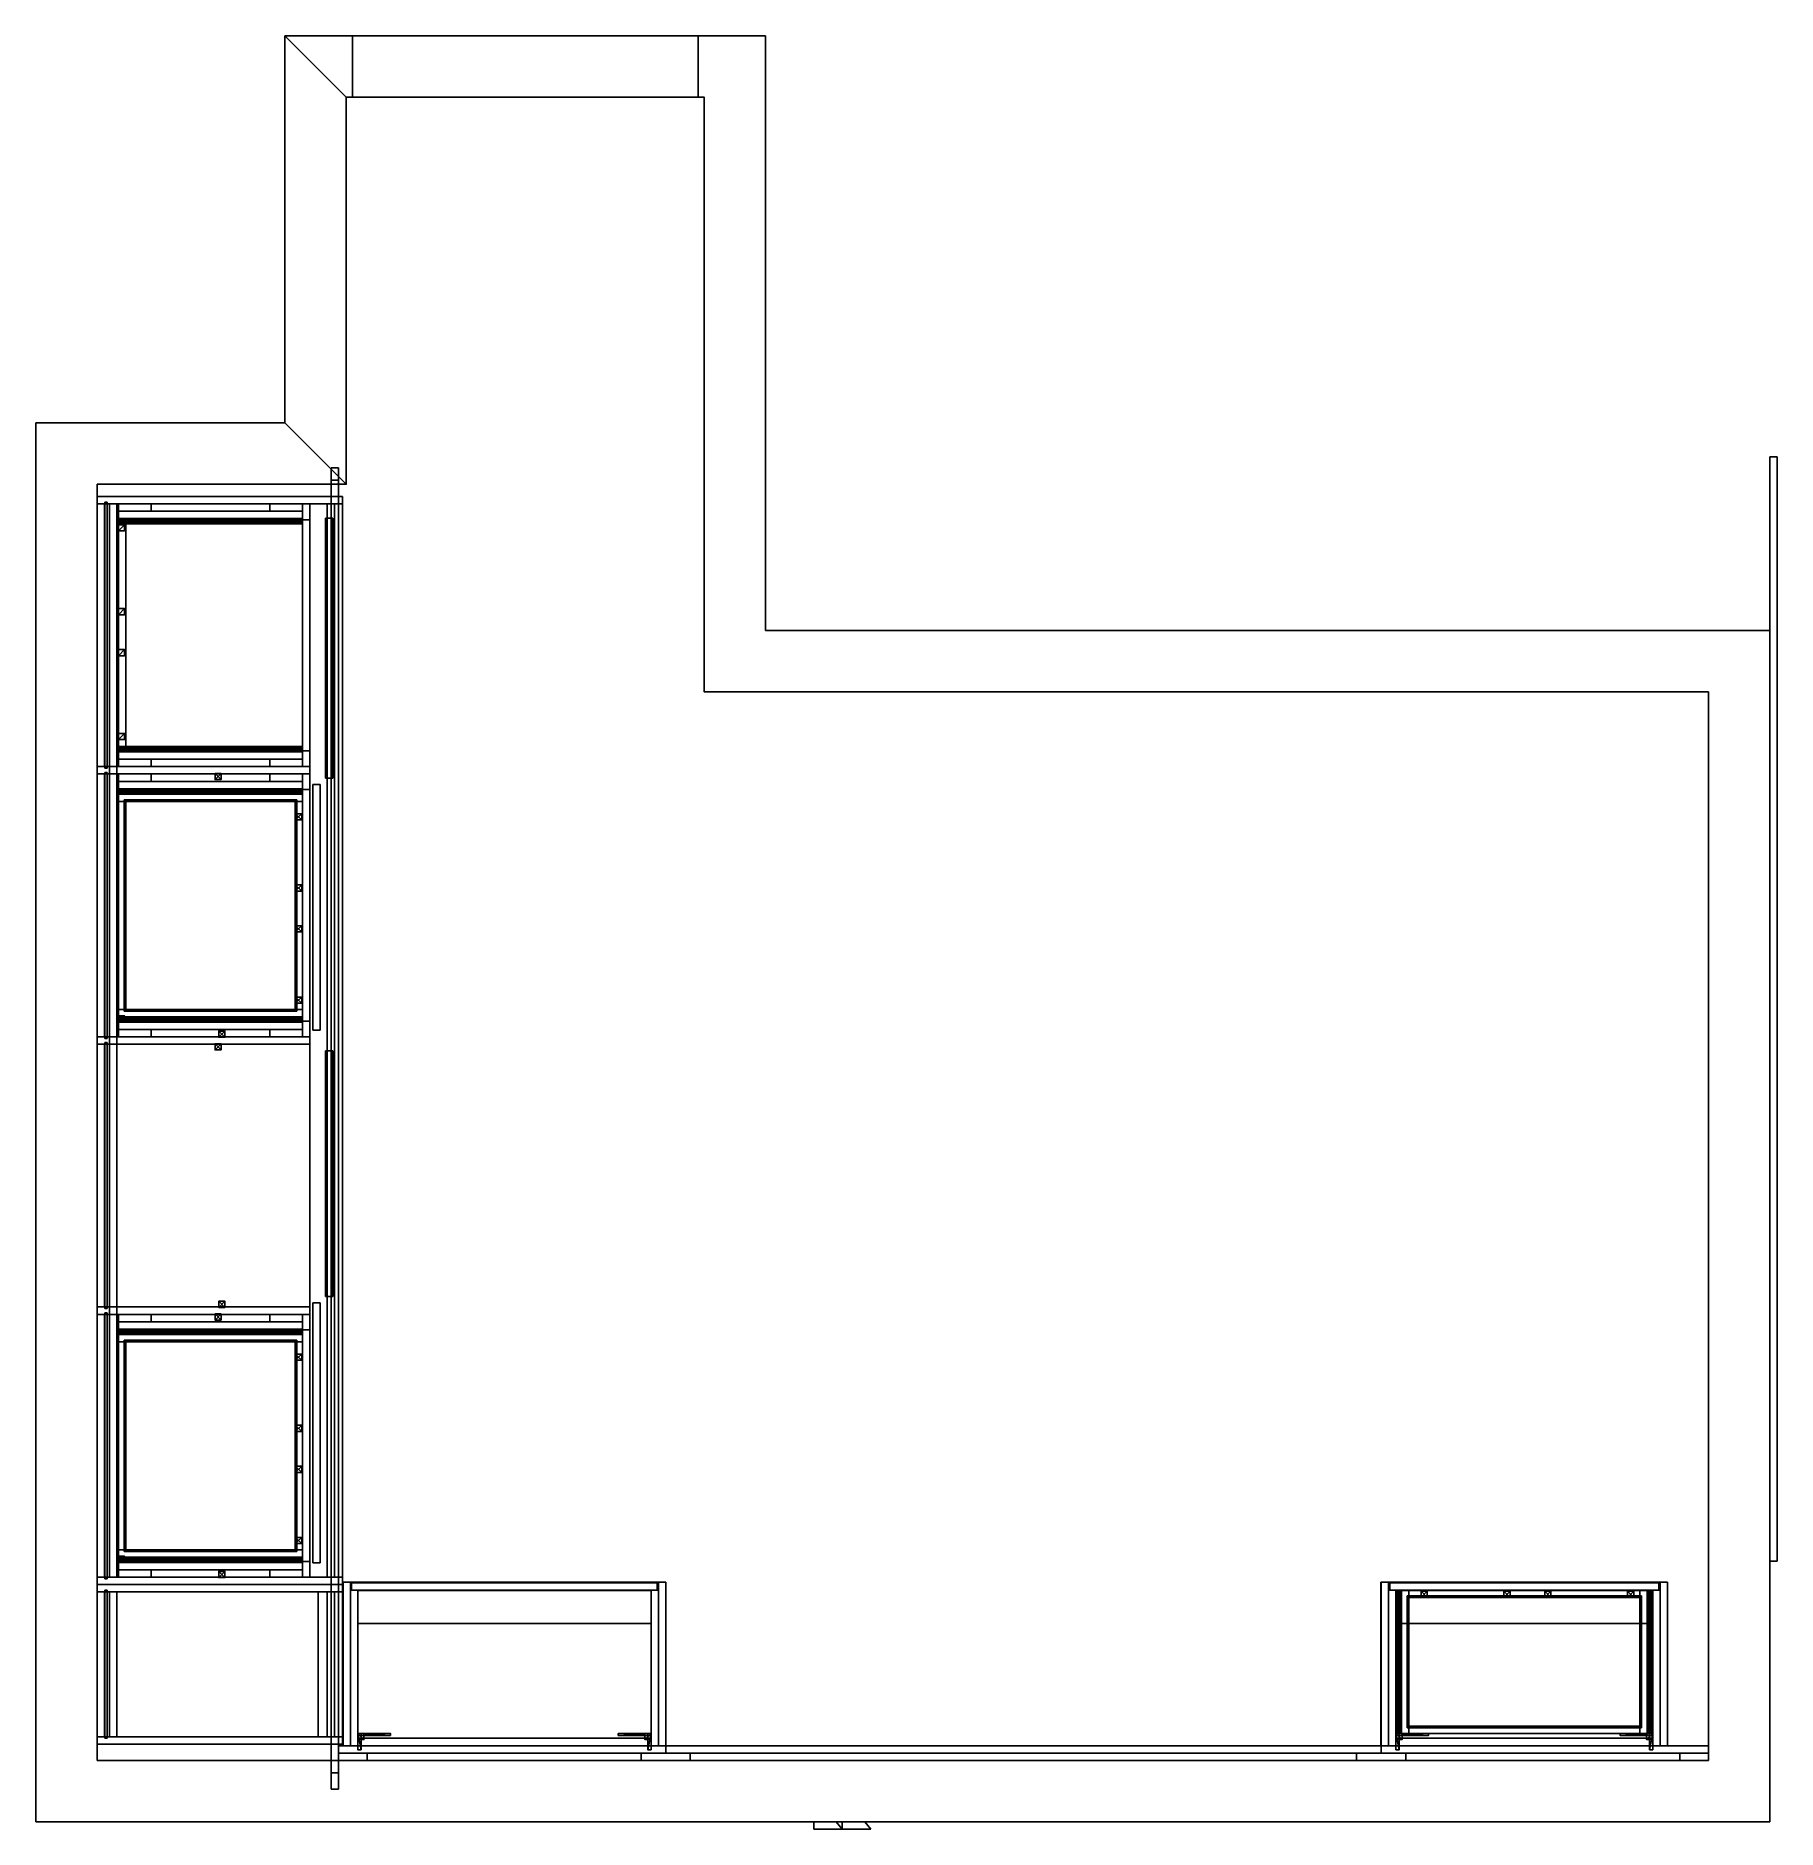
# Model space of a CAD drawing. Extents: x 0 to 4257, y -4384 to 0.
import ezdxf

# ---------------------------------------------------------------- set-up
doc = ezdxf.new("R2010")
doc.units = 0
for name, color, linetype in [('LAYER0', 7, 'CONTINUOUS'), ('LAYER1', 7, 'CONTINUOUS'), ('LAYER10', 7, 'CONTINUOUS'), ('LAYER100', 253, 'CONTINUOUS'), ('LAYER101', 253, 'CONTINUOUS'), ('LAYER102', 253, 'CONTINUOUS'), ('LAYER103', 253, 'CONTINUOUS'), ('LAYER104', 253, 'CONTINUOUS'), ('LAYER105', 253, 'CONTINUOUS'), ('LAYER106', 253, 'CONTINUOUS'), ('LAYER107', 253, 'CONTINUOUS'), ('LAYER108', 7, 'CONTINUOUS'), ('LAYER109', 7, 'CONTINUOUS'), ('LAYER11', 7, 'CONTINUOUS'), ('LAYER110', 7, 'CONTINUOUS'), ('LAYER111', 253, 'CONTINUOUS'), ('LAYER112', 253, 'CONTINUOUS'), ('LAYER113', 253, 'CONTINUOUS'), ('LAYER114', 253, 'CONTINUOUS'), ('LAYER115', 7, 'CONTINUOUS'), ('LAYER116', 7, 'CONTINUOUS'), ('LAYER117', 254, 'CONTINUOUS'), ('LAYER118', 254, 'CONTINUOUS'), ('LAYER119', 7, 'CONTINUOUS'), ('LAYER12', 9, 'CONTINUOUS'), ('LAYER120', 7, 'CONTINUOUS'), ('LAYER121', 253, 'CONTINUOUS'), ('LAYER122', 253, 'CONTINUOUS'), ('LAYER123', 253, 'CONTINUOUS'), ('LAYER124', 253, 'CONTINUOUS'), ('LAYER125', 253, 'CONTINUOUS'), ('LAYER126', 253, 'CONTINUOUS'), ('LAYER127', 253, 'CONTINUOUS'), ('LAYER128', 253, 'CONTINUOUS'), ('LAYER129', 253, 'CONTINUOUS'), ('LAYER13', 7, 'CONTINUOUS'), ('LAYER130', 253, 'CONTINUOUS'), ('LAYER131', 253, 'CONTINUOUS'), ('LAYER132', 253, 'CONTINUOUS'), ('LAYER133', 7, 'CONTINUOUS'), ('LAYER134', 7, 'CONTINUOUS'), ('LAYER135', 7, 'CONTINUOUS'), ('LAYER136', 253, 'CONTINUOUS'), ('LAYER137', 253, 'CONTINUOUS'), ('LAYER138', 253, 'CONTINUOUS'), ('LAYER139', 253, 'CONTINUOUS'), ('LAYER14', 7, 'CONTINUOUS'), ('LAYER140', 7, 'CONTINUOUS'), ('LAYER141', 7, 'CONTINUOUS'), ('LAYER142', 254, 'CONTINUOUS'), ('LAYER143', 254, 'CONTINUOUS'), ('LAYER144', 7, 'CONTINUOUS'), ('LAYER145', 7, 'CONTINUOUS'), ('LAYER146', 253, 'CONTINUOUS'), ('LAYER147', 253, 'CONTINUOUS'), ('LAYER148', 253, 'CONTINUOUS'), ('LAYER149', 253, 'CONTINUOUS'), ('LAYER15', 9, 'CONTINUOUS'), ('LAYER150', 253, 'CONTINUOUS'), ('LAYER151', 253, 'CONTINUOUS'), ('LAYER152', 253, 'CONTINUOUS'), ('LAYER153', 253, 'CONTINUOUS'), ('LAYER154', 253, 'CONTINUOUS'), ('LAYER155', 253, 'CONTINUOUS'), ('LAYER156', 253, 'CONTINUOUS'), ('LAYER157', 253, 'CONTINUOUS'), ('LAYER158', 7, 'CONTINUOUS'), ('LAYER159', 7, 'CONTINUOUS'), ('LAYER16', 7, 'CONTINUOUS'), ('LAYER160', 7, 'CONTINUOUS'), ('LAYER161', 253, 'CONTINUOUS'), ('LAYER162', 253, 'CONTINUOUS'), ('LAYER163', 253, 'CONTINUOUS'), ('LAYER164', 253, 'CONTINUOUS'), ('LAYER165', 7, 'CONTINUOUS'), ('LAYER166', 7, 'CONTINUOUS'), ('LAYER167', 254, 'CONTINUOUS'), ('LAYER168', 254, 'CONTINUOUS'), ('LAYER169', 7, 'CONTINUOUS'), ('LAYER17', 9, 'CONTINUOUS'), ('LAYER170', 7, 'CONTINUOUS'), ('LAYER171', 253, 'CONTINUOUS'), ('LAYER172', 253, 'CONTINUOUS'), ('LAYER173', 253, 'CONTINUOUS'), ('LAYER174', 253, 'CONTINUOUS'), ('LAYER175', 253, 'CONTINUOUS'), ('LAYER176', 253, 'CONTINUOUS'), ('LAYER177', 253, 'CONTINUOUS'), ('LAYER178', 253, 'CONTINUOUS'), ('LAYER179', 253, 'CONTINUOUS'), ('LAYER18', 7, 'CONTINUOUS'), ('LAYER180', 253, 'CONTINUOUS'), ('LAYER181', 253, 'CONTINUOUS'), ('LAYER182', 253, 'CONTINUOUS'), ('LAYER183', 7, 'CONTINUOUS'), ('LAYER184', 7, 'CONTINUOUS'), ('LAYER185', 7, 'CONTINUOUS'), ('LAYER186', 253, 'CONTINUOUS'), ('LAYER187', 253, 'CONTINUOUS'), ('LAYER188', 253, 'CONTINUOUS'), ('LAYER189', 253, 'CONTINUOUS'), ('LAYER19', 9, 'CONTINUOUS'), ('LAYER190', 7, 'CONTINUOUS'), ('LAYER191', 7, 'CONTINUOUS'), ('LAYER192', 254, 'CONTINUOUS'), ('LAYER193', 254, 'CONTINUOUS'), ('LAYER194', 7, 'CONTINUOUS'), ('LAYER195', 7, 'CONTINUOUS'), ('LAYER196', 253, 'CONTINUOUS'), ('LAYER197', 253, 'CONTINUOUS'), ('LAYER198', 253, 'CONTINUOUS'), ('LAYER199', 253, 'CONTINUOUS'), ('LAYER2', 7, 'CONTINUOUS'), ('LAYER20', 9, 'CONTINUOUS'), ('LAYER200', 253, 'CONTINUOUS'), ('LAYER201', 253, 'CONTINUOUS'), ('LAYER202', 253, 'CONTINUOUS'), ('LAYER203', 253, 'CONTINUOUS'), ('LAYER204', 253, 'CONTINUOUS'), ('LAYER205', 253, 'CONTINUOUS'), ('LAYER206', 253, 'CONTINUOUS'), ('LAYER207', 253, 'CONTINUOUS'), ('LAYER208', 7, 'CONTINUOUS'), ('LAYER209', 7, 'CONTINUOUS'), ('LAYER21', 7, 'CONTINUOUS'), ('LAYER210', 7, 'CONTINUOUS'), ('LAYER211', 7, 'CONTINUOUS'), ('LAYER212', 7, 'CONTINUOUS'), ('LAYER213', 7, 'CONTINUOUS'), ('LAYER214', 7, 'CONTINUOUS'), ('LAYER215', 7, 'CONTINUOUS'), ('LAYER216', 7, 'CONTINUOUS'), ('LAYER217', 253, 'CONTINUOUS'), ('LAYER218', 253, 'CONTINUOUS'), ('LAYER219', 253, 'CONTINUOUS'), ('LAYER22', 7, 'CONTINUOUS'), ('LAYER220', 253, 'CONTINUOUS'), ('LAYER221', 7, 'CONTINUOUS'), ('LAYER222', 7, 'CONTINUOUS'), ('LAYER223', 254, 'CONTINUOUS'), ('LAYER224', 254, 'CONTINUOUS'), ('LAYER225', 7, 'CONTINUOUS'), ('LAYER226', 7, 'CONTINUOUS'), ('LAYER227', 253, 'CONTINUOUS'), ('LAYER228', 253, 'CONTINUOUS'), ('LAYER229', 253, 'CONTINUOUS'), ('LAYER23', 7, 'CONTINUOUS'), ('LAYER230', 253, 'CONTINUOUS'), ('LAYER231', 253, 'CONTINUOUS'), ('LAYER232', 253, 'CONTINUOUS'), ('LAYER233', 253, 'CONTINUOUS'), ('LAYER234', 253, 'CONTINUOUS'), ('LAYER235', 253, 'CONTINUOUS'), ('LAYER236', 253, 'CONTINUOUS'), ('LAYER237', 253, 'CONTINUOUS'), ('LAYER238', 253, 'CONTINUOUS'), ('LAYER239', 7, 'CONTINUOUS'), ('LAYER24', 7, 'CONTINUOUS'), ('LAYER240', 7, 'CONTINUOUS'), ('LAYER241', 7, 'CONTINUOUS'), ('LAYER242', 253, 'CONTINUOUS'), ('LAYER243', 253, 'CONTINUOUS'), ('LAYER244', 253, 'CONTINUOUS'), ('LAYER245', 253, 'CONTINUOUS'), ('LAYER246', 7, 'CONTINUOUS'), ('LAYER247', 7, 'CONTINUOUS'), ('LAYER248', 254, 'CONTINUOUS'), ('LAYER249', 254, 'CONTINUOUS'), ('LAYER25', 7, 'CONTINUOUS'), ('LAYER250', 7, 'CONTINUOUS'), ('LAYER251', 7, 'CONTINUOUS'), ('LAYER252', 253, 'CONTINUOUS'), ('LAYER253', 253, 'CONTINUOUS'), ('LAYER254', 253, 'CONTINUOUS'), ('LAYER255', 253, 'CONTINUOUS'), ('LAYER256', 253, 'CONTINUOUS'), ('LAYER257', 253, 'CONTINUOUS'), ('LAYER258', 253, 'CONTINUOUS'), ('LAYER259', 253, 'CONTINUOUS'), ('LAYER26', 7, 'CONTINUOUS'), ('LAYER260', 253, 'CONTINUOUS'), ('LAYER261', 253, 'CONTINUOUS'), ('LAYER262', 253, 'CONTINUOUS'), ('LAYER263', 253, 'CONTINUOUS'), ('LAYER264', 7, 'CONTINUOUS'), ('LAYER265', 7, 'CONTINUOUS'), ('LAYER266', 7, 'CONTINUOUS'), ('LAYER267', 253, 'CONTINUOUS'), ('LAYER268', 253, 'CONTINUOUS'), ('LAYER269', 253, 'CONTINUOUS'), ('LAYER27', 254, 'CONTINUOUS'), ('LAYER270', 253, 'CONTINUOUS'), ('LAYER271', 7, 'CONTINUOUS'), ('LAYER272', 7, 'CONTINUOUS'), ('LAYER273', 254, 'CONTINUOUS'), ('LAYER274', 254, 'CONTINUOUS'), ('LAYER275', 7, 'CONTINUOUS'), ('LAYER276', 7, 'CONTINUOUS'), ('LAYER277', 253, 'CONTINUOUS'), ('LAYER278', 253, 'CONTINUOUS'), ('LAYER279', 253, 'CONTINUOUS'), ('LAYER28', 254, 'CONTINUOUS'), ('LAYER280', 253, 'CONTINUOUS'), ('LAYER281', 253, 'CONTINUOUS'), ('LAYER282', 253, 'CONTINUOUS'), ('LAYER283', 253, 'CONTINUOUS'), ('LAYER284', 253, 'CONTINUOUS'), ('LAYER285', 253, 'CONTINUOUS'), ('LAYER286', 253, 'CONTINUOUS'), ('LAYER287', 253, 'CONTINUOUS'), ('LAYER288', 253, 'CONTINUOUS'), ('LAYER289', 7, 'CONTINUOUS'), ('LAYER29', 7, 'CONTINUOUS'), ('LAYER290', 7, 'CONTINUOUS'), ('LAYER291', 7, 'CONTINUOUS'), ('LAYER292', 253, 'CONTINUOUS'), ('LAYER293', 253, 'CONTINUOUS'), ('LAYER294', 253, 'CONTINUOUS'), ('LAYER295', 253, 'CONTINUOUS'), ('LAYER296', 7, 'CONTINUOUS'), ('LAYER297', 7, 'CONTINUOUS'), ('LAYER298', 254, 'CONTINUOUS'), ('LAYER299', 254, 'CONTINUOUS'), ('LAYER3', 7, 'CONTINUOUS'), ('LAYER30', 7, 'CONTINUOUS'), ('LAYER300', 7, 'CONTINUOUS'), ('LAYER301', 7, 'CONTINUOUS'), ('LAYER302', 253, 'CONTINUOUS'), ('LAYER303', 253, 'CONTINUOUS'), ('LAYER304', 253, 'CONTINUOUS'), ('LAYER305', 253, 'CONTINUOUS'), ('LAYER306', 253, 'CONTINUOUS'), ('LAYER307', 253, 'CONTINUOUS'), ('LAYER308', 253, 'CONTINUOUS'), ('LAYER309', 253, 'CONTINUOUS'), ('LAYER31', 7, 'CONTINUOUS'), ('LAYER310', 253, 'CONTINUOUS'), ('LAYER311', 253, 'CONTINUOUS'), ('LAYER312', 253, 'CONTINUOUS'), ('LAYER313', 253, 'CONTINUOUS'), ('LAYER314', 7, 'CONTINUOUS'), ('LAYER315', 7, 'CONTINUOUS'), ('LAYER316', 7, 'CONTINUOUS'), ('LAYER317', 253, 'CONTINUOUS'), ('LAYER318', 253, 'CONTINUOUS'), ('LAYER319', 253, 'CONTINUOUS'), ('LAYER32', 7, 'CONTINUOUS'), ('LAYER320', 253, 'CONTINUOUS'), ('LAYER321', 7, 'CONTINUOUS'), ('LAYER322', 7, 'CONTINUOUS'), ('LAYER323', 254, 'CONTINUOUS'), ('LAYER324', 254, 'CONTINUOUS'), ('LAYER325', 7, 'CONTINUOUS'), ('LAYER326', 7, 'CONTINUOUS'), ('LAYER327', 253, 'CONTINUOUS'), ('LAYER328', 253, 'CONTINUOUS'), ('LAYER329', 253, 'CONTINUOUS'), ('LAYER33', 253, 'CONTINUOUS'), ('LAYER330', 253, 'CONTINUOUS'), ('LAYER331', 253, 'CONTINUOUS'), ('LAYER332', 253, 'CONTINUOUS'), ('LAYER333', 253, 'CONTINUOUS'), ('LAYER334', 253, 'CONTINUOUS'), ('LAYER335', 253, 'CONTINUOUS'), ('LAYER336', 253, 'CONTINUOUS'), ('LAYER337', 253, 'CONTINUOUS'), ('LAYER338', 253, 'CONTINUOUS'), ('LAYER339', 7, 'CONTINUOUS'), ('LAYER34', 253, 'CONTINUOUS'), ('LAYER340', 7, 'CONTINUOUS'), ('LAYER341', 7, 'CONTINUOUS'), ('LAYER342', 7, 'CONTINUOUS'), ('LAYER343', 7, 'CONTINUOUS'), ('LAYER344', 7, 'CONTINUOUS'), ('LAYER345', 7, 'CONTINUOUS'), ('LAYER346', 7, 'CONTINUOUS'), ('LAYER347', 9, 'CONTINUOUS'), ('LAYER348', 45, 'CONTINUOUS'), ('LAYER349', 253, 'CONTINUOUS'), ('LAYER35', 253, 'CONTINUOUS'), ('LAYER350', 253, 'CONTINUOUS'), ('LAYER351', 253, 'CONTINUOUS'), ('LAYER352', 253, 'CONTINUOUS'), ('LAYER353', 253, 'CONTINUOUS'), ('LAYER354', 253, 'CONTINUOUS'), ('LAYER355', 253, 'CONTINUOUS'), ('LAYER356', 253, 'CONTINUOUS'), ('LAYER357', 253, 'CONTINUOUS'), ('LAYER358', 253, 'CONTINUOUS'), ('LAYER359', 253, 'CONTINUOUS'), ('LAYER36', 253, 'CONTINUOUS'), ('LAYER360', 253, 'CONTINUOUS'), ('LAYER361', 253, 'CONTINUOUS'), ('LAYER362', 253, 'CONTINUOUS'), ('LAYER363', 253, 'CONTINUOUS'), ('LAYER364', 253, 'CONTINUOUS'), ('LAYER365', 9, 'CONTINUOUS'), ('LAYER366', 9, 'CONTINUOUS'), ('LAYER367', 9, 'CONTINUOUS'), ('LAYER368', 9, 'CONTINUOUS'), ('LAYER369', 45, 'CONTINUOUS'), ('LAYER37', 254, 'CONTINUOUS'), ('LAYER370', 45, 'CONTINUOUS'), ('LAYER371', 45, 'CONTINUOUS'), ('LAYER372', 45, 'CONTINUOUS'), ('LAYER373', 45, 'CONTINUOUS'), ('LAYER374', 45, 'CONTINUOUS'), ('LAYER375', 45, 'CONTINUOUS'), ('LAYER376', 45, 'CONTINUOUS'), ('LAYER377', 45, 'CONTINUOUS'), ('LAYER378', 45, 'CONTINUOUS'), ('LAYER379', 45, 'CONTINUOUS'), ('LAYER38', 254, 'CONTINUOUS'), ('LAYER380', 45, 'CONTINUOUS'), ('LAYER381', 45, 'CONTINUOUS'), ('LAYER382', 7, 'CONTINUOUS'), ('LAYER383', 7, 'CONTINUOUS'), ('LAYER384', 7, 'CONTINUOUS'), ('LAYER385', 7, 'CONTINUOUS'), ('LAYER386', 7, 'CONTINUOUS'), ('LAYER387', 7, 'CONTINUOUS'), ('LAYER388', 7, 'CONTINUOUS'), ('LAYER389', 7, 'CONTINUOUS'), ('LAYER39', 7, 'CONTINUOUS'), ('LAYER390', 9, 'CONTINUOUS'), ('LAYER391', 45, 'CONTINUOUS'), ('LAYER392', 7, 'CONTINUOUS'), ('LAYER393', 7, 'CONTINUOUS'), ('LAYER394', 2, 'CONTINUOUS'), ('LAYER395', 7, 'CONTINUOUS'), ('LAYER396', 253, 'CONTINUOUS'), ('LAYER397', 253, 'CONTINUOUS'), ('LAYER398', 253, 'CONTINUOUS'), ('LAYER399', 253, 'CONTINUOUS'), ('LAYER4', 7, 'CONTINUOUS'), ('LAYER40', 7, 'CONTINUOUS'), ('LAYER400', 253, 'CONTINUOUS'), ('LAYER401', 253, 'CONTINUOUS'), ('LAYER402', 2, 'CONTINUOUS'), ('LAYER403', 7, 'CONTINUOUS'), ('LAYER404', 253, 'CONTINUOUS'), ('LAYER405', 253, 'CONTINUOUS'), ('LAYER406', 253, 'CONTINUOUS'), ('LAYER407', 253, 'CONTINUOUS'), ('LAYER408', 253, 'CONTINUOUS'), ('LAYER409', 253, 'CONTINUOUS'), ('LAYER41', 7, 'CONTINUOUS'), ('LAYER410', 7, 'CONTINUOUS'), ('LAYER411', 7, 'CONTINUOUS'), ('LAYER412', 7, 'CONTINUOUS'), ('LAYER413', 45, 'CONTINUOUS'), ('LAYER414', 45, 'CONTINUOUS'), ('LAYER415', 45, 'CONTINUOUS'), ('LAYER416', 45, 'CONTINUOUS'), ('LAYER417', 7, 'CONTINUOUS'), ('LAYER418', 7, 'CONTINUOUS'), ('LAYER419', 2, 'CONTINUOUS'), ('LAYER42', 7, 'CONTINUOUS'), ('LAYER420', 7, 'CONTINUOUS'), ('LAYER421', 253, 'CONTINUOUS'), ('LAYER422', 253, 'CONTINUOUS'), ('LAYER423', 253, 'CONTINUOUS'), ('LAYER424', 253, 'CONTINUOUS'), ('LAYER425', 253, 'CONTINUOUS'), ('LAYER426', 253, 'CONTINUOUS'), ('LAYER427', 2, 'CONTINUOUS'), ('LAYER428', 7, 'CONTINUOUS'), ('LAYER429', 253, 'CONTINUOUS'), ('LAYER43', 253, 'CONTINUOUS'), ('LAYER430', 253, 'CONTINUOUS'), ('LAYER431', 253, 'CONTINUOUS'), ('LAYER432', 253, 'CONTINUOUS'), ('LAYER433', 253, 'CONTINUOUS'), ('LAYER434', 253, 'CONTINUOUS'), ('LAYER435', 7, 'CONTINUOUS'), ('LAYER436', 7, 'CONTINUOUS'), ('LAYER437', 7, 'CONTINUOUS'), ('LAYER438', 45, 'CONTINUOUS'), ('LAYER439', 45, 'CONTINUOUS'), ('LAYER44', 253, 'CONTINUOUS'), ('LAYER440', 45, 'CONTINUOUS'), ('LAYER441', 45, 'CONTINUOUS'), ('LAYER442', 45, 'CONTINUOUS'), ('LAYER443', 45, 'CONTINUOUS'), ('LAYER444', 45, 'CONTINUOUS'), ('LAYER445', 7, 'CONTINUOUS'), ('LAYER446', 7, 'CONTINUOUS'), ('LAYER447', 254, 'CONTINUOUS'), ('LAYER448', 254, 'CONTINUOUS'), ('LAYER449', 7, 'CONTINUOUS'), ('LAYER45', 253, 'CONTINUOUS'), ('LAYER450', 7, 'CONTINUOUS'), ('LAYER451', 7, 'CONTINUOUS'), ('LAYER452', 7, 'CONTINUOUS'), ('LAYER453', 253, 'CONTINUOUS'), ('LAYER454', 253, 'CONTINUOUS'), ('LAYER455', 253, 'CONTINUOUS'), ('LAYER456', 253, 'CONTINUOUS'), ('LAYER46', 253, 'CONTINUOUS'), ('LAYER47', 254, 'CONTINUOUS'), ('LAYER48', 254, 'CONTINUOUS'), ('LAYER49', 7, 'CONTINUOUS'), ('LAYER5', 7, 'CONTINUOUS'), ('LAYER50', 7, 'CONTINUOUS'), ('LAYER51', 7, 'CONTINUOUS'), ('LAYER52', 7, 'CONTINUOUS'), ('LAYER53', 253, 'CONTINUOUS'), ('LAYER54', 253, 'CONTINUOUS'), ('LAYER55', 253, 'CONTINUOUS'), ('LAYER56', 253, 'CONTINUOUS'), ('LAYER57', 254, 'CONTINUOUS'), ('LAYER58', 254, 'CONTINUOUS'), ('LAYER59', 7, 'CONTINUOUS'), ('LAYER6', 7, 'CONTINUOUS'), ('LAYER60', 7, 'CONTINUOUS'), ('LAYER61', 7, 'CONTINUOUS'), ('LAYER62', 7, 'CONTINUOUS'), ('LAYER63', 253, 'CONTINUOUS'), ('LAYER64', 253, 'CONTINUOUS'), ('LAYER65', 253, 'CONTINUOUS'), ('LAYER66', 253, 'CONTINUOUS'), ('LAYER67', 254, 'CONTINUOUS'), ('LAYER68', 254, 'CONTINUOUS'), ('LAYER69', 7, 'CONTINUOUS'), ('LAYER7', 7, 'CONTINUOUS'), ('LAYER70', 7, 'CONTINUOUS'), ('LAYER71', 7, 'CONTINUOUS'), ('LAYER72', 7, 'CONTINUOUS'), ('LAYER73', 253, 'CONTINUOUS'), ('LAYER74', 253, 'CONTINUOUS'), ('LAYER75', 253, 'CONTINUOUS'), ('LAYER76', 253, 'CONTINUOUS'), ('LAYER77', 7, 'CONTINUOUS'), ('LAYER78', 7, 'CONTINUOUS'), ('LAYER79', 7, 'CONTINUOUS'), ('LAYER8', 7, 'CONTINUOUS'), ('LAYER80', 7, 'CONTINUOUS'), ('LAYER81', 7, 'CONTINUOUS'), ('LAYER82', 7, 'CONTINUOUS'), ('LAYER83', 7, 'CONTINUOUS'), ('LAYER84', 7, 'CONTINUOUS'), ('LAYER85', 7, 'CONTINUOUS'), ('LAYER86', 253, 'CONTINUOUS'), ('LAYER87', 253, 'CONTINUOUS'), ('LAYER88', 253, 'CONTINUOUS'), ('LAYER89', 253, 'CONTINUOUS'), ('LAYER9', 7, 'CONTINUOUS'), ('LAYER90', 7, 'CONTINUOUS'), ('LAYER91', 7, 'CONTINUOUS'), ('LAYER92', 254, 'CONTINUOUS'), ('LAYER93', 254, 'CONTINUOUS'), ('LAYER94', 7, 'CONTINUOUS'), ('LAYER95', 7, 'CONTINUOUS'), ('LAYER96', 253, 'CONTINUOUS'), ('LAYER97', 253, 'CONTINUOUS'), ('LAYER98', 253, 'CONTINUOUS'), ('LAYER99', 253, 'CONTINUOUS')]:
    doc.layers.add(name, color=color, linetype=linetype)

msp = doc.modelspace()

# ---------------------------------------------------------------- linework, layer by layer
at = {"layer": 'LAYER0'}
for points, invisible_edges in [([(1784, 0, 359), (609, -946, 359), (609, 0, 359), (1784, 0, 359)], 1), ([(1784, -1454, 359), (609, -946, 359), (1784, 0, 359), (1784, -1454, 359)], 3), ([(609, 0, 364), (1784, 0, 359), (609, 0, 359), (609, 0, 364)], 1), ([(1784, 0, 359), (609, 0, 364), (1784, 0, 364), (1784, 0, 359)], 1), ([(609, 0, 364), (609, -946, 359), (609, -946, 364), (609, 0, 364)], 1), ([(609, -946, 359), (609, 0, 364), (609, 0, 359), (609, -946, 359)], 1), ([(609, -946, 364), (1784, -1454, 364), (609, 0, 364), (609, -946, 364)], 3), ([(1784, 0, 364), (609, 0, 364), (1784, -1454, 364), (1784, 0, 364)], 2), ([(1784, 0, 359), (1784, -1454, 364), (1784, -1454, 359), (1784, 0, 359)], 1), ([(1784, -1454, 364), (1784, 0, 359), (1784, 0, 364), (1784, -1454, 364)], 1), ([(609, -946, 359), (0, -4366, 359), (0, -946, 359), (609, -946, 359)], 1), ([(0, -4366, 359), (609, -946, 359), (4239, -4366, 359), (0, -4366, 359)], 3), ([(0, -946, 364), (0, -4366, 359), (0, -4366, 364), (0, -946, 364)], 1), ([(0, -4366, 359), (0, -946, 364), (0, -946, 359), (0, -4366, 359)], 1), ([(0, -946, 364), (609, -946, 359), (0, -946, 359), (0, -946, 364)], 1), ([(609, -946, 359), (0, -946, 364), (609, -946, 364), (609, -946, 359)], 1), ([(4239, -4366, 364), (0, -946, 364), (0, -4366, 364), (4239, -4366, 364)], 1), ([(0, -946, 364), (4239, -4366, 364), (609, -946, 364), (0, -946, 364)], 3), ([(4239, -4366, 359), (609, -946, 359), (1784, -1454, 359), (4239, -4366, 359)], 7), ([(609, -946, 364), (4239, -4366, 364), (1784, -1454, 364), (609, -946, 364)], 7), ([(4239, -4366, 359), (1784, -1454, 359), (4239, -1454, 359), (4239, -4366, 359)], 1), ([(1784, -1454, 364), (4239, -1454, 359), (1784, -1454, 359), (1784, -1454, 364)], 1), ([(4239, -1454, 359), (1784, -1454, 364), (4239, -1454, 364), (4239, -1454, 359)], 1), ([(1784, -1454, 364), (4239, -4366, 364), (4239, -1454, 364), (1784, -1454, 364)], 1), ([(4239, -1454, 359), (4239, -4366, 364), (4239, -4366, 359), (4239, -1454, 359)], 1), ([(4239, -4366, 364), (4239, -1454, 359), (4239, -1454, 364), (4239, -4366, 364)], 1), ([(4239, -4366, 364), (0, -4366, 359), (4239, -4366, 359), (4239, -4366, 364)], 1), ([(0, -4366, 359), (4239, -4366, 364), (0, -4366, 364), (0, -4366, 359)], 1)]:
    msp.add_3dface(points, dxfattribs=dict(at, invisible_edges=invisible_edges))
at = {"layer": 'LAYER1'}
for points, invisible_edges in [([(774, 0, 364), (759, -150, 364), (609, 0, 364), (774, 0, 364)], 3), ([(759, -150, 364), (609, -946, 364), (609, 0, 364), (759, -150, 364)], 5), ([(609, 0, 364), (759, -150, 2700), (759, -150, 364), (609, 0, 364)], 1), ([(759, -150, 2700), (609, 0, 364), (609, 0, 2700), (759, -150, 2700)], 1), ([(609, 0, 2700), (609, -946, 364), (609, -946, 2700), (609, 0, 2700)], 1), ([(609, -946, 364), (609, 0, 2700), (609, 0, 364), (609, -946, 364)], 1), ([(1784, 0, 2700), (1619, 0, 2564), (609, 0, 2700), (1784, 0, 2700)], 3), ([(774, 0, 2564), (609, 0, 2700), (1619, 0, 2564), (774, 0, 2564)], 3), ([(774, 0, 364), (609, 0, 2700), (774, 0, 2564), (774, 0, 364)], 3), ([(609, 0, 2700), (774, 0, 364), (609, 0, 364), (609, 0, 2700)], 1), ([(609, 0, 2700), (759, -150, 364), (759, -150, 2700), (609, 0, 2700)], 1), ([(759, -150, 364), (609, 0, 2700), (609, 0, 364), (759, -150, 364)], 1), ([(759, -150, 364), (774, 0, 364), (774, -150, 364), (759, -150, 364)], 1), ([(1619, -150, 364), (1784, 0, 364), (1634, -150, 364), (1619, -150, 364)], 3), ([(1784, 0, 364), (1619, -150, 364), (1619, 0, 364), (1784, 0, 364)], 1), ([(1784, 0, 364), (1619, 0, 2564), (1784, 0, 2700), (1784, 0, 364)], 3), ([(1619, 0, 2564), (1784, 0, 364), (1619, 0, 364), (1619, 0, 2564)], 1), ([(1634, -1604, 364), (1784, 0, 364), (1784, -1454, 364), (1634, -1604, 364)], 5), ([(1634, -150, 364), (1784, 0, 364), (1634, -1604, 364), (1634, -150, 364)], 3), ([(1784, 0, 364), (1784, -1454, 2700), (1784, -1454, 364), (1784, 0, 364)], 1), ([(1784, -1454, 2700), (1784, 0, 364), (1784, 0, 2700), (1784, -1454, 2700)], 1), ([(759, -1096, 364), (609, -946, 364), (759, -150, 364), (759, -1096, 364)], 3), ([(759, -150, 2700), (774, -150, 2564), (1634, -150, 2700), (759, -150, 2700)], 3), ([(759, -150, 364), (774, -150, 2564), (759, -150, 2700), (759, -150, 364)], 3), ([(774, -150, 2564), (759, -150, 364), (774, -150, 364), (774, -150, 2564)], 1), ([(759, -150, 364), (759, -1096, 2700), (759, -1096, 364), (759, -150, 364)], 1), ([(759, -1096, 2700), (759, -150, 364), (759, -150, 2700), (759, -1096, 2700)], 1), ([(1619, -150, 2564), (1634, -150, 2700), (774, -150, 2564), (1619, -150, 2564)], 3), ([(1619, -150, 364), (1634, -150, 2700), (1619, -150, 2564), (1619, -150, 364)], 3), ([(1634, -150, 2700), (1619, -150, 364), (1634, -150, 364), (1634, -150, 2700)], 1), ([(1634, -150, 2700), (1634, -1604, 364), (1634, -1604, 2700), (1634, -150, 2700)], 1), ([(1634, -1604, 364), (1634, -150, 2700), (1634, -150, 364), (1634, -1604, 364)], 1), ([(150, -1096, 364), (0, -946, 364), (609, -946, 364), (150, -1096, 364)], 5), ([(0, -946, 364), (150, -1096, 364), (0, -4366, 364), (0, -946, 364)], 3), ([(0, -946, 2700), (609, -946, 364), (0, -946, 364), (0, -946, 2700)], 1), ([(609, -946, 364), (0, -946, 2700), (609, -946, 2700), (609, -946, 364)], 1), ([(0, -946, 2700), (0, -4366, 364), (0, -4366, 2700), (0, -946, 2700)], 1), ([(0, -4366, 364), (0, -946, 2700), (0, -946, 364), (0, -4366, 364)], 1), ([(150, -1096, 364), (609, -946, 364), (759, -1096, 364), (150, -1096, 364)], 3), ([(150, -4216, 364), (0, -4366, 364), (150, -1096, 364), (150, -4216, 364)], 3), ([(150, -1096, 364), (150, -4216, 2700), (150, -4216, 364), (150, -1096, 364)], 1), ([(150, -4216, 2700), (150, -1096, 364), (150, -1096, 2700), (150, -4216, 2700)], 1), ([(759, -1096, 2700), (150, -1096, 364), (759, -1096, 364), (759, -1096, 2700)], 1), ([(150, -1096, 364), (759, -1096, 2700), (150, -1096, 2700), (150, -1096, 364)], 1), ([(1634, -1604, 364), (1784, -1454, 364), (4089, -1604, 364), (1634, -1604, 364)], 3), ([(4089, -1604, 364), (1784, -1454, 364), (4239, -1454, 364), (4089, -1604, 364)], 5), ([(1784, -1454, 2700), (4239, -1454, 364), (1784, -1454, 364), (1784, -1454, 2700)], 1), ([(4239, -1454, 364), (1784, -1454, 2700), (4239, -1454, 2700), (4239, -1454, 364)], 1), ([(4239, -4366, 364), (4089, -4216, 364), (4239, -1454, 364), (4239, -4366, 364)], 3), ([(4089, -1604, 364), (4239, -1454, 364), (4089, -4216, 364), (4089, -1604, 364)], 3), ([(4239, -1454, 2700), (4239, -2259, 2457), (4239, -1454, 364), (4239, -1454, 2700)], 3), ([(4239, -1454, 2700), (4239, -3679, 2457), (4239, -2259, 2457), (4239, -1454, 2700)], 5), ([(4239, -4366, 2700), (4239, -3679, 2457), (4239, -1454, 2700), (4239, -4366, 2700)], 3), ([(4239, -2259, 1397), (4239, -1454, 364), (4239, -2259, 2457), (4239, -2259, 1397)], 3), ([(4239, -3679, 1397), (4239, -1454, 364), (4239, -2259, 1397), (4239, -3679, 1397)], 3), ([(4239, -3679, 1397), (4239, -4366, 364), (4239, -1454, 364), (4239, -3679, 1397)], 5), ([(4089, -1604, 2700), (1634, -1604, 364), (4089, -1604, 364), (4089, -1604, 2700)], 1), ([(1634, -1604, 364), (4089, -1604, 2700), (1634, -1604, 2700), (1634, -1604, 364)], 1), ([(4089, -1604, 364), (4089, -2259, 1397), (4089, -1604, 2700), (4089, -1604, 364)], 3), ([(4089, -1604, 364), (4089, -3679, 1397), (4089, -2259, 1397), (4089, -1604, 364)], 5), ([(4089, -4216, 364), (4089, -3679, 1397), (4089, -1604, 364), (4089, -4216, 364)], 3), ([(4089, -2259, 2457), (4089, -1604, 2700), (4089, -2259, 1397), (4089, -2259, 2457)], 3), ([(4089, -3679, 2457), (4089, -1604, 2700), (4089, -2259, 2457), (4089, -3679, 2457)], 3), ([(4089, -3679, 2457), (4089, -4216, 2700), (4089, -1604, 2700), (4089, -3679, 2457)], 5), ([(4089, -3679, 1397), (4089, -4216, 364), (4089, -3679, 2457), (4089, -3679, 1397)], 3), ([(4089, -4216, 2700), (4089, -3679, 2457), (4089, -4216, 364), (4089, -4216, 2700)], 3), ([(4239, -3679, 2457), (4239, -4366, 2700), (4239, -3679, 1397), (4239, -3679, 2457)], 3), ([(4239, -4366, 364), (4239, -3679, 1397), (4239, -4366, 2700), (4239, -4366, 364)], 3), ([(0, -4366, 364), (150, -4216, 364), (4239, -4366, 364), (0, -4366, 364)], 3), ([(4239, -4366, 364), (150, -4216, 364), (4089, -4216, 364), (4239, -4366, 364)], 5), ([(150, -4216, 2700), (4089, -4216, 364), (150, -4216, 364), (150, -4216, 2700)], 1), ([(4089, -4216, 364), (150, -4216, 2700), (4089, -4216, 2700), (4089, -4216, 364)], 1), ([(4239, -4366, 2700), (0, -4366, 364), (4239, -4366, 364), (4239, -4366, 2700)], 1), ([(0, -4366, 364), (4239, -4366, 2700), (0, -4366, 2700), (0, -4366, 364)], 1)]:
    msp.add_3dface(points, dxfattribs=dict(at, invisible_edges=invisible_edges))
at = {"layer": 'LAYER10', "invisible_edges": 1}
for points in [[(174.6, -1786.5, 2064.5), (670, -1144, 2064.5), (174.6, -1144, 2064.5), (174.6, -1786.5, 2064.5)], [(670, -1144, 2064.5), (174.6, -1786.5, 2064.5), (670, -1786.5, 2064.5), (670, -1144, 2064.5)], [(174.6, -1144, 2046.5), (670, -1144, 2064.5), (670, -1144, 2046.5), (174.6, -1144, 2046.5)], [(670, -1144, 2064.5), (174.6, -1144, 2046.5), (174.6, -1144, 2064.5), (670, -1144, 2064.5)], [(174.6, -1144, 2046.5), (174.6, -1786.5, 2064.5), (174.6, -1144, 2064.5), (174.6, -1144, 2046.5)], [(174.6, -1786.5, 2064.5), (174.6, -1144, 2046.5), (174.6, -1786.5, 2046.5), (174.6, -1786.5, 2064.5)], [(670, -1786.5, 2046.5), (174.6, -1144, 2046.5), (670, -1144, 2046.5), (670, -1786.5, 2046.5)], [(174.6, -1144, 2046.5), (670, -1786.5, 2046.5), (174.6, -1786.5, 2046.5), (174.6, -1144, 2046.5)], [(670, -1786.5, 2046.5), (670, -1144, 2064.5), (670, -1786.5, 2064.5), (670, -1786.5, 2046.5)], [(670, -1144, 2064.5), (670, -1786.5, 2046.5), (670, -1144, 2046.5), (670, -1144, 2064.5)], [(174.6, -1786.5, 2064.5), (670, -1786.5, 2046.5), (670, -1786.5, 2064.5), (174.6, -1786.5, 2064.5)], [(670, -1786.5, 2046.5), (174.6, -1786.5, 2064.5), (174.6, -1786.5, 2046.5), (670, -1786.5, 2046.5)]]:
    msp.add_3dface(points, dxfattribs=at)
at = {"layer": 'LAYER100'}
for points in [[(202, -3732, 472), (202, -3732, 487), (202, -3717, 472), (202, -3732, 472)], [(202, -3717, 472), (202, -3732, 487), (202, -3717, 487), (202, -3717, 472)], [(217, -3732, 472), (202, -3732, 472), (217, -3717, 472), (217, -3732, 472)], [(217, -3717, 472), (202, -3732, 472), (202, -3717, 472), (217, -3717, 472)], [(217, -3717, 472), (202, -3717, 472), (217, -3717, 487), (217, -3717, 472)], [(217, -3717, 487), (202, -3717, 472), (202, -3717, 487), (217, -3717, 487)], [(217, -3717, 487), (202, -3717, 487), (217, -3732, 487), (217, -3717, 487)], [(217, -3732, 487), (202, -3717, 487), (202, -3732, 487), (217, -3732, 487)], [(217, -3717, 472), (217, -3717, 487), (217, -3732, 472), (217, -3717, 472)], [(217, -3732, 472), (217, -3717, 487), (217, -3732, 487), (217, -3732, 472)], [(217, -3732, 472), (217, -3732, 487), (202, -3732, 472), (217, -3732, 472)], [(202, -3732, 472), (217, -3732, 487), (202, -3732, 487), (202, -3732, 472)]]:
    msp.add_3dface(points, dxfattribs=at)
at = {"layer": 'LAYER101'}
for points in [[(202, -3732, 472), (202, -3732, 487), (202, -3717, 472), (202, -3732, 472)], [(202, -3717, 472), (202, -3732, 487), (202, -3717, 487), (202, -3717, 472)], [(217, -3732, 472), (202, -3732, 472), (217, -3717, 472), (217, -3732, 472)], [(217, -3717, 472), (202, -3732, 472), (202, -3717, 472), (217, -3717, 472)], [(217, -3717, 472), (202, -3717, 472), (217, -3717, 487), (217, -3717, 472)], [(217, -3717, 487), (202, -3717, 472), (202, -3717, 487), (217, -3717, 487)], [(217, -3717, 487), (202, -3717, 487), (217, -3732, 487), (217, -3717, 487)], [(217, -3732, 487), (202, -3717, 487), (202, -3732, 487), (217, -3732, 487)], [(217, -3717, 472), (217, -3717, 487), (217, -3732, 472), (217, -3717, 472)], [(217, -3732, 472), (217, -3717, 487), (217, -3732, 487), (217, -3732, 472)], [(217, -3732, 472), (217, -3732, 487), (202, -3732, 472), (217, -3732, 472)], [(202, -3732, 472), (217, -3732, 487), (202, -3732, 487), (202, -3732, 472)]]:
    msp.add_3dface(points, dxfattribs=at)
at = {"layer": 'LAYER102'}
for points in [[(202, -3732, 472), (202, -3732, 487), (202, -3717, 472), (202, -3732, 472)], [(202, -3717, 472), (202, -3732, 487), (202, -3717, 487), (202, -3717, 472)], [(217, -3732, 472), (202, -3732, 472), (217, -3717, 472), (217, -3732, 472)], [(217, -3717, 472), (202, -3732, 472), (202, -3717, 472), (217, -3717, 472)], [(217, -3717, 472), (202, -3717, 472), (217, -3717, 487), (217, -3717, 472)], [(217, -3717, 487), (202, -3717, 472), (202, -3717, 487), (217, -3717, 487)], [(217, -3717, 487), (202, -3717, 487), (217, -3732, 487), (217, -3717, 487)], [(217, -3732, 487), (202, -3717, 487), (202, -3732, 487), (217, -3732, 487)], [(217, -3717, 472), (217, -3717, 487), (217, -3732, 472), (217, -3717, 472)], [(217, -3732, 472), (217, -3717, 487), (217, -3732, 487), (217, -3732, 472)], [(217, -3732, 472), (217, -3732, 487), (202, -3732, 472), (217, -3732, 472)], [(202, -3732, 472), (217, -3732, 487), (202, -3732, 487), (202, -3732, 472)]]:
    msp.add_3dface(points, dxfattribs=at)
at = {"layer": 'LAYER103'}
for points in [[(202, -3732, 472), (202, -3732, 487), (202, -3717, 472), (202, -3732, 472)], [(202, -3717, 472), (202, -3732, 487), (202, -3717, 487), (202, -3717, 472)], [(217, -3732, 472), (202, -3732, 472), (217, -3717, 472), (217, -3732, 472)], [(217, -3717, 472), (202, -3732, 472), (202, -3717, 472), (217, -3717, 472)], [(217, -3717, 472), (202, -3717, 472), (217, -3717, 487), (217, -3717, 472)], [(217, -3717, 487), (202, -3717, 472), (202, -3717, 487), (217, -3717, 487)], [(217, -3717, 487), (202, -3717, 487), (217, -3732, 487), (217, -3717, 487)], [(217, -3732, 487), (202, -3717, 487), (202, -3732, 487), (217, -3732, 487)], [(217, -3717, 472), (217, -3717, 487), (217, -3732, 472), (217, -3717, 472)], [(217, -3732, 472), (217, -3717, 487), (217, -3732, 487), (217, -3732, 472)], [(217, -3732, 472), (217, -3732, 487), (202, -3732, 472), (217, -3732, 472)], [(202, -3732, 472), (217, -3732, 487), (202, -3732, 487), (202, -3732, 472)]]:
    msp.add_3dface(points, dxfattribs=at)
at = {"layer": 'LAYER104'}
for points in [[(202, -3732, 472), (202, -3732, 487), (202, -3717, 472), (202, -3732, 472)], [(202, -3717, 472), (202, -3732, 487), (202, -3717, 487), (202, -3717, 472)], [(217, -3732, 472), (202, -3732, 472), (217, -3717, 472), (217, -3732, 472)], [(217, -3717, 472), (202, -3732, 472), (202, -3717, 472), (217, -3717, 472)], [(217, -3717, 472), (202, -3717, 472), (217, -3717, 487), (217, -3717, 472)], [(217, -3717, 487), (202, -3717, 472), (202, -3717, 487), (217, -3717, 487)], [(217, -3717, 487), (202, -3717, 487), (217, -3732, 487), (217, -3717, 487)], [(217, -3732, 487), (202, -3717, 487), (202, -3732, 487), (217, -3732, 487)], [(217, -3717, 472), (217, -3717, 487), (217, -3732, 472), (217, -3717, 472)], [(217, -3732, 472), (217, -3717, 487), (217, -3732, 487), (217, -3732, 472)], [(217, -3732, 472), (217, -3732, 487), (202, -3732, 472), (217, -3732, 472)], [(202, -3732, 472), (217, -3732, 487), (202, -3732, 487), (202, -3732, 472)]]:
    msp.add_3dface(points, dxfattribs=at)
at = {"layer": 'LAYER105'}
for points in [[(202, -3732, 472), (202, -3732, 487), (202, -3717, 472), (202, -3732, 472)], [(202, -3717, 472), (202, -3732, 487), (202, -3717, 487), (202, -3717, 472)], [(217, -3732, 472), (202, -3732, 472), (217, -3717, 472), (217, -3732, 472)], [(217, -3717, 472), (202, -3732, 472), (202, -3717, 472), (217, -3717, 472)], [(217, -3717, 472), (202, -3717, 472), (217, -3717, 487), (217, -3717, 472)], [(217, -3717, 487), (202, -3717, 472), (202, -3717, 487), (217, -3717, 487)], [(217, -3717, 487), (202, -3717, 487), (217, -3732, 487), (217, -3717, 487)], [(217, -3732, 487), (202, -3717, 487), (202, -3732, 487), (217, -3732, 487)], [(217, -3717, 472), (217, -3717, 487), (217, -3732, 472), (217, -3717, 472)], [(217, -3732, 472), (217, -3717, 487), (217, -3732, 487), (217, -3732, 472)], [(217, -3732, 472), (217, -3732, 487), (202, -3732, 472), (217, -3732, 472)], [(202, -3732, 472), (217, -3732, 487), (202, -3732, 487), (202, -3732, 472)]]:
    msp.add_3dface(points, dxfattribs=at)
at = {"layer": 'LAYER106'}
for points in [[(202, -3732, 472), (202, -3732, 487), (202, -3717, 472), (202, -3732, 472)], [(202, -3717, 472), (202, -3732, 487), (202, -3717, 487), (202, -3717, 472)], [(217, -3732, 472), (202, -3732, 472), (217, -3717, 472), (217, -3732, 472)], [(217, -3717, 472), (202, -3732, 472), (202, -3717, 472), (217, -3717, 472)], [(217, -3717, 472), (202, -3717, 472), (217, -3717, 487), (217, -3717, 472)], [(217, -3717, 487), (202, -3717, 472), (202, -3717, 487), (217, -3717, 487)], [(217, -3717, 487), (202, -3717, 487), (217, -3732, 487), (217, -3717, 487)], [(217, -3732, 487), (202, -3717, 487), (202, -3732, 487), (217, -3732, 487)], [(217, -3717, 472), (217, -3717, 487), (217, -3732, 472), (217, -3717, 472)], [(217, -3732, 472), (217, -3717, 487), (217, -3732, 487), (217, -3732, 472)], [(217, -3732, 472), (217, -3732, 487), (202, -3732, 472), (217, -3732, 472)], [(202, -3732, 472), (217, -3732, 487), (202, -3732, 487), (202, -3732, 472)]]:
    msp.add_3dface(points, dxfattribs=at)
at = {"layer": 'LAYER107'}
for points in [[(202, -3732, 472), (202, -3732, 487), (202, -3717, 472), (202, -3732, 472)], [(202, -3717, 472), (202, -3732, 487), (202, -3717, 487), (202, -3717, 472)], [(217, -3732, 472), (202, -3732, 472), (217, -3717, 472), (217, -3732, 472)], [(217, -3717, 472), (202, -3732, 472), (202, -3717, 472), (217, -3717, 472)], [(217, -3717, 472), (202, -3717, 472), (217, -3717, 487), (217, -3717, 472)], [(217, -3717, 487), (202, -3717, 472), (202, -3717, 487), (217, -3717, 487)], [(217, -3717, 487), (202, -3717, 487), (217, -3732, 487), (217, -3717, 487)], [(217, -3732, 487), (202, -3717, 487), (202, -3732, 487), (217, -3732, 487)], [(217, -3717, 472), (217, -3717, 487), (217, -3732, 472), (217, -3717, 472)], [(217, -3732, 472), (217, -3717, 487), (217, -3732, 487), (217, -3732, 472)], [(217, -3732, 472), (217, -3732, 487), (202, -3732, 472), (217, -3732, 472)], [(202, -3732, 472), (217, -3732, 487), (202, -3732, 487), (202, -3732, 472)]]:
    msp.add_3dface(points, dxfattribs=at)
at = {"layer": 'LAYER108', "invisible_edges": 1}
for points in [[(652, -3730, 760), (652, -3163.5, 630), (652, -3730, 630), (652, -3730, 760)], [(652, -3163.5, 630), (652, -3730, 760), (652, -3163.5, 760), (652, -3163.5, 630)], [(670, -3730, 630), (652, -3163.5, 630), (670, -3163.5, 630), (670, -3730, 630)], [(652, -3163.5, 630), (670, -3730, 630), (652, -3730, 630), (652, -3163.5, 630)], [(670, -3163.5, 760), (652, -3163.5, 630), (652, -3163.5, 760), (670, -3163.5, 760)], [(652, -3163.5, 630), (670, -3163.5, 760), (670, -3163.5, 630), (652, -3163.5, 630)], [(652, -3730, 760), (670, -3163.5, 760), (652, -3163.5, 760), (652, -3730, 760)], [(670, -3163.5, 760), (652, -3730, 760), (670, -3730, 760), (670, -3163.5, 760)], [(670, -3163.5, 760), (670, -3730, 630), (670, -3163.5, 630), (670, -3163.5, 760)], [(670, -3730, 630), (670, -3163.5, 760), (670, -3730, 760), (670, -3730, 630)], [(670, -3730, 630), (652, -3730, 760), (652, -3730, 630), (670, -3730, 630)], [(652, -3730, 760), (670, -3730, 630), (670, -3730, 760), (652, -3730, 760)]]:
    msp.add_3dface(points, dxfattribs=at)
at = {"layer": 'LAYER109', "invisible_edges": 1}
for points in [[(202, -3192.5, 738), (202, -3701, 637), (202, -3701, 738), (202, -3192.5, 738)], [(202, -3701, 637), (202, -3192.5, 738), (202, -3192.5, 637), (202, -3701, 637)], [(220, -3192.5, 637), (202, -3701, 637), (202, -3192.5, 637), (220, -3192.5, 637)], [(202, -3701, 637), (220, -3192.5, 637), (220, -3701, 637), (202, -3701, 637)], [(202, -3192.5, 738), (220, -3192.5, 637), (202, -3192.5, 637), (202, -3192.5, 738)], [(220, -3192.5, 637), (202, -3192.5, 738), (220, -3192.5, 738), (220, -3192.5, 637)], [(220, -3701, 738), (202, -3192.5, 738), (202, -3701, 738), (220, -3701, 738)], [(202, -3192.5, 738), (220, -3701, 738), (220, -3192.5, 738), (202, -3192.5, 738)], [(220, -3192.5, 637), (220, -3701, 738), (220, -3701, 637), (220, -3192.5, 637)], [(220, -3701, 738), (220, -3192.5, 637), (220, -3192.5, 738), (220, -3701, 738)], [(220, -3701, 738), (202, -3701, 637), (220, -3701, 637), (220, -3701, 738)], [(202, -3701, 637), (220, -3701, 738), (202, -3701, 738), (202, -3701, 637)]]:
    msp.add_3dface(points, dxfattribs=at)
at = {"layer": 'LAYER11', "invisible_edges": 1}
for points in [[(174.6, -1786.5, 2356.75), (670, -1144, 2356.75), (174.6, -1144, 2356.75), (174.6, -1786.5, 2356.75)], [(670, -1144, 2356.75), (174.6, -1786.5, 2356.75), (670, -1786.5, 2356.75), (670, -1144, 2356.75)], [(174.6, -1144, 2338.75), (670, -1144, 2356.75), (670, -1144, 2338.75), (174.6, -1144, 2338.75)], [(670, -1144, 2356.75), (174.6, -1144, 2338.75), (174.6, -1144, 2356.75), (670, -1144, 2356.75)], [(174.6, -1144, 2338.75), (174.6, -1786.5, 2356.75), (174.6, -1144, 2356.75), (174.6, -1144, 2338.75)], [(174.6, -1786.5, 2356.75), (174.6, -1144, 2338.75), (174.6, -1786.5, 2338.75), (174.6, -1786.5, 2356.75)], [(670, -1786.5, 2338.75), (174.6, -1144, 2338.75), (670, -1144, 2338.75), (670, -1786.5, 2338.75)], [(174.6, -1144, 2338.75), (670, -1786.5, 2338.75), (174.6, -1786.5, 2338.75), (174.6, -1144, 2338.75)], [(670, -1786.5, 2338.75), (670, -1144, 2356.75), (670, -1786.5, 2356.75), (670, -1786.5, 2338.75)], [(670, -1144, 2356.75), (670, -1786.5, 2338.75), (670, -1144, 2338.75), (670, -1144, 2356.75)], [(174.6, -1786.5, 2356.75), (670, -1786.5, 2338.75), (670, -1786.5, 2356.75), (174.6, -1786.5, 2356.75)], [(670, -1786.5, 2338.75), (174.6, -1786.5, 2356.75), (174.6, -1786.5, 2338.75), (670, -1786.5, 2338.75)]]:
    msp.add_3dface(points, dxfattribs=at)
at = {"layer": 'LAYER110', "invisible_edges": 1}
for points in [[(634, -3192.5, 738), (652, -3192.5, 637), (634, -3192.5, 637), (634, -3192.5, 738)], [(652, -3192.5, 637), (634, -3192.5, 738), (652, -3192.5, 738), (652, -3192.5, 637)], [(634, -3701, 637), (652, -3192.5, 637), (652, -3701, 637), (634, -3701, 637)], [(652, -3192.5, 637), (634, -3701, 637), (634, -3192.5, 637), (652, -3192.5, 637)], [(634, -3192.5, 738), (652, -3701, 738), (652, -3192.5, 738), (634, -3192.5, 738)], [(652, -3701, 738), (634, -3192.5, 738), (634, -3701, 738), (652, -3701, 738)], [(634, -3701, 637), (634, -3192.5, 738), (634, -3192.5, 637), (634, -3701, 637)], [(634, -3192.5, 738), (634, -3701, 637), (634, -3701, 738), (634, -3192.5, 738)], [(652, -3701, 738), (652, -3192.5, 637), (652, -3192.5, 738), (652, -3701, 738)], [(652, -3192.5, 637), (652, -3701, 738), (652, -3701, 637), (652, -3192.5, 637)], [(652, -3701, 738), (634, -3701, 637), (652, -3701, 637), (652, -3701, 738)], [(634, -3701, 637), (652, -3701, 738), (634, -3701, 738), (634, -3701, 637)]]:
    msp.add_3dface(points, dxfattribs=at)
at = {"layer": 'LAYER111'}
for points in [[(650, -3222.5, 672.5), (650, -3237.5, 672.5), (634, -3222.5, 672.5), (650, -3222.5, 672.5)], [(634, -3222.5, 672.5), (650, -3237.5, 672.5), (634, -3237.5, 672.5), (634, -3222.5, 672.5)], [(634, -3222.5, 672.5), (634, -3237.5, 672.5), (634, -3222.5, 687.5), (634, -3222.5, 672.5)], [(634, -3222.5, 687.5), (634, -3237.5, 672.5), (634, -3237.5, 687.5), (634, -3222.5, 687.5)], [(634, -3222.5, 687.5), (634, -3237.5, 687.5), (650, -3222.5, 687.5), (634, -3222.5, 687.5)], [(650, -3222.5, 687.5), (634, -3237.5, 687.5), (650, -3237.5, 687.5), (650, -3222.5, 687.5)], [(634, -3222.5, 672.5), (634, -3222.5, 687.5), (650, -3222.5, 672.5), (634, -3222.5, 672.5)], [(650, -3222.5, 672.5), (634, -3222.5, 687.5), (650, -3222.5, 687.5), (650, -3222.5, 672.5)], [(650, -3237.5, 672.5), (650, -3237.5, 687.5), (634, -3237.5, 672.5), (650, -3237.5, 672.5)], [(634, -3237.5, 672.5), (650, -3237.5, 687.5), (634, -3237.5, 687.5), (634, -3237.5, 672.5)], [(650, -3222.5, 672.5), (650, -3222.5, 687.5), (650, -3237.5, 672.5), (650, -3222.5, 672.5)], [(650, -3237.5, 672.5), (650, -3222.5, 687.5), (650, -3237.5, 687.5), (650, -3237.5, 672.5)]]:
    msp.add_3dface(points, dxfattribs=at)
at = {"layer": 'LAYER112'}
for points in [[(650, -3671, 672.5), (650, -3686, 672.5), (634, -3671, 672.5), (650, -3671, 672.5)], [(634, -3671, 672.5), (650, -3686, 672.5), (634, -3686, 672.5), (634, -3671, 672.5)], [(634, -3671, 672.5), (634, -3686, 672.5), (634, -3671, 687.5), (634, -3671, 672.5)], [(634, -3671, 687.5), (634, -3686, 672.5), (634, -3686, 687.5), (634, -3671, 687.5)], [(634, -3671, 687.5), (634, -3686, 687.5), (650, -3671, 687.5), (634, -3671, 687.5)], [(650, -3671, 687.5), (634, -3686, 687.5), (650, -3686, 687.5), (650, -3671, 687.5)], [(634, -3671, 672.5), (634, -3671, 687.5), (650, -3671, 672.5), (634, -3671, 672.5)], [(650, -3671, 672.5), (634, -3671, 687.5), (650, -3671, 687.5), (650, -3671, 672.5)], [(650, -3671, 672.5), (650, -3671, 687.5), (650, -3686, 672.5), (650, -3671, 672.5)], [(650, -3686, 672.5), (650, -3671, 687.5), (650, -3686, 687.5), (650, -3686, 672.5)], [(650, -3686, 672.5), (650, -3686, 687.5), (634, -3686, 672.5), (650, -3686, 672.5)], [(634, -3686, 672.5), (650, -3686, 687.5), (634, -3686, 687.5), (634, -3686, 672.5)]]:
    msp.add_3dface(points, dxfattribs=at)
at = {"layer": 'LAYER113'}
for points in [[(650, -3396.75, 672.5), (650, -3411.75, 672.5), (634, -3396.75, 672.5), (650, -3396.75, 672.5)], [(634, -3396.75, 672.5), (650, -3411.75, 672.5), (634, -3411.75, 672.5), (634, -3396.75, 672.5)], [(634, -3396.75, 672.5), (634, -3411.75, 672.5), (634, -3396.75, 687.5), (634, -3396.75, 672.5)], [(634, -3396.75, 687.5), (634, -3411.75, 672.5), (634, -3411.75, 687.5), (634, -3396.75, 687.5)], [(634, -3396.75, 687.5), (634, -3411.75, 687.5), (650, -3396.75, 687.5), (634, -3396.75, 687.5)], [(650, -3396.75, 687.5), (634, -3411.75, 687.5), (650, -3411.75, 687.5), (650, -3396.75, 687.5)], [(634, -3396.75, 672.5), (634, -3396.75, 687.5), (650, -3396.75, 672.5), (634, -3396.75, 672.5)], [(650, -3396.75, 672.5), (634, -3396.75, 687.5), (650, -3396.75, 687.5), (650, -3396.75, 672.5)], [(650, -3411.75, 672.5), (650, -3411.75, 687.5), (634, -3411.75, 672.5), (650, -3411.75, 672.5)], [(634, -3411.75, 672.5), (650, -3411.75, 687.5), (634, -3411.75, 687.5), (634, -3411.75, 672.5)], [(650, -3396.75, 672.5), (650, -3396.75, 687.5), (650, -3411.75, 672.5), (650, -3396.75, 672.5)], [(650, -3411.75, 672.5), (650, -3396.75, 687.5), (650, -3411.75, 687.5), (650, -3411.75, 672.5)]]:
    msp.add_3dface(points, dxfattribs=at)
at = {"layer": 'LAYER114'}
for points in [[(650, -3496.75, 672.5), (650, -3511.75, 672.5), (634, -3496.75, 672.5), (650, -3496.75, 672.5)], [(634, -3496.75, 672.5), (650, -3511.75, 672.5), (634, -3511.75, 672.5), (634, -3496.75, 672.5)], [(634, -3496.75, 672.5), (634, -3511.75, 672.5), (634, -3496.75, 687.5), (634, -3496.75, 672.5)], [(634, -3496.75, 687.5), (634, -3511.75, 672.5), (634, -3511.75, 687.5), (634, -3496.75, 687.5)], [(634, -3496.75, 687.5), (634, -3511.75, 687.5), (650, -3496.75, 687.5), (634, -3496.75, 687.5)], [(650, -3496.75, 687.5), (634, -3511.75, 687.5), (650, -3511.75, 687.5), (650, -3496.75, 687.5)], [(634, -3496.75, 672.5), (634, -3496.75, 687.5), (650, -3496.75, 672.5), (634, -3496.75, 672.5)], [(650, -3496.75, 672.5), (634, -3496.75, 687.5), (650, -3496.75, 687.5), (650, -3496.75, 672.5)], [(650, -3496.75, 672.5), (650, -3496.75, 687.5), (650, -3511.75, 672.5), (650, -3496.75, 672.5)], [(650, -3511.75, 672.5), (650, -3496.75, 687.5), (650, -3511.75, 687.5), (650, -3511.75, 672.5)], [(650, -3511.75, 672.5), (650, -3511.75, 687.5), (634, -3511.75, 672.5), (650, -3511.75, 672.5)], [(634, -3511.75, 672.5), (650, -3511.75, 687.5), (634, -3511.75, 687.5), (634, -3511.75, 672.5)]]:
    msp.add_3dface(points, dxfattribs=at)
at = {"layer": 'LAYER115', "invisible_edges": 1}
for points in [[(652, -3701, 738), (202, -3701, 637), (202, -3701, 738), (652, -3701, 738)], [(202, -3701, 637), (652, -3701, 738), (652, -3701, 637), (202, -3701, 637)], [(202, -3719, 738), (202, -3701, 637), (202, -3719, 637), (202, -3719, 738)], [(202, -3701, 637), (202, -3719, 738), (202, -3701, 738), (202, -3701, 637)], [(652, -3719, 637), (202, -3701, 637), (652, -3701, 637), (652, -3719, 637)], [(202, -3701, 637), (652, -3719, 637), (202, -3719, 637), (202, -3701, 637)], [(202, -3719, 738), (652, -3701, 738), (202, -3701, 738), (202, -3719, 738)], [(652, -3701, 738), (202, -3719, 738), (652, -3719, 738), (652, -3701, 738)], [(652, -3719, 637), (202, -3719, 738), (202, -3719, 637), (652, -3719, 637)], [(202, -3719, 738), (652, -3719, 637), (652, -3719, 738), (202, -3719, 738)], [(652, -3701, 738), (652, -3719, 637), (652, -3701, 637), (652, -3701, 738)], [(652, -3719, 637), (652, -3701, 738), (652, -3719, 738), (652, -3719, 637)]]:
    msp.add_3dface(points, dxfattribs=at)
at = {"layer": 'LAYER116', "invisible_edges": 1}
for points in [[(652, -3174.5, 738), (202, -3174.5, 637), (202, -3174.5, 738), (652, -3174.5, 738)], [(202, -3174.5, 637), (652, -3174.5, 738), (652, -3174.5, 637), (202, -3174.5, 637)], [(652, -3192.5, 637), (202, -3174.5, 637), (652, -3174.5, 637), (652, -3192.5, 637)], [(202, -3174.5, 637), (652, -3192.5, 637), (202, -3192.5, 637), (202, -3174.5, 637)], [(202, -3192.5, 738), (202, -3174.5, 637), (202, -3192.5, 637), (202, -3192.5, 738)], [(202, -3174.5, 637), (202, -3192.5, 738), (202, -3174.5, 738), (202, -3174.5, 637)], [(202, -3192.5, 738), (652, -3174.5, 738), (202, -3174.5, 738), (202, -3192.5, 738)], [(652, -3174.5, 738), (202, -3192.5, 738), (652, -3192.5, 738), (652, -3174.5, 738)], [(652, -3192.5, 637), (202, -3192.5, 738), (202, -3192.5, 637), (652, -3192.5, 637)], [(202, -3192.5, 738), (652, -3192.5, 637), (652, -3192.5, 738), (202, -3192.5, 738)], [(652, -3174.5, 738), (652, -3192.5, 637), (652, -3174.5, 637), (652, -3174.5, 738)], [(652, -3192.5, 637), (652, -3174.5, 738), (652, -3192.5, 738), (652, -3192.5, 637)]]:
    msp.add_3dface(points, dxfattribs=at)
at = {"layer": 'LAYER117'}
for points in [[(652, -3169.95, 676), (652, -3173.77, 676), (202, -3173.77, 676), (652, -3169.95, 676)], [(652, -3169.95, 676), (202, -3173.77, 676), (202, -3169.95, 676), (652, -3169.95, 676)], [(652, -3169.95, 677.03), (652, -3169.95, 676), (202, -3169.95, 676), (652, -3169.95, 677.03)], [(652, -3169.95, 677.03), (202, -3169.95, 676), (202, -3169.95, 677.03), (652, -3169.95, 677.03)], [(652, -3173.56, 677.03), (652, -3169.95, 677.03), (202, -3169.95, 677.03), (652, -3173.56, 677.03)], [(652, -3173.56, 677.03), (202, -3169.95, 677.03), (202, -3173.56, 677.03), (652, -3173.56, 677.03)], [(652, -3169.95, 698.44), (652, -3173.56, 698.44), (202, -3173.56, 698.44), (652, -3169.95, 698.44)], [(652, -3169.95, 698.44), (202, -3173.56, 698.44), (202, -3169.95, 698.44), (652, -3169.95, 698.44)], [(652, -3169.95, 699.48), (652, -3169.95, 698.44), (202, -3169.95, 698.44), (652, -3169.95, 699.48)], [(652, -3169.95, 699.48), (202, -3169.95, 698.44), (202, -3169.95, 699.48), (652, -3169.95, 699.48)], [(652, -3173.77, 699.48), (652, -3169.95, 699.48), (202, -3169.95, 699.48), (652, -3173.77, 699.48)], [(652, -3173.77, 699.48), (202, -3169.95, 699.48), (202, -3173.77, 699.48), (652, -3173.77, 699.48)], [(652, -3173.56, 698.44), (652, -3173.56, 677.03), (202, -3173.56, 677.03), (652, -3173.56, 698.44)], [(652, -3173.56, 698.44), (202, -3173.56, 677.03), (202, -3173.56, 698.44), (652, -3173.56, 698.44)], [(652, -3174.25, 676.24), (202, -3174.25, 676.24), (202, -3173.77, 676), (652, -3174.25, 676.24)], [(652, -3174.25, 676.24), (202, -3173.77, 676), (652, -3173.77, 676), (652, -3174.25, 676.24)], [(652, -3173.77, 699.48), (202, -3173.77, 699.48), (202, -3174.25, 699.24), (652, -3173.77, 699.48)], [(652, -3173.77, 699.48), (202, -3174.25, 699.24), (652, -3174.25, 699.24), (652, -3173.77, 699.48)], [(652, -3174.45, 676.8), (202, -3174.45, 676.8), (202, -3174.25, 676.24), (652, -3174.45, 676.8)], [(652, -3174.45, 676.8), (202, -3174.25, 676.24), (652, -3174.25, 676.24), (652, -3174.45, 676.8)], [(652, -3174.25, 699.24), (202, -3174.25, 699.24), (202, -3174.45, 698.69), (652, -3174.25, 699.24)], [(652, -3174.25, 699.24), (202, -3174.45, 698.69), (652, -3174.45, 698.69), (652, -3174.25, 699.24)], [(652, -3174.45, 676.8), (652, -3174.45, 698.69), (202, -3174.45, 698.69), (652, -3174.45, 676.8)], [(652, -3174.45, 676.8), (202, -3174.45, 698.69), (202, -3174.45, 676.8), (652, -3174.45, 676.8)]]:
    msp.add_3dface(points, dxfattribs=at)
at = {"layer": 'LAYER118'}
for points in [[(652, -3719.05, 698.2), (202, -3719.05, 698.2), (202, -3719.25, 698.76), (652, -3719.05, 698.2)], [(652, -3719.05, 698.2), (202, -3719.25, 698.76), (652, -3719.25, 698.76), (652, -3719.05, 698.2)], [(652, -3719.25, 675.76), (202, -3719.25, 675.76), (202, -3719.05, 676.31), (652, -3719.25, 675.76)], [(652, -3719.25, 675.76), (202, -3719.05, 676.31), (652, -3719.05, 676.31), (652, -3719.25, 675.76)], [(652, -3719.05, 698.2), (652, -3719.05, 676.31), (202, -3719.05, 676.31), (652, -3719.05, 698.2)], [(652, -3719.05, 698.2), (202, -3719.05, 676.31), (202, -3719.05, 698.2), (652, -3719.05, 698.2)], [(652, -3719.25, 698.76), (202, -3719.25, 698.76), (202, -3719.73, 699), (652, -3719.25, 698.76)], [(652, -3719.25, 698.76), (202, -3719.73, 699), (652, -3719.73, 699), (652, -3719.25, 698.76)], [(652, -3719.73, 675.52), (202, -3719.73, 675.52), (202, -3719.25, 675.76), (652, -3719.73, 675.52)], [(652, -3719.73, 675.52), (202, -3719.25, 675.76), (652, -3719.25, 675.76), (652, -3719.73, 675.52)], [(652, -3723.55, 699), (652, -3719.73, 699), (202, -3719.73, 699), (652, -3723.55, 699)], [(652, -3723.55, 699), (202, -3719.73, 699), (202, -3723.55, 699), (652, -3723.55, 699)], [(652, -3719.73, 675.52), (652, -3723.55, 675.52), (202, -3723.55, 675.52), (652, -3719.73, 675.52)], [(652, -3719.73, 675.52), (202, -3723.55, 675.52), (202, -3719.73, 675.52), (652, -3719.73, 675.52)], [(652, -3719.94, 697.97), (652, -3723.55, 697.97), (202, -3723.55, 697.97), (652, -3719.94, 697.97)], [(652, -3719.94, 697.97), (202, -3723.55, 697.97), (202, -3719.94, 697.97), (652, -3719.94, 697.97)], [(652, -3719.94, 676.56), (652, -3719.94, 697.97), (202, -3719.94, 697.97), (652, -3719.94, 676.56)], [(652, -3719.94, 676.56), (202, -3719.94, 697.97), (202, -3719.94, 676.56), (652, -3719.94, 676.56)], [(652, -3723.55, 676.56), (652, -3719.94, 676.56), (202, -3719.94, 676.56), (652, -3723.55, 676.56)], [(652, -3723.55, 676.56), (202, -3719.94, 676.56), (202, -3723.55, 676.56), (652, -3723.55, 676.56)], [(652, -3723.55, 697.97), (652, -3723.55, 699), (202, -3723.55, 699), (652, -3723.55, 697.97)], [(652, -3723.55, 697.97), (202, -3723.55, 699), (202, -3723.55, 697.97), (652, -3723.55, 697.97)], [(652, -3723.55, 675.52), (652, -3723.55, 676.56), (202, -3723.55, 676.56), (652, -3723.55, 675.52)], [(652, -3723.55, 675.52), (202, -3723.55, 676.56), (202, -3723.55, 675.52), (652, -3723.55, 675.52)]]:
    msp.add_3dface(points, dxfattribs=at)
at = {"layer": 'LAYER119'}
for points in [[(202.01, -3162.03, 669.64), (652, -3162.03, 669.64), (652, -3161.5, 671.2), (202.01, -3162.03, 669.64)], [(202.01, -3162.03, 669.64), (652, -3161.5, 671.2), (202.01, -3161.5, 671.2), (202.01, -3162.03, 669.64)], [(202.01, -3161.5, 711.8), (652, -3161.5, 711.8), (652, -3162.03, 713.35), (202.01, -3161.5, 711.8)], [(202.01, -3161.5, 711.8), (652, -3162.03, 713.35), (202.01, -3162.03, 713.35), (202.01, -3161.5, 711.8)], [(652, -3161.5, 711.8), (652, -3161.5, 671.2), (202.01, -3161.5, 711.8), (652, -3161.5, 711.8)], [(202.01, -3161.5, 711.8), (652, -3161.5, 671.2), (202.01, -3161.5, 671.2), (202.01, -3161.5, 711.8)], [(202.01, -3161.5, 711.8), (202.01, -3161.5, 671.2), (652, -3161.5, 671.2), (202.01, -3161.5, 711.8)], [(652, -3161.5, 711.8), (202.01, -3161.5, 711.8), (652, -3161.5, 671.2), (652, -3161.5, 711.8)], [(202.01, -3161.5, 711.8), (202.01, -3162.03, 713.35), (652, -3162.03, 713.35), (202.01, -3161.5, 711.8)], [(202.01, -3161.5, 711.8), (652, -3162.03, 713.35), (652, -3161.5, 711.8), (202.01, -3161.5, 711.8)], [(202.01, -3162.03, 669.64), (652, -3161.5, 671.2), (652, -3162.03, 669.64), (202.01, -3162.03, 669.64)], [(202.01, -3162.03, 669.64), (202.01, -3161.5, 671.2), (652, -3161.5, 671.2), (202.01, -3162.03, 669.64)], [(202.01, -3163.3, 669), (652, -3163.3, 669), (652, -3162.03, 669.64), (202.01, -3163.3, 669)], [(202.01, -3163.3, 669), (652, -3162.03, 669.64), (202.01, -3162.03, 669.64), (202.01, -3163.3, 669)], [(202.01, -3162.03, 713.35), (652, -3162.03, 713.35), (652, -3163.3, 714), (202.01, -3162.03, 713.35)], [(202.01, -3162.03, 713.35), (652, -3163.3, 714), (202.01, -3163.3, 714), (202.01, -3162.03, 713.35)], [(202.01, -3162.03, 713.35), (202.01, -3163.3, 714), (652, -3163.3, 714), (202.01, -3162.03, 713.35)], [(202.01, -3162.03, 713.35), (652, -3163.3, 714), (652, -3162.03, 713.35), (202.01, -3162.03, 713.35)], [(202.01, -3163.3, 669), (652, -3162.03, 669.64), (652, -3163.3, 669), (202.01, -3163.3, 669)], [(202.01, -3163.3, 669), (202.01, -3162.03, 669.64), (652, -3162.03, 669.64), (202.01, -3163.3, 669)], [(652, -3162.66, 670.42), (202.01, -3162.66, 670.42), (202.01, -3162.41, 671.2), (652, -3162.66, 670.42)], [(652, -3162.66, 670.42), (202.01, -3162.41, 671.2), (652, -3162.41, 671.2), (652, -3162.66, 670.42)], [(652, -3162.41, 711.8), (652, -3162.41, 671.2), (202.01, -3162.41, 671.2), (652, -3162.41, 711.8)], [(202.01, -3162.41, 671.2), (652, -3162.41, 711.8), (202.01, -3162.41, 711.8), (202.01, -3162.41, 671.2)], [(652, -3162.41, 711.8), (202.01, -3162.41, 711.8), (202.01, -3162.66, 712.58), (652, -3162.41, 711.8)], [(652, -3162.41, 711.8), (202.01, -3162.66, 712.58), (652, -3162.66, 712.58), (652, -3162.41, 711.8)], [(202.01, -3162.41, 671.2), (202.01, -3162.41, 711.8), (652, -3162.41, 711.8), (202.01, -3162.41, 671.2)], [(652, -3162.41, 711.8), (202.01, -3162.66, 712.58), (202.01, -3162.41, 711.8), (652, -3162.41, 711.8)], [(652, -3162.41, 711.8), (652, -3162.66, 712.58), (202.01, -3162.66, 712.58), (652, -3162.41, 711.8)], [(652, -3162.41, 711.8), (202.01, -3162.41, 671.2), (652, -3162.41, 671.2), (652, -3162.41, 711.8)], [(652, -3162.66, 670.42), (652, -3162.41, 671.2), (202.01, -3162.41, 671.2), (652, -3162.66, 670.42)], [(652, -3162.66, 670.42), (202.01, -3162.41, 671.2), (202.01, -3162.66, 670.42), (652, -3162.66, 670.42)], [(652, -3162.66, 670.42), (652, -3163.3, 670.1), (202.01, -3163.3, 670.1), (652, -3162.66, 670.42)], [(652, -3162.66, 670.42), (202.01, -3163.3, 670.1), (202.01, -3162.66, 670.42), (652, -3162.66, 670.42)], [(652, -3162.66, 712.58), (202.01, -3162.66, 712.58), (202.01, -3163.3, 712.9), (652, -3162.66, 712.58)], [(652, -3162.66, 712.58), (202.01, -3163.3, 712.9), (652, -3163.3, 712.9), (652, -3162.66, 712.58)], [(652, -3162.66, 712.58), (202.01, -3163.3, 712.9), (202.01, -3162.66, 712.58), (652, -3162.66, 712.58)], [(652, -3162.66, 712.58), (652, -3163.3, 712.9), (202.01, -3163.3, 712.9), (652, -3162.66, 712.58)], [(652, -3162.66, 670.42), (202.01, -3163.3, 670.1), (652, -3163.3, 670.1), (652, -3162.66, 670.42)], [(652, -3162.66, 670.42), (202.01, -3162.66, 670.42), (202.01, -3163.3, 670.1), (652, -3162.66, 670.42)], [(652, -3163.3, 670.1), (652, -3166.52, 670.1), (202.01, -3166.52, 670.1), (652, -3163.3, 670.1)], [(652, -3163.3, 670.1), (202.01, -3166.52, 670.1), (202.01, -3163.3, 670.1), (652, -3163.3, 670.1)], [(652, -3166.52, 669), (652, -3163.3, 669), (202.01, -3163.3, 669), (652, -3166.52, 669)], [(652, -3166.52, 669), (202.01, -3163.3, 669), (202.01, -3166.52, 669), (652, -3166.52, 669)], [(652, -3166.52, 712.9), (652, -3163.3, 712.9), (202.01, -3163.3, 712.9), (652, -3166.52, 712.9)], [(652, -3166.52, 712.9), (202.01, -3163.3, 712.9), (202.01, -3166.52, 712.9), (652, -3166.52, 712.9)], [(652, -3163.3, 714), (652, -3166.52, 714), (202.01, -3166.52, 714), (652, -3163.3, 714)], [(652, -3163.3, 714), (202.01, -3166.52, 714), (202.01, -3163.3, 714), (652, -3163.3, 714)], [(652, -3163.3, 714), (202.01, -3163.3, 714), (202.01, -3166.52, 714), (652, -3163.3, 714)], [(652, -3166.52, 712.9), (202.01, -3166.52, 712.9), (202.01, -3163.3, 712.9), (652, -3166.52, 712.9)], [(652, -3163.3, 714), (202.01, -3166.52, 714), (652, -3166.52, 714), (652, -3163.3, 714)], [(652, -3166.52, 712.9), (202.01, -3163.3, 712.9), (652, -3163.3, 712.9), (652, -3166.52, 712.9)], [(652, -3163.3, 670.1), (202.01, -3166.52, 670.1), (652, -3166.52, 670.1), (652, -3163.3, 670.1)], [(652, -3166.52, 669), (202.01, -3163.3, 669), (652, -3163.3, 669), (652, -3166.52, 669)], [(652, -3163.3, 670.1), (202.01, -3163.3, 670.1), (202.01, -3166.52, 670.1), (652, -3163.3, 670.1)], [(652, -3166.52, 669), (202.01, -3166.52, 669), (202.01, -3163.3, 669), (652, -3166.52, 669)], [(652, -3167.15, 670.42), (202.01, -3167.15, 670.42), (202.01, -3166.52, 670.1), (652, -3167.15, 670.42)], [(652, -3167.15, 670.42), (202.01, -3166.52, 670.1), (652, -3166.52, 670.1), (652, -3167.15, 670.42)], [(202.01, -3167.78, 669.64), (652, -3167.78, 669.64), (652, -3166.52, 669), (202.01, -3167.78, 669.64)], [(202.01, -3167.78, 669.64), (652, -3166.52, 669), (202.01, -3166.52, 669), (202.01, -3167.78, 669.64)], [(652, -3166.52, 712.9), (202.01, -3166.52, 712.9), (202.01, -3167.15, 712.58), (652, -3166.52, 712.9)], [(652, -3166.52, 712.9), (202.01, -3167.15, 712.58), (652, -3167.15, 712.58), (652, -3166.52, 712.9)], [(652, -3166.52, 714), (652, -3167.78, 713.35), (202.01, -3167.78, 713.35), (652, -3166.52, 714)], [(652, -3166.52, 714), (202.01, -3167.78, 713.35), (202.01, -3166.52, 714), (652, -3166.52, 714)], [(652, -3166.52, 712.9), (202.01, -3167.15, 712.58), (202.01, -3166.52, 712.9), (652, -3166.52, 712.9)], [(652, -3166.52, 714), (202.01, -3166.52, 714), (202.01, -3167.78, 713.35), (652, -3166.52, 714)], [(652, -3166.52, 714), (202.01, -3167.78, 713.35), (652, -3167.78, 713.35), (652, -3166.52, 714)], [(652, -3166.52, 712.9), (652, -3167.15, 712.58), (202.01, -3167.15, 712.58), (652, -3166.52, 712.9)], [(652, -3167.15, 670.42), (652, -3166.52, 670.1), (202.01, -3166.52, 670.1), (652, -3167.15, 670.42)], [(202.01, -3167.78, 669.64), (652, -3166.52, 669), (652, -3167.78, 669.64), (202.01, -3167.78, 669.64)], [(652, -3167.15, 670.42), (202.01, -3166.52, 670.1), (202.01, -3167.15, 670.42), (652, -3167.15, 670.42)], [(202.01, -3167.78, 669.64), (202.01, -3166.52, 669), (652, -3166.52, 669), (202.01, -3167.78, 669.64)], [(652, -3167.42, 671.2), (202.01, -3167.42, 671.2), (202.01, -3167.15, 670.42), (652, -3167.42, 671.2)], [(652, -3167.42, 671.2), (202.01, -3167.15, 670.42), (652, -3167.15, 670.42), (652, -3167.42, 671.2)], [(652, -3167.15, 712.58), (202.01, -3167.15, 712.58), (202.01, -3167.42, 711.8), (652, -3167.15, 712.58)], [(652, -3167.15, 712.58), (202.01, -3167.42, 711.8), (652, -3167.42, 711.8), (652, -3167.15, 712.58)], [(652, -3167.15, 712.58), (202.01, -3167.42, 711.8), (202.01, -3167.15, 712.58), (652, -3167.15, 712.58)], [(652, -3167.15, 712.58), (652, -3167.42, 711.8), (202.01, -3167.42, 711.8), (652, -3167.15, 712.58)], [(652, -3167.42, 671.2), (652, -3167.15, 670.42), (202.01, -3167.15, 670.42), (652, -3167.42, 671.2)], [(652, -3167.42, 671.2), (202.01, -3167.15, 670.42), (202.01, -3167.42, 671.2), (652, -3167.42, 671.2)], [(652, -3167.42, 673.4), (652, -3168.31, 673.4), (202.01, -3168.31, 673.4), (652, -3167.42, 673.4)], [(652, -3167.42, 673.4), (202.01, -3168.31, 673.4), (202.01, -3167.42, 673.4), (652, -3167.42, 673.4)], [(652, -3167.42, 671.2), (652, -3167.42, 673.4), (202.01, -3167.42, 673.4), (652, -3167.42, 671.2)], [(652, -3167.42, 671.2), (202.01, -3167.42, 673.4), (202.01, -3167.42, 671.2), (652, -3167.42, 671.2)], [(652, -3167.42, 708.5), (652, -3167.42, 711.8), (202.01, -3167.42, 711.8), (652, -3167.42, 708.5)], [(652, -3167.42, 708.5), (202.01, -3167.42, 711.8), (202.01, -3167.42, 708.5), (652, -3167.42, 708.5)], [(652, -3168.31, 708.5), (652, -3167.42, 708.5), (202.01, -3167.42, 708.5), (652, -3168.31, 708.5)], [(652, -3168.31, 708.5), (202.01, -3167.42, 708.5), (202.01, -3168.31, 708.5), (652, -3168.31, 708.5)], [(652, -3167.42, 708.5), (202.01, -3167.42, 708.5), (202.01, -3167.42, 711.8), (652, -3167.42, 708.5)], [(652, -3168.31, 708.5), (202.01, -3168.31, 708.5), (202.01, -3167.42, 708.5), (652, -3168.31, 708.5)], [(652, -3167.42, 708.5), (202.01, -3167.42, 711.8), (652, -3167.42, 711.8), (652, -3167.42, 708.5)], [(652, -3168.31, 708.5), (202.01, -3167.42, 708.5), (652, -3167.42, 708.5), (652, -3168.31, 708.5)], [(652, -3167.42, 673.4), (202.01, -3168.31, 673.4), (652, -3168.31, 673.4), (652, -3167.42, 673.4)], [(652, -3167.42, 671.2), (202.01, -3167.42, 673.4), (652, -3167.42, 673.4), (652, -3167.42, 671.2)], [(652, -3167.42, 671.2), (202.01, -3167.42, 671.2), (202.01, -3167.42, 673.4), (652, -3167.42, 671.2)], [(652, -3167.42, 673.4), (202.01, -3167.42, 673.4), (202.01, -3168.31, 673.4), (652, -3167.42, 673.4)], [(202.01, -3168.31, 671.2), (652, -3168.31, 671.2), (652, -3167.78, 669.64), (202.01, -3168.31, 671.2)], [(202.01, -3168.31, 671.2), (652, -3167.78, 669.64), (202.01, -3167.78, 669.64), (202.01, -3168.31, 671.2)], [(202.01, -3167.78, 713.35), (652, -3167.78, 713.35), (652, -3168.31, 711.8), (202.01, -3167.78, 713.35)], [(202.01, -3167.78, 713.35), (652, -3168.31, 711.8), (202.01, -3168.31, 711.8), (202.01, -3167.78, 713.35)], [(202.01, -3167.78, 713.35), (202.01, -3168.31, 711.8), (652, -3168.31, 711.8), (202.01, -3167.78, 713.35)], [(202.01, -3167.78, 713.35), (652, -3168.31, 711.8), (652, -3167.78, 713.35), (202.01, -3167.78, 713.35)], [(202.01, -3168.31, 671.2), (652, -3167.78, 669.64), (652, -3168.31, 671.2), (202.01, -3168.31, 671.2)], [(202.01, -3168.31, 671.2), (202.01, -3167.78, 669.64), (652, -3167.78, 669.64), (202.01, -3168.31, 671.2)], [(652, -3168.31, 673.4), (652, -3168.31, 671.2), (202.01, -3168.31, 671.2), (652, -3168.31, 673.4)], [(652, -3168.31, 673.4), (202.01, -3168.31, 671.2), (202.01, -3168.31, 673.4), (652, -3168.31, 673.4)], [(652, -3168.31, 711.8), (652, -3168.31, 708.5), (202.01, -3168.31, 708.5), (652, -3168.31, 711.8)], [(652, -3168.31, 711.8), (202.01, -3168.31, 708.5), (202.01, -3168.31, 711.8), (652, -3168.31, 711.8)], [(652, -3168.31, 711.8), (202.01, -3168.31, 711.8), (202.01, -3168.31, 708.5), (652, -3168.31, 711.8)], [(652, -3168.31, 711.8), (202.01, -3168.31, 708.5), (652, -3168.31, 708.5), (652, -3168.31, 711.8)], [(652, -3168.31, 673.4), (202.01, -3168.31, 671.2), (652, -3168.31, 671.2), (652, -3168.31, 673.4)], [(652, -3168.31, 673.4), (202.01, -3168.31, 673.4), (202.01, -3168.31, 671.2), (652, -3168.31, 673.4)], [(202.66, -3162.6, 698.2), (616.84, -3162.6, 698.2), (616.84, -3163, 699.33), (202.66, -3162.6, 698.2)], [(202.66, -3162.6, 698.2), (616.84, -3163, 699.33), (202.66, -3163, 699.33), (202.66, -3162.6, 698.2)], [(202.66, -3162.6, 698.2), (202.66, -3162.6, 696.2), (616.84, -3162.6, 696.2), (202.66, -3162.6, 698.2)], [(202.66, -3162.6, 698.2), (616.84, -3162.6, 696.2), (616.84, -3162.6, 698.2), (202.66, -3162.6, 698.2)], [(202.66, -3162.6, 696.2), (202.66, -3162.84, 695.31), (616.84, -3162.84, 695.31), (202.66, -3162.6, 696.2)], [(202.66, -3162.6, 696.2), (616.84, -3162.84, 695.31), (616.84, -3162.6, 696.2), (202.66, -3162.6, 696.2)], [(202.66, -3162.84, 677.73), (202.66, -3162.6, 676.84), (616.84, -3162.6, 676.84), (202.66, -3162.84, 677.73)], [(202.66, -3162.84, 677.73), (616.84, -3162.6, 676.84), (616.84, -3162.84, 677.73), (202.66, -3162.84, 677.73)], [(202.66, -3162.6, 676.84), (202.66, -3162.6, 674.38), (616.84, -3162.6, 674.38), (202.66, -3162.6, 676.84)], [(202.66, -3162.6, 676.84), (616.84, -3162.6, 674.38), (616.84, -3162.6, 676.84), (202.66, -3162.6, 676.84)], [(202.66, -3162.97, 673.23), (616.84, -3162.97, 673.23), (616.84, -3162.6, 674.38), (202.66, -3162.97, 673.23)], [(202.66, -3162.97, 673.23), (616.84, -3162.6, 674.38), (202.66, -3162.6, 674.38), (202.66, -3162.97, 673.23)], [(202.66, -3162.6, 698.2), (616.84, -3163, 699.33), (616.84, -3162.6, 698.2), (202.66, -3162.6, 698.2)], [(202.66, -3162.6, 698.2), (616.84, -3162.6, 698.2), (616.84, -3162.6, 696.2), (202.66, -3162.6, 698.2)], [(202.66, -3162.6, 696.2), (616.84, -3162.6, 696.2), (616.84, -3162.84, 695.31), (202.66, -3162.6, 696.2)], [(202.66, -3162.84, 677.73), (616.84, -3162.84, 677.73), (616.84, -3162.6, 676.84), (202.66, -3162.84, 677.73)], [(202.66, -3162.6, 676.84), (616.84, -3162.6, 676.84), (616.84, -3162.6, 674.38), (202.66, -3162.6, 676.84)], [(202.66, -3162.97, 673.23), (616.84, -3162.6, 674.38), (616.84, -3162.97, 673.23), (202.66, -3162.97, 673.23)], [(202.66, -3162.6, 698.2), (202.66, -3163, 699.33), (616.84, -3163, 699.33), (202.66, -3162.6, 698.2)], [(202.66, -3162.6, 698.2), (616.84, -3162.6, 696.2), (202.66, -3162.6, 696.2), (202.66, -3162.6, 698.2)], [(202.66, -3162.6, 696.2), (616.84, -3162.84, 695.31), (202.66, -3162.84, 695.31), (202.66, -3162.6, 696.2)], [(202.66, -3162.84, 677.73), (616.84, -3162.6, 676.84), (202.66, -3162.6, 676.84), (202.66, -3162.84, 677.73)], [(202.66, -3162.6, 676.84), (616.84, -3162.6, 674.38), (202.66, -3162.6, 674.38), (202.66, -3162.6, 676.84)], [(202.66, -3162.97, 673.23), (202.66, -3162.6, 674.38), (616.84, -3162.6, 674.38), (202.66, -3162.97, 673.23)], [(202.66, -3163.47, 687.13), (616.84, -3163.47, 687.13), (616.84, -3162.84, 695.31), (202.66, -3163.47, 687.13)], [(202.66, -3163.47, 687.13), (616.84, -3162.84, 695.31), (202.66, -3162.84, 695.31), (202.66, -3163.47, 687.13)], [(202.66, -3162.84, 677.73), (616.84, -3162.84, 677.73), (616.84, -3163.47, 678.31), (202.66, -3162.84, 677.73)], [(202.66, -3162.84, 677.73), (616.84, -3163.47, 678.31), (202.66, -3163.47, 678.31), (202.66, -3162.84, 677.73)], [(202.66, -3163.47, 687.13), (616.84, -3162.84, 695.31), (616.84, -3163.47, 687.13), (202.66, -3163.47, 687.13)], [(202.66, -3162.84, 677.73), (616.84, -3163.47, 678.31), (616.84, -3162.84, 677.73), (202.66, -3162.84, 677.73)], [(202.66, -3163.47, 687.13), (202.66, -3162.84, 695.31), (616.84, -3162.84, 695.31), (202.66, -3163.47, 687.13)], [(202.66, -3162.84, 677.73), (202.66, -3163.47, 678.31), (616.84, -3163.47, 678.31), (202.66, -3162.84, 677.73)], [(202.66, -3162.97, 673.23), (202.66, -3163.99, 672.79), (616.84, -3163.99, 672.79), (202.66, -3162.97, 673.23)], [(202.66, -3162.97, 673.23), (616.84, -3163.99, 672.79), (616.84, -3162.97, 673.23), (202.66, -3162.97, 673.23)], [(202.66, -3162.97, 673.23), (616.84, -3162.97, 673.23), (616.84, -3163.99, 672.79), (202.66, -3162.97, 673.23)], [(202.66, -3162.97, 673.23), (616.84, -3163.99, 672.79), (202.66, -3163.99, 672.79), (202.66, -3162.97, 673.23)], [(202.66, -3163, 699.33), (616.84, -3163, 699.33), (616.84, -3163.99, 699.8), (202.66, -3163, 699.33)], [(202.66, -3163, 699.33), (616.84, -3163.99, 699.8), (202.66, -3163.99, 699.8), (202.66, -3163, 699.33)], [(202.66, -3163, 699.33), (616.84, -3163.99, 699.8), (616.84, -3163, 699.33), (202.66, -3163, 699.33)], [(202.66, -3163, 699.33), (202.66, -3163.99, 699.8), (616.84, -3163.99, 699.8), (202.66, -3163, 699.33)], [(616.84, -3163.47, 687.13), (202.66, -3163.47, 687.13), (202.66, -3164.1, 686.54), (616.84, -3163.47, 687.13)], [(616.84, -3163.47, 687.13), (202.66, -3164.1, 686.54), (616.84, -3164.1, 686.54), (616.84, -3163.47, 687.13)], [(616.84, -3164.1, 678.89), (202.66, -3164.1, 678.89), (202.66, -3163.47, 678.31), (616.84, -3164.1, 678.89)], [(616.84, -3164.1, 678.89), (202.66, -3163.47, 678.31), (616.84, -3163.47, 678.31), (616.84, -3164.1, 678.89)], [(616.84, -3163.47, 687.13), (616.84, -3164.1, 686.54), (202.66, -3164.1, 686.54), (616.84, -3163.47, 687.13)], [(616.84, -3164.1, 678.89), (616.84, -3163.47, 678.31), (202.66, -3163.47, 678.31), (616.84, -3164.1, 678.89)], [(616.84, -3163.47, 687.13), (202.66, -3164.1, 686.54), (202.66, -3163.47, 687.13), (616.84, -3163.47, 687.13)], [(616.84, -3164.1, 678.89), (202.66, -3163.47, 678.31), (202.66, -3164.1, 678.89), (616.84, -3164.1, 678.89)], [(202.66, -3163.6, 673.97), (202.66, -3163.49, 674.35), (616.84, -3163.49, 674.35), (202.66, -3163.6, 673.97)], [(202.66, -3163.6, 673.97), (616.84, -3163.49, 674.35), (616.84, -3163.6, 673.97), (202.66, -3163.6, 673.97)], [(202.66, -3163.49, 674.35), (202.66, -3163.49, 676.84), (616.84, -3163.49, 676.84), (202.66, -3163.49, 674.35)], [(202.66, -3163.49, 674.35), (616.84, -3163.49, 676.84), (616.84, -3163.49, 674.35), (202.66, -3163.49, 674.35)], [(616.84, -3163.49, 676.84), (202.66, -3163.49, 676.84), (202.66, -3163.58, 677.15), (616.84, -3163.49, 676.84)], [(616.84, -3163.49, 676.84), (202.66, -3163.58, 677.15), (616.84, -3163.58, 677.15), (616.84, -3163.49, 676.84)], [(616.84, -3163.58, 695.89), (202.66, -3163.58, 695.89), (202.66, -3163.49, 696.2), (616.84, -3163.58, 695.89)], [(616.84, -3163.58, 695.89), (202.66, -3163.49, 696.2), (616.84, -3163.49, 696.2), (616.84, -3163.58, 695.89)], [(202.66, -3163.49, 696.2), (202.66, -3163.49, 698.2), (616.84, -3163.49, 698.2), (202.66, -3163.49, 696.2)], [(202.66, -3163.49, 696.2), (616.84, -3163.49, 698.2), (616.84, -3163.49, 696.2), (202.66, -3163.49, 696.2)], [(616.84, -3163.49, 698.2), (202.66, -3163.49, 698.2), (202.66, -3163.63, 698.59), (616.84, -3163.49, 698.2)], [(616.84, -3163.49, 698.2), (202.66, -3163.63, 698.59), (616.84, -3163.63, 698.59), (616.84, -3163.49, 698.2)], [(202.66, -3163.49, 696.2), (616.84, -3163.49, 696.2), (616.84, -3163.49, 698.2), (202.66, -3163.49, 696.2)], [(616.84, -3163.58, 695.89), (616.84, -3163.49, 696.2), (202.66, -3163.49, 696.2), (616.84, -3163.58, 695.89)], [(616.84, -3163.49, 698.2), (616.84, -3163.63, 698.59), (202.66, -3163.63, 698.59), (616.84, -3163.49, 698.2)], [(202.66, -3163.49, 674.35), (616.84, -3163.49, 674.35), (616.84, -3163.49, 676.84), (202.66, -3163.49, 674.35)], [(202.66, -3163.6, 673.97), (616.84, -3163.6, 673.97), (616.84, -3163.49, 674.35), (202.66, -3163.6, 673.97)], [(616.84, -3163.49, 676.84), (616.84, -3163.58, 677.15), (202.66, -3163.58, 677.15), (616.84, -3163.49, 676.84)], [(202.66, -3163.49, 696.2), (616.84, -3163.49, 698.2), (202.66, -3163.49, 698.2), (202.66, -3163.49, 696.2)], [(616.84, -3163.49, 698.2), (202.66, -3163.63, 698.59), (202.66, -3163.49, 698.2), (616.84, -3163.49, 698.2)], [(616.84, -3163.58, 695.89), (202.66, -3163.49, 696.2), (202.66, -3163.58, 695.89), (616.84, -3163.58, 695.89)], [(616.84, -3163.49, 676.84), (202.66, -3163.58, 677.15), (202.66, -3163.49, 676.84), (616.84, -3163.49, 676.84)], [(202.66, -3163.49, 674.35), (616.84, -3163.49, 676.84), (202.66, -3163.49, 676.84), (202.66, -3163.49, 674.35)], [(202.66, -3163.6, 673.97), (616.84, -3163.49, 674.35), (202.66, -3163.49, 674.35), (202.66, -3163.6, 673.97)], [(202.66, -3163.58, 677.15), (202.66, -3163.8, 677.35), (616.84, -3163.8, 677.35), (202.66, -3163.58, 677.15)], [(202.66, -3163.58, 677.15), (616.84, -3163.8, 677.35), (616.84, -3163.58, 677.15), (202.66, -3163.58, 677.15)], [(616.84, -3163.8, 695.68), (202.66, -3163.8, 695.68), (202.66, -3163.58, 695.89), (616.84, -3163.8, 695.68)], [(616.84, -3163.8, 695.68), (202.66, -3163.58, 695.89), (616.84, -3163.58, 695.89), (616.84, -3163.8, 695.68)], [(616.84, -3163.8, 695.68), (616.84, -3163.58, 695.89), (202.66, -3163.58, 695.89), (616.84, -3163.8, 695.68)], [(202.66, -3163.58, 677.15), (616.84, -3163.58, 677.15), (616.84, -3163.8, 677.35), (202.66, -3163.58, 677.15)], [(616.84, -3163.8, 695.68), (202.66, -3163.58, 695.89), (202.66, -3163.8, 695.68), (616.84, -3163.8, 695.68)], [(202.66, -3163.58, 677.15), (616.84, -3163.8, 677.35), (202.66, -3163.8, 677.35), (202.66, -3163.58, 677.15)], [(616.84, -3163.93, 673.83), (202.66, -3163.93, 673.83), (202.66, -3163.6, 673.97), (616.84, -3163.93, 673.83)], [(616.84, -3163.93, 673.83), (202.66, -3163.6, 673.97), (616.84, -3163.6, 673.97), (616.84, -3163.93, 673.83)], [(616.84, -3163.93, 673.83), (616.84, -3163.6, 673.97), (202.66, -3163.6, 673.97), (616.84, -3163.93, 673.83)], [(616.84, -3163.93, 673.83), (202.66, -3163.6, 673.97), (202.66, -3163.93, 673.83), (616.84, -3163.93, 673.83)], [(202.66, -3163.63, 698.59), (202.66, -3163.97, 698.76), (616.84, -3163.97, 698.76), (202.66, -3163.63, 698.59)], [(202.66, -3163.63, 698.59), (616.84, -3163.97, 698.76), (616.84, -3163.63, 698.59), (202.66, -3163.63, 698.59)], [(202.66, -3163.63, 698.59), (616.84, -3163.63, 698.59), (616.84, -3163.97, 698.76), (202.66, -3163.63, 698.59)], [(202.66, -3163.63, 698.59), (616.84, -3163.97, 698.76), (202.66, -3163.97, 698.76), (202.66, -3163.63, 698.59)], [(202.66, -3164.84, 678.32), (616.84, -3164.84, 678.32), (616.84, -3163.8, 677.35), (202.66, -3164.84, 678.32)], [(202.66, -3164.84, 678.32), (616.84, -3163.8, 677.35), (202.66, -3163.8, 677.35), (202.66, -3164.84, 678.32)], [(202.66, -3163.8, 695.68), (616.84, -3163.8, 695.68), (616.84, -3164.84, 687.12), (202.66, -3163.8, 695.68)], [(202.66, -3163.8, 695.68), (616.84, -3164.84, 687.12), (202.66, -3164.84, 687.12), (202.66, -3163.8, 695.68)], [(202.66, -3163.8, 695.68), (616.84, -3164.84, 687.12), (616.84, -3163.8, 695.68), (202.66, -3163.8, 695.68)], [(202.66, -3164.84, 678.32), (616.84, -3163.8, 677.35), (616.84, -3164.84, 678.32), (202.66, -3164.84, 678.32)], [(202.66, -3163.8, 695.68), (202.66, -3164.84, 687.12), (616.84, -3164.84, 687.12), (202.66, -3163.8, 695.68)], [(202.66, -3164.84, 678.32), (202.66, -3163.8, 677.35), (616.84, -3163.8, 677.35), (202.66, -3164.84, 678.32)], [(202.66, -3163.93, 673.83), (616.84, -3163.93, 673.83), (616.84, -3166.47, 674.22), (202.66, -3163.93, 673.83)], [(202.66, -3163.93, 673.83), (616.84, -3166.47, 674.22), (202.66, -3166.47, 674.22), (202.66, -3163.93, 673.83)], [(202.66, -3163.93, 673.83), (616.84, -3166.47, 674.22), (616.84, -3163.93, 673.83), (202.66, -3163.93, 673.83)], [(202.66, -3163.93, 673.83), (202.66, -3166.47, 674.22), (616.84, -3166.47, 674.22), (202.66, -3163.93, 673.83)], [(202.66, -3166.47, 698.37), (616.84, -3166.47, 698.37), (616.84, -3163.97, 698.76), (202.66, -3166.47, 698.37)], [(202.66, -3166.47, 698.37), (616.84, -3163.97, 698.76), (202.66, -3163.97, 698.76), (202.66, -3166.47, 698.37)], [(202.66, -3166.47, 698.37), (616.84, -3163.97, 698.76), (616.84, -3166.47, 698.37), (202.66, -3166.47, 698.37)], [(202.66, -3166.47, 698.37), (202.66, -3163.97, 698.76), (616.84, -3163.97, 698.76), (202.66, -3166.47, 698.37)], [(202.66, -3166.53, 673.19), (616.84, -3166.53, 673.19), (616.84, -3163.99, 672.79), (202.66, -3166.53, 673.19)], [(202.66, -3166.53, 673.19), (616.84, -3163.99, 672.79), (202.66, -3163.99, 672.79), (202.66, -3166.53, 673.19)], [(202.66, -3163.99, 699.8), (616.84, -3163.99, 699.8), (616.84, -3166.53, 699.4), (202.66, -3163.99, 699.8)], [(202.66, -3163.99, 699.8), (616.84, -3166.53, 699.4), (202.66, -3166.53, 699.4), (202.66, -3163.99, 699.8)], [(202.66, -3163.99, 699.8), (616.84, -3166.53, 699.4), (616.84, -3163.99, 699.8), (202.66, -3163.99, 699.8)], [(202.66, -3166.53, 673.19), (616.84, -3163.99, 672.79), (616.84, -3166.53, 673.19), (202.66, -3166.53, 673.19)], [(202.66, -3163.99, 699.8), (202.66, -3166.53, 699.4), (616.84, -3166.53, 699.4), (202.66, -3163.99, 699.8)], [(202.66, -3166.53, 673.19), (202.66, -3163.99, 672.79), (616.84, -3163.99, 672.79), (202.66, -3166.53, 673.19)], [(616.84, -3164.1, 686.54), (202.66, -3164.1, 686.54), (202.66, -3164.33, 685.65), (616.84, -3164.1, 686.54)], [(616.84, -3164.1, 686.54), (202.66, -3164.33, 685.65), (616.84, -3164.33, 685.65), (616.84, -3164.1, 686.54)], [(616.84, -3164.33, 679.78), (202.66, -3164.33, 679.78), (202.66, -3164.1, 678.89), (616.84, -3164.33, 679.78)], [(616.84, -3164.33, 679.78), (202.66, -3164.1, 678.89), (616.84, -3164.1, 678.89), (616.84, -3164.33, 679.78)], [(616.84, -3164.1, 686.54), (616.84, -3164.33, 685.65), (202.66, -3164.33, 685.65), (616.84, -3164.1, 686.54)], [(616.84, -3164.33, 679.78), (616.84, -3164.1, 678.89), (202.66, -3164.1, 678.89), (616.84, -3164.33, 679.78)], [(616.84, -3164.1, 686.54), (202.66, -3164.33, 685.65), (202.66, -3164.1, 686.54), (616.84, -3164.1, 686.54)], [(616.84, -3164.33, 679.78), (202.66, -3164.1, 678.89), (202.66, -3164.33, 679.78), (616.84, -3164.33, 679.78)], [(202.66, -3164.33, 685.65), (202.66, -3164.33, 679.78), (616.84, -3164.33, 679.78), (202.66, -3164.33, 685.65)], [(202.66, -3164.33, 685.65), (616.84, -3164.33, 679.78), (616.84, -3164.33, 685.65), (202.66, -3164.33, 685.65)], [(202.66, -3164.33, 685.65), (616.84, -3164.33, 685.65), (616.84, -3164.33, 679.78), (202.66, -3164.33, 685.65)], [(202.66, -3164.33, 685.65), (616.84, -3164.33, 679.78), (202.66, -3164.33, 679.78), (202.66, -3164.33, 685.65)], [(202.66, -3165.23, 679.78), (616.84, -3165.23, 679.78), (616.84, -3164.84, 678.32), (202.66, -3165.23, 679.78)], [(202.66, -3165.23, 679.78), (616.84, -3164.84, 678.32), (202.66, -3164.84, 678.32), (202.66, -3165.23, 679.78)], [(202.66, -3164.84, 687.12), (616.84, -3164.84, 687.12), (616.84, -3165.23, 685.65), (202.66, -3164.84, 687.12)], [(202.66, -3164.84, 687.12), (616.84, -3165.23, 685.65), (202.66, -3165.23, 685.65), (202.66, -3164.84, 687.12)], [(202.66, -3164.84, 687.12), (616.84, -3165.23, 685.65), (616.84, -3164.84, 687.12), (202.66, -3164.84, 687.12)], [(202.66, -3165.23, 679.78), (616.84, -3164.84, 678.32), (616.84, -3165.23, 679.78), (202.66, -3165.23, 679.78)], [(202.66, -3164.84, 687.12), (202.66, -3165.23, 685.65), (616.84, -3165.23, 685.65), (202.66, -3164.84, 687.12)], [(202.66, -3165.23, 679.78), (202.66, -3164.84, 678.32), (616.84, -3164.84, 678.32), (202.66, -3165.23, 679.78)], [(202.66, -3165.23, 679.78), (202.66, -3165.23, 685.65), (616.84, -3165.23, 685.65), (202.66, -3165.23, 679.78)], [(202.66, -3165.23, 679.78), (616.84, -3165.23, 685.65), (616.84, -3165.23, 679.78), (202.66, -3165.23, 679.78)], [(202.66, -3165.23, 679.78), (616.84, -3165.23, 679.78), (616.84, -3165.23, 685.65), (202.66, -3165.23, 679.78)], [(202.66, -3165.23, 679.78), (616.84, -3165.23, 685.65), (202.66, -3165.23, 685.65), (202.66, -3165.23, 679.78)], [(202.66, -3166.47, 674.22), (616.84, -3166.47, 674.22), (616.84, -3166.53, 673.19), (202.66, -3166.47, 674.22)], [(202.66, -3166.47, 674.22), (616.84, -3166.53, 673.19), (202.66, -3166.53, 673.19), (202.66, -3166.47, 674.22)], [(202.66, -3166.53, 699.4), (616.84, -3166.53, 699.4), (616.84, -3166.47, 698.37), (202.66, -3166.53, 699.4)], [(202.66, -3166.53, 699.4), (616.84, -3166.47, 698.37), (202.66, -3166.47, 698.37), (202.66, -3166.53, 699.4)], [(202.66, -3166.53, 699.4), (616.84, -3166.47, 698.37), (616.84, -3166.53, 699.4), (202.66, -3166.53, 699.4)], [(202.66, -3166.47, 674.22), (616.84, -3166.53, 673.19), (616.84, -3166.47, 674.22), (202.66, -3166.47, 674.22)], [(202.66, -3166.53, 699.4), (202.66, -3166.47, 698.37), (616.84, -3166.47, 698.37), (202.66, -3166.53, 699.4)], [(202.66, -3166.47, 674.22), (202.66, -3166.53, 673.19), (616.84, -3166.53, 673.19), (202.66, -3166.47, 674.22)], [(202.01, -3725.72, 713.35), (652, -3725.72, 713.35), (652, -3725.19, 711.8), (202.01, -3725.72, 713.35)], [(202.01, -3725.72, 713.35), (652, -3725.19, 711.8), (202.01, -3725.19, 711.8), (202.01, -3725.72, 713.35)], [(652, -3725.19, 711.8), (652, -3725.19, 708.5), (202.01, -3725.19, 708.5), (652, -3725.19, 711.8)], [(652, -3725.19, 711.8), (202.01, -3725.19, 708.5), (202.01, -3725.19, 711.8), (652, -3725.19, 711.8)], [(652, -3725.19, 708.5), (652, -3726.09, 708.5), (202.01, -3726.09, 708.5), (652, -3725.19, 708.5)], [(652, -3725.19, 708.5), (202.01, -3726.09, 708.5), (202.01, -3725.19, 708.5), (652, -3725.19, 708.5)], [(652, -3726.09, 673.4), (652, -3725.19, 673.4), (202.01, -3725.19, 673.4), (652, -3726.09, 673.4)], [(652, -3726.09, 673.4), (202.01, -3725.19, 673.4), (202.01, -3726.09, 673.4), (652, -3726.09, 673.4)], [(652, -3725.19, 673.4), (652, -3725.19, 671.2), (202.01, -3725.19, 671.2), (652, -3725.19, 673.4)], [(652, -3725.19, 673.4), (202.01, -3725.19, 671.2), (202.01, -3725.19, 673.4), (652, -3725.19, 673.4)], [(202.01, -3725.19, 671.2), (652, -3725.19, 671.2), (652, -3725.72, 669.64), (202.01, -3725.19, 671.2)], [(202.01, -3725.19, 671.2), (652, -3725.72, 669.64), (202.01, -3725.72, 669.64), (202.01, -3725.19, 671.2)], [(202.01, -3725.72, 713.35), (652, -3725.19, 711.8), (652, -3725.72, 713.35), (202.01, -3725.72, 713.35)], [(652, -3725.19, 711.8), (202.01, -3725.19, 708.5), (652, -3725.19, 708.5), (652, -3725.19, 711.8)], [(652, -3725.19, 708.5), (202.01, -3726.09, 708.5), (652, -3726.09, 708.5), (652, -3725.19, 708.5)], [(652, -3725.19, 711.8), (202.01, -3725.19, 711.8), (202.01, -3725.19, 708.5), (652, -3725.19, 711.8)], [(202.01, -3725.72, 713.35), (202.01, -3725.19, 711.8), (652, -3725.19, 711.8), (202.01, -3725.72, 713.35)], [(652, -3725.19, 708.5), (202.01, -3725.19, 708.5), (202.01, -3726.09, 708.5), (652, -3725.19, 708.5)], [(652, -3725.19, 673.4), (202.01, -3725.19, 673.4), (202.01, -3725.19, 671.2), (652, -3725.19, 673.4)], [(652, -3725.19, 673.4), (202.01, -3725.19, 671.2), (652, -3725.19, 671.2), (652, -3725.19, 673.4)], [(652, -3726.09, 673.4), (202.01, -3725.19, 673.4), (652, -3725.19, 673.4), (652, -3726.09, 673.4)], [(652, -3726.09, 673.4), (202.01, -3726.09, 673.4), (202.01, -3725.19, 673.4), (652, -3726.09, 673.4)], [(202.01, -3725.19, 671.2), (202.01, -3725.72, 669.64), (652, -3725.72, 669.64), (202.01, -3725.19, 671.2)], [(202.01, -3725.19, 671.2), (652, -3725.72, 669.64), (652, -3725.19, 671.2), (202.01, -3725.19, 671.2)], [(652, -3726.98, 714), (652, -3725.72, 713.35), (202.01, -3725.72, 713.35), (652, -3726.98, 714)], [(652, -3726.98, 714), (202.01, -3725.72, 713.35), (202.01, -3726.98, 714), (652, -3726.98, 714)], [(202.01, -3725.72, 669.64), (652, -3725.72, 669.64), (652, -3726.98, 669), (202.01, -3725.72, 669.64)], [(202.01, -3725.72, 669.64), (652, -3726.98, 669), (202.01, -3726.98, 669), (202.01, -3725.72, 669.64)], [(652, -3726.98, 714), (202.01, -3725.72, 713.35), (652, -3725.72, 713.35), (652, -3726.98, 714)], [(652, -3726.98, 714), (202.01, -3726.98, 714), (202.01, -3725.72, 713.35), (652, -3726.98, 714)], [(202.01, -3725.72, 669.64), (202.01, -3726.98, 669), (652, -3726.98, 669), (202.01, -3725.72, 669.64)], [(202.01, -3725.72, 669.64), (652, -3726.98, 669), (652, -3725.72, 669.64), (202.01, -3725.72, 669.64)], [(652, -3726.09, 708.5), (652, -3726.09, 711.8), (202.01, -3726.09, 711.8), (652, -3726.09, 708.5)], [(652, -3726.09, 708.5), (202.01, -3726.09, 711.8), (202.01, -3726.09, 708.5), (652, -3726.09, 708.5)], [(652, -3726.35, 712.58), (202.01, -3726.35, 712.58), (202.01, -3726.09, 711.8), (652, -3726.35, 712.58)], [(652, -3726.35, 712.58), (202.01, -3726.09, 711.8), (652, -3726.09, 711.8), (652, -3726.35, 712.58)], [(652, -3726.09, 671.2), (652, -3726.09, 673.4), (202.01, -3726.09, 673.4), (652, -3726.09, 671.2)], [(652, -3726.09, 671.2), (202.01, -3726.09, 673.4), (202.01, -3726.09, 671.2), (652, -3726.09, 671.2)], [(652, -3726.09, 671.2), (202.01, -3726.09, 671.2), (202.01, -3726.35, 670.42), (652, -3726.09, 671.2)], [(652, -3726.09, 671.2), (202.01, -3726.35, 670.42), (652, -3726.35, 670.42), (652, -3726.09, 671.2)], [(652, -3726.35, 712.58), (652, -3726.09, 711.8), (202.01, -3726.09, 711.8), (652, -3726.35, 712.58)], [(652, -3726.09, 708.5), (202.01, -3726.09, 711.8), (652, -3726.09, 711.8), (652, -3726.09, 708.5)], [(652, -3726.09, 671.2), (202.01, -3726.09, 673.4), (652, -3726.09, 673.4), (652, -3726.09, 671.2)], [(652, -3726.09, 671.2), (652, -3726.35, 670.42), (202.01, -3726.35, 670.42), (652, -3726.09, 671.2)], [(652, -3726.09, 671.2), (202.01, -3726.09, 671.2), (202.01, -3726.09, 673.4), (652, -3726.09, 671.2)], [(652, -3726.09, 671.2), (202.01, -3726.35, 670.42), (202.01, -3726.09, 671.2), (652, -3726.09, 671.2)], [(652, -3726.09, 708.5), (202.01, -3726.09, 708.5), (202.01, -3726.09, 711.8), (652, -3726.09, 708.5)], [(652, -3726.35, 712.58), (202.01, -3726.09, 711.8), (202.01, -3726.35, 712.58), (652, -3726.35, 712.58)], [(652, -3726.98, 712.9), (202.01, -3726.98, 712.9), (202.01, -3726.35, 712.58), (652, -3726.98, 712.9)], [(652, -3726.98, 712.9), (202.01, -3726.35, 712.58), (652, -3726.35, 712.58), (652, -3726.98, 712.9)], [(652, -3726.35, 670.42), (202.01, -3726.35, 670.42), (202.01, -3726.98, 670.1), (652, -3726.35, 670.42)], [(652, -3726.35, 670.42), (202.01, -3726.98, 670.1), (652, -3726.98, 670.1), (652, -3726.35, 670.42)], [(652, -3726.98, 712.9), (652, -3726.35, 712.58), (202.01, -3726.35, 712.58), (652, -3726.98, 712.9)], [(652, -3726.35, 670.42), (652, -3726.98, 670.1), (202.01, -3726.98, 670.1), (652, -3726.35, 670.42)], [(652, -3726.35, 670.42), (202.01, -3726.98, 670.1), (202.01, -3726.35, 670.42), (652, -3726.35, 670.42)], [(652, -3726.98, 712.9), (202.01, -3726.35, 712.58), (202.01, -3726.98, 712.9), (652, -3726.98, 712.9)], [(652, -3730.2, 714), (652, -3726.98, 714), (202.01, -3726.98, 714), (652, -3730.2, 714)], [(652, -3730.2, 714), (202.01, -3726.98, 714), (202.01, -3730.2, 714), (652, -3730.2, 714)], [(652, -3726.98, 712.9), (652, -3730.2, 712.9), (202.01, -3730.2, 712.9), (652, -3726.98, 712.9)], [(652, -3726.98, 712.9), (202.01, -3730.2, 712.9), (202.01, -3726.98, 712.9), (652, -3726.98, 712.9)], [(652, -3726.98, 669), (652, -3730.2, 669), (202.01, -3730.2, 669), (652, -3726.98, 669)], [(652, -3726.98, 669), (202.01, -3730.2, 669), (202.01, -3726.98, 669), (652, -3726.98, 669)], [(652, -3730.2, 670.1), (652, -3726.98, 670.1), (202.01, -3726.98, 670.1), (652, -3730.2, 670.1)], [(652, -3730.2, 670.1), (202.01, -3726.98, 670.1), (202.01, -3730.2, 670.1), (652, -3730.2, 670.1)], [(652, -3726.98, 712.9), (202.01, -3730.2, 712.9), (652, -3730.2, 712.9), (652, -3726.98, 712.9)], [(652, -3730.2, 714), (202.01, -3726.98, 714), (652, -3726.98, 714), (652, -3730.2, 714)], [(652, -3730.2, 714), (202.01, -3730.2, 714), (202.01, -3726.98, 714), (652, -3730.2, 714)], [(652, -3726.98, 712.9), (202.01, -3726.98, 712.9), (202.01, -3730.2, 712.9), (652, -3726.98, 712.9)], [(652, -3726.98, 669), (202.01, -3730.2, 669), (652, -3730.2, 669), (652, -3726.98, 669)], [(652, -3726.98, 669), (202.01, -3726.98, 669), (202.01, -3730.2, 669), (652, -3726.98, 669)], [(652, -3730.2, 670.1), (202.01, -3730.2, 670.1), (202.01, -3726.98, 670.1), (652, -3730.2, 670.1)], [(652, -3730.2, 670.1), (202.01, -3726.98, 670.1), (652, -3726.98, 670.1), (652, -3730.2, 670.1)], [(202.01, -3731.47, 713.35), (652, -3731.47, 713.35), (652, -3730.2, 714), (202.01, -3731.47, 713.35)], [(202.01, -3731.47, 713.35), (652, -3730.2, 714), (202.01, -3730.2, 714), (202.01, -3731.47, 713.35)], [(652, -3730.84, 712.58), (202.01, -3730.84, 712.58), (202.01, -3730.2, 712.9), (652, -3730.84, 712.58)], [(652, -3730.84, 712.58), (202.01, -3730.2, 712.9), (652, -3730.2, 712.9), (652, -3730.84, 712.58)], [(202.01, -3730.2, 669), (652, -3730.2, 669), (652, -3731.47, 669.64), (202.01, -3730.2, 669)], [(202.01, -3730.2, 669), (652, -3731.47, 669.64), (202.01, -3731.47, 669.64), (202.01, -3730.2, 669)], [(652, -3730.84, 670.42), (652, -3730.2, 670.1), (202.01, -3730.2, 670.1), (652, -3730.84, 670.42)], [(652, -3730.84, 670.42), (202.01, -3730.2, 670.1), (202.01, -3730.84, 670.42), (652, -3730.84, 670.42)], [(652, -3730.84, 712.58), (652, -3730.2, 712.9), (202.01, -3730.2, 712.9), (652, -3730.84, 712.58)], [(202.01, -3731.47, 713.35), (202.01, -3730.2, 714), (652, -3730.2, 714), (202.01, -3731.47, 713.35)], [(202.01, -3731.47, 713.35), (652, -3730.2, 714), (652, -3731.47, 713.35), (202.01, -3731.47, 713.35)], [(652, -3730.84, 712.58), (202.01, -3730.2, 712.9), (202.01, -3730.84, 712.58), (652, -3730.84, 712.58)], [(202.01, -3730.2, 669), (652, -3731.47, 669.64), (652, -3730.2, 669), (202.01, -3730.2, 669)], [(202.01, -3730.2, 669), (202.01, -3731.47, 669.64), (652, -3731.47, 669.64), (202.01, -3730.2, 669)], [(652, -3730.84, 670.42), (202.01, -3730.2, 670.1), (652, -3730.2, 670.1), (652, -3730.84, 670.42)], [(652, -3730.84, 670.42), (202.01, -3730.84, 670.42), (202.01, -3730.2, 670.1), (652, -3730.84, 670.42)], [(652, -3731.09, 711.8), (202.01, -3731.09, 711.8), (202.01, -3730.84, 712.58), (652, -3731.09, 711.8)], [(652, -3731.09, 711.8), (202.01, -3730.84, 712.58), (652, -3730.84, 712.58), (652, -3731.09, 711.8)], [(652, -3730.84, 670.42), (202.01, -3730.84, 670.42), (202.01, -3731.09, 671.2), (652, -3730.84, 670.42)], [(652, -3730.84, 670.42), (202.01, -3731.09, 671.2), (652, -3731.09, 671.2), (652, -3730.84, 670.42)], [(652, -3731.09, 711.8), (652, -3730.84, 712.58), (202.01, -3730.84, 712.58), (652, -3731.09, 711.8)], [(652, -3731.09, 711.8), (202.01, -3730.84, 712.58), (202.01, -3731.09, 711.8), (652, -3731.09, 711.8)], [(652, -3730.84, 670.42), (652, -3731.09, 671.2), (202.01, -3731.09, 671.2), (652, -3730.84, 670.42)], [(652, -3730.84, 670.42), (202.01, -3731.09, 671.2), (202.01, -3730.84, 670.42), (652, -3730.84, 670.42)], [(652, -3731.09, 711.8), (652, -3731.09, 671.2), (202.01, -3731.09, 671.2), (652, -3731.09, 711.8)], [(652, -3731.09, 711.8), (202.01, -3731.09, 671.2), (202.01, -3731.09, 711.8), (652, -3731.09, 711.8)], [(652, -3731.09, 711.8), (202.01, -3731.09, 671.2), (652, -3731.09, 671.2), (652, -3731.09, 711.8)], [(652, -3731.09, 711.8), (202.01, -3731.09, 711.8), (202.01, -3731.09, 671.2), (652, -3731.09, 711.8)], [(202.01, -3732, 711.8), (652, -3732, 711.8), (652, -3731.47, 713.35), (202.01, -3732, 711.8)], [(202.01, -3732, 711.8), (652, -3731.47, 713.35), (202.01, -3731.47, 713.35), (202.01, -3732, 711.8)], [(202.01, -3731.47, 669.64), (652, -3731.47, 669.64), (652, -3732, 671.2), (202.01, -3731.47, 669.64)], [(202.01, -3731.47, 669.64), (652, -3732, 671.2), (202.01, -3732, 671.2), (202.01, -3731.47, 669.64)], [(202.01, -3732, 711.8), (652, -3731.47, 713.35), (652, -3732, 711.8), (202.01, -3732, 711.8)], [(202.01, -3732, 711.8), (202.01, -3731.47, 713.35), (652, -3731.47, 713.35), (202.01, -3732, 711.8)], [(202.01, -3731.47, 669.64), (202.01, -3732, 671.2), (652, -3732, 671.2), (202.01, -3731.47, 669.64)], [(202.01, -3731.47, 669.64), (652, -3732, 671.2), (652, -3731.47, 669.64), (202.01, -3731.47, 669.64)], [(652, -3732, 671.2), (652, -3732, 711.8), (202.01, -3732, 711.8), (652, -3732, 671.2)], [(652, -3732, 671.2), (202.01, -3732, 711.8), (202.01, -3732, 671.2), (652, -3732, 671.2)], [(652, -3732, 671.2), (202.01, -3732, 711.8), (652, -3732, 711.8), (652, -3732, 671.2)], [(652, -3732, 671.2), (202.01, -3732, 671.2), (202.01, -3732, 711.8), (652, -3732, 671.2)], [(202.66, -3729.51, 699.8), (616.84, -3729.51, 699.8), (616.84, -3726.97, 699.4), (202.66, -3729.51, 699.8)], [(202.66, -3729.51, 699.8), (616.84, -3726.97, 699.4), (202.66, -3726.97, 699.4), (202.66, -3729.51, 699.8)], [(202.66, -3726.97, 699.4), (616.84, -3726.97, 699.4), (616.84, -3727.03, 698.37), (202.66, -3726.97, 699.4)], [(202.66, -3726.97, 699.4), (616.84, -3727.03, 698.37), (202.66, -3727.03, 698.37), (202.66, -3726.97, 699.4)], [(202.66, -3727.03, 674.22), (616.84, -3727.03, 674.22), (616.84, -3726.97, 673.19), (202.66, -3727.03, 674.22)], [(202.66, -3727.03, 674.22), (616.84, -3726.97, 673.19), (202.66, -3726.97, 673.19), (202.66, -3727.03, 674.22)], [(202.66, -3726.97, 673.19), (616.84, -3726.97, 673.19), (616.84, -3729.51, 672.79), (202.66, -3726.97, 673.19)], [(202.66, -3726.97, 673.19), (616.84, -3729.51, 672.79), (202.66, -3729.51, 672.79), (202.66, -3726.97, 673.19)], [(202.66, -3729.51, 699.8), (616.84, -3726.97, 699.4), (616.84, -3729.51, 699.8), (202.66, -3729.51, 699.8)], [(202.66, -3726.97, 699.4), (616.84, -3727.03, 698.37), (616.84, -3726.97, 699.4), (202.66, -3726.97, 699.4)], [(202.66, -3726.97, 673.19), (616.84, -3729.51, 672.79), (616.84, -3726.97, 673.19), (202.66, -3726.97, 673.19)], [(202.66, -3727.03, 674.22), (616.84, -3726.97, 673.19), (616.84, -3727.03, 674.22), (202.66, -3727.03, 674.22)], [(202.66, -3729.51, 699.8), (202.66, -3726.97, 699.4), (616.84, -3726.97, 699.4), (202.66, -3729.51, 699.8)], [(202.66, -3726.97, 699.4), (202.66, -3727.03, 698.37), (616.84, -3727.03, 698.37), (202.66, -3726.97, 699.4)], [(202.66, -3726.97, 673.19), (202.66, -3729.51, 672.79), (616.84, -3729.51, 672.79), (202.66, -3726.97, 673.19)], [(202.66, -3727.03, 674.22), (202.66, -3726.97, 673.19), (616.84, -3726.97, 673.19), (202.66, -3727.03, 674.22)], [(202.66, -3727.03, 698.37), (616.84, -3727.03, 698.37), (616.84, -3729.53, 698.76), (202.66, -3727.03, 698.37)], [(202.66, -3727.03, 698.37), (616.84, -3729.53, 698.76), (202.66, -3729.53, 698.76), (202.66, -3727.03, 698.37)], [(202.66, -3729.57, 673.83), (616.84, -3729.57, 673.83), (616.84, -3727.03, 674.22), (202.66, -3729.57, 673.83)], [(202.66, -3729.57, 673.83), (616.84, -3727.03, 674.22), (202.66, -3727.03, 674.22), (202.66, -3729.57, 673.83)], [(202.66, -3727.03, 698.37), (616.84, -3729.53, 698.76), (616.84, -3727.03, 698.37), (202.66, -3727.03, 698.37)], [(202.66, -3729.57, 673.83), (616.84, -3727.03, 674.22), (616.84, -3729.57, 673.83), (202.66, -3729.57, 673.83)], [(202.66, -3727.03, 698.37), (202.66, -3729.53, 698.76), (616.84, -3729.53, 698.76), (202.66, -3727.03, 698.37)], [(202.66, -3729.57, 673.83), (202.66, -3727.03, 674.22), (616.84, -3727.03, 674.22), (202.66, -3729.57, 673.83)], [(202.66, -3728.66, 687.12), (616.84, -3728.66, 687.12), (616.84, -3728.27, 685.65), (202.66, -3728.66, 687.12)], [(202.66, -3728.66, 687.12), (616.84, -3728.27, 685.65), (202.66, -3728.27, 685.65), (202.66, -3728.66, 687.12)], [(202.66, -3728.27, 679.78), (202.66, -3728.27, 685.65), (616.84, -3728.27, 685.65), (202.66, -3728.27, 679.78)], [(202.66, -3728.27, 679.78), (616.84, -3728.27, 685.65), (616.84, -3728.27, 679.78), (202.66, -3728.27, 679.78)], [(202.66, -3728.27, 679.78), (616.84, -3728.27, 679.78), (616.84, -3728.66, 678.32), (202.66, -3728.27, 679.78)], [(202.66, -3728.27, 679.78), (616.84, -3728.66, 678.32), (202.66, -3728.66, 678.32), (202.66, -3728.27, 679.78)], [(202.66, -3728.66, 687.12), (616.84, -3728.27, 685.65), (616.84, -3728.66, 687.12), (202.66, -3728.66, 687.12)], [(202.66, -3728.27, 679.78), (616.84, -3728.27, 679.78), (616.84, -3728.27, 685.65), (202.66, -3728.27, 679.78)], [(202.66, -3728.27, 679.78), (616.84, -3728.66, 678.32), (616.84, -3728.27, 679.78), (202.66, -3728.27, 679.78)], [(202.66, -3728.27, 679.78), (616.84, -3728.27, 685.65), (202.66, -3728.27, 685.65), (202.66, -3728.27, 679.78)], [(202.66, -3728.66, 687.12), (202.66, -3728.27, 685.65), (616.84, -3728.27, 685.65), (202.66, -3728.66, 687.12)], [(202.66, -3728.27, 679.78), (202.66, -3728.66, 678.32), (616.84, -3728.66, 678.32), (202.66, -3728.27, 679.78)], [(202.66, -3729.7, 695.68), (616.84, -3729.7, 695.68), (616.84, -3728.66, 687.12), (202.66, -3729.7, 695.68)], [(202.66, -3729.7, 695.68), (616.84, -3728.66, 687.12), (202.66, -3728.66, 687.12), (202.66, -3729.7, 695.68)], [(202.66, -3728.66, 678.32), (616.84, -3728.66, 678.32), (616.84, -3729.7, 677.35), (202.66, -3728.66, 678.32)], [(202.66, -3728.66, 678.32), (616.84, -3729.7, 677.35), (202.66, -3729.7, 677.35), (202.66, -3728.66, 678.32)], [(202.66, -3729.7, 695.68), (616.84, -3728.66, 687.12), (616.84, -3729.7, 695.68), (202.66, -3729.7, 695.68)], [(202.66, -3728.66, 678.32), (616.84, -3729.7, 677.35), (616.84, -3728.66, 678.32), (202.66, -3728.66, 678.32)], [(202.66, -3729.7, 695.68), (202.66, -3728.66, 687.12), (616.84, -3728.66, 687.12), (202.66, -3729.7, 695.68)], [(202.66, -3728.66, 678.32), (202.66, -3729.7, 677.35), (616.84, -3729.7, 677.35), (202.66, -3728.66, 678.32)], [(616.84, -3729.17, 679.78), (202.66, -3729.17, 679.78), (202.66, -3729.4, 678.89), (616.84, -3729.17, 679.78)], [(616.84, -3729.17, 679.78), (202.66, -3729.4, 678.89), (616.84, -3729.4, 678.89), (616.84, -3729.17, 679.78)], [(202.66, -3729.17, 685.65), (202.66, -3729.17, 679.78), (616.84, -3729.17, 679.78), (202.66, -3729.17, 685.65)], [(202.66, -3729.17, 685.65), (616.84, -3729.17, 679.78), (616.84, -3729.17, 685.65), (202.66, -3729.17, 685.65)], [(616.84, -3729.4, 686.54), (202.66, -3729.4, 686.54), (202.66, -3729.17, 685.65), (616.84, -3729.4, 686.54)], [(616.84, -3729.4, 686.54), (202.66, -3729.17, 685.65), (616.84, -3729.17, 685.65), (616.84, -3729.4, 686.54)], [(616.84, -3729.4, 686.54), (616.84, -3729.17, 685.65), (202.66, -3729.17, 685.65), (616.84, -3729.4, 686.54)], [(202.66, -3729.17, 685.65), (616.84, -3729.17, 685.65), (616.84, -3729.17, 679.78), (202.66, -3729.17, 685.65)], [(616.84, -3729.17, 679.78), (616.84, -3729.4, 678.89), (202.66, -3729.4, 678.89), (616.84, -3729.17, 679.78)], [(202.66, -3729.17, 685.65), (616.84, -3729.17, 679.78), (202.66, -3729.17, 679.78), (202.66, -3729.17, 685.65)], [(616.84, -3729.17, 679.78), (202.66, -3729.4, 678.89), (202.66, -3729.17, 679.78), (616.84, -3729.17, 679.78)], [(616.84, -3729.4, 686.54), (202.66, -3729.17, 685.65), (202.66, -3729.4, 686.54), (616.84, -3729.4, 686.54)], [(616.84, -3729.4, 678.89), (202.66, -3729.4, 678.89), (202.66, -3730.03, 678.31), (616.84, -3729.4, 678.89)], [(616.84, -3729.4, 678.89), (202.66, -3730.03, 678.31), (616.84, -3730.03, 678.31), (616.84, -3729.4, 678.89)], [(616.84, -3730.03, 687.13), (202.66, -3730.03, 687.13), (202.66, -3729.4, 686.54), (616.84, -3730.03, 687.13)], [(616.84, -3730.03, 687.13), (202.66, -3729.4, 686.54), (616.84, -3729.4, 686.54), (616.84, -3730.03, 687.13)], [(616.84, -3730.03, 687.13), (616.84, -3729.4, 686.54), (202.66, -3729.4, 686.54), (616.84, -3730.03, 687.13)], [(616.84, -3729.4, 678.89), (616.84, -3730.03, 678.31), (202.66, -3730.03, 678.31), (616.84, -3729.4, 678.89)], [(616.84, -3730.03, 687.13), (202.66, -3729.4, 686.54), (202.66, -3730.03, 687.13), (616.84, -3730.03, 687.13)], [(616.84, -3729.4, 678.89), (202.66, -3730.03, 678.31), (202.66, -3729.4, 678.89), (616.84, -3729.4, 678.89)], [(202.66, -3730.53, 673.23), (202.66, -3729.51, 672.79), (616.84, -3729.51, 672.79), (202.66, -3730.53, 673.23)], [(202.66, -3730.53, 673.23), (616.84, -3729.51, 672.79), (616.84, -3730.53, 673.23), (202.66, -3730.53, 673.23)], [(202.66, -3730.5, 699.33), (616.84, -3730.5, 699.33), (616.84, -3729.51, 699.8), (202.66, -3730.5, 699.33)], [(202.66, -3730.5, 699.33), (616.84, -3729.51, 699.8), (202.66, -3729.51, 699.8), (202.66, -3730.5, 699.33)], [(202.66, -3730.5, 699.33), (616.84, -3729.51, 699.8), (616.84, -3730.5, 699.33), (202.66, -3730.5, 699.33)], [(202.66, -3730.53, 673.23), (616.84, -3730.53, 673.23), (616.84, -3729.51, 672.79), (202.66, -3730.53, 673.23)], [(202.66, -3730.5, 699.33), (202.66, -3729.51, 699.8), (616.84, -3729.51, 699.8), (202.66, -3730.5, 699.33)], [(202.66, -3730.53, 673.23), (616.84, -3729.51, 672.79), (202.66, -3729.51, 672.79), (202.66, -3730.53, 673.23)], [(202.66, -3729.87, 698.59), (202.66, -3729.53, 698.76), (616.84, -3729.53, 698.76), (202.66, -3729.87, 698.59)], [(202.66, -3729.87, 698.59), (616.84, -3729.53, 698.76), (616.84, -3729.87, 698.59), (202.66, -3729.87, 698.59)], [(202.66, -3729.87, 698.59), (616.84, -3729.87, 698.59), (616.84, -3729.53, 698.76), (202.66, -3729.87, 698.59)], [(202.66, -3729.87, 698.59), (616.84, -3729.53, 698.76), (202.66, -3729.53, 698.76), (202.66, -3729.87, 698.59)], [(616.84, -3729.57, 673.83), (202.66, -3729.57, 673.83), (202.66, -3729.9, 673.97), (616.84, -3729.57, 673.83)], [(616.84, -3729.57, 673.83), (202.66, -3729.9, 673.97), (616.84, -3729.9, 673.97), (616.84, -3729.57, 673.83)], [(616.84, -3729.57, 673.83), (616.84, -3729.9, 673.97), (202.66, -3729.9, 673.97), (616.84, -3729.57, 673.83)], [(616.84, -3729.57, 673.83), (202.66, -3729.9, 673.97), (202.66, -3729.57, 673.83), (616.84, -3729.57, 673.83)], [(616.84, -3729.7, 695.68), (202.66, -3729.7, 695.68), (202.66, -3729.92, 695.89), (616.84, -3729.7, 695.68)], [(616.84, -3729.7, 695.68), (202.66, -3729.92, 695.89), (616.84, -3729.92, 695.89), (616.84, -3729.7, 695.68)], [(202.66, -3729.92, 677.15), (202.66, -3729.7, 677.35), (616.84, -3729.7, 677.35), (202.66, -3729.92, 677.15)], [(202.66, -3729.92, 677.15), (616.84, -3729.7, 677.35), (616.84, -3729.92, 677.15), (202.66, -3729.92, 677.15)], [(616.84, -3729.7, 695.68), (616.84, -3729.92, 695.89), (202.66, -3729.92, 695.89), (616.84, -3729.7, 695.68)], [(202.66, -3729.92, 677.15), (616.84, -3729.92, 677.15), (616.84, -3729.7, 677.35), (202.66, -3729.92, 677.15)], [(616.84, -3729.7, 695.68), (202.66, -3729.92, 695.89), (202.66, -3729.7, 695.68), (616.84, -3729.7, 695.68)], [(202.66, -3729.92, 677.15), (616.84, -3729.7, 677.35), (202.66, -3729.7, 677.35), (202.66, -3729.92, 677.15)], [(616.84, -3730.01, 698.2), (202.66, -3730.01, 698.2), (202.66, -3729.87, 698.59), (616.84, -3730.01, 698.2)], [(616.84, -3730.01, 698.2), (202.66, -3729.87, 698.59), (616.84, -3729.87, 698.59), (616.84, -3730.01, 698.2)], [(616.84, -3730.01, 698.2), (616.84, -3729.87, 698.59), (202.66, -3729.87, 698.59), (616.84, -3730.01, 698.2)], [(616.84, -3730.01, 698.2), (202.66, -3729.87, 698.59), (202.66, -3730.01, 698.2), (616.84, -3730.01, 698.2)], [(202.66, -3729.9, 673.97), (202.66, -3730.01, 674.35), (616.84, -3730.01, 674.35), (202.66, -3729.9, 673.97)], [(202.66, -3729.9, 673.97), (616.84, -3730.01, 674.35), (616.84, -3729.9, 673.97), (202.66, -3729.9, 673.97)], [(202.66, -3729.9, 673.97), (616.84, -3729.9, 673.97), (616.84, -3730.01, 674.35), (202.66, -3729.9, 673.97)], [(202.66, -3729.9, 673.97), (616.84, -3730.01, 674.35), (202.66, -3730.01, 674.35), (202.66, -3729.9, 673.97)], [(616.84, -3729.92, 695.89), (202.66, -3729.92, 695.89), (202.66, -3730.01, 696.2), (616.84, -3729.92, 695.89)], [(616.84, -3729.92, 695.89), (202.66, -3730.01, 696.2), (616.84, -3730.01, 696.2), (616.84, -3729.92, 695.89)], [(616.84, -3730.01, 676.84), (202.66, -3730.01, 676.84), (202.66, -3729.92, 677.15), (616.84, -3730.01, 676.84)], [(616.84, -3730.01, 676.84), (202.66, -3729.92, 677.15), (616.84, -3729.92, 677.15), (616.84, -3730.01, 676.84)], [(616.84, -3729.92, 695.89), (616.84, -3730.01, 696.2), (202.66, -3730.01, 696.2), (616.84, -3729.92, 695.89)], [(616.84, -3730.01, 676.84), (616.84, -3729.92, 677.15), (202.66, -3729.92, 677.15), (616.84, -3730.01, 676.84)], [(616.84, -3729.92, 695.89), (202.66, -3730.01, 696.2), (202.66, -3729.92, 695.89), (616.84, -3729.92, 695.89)], [(616.84, -3730.01, 676.84), (202.66, -3729.92, 677.15), (202.66, -3730.01, 676.84), (616.84, -3730.01, 676.84)], [(202.66, -3730.01, 696.2), (202.66, -3730.01, 698.2), (616.84, -3730.01, 698.2), (202.66, -3730.01, 696.2)], [(202.66, -3730.01, 696.2), (616.84, -3730.01, 698.2), (616.84, -3730.01, 696.2), (202.66, -3730.01, 696.2)], [(202.66, -3730.01, 674.35), (202.66, -3730.01, 676.84), (616.84, -3730.01, 676.84), (202.66, -3730.01, 674.35)], [(202.66, -3730.01, 674.35), (616.84, -3730.01, 676.84), (616.84, -3730.01, 674.35), (202.66, -3730.01, 674.35)], [(202.66, -3730.01, 696.2), (616.84, -3730.01, 696.2), (616.84, -3730.01, 698.2), (202.66, -3730.01, 696.2)], [(202.66, -3730.01, 674.35), (616.84, -3730.01, 674.35), (616.84, -3730.01, 676.84), (202.66, -3730.01, 674.35)], [(202.66, -3730.01, 696.2), (616.84, -3730.01, 698.2), (202.66, -3730.01, 698.2), (202.66, -3730.01, 696.2)], [(202.66, -3730.01, 674.35), (616.84, -3730.01, 676.84), (202.66, -3730.01, 676.84), (202.66, -3730.01, 674.35)], [(202.66, -3730.67, 677.73), (616.84, -3730.67, 677.73), (616.84, -3730.03, 678.31), (202.66, -3730.67, 677.73)], [(202.66, -3730.67, 677.73), (616.84, -3730.03, 678.31), (202.66, -3730.03, 678.31), (202.66, -3730.67, 677.73)], [(202.66, -3730.03, 687.13), (616.84, -3730.03, 687.13), (616.84, -3730.67, 695.31), (202.66, -3730.03, 687.13)], [(202.66, -3730.03, 687.13), (616.84, -3730.67, 695.31), (202.66, -3730.67, 695.31), (202.66, -3730.03, 687.13)], [(202.66, -3730.03, 687.13), (616.84, -3730.67, 695.31), (616.84, -3730.03, 687.13), (202.66, -3730.03, 687.13)], [(202.66, -3730.67, 677.73), (616.84, -3730.03, 678.31), (616.84, -3730.67, 677.73), (202.66, -3730.67, 677.73)], [(202.66, -3730.03, 687.13), (202.66, -3730.67, 695.31), (616.84, -3730.67, 695.31), (202.66, -3730.03, 687.13)], [(202.66, -3730.67, 677.73), (202.66, -3730.03, 678.31), (616.84, -3730.03, 678.31), (202.66, -3730.67, 677.73)], [(202.66, -3730.9, 698.2), (616.84, -3730.9, 698.2), (616.84, -3730.5, 699.33), (202.66, -3730.9, 698.2)], [(202.66, -3730.9, 698.2), (616.84, -3730.5, 699.33), (202.66, -3730.5, 699.33), (202.66, -3730.9, 698.2)], [(202.66, -3730.9, 698.2), (616.84, -3730.5, 699.33), (616.84, -3730.9, 698.2), (202.66, -3730.9, 698.2)], [(202.66, -3730.9, 698.2), (202.66, -3730.5, 699.33), (616.84, -3730.5, 699.33), (202.66, -3730.9, 698.2)], [(202.66, -3730.53, 673.23), (616.84, -3730.53, 673.23), (616.84, -3730.9, 674.38), (202.66, -3730.53, 673.23)], [(202.66, -3730.53, 673.23), (616.84, -3730.9, 674.38), (202.66, -3730.9, 674.38), (202.66, -3730.53, 673.23)], [(202.66, -3730.53, 673.23), (616.84, -3730.9, 674.38), (616.84, -3730.53, 673.23), (202.66, -3730.53, 673.23)], [(202.66, -3730.53, 673.23), (202.66, -3730.9, 674.38), (616.84, -3730.9, 674.38), (202.66, -3730.53, 673.23)], [(202.66, -3730.67, 677.73), (202.66, -3730.9, 676.84), (616.84, -3730.9, 676.84), (202.66, -3730.67, 677.73)], [(202.66, -3730.67, 677.73), (616.84, -3730.9, 676.84), (616.84, -3730.67, 677.73), (202.66, -3730.67, 677.73)], [(202.66, -3730.9, 696.2), (202.66, -3730.67, 695.31), (616.84, -3730.67, 695.31), (202.66, -3730.9, 696.2)], [(202.66, -3730.9, 696.2), (616.84, -3730.67, 695.31), (616.84, -3730.9, 696.2), (202.66, -3730.9, 696.2)], [(202.66, -3730.9, 696.2), (616.84, -3730.9, 696.2), (616.84, -3730.67, 695.31), (202.66, -3730.9, 696.2)], [(202.66, -3730.67, 677.73), (616.84, -3730.67, 677.73), (616.84, -3730.9, 676.84), (202.66, -3730.67, 677.73)], [(202.66, -3730.9, 696.2), (616.84, -3730.67, 695.31), (202.66, -3730.67, 695.31), (202.66, -3730.9, 696.2)], [(202.66, -3730.67, 677.73), (616.84, -3730.9, 676.84), (202.66, -3730.9, 676.84), (202.66, -3730.67, 677.73)], [(202.66, -3730.9, 676.84), (202.66, -3730.9, 674.38), (616.84, -3730.9, 674.38), (202.66, -3730.9, 676.84)], [(202.66, -3730.9, 676.84), (616.84, -3730.9, 674.38), (616.84, -3730.9, 676.84), (202.66, -3730.9, 676.84)], [(202.66, -3730.9, 698.2), (202.66, -3730.9, 696.2), (616.84, -3730.9, 696.2), (202.66, -3730.9, 698.2)], [(202.66, -3730.9, 698.2), (616.84, -3730.9, 696.2), (616.84, -3730.9, 698.2), (202.66, -3730.9, 698.2)], [(202.66, -3730.9, 698.2), (616.84, -3730.9, 698.2), (616.84, -3730.9, 696.2), (202.66, -3730.9, 698.2)], [(202.66, -3730.9, 676.84), (616.84, -3730.9, 676.84), (616.84, -3730.9, 674.38), (202.66, -3730.9, 676.84)], [(202.66, -3730.9, 698.2), (616.84, -3730.9, 696.2), (202.66, -3730.9, 696.2), (202.66, -3730.9, 698.2)], [(202.66, -3730.9, 676.84), (616.84, -3730.9, 674.38), (202.66, -3730.9, 674.38), (202.66, -3730.9, 676.84)]]:
    msp.add_3dface(points, dxfattribs=at)
at = {"layer": 'LAYER12', "invisible_edges": 1}
for points in [[(150, -3768, 2650), (750, -3768, 364), (150, -3768, 364), (150, -3768, 2650)], [(750, -3768, 364), (150, -3768, 2650), (750, -3768, 2650), (750, -3768, 364)], [(150, -3786, 364), (750, -3768, 364), (750, -3786, 364), (150, -3786, 364)], [(750, -3768, 364), (150, -3786, 364), (150, -3768, 364), (750, -3768, 364)], [(150, -3768, 2650), (750, -3786, 2650), (750, -3768, 2650), (150, -3768, 2650)], [(750, -3786, 2650), (150, -3768, 2650), (150, -3786, 2650), (750, -3786, 2650)], [(150, -3786, 364), (150, -3768, 2650), (150, -3768, 364), (150, -3786, 364)], [(150, -3768, 2650), (150, -3786, 364), (150, -3786, 2650), (150, -3768, 2650)], [(750, -3786, 2650), (750, -3768, 364), (750, -3768, 2650), (750, -3786, 2650)], [(750, -3768, 364), (750, -3786, 2650), (750, -3786, 364), (750, -3768, 364)], [(750, -3786, 2650), (150, -3786, 364), (750, -3786, 364), (750, -3786, 2650)], [(150, -3786, 364), (750, -3786, 2650), (150, -3786, 2650), (150, -3786, 364)]]:
    msp.add_3dface(points, dxfattribs=at)
at = {"layer": 'LAYER120', "invisible_edges": 1}
for points in [[(216, -3188.5, 650.5), (638, -3705, 650.5), (216, -3705, 650.5), (216, -3188.5, 650.5)], [(638, -3705, 650.5), (216, -3188.5, 650.5), (638, -3188.5, 650.5), (638, -3705, 650.5)], [(216, -3188.5, 650.5), (638, -3188.5, 656.5), (638, -3188.5, 650.5), (216, -3188.5, 650.5)], [(638, -3188.5, 656.5), (216, -3188.5, 650.5), (216, -3188.5, 656.5), (638, -3188.5, 656.5)], [(216, -3705, 656.5), (216, -3188.5, 650.5), (216, -3705, 650.5), (216, -3705, 656.5)], [(216, -3188.5, 650.5), (216, -3705, 656.5), (216, -3188.5, 656.5), (216, -3188.5, 650.5)], [(638, -3188.5, 656.5), (216, -3705, 656.5), (638, -3705, 656.5), (638, -3188.5, 656.5)], [(216, -3705, 656.5), (638, -3188.5, 656.5), (216, -3188.5, 656.5), (216, -3705, 656.5)], [(638, -3188.5, 656.5), (638, -3705, 650.5), (638, -3188.5, 650.5), (638, -3188.5, 656.5)], [(638, -3705, 650.5), (638, -3188.5, 656.5), (638, -3705, 656.5), (638, -3705, 650.5)], [(216, -3705, 656.5), (638, -3705, 650.5), (638, -3705, 656.5), (216, -3705, 656.5)], [(638, -3705, 650.5), (216, -3705, 656.5), (216, -3705, 650.5), (638, -3705, 650.5)]]:
    msp.add_3dface(points, dxfattribs=at)
at = {"layer": 'LAYER121'}
for points in [[(202, -3732, 630), (202, -3732, 645), (202, -3717, 630), (202, -3732, 630)], [(202, -3717, 630), (202, -3732, 645), (202, -3717, 645), (202, -3717, 630)], [(217, -3732, 630), (202, -3732, 630), (217, -3717, 630), (217, -3732, 630)], [(217, -3717, 630), (202, -3732, 630), (202, -3717, 630), (217, -3717, 630)], [(217, -3717, 630), (202, -3717, 630), (217, -3717, 645), (217, -3717, 630)], [(217, -3717, 645), (202, -3717, 630), (202, -3717, 645), (217, -3717, 645)], [(217, -3717, 645), (202, -3717, 645), (217, -3732, 645), (217, -3717, 645)], [(217, -3732, 645), (202, -3717, 645), (202, -3732, 645), (217, -3732, 645)], [(217, -3717, 630), (217, -3717, 645), (217, -3732, 630), (217, -3717, 630)], [(217, -3732, 630), (217, -3717, 645), (217, -3732, 645), (217, -3732, 630)], [(217, -3732, 630), (217, -3732, 645), (202, -3732, 630), (217, -3732, 630)], [(202, -3732, 630), (217, -3732, 645), (202, -3732, 645), (202, -3732, 630)]]:
    msp.add_3dface(points, dxfattribs=at)
at = {"layer": 'LAYER122'}
for points in [[(202, -3732, 630), (202, -3732, 645), (202, -3717, 630), (202, -3732, 630)], [(202, -3717, 630), (202, -3732, 645), (202, -3717, 645), (202, -3717, 630)], [(217, -3732, 630), (202, -3732, 630), (217, -3717, 630), (217, -3732, 630)], [(217, -3717, 630), (202, -3732, 630), (202, -3717, 630), (217, -3717, 630)], [(217, -3717, 630), (202, -3717, 630), (217, -3717, 645), (217, -3717, 630)], [(217, -3717, 645), (202, -3717, 630), (202, -3717, 645), (217, -3717, 645)], [(217, -3717, 645), (202, -3717, 645), (217, -3732, 645), (217, -3717, 645)], [(217, -3732, 645), (202, -3717, 645), (202, -3732, 645), (217, -3732, 645)], [(217, -3717, 630), (217, -3717, 645), (217, -3732, 630), (217, -3717, 630)], [(217, -3732, 630), (217, -3717, 645), (217, -3732, 645), (217, -3732, 630)], [(217, -3732, 630), (217, -3732, 645), (202, -3732, 630), (217, -3732, 630)], [(202, -3732, 630), (217, -3732, 645), (202, -3732, 645), (202, -3732, 630)]]:
    msp.add_3dface(points, dxfattribs=at)
at = {"layer": 'LAYER123'}
for points in [[(202, -3732, 630), (202, -3732, 645), (202, -3717, 630), (202, -3732, 630)], [(202, -3717, 630), (202, -3732, 645), (202, -3717, 645), (202, -3717, 630)], [(217, -3732, 630), (202, -3732, 630), (217, -3717, 630), (217, -3732, 630)], [(217, -3717, 630), (202, -3732, 630), (202, -3717, 630), (217, -3717, 630)], [(217, -3717, 630), (202, -3717, 630), (217, -3717, 645), (217, -3717, 630)], [(217, -3717, 645), (202, -3717, 630), (202, -3717, 645), (217, -3717, 645)], [(217, -3717, 645), (202, -3717, 645), (217, -3732, 645), (217, -3717, 645)], [(217, -3732, 645), (202, -3717, 645), (202, -3732, 645), (217, -3732, 645)], [(217, -3717, 630), (217, -3717, 645), (217, -3732, 630), (217, -3717, 630)], [(217, -3732, 630), (217, -3717, 645), (217, -3732, 645), (217, -3732, 630)], [(217, -3732, 630), (217, -3732, 645), (202, -3732, 630), (217, -3732, 630)], [(202, -3732, 630), (217, -3732, 645), (202, -3732, 645), (202, -3732, 630)]]:
    msp.add_3dface(points, dxfattribs=at)
at = {"layer": 'LAYER124'}
for points in [[(202, -3732, 630), (202, -3732, 645), (202, -3717, 630), (202, -3732, 630)], [(202, -3717, 630), (202, -3732, 645), (202, -3717, 645), (202, -3717, 630)], [(217, -3732, 630), (202, -3732, 630), (217, -3717, 630), (217, -3732, 630)], [(217, -3717, 630), (202, -3732, 630), (202, -3717, 630), (217, -3717, 630)], [(217, -3717, 630), (202, -3717, 630), (217, -3717, 645), (217, -3717, 630)], [(217, -3717, 645), (202, -3717, 630), (202, -3717, 645), (217, -3717, 645)], [(217, -3717, 645), (202, -3717, 645), (217, -3732, 645), (217, -3717, 645)], [(217, -3732, 645), (202, -3717, 645), (202, -3732, 645), (217, -3732, 645)], [(217, -3717, 630), (217, -3717, 645), (217, -3732, 630), (217, -3717, 630)], [(217, -3732, 630), (217, -3717, 645), (217, -3732, 645), (217, -3732, 630)], [(217, -3732, 630), (217, -3732, 645), (202, -3732, 630), (217, -3732, 630)], [(202, -3732, 630), (217, -3732, 645), (202, -3732, 645), (202, -3732, 630)]]:
    msp.add_3dface(points, dxfattribs=at)
at = {"layer": 'LAYER125'}
for points in [[(202, -3732, 630), (202, -3732, 645), (202, -3717, 630), (202, -3732, 630)], [(202, -3717, 630), (202, -3732, 645), (202, -3717, 645), (202, -3717, 630)], [(217, -3732, 630), (202, -3732, 630), (217, -3717, 630), (217, -3732, 630)], [(217, -3717, 630), (202, -3732, 630), (202, -3717, 630), (217, -3717, 630)], [(217, -3717, 630), (202, -3717, 630), (217, -3717, 645), (217, -3717, 630)], [(217, -3717, 645), (202, -3717, 630), (202, -3717, 645), (217, -3717, 645)], [(217, -3717, 645), (202, -3717, 645), (217, -3732, 645), (217, -3717, 645)], [(217, -3732, 645), (202, -3717, 645), (202, -3732, 645), (217, -3732, 645)], [(217, -3717, 630), (217, -3717, 645), (217, -3732, 630), (217, -3717, 630)], [(217, -3732, 630), (217, -3717, 645), (217, -3732, 645), (217, -3732, 630)], [(217, -3732, 630), (217, -3732, 645), (202, -3732, 630), (217, -3732, 630)], [(202, -3732, 630), (217, -3732, 645), (202, -3732, 645), (202, -3732, 630)]]:
    msp.add_3dface(points, dxfattribs=at)
at = {"layer": 'LAYER126'}
for points in [[(202, -3732, 630), (202, -3732, 645), (202, -3717, 630), (202, -3732, 630)], [(202, -3717, 630), (202, -3732, 645), (202, -3717, 645), (202, -3717, 630)], [(217, -3732, 630), (202, -3732, 630), (217, -3717, 630), (217, -3732, 630)], [(217, -3717, 630), (202, -3732, 630), (202, -3717, 630), (217, -3717, 630)], [(217, -3717, 630), (202, -3717, 630), (217, -3717, 645), (217, -3717, 630)], [(217, -3717, 645), (202, -3717, 630), (202, -3717, 645), (217, -3717, 645)], [(217, -3717, 645), (202, -3717, 645), (217, -3732, 645), (217, -3717, 645)], [(217, -3732, 645), (202, -3717, 645), (202, -3732, 645), (217, -3732, 645)], [(217, -3717, 630), (217, -3717, 645), (217, -3732, 630), (217, -3717, 630)], [(217, -3732, 630), (217, -3717, 645), (217, -3732, 645), (217, -3732, 630)], [(217, -3732, 630), (217, -3732, 645), (202, -3732, 630), (217, -3732, 630)], [(202, -3732, 630), (217, -3732, 645), (202, -3732, 645), (202, -3732, 630)]]:
    msp.add_3dface(points, dxfattribs=at)
at = {"layer": 'LAYER127'}
for points in [[(202, -3732, 630), (202, -3732, 645), (202, -3717, 630), (202, -3732, 630)], [(202, -3717, 630), (202, -3732, 645), (202, -3717, 645), (202, -3717, 630)], [(217, -3732, 630), (202, -3732, 630), (217, -3717, 630), (217, -3732, 630)], [(217, -3717, 630), (202, -3732, 630), (202, -3717, 630), (217, -3717, 630)], [(217, -3717, 630), (202, -3717, 630), (217, -3717, 645), (217, -3717, 630)], [(217, -3717, 645), (202, -3717, 630), (202, -3717, 645), (217, -3717, 645)], [(217, -3717, 645), (202, -3717, 645), (217, -3732, 645), (217, -3717, 645)], [(217, -3732, 645), (202, -3717, 645), (202, -3732, 645), (217, -3732, 645)], [(217, -3717, 630), (217, -3717, 645), (217, -3732, 630), (217, -3717, 630)], [(217, -3732, 630), (217, -3717, 645), (217, -3732, 645), (217, -3732, 630)], [(217, -3732, 630), (217, -3732, 645), (202, -3732, 630), (217, -3732, 630)], [(202, -3732, 630), (217, -3732, 645), (202, -3732, 645), (202, -3732, 630)]]:
    msp.add_3dface(points, dxfattribs=at)
at = {"layer": 'LAYER128'}
for points in [[(202, -3732, 630), (202, -3732, 645), (202, -3717, 630), (202, -3732, 630)], [(202, -3717, 630), (202, -3732, 645), (202, -3717, 645), (202, -3717, 630)], [(217, -3732, 630), (202, -3732, 630), (217, -3717, 630), (217, -3732, 630)], [(217, -3717, 630), (202, -3732, 630), (202, -3717, 630), (217, -3717, 630)], [(217, -3717, 630), (202, -3717, 630), (217, -3717, 645), (217, -3717, 630)], [(217, -3717, 645), (202, -3717, 630), (202, -3717, 645), (217, -3717, 645)], [(217, -3717, 645), (202, -3717, 645), (217, -3732, 645), (217, -3717, 645)], [(217, -3732, 645), (202, -3717, 645), (202, -3732, 645), (217, -3732, 645)], [(217, -3717, 630), (217, -3717, 645), (217, -3732, 630), (217, -3717, 630)], [(217, -3732, 630), (217, -3717, 645), (217, -3732, 645), (217, -3732, 630)], [(217, -3732, 630), (217, -3732, 645), (202, -3732, 630), (217, -3732, 630)], [(202, -3732, 630), (217, -3732, 645), (202, -3732, 645), (202, -3732, 630)]]:
    msp.add_3dface(points, dxfattribs=at)
at = {"layer": 'LAYER129'}
for points in [[(202, -3732, 630), (202, -3732, 645), (202, -3717, 630), (202, -3732, 630)], [(202, -3717, 630), (202, -3732, 645), (202, -3717, 645), (202, -3717, 630)], [(217, -3732, 630), (202, -3732, 630), (217, -3717, 630), (217, -3732, 630)], [(217, -3717, 630), (202, -3732, 630), (202, -3717, 630), (217, -3717, 630)], [(217, -3717, 630), (202, -3717, 630), (217, -3717, 645), (217, -3717, 630)], [(217, -3717, 645), (202, -3717, 630), (202, -3717, 645), (217, -3717, 645)], [(217, -3717, 645), (202, -3717, 645), (217, -3732, 645), (217, -3717, 645)], [(217, -3732, 645), (202, -3717, 645), (202, -3732, 645), (217, -3732, 645)], [(217, -3717, 630), (217, -3717, 645), (217, -3732, 630), (217, -3717, 630)], [(217, -3732, 630), (217, -3717, 645), (217, -3732, 645), (217, -3732, 630)], [(217, -3732, 630), (217, -3732, 645), (202, -3732, 630), (217, -3732, 630)], [(202, -3732, 630), (217, -3732, 645), (202, -3732, 645), (202, -3732, 630)]]:
    msp.add_3dface(points, dxfattribs=at)
at = {"layer": 'LAYER13', "invisible_edges": 1}
for points in [[(150, -3107.5, 2631), (670, -3107.5, 462), (150, -3107.5, 462), (150, -3107.5, 2631)], [(670, -3107.5, 462), (150, -3107.5, 2631), (670, -3107.5, 2631), (670, -3107.5, 462)], [(150, -3125.5, 462), (670, -3107.5, 462), (670, -3125.5, 462), (150, -3125.5, 462)], [(670, -3107.5, 462), (150, -3125.5, 462), (150, -3107.5, 462), (670, -3107.5, 462)], [(150, -3107.5, 2631), (670, -3125.5, 2631), (670, -3107.5, 2631), (150, -3107.5, 2631)], [(670, -3125.5, 2631), (150, -3107.5, 2631), (150, -3125.5, 2631), (670, -3125.5, 2631)], [(150, -3125.5, 462), (150, -3107.5, 2631), (150, -3107.5, 462), (150, -3125.5, 462)], [(150, -3107.5, 2631), (150, -3125.5, 462), (150, -3125.5, 2631), (150, -3107.5, 2631)], [(670, -3125.5, 2631), (670, -3107.5, 462), (670, -3107.5, 2631), (670, -3125.5, 2631)], [(670, -3107.5, 462), (670, -3125.5, 2631), (670, -3125.5, 462), (670, -3107.5, 462)], [(670, -3125.5, 2631), (150, -3125.5, 462), (670, -3125.5, 462), (670, -3125.5, 2631)], [(150, -3125.5, 462), (670, -3125.5, 2631), (150, -3125.5, 2631), (150, -3125.5, 462)]]:
    msp.add_3dface(points, dxfattribs=at)
at = {"layer": 'LAYER130'}
for points in [[(202, -3732, 630), (202, -3732, 645), (202, -3717, 630), (202, -3732, 630)], [(202, -3717, 630), (202, -3732, 645), (202, -3717, 645), (202, -3717, 630)], [(217, -3732, 630), (202, -3732, 630), (217, -3717, 630), (217, -3732, 630)], [(217, -3717, 630), (202, -3732, 630), (202, -3717, 630), (217, -3717, 630)], [(217, -3717, 630), (202, -3717, 630), (217, -3717, 645), (217, -3717, 630)], [(217, -3717, 645), (202, -3717, 630), (202, -3717, 645), (217, -3717, 645)], [(217, -3717, 645), (202, -3717, 645), (217, -3732, 645), (217, -3717, 645)], [(217, -3732, 645), (202, -3717, 645), (202, -3732, 645), (217, -3732, 645)], [(217, -3717, 630), (217, -3717, 645), (217, -3732, 630), (217, -3717, 630)], [(217, -3732, 630), (217, -3717, 645), (217, -3732, 645), (217, -3732, 630)], [(217, -3732, 630), (217, -3732, 645), (202, -3732, 630), (217, -3732, 630)], [(202, -3732, 630), (217, -3732, 645), (202, -3732, 645), (202, -3732, 630)]]:
    msp.add_3dface(points, dxfattribs=at)
at = {"layer": 'LAYER131'}
for points in [[(202, -3732, 630), (202, -3732, 645), (202, -3717, 630), (202, -3732, 630)], [(202, -3717, 630), (202, -3732, 645), (202, -3717, 645), (202, -3717, 630)], [(217, -3732, 630), (202, -3732, 630), (217, -3717, 630), (217, -3732, 630)], [(217, -3717, 630), (202, -3732, 630), (202, -3717, 630), (217, -3717, 630)], [(217, -3717, 630), (202, -3717, 630), (217, -3717, 645), (217, -3717, 630)], [(217, -3717, 645), (202, -3717, 630), (202, -3717, 645), (217, -3717, 645)], [(217, -3717, 645), (202, -3717, 645), (217, -3732, 645), (217, -3717, 645)], [(217, -3732, 645), (202, -3717, 645), (202, -3732, 645), (217, -3732, 645)], [(217, -3717, 630), (217, -3717, 645), (217, -3732, 630), (217, -3717, 630)], [(217, -3732, 630), (217, -3717, 645), (217, -3732, 645), (217, -3732, 630)], [(217, -3732, 630), (217, -3732, 645), (202, -3732, 630), (217, -3732, 630)], [(202, -3732, 630), (217, -3732, 645), (202, -3732, 645), (202, -3732, 630)]]:
    msp.add_3dface(points, dxfattribs=at)
at = {"layer": 'LAYER132'}
for points in [[(202, -3732, 630), (202, -3732, 645), (202, -3717, 630), (202, -3732, 630)], [(202, -3717, 630), (202, -3732, 645), (202, -3717, 645), (202, -3717, 630)], [(217, -3732, 630), (202, -3732, 630), (217, -3717, 630), (217, -3732, 630)], [(217, -3717, 630), (202, -3732, 630), (202, -3717, 630), (217, -3717, 630)], [(217, -3717, 630), (202, -3717, 630), (217, -3717, 645), (217, -3717, 630)], [(217, -3717, 645), (202, -3717, 630), (202, -3717, 645), (217, -3717, 645)], [(217, -3717, 645), (202, -3717, 645), (217, -3732, 645), (217, -3717, 645)], [(217, -3732, 645), (202, -3717, 645), (202, -3732, 645), (217, -3732, 645)], [(217, -3717, 630), (217, -3717, 645), (217, -3732, 630), (217, -3717, 630)], [(217, -3732, 630), (217, -3717, 645), (217, -3732, 645), (217, -3732, 630)], [(217, -3732, 630), (217, -3732, 645), (202, -3732, 630), (217, -3732, 630)], [(202, -3732, 630), (217, -3732, 645), (202, -3732, 645), (202, -3732, 630)]]:
    msp.add_3dface(points, dxfattribs=at)
at = {"layer": 'LAYER133', "invisible_edges": 1}
for points in [[(652, -3730, 918), (652, -3163.5, 788), (652, -3730, 788), (652, -3730, 918)], [(652, -3163.5, 788), (652, -3730, 918), (652, -3163.5, 918), (652, -3163.5, 788)], [(670, -3730, 788), (652, -3163.5, 788), (670, -3163.5, 788), (670, -3730, 788)], [(652, -3163.5, 788), (670, -3730, 788), (652, -3730, 788), (652, -3163.5, 788)], [(670, -3163.5, 918), (652, -3163.5, 788), (652, -3163.5, 918), (670, -3163.5, 918)], [(652, -3163.5, 788), (670, -3163.5, 918), (670, -3163.5, 788), (652, -3163.5, 788)], [(652, -3730, 918), (670, -3163.5, 918), (652, -3163.5, 918), (652, -3730, 918)], [(670, -3163.5, 918), (652, -3730, 918), (670, -3730, 918), (670, -3163.5, 918)], [(670, -3163.5, 918), (670, -3730, 788), (670, -3163.5, 788), (670, -3163.5, 918)], [(670, -3730, 788), (670, -3163.5, 918), (670, -3730, 918), (670, -3730, 788)], [(670, -3730, 788), (652, -3730, 918), (652, -3730, 788), (670, -3730, 788)], [(652, -3730, 918), (670, -3730, 788), (670, -3730, 918), (652, -3730, 918)]]:
    msp.add_3dface(points, dxfattribs=at)
at = {"layer": 'LAYER134', "invisible_edges": 1}
for points in [[(202, -3192.5, 896), (202, -3701, 795), (202, -3701, 896), (202, -3192.5, 896)], [(202, -3701, 795), (202, -3192.5, 896), (202, -3192.5, 795), (202, -3701, 795)], [(220, -3192.5, 795), (202, -3701, 795), (202, -3192.5, 795), (220, -3192.5, 795)], [(202, -3701, 795), (220, -3192.5, 795), (220, -3701, 795), (202, -3701, 795)], [(202, -3192.5, 896), (220, -3192.5, 795), (202, -3192.5, 795), (202, -3192.5, 896)], [(220, -3192.5, 795), (202, -3192.5, 896), (220, -3192.5, 896), (220, -3192.5, 795)], [(220, -3701, 896), (202, -3192.5, 896), (202, -3701, 896), (220, -3701, 896)], [(202, -3192.5, 896), (220, -3701, 896), (220, -3192.5, 896), (202, -3192.5, 896)], [(220, -3192.5, 795), (220, -3701, 896), (220, -3701, 795), (220, -3192.5, 795)], [(220, -3701, 896), (220, -3192.5, 795), (220, -3192.5, 896), (220, -3701, 896)], [(220, -3701, 896), (202, -3701, 795), (220, -3701, 795), (220, -3701, 896)], [(202, -3701, 795), (220, -3701, 896), (202, -3701, 896), (202, -3701, 795)]]:
    msp.add_3dface(points, dxfattribs=at)
at = {"layer": 'LAYER135', "invisible_edges": 1}
for points in [[(634, -3192.5, 896), (652, -3192.5, 795), (634, -3192.5, 795), (634, -3192.5, 896)], [(652, -3192.5, 795), (634, -3192.5, 896), (652, -3192.5, 896), (652, -3192.5, 795)], [(634, -3701, 795), (652, -3192.5, 795), (652, -3701, 795), (634, -3701, 795)], [(652, -3192.5, 795), (634, -3701, 795), (634, -3192.5, 795), (652, -3192.5, 795)], [(634, -3192.5, 896), (652, -3701, 896), (652, -3192.5, 896), (634, -3192.5, 896)], [(652, -3701, 896), (634, -3192.5, 896), (634, -3701, 896), (652, -3701, 896)], [(634, -3701, 795), (634, -3192.5, 896), (634, -3192.5, 795), (634, -3701, 795)], [(634, -3192.5, 896), (634, -3701, 795), (634, -3701, 896), (634, -3192.5, 896)], [(652, -3701, 896), (652, -3192.5, 795), (652, -3192.5, 896), (652, -3701, 896)], [(652, -3192.5, 795), (652, -3701, 896), (652, -3701, 795), (652, -3192.5, 795)], [(652, -3701, 896), (634, -3701, 795), (652, -3701, 795), (652, -3701, 896)], [(634, -3701, 795), (652, -3701, 896), (634, -3701, 896), (634, -3701, 795)]]:
    msp.add_3dface(points, dxfattribs=at)
at = {"layer": 'LAYER136'}
for points in [[(650, -3222.5, 830.5), (650, -3237.5, 830.5), (634, -3222.5, 830.5), (650, -3222.5, 830.5)], [(634, -3222.5, 830.5), (650, -3237.5, 830.5), (634, -3237.5, 830.5), (634, -3222.5, 830.5)], [(634, -3222.5, 830.5), (634, -3237.5, 830.5), (634, -3222.5, 845.5), (634, -3222.5, 830.5)], [(634, -3222.5, 845.5), (634, -3237.5, 830.5), (634, -3237.5, 845.5), (634, -3222.5, 845.5)], [(634, -3222.5, 845.5), (634, -3237.5, 845.5), (650, -3222.5, 845.5), (634, -3222.5, 845.5)], [(650, -3222.5, 845.5), (634, -3237.5, 845.5), (650, -3237.5, 845.5), (650, -3222.5, 845.5)], [(634, -3222.5, 830.5), (634, -3222.5, 845.5), (650, -3222.5, 830.5), (634, -3222.5, 830.5)], [(650, -3222.5, 830.5), (634, -3222.5, 845.5), (650, -3222.5, 845.5), (650, -3222.5, 830.5)], [(650, -3237.5, 830.5), (650, -3237.5, 845.5), (634, -3237.5, 830.5), (650, -3237.5, 830.5)], [(634, -3237.5, 830.5), (650, -3237.5, 845.5), (634, -3237.5, 845.5), (634, -3237.5, 830.5)], [(650, -3222.5, 830.5), (650, -3222.5, 845.5), (650, -3237.5, 830.5), (650, -3222.5, 830.5)], [(650, -3237.5, 830.5), (650, -3222.5, 845.5), (650, -3237.5, 845.5), (650, -3237.5, 830.5)]]:
    msp.add_3dface(points, dxfattribs=at)
at = {"layer": 'LAYER137'}
for points in [[(650, -3671, 830.5), (650, -3686, 830.5), (634, -3671, 830.5), (650, -3671, 830.5)], [(634, -3671, 830.5), (650, -3686, 830.5), (634, -3686, 830.5), (634, -3671, 830.5)], [(634, -3671, 830.5), (634, -3686, 830.5), (634, -3671, 845.5), (634, -3671, 830.5)], [(634, -3671, 845.5), (634, -3686, 830.5), (634, -3686, 845.5), (634, -3671, 845.5)], [(634, -3671, 845.5), (634, -3686, 845.5), (650, -3671, 845.5), (634, -3671, 845.5)], [(650, -3671, 845.5), (634, -3686, 845.5), (650, -3686, 845.5), (650, -3671, 845.5)], [(634, -3671, 830.5), (634, -3671, 845.5), (650, -3671, 830.5), (634, -3671, 830.5)], [(650, -3671, 830.5), (634, -3671, 845.5), (650, -3671, 845.5), (650, -3671, 830.5)], [(650, -3671, 830.5), (650, -3671, 845.5), (650, -3686, 830.5), (650, -3671, 830.5)], [(650, -3686, 830.5), (650, -3671, 845.5), (650, -3686, 845.5), (650, -3686, 830.5)], [(650, -3686, 830.5), (650, -3686, 845.5), (634, -3686, 830.5), (650, -3686, 830.5)], [(634, -3686, 830.5), (650, -3686, 845.5), (634, -3686, 845.5), (634, -3686, 830.5)]]:
    msp.add_3dface(points, dxfattribs=at)
at = {"layer": 'LAYER138'}
for points in [[(650, -3396.75, 830.5), (650, -3411.75, 830.5), (634, -3396.75, 830.5), (650, -3396.75, 830.5)], [(634, -3396.75, 830.5), (650, -3411.75, 830.5), (634, -3411.75, 830.5), (634, -3396.75, 830.5)], [(634, -3396.75, 830.5), (634, -3411.75, 830.5), (634, -3396.75, 845.5), (634, -3396.75, 830.5)], [(634, -3396.75, 845.5), (634, -3411.75, 830.5), (634, -3411.75, 845.5), (634, -3396.75, 845.5)], [(634, -3396.75, 845.5), (634, -3411.75, 845.5), (650, -3396.75, 845.5), (634, -3396.75, 845.5)], [(650, -3396.75, 845.5), (634, -3411.75, 845.5), (650, -3411.75, 845.5), (650, -3396.75, 845.5)], [(634, -3396.75, 830.5), (634, -3396.75, 845.5), (650, -3396.75, 830.5), (634, -3396.75, 830.5)], [(650, -3396.75, 830.5), (634, -3396.75, 845.5), (650, -3396.75, 845.5), (650, -3396.75, 830.5)], [(650, -3411.75, 830.5), (650, -3411.75, 845.5), (634, -3411.75, 830.5), (650, -3411.75, 830.5)], [(634, -3411.75, 830.5), (650, -3411.75, 845.5), (634, -3411.75, 845.5), (634, -3411.75, 830.5)], [(650, -3396.75, 830.5), (650, -3396.75, 845.5), (650, -3411.75, 830.5), (650, -3396.75, 830.5)], [(650, -3411.75, 830.5), (650, -3396.75, 845.5), (650, -3411.75, 845.5), (650, -3411.75, 830.5)]]:
    msp.add_3dface(points, dxfattribs=at)
at = {"layer": 'LAYER139'}
for points in [[(650, -3496.75, 830.5), (650, -3511.75, 830.5), (634, -3496.75, 830.5), (650, -3496.75, 830.5)], [(634, -3496.75, 830.5), (650, -3511.75, 830.5), (634, -3511.75, 830.5), (634, -3496.75, 830.5)], [(634, -3496.75, 830.5), (634, -3511.75, 830.5), (634, -3496.75, 845.5), (634, -3496.75, 830.5)], [(634, -3496.75, 845.5), (634, -3511.75, 830.5), (634, -3511.75, 845.5), (634, -3496.75, 845.5)], [(634, -3496.75, 845.5), (634, -3511.75, 845.5), (650, -3496.75, 845.5), (634, -3496.75, 845.5)], [(650, -3496.75, 845.5), (634, -3511.75, 845.5), (650, -3511.75, 845.5), (650, -3496.75, 845.5)], [(634, -3496.75, 830.5), (634, -3496.75, 845.5), (650, -3496.75, 830.5), (634, -3496.75, 830.5)], [(650, -3496.75, 830.5), (634, -3496.75, 845.5), (650, -3496.75, 845.5), (650, -3496.75, 830.5)], [(650, -3496.75, 830.5), (650, -3496.75, 845.5), (650, -3511.75, 830.5), (650, -3496.75, 830.5)], [(650, -3511.75, 830.5), (650, -3496.75, 845.5), (650, -3511.75, 845.5), (650, -3511.75, 830.5)], [(650, -3511.75, 830.5), (650, -3511.75, 845.5), (634, -3511.75, 830.5), (650, -3511.75, 830.5)], [(634, -3511.75, 830.5), (650, -3511.75, 845.5), (634, -3511.75, 845.5), (634, -3511.75, 830.5)]]:
    msp.add_3dface(points, dxfattribs=at)
at = {"layer": 'LAYER14', "invisible_edges": 1}
for points in [[(150, -2447, 2631), (670, -2447, 462), (150, -2447, 462), (150, -2447, 2631)], [(670, -2447, 462), (150, -2447, 2631), (670, -2447, 2631), (670, -2447, 462)], [(150, -2465, 462), (670, -2447, 462), (670, -2465, 462), (150, -2465, 462)], [(670, -2447, 462), (150, -2465, 462), (150, -2447, 462), (670, -2447, 462)], [(150, -2447, 2631), (670, -2465, 2631), (670, -2447, 2631), (150, -2447, 2631)], [(670, -2465, 2631), (150, -2447, 2631), (150, -2465, 2631), (670, -2465, 2631)], [(150, -2465, 462), (150, -2447, 2631), (150, -2447, 462), (150, -2465, 462)], [(150, -2447, 2631), (150, -2465, 462), (150, -2465, 2631), (150, -2447, 2631)], [(670, -2465, 2631), (670, -2447, 462), (670, -2447, 2631), (670, -2465, 2631)], [(670, -2447, 462), (670, -2465, 2631), (670, -2465, 462), (670, -2447, 462)], [(670, -2465, 2631), (150, -2465, 462), (670, -2465, 462), (670, -2465, 2631)], [(150, -2465, 462), (670, -2465, 2631), (150, -2465, 2631), (150, -2465, 462)]]:
    msp.add_3dface(points, dxfattribs=at)
at = {"layer": 'LAYER140', "invisible_edges": 1}
for points in [[(652, -3701, 896), (202, -3701, 795), (202, -3701, 896), (652, -3701, 896)], [(202, -3701, 795), (652, -3701, 896), (652, -3701, 795), (202, -3701, 795)], [(202, -3719, 896), (202, -3701, 795), (202, -3719, 795), (202, -3719, 896)], [(202, -3701, 795), (202, -3719, 896), (202, -3701, 896), (202, -3701, 795)], [(652, -3719, 795), (202, -3701, 795), (652, -3701, 795), (652, -3719, 795)], [(202, -3701, 795), (652, -3719, 795), (202, -3719, 795), (202, -3701, 795)], [(202, -3719, 896), (652, -3701, 896), (202, -3701, 896), (202, -3719, 896)], [(652, -3701, 896), (202, -3719, 896), (652, -3719, 896), (652, -3701, 896)], [(652, -3719, 795), (202, -3719, 896), (202, -3719, 795), (652, -3719, 795)], [(202, -3719, 896), (652, -3719, 795), (652, -3719, 896), (202, -3719, 896)], [(652, -3701, 896), (652, -3719, 795), (652, -3701, 795), (652, -3701, 896)], [(652, -3719, 795), (652, -3701, 896), (652, -3719, 896), (652, -3719, 795)]]:
    msp.add_3dface(points, dxfattribs=at)
at = {"layer": 'LAYER141', "invisible_edges": 1}
for points in [[(652, -3174.5, 896), (202, -3174.5, 795), (202, -3174.5, 896), (652, -3174.5, 896)], [(202, -3174.5, 795), (652, -3174.5, 896), (652, -3174.5, 795), (202, -3174.5, 795)], [(652, -3192.5, 795), (202, -3174.5, 795), (652, -3174.5, 795), (652, -3192.5, 795)], [(202, -3174.5, 795), (652, -3192.5, 795), (202, -3192.5, 795), (202, -3174.5, 795)], [(202, -3192.5, 896), (202, -3174.5, 795), (202, -3192.5, 795), (202, -3192.5, 896)], [(202, -3174.5, 795), (202, -3192.5, 896), (202, -3174.5, 896), (202, -3174.5, 795)], [(202, -3192.5, 896), (652, -3174.5, 896), (202, -3174.5, 896), (202, -3192.5, 896)], [(652, -3174.5, 896), (202, -3192.5, 896), (652, -3192.5, 896), (652, -3174.5, 896)], [(652, -3192.5, 795), (202, -3192.5, 896), (202, -3192.5, 795), (652, -3192.5, 795)], [(202, -3192.5, 896), (652, -3192.5, 795), (652, -3192.5, 896), (202, -3192.5, 896)], [(652, -3174.5, 896), (652, -3192.5, 795), (652, -3174.5, 795), (652, -3174.5, 896)], [(652, -3192.5, 795), (652, -3174.5, 896), (652, -3192.5, 896), (652, -3192.5, 795)]]:
    msp.add_3dface(points, dxfattribs=at)
at = {"layer": 'LAYER142'}
for points in [[(652, -3169.95, 834), (652, -3173.77, 834), (202, -3173.77, 834), (652, -3169.95, 834)], [(652, -3169.95, 834), (202, -3173.77, 834), (202, -3169.95, 834), (652, -3169.95, 834)], [(652, -3169.95, 835.03), (652, -3169.95, 834), (202, -3169.95, 834), (652, -3169.95, 835.03)], [(652, -3169.95, 835.03), (202, -3169.95, 834), (202, -3169.95, 835.03), (652, -3169.95, 835.03)], [(652, -3173.56, 835.03), (652, -3169.95, 835.03), (202, -3169.95, 835.03), (652, -3173.56, 835.03)], [(652, -3173.56, 835.03), (202, -3169.95, 835.03), (202, -3173.56, 835.03), (652, -3173.56, 835.03)], [(652, -3169.95, 856.44), (652, -3173.56, 856.44), (202, -3173.56, 856.44), (652, -3169.95, 856.44)], [(652, -3169.95, 856.44), (202, -3173.56, 856.44), (202, -3169.95, 856.44), (652, -3169.95, 856.44)], [(652, -3169.95, 857.48), (652, -3169.95, 856.44), (202, -3169.95, 856.44), (652, -3169.95, 857.48)], [(652, -3169.95, 857.48), (202, -3169.95, 856.44), (202, -3169.95, 857.48), (652, -3169.95, 857.48)], [(652, -3173.77, 857.48), (652, -3169.95, 857.48), (202, -3169.95, 857.48), (652, -3173.77, 857.48)], [(652, -3173.77, 857.48), (202, -3169.95, 857.48), (202, -3173.77, 857.48), (652, -3173.77, 857.48)], [(652, -3173.56, 856.44), (652, -3173.56, 835.03), (202, -3173.56, 835.03), (652, -3173.56, 856.44)], [(652, -3173.56, 856.44), (202, -3173.56, 835.03), (202, -3173.56, 856.44), (652, -3173.56, 856.44)], [(652, -3174.25, 834.24), (202, -3174.25, 834.24), (202, -3173.77, 834), (652, -3174.25, 834.24)], [(652, -3174.25, 834.24), (202, -3173.77, 834), (652, -3173.77, 834), (652, -3174.25, 834.24)], [(652, -3173.77, 857.48), (202, -3173.77, 857.48), (202, -3174.25, 857.24), (652, -3173.77, 857.48)], [(652, -3173.77, 857.48), (202, -3174.25, 857.24), (652, -3174.25, 857.24), (652, -3173.77, 857.48)], [(652, -3174.45, 834.8), (202, -3174.45, 834.8), (202, -3174.25, 834.24), (652, -3174.45, 834.8)], [(652, -3174.45, 834.8), (202, -3174.25, 834.24), (652, -3174.25, 834.24), (652, -3174.45, 834.8)], [(652, -3174.25, 857.24), (202, -3174.25, 857.24), (202, -3174.45, 856.69), (652, -3174.25, 857.24)], [(652, -3174.25, 857.24), (202, -3174.45, 856.69), (652, -3174.45, 856.69), (652, -3174.25, 857.24)], [(652, -3174.45, 834.8), (652, -3174.45, 856.69), (202, -3174.45, 856.69), (652, -3174.45, 834.8)], [(652, -3174.45, 834.8), (202, -3174.45, 856.69), (202, -3174.45, 834.8), (652, -3174.45, 834.8)]]:
    msp.add_3dface(points, dxfattribs=at)
at = {"layer": 'LAYER143'}
for points in [[(652, -3719.05, 856.2), (202, -3719.05, 856.2), (202, -3719.25, 856.76), (652, -3719.05, 856.2)], [(652, -3719.05, 856.2), (202, -3719.25, 856.76), (652, -3719.25, 856.76), (652, -3719.05, 856.2)], [(652, -3719.25, 833.76), (202, -3719.25, 833.76), (202, -3719.05, 834.31), (652, -3719.25, 833.76)], [(652, -3719.25, 833.76), (202, -3719.05, 834.31), (652, -3719.05, 834.31), (652, -3719.25, 833.76)], [(652, -3719.05, 856.2), (652, -3719.05, 834.31), (202, -3719.05, 834.31), (652, -3719.05, 856.2)], [(652, -3719.05, 856.2), (202, -3719.05, 834.31), (202, -3719.05, 856.2), (652, -3719.05, 856.2)], [(652, -3719.25, 856.76), (202, -3719.25, 856.76), (202, -3719.73, 857), (652, -3719.25, 856.76)], [(652, -3719.25, 856.76), (202, -3719.73, 857), (652, -3719.73, 857), (652, -3719.25, 856.76)], [(652, -3719.73, 833.52), (202, -3719.73, 833.52), (202, -3719.25, 833.76), (652, -3719.73, 833.52)], [(652, -3719.73, 833.52), (202, -3719.25, 833.76), (652, -3719.25, 833.76), (652, -3719.73, 833.52)], [(652, -3723.55, 857), (652, -3719.73, 857), (202, -3719.73, 857), (652, -3723.55, 857)], [(652, -3723.55, 857), (202, -3719.73, 857), (202, -3723.55, 857), (652, -3723.55, 857)], [(652, -3719.73, 833.52), (652, -3723.55, 833.52), (202, -3723.55, 833.52), (652, -3719.73, 833.52)], [(652, -3719.73, 833.52), (202, -3723.55, 833.52), (202, -3719.73, 833.52), (652, -3719.73, 833.52)], [(652, -3719.94, 855.97), (652, -3723.55, 855.97), (202, -3723.55, 855.97), (652, -3719.94, 855.97)], [(652, -3719.94, 855.97), (202, -3723.55, 855.97), (202, -3719.94, 855.97), (652, -3719.94, 855.97)], [(652, -3719.94, 834.56), (652, -3719.94, 855.97), (202, -3719.94, 855.97), (652, -3719.94, 834.56)], [(652, -3719.94, 834.56), (202, -3719.94, 855.97), (202, -3719.94, 834.56), (652, -3719.94, 834.56)], [(652, -3723.55, 834.56), (652, -3719.94, 834.56), (202, -3719.94, 834.56), (652, -3723.55, 834.56)], [(652, -3723.55, 834.56), (202, -3719.94, 834.56), (202, -3723.55, 834.56), (652, -3723.55, 834.56)], [(652, -3723.55, 855.97), (652, -3723.55, 857), (202, -3723.55, 857), (652, -3723.55, 855.97)], [(652, -3723.55, 855.97), (202, -3723.55, 857), (202, -3723.55, 855.97), (652, -3723.55, 855.97)], [(652, -3723.55, 833.52), (652, -3723.55, 834.56), (202, -3723.55, 834.56), (652, -3723.55, 833.52)], [(652, -3723.55, 833.52), (202, -3723.55, 834.56), (202, -3723.55, 833.52), (652, -3723.55, 833.52)]]:
    msp.add_3dface(points, dxfattribs=at)
at = {"layer": 'LAYER144'}
for points in [[(202.01, -3162.03, 827.64), (652, -3162.03, 827.64), (652, -3161.5, 829.2), (202.01, -3162.03, 827.64)], [(202.01, -3162.03, 827.64), (652, -3161.5, 829.2), (202.01, -3161.5, 829.2), (202.01, -3162.03, 827.64)], [(202.01, -3161.5, 869.8), (652, -3161.5, 869.8), (652, -3162.03, 871.35), (202.01, -3161.5, 869.8)], [(202.01, -3161.5, 869.8), (652, -3162.03, 871.35), (202.01, -3162.03, 871.35), (202.01, -3161.5, 869.8)], [(652, -3161.5, 869.8), (652, -3161.5, 829.2), (202.01, -3161.5, 869.8), (652, -3161.5, 869.8)], [(202.01, -3161.5, 869.8), (652, -3161.5, 829.2), (202.01, -3161.5, 829.2), (202.01, -3161.5, 869.8)], [(202.01, -3161.5, 869.8), (202.01, -3161.5, 829.2), (652, -3161.5, 829.2), (202.01, -3161.5, 869.8)], [(652, -3161.5, 869.8), (202.01, -3161.5, 869.8), (652, -3161.5, 829.2), (652, -3161.5, 869.8)], [(202.01, -3161.5, 869.8), (202.01, -3162.03, 871.35), (652, -3162.03, 871.35), (202.01, -3161.5, 869.8)], [(202.01, -3161.5, 869.8), (652, -3162.03, 871.35), (652, -3161.5, 869.8), (202.01, -3161.5, 869.8)], [(202.01, -3162.03, 827.64), (652, -3161.5, 829.2), (652, -3162.03, 827.64), (202.01, -3162.03, 827.64)], [(202.01, -3162.03, 827.64), (202.01, -3161.5, 829.2), (652, -3161.5, 829.2), (202.01, -3162.03, 827.64)], [(202.01, -3163.3, 827), (652, -3163.3, 827), (652, -3162.03, 827.64), (202.01, -3163.3, 827)], [(202.01, -3163.3, 827), (652, -3162.03, 827.64), (202.01, -3162.03, 827.64), (202.01, -3163.3, 827)], [(202.01, -3162.03, 871.35), (652, -3162.03, 871.35), (652, -3163.3, 872), (202.01, -3162.03, 871.35)], [(202.01, -3162.03, 871.35), (652, -3163.3, 872), (202.01, -3163.3, 872), (202.01, -3162.03, 871.35)], [(202.01, -3162.03, 871.35), (202.01, -3163.3, 872), (652, -3163.3, 872), (202.01, -3162.03, 871.35)], [(202.01, -3162.03, 871.35), (652, -3163.3, 872), (652, -3162.03, 871.35), (202.01, -3162.03, 871.35)], [(202.01, -3163.3, 827), (652, -3162.03, 827.64), (652, -3163.3, 827), (202.01, -3163.3, 827)], [(202.01, -3163.3, 827), (202.01, -3162.03, 827.64), (652, -3162.03, 827.64), (202.01, -3163.3, 827)], [(652, -3162.66, 828.42), (202.01, -3162.66, 828.42), (202.01, -3162.41, 829.2), (652, -3162.66, 828.42)], [(652, -3162.66, 828.42), (202.01, -3162.41, 829.2), (652, -3162.41, 829.2), (652, -3162.66, 828.42)], [(652, -3162.41, 869.8), (652, -3162.41, 829.2), (202.01, -3162.41, 829.2), (652, -3162.41, 869.8)], [(202.01, -3162.41, 829.2), (652, -3162.41, 869.8), (202.01, -3162.41, 869.8), (202.01, -3162.41, 829.2)], [(652, -3162.41, 869.8), (202.01, -3162.41, 869.8), (202.01, -3162.66, 870.58), (652, -3162.41, 869.8)], [(652, -3162.41, 869.8), (202.01, -3162.66, 870.58), (652, -3162.66, 870.58), (652, -3162.41, 869.8)], [(202.01, -3162.41, 829.2), (202.01, -3162.41, 869.8), (652, -3162.41, 869.8), (202.01, -3162.41, 829.2)], [(652, -3162.41, 869.8), (202.01, -3162.66, 870.58), (202.01, -3162.41, 869.8), (652, -3162.41, 869.8)], [(652, -3162.41, 869.8), (652, -3162.66, 870.58), (202.01, -3162.66, 870.58), (652, -3162.41, 869.8)], [(652, -3162.41, 869.8), (202.01, -3162.41, 829.2), (652, -3162.41, 829.2), (652, -3162.41, 869.8)], [(652, -3162.66, 828.42), (652, -3162.41, 829.2), (202.01, -3162.41, 829.2), (652, -3162.66, 828.42)], [(652, -3162.66, 828.42), (202.01, -3162.41, 829.2), (202.01, -3162.66, 828.42), (652, -3162.66, 828.42)], [(652, -3162.66, 828.42), (652, -3163.3, 828.1), (202.01, -3163.3, 828.1), (652, -3162.66, 828.42)], [(652, -3162.66, 828.42), (202.01, -3163.3, 828.1), (202.01, -3162.66, 828.42), (652, -3162.66, 828.42)], [(652, -3162.66, 870.58), (202.01, -3162.66, 870.58), (202.01, -3163.3, 870.9), (652, -3162.66, 870.58)], [(652, -3162.66, 870.58), (202.01, -3163.3, 870.9), (652, -3163.3, 870.9), (652, -3162.66, 870.58)], [(652, -3162.66, 870.58), (202.01, -3163.3, 870.9), (202.01, -3162.66, 870.58), (652, -3162.66, 870.58)], [(652, -3162.66, 870.58), (652, -3163.3, 870.9), (202.01, -3163.3, 870.9), (652, -3162.66, 870.58)], [(652, -3162.66, 828.42), (202.01, -3163.3, 828.1), (652, -3163.3, 828.1), (652, -3162.66, 828.42)], [(652, -3162.66, 828.42), (202.01, -3162.66, 828.42), (202.01, -3163.3, 828.1), (652, -3162.66, 828.42)], [(652, -3163.3, 828.1), (652, -3166.52, 828.1), (202.01, -3166.52, 828.1), (652, -3163.3, 828.1)], [(652, -3163.3, 828.1), (202.01, -3166.52, 828.1), (202.01, -3163.3, 828.1), (652, -3163.3, 828.1)], [(652, -3166.52, 827), (652, -3163.3, 827), (202.01, -3163.3, 827), (652, -3166.52, 827)], [(652, -3166.52, 827), (202.01, -3163.3, 827), (202.01, -3166.52, 827), (652, -3166.52, 827)], [(652, -3166.52, 870.9), (652, -3163.3, 870.9), (202.01, -3163.3, 870.9), (652, -3166.52, 870.9)], [(652, -3166.52, 870.9), (202.01, -3163.3, 870.9), (202.01, -3166.52, 870.9), (652, -3166.52, 870.9)], [(652, -3163.3, 872), (652, -3166.52, 872), (202.01, -3166.52, 872), (652, -3163.3, 872)], [(652, -3163.3, 872), (202.01, -3166.52, 872), (202.01, -3163.3, 872), (652, -3163.3, 872)], [(652, -3163.3, 872), (202.01, -3163.3, 872), (202.01, -3166.52, 872), (652, -3163.3, 872)], [(652, -3166.52, 870.9), (202.01, -3166.52, 870.9), (202.01, -3163.3, 870.9), (652, -3166.52, 870.9)], [(652, -3163.3, 872), (202.01, -3166.52, 872), (652, -3166.52, 872), (652, -3163.3, 872)], [(652, -3166.52, 870.9), (202.01, -3163.3, 870.9), (652, -3163.3, 870.9), (652, -3166.52, 870.9)], [(652, -3163.3, 828.1), (202.01, -3166.52, 828.1), (652, -3166.52, 828.1), (652, -3163.3, 828.1)], [(652, -3166.52, 827), (202.01, -3163.3, 827), (652, -3163.3, 827), (652, -3166.52, 827)], [(652, -3163.3, 828.1), (202.01, -3163.3, 828.1), (202.01, -3166.52, 828.1), (652, -3163.3, 828.1)], [(652, -3166.52, 827), (202.01, -3166.52, 827), (202.01, -3163.3, 827), (652, -3166.52, 827)], [(652, -3167.15, 828.42), (202.01, -3167.15, 828.42), (202.01, -3166.52, 828.1), (652, -3167.15, 828.42)], [(652, -3167.15, 828.42), (202.01, -3166.52, 828.1), (652, -3166.52, 828.1), (652, -3167.15, 828.42)], [(202.01, -3167.78, 827.64), (652, -3167.78, 827.64), (652, -3166.52, 827), (202.01, -3167.78, 827.64)], [(202.01, -3167.78, 827.64), (652, -3166.52, 827), (202.01, -3166.52, 827), (202.01, -3167.78, 827.64)], [(652, -3166.52, 870.9), (202.01, -3166.52, 870.9), (202.01, -3167.15, 870.58), (652, -3166.52, 870.9)], [(652, -3166.52, 870.9), (202.01, -3167.15, 870.58), (652, -3167.15, 870.58), (652, -3166.52, 870.9)], [(652, -3166.52, 872), (652, -3167.78, 871.35), (202.01, -3167.78, 871.35), (652, -3166.52, 872)], [(652, -3166.52, 872), (202.01, -3167.78, 871.35), (202.01, -3166.52, 872), (652, -3166.52, 872)], [(652, -3166.52, 870.9), (202.01, -3167.15, 870.58), (202.01, -3166.52, 870.9), (652, -3166.52, 870.9)], [(652, -3166.52, 872), (202.01, -3166.52, 872), (202.01, -3167.78, 871.35), (652, -3166.52, 872)], [(652, -3166.52, 872), (202.01, -3167.78, 871.35), (652, -3167.78, 871.35), (652, -3166.52, 872)], [(652, -3166.52, 870.9), (652, -3167.15, 870.58), (202.01, -3167.15, 870.58), (652, -3166.52, 870.9)], [(652, -3167.15, 828.42), (652, -3166.52, 828.1), (202.01, -3166.52, 828.1), (652, -3167.15, 828.42)], [(202.01, -3167.78, 827.64), (652, -3166.52, 827), (652, -3167.78, 827.64), (202.01, -3167.78, 827.64)], [(652, -3167.15, 828.42), (202.01, -3166.52, 828.1), (202.01, -3167.15, 828.42), (652, -3167.15, 828.42)], [(202.01, -3167.78, 827.64), (202.01, -3166.52, 827), (652, -3166.52, 827), (202.01, -3167.78, 827.64)], [(652, -3167.42, 829.2), (202.01, -3167.42, 829.2), (202.01, -3167.15, 828.42), (652, -3167.42, 829.2)], [(652, -3167.42, 829.2), (202.01, -3167.15, 828.42), (652, -3167.15, 828.42), (652, -3167.42, 829.2)], [(652, -3167.15, 870.58), (202.01, -3167.15, 870.58), (202.01, -3167.42, 869.8), (652, -3167.15, 870.58)], [(652, -3167.15, 870.58), (202.01, -3167.42, 869.8), (652, -3167.42, 869.8), (652, -3167.15, 870.58)], [(652, -3167.15, 870.58), (202.01, -3167.42, 869.8), (202.01, -3167.15, 870.58), (652, -3167.15, 870.58)], [(652, -3167.15, 870.58), (652, -3167.42, 869.8), (202.01, -3167.42, 869.8), (652, -3167.15, 870.58)], [(652, -3167.42, 829.2), (652, -3167.15, 828.42), (202.01, -3167.15, 828.42), (652, -3167.42, 829.2)], [(652, -3167.42, 829.2), (202.01, -3167.15, 828.42), (202.01, -3167.42, 829.2), (652, -3167.42, 829.2)], [(652, -3167.42, 831.4), (652, -3168.31, 831.4), (202.01, -3168.31, 831.4), (652, -3167.42, 831.4)], [(652, -3167.42, 831.4), (202.01, -3168.31, 831.4), (202.01, -3167.42, 831.4), (652, -3167.42, 831.4)], [(652, -3167.42, 829.2), (652, -3167.42, 831.4), (202.01, -3167.42, 831.4), (652, -3167.42, 829.2)], [(652, -3167.42, 829.2), (202.01, -3167.42, 831.4), (202.01, -3167.42, 829.2), (652, -3167.42, 829.2)], [(652, -3167.42, 866.5), (652, -3167.42, 869.8), (202.01, -3167.42, 869.8), (652, -3167.42, 866.5)], [(652, -3167.42, 866.5), (202.01, -3167.42, 869.8), (202.01, -3167.42, 866.5), (652, -3167.42, 866.5)], [(652, -3168.31, 866.5), (652, -3167.42, 866.5), (202.01, -3167.42, 866.5), (652, -3168.31, 866.5)], [(652, -3168.31, 866.5), (202.01, -3167.42, 866.5), (202.01, -3168.31, 866.5), (652, -3168.31, 866.5)], [(652, -3167.42, 866.5), (202.01, -3167.42, 866.5), (202.01, -3167.42, 869.8), (652, -3167.42, 866.5)], [(652, -3168.31, 866.5), (202.01, -3168.31, 866.5), (202.01, -3167.42, 866.5), (652, -3168.31, 866.5)], [(652, -3167.42, 866.5), (202.01, -3167.42, 869.8), (652, -3167.42, 869.8), (652, -3167.42, 866.5)], [(652, -3168.31, 866.5), (202.01, -3167.42, 866.5), (652, -3167.42, 866.5), (652, -3168.31, 866.5)], [(652, -3167.42, 831.4), (202.01, -3168.31, 831.4), (652, -3168.31, 831.4), (652, -3167.42, 831.4)], [(652, -3167.42, 829.2), (202.01, -3167.42, 831.4), (652, -3167.42, 831.4), (652, -3167.42, 829.2)], [(652, -3167.42, 829.2), (202.01, -3167.42, 829.2), (202.01, -3167.42, 831.4), (652, -3167.42, 829.2)], [(652, -3167.42, 831.4), (202.01, -3167.42, 831.4), (202.01, -3168.31, 831.4), (652, -3167.42, 831.4)], [(202.01, -3168.31, 829.2), (652, -3168.31, 829.2), (652, -3167.78, 827.64), (202.01, -3168.31, 829.2)], [(202.01, -3168.31, 829.2), (652, -3167.78, 827.64), (202.01, -3167.78, 827.64), (202.01, -3168.31, 829.2)], [(202.01, -3167.78, 871.35), (652, -3167.78, 871.35), (652, -3168.31, 869.8), (202.01, -3167.78, 871.35)], [(202.01, -3167.78, 871.35), (652, -3168.31, 869.8), (202.01, -3168.31, 869.8), (202.01, -3167.78, 871.35)], [(202.01, -3167.78, 871.35), (202.01, -3168.31, 869.8), (652, -3168.31, 869.8), (202.01, -3167.78, 871.35)], [(202.01, -3167.78, 871.35), (652, -3168.31, 869.8), (652, -3167.78, 871.35), (202.01, -3167.78, 871.35)], [(202.01, -3168.31, 829.2), (652, -3167.78, 827.64), (652, -3168.31, 829.2), (202.01, -3168.31, 829.2)], [(202.01, -3168.31, 829.2), (202.01, -3167.78, 827.64), (652, -3167.78, 827.64), (202.01, -3168.31, 829.2)], [(652, -3168.31, 831.4), (652, -3168.31, 829.2), (202.01, -3168.31, 829.2), (652, -3168.31, 831.4)], [(652, -3168.31, 831.4), (202.01, -3168.31, 829.2), (202.01, -3168.31, 831.4), (652, -3168.31, 831.4)], [(652, -3168.31, 869.8), (652, -3168.31, 866.5), (202.01, -3168.31, 866.5), (652, -3168.31, 869.8)], [(652, -3168.31, 869.8), (202.01, -3168.31, 866.5), (202.01, -3168.31, 869.8), (652, -3168.31, 869.8)], [(652, -3168.31, 869.8), (202.01, -3168.31, 869.8), (202.01, -3168.31, 866.5), (652, -3168.31, 869.8)], [(652, -3168.31, 869.8), (202.01, -3168.31, 866.5), (652, -3168.31, 866.5), (652, -3168.31, 869.8)], [(652, -3168.31, 831.4), (202.01, -3168.31, 829.2), (652, -3168.31, 829.2), (652, -3168.31, 831.4)], [(652, -3168.31, 831.4), (202.01, -3168.31, 831.4), (202.01, -3168.31, 829.2), (652, -3168.31, 831.4)], [(202.66, -3162.6, 856.2), (616.84, -3162.6, 856.2), (616.84, -3163, 857.33), (202.66, -3162.6, 856.2)], [(202.66, -3162.6, 856.2), (616.84, -3163, 857.33), (202.66, -3163, 857.33), (202.66, -3162.6, 856.2)], [(202.66, -3162.6, 856.2), (202.66, -3162.6, 854.2), (616.84, -3162.6, 854.2), (202.66, -3162.6, 856.2)], [(202.66, -3162.6, 856.2), (616.84, -3162.6, 854.2), (616.84, -3162.6, 856.2), (202.66, -3162.6, 856.2)], [(202.66, -3162.6, 854.2), (202.66, -3162.84, 853.31), (616.84, -3162.84, 853.31), (202.66, -3162.6, 854.2)], [(202.66, -3162.6, 854.2), (616.84, -3162.84, 853.31), (616.84, -3162.6, 854.2), (202.66, -3162.6, 854.2)], [(202.66, -3162.84, 835.73), (202.66, -3162.6, 834.84), (616.84, -3162.6, 834.84), (202.66, -3162.84, 835.73)], [(202.66, -3162.84, 835.73), (616.84, -3162.6, 834.84), (616.84, -3162.84, 835.73), (202.66, -3162.84, 835.73)], [(202.66, -3162.6, 834.84), (202.66, -3162.6, 832.38), (616.84, -3162.6, 832.38), (202.66, -3162.6, 834.84)], [(202.66, -3162.6, 834.84), (616.84, -3162.6, 832.38), (616.84, -3162.6, 834.84), (202.66, -3162.6, 834.84)], [(202.66, -3162.97, 831.23), (616.84, -3162.97, 831.23), (616.84, -3162.6, 832.38), (202.66, -3162.97, 831.23)], [(202.66, -3162.97, 831.23), (616.84, -3162.6, 832.38), (202.66, -3162.6, 832.38), (202.66, -3162.97, 831.23)], [(202.66, -3162.6, 856.2), (616.84, -3163, 857.33), (616.84, -3162.6, 856.2), (202.66, -3162.6, 856.2)], [(202.66, -3162.6, 856.2), (616.84, -3162.6, 856.2), (616.84, -3162.6, 854.2), (202.66, -3162.6, 856.2)], [(202.66, -3162.6, 854.2), (616.84, -3162.6, 854.2), (616.84, -3162.84, 853.31), (202.66, -3162.6, 854.2)], [(202.66, -3162.84, 835.73), (616.84, -3162.84, 835.73), (616.84, -3162.6, 834.84), (202.66, -3162.84, 835.73)], [(202.66, -3162.6, 834.84), (616.84, -3162.6, 834.84), (616.84, -3162.6, 832.38), (202.66, -3162.6, 834.84)], [(202.66, -3162.97, 831.23), (616.84, -3162.6, 832.38), (616.84, -3162.97, 831.23), (202.66, -3162.97, 831.23)], [(202.66, -3162.6, 856.2), (202.66, -3163, 857.33), (616.84, -3163, 857.33), (202.66, -3162.6, 856.2)], [(202.66, -3162.6, 856.2), (616.84, -3162.6, 854.2), (202.66, -3162.6, 854.2), (202.66, -3162.6, 856.2)], [(202.66, -3162.6, 854.2), (616.84, -3162.84, 853.31), (202.66, -3162.84, 853.31), (202.66, -3162.6, 854.2)], [(202.66, -3162.84, 835.73), (616.84, -3162.6, 834.84), (202.66, -3162.6, 834.84), (202.66, -3162.84, 835.73)], [(202.66, -3162.6, 834.84), (616.84, -3162.6, 832.38), (202.66, -3162.6, 832.38), (202.66, -3162.6, 834.84)], [(202.66, -3162.97, 831.23), (202.66, -3162.6, 832.38), (616.84, -3162.6, 832.38), (202.66, -3162.97, 831.23)], [(202.66, -3163.47, 845.13), (616.84, -3163.47, 845.13), (616.84, -3162.84, 853.31), (202.66, -3163.47, 845.13)], [(202.66, -3163.47, 845.13), (616.84, -3162.84, 853.31), (202.66, -3162.84, 853.31), (202.66, -3163.47, 845.13)], [(202.66, -3162.84, 835.73), (616.84, -3162.84, 835.73), (616.84, -3163.47, 836.31), (202.66, -3162.84, 835.73)], [(202.66, -3162.84, 835.73), (616.84, -3163.47, 836.31), (202.66, -3163.47, 836.31), (202.66, -3162.84, 835.73)], [(202.66, -3163.47, 845.13), (616.84, -3162.84, 853.31), (616.84, -3163.47, 845.13), (202.66, -3163.47, 845.13)], [(202.66, -3162.84, 835.73), (616.84, -3163.47, 836.31), (616.84, -3162.84, 835.73), (202.66, -3162.84, 835.73)], [(202.66, -3163.47, 845.13), (202.66, -3162.84, 853.31), (616.84, -3162.84, 853.31), (202.66, -3163.47, 845.13)], [(202.66, -3162.84, 835.73), (202.66, -3163.47, 836.31), (616.84, -3163.47, 836.31), (202.66, -3162.84, 835.73)], [(202.66, -3162.97, 831.23), (202.66, -3163.99, 830.79), (616.84, -3163.99, 830.79), (202.66, -3162.97, 831.23)], [(202.66, -3162.97, 831.23), (616.84, -3163.99, 830.79), (616.84, -3162.97, 831.23), (202.66, -3162.97, 831.23)], [(202.66, -3162.97, 831.23), (616.84, -3162.97, 831.23), (616.84, -3163.99, 830.79), (202.66, -3162.97, 831.23)], [(202.66, -3162.97, 831.23), (616.84, -3163.99, 830.79), (202.66, -3163.99, 830.79), (202.66, -3162.97, 831.23)], [(202.66, -3163, 857.33), (616.84, -3163, 857.33), (616.84, -3163.99, 857.8), (202.66, -3163, 857.33)], [(202.66, -3163, 857.33), (616.84, -3163.99, 857.8), (202.66, -3163.99, 857.8), (202.66, -3163, 857.33)], [(202.66, -3163, 857.33), (616.84, -3163.99, 857.8), (616.84, -3163, 857.33), (202.66, -3163, 857.33)], [(202.66, -3163, 857.33), (202.66, -3163.99, 857.8), (616.84, -3163.99, 857.8), (202.66, -3163, 857.33)], [(616.84, -3163.47, 845.13), (202.66, -3163.47, 845.13), (202.66, -3164.1, 844.54), (616.84, -3163.47, 845.13)], [(616.84, -3163.47, 845.13), (202.66, -3164.1, 844.54), (616.84, -3164.1, 844.54), (616.84, -3163.47, 845.13)], [(616.84, -3164.1, 836.89), (202.66, -3164.1, 836.89), (202.66, -3163.47, 836.31), (616.84, -3164.1, 836.89)], [(616.84, -3164.1, 836.89), (202.66, -3163.47, 836.31), (616.84, -3163.47, 836.31), (616.84, -3164.1, 836.89)], [(616.84, -3163.47, 845.13), (616.84, -3164.1, 844.54), (202.66, -3164.1, 844.54), (616.84, -3163.47, 845.13)], [(616.84, -3164.1, 836.89), (616.84, -3163.47, 836.31), (202.66, -3163.47, 836.31), (616.84, -3164.1, 836.89)], [(616.84, -3163.47, 845.13), (202.66, -3164.1, 844.54), (202.66, -3163.47, 845.13), (616.84, -3163.47, 845.13)], [(616.84, -3164.1, 836.89), (202.66, -3163.47, 836.31), (202.66, -3164.1, 836.89), (616.84, -3164.1, 836.89)], [(202.66, -3163.6, 831.97), (202.66, -3163.49, 832.35), (616.84, -3163.49, 832.35), (202.66, -3163.6, 831.97)], [(202.66, -3163.6, 831.97), (616.84, -3163.49, 832.35), (616.84, -3163.6, 831.97), (202.66, -3163.6, 831.97)], [(202.66, -3163.49, 832.35), (202.66, -3163.49, 834.84), (616.84, -3163.49, 834.84), (202.66, -3163.49, 832.35)], [(202.66, -3163.49, 832.35), (616.84, -3163.49, 834.84), (616.84, -3163.49, 832.35), (202.66, -3163.49, 832.35)], [(616.84, -3163.49, 834.84), (202.66, -3163.49, 834.84), (202.66, -3163.58, 835.15), (616.84, -3163.49, 834.84)], [(616.84, -3163.49, 834.84), (202.66, -3163.58, 835.15), (616.84, -3163.58, 835.15), (616.84, -3163.49, 834.84)], [(616.84, -3163.58, 853.89), (202.66, -3163.58, 853.89), (202.66, -3163.49, 854.2), (616.84, -3163.58, 853.89)], [(616.84, -3163.58, 853.89), (202.66, -3163.49, 854.2), (616.84, -3163.49, 854.2), (616.84, -3163.58, 853.89)], [(202.66, -3163.49, 854.2), (202.66, -3163.49, 856.2), (616.84, -3163.49, 856.2), (202.66, -3163.49, 854.2)], [(202.66, -3163.49, 854.2), (616.84, -3163.49, 856.2), (616.84, -3163.49, 854.2), (202.66, -3163.49, 854.2)], [(616.84, -3163.49, 856.2), (202.66, -3163.49, 856.2), (202.66, -3163.63, 856.59), (616.84, -3163.49, 856.2)], [(616.84, -3163.49, 856.2), (202.66, -3163.63, 856.59), (616.84, -3163.63, 856.59), (616.84, -3163.49, 856.2)], [(202.66, -3163.49, 854.2), (616.84, -3163.49, 854.2), (616.84, -3163.49, 856.2), (202.66, -3163.49, 854.2)], [(616.84, -3163.58, 853.89), (616.84, -3163.49, 854.2), (202.66, -3163.49, 854.2), (616.84, -3163.58, 853.89)], [(616.84, -3163.49, 856.2), (616.84, -3163.63, 856.59), (202.66, -3163.63, 856.59), (616.84, -3163.49, 856.2)], [(202.66, -3163.49, 832.35), (616.84, -3163.49, 832.35), (616.84, -3163.49, 834.84), (202.66, -3163.49, 832.35)], [(202.66, -3163.6, 831.97), (616.84, -3163.6, 831.97), (616.84, -3163.49, 832.35), (202.66, -3163.6, 831.97)], [(616.84, -3163.49, 834.84), (616.84, -3163.58, 835.15), (202.66, -3163.58, 835.15), (616.84, -3163.49, 834.84)], [(202.66, -3163.49, 854.2), (616.84, -3163.49, 856.2), (202.66, -3163.49, 856.2), (202.66, -3163.49, 854.2)], [(616.84, -3163.49, 856.2), (202.66, -3163.63, 856.59), (202.66, -3163.49, 856.2), (616.84, -3163.49, 856.2)], [(616.84, -3163.58, 853.89), (202.66, -3163.49, 854.2), (202.66, -3163.58, 853.89), (616.84, -3163.58, 853.89)], [(616.84, -3163.49, 834.84), (202.66, -3163.58, 835.15), (202.66, -3163.49, 834.84), (616.84, -3163.49, 834.84)], [(202.66, -3163.49, 832.35), (616.84, -3163.49, 834.84), (202.66, -3163.49, 834.84), (202.66, -3163.49, 832.35)], [(202.66, -3163.6, 831.97), (616.84, -3163.49, 832.35), (202.66, -3163.49, 832.35), (202.66, -3163.6, 831.97)], [(202.66, -3163.58, 835.15), (202.66, -3163.8, 835.35), (616.84, -3163.8, 835.35), (202.66, -3163.58, 835.15)], [(202.66, -3163.58, 835.15), (616.84, -3163.8, 835.35), (616.84, -3163.58, 835.15), (202.66, -3163.58, 835.15)], [(616.84, -3163.8, 853.68), (202.66, -3163.8, 853.68), (202.66, -3163.58, 853.89), (616.84, -3163.8, 853.68)], [(616.84, -3163.8, 853.68), (202.66, -3163.58, 853.89), (616.84, -3163.58, 853.89), (616.84, -3163.8, 853.68)], [(616.84, -3163.8, 853.68), (616.84, -3163.58, 853.89), (202.66, -3163.58, 853.89), (616.84, -3163.8, 853.68)], [(202.66, -3163.58, 835.15), (616.84, -3163.58, 835.15), (616.84, -3163.8, 835.35), (202.66, -3163.58, 835.15)], [(616.84, -3163.8, 853.68), (202.66, -3163.58, 853.89), (202.66, -3163.8, 853.68), (616.84, -3163.8, 853.68)], [(202.66, -3163.58, 835.15), (616.84, -3163.8, 835.35), (202.66, -3163.8, 835.35), (202.66, -3163.58, 835.15)], [(616.84, -3163.93, 831.83), (202.66, -3163.93, 831.83), (202.66, -3163.6, 831.97), (616.84, -3163.93, 831.83)], [(616.84, -3163.93, 831.83), (202.66, -3163.6, 831.97), (616.84, -3163.6, 831.97), (616.84, -3163.93, 831.83)], [(616.84, -3163.93, 831.83), (616.84, -3163.6, 831.97), (202.66, -3163.6, 831.97), (616.84, -3163.93, 831.83)], [(616.84, -3163.93, 831.83), (202.66, -3163.6, 831.97), (202.66, -3163.93, 831.83), (616.84, -3163.93, 831.83)], [(202.66, -3163.63, 856.59), (202.66, -3163.97, 856.76), (616.84, -3163.97, 856.76), (202.66, -3163.63, 856.59)], [(202.66, -3163.63, 856.59), (616.84, -3163.97, 856.76), (616.84, -3163.63, 856.59), (202.66, -3163.63, 856.59)], [(202.66, -3163.63, 856.59), (616.84, -3163.63, 856.59), (616.84, -3163.97, 856.76), (202.66, -3163.63, 856.59)], [(202.66, -3163.63, 856.59), (616.84, -3163.97, 856.76), (202.66, -3163.97, 856.76), (202.66, -3163.63, 856.59)], [(202.66, -3164.84, 836.32), (616.84, -3164.84, 836.32), (616.84, -3163.8, 835.35), (202.66, -3164.84, 836.32)], [(202.66, -3164.84, 836.32), (616.84, -3163.8, 835.35), (202.66, -3163.8, 835.35), (202.66, -3164.84, 836.32)], [(202.66, -3163.8, 853.68), (616.84, -3163.8, 853.68), (616.84, -3164.84, 845.12), (202.66, -3163.8, 853.68)], [(202.66, -3163.8, 853.68), (616.84, -3164.84, 845.12), (202.66, -3164.84, 845.12), (202.66, -3163.8, 853.68)], [(202.66, -3163.8, 853.68), (616.84, -3164.84, 845.12), (616.84, -3163.8, 853.68), (202.66, -3163.8, 853.68)], [(202.66, -3164.84, 836.32), (616.84, -3163.8, 835.35), (616.84, -3164.84, 836.32), (202.66, -3164.84, 836.32)], [(202.66, -3163.8, 853.68), (202.66, -3164.84, 845.12), (616.84, -3164.84, 845.12), (202.66, -3163.8, 853.68)], [(202.66, -3164.84, 836.32), (202.66, -3163.8, 835.35), (616.84, -3163.8, 835.35), (202.66, -3164.84, 836.32)], [(202.66, -3163.93, 831.83), (616.84, -3163.93, 831.83), (616.84, -3166.47, 832.22), (202.66, -3163.93, 831.83)], [(202.66, -3163.93, 831.83), (616.84, -3166.47, 832.22), (202.66, -3166.47, 832.22), (202.66, -3163.93, 831.83)], [(202.66, -3163.93, 831.83), (616.84, -3166.47, 832.22), (616.84, -3163.93, 831.83), (202.66, -3163.93, 831.83)], [(202.66, -3163.93, 831.83), (202.66, -3166.47, 832.22), (616.84, -3166.47, 832.22), (202.66, -3163.93, 831.83)], [(202.66, -3166.47, 856.37), (616.84, -3166.47, 856.37), (616.84, -3163.97, 856.76), (202.66, -3166.47, 856.37)], [(202.66, -3166.47, 856.37), (616.84, -3163.97, 856.76), (202.66, -3163.97, 856.76), (202.66, -3166.47, 856.37)], [(202.66, -3166.47, 856.37), (616.84, -3163.97, 856.76), (616.84, -3166.47, 856.37), (202.66, -3166.47, 856.37)], [(202.66, -3166.47, 856.37), (202.66, -3163.97, 856.76), (616.84, -3163.97, 856.76), (202.66, -3166.47, 856.37)], [(202.66, -3166.53, 831.19), (616.84, -3166.53, 831.19), (616.84, -3163.99, 830.79), (202.66, -3166.53, 831.19)], [(202.66, -3166.53, 831.19), (616.84, -3163.99, 830.79), (202.66, -3163.99, 830.79), (202.66, -3166.53, 831.19)], [(202.66, -3163.99, 857.8), (616.84, -3163.99, 857.8), (616.84, -3166.53, 857.4), (202.66, -3163.99, 857.8)], [(202.66, -3163.99, 857.8), (616.84, -3166.53, 857.4), (202.66, -3166.53, 857.4), (202.66, -3163.99, 857.8)], [(202.66, -3163.99, 857.8), (616.84, -3166.53, 857.4), (616.84, -3163.99, 857.8), (202.66, -3163.99, 857.8)], [(202.66, -3166.53, 831.19), (616.84, -3163.99, 830.79), (616.84, -3166.53, 831.19), (202.66, -3166.53, 831.19)], [(202.66, -3163.99, 857.8), (202.66, -3166.53, 857.4), (616.84, -3166.53, 857.4), (202.66, -3163.99, 857.8)], [(202.66, -3166.53, 831.19), (202.66, -3163.99, 830.79), (616.84, -3163.99, 830.79), (202.66, -3166.53, 831.19)], [(616.84, -3164.1, 844.54), (202.66, -3164.1, 844.54), (202.66, -3164.33, 843.65), (616.84, -3164.1, 844.54)], [(616.84, -3164.1, 844.54), (202.66, -3164.33, 843.65), (616.84, -3164.33, 843.65), (616.84, -3164.1, 844.54)], [(616.84, -3164.33, 837.78), (202.66, -3164.33, 837.78), (202.66, -3164.1, 836.89), (616.84, -3164.33, 837.78)], [(616.84, -3164.33, 837.78), (202.66, -3164.1, 836.89), (616.84, -3164.1, 836.89), (616.84, -3164.33, 837.78)], [(616.84, -3164.1, 844.54), (616.84, -3164.33, 843.65), (202.66, -3164.33, 843.65), (616.84, -3164.1, 844.54)], [(616.84, -3164.33, 837.78), (616.84, -3164.1, 836.89), (202.66, -3164.1, 836.89), (616.84, -3164.33, 837.78)], [(616.84, -3164.1, 844.54), (202.66, -3164.33, 843.65), (202.66, -3164.1, 844.54), (616.84, -3164.1, 844.54)], [(616.84, -3164.33, 837.78), (202.66, -3164.1, 836.89), (202.66, -3164.33, 837.78), (616.84, -3164.33, 837.78)], [(202.66, -3164.33, 843.65), (202.66, -3164.33, 837.78), (616.84, -3164.33, 837.78), (202.66, -3164.33, 843.65)], [(202.66, -3164.33, 843.65), (616.84, -3164.33, 837.78), (616.84, -3164.33, 843.65), (202.66, -3164.33, 843.65)], [(202.66, -3164.33, 843.65), (616.84, -3164.33, 843.65), (616.84, -3164.33, 837.78), (202.66, -3164.33, 843.65)], [(202.66, -3164.33, 843.65), (616.84, -3164.33, 837.78), (202.66, -3164.33, 837.78), (202.66, -3164.33, 843.65)], [(202.66, -3165.23, 837.78), (616.84, -3165.23, 837.78), (616.84, -3164.84, 836.32), (202.66, -3165.23, 837.78)], [(202.66, -3165.23, 837.78), (616.84, -3164.84, 836.32), (202.66, -3164.84, 836.32), (202.66, -3165.23, 837.78)], [(202.66, -3164.84, 845.12), (616.84, -3164.84, 845.12), (616.84, -3165.23, 843.65), (202.66, -3164.84, 845.12)], [(202.66, -3164.84, 845.12), (616.84, -3165.23, 843.65), (202.66, -3165.23, 843.65), (202.66, -3164.84, 845.12)], [(202.66, -3164.84, 845.12), (616.84, -3165.23, 843.65), (616.84, -3164.84, 845.12), (202.66, -3164.84, 845.12)], [(202.66, -3165.23, 837.78), (616.84, -3164.84, 836.32), (616.84, -3165.23, 837.78), (202.66, -3165.23, 837.78)], [(202.66, -3164.84, 845.12), (202.66, -3165.23, 843.65), (616.84, -3165.23, 843.65), (202.66, -3164.84, 845.12)], [(202.66, -3165.23, 837.78), (202.66, -3164.84, 836.32), (616.84, -3164.84, 836.32), (202.66, -3165.23, 837.78)], [(202.66, -3165.23, 837.78), (202.66, -3165.23, 843.65), (616.84, -3165.23, 843.65), (202.66, -3165.23, 837.78)], [(202.66, -3165.23, 837.78), (616.84, -3165.23, 843.65), (616.84, -3165.23, 837.78), (202.66, -3165.23, 837.78)], [(202.66, -3165.23, 837.78), (616.84, -3165.23, 837.78), (616.84, -3165.23, 843.65), (202.66, -3165.23, 837.78)], [(202.66, -3165.23, 837.78), (616.84, -3165.23, 843.65), (202.66, -3165.23, 843.65), (202.66, -3165.23, 837.78)], [(202.66, -3166.47, 832.22), (616.84, -3166.47, 832.22), (616.84, -3166.53, 831.19), (202.66, -3166.47, 832.22)], [(202.66, -3166.47, 832.22), (616.84, -3166.53, 831.19), (202.66, -3166.53, 831.19), (202.66, -3166.47, 832.22)], [(202.66, -3166.53, 857.4), (616.84, -3166.53, 857.4), (616.84, -3166.47, 856.37), (202.66, -3166.53, 857.4)], [(202.66, -3166.53, 857.4), (616.84, -3166.47, 856.37), (202.66, -3166.47, 856.37), (202.66, -3166.53, 857.4)], [(202.66, -3166.53, 857.4), (616.84, -3166.47, 856.37), (616.84, -3166.53, 857.4), (202.66, -3166.53, 857.4)], [(202.66, -3166.47, 832.22), (616.84, -3166.53, 831.19), (616.84, -3166.47, 832.22), (202.66, -3166.47, 832.22)], [(202.66, -3166.53, 857.4), (202.66, -3166.47, 856.37), (616.84, -3166.47, 856.37), (202.66, -3166.53, 857.4)], [(202.66, -3166.47, 832.22), (202.66, -3166.53, 831.19), (616.84, -3166.53, 831.19), (202.66, -3166.47, 832.22)], [(202.01, -3725.72, 871.35), (652, -3725.72, 871.35), (652, -3725.19, 869.8), (202.01, -3725.72, 871.35)], [(202.01, -3725.72, 871.35), (652, -3725.19, 869.8), (202.01, -3725.19, 869.8), (202.01, -3725.72, 871.35)], [(652, -3725.19, 869.8), (652, -3725.19, 866.5), (202.01, -3725.19, 866.5), (652, -3725.19, 869.8)], [(652, -3725.19, 869.8), (202.01, -3725.19, 866.5), (202.01, -3725.19, 869.8), (652, -3725.19, 869.8)], [(652, -3725.19, 866.5), (652, -3726.09, 866.5), (202.01, -3726.09, 866.5), (652, -3725.19, 866.5)], [(652, -3725.19, 866.5), (202.01, -3726.09, 866.5), (202.01, -3725.19, 866.5), (652, -3725.19, 866.5)], [(652, -3726.09, 831.4), (652, -3725.19, 831.4), (202.01, -3725.19, 831.4), (652, -3726.09, 831.4)], [(652, -3726.09, 831.4), (202.01, -3725.19, 831.4), (202.01, -3726.09, 831.4), (652, -3726.09, 831.4)], [(652, -3725.19, 831.4), (652, -3725.19, 829.2), (202.01, -3725.19, 829.2), (652, -3725.19, 831.4)], [(652, -3725.19, 831.4), (202.01, -3725.19, 829.2), (202.01, -3725.19, 831.4), (652, -3725.19, 831.4)], [(202.01, -3725.19, 829.2), (652, -3725.19, 829.2), (652, -3725.72, 827.64), (202.01, -3725.19, 829.2)], [(202.01, -3725.19, 829.2), (652, -3725.72, 827.64), (202.01, -3725.72, 827.64), (202.01, -3725.19, 829.2)], [(202.01, -3725.72, 871.35), (652, -3725.19, 869.8), (652, -3725.72, 871.35), (202.01, -3725.72, 871.35)], [(652, -3725.19, 869.8), (202.01, -3725.19, 866.5), (652, -3725.19, 866.5), (652, -3725.19, 869.8)], [(652, -3725.19, 866.5), (202.01, -3726.09, 866.5), (652, -3726.09, 866.5), (652, -3725.19, 866.5)], [(652, -3725.19, 869.8), (202.01, -3725.19, 869.8), (202.01, -3725.19, 866.5), (652, -3725.19, 869.8)], [(202.01, -3725.72, 871.35), (202.01, -3725.19, 869.8), (652, -3725.19, 869.8), (202.01, -3725.72, 871.35)], [(652, -3725.19, 866.5), (202.01, -3725.19, 866.5), (202.01, -3726.09, 866.5), (652, -3725.19, 866.5)], [(652, -3725.19, 831.4), (202.01, -3725.19, 831.4), (202.01, -3725.19, 829.2), (652, -3725.19, 831.4)], [(652, -3725.19, 831.4), (202.01, -3725.19, 829.2), (652, -3725.19, 829.2), (652, -3725.19, 831.4)], [(652, -3726.09, 831.4), (202.01, -3725.19, 831.4), (652, -3725.19, 831.4), (652, -3726.09, 831.4)], [(652, -3726.09, 831.4), (202.01, -3726.09, 831.4), (202.01, -3725.19, 831.4), (652, -3726.09, 831.4)], [(202.01, -3725.19, 829.2), (202.01, -3725.72, 827.64), (652, -3725.72, 827.64), (202.01, -3725.19, 829.2)], [(202.01, -3725.19, 829.2), (652, -3725.72, 827.64), (652, -3725.19, 829.2), (202.01, -3725.19, 829.2)], [(652, -3726.98, 872), (652, -3725.72, 871.35), (202.01, -3725.72, 871.35), (652, -3726.98, 872)], [(652, -3726.98, 872), (202.01, -3725.72, 871.35), (202.01, -3726.98, 872), (652, -3726.98, 872)], [(202.01, -3725.72, 827.64), (652, -3725.72, 827.64), (652, -3726.98, 827), (202.01, -3725.72, 827.64)], [(202.01, -3725.72, 827.64), (652, -3726.98, 827), (202.01, -3726.98, 827), (202.01, -3725.72, 827.64)], [(652, -3726.98, 872), (202.01, -3725.72, 871.35), (652, -3725.72, 871.35), (652, -3726.98, 872)], [(652, -3726.98, 872), (202.01, -3726.98, 872), (202.01, -3725.72, 871.35), (652, -3726.98, 872)], [(202.01, -3725.72, 827.64), (202.01, -3726.98, 827), (652, -3726.98, 827), (202.01, -3725.72, 827.64)], [(202.01, -3725.72, 827.64), (652, -3726.98, 827), (652, -3725.72, 827.64), (202.01, -3725.72, 827.64)], [(652, -3726.09, 866.5), (652, -3726.09, 869.8), (202.01, -3726.09, 869.8), (652, -3726.09, 866.5)], [(652, -3726.09, 866.5), (202.01, -3726.09, 869.8), (202.01, -3726.09, 866.5), (652, -3726.09, 866.5)], [(652, -3726.35, 870.58), (202.01, -3726.35, 870.58), (202.01, -3726.09, 869.8), (652, -3726.35, 870.58)], [(652, -3726.35, 870.58), (202.01, -3726.09, 869.8), (652, -3726.09, 869.8), (652, -3726.35, 870.58)], [(652, -3726.09, 829.2), (652, -3726.09, 831.4), (202.01, -3726.09, 831.4), (652, -3726.09, 829.2)], [(652, -3726.09, 829.2), (202.01, -3726.09, 831.4), (202.01, -3726.09, 829.2), (652, -3726.09, 829.2)], [(652, -3726.09, 829.2), (202.01, -3726.09, 829.2), (202.01, -3726.35, 828.42), (652, -3726.09, 829.2)], [(652, -3726.09, 829.2), (202.01, -3726.35, 828.42), (652, -3726.35, 828.42), (652, -3726.09, 829.2)], [(652, -3726.35, 870.58), (652, -3726.09, 869.8), (202.01, -3726.09, 869.8), (652, -3726.35, 870.58)], [(652, -3726.09, 866.5), (202.01, -3726.09, 869.8), (652, -3726.09, 869.8), (652, -3726.09, 866.5)], [(652, -3726.09, 829.2), (202.01, -3726.09, 831.4), (652, -3726.09, 831.4), (652, -3726.09, 829.2)], [(652, -3726.09, 829.2), (652, -3726.35, 828.42), (202.01, -3726.35, 828.42), (652, -3726.09, 829.2)], [(652, -3726.09, 829.2), (202.01, -3726.09, 829.2), (202.01, -3726.09, 831.4), (652, -3726.09, 829.2)], [(652, -3726.09, 829.2), (202.01, -3726.35, 828.42), (202.01, -3726.09, 829.2), (652, -3726.09, 829.2)], [(652, -3726.09, 866.5), (202.01, -3726.09, 866.5), (202.01, -3726.09, 869.8), (652, -3726.09, 866.5)], [(652, -3726.35, 870.58), (202.01, -3726.09, 869.8), (202.01, -3726.35, 870.58), (652, -3726.35, 870.58)], [(652, -3726.98, 870.9), (202.01, -3726.98, 870.9), (202.01, -3726.35, 870.58), (652, -3726.98, 870.9)], [(652, -3726.98, 870.9), (202.01, -3726.35, 870.58), (652, -3726.35, 870.58), (652, -3726.98, 870.9)], [(652, -3726.35, 828.42), (202.01, -3726.35, 828.42), (202.01, -3726.98, 828.1), (652, -3726.35, 828.42)], [(652, -3726.35, 828.42), (202.01, -3726.98, 828.1), (652, -3726.98, 828.1), (652, -3726.35, 828.42)], [(652, -3726.98, 870.9), (652, -3726.35, 870.58), (202.01, -3726.35, 870.58), (652, -3726.98, 870.9)], [(652, -3726.35, 828.42), (652, -3726.98, 828.1), (202.01, -3726.98, 828.1), (652, -3726.35, 828.42)], [(652, -3726.35, 828.42), (202.01, -3726.98, 828.1), (202.01, -3726.35, 828.42), (652, -3726.35, 828.42)], [(652, -3726.98, 870.9), (202.01, -3726.35, 870.58), (202.01, -3726.98, 870.9), (652, -3726.98, 870.9)], [(652, -3730.2, 872), (652, -3726.98, 872), (202.01, -3726.98, 872), (652, -3730.2, 872)], [(652, -3730.2, 872), (202.01, -3726.98, 872), (202.01, -3730.2, 872), (652, -3730.2, 872)], [(652, -3726.98, 870.9), (652, -3730.2, 870.9), (202.01, -3730.2, 870.9), (652, -3726.98, 870.9)], [(652, -3726.98, 870.9), (202.01, -3730.2, 870.9), (202.01, -3726.98, 870.9), (652, -3726.98, 870.9)], [(652, -3726.98, 827), (652, -3730.2, 827), (202.01, -3730.2, 827), (652, -3726.98, 827)], [(652, -3726.98, 827), (202.01, -3730.2, 827), (202.01, -3726.98, 827), (652, -3726.98, 827)], [(652, -3730.2, 828.1), (652, -3726.98, 828.1), (202.01, -3726.98, 828.1), (652, -3730.2, 828.1)], [(652, -3730.2, 828.1), (202.01, -3726.98, 828.1), (202.01, -3730.2, 828.1), (652, -3730.2, 828.1)], [(652, -3726.98, 870.9), (202.01, -3730.2, 870.9), (652, -3730.2, 870.9), (652, -3726.98, 870.9)], [(652, -3730.2, 872), (202.01, -3726.98, 872), (652, -3726.98, 872), (652, -3730.2, 872)], [(652, -3730.2, 872), (202.01, -3730.2, 872), (202.01, -3726.98, 872), (652, -3730.2, 872)], [(652, -3726.98, 870.9), (202.01, -3726.98, 870.9), (202.01, -3730.2, 870.9), (652, -3726.98, 870.9)], [(652, -3726.98, 827), (202.01, -3730.2, 827), (652, -3730.2, 827), (652, -3726.98, 827)], [(652, -3726.98, 827), (202.01, -3726.98, 827), (202.01, -3730.2, 827), (652, -3726.98, 827)], [(652, -3730.2, 828.1), (202.01, -3730.2, 828.1), (202.01, -3726.98, 828.1), (652, -3730.2, 828.1)], [(652, -3730.2, 828.1), (202.01, -3726.98, 828.1), (652, -3726.98, 828.1), (652, -3730.2, 828.1)], [(202.01, -3731.47, 871.35), (652, -3731.47, 871.35), (652, -3730.2, 872), (202.01, -3731.47, 871.35)], [(202.01, -3731.47, 871.35), (652, -3730.2, 872), (202.01, -3730.2, 872), (202.01, -3731.47, 871.35)], [(652, -3730.84, 870.58), (202.01, -3730.84, 870.58), (202.01, -3730.2, 870.9), (652, -3730.84, 870.58)], [(652, -3730.84, 870.58), (202.01, -3730.2, 870.9), (652, -3730.2, 870.9), (652, -3730.84, 870.58)], [(202.01, -3730.2, 827), (652, -3730.2, 827), (652, -3731.47, 827.64), (202.01, -3730.2, 827)], [(202.01, -3730.2, 827), (652, -3731.47, 827.64), (202.01, -3731.47, 827.64), (202.01, -3730.2, 827)], [(652, -3730.84, 828.42), (652, -3730.2, 828.1), (202.01, -3730.2, 828.1), (652, -3730.84, 828.42)], [(652, -3730.84, 828.42), (202.01, -3730.2, 828.1), (202.01, -3730.84, 828.42), (652, -3730.84, 828.42)], [(652, -3730.84, 870.58), (652, -3730.2, 870.9), (202.01, -3730.2, 870.9), (652, -3730.84, 870.58)], [(202.01, -3731.47, 871.35), (202.01, -3730.2, 872), (652, -3730.2, 872), (202.01, -3731.47, 871.35)], [(202.01, -3731.47, 871.35), (652, -3730.2, 872), (652, -3731.47, 871.35), (202.01, -3731.47, 871.35)], [(652, -3730.84, 870.58), (202.01, -3730.2, 870.9), (202.01, -3730.84, 870.58), (652, -3730.84, 870.58)], [(202.01, -3730.2, 827), (652, -3731.47, 827.64), (652, -3730.2, 827), (202.01, -3730.2, 827)], [(202.01, -3730.2, 827), (202.01, -3731.47, 827.64), (652, -3731.47, 827.64), (202.01, -3730.2, 827)], [(652, -3730.84, 828.42), (202.01, -3730.2, 828.1), (652, -3730.2, 828.1), (652, -3730.84, 828.42)], [(652, -3730.84, 828.42), (202.01, -3730.84, 828.42), (202.01, -3730.2, 828.1), (652, -3730.84, 828.42)], [(652, -3731.09, 869.8), (202.01, -3731.09, 869.8), (202.01, -3730.84, 870.58), (652, -3731.09, 869.8)], [(652, -3731.09, 869.8), (202.01, -3730.84, 870.58), (652, -3730.84, 870.58), (652, -3731.09, 869.8)], [(652, -3730.84, 828.42), (202.01, -3730.84, 828.42), (202.01, -3731.09, 829.2), (652, -3730.84, 828.42)], [(652, -3730.84, 828.42), (202.01, -3731.09, 829.2), (652, -3731.09, 829.2), (652, -3730.84, 828.42)], [(652, -3731.09, 869.8), (652, -3730.84, 870.58), (202.01, -3730.84, 870.58), (652, -3731.09, 869.8)], [(652, -3731.09, 869.8), (202.01, -3730.84, 870.58), (202.01, -3731.09, 869.8), (652, -3731.09, 869.8)], [(652, -3730.84, 828.42), (652, -3731.09, 829.2), (202.01, -3731.09, 829.2), (652, -3730.84, 828.42)], [(652, -3730.84, 828.42), (202.01, -3731.09, 829.2), (202.01, -3730.84, 828.42), (652, -3730.84, 828.42)], [(652, -3731.09, 869.8), (652, -3731.09, 829.2), (202.01, -3731.09, 829.2), (652, -3731.09, 869.8)], [(652, -3731.09, 869.8), (202.01, -3731.09, 829.2), (202.01, -3731.09, 869.8), (652, -3731.09, 869.8)], [(652, -3731.09, 869.8), (202.01, -3731.09, 829.2), (652, -3731.09, 829.2), (652, -3731.09, 869.8)], [(652, -3731.09, 869.8), (202.01, -3731.09, 869.8), (202.01, -3731.09, 829.2), (652, -3731.09, 869.8)], [(202.01, -3732, 869.8), (652, -3732, 869.8), (652, -3731.47, 871.35), (202.01, -3732, 869.8)], [(202.01, -3732, 869.8), (652, -3731.47, 871.35), (202.01, -3731.47, 871.35), (202.01, -3732, 869.8)], [(202.01, -3731.47, 827.64), (652, -3731.47, 827.64), (652, -3732, 829.2), (202.01, -3731.47, 827.64)], [(202.01, -3731.47, 827.64), (652, -3732, 829.2), (202.01, -3732, 829.2), (202.01, -3731.47, 827.64)], [(202.01, -3732, 869.8), (652, -3731.47, 871.35), (652, -3732, 869.8), (202.01, -3732, 869.8)], [(202.01, -3732, 869.8), (202.01, -3731.47, 871.35), (652, -3731.47, 871.35), (202.01, -3732, 869.8)], [(202.01, -3731.47, 827.64), (202.01, -3732, 829.2), (652, -3732, 829.2), (202.01, -3731.47, 827.64)], [(202.01, -3731.47, 827.64), (652, -3732, 829.2), (652, -3731.47, 827.64), (202.01, -3731.47, 827.64)], [(652, -3732, 829.2), (652, -3732, 869.8), (202.01, -3732, 869.8), (652, -3732, 829.2)], [(652, -3732, 829.2), (202.01, -3732, 869.8), (202.01, -3732, 829.2), (652, -3732, 829.2)], [(652, -3732, 829.2), (202.01, -3732, 869.8), (652, -3732, 869.8), (652, -3732, 829.2)], [(652, -3732, 829.2), (202.01, -3732, 829.2), (202.01, -3732, 869.8), (652, -3732, 829.2)], [(202.66, -3729.51, 857.8), (616.84, -3729.51, 857.8), (616.84, -3726.97, 857.4), (202.66, -3729.51, 857.8)], [(202.66, -3729.51, 857.8), (616.84, -3726.97, 857.4), (202.66, -3726.97, 857.4), (202.66, -3729.51, 857.8)], [(202.66, -3726.97, 857.4), (616.84, -3726.97, 857.4), (616.84, -3727.03, 856.37), (202.66, -3726.97, 857.4)], [(202.66, -3726.97, 857.4), (616.84, -3727.03, 856.37), (202.66, -3727.03, 856.37), (202.66, -3726.97, 857.4)], [(202.66, -3727.03, 832.22), (616.84, -3727.03, 832.22), (616.84, -3726.97, 831.19), (202.66, -3727.03, 832.22)], [(202.66, -3727.03, 832.22), (616.84, -3726.97, 831.19), (202.66, -3726.97, 831.19), (202.66, -3727.03, 832.22)], [(202.66, -3726.97, 831.19), (616.84, -3726.97, 831.19), (616.84, -3729.51, 830.79), (202.66, -3726.97, 831.19)], [(202.66, -3726.97, 831.19), (616.84, -3729.51, 830.79), (202.66, -3729.51, 830.79), (202.66, -3726.97, 831.19)], [(202.66, -3729.51, 857.8), (616.84, -3726.97, 857.4), (616.84, -3729.51, 857.8), (202.66, -3729.51, 857.8)], [(202.66, -3726.97, 857.4), (616.84, -3727.03, 856.37), (616.84, -3726.97, 857.4), (202.66, -3726.97, 857.4)], [(202.66, -3726.97, 831.19), (616.84, -3729.51, 830.79), (616.84, -3726.97, 831.19), (202.66, -3726.97, 831.19)], [(202.66, -3727.03, 832.22), (616.84, -3726.97, 831.19), (616.84, -3727.03, 832.22), (202.66, -3727.03, 832.22)], [(202.66, -3729.51, 857.8), (202.66, -3726.97, 857.4), (616.84, -3726.97, 857.4), (202.66, -3729.51, 857.8)], [(202.66, -3726.97, 857.4), (202.66, -3727.03, 856.37), (616.84, -3727.03, 856.37), (202.66, -3726.97, 857.4)], [(202.66, -3726.97, 831.19), (202.66, -3729.51, 830.79), (616.84, -3729.51, 830.79), (202.66, -3726.97, 831.19)], [(202.66, -3727.03, 832.22), (202.66, -3726.97, 831.19), (616.84, -3726.97, 831.19), (202.66, -3727.03, 832.22)], [(202.66, -3727.03, 856.37), (616.84, -3727.03, 856.37), (616.84, -3729.53, 856.76), (202.66, -3727.03, 856.37)], [(202.66, -3727.03, 856.37), (616.84, -3729.53, 856.76), (202.66, -3729.53, 856.76), (202.66, -3727.03, 856.37)], [(202.66, -3729.57, 831.83), (616.84, -3729.57, 831.83), (616.84, -3727.03, 832.22), (202.66, -3729.57, 831.83)], [(202.66, -3729.57, 831.83), (616.84, -3727.03, 832.22), (202.66, -3727.03, 832.22), (202.66, -3729.57, 831.83)], [(202.66, -3727.03, 856.37), (616.84, -3729.53, 856.76), (616.84, -3727.03, 856.37), (202.66, -3727.03, 856.37)], [(202.66, -3729.57, 831.83), (616.84, -3727.03, 832.22), (616.84, -3729.57, 831.83), (202.66, -3729.57, 831.83)], [(202.66, -3727.03, 856.37), (202.66, -3729.53, 856.76), (616.84, -3729.53, 856.76), (202.66, -3727.03, 856.37)], [(202.66, -3729.57, 831.83), (202.66, -3727.03, 832.22), (616.84, -3727.03, 832.22), (202.66, -3729.57, 831.83)], [(202.66, -3728.66, 845.12), (616.84, -3728.66, 845.12), (616.84, -3728.27, 843.65), (202.66, -3728.66, 845.12)], [(202.66, -3728.66, 845.12), (616.84, -3728.27, 843.65), (202.66, -3728.27, 843.65), (202.66, -3728.66, 845.12)], [(202.66, -3728.27, 837.78), (202.66, -3728.27, 843.65), (616.84, -3728.27, 843.65), (202.66, -3728.27, 837.78)], [(202.66, -3728.27, 837.78), (616.84, -3728.27, 843.65), (616.84, -3728.27, 837.78), (202.66, -3728.27, 837.78)], [(202.66, -3728.27, 837.78), (616.84, -3728.27, 837.78), (616.84, -3728.66, 836.32), (202.66, -3728.27, 837.78)], [(202.66, -3728.27, 837.78), (616.84, -3728.66, 836.32), (202.66, -3728.66, 836.32), (202.66, -3728.27, 837.78)], [(202.66, -3728.66, 845.12), (616.84, -3728.27, 843.65), (616.84, -3728.66, 845.12), (202.66, -3728.66, 845.12)], [(202.66, -3728.27, 837.78), (616.84, -3728.27, 837.78), (616.84, -3728.27, 843.65), (202.66, -3728.27, 837.78)], [(202.66, -3728.27, 837.78), (616.84, -3728.66, 836.32), (616.84, -3728.27, 837.78), (202.66, -3728.27, 837.78)], [(202.66, -3728.27, 837.78), (616.84, -3728.27, 843.65), (202.66, -3728.27, 843.65), (202.66, -3728.27, 837.78)], [(202.66, -3728.66, 845.12), (202.66, -3728.27, 843.65), (616.84, -3728.27, 843.65), (202.66, -3728.66, 845.12)], [(202.66, -3728.27, 837.78), (202.66, -3728.66, 836.32), (616.84, -3728.66, 836.32), (202.66, -3728.27, 837.78)], [(202.66, -3729.7, 853.68), (616.84, -3729.7, 853.68), (616.84, -3728.66, 845.12), (202.66, -3729.7, 853.68)], [(202.66, -3729.7, 853.68), (616.84, -3728.66, 845.12), (202.66, -3728.66, 845.12), (202.66, -3729.7, 853.68)], [(202.66, -3728.66, 836.32), (616.84, -3728.66, 836.32), (616.84, -3729.7, 835.35), (202.66, -3728.66, 836.32)], [(202.66, -3728.66, 836.32), (616.84, -3729.7, 835.35), (202.66, -3729.7, 835.35), (202.66, -3728.66, 836.32)], [(202.66, -3729.7, 853.68), (616.84, -3728.66, 845.12), (616.84, -3729.7, 853.68), (202.66, -3729.7, 853.68)], [(202.66, -3728.66, 836.32), (616.84, -3729.7, 835.35), (616.84, -3728.66, 836.32), (202.66, -3728.66, 836.32)], [(202.66, -3729.7, 853.68), (202.66, -3728.66, 845.12), (616.84, -3728.66, 845.12), (202.66, -3729.7, 853.68)], [(202.66, -3728.66, 836.32), (202.66, -3729.7, 835.35), (616.84, -3729.7, 835.35), (202.66, -3728.66, 836.32)], [(616.84, -3729.17, 837.78), (202.66, -3729.17, 837.78), (202.66, -3729.4, 836.89), (616.84, -3729.17, 837.78)], [(616.84, -3729.17, 837.78), (202.66, -3729.4, 836.89), (616.84, -3729.4, 836.89), (616.84, -3729.17, 837.78)], [(202.66, -3729.17, 843.65), (202.66, -3729.17, 837.78), (616.84, -3729.17, 837.78), (202.66, -3729.17, 843.65)], [(202.66, -3729.17, 843.65), (616.84, -3729.17, 837.78), (616.84, -3729.17, 843.65), (202.66, -3729.17, 843.65)], [(616.84, -3729.4, 844.54), (202.66, -3729.4, 844.54), (202.66, -3729.17, 843.65), (616.84, -3729.4, 844.54)], [(616.84, -3729.4, 844.54), (202.66, -3729.17, 843.65), (616.84, -3729.17, 843.65), (616.84, -3729.4, 844.54)], [(616.84, -3729.4, 844.54), (616.84, -3729.17, 843.65), (202.66, -3729.17, 843.65), (616.84, -3729.4, 844.54)], [(202.66, -3729.17, 843.65), (616.84, -3729.17, 843.65), (616.84, -3729.17, 837.78), (202.66, -3729.17, 843.65)], [(616.84, -3729.17, 837.78), (616.84, -3729.4, 836.89), (202.66, -3729.4, 836.89), (616.84, -3729.17, 837.78)], [(202.66, -3729.17, 843.65), (616.84, -3729.17, 837.78), (202.66, -3729.17, 837.78), (202.66, -3729.17, 843.65)], [(616.84, -3729.17, 837.78), (202.66, -3729.4, 836.89), (202.66, -3729.17, 837.78), (616.84, -3729.17, 837.78)], [(616.84, -3729.4, 844.54), (202.66, -3729.17, 843.65), (202.66, -3729.4, 844.54), (616.84, -3729.4, 844.54)], [(616.84, -3729.4, 836.89), (202.66, -3729.4, 836.89), (202.66, -3730.03, 836.31), (616.84, -3729.4, 836.89)], [(616.84, -3729.4, 836.89), (202.66, -3730.03, 836.31), (616.84, -3730.03, 836.31), (616.84, -3729.4, 836.89)], [(616.84, -3730.03, 845.13), (202.66, -3730.03, 845.13), (202.66, -3729.4, 844.54), (616.84, -3730.03, 845.13)], [(616.84, -3730.03, 845.13), (202.66, -3729.4, 844.54), (616.84, -3729.4, 844.54), (616.84, -3730.03, 845.13)], [(616.84, -3730.03, 845.13), (616.84, -3729.4, 844.54), (202.66, -3729.4, 844.54), (616.84, -3730.03, 845.13)], [(616.84, -3729.4, 836.89), (616.84, -3730.03, 836.31), (202.66, -3730.03, 836.31), (616.84, -3729.4, 836.89)], [(616.84, -3730.03, 845.13), (202.66, -3729.4, 844.54), (202.66, -3730.03, 845.13), (616.84, -3730.03, 845.13)], [(616.84, -3729.4, 836.89), (202.66, -3730.03, 836.31), (202.66, -3729.4, 836.89), (616.84, -3729.4, 836.89)], [(202.66, -3730.53, 831.23), (202.66, -3729.51, 830.79), (616.84, -3729.51, 830.79), (202.66, -3730.53, 831.23)], [(202.66, -3730.53, 831.23), (616.84, -3729.51, 830.79), (616.84, -3730.53, 831.23), (202.66, -3730.53, 831.23)], [(202.66, -3730.5, 857.33), (616.84, -3730.5, 857.33), (616.84, -3729.51, 857.8), (202.66, -3730.5, 857.33)], [(202.66, -3730.5, 857.33), (616.84, -3729.51, 857.8), (202.66, -3729.51, 857.8), (202.66, -3730.5, 857.33)], [(202.66, -3730.5, 857.33), (616.84, -3729.51, 857.8), (616.84, -3730.5, 857.33), (202.66, -3730.5, 857.33)], [(202.66, -3730.53, 831.23), (616.84, -3730.53, 831.23), (616.84, -3729.51, 830.79), (202.66, -3730.53, 831.23)], [(202.66, -3730.5, 857.33), (202.66, -3729.51, 857.8), (616.84, -3729.51, 857.8), (202.66, -3730.5, 857.33)], [(202.66, -3730.53, 831.23), (616.84, -3729.51, 830.79), (202.66, -3729.51, 830.79), (202.66, -3730.53, 831.23)], [(202.66, -3729.87, 856.59), (202.66, -3729.53, 856.76), (616.84, -3729.53, 856.76), (202.66, -3729.87, 856.59)], [(202.66, -3729.87, 856.59), (616.84, -3729.53, 856.76), (616.84, -3729.87, 856.59), (202.66, -3729.87, 856.59)], [(202.66, -3729.87, 856.59), (616.84, -3729.87, 856.59), (616.84, -3729.53, 856.76), (202.66, -3729.87, 856.59)], [(202.66, -3729.87, 856.59), (616.84, -3729.53, 856.76), (202.66, -3729.53, 856.76), (202.66, -3729.87, 856.59)], [(616.84, -3729.57, 831.83), (202.66, -3729.57, 831.83), (202.66, -3729.9, 831.97), (616.84, -3729.57, 831.83)], [(616.84, -3729.57, 831.83), (202.66, -3729.9, 831.97), (616.84, -3729.9, 831.97), (616.84, -3729.57, 831.83)], [(616.84, -3729.57, 831.83), (616.84, -3729.9, 831.97), (202.66, -3729.9, 831.97), (616.84, -3729.57, 831.83)], [(616.84, -3729.57, 831.83), (202.66, -3729.9, 831.97), (202.66, -3729.57, 831.83), (616.84, -3729.57, 831.83)], [(616.84, -3729.7, 853.68), (202.66, -3729.7, 853.68), (202.66, -3729.92, 853.89), (616.84, -3729.7, 853.68)], [(616.84, -3729.7, 853.68), (202.66, -3729.92, 853.89), (616.84, -3729.92, 853.89), (616.84, -3729.7, 853.68)], [(202.66, -3729.92, 835.15), (202.66, -3729.7, 835.35), (616.84, -3729.7, 835.35), (202.66, -3729.92, 835.15)], [(202.66, -3729.92, 835.15), (616.84, -3729.7, 835.35), (616.84, -3729.92, 835.15), (202.66, -3729.92, 835.15)], [(616.84, -3729.7, 853.68), (616.84, -3729.92, 853.89), (202.66, -3729.92, 853.89), (616.84, -3729.7, 853.68)], [(202.66, -3729.92, 835.15), (616.84, -3729.92, 835.15), (616.84, -3729.7, 835.35), (202.66, -3729.92, 835.15)], [(616.84, -3729.7, 853.68), (202.66, -3729.92, 853.89), (202.66, -3729.7, 853.68), (616.84, -3729.7, 853.68)], [(202.66, -3729.92, 835.15), (616.84, -3729.7, 835.35), (202.66, -3729.7, 835.35), (202.66, -3729.92, 835.15)], [(616.84, -3730.01, 856.2), (202.66, -3730.01, 856.2), (202.66, -3729.87, 856.59), (616.84, -3730.01, 856.2)], [(616.84, -3730.01, 856.2), (202.66, -3729.87, 856.59), (616.84, -3729.87, 856.59), (616.84, -3730.01, 856.2)], [(616.84, -3730.01, 856.2), (616.84, -3729.87, 856.59), (202.66, -3729.87, 856.59), (616.84, -3730.01, 856.2)], [(616.84, -3730.01, 856.2), (202.66, -3729.87, 856.59), (202.66, -3730.01, 856.2), (616.84, -3730.01, 856.2)], [(202.66, -3729.9, 831.97), (202.66, -3730.01, 832.35), (616.84, -3730.01, 832.35), (202.66, -3729.9, 831.97)], [(202.66, -3729.9, 831.97), (616.84, -3730.01, 832.35), (616.84, -3729.9, 831.97), (202.66, -3729.9, 831.97)], [(202.66, -3729.9, 831.97), (616.84, -3729.9, 831.97), (616.84, -3730.01, 832.35), (202.66, -3729.9, 831.97)], [(202.66, -3729.9, 831.97), (616.84, -3730.01, 832.35), (202.66, -3730.01, 832.35), (202.66, -3729.9, 831.97)], [(616.84, -3729.92, 853.89), (202.66, -3729.92, 853.89), (202.66, -3730.01, 854.2), (616.84, -3729.92, 853.89)], [(616.84, -3729.92, 853.89), (202.66, -3730.01, 854.2), (616.84, -3730.01, 854.2), (616.84, -3729.92, 853.89)], [(616.84, -3730.01, 834.84), (202.66, -3730.01, 834.84), (202.66, -3729.92, 835.15), (616.84, -3730.01, 834.84)], [(616.84, -3730.01, 834.84), (202.66, -3729.92, 835.15), (616.84, -3729.92, 835.15), (616.84, -3730.01, 834.84)], [(616.84, -3729.92, 853.89), (616.84, -3730.01, 854.2), (202.66, -3730.01, 854.2), (616.84, -3729.92, 853.89)], [(616.84, -3730.01, 834.84), (616.84, -3729.92, 835.15), (202.66, -3729.92, 835.15), (616.84, -3730.01, 834.84)], [(616.84, -3729.92, 853.89), (202.66, -3730.01, 854.2), (202.66, -3729.92, 853.89), (616.84, -3729.92, 853.89)], [(616.84, -3730.01, 834.84), (202.66, -3729.92, 835.15), (202.66, -3730.01, 834.84), (616.84, -3730.01, 834.84)], [(202.66, -3730.01, 854.2), (202.66, -3730.01, 856.2), (616.84, -3730.01, 856.2), (202.66, -3730.01, 854.2)], [(202.66, -3730.01, 854.2), (616.84, -3730.01, 856.2), (616.84, -3730.01, 854.2), (202.66, -3730.01, 854.2)], [(202.66, -3730.01, 832.35), (202.66, -3730.01, 834.84), (616.84, -3730.01, 834.84), (202.66, -3730.01, 832.35)], [(202.66, -3730.01, 832.35), (616.84, -3730.01, 834.84), (616.84, -3730.01, 832.35), (202.66, -3730.01, 832.35)], [(202.66, -3730.01, 854.2), (616.84, -3730.01, 854.2), (616.84, -3730.01, 856.2), (202.66, -3730.01, 854.2)], [(202.66, -3730.01, 832.35), (616.84, -3730.01, 832.35), (616.84, -3730.01, 834.84), (202.66, -3730.01, 832.35)], [(202.66, -3730.01, 854.2), (616.84, -3730.01, 856.2), (202.66, -3730.01, 856.2), (202.66, -3730.01, 854.2)], [(202.66, -3730.01, 832.35), (616.84, -3730.01, 834.84), (202.66, -3730.01, 834.84), (202.66, -3730.01, 832.35)], [(202.66, -3730.67, 835.73), (616.84, -3730.67, 835.73), (616.84, -3730.03, 836.31), (202.66, -3730.67, 835.73)], [(202.66, -3730.67, 835.73), (616.84, -3730.03, 836.31), (202.66, -3730.03, 836.31), (202.66, -3730.67, 835.73)], [(202.66, -3730.03, 845.13), (616.84, -3730.03, 845.13), (616.84, -3730.67, 853.31), (202.66, -3730.03, 845.13)], [(202.66, -3730.03, 845.13), (616.84, -3730.67, 853.31), (202.66, -3730.67, 853.31), (202.66, -3730.03, 845.13)], [(202.66, -3730.03, 845.13), (616.84, -3730.67, 853.31), (616.84, -3730.03, 845.13), (202.66, -3730.03, 845.13)], [(202.66, -3730.67, 835.73), (616.84, -3730.03, 836.31), (616.84, -3730.67, 835.73), (202.66, -3730.67, 835.73)], [(202.66, -3730.03, 845.13), (202.66, -3730.67, 853.31), (616.84, -3730.67, 853.31), (202.66, -3730.03, 845.13)], [(202.66, -3730.67, 835.73), (202.66, -3730.03, 836.31), (616.84, -3730.03, 836.31), (202.66, -3730.67, 835.73)], [(202.66, -3730.9, 856.2), (616.84, -3730.9, 856.2), (616.84, -3730.5, 857.33), (202.66, -3730.9, 856.2)], [(202.66, -3730.9, 856.2), (616.84, -3730.5, 857.33), (202.66, -3730.5, 857.33), (202.66, -3730.9, 856.2)], [(202.66, -3730.9, 856.2), (616.84, -3730.5, 857.33), (616.84, -3730.9, 856.2), (202.66, -3730.9, 856.2)], [(202.66, -3730.9, 856.2), (202.66, -3730.5, 857.33), (616.84, -3730.5, 857.33), (202.66, -3730.9, 856.2)], [(202.66, -3730.53, 831.23), (616.84, -3730.53, 831.23), (616.84, -3730.9, 832.38), (202.66, -3730.53, 831.23)], [(202.66, -3730.53, 831.23), (616.84, -3730.9, 832.38), (202.66, -3730.9, 832.38), (202.66, -3730.53, 831.23)], [(202.66, -3730.53, 831.23), (616.84, -3730.9, 832.38), (616.84, -3730.53, 831.23), (202.66, -3730.53, 831.23)], [(202.66, -3730.53, 831.23), (202.66, -3730.9, 832.38), (616.84, -3730.9, 832.38), (202.66, -3730.53, 831.23)], [(202.66, -3730.67, 835.73), (202.66, -3730.9, 834.84), (616.84, -3730.9, 834.84), (202.66, -3730.67, 835.73)], [(202.66, -3730.67, 835.73), (616.84, -3730.9, 834.84), (616.84, -3730.67, 835.73), (202.66, -3730.67, 835.73)], [(202.66, -3730.9, 854.2), (202.66, -3730.67, 853.31), (616.84, -3730.67, 853.31), (202.66, -3730.9, 854.2)], [(202.66, -3730.9, 854.2), (616.84, -3730.67, 853.31), (616.84, -3730.9, 854.2), (202.66, -3730.9, 854.2)], [(202.66, -3730.9, 854.2), (616.84, -3730.9, 854.2), (616.84, -3730.67, 853.31), (202.66, -3730.9, 854.2)], [(202.66, -3730.67, 835.73), (616.84, -3730.67, 835.73), (616.84, -3730.9, 834.84), (202.66, -3730.67, 835.73)], [(202.66, -3730.9, 854.2), (616.84, -3730.67, 853.31), (202.66, -3730.67, 853.31), (202.66, -3730.9, 854.2)], [(202.66, -3730.67, 835.73), (616.84, -3730.9, 834.84), (202.66, -3730.9, 834.84), (202.66, -3730.67, 835.73)], [(202.66, -3730.9, 834.84), (202.66, -3730.9, 832.38), (616.84, -3730.9, 832.38), (202.66, -3730.9, 834.84)], [(202.66, -3730.9, 834.84), (616.84, -3730.9, 832.38), (616.84, -3730.9, 834.84), (202.66, -3730.9, 834.84)], [(202.66, -3730.9, 856.2), (202.66, -3730.9, 854.2), (616.84, -3730.9, 854.2), (202.66, -3730.9, 856.2)], [(202.66, -3730.9, 856.2), (616.84, -3730.9, 854.2), (616.84, -3730.9, 856.2), (202.66, -3730.9, 856.2)], [(202.66, -3730.9, 856.2), (616.84, -3730.9, 856.2), (616.84, -3730.9, 854.2), (202.66, -3730.9, 856.2)], [(202.66, -3730.9, 834.84), (616.84, -3730.9, 834.84), (616.84, -3730.9, 832.38), (202.66, -3730.9, 834.84)], [(202.66, -3730.9, 856.2), (616.84, -3730.9, 854.2), (202.66, -3730.9, 854.2), (202.66, -3730.9, 856.2)], [(202.66, -3730.9, 834.84), (616.84, -3730.9, 832.38), (202.66, -3730.9, 832.38), (202.66, -3730.9, 834.84)]]:
    msp.add_3dface(points, dxfattribs=at)
at = {"layer": 'LAYER145', "invisible_edges": 1}
for points in [[(216, -3188.5, 808.5), (638, -3705, 808.5), (216, -3705, 808.5), (216, -3188.5, 808.5)], [(638, -3705, 808.5), (216, -3188.5, 808.5), (638, -3188.5, 808.5), (638, -3705, 808.5)], [(216, -3188.5, 808.5), (638, -3188.5, 814.5), (638, -3188.5, 808.5), (216, -3188.5, 808.5)], [(638, -3188.5, 814.5), (216, -3188.5, 808.5), (216, -3188.5, 814.5), (638, -3188.5, 814.5)], [(216, -3705, 814.5), (216, -3188.5, 808.5), (216, -3705, 808.5), (216, -3705, 814.5)], [(216, -3188.5, 808.5), (216, -3705, 814.5), (216, -3188.5, 814.5), (216, -3188.5, 808.5)], [(638, -3188.5, 814.5), (216, -3705, 814.5), (638, -3705, 814.5), (638, -3188.5, 814.5)], [(216, -3705, 814.5), (638, -3188.5, 814.5), (216, -3188.5, 814.5), (216, -3705, 814.5)], [(638, -3188.5, 814.5), (638, -3705, 808.5), (638, -3188.5, 808.5), (638, -3188.5, 814.5)], [(638, -3705, 808.5), (638, -3188.5, 814.5), (638, -3705, 814.5), (638, -3705, 808.5)], [(216, -3705, 814.5), (638, -3705, 808.5), (638, -3705, 814.5), (216, -3705, 814.5)], [(638, -3705, 808.5), (216, -3705, 814.5), (216, -3705, 808.5), (638, -3705, 808.5)]]:
    msp.add_3dface(points, dxfattribs=at)
at = {"layer": 'LAYER146'}
for points in [[(202, -3732, 788), (202, -3732, 803), (202, -3717, 788), (202, -3732, 788)], [(202, -3717, 788), (202, -3732, 803), (202, -3717, 803), (202, -3717, 788)], [(217, -3732, 788), (202, -3732, 788), (217, -3717, 788), (217, -3732, 788)], [(217, -3717, 788), (202, -3732, 788), (202, -3717, 788), (217, -3717, 788)], [(217, -3717, 788), (202, -3717, 788), (217, -3717, 803), (217, -3717, 788)], [(217, -3717, 803), (202, -3717, 788), (202, -3717, 803), (217, -3717, 803)], [(217, -3717, 803), (202, -3717, 803), (217, -3732, 803), (217, -3717, 803)], [(217, -3732, 803), (202, -3717, 803), (202, -3732, 803), (217, -3732, 803)], [(217, -3717, 788), (217, -3717, 803), (217, -3732, 788), (217, -3717, 788)], [(217, -3732, 788), (217, -3717, 803), (217, -3732, 803), (217, -3732, 788)], [(217, -3732, 788), (217, -3732, 803), (202, -3732, 788), (217, -3732, 788)], [(202, -3732, 788), (217, -3732, 803), (202, -3732, 803), (202, -3732, 788)]]:
    msp.add_3dface(points, dxfattribs=at)
at = {"layer": 'LAYER147'}
for points in [[(202, -3732, 788), (202, -3732, 803), (202, -3717, 788), (202, -3732, 788)], [(202, -3717, 788), (202, -3732, 803), (202, -3717, 803), (202, -3717, 788)], [(217, -3732, 788), (202, -3732, 788), (217, -3717, 788), (217, -3732, 788)], [(217, -3717, 788), (202, -3732, 788), (202, -3717, 788), (217, -3717, 788)], [(217, -3717, 788), (202, -3717, 788), (217, -3717, 803), (217, -3717, 788)], [(217, -3717, 803), (202, -3717, 788), (202, -3717, 803), (217, -3717, 803)], [(217, -3717, 803), (202, -3717, 803), (217, -3732, 803), (217, -3717, 803)], [(217, -3732, 803), (202, -3717, 803), (202, -3732, 803), (217, -3732, 803)], [(217, -3717, 788), (217, -3717, 803), (217, -3732, 788), (217, -3717, 788)], [(217, -3732, 788), (217, -3717, 803), (217, -3732, 803), (217, -3732, 788)], [(217, -3732, 788), (217, -3732, 803), (202, -3732, 788), (217, -3732, 788)], [(202, -3732, 788), (217, -3732, 803), (202, -3732, 803), (202, -3732, 788)]]:
    msp.add_3dface(points, dxfattribs=at)
at = {"layer": 'LAYER148'}
for points in [[(202, -3732, 788), (202, -3732, 803), (202, -3717, 788), (202, -3732, 788)], [(202, -3717, 788), (202, -3732, 803), (202, -3717, 803), (202, -3717, 788)], [(217, -3732, 788), (202, -3732, 788), (217, -3717, 788), (217, -3732, 788)], [(217, -3717, 788), (202, -3732, 788), (202, -3717, 788), (217, -3717, 788)], [(217, -3717, 788), (202, -3717, 788), (217, -3717, 803), (217, -3717, 788)], [(217, -3717, 803), (202, -3717, 788), (202, -3717, 803), (217, -3717, 803)], [(217, -3717, 803), (202, -3717, 803), (217, -3732, 803), (217, -3717, 803)], [(217, -3732, 803), (202, -3717, 803), (202, -3732, 803), (217, -3732, 803)], [(217, -3717, 788), (217, -3717, 803), (217, -3732, 788), (217, -3717, 788)], [(217, -3732, 788), (217, -3717, 803), (217, -3732, 803), (217, -3732, 788)], [(217, -3732, 788), (217, -3732, 803), (202, -3732, 788), (217, -3732, 788)], [(202, -3732, 788), (217, -3732, 803), (202, -3732, 803), (202, -3732, 788)]]:
    msp.add_3dface(points, dxfattribs=at)
at = {"layer": 'LAYER149'}
for points in [[(202, -3732, 788), (202, -3732, 803), (202, -3717, 788), (202, -3732, 788)], [(202, -3717, 788), (202, -3732, 803), (202, -3717, 803), (202, -3717, 788)], [(217, -3732, 788), (202, -3732, 788), (217, -3717, 788), (217, -3732, 788)], [(217, -3717, 788), (202, -3732, 788), (202, -3717, 788), (217, -3717, 788)], [(217, -3717, 788), (202, -3717, 788), (217, -3717, 803), (217, -3717, 788)], [(217, -3717, 803), (202, -3717, 788), (202, -3717, 803), (217, -3717, 803)], [(217, -3717, 803), (202, -3717, 803), (217, -3732, 803), (217, -3717, 803)], [(217, -3732, 803), (202, -3717, 803), (202, -3732, 803), (217, -3732, 803)], [(217, -3717, 788), (217, -3717, 803), (217, -3732, 788), (217, -3717, 788)], [(217, -3732, 788), (217, -3717, 803), (217, -3732, 803), (217, -3732, 788)], [(217, -3732, 788), (217, -3732, 803), (202, -3732, 788), (217, -3732, 788)], [(202, -3732, 788), (217, -3732, 803), (202, -3732, 803), (202, -3732, 788)]]:
    msp.add_3dface(points, dxfattribs=at)
at = {"layer": 'LAYER15', "invisible_edges": 1}
for points in [[(150, -1144, 364), (750, -1126, 364), (750, -1144, 364), (150, -1144, 364)], [(750, -1126, 364), (150, -1144, 364), (150, -1126, 364), (750, -1126, 364)], [(150, -1126, 2650), (750, -1144, 2650), (750, -1126, 2650), (150, -1126, 2650)], [(750, -1144, 2650), (150, -1126, 2650), (150, -1144, 2650), (750, -1144, 2650)], [(150, -1126, 2650), (150, -1144, 364), (150, -1144, 2650), (150, -1126, 2650)], [(150, -1144, 364), (150, -1126, 2650), (150, -1126, 364), (150, -1144, 364)], [(750, -1126, 364), (150, -1126, 2650), (750, -1126, 2650), (750, -1126, 364)], [(150, -1126, 2650), (750, -1126, 364), (150, -1126, 364), (150, -1126, 2650)], [(750, -1126, 364), (750, -1144, 2650), (750, -1144, 364), (750, -1126, 364)], [(750, -1144, 2650), (750, -1126, 364), (750, -1126, 2650), (750, -1144, 2650)], [(150, -1144, 364), (750, -1144, 2650), (150, -1144, 2650), (150, -1144, 364)], [(750, -1144, 2650), (150, -1144, 364), (750, -1144, 364), (750, -1144, 2650)]]:
    msp.add_3dface(points, dxfattribs=at)
at = {"layer": 'LAYER150'}
for points in [[(202, -3732, 788), (202, -3732, 803), (202, -3717, 788), (202, -3732, 788)], [(202, -3717, 788), (202, -3732, 803), (202, -3717, 803), (202, -3717, 788)], [(217, -3732, 788), (202, -3732, 788), (217, -3717, 788), (217, -3732, 788)], [(217, -3717, 788), (202, -3732, 788), (202, -3717, 788), (217, -3717, 788)], [(217, -3717, 788), (202, -3717, 788), (217, -3717, 803), (217, -3717, 788)], [(217, -3717, 803), (202, -3717, 788), (202, -3717, 803), (217, -3717, 803)], [(217, -3717, 803), (202, -3717, 803), (217, -3732, 803), (217, -3717, 803)], [(217, -3732, 803), (202, -3717, 803), (202, -3732, 803), (217, -3732, 803)], [(217, -3717, 788), (217, -3717, 803), (217, -3732, 788), (217, -3717, 788)], [(217, -3732, 788), (217, -3717, 803), (217, -3732, 803), (217, -3732, 788)], [(217, -3732, 788), (217, -3732, 803), (202, -3732, 788), (217, -3732, 788)], [(202, -3732, 788), (217, -3732, 803), (202, -3732, 803), (202, -3732, 788)]]:
    msp.add_3dface(points, dxfattribs=at)
at = {"layer": 'LAYER151'}
for points in [[(202, -3732, 788), (202, -3732, 803), (202, -3717, 788), (202, -3732, 788)], [(202, -3717, 788), (202, -3732, 803), (202, -3717, 803), (202, -3717, 788)], [(217, -3732, 788), (202, -3732, 788), (217, -3717, 788), (217, -3732, 788)], [(217, -3717, 788), (202, -3732, 788), (202, -3717, 788), (217, -3717, 788)], [(217, -3717, 788), (202, -3717, 788), (217, -3717, 803), (217, -3717, 788)], [(217, -3717, 803), (202, -3717, 788), (202, -3717, 803), (217, -3717, 803)], [(217, -3717, 803), (202, -3717, 803), (217, -3732, 803), (217, -3717, 803)], [(217, -3732, 803), (202, -3717, 803), (202, -3732, 803), (217, -3732, 803)], [(217, -3717, 788), (217, -3717, 803), (217, -3732, 788), (217, -3717, 788)], [(217, -3732, 788), (217, -3717, 803), (217, -3732, 803), (217, -3732, 788)], [(217, -3732, 788), (217, -3732, 803), (202, -3732, 788), (217, -3732, 788)], [(202, -3732, 788), (217, -3732, 803), (202, -3732, 803), (202, -3732, 788)]]:
    msp.add_3dface(points, dxfattribs=at)
at = {"layer": 'LAYER152'}
for points in [[(202, -3732, 788), (202, -3732, 803), (202, -3717, 788), (202, -3732, 788)], [(202, -3717, 788), (202, -3732, 803), (202, -3717, 803), (202, -3717, 788)], [(217, -3732, 788), (202, -3732, 788), (217, -3717, 788), (217, -3732, 788)], [(217, -3717, 788), (202, -3732, 788), (202, -3717, 788), (217, -3717, 788)], [(217, -3717, 788), (202, -3717, 788), (217, -3717, 803), (217, -3717, 788)], [(217, -3717, 803), (202, -3717, 788), (202, -3717, 803), (217, -3717, 803)], [(217, -3717, 803), (202, -3717, 803), (217, -3732, 803), (217, -3717, 803)], [(217, -3732, 803), (202, -3717, 803), (202, -3732, 803), (217, -3732, 803)], [(217, -3717, 788), (217, -3717, 803), (217, -3732, 788), (217, -3717, 788)], [(217, -3732, 788), (217, -3717, 803), (217, -3732, 803), (217, -3732, 788)], [(217, -3732, 788), (217, -3732, 803), (202, -3732, 788), (217, -3732, 788)], [(202, -3732, 788), (217, -3732, 803), (202, -3732, 803), (202, -3732, 788)]]:
    msp.add_3dface(points, dxfattribs=at)
at = {"layer": 'LAYER153'}
for points in [[(202, -3732, 788), (202, -3732, 803), (202, -3717, 788), (202, -3732, 788)], [(202, -3717, 788), (202, -3732, 803), (202, -3717, 803), (202, -3717, 788)], [(217, -3732, 788), (202, -3732, 788), (217, -3717, 788), (217, -3732, 788)], [(217, -3717, 788), (202, -3732, 788), (202, -3717, 788), (217, -3717, 788)], [(217, -3717, 788), (202, -3717, 788), (217, -3717, 803), (217, -3717, 788)], [(217, -3717, 803), (202, -3717, 788), (202, -3717, 803), (217, -3717, 803)], [(217, -3717, 803), (202, -3717, 803), (217, -3732, 803), (217, -3717, 803)], [(217, -3732, 803), (202, -3717, 803), (202, -3732, 803), (217, -3732, 803)], [(217, -3717, 788), (217, -3717, 803), (217, -3732, 788), (217, -3717, 788)], [(217, -3732, 788), (217, -3717, 803), (217, -3732, 803), (217, -3732, 788)], [(217, -3732, 788), (217, -3732, 803), (202, -3732, 788), (217, -3732, 788)], [(202, -3732, 788), (217, -3732, 803), (202, -3732, 803), (202, -3732, 788)]]:
    msp.add_3dface(points, dxfattribs=at)
at = {"layer": 'LAYER154'}
for points in [[(202, -3732, 788), (202, -3732, 803), (202, -3717, 788), (202, -3732, 788)], [(202, -3717, 788), (202, -3732, 803), (202, -3717, 803), (202, -3717, 788)], [(217, -3732, 788), (202, -3732, 788), (217, -3717, 788), (217, -3732, 788)], [(217, -3717, 788), (202, -3732, 788), (202, -3717, 788), (217, -3717, 788)], [(217, -3717, 788), (202, -3717, 788), (217, -3717, 803), (217, -3717, 788)], [(217, -3717, 803), (202, -3717, 788), (202, -3717, 803), (217, -3717, 803)], [(217, -3717, 803), (202, -3717, 803), (217, -3732, 803), (217, -3717, 803)], [(217, -3732, 803), (202, -3717, 803), (202, -3732, 803), (217, -3732, 803)], [(217, -3717, 788), (217, -3717, 803), (217, -3732, 788), (217, -3717, 788)], [(217, -3732, 788), (217, -3717, 803), (217, -3732, 803), (217, -3732, 788)], [(217, -3732, 788), (217, -3732, 803), (202, -3732, 788), (217, -3732, 788)], [(202, -3732, 788), (217, -3732, 803), (202, -3732, 803), (202, -3732, 788)]]:
    msp.add_3dface(points, dxfattribs=at)
at = {"layer": 'LAYER155'}
for points in [[(202, -3732, 788), (202, -3732, 803), (202, -3717, 788), (202, -3732, 788)], [(202, -3717, 788), (202, -3732, 803), (202, -3717, 803), (202, -3717, 788)], [(217, -3732, 788), (202, -3732, 788), (217, -3717, 788), (217, -3732, 788)], [(217, -3717, 788), (202, -3732, 788), (202, -3717, 788), (217, -3717, 788)], [(217, -3717, 788), (202, -3717, 788), (217, -3717, 803), (217, -3717, 788)], [(217, -3717, 803), (202, -3717, 788), (202, -3717, 803), (217, -3717, 803)], [(217, -3717, 803), (202, -3717, 803), (217, -3732, 803), (217, -3717, 803)], [(217, -3732, 803), (202, -3717, 803), (202, -3732, 803), (217, -3732, 803)], [(217, -3717, 788), (217, -3717, 803), (217, -3732, 788), (217, -3717, 788)], [(217, -3732, 788), (217, -3717, 803), (217, -3732, 803), (217, -3732, 788)], [(217, -3732, 788), (217, -3732, 803), (202, -3732, 788), (217, -3732, 788)], [(202, -3732, 788), (217, -3732, 803), (202, -3732, 803), (202, -3732, 788)]]:
    msp.add_3dface(points, dxfattribs=at)
at = {"layer": 'LAYER156'}
for points in [[(202, -3732, 788), (202, -3732, 803), (202, -3717, 788), (202, -3732, 788)], [(202, -3717, 788), (202, -3732, 803), (202, -3717, 803), (202, -3717, 788)], [(217, -3732, 788), (202, -3732, 788), (217, -3717, 788), (217, -3732, 788)], [(217, -3717, 788), (202, -3732, 788), (202, -3717, 788), (217, -3717, 788)], [(217, -3717, 788), (202, -3717, 788), (217, -3717, 803), (217, -3717, 788)], [(217, -3717, 803), (202, -3717, 788), (202, -3717, 803), (217, -3717, 803)], [(217, -3717, 803), (202, -3717, 803), (217, -3732, 803), (217, -3717, 803)], [(217, -3732, 803), (202, -3717, 803), (202, -3732, 803), (217, -3732, 803)], [(217, -3717, 788), (217, -3717, 803), (217, -3732, 788), (217, -3717, 788)], [(217, -3732, 788), (217, -3717, 803), (217, -3732, 803), (217, -3732, 788)], [(217, -3732, 788), (217, -3732, 803), (202, -3732, 788), (217, -3732, 788)], [(202, -3732, 788), (217, -3732, 803), (202, -3732, 803), (202, -3732, 788)]]:
    msp.add_3dface(points, dxfattribs=at)
at = {"layer": 'LAYER157'}
for points in [[(202, -3732, 788), (202, -3732, 803), (202, -3717, 788), (202, -3732, 788)], [(202, -3717, 788), (202, -3732, 803), (202, -3717, 803), (202, -3717, 788)], [(217, -3732, 788), (202, -3732, 788), (217, -3717, 788), (217, -3732, 788)], [(217, -3717, 788), (202, -3732, 788), (202, -3717, 788), (217, -3717, 788)], [(217, -3717, 788), (202, -3717, 788), (217, -3717, 803), (217, -3717, 788)], [(217, -3717, 803), (202, -3717, 788), (202, -3717, 803), (217, -3717, 803)], [(217, -3717, 803), (202, -3717, 803), (217, -3732, 803), (217, -3717, 803)], [(217, -3732, 803), (202, -3717, 803), (202, -3732, 803), (217, -3732, 803)], [(217, -3717, 788), (217, -3717, 803), (217, -3732, 788), (217, -3717, 788)], [(217, -3732, 788), (217, -3717, 803), (217, -3732, 803), (217, -3732, 788)], [(217, -3732, 788), (217, -3732, 803), (202, -3732, 788), (217, -3732, 788)], [(202, -3732, 788), (217, -3732, 803), (202, -3732, 803), (202, -3732, 788)]]:
    msp.add_3dface(points, dxfattribs=at)
at = {"layer": 'LAYER158', "invisible_edges": 1}
for points in [[(652, -3730, 1076), (652, -3163.5, 946), (652, -3730, 946), (652, -3730, 1076)], [(652, -3163.5, 946), (652, -3730, 1076), (652, -3163.5, 1076), (652, -3163.5, 946)], [(670, -3730, 946), (652, -3163.5, 946), (670, -3163.5, 946), (670, -3730, 946)], [(652, -3163.5, 946), (670, -3730, 946), (652, -3730, 946), (652, -3163.5, 946)], [(670, -3163.5, 1076), (652, -3163.5, 946), (652, -3163.5, 1076), (670, -3163.5, 1076)], [(652, -3163.5, 946), (670, -3163.5, 1076), (670, -3163.5, 946), (652, -3163.5, 946)], [(652, -3730, 1076), (670, -3163.5, 1076), (652, -3163.5, 1076), (652, -3730, 1076)], [(670, -3163.5, 1076), (652, -3730, 1076), (670, -3730, 1076), (670, -3163.5, 1076)], [(670, -3163.5, 1076), (670, -3730, 946), (670, -3163.5, 946), (670, -3163.5, 1076)], [(670, -3730, 946), (670, -3163.5, 1076), (670, -3730, 1076), (670, -3730, 946)], [(670, -3730, 946), (652, -3730, 1076), (652, -3730, 946), (670, -3730, 946)], [(652, -3730, 1076), (670, -3730, 946), (670, -3730, 1076), (652, -3730, 1076)]]:
    msp.add_3dface(points, dxfattribs=at)
at = {"layer": 'LAYER159', "invisible_edges": 1}
for points in [[(202, -3192.5, 1054), (202, -3701, 953), (202, -3701, 1054), (202, -3192.5, 1054)], [(202, -3701, 953), (202, -3192.5, 1054), (202, -3192.5, 953), (202, -3701, 953)], [(220, -3192.5, 953), (202, -3701, 953), (202, -3192.5, 953), (220, -3192.5, 953)], [(202, -3701, 953), (220, -3192.5, 953), (220, -3701, 953), (202, -3701, 953)], [(202, -3192.5, 1054), (220, -3192.5, 953), (202, -3192.5, 953), (202, -3192.5, 1054)], [(220, -3192.5, 953), (202, -3192.5, 1054), (220, -3192.5, 1054), (220, -3192.5, 953)], [(220, -3701, 1054), (202, -3192.5, 1054), (202, -3701, 1054), (220, -3701, 1054)], [(202, -3192.5, 1054), (220, -3701, 1054), (220, -3192.5, 1054), (202, -3192.5, 1054)], [(220, -3192.5, 953), (220, -3701, 1054), (220, -3701, 953), (220, -3192.5, 953)], [(220, -3701, 1054), (220, -3192.5, 953), (220, -3192.5, 1054), (220, -3701, 1054)], [(220, -3701, 1054), (202, -3701, 953), (220, -3701, 953), (220, -3701, 1054)], [(202, -3701, 953), (220, -3701, 1054), (202, -3701, 1054), (202, -3701, 953)]]:
    msp.add_3dface(points, dxfattribs=at)
at = {"layer": 'LAYER16', "invisible_edges": 1}
for points in [[(150, -1786.5, 2631), (670, -1786.5, 462), (150, -1786.5, 462), (150, -1786.5, 2631)], [(670, -1786.5, 462), (150, -1786.5, 2631), (670, -1786.5, 2631), (670, -1786.5, 462)], [(150, -1804.5, 462), (670, -1786.5, 462), (670, -1804.5, 462), (150, -1804.5, 462)], [(670, -1786.5, 462), (150, -1804.5, 462), (150, -1786.5, 462), (670, -1786.5, 462)], [(150, -1786.5, 2631), (670, -1804.5, 2631), (670, -1786.5, 2631), (150, -1786.5, 2631)], [(670, -1804.5, 2631), (150, -1786.5, 2631), (150, -1804.5, 2631), (670, -1804.5, 2631)], [(150, -1804.5, 462), (150, -1786.5, 2631), (150, -1786.5, 462), (150, -1804.5, 462)], [(150, -1786.5, 2631), (150, -1804.5, 462), (150, -1804.5, 2631), (150, -1786.5, 2631)], [(670, -1804.5, 2631), (670, -1786.5, 462), (670, -1786.5, 2631), (670, -1804.5, 2631)], [(670, -1786.5, 462), (670, -1804.5, 2631), (670, -1804.5, 462), (670, -1786.5, 462)], [(670, -1804.5, 2631), (150, -1804.5, 462), (670, -1804.5, 462), (670, -1804.5, 2631)], [(150, -1804.5, 462), (670, -1804.5, 2631), (150, -1804.5, 2631), (150, -1804.5, 462)]]:
    msp.add_3dface(points, dxfattribs=at)
at = {"layer": 'LAYER160', "invisible_edges": 1}
for points in [[(634, -3192.5, 1054), (652, -3192.5, 953), (634, -3192.5, 953), (634, -3192.5, 1054)], [(652, -3192.5, 953), (634, -3192.5, 1054), (652, -3192.5, 1054), (652, -3192.5, 953)], [(634, -3701, 953), (652, -3192.5, 953), (652, -3701, 953), (634, -3701, 953)], [(652, -3192.5, 953), (634, -3701, 953), (634, -3192.5, 953), (652, -3192.5, 953)], [(634, -3192.5, 1054), (652, -3701, 1054), (652, -3192.5, 1054), (634, -3192.5, 1054)], [(652, -3701, 1054), (634, -3192.5, 1054), (634, -3701, 1054), (652, -3701, 1054)], [(634, -3701, 953), (634, -3192.5, 1054), (634, -3192.5, 953), (634, -3701, 953)], [(634, -3192.5, 1054), (634, -3701, 953), (634, -3701, 1054), (634, -3192.5, 1054)], [(652, -3701, 1054), (652, -3192.5, 953), (652, -3192.5, 1054), (652, -3701, 1054)], [(652, -3192.5, 953), (652, -3701, 1054), (652, -3701, 953), (652, -3192.5, 953)], [(652, -3701, 1054), (634, -3701, 953), (652, -3701, 953), (652, -3701, 1054)], [(634, -3701, 953), (652, -3701, 1054), (634, -3701, 1054), (634, -3701, 953)]]:
    msp.add_3dface(points, dxfattribs=at)
at = {"layer": 'LAYER161'}
for points in [[(650, -3222.5, 988.5), (650, -3237.5, 988.5), (634, -3222.5, 988.5), (650, -3222.5, 988.5)], [(634, -3222.5, 988.5), (650, -3237.5, 988.5), (634, -3237.5, 988.5), (634, -3222.5, 988.5)], [(634, -3222.5, 988.5), (634, -3237.5, 988.5), (634, -3222.5, 1003.5), (634, -3222.5, 988.5)], [(634, -3222.5, 1003.5), (634, -3237.5, 988.5), (634, -3237.5, 1003.5), (634, -3222.5, 1003.5)], [(634, -3222.5, 1003.5), (634, -3237.5, 1003.5), (650, -3222.5, 1003.5), (634, -3222.5, 1003.5)], [(650, -3222.5, 1003.5), (634, -3237.5, 1003.5), (650, -3237.5, 1003.5), (650, -3222.5, 1003.5)], [(634, -3222.5, 988.5), (634, -3222.5, 1003.5), (650, -3222.5, 988.5), (634, -3222.5, 988.5)], [(650, -3222.5, 988.5), (634, -3222.5, 1003.5), (650, -3222.5, 1003.5), (650, -3222.5, 988.5)], [(650, -3237.5, 988.5), (650, -3237.5, 1003.5), (634, -3237.5, 988.5), (650, -3237.5, 988.5)], [(634, -3237.5, 988.5), (650, -3237.5, 1003.5), (634, -3237.5, 1003.5), (634, -3237.5, 988.5)], [(650, -3222.5, 988.5), (650, -3222.5, 1003.5), (650, -3237.5, 988.5), (650, -3222.5, 988.5)], [(650, -3237.5, 988.5), (650, -3222.5, 1003.5), (650, -3237.5, 1003.5), (650, -3237.5, 988.5)]]:
    msp.add_3dface(points, dxfattribs=at)
at = {"layer": 'LAYER162'}
for points in [[(650, -3671, 988.5), (650, -3686, 988.5), (634, -3671, 988.5), (650, -3671, 988.5)], [(634, -3671, 988.5), (650, -3686, 988.5), (634, -3686, 988.5), (634, -3671, 988.5)], [(634, -3671, 988.5), (634, -3686, 988.5), (634, -3671, 1003.5), (634, -3671, 988.5)], [(634, -3671, 1003.5), (634, -3686, 988.5), (634, -3686, 1003.5), (634, -3671, 1003.5)], [(634, -3671, 1003.5), (634, -3686, 1003.5), (650, -3671, 1003.5), (634, -3671, 1003.5)], [(650, -3671, 1003.5), (634, -3686, 1003.5), (650, -3686, 1003.5), (650, -3671, 1003.5)], [(634, -3671, 988.5), (634, -3671, 1003.5), (650, -3671, 988.5), (634, -3671, 988.5)], [(650, -3671, 988.5), (634, -3671, 1003.5), (650, -3671, 1003.5), (650, -3671, 988.5)], [(650, -3671, 988.5), (650, -3671, 1003.5), (650, -3686, 988.5), (650, -3671, 988.5)], [(650, -3686, 988.5), (650, -3671, 1003.5), (650, -3686, 1003.5), (650, -3686, 988.5)], [(650, -3686, 988.5), (650, -3686, 1003.5), (634, -3686, 988.5), (650, -3686, 988.5)], [(634, -3686, 988.5), (650, -3686, 1003.5), (634, -3686, 1003.5), (634, -3686, 988.5)]]:
    msp.add_3dface(points, dxfattribs=at)
at = {"layer": 'LAYER163'}
for points in [[(650, -3396.75, 988.5), (650, -3411.75, 988.5), (634, -3396.75, 988.5), (650, -3396.75, 988.5)], [(634, -3396.75, 988.5), (650, -3411.75, 988.5), (634, -3411.75, 988.5), (634, -3396.75, 988.5)], [(634, -3396.75, 988.5), (634, -3411.75, 988.5), (634, -3396.75, 1003.5), (634, -3396.75, 988.5)], [(634, -3396.75, 1003.5), (634, -3411.75, 988.5), (634, -3411.75, 1003.5), (634, -3396.75, 1003.5)], [(634, -3396.75, 1003.5), (634, -3411.75, 1003.5), (650, -3396.75, 1003.5), (634, -3396.75, 1003.5)], [(650, -3396.75, 1003.5), (634, -3411.75, 1003.5), (650, -3411.75, 1003.5), (650, -3396.75, 1003.5)], [(634, -3396.75, 988.5), (634, -3396.75, 1003.5), (650, -3396.75, 988.5), (634, -3396.75, 988.5)], [(650, -3396.75, 988.5), (634, -3396.75, 1003.5), (650, -3396.75, 1003.5), (650, -3396.75, 988.5)], [(650, -3411.75, 988.5), (650, -3411.75, 1003.5), (634, -3411.75, 988.5), (650, -3411.75, 988.5)], [(634, -3411.75, 988.5), (650, -3411.75, 1003.5), (634, -3411.75, 1003.5), (634, -3411.75, 988.5)], [(650, -3396.75, 988.5), (650, -3396.75, 1003.5), (650, -3411.75, 988.5), (650, -3396.75, 988.5)], [(650, -3411.75, 988.5), (650, -3396.75, 1003.5), (650, -3411.75, 1003.5), (650, -3411.75, 988.5)]]:
    msp.add_3dface(points, dxfattribs=at)
at = {"layer": 'LAYER164'}
for points in [[(650, -3496.75, 988.5), (650, -3511.75, 988.5), (634, -3496.75, 988.5), (650, -3496.75, 988.5)], [(634, -3496.75, 988.5), (650, -3511.75, 988.5), (634, -3511.75, 988.5), (634, -3496.75, 988.5)], [(634, -3496.75, 988.5), (634, -3511.75, 988.5), (634, -3496.75, 1003.5), (634, -3496.75, 988.5)], [(634, -3496.75, 1003.5), (634, -3511.75, 988.5), (634, -3511.75, 1003.5), (634, -3496.75, 1003.5)], [(634, -3496.75, 1003.5), (634, -3511.75, 1003.5), (650, -3496.75, 1003.5), (634, -3496.75, 1003.5)], [(650, -3496.75, 1003.5), (634, -3511.75, 1003.5), (650, -3511.75, 1003.5), (650, -3496.75, 1003.5)], [(634, -3496.75, 988.5), (634, -3496.75, 1003.5), (650, -3496.75, 988.5), (634, -3496.75, 988.5)], [(650, -3496.75, 988.5), (634, -3496.75, 1003.5), (650, -3496.75, 1003.5), (650, -3496.75, 988.5)], [(650, -3496.75, 988.5), (650, -3496.75, 1003.5), (650, -3511.75, 988.5), (650, -3496.75, 988.5)], [(650, -3511.75, 988.5), (650, -3496.75, 1003.5), (650, -3511.75, 1003.5), (650, -3511.75, 988.5)], [(650, -3511.75, 988.5), (650, -3511.75, 1003.5), (634, -3511.75, 988.5), (650, -3511.75, 988.5)], [(634, -3511.75, 988.5), (650, -3511.75, 1003.5), (634, -3511.75, 1003.5), (634, -3511.75, 988.5)]]:
    msp.add_3dface(points, dxfattribs=at)
at = {"layer": 'LAYER165', "invisible_edges": 1}
for points in [[(652, -3701, 1054), (202, -3701, 953), (202, -3701, 1054), (652, -3701, 1054)], [(202, -3701, 953), (652, -3701, 1054), (652, -3701, 953), (202, -3701, 953)], [(202, -3719, 1054), (202, -3701, 953), (202, -3719, 953), (202, -3719, 1054)], [(202, -3701, 953), (202, -3719, 1054), (202, -3701, 1054), (202, -3701, 953)], [(652, -3719, 953), (202, -3701, 953), (652, -3701, 953), (652, -3719, 953)], [(202, -3701, 953), (652, -3719, 953), (202, -3719, 953), (202, -3701, 953)], [(202, -3719, 1054), (652, -3701, 1054), (202, -3701, 1054), (202, -3719, 1054)], [(652, -3701, 1054), (202, -3719, 1054), (652, -3719, 1054), (652, -3701, 1054)], [(652, -3719, 953), (202, -3719, 1054), (202, -3719, 953), (652, -3719, 953)], [(202, -3719, 1054), (652, -3719, 953), (652, -3719, 1054), (202, -3719, 1054)], [(652, -3701, 1054), (652, -3719, 953), (652, -3701, 953), (652, -3701, 1054)], [(652, -3719, 953), (652, -3701, 1054), (652, -3719, 1054), (652, -3719, 953)]]:
    msp.add_3dface(points, dxfattribs=at)
at = {"layer": 'LAYER166', "invisible_edges": 1}
for points in [[(652, -3174.5, 1054), (202, -3174.5, 953), (202, -3174.5, 1054), (652, -3174.5, 1054)], [(202, -3174.5, 953), (652, -3174.5, 1054), (652, -3174.5, 953), (202, -3174.5, 953)], [(652, -3192.5, 953), (202, -3174.5, 953), (652, -3174.5, 953), (652, -3192.5, 953)], [(202, -3174.5, 953), (652, -3192.5, 953), (202, -3192.5, 953), (202, -3174.5, 953)], [(202, -3192.5, 1054), (202, -3174.5, 953), (202, -3192.5, 953), (202, -3192.5, 1054)], [(202, -3174.5, 953), (202, -3192.5, 1054), (202, -3174.5, 1054), (202, -3174.5, 953)], [(202, -3192.5, 1054), (652, -3174.5, 1054), (202, -3174.5, 1054), (202, -3192.5, 1054)], [(652, -3174.5, 1054), (202, -3192.5, 1054), (652, -3192.5, 1054), (652, -3174.5, 1054)], [(652, -3192.5, 953), (202, -3192.5, 1054), (202, -3192.5, 953), (652, -3192.5, 953)], [(202, -3192.5, 1054), (652, -3192.5, 953), (652, -3192.5, 1054), (202, -3192.5, 1054)], [(652, -3174.5, 1054), (652, -3192.5, 953), (652, -3174.5, 953), (652, -3174.5, 1054)], [(652, -3192.5, 953), (652, -3174.5, 1054), (652, -3192.5, 1054), (652, -3192.5, 953)]]:
    msp.add_3dface(points, dxfattribs=at)
at = {"layer": 'LAYER167'}
for points in [[(652, -3169.95, 992), (652, -3173.77, 992), (202, -3173.77, 992), (652, -3169.95, 992)], [(652, -3169.95, 992), (202, -3173.77, 992), (202, -3169.95, 992), (652, -3169.95, 992)], [(652, -3169.95, 993.03), (652, -3169.95, 992), (202, -3169.95, 992), (652, -3169.95, 993.03)], [(652, -3169.95, 993.03), (202, -3169.95, 992), (202, -3169.95, 993.03), (652, -3169.95, 993.03)], [(652, -3173.56, 993.03), (652, -3169.95, 993.03), (202, -3169.95, 993.03), (652, -3173.56, 993.03)], [(652, -3173.56, 993.03), (202, -3169.95, 993.03), (202, -3173.56, 993.03), (652, -3173.56, 993.03)], [(652, -3169.95, 1014.44), (652, -3173.56, 1014.44), (202, -3173.56, 1014.44), (652, -3169.95, 1014.44)], [(652, -3169.95, 1014.44), (202, -3173.56, 1014.44), (202, -3169.95, 1014.44), (652, -3169.95, 1014.44)], [(652, -3169.95, 1015.48), (652, -3169.95, 1014.44), (202, -3169.95, 1014.44), (652, -3169.95, 1015.48)], [(652, -3169.95, 1015.48), (202, -3169.95, 1014.44), (202, -3169.95, 1015.48), (652, -3169.95, 1015.48)], [(652, -3173.77, 1015.48), (652, -3169.95, 1015.48), (202, -3169.95, 1015.48), (652, -3173.77, 1015.48)], [(652, -3173.77, 1015.48), (202, -3169.95, 1015.48), (202, -3173.77, 1015.48), (652, -3173.77, 1015.48)], [(652, -3173.56, 1014.44), (652, -3173.56, 993.03), (202, -3173.56, 993.03), (652, -3173.56, 1014.44)], [(652, -3173.56, 1014.44), (202, -3173.56, 993.03), (202, -3173.56, 1014.44), (652, -3173.56, 1014.44)], [(652, -3174.25, 992.24), (202, -3174.25, 992.24), (202, -3173.77, 992), (652, -3174.25, 992.24)], [(652, -3174.25, 992.24), (202, -3173.77, 992), (652, -3173.77, 992), (652, -3174.25, 992.24)], [(652, -3173.77, 1015.48), (202, -3173.77, 1015.48), (202, -3174.25, 1015.24), (652, -3173.77, 1015.48)], [(652, -3173.77, 1015.48), (202, -3174.25, 1015.24), (652, -3174.25, 1015.24), (652, -3173.77, 1015.48)], [(652, -3174.45, 992.8), (202, -3174.45, 992.8), (202, -3174.25, 992.24), (652, -3174.45, 992.8)], [(652, -3174.45, 992.8), (202, -3174.25, 992.24), (652, -3174.25, 992.24), (652, -3174.45, 992.8)], [(652, -3174.25, 1015.24), (202, -3174.25, 1015.24), (202, -3174.45, 1014.69), (652, -3174.25, 1015.24)], [(652, -3174.25, 1015.24), (202, -3174.45, 1014.69), (652, -3174.45, 1014.69), (652, -3174.25, 1015.24)], [(652, -3174.45, 992.8), (652, -3174.45, 1014.69), (202, -3174.45, 1014.69), (652, -3174.45, 992.8)], [(652, -3174.45, 992.8), (202, -3174.45, 1014.69), (202, -3174.45, 992.8), (652, -3174.45, 992.8)]]:
    msp.add_3dface(points, dxfattribs=at)
at = {"layer": 'LAYER168'}
for points in [[(652, -3719.05, 1014.2), (202, -3719.05, 1014.2), (202, -3719.25, 1014.76), (652, -3719.05, 1014.2)], [(652, -3719.05, 1014.2), (202, -3719.25, 1014.76), (652, -3719.25, 1014.76), (652, -3719.05, 1014.2)], [(652, -3719.25, 991.76), (202, -3719.25, 991.76), (202, -3719.05, 992.31), (652, -3719.25, 991.76)], [(652, -3719.25, 991.76), (202, -3719.05, 992.31), (652, -3719.05, 992.31), (652, -3719.25, 991.76)], [(652, -3719.05, 1014.2), (652, -3719.05, 992.31), (202, -3719.05, 992.31), (652, -3719.05, 1014.2)], [(652, -3719.05, 1014.2), (202, -3719.05, 992.31), (202, -3719.05, 1014.2), (652, -3719.05, 1014.2)], [(652, -3719.25, 1014.76), (202, -3719.25, 1014.76), (202, -3719.73, 1015), (652, -3719.25, 1014.76)], [(652, -3719.25, 1014.76), (202, -3719.73, 1015), (652, -3719.73, 1015), (652, -3719.25, 1014.76)], [(652, -3719.73, 991.52), (202, -3719.73, 991.52), (202, -3719.25, 991.76), (652, -3719.73, 991.52)], [(652, -3719.73, 991.52), (202, -3719.25, 991.76), (652, -3719.25, 991.76), (652, -3719.73, 991.52)], [(652, -3723.55, 1015), (652, -3719.73, 1015), (202, -3719.73, 1015), (652, -3723.55, 1015)], [(652, -3723.55, 1015), (202, -3719.73, 1015), (202, -3723.55, 1015), (652, -3723.55, 1015)], [(652, -3719.73, 991.52), (652, -3723.55, 991.52), (202, -3723.55, 991.52), (652, -3719.73, 991.52)], [(652, -3719.73, 991.52), (202, -3723.55, 991.52), (202, -3719.73, 991.52), (652, -3719.73, 991.52)], [(652, -3719.94, 1013.97), (652, -3723.55, 1013.97), (202, -3723.55, 1013.97), (652, -3719.94, 1013.97)], [(652, -3719.94, 1013.97), (202, -3723.55, 1013.97), (202, -3719.94, 1013.97), (652, -3719.94, 1013.97)], [(652, -3719.94, 992.56), (652, -3719.94, 1013.97), (202, -3719.94, 1013.97), (652, -3719.94, 992.56)], [(652, -3719.94, 992.56), (202, -3719.94, 1013.97), (202, -3719.94, 992.56), (652, -3719.94, 992.56)], [(652, -3723.55, 992.56), (652, -3719.94, 992.56), (202, -3719.94, 992.56), (652, -3723.55, 992.56)], [(652, -3723.55, 992.56), (202, -3719.94, 992.56), (202, -3723.55, 992.56), (652, -3723.55, 992.56)], [(652, -3723.55, 1013.97), (652, -3723.55, 1015), (202, -3723.55, 1015), (652, -3723.55, 1013.97)], [(652, -3723.55, 1013.97), (202, -3723.55, 1015), (202, -3723.55, 1013.97), (652, -3723.55, 1013.97)], [(652, -3723.55, 991.52), (652, -3723.55, 992.56), (202, -3723.55, 992.56), (652, -3723.55, 991.52)], [(652, -3723.55, 991.52), (202, -3723.55, 992.56), (202, -3723.55, 991.52), (652, -3723.55, 991.52)]]:
    msp.add_3dface(points, dxfattribs=at)
at = {"layer": 'LAYER169'}
for points in [[(202.01, -3162.03, 985.64), (652, -3162.03, 985.64), (652, -3161.5, 987.2), (202.01, -3162.03, 985.64)], [(202.01, -3162.03, 985.64), (652, -3161.5, 987.2), (202.01, -3161.5, 987.2), (202.01, -3162.03, 985.64)], [(202.01, -3161.5, 1027.8), (652, -3161.5, 1027.8), (652, -3162.03, 1029.35), (202.01, -3161.5, 1027.8)], [(202.01, -3161.5, 1027.8), (652, -3162.03, 1029.35), (202.01, -3162.03, 1029.35), (202.01, -3161.5, 1027.8)], [(652, -3161.5, 1027.8), (652, -3161.5, 987.2), (202.01, -3161.5, 1027.8), (652, -3161.5, 1027.8)], [(202.01, -3161.5, 1027.8), (652, -3161.5, 987.2), (202.01, -3161.5, 987.2), (202.01, -3161.5, 1027.8)], [(202.01, -3161.5, 1027.8), (202.01, -3161.5, 987.2), (652, -3161.5, 987.2), (202.01, -3161.5, 1027.8)], [(652, -3161.5, 1027.8), (202.01, -3161.5, 1027.8), (652, -3161.5, 987.2), (652, -3161.5, 1027.8)], [(202.01, -3161.5, 1027.8), (202.01, -3162.03, 1029.35), (652, -3162.03, 1029.35), (202.01, -3161.5, 1027.8)], [(202.01, -3161.5, 1027.8), (652, -3162.03, 1029.35), (652, -3161.5, 1027.8), (202.01, -3161.5, 1027.8)], [(202.01, -3162.03, 985.64), (652, -3161.5, 987.2), (652, -3162.03, 985.64), (202.01, -3162.03, 985.64)], [(202.01, -3162.03, 985.64), (202.01, -3161.5, 987.2), (652, -3161.5, 987.2), (202.01, -3162.03, 985.64)], [(202.01, -3163.3, 985), (652, -3163.3, 985), (652, -3162.03, 985.64), (202.01, -3163.3, 985)], [(202.01, -3163.3, 985), (652, -3162.03, 985.64), (202.01, -3162.03, 985.64), (202.01, -3163.3, 985)], [(202.01, -3162.03, 1029.35), (652, -3162.03, 1029.35), (652, -3163.3, 1030), (202.01, -3162.03, 1029.35)], [(202.01, -3162.03, 1029.35), (652, -3163.3, 1030), (202.01, -3163.3, 1030), (202.01, -3162.03, 1029.35)], [(202.01, -3162.03, 1029.35), (202.01, -3163.3, 1030), (652, -3163.3, 1030), (202.01, -3162.03, 1029.35)], [(202.01, -3162.03, 1029.35), (652, -3163.3, 1030), (652, -3162.03, 1029.35), (202.01, -3162.03, 1029.35)], [(202.01, -3163.3, 985), (652, -3162.03, 985.64), (652, -3163.3, 985), (202.01, -3163.3, 985)], [(202.01, -3163.3, 985), (202.01, -3162.03, 985.64), (652, -3162.03, 985.64), (202.01, -3163.3, 985)], [(652, -3162.66, 986.42), (202.01, -3162.66, 986.42), (202.01, -3162.41, 987.2), (652, -3162.66, 986.42)], [(652, -3162.66, 986.42), (202.01, -3162.41, 987.2), (652, -3162.41, 987.2), (652, -3162.66, 986.42)], [(652, -3162.41, 1027.8), (652, -3162.41, 987.2), (202.01, -3162.41, 987.2), (652, -3162.41, 1027.8)], [(202.01, -3162.41, 987.2), (652, -3162.41, 1027.8), (202.01, -3162.41, 1027.8), (202.01, -3162.41, 987.2)], [(652, -3162.41, 1027.8), (202.01, -3162.41, 1027.8), (202.01, -3162.66, 1028.58), (652, -3162.41, 1027.8)], [(652, -3162.41, 1027.8), (202.01, -3162.66, 1028.58), (652, -3162.66, 1028.58), (652, -3162.41, 1027.8)], [(202.01, -3162.41, 987.2), (202.01, -3162.41, 1027.8), (652, -3162.41, 1027.8), (202.01, -3162.41, 987.2)], [(652, -3162.41, 1027.8), (202.01, -3162.66, 1028.58), (202.01, -3162.41, 1027.8), (652, -3162.41, 1027.8)], [(652, -3162.41, 1027.8), (652, -3162.66, 1028.58), (202.01, -3162.66, 1028.58), (652, -3162.41, 1027.8)], [(652, -3162.41, 1027.8), (202.01, -3162.41, 987.2), (652, -3162.41, 987.2), (652, -3162.41, 1027.8)], [(652, -3162.66, 986.42), (652, -3162.41, 987.2), (202.01, -3162.41, 987.2), (652, -3162.66, 986.42)], [(652, -3162.66, 986.42), (202.01, -3162.41, 987.2), (202.01, -3162.66, 986.42), (652, -3162.66, 986.42)], [(652, -3162.66, 986.42), (652, -3163.3, 986.1), (202.01, -3163.3, 986.1), (652, -3162.66, 986.42)], [(652, -3162.66, 986.42), (202.01, -3163.3, 986.1), (202.01, -3162.66, 986.42), (652, -3162.66, 986.42)], [(652, -3162.66, 1028.58), (202.01, -3162.66, 1028.58), (202.01, -3163.3, 1028.9), (652, -3162.66, 1028.58)], [(652, -3162.66, 1028.58), (202.01, -3163.3, 1028.9), (652, -3163.3, 1028.9), (652, -3162.66, 1028.58)], [(652, -3162.66, 1028.58), (202.01, -3163.3, 1028.9), (202.01, -3162.66, 1028.58), (652, -3162.66, 1028.58)], [(652, -3162.66, 1028.58), (652, -3163.3, 1028.9), (202.01, -3163.3, 1028.9), (652, -3162.66, 1028.58)], [(652, -3162.66, 986.42), (202.01, -3163.3, 986.1), (652, -3163.3, 986.1), (652, -3162.66, 986.42)], [(652, -3162.66, 986.42), (202.01, -3162.66, 986.42), (202.01, -3163.3, 986.1), (652, -3162.66, 986.42)], [(652, -3163.3, 986.1), (652, -3166.52, 986.1), (202.01, -3166.52, 986.1), (652, -3163.3, 986.1)], [(652, -3163.3, 986.1), (202.01, -3166.52, 986.1), (202.01, -3163.3, 986.1), (652, -3163.3, 986.1)], [(652, -3166.52, 985), (652, -3163.3, 985), (202.01, -3163.3, 985), (652, -3166.52, 985)], [(652, -3166.52, 985), (202.01, -3163.3, 985), (202.01, -3166.52, 985), (652, -3166.52, 985)], [(652, -3166.52, 1028.9), (652, -3163.3, 1028.9), (202.01, -3163.3, 1028.9), (652, -3166.52, 1028.9)], [(652, -3166.52, 1028.9), (202.01, -3163.3, 1028.9), (202.01, -3166.52, 1028.9), (652, -3166.52, 1028.9)], [(652, -3163.3, 1030), (652, -3166.52, 1030), (202.01, -3166.52, 1030), (652, -3163.3, 1030)], [(652, -3163.3, 1030), (202.01, -3166.52, 1030), (202.01, -3163.3, 1030), (652, -3163.3, 1030)], [(652, -3163.3, 1030), (202.01, -3163.3, 1030), (202.01, -3166.52, 1030), (652, -3163.3, 1030)], [(652, -3166.52, 1028.9), (202.01, -3166.52, 1028.9), (202.01, -3163.3, 1028.9), (652, -3166.52, 1028.9)], [(652, -3163.3, 1030), (202.01, -3166.52, 1030), (652, -3166.52, 1030), (652, -3163.3, 1030)], [(652, -3166.52, 1028.9), (202.01, -3163.3, 1028.9), (652, -3163.3, 1028.9), (652, -3166.52, 1028.9)], [(652, -3163.3, 986.1), (202.01, -3166.52, 986.1), (652, -3166.52, 986.1), (652, -3163.3, 986.1)], [(652, -3166.52, 985), (202.01, -3163.3, 985), (652, -3163.3, 985), (652, -3166.52, 985)], [(652, -3163.3, 986.1), (202.01, -3163.3, 986.1), (202.01, -3166.52, 986.1), (652, -3163.3, 986.1)], [(652, -3166.52, 985), (202.01, -3166.52, 985), (202.01, -3163.3, 985), (652, -3166.52, 985)], [(652, -3167.15, 986.42), (202.01, -3167.15, 986.42), (202.01, -3166.52, 986.1), (652, -3167.15, 986.42)], [(652, -3167.15, 986.42), (202.01, -3166.52, 986.1), (652, -3166.52, 986.1), (652, -3167.15, 986.42)], [(202.01, -3167.78, 985.64), (652, -3167.78, 985.64), (652, -3166.52, 985), (202.01, -3167.78, 985.64)], [(202.01, -3167.78, 985.64), (652, -3166.52, 985), (202.01, -3166.52, 985), (202.01, -3167.78, 985.64)], [(652, -3166.52, 1028.9), (202.01, -3166.52, 1028.9), (202.01, -3167.15, 1028.58), (652, -3166.52, 1028.9)], [(652, -3166.52, 1028.9), (202.01, -3167.15, 1028.58), (652, -3167.15, 1028.58), (652, -3166.52, 1028.9)], [(652, -3166.52, 1030), (652, -3167.78, 1029.35), (202.01, -3167.78, 1029.35), (652, -3166.52, 1030)], [(652, -3166.52, 1030), (202.01, -3167.78, 1029.35), (202.01, -3166.52, 1030), (652, -3166.52, 1030)], [(652, -3166.52, 1028.9), (202.01, -3167.15, 1028.58), (202.01, -3166.52, 1028.9), (652, -3166.52, 1028.9)], [(652, -3166.52, 1030), (202.01, -3166.52, 1030), (202.01, -3167.78, 1029.35), (652, -3166.52, 1030)], [(652, -3166.52, 1030), (202.01, -3167.78, 1029.35), (652, -3167.78, 1029.35), (652, -3166.52, 1030)], [(652, -3166.52, 1028.9), (652, -3167.15, 1028.58), (202.01, -3167.15, 1028.58), (652, -3166.52, 1028.9)], [(652, -3167.15, 986.42), (652, -3166.52, 986.1), (202.01, -3166.52, 986.1), (652, -3167.15, 986.42)], [(202.01, -3167.78, 985.64), (652, -3166.52, 985), (652, -3167.78, 985.64), (202.01, -3167.78, 985.64)], [(652, -3167.15, 986.42), (202.01, -3166.52, 986.1), (202.01, -3167.15, 986.42), (652, -3167.15, 986.42)], [(202.01, -3167.78, 985.64), (202.01, -3166.52, 985), (652, -3166.52, 985), (202.01, -3167.78, 985.64)], [(652, -3167.42, 987.2), (202.01, -3167.42, 987.2), (202.01, -3167.15, 986.42), (652, -3167.42, 987.2)], [(652, -3167.42, 987.2), (202.01, -3167.15, 986.42), (652, -3167.15, 986.42), (652, -3167.42, 987.2)], [(652, -3167.15, 1028.58), (202.01, -3167.15, 1028.58), (202.01, -3167.42, 1027.8), (652, -3167.15, 1028.58)], [(652, -3167.15, 1028.58), (202.01, -3167.42, 1027.8), (652, -3167.42, 1027.8), (652, -3167.15, 1028.58)], [(652, -3167.15, 1028.58), (202.01, -3167.42, 1027.8), (202.01, -3167.15, 1028.58), (652, -3167.15, 1028.58)], [(652, -3167.15, 1028.58), (652, -3167.42, 1027.8), (202.01, -3167.42, 1027.8), (652, -3167.15, 1028.58)], [(652, -3167.42, 987.2), (652, -3167.15, 986.42), (202.01, -3167.15, 986.42), (652, -3167.42, 987.2)], [(652, -3167.42, 987.2), (202.01, -3167.15, 986.42), (202.01, -3167.42, 987.2), (652, -3167.42, 987.2)], [(652, -3167.42, 989.4), (652, -3168.31, 989.4), (202.01, -3168.31, 989.4), (652, -3167.42, 989.4)], [(652, -3167.42, 989.4), (202.01, -3168.31, 989.4), (202.01, -3167.42, 989.4), (652, -3167.42, 989.4)], [(652, -3167.42, 987.2), (652, -3167.42, 989.4), (202.01, -3167.42, 989.4), (652, -3167.42, 987.2)], [(652, -3167.42, 987.2), (202.01, -3167.42, 989.4), (202.01, -3167.42, 987.2), (652, -3167.42, 987.2)], [(652, -3167.42, 1024.5), (652, -3167.42, 1027.8), (202.01, -3167.42, 1027.8), (652, -3167.42, 1024.5)], [(652, -3167.42, 1024.5), (202.01, -3167.42, 1027.8), (202.01, -3167.42, 1024.5), (652, -3167.42, 1024.5)], [(652, -3168.31, 1024.5), (652, -3167.42, 1024.5), (202.01, -3167.42, 1024.5), (652, -3168.31, 1024.5)], [(652, -3168.31, 1024.5), (202.01, -3167.42, 1024.5), (202.01, -3168.31, 1024.5), (652, -3168.31, 1024.5)], [(652, -3167.42, 1024.5), (202.01, -3167.42, 1024.5), (202.01, -3167.42, 1027.8), (652, -3167.42, 1024.5)], [(652, -3168.31, 1024.5), (202.01, -3168.31, 1024.5), (202.01, -3167.42, 1024.5), (652, -3168.31, 1024.5)], [(652, -3167.42, 1024.5), (202.01, -3167.42, 1027.8), (652, -3167.42, 1027.8), (652, -3167.42, 1024.5)], [(652, -3168.31, 1024.5), (202.01, -3167.42, 1024.5), (652, -3167.42, 1024.5), (652, -3168.31, 1024.5)], [(652, -3167.42, 989.4), (202.01, -3168.31, 989.4), (652, -3168.31, 989.4), (652, -3167.42, 989.4)], [(652, -3167.42, 987.2), (202.01, -3167.42, 989.4), (652, -3167.42, 989.4), (652, -3167.42, 987.2)], [(652, -3167.42, 987.2), (202.01, -3167.42, 987.2), (202.01, -3167.42, 989.4), (652, -3167.42, 987.2)], [(652, -3167.42, 989.4), (202.01, -3167.42, 989.4), (202.01, -3168.31, 989.4), (652, -3167.42, 989.4)], [(202.01, -3168.31, 987.2), (652, -3168.31, 987.2), (652, -3167.78, 985.64), (202.01, -3168.31, 987.2)], [(202.01, -3168.31, 987.2), (652, -3167.78, 985.64), (202.01, -3167.78, 985.64), (202.01, -3168.31, 987.2)], [(202.01, -3167.78, 1029.35), (652, -3167.78, 1029.35), (652, -3168.31, 1027.8), (202.01, -3167.78, 1029.35)], [(202.01, -3167.78, 1029.35), (652, -3168.31, 1027.8), (202.01, -3168.31, 1027.8), (202.01, -3167.78, 1029.35)], [(202.01, -3167.78, 1029.35), (202.01, -3168.31, 1027.8), (652, -3168.31, 1027.8), (202.01, -3167.78, 1029.35)], [(202.01, -3167.78, 1029.35), (652, -3168.31, 1027.8), (652, -3167.78, 1029.35), (202.01, -3167.78, 1029.35)], [(202.01, -3168.31, 987.2), (652, -3167.78, 985.64), (652, -3168.31, 987.2), (202.01, -3168.31, 987.2)], [(202.01, -3168.31, 987.2), (202.01, -3167.78, 985.64), (652, -3167.78, 985.64), (202.01, -3168.31, 987.2)], [(652, -3168.31, 989.4), (652, -3168.31, 987.2), (202.01, -3168.31, 987.2), (652, -3168.31, 989.4)], [(652, -3168.31, 989.4), (202.01, -3168.31, 987.2), (202.01, -3168.31, 989.4), (652, -3168.31, 989.4)], [(652, -3168.31, 1027.8), (652, -3168.31, 1024.5), (202.01, -3168.31, 1024.5), (652, -3168.31, 1027.8)], [(652, -3168.31, 1027.8), (202.01, -3168.31, 1024.5), (202.01, -3168.31, 1027.8), (652, -3168.31, 1027.8)], [(652, -3168.31, 1027.8), (202.01, -3168.31, 1027.8), (202.01, -3168.31, 1024.5), (652, -3168.31, 1027.8)], [(652, -3168.31, 1027.8), (202.01, -3168.31, 1024.5), (652, -3168.31, 1024.5), (652, -3168.31, 1027.8)], [(652, -3168.31, 989.4), (202.01, -3168.31, 987.2), (652, -3168.31, 987.2), (652, -3168.31, 989.4)], [(652, -3168.31, 989.4), (202.01, -3168.31, 989.4), (202.01, -3168.31, 987.2), (652, -3168.31, 989.4)], [(202.66, -3162.6, 1014.2), (616.84, -3162.6, 1014.2), (616.84, -3163, 1015.33), (202.66, -3162.6, 1014.2)], [(202.66, -3162.6, 1014.2), (616.84, -3163, 1015.33), (202.66, -3163, 1015.33), (202.66, -3162.6, 1014.2)], [(202.66, -3162.6, 1014.2), (202.66, -3162.6, 1012.2), (616.84, -3162.6, 1012.2), (202.66, -3162.6, 1014.2)], [(202.66, -3162.6, 1014.2), (616.84, -3162.6, 1012.2), (616.84, -3162.6, 1014.2), (202.66, -3162.6, 1014.2)], [(202.66, -3162.6, 1012.2), (202.66, -3162.84, 1011.31), (616.84, -3162.84, 1011.31), (202.66, -3162.6, 1012.2)], [(202.66, -3162.6, 1012.2), (616.84, -3162.84, 1011.31), (616.84, -3162.6, 1012.2), (202.66, -3162.6, 1012.2)], [(202.66, -3162.84, 993.73), (202.66, -3162.6, 992.84), (616.84, -3162.6, 992.84), (202.66, -3162.84, 993.73)], [(202.66, -3162.84, 993.73), (616.84, -3162.6, 992.84), (616.84, -3162.84, 993.73), (202.66, -3162.84, 993.73)], [(202.66, -3162.6, 992.84), (202.66, -3162.6, 990.38), (616.84, -3162.6, 990.38), (202.66, -3162.6, 992.84)], [(202.66, -3162.6, 992.84), (616.84, -3162.6, 990.38), (616.84, -3162.6, 992.84), (202.66, -3162.6, 992.84)], [(202.66, -3162.97, 989.23), (616.84, -3162.97, 989.23), (616.84, -3162.6, 990.38), (202.66, -3162.97, 989.23)], [(202.66, -3162.97, 989.23), (616.84, -3162.6, 990.38), (202.66, -3162.6, 990.38), (202.66, -3162.97, 989.23)], [(202.66, -3162.6, 1014.2), (616.84, -3163, 1015.33), (616.84, -3162.6, 1014.2), (202.66, -3162.6, 1014.2)], [(202.66, -3162.6, 1014.2), (616.84, -3162.6, 1014.2), (616.84, -3162.6, 1012.2), (202.66, -3162.6, 1014.2)], [(202.66, -3162.6, 1012.2), (616.84, -3162.6, 1012.2), (616.84, -3162.84, 1011.31), (202.66, -3162.6, 1012.2)], [(202.66, -3162.84, 993.73), (616.84, -3162.84, 993.73), (616.84, -3162.6, 992.84), (202.66, -3162.84, 993.73)], [(202.66, -3162.6, 992.84), (616.84, -3162.6, 992.84), (616.84, -3162.6, 990.38), (202.66, -3162.6, 992.84)], [(202.66, -3162.97, 989.23), (616.84, -3162.6, 990.38), (616.84, -3162.97, 989.23), (202.66, -3162.97, 989.23)], [(202.66, -3162.6, 1014.2), (202.66, -3163, 1015.33), (616.84, -3163, 1015.33), (202.66, -3162.6, 1014.2)], [(202.66, -3162.6, 1014.2), (616.84, -3162.6, 1012.2), (202.66, -3162.6, 1012.2), (202.66, -3162.6, 1014.2)], [(202.66, -3162.6, 1012.2), (616.84, -3162.84, 1011.31), (202.66, -3162.84, 1011.31), (202.66, -3162.6, 1012.2)], [(202.66, -3162.84, 993.73), (616.84, -3162.6, 992.84), (202.66, -3162.6, 992.84), (202.66, -3162.84, 993.73)], [(202.66, -3162.6, 992.84), (616.84, -3162.6, 990.38), (202.66, -3162.6, 990.38), (202.66, -3162.6, 992.84)], [(202.66, -3162.97, 989.23), (202.66, -3162.6, 990.38), (616.84, -3162.6, 990.38), (202.66, -3162.97, 989.23)], [(202.66, -3163.47, 1003.13), (616.84, -3163.47, 1003.13), (616.84, -3162.84, 1011.31), (202.66, -3163.47, 1003.13)], [(202.66, -3163.47, 1003.13), (616.84, -3162.84, 1011.31), (202.66, -3162.84, 1011.31), (202.66, -3163.47, 1003.13)], [(202.66, -3162.84, 993.73), (616.84, -3162.84, 993.73), (616.84, -3163.47, 994.31), (202.66, -3162.84, 993.73)], [(202.66, -3162.84, 993.73), (616.84, -3163.47, 994.31), (202.66, -3163.47, 994.31), (202.66, -3162.84, 993.73)], [(202.66, -3163.47, 1003.13), (616.84, -3162.84, 1011.31), (616.84, -3163.47, 1003.13), (202.66, -3163.47, 1003.13)], [(202.66, -3162.84, 993.73), (616.84, -3163.47, 994.31), (616.84, -3162.84, 993.73), (202.66, -3162.84, 993.73)], [(202.66, -3163.47, 1003.13), (202.66, -3162.84, 1011.31), (616.84, -3162.84, 1011.31), (202.66, -3163.47, 1003.13)], [(202.66, -3162.84, 993.73), (202.66, -3163.47, 994.31), (616.84, -3163.47, 994.31), (202.66, -3162.84, 993.73)], [(202.66, -3162.97, 989.23), (202.66, -3163.99, 988.79), (616.84, -3163.99, 988.79), (202.66, -3162.97, 989.23)], [(202.66, -3162.97, 989.23), (616.84, -3163.99, 988.79), (616.84, -3162.97, 989.23), (202.66, -3162.97, 989.23)], [(202.66, -3162.97, 989.23), (616.84, -3162.97, 989.23), (616.84, -3163.99, 988.79), (202.66, -3162.97, 989.23)], [(202.66, -3162.97, 989.23), (616.84, -3163.99, 988.79), (202.66, -3163.99, 988.79), (202.66, -3162.97, 989.23)], [(202.66, -3163, 1015.33), (616.84, -3163, 1015.33), (616.84, -3163.99, 1015.8), (202.66, -3163, 1015.33)], [(202.66, -3163, 1015.33), (616.84, -3163.99, 1015.8), (202.66, -3163.99, 1015.8), (202.66, -3163, 1015.33)], [(202.66, -3163, 1015.33), (616.84, -3163.99, 1015.8), (616.84, -3163, 1015.33), (202.66, -3163, 1015.33)], [(202.66, -3163, 1015.33), (202.66, -3163.99, 1015.8), (616.84, -3163.99, 1015.8), (202.66, -3163, 1015.33)], [(616.84, -3163.47, 1003.13), (202.66, -3163.47, 1003.13), (202.66, -3164.1, 1002.54), (616.84, -3163.47, 1003.13)], [(616.84, -3163.47, 1003.13), (202.66, -3164.1, 1002.54), (616.84, -3164.1, 1002.54), (616.84, -3163.47, 1003.13)], [(616.84, -3164.1, 994.89), (202.66, -3164.1, 994.89), (202.66, -3163.47, 994.31), (616.84, -3164.1, 994.89)], [(616.84, -3164.1, 994.89), (202.66, -3163.47, 994.31), (616.84, -3163.47, 994.31), (616.84, -3164.1, 994.89)], [(616.84, -3163.47, 1003.13), (616.84, -3164.1, 1002.54), (202.66, -3164.1, 1002.54), (616.84, -3163.47, 1003.13)], [(616.84, -3164.1, 994.89), (616.84, -3163.47, 994.31), (202.66, -3163.47, 994.31), (616.84, -3164.1, 994.89)], [(616.84, -3163.47, 1003.13), (202.66, -3164.1, 1002.54), (202.66, -3163.47, 1003.13), (616.84, -3163.47, 1003.13)], [(616.84, -3164.1, 994.89), (202.66, -3163.47, 994.31), (202.66, -3164.1, 994.89), (616.84, -3164.1, 994.89)], [(202.66, -3163.6, 989.97), (202.66, -3163.49, 990.35), (616.84, -3163.49, 990.35), (202.66, -3163.6, 989.97)], [(202.66, -3163.6, 989.97), (616.84, -3163.49, 990.35), (616.84, -3163.6, 989.97), (202.66, -3163.6, 989.97)], [(202.66, -3163.49, 990.35), (202.66, -3163.49, 992.84), (616.84, -3163.49, 992.84), (202.66, -3163.49, 990.35)], [(202.66, -3163.49, 990.35), (616.84, -3163.49, 992.84), (616.84, -3163.49, 990.35), (202.66, -3163.49, 990.35)], [(616.84, -3163.49, 992.84), (202.66, -3163.49, 992.84), (202.66, -3163.58, 993.15), (616.84, -3163.49, 992.84)], [(616.84, -3163.49, 992.84), (202.66, -3163.58, 993.15), (616.84, -3163.58, 993.15), (616.84, -3163.49, 992.84)], [(616.84, -3163.58, 1011.89), (202.66, -3163.58, 1011.89), (202.66, -3163.49, 1012.2), (616.84, -3163.58, 1011.89)], [(616.84, -3163.58, 1011.89), (202.66, -3163.49, 1012.2), (616.84, -3163.49, 1012.2), (616.84, -3163.58, 1011.89)], [(202.66, -3163.49, 1012.2), (202.66, -3163.49, 1014.2), (616.84, -3163.49, 1014.2), (202.66, -3163.49, 1012.2)], [(202.66, -3163.49, 1012.2), (616.84, -3163.49, 1014.2), (616.84, -3163.49, 1012.2), (202.66, -3163.49, 1012.2)], [(616.84, -3163.49, 1014.2), (202.66, -3163.49, 1014.2), (202.66, -3163.63, 1014.59), (616.84, -3163.49, 1014.2)], [(616.84, -3163.49, 1014.2), (202.66, -3163.63, 1014.59), (616.84, -3163.63, 1014.59), (616.84, -3163.49, 1014.2)], [(202.66, -3163.49, 1012.2), (616.84, -3163.49, 1012.2), (616.84, -3163.49, 1014.2), (202.66, -3163.49, 1012.2)], [(616.84, -3163.58, 1011.89), (616.84, -3163.49, 1012.2), (202.66, -3163.49, 1012.2), (616.84, -3163.58, 1011.89)], [(616.84, -3163.49, 1014.2), (616.84, -3163.63, 1014.59), (202.66, -3163.63, 1014.59), (616.84, -3163.49, 1014.2)], [(202.66, -3163.49, 990.35), (616.84, -3163.49, 990.35), (616.84, -3163.49, 992.84), (202.66, -3163.49, 990.35)], [(202.66, -3163.6, 989.97), (616.84, -3163.6, 989.97), (616.84, -3163.49, 990.35), (202.66, -3163.6, 989.97)], [(616.84, -3163.49, 992.84), (616.84, -3163.58, 993.15), (202.66, -3163.58, 993.15), (616.84, -3163.49, 992.84)], [(202.66, -3163.49, 1012.2), (616.84, -3163.49, 1014.2), (202.66, -3163.49, 1014.2), (202.66, -3163.49, 1012.2)], [(616.84, -3163.49, 1014.2), (202.66, -3163.63, 1014.59), (202.66, -3163.49, 1014.2), (616.84, -3163.49, 1014.2)], [(616.84, -3163.58, 1011.89), (202.66, -3163.49, 1012.2), (202.66, -3163.58, 1011.89), (616.84, -3163.58, 1011.89)], [(616.84, -3163.49, 992.84), (202.66, -3163.58, 993.15), (202.66, -3163.49, 992.84), (616.84, -3163.49, 992.84)], [(202.66, -3163.49, 990.35), (616.84, -3163.49, 992.84), (202.66, -3163.49, 992.84), (202.66, -3163.49, 990.35)], [(202.66, -3163.6, 989.97), (616.84, -3163.49, 990.35), (202.66, -3163.49, 990.35), (202.66, -3163.6, 989.97)], [(202.66, -3163.58, 993.15), (202.66, -3163.8, 993.35), (616.84, -3163.8, 993.35), (202.66, -3163.58, 993.15)], [(202.66, -3163.58, 993.15), (616.84, -3163.8, 993.35), (616.84, -3163.58, 993.15), (202.66, -3163.58, 993.15)], [(616.84, -3163.8, 1011.68), (202.66, -3163.8, 1011.68), (202.66, -3163.58, 1011.89), (616.84, -3163.8, 1011.68)], [(616.84, -3163.8, 1011.68), (202.66, -3163.58, 1011.89), (616.84, -3163.58, 1011.89), (616.84, -3163.8, 1011.68)], [(616.84, -3163.8, 1011.68), (616.84, -3163.58, 1011.89), (202.66, -3163.58, 1011.89), (616.84, -3163.8, 1011.68)], [(202.66, -3163.58, 993.15), (616.84, -3163.58, 993.15), (616.84, -3163.8, 993.35), (202.66, -3163.58, 993.15)], [(616.84, -3163.8, 1011.68), (202.66, -3163.58, 1011.89), (202.66, -3163.8, 1011.68), (616.84, -3163.8, 1011.68)], [(202.66, -3163.58, 993.15), (616.84, -3163.8, 993.35), (202.66, -3163.8, 993.35), (202.66, -3163.58, 993.15)], [(616.84, -3163.93, 989.83), (202.66, -3163.93, 989.83), (202.66, -3163.6, 989.97), (616.84, -3163.93, 989.83)], [(616.84, -3163.93, 989.83), (202.66, -3163.6, 989.97), (616.84, -3163.6, 989.97), (616.84, -3163.93, 989.83)], [(616.84, -3163.93, 989.83), (616.84, -3163.6, 989.97), (202.66, -3163.6, 989.97), (616.84, -3163.93, 989.83)], [(616.84, -3163.93, 989.83), (202.66, -3163.6, 989.97), (202.66, -3163.93, 989.83), (616.84, -3163.93, 989.83)], [(202.66, -3163.63, 1014.59), (202.66, -3163.97, 1014.76), (616.84, -3163.97, 1014.76), (202.66, -3163.63, 1014.59)], [(202.66, -3163.63, 1014.59), (616.84, -3163.97, 1014.76), (616.84, -3163.63, 1014.59), (202.66, -3163.63, 1014.59)], [(202.66, -3163.63, 1014.59), (616.84, -3163.63, 1014.59), (616.84, -3163.97, 1014.76), (202.66, -3163.63, 1014.59)], [(202.66, -3163.63, 1014.59), (616.84, -3163.97, 1014.76), (202.66, -3163.97, 1014.76), (202.66, -3163.63, 1014.59)], [(202.66, -3164.84, 994.32), (616.84, -3164.84, 994.32), (616.84, -3163.8, 993.35), (202.66, -3164.84, 994.32)], [(202.66, -3164.84, 994.32), (616.84, -3163.8, 993.35), (202.66, -3163.8, 993.35), (202.66, -3164.84, 994.32)], [(202.66, -3163.8, 1011.68), (616.84, -3163.8, 1011.68), (616.84, -3164.84, 1003.12), (202.66, -3163.8, 1011.68)], [(202.66, -3163.8, 1011.68), (616.84, -3164.84, 1003.12), (202.66, -3164.84, 1003.12), (202.66, -3163.8, 1011.68)], [(202.66, -3163.8, 1011.68), (616.84, -3164.84, 1003.12), (616.84, -3163.8, 1011.68), (202.66, -3163.8, 1011.68)], [(202.66, -3164.84, 994.32), (616.84, -3163.8, 993.35), (616.84, -3164.84, 994.32), (202.66, -3164.84, 994.32)], [(202.66, -3163.8, 1011.68), (202.66, -3164.84, 1003.12), (616.84, -3164.84, 1003.12), (202.66, -3163.8, 1011.68)], [(202.66, -3164.84, 994.32), (202.66, -3163.8, 993.35), (616.84, -3163.8, 993.35), (202.66, -3164.84, 994.32)], [(202.66, -3163.93, 989.83), (616.84, -3163.93, 989.83), (616.84, -3166.47, 990.22), (202.66, -3163.93, 989.83)], [(202.66, -3163.93, 989.83), (616.84, -3166.47, 990.22), (202.66, -3166.47, 990.22), (202.66, -3163.93, 989.83)], [(202.66, -3163.93, 989.83), (616.84, -3166.47, 990.22), (616.84, -3163.93, 989.83), (202.66, -3163.93, 989.83)], [(202.66, -3163.93, 989.83), (202.66, -3166.47, 990.22), (616.84, -3166.47, 990.22), (202.66, -3163.93, 989.83)], [(202.66, -3166.47, 1014.37), (616.84, -3166.47, 1014.37), (616.84, -3163.97, 1014.76), (202.66, -3166.47, 1014.37)], [(202.66, -3166.47, 1014.37), (616.84, -3163.97, 1014.76), (202.66, -3163.97, 1014.76), (202.66, -3166.47, 1014.37)], [(202.66, -3166.47, 1014.37), (616.84, -3163.97, 1014.76), (616.84, -3166.47, 1014.37), (202.66, -3166.47, 1014.37)], [(202.66, -3166.47, 1014.37), (202.66, -3163.97, 1014.76), (616.84, -3163.97, 1014.76), (202.66, -3166.47, 1014.37)], [(202.66, -3166.53, 989.19), (616.84, -3166.53, 989.19), (616.84, -3163.99, 988.79), (202.66, -3166.53, 989.19)], [(202.66, -3166.53, 989.19), (616.84, -3163.99, 988.79), (202.66, -3163.99, 988.79), (202.66, -3166.53, 989.19)], [(202.66, -3163.99, 1015.8), (616.84, -3163.99, 1015.8), (616.84, -3166.53, 1015.4), (202.66, -3163.99, 1015.8)], [(202.66, -3163.99, 1015.8), (616.84, -3166.53, 1015.4), (202.66, -3166.53, 1015.4), (202.66, -3163.99, 1015.8)], [(202.66, -3163.99, 1015.8), (616.84, -3166.53, 1015.4), (616.84, -3163.99, 1015.8), (202.66, -3163.99, 1015.8)], [(202.66, -3166.53, 989.19), (616.84, -3163.99, 988.79), (616.84, -3166.53, 989.19), (202.66, -3166.53, 989.19)], [(202.66, -3163.99, 1015.8), (202.66, -3166.53, 1015.4), (616.84, -3166.53, 1015.4), (202.66, -3163.99, 1015.8)], [(202.66, -3166.53, 989.19), (202.66, -3163.99, 988.79), (616.84, -3163.99, 988.79), (202.66, -3166.53, 989.19)], [(616.84, -3164.1, 1002.54), (202.66, -3164.1, 1002.54), (202.66, -3164.33, 1001.65), (616.84, -3164.1, 1002.54)], [(616.84, -3164.1, 1002.54), (202.66, -3164.33, 1001.65), (616.84, -3164.33, 1001.65), (616.84, -3164.1, 1002.54)], [(616.84, -3164.33, 995.78), (202.66, -3164.33, 995.78), (202.66, -3164.1, 994.89), (616.84, -3164.33, 995.78)], [(616.84, -3164.33, 995.78), (202.66, -3164.1, 994.89), (616.84, -3164.1, 994.89), (616.84, -3164.33, 995.78)], [(616.84, -3164.1, 1002.54), (616.84, -3164.33, 1001.65), (202.66, -3164.33, 1001.65), (616.84, -3164.1, 1002.54)], [(616.84, -3164.33, 995.78), (616.84, -3164.1, 994.89), (202.66, -3164.1, 994.89), (616.84, -3164.33, 995.78)], [(616.84, -3164.1, 1002.54), (202.66, -3164.33, 1001.65), (202.66, -3164.1, 1002.54), (616.84, -3164.1, 1002.54)], [(616.84, -3164.33, 995.78), (202.66, -3164.1, 994.89), (202.66, -3164.33, 995.78), (616.84, -3164.33, 995.78)], [(202.66, -3164.33, 1001.65), (202.66, -3164.33, 995.78), (616.84, -3164.33, 995.78), (202.66, -3164.33, 1001.65)], [(202.66, -3164.33, 1001.65), (616.84, -3164.33, 995.78), (616.84, -3164.33, 1001.65), (202.66, -3164.33, 1001.65)], [(202.66, -3164.33, 1001.65), (616.84, -3164.33, 1001.65), (616.84, -3164.33, 995.78), (202.66, -3164.33, 1001.65)], [(202.66, -3164.33, 1001.65), (616.84, -3164.33, 995.78), (202.66, -3164.33, 995.78), (202.66, -3164.33, 1001.65)], [(202.66, -3165.23, 995.78), (616.84, -3165.23, 995.78), (616.84, -3164.84, 994.32), (202.66, -3165.23, 995.78)], [(202.66, -3165.23, 995.78), (616.84, -3164.84, 994.32), (202.66, -3164.84, 994.32), (202.66, -3165.23, 995.78)], [(202.66, -3164.84, 1003.12), (616.84, -3164.84, 1003.12), (616.84, -3165.23, 1001.65), (202.66, -3164.84, 1003.12)], [(202.66, -3164.84, 1003.12), (616.84, -3165.23, 1001.65), (202.66, -3165.23, 1001.65), (202.66, -3164.84, 1003.12)], [(202.66, -3164.84, 1003.12), (616.84, -3165.23, 1001.65), (616.84, -3164.84, 1003.12), (202.66, -3164.84, 1003.12)], [(202.66, -3165.23, 995.78), (616.84, -3164.84, 994.32), (616.84, -3165.23, 995.78), (202.66, -3165.23, 995.78)], [(202.66, -3164.84, 1003.12), (202.66, -3165.23, 1001.65), (616.84, -3165.23, 1001.65), (202.66, -3164.84, 1003.12)], [(202.66, -3165.23, 995.78), (202.66, -3164.84, 994.32), (616.84, -3164.84, 994.32), (202.66, -3165.23, 995.78)], [(202.66, -3165.23, 995.78), (202.66, -3165.23, 1001.65), (616.84, -3165.23, 1001.65), (202.66, -3165.23, 995.78)], [(202.66, -3165.23, 995.78), (616.84, -3165.23, 1001.65), (616.84, -3165.23, 995.78), (202.66, -3165.23, 995.78)], [(202.66, -3165.23, 995.78), (616.84, -3165.23, 995.78), (616.84, -3165.23, 1001.65), (202.66, -3165.23, 995.78)], [(202.66, -3165.23, 995.78), (616.84, -3165.23, 1001.65), (202.66, -3165.23, 1001.65), (202.66, -3165.23, 995.78)], [(202.66, -3166.47, 990.22), (616.84, -3166.47, 990.22), (616.84, -3166.53, 989.19), (202.66, -3166.47, 990.22)], [(202.66, -3166.47, 990.22), (616.84, -3166.53, 989.19), (202.66, -3166.53, 989.19), (202.66, -3166.47, 990.22)], [(202.66, -3166.53, 1015.4), (616.84, -3166.53, 1015.4), (616.84, -3166.47, 1014.37), (202.66, -3166.53, 1015.4)], [(202.66, -3166.53, 1015.4), (616.84, -3166.47, 1014.37), (202.66, -3166.47, 1014.37), (202.66, -3166.53, 1015.4)], [(202.66, -3166.53, 1015.4), (616.84, -3166.47, 1014.37), (616.84, -3166.53, 1015.4), (202.66, -3166.53, 1015.4)], [(202.66, -3166.47, 990.22), (616.84, -3166.53, 989.19), (616.84, -3166.47, 990.22), (202.66, -3166.47, 990.22)], [(202.66, -3166.53, 1015.4), (202.66, -3166.47, 1014.37), (616.84, -3166.47, 1014.37), (202.66, -3166.53, 1015.4)], [(202.66, -3166.47, 990.22), (202.66, -3166.53, 989.19), (616.84, -3166.53, 989.19), (202.66, -3166.47, 990.22)], [(202.01, -3725.72, 1029.35), (652, -3725.72, 1029.35), (652, -3725.19, 1027.8), (202.01, -3725.72, 1029.35)], [(202.01, -3725.72, 1029.35), (652, -3725.19, 1027.8), (202.01, -3725.19, 1027.8), (202.01, -3725.72, 1029.35)], [(652, -3725.19, 1027.8), (652, -3725.19, 1024.5), (202.01, -3725.19, 1024.5), (652, -3725.19, 1027.8)], [(652, -3725.19, 1027.8), (202.01, -3725.19, 1024.5), (202.01, -3725.19, 1027.8), (652, -3725.19, 1027.8)], [(652, -3725.19, 1024.5), (652, -3726.09, 1024.5), (202.01, -3726.09, 1024.5), (652, -3725.19, 1024.5)], [(652, -3725.19, 1024.5), (202.01, -3726.09, 1024.5), (202.01, -3725.19, 1024.5), (652, -3725.19, 1024.5)], [(652, -3726.09, 989.4), (652, -3725.19, 989.4), (202.01, -3725.19, 989.4), (652, -3726.09, 989.4)], [(652, -3726.09, 989.4), (202.01, -3725.19, 989.4), (202.01, -3726.09, 989.4), (652, -3726.09, 989.4)], [(652, -3725.19, 989.4), (652, -3725.19, 987.2), (202.01, -3725.19, 987.2), (652, -3725.19, 989.4)], [(652, -3725.19, 989.4), (202.01, -3725.19, 987.2), (202.01, -3725.19, 989.4), (652, -3725.19, 989.4)], [(202.01, -3725.19, 987.2), (652, -3725.19, 987.2), (652, -3725.72, 985.64), (202.01, -3725.19, 987.2)], [(202.01, -3725.19, 987.2), (652, -3725.72, 985.64), (202.01, -3725.72, 985.64), (202.01, -3725.19, 987.2)], [(202.01, -3725.72, 1029.35), (652, -3725.19, 1027.8), (652, -3725.72, 1029.35), (202.01, -3725.72, 1029.35)], [(652, -3725.19, 1027.8), (202.01, -3725.19, 1024.5), (652, -3725.19, 1024.5), (652, -3725.19, 1027.8)], [(652, -3725.19, 1024.5), (202.01, -3726.09, 1024.5), (652, -3726.09, 1024.5), (652, -3725.19, 1024.5)], [(652, -3725.19, 1027.8), (202.01, -3725.19, 1027.8), (202.01, -3725.19, 1024.5), (652, -3725.19, 1027.8)], [(202.01, -3725.72, 1029.35), (202.01, -3725.19, 1027.8), (652, -3725.19, 1027.8), (202.01, -3725.72, 1029.35)], [(652, -3725.19, 1024.5), (202.01, -3725.19, 1024.5), (202.01, -3726.09, 1024.5), (652, -3725.19, 1024.5)], [(652, -3725.19, 989.4), (202.01, -3725.19, 989.4), (202.01, -3725.19, 987.2), (652, -3725.19, 989.4)], [(652, -3725.19, 989.4), (202.01, -3725.19, 987.2), (652, -3725.19, 987.2), (652, -3725.19, 989.4)], [(652, -3726.09, 989.4), (202.01, -3725.19, 989.4), (652, -3725.19, 989.4), (652, -3726.09, 989.4)], [(652, -3726.09, 989.4), (202.01, -3726.09, 989.4), (202.01, -3725.19, 989.4), (652, -3726.09, 989.4)], [(202.01, -3725.19, 987.2), (202.01, -3725.72, 985.64), (652, -3725.72, 985.64), (202.01, -3725.19, 987.2)], [(202.01, -3725.19, 987.2), (652, -3725.72, 985.64), (652, -3725.19, 987.2), (202.01, -3725.19, 987.2)], [(652, -3726.98, 1030), (652, -3725.72, 1029.35), (202.01, -3725.72, 1029.35), (652, -3726.98, 1030)], [(652, -3726.98, 1030), (202.01, -3725.72, 1029.35), (202.01, -3726.98, 1030), (652, -3726.98, 1030)], [(202.01, -3725.72, 985.64), (652, -3725.72, 985.64), (652, -3726.98, 985), (202.01, -3725.72, 985.64)], [(202.01, -3725.72, 985.64), (652, -3726.98, 985), (202.01, -3726.98, 985), (202.01, -3725.72, 985.64)], [(652, -3726.98, 1030), (202.01, -3725.72, 1029.35), (652, -3725.72, 1029.35), (652, -3726.98, 1030)], [(652, -3726.98, 1030), (202.01, -3726.98, 1030), (202.01, -3725.72, 1029.35), (652, -3726.98, 1030)], [(202.01, -3725.72, 985.64), (202.01, -3726.98, 985), (652, -3726.98, 985), (202.01, -3725.72, 985.64)], [(202.01, -3725.72, 985.64), (652, -3726.98, 985), (652, -3725.72, 985.64), (202.01, -3725.72, 985.64)], [(652, -3726.09, 1024.5), (652, -3726.09, 1027.8), (202.01, -3726.09, 1027.8), (652, -3726.09, 1024.5)], [(652, -3726.09, 1024.5), (202.01, -3726.09, 1027.8), (202.01, -3726.09, 1024.5), (652, -3726.09, 1024.5)], [(652, -3726.35, 1028.58), (202.01, -3726.35, 1028.58), (202.01, -3726.09, 1027.8), (652, -3726.35, 1028.58)], [(652, -3726.35, 1028.58), (202.01, -3726.09, 1027.8), (652, -3726.09, 1027.8), (652, -3726.35, 1028.58)], [(652, -3726.09, 987.2), (652, -3726.09, 989.4), (202.01, -3726.09, 989.4), (652, -3726.09, 987.2)], [(652, -3726.09, 987.2), (202.01, -3726.09, 989.4), (202.01, -3726.09, 987.2), (652, -3726.09, 987.2)], [(652, -3726.09, 987.2), (202.01, -3726.09, 987.2), (202.01, -3726.35, 986.42), (652, -3726.09, 987.2)], [(652, -3726.09, 987.2), (202.01, -3726.35, 986.42), (652, -3726.35, 986.42), (652, -3726.09, 987.2)], [(652, -3726.35, 1028.58), (652, -3726.09, 1027.8), (202.01, -3726.09, 1027.8), (652, -3726.35, 1028.58)], [(652, -3726.09, 1024.5), (202.01, -3726.09, 1027.8), (652, -3726.09, 1027.8), (652, -3726.09, 1024.5)], [(652, -3726.09, 987.2), (202.01, -3726.09, 989.4), (652, -3726.09, 989.4), (652, -3726.09, 987.2)], [(652, -3726.09, 987.2), (652, -3726.35, 986.42), (202.01, -3726.35, 986.42), (652, -3726.09, 987.2)], [(652, -3726.09, 987.2), (202.01, -3726.09, 987.2), (202.01, -3726.09, 989.4), (652, -3726.09, 987.2)], [(652, -3726.09, 987.2), (202.01, -3726.35, 986.42), (202.01, -3726.09, 987.2), (652, -3726.09, 987.2)], [(652, -3726.09, 1024.5), (202.01, -3726.09, 1024.5), (202.01, -3726.09, 1027.8), (652, -3726.09, 1024.5)], [(652, -3726.35, 1028.58), (202.01, -3726.09, 1027.8), (202.01, -3726.35, 1028.58), (652, -3726.35, 1028.58)], [(652, -3726.98, 1028.9), (202.01, -3726.98, 1028.9), (202.01, -3726.35, 1028.58), (652, -3726.98, 1028.9)], [(652, -3726.98, 1028.9), (202.01, -3726.35, 1028.58), (652, -3726.35, 1028.58), (652, -3726.98, 1028.9)], [(652, -3726.35, 986.42), (202.01, -3726.35, 986.42), (202.01, -3726.98, 986.1), (652, -3726.35, 986.42)], [(652, -3726.35, 986.42), (202.01, -3726.98, 986.1), (652, -3726.98, 986.1), (652, -3726.35, 986.42)], [(652, -3726.98, 1028.9), (652, -3726.35, 1028.58), (202.01, -3726.35, 1028.58), (652, -3726.98, 1028.9)], [(652, -3726.35, 986.42), (652, -3726.98, 986.1), (202.01, -3726.98, 986.1), (652, -3726.35, 986.42)], [(652, -3726.35, 986.42), (202.01, -3726.98, 986.1), (202.01, -3726.35, 986.42), (652, -3726.35, 986.42)], [(652, -3726.98, 1028.9), (202.01, -3726.35, 1028.58), (202.01, -3726.98, 1028.9), (652, -3726.98, 1028.9)], [(652, -3730.2, 1030), (652, -3726.98, 1030), (202.01, -3726.98, 1030), (652, -3730.2, 1030)], [(652, -3730.2, 1030), (202.01, -3726.98, 1030), (202.01, -3730.2, 1030), (652, -3730.2, 1030)], [(652, -3726.98, 1028.9), (652, -3730.2, 1028.9), (202.01, -3730.2, 1028.9), (652, -3726.98, 1028.9)], [(652, -3726.98, 1028.9), (202.01, -3730.2, 1028.9), (202.01, -3726.98, 1028.9), (652, -3726.98, 1028.9)], [(652, -3726.98, 985), (652, -3730.2, 985), (202.01, -3730.2, 985), (652, -3726.98, 985)], [(652, -3726.98, 985), (202.01, -3730.2, 985), (202.01, -3726.98, 985), (652, -3726.98, 985)], [(652, -3730.2, 986.1), (652, -3726.98, 986.1), (202.01, -3726.98, 986.1), (652, -3730.2, 986.1)], [(652, -3730.2, 986.1), (202.01, -3726.98, 986.1), (202.01, -3730.2, 986.1), (652, -3730.2, 986.1)], [(652, -3726.98, 1028.9), (202.01, -3730.2, 1028.9), (652, -3730.2, 1028.9), (652, -3726.98, 1028.9)], [(652, -3730.2, 1030), (202.01, -3726.98, 1030), (652, -3726.98, 1030), (652, -3730.2, 1030)], [(652, -3730.2, 1030), (202.01, -3730.2, 1030), (202.01, -3726.98, 1030), (652, -3730.2, 1030)], [(652, -3726.98, 1028.9), (202.01, -3726.98, 1028.9), (202.01, -3730.2, 1028.9), (652, -3726.98, 1028.9)], [(652, -3726.98, 985), (202.01, -3730.2, 985), (652, -3730.2, 985), (652, -3726.98, 985)], [(652, -3726.98, 985), (202.01, -3726.98, 985), (202.01, -3730.2, 985), (652, -3726.98, 985)], [(652, -3730.2, 986.1), (202.01, -3730.2, 986.1), (202.01, -3726.98, 986.1), (652, -3730.2, 986.1)], [(652, -3730.2, 986.1), (202.01, -3726.98, 986.1), (652, -3726.98, 986.1), (652, -3730.2, 986.1)], [(202.01, -3731.47, 1029.35), (652, -3731.47, 1029.35), (652, -3730.2, 1030), (202.01, -3731.47, 1029.35)], [(202.01, -3731.47, 1029.35), (652, -3730.2, 1030), (202.01, -3730.2, 1030), (202.01, -3731.47, 1029.35)], [(652, -3730.84, 1028.58), (202.01, -3730.84, 1028.58), (202.01, -3730.2, 1028.9), (652, -3730.84, 1028.58)], [(652, -3730.84, 1028.58), (202.01, -3730.2, 1028.9), (652, -3730.2, 1028.9), (652, -3730.84, 1028.58)], [(202.01, -3730.2, 985), (652, -3730.2, 985), (652, -3731.47, 985.64), (202.01, -3730.2, 985)], [(202.01, -3730.2, 985), (652, -3731.47, 985.64), (202.01, -3731.47, 985.64), (202.01, -3730.2, 985)], [(652, -3730.84, 986.42), (652, -3730.2, 986.1), (202.01, -3730.2, 986.1), (652, -3730.84, 986.42)], [(652, -3730.84, 986.42), (202.01, -3730.2, 986.1), (202.01, -3730.84, 986.42), (652, -3730.84, 986.42)], [(652, -3730.84, 1028.58), (652, -3730.2, 1028.9), (202.01, -3730.2, 1028.9), (652, -3730.84, 1028.58)], [(202.01, -3731.47, 1029.35), (202.01, -3730.2, 1030), (652, -3730.2, 1030), (202.01, -3731.47, 1029.35)], [(202.01, -3731.47, 1029.35), (652, -3730.2, 1030), (652, -3731.47, 1029.35), (202.01, -3731.47, 1029.35)], [(652, -3730.84, 1028.58), (202.01, -3730.2, 1028.9), (202.01, -3730.84, 1028.58), (652, -3730.84, 1028.58)], [(202.01, -3730.2, 985), (652, -3731.47, 985.64), (652, -3730.2, 985), (202.01, -3730.2, 985)], [(202.01, -3730.2, 985), (202.01, -3731.47, 985.64), (652, -3731.47, 985.64), (202.01, -3730.2, 985)], [(652, -3730.84, 986.42), (202.01, -3730.2, 986.1), (652, -3730.2, 986.1), (652, -3730.84, 986.42)], [(652, -3730.84, 986.42), (202.01, -3730.84, 986.42), (202.01, -3730.2, 986.1), (652, -3730.84, 986.42)], [(652, -3731.09, 1027.8), (202.01, -3731.09, 1027.8), (202.01, -3730.84, 1028.58), (652, -3731.09, 1027.8)], [(652, -3731.09, 1027.8), (202.01, -3730.84, 1028.58), (652, -3730.84, 1028.58), (652, -3731.09, 1027.8)], [(652, -3730.84, 986.42), (202.01, -3730.84, 986.42), (202.01, -3731.09, 987.2), (652, -3730.84, 986.42)], [(652, -3730.84, 986.42), (202.01, -3731.09, 987.2), (652, -3731.09, 987.2), (652, -3730.84, 986.42)], [(652, -3731.09, 1027.8), (652, -3730.84, 1028.58), (202.01, -3730.84, 1028.58), (652, -3731.09, 1027.8)], [(652, -3731.09, 1027.8), (202.01, -3730.84, 1028.58), (202.01, -3731.09, 1027.8), (652, -3731.09, 1027.8)], [(652, -3730.84, 986.42), (652, -3731.09, 987.2), (202.01, -3731.09, 987.2), (652, -3730.84, 986.42)], [(652, -3730.84, 986.42), (202.01, -3731.09, 987.2), (202.01, -3730.84, 986.42), (652, -3730.84, 986.42)], [(652, -3731.09, 1027.8), (652, -3731.09, 987.2), (202.01, -3731.09, 987.2), (652, -3731.09, 1027.8)], [(652, -3731.09, 1027.8), (202.01, -3731.09, 987.2), (202.01, -3731.09, 1027.8), (652, -3731.09, 1027.8)], [(652, -3731.09, 1027.8), (202.01, -3731.09, 987.2), (652, -3731.09, 987.2), (652, -3731.09, 1027.8)], [(652, -3731.09, 1027.8), (202.01, -3731.09, 1027.8), (202.01, -3731.09, 987.2), (652, -3731.09, 1027.8)], [(202.01, -3732, 1027.8), (652, -3732, 1027.8), (652, -3731.47, 1029.35), (202.01, -3732, 1027.8)], [(202.01, -3732, 1027.8), (652, -3731.47, 1029.35), (202.01, -3731.47, 1029.35), (202.01, -3732, 1027.8)], [(202.01, -3731.47, 985.64), (652, -3731.47, 985.64), (652, -3732, 987.2), (202.01, -3731.47, 985.64)], [(202.01, -3731.47, 985.64), (652, -3732, 987.2), (202.01, -3732, 987.2), (202.01, -3731.47, 985.64)], [(202.01, -3732, 1027.8), (652, -3731.47, 1029.35), (652, -3732, 1027.8), (202.01, -3732, 1027.8)], [(202.01, -3732, 1027.8), (202.01, -3731.47, 1029.35), (652, -3731.47, 1029.35), (202.01, -3732, 1027.8)], [(202.01, -3731.47, 985.64), (202.01, -3732, 987.2), (652, -3732, 987.2), (202.01, -3731.47, 985.64)], [(202.01, -3731.47, 985.64), (652, -3732, 987.2), (652, -3731.47, 985.64), (202.01, -3731.47, 985.64)], [(652, -3732, 987.2), (652, -3732, 1027.8), (202.01, -3732, 1027.8), (652, -3732, 987.2)], [(652, -3732, 987.2), (202.01, -3732, 1027.8), (202.01, -3732, 987.2), (652, -3732, 987.2)], [(652, -3732, 987.2), (202.01, -3732, 1027.8), (652, -3732, 1027.8), (652, -3732, 987.2)], [(652, -3732, 987.2), (202.01, -3732, 987.2), (202.01, -3732, 1027.8), (652, -3732, 987.2)], [(202.66, -3729.51, 1015.8), (616.84, -3729.51, 1015.8), (616.84, -3726.97, 1015.4), (202.66, -3729.51, 1015.8)], [(202.66, -3729.51, 1015.8), (616.84, -3726.97, 1015.4), (202.66, -3726.97, 1015.4), (202.66, -3729.51, 1015.8)], [(202.66, -3726.97, 1015.4), (616.84, -3726.97, 1015.4), (616.84, -3727.03, 1014.37), (202.66, -3726.97, 1015.4)], [(202.66, -3726.97, 1015.4), (616.84, -3727.03, 1014.37), (202.66, -3727.03, 1014.37), (202.66, -3726.97, 1015.4)], [(202.66, -3727.03, 990.22), (616.84, -3727.03, 990.22), (616.84, -3726.97, 989.19), (202.66, -3727.03, 990.22)], [(202.66, -3727.03, 990.22), (616.84, -3726.97, 989.19), (202.66, -3726.97, 989.19), (202.66, -3727.03, 990.22)], [(202.66, -3726.97, 989.19), (616.84, -3726.97, 989.19), (616.84, -3729.51, 988.79), (202.66, -3726.97, 989.19)], [(202.66, -3726.97, 989.19), (616.84, -3729.51, 988.79), (202.66, -3729.51, 988.79), (202.66, -3726.97, 989.19)], [(202.66, -3729.51, 1015.8), (616.84, -3726.97, 1015.4), (616.84, -3729.51, 1015.8), (202.66, -3729.51, 1015.8)], [(202.66, -3726.97, 1015.4), (616.84, -3727.03, 1014.37), (616.84, -3726.97, 1015.4), (202.66, -3726.97, 1015.4)], [(202.66, -3726.97, 989.19), (616.84, -3729.51, 988.79), (616.84, -3726.97, 989.19), (202.66, -3726.97, 989.19)], [(202.66, -3727.03, 990.22), (616.84, -3726.97, 989.19), (616.84, -3727.03, 990.22), (202.66, -3727.03, 990.22)], [(202.66, -3729.51, 1015.8), (202.66, -3726.97, 1015.4), (616.84, -3726.97, 1015.4), (202.66, -3729.51, 1015.8)], [(202.66, -3726.97, 1015.4), (202.66, -3727.03, 1014.37), (616.84, -3727.03, 1014.37), (202.66, -3726.97, 1015.4)], [(202.66, -3726.97, 989.19), (202.66, -3729.51, 988.79), (616.84, -3729.51, 988.79), (202.66, -3726.97, 989.19)], [(202.66, -3727.03, 990.22), (202.66, -3726.97, 989.19), (616.84, -3726.97, 989.19), (202.66, -3727.03, 990.22)], [(202.66, -3727.03, 1014.37), (616.84, -3727.03, 1014.37), (616.84, -3729.53, 1014.76), (202.66, -3727.03, 1014.37)], [(202.66, -3727.03, 1014.37), (616.84, -3729.53, 1014.76), (202.66, -3729.53, 1014.76), (202.66, -3727.03, 1014.37)], [(202.66, -3729.57, 989.83), (616.84, -3729.57, 989.83), (616.84, -3727.03, 990.22), (202.66, -3729.57, 989.83)], [(202.66, -3729.57, 989.83), (616.84, -3727.03, 990.22), (202.66, -3727.03, 990.22), (202.66, -3729.57, 989.83)], [(202.66, -3727.03, 1014.37), (616.84, -3729.53, 1014.76), (616.84, -3727.03, 1014.37), (202.66, -3727.03, 1014.37)], [(202.66, -3729.57, 989.83), (616.84, -3727.03, 990.22), (616.84, -3729.57, 989.83), (202.66, -3729.57, 989.83)], [(202.66, -3727.03, 1014.37), (202.66, -3729.53, 1014.76), (616.84, -3729.53, 1014.76), (202.66, -3727.03, 1014.37)], [(202.66, -3729.57, 989.83), (202.66, -3727.03, 990.22), (616.84, -3727.03, 990.22), (202.66, -3729.57, 989.83)], [(202.66, -3728.66, 1003.12), (616.84, -3728.66, 1003.12), (616.84, -3728.27, 1001.65), (202.66, -3728.66, 1003.12)], [(202.66, -3728.66, 1003.12), (616.84, -3728.27, 1001.65), (202.66, -3728.27, 1001.65), (202.66, -3728.66, 1003.12)], [(202.66, -3728.27, 995.78), (202.66, -3728.27, 1001.65), (616.84, -3728.27, 1001.65), (202.66, -3728.27, 995.78)], [(202.66, -3728.27, 995.78), (616.84, -3728.27, 1001.65), (616.84, -3728.27, 995.78), (202.66, -3728.27, 995.78)], [(202.66, -3728.27, 995.78), (616.84, -3728.27, 995.78), (616.84, -3728.66, 994.32), (202.66, -3728.27, 995.78)], [(202.66, -3728.27, 995.78), (616.84, -3728.66, 994.32), (202.66, -3728.66, 994.32), (202.66, -3728.27, 995.78)], [(202.66, -3728.66, 1003.12), (616.84, -3728.27, 1001.65), (616.84, -3728.66, 1003.12), (202.66, -3728.66, 1003.12)], [(202.66, -3728.27, 995.78), (616.84, -3728.27, 995.78), (616.84, -3728.27, 1001.65), (202.66, -3728.27, 995.78)], [(202.66, -3728.27, 995.78), (616.84, -3728.66, 994.32), (616.84, -3728.27, 995.78), (202.66, -3728.27, 995.78)], [(202.66, -3728.27, 995.78), (616.84, -3728.27, 1001.65), (202.66, -3728.27, 1001.65), (202.66, -3728.27, 995.78)], [(202.66, -3728.66, 1003.12), (202.66, -3728.27, 1001.65), (616.84, -3728.27, 1001.65), (202.66, -3728.66, 1003.12)], [(202.66, -3728.27, 995.78), (202.66, -3728.66, 994.32), (616.84, -3728.66, 994.32), (202.66, -3728.27, 995.78)], [(202.66, -3729.7, 1011.68), (616.84, -3729.7, 1011.68), (616.84, -3728.66, 1003.12), (202.66, -3729.7, 1011.68)], [(202.66, -3729.7, 1011.68), (616.84, -3728.66, 1003.12), (202.66, -3728.66, 1003.12), (202.66, -3729.7, 1011.68)], [(202.66, -3728.66, 994.32), (616.84, -3728.66, 994.32), (616.84, -3729.7, 993.35), (202.66, -3728.66, 994.32)], [(202.66, -3728.66, 994.32), (616.84, -3729.7, 993.35), (202.66, -3729.7, 993.35), (202.66, -3728.66, 994.32)], [(202.66, -3729.7, 1011.68), (616.84, -3728.66, 1003.12), (616.84, -3729.7, 1011.68), (202.66, -3729.7, 1011.68)], [(202.66, -3728.66, 994.32), (616.84, -3729.7, 993.35), (616.84, -3728.66, 994.32), (202.66, -3728.66, 994.32)], [(202.66, -3729.7, 1011.68), (202.66, -3728.66, 1003.12), (616.84, -3728.66, 1003.12), (202.66, -3729.7, 1011.68)], [(202.66, -3728.66, 994.32), (202.66, -3729.7, 993.35), (616.84, -3729.7, 993.35), (202.66, -3728.66, 994.32)], [(616.84, -3729.17, 995.78), (202.66, -3729.17, 995.78), (202.66, -3729.4, 994.89), (616.84, -3729.17, 995.78)], [(616.84, -3729.17, 995.78), (202.66, -3729.4, 994.89), (616.84, -3729.4, 994.89), (616.84, -3729.17, 995.78)], [(202.66, -3729.17, 1001.65), (202.66, -3729.17, 995.78), (616.84, -3729.17, 995.78), (202.66, -3729.17, 1001.65)], [(202.66, -3729.17, 1001.65), (616.84, -3729.17, 995.78), (616.84, -3729.17, 1001.65), (202.66, -3729.17, 1001.65)], [(616.84, -3729.4, 1002.54), (202.66, -3729.4, 1002.54), (202.66, -3729.17, 1001.65), (616.84, -3729.4, 1002.54)], [(616.84, -3729.4, 1002.54), (202.66, -3729.17, 1001.65), (616.84, -3729.17, 1001.65), (616.84, -3729.4, 1002.54)], [(616.84, -3729.4, 1002.54), (616.84, -3729.17, 1001.65), (202.66, -3729.17, 1001.65), (616.84, -3729.4, 1002.54)], [(202.66, -3729.17, 1001.65), (616.84, -3729.17, 1001.65), (616.84, -3729.17, 995.78), (202.66, -3729.17, 1001.65)], [(616.84, -3729.17, 995.78), (616.84, -3729.4, 994.89), (202.66, -3729.4, 994.89), (616.84, -3729.17, 995.78)], [(202.66, -3729.17, 1001.65), (616.84, -3729.17, 995.78), (202.66, -3729.17, 995.78), (202.66, -3729.17, 1001.65)], [(616.84, -3729.17, 995.78), (202.66, -3729.4, 994.89), (202.66, -3729.17, 995.78), (616.84, -3729.17, 995.78)], [(616.84, -3729.4, 1002.54), (202.66, -3729.17, 1001.65), (202.66, -3729.4, 1002.54), (616.84, -3729.4, 1002.54)], [(616.84, -3729.4, 994.89), (202.66, -3729.4, 994.89), (202.66, -3730.03, 994.31), (616.84, -3729.4, 994.89)], [(616.84, -3729.4, 994.89), (202.66, -3730.03, 994.31), (616.84, -3730.03, 994.31), (616.84, -3729.4, 994.89)], [(616.84, -3730.03, 1003.13), (202.66, -3730.03, 1003.13), (202.66, -3729.4, 1002.54), (616.84, -3730.03, 1003.13)], [(616.84, -3730.03, 1003.13), (202.66, -3729.4, 1002.54), (616.84, -3729.4, 1002.54), (616.84, -3730.03, 1003.13)], [(616.84, -3730.03, 1003.13), (616.84, -3729.4, 1002.54), (202.66, -3729.4, 1002.54), (616.84, -3730.03, 1003.13)], [(616.84, -3729.4, 994.89), (616.84, -3730.03, 994.31), (202.66, -3730.03, 994.31), (616.84, -3729.4, 994.89)], [(616.84, -3730.03, 1003.13), (202.66, -3729.4, 1002.54), (202.66, -3730.03, 1003.13), (616.84, -3730.03, 1003.13)], [(616.84, -3729.4, 994.89), (202.66, -3730.03, 994.31), (202.66, -3729.4, 994.89), (616.84, -3729.4, 994.89)], [(202.66, -3730.53, 989.23), (202.66, -3729.51, 988.79), (616.84, -3729.51, 988.79), (202.66, -3730.53, 989.23)], [(202.66, -3730.53, 989.23), (616.84, -3729.51, 988.79), (616.84, -3730.53, 989.23), (202.66, -3730.53, 989.23)], [(202.66, -3730.5, 1015.33), (616.84, -3730.5, 1015.33), (616.84, -3729.51, 1015.8), (202.66, -3730.5, 1015.33)], [(202.66, -3730.5, 1015.33), (616.84, -3729.51, 1015.8), (202.66, -3729.51, 1015.8), (202.66, -3730.5, 1015.33)], [(202.66, -3730.5, 1015.33), (616.84, -3729.51, 1015.8), (616.84, -3730.5, 1015.33), (202.66, -3730.5, 1015.33)], [(202.66, -3730.53, 989.23), (616.84, -3730.53, 989.23), (616.84, -3729.51, 988.79), (202.66, -3730.53, 989.23)], [(202.66, -3730.5, 1015.33), (202.66, -3729.51, 1015.8), (616.84, -3729.51, 1015.8), (202.66, -3730.5, 1015.33)], [(202.66, -3730.53, 989.23), (616.84, -3729.51, 988.79), (202.66, -3729.51, 988.79), (202.66, -3730.53, 989.23)], [(202.66, -3729.87, 1014.59), (202.66, -3729.53, 1014.76), (616.84, -3729.53, 1014.76), (202.66, -3729.87, 1014.59)], [(202.66, -3729.87, 1014.59), (616.84, -3729.53, 1014.76), (616.84, -3729.87, 1014.59), (202.66, -3729.87, 1014.59)], [(202.66, -3729.87, 1014.59), (616.84, -3729.87, 1014.59), (616.84, -3729.53, 1014.76), (202.66, -3729.87, 1014.59)], [(202.66, -3729.87, 1014.59), (616.84, -3729.53, 1014.76), (202.66, -3729.53, 1014.76), (202.66, -3729.87, 1014.59)], [(616.84, -3729.57, 989.83), (202.66, -3729.57, 989.83), (202.66, -3729.9, 989.97), (616.84, -3729.57, 989.83)], [(616.84, -3729.57, 989.83), (202.66, -3729.9, 989.97), (616.84, -3729.9, 989.97), (616.84, -3729.57, 989.83)], [(616.84, -3729.57, 989.83), (616.84, -3729.9, 989.97), (202.66, -3729.9, 989.97), (616.84, -3729.57, 989.83)], [(616.84, -3729.57, 989.83), (202.66, -3729.9, 989.97), (202.66, -3729.57, 989.83), (616.84, -3729.57, 989.83)], [(616.84, -3729.7, 1011.68), (202.66, -3729.7, 1011.68), (202.66, -3729.92, 1011.89), (616.84, -3729.7, 1011.68)], [(616.84, -3729.7, 1011.68), (202.66, -3729.92, 1011.89), (616.84, -3729.92, 1011.89), (616.84, -3729.7, 1011.68)], [(202.66, -3729.92, 993.15), (202.66, -3729.7, 993.35), (616.84, -3729.7, 993.35), (202.66, -3729.92, 993.15)], [(202.66, -3729.92, 993.15), (616.84, -3729.7, 993.35), (616.84, -3729.92, 993.15), (202.66, -3729.92, 993.15)], [(616.84, -3729.7, 1011.68), (616.84, -3729.92, 1011.89), (202.66, -3729.92, 1011.89), (616.84, -3729.7, 1011.68)], [(202.66, -3729.92, 993.15), (616.84, -3729.92, 993.15), (616.84, -3729.7, 993.35), (202.66, -3729.92, 993.15)], [(616.84, -3729.7, 1011.68), (202.66, -3729.92, 1011.89), (202.66, -3729.7, 1011.68), (616.84, -3729.7, 1011.68)], [(202.66, -3729.92, 993.15), (616.84, -3729.7, 993.35), (202.66, -3729.7, 993.35), (202.66, -3729.92, 993.15)], [(616.84, -3730.01, 1014.2), (202.66, -3730.01, 1014.2), (202.66, -3729.87, 1014.59), (616.84, -3730.01, 1014.2)], [(616.84, -3730.01, 1014.2), (202.66, -3729.87, 1014.59), (616.84, -3729.87, 1014.59), (616.84, -3730.01, 1014.2)], [(616.84, -3730.01, 1014.2), (616.84, -3729.87, 1014.59), (202.66, -3729.87, 1014.59), (616.84, -3730.01, 1014.2)], [(616.84, -3730.01, 1014.2), (202.66, -3729.87, 1014.59), (202.66, -3730.01, 1014.2), (616.84, -3730.01, 1014.2)], [(202.66, -3729.9, 989.97), (202.66, -3730.01, 990.35), (616.84, -3730.01, 990.35), (202.66, -3729.9, 989.97)], [(202.66, -3729.9, 989.97), (616.84, -3730.01, 990.35), (616.84, -3729.9, 989.97), (202.66, -3729.9, 989.97)], [(202.66, -3729.9, 989.97), (616.84, -3729.9, 989.97), (616.84, -3730.01, 990.35), (202.66, -3729.9, 989.97)], [(202.66, -3729.9, 989.97), (616.84, -3730.01, 990.35), (202.66, -3730.01, 990.35), (202.66, -3729.9, 989.97)], [(616.84, -3729.92, 1011.89), (202.66, -3729.92, 1011.89), (202.66, -3730.01, 1012.2), (616.84, -3729.92, 1011.89)], [(616.84, -3729.92, 1011.89), (202.66, -3730.01, 1012.2), (616.84, -3730.01, 1012.2), (616.84, -3729.92, 1011.89)], [(616.84, -3730.01, 992.84), (202.66, -3730.01, 992.84), (202.66, -3729.92, 993.15), (616.84, -3730.01, 992.84)], [(616.84, -3730.01, 992.84), (202.66, -3729.92, 993.15), (616.84, -3729.92, 993.15), (616.84, -3730.01, 992.84)], [(616.84, -3729.92, 1011.89), (616.84, -3730.01, 1012.2), (202.66, -3730.01, 1012.2), (616.84, -3729.92, 1011.89)], [(616.84, -3730.01, 992.84), (616.84, -3729.92, 993.15), (202.66, -3729.92, 993.15), (616.84, -3730.01, 992.84)], [(616.84, -3729.92, 1011.89), (202.66, -3730.01, 1012.2), (202.66, -3729.92, 1011.89), (616.84, -3729.92, 1011.89)], [(616.84, -3730.01, 992.84), (202.66, -3729.92, 993.15), (202.66, -3730.01, 992.84), (616.84, -3730.01, 992.84)], [(202.66, -3730.01, 1012.2), (202.66, -3730.01, 1014.2), (616.84, -3730.01, 1014.2), (202.66, -3730.01, 1012.2)], [(202.66, -3730.01, 1012.2), (616.84, -3730.01, 1014.2), (616.84, -3730.01, 1012.2), (202.66, -3730.01, 1012.2)], [(202.66, -3730.01, 990.35), (202.66, -3730.01, 992.84), (616.84, -3730.01, 992.84), (202.66, -3730.01, 990.35)], [(202.66, -3730.01, 990.35), (616.84, -3730.01, 992.84), (616.84, -3730.01, 990.35), (202.66, -3730.01, 990.35)], [(202.66, -3730.01, 1012.2), (616.84, -3730.01, 1012.2), (616.84, -3730.01, 1014.2), (202.66, -3730.01, 1012.2)], [(202.66, -3730.01, 990.35), (616.84, -3730.01, 990.35), (616.84, -3730.01, 992.84), (202.66, -3730.01, 990.35)], [(202.66, -3730.01, 1012.2), (616.84, -3730.01, 1014.2), (202.66, -3730.01, 1014.2), (202.66, -3730.01, 1012.2)], [(202.66, -3730.01, 990.35), (616.84, -3730.01, 992.84), (202.66, -3730.01, 992.84), (202.66, -3730.01, 990.35)], [(202.66, -3730.67, 993.73), (616.84, -3730.67, 993.73), (616.84, -3730.03, 994.31), (202.66, -3730.67, 993.73)], [(202.66, -3730.67, 993.73), (616.84, -3730.03, 994.31), (202.66, -3730.03, 994.31), (202.66, -3730.67, 993.73)], [(202.66, -3730.03, 1003.13), (616.84, -3730.03, 1003.13), (616.84, -3730.67, 1011.31), (202.66, -3730.03, 1003.13)], [(202.66, -3730.03, 1003.13), (616.84, -3730.67, 1011.31), (202.66, -3730.67, 1011.31), (202.66, -3730.03, 1003.13)], [(202.66, -3730.03, 1003.13), (616.84, -3730.67, 1011.31), (616.84, -3730.03, 1003.13), (202.66, -3730.03, 1003.13)], [(202.66, -3730.67, 993.73), (616.84, -3730.03, 994.31), (616.84, -3730.67, 993.73), (202.66, -3730.67, 993.73)], [(202.66, -3730.03, 1003.13), (202.66, -3730.67, 1011.31), (616.84, -3730.67, 1011.31), (202.66, -3730.03, 1003.13)], [(202.66, -3730.67, 993.73), (202.66, -3730.03, 994.31), (616.84, -3730.03, 994.31), (202.66, -3730.67, 993.73)], [(202.66, -3730.9, 1014.2), (616.84, -3730.9, 1014.2), (616.84, -3730.5, 1015.33), (202.66, -3730.9, 1014.2)], [(202.66, -3730.9, 1014.2), (616.84, -3730.5, 1015.33), (202.66, -3730.5, 1015.33), (202.66, -3730.9, 1014.2)], [(202.66, -3730.9, 1014.2), (616.84, -3730.5, 1015.33), (616.84, -3730.9, 1014.2), (202.66, -3730.9, 1014.2)], [(202.66, -3730.9, 1014.2), (202.66, -3730.5, 1015.33), (616.84, -3730.5, 1015.33), (202.66, -3730.9, 1014.2)], [(202.66, -3730.53, 989.23), (616.84, -3730.53, 989.23), (616.84, -3730.9, 990.38), (202.66, -3730.53, 989.23)], [(202.66, -3730.53, 989.23), (616.84, -3730.9, 990.38), (202.66, -3730.9, 990.38), (202.66, -3730.53, 989.23)], [(202.66, -3730.53, 989.23), (616.84, -3730.9, 990.38), (616.84, -3730.53, 989.23), (202.66, -3730.53, 989.23)], [(202.66, -3730.53, 989.23), (202.66, -3730.9, 990.38), (616.84, -3730.9, 990.38), (202.66, -3730.53, 989.23)], [(202.66, -3730.67, 993.73), (202.66, -3730.9, 992.84), (616.84, -3730.9, 992.84), (202.66, -3730.67, 993.73)], [(202.66, -3730.67, 993.73), (616.84, -3730.9, 992.84), (616.84, -3730.67, 993.73), (202.66, -3730.67, 993.73)], [(202.66, -3730.9, 1012.2), (202.66, -3730.67, 1011.31), (616.84, -3730.67, 1011.31), (202.66, -3730.9, 1012.2)], [(202.66, -3730.9, 1012.2), (616.84, -3730.67, 1011.31), (616.84, -3730.9, 1012.2), (202.66, -3730.9, 1012.2)], [(202.66, -3730.9, 1012.2), (616.84, -3730.9, 1012.2), (616.84, -3730.67, 1011.31), (202.66, -3730.9, 1012.2)], [(202.66, -3730.67, 993.73), (616.84, -3730.67, 993.73), (616.84, -3730.9, 992.84), (202.66, -3730.67, 993.73)], [(202.66, -3730.9, 1012.2), (616.84, -3730.67, 1011.31), (202.66, -3730.67, 1011.31), (202.66, -3730.9, 1012.2)], [(202.66, -3730.67, 993.73), (616.84, -3730.9, 992.84), (202.66, -3730.9, 992.84), (202.66, -3730.67, 993.73)], [(202.66, -3730.9, 992.84), (202.66, -3730.9, 990.38), (616.84, -3730.9, 990.38), (202.66, -3730.9, 992.84)], [(202.66, -3730.9, 992.84), (616.84, -3730.9, 990.38), (616.84, -3730.9, 992.84), (202.66, -3730.9, 992.84)], [(202.66, -3730.9, 1014.2), (202.66, -3730.9, 1012.2), (616.84, -3730.9, 1012.2), (202.66, -3730.9, 1014.2)], [(202.66, -3730.9, 1014.2), (616.84, -3730.9, 1012.2), (616.84, -3730.9, 1014.2), (202.66, -3730.9, 1014.2)], [(202.66, -3730.9, 1014.2), (616.84, -3730.9, 1014.2), (616.84, -3730.9, 1012.2), (202.66, -3730.9, 1014.2)], [(202.66, -3730.9, 992.84), (616.84, -3730.9, 992.84), (616.84, -3730.9, 990.38), (202.66, -3730.9, 992.84)], [(202.66, -3730.9, 1014.2), (616.84, -3730.9, 1012.2), (202.66, -3730.9, 1012.2), (202.66, -3730.9, 1014.2)], [(202.66, -3730.9, 992.84), (616.84, -3730.9, 990.38), (202.66, -3730.9, 990.38), (202.66, -3730.9, 992.84)]]:
    msp.add_3dface(points, dxfattribs=at)
at = {"layer": 'LAYER17', "invisible_edges": 1}
for points in [[(150, -1144, 444), (750, -3768, 444), (150, -3768, 444), (150, -1144, 444)], [(750, -3768, 444), (150, -1144, 444), (750, -1144, 444), (750, -3768, 444)], [(150, -1144, 444), (750, -1144, 462), (750, -1144, 444), (150, -1144, 444)], [(750, -1144, 462), (150, -1144, 444), (150, -1144, 462), (750, -1144, 462)], [(150, -3768, 462), (150, -1144, 444), (150, -3768, 444), (150, -3768, 462)], [(150, -1144, 444), (150, -3768, 462), (150, -1144, 462), (150, -1144, 444)], [(750, -1144, 462), (150, -3768, 462), (750, -3768, 462), (750, -1144, 462)], [(150, -3768, 462), (750, -1144, 462), (150, -1144, 462), (150, -3768, 462)], [(750, -1144, 462), (750, -3768, 444), (750, -1144, 444), (750, -1144, 462)], [(750, -3768, 444), (750, -1144, 462), (750, -3768, 462), (750, -3768, 444)], [(150, -3768, 462), (750, -3768, 444), (750, -3768, 462), (150, -3768, 462)], [(750, -3768, 444), (150, -3768, 462), (150, -3768, 444), (750, -3768, 444)]]:
    msp.add_3dface(points, dxfattribs=at)
at = {"layer": 'LAYER170', "invisible_edges": 1}
for points in [[(216, -3188.5, 966.5), (638, -3705, 966.5), (216, -3705, 966.5), (216, -3188.5, 966.5)], [(638, -3705, 966.5), (216, -3188.5, 966.5), (638, -3188.5, 966.5), (638, -3705, 966.5)], [(216, -3188.5, 966.5), (638, -3188.5, 972.5), (638, -3188.5, 966.5), (216, -3188.5, 966.5)], [(638, -3188.5, 972.5), (216, -3188.5, 966.5), (216, -3188.5, 972.5), (638, -3188.5, 972.5)], [(216, -3705, 972.5), (216, -3188.5, 966.5), (216, -3705, 966.5), (216, -3705, 972.5)], [(216, -3188.5, 966.5), (216, -3705, 972.5), (216, -3188.5, 972.5), (216, -3188.5, 966.5)], [(638, -3188.5, 972.5), (216, -3705, 972.5), (638, -3705, 972.5), (638, -3188.5, 972.5)], [(216, -3705, 972.5), (638, -3188.5, 972.5), (216, -3188.5, 972.5), (216, -3705, 972.5)], [(638, -3188.5, 972.5), (638, -3705, 966.5), (638, -3188.5, 966.5), (638, -3188.5, 972.5)], [(638, -3705, 966.5), (638, -3188.5, 972.5), (638, -3705, 972.5), (638, -3705, 966.5)], [(216, -3705, 972.5), (638, -3705, 966.5), (638, -3705, 972.5), (216, -3705, 972.5)], [(638, -3705, 966.5), (216, -3705, 972.5), (216, -3705, 966.5), (638, -3705, 966.5)]]:
    msp.add_3dface(points, dxfattribs=at)
at = {"layer": 'LAYER171'}
for points in [[(202, -3732, 946), (202, -3732, 961), (202, -3717, 946), (202, -3732, 946)], [(202, -3717, 946), (202, -3732, 961), (202, -3717, 961), (202, -3717, 946)], [(217, -3732, 946), (202, -3732, 946), (217, -3717, 946), (217, -3732, 946)], [(217, -3717, 946), (202, -3732, 946), (202, -3717, 946), (217, -3717, 946)], [(217, -3717, 946), (202, -3717, 946), (217, -3717, 961), (217, -3717, 946)], [(217, -3717, 961), (202, -3717, 946), (202, -3717, 961), (217, -3717, 961)], [(217, -3717, 961), (202, -3717, 961), (217, -3732, 961), (217, -3717, 961)], [(217, -3732, 961), (202, -3717, 961), (202, -3732, 961), (217, -3732, 961)], [(217, -3717, 946), (217, -3717, 961), (217, -3732, 946), (217, -3717, 946)], [(217, -3732, 946), (217, -3717, 961), (217, -3732, 961), (217, -3732, 946)], [(217, -3732, 946), (217, -3732, 961), (202, -3732, 946), (217, -3732, 946)], [(202, -3732, 946), (217, -3732, 961), (202, -3732, 961), (202, -3732, 946)]]:
    msp.add_3dface(points, dxfattribs=at)
at = {"layer": 'LAYER172'}
for points in [[(202, -3732, 946), (202, -3732, 961), (202, -3717, 946), (202, -3732, 946)], [(202, -3717, 946), (202, -3732, 961), (202, -3717, 961), (202, -3717, 946)], [(217, -3732, 946), (202, -3732, 946), (217, -3717, 946), (217, -3732, 946)], [(217, -3717, 946), (202, -3732, 946), (202, -3717, 946), (217, -3717, 946)], [(217, -3717, 946), (202, -3717, 946), (217, -3717, 961), (217, -3717, 946)], [(217, -3717, 961), (202, -3717, 946), (202, -3717, 961), (217, -3717, 961)], [(217, -3717, 961), (202, -3717, 961), (217, -3732, 961), (217, -3717, 961)], [(217, -3732, 961), (202, -3717, 961), (202, -3732, 961), (217, -3732, 961)], [(217, -3717, 946), (217, -3717, 961), (217, -3732, 946), (217, -3717, 946)], [(217, -3732, 946), (217, -3717, 961), (217, -3732, 961), (217, -3732, 946)], [(217, -3732, 946), (217, -3732, 961), (202, -3732, 946), (217, -3732, 946)], [(202, -3732, 946), (217, -3732, 961), (202, -3732, 961), (202, -3732, 946)]]:
    msp.add_3dface(points, dxfattribs=at)
at = {"layer": 'LAYER173'}
for points in [[(202, -3732, 946), (202, -3732, 961), (202, -3717, 946), (202, -3732, 946)], [(202, -3717, 946), (202, -3732, 961), (202, -3717, 961), (202, -3717, 946)], [(217, -3732, 946), (202, -3732, 946), (217, -3717, 946), (217, -3732, 946)], [(217, -3717, 946), (202, -3732, 946), (202, -3717, 946), (217, -3717, 946)], [(217, -3717, 946), (202, -3717, 946), (217, -3717, 961), (217, -3717, 946)], [(217, -3717, 961), (202, -3717, 946), (202, -3717, 961), (217, -3717, 961)], [(217, -3717, 961), (202, -3717, 961), (217, -3732, 961), (217, -3717, 961)], [(217, -3732, 961), (202, -3717, 961), (202, -3732, 961), (217, -3732, 961)], [(217, -3717, 946), (217, -3717, 961), (217, -3732, 946), (217, -3717, 946)], [(217, -3732, 946), (217, -3717, 961), (217, -3732, 961), (217, -3732, 946)], [(217, -3732, 946), (217, -3732, 961), (202, -3732, 946), (217, -3732, 946)], [(202, -3732, 946), (217, -3732, 961), (202, -3732, 961), (202, -3732, 946)]]:
    msp.add_3dface(points, dxfattribs=at)
at = {"layer": 'LAYER174'}
for points in [[(202, -3732, 946), (202, -3732, 961), (202, -3717, 946), (202, -3732, 946)], [(202, -3717, 946), (202, -3732, 961), (202, -3717, 961), (202, -3717, 946)], [(217, -3732, 946), (202, -3732, 946), (217, -3717, 946), (217, -3732, 946)], [(217, -3717, 946), (202, -3732, 946), (202, -3717, 946), (217, -3717, 946)], [(217, -3717, 946), (202, -3717, 946), (217, -3717, 961), (217, -3717, 946)], [(217, -3717, 961), (202, -3717, 946), (202, -3717, 961), (217, -3717, 961)], [(217, -3717, 961), (202, -3717, 961), (217, -3732, 961), (217, -3717, 961)], [(217, -3732, 961), (202, -3717, 961), (202, -3732, 961), (217, -3732, 961)], [(217, -3717, 946), (217, -3717, 961), (217, -3732, 946), (217, -3717, 946)], [(217, -3732, 946), (217, -3717, 961), (217, -3732, 961), (217, -3732, 946)], [(217, -3732, 946), (217, -3732, 961), (202, -3732, 946), (217, -3732, 946)], [(202, -3732, 946), (217, -3732, 961), (202, -3732, 961), (202, -3732, 946)]]:
    msp.add_3dface(points, dxfattribs=at)
at = {"layer": 'LAYER175'}
for points in [[(202, -3732, 946), (202, -3732, 961), (202, -3717, 946), (202, -3732, 946)], [(202, -3717, 946), (202, -3732, 961), (202, -3717, 961), (202, -3717, 946)], [(217, -3732, 946), (202, -3732, 946), (217, -3717, 946), (217, -3732, 946)], [(217, -3717, 946), (202, -3732, 946), (202, -3717, 946), (217, -3717, 946)], [(217, -3717, 946), (202, -3717, 946), (217, -3717, 961), (217, -3717, 946)], [(217, -3717, 961), (202, -3717, 946), (202, -3717, 961), (217, -3717, 961)], [(217, -3717, 961), (202, -3717, 961), (217, -3732, 961), (217, -3717, 961)], [(217, -3732, 961), (202, -3717, 961), (202, -3732, 961), (217, -3732, 961)], [(217, -3717, 946), (217, -3717, 961), (217, -3732, 946), (217, -3717, 946)], [(217, -3732, 946), (217, -3717, 961), (217, -3732, 961), (217, -3732, 946)], [(217, -3732, 946), (217, -3732, 961), (202, -3732, 946), (217, -3732, 946)], [(202, -3732, 946), (217, -3732, 961), (202, -3732, 961), (202, -3732, 946)]]:
    msp.add_3dface(points, dxfattribs=at)
at = {"layer": 'LAYER176'}
for points in [[(202, -3732, 946), (202, -3732, 961), (202, -3717, 946), (202, -3732, 946)], [(202, -3717, 946), (202, -3732, 961), (202, -3717, 961), (202, -3717, 946)], [(217, -3732, 946), (202, -3732, 946), (217, -3717, 946), (217, -3732, 946)], [(217, -3717, 946), (202, -3732, 946), (202, -3717, 946), (217, -3717, 946)], [(217, -3717, 946), (202, -3717, 946), (217, -3717, 961), (217, -3717, 946)], [(217, -3717, 961), (202, -3717, 946), (202, -3717, 961), (217, -3717, 961)], [(217, -3717, 961), (202, -3717, 961), (217, -3732, 961), (217, -3717, 961)], [(217, -3732, 961), (202, -3717, 961), (202, -3732, 961), (217, -3732, 961)], [(217, -3717, 946), (217, -3717, 961), (217, -3732, 946), (217, -3717, 946)], [(217, -3732, 946), (217, -3717, 961), (217, -3732, 961), (217, -3732, 946)], [(217, -3732, 946), (217, -3732, 961), (202, -3732, 946), (217, -3732, 946)], [(202, -3732, 946), (217, -3732, 961), (202, -3732, 961), (202, -3732, 946)]]:
    msp.add_3dface(points, dxfattribs=at)
at = {"layer": 'LAYER177'}
for points in [[(202, -3732, 946), (202, -3732, 961), (202, -3717, 946), (202, -3732, 946)], [(202, -3717, 946), (202, -3732, 961), (202, -3717, 961), (202, -3717, 946)], [(217, -3732, 946), (202, -3732, 946), (217, -3717, 946), (217, -3732, 946)], [(217, -3717, 946), (202, -3732, 946), (202, -3717, 946), (217, -3717, 946)], [(217, -3717, 946), (202, -3717, 946), (217, -3717, 961), (217, -3717, 946)], [(217, -3717, 961), (202, -3717, 946), (202, -3717, 961), (217, -3717, 961)], [(217, -3717, 961), (202, -3717, 961), (217, -3732, 961), (217, -3717, 961)], [(217, -3732, 961), (202, -3717, 961), (202, -3732, 961), (217, -3732, 961)], [(217, -3717, 946), (217, -3717, 961), (217, -3732, 946), (217, -3717, 946)], [(217, -3732, 946), (217, -3717, 961), (217, -3732, 961), (217, -3732, 946)], [(217, -3732, 946), (217, -3732, 961), (202, -3732, 946), (217, -3732, 946)], [(202, -3732, 946), (217, -3732, 961), (202, -3732, 961), (202, -3732, 946)]]:
    msp.add_3dface(points, dxfattribs=at)
at = {"layer": 'LAYER178'}
for points in [[(202, -3732, 946), (202, -3732, 961), (202, -3717, 946), (202, -3732, 946)], [(202, -3717, 946), (202, -3732, 961), (202, -3717, 961), (202, -3717, 946)], [(217, -3732, 946), (202, -3732, 946), (217, -3717, 946), (217, -3732, 946)], [(217, -3717, 946), (202, -3732, 946), (202, -3717, 946), (217, -3717, 946)], [(217, -3717, 946), (202, -3717, 946), (217, -3717, 961), (217, -3717, 946)], [(217, -3717, 961), (202, -3717, 946), (202, -3717, 961), (217, -3717, 961)], [(217, -3717, 961), (202, -3717, 961), (217, -3732, 961), (217, -3717, 961)], [(217, -3732, 961), (202, -3717, 961), (202, -3732, 961), (217, -3732, 961)], [(217, -3717, 946), (217, -3717, 961), (217, -3732, 946), (217, -3717, 946)], [(217, -3732, 946), (217, -3717, 961), (217, -3732, 961), (217, -3732, 946)], [(217, -3732, 946), (217, -3732, 961), (202, -3732, 946), (217, -3732, 946)], [(202, -3732, 946), (217, -3732, 961), (202, -3732, 961), (202, -3732, 946)]]:
    msp.add_3dface(points, dxfattribs=at)
at = {"layer": 'LAYER179'}
for points in [[(202, -3732, 946), (202, -3732, 961), (202, -3717, 946), (202, -3732, 946)], [(202, -3717, 946), (202, -3732, 961), (202, -3717, 961), (202, -3717, 946)], [(217, -3732, 946), (202, -3732, 946), (217, -3717, 946), (217, -3732, 946)], [(217, -3717, 946), (202, -3732, 946), (202, -3717, 946), (217, -3717, 946)], [(217, -3717, 946), (202, -3717, 946), (217, -3717, 961), (217, -3717, 946)], [(217, -3717, 961), (202, -3717, 946), (202, -3717, 961), (217, -3717, 961)], [(217, -3717, 961), (202, -3717, 961), (217, -3732, 961), (217, -3717, 961)], [(217, -3732, 961), (202, -3717, 961), (202, -3732, 961), (217, -3732, 961)], [(217, -3717, 946), (217, -3717, 961), (217, -3732, 946), (217, -3717, 946)], [(217, -3732, 946), (217, -3717, 961), (217, -3732, 961), (217, -3732, 946)], [(217, -3732, 946), (217, -3732, 961), (202, -3732, 946), (217, -3732, 946)], [(202, -3732, 946), (217, -3732, 961), (202, -3732, 961), (202, -3732, 946)]]:
    msp.add_3dface(points, dxfattribs=at)
at = {"layer": 'LAYER18', "invisible_edges": 1}
for points in [[(180, -1144, 444), (180, -3768, 364), (180, -3768, 444), (180, -1144, 444)], [(180, -3768, 364), (180, -1144, 444), (180, -1144, 364), (180, -3768, 364)], [(198, -1144, 364), (180, -3768, 364), (180, -1144, 364), (198, -1144, 364)], [(180, -3768, 364), (198, -1144, 364), (198, -3768, 364), (180, -3768, 364)], [(180, -1144, 444), (198, -1144, 364), (180, -1144, 364), (180, -1144, 444)], [(198, -1144, 364), (180, -1144, 444), (198, -1144, 444), (198, -1144, 364)], [(198, -3768, 444), (180, -1144, 444), (180, -3768, 444), (198, -3768, 444)], [(180, -1144, 444), (198, -3768, 444), (198, -1144, 444), (180, -1144, 444)], [(198, -1144, 364), (198, -3768, 444), (198, -3768, 364), (198, -1144, 364)], [(198, -3768, 444), (198, -1144, 364), (198, -1144, 444), (198, -3768, 444)], [(198, -3768, 444), (180, -3768, 364), (198, -3768, 364), (198, -3768, 444)], [(180, -3768, 364), (198, -3768, 444), (180, -3768, 444), (180, -3768, 364)]]:
    msp.add_3dface(points, dxfattribs=at)
at = {"layer": 'LAYER180'}
for points in [[(202, -3732, 946), (202, -3732, 961), (202, -3717, 946), (202, -3732, 946)], [(202, -3717, 946), (202, -3732, 961), (202, -3717, 961), (202, -3717, 946)], [(217, -3732, 946), (202, -3732, 946), (217, -3717, 946), (217, -3732, 946)], [(217, -3717, 946), (202, -3732, 946), (202, -3717, 946), (217, -3717, 946)], [(217, -3717, 946), (202, -3717, 946), (217, -3717, 961), (217, -3717, 946)], [(217, -3717, 961), (202, -3717, 946), (202, -3717, 961), (217, -3717, 961)], [(217, -3717, 961), (202, -3717, 961), (217, -3732, 961), (217, -3717, 961)], [(217, -3732, 961), (202, -3717, 961), (202, -3732, 961), (217, -3732, 961)], [(217, -3717, 946), (217, -3717, 961), (217, -3732, 946), (217, -3717, 946)], [(217, -3732, 946), (217, -3717, 961), (217, -3732, 961), (217, -3732, 946)], [(217, -3732, 946), (217, -3732, 961), (202, -3732, 946), (217, -3732, 946)], [(202, -3732, 946), (217, -3732, 961), (202, -3732, 961), (202, -3732, 946)]]:
    msp.add_3dface(points, dxfattribs=at)
at = {"layer": 'LAYER181'}
for points in [[(202, -3732, 946), (202, -3732, 961), (202, -3717, 946), (202, -3732, 946)], [(202, -3717, 946), (202, -3732, 961), (202, -3717, 961), (202, -3717, 946)], [(217, -3732, 946), (202, -3732, 946), (217, -3717, 946), (217, -3732, 946)], [(217, -3717, 946), (202, -3732, 946), (202, -3717, 946), (217, -3717, 946)], [(217, -3717, 946), (202, -3717, 946), (217, -3717, 961), (217, -3717, 946)], [(217, -3717, 961), (202, -3717, 946), (202, -3717, 961), (217, -3717, 961)], [(217, -3717, 961), (202, -3717, 961), (217, -3732, 961), (217, -3717, 961)], [(217, -3732, 961), (202, -3717, 961), (202, -3732, 961), (217, -3732, 961)], [(217, -3717, 946), (217, -3717, 961), (217, -3732, 946), (217, -3717, 946)], [(217, -3732, 946), (217, -3717, 961), (217, -3732, 961), (217, -3732, 946)], [(217, -3732, 946), (217, -3732, 961), (202, -3732, 946), (217, -3732, 946)], [(202, -3732, 946), (217, -3732, 961), (202, -3732, 961), (202, -3732, 946)]]:
    msp.add_3dface(points, dxfattribs=at)
at = {"layer": 'LAYER182'}
for points in [[(202, -3732, 946), (202, -3732, 961), (202, -3717, 946), (202, -3732, 946)], [(202, -3717, 946), (202, -3732, 961), (202, -3717, 961), (202, -3717, 946)], [(217, -3732, 946), (202, -3732, 946), (217, -3717, 946), (217, -3732, 946)], [(217, -3717, 946), (202, -3732, 946), (202, -3717, 946), (217, -3717, 946)], [(217, -3717, 946), (202, -3717, 946), (217, -3717, 961), (217, -3717, 946)], [(217, -3717, 961), (202, -3717, 946), (202, -3717, 961), (217, -3717, 961)], [(217, -3717, 961), (202, -3717, 961), (217, -3732, 961), (217, -3717, 961)], [(217, -3732, 961), (202, -3717, 961), (202, -3732, 961), (217, -3732, 961)], [(217, -3717, 946), (217, -3717, 961), (217, -3732, 946), (217, -3717, 946)], [(217, -3732, 946), (217, -3717, 961), (217, -3732, 961), (217, -3732, 946)], [(217, -3732, 946), (217, -3732, 961), (202, -3732, 946), (217, -3732, 946)], [(202, -3732, 946), (217, -3732, 961), (202, -3732, 961), (202, -3732, 946)]]:
    msp.add_3dface(points, dxfattribs=at)
at = {"layer": 'LAYER183', "invisible_edges": 1}
for points in [[(652, -3730, 1234), (652, -3163.5, 1104), (652, -3730, 1104), (652, -3730, 1234)], [(652, -3163.5, 1104), (652, -3730, 1234), (652, -3163.5, 1234), (652, -3163.5, 1104)], [(670, -3730, 1104), (652, -3163.5, 1104), (670, -3163.5, 1104), (670, -3730, 1104)], [(652, -3163.5, 1104), (670, -3730, 1104), (652, -3730, 1104), (652, -3163.5, 1104)], [(670, -3163.5, 1234), (652, -3163.5, 1104), (652, -3163.5, 1234), (670, -3163.5, 1234)], [(652, -3163.5, 1104), (670, -3163.5, 1234), (670, -3163.5, 1104), (652, -3163.5, 1104)], [(652, -3730, 1234), (670, -3163.5, 1234), (652, -3163.5, 1234), (652, -3730, 1234)], [(670, -3163.5, 1234), (652, -3730, 1234), (670, -3730, 1234), (670, -3163.5, 1234)], [(670, -3163.5, 1234), (670, -3730, 1104), (670, -3163.5, 1104), (670, -3163.5, 1234)], [(670, -3730, 1104), (670, -3163.5, 1234), (670, -3730, 1234), (670, -3730, 1104)], [(670, -3730, 1104), (652, -3730, 1234), (652, -3730, 1104), (670, -3730, 1104)], [(652, -3730, 1234), (670, -3730, 1104), (670, -3730, 1234), (652, -3730, 1234)]]:
    msp.add_3dface(points, dxfattribs=at)
at = {"layer": 'LAYER184', "invisible_edges": 1}
for points in [[(202, -3192.5, 1212), (202, -3701, 1111), (202, -3701, 1212), (202, -3192.5, 1212)], [(202, -3701, 1111), (202, -3192.5, 1212), (202, -3192.5, 1111), (202, -3701, 1111)], [(220, -3192.5, 1111), (202, -3701, 1111), (202, -3192.5, 1111), (220, -3192.5, 1111)], [(202, -3701, 1111), (220, -3192.5, 1111), (220, -3701, 1111), (202, -3701, 1111)], [(202, -3192.5, 1212), (220, -3192.5, 1111), (202, -3192.5, 1111), (202, -3192.5, 1212)], [(220, -3192.5, 1111), (202, -3192.5, 1212), (220, -3192.5, 1212), (220, -3192.5, 1111)], [(220, -3701, 1212), (202, -3192.5, 1212), (202, -3701, 1212), (220, -3701, 1212)], [(202, -3192.5, 1212), (220, -3701, 1212), (220, -3192.5, 1212), (202, -3192.5, 1212)], [(220, -3192.5, 1111), (220, -3701, 1212), (220, -3701, 1111), (220, -3192.5, 1111)], [(220, -3701, 1212), (220, -3192.5, 1111), (220, -3192.5, 1212), (220, -3701, 1212)], [(220, -3701, 1212), (202, -3701, 1111), (220, -3701, 1111), (220, -3701, 1212)], [(202, -3701, 1111), (220, -3701, 1212), (202, -3701, 1212), (202, -3701, 1111)]]:
    msp.add_3dface(points, dxfattribs=at)
at = {"layer": 'LAYER185', "invisible_edges": 1}
for points in [[(634, -3192.5, 1212), (652, -3192.5, 1111), (634, -3192.5, 1111), (634, -3192.5, 1212)], [(652, -3192.5, 1111), (634, -3192.5, 1212), (652, -3192.5, 1212), (652, -3192.5, 1111)], [(634, -3701, 1111), (652, -3192.5, 1111), (652, -3701, 1111), (634, -3701, 1111)], [(652, -3192.5, 1111), (634, -3701, 1111), (634, -3192.5, 1111), (652, -3192.5, 1111)], [(634, -3192.5, 1212), (652, -3701, 1212), (652, -3192.5, 1212), (634, -3192.5, 1212)], [(652, -3701, 1212), (634, -3192.5, 1212), (634, -3701, 1212), (652, -3701, 1212)], [(634, -3701, 1111), (634, -3192.5, 1212), (634, -3192.5, 1111), (634, -3701, 1111)], [(634, -3192.5, 1212), (634, -3701, 1111), (634, -3701, 1212), (634, -3192.5, 1212)], [(652, -3701, 1212), (652, -3192.5, 1111), (652, -3192.5, 1212), (652, -3701, 1212)], [(652, -3192.5, 1111), (652, -3701, 1212), (652, -3701, 1111), (652, -3192.5, 1111)], [(652, -3701, 1212), (634, -3701, 1111), (652, -3701, 1111), (652, -3701, 1212)], [(634, -3701, 1111), (652, -3701, 1212), (634, -3701, 1212), (634, -3701, 1111)]]:
    msp.add_3dface(points, dxfattribs=at)
at = {"layer": 'LAYER186'}
for points in [[(650, -3222.5, 1146.5), (650, -3237.5, 1146.5), (634, -3222.5, 1146.5), (650, -3222.5, 1146.5)], [(634, -3222.5, 1146.5), (650, -3237.5, 1146.5), (634, -3237.5, 1146.5), (634, -3222.5, 1146.5)], [(634, -3222.5, 1146.5), (634, -3237.5, 1146.5), (634, -3222.5, 1161.5), (634, -3222.5, 1146.5)], [(634, -3222.5, 1161.5), (634, -3237.5, 1146.5), (634, -3237.5, 1161.5), (634, -3222.5, 1161.5)], [(634, -3222.5, 1161.5), (634, -3237.5, 1161.5), (650, -3222.5, 1161.5), (634, -3222.5, 1161.5)], [(650, -3222.5, 1161.5), (634, -3237.5, 1161.5), (650, -3237.5, 1161.5), (650, -3222.5, 1161.5)], [(634, -3222.5, 1146.5), (634, -3222.5, 1161.5), (650, -3222.5, 1146.5), (634, -3222.5, 1146.5)], [(650, -3222.5, 1146.5), (634, -3222.5, 1161.5), (650, -3222.5, 1161.5), (650, -3222.5, 1146.5)], [(650, -3237.5, 1146.5), (650, -3237.5, 1161.5), (634, -3237.5, 1146.5), (650, -3237.5, 1146.5)], [(634, -3237.5, 1146.5), (650, -3237.5, 1161.5), (634, -3237.5, 1161.5), (634, -3237.5, 1146.5)], [(650, -3222.5, 1146.5), (650, -3222.5, 1161.5), (650, -3237.5, 1146.5), (650, -3222.5, 1146.5)], [(650, -3237.5, 1146.5), (650, -3222.5, 1161.5), (650, -3237.5, 1161.5), (650, -3237.5, 1146.5)]]:
    msp.add_3dface(points, dxfattribs=at)
at = {"layer": 'LAYER187'}
for points in [[(650, -3671, 1146.5), (650, -3686, 1146.5), (634, -3671, 1146.5), (650, -3671, 1146.5)], [(634, -3671, 1146.5), (650, -3686, 1146.5), (634, -3686, 1146.5), (634, -3671, 1146.5)], [(634, -3671, 1146.5), (634, -3686, 1146.5), (634, -3671, 1161.5), (634, -3671, 1146.5)], [(634, -3671, 1161.5), (634, -3686, 1146.5), (634, -3686, 1161.5), (634, -3671, 1161.5)], [(634, -3671, 1161.5), (634, -3686, 1161.5), (650, -3671, 1161.5), (634, -3671, 1161.5)], [(650, -3671, 1161.5), (634, -3686, 1161.5), (650, -3686, 1161.5), (650, -3671, 1161.5)], [(634, -3671, 1146.5), (634, -3671, 1161.5), (650, -3671, 1146.5), (634, -3671, 1146.5)], [(650, -3671, 1146.5), (634, -3671, 1161.5), (650, -3671, 1161.5), (650, -3671, 1146.5)], [(650, -3671, 1146.5), (650, -3671, 1161.5), (650, -3686, 1146.5), (650, -3671, 1146.5)], [(650, -3686, 1146.5), (650, -3671, 1161.5), (650, -3686, 1161.5), (650, -3686, 1146.5)], [(650, -3686, 1146.5), (650, -3686, 1161.5), (634, -3686, 1146.5), (650, -3686, 1146.5)], [(634, -3686, 1146.5), (650, -3686, 1161.5), (634, -3686, 1161.5), (634, -3686, 1146.5)]]:
    msp.add_3dface(points, dxfattribs=at)
at = {"layer": 'LAYER188'}
for points in [[(650, -3396.75, 1146.5), (650, -3411.75, 1146.5), (634, -3396.75, 1146.5), (650, -3396.75, 1146.5)], [(634, -3396.75, 1146.5), (650, -3411.75, 1146.5), (634, -3411.75, 1146.5), (634, -3396.75, 1146.5)], [(634, -3396.75, 1146.5), (634, -3411.75, 1146.5), (634, -3396.75, 1161.5), (634, -3396.75, 1146.5)], [(634, -3396.75, 1161.5), (634, -3411.75, 1146.5), (634, -3411.75, 1161.5), (634, -3396.75, 1161.5)], [(634, -3396.75, 1161.5), (634, -3411.75, 1161.5), (650, -3396.75, 1161.5), (634, -3396.75, 1161.5)], [(650, -3396.75, 1161.5), (634, -3411.75, 1161.5), (650, -3411.75, 1161.5), (650, -3396.75, 1161.5)], [(634, -3396.75, 1146.5), (634, -3396.75, 1161.5), (650, -3396.75, 1146.5), (634, -3396.75, 1146.5)], [(650, -3396.75, 1146.5), (634, -3396.75, 1161.5), (650, -3396.75, 1161.5), (650, -3396.75, 1146.5)], [(650, -3411.75, 1146.5), (650, -3411.75, 1161.5), (634, -3411.75, 1146.5), (650, -3411.75, 1146.5)], [(634, -3411.75, 1146.5), (650, -3411.75, 1161.5), (634, -3411.75, 1161.5), (634, -3411.75, 1146.5)], [(650, -3396.75, 1146.5), (650, -3396.75, 1161.5), (650, -3411.75, 1146.5), (650, -3396.75, 1146.5)], [(650, -3411.75, 1146.5), (650, -3396.75, 1161.5), (650, -3411.75, 1161.5), (650, -3411.75, 1146.5)]]:
    msp.add_3dface(points, dxfattribs=at)
at = {"layer": 'LAYER189'}
for points in [[(650, -3496.75, 1146.5), (650, -3511.75, 1146.5), (634, -3496.75, 1146.5), (650, -3496.75, 1146.5)], [(634, -3496.75, 1146.5), (650, -3511.75, 1146.5), (634, -3511.75, 1146.5), (634, -3496.75, 1146.5)], [(634, -3496.75, 1146.5), (634, -3511.75, 1146.5), (634, -3496.75, 1161.5), (634, -3496.75, 1146.5)], [(634, -3496.75, 1161.5), (634, -3511.75, 1146.5), (634, -3511.75, 1161.5), (634, -3496.75, 1161.5)], [(634, -3496.75, 1161.5), (634, -3511.75, 1161.5), (650, -3496.75, 1161.5), (634, -3496.75, 1161.5)], [(650, -3496.75, 1161.5), (634, -3511.75, 1161.5), (650, -3511.75, 1161.5), (650, -3496.75, 1161.5)], [(634, -3496.75, 1146.5), (634, -3496.75, 1161.5), (650, -3496.75, 1146.5), (634, -3496.75, 1146.5)], [(650, -3496.75, 1146.5), (634, -3496.75, 1161.5), (650, -3496.75, 1161.5), (650, -3496.75, 1146.5)], [(650, -3496.75, 1146.5), (650, -3496.75, 1161.5), (650, -3511.75, 1146.5), (650, -3496.75, 1146.5)], [(650, -3511.75, 1146.5), (650, -3496.75, 1161.5), (650, -3511.75, 1161.5), (650, -3511.75, 1146.5)], [(650, -3511.75, 1146.5), (650, -3511.75, 1161.5), (634, -3511.75, 1146.5), (650, -3511.75, 1146.5)], [(634, -3511.75, 1146.5), (650, -3511.75, 1161.5), (634, -3511.75, 1161.5), (634, -3511.75, 1146.5)]]:
    msp.add_3dface(points, dxfattribs=at)
at = {"layer": 'LAYER19', "invisible_edges": 1}
for points in [[(712, -1144, 444), (712, -3768, 364), (712, -3768, 444), (712, -1144, 444)], [(712, -3768, 364), (712, -1144, 444), (712, -1144, 364), (712, -3768, 364)], [(730, -1144, 364), (712, -3768, 364), (712, -1144, 364), (730, -1144, 364)], [(712, -3768, 364), (730, -1144, 364), (730, -3768, 364), (712, -3768, 364)], [(712, -1144, 444), (730, -1144, 364), (712, -1144, 364), (712, -1144, 444)], [(730, -1144, 364), (712, -1144, 444), (730, -1144, 444), (730, -1144, 364)], [(730, -3768, 444), (712, -1144, 444), (712, -3768, 444), (730, -3768, 444)], [(712, -1144, 444), (730, -3768, 444), (730, -1144, 444), (712, -1144, 444)], [(730, -1144, 364), (730, -3768, 444), (730, -3768, 364), (730, -1144, 364)], [(730, -3768, 444), (730, -1144, 364), (730, -1144, 444), (730, -3768, 444)], [(730, -3768, 444), (712, -3768, 364), (730, -3768, 364), (730, -3768, 444)], [(712, -3768, 364), (730, -3768, 444), (712, -3768, 444), (712, -3768, 364)]]:
    msp.add_3dface(points, dxfattribs=at)
at = {"layer": 'LAYER190', "invisible_edges": 1}
for points in [[(652, -3701, 1212), (202, -3701, 1111), (202, -3701, 1212), (652, -3701, 1212)], [(202, -3701, 1111), (652, -3701, 1212), (652, -3701, 1111), (202, -3701, 1111)], [(202, -3719, 1212), (202, -3701, 1111), (202, -3719, 1111), (202, -3719, 1212)], [(202, -3701, 1111), (202, -3719, 1212), (202, -3701, 1212), (202, -3701, 1111)], [(652, -3719, 1111), (202, -3701, 1111), (652, -3701, 1111), (652, -3719, 1111)], [(202, -3701, 1111), (652, -3719, 1111), (202, -3719, 1111), (202, -3701, 1111)], [(202, -3719, 1212), (652, -3701, 1212), (202, -3701, 1212), (202, -3719, 1212)], [(652, -3701, 1212), (202, -3719, 1212), (652, -3719, 1212), (652, -3701, 1212)], [(652, -3719, 1111), (202, -3719, 1212), (202, -3719, 1111), (652, -3719, 1111)], [(202, -3719, 1212), (652, -3719, 1111), (652, -3719, 1212), (202, -3719, 1212)], [(652, -3701, 1212), (652, -3719, 1111), (652, -3701, 1111), (652, -3701, 1212)], [(652, -3719, 1111), (652, -3701, 1212), (652, -3719, 1212), (652, -3719, 1111)]]:
    msp.add_3dface(points, dxfattribs=at)
at = {"layer": 'LAYER191', "invisible_edges": 1}
for points in [[(652, -3174.5, 1212), (202, -3174.5, 1111), (202, -3174.5, 1212), (652, -3174.5, 1212)], [(202, -3174.5, 1111), (652, -3174.5, 1212), (652, -3174.5, 1111), (202, -3174.5, 1111)], [(652, -3192.5, 1111), (202, -3174.5, 1111), (652, -3174.5, 1111), (652, -3192.5, 1111)], [(202, -3174.5, 1111), (652, -3192.5, 1111), (202, -3192.5, 1111), (202, -3174.5, 1111)], [(202, -3192.5, 1212), (202, -3174.5, 1111), (202, -3192.5, 1111), (202, -3192.5, 1212)], [(202, -3174.5, 1111), (202, -3192.5, 1212), (202, -3174.5, 1212), (202, -3174.5, 1111)], [(202, -3192.5, 1212), (652, -3174.5, 1212), (202, -3174.5, 1212), (202, -3192.5, 1212)], [(652, -3174.5, 1212), (202, -3192.5, 1212), (652, -3192.5, 1212), (652, -3174.5, 1212)], [(652, -3192.5, 1111), (202, -3192.5, 1212), (202, -3192.5, 1111), (652, -3192.5, 1111)], [(202, -3192.5, 1212), (652, -3192.5, 1111), (652, -3192.5, 1212), (202, -3192.5, 1212)], [(652, -3174.5, 1212), (652, -3192.5, 1111), (652, -3174.5, 1111), (652, -3174.5, 1212)], [(652, -3192.5, 1111), (652, -3174.5, 1212), (652, -3192.5, 1212), (652, -3192.5, 1111)]]:
    msp.add_3dface(points, dxfattribs=at)
at = {"layer": 'LAYER192'}
for points in [[(652, -3169.95, 1150), (652, -3173.77, 1150), (202, -3173.77, 1150), (652, -3169.95, 1150)], [(652, -3169.95, 1150), (202, -3173.77, 1150), (202, -3169.95, 1150), (652, -3169.95, 1150)], [(652, -3169.95, 1151.03), (652, -3169.95, 1150), (202, -3169.95, 1150), (652, -3169.95, 1151.03)], [(652, -3169.95, 1151.03), (202, -3169.95, 1150), (202, -3169.95, 1151.03), (652, -3169.95, 1151.03)], [(652, -3173.56, 1151.03), (652, -3169.95, 1151.03), (202, -3169.95, 1151.03), (652, -3173.56, 1151.03)], [(652, -3173.56, 1151.03), (202, -3169.95, 1151.03), (202, -3173.56, 1151.03), (652, -3173.56, 1151.03)], [(652, -3169.95, 1172.44), (652, -3173.56, 1172.44), (202, -3173.56, 1172.44), (652, -3169.95, 1172.44)], [(652, -3169.95, 1172.44), (202, -3173.56, 1172.44), (202, -3169.95, 1172.44), (652, -3169.95, 1172.44)], [(652, -3169.95, 1173.48), (652, -3169.95, 1172.44), (202, -3169.95, 1172.44), (652, -3169.95, 1173.48)], [(652, -3169.95, 1173.48), (202, -3169.95, 1172.44), (202, -3169.95, 1173.48), (652, -3169.95, 1173.48)], [(652, -3173.77, 1173.48), (652, -3169.95, 1173.48), (202, -3169.95, 1173.48), (652, -3173.77, 1173.48)], [(652, -3173.77, 1173.48), (202, -3169.95, 1173.48), (202, -3173.77, 1173.48), (652, -3173.77, 1173.48)], [(652, -3173.56, 1172.44), (652, -3173.56, 1151.03), (202, -3173.56, 1151.03), (652, -3173.56, 1172.44)], [(652, -3173.56, 1172.44), (202, -3173.56, 1151.03), (202, -3173.56, 1172.44), (652, -3173.56, 1172.44)], [(652, -3174.25, 1150.24), (202, -3174.25, 1150.24), (202, -3173.77, 1150), (652, -3174.25, 1150.24)], [(652, -3174.25, 1150.24), (202, -3173.77, 1150), (652, -3173.77, 1150), (652, -3174.25, 1150.24)], [(652, -3173.77, 1173.48), (202, -3173.77, 1173.48), (202, -3174.25, 1173.24), (652, -3173.77, 1173.48)], [(652, -3173.77, 1173.48), (202, -3174.25, 1173.24), (652, -3174.25, 1173.24), (652, -3173.77, 1173.48)], [(652, -3174.45, 1150.8), (202, -3174.45, 1150.8), (202, -3174.25, 1150.24), (652, -3174.45, 1150.8)], [(652, -3174.45, 1150.8), (202, -3174.25, 1150.24), (652, -3174.25, 1150.24), (652, -3174.45, 1150.8)], [(652, -3174.25, 1173.24), (202, -3174.25, 1173.24), (202, -3174.45, 1172.69), (652, -3174.25, 1173.24)], [(652, -3174.25, 1173.24), (202, -3174.45, 1172.69), (652, -3174.45, 1172.69), (652, -3174.25, 1173.24)], [(652, -3174.45, 1150.8), (652, -3174.45, 1172.69), (202, -3174.45, 1172.69), (652, -3174.45, 1150.8)], [(652, -3174.45, 1150.8), (202, -3174.45, 1172.69), (202, -3174.45, 1150.8), (652, -3174.45, 1150.8)]]:
    msp.add_3dface(points, dxfattribs=at)
at = {"layer": 'LAYER193'}
for points in [[(652, -3719.05, 1172.2), (202, -3719.05, 1172.2), (202, -3719.25, 1172.76), (652, -3719.05, 1172.2)], [(652, -3719.05, 1172.2), (202, -3719.25, 1172.76), (652, -3719.25, 1172.76), (652, -3719.05, 1172.2)], [(652, -3719.25, 1149.76), (202, -3719.25, 1149.76), (202, -3719.05, 1150.31), (652, -3719.25, 1149.76)], [(652, -3719.25, 1149.76), (202, -3719.05, 1150.31), (652, -3719.05, 1150.31), (652, -3719.25, 1149.76)], [(652, -3719.05, 1172.2), (652, -3719.05, 1150.31), (202, -3719.05, 1150.31), (652, -3719.05, 1172.2)], [(652, -3719.05, 1172.2), (202, -3719.05, 1150.31), (202, -3719.05, 1172.2), (652, -3719.05, 1172.2)], [(652, -3719.25, 1172.76), (202, -3719.25, 1172.76), (202, -3719.73, 1173), (652, -3719.25, 1172.76)], [(652, -3719.25, 1172.76), (202, -3719.73, 1173), (652, -3719.73, 1173), (652, -3719.25, 1172.76)], [(652, -3719.73, 1149.52), (202, -3719.73, 1149.52), (202, -3719.25, 1149.76), (652, -3719.73, 1149.52)], [(652, -3719.73, 1149.52), (202, -3719.25, 1149.76), (652, -3719.25, 1149.76), (652, -3719.73, 1149.52)], [(652, -3723.55, 1173), (652, -3719.73, 1173), (202, -3719.73, 1173), (652, -3723.55, 1173)], [(652, -3723.55, 1173), (202, -3719.73, 1173), (202, -3723.55, 1173), (652, -3723.55, 1173)], [(652, -3719.73, 1149.52), (652, -3723.55, 1149.52), (202, -3723.55, 1149.52), (652, -3719.73, 1149.52)], [(652, -3719.73, 1149.52), (202, -3723.55, 1149.52), (202, -3719.73, 1149.52), (652, -3719.73, 1149.52)], [(652, -3719.94, 1171.97), (652, -3723.55, 1171.97), (202, -3723.55, 1171.97), (652, -3719.94, 1171.97)], [(652, -3719.94, 1171.97), (202, -3723.55, 1171.97), (202, -3719.94, 1171.97), (652, -3719.94, 1171.97)], [(652, -3719.94, 1150.56), (652, -3719.94, 1171.97), (202, -3719.94, 1171.97), (652, -3719.94, 1150.56)], [(652, -3719.94, 1150.56), (202, -3719.94, 1171.97), (202, -3719.94, 1150.56), (652, -3719.94, 1150.56)], [(652, -3723.55, 1150.56), (652, -3719.94, 1150.56), (202, -3719.94, 1150.56), (652, -3723.55, 1150.56)], [(652, -3723.55, 1150.56), (202, -3719.94, 1150.56), (202, -3723.55, 1150.56), (652, -3723.55, 1150.56)], [(652, -3723.55, 1171.97), (652, -3723.55, 1173), (202, -3723.55, 1173), (652, -3723.55, 1171.97)], [(652, -3723.55, 1171.97), (202, -3723.55, 1173), (202, -3723.55, 1171.97), (652, -3723.55, 1171.97)], [(652, -3723.55, 1149.52), (652, -3723.55, 1150.56), (202, -3723.55, 1150.56), (652, -3723.55, 1149.52)], [(652, -3723.55, 1149.52), (202, -3723.55, 1150.56), (202, -3723.55, 1149.52), (652, -3723.55, 1149.52)]]:
    msp.add_3dface(points, dxfattribs=at)
at = {"layer": 'LAYER194'}
for points in [[(202.01, -3162.03, 1143.64), (652, -3162.03, 1143.64), (652, -3161.5, 1145.2), (202.01, -3162.03, 1143.64)], [(202.01, -3162.03, 1143.64), (652, -3161.5, 1145.2), (202.01, -3161.5, 1145.2), (202.01, -3162.03, 1143.64)], [(202.01, -3161.5, 1185.8), (652, -3161.5, 1185.8), (652, -3162.03, 1187.35), (202.01, -3161.5, 1185.8)], [(202.01, -3161.5, 1185.8), (652, -3162.03, 1187.35), (202.01, -3162.03, 1187.35), (202.01, -3161.5, 1185.8)], [(652, -3161.5, 1185.8), (652, -3161.5, 1145.2), (202.01, -3161.5, 1185.8), (652, -3161.5, 1185.8)], [(202.01, -3161.5, 1185.8), (652, -3161.5, 1145.2), (202.01, -3161.5, 1145.2), (202.01, -3161.5, 1185.8)], [(202.01, -3161.5, 1185.8), (202.01, -3161.5, 1145.2), (652, -3161.5, 1145.2), (202.01, -3161.5, 1185.8)], [(652, -3161.5, 1185.8), (202.01, -3161.5, 1185.8), (652, -3161.5, 1145.2), (652, -3161.5, 1185.8)], [(202.01, -3161.5, 1185.8), (202.01, -3162.03, 1187.35), (652, -3162.03, 1187.35), (202.01, -3161.5, 1185.8)], [(202.01, -3161.5, 1185.8), (652, -3162.03, 1187.35), (652, -3161.5, 1185.8), (202.01, -3161.5, 1185.8)], [(202.01, -3162.03, 1143.64), (652, -3161.5, 1145.2), (652, -3162.03, 1143.64), (202.01, -3162.03, 1143.64)], [(202.01, -3162.03, 1143.64), (202.01, -3161.5, 1145.2), (652, -3161.5, 1145.2), (202.01, -3162.03, 1143.64)], [(202.01, -3163.3, 1143), (652, -3163.3, 1143), (652, -3162.03, 1143.64), (202.01, -3163.3, 1143)], [(202.01, -3163.3, 1143), (652, -3162.03, 1143.64), (202.01, -3162.03, 1143.64), (202.01, -3163.3, 1143)], [(202.01, -3162.03, 1187.35), (652, -3162.03, 1187.35), (652, -3163.3, 1188), (202.01, -3162.03, 1187.35)], [(202.01, -3162.03, 1187.35), (652, -3163.3, 1188), (202.01, -3163.3, 1188), (202.01, -3162.03, 1187.35)], [(202.01, -3162.03, 1187.35), (202.01, -3163.3, 1188), (652, -3163.3, 1188), (202.01, -3162.03, 1187.35)], [(202.01, -3162.03, 1187.35), (652, -3163.3, 1188), (652, -3162.03, 1187.35), (202.01, -3162.03, 1187.35)], [(202.01, -3163.3, 1143), (652, -3162.03, 1143.64), (652, -3163.3, 1143), (202.01, -3163.3, 1143)], [(202.01, -3163.3, 1143), (202.01, -3162.03, 1143.64), (652, -3162.03, 1143.64), (202.01, -3163.3, 1143)], [(652, -3162.66, 1144.42), (202.01, -3162.66, 1144.42), (202.01, -3162.41, 1145.2), (652, -3162.66, 1144.42)], [(652, -3162.66, 1144.42), (202.01, -3162.41, 1145.2), (652, -3162.41, 1145.2), (652, -3162.66, 1144.42)], [(652, -3162.41, 1185.8), (652, -3162.41, 1145.2), (202.01, -3162.41, 1145.2), (652, -3162.41, 1185.8)], [(202.01, -3162.41, 1145.2), (652, -3162.41, 1185.8), (202.01, -3162.41, 1185.8), (202.01, -3162.41, 1145.2)], [(652, -3162.41, 1185.8), (202.01, -3162.41, 1185.8), (202.01, -3162.66, 1186.58), (652, -3162.41, 1185.8)], [(652, -3162.41, 1185.8), (202.01, -3162.66, 1186.58), (652, -3162.66, 1186.58), (652, -3162.41, 1185.8)], [(202.01, -3162.41, 1145.2), (202.01, -3162.41, 1185.8), (652, -3162.41, 1185.8), (202.01, -3162.41, 1145.2)], [(652, -3162.41, 1185.8), (202.01, -3162.66, 1186.58), (202.01, -3162.41, 1185.8), (652, -3162.41, 1185.8)], [(652, -3162.41, 1185.8), (652, -3162.66, 1186.58), (202.01, -3162.66, 1186.58), (652, -3162.41, 1185.8)], [(652, -3162.41, 1185.8), (202.01, -3162.41, 1145.2), (652, -3162.41, 1145.2), (652, -3162.41, 1185.8)], [(652, -3162.66, 1144.42), (652, -3162.41, 1145.2), (202.01, -3162.41, 1145.2), (652, -3162.66, 1144.42)], [(652, -3162.66, 1144.42), (202.01, -3162.41, 1145.2), (202.01, -3162.66, 1144.42), (652, -3162.66, 1144.42)], [(652, -3162.66, 1144.42), (652, -3163.3, 1144.1), (202.01, -3163.3, 1144.1), (652, -3162.66, 1144.42)], [(652, -3162.66, 1144.42), (202.01, -3163.3, 1144.1), (202.01, -3162.66, 1144.42), (652, -3162.66, 1144.42)], [(652, -3162.66, 1186.58), (202.01, -3162.66, 1186.58), (202.01, -3163.3, 1186.9), (652, -3162.66, 1186.58)], [(652, -3162.66, 1186.58), (202.01, -3163.3, 1186.9), (652, -3163.3, 1186.9), (652, -3162.66, 1186.58)], [(652, -3162.66, 1186.58), (202.01, -3163.3, 1186.9), (202.01, -3162.66, 1186.58), (652, -3162.66, 1186.58)], [(652, -3162.66, 1186.58), (652, -3163.3, 1186.9), (202.01, -3163.3, 1186.9), (652, -3162.66, 1186.58)], [(652, -3162.66, 1144.42), (202.01, -3163.3, 1144.1), (652, -3163.3, 1144.1), (652, -3162.66, 1144.42)], [(652, -3162.66, 1144.42), (202.01, -3162.66, 1144.42), (202.01, -3163.3, 1144.1), (652, -3162.66, 1144.42)], [(652, -3163.3, 1144.1), (652, -3166.52, 1144.1), (202.01, -3166.52, 1144.1), (652, -3163.3, 1144.1)], [(652, -3163.3, 1144.1), (202.01, -3166.52, 1144.1), (202.01, -3163.3, 1144.1), (652, -3163.3, 1144.1)], [(652, -3166.52, 1143), (652, -3163.3, 1143), (202.01, -3163.3, 1143), (652, -3166.52, 1143)], [(652, -3166.52, 1143), (202.01, -3163.3, 1143), (202.01, -3166.52, 1143), (652, -3166.52, 1143)], [(652, -3166.52, 1186.9), (652, -3163.3, 1186.9), (202.01, -3163.3, 1186.9), (652, -3166.52, 1186.9)], [(652, -3166.52, 1186.9), (202.01, -3163.3, 1186.9), (202.01, -3166.52, 1186.9), (652, -3166.52, 1186.9)], [(652, -3163.3, 1188), (652, -3166.52, 1188), (202.01, -3166.52, 1188), (652, -3163.3, 1188)], [(652, -3163.3, 1188), (202.01, -3166.52, 1188), (202.01, -3163.3, 1188), (652, -3163.3, 1188)], [(652, -3163.3, 1188), (202.01, -3163.3, 1188), (202.01, -3166.52, 1188), (652, -3163.3, 1188)], [(652, -3166.52, 1186.9), (202.01, -3166.52, 1186.9), (202.01, -3163.3, 1186.9), (652, -3166.52, 1186.9)], [(652, -3163.3, 1188), (202.01, -3166.52, 1188), (652, -3166.52, 1188), (652, -3163.3, 1188)], [(652, -3166.52, 1186.9), (202.01, -3163.3, 1186.9), (652, -3163.3, 1186.9), (652, -3166.52, 1186.9)], [(652, -3163.3, 1144.1), (202.01, -3166.52, 1144.1), (652, -3166.52, 1144.1), (652, -3163.3, 1144.1)], [(652, -3166.52, 1143), (202.01, -3163.3, 1143), (652, -3163.3, 1143), (652, -3166.52, 1143)], [(652, -3163.3, 1144.1), (202.01, -3163.3, 1144.1), (202.01, -3166.52, 1144.1), (652, -3163.3, 1144.1)], [(652, -3166.52, 1143), (202.01, -3166.52, 1143), (202.01, -3163.3, 1143), (652, -3166.52, 1143)], [(652, -3167.15, 1144.42), (202.01, -3167.15, 1144.42), (202.01, -3166.52, 1144.1), (652, -3167.15, 1144.42)], [(652, -3167.15, 1144.42), (202.01, -3166.52, 1144.1), (652, -3166.52, 1144.1), (652, -3167.15, 1144.42)], [(202.01, -3167.78, 1143.64), (652, -3167.78, 1143.64), (652, -3166.52, 1143), (202.01, -3167.78, 1143.64)], [(202.01, -3167.78, 1143.64), (652, -3166.52, 1143), (202.01, -3166.52, 1143), (202.01, -3167.78, 1143.64)], [(652, -3166.52, 1186.9), (202.01, -3166.52, 1186.9), (202.01, -3167.15, 1186.58), (652, -3166.52, 1186.9)], [(652, -3166.52, 1186.9), (202.01, -3167.15, 1186.58), (652, -3167.15, 1186.58), (652, -3166.52, 1186.9)], [(652, -3166.52, 1188), (652, -3167.78, 1187.35), (202.01, -3167.78, 1187.35), (652, -3166.52, 1188)], [(652, -3166.52, 1188), (202.01, -3167.78, 1187.35), (202.01, -3166.52, 1188), (652, -3166.52, 1188)], [(652, -3166.52, 1186.9), (202.01, -3167.15, 1186.58), (202.01, -3166.52, 1186.9), (652, -3166.52, 1186.9)], [(652, -3166.52, 1188), (202.01, -3166.52, 1188), (202.01, -3167.78, 1187.35), (652, -3166.52, 1188)], [(652, -3166.52, 1188), (202.01, -3167.78, 1187.35), (652, -3167.78, 1187.35), (652, -3166.52, 1188)], [(652, -3166.52, 1186.9), (652, -3167.15, 1186.58), (202.01, -3167.15, 1186.58), (652, -3166.52, 1186.9)], [(652, -3167.15, 1144.42), (652, -3166.52, 1144.1), (202.01, -3166.52, 1144.1), (652, -3167.15, 1144.42)], [(202.01, -3167.78, 1143.64), (652, -3166.52, 1143), (652, -3167.78, 1143.64), (202.01, -3167.78, 1143.64)], [(652, -3167.15, 1144.42), (202.01, -3166.52, 1144.1), (202.01, -3167.15, 1144.42), (652, -3167.15, 1144.42)], [(202.01, -3167.78, 1143.64), (202.01, -3166.52, 1143), (652, -3166.52, 1143), (202.01, -3167.78, 1143.64)], [(652, -3167.42, 1145.2), (202.01, -3167.42, 1145.2), (202.01, -3167.15, 1144.42), (652, -3167.42, 1145.2)], [(652, -3167.42, 1145.2), (202.01, -3167.15, 1144.42), (652, -3167.15, 1144.42), (652, -3167.42, 1145.2)], [(652, -3167.15, 1186.58), (202.01, -3167.15, 1186.58), (202.01, -3167.42, 1185.8), (652, -3167.15, 1186.58)], [(652, -3167.15, 1186.58), (202.01, -3167.42, 1185.8), (652, -3167.42, 1185.8), (652, -3167.15, 1186.58)], [(652, -3167.15, 1186.58), (202.01, -3167.42, 1185.8), (202.01, -3167.15, 1186.58), (652, -3167.15, 1186.58)], [(652, -3167.15, 1186.58), (652, -3167.42, 1185.8), (202.01, -3167.42, 1185.8), (652, -3167.15, 1186.58)], [(652, -3167.42, 1145.2), (652, -3167.15, 1144.42), (202.01, -3167.15, 1144.42), (652, -3167.42, 1145.2)], [(652, -3167.42, 1145.2), (202.01, -3167.15, 1144.42), (202.01, -3167.42, 1145.2), (652, -3167.42, 1145.2)], [(652, -3167.42, 1147.4), (652, -3168.31, 1147.4), (202.01, -3168.31, 1147.4), (652, -3167.42, 1147.4)], [(652, -3167.42, 1147.4), (202.01, -3168.31, 1147.4), (202.01, -3167.42, 1147.4), (652, -3167.42, 1147.4)], [(652, -3167.42, 1145.2), (652, -3167.42, 1147.4), (202.01, -3167.42, 1147.4), (652, -3167.42, 1145.2)], [(652, -3167.42, 1145.2), (202.01, -3167.42, 1147.4), (202.01, -3167.42, 1145.2), (652, -3167.42, 1145.2)], [(652, -3167.42, 1182.5), (652, -3167.42, 1185.8), (202.01, -3167.42, 1185.8), (652, -3167.42, 1182.5)], [(652, -3167.42, 1182.5), (202.01, -3167.42, 1185.8), (202.01, -3167.42, 1182.5), (652, -3167.42, 1182.5)], [(652, -3168.31, 1182.5), (652, -3167.42, 1182.5), (202.01, -3167.42, 1182.5), (652, -3168.31, 1182.5)], [(652, -3168.31, 1182.5), (202.01, -3167.42, 1182.5), (202.01, -3168.31, 1182.5), (652, -3168.31, 1182.5)], [(652, -3167.42, 1182.5), (202.01, -3167.42, 1182.5), (202.01, -3167.42, 1185.8), (652, -3167.42, 1182.5)], [(652, -3168.31, 1182.5), (202.01, -3168.31, 1182.5), (202.01, -3167.42, 1182.5), (652, -3168.31, 1182.5)], [(652, -3167.42, 1182.5), (202.01, -3167.42, 1185.8), (652, -3167.42, 1185.8), (652, -3167.42, 1182.5)], [(652, -3168.31, 1182.5), (202.01, -3167.42, 1182.5), (652, -3167.42, 1182.5), (652, -3168.31, 1182.5)], [(652, -3167.42, 1147.4), (202.01, -3168.31, 1147.4), (652, -3168.31, 1147.4), (652, -3167.42, 1147.4)], [(652, -3167.42, 1145.2), (202.01, -3167.42, 1147.4), (652, -3167.42, 1147.4), (652, -3167.42, 1145.2)], [(652, -3167.42, 1145.2), (202.01, -3167.42, 1145.2), (202.01, -3167.42, 1147.4), (652, -3167.42, 1145.2)], [(652, -3167.42, 1147.4), (202.01, -3167.42, 1147.4), (202.01, -3168.31, 1147.4), (652, -3167.42, 1147.4)], [(202.01, -3168.31, 1145.2), (652, -3168.31, 1145.2), (652, -3167.78, 1143.64), (202.01, -3168.31, 1145.2)], [(202.01, -3168.31, 1145.2), (652, -3167.78, 1143.64), (202.01, -3167.78, 1143.64), (202.01, -3168.31, 1145.2)], [(202.01, -3167.78, 1187.35), (652, -3167.78, 1187.35), (652, -3168.31, 1185.8), (202.01, -3167.78, 1187.35)], [(202.01, -3167.78, 1187.35), (652, -3168.31, 1185.8), (202.01, -3168.31, 1185.8), (202.01, -3167.78, 1187.35)], [(202.01, -3167.78, 1187.35), (202.01, -3168.31, 1185.8), (652, -3168.31, 1185.8), (202.01, -3167.78, 1187.35)], [(202.01, -3167.78, 1187.35), (652, -3168.31, 1185.8), (652, -3167.78, 1187.35), (202.01, -3167.78, 1187.35)], [(202.01, -3168.31, 1145.2), (652, -3167.78, 1143.64), (652, -3168.31, 1145.2), (202.01, -3168.31, 1145.2)], [(202.01, -3168.31, 1145.2), (202.01, -3167.78, 1143.64), (652, -3167.78, 1143.64), (202.01, -3168.31, 1145.2)], [(652, -3168.31, 1147.4), (652, -3168.31, 1145.2), (202.01, -3168.31, 1145.2), (652, -3168.31, 1147.4)], [(652, -3168.31, 1147.4), (202.01, -3168.31, 1145.2), (202.01, -3168.31, 1147.4), (652, -3168.31, 1147.4)], [(652, -3168.31, 1185.8), (652, -3168.31, 1182.5), (202.01, -3168.31, 1182.5), (652, -3168.31, 1185.8)], [(652, -3168.31, 1185.8), (202.01, -3168.31, 1182.5), (202.01, -3168.31, 1185.8), (652, -3168.31, 1185.8)], [(652, -3168.31, 1185.8), (202.01, -3168.31, 1185.8), (202.01, -3168.31, 1182.5), (652, -3168.31, 1185.8)], [(652, -3168.31, 1185.8), (202.01, -3168.31, 1182.5), (652, -3168.31, 1182.5), (652, -3168.31, 1185.8)], [(652, -3168.31, 1147.4), (202.01, -3168.31, 1145.2), (652, -3168.31, 1145.2), (652, -3168.31, 1147.4)], [(652, -3168.31, 1147.4), (202.01, -3168.31, 1147.4), (202.01, -3168.31, 1145.2), (652, -3168.31, 1147.4)], [(202.66, -3162.6, 1172.2), (616.84, -3162.6, 1172.2), (616.84, -3163, 1173.33), (202.66, -3162.6, 1172.2)], [(202.66, -3162.6, 1172.2), (616.84, -3163, 1173.33), (202.66, -3163, 1173.33), (202.66, -3162.6, 1172.2)], [(202.66, -3162.6, 1172.2), (202.66, -3162.6, 1170.2), (616.84, -3162.6, 1170.2), (202.66, -3162.6, 1172.2)], [(202.66, -3162.6, 1172.2), (616.84, -3162.6, 1170.2), (616.84, -3162.6, 1172.2), (202.66, -3162.6, 1172.2)], [(202.66, -3162.6, 1170.2), (202.66, -3162.84, 1169.31), (616.84, -3162.84, 1169.31), (202.66, -3162.6, 1170.2)], [(202.66, -3162.6, 1170.2), (616.84, -3162.84, 1169.31), (616.84, -3162.6, 1170.2), (202.66, -3162.6, 1170.2)], [(202.66, -3162.84, 1151.73), (202.66, -3162.6, 1150.84), (616.84, -3162.6, 1150.84), (202.66, -3162.84, 1151.73)], [(202.66, -3162.84, 1151.73), (616.84, -3162.6, 1150.84), (616.84, -3162.84, 1151.73), (202.66, -3162.84, 1151.73)], [(202.66, -3162.6, 1150.84), (202.66, -3162.6, 1148.38), (616.84, -3162.6, 1148.38), (202.66, -3162.6, 1150.84)], [(202.66, -3162.6, 1150.84), (616.84, -3162.6, 1148.38), (616.84, -3162.6, 1150.84), (202.66, -3162.6, 1150.84)], [(202.66, -3162.97, 1147.23), (616.84, -3162.97, 1147.23), (616.84, -3162.6, 1148.38), (202.66, -3162.97, 1147.23)], [(202.66, -3162.97, 1147.23), (616.84, -3162.6, 1148.38), (202.66, -3162.6, 1148.38), (202.66, -3162.97, 1147.23)], [(202.66, -3162.6, 1172.2), (616.84, -3163, 1173.33), (616.84, -3162.6, 1172.2), (202.66, -3162.6, 1172.2)], [(202.66, -3162.6, 1172.2), (616.84, -3162.6, 1172.2), (616.84, -3162.6, 1170.2), (202.66, -3162.6, 1172.2)], [(202.66, -3162.6, 1170.2), (616.84, -3162.6, 1170.2), (616.84, -3162.84, 1169.31), (202.66, -3162.6, 1170.2)], [(202.66, -3162.84, 1151.73), (616.84, -3162.84, 1151.73), (616.84, -3162.6, 1150.84), (202.66, -3162.84, 1151.73)], [(202.66, -3162.6, 1150.84), (616.84, -3162.6, 1150.84), (616.84, -3162.6, 1148.38), (202.66, -3162.6, 1150.84)], [(202.66, -3162.97, 1147.23), (616.84, -3162.6, 1148.38), (616.84, -3162.97, 1147.23), (202.66, -3162.97, 1147.23)], [(202.66, -3162.6, 1172.2), (202.66, -3163, 1173.33), (616.84, -3163, 1173.33), (202.66, -3162.6, 1172.2)], [(202.66, -3162.6, 1172.2), (616.84, -3162.6, 1170.2), (202.66, -3162.6, 1170.2), (202.66, -3162.6, 1172.2)], [(202.66, -3162.6, 1170.2), (616.84, -3162.84, 1169.31), (202.66, -3162.84, 1169.31), (202.66, -3162.6, 1170.2)], [(202.66, -3162.84, 1151.73), (616.84, -3162.6, 1150.84), (202.66, -3162.6, 1150.84), (202.66, -3162.84, 1151.73)], [(202.66, -3162.6, 1150.84), (616.84, -3162.6, 1148.38), (202.66, -3162.6, 1148.38), (202.66, -3162.6, 1150.84)], [(202.66, -3162.97, 1147.23), (202.66, -3162.6, 1148.38), (616.84, -3162.6, 1148.38), (202.66, -3162.97, 1147.23)], [(202.66, -3163.47, 1161.13), (616.84, -3163.47, 1161.13), (616.84, -3162.84, 1169.31), (202.66, -3163.47, 1161.13)], [(202.66, -3163.47, 1161.13), (616.84, -3162.84, 1169.31), (202.66, -3162.84, 1169.31), (202.66, -3163.47, 1161.13)], [(202.66, -3162.84, 1151.73), (616.84, -3162.84, 1151.73), (616.84, -3163.47, 1152.31), (202.66, -3162.84, 1151.73)], [(202.66, -3162.84, 1151.73), (616.84, -3163.47, 1152.31), (202.66, -3163.47, 1152.31), (202.66, -3162.84, 1151.73)], [(202.66, -3163.47, 1161.13), (616.84, -3162.84, 1169.31), (616.84, -3163.47, 1161.13), (202.66, -3163.47, 1161.13)], [(202.66, -3162.84, 1151.73), (616.84, -3163.47, 1152.31), (616.84, -3162.84, 1151.73), (202.66, -3162.84, 1151.73)], [(202.66, -3163.47, 1161.13), (202.66, -3162.84, 1169.31), (616.84, -3162.84, 1169.31), (202.66, -3163.47, 1161.13)], [(202.66, -3162.84, 1151.73), (202.66, -3163.47, 1152.31), (616.84, -3163.47, 1152.31), (202.66, -3162.84, 1151.73)], [(202.66, -3162.97, 1147.23), (202.66, -3163.99, 1146.79), (616.84, -3163.99, 1146.79), (202.66, -3162.97, 1147.23)], [(202.66, -3162.97, 1147.23), (616.84, -3163.99, 1146.79), (616.84, -3162.97, 1147.23), (202.66, -3162.97, 1147.23)], [(202.66, -3162.97, 1147.23), (616.84, -3162.97, 1147.23), (616.84, -3163.99, 1146.79), (202.66, -3162.97, 1147.23)], [(202.66, -3162.97, 1147.23), (616.84, -3163.99, 1146.79), (202.66, -3163.99, 1146.79), (202.66, -3162.97, 1147.23)], [(202.66, -3163, 1173.33), (616.84, -3163, 1173.33), (616.84, -3163.99, 1173.8), (202.66, -3163, 1173.33)], [(202.66, -3163, 1173.33), (616.84, -3163.99, 1173.8), (202.66, -3163.99, 1173.8), (202.66, -3163, 1173.33)], [(202.66, -3163, 1173.33), (616.84, -3163.99, 1173.8), (616.84, -3163, 1173.33), (202.66, -3163, 1173.33)], [(202.66, -3163, 1173.33), (202.66, -3163.99, 1173.8), (616.84, -3163.99, 1173.8), (202.66, -3163, 1173.33)], [(616.84, -3163.47, 1161.13), (202.66, -3163.47, 1161.13), (202.66, -3164.1, 1160.54), (616.84, -3163.47, 1161.13)], [(616.84, -3163.47, 1161.13), (202.66, -3164.1, 1160.54), (616.84, -3164.1, 1160.54), (616.84, -3163.47, 1161.13)], [(616.84, -3164.1, 1152.89), (202.66, -3164.1, 1152.89), (202.66, -3163.47, 1152.31), (616.84, -3164.1, 1152.89)], [(616.84, -3164.1, 1152.89), (202.66, -3163.47, 1152.31), (616.84, -3163.47, 1152.31), (616.84, -3164.1, 1152.89)], [(616.84, -3163.47, 1161.13), (616.84, -3164.1, 1160.54), (202.66, -3164.1, 1160.54), (616.84, -3163.47, 1161.13)], [(616.84, -3164.1, 1152.89), (616.84, -3163.47, 1152.31), (202.66, -3163.47, 1152.31), (616.84, -3164.1, 1152.89)], [(616.84, -3163.47, 1161.13), (202.66, -3164.1, 1160.54), (202.66, -3163.47, 1161.13), (616.84, -3163.47, 1161.13)], [(616.84, -3164.1, 1152.89), (202.66, -3163.47, 1152.31), (202.66, -3164.1, 1152.89), (616.84, -3164.1, 1152.89)], [(202.66, -3163.6, 1147.97), (202.66, -3163.49, 1148.35), (616.84, -3163.49, 1148.35), (202.66, -3163.6, 1147.97)], [(202.66, -3163.6, 1147.97), (616.84, -3163.49, 1148.35), (616.84, -3163.6, 1147.97), (202.66, -3163.6, 1147.97)], [(202.66, -3163.49, 1148.35), (202.66, -3163.49, 1150.84), (616.84, -3163.49, 1150.84), (202.66, -3163.49, 1148.35)], [(202.66, -3163.49, 1148.35), (616.84, -3163.49, 1150.84), (616.84, -3163.49, 1148.35), (202.66, -3163.49, 1148.35)], [(616.84, -3163.49, 1150.84), (202.66, -3163.49, 1150.84), (202.66, -3163.58, 1151.15), (616.84, -3163.49, 1150.84)], [(616.84, -3163.49, 1150.84), (202.66, -3163.58, 1151.15), (616.84, -3163.58, 1151.15), (616.84, -3163.49, 1150.84)], [(616.84, -3163.58, 1169.89), (202.66, -3163.58, 1169.89), (202.66, -3163.49, 1170.2), (616.84, -3163.58, 1169.89)], [(616.84, -3163.58, 1169.89), (202.66, -3163.49, 1170.2), (616.84, -3163.49, 1170.2), (616.84, -3163.58, 1169.89)], [(202.66, -3163.49, 1170.2), (202.66, -3163.49, 1172.2), (616.84, -3163.49, 1172.2), (202.66, -3163.49, 1170.2)], [(202.66, -3163.49, 1170.2), (616.84, -3163.49, 1172.2), (616.84, -3163.49, 1170.2), (202.66, -3163.49, 1170.2)], [(616.84, -3163.49, 1172.2), (202.66, -3163.49, 1172.2), (202.66, -3163.63, 1172.59), (616.84, -3163.49, 1172.2)], [(616.84, -3163.49, 1172.2), (202.66, -3163.63, 1172.59), (616.84, -3163.63, 1172.59), (616.84, -3163.49, 1172.2)], [(202.66, -3163.49, 1170.2), (616.84, -3163.49, 1170.2), (616.84, -3163.49, 1172.2), (202.66, -3163.49, 1170.2)], [(616.84, -3163.58, 1169.89), (616.84, -3163.49, 1170.2), (202.66, -3163.49, 1170.2), (616.84, -3163.58, 1169.89)], [(616.84, -3163.49, 1172.2), (616.84, -3163.63, 1172.59), (202.66, -3163.63, 1172.59), (616.84, -3163.49, 1172.2)], [(202.66, -3163.49, 1148.35), (616.84, -3163.49, 1148.35), (616.84, -3163.49, 1150.84), (202.66, -3163.49, 1148.35)], [(202.66, -3163.6, 1147.97), (616.84, -3163.6, 1147.97), (616.84, -3163.49, 1148.35), (202.66, -3163.6, 1147.97)], [(616.84, -3163.49, 1150.84), (616.84, -3163.58, 1151.15), (202.66, -3163.58, 1151.15), (616.84, -3163.49, 1150.84)], [(202.66, -3163.49, 1170.2), (616.84, -3163.49, 1172.2), (202.66, -3163.49, 1172.2), (202.66, -3163.49, 1170.2)], [(616.84, -3163.49, 1172.2), (202.66, -3163.63, 1172.59), (202.66, -3163.49, 1172.2), (616.84, -3163.49, 1172.2)], [(616.84, -3163.58, 1169.89), (202.66, -3163.49, 1170.2), (202.66, -3163.58, 1169.89), (616.84, -3163.58, 1169.89)], [(616.84, -3163.49, 1150.84), (202.66, -3163.58, 1151.15), (202.66, -3163.49, 1150.84), (616.84, -3163.49, 1150.84)], [(202.66, -3163.49, 1148.35), (616.84, -3163.49, 1150.84), (202.66, -3163.49, 1150.84), (202.66, -3163.49, 1148.35)], [(202.66, -3163.6, 1147.97), (616.84, -3163.49, 1148.35), (202.66, -3163.49, 1148.35), (202.66, -3163.6, 1147.97)], [(202.66, -3163.58, 1151.15), (202.66, -3163.8, 1151.35), (616.84, -3163.8, 1151.35), (202.66, -3163.58, 1151.15)], [(202.66, -3163.58, 1151.15), (616.84, -3163.8, 1151.35), (616.84, -3163.58, 1151.15), (202.66, -3163.58, 1151.15)], [(616.84, -3163.8, 1169.68), (202.66, -3163.8, 1169.68), (202.66, -3163.58, 1169.89), (616.84, -3163.8, 1169.68)], [(616.84, -3163.8, 1169.68), (202.66, -3163.58, 1169.89), (616.84, -3163.58, 1169.89), (616.84, -3163.8, 1169.68)], [(616.84, -3163.8, 1169.68), (616.84, -3163.58, 1169.89), (202.66, -3163.58, 1169.89), (616.84, -3163.8, 1169.68)], [(202.66, -3163.58, 1151.15), (616.84, -3163.58, 1151.15), (616.84, -3163.8, 1151.35), (202.66, -3163.58, 1151.15)], [(616.84, -3163.8, 1169.68), (202.66, -3163.58, 1169.89), (202.66, -3163.8, 1169.68), (616.84, -3163.8, 1169.68)], [(202.66, -3163.58, 1151.15), (616.84, -3163.8, 1151.35), (202.66, -3163.8, 1151.35), (202.66, -3163.58, 1151.15)], [(616.84, -3163.93, 1147.83), (202.66, -3163.93, 1147.83), (202.66, -3163.6, 1147.97), (616.84, -3163.93, 1147.83)], [(616.84, -3163.93, 1147.83), (202.66, -3163.6, 1147.97), (616.84, -3163.6, 1147.97), (616.84, -3163.93, 1147.83)], [(616.84, -3163.93, 1147.83), (616.84, -3163.6, 1147.97), (202.66, -3163.6, 1147.97), (616.84, -3163.93, 1147.83)], [(616.84, -3163.93, 1147.83), (202.66, -3163.6, 1147.97), (202.66, -3163.93, 1147.83), (616.84, -3163.93, 1147.83)], [(202.66, -3163.63, 1172.59), (202.66, -3163.97, 1172.76), (616.84, -3163.97, 1172.76), (202.66, -3163.63, 1172.59)], [(202.66, -3163.63, 1172.59), (616.84, -3163.97, 1172.76), (616.84, -3163.63, 1172.59), (202.66, -3163.63, 1172.59)], [(202.66, -3163.63, 1172.59), (616.84, -3163.63, 1172.59), (616.84, -3163.97, 1172.76), (202.66, -3163.63, 1172.59)], [(202.66, -3163.63, 1172.59), (616.84, -3163.97, 1172.76), (202.66, -3163.97, 1172.76), (202.66, -3163.63, 1172.59)], [(202.66, -3164.84, 1152.32), (616.84, -3164.84, 1152.32), (616.84, -3163.8, 1151.35), (202.66, -3164.84, 1152.32)], [(202.66, -3164.84, 1152.32), (616.84, -3163.8, 1151.35), (202.66, -3163.8, 1151.35), (202.66, -3164.84, 1152.32)], [(202.66, -3163.8, 1169.68), (616.84, -3163.8, 1169.68), (616.84, -3164.84, 1161.12), (202.66, -3163.8, 1169.68)], [(202.66, -3163.8, 1169.68), (616.84, -3164.84, 1161.12), (202.66, -3164.84, 1161.12), (202.66, -3163.8, 1169.68)], [(202.66, -3163.8, 1169.68), (616.84, -3164.84, 1161.12), (616.84, -3163.8, 1169.68), (202.66, -3163.8, 1169.68)], [(202.66, -3164.84, 1152.32), (616.84, -3163.8, 1151.35), (616.84, -3164.84, 1152.32), (202.66, -3164.84, 1152.32)], [(202.66, -3163.8, 1169.68), (202.66, -3164.84, 1161.12), (616.84, -3164.84, 1161.12), (202.66, -3163.8, 1169.68)], [(202.66, -3164.84, 1152.32), (202.66, -3163.8, 1151.35), (616.84, -3163.8, 1151.35), (202.66, -3164.84, 1152.32)], [(202.66, -3163.93, 1147.83), (616.84, -3163.93, 1147.83), (616.84, -3166.47, 1148.22), (202.66, -3163.93, 1147.83)], [(202.66, -3163.93, 1147.83), (616.84, -3166.47, 1148.22), (202.66, -3166.47, 1148.22), (202.66, -3163.93, 1147.83)], [(202.66, -3163.93, 1147.83), (616.84, -3166.47, 1148.22), (616.84, -3163.93, 1147.83), (202.66, -3163.93, 1147.83)], [(202.66, -3163.93, 1147.83), (202.66, -3166.47, 1148.22), (616.84, -3166.47, 1148.22), (202.66, -3163.93, 1147.83)], [(202.66, -3166.47, 1172.37), (616.84, -3166.47, 1172.37), (616.84, -3163.97, 1172.76), (202.66, -3166.47, 1172.37)], [(202.66, -3166.47, 1172.37), (616.84, -3163.97, 1172.76), (202.66, -3163.97, 1172.76), (202.66, -3166.47, 1172.37)], [(202.66, -3166.47, 1172.37), (616.84, -3163.97, 1172.76), (616.84, -3166.47, 1172.37), (202.66, -3166.47, 1172.37)], [(202.66, -3166.47, 1172.37), (202.66, -3163.97, 1172.76), (616.84, -3163.97, 1172.76), (202.66, -3166.47, 1172.37)], [(202.66, -3166.53, 1147.19), (616.84, -3166.53, 1147.19), (616.84, -3163.99, 1146.79), (202.66, -3166.53, 1147.19)], [(202.66, -3166.53, 1147.19), (616.84, -3163.99, 1146.79), (202.66, -3163.99, 1146.79), (202.66, -3166.53, 1147.19)], [(202.66, -3163.99, 1173.8), (616.84, -3163.99, 1173.8), (616.84, -3166.53, 1173.4), (202.66, -3163.99, 1173.8)], [(202.66, -3163.99, 1173.8), (616.84, -3166.53, 1173.4), (202.66, -3166.53, 1173.4), (202.66, -3163.99, 1173.8)], [(202.66, -3163.99, 1173.8), (616.84, -3166.53, 1173.4), (616.84, -3163.99, 1173.8), (202.66, -3163.99, 1173.8)], [(202.66, -3166.53, 1147.19), (616.84, -3163.99, 1146.79), (616.84, -3166.53, 1147.19), (202.66, -3166.53, 1147.19)], [(202.66, -3163.99, 1173.8), (202.66, -3166.53, 1173.4), (616.84, -3166.53, 1173.4), (202.66, -3163.99, 1173.8)], [(202.66, -3166.53, 1147.19), (202.66, -3163.99, 1146.79), (616.84, -3163.99, 1146.79), (202.66, -3166.53, 1147.19)], [(616.84, -3164.1, 1160.54), (202.66, -3164.1, 1160.54), (202.66, -3164.33, 1159.65), (616.84, -3164.1, 1160.54)], [(616.84, -3164.1, 1160.54), (202.66, -3164.33, 1159.65), (616.84, -3164.33, 1159.65), (616.84, -3164.1, 1160.54)], [(616.84, -3164.33, 1153.78), (202.66, -3164.33, 1153.78), (202.66, -3164.1, 1152.89), (616.84, -3164.33, 1153.78)], [(616.84, -3164.33, 1153.78), (202.66, -3164.1, 1152.89), (616.84, -3164.1, 1152.89), (616.84, -3164.33, 1153.78)], [(616.84, -3164.1, 1160.54), (616.84, -3164.33, 1159.65), (202.66, -3164.33, 1159.65), (616.84, -3164.1, 1160.54)], [(616.84, -3164.33, 1153.78), (616.84, -3164.1, 1152.89), (202.66, -3164.1, 1152.89), (616.84, -3164.33, 1153.78)], [(616.84, -3164.1, 1160.54), (202.66, -3164.33, 1159.65), (202.66, -3164.1, 1160.54), (616.84, -3164.1, 1160.54)], [(616.84, -3164.33, 1153.78), (202.66, -3164.1, 1152.89), (202.66, -3164.33, 1153.78), (616.84, -3164.33, 1153.78)], [(202.66, -3164.33, 1159.65), (202.66, -3164.33, 1153.78), (616.84, -3164.33, 1153.78), (202.66, -3164.33, 1159.65)], [(202.66, -3164.33, 1159.65), (616.84, -3164.33, 1153.78), (616.84, -3164.33, 1159.65), (202.66, -3164.33, 1159.65)], [(202.66, -3164.33, 1159.65), (616.84, -3164.33, 1159.65), (616.84, -3164.33, 1153.78), (202.66, -3164.33, 1159.65)], [(202.66, -3164.33, 1159.65), (616.84, -3164.33, 1153.78), (202.66, -3164.33, 1153.78), (202.66, -3164.33, 1159.65)], [(202.66, -3165.23, 1153.78), (616.84, -3165.23, 1153.78), (616.84, -3164.84, 1152.32), (202.66, -3165.23, 1153.78)], [(202.66, -3165.23, 1153.78), (616.84, -3164.84, 1152.32), (202.66, -3164.84, 1152.32), (202.66, -3165.23, 1153.78)], [(202.66, -3164.84, 1161.12), (616.84, -3164.84, 1161.12), (616.84, -3165.23, 1159.65), (202.66, -3164.84, 1161.12)], [(202.66, -3164.84, 1161.12), (616.84, -3165.23, 1159.65), (202.66, -3165.23, 1159.65), (202.66, -3164.84, 1161.12)], [(202.66, -3164.84, 1161.12), (616.84, -3165.23, 1159.65), (616.84, -3164.84, 1161.12), (202.66, -3164.84, 1161.12)], [(202.66, -3165.23, 1153.78), (616.84, -3164.84, 1152.32), (616.84, -3165.23, 1153.78), (202.66, -3165.23, 1153.78)], [(202.66, -3164.84, 1161.12), (202.66, -3165.23, 1159.65), (616.84, -3165.23, 1159.65), (202.66, -3164.84, 1161.12)], [(202.66, -3165.23, 1153.78), (202.66, -3164.84, 1152.32), (616.84, -3164.84, 1152.32), (202.66, -3165.23, 1153.78)], [(202.66, -3165.23, 1153.78), (202.66, -3165.23, 1159.65), (616.84, -3165.23, 1159.65), (202.66, -3165.23, 1153.78)], [(202.66, -3165.23, 1153.78), (616.84, -3165.23, 1159.65), (616.84, -3165.23, 1153.78), (202.66, -3165.23, 1153.78)], [(202.66, -3165.23, 1153.78), (616.84, -3165.23, 1153.78), (616.84, -3165.23, 1159.65), (202.66, -3165.23, 1153.78)], [(202.66, -3165.23, 1153.78), (616.84, -3165.23, 1159.65), (202.66, -3165.23, 1159.65), (202.66, -3165.23, 1153.78)], [(202.66, -3166.47, 1148.22), (616.84, -3166.47, 1148.22), (616.84, -3166.53, 1147.19), (202.66, -3166.47, 1148.22)], [(202.66, -3166.47, 1148.22), (616.84, -3166.53, 1147.19), (202.66, -3166.53, 1147.19), (202.66, -3166.47, 1148.22)], [(202.66, -3166.53, 1173.4), (616.84, -3166.53, 1173.4), (616.84, -3166.47, 1172.37), (202.66, -3166.53, 1173.4)], [(202.66, -3166.53, 1173.4), (616.84, -3166.47, 1172.37), (202.66, -3166.47, 1172.37), (202.66, -3166.53, 1173.4)], [(202.66, -3166.53, 1173.4), (616.84, -3166.47, 1172.37), (616.84, -3166.53, 1173.4), (202.66, -3166.53, 1173.4)], [(202.66, -3166.47, 1148.22), (616.84, -3166.53, 1147.19), (616.84, -3166.47, 1148.22), (202.66, -3166.47, 1148.22)], [(202.66, -3166.53, 1173.4), (202.66, -3166.47, 1172.37), (616.84, -3166.47, 1172.37), (202.66, -3166.53, 1173.4)], [(202.66, -3166.47, 1148.22), (202.66, -3166.53, 1147.19), (616.84, -3166.53, 1147.19), (202.66, -3166.47, 1148.22)], [(202.01, -3725.72, 1187.35), (652, -3725.72, 1187.35), (652, -3725.19, 1185.8), (202.01, -3725.72, 1187.35)], [(202.01, -3725.72, 1187.35), (652, -3725.19, 1185.8), (202.01, -3725.19, 1185.8), (202.01, -3725.72, 1187.35)], [(652, -3725.19, 1185.8), (652, -3725.19, 1182.5), (202.01, -3725.19, 1182.5), (652, -3725.19, 1185.8)], [(652, -3725.19, 1185.8), (202.01, -3725.19, 1182.5), (202.01, -3725.19, 1185.8), (652, -3725.19, 1185.8)], [(652, -3725.19, 1182.5), (652, -3726.09, 1182.5), (202.01, -3726.09, 1182.5), (652, -3725.19, 1182.5)], [(652, -3725.19, 1182.5), (202.01, -3726.09, 1182.5), (202.01, -3725.19, 1182.5), (652, -3725.19, 1182.5)], [(652, -3726.09, 1147.4), (652, -3725.19, 1147.4), (202.01, -3725.19, 1147.4), (652, -3726.09, 1147.4)], [(652, -3726.09, 1147.4), (202.01, -3725.19, 1147.4), (202.01, -3726.09, 1147.4), (652, -3726.09, 1147.4)], [(652, -3725.19, 1147.4), (652, -3725.19, 1145.2), (202.01, -3725.19, 1145.2), (652, -3725.19, 1147.4)], [(652, -3725.19, 1147.4), (202.01, -3725.19, 1145.2), (202.01, -3725.19, 1147.4), (652, -3725.19, 1147.4)], [(202.01, -3725.19, 1145.2), (652, -3725.19, 1145.2), (652, -3725.72, 1143.64), (202.01, -3725.19, 1145.2)], [(202.01, -3725.19, 1145.2), (652, -3725.72, 1143.64), (202.01, -3725.72, 1143.64), (202.01, -3725.19, 1145.2)], [(202.01, -3725.72, 1187.35), (652, -3725.19, 1185.8), (652, -3725.72, 1187.35), (202.01, -3725.72, 1187.35)], [(652, -3725.19, 1185.8), (202.01, -3725.19, 1182.5), (652, -3725.19, 1182.5), (652, -3725.19, 1185.8)], [(652, -3725.19, 1182.5), (202.01, -3726.09, 1182.5), (652, -3726.09, 1182.5), (652, -3725.19, 1182.5)], [(652, -3725.19, 1185.8), (202.01, -3725.19, 1185.8), (202.01, -3725.19, 1182.5), (652, -3725.19, 1185.8)], [(202.01, -3725.72, 1187.35), (202.01, -3725.19, 1185.8), (652, -3725.19, 1185.8), (202.01, -3725.72, 1187.35)], [(652, -3725.19, 1182.5), (202.01, -3725.19, 1182.5), (202.01, -3726.09, 1182.5), (652, -3725.19, 1182.5)], [(652, -3725.19, 1147.4), (202.01, -3725.19, 1147.4), (202.01, -3725.19, 1145.2), (652, -3725.19, 1147.4)], [(652, -3725.19, 1147.4), (202.01, -3725.19, 1145.2), (652, -3725.19, 1145.2), (652, -3725.19, 1147.4)], [(652, -3726.09, 1147.4), (202.01, -3725.19, 1147.4), (652, -3725.19, 1147.4), (652, -3726.09, 1147.4)], [(652, -3726.09, 1147.4), (202.01, -3726.09, 1147.4), (202.01, -3725.19, 1147.4), (652, -3726.09, 1147.4)], [(202.01, -3725.19, 1145.2), (202.01, -3725.72, 1143.64), (652, -3725.72, 1143.64), (202.01, -3725.19, 1145.2)], [(202.01, -3725.19, 1145.2), (652, -3725.72, 1143.64), (652, -3725.19, 1145.2), (202.01, -3725.19, 1145.2)], [(652, -3726.98, 1188), (652, -3725.72, 1187.35), (202.01, -3725.72, 1187.35), (652, -3726.98, 1188)], [(652, -3726.98, 1188), (202.01, -3725.72, 1187.35), (202.01, -3726.98, 1188), (652, -3726.98, 1188)], [(202.01, -3725.72, 1143.64), (652, -3725.72, 1143.64), (652, -3726.98, 1143), (202.01, -3725.72, 1143.64)], [(202.01, -3725.72, 1143.64), (652, -3726.98, 1143), (202.01, -3726.98, 1143), (202.01, -3725.72, 1143.64)], [(652, -3726.98, 1188), (202.01, -3725.72, 1187.35), (652, -3725.72, 1187.35), (652, -3726.98, 1188)], [(652, -3726.98, 1188), (202.01, -3726.98, 1188), (202.01, -3725.72, 1187.35), (652, -3726.98, 1188)], [(202.01, -3725.72, 1143.64), (202.01, -3726.98, 1143), (652, -3726.98, 1143), (202.01, -3725.72, 1143.64)], [(202.01, -3725.72, 1143.64), (652, -3726.98, 1143), (652, -3725.72, 1143.64), (202.01, -3725.72, 1143.64)], [(652, -3726.09, 1182.5), (652, -3726.09, 1185.8), (202.01, -3726.09, 1185.8), (652, -3726.09, 1182.5)], [(652, -3726.09, 1182.5), (202.01, -3726.09, 1185.8), (202.01, -3726.09, 1182.5), (652, -3726.09, 1182.5)], [(652, -3726.35, 1186.58), (202.01, -3726.35, 1186.58), (202.01, -3726.09, 1185.8), (652, -3726.35, 1186.58)], [(652, -3726.35, 1186.58), (202.01, -3726.09, 1185.8), (652, -3726.09, 1185.8), (652, -3726.35, 1186.58)], [(652, -3726.09, 1145.2), (652, -3726.09, 1147.4), (202.01, -3726.09, 1147.4), (652, -3726.09, 1145.2)], [(652, -3726.09, 1145.2), (202.01, -3726.09, 1147.4), (202.01, -3726.09, 1145.2), (652, -3726.09, 1145.2)], [(652, -3726.09, 1145.2), (202.01, -3726.09, 1145.2), (202.01, -3726.35, 1144.42), (652, -3726.09, 1145.2)], [(652, -3726.09, 1145.2), (202.01, -3726.35, 1144.42), (652, -3726.35, 1144.42), (652, -3726.09, 1145.2)], [(652, -3726.35, 1186.58), (652, -3726.09, 1185.8), (202.01, -3726.09, 1185.8), (652, -3726.35, 1186.58)], [(652, -3726.09, 1182.5), (202.01, -3726.09, 1185.8), (652, -3726.09, 1185.8), (652, -3726.09, 1182.5)], [(652, -3726.09, 1145.2), (202.01, -3726.09, 1147.4), (652, -3726.09, 1147.4), (652, -3726.09, 1145.2)], [(652, -3726.09, 1145.2), (652, -3726.35, 1144.42), (202.01, -3726.35, 1144.42), (652, -3726.09, 1145.2)], [(652, -3726.09, 1145.2), (202.01, -3726.09, 1145.2), (202.01, -3726.09, 1147.4), (652, -3726.09, 1145.2)], [(652, -3726.09, 1145.2), (202.01, -3726.35, 1144.42), (202.01, -3726.09, 1145.2), (652, -3726.09, 1145.2)], [(652, -3726.09, 1182.5), (202.01, -3726.09, 1182.5), (202.01, -3726.09, 1185.8), (652, -3726.09, 1182.5)], [(652, -3726.35, 1186.58), (202.01, -3726.09, 1185.8), (202.01, -3726.35, 1186.58), (652, -3726.35, 1186.58)], [(652, -3726.98, 1186.9), (202.01, -3726.98, 1186.9), (202.01, -3726.35, 1186.58), (652, -3726.98, 1186.9)], [(652, -3726.98, 1186.9), (202.01, -3726.35, 1186.58), (652, -3726.35, 1186.58), (652, -3726.98, 1186.9)], [(652, -3726.35, 1144.42), (202.01, -3726.35, 1144.42), (202.01, -3726.98, 1144.1), (652, -3726.35, 1144.42)], [(652, -3726.35, 1144.42), (202.01, -3726.98, 1144.1), (652, -3726.98, 1144.1), (652, -3726.35, 1144.42)], [(652, -3726.98, 1186.9), (652, -3726.35, 1186.58), (202.01, -3726.35, 1186.58), (652, -3726.98, 1186.9)], [(652, -3726.35, 1144.42), (652, -3726.98, 1144.1), (202.01, -3726.98, 1144.1), (652, -3726.35, 1144.42)], [(652, -3726.35, 1144.42), (202.01, -3726.98, 1144.1), (202.01, -3726.35, 1144.42), (652, -3726.35, 1144.42)], [(652, -3726.98, 1186.9), (202.01, -3726.35, 1186.58), (202.01, -3726.98, 1186.9), (652, -3726.98, 1186.9)], [(652, -3730.2, 1188), (652, -3726.98, 1188), (202.01, -3726.98, 1188), (652, -3730.2, 1188)], [(652, -3730.2, 1188), (202.01, -3726.98, 1188), (202.01, -3730.2, 1188), (652, -3730.2, 1188)], [(652, -3726.98, 1186.9), (652, -3730.2, 1186.9), (202.01, -3730.2, 1186.9), (652, -3726.98, 1186.9)], [(652, -3726.98, 1186.9), (202.01, -3730.2, 1186.9), (202.01, -3726.98, 1186.9), (652, -3726.98, 1186.9)], [(652, -3726.98, 1143), (652, -3730.2, 1143), (202.01, -3730.2, 1143), (652, -3726.98, 1143)], [(652, -3726.98, 1143), (202.01, -3730.2, 1143), (202.01, -3726.98, 1143), (652, -3726.98, 1143)], [(652, -3730.2, 1144.1), (652, -3726.98, 1144.1), (202.01, -3726.98, 1144.1), (652, -3730.2, 1144.1)], [(652, -3730.2, 1144.1), (202.01, -3726.98, 1144.1), (202.01, -3730.2, 1144.1), (652, -3730.2, 1144.1)], [(652, -3726.98, 1186.9), (202.01, -3730.2, 1186.9), (652, -3730.2, 1186.9), (652, -3726.98, 1186.9)], [(652, -3730.2, 1188), (202.01, -3726.98, 1188), (652, -3726.98, 1188), (652, -3730.2, 1188)], [(652, -3730.2, 1188), (202.01, -3730.2, 1188), (202.01, -3726.98, 1188), (652, -3730.2, 1188)], [(652, -3726.98, 1186.9), (202.01, -3726.98, 1186.9), (202.01, -3730.2, 1186.9), (652, -3726.98, 1186.9)], [(652, -3726.98, 1143), (202.01, -3730.2, 1143), (652, -3730.2, 1143), (652, -3726.98, 1143)], [(652, -3726.98, 1143), (202.01, -3726.98, 1143), (202.01, -3730.2, 1143), (652, -3726.98, 1143)], [(652, -3730.2, 1144.1), (202.01, -3730.2, 1144.1), (202.01, -3726.98, 1144.1), (652, -3730.2, 1144.1)], [(652, -3730.2, 1144.1), (202.01, -3726.98, 1144.1), (652, -3726.98, 1144.1), (652, -3730.2, 1144.1)], [(202.01, -3731.47, 1187.35), (652, -3731.47, 1187.35), (652, -3730.2, 1188), (202.01, -3731.47, 1187.35)], [(202.01, -3731.47, 1187.35), (652, -3730.2, 1188), (202.01, -3730.2, 1188), (202.01, -3731.47, 1187.35)], [(652, -3730.84, 1186.58), (202.01, -3730.84, 1186.58), (202.01, -3730.2, 1186.9), (652, -3730.84, 1186.58)], [(652, -3730.84, 1186.58), (202.01, -3730.2, 1186.9), (652, -3730.2, 1186.9), (652, -3730.84, 1186.58)], [(202.01, -3730.2, 1143), (652, -3730.2, 1143), (652, -3731.47, 1143.64), (202.01, -3730.2, 1143)], [(202.01, -3730.2, 1143), (652, -3731.47, 1143.64), (202.01, -3731.47, 1143.64), (202.01, -3730.2, 1143)], [(652, -3730.84, 1144.42), (652, -3730.2, 1144.1), (202.01, -3730.2, 1144.1), (652, -3730.84, 1144.42)], [(652, -3730.84, 1144.42), (202.01, -3730.2, 1144.1), (202.01, -3730.84, 1144.42), (652, -3730.84, 1144.42)], [(652, -3730.84, 1186.58), (652, -3730.2, 1186.9), (202.01, -3730.2, 1186.9), (652, -3730.84, 1186.58)], [(202.01, -3731.47, 1187.35), (202.01, -3730.2, 1188), (652, -3730.2, 1188), (202.01, -3731.47, 1187.35)], [(202.01, -3731.47, 1187.35), (652, -3730.2, 1188), (652, -3731.47, 1187.35), (202.01, -3731.47, 1187.35)], [(652, -3730.84, 1186.58), (202.01, -3730.2, 1186.9), (202.01, -3730.84, 1186.58), (652, -3730.84, 1186.58)], [(202.01, -3730.2, 1143), (652, -3731.47, 1143.64), (652, -3730.2, 1143), (202.01, -3730.2, 1143)], [(202.01, -3730.2, 1143), (202.01, -3731.47, 1143.64), (652, -3731.47, 1143.64), (202.01, -3730.2, 1143)], [(652, -3730.84, 1144.42), (202.01, -3730.2, 1144.1), (652, -3730.2, 1144.1), (652, -3730.84, 1144.42)], [(652, -3730.84, 1144.42), (202.01, -3730.84, 1144.42), (202.01, -3730.2, 1144.1), (652, -3730.84, 1144.42)], [(652, -3731.09, 1185.8), (202.01, -3731.09, 1185.8), (202.01, -3730.84, 1186.58), (652, -3731.09, 1185.8)], [(652, -3731.09, 1185.8), (202.01, -3730.84, 1186.58), (652, -3730.84, 1186.58), (652, -3731.09, 1185.8)], [(652, -3730.84, 1144.42), (202.01, -3730.84, 1144.42), (202.01, -3731.09, 1145.2), (652, -3730.84, 1144.42)], [(652, -3730.84, 1144.42), (202.01, -3731.09, 1145.2), (652, -3731.09, 1145.2), (652, -3730.84, 1144.42)], [(652, -3731.09, 1185.8), (652, -3730.84, 1186.58), (202.01, -3730.84, 1186.58), (652, -3731.09, 1185.8)], [(652, -3731.09, 1185.8), (202.01, -3730.84, 1186.58), (202.01, -3731.09, 1185.8), (652, -3731.09, 1185.8)], [(652, -3730.84, 1144.42), (652, -3731.09, 1145.2), (202.01, -3731.09, 1145.2), (652, -3730.84, 1144.42)], [(652, -3730.84, 1144.42), (202.01, -3731.09, 1145.2), (202.01, -3730.84, 1144.42), (652, -3730.84, 1144.42)], [(652, -3731.09, 1185.8), (652, -3731.09, 1145.2), (202.01, -3731.09, 1145.2), (652, -3731.09, 1185.8)], [(652, -3731.09, 1185.8), (202.01, -3731.09, 1145.2), (202.01, -3731.09, 1185.8), (652, -3731.09, 1185.8)], [(652, -3731.09, 1185.8), (202.01, -3731.09, 1145.2), (652, -3731.09, 1145.2), (652, -3731.09, 1185.8)], [(652, -3731.09, 1185.8), (202.01, -3731.09, 1185.8), (202.01, -3731.09, 1145.2), (652, -3731.09, 1185.8)], [(202.01, -3732, 1185.8), (652, -3732, 1185.8), (652, -3731.47, 1187.35), (202.01, -3732, 1185.8)], [(202.01, -3732, 1185.8), (652, -3731.47, 1187.35), (202.01, -3731.47, 1187.35), (202.01, -3732, 1185.8)], [(202.01, -3731.47, 1143.64), (652, -3731.47, 1143.64), (652, -3732, 1145.2), (202.01, -3731.47, 1143.64)], [(202.01, -3731.47, 1143.64), (652, -3732, 1145.2), (202.01, -3732, 1145.2), (202.01, -3731.47, 1143.64)], [(202.01, -3732, 1185.8), (652, -3731.47, 1187.35), (652, -3732, 1185.8), (202.01, -3732, 1185.8)], [(202.01, -3732, 1185.8), (202.01, -3731.47, 1187.35), (652, -3731.47, 1187.35), (202.01, -3732, 1185.8)], [(202.01, -3731.47, 1143.64), (202.01, -3732, 1145.2), (652, -3732, 1145.2), (202.01, -3731.47, 1143.64)], [(202.01, -3731.47, 1143.64), (652, -3732, 1145.2), (652, -3731.47, 1143.64), (202.01, -3731.47, 1143.64)], [(652, -3732, 1145.2), (652, -3732, 1185.8), (202.01, -3732, 1185.8), (652, -3732, 1145.2)], [(652, -3732, 1145.2), (202.01, -3732, 1185.8), (202.01, -3732, 1145.2), (652, -3732, 1145.2)], [(652, -3732, 1145.2), (202.01, -3732, 1185.8), (652, -3732, 1185.8), (652, -3732, 1145.2)], [(652, -3732, 1145.2), (202.01, -3732, 1145.2), (202.01, -3732, 1185.8), (652, -3732, 1145.2)], [(202.66, -3729.51, 1173.8), (616.84, -3729.51, 1173.8), (616.84, -3726.97, 1173.4), (202.66, -3729.51, 1173.8)], [(202.66, -3729.51, 1173.8), (616.84, -3726.97, 1173.4), (202.66, -3726.97, 1173.4), (202.66, -3729.51, 1173.8)], [(202.66, -3726.97, 1173.4), (616.84, -3726.97, 1173.4), (616.84, -3727.03, 1172.37), (202.66, -3726.97, 1173.4)], [(202.66, -3726.97, 1173.4), (616.84, -3727.03, 1172.37), (202.66, -3727.03, 1172.37), (202.66, -3726.97, 1173.4)], [(202.66, -3727.03, 1148.22), (616.84, -3727.03, 1148.22), (616.84, -3726.97, 1147.19), (202.66, -3727.03, 1148.22)], [(202.66, -3727.03, 1148.22), (616.84, -3726.97, 1147.19), (202.66, -3726.97, 1147.19), (202.66, -3727.03, 1148.22)], [(202.66, -3726.97, 1147.19), (616.84, -3726.97, 1147.19), (616.84, -3729.51, 1146.79), (202.66, -3726.97, 1147.19)], [(202.66, -3726.97, 1147.19), (616.84, -3729.51, 1146.79), (202.66, -3729.51, 1146.79), (202.66, -3726.97, 1147.19)], [(202.66, -3729.51, 1173.8), (616.84, -3726.97, 1173.4), (616.84, -3729.51, 1173.8), (202.66, -3729.51, 1173.8)], [(202.66, -3726.97, 1173.4), (616.84, -3727.03, 1172.37), (616.84, -3726.97, 1173.4), (202.66, -3726.97, 1173.4)], [(202.66, -3726.97, 1147.19), (616.84, -3729.51, 1146.79), (616.84, -3726.97, 1147.19), (202.66, -3726.97, 1147.19)], [(202.66, -3727.03, 1148.22), (616.84, -3726.97, 1147.19), (616.84, -3727.03, 1148.22), (202.66, -3727.03, 1148.22)], [(202.66, -3729.51, 1173.8), (202.66, -3726.97, 1173.4), (616.84, -3726.97, 1173.4), (202.66, -3729.51, 1173.8)], [(202.66, -3726.97, 1173.4), (202.66, -3727.03, 1172.37), (616.84, -3727.03, 1172.37), (202.66, -3726.97, 1173.4)], [(202.66, -3726.97, 1147.19), (202.66, -3729.51, 1146.79), (616.84, -3729.51, 1146.79), (202.66, -3726.97, 1147.19)], [(202.66, -3727.03, 1148.22), (202.66, -3726.97, 1147.19), (616.84, -3726.97, 1147.19), (202.66, -3727.03, 1148.22)], [(202.66, -3727.03, 1172.37), (616.84, -3727.03, 1172.37), (616.84, -3729.53, 1172.76), (202.66, -3727.03, 1172.37)], [(202.66, -3727.03, 1172.37), (616.84, -3729.53, 1172.76), (202.66, -3729.53, 1172.76), (202.66, -3727.03, 1172.37)], [(202.66, -3729.57, 1147.83), (616.84, -3729.57, 1147.83), (616.84, -3727.03, 1148.22), (202.66, -3729.57, 1147.83)], [(202.66, -3729.57, 1147.83), (616.84, -3727.03, 1148.22), (202.66, -3727.03, 1148.22), (202.66, -3729.57, 1147.83)], [(202.66, -3727.03, 1172.37), (616.84, -3729.53, 1172.76), (616.84, -3727.03, 1172.37), (202.66, -3727.03, 1172.37)], [(202.66, -3729.57, 1147.83), (616.84, -3727.03, 1148.22), (616.84, -3729.57, 1147.83), (202.66, -3729.57, 1147.83)], [(202.66, -3727.03, 1172.37), (202.66, -3729.53, 1172.76), (616.84, -3729.53, 1172.76), (202.66, -3727.03, 1172.37)], [(202.66, -3729.57, 1147.83), (202.66, -3727.03, 1148.22), (616.84, -3727.03, 1148.22), (202.66, -3729.57, 1147.83)], [(202.66, -3728.66, 1161.12), (616.84, -3728.66, 1161.12), (616.84, -3728.27, 1159.65), (202.66, -3728.66, 1161.12)], [(202.66, -3728.66, 1161.12), (616.84, -3728.27, 1159.65), (202.66, -3728.27, 1159.65), (202.66, -3728.66, 1161.12)], [(202.66, -3728.27, 1153.78), (202.66, -3728.27, 1159.65), (616.84, -3728.27, 1159.65), (202.66, -3728.27, 1153.78)], [(202.66, -3728.27, 1153.78), (616.84, -3728.27, 1159.65), (616.84, -3728.27, 1153.78), (202.66, -3728.27, 1153.78)], [(202.66, -3728.27, 1153.78), (616.84, -3728.27, 1153.78), (616.84, -3728.66, 1152.32), (202.66, -3728.27, 1153.78)], [(202.66, -3728.27, 1153.78), (616.84, -3728.66, 1152.32), (202.66, -3728.66, 1152.32), (202.66, -3728.27, 1153.78)], [(202.66, -3728.66, 1161.12), (616.84, -3728.27, 1159.65), (616.84, -3728.66, 1161.12), (202.66, -3728.66, 1161.12)], [(202.66, -3728.27, 1153.78), (616.84, -3728.27, 1153.78), (616.84, -3728.27, 1159.65), (202.66, -3728.27, 1153.78)], [(202.66, -3728.27, 1153.78), (616.84, -3728.66, 1152.32), (616.84, -3728.27, 1153.78), (202.66, -3728.27, 1153.78)], [(202.66, -3728.27, 1153.78), (616.84, -3728.27, 1159.65), (202.66, -3728.27, 1159.65), (202.66, -3728.27, 1153.78)], [(202.66, -3728.66, 1161.12), (202.66, -3728.27, 1159.65), (616.84, -3728.27, 1159.65), (202.66, -3728.66, 1161.12)], [(202.66, -3728.27, 1153.78), (202.66, -3728.66, 1152.32), (616.84, -3728.66, 1152.32), (202.66, -3728.27, 1153.78)], [(202.66, -3729.7, 1169.68), (616.84, -3729.7, 1169.68), (616.84, -3728.66, 1161.12), (202.66, -3729.7, 1169.68)], [(202.66, -3729.7, 1169.68), (616.84, -3728.66, 1161.12), (202.66, -3728.66, 1161.12), (202.66, -3729.7, 1169.68)], [(202.66, -3728.66, 1152.32), (616.84, -3728.66, 1152.32), (616.84, -3729.7, 1151.35), (202.66, -3728.66, 1152.32)], [(202.66, -3728.66, 1152.32), (616.84, -3729.7, 1151.35), (202.66, -3729.7, 1151.35), (202.66, -3728.66, 1152.32)], [(202.66, -3729.7, 1169.68), (616.84, -3728.66, 1161.12), (616.84, -3729.7, 1169.68), (202.66, -3729.7, 1169.68)], [(202.66, -3728.66, 1152.32), (616.84, -3729.7, 1151.35), (616.84, -3728.66, 1152.32), (202.66, -3728.66, 1152.32)], [(202.66, -3729.7, 1169.68), (202.66, -3728.66, 1161.12), (616.84, -3728.66, 1161.12), (202.66, -3729.7, 1169.68)], [(202.66, -3728.66, 1152.32), (202.66, -3729.7, 1151.35), (616.84, -3729.7, 1151.35), (202.66, -3728.66, 1152.32)], [(616.84, -3729.17, 1153.78), (202.66, -3729.17, 1153.78), (202.66, -3729.4, 1152.89), (616.84, -3729.17, 1153.78)], [(616.84, -3729.17, 1153.78), (202.66, -3729.4, 1152.89), (616.84, -3729.4, 1152.89), (616.84, -3729.17, 1153.78)], [(202.66, -3729.17, 1159.65), (202.66, -3729.17, 1153.78), (616.84, -3729.17, 1153.78), (202.66, -3729.17, 1159.65)], [(202.66, -3729.17, 1159.65), (616.84, -3729.17, 1153.78), (616.84, -3729.17, 1159.65), (202.66, -3729.17, 1159.65)], [(616.84, -3729.4, 1160.54), (202.66, -3729.4, 1160.54), (202.66, -3729.17, 1159.65), (616.84, -3729.4, 1160.54)], [(616.84, -3729.4, 1160.54), (202.66, -3729.17, 1159.65), (616.84, -3729.17, 1159.65), (616.84, -3729.4, 1160.54)], [(616.84, -3729.4, 1160.54), (616.84, -3729.17, 1159.65), (202.66, -3729.17, 1159.65), (616.84, -3729.4, 1160.54)], [(202.66, -3729.17, 1159.65), (616.84, -3729.17, 1159.65), (616.84, -3729.17, 1153.78), (202.66, -3729.17, 1159.65)], [(616.84, -3729.17, 1153.78), (616.84, -3729.4, 1152.89), (202.66, -3729.4, 1152.89), (616.84, -3729.17, 1153.78)], [(202.66, -3729.17, 1159.65), (616.84, -3729.17, 1153.78), (202.66, -3729.17, 1153.78), (202.66, -3729.17, 1159.65)], [(616.84, -3729.17, 1153.78), (202.66, -3729.4, 1152.89), (202.66, -3729.17, 1153.78), (616.84, -3729.17, 1153.78)], [(616.84, -3729.4, 1160.54), (202.66, -3729.17, 1159.65), (202.66, -3729.4, 1160.54), (616.84, -3729.4, 1160.54)], [(616.84, -3729.4, 1152.89), (202.66, -3729.4, 1152.89), (202.66, -3730.03, 1152.31), (616.84, -3729.4, 1152.89)], [(616.84, -3729.4, 1152.89), (202.66, -3730.03, 1152.31), (616.84, -3730.03, 1152.31), (616.84, -3729.4, 1152.89)], [(616.84, -3730.03, 1161.13), (202.66, -3730.03, 1161.13), (202.66, -3729.4, 1160.54), (616.84, -3730.03, 1161.13)], [(616.84, -3730.03, 1161.13), (202.66, -3729.4, 1160.54), (616.84, -3729.4, 1160.54), (616.84, -3730.03, 1161.13)], [(616.84, -3730.03, 1161.13), (616.84, -3729.4, 1160.54), (202.66, -3729.4, 1160.54), (616.84, -3730.03, 1161.13)], [(616.84, -3729.4, 1152.89), (616.84, -3730.03, 1152.31), (202.66, -3730.03, 1152.31), (616.84, -3729.4, 1152.89)], [(616.84, -3730.03, 1161.13), (202.66, -3729.4, 1160.54), (202.66, -3730.03, 1161.13), (616.84, -3730.03, 1161.13)], [(616.84, -3729.4, 1152.89), (202.66, -3730.03, 1152.31), (202.66, -3729.4, 1152.89), (616.84, -3729.4, 1152.89)], [(202.66, -3730.53, 1147.23), (202.66, -3729.51, 1146.79), (616.84, -3729.51, 1146.79), (202.66, -3730.53, 1147.23)], [(202.66, -3730.53, 1147.23), (616.84, -3729.51, 1146.79), (616.84, -3730.53, 1147.23), (202.66, -3730.53, 1147.23)], [(202.66, -3730.5, 1173.33), (616.84, -3730.5, 1173.33), (616.84, -3729.51, 1173.8), (202.66, -3730.5, 1173.33)], [(202.66, -3730.5, 1173.33), (616.84, -3729.51, 1173.8), (202.66, -3729.51, 1173.8), (202.66, -3730.5, 1173.33)], [(202.66, -3730.5, 1173.33), (616.84, -3729.51, 1173.8), (616.84, -3730.5, 1173.33), (202.66, -3730.5, 1173.33)], [(202.66, -3730.53, 1147.23), (616.84, -3730.53, 1147.23), (616.84, -3729.51, 1146.79), (202.66, -3730.53, 1147.23)], [(202.66, -3730.5, 1173.33), (202.66, -3729.51, 1173.8), (616.84, -3729.51, 1173.8), (202.66, -3730.5, 1173.33)], [(202.66, -3730.53, 1147.23), (616.84, -3729.51, 1146.79), (202.66, -3729.51, 1146.79), (202.66, -3730.53, 1147.23)], [(202.66, -3729.87, 1172.59), (202.66, -3729.53, 1172.76), (616.84, -3729.53, 1172.76), (202.66, -3729.87, 1172.59)], [(202.66, -3729.87, 1172.59), (616.84, -3729.53, 1172.76), (616.84, -3729.87, 1172.59), (202.66, -3729.87, 1172.59)], [(202.66, -3729.87, 1172.59), (616.84, -3729.87, 1172.59), (616.84, -3729.53, 1172.76), (202.66, -3729.87, 1172.59)], [(202.66, -3729.87, 1172.59), (616.84, -3729.53, 1172.76), (202.66, -3729.53, 1172.76), (202.66, -3729.87, 1172.59)], [(616.84, -3729.57, 1147.83), (202.66, -3729.57, 1147.83), (202.66, -3729.9, 1147.97), (616.84, -3729.57, 1147.83)], [(616.84, -3729.57, 1147.83), (202.66, -3729.9, 1147.97), (616.84, -3729.9, 1147.97), (616.84, -3729.57, 1147.83)], [(616.84, -3729.57, 1147.83), (616.84, -3729.9, 1147.97), (202.66, -3729.9, 1147.97), (616.84, -3729.57, 1147.83)], [(616.84, -3729.57, 1147.83), (202.66, -3729.9, 1147.97), (202.66, -3729.57, 1147.83), (616.84, -3729.57, 1147.83)], [(616.84, -3729.7, 1169.68), (202.66, -3729.7, 1169.68), (202.66, -3729.92, 1169.89), (616.84, -3729.7, 1169.68)], [(616.84, -3729.7, 1169.68), (202.66, -3729.92, 1169.89), (616.84, -3729.92, 1169.89), (616.84, -3729.7, 1169.68)], [(202.66, -3729.92, 1151.15), (202.66, -3729.7, 1151.35), (616.84, -3729.7, 1151.35), (202.66, -3729.92, 1151.15)], [(202.66, -3729.92, 1151.15), (616.84, -3729.7, 1151.35), (616.84, -3729.92, 1151.15), (202.66, -3729.92, 1151.15)], [(616.84, -3729.7, 1169.68), (616.84, -3729.92, 1169.89), (202.66, -3729.92, 1169.89), (616.84, -3729.7, 1169.68)], [(202.66, -3729.92, 1151.15), (616.84, -3729.92, 1151.15), (616.84, -3729.7, 1151.35), (202.66, -3729.92, 1151.15)], [(616.84, -3729.7, 1169.68), (202.66, -3729.92, 1169.89), (202.66, -3729.7, 1169.68), (616.84, -3729.7, 1169.68)], [(202.66, -3729.92, 1151.15), (616.84, -3729.7, 1151.35), (202.66, -3729.7, 1151.35), (202.66, -3729.92, 1151.15)], [(616.84, -3730.01, 1172.2), (202.66, -3730.01, 1172.2), (202.66, -3729.87, 1172.59), (616.84, -3730.01, 1172.2)], [(616.84, -3730.01, 1172.2), (202.66, -3729.87, 1172.59), (616.84, -3729.87, 1172.59), (616.84, -3730.01, 1172.2)], [(616.84, -3730.01, 1172.2), (616.84, -3729.87, 1172.59), (202.66, -3729.87, 1172.59), (616.84, -3730.01, 1172.2)], [(616.84, -3730.01, 1172.2), (202.66, -3729.87, 1172.59), (202.66, -3730.01, 1172.2), (616.84, -3730.01, 1172.2)], [(202.66, -3729.9, 1147.97), (202.66, -3730.01, 1148.35), (616.84, -3730.01, 1148.35), (202.66, -3729.9, 1147.97)], [(202.66, -3729.9, 1147.97), (616.84, -3730.01, 1148.35), (616.84, -3729.9, 1147.97), (202.66, -3729.9, 1147.97)], [(202.66, -3729.9, 1147.97), (616.84, -3729.9, 1147.97), (616.84, -3730.01, 1148.35), (202.66, -3729.9, 1147.97)], [(202.66, -3729.9, 1147.97), (616.84, -3730.01, 1148.35), (202.66, -3730.01, 1148.35), (202.66, -3729.9, 1147.97)], [(616.84, -3729.92, 1169.89), (202.66, -3729.92, 1169.89), (202.66, -3730.01, 1170.2), (616.84, -3729.92, 1169.89)], [(616.84, -3729.92, 1169.89), (202.66, -3730.01, 1170.2), (616.84, -3730.01, 1170.2), (616.84, -3729.92, 1169.89)], [(616.84, -3730.01, 1150.84), (202.66, -3730.01, 1150.84), (202.66, -3729.92, 1151.15), (616.84, -3730.01, 1150.84)], [(616.84, -3730.01, 1150.84), (202.66, -3729.92, 1151.15), (616.84, -3729.92, 1151.15), (616.84, -3730.01, 1150.84)], [(616.84, -3729.92, 1169.89), (616.84, -3730.01, 1170.2), (202.66, -3730.01, 1170.2), (616.84, -3729.92, 1169.89)], [(616.84, -3730.01, 1150.84), (616.84, -3729.92, 1151.15), (202.66, -3729.92, 1151.15), (616.84, -3730.01, 1150.84)], [(616.84, -3729.92, 1169.89), (202.66, -3730.01, 1170.2), (202.66, -3729.92, 1169.89), (616.84, -3729.92, 1169.89)], [(616.84, -3730.01, 1150.84), (202.66, -3729.92, 1151.15), (202.66, -3730.01, 1150.84), (616.84, -3730.01, 1150.84)], [(202.66, -3730.01, 1170.2), (202.66, -3730.01, 1172.2), (616.84, -3730.01, 1172.2), (202.66, -3730.01, 1170.2)], [(202.66, -3730.01, 1170.2), (616.84, -3730.01, 1172.2), (616.84, -3730.01, 1170.2), (202.66, -3730.01, 1170.2)], [(202.66, -3730.01, 1148.35), (202.66, -3730.01, 1150.84), (616.84, -3730.01, 1150.84), (202.66, -3730.01, 1148.35)], [(202.66, -3730.01, 1148.35), (616.84, -3730.01, 1150.84), (616.84, -3730.01, 1148.35), (202.66, -3730.01, 1148.35)], [(202.66, -3730.01, 1170.2), (616.84, -3730.01, 1170.2), (616.84, -3730.01, 1172.2), (202.66, -3730.01, 1170.2)], [(202.66, -3730.01, 1148.35), (616.84, -3730.01, 1148.35), (616.84, -3730.01, 1150.84), (202.66, -3730.01, 1148.35)], [(202.66, -3730.01, 1170.2), (616.84, -3730.01, 1172.2), (202.66, -3730.01, 1172.2), (202.66, -3730.01, 1170.2)], [(202.66, -3730.01, 1148.35), (616.84, -3730.01, 1150.84), (202.66, -3730.01, 1150.84), (202.66, -3730.01, 1148.35)], [(202.66, -3730.67, 1151.73), (616.84, -3730.67, 1151.73), (616.84, -3730.03, 1152.31), (202.66, -3730.67, 1151.73)], [(202.66, -3730.67, 1151.73), (616.84, -3730.03, 1152.31), (202.66, -3730.03, 1152.31), (202.66, -3730.67, 1151.73)], [(202.66, -3730.03, 1161.13), (616.84, -3730.03, 1161.13), (616.84, -3730.67, 1169.31), (202.66, -3730.03, 1161.13)], [(202.66, -3730.03, 1161.13), (616.84, -3730.67, 1169.31), (202.66, -3730.67, 1169.31), (202.66, -3730.03, 1161.13)], [(202.66, -3730.03, 1161.13), (616.84, -3730.67, 1169.31), (616.84, -3730.03, 1161.13), (202.66, -3730.03, 1161.13)], [(202.66, -3730.67, 1151.73), (616.84, -3730.03, 1152.31), (616.84, -3730.67, 1151.73), (202.66, -3730.67, 1151.73)], [(202.66, -3730.03, 1161.13), (202.66, -3730.67, 1169.31), (616.84, -3730.67, 1169.31), (202.66, -3730.03, 1161.13)], [(202.66, -3730.67, 1151.73), (202.66, -3730.03, 1152.31), (616.84, -3730.03, 1152.31), (202.66, -3730.67, 1151.73)], [(202.66, -3730.9, 1172.2), (616.84, -3730.9, 1172.2), (616.84, -3730.5, 1173.33), (202.66, -3730.9, 1172.2)], [(202.66, -3730.9, 1172.2), (616.84, -3730.5, 1173.33), (202.66, -3730.5, 1173.33), (202.66, -3730.9, 1172.2)], [(202.66, -3730.9, 1172.2), (616.84, -3730.5, 1173.33), (616.84, -3730.9, 1172.2), (202.66, -3730.9, 1172.2)], [(202.66, -3730.9, 1172.2), (202.66, -3730.5, 1173.33), (616.84, -3730.5, 1173.33), (202.66, -3730.9, 1172.2)], [(202.66, -3730.53, 1147.23), (616.84, -3730.53, 1147.23), (616.84, -3730.9, 1148.38), (202.66, -3730.53, 1147.23)], [(202.66, -3730.53, 1147.23), (616.84, -3730.9, 1148.38), (202.66, -3730.9, 1148.38), (202.66, -3730.53, 1147.23)], [(202.66, -3730.53, 1147.23), (616.84, -3730.9, 1148.38), (616.84, -3730.53, 1147.23), (202.66, -3730.53, 1147.23)], [(202.66, -3730.53, 1147.23), (202.66, -3730.9, 1148.38), (616.84, -3730.9, 1148.38), (202.66, -3730.53, 1147.23)], [(202.66, -3730.67, 1151.73), (202.66, -3730.9, 1150.84), (616.84, -3730.9, 1150.84), (202.66, -3730.67, 1151.73)], [(202.66, -3730.67, 1151.73), (616.84, -3730.9, 1150.84), (616.84, -3730.67, 1151.73), (202.66, -3730.67, 1151.73)], [(202.66, -3730.9, 1170.2), (202.66, -3730.67, 1169.31), (616.84, -3730.67, 1169.31), (202.66, -3730.9, 1170.2)], [(202.66, -3730.9, 1170.2), (616.84, -3730.67, 1169.31), (616.84, -3730.9, 1170.2), (202.66, -3730.9, 1170.2)], [(202.66, -3730.9, 1170.2), (616.84, -3730.9, 1170.2), (616.84, -3730.67, 1169.31), (202.66, -3730.9, 1170.2)], [(202.66, -3730.67, 1151.73), (616.84, -3730.67, 1151.73), (616.84, -3730.9, 1150.84), (202.66, -3730.67, 1151.73)], [(202.66, -3730.9, 1170.2), (616.84, -3730.67, 1169.31), (202.66, -3730.67, 1169.31), (202.66, -3730.9, 1170.2)], [(202.66, -3730.67, 1151.73), (616.84, -3730.9, 1150.84), (202.66, -3730.9, 1150.84), (202.66, -3730.67, 1151.73)], [(202.66, -3730.9, 1150.84), (202.66, -3730.9, 1148.38), (616.84, -3730.9, 1148.38), (202.66, -3730.9, 1150.84)], [(202.66, -3730.9, 1150.84), (616.84, -3730.9, 1148.38), (616.84, -3730.9, 1150.84), (202.66, -3730.9, 1150.84)], [(202.66, -3730.9, 1172.2), (202.66, -3730.9, 1170.2), (616.84, -3730.9, 1170.2), (202.66, -3730.9, 1172.2)], [(202.66, -3730.9, 1172.2), (616.84, -3730.9, 1170.2), (616.84, -3730.9, 1172.2), (202.66, -3730.9, 1172.2)], [(202.66, -3730.9, 1172.2), (616.84, -3730.9, 1172.2), (616.84, -3730.9, 1170.2), (202.66, -3730.9, 1172.2)], [(202.66, -3730.9, 1150.84), (616.84, -3730.9, 1150.84), (616.84, -3730.9, 1148.38), (202.66, -3730.9, 1150.84)], [(202.66, -3730.9, 1172.2), (616.84, -3730.9, 1170.2), (202.66, -3730.9, 1170.2), (202.66, -3730.9, 1172.2)], [(202.66, -3730.9, 1150.84), (616.84, -3730.9, 1148.38), (202.66, -3730.9, 1148.38), (202.66, -3730.9, 1150.84)]]:
    msp.add_3dface(points, dxfattribs=at)
at = {"layer": 'LAYER195', "invisible_edges": 1}
for points in [[(216, -3188.5, 1124.5), (638, -3705, 1124.5), (216, -3705, 1124.5), (216, -3188.5, 1124.5)], [(638, -3705, 1124.5), (216, -3188.5, 1124.5), (638, -3188.5, 1124.5), (638, -3705, 1124.5)], [(216, -3188.5, 1124.5), (638, -3188.5, 1130.5), (638, -3188.5, 1124.5), (216, -3188.5, 1124.5)], [(638, -3188.5, 1130.5), (216, -3188.5, 1124.5), (216, -3188.5, 1130.5), (638, -3188.5, 1130.5)], [(216, -3705, 1130.5), (216, -3188.5, 1124.5), (216, -3705, 1124.5), (216, -3705, 1130.5)], [(216, -3188.5, 1124.5), (216, -3705, 1130.5), (216, -3188.5, 1130.5), (216, -3188.5, 1124.5)], [(638, -3188.5, 1130.5), (216, -3705, 1130.5), (638, -3705, 1130.5), (638, -3188.5, 1130.5)], [(216, -3705, 1130.5), (638, -3188.5, 1130.5), (216, -3188.5, 1130.5), (216, -3705, 1130.5)], [(638, -3188.5, 1130.5), (638, -3705, 1124.5), (638, -3188.5, 1124.5), (638, -3188.5, 1130.5)], [(638, -3705, 1124.5), (638, -3188.5, 1130.5), (638, -3705, 1130.5), (638, -3705, 1124.5)], [(216, -3705, 1130.5), (638, -3705, 1124.5), (638, -3705, 1130.5), (216, -3705, 1130.5)], [(638, -3705, 1124.5), (216, -3705, 1130.5), (216, -3705, 1124.5), (638, -3705, 1124.5)]]:
    msp.add_3dface(points, dxfattribs=at)
at = {"layer": 'LAYER196'}
for points in [[(202, -3732, 1104), (202, -3732, 1119), (202, -3717, 1104), (202, -3732, 1104)], [(202, -3717, 1104), (202, -3732, 1119), (202, -3717, 1119), (202, -3717, 1104)], [(217, -3732, 1104), (202, -3732, 1104), (217, -3717, 1104), (217, -3732, 1104)], [(217, -3717, 1104), (202, -3732, 1104), (202, -3717, 1104), (217, -3717, 1104)], [(217, -3717, 1104), (202, -3717, 1104), (217, -3717, 1119), (217, -3717, 1104)], [(217, -3717, 1119), (202, -3717, 1104), (202, -3717, 1119), (217, -3717, 1119)], [(217, -3717, 1119), (202, -3717, 1119), (217, -3732, 1119), (217, -3717, 1119)], [(217, -3732, 1119), (202, -3717, 1119), (202, -3732, 1119), (217, -3732, 1119)], [(217, -3717, 1104), (217, -3717, 1119), (217, -3732, 1104), (217, -3717, 1104)], [(217, -3732, 1104), (217, -3717, 1119), (217, -3732, 1119), (217, -3732, 1104)], [(217, -3732, 1104), (217, -3732, 1119), (202, -3732, 1104), (217, -3732, 1104)], [(202, -3732, 1104), (217, -3732, 1119), (202, -3732, 1119), (202, -3732, 1104)]]:
    msp.add_3dface(points, dxfattribs=at)
at = {"layer": 'LAYER197'}
for points in [[(202, -3732, 1104), (202, -3732, 1119), (202, -3717, 1104), (202, -3732, 1104)], [(202, -3717, 1104), (202, -3732, 1119), (202, -3717, 1119), (202, -3717, 1104)], [(217, -3732, 1104), (202, -3732, 1104), (217, -3717, 1104), (217, -3732, 1104)], [(217, -3717, 1104), (202, -3732, 1104), (202, -3717, 1104), (217, -3717, 1104)], [(217, -3717, 1104), (202, -3717, 1104), (217, -3717, 1119), (217, -3717, 1104)], [(217, -3717, 1119), (202, -3717, 1104), (202, -3717, 1119), (217, -3717, 1119)], [(217, -3717, 1119), (202, -3717, 1119), (217, -3732, 1119), (217, -3717, 1119)], [(217, -3732, 1119), (202, -3717, 1119), (202, -3732, 1119), (217, -3732, 1119)], [(217, -3717, 1104), (217, -3717, 1119), (217, -3732, 1104), (217, -3717, 1104)], [(217, -3732, 1104), (217, -3717, 1119), (217, -3732, 1119), (217, -3732, 1104)], [(217, -3732, 1104), (217, -3732, 1119), (202, -3732, 1104), (217, -3732, 1104)], [(202, -3732, 1104), (217, -3732, 1119), (202, -3732, 1119), (202, -3732, 1104)]]:
    msp.add_3dface(points, dxfattribs=at)
at = {"layer": 'LAYER198'}
for points in [[(202, -3732, 1104), (202, -3732, 1119), (202, -3717, 1104), (202, -3732, 1104)], [(202, -3717, 1104), (202, -3732, 1119), (202, -3717, 1119), (202, -3717, 1104)], [(217, -3732, 1104), (202, -3732, 1104), (217, -3717, 1104), (217, -3732, 1104)], [(217, -3717, 1104), (202, -3732, 1104), (202, -3717, 1104), (217, -3717, 1104)], [(217, -3717, 1104), (202, -3717, 1104), (217, -3717, 1119), (217, -3717, 1104)], [(217, -3717, 1119), (202, -3717, 1104), (202, -3717, 1119), (217, -3717, 1119)], [(217, -3717, 1119), (202, -3717, 1119), (217, -3732, 1119), (217, -3717, 1119)], [(217, -3732, 1119), (202, -3717, 1119), (202, -3732, 1119), (217, -3732, 1119)], [(217, -3717, 1104), (217, -3717, 1119), (217, -3732, 1104), (217, -3717, 1104)], [(217, -3732, 1104), (217, -3717, 1119), (217, -3732, 1119), (217, -3732, 1104)], [(217, -3732, 1104), (217, -3732, 1119), (202, -3732, 1104), (217, -3732, 1104)], [(202, -3732, 1104), (217, -3732, 1119), (202, -3732, 1119), (202, -3732, 1104)]]:
    msp.add_3dface(points, dxfattribs=at)
at = {"layer": 'LAYER199'}
for points in [[(202, -3732, 1104), (202, -3732, 1119), (202, -3717, 1104), (202, -3732, 1104)], [(202, -3717, 1104), (202, -3732, 1119), (202, -3717, 1119), (202, -3717, 1104)], [(217, -3732, 1104), (202, -3732, 1104), (217, -3717, 1104), (217, -3732, 1104)], [(217, -3717, 1104), (202, -3732, 1104), (202, -3717, 1104), (217, -3717, 1104)], [(217, -3717, 1104), (202, -3717, 1104), (217, -3717, 1119), (217, -3717, 1104)], [(217, -3717, 1119), (202, -3717, 1104), (202, -3717, 1119), (217, -3717, 1119)], [(217, -3717, 1119), (202, -3717, 1119), (217, -3732, 1119), (217, -3717, 1119)], [(217, -3732, 1119), (202, -3717, 1119), (202, -3732, 1119), (217, -3732, 1119)], [(217, -3717, 1104), (217, -3717, 1119), (217, -3732, 1104), (217, -3717, 1104)], [(217, -3732, 1104), (217, -3717, 1119), (217, -3732, 1119), (217, -3732, 1104)], [(217, -3732, 1104), (217, -3732, 1119), (202, -3732, 1104), (217, -3732, 1104)], [(202, -3732, 1104), (217, -3732, 1119), (202, -3732, 1119), (202, -3732, 1104)]]:
    msp.add_3dface(points, dxfattribs=at)
at = {"layer": 'LAYER2', "invisible_edges": 1}
for points in [[(174.6, -2447, 1280), (670, -1804.5, 1280), (174.6, -1804.5, 1280), (174.6, -2447, 1280)], [(670, -1804.5, 1280), (174.6, -2447, 1280), (670, -2447, 1280), (670, -1804.5, 1280)], [(174.6, -1804.5, 1262), (670, -1804.5, 1280), (670, -1804.5, 1262), (174.6, -1804.5, 1262)], [(670, -1804.5, 1280), (174.6, -1804.5, 1262), (174.6, -1804.5, 1280), (670, -1804.5, 1280)], [(174.6, -1804.5, 1262), (174.6, -2447, 1280), (174.6, -1804.5, 1280), (174.6, -1804.5, 1262)], [(174.6, -2447, 1280), (174.6, -1804.5, 1262), (174.6, -2447, 1262), (174.6, -2447, 1280)], [(670, -2447, 1262), (174.6, -1804.5, 1262), (670, -1804.5, 1262), (670, -2447, 1262)], [(174.6, -1804.5, 1262), (670, -2447, 1262), (174.6, -2447, 1262), (174.6, -1804.5, 1262)], [(670, -2447, 1262), (670, -1804.5, 1280), (670, -2447, 1280), (670, -2447, 1262)], [(670, -1804.5, 1280), (670, -2447, 1262), (670, -1804.5, 1262), (670, -1804.5, 1280)], [(174.6, -2447, 1280), (670, -2447, 1262), (670, -2447, 1280), (174.6, -2447, 1280)], [(670, -2447, 1262), (174.6, -2447, 1280), (174.6, -2447, 1262), (670, -2447, 1262)]]:
    msp.add_3dface(points, dxfattribs=at)
at = {"layer": 'LAYER20', "invisible_edges": 1}
for points in [[(150, -3768, 2649), (750, -1144, 2649), (150, -1144, 2649), (150, -3768, 2649)], [(750, -1144, 2649), (150, -3768, 2649), (750, -3768, 2649), (750, -1144, 2649)], [(150, -1144, 2631), (750, -1144, 2649), (750, -1144, 2631), (150, -1144, 2631)], [(750, -1144, 2649), (150, -1144, 2631), (150, -1144, 2649), (750, -1144, 2649)], [(150, -1144, 2631), (150, -3768, 2649), (150, -1144, 2649), (150, -1144, 2631)], [(150, -3768, 2649), (150, -1144, 2631), (150, -3768, 2631), (150, -3768, 2649)], [(750, -3768, 2631), (150, -1144, 2631), (750, -1144, 2631), (750, -3768, 2631)], [(150, -1144, 2631), (750, -3768, 2631), (150, -3768, 2631), (150, -1144, 2631)], [(750, -3768, 2631), (750, -1144, 2649), (750, -3768, 2649), (750, -3768, 2631)], [(750, -1144, 2649), (750, -3768, 2631), (750, -1144, 2631), (750, -1144, 2649)], [(150, -3768, 2649), (750, -3768, 2631), (750, -3768, 2649), (150, -3768, 2649)], [(750, -3768, 2631), (150, -3768, 2649), (150, -3768, 2631), (750, -3768, 2631)]]:
    msp.add_3dface(points, dxfattribs=at)
at = {"layer": 'LAYER200'}
for points in [[(202, -3732, 1104), (202, -3732, 1119), (202, -3717, 1104), (202, -3732, 1104)], [(202, -3717, 1104), (202, -3732, 1119), (202, -3717, 1119), (202, -3717, 1104)], [(217, -3732, 1104), (202, -3732, 1104), (217, -3717, 1104), (217, -3732, 1104)], [(217, -3717, 1104), (202, -3732, 1104), (202, -3717, 1104), (217, -3717, 1104)], [(217, -3717, 1104), (202, -3717, 1104), (217, -3717, 1119), (217, -3717, 1104)], [(217, -3717, 1119), (202, -3717, 1104), (202, -3717, 1119), (217, -3717, 1119)], [(217, -3717, 1119), (202, -3717, 1119), (217, -3732, 1119), (217, -3717, 1119)], [(217, -3732, 1119), (202, -3717, 1119), (202, -3732, 1119), (217, -3732, 1119)], [(217, -3717, 1104), (217, -3717, 1119), (217, -3732, 1104), (217, -3717, 1104)], [(217, -3732, 1104), (217, -3717, 1119), (217, -3732, 1119), (217, -3732, 1104)], [(217, -3732, 1104), (217, -3732, 1119), (202, -3732, 1104), (217, -3732, 1104)], [(202, -3732, 1104), (217, -3732, 1119), (202, -3732, 1119), (202, -3732, 1104)]]:
    msp.add_3dface(points, dxfattribs=at)
at = {"layer": 'LAYER201'}
for points in [[(202, -3732, 1104), (202, -3732, 1119), (202, -3717, 1104), (202, -3732, 1104)], [(202, -3717, 1104), (202, -3732, 1119), (202, -3717, 1119), (202, -3717, 1104)], [(217, -3732, 1104), (202, -3732, 1104), (217, -3717, 1104), (217, -3732, 1104)], [(217, -3717, 1104), (202, -3732, 1104), (202, -3717, 1104), (217, -3717, 1104)], [(217, -3717, 1104), (202, -3717, 1104), (217, -3717, 1119), (217, -3717, 1104)], [(217, -3717, 1119), (202, -3717, 1104), (202, -3717, 1119), (217, -3717, 1119)], [(217, -3717, 1119), (202, -3717, 1119), (217, -3732, 1119), (217, -3717, 1119)], [(217, -3732, 1119), (202, -3717, 1119), (202, -3732, 1119), (217, -3732, 1119)], [(217, -3717, 1104), (217, -3717, 1119), (217, -3732, 1104), (217, -3717, 1104)], [(217, -3732, 1104), (217, -3717, 1119), (217, -3732, 1119), (217, -3732, 1104)], [(217, -3732, 1104), (217, -3732, 1119), (202, -3732, 1104), (217, -3732, 1104)], [(202, -3732, 1104), (217, -3732, 1119), (202, -3732, 1119), (202, -3732, 1104)]]:
    msp.add_3dface(points, dxfattribs=at)
at = {"layer": 'LAYER202'}
for points in [[(202, -3732, 1104), (202, -3732, 1119), (202, -3717, 1104), (202, -3732, 1104)], [(202, -3717, 1104), (202, -3732, 1119), (202, -3717, 1119), (202, -3717, 1104)], [(217, -3732, 1104), (202, -3732, 1104), (217, -3717, 1104), (217, -3732, 1104)], [(217, -3717, 1104), (202, -3732, 1104), (202, -3717, 1104), (217, -3717, 1104)], [(217, -3717, 1104), (202, -3717, 1104), (217, -3717, 1119), (217, -3717, 1104)], [(217, -3717, 1119), (202, -3717, 1104), (202, -3717, 1119), (217, -3717, 1119)], [(217, -3717, 1119), (202, -3717, 1119), (217, -3732, 1119), (217, -3717, 1119)], [(217, -3732, 1119), (202, -3717, 1119), (202, -3732, 1119), (217, -3732, 1119)], [(217, -3717, 1104), (217, -3717, 1119), (217, -3732, 1104), (217, -3717, 1104)], [(217, -3732, 1104), (217, -3717, 1119), (217, -3732, 1119), (217, -3732, 1104)], [(217, -3732, 1104), (217, -3732, 1119), (202, -3732, 1104), (217, -3732, 1104)], [(202, -3732, 1104), (217, -3732, 1119), (202, -3732, 1119), (202, -3732, 1104)]]:
    msp.add_3dface(points, dxfattribs=at)
at = {"layer": 'LAYER203'}
for points in [[(202, -3732, 1104), (202, -3732, 1119), (202, -3717, 1104), (202, -3732, 1104)], [(202, -3717, 1104), (202, -3732, 1119), (202, -3717, 1119), (202, -3717, 1104)], [(217, -3732, 1104), (202, -3732, 1104), (217, -3717, 1104), (217, -3732, 1104)], [(217, -3717, 1104), (202, -3732, 1104), (202, -3717, 1104), (217, -3717, 1104)], [(217, -3717, 1104), (202, -3717, 1104), (217, -3717, 1119), (217, -3717, 1104)], [(217, -3717, 1119), (202, -3717, 1104), (202, -3717, 1119), (217, -3717, 1119)], [(217, -3717, 1119), (202, -3717, 1119), (217, -3732, 1119), (217, -3717, 1119)], [(217, -3732, 1119), (202, -3717, 1119), (202, -3732, 1119), (217, -3732, 1119)], [(217, -3717, 1104), (217, -3717, 1119), (217, -3732, 1104), (217, -3717, 1104)], [(217, -3732, 1104), (217, -3717, 1119), (217, -3732, 1119), (217, -3732, 1104)], [(217, -3732, 1104), (217, -3732, 1119), (202, -3732, 1104), (217, -3732, 1104)], [(202, -3732, 1104), (217, -3732, 1119), (202, -3732, 1119), (202, -3732, 1104)]]:
    msp.add_3dface(points, dxfattribs=at)
at = {"layer": 'LAYER204'}
for points in [[(202, -3732, 1104), (202, -3732, 1119), (202, -3717, 1104), (202, -3732, 1104)], [(202, -3717, 1104), (202, -3732, 1119), (202, -3717, 1119), (202, -3717, 1104)], [(217, -3732, 1104), (202, -3732, 1104), (217, -3717, 1104), (217, -3732, 1104)], [(217, -3717, 1104), (202, -3732, 1104), (202, -3717, 1104), (217, -3717, 1104)], [(217, -3717, 1104), (202, -3717, 1104), (217, -3717, 1119), (217, -3717, 1104)], [(217, -3717, 1119), (202, -3717, 1104), (202, -3717, 1119), (217, -3717, 1119)], [(217, -3717, 1119), (202, -3717, 1119), (217, -3732, 1119), (217, -3717, 1119)], [(217, -3732, 1119), (202, -3717, 1119), (202, -3732, 1119), (217, -3732, 1119)], [(217, -3717, 1104), (217, -3717, 1119), (217, -3732, 1104), (217, -3717, 1104)], [(217, -3732, 1104), (217, -3717, 1119), (217, -3732, 1119), (217, -3732, 1104)], [(217, -3732, 1104), (217, -3732, 1119), (202, -3732, 1104), (217, -3732, 1104)], [(202, -3732, 1104), (217, -3732, 1119), (202, -3732, 1119), (202, -3732, 1104)]]:
    msp.add_3dface(points, dxfattribs=at)
at = {"layer": 'LAYER205'}
for points in [[(202, -3732, 1104), (202, -3732, 1119), (202, -3717, 1104), (202, -3732, 1104)], [(202, -3717, 1104), (202, -3732, 1119), (202, -3717, 1119), (202, -3717, 1104)], [(217, -3732, 1104), (202, -3732, 1104), (217, -3717, 1104), (217, -3732, 1104)], [(217, -3717, 1104), (202, -3732, 1104), (202, -3717, 1104), (217, -3717, 1104)], [(217, -3717, 1104), (202, -3717, 1104), (217, -3717, 1119), (217, -3717, 1104)], [(217, -3717, 1119), (202, -3717, 1104), (202, -3717, 1119), (217, -3717, 1119)], [(217, -3717, 1119), (202, -3717, 1119), (217, -3732, 1119), (217, -3717, 1119)], [(217, -3732, 1119), (202, -3717, 1119), (202, -3732, 1119), (217, -3732, 1119)], [(217, -3717, 1104), (217, -3717, 1119), (217, -3732, 1104), (217, -3717, 1104)], [(217, -3732, 1104), (217, -3717, 1119), (217, -3732, 1119), (217, -3732, 1104)], [(217, -3732, 1104), (217, -3732, 1119), (202, -3732, 1104), (217, -3732, 1104)], [(202, -3732, 1104), (217, -3732, 1119), (202, -3732, 1119), (202, -3732, 1104)]]:
    msp.add_3dface(points, dxfattribs=at)
at = {"layer": 'LAYER206'}
for points in [[(202, -3732, 1104), (202, -3732, 1119), (202, -3717, 1104), (202, -3732, 1104)], [(202, -3717, 1104), (202, -3732, 1119), (202, -3717, 1119), (202, -3717, 1104)], [(217, -3732, 1104), (202, -3732, 1104), (217, -3717, 1104), (217, -3732, 1104)], [(217, -3717, 1104), (202, -3732, 1104), (202, -3717, 1104), (217, -3717, 1104)], [(217, -3717, 1104), (202, -3717, 1104), (217, -3717, 1119), (217, -3717, 1104)], [(217, -3717, 1119), (202, -3717, 1104), (202, -3717, 1119), (217, -3717, 1119)], [(217, -3717, 1119), (202, -3717, 1119), (217, -3732, 1119), (217, -3717, 1119)], [(217, -3732, 1119), (202, -3717, 1119), (202, -3732, 1119), (217, -3732, 1119)], [(217, -3717, 1104), (217, -3717, 1119), (217, -3732, 1104), (217, -3717, 1104)], [(217, -3732, 1104), (217, -3717, 1119), (217, -3732, 1119), (217, -3732, 1104)], [(217, -3732, 1104), (217, -3732, 1119), (202, -3732, 1104), (217, -3732, 1104)], [(202, -3732, 1104), (217, -3732, 1119), (202, -3732, 1119), (202, -3732, 1104)]]:
    msp.add_3dface(points, dxfattribs=at)
at = {"layer": 'LAYER207'}
for points in [[(202, -3732, 1104), (202, -3732, 1119), (202, -3717, 1104), (202, -3732, 1104)], [(202, -3717, 1104), (202, -3732, 1119), (202, -3717, 1119), (202, -3717, 1104)], [(217, -3732, 1104), (202, -3732, 1104), (217, -3717, 1104), (217, -3732, 1104)], [(217, -3717, 1104), (202, -3732, 1104), (202, -3717, 1104), (217, -3717, 1104)], [(217, -3717, 1104), (202, -3717, 1104), (217, -3717, 1119), (217, -3717, 1104)], [(217, -3717, 1119), (202, -3717, 1104), (202, -3717, 1119), (217, -3717, 1119)], [(217, -3717, 1119), (202, -3717, 1119), (217, -3732, 1119), (217, -3717, 1119)], [(217, -3732, 1119), (202, -3717, 1119), (202, -3732, 1119), (217, -3732, 1119)], [(217, -3717, 1104), (217, -3717, 1119), (217, -3732, 1104), (217, -3717, 1104)], [(217, -3732, 1104), (217, -3717, 1119), (217, -3732, 1119), (217, -3732, 1104)], [(217, -3732, 1104), (217, -3732, 1119), (202, -3732, 1104), (217, -3732, 1104)], [(202, -3732, 1104), (217, -3732, 1119), (202, -3732, 1119), (202, -3732, 1104)]]:
    msp.add_3dface(points, dxfattribs=at)
at = {"layer": 'LAYER208', "invisible_edges": 1}
for points in [[(202, -2411, 1262), (652, -2429, 1262), (652, -2411, 1262), (202, -2411, 1262)], [(652, -2429, 1262), (202, -2411, 1262), (202, -2429, 1262), (652, -2429, 1262)], [(202, -2429, 462), (652, -2411, 462), (652, -2429, 462), (202, -2429, 462)], [(652, -2411, 462), (202, -2429, 462), (202, -2411, 462), (652, -2411, 462)], [(202, -2411, 1262), (202, -2429, 462), (202, -2429, 1262), (202, -2411, 1262)], [(202, -2429, 462), (202, -2411, 1262), (202, -2411, 462), (202, -2429, 462)], [(652, -2411, 462), (202, -2411, 1262), (652, -2411, 1262), (652, -2411, 462)], [(202, -2411, 1262), (652, -2411, 462), (202, -2411, 462), (202, -2411, 1262)], [(652, -2411, 462), (652, -2429, 1262), (652, -2429, 462), (652, -2411, 462)], [(652, -2429, 1262), (652, -2411, 462), (652, -2411, 1262), (652, -2429, 1262)], [(202, -2429, 462), (652, -2429, 1262), (202, -2429, 1262), (202, -2429, 462)], [(652, -2429, 1262), (202, -2429, 462), (652, -2429, 462), (652, -2429, 1262)]]:
    msp.add_3dface(points, dxfattribs=at)
at = {"layer": 'LAYER209', "invisible_edges": 1}
for points in [[(572, -2429, 1262), (652, -2447, 1262), (652, -2429, 1262), (572, -2429, 1262)], [(652, -2447, 1262), (572, -2429, 1262), (572, -2447, 1262), (652, -2447, 1262)], [(572, -2447, 462), (652, -2429, 462), (652, -2447, 462), (572, -2447, 462)], [(652, -2429, 462), (572, -2447, 462), (572, -2429, 462), (652, -2429, 462)], [(572, -2429, 1262), (572, -2447, 462), (572, -2447, 1262), (572, -2429, 1262)], [(572, -2447, 462), (572, -2429, 1262), (572, -2429, 462), (572, -2447, 462)], [(652, -2429, 462), (572, -2429, 1262), (652, -2429, 1262), (652, -2429, 462)], [(572, -2429, 1262), (652, -2429, 462), (572, -2429, 462), (572, -2429, 1262)], [(572, -2447, 462), (652, -2447, 1262), (572, -2447, 1262), (572, -2447, 462)], [(652, -2447, 1262), (572, -2447, 462), (652, -2447, 462), (652, -2447, 1262)], [(652, -2429, 462), (652, -2447, 1262), (652, -2447, 462), (652, -2429, 462)], [(652, -2447, 1262), (652, -2429, 462), (652, -2429, 1262), (652, -2447, 1262)]]:
    msp.add_3dface(points, dxfattribs=at)
at = {"layer": 'LAYER21', "invisible_edges": 1}
for points in [[(202, -1750.5, 1462), (652, -1768.5, 1462), (652, -1750.5, 1462), (202, -1750.5, 1462)], [(652, -1768.5, 1462), (202, -1750.5, 1462), (202, -1768.5, 1462), (652, -1768.5, 1462)], [(202, -1768.5, 462), (652, -1750.5, 462), (652, -1768.5, 462), (202, -1768.5, 462)], [(652, -1750.5, 462), (202, -1768.5, 462), (202, -1750.5, 462), (652, -1750.5, 462)], [(202, -1750.5, 1462), (202, -1768.5, 462), (202, -1768.5, 1462), (202, -1750.5, 1462)], [(202, -1768.5, 462), (202, -1750.5, 1462), (202, -1750.5, 462), (202, -1768.5, 462)], [(652, -1750.5, 462), (202, -1750.5, 1462), (652, -1750.5, 1462), (652, -1750.5, 462)], [(202, -1750.5, 1462), (652, -1750.5, 462), (202, -1750.5, 462), (202, -1750.5, 1462)], [(652, -1750.5, 462), (652, -1768.5, 1462), (652, -1768.5, 462), (652, -1750.5, 462)], [(652, -1768.5, 1462), (652, -1750.5, 462), (652, -1750.5, 1462), (652, -1768.5, 1462)], [(202, -1768.5, 462), (652, -1768.5, 1462), (202, -1768.5, 1462), (202, -1768.5, 462)], [(652, -1768.5, 1462), (202, -1768.5, 462), (652, -1768.5, 462), (652, -1768.5, 1462)]]:
    msp.add_3dface(points, dxfattribs=at)
at = {"layer": 'LAYER210', "invisible_edges": 1}
for points in [[(202, -2429, 1262), (282, -2447, 1262), (282, -2429, 1262), (202, -2429, 1262)], [(282, -2447, 1262), (202, -2429, 1262), (202, -2447, 1262), (282, -2447, 1262)], [(202, -2447, 462), (282, -2429, 462), (282, -2447, 462), (202, -2447, 462)], [(282, -2429, 462), (202, -2447, 462), (202, -2429, 462), (282, -2429, 462)], [(202, -2429, 1262), (202, -2447, 462), (202, -2447, 1262), (202, -2429, 1262)], [(202, -2447, 462), (202, -2429, 1262), (202, -2429, 462), (202, -2447, 462)], [(282, -2429, 462), (202, -2429, 1262), (282, -2429, 1262), (282, -2429, 462)], [(202, -2429, 1262), (282, -2429, 462), (202, -2429, 462), (202, -2429, 1262)], [(202, -2447, 462), (282, -2447, 1262), (202, -2447, 1262), (202, -2447, 462)], [(282, -2447, 1262), (202, -2447, 462), (282, -2447, 462), (282, -2447, 1262)], [(282, -2429, 462), (282, -2447, 1262), (282, -2447, 462), (282, -2429, 462)], [(282, -2447, 1262), (282, -2429, 462), (282, -2429, 1262), (282, -2447, 1262)]]:
    msp.add_3dface(points, dxfattribs=at)
at = {"layer": 'LAYER211', "invisible_edges": 1}
for points in [[(202, -1822.5, 1262), (652, -1822.5, 462), (202, -1822.5, 462), (202, -1822.5, 1262)], [(652, -1822.5, 462), (202, -1822.5, 1262), (652, -1822.5, 1262), (652, -1822.5, 462)], [(202, -1840.5, 462), (652, -1822.5, 462), (652, -1840.5, 462), (202, -1840.5, 462)], [(652, -1822.5, 462), (202, -1840.5, 462), (202, -1822.5, 462), (652, -1822.5, 462)], [(202, -1822.5, 1262), (652, -1840.5, 1262), (652, -1822.5, 1262), (202, -1822.5, 1262)], [(652, -1840.5, 1262), (202, -1822.5, 1262), (202, -1840.5, 1262), (652, -1840.5, 1262)], [(202, -1840.5, 462), (202, -1822.5, 1262), (202, -1822.5, 462), (202, -1840.5, 462)], [(202, -1822.5, 1262), (202, -1840.5, 462), (202, -1840.5, 1262), (202, -1822.5, 1262)], [(652, -1840.5, 1262), (202, -1840.5, 462), (652, -1840.5, 462), (652, -1840.5, 1262)], [(202, -1840.5, 462), (652, -1840.5, 1262), (202, -1840.5, 1262), (202, -1840.5, 462)], [(652, -1840.5, 1262), (652, -1822.5, 462), (652, -1822.5, 1262), (652, -1840.5, 1262)], [(652, -1822.5, 462), (652, -1840.5, 1262), (652, -1840.5, 462), (652, -1822.5, 462)]]:
    msp.add_3dface(points, dxfattribs=at)
at = {"layer": 'LAYER212', "invisible_edges": 1}
for points in [[(572, -1804.5, 1262), (652, -1804.5, 462), (572, -1804.5, 462), (572, -1804.5, 1262)], [(652, -1804.5, 462), (572, -1804.5, 1262), (652, -1804.5, 1262), (652, -1804.5, 462)], [(572, -1822.5, 462), (652, -1804.5, 462), (652, -1822.5, 462), (572, -1822.5, 462)], [(652, -1804.5, 462), (572, -1822.5, 462), (572, -1804.5, 462), (652, -1804.5, 462)], [(572, -1804.5, 1262), (652, -1822.5, 1262), (652, -1804.5, 1262), (572, -1804.5, 1262)], [(652, -1822.5, 1262), (572, -1804.5, 1262), (572, -1822.5, 1262), (652, -1822.5, 1262)], [(572, -1822.5, 462), (572, -1804.5, 1262), (572, -1804.5, 462), (572, -1822.5, 462)], [(572, -1804.5, 1262), (572, -1822.5, 462), (572, -1822.5, 1262), (572, -1804.5, 1262)], [(652, -1822.5, 1262), (572, -1822.5, 462), (652, -1822.5, 462), (652, -1822.5, 1262)], [(572, -1822.5, 462), (652, -1822.5, 1262), (572, -1822.5, 1262), (572, -1822.5, 462)], [(652, -1822.5, 1262), (652, -1804.5, 462), (652, -1804.5, 1262), (652, -1822.5, 1262)], [(652, -1804.5, 462), (652, -1822.5, 1262), (652, -1822.5, 462), (652, -1804.5, 462)]]:
    msp.add_3dface(points, dxfattribs=at)
at = {"layer": 'LAYER213', "invisible_edges": 1}
for points in [[(202, -1804.5, 1262), (282, -1804.5, 462), (202, -1804.5, 462), (202, -1804.5, 1262)], [(282, -1804.5, 462), (202, -1804.5, 1262), (282, -1804.5, 1262), (282, -1804.5, 462)], [(202, -1822.5, 462), (282, -1804.5, 462), (282, -1822.5, 462), (202, -1822.5, 462)], [(282, -1804.5, 462), (202, -1822.5, 462), (202, -1804.5, 462), (282, -1804.5, 462)], [(202, -1804.5, 1262), (282, -1822.5, 1262), (282, -1804.5, 1262), (202, -1804.5, 1262)], [(282, -1822.5, 1262), (202, -1804.5, 1262), (202, -1822.5, 1262), (282, -1822.5, 1262)], [(202, -1822.5, 462), (202, -1804.5, 1262), (202, -1804.5, 462), (202, -1822.5, 462)], [(202, -1804.5, 1262), (202, -1822.5, 462), (202, -1822.5, 1262), (202, -1804.5, 1262)], [(282, -1822.5, 1262), (202, -1822.5, 462), (282, -1822.5, 462), (282, -1822.5, 1262)], [(202, -1822.5, 462), (282, -1822.5, 1262), (202, -1822.5, 1262), (202, -1822.5, 462)], [(282, -1822.5, 1262), (282, -1804.5, 462), (282, -1804.5, 1262), (282, -1822.5, 1262)], [(282, -1804.5, 462), (282, -1822.5, 1262), (282, -1822.5, 462), (282, -1804.5, 462)]]:
    msp.add_3dface(points, dxfattribs=at)
at = {"layer": 'LAYER214', "invisible_edges": 1}
for points in [[(652, -2409, 602), (652, -1842.5, 472), (652, -2409, 472), (652, -2409, 602)], [(652, -1842.5, 472), (652, -2409, 602), (652, -1842.5, 602), (652, -1842.5, 472)], [(670, -2409, 472), (652, -1842.5, 472), (670, -1842.5, 472), (670, -2409, 472)], [(652, -1842.5, 472), (670, -2409, 472), (652, -2409, 472), (652, -1842.5, 472)], [(670, -1842.5, 602), (652, -1842.5, 472), (652, -1842.5, 602), (670, -1842.5, 602)], [(652, -1842.5, 472), (670, -1842.5, 602), (670, -1842.5, 472), (652, -1842.5, 472)], [(652, -2409, 602), (670, -1842.5, 602), (652, -1842.5, 602), (652, -2409, 602)], [(670, -1842.5, 602), (652, -2409, 602), (670, -2409, 602), (670, -1842.5, 602)], [(670, -1842.5, 602), (670, -2409, 472), (670, -1842.5, 472), (670, -1842.5, 602)], [(670, -2409, 472), (670, -1842.5, 602), (670, -2409, 602), (670, -2409, 472)], [(670, -2409, 472), (652, -2409, 602), (652, -2409, 472), (670, -2409, 472)], [(652, -2409, 602), (670, -2409, 472), (670, -2409, 602), (652, -2409, 602)]]:
    msp.add_3dface(points, dxfattribs=at)
at = {"layer": 'LAYER215', "invisible_edges": 1}
for points in [[(202, -1871.5, 580), (202, -2380, 479), (202, -2380, 580), (202, -1871.5, 580)], [(202, -2380, 479), (202, -1871.5, 580), (202, -1871.5, 479), (202, -2380, 479)], [(220, -1871.5, 479), (202, -2380, 479), (202, -1871.5, 479), (220, -1871.5, 479)], [(202, -2380, 479), (220, -1871.5, 479), (220, -2380, 479), (202, -2380, 479)], [(202, -1871.5, 580), (220, -1871.5, 479), (202, -1871.5, 479), (202, -1871.5, 580)], [(220, -1871.5, 479), (202, -1871.5, 580), (220, -1871.5, 580), (220, -1871.5, 479)], [(220, -2380, 580), (202, -1871.5, 580), (202, -2380, 580), (220, -2380, 580)], [(202, -1871.5, 580), (220, -2380, 580), (220, -1871.5, 580), (202, -1871.5, 580)], [(220, -1871.5, 479), (220, -2380, 580), (220, -2380, 479), (220, -1871.5, 479)], [(220, -2380, 580), (220, -1871.5, 479), (220, -1871.5, 580), (220, -2380, 580)], [(220, -2380, 580), (202, -2380, 479), (220, -2380, 479), (220, -2380, 580)], [(202, -2380, 479), (220, -2380, 580), (202, -2380, 580), (202, -2380, 479)]]:
    msp.add_3dface(points, dxfattribs=at)
at = {"layer": 'LAYER216', "invisible_edges": 1}
for points in [[(634, -1871.5, 580), (652, -1871.5, 479), (634, -1871.5, 479), (634, -1871.5, 580)], [(652, -1871.5, 479), (634, -1871.5, 580), (652, -1871.5, 580), (652, -1871.5, 479)], [(634, -2380, 479), (652, -1871.5, 479), (652, -2380, 479), (634, -2380, 479)], [(652, -1871.5, 479), (634, -2380, 479), (634, -1871.5, 479), (652, -1871.5, 479)], [(634, -1871.5, 580), (652, -2380, 580), (652, -1871.5, 580), (634, -1871.5, 580)], [(652, -2380, 580), (634, -1871.5, 580), (634, -2380, 580), (652, -2380, 580)], [(634, -2380, 479), (634, -1871.5, 580), (634, -1871.5, 479), (634, -2380, 479)], [(634, -1871.5, 580), (634, -2380, 479), (634, -2380, 580), (634, -1871.5, 580)], [(652, -2380, 580), (652, -1871.5, 479), (652, -1871.5, 580), (652, -2380, 580)], [(652, -1871.5, 479), (652, -2380, 580), (652, -2380, 479), (652, -1871.5, 479)], [(652, -2380, 580), (634, -2380, 479), (652, -2380, 479), (652, -2380, 580)], [(634, -2380, 479), (652, -2380, 580), (634, -2380, 580), (634, -2380, 479)]]:
    msp.add_3dface(points, dxfattribs=at)
at = {"layer": 'LAYER217'}
for points in [[(650, -1901.5, 514.5), (650, -1916.5, 514.5), (634, -1901.5, 514.5), (650, -1901.5, 514.5)], [(634, -1901.5, 514.5), (650, -1916.5, 514.5), (634, -1916.5, 514.5), (634, -1901.5, 514.5)], [(634, -1901.5, 514.5), (634, -1916.5, 514.5), (634, -1901.5, 529.5), (634, -1901.5, 514.5)], [(634, -1901.5, 529.5), (634, -1916.5, 514.5), (634, -1916.5, 529.5), (634, -1901.5, 529.5)], [(634, -1901.5, 529.5), (634, -1916.5, 529.5), (650, -1901.5, 529.5), (634, -1901.5, 529.5)], [(650, -1901.5, 529.5), (634, -1916.5, 529.5), (650, -1916.5, 529.5), (650, -1901.5, 529.5)], [(634, -1901.5, 514.5), (634, -1901.5, 529.5), (650, -1901.5, 514.5), (634, -1901.5, 514.5)], [(650, -1901.5, 514.5), (634, -1901.5, 529.5), (650, -1901.5, 529.5), (650, -1901.5, 514.5)], [(650, -1916.5, 514.5), (650, -1916.5, 529.5), (634, -1916.5, 514.5), (650, -1916.5, 514.5)], [(634, -1916.5, 514.5), (650, -1916.5, 529.5), (634, -1916.5, 529.5), (634, -1916.5, 514.5)], [(650, -1901.5, 514.5), (650, -1901.5, 529.5), (650, -1916.5, 514.5), (650, -1901.5, 514.5)], [(650, -1916.5, 514.5), (650, -1901.5, 529.5), (650, -1916.5, 529.5), (650, -1916.5, 514.5)]]:
    msp.add_3dface(points, dxfattribs=at)
at = {"layer": 'LAYER218'}
for points in [[(650, -2350, 514.5), (650, -2365, 514.5), (634, -2350, 514.5), (650, -2350, 514.5)], [(634, -2350, 514.5), (650, -2365, 514.5), (634, -2365, 514.5), (634, -2350, 514.5)], [(634, -2350, 514.5), (634, -2365, 514.5), (634, -2350, 529.5), (634, -2350, 514.5)], [(634, -2350, 529.5), (634, -2365, 514.5), (634, -2365, 529.5), (634, -2350, 529.5)], [(634, -2350, 529.5), (634, -2365, 529.5), (650, -2350, 529.5), (634, -2350, 529.5)], [(650, -2350, 529.5), (634, -2365, 529.5), (650, -2365, 529.5), (650, -2350, 529.5)], [(634, -2350, 514.5), (634, -2350, 529.5), (650, -2350, 514.5), (634, -2350, 514.5)], [(650, -2350, 514.5), (634, -2350, 529.5), (650, -2350, 529.5), (650, -2350, 514.5)], [(650, -2365, 514.5), (650, -2365, 529.5), (634, -2365, 514.5), (650, -2365, 514.5)], [(634, -2365, 514.5), (650, -2365, 529.5), (634, -2365, 529.5), (634, -2365, 514.5)], [(650, -2350, 514.5), (650, -2350, 529.5), (650, -2365, 514.5), (650, -2350, 514.5)], [(650, -2365, 514.5), (650, -2350, 529.5), (650, -2365, 529.5), (650, -2365, 514.5)]]:
    msp.add_3dface(points, dxfattribs=at)
at = {"layer": 'LAYER219'}
for points in [[(650, -2075.75, 514.5), (650, -2090.75, 514.5), (634, -2075.75, 514.5), (650, -2075.75, 514.5)], [(634, -2075.75, 514.5), (650, -2090.75, 514.5), (634, -2090.75, 514.5), (634, -2075.75, 514.5)], [(634, -2075.75, 514.5), (634, -2090.75, 514.5), (634, -2075.75, 529.5), (634, -2075.75, 514.5)], [(634, -2075.75, 529.5), (634, -2090.75, 514.5), (634, -2090.75, 529.5), (634, -2075.75, 529.5)], [(634, -2075.75, 529.5), (634, -2090.75, 529.5), (650, -2075.75, 529.5), (634, -2075.75, 529.5)], [(650, -2075.75, 529.5), (634, -2090.75, 529.5), (650, -2090.75, 529.5), (650, -2075.75, 529.5)], [(634, -2075.75, 514.5), (634, -2075.75, 529.5), (650, -2075.75, 514.5), (634, -2075.75, 514.5)], [(650, -2075.75, 514.5), (634, -2075.75, 529.5), (650, -2075.75, 529.5), (650, -2075.75, 514.5)], [(650, -2090.75, 514.5), (650, -2090.75, 529.5), (634, -2090.75, 514.5), (650, -2090.75, 514.5)], [(634, -2090.75, 514.5), (650, -2090.75, 529.5), (634, -2090.75, 529.5), (634, -2090.75, 514.5)], [(650, -2075.75, 514.5), (650, -2075.75, 529.5), (650, -2090.75, 514.5), (650, -2075.75, 514.5)], [(650, -2090.75, 514.5), (650, -2075.75, 529.5), (650, -2090.75, 529.5), (650, -2090.75, 514.5)]]:
    msp.add_3dface(points, dxfattribs=at)
at = {"layer": 'LAYER22', "invisible_edges": 1}
for points in [[(572, -1768.5, 1462), (652, -1786.5, 1462), (652, -1768.5, 1462), (572, -1768.5, 1462)], [(652, -1786.5, 1462), (572, -1768.5, 1462), (572, -1786.5, 1462), (652, -1786.5, 1462)], [(572, -1786.5, 462), (652, -1768.5, 462), (652, -1786.5, 462), (572, -1786.5, 462)], [(652, -1768.5, 462), (572, -1786.5, 462), (572, -1768.5, 462), (652, -1768.5, 462)], [(572, -1768.5, 1462), (572, -1786.5, 462), (572, -1786.5, 1462), (572, -1768.5, 1462)], [(572, -1786.5, 462), (572, -1768.5, 1462), (572, -1768.5, 462), (572, -1786.5, 462)], [(652, -1768.5, 462), (572, -1768.5, 1462), (652, -1768.5, 1462), (652, -1768.5, 462)], [(572, -1768.5, 1462), (652, -1768.5, 462), (572, -1768.5, 462), (572, -1768.5, 1462)], [(572, -1786.5, 462), (652, -1786.5, 1462), (572, -1786.5, 1462), (572, -1786.5, 462)], [(652, -1786.5, 1462), (572, -1786.5, 462), (652, -1786.5, 462), (652, -1786.5, 1462)], [(652, -1768.5, 462), (652, -1786.5, 1462), (652, -1786.5, 462), (652, -1768.5, 462)], [(652, -1786.5, 1462), (652, -1768.5, 462), (652, -1768.5, 1462), (652, -1786.5, 1462)]]:
    msp.add_3dface(points, dxfattribs=at)
at = {"layer": 'LAYER220'}
for points in [[(650, -2175.75, 514.5), (650, -2190.75, 514.5), (634, -2175.75, 514.5), (650, -2175.75, 514.5)], [(634, -2175.75, 514.5), (650, -2190.75, 514.5), (634, -2190.75, 514.5), (634, -2175.75, 514.5)], [(634, -2175.75, 514.5), (634, -2190.75, 514.5), (634, -2175.75, 529.5), (634, -2175.75, 514.5)], [(634, -2175.75, 529.5), (634, -2190.75, 514.5), (634, -2190.75, 529.5), (634, -2175.75, 529.5)], [(634, -2175.75, 529.5), (634, -2190.75, 529.5), (650, -2175.75, 529.5), (634, -2175.75, 529.5)], [(650, -2175.75, 529.5), (634, -2190.75, 529.5), (650, -2190.75, 529.5), (650, -2175.75, 529.5)], [(634, -2175.75, 514.5), (634, -2175.75, 529.5), (650, -2175.75, 514.5), (634, -2175.75, 514.5)], [(650, -2175.75, 514.5), (634, -2175.75, 529.5), (650, -2175.75, 529.5), (650, -2175.75, 514.5)], [(650, -2190.75, 514.5), (650, -2190.75, 529.5), (634, -2190.75, 514.5), (650, -2190.75, 514.5)], [(634, -2190.75, 514.5), (650, -2190.75, 529.5), (634, -2190.75, 529.5), (634, -2190.75, 514.5)], [(650, -2175.75, 514.5), (650, -2175.75, 529.5), (650, -2190.75, 514.5), (650, -2175.75, 514.5)], [(650, -2190.75, 514.5), (650, -2175.75, 529.5), (650, -2190.75, 529.5), (650, -2190.75, 514.5)]]:
    msp.add_3dface(points, dxfattribs=at)
at = {"layer": 'LAYER221', "invisible_edges": 1}
for points in [[(652, -2380, 580), (202, -2380, 479), (202, -2380, 580), (652, -2380, 580)], [(202, -2380, 479), (652, -2380, 580), (652, -2380, 479), (202, -2380, 479)], [(202, -2398, 580), (202, -2380, 479), (202, -2398, 479), (202, -2398, 580)], [(202, -2380, 479), (202, -2398, 580), (202, -2380, 580), (202, -2380, 479)], [(652, -2398, 479), (202, -2380, 479), (652, -2380, 479), (652, -2398, 479)], [(202, -2380, 479), (652, -2398, 479), (202, -2398, 479), (202, -2380, 479)], [(202, -2398, 580), (652, -2380, 580), (202, -2380, 580), (202, -2398, 580)], [(652, -2380, 580), (202, -2398, 580), (652, -2398, 580), (652, -2380, 580)], [(652, -2398, 479), (202, -2398, 580), (202, -2398, 479), (652, -2398, 479)], [(202, -2398, 580), (652, -2398, 479), (652, -2398, 580), (202, -2398, 580)], [(652, -2380, 580), (652, -2398, 479), (652, -2380, 479), (652, -2380, 580)], [(652, -2398, 479), (652, -2380, 580), (652, -2398, 580), (652, -2398, 479)]]:
    msp.add_3dface(points, dxfattribs=at)
at = {"layer": 'LAYER222', "invisible_edges": 1}
for points in [[(652, -1853.5, 580), (202, -1853.5, 479), (202, -1853.5, 580), (652, -1853.5, 580)], [(202, -1853.5, 479), (652, -1853.5, 580), (652, -1853.5, 479), (202, -1853.5, 479)], [(652, -1871.5, 479), (202, -1853.5, 479), (652, -1853.5, 479), (652, -1871.5, 479)], [(202, -1853.5, 479), (652, -1871.5, 479), (202, -1871.5, 479), (202, -1853.5, 479)], [(202, -1871.5, 580), (202, -1853.5, 479), (202, -1871.5, 479), (202, -1871.5, 580)], [(202, -1853.5, 479), (202, -1871.5, 580), (202, -1853.5, 580), (202, -1853.5, 479)], [(202, -1871.5, 580), (652, -1853.5, 580), (202, -1853.5, 580), (202, -1871.5, 580)], [(652, -1853.5, 580), (202, -1871.5, 580), (652, -1871.5, 580), (652, -1853.5, 580)], [(652, -1871.5, 479), (202, -1871.5, 580), (202, -1871.5, 479), (652, -1871.5, 479)], [(202, -1871.5, 580), (652, -1871.5, 479), (652, -1871.5, 580), (202, -1871.5, 580)], [(652, -1853.5, 580), (652, -1871.5, 479), (652, -1853.5, 479), (652, -1853.5, 580)], [(652, -1871.5, 479), (652, -1853.5, 580), (652, -1871.5, 580), (652, -1871.5, 479)]]:
    msp.add_3dface(points, dxfattribs=at)
at = {"layer": 'LAYER223'}
for points in [[(652, -1848.95, 518), (652, -1852.77, 518), (202, -1852.77, 518), (652, -1848.95, 518)], [(652, -1848.95, 518), (202, -1852.77, 518), (202, -1848.95, 518), (652, -1848.95, 518)], [(652, -1848.95, 519.03), (652, -1848.95, 518), (202, -1848.95, 518), (652, -1848.95, 519.03)], [(652, -1848.95, 519.03), (202, -1848.95, 518), (202, -1848.95, 519.03), (652, -1848.95, 519.03)], [(652, -1852.56, 519.03), (652, -1848.95, 519.03), (202, -1848.95, 519.03), (652, -1852.56, 519.03)], [(652, -1852.56, 519.03), (202, -1848.95, 519.03), (202, -1852.56, 519.03), (652, -1852.56, 519.03)], [(652, -1848.95, 540.44), (652, -1852.56, 540.44), (202, -1852.56, 540.44), (652, -1848.95, 540.44)], [(652, -1848.95, 540.44), (202, -1852.56, 540.44), (202, -1848.95, 540.44), (652, -1848.95, 540.44)], [(652, -1848.95, 541.48), (652, -1848.95, 540.44), (202, -1848.95, 540.44), (652, -1848.95, 541.48)], [(652, -1848.95, 541.48), (202, -1848.95, 540.44), (202, -1848.95, 541.48), (652, -1848.95, 541.48)], [(652, -1852.77, 541.48), (652, -1848.95, 541.48), (202, -1848.95, 541.48), (652, -1852.77, 541.48)], [(652, -1852.77, 541.48), (202, -1848.95, 541.48), (202, -1852.77, 541.48), (652, -1852.77, 541.48)], [(652, -1852.56, 540.44), (652, -1852.56, 519.03), (202, -1852.56, 519.03), (652, -1852.56, 540.44)], [(652, -1852.56, 540.44), (202, -1852.56, 519.03), (202, -1852.56, 540.44), (652, -1852.56, 540.44)], [(652, -1853.25, 518.24), (202, -1853.25, 518.24), (202, -1852.77, 518), (652, -1853.25, 518.24)], [(652, -1853.25, 518.24), (202, -1852.77, 518), (652, -1852.77, 518), (652, -1853.25, 518.24)], [(652, -1852.77, 541.48), (202, -1852.77, 541.48), (202, -1853.25, 541.24), (652, -1852.77, 541.48)], [(652, -1852.77, 541.48), (202, -1853.25, 541.24), (652, -1853.25, 541.24), (652, -1852.77, 541.48)], [(652, -1853.45, 518.8), (202, -1853.45, 518.8), (202, -1853.25, 518.24), (652, -1853.45, 518.8)], [(652, -1853.45, 518.8), (202, -1853.25, 518.24), (652, -1853.25, 518.24), (652, -1853.45, 518.8)], [(652, -1853.25, 541.24), (202, -1853.25, 541.24), (202, -1853.45, 540.69), (652, -1853.25, 541.24)], [(652, -1853.25, 541.24), (202, -1853.45, 540.69), (652, -1853.45, 540.69), (652, -1853.25, 541.24)], [(652, -1853.45, 518.8), (652, -1853.45, 540.69), (202, -1853.45, 540.69), (652, -1853.45, 518.8)], [(652, -1853.45, 518.8), (202, -1853.45, 540.69), (202, -1853.45, 518.8), (652, -1853.45, 518.8)]]:
    msp.add_3dface(points, dxfattribs=at)
at = {"layer": 'LAYER224'}
for points in [[(652, -2398.05, 540.2), (202, -2398.05, 540.2), (202, -2398.25, 540.76), (652, -2398.05, 540.2)], [(652, -2398.05, 540.2), (202, -2398.25, 540.76), (652, -2398.25, 540.76), (652, -2398.05, 540.2)], [(652, -2398.25, 517.76), (202, -2398.25, 517.76), (202, -2398.05, 518.31), (652, -2398.25, 517.76)], [(652, -2398.25, 517.76), (202, -2398.05, 518.31), (652, -2398.05, 518.31), (652, -2398.25, 517.76)], [(652, -2398.05, 540.2), (652, -2398.05, 518.31), (202, -2398.05, 518.31), (652, -2398.05, 540.2)], [(652, -2398.05, 540.2), (202, -2398.05, 518.31), (202, -2398.05, 540.2), (652, -2398.05, 540.2)], [(652, -2398.25, 540.76), (202, -2398.25, 540.76), (202, -2398.73, 541), (652, -2398.25, 540.76)], [(652, -2398.25, 540.76), (202, -2398.73, 541), (652, -2398.73, 541), (652, -2398.25, 540.76)], [(652, -2398.73, 517.52), (202, -2398.73, 517.52), (202, -2398.25, 517.76), (652, -2398.73, 517.52)], [(652, -2398.73, 517.52), (202, -2398.25, 517.76), (652, -2398.25, 517.76), (652, -2398.73, 517.52)], [(652, -2402.55, 541), (652, -2398.73, 541), (202, -2398.73, 541), (652, -2402.55, 541)], [(652, -2402.55, 541), (202, -2398.73, 541), (202, -2402.55, 541), (652, -2402.55, 541)], [(652, -2398.73, 517.52), (652, -2402.55, 517.52), (202, -2402.55, 517.52), (652, -2398.73, 517.52)], [(652, -2398.73, 517.52), (202, -2402.55, 517.52), (202, -2398.73, 517.52), (652, -2398.73, 517.52)], [(652, -2398.94, 539.97), (652, -2402.55, 539.97), (202, -2402.55, 539.97), (652, -2398.94, 539.97)], [(652, -2398.94, 539.97), (202, -2402.55, 539.97), (202, -2398.94, 539.97), (652, -2398.94, 539.97)], [(652, -2398.94, 518.56), (652, -2398.94, 539.97), (202, -2398.94, 539.97), (652, -2398.94, 518.56)], [(652, -2398.94, 518.56), (202, -2398.94, 539.97), (202, -2398.94, 518.56), (652, -2398.94, 518.56)], [(652, -2402.55, 518.56), (652, -2398.94, 518.56), (202, -2398.94, 518.56), (652, -2402.55, 518.56)], [(652, -2402.55, 518.56), (202, -2398.94, 518.56), (202, -2402.55, 518.56), (652, -2402.55, 518.56)], [(652, -2402.55, 539.97), (652, -2402.55, 541), (202, -2402.55, 541), (652, -2402.55, 539.97)], [(652, -2402.55, 539.97), (202, -2402.55, 541), (202, -2402.55, 539.97), (652, -2402.55, 539.97)], [(652, -2402.55, 517.52), (652, -2402.55, 518.56), (202, -2402.55, 518.56), (652, -2402.55, 517.52)], [(652, -2402.55, 517.52), (202, -2402.55, 518.56), (202, -2402.55, 517.52), (652, -2402.55, 517.52)]]:
    msp.add_3dface(points, dxfattribs=at)
at = {"layer": 'LAYER225'}
for points in [[(202.01, -1841.03, 511.64), (652, -1841.03, 511.64), (652, -1840.5, 513.2), (202.01, -1841.03, 511.64)], [(202.01, -1841.03, 511.64), (652, -1840.5, 513.2), (202.01, -1840.5, 513.2), (202.01, -1841.03, 511.64)], [(202.01, -1840.5, 553.8), (652, -1840.5, 553.8), (652, -1841.03, 555.35), (202.01, -1840.5, 553.8)], [(202.01, -1840.5, 553.8), (652, -1841.03, 555.35), (202.01, -1841.03, 555.35), (202.01, -1840.5, 553.8)], [(652, -1840.5, 553.8), (652, -1840.5, 513.2), (202.01, -1840.5, 553.8), (652, -1840.5, 553.8)], [(202.01, -1840.5, 553.8), (652, -1840.5, 513.2), (202.01, -1840.5, 513.2), (202.01, -1840.5, 553.8)], [(202.01, -1840.5, 553.8), (202.01, -1840.5, 513.2), (652, -1840.5, 513.2), (202.01, -1840.5, 553.8)], [(652, -1840.5, 553.8), (202.01, -1840.5, 553.8), (652, -1840.5, 513.2), (652, -1840.5, 553.8)], [(202.01, -1840.5, 553.8), (202.01, -1841.03, 555.35), (652, -1841.03, 555.35), (202.01, -1840.5, 553.8)], [(202.01, -1840.5, 553.8), (652, -1841.03, 555.35), (652, -1840.5, 553.8), (202.01, -1840.5, 553.8)], [(202.01, -1841.03, 511.64), (652, -1840.5, 513.2), (652, -1841.03, 511.64), (202.01, -1841.03, 511.64)], [(202.01, -1841.03, 511.64), (202.01, -1840.5, 513.2), (652, -1840.5, 513.2), (202.01, -1841.03, 511.64)], [(202.01, -1842.3, 511), (652, -1842.3, 511), (652, -1841.03, 511.64), (202.01, -1842.3, 511)], [(202.01, -1842.3, 511), (652, -1841.03, 511.64), (202.01, -1841.03, 511.64), (202.01, -1842.3, 511)], [(202.01, -1841.03, 555.35), (652, -1841.03, 555.35), (652, -1842.3, 556), (202.01, -1841.03, 555.35)], [(202.01, -1841.03, 555.35), (652, -1842.3, 556), (202.01, -1842.3, 556), (202.01, -1841.03, 555.35)], [(202.01, -1841.03, 555.35), (202.01, -1842.3, 556), (652, -1842.3, 556), (202.01, -1841.03, 555.35)], [(202.01, -1841.03, 555.35), (652, -1842.3, 556), (652, -1841.03, 555.35), (202.01, -1841.03, 555.35)], [(202.01, -1842.3, 511), (652, -1841.03, 511.64), (652, -1842.3, 511), (202.01, -1842.3, 511)], [(202.01, -1842.3, 511), (202.01, -1841.03, 511.64), (652, -1841.03, 511.64), (202.01, -1842.3, 511)], [(652, -1841.66, 512.42), (202.01, -1841.66, 512.42), (202.01, -1841.41, 513.2), (652, -1841.66, 512.42)], [(652, -1841.66, 512.42), (202.01, -1841.41, 513.2), (652, -1841.41, 513.2), (652, -1841.66, 512.42)], [(652, -1841.41, 553.8), (652, -1841.41, 513.2), (202.01, -1841.41, 513.2), (652, -1841.41, 553.8)], [(202.01, -1841.41, 513.2), (652, -1841.41, 553.8), (202.01, -1841.41, 553.8), (202.01, -1841.41, 513.2)], [(652, -1841.41, 553.8), (202.01, -1841.41, 553.8), (202.01, -1841.66, 554.58), (652, -1841.41, 553.8)], [(652, -1841.41, 553.8), (202.01, -1841.66, 554.58), (652, -1841.66, 554.58), (652, -1841.41, 553.8)], [(202.01, -1841.41, 513.2), (202.01, -1841.41, 553.8), (652, -1841.41, 553.8), (202.01, -1841.41, 513.2)], [(652, -1841.41, 553.8), (202.01, -1841.66, 554.58), (202.01, -1841.41, 553.8), (652, -1841.41, 553.8)], [(652, -1841.41, 553.8), (652, -1841.66, 554.58), (202.01, -1841.66, 554.58), (652, -1841.41, 553.8)], [(652, -1841.41, 553.8), (202.01, -1841.41, 513.2), (652, -1841.41, 513.2), (652, -1841.41, 553.8)], [(652, -1841.66, 512.42), (652, -1841.41, 513.2), (202.01, -1841.41, 513.2), (652, -1841.66, 512.42)], [(652, -1841.66, 512.42), (202.01, -1841.41, 513.2), (202.01, -1841.66, 512.42), (652, -1841.66, 512.42)], [(652, -1841.66, 512.42), (652, -1842.3, 512.1), (202.01, -1842.3, 512.1), (652, -1841.66, 512.42)], [(652, -1841.66, 512.42), (202.01, -1842.3, 512.1), (202.01, -1841.66, 512.42), (652, -1841.66, 512.42)], [(652, -1841.66, 554.58), (202.01, -1841.66, 554.58), (202.01, -1842.3, 554.9), (652, -1841.66, 554.58)], [(652, -1841.66, 554.58), (202.01, -1842.3, 554.9), (652, -1842.3, 554.9), (652, -1841.66, 554.58)], [(652, -1841.66, 554.58), (202.01, -1842.3, 554.9), (202.01, -1841.66, 554.58), (652, -1841.66, 554.58)], [(652, -1841.66, 554.58), (652, -1842.3, 554.9), (202.01, -1842.3, 554.9), (652, -1841.66, 554.58)], [(652, -1841.66, 512.42), (202.01, -1842.3, 512.1), (652, -1842.3, 512.1), (652, -1841.66, 512.42)], [(652, -1841.66, 512.42), (202.01, -1841.66, 512.42), (202.01, -1842.3, 512.1), (652, -1841.66, 512.42)], [(652, -1842.3, 512.1), (652, -1845.52, 512.1), (202.01, -1845.52, 512.1), (652, -1842.3, 512.1)], [(652, -1842.3, 512.1), (202.01, -1845.52, 512.1), (202.01, -1842.3, 512.1), (652, -1842.3, 512.1)], [(652, -1845.52, 511), (652, -1842.3, 511), (202.01, -1842.3, 511), (652, -1845.52, 511)], [(652, -1845.52, 511), (202.01, -1842.3, 511), (202.01, -1845.52, 511), (652, -1845.52, 511)], [(652, -1845.52, 554.9), (652, -1842.3, 554.9), (202.01, -1842.3, 554.9), (652, -1845.52, 554.9)], [(652, -1845.52, 554.9), (202.01, -1842.3, 554.9), (202.01, -1845.52, 554.9), (652, -1845.52, 554.9)], [(652, -1842.3, 556), (652, -1845.52, 556), (202.01, -1845.52, 556), (652, -1842.3, 556)], [(652, -1842.3, 556), (202.01, -1845.52, 556), (202.01, -1842.3, 556), (652, -1842.3, 556)], [(652, -1842.3, 556), (202.01, -1842.3, 556), (202.01, -1845.52, 556), (652, -1842.3, 556)], [(652, -1845.52, 554.9), (202.01, -1845.52, 554.9), (202.01, -1842.3, 554.9), (652, -1845.52, 554.9)], [(652, -1842.3, 556), (202.01, -1845.52, 556), (652, -1845.52, 556), (652, -1842.3, 556)], [(652, -1845.52, 554.9), (202.01, -1842.3, 554.9), (652, -1842.3, 554.9), (652, -1845.52, 554.9)], [(652, -1842.3, 512.1), (202.01, -1845.52, 512.1), (652, -1845.52, 512.1), (652, -1842.3, 512.1)], [(652, -1845.52, 511), (202.01, -1842.3, 511), (652, -1842.3, 511), (652, -1845.52, 511)], [(652, -1842.3, 512.1), (202.01, -1842.3, 512.1), (202.01, -1845.52, 512.1), (652, -1842.3, 512.1)], [(652, -1845.52, 511), (202.01, -1845.52, 511), (202.01, -1842.3, 511), (652, -1845.52, 511)], [(652, -1846.15, 512.42), (202.01, -1846.15, 512.42), (202.01, -1845.52, 512.1), (652, -1846.15, 512.42)], [(652, -1846.15, 512.42), (202.01, -1845.52, 512.1), (652, -1845.52, 512.1), (652, -1846.15, 512.42)], [(202.01, -1846.78, 511.64), (652, -1846.78, 511.64), (652, -1845.52, 511), (202.01, -1846.78, 511.64)], [(202.01, -1846.78, 511.64), (652, -1845.52, 511), (202.01, -1845.52, 511), (202.01, -1846.78, 511.64)], [(652, -1845.52, 554.9), (202.01, -1845.52, 554.9), (202.01, -1846.15, 554.58), (652, -1845.52, 554.9)], [(652, -1845.52, 554.9), (202.01, -1846.15, 554.58), (652, -1846.15, 554.58), (652, -1845.52, 554.9)], [(652, -1845.52, 556), (652, -1846.78, 555.35), (202.01, -1846.78, 555.35), (652, -1845.52, 556)], [(652, -1845.52, 556), (202.01, -1846.78, 555.35), (202.01, -1845.52, 556), (652, -1845.52, 556)], [(652, -1845.52, 554.9), (202.01, -1846.15, 554.58), (202.01, -1845.52, 554.9), (652, -1845.52, 554.9)], [(652, -1845.52, 556), (202.01, -1845.52, 556), (202.01, -1846.78, 555.35), (652, -1845.52, 556)], [(652, -1845.52, 556), (202.01, -1846.78, 555.35), (652, -1846.78, 555.35), (652, -1845.52, 556)], [(652, -1845.52, 554.9), (652, -1846.15, 554.58), (202.01, -1846.15, 554.58), (652, -1845.52, 554.9)], [(652, -1846.15, 512.42), (652, -1845.52, 512.1), (202.01, -1845.52, 512.1), (652, -1846.15, 512.42)], [(202.01, -1846.78, 511.64), (652, -1845.52, 511), (652, -1846.78, 511.64), (202.01, -1846.78, 511.64)], [(652, -1846.15, 512.42), (202.01, -1845.52, 512.1), (202.01, -1846.15, 512.42), (652, -1846.15, 512.42)], [(202.01, -1846.78, 511.64), (202.01, -1845.52, 511), (652, -1845.52, 511), (202.01, -1846.78, 511.64)], [(652, -1846.42, 513.2), (202.01, -1846.42, 513.2), (202.01, -1846.15, 512.42), (652, -1846.42, 513.2)], [(652, -1846.42, 513.2), (202.01, -1846.15, 512.42), (652, -1846.15, 512.42), (652, -1846.42, 513.2)], [(652, -1846.15, 554.58), (202.01, -1846.15, 554.58), (202.01, -1846.42, 553.8), (652, -1846.15, 554.58)], [(652, -1846.15, 554.58), (202.01, -1846.42, 553.8), (652, -1846.42, 553.8), (652, -1846.15, 554.58)], [(652, -1846.15, 554.58), (202.01, -1846.42, 553.8), (202.01, -1846.15, 554.58), (652, -1846.15, 554.58)], [(652, -1846.15, 554.58), (652, -1846.42, 553.8), (202.01, -1846.42, 553.8), (652, -1846.15, 554.58)], [(652, -1846.42, 513.2), (652, -1846.15, 512.42), (202.01, -1846.15, 512.42), (652, -1846.42, 513.2)], [(652, -1846.42, 513.2), (202.01, -1846.15, 512.42), (202.01, -1846.42, 513.2), (652, -1846.42, 513.2)], [(652, -1846.42, 515.4), (652, -1847.31, 515.4), (202.01, -1847.31, 515.4), (652, -1846.42, 515.4)], [(652, -1846.42, 515.4), (202.01, -1847.31, 515.4), (202.01, -1846.42, 515.4), (652, -1846.42, 515.4)], [(652, -1846.42, 513.2), (652, -1846.42, 515.4), (202.01, -1846.42, 515.4), (652, -1846.42, 513.2)], [(652, -1846.42, 513.2), (202.01, -1846.42, 515.4), (202.01, -1846.42, 513.2), (652, -1846.42, 513.2)], [(652, -1846.42, 550.5), (652, -1846.42, 553.8), (202.01, -1846.42, 553.8), (652, -1846.42, 550.5)], [(652, -1846.42, 550.5), (202.01, -1846.42, 553.8), (202.01, -1846.42, 550.5), (652, -1846.42, 550.5)], [(652, -1847.31, 550.5), (652, -1846.42, 550.5), (202.01, -1846.42, 550.5), (652, -1847.31, 550.5)], [(652, -1847.31, 550.5), (202.01, -1846.42, 550.5), (202.01, -1847.31, 550.5), (652, -1847.31, 550.5)], [(652, -1846.42, 550.5), (202.01, -1846.42, 550.5), (202.01, -1846.42, 553.8), (652, -1846.42, 550.5)], [(652, -1847.31, 550.5), (202.01, -1847.31, 550.5), (202.01, -1846.42, 550.5), (652, -1847.31, 550.5)], [(652, -1846.42, 550.5), (202.01, -1846.42, 553.8), (652, -1846.42, 553.8), (652, -1846.42, 550.5)], [(652, -1847.31, 550.5), (202.01, -1846.42, 550.5), (652, -1846.42, 550.5), (652, -1847.31, 550.5)], [(652, -1846.42, 515.4), (202.01, -1847.31, 515.4), (652, -1847.31, 515.4), (652, -1846.42, 515.4)], [(652, -1846.42, 513.2), (202.01, -1846.42, 515.4), (652, -1846.42, 515.4), (652, -1846.42, 513.2)], [(652, -1846.42, 513.2), (202.01, -1846.42, 513.2), (202.01, -1846.42, 515.4), (652, -1846.42, 513.2)], [(652, -1846.42, 515.4), (202.01, -1846.42, 515.4), (202.01, -1847.31, 515.4), (652, -1846.42, 515.4)], [(202.01, -1847.31, 513.2), (652, -1847.31, 513.2), (652, -1846.78, 511.64), (202.01, -1847.31, 513.2)], [(202.01, -1847.31, 513.2), (652, -1846.78, 511.64), (202.01, -1846.78, 511.64), (202.01, -1847.31, 513.2)], [(202.01, -1846.78, 555.35), (652, -1846.78, 555.35), (652, -1847.31, 553.8), (202.01, -1846.78, 555.35)], [(202.01, -1846.78, 555.35), (652, -1847.31, 553.8), (202.01, -1847.31, 553.8), (202.01, -1846.78, 555.35)], [(202.01, -1846.78, 555.35), (202.01, -1847.31, 553.8), (652, -1847.31, 553.8), (202.01, -1846.78, 555.35)], [(202.01, -1846.78, 555.35), (652, -1847.31, 553.8), (652, -1846.78, 555.35), (202.01, -1846.78, 555.35)], [(202.01, -1847.31, 513.2), (652, -1846.78, 511.64), (652, -1847.31, 513.2), (202.01, -1847.31, 513.2)], [(202.01, -1847.31, 513.2), (202.01, -1846.78, 511.64), (652, -1846.78, 511.64), (202.01, -1847.31, 513.2)], [(652, -1847.31, 515.4), (652, -1847.31, 513.2), (202.01, -1847.31, 513.2), (652, -1847.31, 515.4)], [(652, -1847.31, 515.4), (202.01, -1847.31, 513.2), (202.01, -1847.31, 515.4), (652, -1847.31, 515.4)], [(652, -1847.31, 553.8), (652, -1847.31, 550.5), (202.01, -1847.31, 550.5), (652, -1847.31, 553.8)], [(652, -1847.31, 553.8), (202.01, -1847.31, 550.5), (202.01, -1847.31, 553.8), (652, -1847.31, 553.8)], [(652, -1847.31, 553.8), (202.01, -1847.31, 553.8), (202.01, -1847.31, 550.5), (652, -1847.31, 553.8)], [(652, -1847.31, 553.8), (202.01, -1847.31, 550.5), (652, -1847.31, 550.5), (652, -1847.31, 553.8)], [(652, -1847.31, 515.4), (202.01, -1847.31, 513.2), (652, -1847.31, 513.2), (652, -1847.31, 515.4)], [(652, -1847.31, 515.4), (202.01, -1847.31, 515.4), (202.01, -1847.31, 513.2), (652, -1847.31, 515.4)], [(202.66, -1841.6, 540.2), (616.84, -1841.6, 540.2), (616.84, -1842, 541.33), (202.66, -1841.6, 540.2)], [(202.66, -1841.6, 540.2), (616.84, -1842, 541.33), (202.66, -1842, 541.33), (202.66, -1841.6, 540.2)], [(202.66, -1841.6, 540.2), (202.66, -1841.6, 538.2), (616.84, -1841.6, 538.2), (202.66, -1841.6, 540.2)], [(202.66, -1841.6, 540.2), (616.84, -1841.6, 538.2), (616.84, -1841.6, 540.2), (202.66, -1841.6, 540.2)], [(202.66, -1841.6, 538.2), (202.66, -1841.84, 537.31), (616.84, -1841.84, 537.31), (202.66, -1841.6, 538.2)], [(202.66, -1841.6, 538.2), (616.84, -1841.84, 537.31), (616.84, -1841.6, 538.2), (202.66, -1841.6, 538.2)], [(202.66, -1841.84, 519.73), (202.66, -1841.6, 518.84), (616.84, -1841.6, 518.84), (202.66, -1841.84, 519.73)], [(202.66, -1841.84, 519.73), (616.84, -1841.6, 518.84), (616.84, -1841.84, 519.73), (202.66, -1841.84, 519.73)], [(202.66, -1841.6, 518.84), (202.66, -1841.6, 516.38), (616.84, -1841.6, 516.38), (202.66, -1841.6, 518.84)], [(202.66, -1841.6, 518.84), (616.84, -1841.6, 516.38), (616.84, -1841.6, 518.84), (202.66, -1841.6, 518.84)], [(202.66, -1841.97, 515.23), (616.84, -1841.97, 515.23), (616.84, -1841.6, 516.38), (202.66, -1841.97, 515.23)], [(202.66, -1841.97, 515.23), (616.84, -1841.6, 516.38), (202.66, -1841.6, 516.38), (202.66, -1841.97, 515.23)], [(202.66, -1841.6, 540.2), (616.84, -1842, 541.33), (616.84, -1841.6, 540.2), (202.66, -1841.6, 540.2)], [(202.66, -1841.6, 540.2), (616.84, -1841.6, 540.2), (616.84, -1841.6, 538.2), (202.66, -1841.6, 540.2)], [(202.66, -1841.6, 538.2), (616.84, -1841.6, 538.2), (616.84, -1841.84, 537.31), (202.66, -1841.6, 538.2)], [(202.66, -1841.84, 519.73), (616.84, -1841.84, 519.73), (616.84, -1841.6, 518.84), (202.66, -1841.84, 519.73)], [(202.66, -1841.6, 518.84), (616.84, -1841.6, 518.84), (616.84, -1841.6, 516.38), (202.66, -1841.6, 518.84)], [(202.66, -1841.97, 515.23), (616.84, -1841.6, 516.38), (616.84, -1841.97, 515.23), (202.66, -1841.97, 515.23)], [(202.66, -1841.6, 540.2), (202.66, -1842, 541.33), (616.84, -1842, 541.33), (202.66, -1841.6, 540.2)], [(202.66, -1841.6, 540.2), (616.84, -1841.6, 538.2), (202.66, -1841.6, 538.2), (202.66, -1841.6, 540.2)], [(202.66, -1841.6, 538.2), (616.84, -1841.84, 537.31), (202.66, -1841.84, 537.31), (202.66, -1841.6, 538.2)], [(202.66, -1841.84, 519.73), (616.84, -1841.6, 518.84), (202.66, -1841.6, 518.84), (202.66, -1841.84, 519.73)], [(202.66, -1841.6, 518.84), (616.84, -1841.6, 516.38), (202.66, -1841.6, 516.38), (202.66, -1841.6, 518.84)], [(202.66, -1841.97, 515.23), (202.66, -1841.6, 516.38), (616.84, -1841.6, 516.38), (202.66, -1841.97, 515.23)], [(202.66, -1842.47, 529.13), (616.84, -1842.47, 529.13), (616.84, -1841.84, 537.31), (202.66, -1842.47, 529.13)], [(202.66, -1842.47, 529.13), (616.84, -1841.84, 537.31), (202.66, -1841.84, 537.31), (202.66, -1842.47, 529.13)], [(202.66, -1841.84, 519.73), (616.84, -1841.84, 519.73), (616.84, -1842.47, 520.31), (202.66, -1841.84, 519.73)], [(202.66, -1841.84, 519.73), (616.84, -1842.47, 520.31), (202.66, -1842.47, 520.31), (202.66, -1841.84, 519.73)], [(202.66, -1842.47, 529.13), (616.84, -1841.84, 537.31), (616.84, -1842.47, 529.13), (202.66, -1842.47, 529.13)], [(202.66, -1841.84, 519.73), (616.84, -1842.47, 520.31), (616.84, -1841.84, 519.73), (202.66, -1841.84, 519.73)], [(202.66, -1842.47, 529.13), (202.66, -1841.84, 537.31), (616.84, -1841.84, 537.31), (202.66, -1842.47, 529.13)], [(202.66, -1841.84, 519.73), (202.66, -1842.47, 520.31), (616.84, -1842.47, 520.31), (202.66, -1841.84, 519.73)], [(202.66, -1841.97, 515.23), (202.66, -1842.99, 514.79), (616.84, -1842.99, 514.79), (202.66, -1841.97, 515.23)], [(202.66, -1841.97, 515.23), (616.84, -1842.99, 514.79), (616.84, -1841.97, 515.23), (202.66, -1841.97, 515.23)], [(202.66, -1841.97, 515.23), (616.84, -1841.97, 515.23), (616.84, -1842.99, 514.79), (202.66, -1841.97, 515.23)], [(202.66, -1841.97, 515.23), (616.84, -1842.99, 514.79), (202.66, -1842.99, 514.79), (202.66, -1841.97, 515.23)], [(202.66, -1842, 541.33), (616.84, -1842, 541.33), (616.84, -1842.99, 541.8), (202.66, -1842, 541.33)], [(202.66, -1842, 541.33), (616.84, -1842.99, 541.8), (202.66, -1842.99, 541.8), (202.66, -1842, 541.33)], [(202.66, -1842, 541.33), (616.84, -1842.99, 541.8), (616.84, -1842, 541.33), (202.66, -1842, 541.33)], [(202.66, -1842, 541.33), (202.66, -1842.99, 541.8), (616.84, -1842.99, 541.8), (202.66, -1842, 541.33)], [(616.84, -1842.47, 529.13), (202.66, -1842.47, 529.13), (202.66, -1843.1, 528.54), (616.84, -1842.47, 529.13)], [(616.84, -1842.47, 529.13), (202.66, -1843.1, 528.54), (616.84, -1843.1, 528.54), (616.84, -1842.47, 529.13)], [(616.84, -1843.1, 520.89), (202.66, -1843.1, 520.89), (202.66, -1842.47, 520.31), (616.84, -1843.1, 520.89)], [(616.84, -1843.1, 520.89), (202.66, -1842.47, 520.31), (616.84, -1842.47, 520.31), (616.84, -1843.1, 520.89)], [(616.84, -1842.47, 529.13), (616.84, -1843.1, 528.54), (202.66, -1843.1, 528.54), (616.84, -1842.47, 529.13)], [(616.84, -1843.1, 520.89), (616.84, -1842.47, 520.31), (202.66, -1842.47, 520.31), (616.84, -1843.1, 520.89)], [(616.84, -1842.47, 529.13), (202.66, -1843.1, 528.54), (202.66, -1842.47, 529.13), (616.84, -1842.47, 529.13)], [(616.84, -1843.1, 520.89), (202.66, -1842.47, 520.31), (202.66, -1843.1, 520.89), (616.84, -1843.1, 520.89)], [(202.66, -1842.6, 515.97), (202.66, -1842.49, 516.35), (616.84, -1842.49, 516.35), (202.66, -1842.6, 515.97)], [(202.66, -1842.6, 515.97), (616.84, -1842.49, 516.35), (616.84, -1842.6, 515.97), (202.66, -1842.6, 515.97)], [(202.66, -1842.49, 516.35), (202.66, -1842.49, 518.84), (616.84, -1842.49, 518.84), (202.66, -1842.49, 516.35)], [(202.66, -1842.49, 516.35), (616.84, -1842.49, 518.84), (616.84, -1842.49, 516.35), (202.66, -1842.49, 516.35)], [(616.84, -1842.49, 518.84), (202.66, -1842.49, 518.84), (202.66, -1842.58, 519.15), (616.84, -1842.49, 518.84)], [(616.84, -1842.49, 518.84), (202.66, -1842.58, 519.15), (616.84, -1842.58, 519.15), (616.84, -1842.49, 518.84)], [(616.84, -1842.58, 537.89), (202.66, -1842.58, 537.89), (202.66, -1842.49, 538.2), (616.84, -1842.58, 537.89)], [(616.84, -1842.58, 537.89), (202.66, -1842.49, 538.2), (616.84, -1842.49, 538.2), (616.84, -1842.58, 537.89)], [(202.66, -1842.49, 538.2), (202.66, -1842.49, 540.2), (616.84, -1842.49, 540.2), (202.66, -1842.49, 538.2)], [(202.66, -1842.49, 538.2), (616.84, -1842.49, 540.2), (616.84, -1842.49, 538.2), (202.66, -1842.49, 538.2)], [(616.84, -1842.49, 540.2), (202.66, -1842.49, 540.2), (202.66, -1842.63, 540.59), (616.84, -1842.49, 540.2)], [(616.84, -1842.49, 540.2), (202.66, -1842.63, 540.59), (616.84, -1842.63, 540.59), (616.84, -1842.49, 540.2)], [(202.66, -1842.49, 538.2), (616.84, -1842.49, 538.2), (616.84, -1842.49, 540.2), (202.66, -1842.49, 538.2)], [(616.84, -1842.58, 537.89), (616.84, -1842.49, 538.2), (202.66, -1842.49, 538.2), (616.84, -1842.58, 537.89)], [(616.84, -1842.49, 540.2), (616.84, -1842.63, 540.59), (202.66, -1842.63, 540.59), (616.84, -1842.49, 540.2)], [(202.66, -1842.49, 516.35), (616.84, -1842.49, 516.35), (616.84, -1842.49, 518.84), (202.66, -1842.49, 516.35)], [(202.66, -1842.6, 515.97), (616.84, -1842.6, 515.97), (616.84, -1842.49, 516.35), (202.66, -1842.6, 515.97)], [(616.84, -1842.49, 518.84), (616.84, -1842.58, 519.15), (202.66, -1842.58, 519.15), (616.84, -1842.49, 518.84)], [(202.66, -1842.49, 538.2), (616.84, -1842.49, 540.2), (202.66, -1842.49, 540.2), (202.66, -1842.49, 538.2)], [(616.84, -1842.49, 540.2), (202.66, -1842.63, 540.59), (202.66, -1842.49, 540.2), (616.84, -1842.49, 540.2)], [(616.84, -1842.58, 537.89), (202.66, -1842.49, 538.2), (202.66, -1842.58, 537.89), (616.84, -1842.58, 537.89)], [(616.84, -1842.49, 518.84), (202.66, -1842.58, 519.15), (202.66, -1842.49, 518.84), (616.84, -1842.49, 518.84)], [(202.66, -1842.49, 516.35), (616.84, -1842.49, 518.84), (202.66, -1842.49, 518.84), (202.66, -1842.49, 516.35)], [(202.66, -1842.6, 515.97), (616.84, -1842.49, 516.35), (202.66, -1842.49, 516.35), (202.66, -1842.6, 515.97)], [(202.66, -1842.58, 519.15), (202.66, -1842.8, 519.35), (616.84, -1842.8, 519.35), (202.66, -1842.58, 519.15)], [(202.66, -1842.58, 519.15), (616.84, -1842.8, 519.35), (616.84, -1842.58, 519.15), (202.66, -1842.58, 519.15)], [(616.84, -1842.8, 537.68), (202.66, -1842.8, 537.68), (202.66, -1842.58, 537.89), (616.84, -1842.8, 537.68)], [(616.84, -1842.8, 537.68), (202.66, -1842.58, 537.89), (616.84, -1842.58, 537.89), (616.84, -1842.8, 537.68)], [(616.84, -1842.8, 537.68), (616.84, -1842.58, 537.89), (202.66, -1842.58, 537.89), (616.84, -1842.8, 537.68)], [(202.66, -1842.58, 519.15), (616.84, -1842.58, 519.15), (616.84, -1842.8, 519.35), (202.66, -1842.58, 519.15)], [(616.84, -1842.8, 537.68), (202.66, -1842.58, 537.89), (202.66, -1842.8, 537.68), (616.84, -1842.8, 537.68)], [(202.66, -1842.58, 519.15), (616.84, -1842.8, 519.35), (202.66, -1842.8, 519.35), (202.66, -1842.58, 519.15)], [(616.84, -1842.93, 515.83), (202.66, -1842.93, 515.83), (202.66, -1842.6, 515.97), (616.84, -1842.93, 515.83)], [(616.84, -1842.93, 515.83), (202.66, -1842.6, 515.97), (616.84, -1842.6, 515.97), (616.84, -1842.93, 515.83)], [(616.84, -1842.93, 515.83), (616.84, -1842.6, 515.97), (202.66, -1842.6, 515.97), (616.84, -1842.93, 515.83)], [(616.84, -1842.93, 515.83), (202.66, -1842.6, 515.97), (202.66, -1842.93, 515.83), (616.84, -1842.93, 515.83)], [(202.66, -1842.63, 540.59), (202.66, -1842.97, 540.76), (616.84, -1842.97, 540.76), (202.66, -1842.63, 540.59)], [(202.66, -1842.63, 540.59), (616.84, -1842.97, 540.76), (616.84, -1842.63, 540.59), (202.66, -1842.63, 540.59)], [(202.66, -1842.63, 540.59), (616.84, -1842.63, 540.59), (616.84, -1842.97, 540.76), (202.66, -1842.63, 540.59)], [(202.66, -1842.63, 540.59), (616.84, -1842.97, 540.76), (202.66, -1842.97, 540.76), (202.66, -1842.63, 540.59)], [(202.66, -1843.84, 520.32), (616.84, -1843.84, 520.32), (616.84, -1842.8, 519.35), (202.66, -1843.84, 520.32)], [(202.66, -1843.84, 520.32), (616.84, -1842.8, 519.35), (202.66, -1842.8, 519.35), (202.66, -1843.84, 520.32)], [(202.66, -1842.8, 537.68), (616.84, -1842.8, 537.68), (616.84, -1843.84, 529.12), (202.66, -1842.8, 537.68)], [(202.66, -1842.8, 537.68), (616.84, -1843.84, 529.12), (202.66, -1843.84, 529.12), (202.66, -1842.8, 537.68)], [(202.66, -1842.8, 537.68), (616.84, -1843.84, 529.12), (616.84, -1842.8, 537.68), (202.66, -1842.8, 537.68)], [(202.66, -1843.84, 520.32), (616.84, -1842.8, 519.35), (616.84, -1843.84, 520.32), (202.66, -1843.84, 520.32)], [(202.66, -1842.8, 537.68), (202.66, -1843.84, 529.12), (616.84, -1843.84, 529.12), (202.66, -1842.8, 537.68)], [(202.66, -1843.84, 520.32), (202.66, -1842.8, 519.35), (616.84, -1842.8, 519.35), (202.66, -1843.84, 520.32)], [(202.66, -1842.93, 515.83), (616.84, -1842.93, 515.83), (616.84, -1845.47, 516.22), (202.66, -1842.93, 515.83)], [(202.66, -1842.93, 515.83), (616.84, -1845.47, 516.22), (202.66, -1845.47, 516.22), (202.66, -1842.93, 515.83)], [(202.66, -1842.93, 515.83), (616.84, -1845.47, 516.22), (616.84, -1842.93, 515.83), (202.66, -1842.93, 515.83)], [(202.66, -1842.93, 515.83), (202.66, -1845.47, 516.22), (616.84, -1845.47, 516.22), (202.66, -1842.93, 515.83)], [(202.66, -1845.47, 540.37), (616.84, -1845.47, 540.37), (616.84, -1842.97, 540.76), (202.66, -1845.47, 540.37)], [(202.66, -1845.47, 540.37), (616.84, -1842.97, 540.76), (202.66, -1842.97, 540.76), (202.66, -1845.47, 540.37)], [(202.66, -1845.47, 540.37), (616.84, -1842.97, 540.76), (616.84, -1845.47, 540.37), (202.66, -1845.47, 540.37)], [(202.66, -1845.47, 540.37), (202.66, -1842.97, 540.76), (616.84, -1842.97, 540.76), (202.66, -1845.47, 540.37)], [(202.66, -1845.53, 515.19), (616.84, -1845.53, 515.19), (616.84, -1842.99, 514.79), (202.66, -1845.53, 515.19)], [(202.66, -1845.53, 515.19), (616.84, -1842.99, 514.79), (202.66, -1842.99, 514.79), (202.66, -1845.53, 515.19)], [(202.66, -1842.99, 541.8), (616.84, -1842.99, 541.8), (616.84, -1845.53, 541.4), (202.66, -1842.99, 541.8)], [(202.66, -1842.99, 541.8), (616.84, -1845.53, 541.4), (202.66, -1845.53, 541.4), (202.66, -1842.99, 541.8)], [(202.66, -1842.99, 541.8), (616.84, -1845.53, 541.4), (616.84, -1842.99, 541.8), (202.66, -1842.99, 541.8)], [(202.66, -1845.53, 515.19), (616.84, -1842.99, 514.79), (616.84, -1845.53, 515.19), (202.66, -1845.53, 515.19)], [(202.66, -1842.99, 541.8), (202.66, -1845.53, 541.4), (616.84, -1845.53, 541.4), (202.66, -1842.99, 541.8)], [(202.66, -1845.53, 515.19), (202.66, -1842.99, 514.79), (616.84, -1842.99, 514.79), (202.66, -1845.53, 515.19)], [(616.84, -1843.1, 528.54), (202.66, -1843.1, 528.54), (202.66, -1843.33, 527.65), (616.84, -1843.1, 528.54)], [(616.84, -1843.1, 528.54), (202.66, -1843.33, 527.65), (616.84, -1843.33, 527.65), (616.84, -1843.1, 528.54)], [(616.84, -1843.33, 521.78), (202.66, -1843.33, 521.78), (202.66, -1843.1, 520.89), (616.84, -1843.33, 521.78)], [(616.84, -1843.33, 521.78), (202.66, -1843.1, 520.89), (616.84, -1843.1, 520.89), (616.84, -1843.33, 521.78)], [(616.84, -1843.1, 528.54), (616.84, -1843.33, 527.65), (202.66, -1843.33, 527.65), (616.84, -1843.1, 528.54)], [(616.84, -1843.33, 521.78), (616.84, -1843.1, 520.89), (202.66, -1843.1, 520.89), (616.84, -1843.33, 521.78)], [(616.84, -1843.1, 528.54), (202.66, -1843.33, 527.65), (202.66, -1843.1, 528.54), (616.84, -1843.1, 528.54)], [(616.84, -1843.33, 521.78), (202.66, -1843.1, 520.89), (202.66, -1843.33, 521.78), (616.84, -1843.33, 521.78)], [(202.66, -1843.33, 527.65), (202.66, -1843.33, 521.78), (616.84, -1843.33, 521.78), (202.66, -1843.33, 527.65)], [(202.66, -1843.33, 527.65), (616.84, -1843.33, 521.78), (616.84, -1843.33, 527.65), (202.66, -1843.33, 527.65)], [(202.66, -1843.33, 527.65), (616.84, -1843.33, 527.65), (616.84, -1843.33, 521.78), (202.66, -1843.33, 527.65)], [(202.66, -1843.33, 527.65), (616.84, -1843.33, 521.78), (202.66, -1843.33, 521.78), (202.66, -1843.33, 527.65)], [(202.66, -1844.23, 521.78), (616.84, -1844.23, 521.78), (616.84, -1843.84, 520.32), (202.66, -1844.23, 521.78)], [(202.66, -1844.23, 521.78), (616.84, -1843.84, 520.32), (202.66, -1843.84, 520.32), (202.66, -1844.23, 521.78)], [(202.66, -1843.84, 529.12), (616.84, -1843.84, 529.12), (616.84, -1844.23, 527.65), (202.66, -1843.84, 529.12)], [(202.66, -1843.84, 529.12), (616.84, -1844.23, 527.65), (202.66, -1844.23, 527.65), (202.66, -1843.84, 529.12)], [(202.66, -1843.84, 529.12), (616.84, -1844.23, 527.65), (616.84, -1843.84, 529.12), (202.66, -1843.84, 529.12)], [(202.66, -1844.23, 521.78), (616.84, -1843.84, 520.32), (616.84, -1844.23, 521.78), (202.66, -1844.23, 521.78)], [(202.66, -1843.84, 529.12), (202.66, -1844.23, 527.65), (616.84, -1844.23, 527.65), (202.66, -1843.84, 529.12)], [(202.66, -1844.23, 521.78), (202.66, -1843.84, 520.32), (616.84, -1843.84, 520.32), (202.66, -1844.23, 521.78)], [(202.66, -1844.23, 521.78), (202.66, -1844.23, 527.65), (616.84, -1844.23, 527.65), (202.66, -1844.23, 521.78)], [(202.66, -1844.23, 521.78), (616.84, -1844.23, 527.65), (616.84, -1844.23, 521.78), (202.66, -1844.23, 521.78)], [(202.66, -1844.23, 521.78), (616.84, -1844.23, 521.78), (616.84, -1844.23, 527.65), (202.66, -1844.23, 521.78)], [(202.66, -1844.23, 521.78), (616.84, -1844.23, 527.65), (202.66, -1844.23, 527.65), (202.66, -1844.23, 521.78)], [(202.66, -1845.47, 516.22), (616.84, -1845.47, 516.22), (616.84, -1845.53, 515.19), (202.66, -1845.47, 516.22)], [(202.66, -1845.47, 516.22), (616.84, -1845.53, 515.19), (202.66, -1845.53, 515.19), (202.66, -1845.47, 516.22)], [(202.66, -1845.53, 541.4), (616.84, -1845.53, 541.4), (616.84, -1845.47, 540.37), (202.66, -1845.53, 541.4)], [(202.66, -1845.53, 541.4), (616.84, -1845.47, 540.37), (202.66, -1845.47, 540.37), (202.66, -1845.53, 541.4)], [(202.66, -1845.53, 541.4), (616.84, -1845.47, 540.37), (616.84, -1845.53, 541.4), (202.66, -1845.53, 541.4)], [(202.66, -1845.47, 516.22), (616.84, -1845.53, 515.19), (616.84, -1845.47, 516.22), (202.66, -1845.47, 516.22)], [(202.66, -1845.53, 541.4), (202.66, -1845.47, 540.37), (616.84, -1845.47, 540.37), (202.66, -1845.53, 541.4)], [(202.66, -1845.47, 516.22), (202.66, -1845.53, 515.19), (616.84, -1845.53, 515.19), (202.66, -1845.47, 516.22)], [(202.01, -2404.72, 555.35), (652, -2404.72, 555.35), (652, -2404.19, 553.8), (202.01, -2404.72, 555.35)], [(202.01, -2404.72, 555.35), (652, -2404.19, 553.8), (202.01, -2404.19, 553.8), (202.01, -2404.72, 555.35)], [(652, -2404.19, 553.8), (652, -2404.19, 550.5), (202.01, -2404.19, 550.5), (652, -2404.19, 553.8)], [(652, -2404.19, 553.8), (202.01, -2404.19, 550.5), (202.01, -2404.19, 553.8), (652, -2404.19, 553.8)], [(652, -2404.19, 550.5), (652, -2405.09, 550.5), (202.01, -2405.09, 550.5), (652, -2404.19, 550.5)], [(652, -2404.19, 550.5), (202.01, -2405.09, 550.5), (202.01, -2404.19, 550.5), (652, -2404.19, 550.5)], [(652, -2405.09, 515.4), (652, -2404.19, 515.4), (202.01, -2404.19, 515.4), (652, -2405.09, 515.4)], [(652, -2405.09, 515.4), (202.01, -2404.19, 515.4), (202.01, -2405.09, 515.4), (652, -2405.09, 515.4)], [(652, -2404.19, 515.4), (652, -2404.19, 513.2), (202.01, -2404.19, 513.2), (652, -2404.19, 515.4)], [(652, -2404.19, 515.4), (202.01, -2404.19, 513.2), (202.01, -2404.19, 515.4), (652, -2404.19, 515.4)], [(202.01, -2404.19, 513.2), (652, -2404.19, 513.2), (652, -2404.72, 511.64), (202.01, -2404.19, 513.2)], [(202.01, -2404.19, 513.2), (652, -2404.72, 511.64), (202.01, -2404.72, 511.64), (202.01, -2404.19, 513.2)], [(202.01, -2404.72, 555.35), (652, -2404.19, 553.8), (652, -2404.72, 555.35), (202.01, -2404.72, 555.35)], [(652, -2404.19, 553.8), (202.01, -2404.19, 550.5), (652, -2404.19, 550.5), (652, -2404.19, 553.8)], [(652, -2404.19, 550.5), (202.01, -2405.09, 550.5), (652, -2405.09, 550.5), (652, -2404.19, 550.5)], [(652, -2404.19, 553.8), (202.01, -2404.19, 553.8), (202.01, -2404.19, 550.5), (652, -2404.19, 553.8)], [(202.01, -2404.72, 555.35), (202.01, -2404.19, 553.8), (652, -2404.19, 553.8), (202.01, -2404.72, 555.35)], [(652, -2404.19, 550.5), (202.01, -2404.19, 550.5), (202.01, -2405.09, 550.5), (652, -2404.19, 550.5)], [(652, -2404.19, 515.4), (202.01, -2404.19, 515.4), (202.01, -2404.19, 513.2), (652, -2404.19, 515.4)], [(652, -2404.19, 515.4), (202.01, -2404.19, 513.2), (652, -2404.19, 513.2), (652, -2404.19, 515.4)], [(652, -2405.09, 515.4), (202.01, -2404.19, 515.4), (652, -2404.19, 515.4), (652, -2405.09, 515.4)], [(652, -2405.09, 515.4), (202.01, -2405.09, 515.4), (202.01, -2404.19, 515.4), (652, -2405.09, 515.4)], [(202.01, -2404.19, 513.2), (202.01, -2404.72, 511.64), (652, -2404.72, 511.64), (202.01, -2404.19, 513.2)], [(202.01, -2404.19, 513.2), (652, -2404.72, 511.64), (652, -2404.19, 513.2), (202.01, -2404.19, 513.2)], [(652, -2405.98, 556), (652, -2404.72, 555.35), (202.01, -2404.72, 555.35), (652, -2405.98, 556)], [(652, -2405.98, 556), (202.01, -2404.72, 555.35), (202.01, -2405.98, 556), (652, -2405.98, 556)], [(202.01, -2404.72, 511.64), (652, -2404.72, 511.64), (652, -2405.98, 511), (202.01, -2404.72, 511.64)], [(202.01, -2404.72, 511.64), (652, -2405.98, 511), (202.01, -2405.98, 511), (202.01, -2404.72, 511.64)], [(652, -2405.98, 556), (202.01, -2404.72, 555.35), (652, -2404.72, 555.35), (652, -2405.98, 556)], [(652, -2405.98, 556), (202.01, -2405.98, 556), (202.01, -2404.72, 555.35), (652, -2405.98, 556)], [(202.01, -2404.72, 511.64), (202.01, -2405.98, 511), (652, -2405.98, 511), (202.01, -2404.72, 511.64)], [(202.01, -2404.72, 511.64), (652, -2405.98, 511), (652, -2404.72, 511.64), (202.01, -2404.72, 511.64)], [(652, -2405.09, 550.5), (652, -2405.09, 553.8), (202.01, -2405.09, 553.8), (652, -2405.09, 550.5)], [(652, -2405.09, 550.5), (202.01, -2405.09, 553.8), (202.01, -2405.09, 550.5), (652, -2405.09, 550.5)], [(652, -2405.35, 554.58), (202.01, -2405.35, 554.58), (202.01, -2405.09, 553.8), (652, -2405.35, 554.58)], [(652, -2405.35, 554.58), (202.01, -2405.09, 553.8), (652, -2405.09, 553.8), (652, -2405.35, 554.58)], [(652, -2405.09, 513.2), (652, -2405.09, 515.4), (202.01, -2405.09, 515.4), (652, -2405.09, 513.2)], [(652, -2405.09, 513.2), (202.01, -2405.09, 515.4), (202.01, -2405.09, 513.2), (652, -2405.09, 513.2)], [(652, -2405.09, 513.2), (202.01, -2405.09, 513.2), (202.01, -2405.35, 512.42), (652, -2405.09, 513.2)], [(652, -2405.09, 513.2), (202.01, -2405.35, 512.42), (652, -2405.35, 512.42), (652, -2405.09, 513.2)], [(652, -2405.35, 554.58), (652, -2405.09, 553.8), (202.01, -2405.09, 553.8), (652, -2405.35, 554.58)], [(652, -2405.09, 550.5), (202.01, -2405.09, 553.8), (652, -2405.09, 553.8), (652, -2405.09, 550.5)], [(652, -2405.09, 513.2), (202.01, -2405.09, 515.4), (652, -2405.09, 515.4), (652, -2405.09, 513.2)], [(652, -2405.09, 513.2), (652, -2405.35, 512.42), (202.01, -2405.35, 512.42), (652, -2405.09, 513.2)], [(652, -2405.09, 513.2), (202.01, -2405.09, 513.2), (202.01, -2405.09, 515.4), (652, -2405.09, 513.2)], [(652, -2405.09, 513.2), (202.01, -2405.35, 512.42), (202.01, -2405.09, 513.2), (652, -2405.09, 513.2)], [(652, -2405.09, 550.5), (202.01, -2405.09, 550.5), (202.01, -2405.09, 553.8), (652, -2405.09, 550.5)], [(652, -2405.35, 554.58), (202.01, -2405.09, 553.8), (202.01, -2405.35, 554.58), (652, -2405.35, 554.58)], [(652, -2405.98, 554.9), (202.01, -2405.98, 554.9), (202.01, -2405.35, 554.58), (652, -2405.98, 554.9)], [(652, -2405.98, 554.9), (202.01, -2405.35, 554.58), (652, -2405.35, 554.58), (652, -2405.98, 554.9)], [(652, -2405.35, 512.42), (202.01, -2405.35, 512.42), (202.01, -2405.98, 512.1), (652, -2405.35, 512.42)], [(652, -2405.35, 512.42), (202.01, -2405.98, 512.1), (652, -2405.98, 512.1), (652, -2405.35, 512.42)], [(652, -2405.98, 554.9), (652, -2405.35, 554.58), (202.01, -2405.35, 554.58), (652, -2405.98, 554.9)], [(652, -2405.35, 512.42), (652, -2405.98, 512.1), (202.01, -2405.98, 512.1), (652, -2405.35, 512.42)], [(652, -2405.35, 512.42), (202.01, -2405.98, 512.1), (202.01, -2405.35, 512.42), (652, -2405.35, 512.42)], [(652, -2405.98, 554.9), (202.01, -2405.35, 554.58), (202.01, -2405.98, 554.9), (652, -2405.98, 554.9)], [(652, -2409.2, 556), (652, -2405.98, 556), (202.01, -2405.98, 556), (652, -2409.2, 556)], [(652, -2409.2, 556), (202.01, -2405.98, 556), (202.01, -2409.2, 556), (652, -2409.2, 556)], [(652, -2405.98, 554.9), (652, -2409.2, 554.9), (202.01, -2409.2, 554.9), (652, -2405.98, 554.9)], [(652, -2405.98, 554.9), (202.01, -2409.2, 554.9), (202.01, -2405.98, 554.9), (652, -2405.98, 554.9)], [(652, -2405.98, 511), (652, -2409.2, 511), (202.01, -2409.2, 511), (652, -2405.98, 511)], [(652, -2405.98, 511), (202.01, -2409.2, 511), (202.01, -2405.98, 511), (652, -2405.98, 511)], [(652, -2409.2, 512.1), (652, -2405.98, 512.1), (202.01, -2405.98, 512.1), (652, -2409.2, 512.1)], [(652, -2409.2, 512.1), (202.01, -2405.98, 512.1), (202.01, -2409.2, 512.1), (652, -2409.2, 512.1)], [(652, -2405.98, 554.9), (202.01, -2409.2, 554.9), (652, -2409.2, 554.9), (652, -2405.98, 554.9)], [(652, -2409.2, 556), (202.01, -2405.98, 556), (652, -2405.98, 556), (652, -2409.2, 556)], [(652, -2409.2, 556), (202.01, -2409.2, 556), (202.01, -2405.98, 556), (652, -2409.2, 556)], [(652, -2405.98, 554.9), (202.01, -2405.98, 554.9), (202.01, -2409.2, 554.9), (652, -2405.98, 554.9)], [(652, -2405.98, 511), (202.01, -2409.2, 511), (652, -2409.2, 511), (652, -2405.98, 511)], [(652, -2405.98, 511), (202.01, -2405.98, 511), (202.01, -2409.2, 511), (652, -2405.98, 511)], [(652, -2409.2, 512.1), (202.01, -2409.2, 512.1), (202.01, -2405.98, 512.1), (652, -2409.2, 512.1)], [(652, -2409.2, 512.1), (202.01, -2405.98, 512.1), (652, -2405.98, 512.1), (652, -2409.2, 512.1)], [(202.01, -2410.47, 555.35), (652, -2410.47, 555.35), (652, -2409.2, 556), (202.01, -2410.47, 555.35)], [(202.01, -2410.47, 555.35), (652, -2409.2, 556), (202.01, -2409.2, 556), (202.01, -2410.47, 555.35)], [(652, -2409.84, 554.58), (202.01, -2409.84, 554.58), (202.01, -2409.2, 554.9), (652, -2409.84, 554.58)], [(652, -2409.84, 554.58), (202.01, -2409.2, 554.9), (652, -2409.2, 554.9), (652, -2409.84, 554.58)], [(202.01, -2409.2, 511), (652, -2409.2, 511), (652, -2410.47, 511.64), (202.01, -2409.2, 511)], [(202.01, -2409.2, 511), (652, -2410.47, 511.64), (202.01, -2410.47, 511.64), (202.01, -2409.2, 511)], [(652, -2409.84, 512.42), (652, -2409.2, 512.1), (202.01, -2409.2, 512.1), (652, -2409.84, 512.42)], [(652, -2409.84, 512.42), (202.01, -2409.2, 512.1), (202.01, -2409.84, 512.42), (652, -2409.84, 512.42)], [(652, -2409.84, 554.58), (652, -2409.2, 554.9), (202.01, -2409.2, 554.9), (652, -2409.84, 554.58)], [(202.01, -2410.47, 555.35), (202.01, -2409.2, 556), (652, -2409.2, 556), (202.01, -2410.47, 555.35)], [(202.01, -2410.47, 555.35), (652, -2409.2, 556), (652, -2410.47, 555.35), (202.01, -2410.47, 555.35)], [(652, -2409.84, 554.58), (202.01, -2409.2, 554.9), (202.01, -2409.84, 554.58), (652, -2409.84, 554.58)], [(202.01, -2409.2, 511), (652, -2410.47, 511.64), (652, -2409.2, 511), (202.01, -2409.2, 511)], [(202.01, -2409.2, 511), (202.01, -2410.47, 511.64), (652, -2410.47, 511.64), (202.01, -2409.2, 511)], [(652, -2409.84, 512.42), (202.01, -2409.2, 512.1), (652, -2409.2, 512.1), (652, -2409.84, 512.42)], [(652, -2409.84, 512.42), (202.01, -2409.84, 512.42), (202.01, -2409.2, 512.1), (652, -2409.84, 512.42)], [(652, -2410.09, 553.8), (202.01, -2410.09, 553.8), (202.01, -2409.84, 554.58), (652, -2410.09, 553.8)], [(652, -2410.09, 553.8), (202.01, -2409.84, 554.58), (652, -2409.84, 554.58), (652, -2410.09, 553.8)], [(652, -2409.84, 512.42), (202.01, -2409.84, 512.42), (202.01, -2410.09, 513.2), (652, -2409.84, 512.42)], [(652, -2409.84, 512.42), (202.01, -2410.09, 513.2), (652, -2410.09, 513.2), (652, -2409.84, 512.42)], [(652, -2410.09, 553.8), (652, -2409.84, 554.58), (202.01, -2409.84, 554.58), (652, -2410.09, 553.8)], [(652, -2410.09, 553.8), (202.01, -2409.84, 554.58), (202.01, -2410.09, 553.8), (652, -2410.09, 553.8)], [(652, -2409.84, 512.42), (652, -2410.09, 513.2), (202.01, -2410.09, 513.2), (652, -2409.84, 512.42)], [(652, -2409.84, 512.42), (202.01, -2410.09, 513.2), (202.01, -2409.84, 512.42), (652, -2409.84, 512.42)], [(652, -2410.09, 553.8), (652, -2410.09, 513.2), (202.01, -2410.09, 513.2), (652, -2410.09, 553.8)], [(652, -2410.09, 553.8), (202.01, -2410.09, 513.2), (202.01, -2410.09, 553.8), (652, -2410.09, 553.8)], [(652, -2410.09, 553.8), (202.01, -2410.09, 513.2), (652, -2410.09, 513.2), (652, -2410.09, 553.8)], [(652, -2410.09, 553.8), (202.01, -2410.09, 553.8), (202.01, -2410.09, 513.2), (652, -2410.09, 553.8)], [(202.01, -2411, 553.8), (652, -2411, 553.8), (652, -2410.47, 555.35), (202.01, -2411, 553.8)], [(202.01, -2411, 553.8), (652, -2410.47, 555.35), (202.01, -2410.47, 555.35), (202.01, -2411, 553.8)], [(202.01, -2410.47, 511.64), (652, -2410.47, 511.64), (652, -2411, 513.2), (202.01, -2410.47, 511.64)], [(202.01, -2410.47, 511.64), (652, -2411, 513.2), (202.01, -2411, 513.2), (202.01, -2410.47, 511.64)], [(202.01, -2411, 553.8), (652, -2410.47, 555.35), (652, -2411, 553.8), (202.01, -2411, 553.8)], [(202.01, -2411, 553.8), (202.01, -2410.47, 555.35), (652, -2410.47, 555.35), (202.01, -2411, 553.8)], [(202.01, -2410.47, 511.64), (202.01, -2411, 513.2), (652, -2411, 513.2), (202.01, -2410.47, 511.64)], [(202.01, -2410.47, 511.64), (652, -2411, 513.2), (652, -2410.47, 511.64), (202.01, -2410.47, 511.64)], [(652, -2411, 513.2), (652, -2411, 553.8), (202.01, -2411, 553.8), (652, -2411, 513.2)], [(652, -2411, 513.2), (202.01, -2411, 553.8), (202.01, -2411, 513.2), (652, -2411, 513.2)], [(652, -2411, 513.2), (202.01, -2411, 553.8), (652, -2411, 553.8), (652, -2411, 513.2)], [(652, -2411, 513.2), (202.01, -2411, 513.2), (202.01, -2411, 553.8), (652, -2411, 513.2)], [(202.66, -2408.51, 541.8), (616.84, -2408.51, 541.8), (616.84, -2405.97, 541.4), (202.66, -2408.51, 541.8)], [(202.66, -2408.51, 541.8), (616.84, -2405.97, 541.4), (202.66, -2405.97, 541.4), (202.66, -2408.51, 541.8)], [(202.66, -2405.97, 541.4), (616.84, -2405.97, 541.4), (616.84, -2406.03, 540.37), (202.66, -2405.97, 541.4)], [(202.66, -2405.97, 541.4), (616.84, -2406.03, 540.37), (202.66, -2406.03, 540.37), (202.66, -2405.97, 541.4)], [(202.66, -2406.03, 516.22), (616.84, -2406.03, 516.22), (616.84, -2405.97, 515.19), (202.66, -2406.03, 516.22)], [(202.66, -2406.03, 516.22), (616.84, -2405.97, 515.19), (202.66, -2405.97, 515.19), (202.66, -2406.03, 516.22)], [(202.66, -2405.97, 515.19), (616.84, -2405.97, 515.19), (616.84, -2408.51, 514.79), (202.66, -2405.97, 515.19)], [(202.66, -2405.97, 515.19), (616.84, -2408.51, 514.79), (202.66, -2408.51, 514.79), (202.66, -2405.97, 515.19)], [(202.66, -2408.51, 541.8), (616.84, -2405.97, 541.4), (616.84, -2408.51, 541.8), (202.66, -2408.51, 541.8)], [(202.66, -2405.97, 541.4), (616.84, -2406.03, 540.37), (616.84, -2405.97, 541.4), (202.66, -2405.97, 541.4)], [(202.66, -2405.97, 515.19), (616.84, -2408.51, 514.79), (616.84, -2405.97, 515.19), (202.66, -2405.97, 515.19)], [(202.66, -2406.03, 516.22), (616.84, -2405.97, 515.19), (616.84, -2406.03, 516.22), (202.66, -2406.03, 516.22)], [(202.66, -2408.51, 541.8), (202.66, -2405.97, 541.4), (616.84, -2405.97, 541.4), (202.66, -2408.51, 541.8)], [(202.66, -2405.97, 541.4), (202.66, -2406.03, 540.37), (616.84, -2406.03, 540.37), (202.66, -2405.97, 541.4)], [(202.66, -2405.97, 515.19), (202.66, -2408.51, 514.79), (616.84, -2408.51, 514.79), (202.66, -2405.97, 515.19)], [(202.66, -2406.03, 516.22), (202.66, -2405.97, 515.19), (616.84, -2405.97, 515.19), (202.66, -2406.03, 516.22)], [(202.66, -2406.03, 540.37), (616.84, -2406.03, 540.37), (616.84, -2408.53, 540.76), (202.66, -2406.03, 540.37)], [(202.66, -2406.03, 540.37), (616.84, -2408.53, 540.76), (202.66, -2408.53, 540.76), (202.66, -2406.03, 540.37)], [(202.66, -2408.57, 515.83), (616.84, -2408.57, 515.83), (616.84, -2406.03, 516.22), (202.66, -2408.57, 515.83)], [(202.66, -2408.57, 515.83), (616.84, -2406.03, 516.22), (202.66, -2406.03, 516.22), (202.66, -2408.57, 515.83)], [(202.66, -2406.03, 540.37), (616.84, -2408.53, 540.76), (616.84, -2406.03, 540.37), (202.66, -2406.03, 540.37)], [(202.66, -2408.57, 515.83), (616.84, -2406.03, 516.22), (616.84, -2408.57, 515.83), (202.66, -2408.57, 515.83)], [(202.66, -2406.03, 540.37), (202.66, -2408.53, 540.76), (616.84, -2408.53, 540.76), (202.66, -2406.03, 540.37)], [(202.66, -2408.57, 515.83), (202.66, -2406.03, 516.22), (616.84, -2406.03, 516.22), (202.66, -2408.57, 515.83)], [(202.66, -2407.66, 529.12), (616.84, -2407.66, 529.12), (616.84, -2407.27, 527.65), (202.66, -2407.66, 529.12)], [(202.66, -2407.66, 529.12), (616.84, -2407.27, 527.65), (202.66, -2407.27, 527.65), (202.66, -2407.66, 529.12)], [(202.66, -2407.27, 521.78), (202.66, -2407.27, 527.65), (616.84, -2407.27, 527.65), (202.66, -2407.27, 521.78)], [(202.66, -2407.27, 521.78), (616.84, -2407.27, 527.65), (616.84, -2407.27, 521.78), (202.66, -2407.27, 521.78)], [(202.66, -2407.27, 521.78), (616.84, -2407.27, 521.78), (616.84, -2407.66, 520.32), (202.66, -2407.27, 521.78)], [(202.66, -2407.27, 521.78), (616.84, -2407.66, 520.32), (202.66, -2407.66, 520.32), (202.66, -2407.27, 521.78)], [(202.66, -2407.66, 529.12), (616.84, -2407.27, 527.65), (616.84, -2407.66, 529.12), (202.66, -2407.66, 529.12)], [(202.66, -2407.27, 521.78), (616.84, -2407.27, 521.78), (616.84, -2407.27, 527.65), (202.66, -2407.27, 521.78)], [(202.66, -2407.27, 521.78), (616.84, -2407.66, 520.32), (616.84, -2407.27, 521.78), (202.66, -2407.27, 521.78)], [(202.66, -2407.27, 521.78), (616.84, -2407.27, 527.65), (202.66, -2407.27, 527.65), (202.66, -2407.27, 521.78)], [(202.66, -2407.66, 529.12), (202.66, -2407.27, 527.65), (616.84, -2407.27, 527.65), (202.66, -2407.66, 529.12)], [(202.66, -2407.27, 521.78), (202.66, -2407.66, 520.32), (616.84, -2407.66, 520.32), (202.66, -2407.27, 521.78)], [(202.66, -2408.7, 537.68), (616.84, -2408.7, 537.68), (616.84, -2407.66, 529.12), (202.66, -2408.7, 537.68)], [(202.66, -2408.7, 537.68), (616.84, -2407.66, 529.12), (202.66, -2407.66, 529.12), (202.66, -2408.7, 537.68)], [(202.66, -2407.66, 520.32), (616.84, -2407.66, 520.32), (616.84, -2408.7, 519.35), (202.66, -2407.66, 520.32)], [(202.66, -2407.66, 520.32), (616.84, -2408.7, 519.35), (202.66, -2408.7, 519.35), (202.66, -2407.66, 520.32)], [(202.66, -2408.7, 537.68), (616.84, -2407.66, 529.12), (616.84, -2408.7, 537.68), (202.66, -2408.7, 537.68)], [(202.66, -2407.66, 520.32), (616.84, -2408.7, 519.35), (616.84, -2407.66, 520.32), (202.66, -2407.66, 520.32)], [(202.66, -2408.7, 537.68), (202.66, -2407.66, 529.12), (616.84, -2407.66, 529.12), (202.66, -2408.7, 537.68)], [(202.66, -2407.66, 520.32), (202.66, -2408.7, 519.35), (616.84, -2408.7, 519.35), (202.66, -2407.66, 520.32)], [(616.84, -2408.17, 521.78), (202.66, -2408.17, 521.78), (202.66, -2408.4, 520.89), (616.84, -2408.17, 521.78)], [(616.84, -2408.17, 521.78), (202.66, -2408.4, 520.89), (616.84, -2408.4, 520.89), (616.84, -2408.17, 521.78)], [(202.66, -2408.17, 527.65), (202.66, -2408.17, 521.78), (616.84, -2408.17, 521.78), (202.66, -2408.17, 527.65)], [(202.66, -2408.17, 527.65), (616.84, -2408.17, 521.78), (616.84, -2408.17, 527.65), (202.66, -2408.17, 527.65)], [(616.84, -2408.4, 528.54), (202.66, -2408.4, 528.54), (202.66, -2408.17, 527.65), (616.84, -2408.4, 528.54)], [(616.84, -2408.4, 528.54), (202.66, -2408.17, 527.65), (616.84, -2408.17, 527.65), (616.84, -2408.4, 528.54)], [(616.84, -2408.4, 528.54), (616.84, -2408.17, 527.65), (202.66, -2408.17, 527.65), (616.84, -2408.4, 528.54)], [(202.66, -2408.17, 527.65), (616.84, -2408.17, 527.65), (616.84, -2408.17, 521.78), (202.66, -2408.17, 527.65)], [(616.84, -2408.17, 521.78), (616.84, -2408.4, 520.89), (202.66, -2408.4, 520.89), (616.84, -2408.17, 521.78)], [(202.66, -2408.17, 527.65), (616.84, -2408.17, 521.78), (202.66, -2408.17, 521.78), (202.66, -2408.17, 527.65)], [(616.84, -2408.17, 521.78), (202.66, -2408.4, 520.89), (202.66, -2408.17, 521.78), (616.84, -2408.17, 521.78)], [(616.84, -2408.4, 528.54), (202.66, -2408.17, 527.65), (202.66, -2408.4, 528.54), (616.84, -2408.4, 528.54)], [(616.84, -2408.4, 520.89), (202.66, -2408.4, 520.89), (202.66, -2409.03, 520.31), (616.84, -2408.4, 520.89)], [(616.84, -2408.4, 520.89), (202.66, -2409.03, 520.31), (616.84, -2409.03, 520.31), (616.84, -2408.4, 520.89)], [(616.84, -2409.03, 529.13), (202.66, -2409.03, 529.13), (202.66, -2408.4, 528.54), (616.84, -2409.03, 529.13)], [(616.84, -2409.03, 529.13), (202.66, -2408.4, 528.54), (616.84, -2408.4, 528.54), (616.84, -2409.03, 529.13)], [(616.84, -2409.03, 529.13), (616.84, -2408.4, 528.54), (202.66, -2408.4, 528.54), (616.84, -2409.03, 529.13)], [(616.84, -2408.4, 520.89), (616.84, -2409.03, 520.31), (202.66, -2409.03, 520.31), (616.84, -2408.4, 520.89)], [(616.84, -2409.03, 529.13), (202.66, -2408.4, 528.54), (202.66, -2409.03, 529.13), (616.84, -2409.03, 529.13)], [(616.84, -2408.4, 520.89), (202.66, -2409.03, 520.31), (202.66, -2408.4, 520.89), (616.84, -2408.4, 520.89)], [(202.66, -2409.53, 515.23), (202.66, -2408.51, 514.79), (616.84, -2408.51, 514.79), (202.66, -2409.53, 515.23)], [(202.66, -2409.53, 515.23), (616.84, -2408.51, 514.79), (616.84, -2409.53, 515.23), (202.66, -2409.53, 515.23)], [(202.66, -2409.5, 541.33), (616.84, -2409.5, 541.33), (616.84, -2408.51, 541.8), (202.66, -2409.5, 541.33)], [(202.66, -2409.5, 541.33), (616.84, -2408.51, 541.8), (202.66, -2408.51, 541.8), (202.66, -2409.5, 541.33)], [(202.66, -2409.5, 541.33), (616.84, -2408.51, 541.8), (616.84, -2409.5, 541.33), (202.66, -2409.5, 541.33)], [(202.66, -2409.53, 515.23), (616.84, -2409.53, 515.23), (616.84, -2408.51, 514.79), (202.66, -2409.53, 515.23)], [(202.66, -2409.5, 541.33), (202.66, -2408.51, 541.8), (616.84, -2408.51, 541.8), (202.66, -2409.5, 541.33)], [(202.66, -2409.53, 515.23), (616.84, -2408.51, 514.79), (202.66, -2408.51, 514.79), (202.66, -2409.53, 515.23)], [(202.66, -2408.87, 540.59), (202.66, -2408.53, 540.76), (616.84, -2408.53, 540.76), (202.66, -2408.87, 540.59)], [(202.66, -2408.87, 540.59), (616.84, -2408.53, 540.76), (616.84, -2408.87, 540.59), (202.66, -2408.87, 540.59)], [(202.66, -2408.87, 540.59), (616.84, -2408.87, 540.59), (616.84, -2408.53, 540.76), (202.66, -2408.87, 540.59)], [(202.66, -2408.87, 540.59), (616.84, -2408.53, 540.76), (202.66, -2408.53, 540.76), (202.66, -2408.87, 540.59)], [(616.84, -2408.57, 515.83), (202.66, -2408.57, 515.83), (202.66, -2408.9, 515.97), (616.84, -2408.57, 515.83)], [(616.84, -2408.57, 515.83), (202.66, -2408.9, 515.97), (616.84, -2408.9, 515.97), (616.84, -2408.57, 515.83)], [(616.84, -2408.57, 515.83), (616.84, -2408.9, 515.97), (202.66, -2408.9, 515.97), (616.84, -2408.57, 515.83)], [(616.84, -2408.57, 515.83), (202.66, -2408.9, 515.97), (202.66, -2408.57, 515.83), (616.84, -2408.57, 515.83)], [(616.84, -2408.7, 537.68), (202.66, -2408.7, 537.68), (202.66, -2408.92, 537.89), (616.84, -2408.7, 537.68)], [(616.84, -2408.7, 537.68), (202.66, -2408.92, 537.89), (616.84, -2408.92, 537.89), (616.84, -2408.7, 537.68)], [(202.66, -2408.92, 519.15), (202.66, -2408.7, 519.35), (616.84, -2408.7, 519.35), (202.66, -2408.92, 519.15)], [(202.66, -2408.92, 519.15), (616.84, -2408.7, 519.35), (616.84, -2408.92, 519.15), (202.66, -2408.92, 519.15)], [(616.84, -2408.7, 537.68), (616.84, -2408.92, 537.89), (202.66, -2408.92, 537.89), (616.84, -2408.7, 537.68)], [(202.66, -2408.92, 519.15), (616.84, -2408.92, 519.15), (616.84, -2408.7, 519.35), (202.66, -2408.92, 519.15)], [(616.84, -2408.7, 537.68), (202.66, -2408.92, 537.89), (202.66, -2408.7, 537.68), (616.84, -2408.7, 537.68)], [(202.66, -2408.92, 519.15), (616.84, -2408.7, 519.35), (202.66, -2408.7, 519.35), (202.66, -2408.92, 519.15)], [(616.84, -2409.01, 540.2), (202.66, -2409.01, 540.2), (202.66, -2408.87, 540.59), (616.84, -2409.01, 540.2)], [(616.84, -2409.01, 540.2), (202.66, -2408.87, 540.59), (616.84, -2408.87, 540.59), (616.84, -2409.01, 540.2)], [(616.84, -2409.01, 540.2), (616.84, -2408.87, 540.59), (202.66, -2408.87, 540.59), (616.84, -2409.01, 540.2)], [(616.84, -2409.01, 540.2), (202.66, -2408.87, 540.59), (202.66, -2409.01, 540.2), (616.84, -2409.01, 540.2)], [(202.66, -2408.9, 515.97), (202.66, -2409.01, 516.35), (616.84, -2409.01, 516.35), (202.66, -2408.9, 515.97)], [(202.66, -2408.9, 515.97), (616.84, -2409.01, 516.35), (616.84, -2408.9, 515.97), (202.66, -2408.9, 515.97)], [(202.66, -2408.9, 515.97), (616.84, -2408.9, 515.97), (616.84, -2409.01, 516.35), (202.66, -2408.9, 515.97)], [(202.66, -2408.9, 515.97), (616.84, -2409.01, 516.35), (202.66, -2409.01, 516.35), (202.66, -2408.9, 515.97)], [(616.84, -2408.92, 537.89), (202.66, -2408.92, 537.89), (202.66, -2409.01, 538.2), (616.84, -2408.92, 537.89)], [(616.84, -2408.92, 537.89), (202.66, -2409.01, 538.2), (616.84, -2409.01, 538.2), (616.84, -2408.92, 537.89)], [(616.84, -2409.01, 518.84), (202.66, -2409.01, 518.84), (202.66, -2408.92, 519.15), (616.84, -2409.01, 518.84)], [(616.84, -2409.01, 518.84), (202.66, -2408.92, 519.15), (616.84, -2408.92, 519.15), (616.84, -2409.01, 518.84)], [(616.84, -2408.92, 537.89), (616.84, -2409.01, 538.2), (202.66, -2409.01, 538.2), (616.84, -2408.92, 537.89)], [(616.84, -2409.01, 518.84), (616.84, -2408.92, 519.15), (202.66, -2408.92, 519.15), (616.84, -2409.01, 518.84)], [(616.84, -2408.92, 537.89), (202.66, -2409.01, 538.2), (202.66, -2408.92, 537.89), (616.84, -2408.92, 537.89)], [(616.84, -2409.01, 518.84), (202.66, -2408.92, 519.15), (202.66, -2409.01, 518.84), (616.84, -2409.01, 518.84)], [(202.66, -2409.01, 538.2), (202.66, -2409.01, 540.2), (616.84, -2409.01, 540.2), (202.66, -2409.01, 538.2)], [(202.66, -2409.01, 538.2), (616.84, -2409.01, 540.2), (616.84, -2409.01, 538.2), (202.66, -2409.01, 538.2)], [(202.66, -2409.01, 516.35), (202.66, -2409.01, 518.84), (616.84, -2409.01, 518.84), (202.66, -2409.01, 516.35)], [(202.66, -2409.01, 516.35), (616.84, -2409.01, 518.84), (616.84, -2409.01, 516.35), (202.66, -2409.01, 516.35)], [(202.66, -2409.01, 538.2), (616.84, -2409.01, 538.2), (616.84, -2409.01, 540.2), (202.66, -2409.01, 538.2)], [(202.66, -2409.01, 516.35), (616.84, -2409.01, 516.35), (616.84, -2409.01, 518.84), (202.66, -2409.01, 516.35)], [(202.66, -2409.01, 538.2), (616.84, -2409.01, 540.2), (202.66, -2409.01, 540.2), (202.66, -2409.01, 538.2)], [(202.66, -2409.01, 516.35), (616.84, -2409.01, 518.84), (202.66, -2409.01, 518.84), (202.66, -2409.01, 516.35)], [(202.66, -2409.67, 519.73), (616.84, -2409.67, 519.73), (616.84, -2409.03, 520.31), (202.66, -2409.67, 519.73)], [(202.66, -2409.67, 519.73), (616.84, -2409.03, 520.31), (202.66, -2409.03, 520.31), (202.66, -2409.67, 519.73)], [(202.66, -2409.03, 529.13), (616.84, -2409.03, 529.13), (616.84, -2409.67, 537.31), (202.66, -2409.03, 529.13)], [(202.66, -2409.03, 529.13), (616.84, -2409.67, 537.31), (202.66, -2409.67, 537.31), (202.66, -2409.03, 529.13)], [(202.66, -2409.03, 529.13), (616.84, -2409.67, 537.31), (616.84, -2409.03, 529.13), (202.66, -2409.03, 529.13)], [(202.66, -2409.67, 519.73), (616.84, -2409.03, 520.31), (616.84, -2409.67, 519.73), (202.66, -2409.67, 519.73)], [(202.66, -2409.03, 529.13), (202.66, -2409.67, 537.31), (616.84, -2409.67, 537.31), (202.66, -2409.03, 529.13)], [(202.66, -2409.67, 519.73), (202.66, -2409.03, 520.31), (616.84, -2409.03, 520.31), (202.66, -2409.67, 519.73)], [(202.66, -2409.9, 540.2), (616.84, -2409.9, 540.2), (616.84, -2409.5, 541.33), (202.66, -2409.9, 540.2)], [(202.66, -2409.9, 540.2), (616.84, -2409.5, 541.33), (202.66, -2409.5, 541.33), (202.66, -2409.9, 540.2)], [(202.66, -2409.9, 540.2), (616.84, -2409.5, 541.33), (616.84, -2409.9, 540.2), (202.66, -2409.9, 540.2)], [(202.66, -2409.9, 540.2), (202.66, -2409.5, 541.33), (616.84, -2409.5, 541.33), (202.66, -2409.9, 540.2)], [(202.66, -2409.53, 515.23), (616.84, -2409.53, 515.23), (616.84, -2409.9, 516.38), (202.66, -2409.53, 515.23)], [(202.66, -2409.53, 515.23), (616.84, -2409.9, 516.38), (202.66, -2409.9, 516.38), (202.66, -2409.53, 515.23)], [(202.66, -2409.53, 515.23), (616.84, -2409.9, 516.38), (616.84, -2409.53, 515.23), (202.66, -2409.53, 515.23)], [(202.66, -2409.53, 515.23), (202.66, -2409.9, 516.38), (616.84, -2409.9, 516.38), (202.66, -2409.53, 515.23)], [(202.66, -2409.67, 519.73), (202.66, -2409.9, 518.84), (616.84, -2409.9, 518.84), (202.66, -2409.67, 519.73)], [(202.66, -2409.67, 519.73), (616.84, -2409.9, 518.84), (616.84, -2409.67, 519.73), (202.66, -2409.67, 519.73)], [(202.66, -2409.9, 538.2), (202.66, -2409.67, 537.31), (616.84, -2409.67, 537.31), (202.66, -2409.9, 538.2)], [(202.66, -2409.9, 538.2), (616.84, -2409.67, 537.31), (616.84, -2409.9, 538.2), (202.66, -2409.9, 538.2)], [(202.66, -2409.9, 538.2), (616.84, -2409.9, 538.2), (616.84, -2409.67, 537.31), (202.66, -2409.9, 538.2)], [(202.66, -2409.67, 519.73), (616.84, -2409.67, 519.73), (616.84, -2409.9, 518.84), (202.66, -2409.67, 519.73)], [(202.66, -2409.9, 538.2), (616.84, -2409.67, 537.31), (202.66, -2409.67, 537.31), (202.66, -2409.9, 538.2)], [(202.66, -2409.67, 519.73), (616.84, -2409.9, 518.84), (202.66, -2409.9, 518.84), (202.66, -2409.67, 519.73)], [(202.66, -2409.9, 518.84), (202.66, -2409.9, 516.38), (616.84, -2409.9, 516.38), (202.66, -2409.9, 518.84)], [(202.66, -2409.9, 518.84), (616.84, -2409.9, 516.38), (616.84, -2409.9, 518.84), (202.66, -2409.9, 518.84)], [(202.66, -2409.9, 540.2), (202.66, -2409.9, 538.2), (616.84, -2409.9, 538.2), (202.66, -2409.9, 540.2)], [(202.66, -2409.9, 540.2), (616.84, -2409.9, 538.2), (616.84, -2409.9, 540.2), (202.66, -2409.9, 540.2)], [(202.66, -2409.9, 540.2), (616.84, -2409.9, 540.2), (616.84, -2409.9, 538.2), (202.66, -2409.9, 540.2)], [(202.66, -2409.9, 518.84), (616.84, -2409.9, 518.84), (616.84, -2409.9, 516.38), (202.66, -2409.9, 518.84)], [(202.66, -2409.9, 540.2), (616.84, -2409.9, 538.2), (202.66, -2409.9, 538.2), (202.66, -2409.9, 540.2)], [(202.66, -2409.9, 518.84), (616.84, -2409.9, 516.38), (202.66, -2409.9, 516.38), (202.66, -2409.9, 518.84)]]:
    msp.add_3dface(points, dxfattribs=at)
at = {"layer": 'LAYER226', "invisible_edges": 1}
for points in [[(216, -1867.5, 492.5), (638, -2384, 492.5), (216, -2384, 492.5), (216, -1867.5, 492.5)], [(638, -2384, 492.5), (216, -1867.5, 492.5), (638, -1867.5, 492.5), (638, -2384, 492.5)], [(216, -1867.5, 492.5), (638, -1867.5, 498.5), (638, -1867.5, 492.5), (216, -1867.5, 492.5)], [(638, -1867.5, 498.5), (216, -1867.5, 492.5), (216, -1867.5, 498.5), (638, -1867.5, 498.5)], [(216, -2384, 498.5), (216, -1867.5, 492.5), (216, -2384, 492.5), (216, -2384, 498.5)], [(216, -1867.5, 492.5), (216, -2384, 498.5), (216, -1867.5, 498.5), (216, -1867.5, 492.5)], [(638, -1867.5, 498.5), (216, -2384, 498.5), (638, -2384, 498.5), (638, -1867.5, 498.5)], [(216, -2384, 498.5), (638, -1867.5, 498.5), (216, -1867.5, 498.5), (216, -2384, 498.5)], [(638, -1867.5, 498.5), (638, -2384, 492.5), (638, -1867.5, 492.5), (638, -1867.5, 498.5)], [(638, -2384, 492.5), (638, -1867.5, 498.5), (638, -2384, 498.5), (638, -2384, 492.5)], [(216, -2384, 498.5), (638, -2384, 492.5), (638, -2384, 498.5), (216, -2384, 498.5)], [(638, -2384, 492.5), (216, -2384, 498.5), (216, -2384, 492.5), (638, -2384, 492.5)]]:
    msp.add_3dface(points, dxfattribs=at)
at = {"layer": 'LAYER227'}
for points in [[(202, -2411, 472), (202, -2411, 487), (202, -2396, 472), (202, -2411, 472)], [(202, -2396, 472), (202, -2411, 487), (202, -2396, 487), (202, -2396, 472)], [(217, -2411, 472), (202, -2411, 472), (217, -2396, 472), (217, -2411, 472)], [(217, -2396, 472), (202, -2411, 472), (202, -2396, 472), (217, -2396, 472)], [(217, -2396, 472), (202, -2396, 472), (217, -2396, 487), (217, -2396, 472)], [(217, -2396, 487), (202, -2396, 472), (202, -2396, 487), (217, -2396, 487)], [(217, -2396, 487), (202, -2396, 487), (217, -2411, 487), (217, -2396, 487)], [(217, -2411, 487), (202, -2396, 487), (202, -2411, 487), (217, -2411, 487)], [(217, -2411, 472), (217, -2411, 487), (202, -2411, 472), (217, -2411, 472)], [(202, -2411, 472), (217, -2411, 487), (202, -2411, 487), (202, -2411, 472)], [(217, -2396, 472), (217, -2396, 487), (217, -2411, 472), (217, -2396, 472)], [(217, -2411, 472), (217, -2396, 487), (217, -2411, 487), (217, -2411, 472)]]:
    msp.add_3dface(points, dxfattribs=at)
at = {"layer": 'LAYER228'}
for points in [[(202, -2411, 472), (202, -2411, 487), (202, -2396, 472), (202, -2411, 472)], [(202, -2396, 472), (202, -2411, 487), (202, -2396, 487), (202, -2396, 472)], [(217, -2411, 472), (202, -2411, 472), (217, -2396, 472), (217, -2411, 472)], [(217, -2396, 472), (202, -2411, 472), (202, -2396, 472), (217, -2396, 472)], [(217, -2396, 472), (202, -2396, 472), (217, -2396, 487), (217, -2396, 472)], [(217, -2396, 487), (202, -2396, 472), (202, -2396, 487), (217, -2396, 487)], [(217, -2396, 487), (202, -2396, 487), (217, -2411, 487), (217, -2396, 487)], [(217, -2411, 487), (202, -2396, 487), (202, -2411, 487), (217, -2411, 487)], [(217, -2411, 472), (217, -2411, 487), (202, -2411, 472), (217, -2411, 472)], [(202, -2411, 472), (217, -2411, 487), (202, -2411, 487), (202, -2411, 472)], [(217, -2396, 472), (217, -2396, 487), (217, -2411, 472), (217, -2396, 472)], [(217, -2411, 472), (217, -2396, 487), (217, -2411, 487), (217, -2411, 472)]]:
    msp.add_3dface(points, dxfattribs=at)
at = {"layer": 'LAYER229'}
for points in [[(202, -2411, 472), (202, -2411, 487), (202, -2396, 472), (202, -2411, 472)], [(202, -2396, 472), (202, -2411, 487), (202, -2396, 487), (202, -2396, 472)], [(217, -2411, 472), (202, -2411, 472), (217, -2396, 472), (217, -2411, 472)], [(217, -2396, 472), (202, -2411, 472), (202, -2396, 472), (217, -2396, 472)], [(217, -2396, 472), (202, -2396, 472), (217, -2396, 487), (217, -2396, 472)], [(217, -2396, 487), (202, -2396, 472), (202, -2396, 487), (217, -2396, 487)], [(217, -2396, 487), (202, -2396, 487), (217, -2411, 487), (217, -2396, 487)], [(217, -2411, 487), (202, -2396, 487), (202, -2411, 487), (217, -2411, 487)], [(217, -2411, 472), (217, -2411, 487), (202, -2411, 472), (217, -2411, 472)], [(202, -2411, 472), (217, -2411, 487), (202, -2411, 487), (202, -2411, 472)], [(217, -2396, 472), (217, -2396, 487), (217, -2411, 472), (217, -2396, 472)], [(217, -2411, 472), (217, -2396, 487), (217, -2411, 487), (217, -2411, 472)]]:
    msp.add_3dface(points, dxfattribs=at)
at = {"layer": 'LAYER23', "invisible_edges": 1}
for points in [[(202, -1768.5, 1462), (282, -1786.5, 1462), (282, -1768.5, 1462), (202, -1768.5, 1462)], [(282, -1786.5, 1462), (202, -1768.5, 1462), (202, -1786.5, 1462), (282, -1786.5, 1462)], [(202, -1786.5, 462), (282, -1768.5, 462), (282, -1786.5, 462), (202, -1786.5, 462)], [(282, -1768.5, 462), (202, -1786.5, 462), (202, -1768.5, 462), (282, -1768.5, 462)], [(202, -1768.5, 1462), (202, -1786.5, 462), (202, -1786.5, 1462), (202, -1768.5, 1462)], [(202, -1786.5, 462), (202, -1768.5, 1462), (202, -1768.5, 462), (202, -1786.5, 462)], [(282, -1768.5, 462), (202, -1768.5, 1462), (282, -1768.5, 1462), (282, -1768.5, 462)], [(202, -1768.5, 1462), (282, -1768.5, 462), (202, -1768.5, 462), (202, -1768.5, 1462)], [(202, -1786.5, 462), (282, -1786.5, 1462), (202, -1786.5, 1462), (202, -1786.5, 462)], [(282, -1786.5, 1462), (202, -1786.5, 462), (282, -1786.5, 462), (282, -1786.5, 1462)], [(282, -1768.5, 462), (282, -1786.5, 1462), (282, -1786.5, 462), (282, -1768.5, 462)], [(282, -1786.5, 1462), (282, -1768.5, 462), (282, -1768.5, 1462), (282, -1786.5, 1462)]]:
    msp.add_3dface(points, dxfattribs=at)
at = {"layer": 'LAYER230'}
for points in [[(202, -2411, 472), (202, -2411, 487), (202, -2396, 472), (202, -2411, 472)], [(202, -2396, 472), (202, -2411, 487), (202, -2396, 487), (202, -2396, 472)], [(217, -2411, 472), (202, -2411, 472), (217, -2396, 472), (217, -2411, 472)], [(217, -2396, 472), (202, -2411, 472), (202, -2396, 472), (217, -2396, 472)], [(217, -2396, 472), (202, -2396, 472), (217, -2396, 487), (217, -2396, 472)], [(217, -2396, 487), (202, -2396, 472), (202, -2396, 487), (217, -2396, 487)], [(217, -2396, 487), (202, -2396, 487), (217, -2411, 487), (217, -2396, 487)], [(217, -2411, 487), (202, -2396, 487), (202, -2411, 487), (217, -2411, 487)], [(217, -2411, 472), (217, -2411, 487), (202, -2411, 472), (217, -2411, 472)], [(202, -2411, 472), (217, -2411, 487), (202, -2411, 487), (202, -2411, 472)], [(217, -2396, 472), (217, -2396, 487), (217, -2411, 472), (217, -2396, 472)], [(217, -2411, 472), (217, -2396, 487), (217, -2411, 487), (217, -2411, 472)]]:
    msp.add_3dface(points, dxfattribs=at)
at = {"layer": 'LAYER231'}
for points in [[(202, -2411, 472), (202, -2411, 487), (202, -2396, 472), (202, -2411, 472)], [(202, -2396, 472), (202, -2411, 487), (202, -2396, 487), (202, -2396, 472)], [(217, -2411, 472), (202, -2411, 472), (217, -2396, 472), (217, -2411, 472)], [(217, -2396, 472), (202, -2411, 472), (202, -2396, 472), (217, -2396, 472)], [(217, -2396, 472), (202, -2396, 472), (217, -2396, 487), (217, -2396, 472)], [(217, -2396, 487), (202, -2396, 472), (202, -2396, 487), (217, -2396, 487)], [(217, -2396, 487), (202, -2396, 487), (217, -2411, 487), (217, -2396, 487)], [(217, -2411, 487), (202, -2396, 487), (202, -2411, 487), (217, -2411, 487)], [(217, -2411, 472), (217, -2411, 487), (202, -2411, 472), (217, -2411, 472)], [(202, -2411, 472), (217, -2411, 487), (202, -2411, 487), (202, -2411, 472)], [(217, -2396, 472), (217, -2396, 487), (217, -2411, 472), (217, -2396, 472)], [(217, -2411, 472), (217, -2396, 487), (217, -2411, 487), (217, -2411, 472)]]:
    msp.add_3dface(points, dxfattribs=at)
at = {"layer": 'LAYER232'}
for points in [[(202, -2411, 472), (202, -2411, 487), (202, -2396, 472), (202, -2411, 472)], [(202, -2396, 472), (202, -2411, 487), (202, -2396, 487), (202, -2396, 472)], [(217, -2411, 472), (202, -2411, 472), (217, -2396, 472), (217, -2411, 472)], [(217, -2396, 472), (202, -2411, 472), (202, -2396, 472), (217, -2396, 472)], [(217, -2396, 472), (202, -2396, 472), (217, -2396, 487), (217, -2396, 472)], [(217, -2396, 487), (202, -2396, 472), (202, -2396, 487), (217, -2396, 487)], [(217, -2396, 487), (202, -2396, 487), (217, -2411, 487), (217, -2396, 487)], [(217, -2411, 487), (202, -2396, 487), (202, -2411, 487), (217, -2411, 487)], [(217, -2411, 472), (217, -2411, 487), (202, -2411, 472), (217, -2411, 472)], [(202, -2411, 472), (217, -2411, 487), (202, -2411, 487), (202, -2411, 472)], [(217, -2396, 472), (217, -2396, 487), (217, -2411, 472), (217, -2396, 472)], [(217, -2411, 472), (217, -2396, 487), (217, -2411, 487), (217, -2411, 472)]]:
    msp.add_3dface(points, dxfattribs=at)
at = {"layer": 'LAYER233'}
for points in [[(202, -2411, 472), (202, -2411, 487), (202, -2396, 472), (202, -2411, 472)], [(202, -2396, 472), (202, -2411, 487), (202, -2396, 487), (202, -2396, 472)], [(217, -2411, 472), (202, -2411, 472), (217, -2396, 472), (217, -2411, 472)], [(217, -2396, 472), (202, -2411, 472), (202, -2396, 472), (217, -2396, 472)], [(217, -2396, 472), (202, -2396, 472), (217, -2396, 487), (217, -2396, 472)], [(217, -2396, 487), (202, -2396, 472), (202, -2396, 487), (217, -2396, 487)], [(217, -2396, 487), (202, -2396, 487), (217, -2411, 487), (217, -2396, 487)], [(217, -2411, 487), (202, -2396, 487), (202, -2411, 487), (217, -2411, 487)], [(217, -2411, 472), (217, -2411, 487), (202, -2411, 472), (217, -2411, 472)], [(202, -2411, 472), (217, -2411, 487), (202, -2411, 487), (202, -2411, 472)], [(217, -2396, 472), (217, -2396, 487), (217, -2411, 472), (217, -2396, 472)], [(217, -2411, 472), (217, -2396, 487), (217, -2411, 487), (217, -2411, 472)]]:
    msp.add_3dface(points, dxfattribs=at)
at = {"layer": 'LAYER234'}
for points in [[(202, -2411, 472), (202, -2411, 487), (202, -2396, 472), (202, -2411, 472)], [(202, -2396, 472), (202, -2411, 487), (202, -2396, 487), (202, -2396, 472)], [(217, -2411, 472), (202, -2411, 472), (217, -2396, 472), (217, -2411, 472)], [(217, -2396, 472), (202, -2411, 472), (202, -2396, 472), (217, -2396, 472)], [(217, -2396, 472), (202, -2396, 472), (217, -2396, 487), (217, -2396, 472)], [(217, -2396, 487), (202, -2396, 472), (202, -2396, 487), (217, -2396, 487)], [(217, -2396, 487), (202, -2396, 487), (217, -2411, 487), (217, -2396, 487)], [(217, -2411, 487), (202, -2396, 487), (202, -2411, 487), (217, -2411, 487)], [(217, -2411, 472), (217, -2411, 487), (202, -2411, 472), (217, -2411, 472)], [(202, -2411, 472), (217, -2411, 487), (202, -2411, 487), (202, -2411, 472)], [(217, -2396, 472), (217, -2396, 487), (217, -2411, 472), (217, -2396, 472)], [(217, -2411, 472), (217, -2396, 487), (217, -2411, 487), (217, -2411, 472)]]:
    msp.add_3dface(points, dxfattribs=at)
at = {"layer": 'LAYER235'}
for points in [[(202, -2411, 472), (202, -2411, 487), (202, -2396, 472), (202, -2411, 472)], [(202, -2396, 472), (202, -2411, 487), (202, -2396, 487), (202, -2396, 472)], [(217, -2411, 472), (202, -2411, 472), (217, -2396, 472), (217, -2411, 472)], [(217, -2396, 472), (202, -2411, 472), (202, -2396, 472), (217, -2396, 472)], [(217, -2396, 472), (202, -2396, 472), (217, -2396, 487), (217, -2396, 472)], [(217, -2396, 487), (202, -2396, 472), (202, -2396, 487), (217, -2396, 487)], [(217, -2396, 487), (202, -2396, 487), (217, -2411, 487), (217, -2396, 487)], [(217, -2411, 487), (202, -2396, 487), (202, -2411, 487), (217, -2411, 487)], [(217, -2411, 472), (217, -2411, 487), (202, -2411, 472), (217, -2411, 472)], [(202, -2411, 472), (217, -2411, 487), (202, -2411, 487), (202, -2411, 472)], [(217, -2396, 472), (217, -2396, 487), (217, -2411, 472), (217, -2396, 472)], [(217, -2411, 472), (217, -2396, 487), (217, -2411, 487), (217, -2411, 472)]]:
    msp.add_3dface(points, dxfattribs=at)
at = {"layer": 'LAYER236'}
for points in [[(202, -2411, 472), (202, -2411, 487), (202, -2396, 472), (202, -2411, 472)], [(202, -2396, 472), (202, -2411, 487), (202, -2396, 487), (202, -2396, 472)], [(217, -2411, 472), (202, -2411, 472), (217, -2396, 472), (217, -2411, 472)], [(217, -2396, 472), (202, -2411, 472), (202, -2396, 472), (217, -2396, 472)], [(217, -2396, 472), (202, -2396, 472), (217, -2396, 487), (217, -2396, 472)], [(217, -2396, 487), (202, -2396, 472), (202, -2396, 487), (217, -2396, 487)], [(217, -2396, 487), (202, -2396, 487), (217, -2411, 487), (217, -2396, 487)], [(217, -2411, 487), (202, -2396, 487), (202, -2411, 487), (217, -2411, 487)], [(217, -2411, 472), (217, -2411, 487), (202, -2411, 472), (217, -2411, 472)], [(202, -2411, 472), (217, -2411, 487), (202, -2411, 487), (202, -2411, 472)], [(217, -2396, 472), (217, -2396, 487), (217, -2411, 472), (217, -2396, 472)], [(217, -2411, 472), (217, -2396, 487), (217, -2411, 487), (217, -2411, 472)]]:
    msp.add_3dface(points, dxfattribs=at)
at = {"layer": 'LAYER237'}
for points in [[(202, -2411, 472), (202, -2411, 487), (202, -2396, 472), (202, -2411, 472)], [(202, -2396, 472), (202, -2411, 487), (202, -2396, 487), (202, -2396, 472)], [(217, -2411, 472), (202, -2411, 472), (217, -2396, 472), (217, -2411, 472)], [(217, -2396, 472), (202, -2411, 472), (202, -2396, 472), (217, -2396, 472)], [(217, -2396, 472), (202, -2396, 472), (217, -2396, 487), (217, -2396, 472)], [(217, -2396, 487), (202, -2396, 472), (202, -2396, 487), (217, -2396, 487)], [(217, -2396, 487), (202, -2396, 487), (217, -2411, 487), (217, -2396, 487)], [(217, -2411, 487), (202, -2396, 487), (202, -2411, 487), (217, -2411, 487)], [(217, -2411, 472), (217, -2411, 487), (202, -2411, 472), (217, -2411, 472)], [(202, -2411, 472), (217, -2411, 487), (202, -2411, 487), (202, -2411, 472)], [(217, -2396, 472), (217, -2396, 487), (217, -2411, 472), (217, -2396, 472)], [(217, -2411, 472), (217, -2396, 487), (217, -2411, 487), (217, -2411, 472)]]:
    msp.add_3dface(points, dxfattribs=at)
at = {"layer": 'LAYER238'}
for points in [[(202, -2411, 472), (202, -2411, 487), (202, -2396, 472), (202, -2411, 472)], [(202, -2396, 472), (202, -2411, 487), (202, -2396, 487), (202, -2396, 472)], [(217, -2411, 472), (202, -2411, 472), (217, -2396, 472), (217, -2411, 472)], [(217, -2396, 472), (202, -2411, 472), (202, -2396, 472), (217, -2396, 472)], [(217, -2396, 472), (202, -2396, 472), (217, -2396, 487), (217, -2396, 472)], [(217, -2396, 487), (202, -2396, 472), (202, -2396, 487), (217, -2396, 487)], [(217, -2396, 487), (202, -2396, 487), (217, -2411, 487), (217, -2396, 487)], [(217, -2411, 487), (202, -2396, 487), (202, -2411, 487), (217, -2411, 487)], [(217, -2411, 472), (217, -2411, 487), (202, -2411, 472), (217, -2411, 472)], [(202, -2411, 472), (217, -2411, 487), (202, -2411, 487), (202, -2411, 472)], [(217, -2396, 472), (217, -2396, 487), (217, -2411, 472), (217, -2396, 472)], [(217, -2411, 472), (217, -2396, 487), (217, -2411, 487), (217, -2411, 472)]]:
    msp.add_3dface(points, dxfattribs=at)
at = {"layer": 'LAYER239', "invisible_edges": 1}
for points in [[(652, -2409, 760), (652, -1842.5, 630), (652, -2409, 630), (652, -2409, 760)], [(652, -1842.5, 630), (652, -2409, 760), (652, -1842.5, 760), (652, -1842.5, 630)], [(670, -2409, 630), (652, -1842.5, 630), (670, -1842.5, 630), (670, -2409, 630)], [(652, -1842.5, 630), (670, -2409, 630), (652, -2409, 630), (652, -1842.5, 630)], [(670, -1842.5, 760), (652, -1842.5, 630), (652, -1842.5, 760), (670, -1842.5, 760)], [(652, -1842.5, 630), (670, -1842.5, 760), (670, -1842.5, 630), (652, -1842.5, 630)], [(652, -2409, 760), (670, -1842.5, 760), (652, -1842.5, 760), (652, -2409, 760)], [(670, -1842.5, 760), (652, -2409, 760), (670, -2409, 760), (670, -1842.5, 760)], [(670, -1842.5, 760), (670, -2409, 630), (670, -1842.5, 630), (670, -1842.5, 760)], [(670, -2409, 630), (670, -1842.5, 760), (670, -2409, 760), (670, -2409, 630)], [(670, -2409, 630), (652, -2409, 760), (652, -2409, 630), (670, -2409, 630)], [(652, -2409, 760), (670, -2409, 630), (670, -2409, 760), (652, -2409, 760)]]:
    msp.add_3dface(points, dxfattribs=at)
at = {"layer": 'LAYER24', "invisible_edges": 1}
for points in [[(202, -1162, 1462), (652, -1162, 462), (202, -1162, 462), (202, -1162, 1462)], [(652, -1162, 462), (202, -1162, 1462), (652, -1162, 1462), (652, -1162, 462)], [(202, -1180, 462), (652, -1162, 462), (652, -1180, 462), (202, -1180, 462)], [(652, -1162, 462), (202, -1180, 462), (202, -1162, 462), (652, -1162, 462)], [(202, -1162, 1462), (652, -1180, 1462), (652, -1162, 1462), (202, -1162, 1462)], [(652, -1180, 1462), (202, -1162, 1462), (202, -1180, 1462), (652, -1180, 1462)], [(202, -1180, 462), (202, -1162, 1462), (202, -1162, 462), (202, -1180, 462)], [(202, -1162, 1462), (202, -1180, 462), (202, -1180, 1462), (202, -1162, 1462)], [(652, -1180, 1462), (202, -1180, 462), (652, -1180, 462), (652, -1180, 1462)], [(202, -1180, 462), (652, -1180, 1462), (202, -1180, 1462), (202, -1180, 462)], [(652, -1180, 1462), (652, -1162, 462), (652, -1162, 1462), (652, -1180, 1462)], [(652, -1162, 462), (652, -1180, 1462), (652, -1180, 462), (652, -1162, 462)]]:
    msp.add_3dface(points, dxfattribs=at)
at = {"layer": 'LAYER240', "invisible_edges": 1}
for points in [[(202, -1871.5, 738), (202, -2380, 637), (202, -2380, 738), (202, -1871.5, 738)], [(202, -2380, 637), (202, -1871.5, 738), (202, -1871.5, 637), (202, -2380, 637)], [(220, -1871.5, 637), (202, -2380, 637), (202, -1871.5, 637), (220, -1871.5, 637)], [(202, -2380, 637), (220, -1871.5, 637), (220, -2380, 637), (202, -2380, 637)], [(202, -1871.5, 738), (220, -1871.5, 637), (202, -1871.5, 637), (202, -1871.5, 738)], [(220, -1871.5, 637), (202, -1871.5, 738), (220, -1871.5, 738), (220, -1871.5, 637)], [(220, -2380, 738), (202, -1871.5, 738), (202, -2380, 738), (220, -2380, 738)], [(202, -1871.5, 738), (220, -2380, 738), (220, -1871.5, 738), (202, -1871.5, 738)], [(220, -1871.5, 637), (220, -2380, 738), (220, -2380, 637), (220, -1871.5, 637)], [(220, -2380, 738), (220, -1871.5, 637), (220, -1871.5, 738), (220, -2380, 738)], [(220, -2380, 738), (202, -2380, 637), (220, -2380, 637), (220, -2380, 738)], [(202, -2380, 637), (220, -2380, 738), (202, -2380, 738), (202, -2380, 637)]]:
    msp.add_3dface(points, dxfattribs=at)
at = {"layer": 'LAYER241', "invisible_edges": 1}
for points in [[(634, -1871.5, 738), (652, -1871.5, 637), (634, -1871.5, 637), (634, -1871.5, 738)], [(652, -1871.5, 637), (634, -1871.5, 738), (652, -1871.5, 738), (652, -1871.5, 637)], [(634, -2380, 637), (652, -1871.5, 637), (652, -2380, 637), (634, -2380, 637)], [(652, -1871.5, 637), (634, -2380, 637), (634, -1871.5, 637), (652, -1871.5, 637)], [(634, -1871.5, 738), (652, -2380, 738), (652, -1871.5, 738), (634, -1871.5, 738)], [(652, -2380, 738), (634, -1871.5, 738), (634, -2380, 738), (652, -2380, 738)], [(634, -2380, 637), (634, -1871.5, 738), (634, -1871.5, 637), (634, -2380, 637)], [(634, -1871.5, 738), (634, -2380, 637), (634, -2380, 738), (634, -1871.5, 738)], [(652, -2380, 738), (652, -1871.5, 637), (652, -1871.5, 738), (652, -2380, 738)], [(652, -1871.5, 637), (652, -2380, 738), (652, -2380, 637), (652, -1871.5, 637)], [(652, -2380, 738), (634, -2380, 637), (652, -2380, 637), (652, -2380, 738)], [(634, -2380, 637), (652, -2380, 738), (634, -2380, 738), (634, -2380, 637)]]:
    msp.add_3dface(points, dxfattribs=at)
at = {"layer": 'LAYER242'}
for points in [[(650, -1901.5, 672.5), (650, -1916.5, 672.5), (634, -1901.5, 672.5), (650, -1901.5, 672.5)], [(634, -1901.5, 672.5), (650, -1916.5, 672.5), (634, -1916.5, 672.5), (634, -1901.5, 672.5)], [(634, -1901.5, 672.5), (634, -1916.5, 672.5), (634, -1901.5, 687.5), (634, -1901.5, 672.5)], [(634, -1901.5, 687.5), (634, -1916.5, 672.5), (634, -1916.5, 687.5), (634, -1901.5, 687.5)], [(634, -1901.5, 687.5), (634, -1916.5, 687.5), (650, -1901.5, 687.5), (634, -1901.5, 687.5)], [(650, -1901.5, 687.5), (634, -1916.5, 687.5), (650, -1916.5, 687.5), (650, -1901.5, 687.5)], [(634, -1901.5, 672.5), (634, -1901.5, 687.5), (650, -1901.5, 672.5), (634, -1901.5, 672.5)], [(650, -1901.5, 672.5), (634, -1901.5, 687.5), (650, -1901.5, 687.5), (650, -1901.5, 672.5)], [(650, -1916.5, 672.5), (650, -1916.5, 687.5), (634, -1916.5, 672.5), (650, -1916.5, 672.5)], [(634, -1916.5, 672.5), (650, -1916.5, 687.5), (634, -1916.5, 687.5), (634, -1916.5, 672.5)], [(650, -1901.5, 672.5), (650, -1901.5, 687.5), (650, -1916.5, 672.5), (650, -1901.5, 672.5)], [(650, -1916.5, 672.5), (650, -1901.5, 687.5), (650, -1916.5, 687.5), (650, -1916.5, 672.5)]]:
    msp.add_3dface(points, dxfattribs=at)
at = {"layer": 'LAYER243'}
for points in [[(650, -2350, 672.5), (650, -2365, 672.5), (634, -2350, 672.5), (650, -2350, 672.5)], [(634, -2350, 672.5), (650, -2365, 672.5), (634, -2365, 672.5), (634, -2350, 672.5)], [(634, -2350, 672.5), (634, -2365, 672.5), (634, -2350, 687.5), (634, -2350, 672.5)], [(634, -2350, 687.5), (634, -2365, 672.5), (634, -2365, 687.5), (634, -2350, 687.5)], [(634, -2350, 687.5), (634, -2365, 687.5), (650, -2350, 687.5), (634, -2350, 687.5)], [(650, -2350, 687.5), (634, -2365, 687.5), (650, -2365, 687.5), (650, -2350, 687.5)], [(634, -2350, 672.5), (634, -2350, 687.5), (650, -2350, 672.5), (634, -2350, 672.5)], [(650, -2350, 672.5), (634, -2350, 687.5), (650, -2350, 687.5), (650, -2350, 672.5)], [(650, -2365, 672.5), (650, -2365, 687.5), (634, -2365, 672.5), (650, -2365, 672.5)], [(634, -2365, 672.5), (650, -2365, 687.5), (634, -2365, 687.5), (634, -2365, 672.5)], [(650, -2350, 672.5), (650, -2350, 687.5), (650, -2365, 672.5), (650, -2350, 672.5)], [(650, -2365, 672.5), (650, -2350, 687.5), (650, -2365, 687.5), (650, -2365, 672.5)]]:
    msp.add_3dface(points, dxfattribs=at)
at = {"layer": 'LAYER244'}
for points in [[(650, -2075.75, 672.5), (650, -2090.75, 672.5), (634, -2075.75, 672.5), (650, -2075.75, 672.5)], [(634, -2075.75, 672.5), (650, -2090.75, 672.5), (634, -2090.75, 672.5), (634, -2075.75, 672.5)], [(634, -2075.75, 672.5), (634, -2090.75, 672.5), (634, -2075.75, 687.5), (634, -2075.75, 672.5)], [(634, -2075.75, 687.5), (634, -2090.75, 672.5), (634, -2090.75, 687.5), (634, -2075.75, 687.5)], [(634, -2075.75, 687.5), (634, -2090.75, 687.5), (650, -2075.75, 687.5), (634, -2075.75, 687.5)], [(650, -2075.75, 687.5), (634, -2090.75, 687.5), (650, -2090.75, 687.5), (650, -2075.75, 687.5)], [(634, -2075.75, 672.5), (634, -2075.75, 687.5), (650, -2075.75, 672.5), (634, -2075.75, 672.5)], [(650, -2075.75, 672.5), (634, -2075.75, 687.5), (650, -2075.75, 687.5), (650, -2075.75, 672.5)], [(650, -2090.75, 672.5), (650, -2090.75, 687.5), (634, -2090.75, 672.5), (650, -2090.75, 672.5)], [(634, -2090.75, 672.5), (650, -2090.75, 687.5), (634, -2090.75, 687.5), (634, -2090.75, 672.5)], [(650, -2075.75, 672.5), (650, -2075.75, 687.5), (650, -2090.75, 672.5), (650, -2075.75, 672.5)], [(650, -2090.75, 672.5), (650, -2075.75, 687.5), (650, -2090.75, 687.5), (650, -2090.75, 672.5)]]:
    msp.add_3dface(points, dxfattribs=at)
at = {"layer": 'LAYER245'}
for points in [[(650, -2175.75, 672.5), (650, -2190.75, 672.5), (634, -2175.75, 672.5), (650, -2175.75, 672.5)], [(634, -2175.75, 672.5), (650, -2190.75, 672.5), (634, -2190.75, 672.5), (634, -2175.75, 672.5)], [(634, -2175.75, 672.5), (634, -2190.75, 672.5), (634, -2175.75, 687.5), (634, -2175.75, 672.5)], [(634, -2175.75, 687.5), (634, -2190.75, 672.5), (634, -2190.75, 687.5), (634, -2175.75, 687.5)], [(634, -2175.75, 687.5), (634, -2190.75, 687.5), (650, -2175.75, 687.5), (634, -2175.75, 687.5)], [(650, -2175.75, 687.5), (634, -2190.75, 687.5), (650, -2190.75, 687.5), (650, -2175.75, 687.5)], [(634, -2175.75, 672.5), (634, -2175.75, 687.5), (650, -2175.75, 672.5), (634, -2175.75, 672.5)], [(650, -2175.75, 672.5), (634, -2175.75, 687.5), (650, -2175.75, 687.5), (650, -2175.75, 672.5)], [(650, -2190.75, 672.5), (650, -2190.75, 687.5), (634, -2190.75, 672.5), (650, -2190.75, 672.5)], [(634, -2190.75, 672.5), (650, -2190.75, 687.5), (634, -2190.75, 687.5), (634, -2190.75, 672.5)], [(650, -2175.75, 672.5), (650, -2175.75, 687.5), (650, -2190.75, 672.5), (650, -2175.75, 672.5)], [(650, -2190.75, 672.5), (650, -2175.75, 687.5), (650, -2190.75, 687.5), (650, -2190.75, 672.5)]]:
    msp.add_3dface(points, dxfattribs=at)
at = {"layer": 'LAYER246', "invisible_edges": 1}
for points in [[(652, -2380, 738), (202, -2380, 637), (202, -2380, 738), (652, -2380, 738)], [(202, -2380, 637), (652, -2380, 738), (652, -2380, 637), (202, -2380, 637)], [(202, -2398, 738), (202, -2380, 637), (202, -2398, 637), (202, -2398, 738)], [(202, -2380, 637), (202, -2398, 738), (202, -2380, 738), (202, -2380, 637)], [(652, -2398, 637), (202, -2380, 637), (652, -2380, 637), (652, -2398, 637)], [(202, -2380, 637), (652, -2398, 637), (202, -2398, 637), (202, -2380, 637)], [(202, -2398, 738), (652, -2380, 738), (202, -2380, 738), (202, -2398, 738)], [(652, -2380, 738), (202, -2398, 738), (652, -2398, 738), (652, -2380, 738)], [(652, -2398, 637), (202, -2398, 738), (202, -2398, 637), (652, -2398, 637)], [(202, -2398, 738), (652, -2398, 637), (652, -2398, 738), (202, -2398, 738)], [(652, -2380, 738), (652, -2398, 637), (652, -2380, 637), (652, -2380, 738)], [(652, -2398, 637), (652, -2380, 738), (652, -2398, 738), (652, -2398, 637)]]:
    msp.add_3dface(points, dxfattribs=at)
at = {"layer": 'LAYER247', "invisible_edges": 1}
for points in [[(652, -1853.5, 738), (202, -1853.5, 637), (202, -1853.5, 738), (652, -1853.5, 738)], [(202, -1853.5, 637), (652, -1853.5, 738), (652, -1853.5, 637), (202, -1853.5, 637)], [(652, -1871.5, 637), (202, -1853.5, 637), (652, -1853.5, 637), (652, -1871.5, 637)], [(202, -1853.5, 637), (652, -1871.5, 637), (202, -1871.5, 637), (202, -1853.5, 637)], [(202, -1871.5, 738), (202, -1853.5, 637), (202, -1871.5, 637), (202, -1871.5, 738)], [(202, -1853.5, 637), (202, -1871.5, 738), (202, -1853.5, 738), (202, -1853.5, 637)], [(202, -1871.5, 738), (652, -1853.5, 738), (202, -1853.5, 738), (202, -1871.5, 738)], [(652, -1853.5, 738), (202, -1871.5, 738), (652, -1871.5, 738), (652, -1853.5, 738)], [(652, -1871.5, 637), (202, -1871.5, 738), (202, -1871.5, 637), (652, -1871.5, 637)], [(202, -1871.5, 738), (652, -1871.5, 637), (652, -1871.5, 738), (202, -1871.5, 738)], [(652, -1853.5, 738), (652, -1871.5, 637), (652, -1853.5, 637), (652, -1853.5, 738)], [(652, -1871.5, 637), (652, -1853.5, 738), (652, -1871.5, 738), (652, -1871.5, 637)]]:
    msp.add_3dface(points, dxfattribs=at)
at = {"layer": 'LAYER248'}
for points in [[(652, -1848.95, 676), (652, -1852.77, 676), (202, -1852.77, 676), (652, -1848.95, 676)], [(652, -1848.95, 676), (202, -1852.77, 676), (202, -1848.95, 676), (652, -1848.95, 676)], [(652, -1848.95, 677.03), (652, -1848.95, 676), (202, -1848.95, 676), (652, -1848.95, 677.03)], [(652, -1848.95, 677.03), (202, -1848.95, 676), (202, -1848.95, 677.03), (652, -1848.95, 677.03)], [(652, -1852.56, 677.03), (652, -1848.95, 677.03), (202, -1848.95, 677.03), (652, -1852.56, 677.03)], [(652, -1852.56, 677.03), (202, -1848.95, 677.03), (202, -1852.56, 677.03), (652, -1852.56, 677.03)], [(652, -1848.95, 698.44), (652, -1852.56, 698.44), (202, -1852.56, 698.44), (652, -1848.95, 698.44)], [(652, -1848.95, 698.44), (202, -1852.56, 698.44), (202, -1848.95, 698.44), (652, -1848.95, 698.44)], [(652, -1848.95, 699.48), (652, -1848.95, 698.44), (202, -1848.95, 698.44), (652, -1848.95, 699.48)], [(652, -1848.95, 699.48), (202, -1848.95, 698.44), (202, -1848.95, 699.48), (652, -1848.95, 699.48)], [(652, -1852.77, 699.48), (652, -1848.95, 699.48), (202, -1848.95, 699.48), (652, -1852.77, 699.48)], [(652, -1852.77, 699.48), (202, -1848.95, 699.48), (202, -1852.77, 699.48), (652, -1852.77, 699.48)], [(652, -1852.56, 698.44), (652, -1852.56, 677.03), (202, -1852.56, 677.03), (652, -1852.56, 698.44)], [(652, -1852.56, 698.44), (202, -1852.56, 677.03), (202, -1852.56, 698.44), (652, -1852.56, 698.44)], [(652, -1853.25, 676.24), (202, -1853.25, 676.24), (202, -1852.77, 676), (652, -1853.25, 676.24)], [(652, -1853.25, 676.24), (202, -1852.77, 676), (652, -1852.77, 676), (652, -1853.25, 676.24)], [(652, -1852.77, 699.48), (202, -1852.77, 699.48), (202, -1853.25, 699.24), (652, -1852.77, 699.48)], [(652, -1852.77, 699.48), (202, -1853.25, 699.24), (652, -1853.25, 699.24), (652, -1852.77, 699.48)], [(652, -1853.45, 676.8), (202, -1853.45, 676.8), (202, -1853.25, 676.24), (652, -1853.45, 676.8)], [(652, -1853.45, 676.8), (202, -1853.25, 676.24), (652, -1853.25, 676.24), (652, -1853.45, 676.8)], [(652, -1853.25, 699.24), (202, -1853.25, 699.24), (202, -1853.45, 698.69), (652, -1853.25, 699.24)], [(652, -1853.25, 699.24), (202, -1853.45, 698.69), (652, -1853.45, 698.69), (652, -1853.25, 699.24)], [(652, -1853.45, 676.8), (652, -1853.45, 698.69), (202, -1853.45, 698.69), (652, -1853.45, 676.8)], [(652, -1853.45, 676.8), (202, -1853.45, 698.69), (202, -1853.45, 676.8), (652, -1853.45, 676.8)]]:
    msp.add_3dface(points, dxfattribs=at)
at = {"layer": 'LAYER249'}
for points in [[(652, -2398.05, 698.2), (202, -2398.05, 698.2), (202, -2398.25, 698.76), (652, -2398.05, 698.2)], [(652, -2398.05, 698.2), (202, -2398.25, 698.76), (652, -2398.25, 698.76), (652, -2398.05, 698.2)], [(652, -2398.25, 675.76), (202, -2398.25, 675.76), (202, -2398.05, 676.31), (652, -2398.25, 675.76)], [(652, -2398.25, 675.76), (202, -2398.05, 676.31), (652, -2398.05, 676.31), (652, -2398.25, 675.76)], [(652, -2398.05, 698.2), (652, -2398.05, 676.31), (202, -2398.05, 676.31), (652, -2398.05, 698.2)], [(652, -2398.05, 698.2), (202, -2398.05, 676.31), (202, -2398.05, 698.2), (652, -2398.05, 698.2)], [(652, -2398.25, 698.76), (202, -2398.25, 698.76), (202, -2398.73, 699), (652, -2398.25, 698.76)], [(652, -2398.25, 698.76), (202, -2398.73, 699), (652, -2398.73, 699), (652, -2398.25, 698.76)], [(652, -2398.73, 675.52), (202, -2398.73, 675.52), (202, -2398.25, 675.76), (652, -2398.73, 675.52)], [(652, -2398.73, 675.52), (202, -2398.25, 675.76), (652, -2398.25, 675.76), (652, -2398.73, 675.52)], [(652, -2402.55, 699), (652, -2398.73, 699), (202, -2398.73, 699), (652, -2402.55, 699)], [(652, -2402.55, 699), (202, -2398.73, 699), (202, -2402.55, 699), (652, -2402.55, 699)], [(652, -2398.73, 675.52), (652, -2402.55, 675.52), (202, -2402.55, 675.52), (652, -2398.73, 675.52)], [(652, -2398.73, 675.52), (202, -2402.55, 675.52), (202, -2398.73, 675.52), (652, -2398.73, 675.52)], [(652, -2398.94, 697.97), (652, -2402.55, 697.97), (202, -2402.55, 697.97), (652, -2398.94, 697.97)], [(652, -2398.94, 697.97), (202, -2402.55, 697.97), (202, -2398.94, 697.97), (652, -2398.94, 697.97)], [(652, -2398.94, 676.56), (652, -2398.94, 697.97), (202, -2398.94, 697.97), (652, -2398.94, 676.56)], [(652, -2398.94, 676.56), (202, -2398.94, 697.97), (202, -2398.94, 676.56), (652, -2398.94, 676.56)], [(652, -2402.55, 676.56), (652, -2398.94, 676.56), (202, -2398.94, 676.56), (652, -2402.55, 676.56)], [(652, -2402.55, 676.56), (202, -2398.94, 676.56), (202, -2402.55, 676.56), (652, -2402.55, 676.56)], [(652, -2402.55, 697.97), (652, -2402.55, 699), (202, -2402.55, 699), (652, -2402.55, 697.97)], [(652, -2402.55, 697.97), (202, -2402.55, 699), (202, -2402.55, 697.97), (652, -2402.55, 697.97)], [(652, -2402.55, 675.52), (652, -2402.55, 676.56), (202, -2402.55, 676.56), (652, -2402.55, 675.52)], [(652, -2402.55, 675.52), (202, -2402.55, 676.56), (202, -2402.55, 675.52), (652, -2402.55, 675.52)]]:
    msp.add_3dface(points, dxfattribs=at)
at = {"layer": 'LAYER25', "invisible_edges": 1}
for points in [[(572, -1144, 1462), (652, -1144, 462), (572, -1144, 462), (572, -1144, 1462)], [(652, -1144, 462), (572, -1144, 1462), (652, -1144, 1462), (652, -1144, 462)], [(572, -1162, 462), (652, -1144, 462), (652, -1162, 462), (572, -1162, 462)], [(652, -1144, 462), (572, -1162, 462), (572, -1144, 462), (652, -1144, 462)], [(572, -1144, 1462), (652, -1162, 1462), (652, -1144, 1462), (572, -1144, 1462)], [(652, -1162, 1462), (572, -1144, 1462), (572, -1162, 1462), (652, -1162, 1462)], [(572, -1162, 462), (572, -1144, 1462), (572, -1144, 462), (572, -1162, 462)], [(572, -1144, 1462), (572, -1162, 462), (572, -1162, 1462), (572, -1144, 1462)], [(652, -1162, 1462), (572, -1162, 462), (652, -1162, 462), (652, -1162, 1462)], [(572, -1162, 462), (652, -1162, 1462), (572, -1162, 1462), (572, -1162, 462)], [(652, -1162, 1462), (652, -1144, 462), (652, -1144, 1462), (652, -1162, 1462)], [(652, -1144, 462), (652, -1162, 1462), (652, -1162, 462), (652, -1144, 462)]]:
    msp.add_3dface(points, dxfattribs=at)
at = {"layer": 'LAYER250'}
for points in [[(202.01, -1841.03, 669.64), (652, -1841.03, 669.64), (652, -1840.5, 671.2), (202.01, -1841.03, 669.64)], [(202.01, -1841.03, 669.64), (652, -1840.5, 671.2), (202.01, -1840.5, 671.2), (202.01, -1841.03, 669.64)], [(202.01, -1840.5, 711.8), (652, -1840.5, 711.8), (652, -1841.03, 713.35), (202.01, -1840.5, 711.8)], [(202.01, -1840.5, 711.8), (652, -1841.03, 713.35), (202.01, -1841.03, 713.35), (202.01, -1840.5, 711.8)], [(652, -1840.5, 711.8), (652, -1840.5, 671.2), (202.01, -1840.5, 711.8), (652, -1840.5, 711.8)], [(202.01, -1840.5, 711.8), (652, -1840.5, 671.2), (202.01, -1840.5, 671.2), (202.01, -1840.5, 711.8)], [(202.01, -1840.5, 711.8), (202.01, -1840.5, 671.2), (652, -1840.5, 671.2), (202.01, -1840.5, 711.8)], [(652, -1840.5, 711.8), (202.01, -1840.5, 711.8), (652, -1840.5, 671.2), (652, -1840.5, 711.8)], [(202.01, -1840.5, 711.8), (202.01, -1841.03, 713.35), (652, -1841.03, 713.35), (202.01, -1840.5, 711.8)], [(202.01, -1840.5, 711.8), (652, -1841.03, 713.35), (652, -1840.5, 711.8), (202.01, -1840.5, 711.8)], [(202.01, -1841.03, 669.64), (652, -1840.5, 671.2), (652, -1841.03, 669.64), (202.01, -1841.03, 669.64)], [(202.01, -1841.03, 669.64), (202.01, -1840.5, 671.2), (652, -1840.5, 671.2), (202.01, -1841.03, 669.64)], [(202.01, -1842.3, 669), (652, -1842.3, 669), (652, -1841.03, 669.64), (202.01, -1842.3, 669)], [(202.01, -1842.3, 669), (652, -1841.03, 669.64), (202.01, -1841.03, 669.64), (202.01, -1842.3, 669)], [(202.01, -1841.03, 713.35), (652, -1841.03, 713.35), (652, -1842.3, 714), (202.01, -1841.03, 713.35)], [(202.01, -1841.03, 713.35), (652, -1842.3, 714), (202.01, -1842.3, 714), (202.01, -1841.03, 713.35)], [(202.01, -1841.03, 713.35), (202.01, -1842.3, 714), (652, -1842.3, 714), (202.01, -1841.03, 713.35)], [(202.01, -1841.03, 713.35), (652, -1842.3, 714), (652, -1841.03, 713.35), (202.01, -1841.03, 713.35)], [(202.01, -1842.3, 669), (652, -1841.03, 669.64), (652, -1842.3, 669), (202.01, -1842.3, 669)], [(202.01, -1842.3, 669), (202.01, -1841.03, 669.64), (652, -1841.03, 669.64), (202.01, -1842.3, 669)], [(652, -1841.66, 670.42), (202.01, -1841.66, 670.42), (202.01, -1841.41, 671.2), (652, -1841.66, 670.42)], [(652, -1841.66, 670.42), (202.01, -1841.41, 671.2), (652, -1841.41, 671.2), (652, -1841.66, 670.42)], [(652, -1841.41, 711.8), (652, -1841.41, 671.2), (202.01, -1841.41, 671.2), (652, -1841.41, 711.8)], [(202.01, -1841.41, 671.2), (652, -1841.41, 711.8), (202.01, -1841.41, 711.8), (202.01, -1841.41, 671.2)], [(652, -1841.41, 711.8), (202.01, -1841.41, 711.8), (202.01, -1841.66, 712.58), (652, -1841.41, 711.8)], [(652, -1841.41, 711.8), (202.01, -1841.66, 712.58), (652, -1841.66, 712.58), (652, -1841.41, 711.8)], [(202.01, -1841.41, 671.2), (202.01, -1841.41, 711.8), (652, -1841.41, 711.8), (202.01, -1841.41, 671.2)], [(652, -1841.41, 711.8), (202.01, -1841.66, 712.58), (202.01, -1841.41, 711.8), (652, -1841.41, 711.8)], [(652, -1841.41, 711.8), (652, -1841.66, 712.58), (202.01, -1841.66, 712.58), (652, -1841.41, 711.8)], [(652, -1841.41, 711.8), (202.01, -1841.41, 671.2), (652, -1841.41, 671.2), (652, -1841.41, 711.8)], [(652, -1841.66, 670.42), (652, -1841.41, 671.2), (202.01, -1841.41, 671.2), (652, -1841.66, 670.42)], [(652, -1841.66, 670.42), (202.01, -1841.41, 671.2), (202.01, -1841.66, 670.42), (652, -1841.66, 670.42)], [(652, -1841.66, 670.42), (652, -1842.3, 670.1), (202.01, -1842.3, 670.1), (652, -1841.66, 670.42)], [(652, -1841.66, 670.42), (202.01, -1842.3, 670.1), (202.01, -1841.66, 670.42), (652, -1841.66, 670.42)], [(652, -1841.66, 712.58), (202.01, -1841.66, 712.58), (202.01, -1842.3, 712.9), (652, -1841.66, 712.58)], [(652, -1841.66, 712.58), (202.01, -1842.3, 712.9), (652, -1842.3, 712.9), (652, -1841.66, 712.58)], [(652, -1841.66, 712.58), (202.01, -1842.3, 712.9), (202.01, -1841.66, 712.58), (652, -1841.66, 712.58)], [(652, -1841.66, 712.58), (652, -1842.3, 712.9), (202.01, -1842.3, 712.9), (652, -1841.66, 712.58)], [(652, -1841.66, 670.42), (202.01, -1842.3, 670.1), (652, -1842.3, 670.1), (652, -1841.66, 670.42)], [(652, -1841.66, 670.42), (202.01, -1841.66, 670.42), (202.01, -1842.3, 670.1), (652, -1841.66, 670.42)], [(652, -1842.3, 670.1), (652, -1845.52, 670.1), (202.01, -1845.52, 670.1), (652, -1842.3, 670.1)], [(652, -1842.3, 670.1), (202.01, -1845.52, 670.1), (202.01, -1842.3, 670.1), (652, -1842.3, 670.1)], [(652, -1845.52, 669), (652, -1842.3, 669), (202.01, -1842.3, 669), (652, -1845.52, 669)], [(652, -1845.52, 669), (202.01, -1842.3, 669), (202.01, -1845.52, 669), (652, -1845.52, 669)], [(652, -1845.52, 712.9), (652, -1842.3, 712.9), (202.01, -1842.3, 712.9), (652, -1845.52, 712.9)], [(652, -1845.52, 712.9), (202.01, -1842.3, 712.9), (202.01, -1845.52, 712.9), (652, -1845.52, 712.9)], [(652, -1842.3, 714), (652, -1845.52, 714), (202.01, -1845.52, 714), (652, -1842.3, 714)], [(652, -1842.3, 714), (202.01, -1845.52, 714), (202.01, -1842.3, 714), (652, -1842.3, 714)], [(652, -1842.3, 714), (202.01, -1842.3, 714), (202.01, -1845.52, 714), (652, -1842.3, 714)], [(652, -1845.52, 712.9), (202.01, -1845.52, 712.9), (202.01, -1842.3, 712.9), (652, -1845.52, 712.9)], [(652, -1842.3, 714), (202.01, -1845.52, 714), (652, -1845.52, 714), (652, -1842.3, 714)], [(652, -1845.52, 712.9), (202.01, -1842.3, 712.9), (652, -1842.3, 712.9), (652, -1845.52, 712.9)], [(652, -1842.3, 670.1), (202.01, -1845.52, 670.1), (652, -1845.52, 670.1), (652, -1842.3, 670.1)], [(652, -1845.52, 669), (202.01, -1842.3, 669), (652, -1842.3, 669), (652, -1845.52, 669)], [(652, -1842.3, 670.1), (202.01, -1842.3, 670.1), (202.01, -1845.52, 670.1), (652, -1842.3, 670.1)], [(652, -1845.52, 669), (202.01, -1845.52, 669), (202.01, -1842.3, 669), (652, -1845.52, 669)], [(652, -1846.15, 670.42), (202.01, -1846.15, 670.42), (202.01, -1845.52, 670.1), (652, -1846.15, 670.42)], [(652, -1846.15, 670.42), (202.01, -1845.52, 670.1), (652, -1845.52, 670.1), (652, -1846.15, 670.42)], [(202.01, -1846.78, 669.64), (652, -1846.78, 669.64), (652, -1845.52, 669), (202.01, -1846.78, 669.64)], [(202.01, -1846.78, 669.64), (652, -1845.52, 669), (202.01, -1845.52, 669), (202.01, -1846.78, 669.64)], [(652, -1845.52, 712.9), (202.01, -1845.52, 712.9), (202.01, -1846.15, 712.58), (652, -1845.52, 712.9)], [(652, -1845.52, 712.9), (202.01, -1846.15, 712.58), (652, -1846.15, 712.58), (652, -1845.52, 712.9)], [(652, -1845.52, 714), (652, -1846.78, 713.35), (202.01, -1846.78, 713.35), (652, -1845.52, 714)], [(652, -1845.52, 714), (202.01, -1846.78, 713.35), (202.01, -1845.52, 714), (652, -1845.52, 714)], [(652, -1845.52, 712.9), (202.01, -1846.15, 712.58), (202.01, -1845.52, 712.9), (652, -1845.52, 712.9)], [(652, -1845.52, 714), (202.01, -1845.52, 714), (202.01, -1846.78, 713.35), (652, -1845.52, 714)], [(652, -1845.52, 714), (202.01, -1846.78, 713.35), (652, -1846.78, 713.35), (652, -1845.52, 714)], [(652, -1845.52, 712.9), (652, -1846.15, 712.58), (202.01, -1846.15, 712.58), (652, -1845.52, 712.9)], [(652, -1846.15, 670.42), (652, -1845.52, 670.1), (202.01, -1845.52, 670.1), (652, -1846.15, 670.42)], [(202.01, -1846.78, 669.64), (652, -1845.52, 669), (652, -1846.78, 669.64), (202.01, -1846.78, 669.64)], [(652, -1846.15, 670.42), (202.01, -1845.52, 670.1), (202.01, -1846.15, 670.42), (652, -1846.15, 670.42)], [(202.01, -1846.78, 669.64), (202.01, -1845.52, 669), (652, -1845.52, 669), (202.01, -1846.78, 669.64)], [(652, -1846.42, 671.2), (202.01, -1846.42, 671.2), (202.01, -1846.15, 670.42), (652, -1846.42, 671.2)], [(652, -1846.42, 671.2), (202.01, -1846.15, 670.42), (652, -1846.15, 670.42), (652, -1846.42, 671.2)], [(652, -1846.15, 712.58), (202.01, -1846.15, 712.58), (202.01, -1846.42, 711.8), (652, -1846.15, 712.58)], [(652, -1846.15, 712.58), (202.01, -1846.42, 711.8), (652, -1846.42, 711.8), (652, -1846.15, 712.58)], [(652, -1846.15, 712.58), (202.01, -1846.42, 711.8), (202.01, -1846.15, 712.58), (652, -1846.15, 712.58)], [(652, -1846.15, 712.58), (652, -1846.42, 711.8), (202.01, -1846.42, 711.8), (652, -1846.15, 712.58)], [(652, -1846.42, 671.2), (652, -1846.15, 670.42), (202.01, -1846.15, 670.42), (652, -1846.42, 671.2)], [(652, -1846.42, 671.2), (202.01, -1846.15, 670.42), (202.01, -1846.42, 671.2), (652, -1846.42, 671.2)], [(652, -1846.42, 673.4), (652, -1847.31, 673.4), (202.01, -1847.31, 673.4), (652, -1846.42, 673.4)], [(652, -1846.42, 673.4), (202.01, -1847.31, 673.4), (202.01, -1846.42, 673.4), (652, -1846.42, 673.4)], [(652, -1846.42, 671.2), (652, -1846.42, 673.4), (202.01, -1846.42, 673.4), (652, -1846.42, 671.2)], [(652, -1846.42, 671.2), (202.01, -1846.42, 673.4), (202.01, -1846.42, 671.2), (652, -1846.42, 671.2)], [(652, -1846.42, 708.5), (652, -1846.42, 711.8), (202.01, -1846.42, 711.8), (652, -1846.42, 708.5)], [(652, -1846.42, 708.5), (202.01, -1846.42, 711.8), (202.01, -1846.42, 708.5), (652, -1846.42, 708.5)], [(652, -1847.31, 708.5), (652, -1846.42, 708.5), (202.01, -1846.42, 708.5), (652, -1847.31, 708.5)], [(652, -1847.31, 708.5), (202.01, -1846.42, 708.5), (202.01, -1847.31, 708.5), (652, -1847.31, 708.5)], [(652, -1846.42, 708.5), (202.01, -1846.42, 708.5), (202.01, -1846.42, 711.8), (652, -1846.42, 708.5)], [(652, -1847.31, 708.5), (202.01, -1847.31, 708.5), (202.01, -1846.42, 708.5), (652, -1847.31, 708.5)], [(652, -1846.42, 708.5), (202.01, -1846.42, 711.8), (652, -1846.42, 711.8), (652, -1846.42, 708.5)], [(652, -1847.31, 708.5), (202.01, -1846.42, 708.5), (652, -1846.42, 708.5), (652, -1847.31, 708.5)], [(652, -1846.42, 673.4), (202.01, -1847.31, 673.4), (652, -1847.31, 673.4), (652, -1846.42, 673.4)], [(652, -1846.42, 671.2), (202.01, -1846.42, 673.4), (652, -1846.42, 673.4), (652, -1846.42, 671.2)], [(652, -1846.42, 671.2), (202.01, -1846.42, 671.2), (202.01, -1846.42, 673.4), (652, -1846.42, 671.2)], [(652, -1846.42, 673.4), (202.01, -1846.42, 673.4), (202.01, -1847.31, 673.4), (652, -1846.42, 673.4)], [(202.01, -1847.31, 671.2), (652, -1847.31, 671.2), (652, -1846.78, 669.64), (202.01, -1847.31, 671.2)], [(202.01, -1847.31, 671.2), (652, -1846.78, 669.64), (202.01, -1846.78, 669.64), (202.01, -1847.31, 671.2)], [(202.01, -1846.78, 713.35), (652, -1846.78, 713.35), (652, -1847.31, 711.8), (202.01, -1846.78, 713.35)], [(202.01, -1846.78, 713.35), (652, -1847.31, 711.8), (202.01, -1847.31, 711.8), (202.01, -1846.78, 713.35)], [(202.01, -1846.78, 713.35), (202.01, -1847.31, 711.8), (652, -1847.31, 711.8), (202.01, -1846.78, 713.35)], [(202.01, -1846.78, 713.35), (652, -1847.31, 711.8), (652, -1846.78, 713.35), (202.01, -1846.78, 713.35)], [(202.01, -1847.31, 671.2), (652, -1846.78, 669.64), (652, -1847.31, 671.2), (202.01, -1847.31, 671.2)], [(202.01, -1847.31, 671.2), (202.01, -1846.78, 669.64), (652, -1846.78, 669.64), (202.01, -1847.31, 671.2)], [(652, -1847.31, 673.4), (652, -1847.31, 671.2), (202.01, -1847.31, 671.2), (652, -1847.31, 673.4)], [(652, -1847.31, 673.4), (202.01, -1847.31, 671.2), (202.01, -1847.31, 673.4), (652, -1847.31, 673.4)], [(652, -1847.31, 711.8), (652, -1847.31, 708.5), (202.01, -1847.31, 708.5), (652, -1847.31, 711.8)], [(652, -1847.31, 711.8), (202.01, -1847.31, 708.5), (202.01, -1847.31, 711.8), (652, -1847.31, 711.8)], [(652, -1847.31, 711.8), (202.01, -1847.31, 711.8), (202.01, -1847.31, 708.5), (652, -1847.31, 711.8)], [(652, -1847.31, 711.8), (202.01, -1847.31, 708.5), (652, -1847.31, 708.5), (652, -1847.31, 711.8)], [(652, -1847.31, 673.4), (202.01, -1847.31, 671.2), (652, -1847.31, 671.2), (652, -1847.31, 673.4)], [(652, -1847.31, 673.4), (202.01, -1847.31, 673.4), (202.01, -1847.31, 671.2), (652, -1847.31, 673.4)], [(202.66, -1841.6, 698.2), (616.84, -1841.6, 698.2), (616.84, -1842, 699.33), (202.66, -1841.6, 698.2)], [(202.66, -1841.6, 698.2), (616.84, -1842, 699.33), (202.66, -1842, 699.33), (202.66, -1841.6, 698.2)], [(202.66, -1841.6, 698.2), (202.66, -1841.6, 696.2), (616.84, -1841.6, 696.2), (202.66, -1841.6, 698.2)], [(202.66, -1841.6, 698.2), (616.84, -1841.6, 696.2), (616.84, -1841.6, 698.2), (202.66, -1841.6, 698.2)], [(202.66, -1841.6, 696.2), (202.66, -1841.84, 695.31), (616.84, -1841.84, 695.31), (202.66, -1841.6, 696.2)], [(202.66, -1841.6, 696.2), (616.84, -1841.84, 695.31), (616.84, -1841.6, 696.2), (202.66, -1841.6, 696.2)], [(202.66, -1841.84, 677.73), (202.66, -1841.6, 676.84), (616.84, -1841.6, 676.84), (202.66, -1841.84, 677.73)], [(202.66, -1841.84, 677.73), (616.84, -1841.6, 676.84), (616.84, -1841.84, 677.73), (202.66, -1841.84, 677.73)], [(202.66, -1841.6, 676.84), (202.66, -1841.6, 674.38), (616.84, -1841.6, 674.38), (202.66, -1841.6, 676.84)], [(202.66, -1841.6, 676.84), (616.84, -1841.6, 674.38), (616.84, -1841.6, 676.84), (202.66, -1841.6, 676.84)], [(202.66, -1841.97, 673.23), (616.84, -1841.97, 673.23), (616.84, -1841.6, 674.38), (202.66, -1841.97, 673.23)], [(202.66, -1841.97, 673.23), (616.84, -1841.6, 674.38), (202.66, -1841.6, 674.38), (202.66, -1841.97, 673.23)], [(202.66, -1841.6, 698.2), (616.84, -1842, 699.33), (616.84, -1841.6, 698.2), (202.66, -1841.6, 698.2)], [(202.66, -1841.6, 698.2), (616.84, -1841.6, 698.2), (616.84, -1841.6, 696.2), (202.66, -1841.6, 698.2)], [(202.66, -1841.6, 696.2), (616.84, -1841.6, 696.2), (616.84, -1841.84, 695.31), (202.66, -1841.6, 696.2)], [(202.66, -1841.84, 677.73), (616.84, -1841.84, 677.73), (616.84, -1841.6, 676.84), (202.66, -1841.84, 677.73)], [(202.66, -1841.6, 676.84), (616.84, -1841.6, 676.84), (616.84, -1841.6, 674.38), (202.66, -1841.6, 676.84)], [(202.66, -1841.97, 673.23), (616.84, -1841.6, 674.38), (616.84, -1841.97, 673.23), (202.66, -1841.97, 673.23)], [(202.66, -1841.6, 698.2), (202.66, -1842, 699.33), (616.84, -1842, 699.33), (202.66, -1841.6, 698.2)], [(202.66, -1841.6, 698.2), (616.84, -1841.6, 696.2), (202.66, -1841.6, 696.2), (202.66, -1841.6, 698.2)], [(202.66, -1841.6, 696.2), (616.84, -1841.84, 695.31), (202.66, -1841.84, 695.31), (202.66, -1841.6, 696.2)], [(202.66, -1841.84, 677.73), (616.84, -1841.6, 676.84), (202.66, -1841.6, 676.84), (202.66, -1841.84, 677.73)], [(202.66, -1841.6, 676.84), (616.84, -1841.6, 674.38), (202.66, -1841.6, 674.38), (202.66, -1841.6, 676.84)], [(202.66, -1841.97, 673.23), (202.66, -1841.6, 674.38), (616.84, -1841.6, 674.38), (202.66, -1841.97, 673.23)], [(202.66, -1842.47, 687.13), (616.84, -1842.47, 687.13), (616.84, -1841.84, 695.31), (202.66, -1842.47, 687.13)], [(202.66, -1842.47, 687.13), (616.84, -1841.84, 695.31), (202.66, -1841.84, 695.31), (202.66, -1842.47, 687.13)], [(202.66, -1841.84, 677.73), (616.84, -1841.84, 677.73), (616.84, -1842.47, 678.31), (202.66, -1841.84, 677.73)], [(202.66, -1841.84, 677.73), (616.84, -1842.47, 678.31), (202.66, -1842.47, 678.31), (202.66, -1841.84, 677.73)], [(202.66, -1842.47, 687.13), (616.84, -1841.84, 695.31), (616.84, -1842.47, 687.13), (202.66, -1842.47, 687.13)], [(202.66, -1841.84, 677.73), (616.84, -1842.47, 678.31), (616.84, -1841.84, 677.73), (202.66, -1841.84, 677.73)], [(202.66, -1842.47, 687.13), (202.66, -1841.84, 695.31), (616.84, -1841.84, 695.31), (202.66, -1842.47, 687.13)], [(202.66, -1841.84, 677.73), (202.66, -1842.47, 678.31), (616.84, -1842.47, 678.31), (202.66, -1841.84, 677.73)], [(202.66, -1841.97, 673.23), (202.66, -1842.99, 672.79), (616.84, -1842.99, 672.79), (202.66, -1841.97, 673.23)], [(202.66, -1841.97, 673.23), (616.84, -1842.99, 672.79), (616.84, -1841.97, 673.23), (202.66, -1841.97, 673.23)], [(202.66, -1841.97, 673.23), (616.84, -1841.97, 673.23), (616.84, -1842.99, 672.79), (202.66, -1841.97, 673.23)], [(202.66, -1841.97, 673.23), (616.84, -1842.99, 672.79), (202.66, -1842.99, 672.79), (202.66, -1841.97, 673.23)], [(202.66, -1842, 699.33), (616.84, -1842, 699.33), (616.84, -1842.99, 699.8), (202.66, -1842, 699.33)], [(202.66, -1842, 699.33), (616.84, -1842.99, 699.8), (202.66, -1842.99, 699.8), (202.66, -1842, 699.33)], [(202.66, -1842, 699.33), (616.84, -1842.99, 699.8), (616.84, -1842, 699.33), (202.66, -1842, 699.33)], [(202.66, -1842, 699.33), (202.66, -1842.99, 699.8), (616.84, -1842.99, 699.8), (202.66, -1842, 699.33)], [(616.84, -1842.47, 687.13), (202.66, -1842.47, 687.13), (202.66, -1843.1, 686.54), (616.84, -1842.47, 687.13)], [(616.84, -1842.47, 687.13), (202.66, -1843.1, 686.54), (616.84, -1843.1, 686.54), (616.84, -1842.47, 687.13)], [(616.84, -1843.1, 678.89), (202.66, -1843.1, 678.89), (202.66, -1842.47, 678.31), (616.84, -1843.1, 678.89)], [(616.84, -1843.1, 678.89), (202.66, -1842.47, 678.31), (616.84, -1842.47, 678.31), (616.84, -1843.1, 678.89)], [(616.84, -1842.47, 687.13), (616.84, -1843.1, 686.54), (202.66, -1843.1, 686.54), (616.84, -1842.47, 687.13)], [(616.84, -1843.1, 678.89), (616.84, -1842.47, 678.31), (202.66, -1842.47, 678.31), (616.84, -1843.1, 678.89)], [(616.84, -1842.47, 687.13), (202.66, -1843.1, 686.54), (202.66, -1842.47, 687.13), (616.84, -1842.47, 687.13)], [(616.84, -1843.1, 678.89), (202.66, -1842.47, 678.31), (202.66, -1843.1, 678.89), (616.84, -1843.1, 678.89)], [(202.66, -1842.6, 673.97), (202.66, -1842.49, 674.35), (616.84, -1842.49, 674.35), (202.66, -1842.6, 673.97)], [(202.66, -1842.6, 673.97), (616.84, -1842.49, 674.35), (616.84, -1842.6, 673.97), (202.66, -1842.6, 673.97)], [(202.66, -1842.49, 674.35), (202.66, -1842.49, 676.84), (616.84, -1842.49, 676.84), (202.66, -1842.49, 674.35)], [(202.66, -1842.49, 674.35), (616.84, -1842.49, 676.84), (616.84, -1842.49, 674.35), (202.66, -1842.49, 674.35)], [(616.84, -1842.49, 676.84), (202.66, -1842.49, 676.84), (202.66, -1842.58, 677.15), (616.84, -1842.49, 676.84)], [(616.84, -1842.49, 676.84), (202.66, -1842.58, 677.15), (616.84, -1842.58, 677.15), (616.84, -1842.49, 676.84)], [(616.84, -1842.58, 695.89), (202.66, -1842.58, 695.89), (202.66, -1842.49, 696.2), (616.84, -1842.58, 695.89)], [(616.84, -1842.58, 695.89), (202.66, -1842.49, 696.2), (616.84, -1842.49, 696.2), (616.84, -1842.58, 695.89)], [(202.66, -1842.49, 696.2), (202.66, -1842.49, 698.2), (616.84, -1842.49, 698.2), (202.66, -1842.49, 696.2)], [(202.66, -1842.49, 696.2), (616.84, -1842.49, 698.2), (616.84, -1842.49, 696.2), (202.66, -1842.49, 696.2)], [(616.84, -1842.49, 698.2), (202.66, -1842.49, 698.2), (202.66, -1842.63, 698.59), (616.84, -1842.49, 698.2)], [(616.84, -1842.49, 698.2), (202.66, -1842.63, 698.59), (616.84, -1842.63, 698.59), (616.84, -1842.49, 698.2)], [(202.66, -1842.49, 696.2), (616.84, -1842.49, 696.2), (616.84, -1842.49, 698.2), (202.66, -1842.49, 696.2)], [(616.84, -1842.58, 695.89), (616.84, -1842.49, 696.2), (202.66, -1842.49, 696.2), (616.84, -1842.58, 695.89)], [(616.84, -1842.49, 698.2), (616.84, -1842.63, 698.59), (202.66, -1842.63, 698.59), (616.84, -1842.49, 698.2)], [(202.66, -1842.49, 674.35), (616.84, -1842.49, 674.35), (616.84, -1842.49, 676.84), (202.66, -1842.49, 674.35)], [(202.66, -1842.6, 673.97), (616.84, -1842.6, 673.97), (616.84, -1842.49, 674.35), (202.66, -1842.6, 673.97)], [(616.84, -1842.49, 676.84), (616.84, -1842.58, 677.15), (202.66, -1842.58, 677.15), (616.84, -1842.49, 676.84)], [(202.66, -1842.49, 696.2), (616.84, -1842.49, 698.2), (202.66, -1842.49, 698.2), (202.66, -1842.49, 696.2)], [(616.84, -1842.49, 698.2), (202.66, -1842.63, 698.59), (202.66, -1842.49, 698.2), (616.84, -1842.49, 698.2)], [(616.84, -1842.58, 695.89), (202.66, -1842.49, 696.2), (202.66, -1842.58, 695.89), (616.84, -1842.58, 695.89)], [(616.84, -1842.49, 676.84), (202.66, -1842.58, 677.15), (202.66, -1842.49, 676.84), (616.84, -1842.49, 676.84)], [(202.66, -1842.49, 674.35), (616.84, -1842.49, 676.84), (202.66, -1842.49, 676.84), (202.66, -1842.49, 674.35)], [(202.66, -1842.6, 673.97), (616.84, -1842.49, 674.35), (202.66, -1842.49, 674.35), (202.66, -1842.6, 673.97)], [(202.66, -1842.58, 677.15), (202.66, -1842.8, 677.35), (616.84, -1842.8, 677.35), (202.66, -1842.58, 677.15)], [(202.66, -1842.58, 677.15), (616.84, -1842.8, 677.35), (616.84, -1842.58, 677.15), (202.66, -1842.58, 677.15)], [(616.84, -1842.8, 695.68), (202.66, -1842.8, 695.68), (202.66, -1842.58, 695.89), (616.84, -1842.8, 695.68)], [(616.84, -1842.8, 695.68), (202.66, -1842.58, 695.89), (616.84, -1842.58, 695.89), (616.84, -1842.8, 695.68)], [(616.84, -1842.8, 695.68), (616.84, -1842.58, 695.89), (202.66, -1842.58, 695.89), (616.84, -1842.8, 695.68)], [(202.66, -1842.58, 677.15), (616.84, -1842.58, 677.15), (616.84, -1842.8, 677.35), (202.66, -1842.58, 677.15)], [(616.84, -1842.8, 695.68), (202.66, -1842.58, 695.89), (202.66, -1842.8, 695.68), (616.84, -1842.8, 695.68)], [(202.66, -1842.58, 677.15), (616.84, -1842.8, 677.35), (202.66, -1842.8, 677.35), (202.66, -1842.58, 677.15)], [(616.84, -1842.93, 673.83), (202.66, -1842.93, 673.83), (202.66, -1842.6, 673.97), (616.84, -1842.93, 673.83)], [(616.84, -1842.93, 673.83), (202.66, -1842.6, 673.97), (616.84, -1842.6, 673.97), (616.84, -1842.93, 673.83)], [(616.84, -1842.93, 673.83), (616.84, -1842.6, 673.97), (202.66, -1842.6, 673.97), (616.84, -1842.93, 673.83)], [(616.84, -1842.93, 673.83), (202.66, -1842.6, 673.97), (202.66, -1842.93, 673.83), (616.84, -1842.93, 673.83)], [(202.66, -1842.63, 698.59), (202.66, -1842.97, 698.76), (616.84, -1842.97, 698.76), (202.66, -1842.63, 698.59)], [(202.66, -1842.63, 698.59), (616.84, -1842.97, 698.76), (616.84, -1842.63, 698.59), (202.66, -1842.63, 698.59)], [(202.66, -1842.63, 698.59), (616.84, -1842.63, 698.59), (616.84, -1842.97, 698.76), (202.66, -1842.63, 698.59)], [(202.66, -1842.63, 698.59), (616.84, -1842.97, 698.76), (202.66, -1842.97, 698.76), (202.66, -1842.63, 698.59)], [(202.66, -1843.84, 678.32), (616.84, -1843.84, 678.32), (616.84, -1842.8, 677.35), (202.66, -1843.84, 678.32)], [(202.66, -1843.84, 678.32), (616.84, -1842.8, 677.35), (202.66, -1842.8, 677.35), (202.66, -1843.84, 678.32)], [(202.66, -1842.8, 695.68), (616.84, -1842.8, 695.68), (616.84, -1843.84, 687.12), (202.66, -1842.8, 695.68)], [(202.66, -1842.8, 695.68), (616.84, -1843.84, 687.12), (202.66, -1843.84, 687.12), (202.66, -1842.8, 695.68)], [(202.66, -1842.8, 695.68), (616.84, -1843.84, 687.12), (616.84, -1842.8, 695.68), (202.66, -1842.8, 695.68)], [(202.66, -1843.84, 678.32), (616.84, -1842.8, 677.35), (616.84, -1843.84, 678.32), (202.66, -1843.84, 678.32)], [(202.66, -1842.8, 695.68), (202.66, -1843.84, 687.12), (616.84, -1843.84, 687.12), (202.66, -1842.8, 695.68)], [(202.66, -1843.84, 678.32), (202.66, -1842.8, 677.35), (616.84, -1842.8, 677.35), (202.66, -1843.84, 678.32)], [(202.66, -1842.93, 673.83), (616.84, -1842.93, 673.83), (616.84, -1845.47, 674.22), (202.66, -1842.93, 673.83)], [(202.66, -1842.93, 673.83), (616.84, -1845.47, 674.22), (202.66, -1845.47, 674.22), (202.66, -1842.93, 673.83)], [(202.66, -1842.93, 673.83), (616.84, -1845.47, 674.22), (616.84, -1842.93, 673.83), (202.66, -1842.93, 673.83)], [(202.66, -1842.93, 673.83), (202.66, -1845.47, 674.22), (616.84, -1845.47, 674.22), (202.66, -1842.93, 673.83)], [(202.66, -1845.47, 698.37), (616.84, -1845.47, 698.37), (616.84, -1842.97, 698.76), (202.66, -1845.47, 698.37)], [(202.66, -1845.47, 698.37), (616.84, -1842.97, 698.76), (202.66, -1842.97, 698.76), (202.66, -1845.47, 698.37)], [(202.66, -1845.47, 698.37), (616.84, -1842.97, 698.76), (616.84, -1845.47, 698.37), (202.66, -1845.47, 698.37)], [(202.66, -1845.47, 698.37), (202.66, -1842.97, 698.76), (616.84, -1842.97, 698.76), (202.66, -1845.47, 698.37)], [(202.66, -1845.53, 673.19), (616.84, -1845.53, 673.19), (616.84, -1842.99, 672.79), (202.66, -1845.53, 673.19)], [(202.66, -1845.53, 673.19), (616.84, -1842.99, 672.79), (202.66, -1842.99, 672.79), (202.66, -1845.53, 673.19)], [(202.66, -1842.99, 699.8), (616.84, -1842.99, 699.8), (616.84, -1845.53, 699.4), (202.66, -1842.99, 699.8)], [(202.66, -1842.99, 699.8), (616.84, -1845.53, 699.4), (202.66, -1845.53, 699.4), (202.66, -1842.99, 699.8)], [(202.66, -1842.99, 699.8), (616.84, -1845.53, 699.4), (616.84, -1842.99, 699.8), (202.66, -1842.99, 699.8)], [(202.66, -1845.53, 673.19), (616.84, -1842.99, 672.79), (616.84, -1845.53, 673.19), (202.66, -1845.53, 673.19)], [(202.66, -1842.99, 699.8), (202.66, -1845.53, 699.4), (616.84, -1845.53, 699.4), (202.66, -1842.99, 699.8)], [(202.66, -1845.53, 673.19), (202.66, -1842.99, 672.79), (616.84, -1842.99, 672.79), (202.66, -1845.53, 673.19)], [(616.84, -1843.1, 686.54), (202.66, -1843.1, 686.54), (202.66, -1843.33, 685.65), (616.84, -1843.1, 686.54)], [(616.84, -1843.1, 686.54), (202.66, -1843.33, 685.65), (616.84, -1843.33, 685.65), (616.84, -1843.1, 686.54)], [(616.84, -1843.33, 679.78), (202.66, -1843.33, 679.78), (202.66, -1843.1, 678.89), (616.84, -1843.33, 679.78)], [(616.84, -1843.33, 679.78), (202.66, -1843.1, 678.89), (616.84, -1843.1, 678.89), (616.84, -1843.33, 679.78)], [(616.84, -1843.1, 686.54), (616.84, -1843.33, 685.65), (202.66, -1843.33, 685.65), (616.84, -1843.1, 686.54)], [(616.84, -1843.33, 679.78), (616.84, -1843.1, 678.89), (202.66, -1843.1, 678.89), (616.84, -1843.33, 679.78)], [(616.84, -1843.1, 686.54), (202.66, -1843.33, 685.65), (202.66, -1843.1, 686.54), (616.84, -1843.1, 686.54)], [(616.84, -1843.33, 679.78), (202.66, -1843.1, 678.89), (202.66, -1843.33, 679.78), (616.84, -1843.33, 679.78)], [(202.66, -1843.33, 685.65), (202.66, -1843.33, 679.78), (616.84, -1843.33, 679.78), (202.66, -1843.33, 685.65)], [(202.66, -1843.33, 685.65), (616.84, -1843.33, 679.78), (616.84, -1843.33, 685.65), (202.66, -1843.33, 685.65)], [(202.66, -1843.33, 685.65), (616.84, -1843.33, 685.65), (616.84, -1843.33, 679.78), (202.66, -1843.33, 685.65)], [(202.66, -1843.33, 685.65), (616.84, -1843.33, 679.78), (202.66, -1843.33, 679.78), (202.66, -1843.33, 685.65)], [(202.66, -1844.23, 679.78), (616.84, -1844.23, 679.78), (616.84, -1843.84, 678.32), (202.66, -1844.23, 679.78)], [(202.66, -1844.23, 679.78), (616.84, -1843.84, 678.32), (202.66, -1843.84, 678.32), (202.66, -1844.23, 679.78)], [(202.66, -1843.84, 687.12), (616.84, -1843.84, 687.12), (616.84, -1844.23, 685.65), (202.66, -1843.84, 687.12)], [(202.66, -1843.84, 687.12), (616.84, -1844.23, 685.65), (202.66, -1844.23, 685.65), (202.66, -1843.84, 687.12)], [(202.66, -1843.84, 687.12), (616.84, -1844.23, 685.65), (616.84, -1843.84, 687.12), (202.66, -1843.84, 687.12)], [(202.66, -1844.23, 679.78), (616.84, -1843.84, 678.32), (616.84, -1844.23, 679.78), (202.66, -1844.23, 679.78)], [(202.66, -1843.84, 687.12), (202.66, -1844.23, 685.65), (616.84, -1844.23, 685.65), (202.66, -1843.84, 687.12)], [(202.66, -1844.23, 679.78), (202.66, -1843.84, 678.32), (616.84, -1843.84, 678.32), (202.66, -1844.23, 679.78)], [(202.66, -1844.23, 679.78), (202.66, -1844.23, 685.65), (616.84, -1844.23, 685.65), (202.66, -1844.23, 679.78)], [(202.66, -1844.23, 679.78), (616.84, -1844.23, 685.65), (616.84, -1844.23, 679.78), (202.66, -1844.23, 679.78)], [(202.66, -1844.23, 679.78), (616.84, -1844.23, 679.78), (616.84, -1844.23, 685.65), (202.66, -1844.23, 679.78)], [(202.66, -1844.23, 679.78), (616.84, -1844.23, 685.65), (202.66, -1844.23, 685.65), (202.66, -1844.23, 679.78)], [(202.66, -1845.47, 674.22), (616.84, -1845.47, 674.22), (616.84, -1845.53, 673.19), (202.66, -1845.47, 674.22)], [(202.66, -1845.47, 674.22), (616.84, -1845.53, 673.19), (202.66, -1845.53, 673.19), (202.66, -1845.47, 674.22)], [(202.66, -1845.53, 699.4), (616.84, -1845.53, 699.4), (616.84, -1845.47, 698.37), (202.66, -1845.53, 699.4)], [(202.66, -1845.53, 699.4), (616.84, -1845.47, 698.37), (202.66, -1845.47, 698.37), (202.66, -1845.53, 699.4)], [(202.66, -1845.53, 699.4), (616.84, -1845.47, 698.37), (616.84, -1845.53, 699.4), (202.66, -1845.53, 699.4)], [(202.66, -1845.47, 674.22), (616.84, -1845.53, 673.19), (616.84, -1845.47, 674.22), (202.66, -1845.47, 674.22)], [(202.66, -1845.53, 699.4), (202.66, -1845.47, 698.37), (616.84, -1845.47, 698.37), (202.66, -1845.53, 699.4)], [(202.66, -1845.47, 674.22), (202.66, -1845.53, 673.19), (616.84, -1845.53, 673.19), (202.66, -1845.47, 674.22)], [(202.01, -2404.72, 713.35), (652, -2404.72, 713.35), (652, -2404.19, 711.8), (202.01, -2404.72, 713.35)], [(202.01, -2404.72, 713.35), (652, -2404.19, 711.8), (202.01, -2404.19, 711.8), (202.01, -2404.72, 713.35)], [(652, -2404.19, 711.8), (652, -2404.19, 708.5), (202.01, -2404.19, 708.5), (652, -2404.19, 711.8)], [(652, -2404.19, 711.8), (202.01, -2404.19, 708.5), (202.01, -2404.19, 711.8), (652, -2404.19, 711.8)], [(652, -2404.19, 708.5), (652, -2405.09, 708.5), (202.01, -2405.09, 708.5), (652, -2404.19, 708.5)], [(652, -2404.19, 708.5), (202.01, -2405.09, 708.5), (202.01, -2404.19, 708.5), (652, -2404.19, 708.5)], [(652, -2405.09, 673.4), (652, -2404.19, 673.4), (202.01, -2404.19, 673.4), (652, -2405.09, 673.4)], [(652, -2405.09, 673.4), (202.01, -2404.19, 673.4), (202.01, -2405.09, 673.4), (652, -2405.09, 673.4)], [(652, -2404.19, 673.4), (652, -2404.19, 671.2), (202.01, -2404.19, 671.2), (652, -2404.19, 673.4)], [(652, -2404.19, 673.4), (202.01, -2404.19, 671.2), (202.01, -2404.19, 673.4), (652, -2404.19, 673.4)], [(202.01, -2404.19, 671.2), (652, -2404.19, 671.2), (652, -2404.72, 669.64), (202.01, -2404.19, 671.2)], [(202.01, -2404.19, 671.2), (652, -2404.72, 669.64), (202.01, -2404.72, 669.64), (202.01, -2404.19, 671.2)], [(202.01, -2404.72, 713.35), (652, -2404.19, 711.8), (652, -2404.72, 713.35), (202.01, -2404.72, 713.35)], [(652, -2404.19, 711.8), (202.01, -2404.19, 708.5), (652, -2404.19, 708.5), (652, -2404.19, 711.8)], [(652, -2404.19, 708.5), (202.01, -2405.09, 708.5), (652, -2405.09, 708.5), (652, -2404.19, 708.5)], [(652, -2404.19, 711.8), (202.01, -2404.19, 711.8), (202.01, -2404.19, 708.5), (652, -2404.19, 711.8)], [(202.01, -2404.72, 713.35), (202.01, -2404.19, 711.8), (652, -2404.19, 711.8), (202.01, -2404.72, 713.35)], [(652, -2404.19, 708.5), (202.01, -2404.19, 708.5), (202.01, -2405.09, 708.5), (652, -2404.19, 708.5)], [(652, -2404.19, 673.4), (202.01, -2404.19, 673.4), (202.01, -2404.19, 671.2), (652, -2404.19, 673.4)], [(652, -2404.19, 673.4), (202.01, -2404.19, 671.2), (652, -2404.19, 671.2), (652, -2404.19, 673.4)], [(652, -2405.09, 673.4), (202.01, -2404.19, 673.4), (652, -2404.19, 673.4), (652, -2405.09, 673.4)], [(652, -2405.09, 673.4), (202.01, -2405.09, 673.4), (202.01, -2404.19, 673.4), (652, -2405.09, 673.4)], [(202.01, -2404.19, 671.2), (202.01, -2404.72, 669.64), (652, -2404.72, 669.64), (202.01, -2404.19, 671.2)], [(202.01, -2404.19, 671.2), (652, -2404.72, 669.64), (652, -2404.19, 671.2), (202.01, -2404.19, 671.2)], [(652, -2405.98, 714), (652, -2404.72, 713.35), (202.01, -2404.72, 713.35), (652, -2405.98, 714)], [(652, -2405.98, 714), (202.01, -2404.72, 713.35), (202.01, -2405.98, 714), (652, -2405.98, 714)], [(202.01, -2404.72, 669.64), (652, -2404.72, 669.64), (652, -2405.98, 669), (202.01, -2404.72, 669.64)], [(202.01, -2404.72, 669.64), (652, -2405.98, 669), (202.01, -2405.98, 669), (202.01, -2404.72, 669.64)], [(652, -2405.98, 714), (202.01, -2404.72, 713.35), (652, -2404.72, 713.35), (652, -2405.98, 714)], [(652, -2405.98, 714), (202.01, -2405.98, 714), (202.01, -2404.72, 713.35), (652, -2405.98, 714)], [(202.01, -2404.72, 669.64), (202.01, -2405.98, 669), (652, -2405.98, 669), (202.01, -2404.72, 669.64)], [(202.01, -2404.72, 669.64), (652, -2405.98, 669), (652, -2404.72, 669.64), (202.01, -2404.72, 669.64)], [(652, -2405.09, 708.5), (652, -2405.09, 711.8), (202.01, -2405.09, 711.8), (652, -2405.09, 708.5)], [(652, -2405.09, 708.5), (202.01, -2405.09, 711.8), (202.01, -2405.09, 708.5), (652, -2405.09, 708.5)], [(652, -2405.35, 712.58), (202.01, -2405.35, 712.58), (202.01, -2405.09, 711.8), (652, -2405.35, 712.58)], [(652, -2405.35, 712.58), (202.01, -2405.09, 711.8), (652, -2405.09, 711.8), (652, -2405.35, 712.58)], [(652, -2405.09, 671.2), (652, -2405.09, 673.4), (202.01, -2405.09, 673.4), (652, -2405.09, 671.2)], [(652, -2405.09, 671.2), (202.01, -2405.09, 673.4), (202.01, -2405.09, 671.2), (652, -2405.09, 671.2)], [(652, -2405.09, 671.2), (202.01, -2405.09, 671.2), (202.01, -2405.35, 670.42), (652, -2405.09, 671.2)], [(652, -2405.09, 671.2), (202.01, -2405.35, 670.42), (652, -2405.35, 670.42), (652, -2405.09, 671.2)], [(652, -2405.35, 712.58), (652, -2405.09, 711.8), (202.01, -2405.09, 711.8), (652, -2405.35, 712.58)], [(652, -2405.09, 708.5), (202.01, -2405.09, 711.8), (652, -2405.09, 711.8), (652, -2405.09, 708.5)], [(652, -2405.09, 671.2), (202.01, -2405.09, 673.4), (652, -2405.09, 673.4), (652, -2405.09, 671.2)], [(652, -2405.09, 671.2), (652, -2405.35, 670.42), (202.01, -2405.35, 670.42), (652, -2405.09, 671.2)], [(652, -2405.09, 671.2), (202.01, -2405.09, 671.2), (202.01, -2405.09, 673.4), (652, -2405.09, 671.2)], [(652, -2405.09, 671.2), (202.01, -2405.35, 670.42), (202.01, -2405.09, 671.2), (652, -2405.09, 671.2)], [(652, -2405.09, 708.5), (202.01, -2405.09, 708.5), (202.01, -2405.09, 711.8), (652, -2405.09, 708.5)], [(652, -2405.35, 712.58), (202.01, -2405.09, 711.8), (202.01, -2405.35, 712.58), (652, -2405.35, 712.58)], [(652, -2405.98, 712.9), (202.01, -2405.98, 712.9), (202.01, -2405.35, 712.58), (652, -2405.98, 712.9)], [(652, -2405.98, 712.9), (202.01, -2405.35, 712.58), (652, -2405.35, 712.58), (652, -2405.98, 712.9)], [(652, -2405.35, 670.42), (202.01, -2405.35, 670.42), (202.01, -2405.98, 670.1), (652, -2405.35, 670.42)], [(652, -2405.35, 670.42), (202.01, -2405.98, 670.1), (652, -2405.98, 670.1), (652, -2405.35, 670.42)], [(652, -2405.98, 712.9), (652, -2405.35, 712.58), (202.01, -2405.35, 712.58), (652, -2405.98, 712.9)], [(652, -2405.35, 670.42), (652, -2405.98, 670.1), (202.01, -2405.98, 670.1), (652, -2405.35, 670.42)], [(652, -2405.35, 670.42), (202.01, -2405.98, 670.1), (202.01, -2405.35, 670.42), (652, -2405.35, 670.42)], [(652, -2405.98, 712.9), (202.01, -2405.35, 712.58), (202.01, -2405.98, 712.9), (652, -2405.98, 712.9)], [(652, -2409.2, 714), (652, -2405.98, 714), (202.01, -2405.98, 714), (652, -2409.2, 714)], [(652, -2409.2, 714), (202.01, -2405.98, 714), (202.01, -2409.2, 714), (652, -2409.2, 714)], [(652, -2405.98, 712.9), (652, -2409.2, 712.9), (202.01, -2409.2, 712.9), (652, -2405.98, 712.9)], [(652, -2405.98, 712.9), (202.01, -2409.2, 712.9), (202.01, -2405.98, 712.9), (652, -2405.98, 712.9)], [(652, -2405.98, 669), (652, -2409.2, 669), (202.01, -2409.2, 669), (652, -2405.98, 669)], [(652, -2405.98, 669), (202.01, -2409.2, 669), (202.01, -2405.98, 669), (652, -2405.98, 669)], [(652, -2409.2, 670.1), (652, -2405.98, 670.1), (202.01, -2405.98, 670.1), (652, -2409.2, 670.1)], [(652, -2409.2, 670.1), (202.01, -2405.98, 670.1), (202.01, -2409.2, 670.1), (652, -2409.2, 670.1)], [(652, -2405.98, 712.9), (202.01, -2409.2, 712.9), (652, -2409.2, 712.9), (652, -2405.98, 712.9)], [(652, -2409.2, 714), (202.01, -2405.98, 714), (652, -2405.98, 714), (652, -2409.2, 714)], [(652, -2409.2, 714), (202.01, -2409.2, 714), (202.01, -2405.98, 714), (652, -2409.2, 714)], [(652, -2405.98, 712.9), (202.01, -2405.98, 712.9), (202.01, -2409.2, 712.9), (652, -2405.98, 712.9)], [(652, -2405.98, 669), (202.01, -2409.2, 669), (652, -2409.2, 669), (652, -2405.98, 669)], [(652, -2405.98, 669), (202.01, -2405.98, 669), (202.01, -2409.2, 669), (652, -2405.98, 669)], [(652, -2409.2, 670.1), (202.01, -2409.2, 670.1), (202.01, -2405.98, 670.1), (652, -2409.2, 670.1)], [(652, -2409.2, 670.1), (202.01, -2405.98, 670.1), (652, -2405.98, 670.1), (652, -2409.2, 670.1)], [(202.01, -2410.47, 713.35), (652, -2410.47, 713.35), (652, -2409.2, 714), (202.01, -2410.47, 713.35)], [(202.01, -2410.47, 713.35), (652, -2409.2, 714), (202.01, -2409.2, 714), (202.01, -2410.47, 713.35)], [(652, -2409.84, 712.58), (202.01, -2409.84, 712.58), (202.01, -2409.2, 712.9), (652, -2409.84, 712.58)], [(652, -2409.84, 712.58), (202.01, -2409.2, 712.9), (652, -2409.2, 712.9), (652, -2409.84, 712.58)], [(202.01, -2409.2, 669), (652, -2409.2, 669), (652, -2410.47, 669.64), (202.01, -2409.2, 669)], [(202.01, -2409.2, 669), (652, -2410.47, 669.64), (202.01, -2410.47, 669.64), (202.01, -2409.2, 669)], [(652, -2409.84, 670.42), (652, -2409.2, 670.1), (202.01, -2409.2, 670.1), (652, -2409.84, 670.42)], [(652, -2409.84, 670.42), (202.01, -2409.2, 670.1), (202.01, -2409.84, 670.42), (652, -2409.84, 670.42)], [(652, -2409.84, 712.58), (652, -2409.2, 712.9), (202.01, -2409.2, 712.9), (652, -2409.84, 712.58)], [(202.01, -2410.47, 713.35), (202.01, -2409.2, 714), (652, -2409.2, 714), (202.01, -2410.47, 713.35)], [(202.01, -2410.47, 713.35), (652, -2409.2, 714), (652, -2410.47, 713.35), (202.01, -2410.47, 713.35)], [(652, -2409.84, 712.58), (202.01, -2409.2, 712.9), (202.01, -2409.84, 712.58), (652, -2409.84, 712.58)], [(202.01, -2409.2, 669), (652, -2410.47, 669.64), (652, -2409.2, 669), (202.01, -2409.2, 669)], [(202.01, -2409.2, 669), (202.01, -2410.47, 669.64), (652, -2410.47, 669.64), (202.01, -2409.2, 669)], [(652, -2409.84, 670.42), (202.01, -2409.2, 670.1), (652, -2409.2, 670.1), (652, -2409.84, 670.42)], [(652, -2409.84, 670.42), (202.01, -2409.84, 670.42), (202.01, -2409.2, 670.1), (652, -2409.84, 670.42)], [(652, -2410.09, 711.8), (202.01, -2410.09, 711.8), (202.01, -2409.84, 712.58), (652, -2410.09, 711.8)], [(652, -2410.09, 711.8), (202.01, -2409.84, 712.58), (652, -2409.84, 712.58), (652, -2410.09, 711.8)], [(652, -2409.84, 670.42), (202.01, -2409.84, 670.42), (202.01, -2410.09, 671.2), (652, -2409.84, 670.42)], [(652, -2409.84, 670.42), (202.01, -2410.09, 671.2), (652, -2410.09, 671.2), (652, -2409.84, 670.42)], [(652, -2410.09, 711.8), (652, -2409.84, 712.58), (202.01, -2409.84, 712.58), (652, -2410.09, 711.8)], [(652, -2410.09, 711.8), (202.01, -2409.84, 712.58), (202.01, -2410.09, 711.8), (652, -2410.09, 711.8)], [(652, -2409.84, 670.42), (652, -2410.09, 671.2), (202.01, -2410.09, 671.2), (652, -2409.84, 670.42)], [(652, -2409.84, 670.42), (202.01, -2410.09, 671.2), (202.01, -2409.84, 670.42), (652, -2409.84, 670.42)], [(652, -2410.09, 711.8), (652, -2410.09, 671.2), (202.01, -2410.09, 671.2), (652, -2410.09, 711.8)], [(652, -2410.09, 711.8), (202.01, -2410.09, 671.2), (202.01, -2410.09, 711.8), (652, -2410.09, 711.8)], [(652, -2410.09, 711.8), (202.01, -2410.09, 671.2), (652, -2410.09, 671.2), (652, -2410.09, 711.8)], [(652, -2410.09, 711.8), (202.01, -2410.09, 711.8), (202.01, -2410.09, 671.2), (652, -2410.09, 711.8)], [(202.01, -2411, 711.8), (652, -2411, 711.8), (652, -2410.47, 713.35), (202.01, -2411, 711.8)], [(202.01, -2411, 711.8), (652, -2410.47, 713.35), (202.01, -2410.47, 713.35), (202.01, -2411, 711.8)], [(202.01, -2410.47, 669.64), (652, -2410.47, 669.64), (652, -2411, 671.2), (202.01, -2410.47, 669.64)], [(202.01, -2410.47, 669.64), (652, -2411, 671.2), (202.01, -2411, 671.2), (202.01, -2410.47, 669.64)], [(202.01, -2411, 711.8), (652, -2410.47, 713.35), (652, -2411, 711.8), (202.01, -2411, 711.8)], [(202.01, -2411, 711.8), (202.01, -2410.47, 713.35), (652, -2410.47, 713.35), (202.01, -2411, 711.8)], [(202.01, -2410.47, 669.64), (202.01, -2411, 671.2), (652, -2411, 671.2), (202.01, -2410.47, 669.64)], [(202.01, -2410.47, 669.64), (652, -2411, 671.2), (652, -2410.47, 669.64), (202.01, -2410.47, 669.64)], [(652, -2411, 671.2), (652, -2411, 711.8), (202.01, -2411, 711.8), (652, -2411, 671.2)], [(652, -2411, 671.2), (202.01, -2411, 711.8), (202.01, -2411, 671.2), (652, -2411, 671.2)], [(652, -2411, 671.2), (202.01, -2411, 711.8), (652, -2411, 711.8), (652, -2411, 671.2)], [(652, -2411, 671.2), (202.01, -2411, 671.2), (202.01, -2411, 711.8), (652, -2411, 671.2)], [(202.66, -2408.51, 699.8), (616.84, -2408.51, 699.8), (616.84, -2405.97, 699.4), (202.66, -2408.51, 699.8)], [(202.66, -2408.51, 699.8), (616.84, -2405.97, 699.4), (202.66, -2405.97, 699.4), (202.66, -2408.51, 699.8)], [(202.66, -2405.97, 699.4), (616.84, -2405.97, 699.4), (616.84, -2406.03, 698.37), (202.66, -2405.97, 699.4)], [(202.66, -2405.97, 699.4), (616.84, -2406.03, 698.37), (202.66, -2406.03, 698.37), (202.66, -2405.97, 699.4)], [(202.66, -2406.03, 674.22), (616.84, -2406.03, 674.22), (616.84, -2405.97, 673.19), (202.66, -2406.03, 674.22)], [(202.66, -2406.03, 674.22), (616.84, -2405.97, 673.19), (202.66, -2405.97, 673.19), (202.66, -2406.03, 674.22)], [(202.66, -2405.97, 673.19), (616.84, -2405.97, 673.19), (616.84, -2408.51, 672.79), (202.66, -2405.97, 673.19)], [(202.66, -2405.97, 673.19), (616.84, -2408.51, 672.79), (202.66, -2408.51, 672.79), (202.66, -2405.97, 673.19)], [(202.66, -2408.51, 699.8), (616.84, -2405.97, 699.4), (616.84, -2408.51, 699.8), (202.66, -2408.51, 699.8)], [(202.66, -2405.97, 699.4), (616.84, -2406.03, 698.37), (616.84, -2405.97, 699.4), (202.66, -2405.97, 699.4)], [(202.66, -2405.97, 673.19), (616.84, -2408.51, 672.79), (616.84, -2405.97, 673.19), (202.66, -2405.97, 673.19)], [(202.66, -2406.03, 674.22), (616.84, -2405.97, 673.19), (616.84, -2406.03, 674.22), (202.66, -2406.03, 674.22)], [(202.66, -2408.51, 699.8), (202.66, -2405.97, 699.4), (616.84, -2405.97, 699.4), (202.66, -2408.51, 699.8)], [(202.66, -2405.97, 699.4), (202.66, -2406.03, 698.37), (616.84, -2406.03, 698.37), (202.66, -2405.97, 699.4)], [(202.66, -2405.97, 673.19), (202.66, -2408.51, 672.79), (616.84, -2408.51, 672.79), (202.66, -2405.97, 673.19)], [(202.66, -2406.03, 674.22), (202.66, -2405.97, 673.19), (616.84, -2405.97, 673.19), (202.66, -2406.03, 674.22)], [(202.66, -2406.03, 698.37), (616.84, -2406.03, 698.37), (616.84, -2408.53, 698.76), (202.66, -2406.03, 698.37)], [(202.66, -2406.03, 698.37), (616.84, -2408.53, 698.76), (202.66, -2408.53, 698.76), (202.66, -2406.03, 698.37)], [(202.66, -2408.57, 673.83), (616.84, -2408.57, 673.83), (616.84, -2406.03, 674.22), (202.66, -2408.57, 673.83)], [(202.66, -2408.57, 673.83), (616.84, -2406.03, 674.22), (202.66, -2406.03, 674.22), (202.66, -2408.57, 673.83)], [(202.66, -2406.03, 698.37), (616.84, -2408.53, 698.76), (616.84, -2406.03, 698.37), (202.66, -2406.03, 698.37)], [(202.66, -2408.57, 673.83), (616.84, -2406.03, 674.22), (616.84, -2408.57, 673.83), (202.66, -2408.57, 673.83)], [(202.66, -2406.03, 698.37), (202.66, -2408.53, 698.76), (616.84, -2408.53, 698.76), (202.66, -2406.03, 698.37)], [(202.66, -2408.57, 673.83), (202.66, -2406.03, 674.22), (616.84, -2406.03, 674.22), (202.66, -2408.57, 673.83)], [(202.66, -2407.66, 687.12), (616.84, -2407.66, 687.12), (616.84, -2407.27, 685.65), (202.66, -2407.66, 687.12)], [(202.66, -2407.66, 687.12), (616.84, -2407.27, 685.65), (202.66, -2407.27, 685.65), (202.66, -2407.66, 687.12)], [(202.66, -2407.27, 679.78), (202.66, -2407.27, 685.65), (616.84, -2407.27, 685.65), (202.66, -2407.27, 679.78)], [(202.66, -2407.27, 679.78), (616.84, -2407.27, 685.65), (616.84, -2407.27, 679.78), (202.66, -2407.27, 679.78)], [(202.66, -2407.27, 679.78), (616.84, -2407.27, 679.78), (616.84, -2407.66, 678.32), (202.66, -2407.27, 679.78)], [(202.66, -2407.27, 679.78), (616.84, -2407.66, 678.32), (202.66, -2407.66, 678.32), (202.66, -2407.27, 679.78)], [(202.66, -2407.66, 687.12), (616.84, -2407.27, 685.65), (616.84, -2407.66, 687.12), (202.66, -2407.66, 687.12)], [(202.66, -2407.27, 679.78), (616.84, -2407.27, 679.78), (616.84, -2407.27, 685.65), (202.66, -2407.27, 679.78)], [(202.66, -2407.27, 679.78), (616.84, -2407.66, 678.32), (616.84, -2407.27, 679.78), (202.66, -2407.27, 679.78)], [(202.66, -2407.27, 679.78), (616.84, -2407.27, 685.65), (202.66, -2407.27, 685.65), (202.66, -2407.27, 679.78)], [(202.66, -2407.66, 687.12), (202.66, -2407.27, 685.65), (616.84, -2407.27, 685.65), (202.66, -2407.66, 687.12)], [(202.66, -2407.27, 679.78), (202.66, -2407.66, 678.32), (616.84, -2407.66, 678.32), (202.66, -2407.27, 679.78)], [(202.66, -2408.7, 695.68), (616.84, -2408.7, 695.68), (616.84, -2407.66, 687.12), (202.66, -2408.7, 695.68)], [(202.66, -2408.7, 695.68), (616.84, -2407.66, 687.12), (202.66, -2407.66, 687.12), (202.66, -2408.7, 695.68)], [(202.66, -2407.66, 678.32), (616.84, -2407.66, 678.32), (616.84, -2408.7, 677.35), (202.66, -2407.66, 678.32)], [(202.66, -2407.66, 678.32), (616.84, -2408.7, 677.35), (202.66, -2408.7, 677.35), (202.66, -2407.66, 678.32)], [(202.66, -2408.7, 695.68), (616.84, -2407.66, 687.12), (616.84, -2408.7, 695.68), (202.66, -2408.7, 695.68)], [(202.66, -2407.66, 678.32), (616.84, -2408.7, 677.35), (616.84, -2407.66, 678.32), (202.66, -2407.66, 678.32)], [(202.66, -2408.7, 695.68), (202.66, -2407.66, 687.12), (616.84, -2407.66, 687.12), (202.66, -2408.7, 695.68)], [(202.66, -2407.66, 678.32), (202.66, -2408.7, 677.35), (616.84, -2408.7, 677.35), (202.66, -2407.66, 678.32)], [(616.84, -2408.17, 679.78), (202.66, -2408.17, 679.78), (202.66, -2408.4, 678.89), (616.84, -2408.17, 679.78)], [(616.84, -2408.17, 679.78), (202.66, -2408.4, 678.89), (616.84, -2408.4, 678.89), (616.84, -2408.17, 679.78)], [(202.66, -2408.17, 685.65), (202.66, -2408.17, 679.78), (616.84, -2408.17, 679.78), (202.66, -2408.17, 685.65)], [(202.66, -2408.17, 685.65), (616.84, -2408.17, 679.78), (616.84, -2408.17, 685.65), (202.66, -2408.17, 685.65)], [(616.84, -2408.4, 686.54), (202.66, -2408.4, 686.54), (202.66, -2408.17, 685.65), (616.84, -2408.4, 686.54)], [(616.84, -2408.4, 686.54), (202.66, -2408.17, 685.65), (616.84, -2408.17, 685.65), (616.84, -2408.4, 686.54)], [(616.84, -2408.4, 686.54), (616.84, -2408.17, 685.65), (202.66, -2408.17, 685.65), (616.84, -2408.4, 686.54)], [(202.66, -2408.17, 685.65), (616.84, -2408.17, 685.65), (616.84, -2408.17, 679.78), (202.66, -2408.17, 685.65)], [(616.84, -2408.17, 679.78), (616.84, -2408.4, 678.89), (202.66, -2408.4, 678.89), (616.84, -2408.17, 679.78)], [(202.66, -2408.17, 685.65), (616.84, -2408.17, 679.78), (202.66, -2408.17, 679.78), (202.66, -2408.17, 685.65)], [(616.84, -2408.17, 679.78), (202.66, -2408.4, 678.89), (202.66, -2408.17, 679.78), (616.84, -2408.17, 679.78)], [(616.84, -2408.4, 686.54), (202.66, -2408.17, 685.65), (202.66, -2408.4, 686.54), (616.84, -2408.4, 686.54)], [(616.84, -2408.4, 678.89), (202.66, -2408.4, 678.89), (202.66, -2409.03, 678.31), (616.84, -2408.4, 678.89)], [(616.84, -2408.4, 678.89), (202.66, -2409.03, 678.31), (616.84, -2409.03, 678.31), (616.84, -2408.4, 678.89)], [(616.84, -2409.03, 687.13), (202.66, -2409.03, 687.13), (202.66, -2408.4, 686.54), (616.84, -2409.03, 687.13)], [(616.84, -2409.03, 687.13), (202.66, -2408.4, 686.54), (616.84, -2408.4, 686.54), (616.84, -2409.03, 687.13)], [(616.84, -2409.03, 687.13), (616.84, -2408.4, 686.54), (202.66, -2408.4, 686.54), (616.84, -2409.03, 687.13)], [(616.84, -2408.4, 678.89), (616.84, -2409.03, 678.31), (202.66, -2409.03, 678.31), (616.84, -2408.4, 678.89)], [(616.84, -2409.03, 687.13), (202.66, -2408.4, 686.54), (202.66, -2409.03, 687.13), (616.84, -2409.03, 687.13)], [(616.84, -2408.4, 678.89), (202.66, -2409.03, 678.31), (202.66, -2408.4, 678.89), (616.84, -2408.4, 678.89)], [(202.66, -2409.53, 673.23), (202.66, -2408.51, 672.79), (616.84, -2408.51, 672.79), (202.66, -2409.53, 673.23)], [(202.66, -2409.53, 673.23), (616.84, -2408.51, 672.79), (616.84, -2409.53, 673.23), (202.66, -2409.53, 673.23)], [(202.66, -2409.5, 699.33), (616.84, -2409.5, 699.33), (616.84, -2408.51, 699.8), (202.66, -2409.5, 699.33)], [(202.66, -2409.5, 699.33), (616.84, -2408.51, 699.8), (202.66, -2408.51, 699.8), (202.66, -2409.5, 699.33)], [(202.66, -2409.5, 699.33), (616.84, -2408.51, 699.8), (616.84, -2409.5, 699.33), (202.66, -2409.5, 699.33)], [(202.66, -2409.53, 673.23), (616.84, -2409.53, 673.23), (616.84, -2408.51, 672.79), (202.66, -2409.53, 673.23)], [(202.66, -2409.5, 699.33), (202.66, -2408.51, 699.8), (616.84, -2408.51, 699.8), (202.66, -2409.5, 699.33)], [(202.66, -2409.53, 673.23), (616.84, -2408.51, 672.79), (202.66, -2408.51, 672.79), (202.66, -2409.53, 673.23)], [(202.66, -2408.87, 698.59), (202.66, -2408.53, 698.76), (616.84, -2408.53, 698.76), (202.66, -2408.87, 698.59)], [(202.66, -2408.87, 698.59), (616.84, -2408.53, 698.76), (616.84, -2408.87, 698.59), (202.66, -2408.87, 698.59)], [(202.66, -2408.87, 698.59), (616.84, -2408.87, 698.59), (616.84, -2408.53, 698.76), (202.66, -2408.87, 698.59)], [(202.66, -2408.87, 698.59), (616.84, -2408.53, 698.76), (202.66, -2408.53, 698.76), (202.66, -2408.87, 698.59)], [(616.84, -2408.57, 673.83), (202.66, -2408.57, 673.83), (202.66, -2408.9, 673.97), (616.84, -2408.57, 673.83)], [(616.84, -2408.57, 673.83), (202.66, -2408.9, 673.97), (616.84, -2408.9, 673.97), (616.84, -2408.57, 673.83)], [(616.84, -2408.57, 673.83), (616.84, -2408.9, 673.97), (202.66, -2408.9, 673.97), (616.84, -2408.57, 673.83)], [(616.84, -2408.57, 673.83), (202.66, -2408.9, 673.97), (202.66, -2408.57, 673.83), (616.84, -2408.57, 673.83)], [(616.84, -2408.7, 695.68), (202.66, -2408.7, 695.68), (202.66, -2408.92, 695.89), (616.84, -2408.7, 695.68)], [(616.84, -2408.7, 695.68), (202.66, -2408.92, 695.89), (616.84, -2408.92, 695.89), (616.84, -2408.7, 695.68)], [(202.66, -2408.92, 677.15), (202.66, -2408.7, 677.35), (616.84, -2408.7, 677.35), (202.66, -2408.92, 677.15)], [(202.66, -2408.92, 677.15), (616.84, -2408.7, 677.35), (616.84, -2408.92, 677.15), (202.66, -2408.92, 677.15)], [(616.84, -2408.7, 695.68), (616.84, -2408.92, 695.89), (202.66, -2408.92, 695.89), (616.84, -2408.7, 695.68)], [(202.66, -2408.92, 677.15), (616.84, -2408.92, 677.15), (616.84, -2408.7, 677.35), (202.66, -2408.92, 677.15)], [(616.84, -2408.7, 695.68), (202.66, -2408.92, 695.89), (202.66, -2408.7, 695.68), (616.84, -2408.7, 695.68)], [(202.66, -2408.92, 677.15), (616.84, -2408.7, 677.35), (202.66, -2408.7, 677.35), (202.66, -2408.92, 677.15)], [(616.84, -2409.01, 698.2), (202.66, -2409.01, 698.2), (202.66, -2408.87, 698.59), (616.84, -2409.01, 698.2)], [(616.84, -2409.01, 698.2), (202.66, -2408.87, 698.59), (616.84, -2408.87, 698.59), (616.84, -2409.01, 698.2)], [(616.84, -2409.01, 698.2), (616.84, -2408.87, 698.59), (202.66, -2408.87, 698.59), (616.84, -2409.01, 698.2)], [(616.84, -2409.01, 698.2), (202.66, -2408.87, 698.59), (202.66, -2409.01, 698.2), (616.84, -2409.01, 698.2)], [(202.66, -2408.9, 673.97), (202.66, -2409.01, 674.35), (616.84, -2409.01, 674.35), (202.66, -2408.9, 673.97)], [(202.66, -2408.9, 673.97), (616.84, -2409.01, 674.35), (616.84, -2408.9, 673.97), (202.66, -2408.9, 673.97)], [(202.66, -2408.9, 673.97), (616.84, -2408.9, 673.97), (616.84, -2409.01, 674.35), (202.66, -2408.9, 673.97)], [(202.66, -2408.9, 673.97), (616.84, -2409.01, 674.35), (202.66, -2409.01, 674.35), (202.66, -2408.9, 673.97)], [(616.84, -2408.92, 695.89), (202.66, -2408.92, 695.89), (202.66, -2409.01, 696.2), (616.84, -2408.92, 695.89)], [(616.84, -2408.92, 695.89), (202.66, -2409.01, 696.2), (616.84, -2409.01, 696.2), (616.84, -2408.92, 695.89)], [(616.84, -2409.01, 676.84), (202.66, -2409.01, 676.84), (202.66, -2408.92, 677.15), (616.84, -2409.01, 676.84)], [(616.84, -2409.01, 676.84), (202.66, -2408.92, 677.15), (616.84, -2408.92, 677.15), (616.84, -2409.01, 676.84)], [(616.84, -2408.92, 695.89), (616.84, -2409.01, 696.2), (202.66, -2409.01, 696.2), (616.84, -2408.92, 695.89)], [(616.84, -2409.01, 676.84), (616.84, -2408.92, 677.15), (202.66, -2408.92, 677.15), (616.84, -2409.01, 676.84)], [(616.84, -2408.92, 695.89), (202.66, -2409.01, 696.2), (202.66, -2408.92, 695.89), (616.84, -2408.92, 695.89)], [(616.84, -2409.01, 676.84), (202.66, -2408.92, 677.15), (202.66, -2409.01, 676.84), (616.84, -2409.01, 676.84)], [(202.66, -2409.01, 696.2), (202.66, -2409.01, 698.2), (616.84, -2409.01, 698.2), (202.66, -2409.01, 696.2)], [(202.66, -2409.01, 696.2), (616.84, -2409.01, 698.2), (616.84, -2409.01, 696.2), (202.66, -2409.01, 696.2)], [(202.66, -2409.01, 674.35), (202.66, -2409.01, 676.84), (616.84, -2409.01, 676.84), (202.66, -2409.01, 674.35)], [(202.66, -2409.01, 674.35), (616.84, -2409.01, 676.84), (616.84, -2409.01, 674.35), (202.66, -2409.01, 674.35)], [(202.66, -2409.01, 696.2), (616.84, -2409.01, 696.2), (616.84, -2409.01, 698.2), (202.66, -2409.01, 696.2)], [(202.66, -2409.01, 674.35), (616.84, -2409.01, 674.35), (616.84, -2409.01, 676.84), (202.66, -2409.01, 674.35)], [(202.66, -2409.01, 696.2), (616.84, -2409.01, 698.2), (202.66, -2409.01, 698.2), (202.66, -2409.01, 696.2)], [(202.66, -2409.01, 674.35), (616.84, -2409.01, 676.84), (202.66, -2409.01, 676.84), (202.66, -2409.01, 674.35)], [(202.66, -2409.67, 677.73), (616.84, -2409.67, 677.73), (616.84, -2409.03, 678.31), (202.66, -2409.67, 677.73)], [(202.66, -2409.67, 677.73), (616.84, -2409.03, 678.31), (202.66, -2409.03, 678.31), (202.66, -2409.67, 677.73)], [(202.66, -2409.03, 687.13), (616.84, -2409.03, 687.13), (616.84, -2409.67, 695.31), (202.66, -2409.03, 687.13)], [(202.66, -2409.03, 687.13), (616.84, -2409.67, 695.31), (202.66, -2409.67, 695.31), (202.66, -2409.03, 687.13)], [(202.66, -2409.03, 687.13), (616.84, -2409.67, 695.31), (616.84, -2409.03, 687.13), (202.66, -2409.03, 687.13)], [(202.66, -2409.67, 677.73), (616.84, -2409.03, 678.31), (616.84, -2409.67, 677.73), (202.66, -2409.67, 677.73)], [(202.66, -2409.03, 687.13), (202.66, -2409.67, 695.31), (616.84, -2409.67, 695.31), (202.66, -2409.03, 687.13)], [(202.66, -2409.67, 677.73), (202.66, -2409.03, 678.31), (616.84, -2409.03, 678.31), (202.66, -2409.67, 677.73)], [(202.66, -2409.9, 698.2), (616.84, -2409.9, 698.2), (616.84, -2409.5, 699.33), (202.66, -2409.9, 698.2)], [(202.66, -2409.9, 698.2), (616.84, -2409.5, 699.33), (202.66, -2409.5, 699.33), (202.66, -2409.9, 698.2)], [(202.66, -2409.9, 698.2), (616.84, -2409.5, 699.33), (616.84, -2409.9, 698.2), (202.66, -2409.9, 698.2)], [(202.66, -2409.9, 698.2), (202.66, -2409.5, 699.33), (616.84, -2409.5, 699.33), (202.66, -2409.9, 698.2)], [(202.66, -2409.53, 673.23), (616.84, -2409.53, 673.23), (616.84, -2409.9, 674.38), (202.66, -2409.53, 673.23)], [(202.66, -2409.53, 673.23), (616.84, -2409.9, 674.38), (202.66, -2409.9, 674.38), (202.66, -2409.53, 673.23)], [(202.66, -2409.53, 673.23), (616.84, -2409.9, 674.38), (616.84, -2409.53, 673.23), (202.66, -2409.53, 673.23)], [(202.66, -2409.53, 673.23), (202.66, -2409.9, 674.38), (616.84, -2409.9, 674.38), (202.66, -2409.53, 673.23)], [(202.66, -2409.67, 677.73), (202.66, -2409.9, 676.84), (616.84, -2409.9, 676.84), (202.66, -2409.67, 677.73)], [(202.66, -2409.67, 677.73), (616.84, -2409.9, 676.84), (616.84, -2409.67, 677.73), (202.66, -2409.67, 677.73)], [(202.66, -2409.9, 696.2), (202.66, -2409.67, 695.31), (616.84, -2409.67, 695.31), (202.66, -2409.9, 696.2)], [(202.66, -2409.9, 696.2), (616.84, -2409.67, 695.31), (616.84, -2409.9, 696.2), (202.66, -2409.9, 696.2)], [(202.66, -2409.9, 696.2), (616.84, -2409.9, 696.2), (616.84, -2409.67, 695.31), (202.66, -2409.9, 696.2)], [(202.66, -2409.67, 677.73), (616.84, -2409.67, 677.73), (616.84, -2409.9, 676.84), (202.66, -2409.67, 677.73)], [(202.66, -2409.9, 696.2), (616.84, -2409.67, 695.31), (202.66, -2409.67, 695.31), (202.66, -2409.9, 696.2)], [(202.66, -2409.67, 677.73), (616.84, -2409.9, 676.84), (202.66, -2409.9, 676.84), (202.66, -2409.67, 677.73)], [(202.66, -2409.9, 676.84), (202.66, -2409.9, 674.38), (616.84, -2409.9, 674.38), (202.66, -2409.9, 676.84)], [(202.66, -2409.9, 676.84), (616.84, -2409.9, 674.38), (616.84, -2409.9, 676.84), (202.66, -2409.9, 676.84)], [(202.66, -2409.9, 698.2), (202.66, -2409.9, 696.2), (616.84, -2409.9, 696.2), (202.66, -2409.9, 698.2)], [(202.66, -2409.9, 698.2), (616.84, -2409.9, 696.2), (616.84, -2409.9, 698.2), (202.66, -2409.9, 698.2)], [(202.66, -2409.9, 698.2), (616.84, -2409.9, 698.2), (616.84, -2409.9, 696.2), (202.66, -2409.9, 698.2)], [(202.66, -2409.9, 676.84), (616.84, -2409.9, 676.84), (616.84, -2409.9, 674.38), (202.66, -2409.9, 676.84)], [(202.66, -2409.9, 698.2), (616.84, -2409.9, 696.2), (202.66, -2409.9, 696.2), (202.66, -2409.9, 698.2)], [(202.66, -2409.9, 676.84), (616.84, -2409.9, 674.38), (202.66, -2409.9, 674.38), (202.66, -2409.9, 676.84)]]:
    msp.add_3dface(points, dxfattribs=at)
at = {"layer": 'LAYER251', "invisible_edges": 1}
for points in [[(216, -1867.5, 650.5), (638, -2384, 650.5), (216, -2384, 650.5), (216, -1867.5, 650.5)], [(638, -2384, 650.5), (216, -1867.5, 650.5), (638, -1867.5, 650.5), (638, -2384, 650.5)], [(216, -1867.5, 650.5), (638, -1867.5, 656.5), (638, -1867.5, 650.5), (216, -1867.5, 650.5)], [(638, -1867.5, 656.5), (216, -1867.5, 650.5), (216, -1867.5, 656.5), (638, -1867.5, 656.5)], [(216, -2384, 656.5), (216, -1867.5, 650.5), (216, -2384, 650.5), (216, -2384, 656.5)], [(216, -1867.5, 650.5), (216, -2384, 656.5), (216, -1867.5, 656.5), (216, -1867.5, 650.5)], [(638, -1867.5, 656.5), (216, -2384, 656.5), (638, -2384, 656.5), (638, -1867.5, 656.5)], [(216, -2384, 656.5), (638, -1867.5, 656.5), (216, -1867.5, 656.5), (216, -2384, 656.5)], [(638, -1867.5, 656.5), (638, -2384, 650.5), (638, -1867.5, 650.5), (638, -1867.5, 656.5)], [(638, -2384, 650.5), (638, -1867.5, 656.5), (638, -2384, 656.5), (638, -2384, 650.5)], [(216, -2384, 656.5), (638, -2384, 650.5), (638, -2384, 656.5), (216, -2384, 656.5)], [(638, -2384, 650.5), (216, -2384, 656.5), (216, -2384, 650.5), (638, -2384, 650.5)]]:
    msp.add_3dface(points, dxfattribs=at)
at = {"layer": 'LAYER252'}
for points in [[(202, -2411, 630), (202, -2411, 645), (202, -2396, 630), (202, -2411, 630)], [(202, -2396, 630), (202, -2411, 645), (202, -2396, 645), (202, -2396, 630)], [(217, -2411, 630), (202, -2411, 630), (217, -2396, 630), (217, -2411, 630)], [(217, -2396, 630), (202, -2411, 630), (202, -2396, 630), (217, -2396, 630)], [(217, -2396, 630), (202, -2396, 630), (217, -2396, 645), (217, -2396, 630)], [(217, -2396, 645), (202, -2396, 630), (202, -2396, 645), (217, -2396, 645)], [(217, -2396, 645), (202, -2396, 645), (217, -2411, 645), (217, -2396, 645)], [(217, -2411, 645), (202, -2396, 645), (202, -2411, 645), (217, -2411, 645)], [(217, -2411, 630), (217, -2411, 645), (202, -2411, 630), (217, -2411, 630)], [(202, -2411, 630), (217, -2411, 645), (202, -2411, 645), (202, -2411, 630)], [(217, -2396, 630), (217, -2396, 645), (217, -2411, 630), (217, -2396, 630)], [(217, -2411, 630), (217, -2396, 645), (217, -2411, 645), (217, -2411, 630)]]:
    msp.add_3dface(points, dxfattribs=at)
at = {"layer": 'LAYER253'}
for points in [[(202, -2411, 630), (202, -2411, 645), (202, -2396, 630), (202, -2411, 630)], [(202, -2396, 630), (202, -2411, 645), (202, -2396, 645), (202, -2396, 630)], [(217, -2411, 630), (202, -2411, 630), (217, -2396, 630), (217, -2411, 630)], [(217, -2396, 630), (202, -2411, 630), (202, -2396, 630), (217, -2396, 630)], [(217, -2396, 630), (202, -2396, 630), (217, -2396, 645), (217, -2396, 630)], [(217, -2396, 645), (202, -2396, 630), (202, -2396, 645), (217, -2396, 645)], [(217, -2396, 645), (202, -2396, 645), (217, -2411, 645), (217, -2396, 645)], [(217, -2411, 645), (202, -2396, 645), (202, -2411, 645), (217, -2411, 645)], [(217, -2411, 630), (217, -2411, 645), (202, -2411, 630), (217, -2411, 630)], [(202, -2411, 630), (217, -2411, 645), (202, -2411, 645), (202, -2411, 630)], [(217, -2396, 630), (217, -2396, 645), (217, -2411, 630), (217, -2396, 630)], [(217, -2411, 630), (217, -2396, 645), (217, -2411, 645), (217, -2411, 630)]]:
    msp.add_3dface(points, dxfattribs=at)
at = {"layer": 'LAYER254'}
for points in [[(202, -2411, 630), (202, -2411, 645), (202, -2396, 630), (202, -2411, 630)], [(202, -2396, 630), (202, -2411, 645), (202, -2396, 645), (202, -2396, 630)], [(217, -2411, 630), (202, -2411, 630), (217, -2396, 630), (217, -2411, 630)], [(217, -2396, 630), (202, -2411, 630), (202, -2396, 630), (217, -2396, 630)], [(217, -2396, 630), (202, -2396, 630), (217, -2396, 645), (217, -2396, 630)], [(217, -2396, 645), (202, -2396, 630), (202, -2396, 645), (217, -2396, 645)], [(217, -2396, 645), (202, -2396, 645), (217, -2411, 645), (217, -2396, 645)], [(217, -2411, 645), (202, -2396, 645), (202, -2411, 645), (217, -2411, 645)], [(217, -2411, 630), (217, -2411, 645), (202, -2411, 630), (217, -2411, 630)], [(202, -2411, 630), (217, -2411, 645), (202, -2411, 645), (202, -2411, 630)], [(217, -2396, 630), (217, -2396, 645), (217, -2411, 630), (217, -2396, 630)], [(217, -2411, 630), (217, -2396, 645), (217, -2411, 645), (217, -2411, 630)]]:
    msp.add_3dface(points, dxfattribs=at)
at = {"layer": 'LAYER255'}
for points in [[(202, -2411, 630), (202, -2411, 645), (202, -2396, 630), (202, -2411, 630)], [(202, -2396, 630), (202, -2411, 645), (202, -2396, 645), (202, -2396, 630)], [(217, -2411, 630), (202, -2411, 630), (217, -2396, 630), (217, -2411, 630)], [(217, -2396, 630), (202, -2411, 630), (202, -2396, 630), (217, -2396, 630)], [(217, -2396, 630), (202, -2396, 630), (217, -2396, 645), (217, -2396, 630)], [(217, -2396, 645), (202, -2396, 630), (202, -2396, 645), (217, -2396, 645)], [(217, -2396, 645), (202, -2396, 645), (217, -2411, 645), (217, -2396, 645)], [(217, -2411, 645), (202, -2396, 645), (202, -2411, 645), (217, -2411, 645)], [(217, -2411, 630), (217, -2411, 645), (202, -2411, 630), (217, -2411, 630)], [(202, -2411, 630), (217, -2411, 645), (202, -2411, 645), (202, -2411, 630)], [(217, -2396, 630), (217, -2396, 645), (217, -2411, 630), (217, -2396, 630)], [(217, -2411, 630), (217, -2396, 645), (217, -2411, 645), (217, -2411, 630)]]:
    msp.add_3dface(points, dxfattribs=at)
at = {"layer": 'LAYER256'}
for points in [[(202, -2411, 630), (202, -2411, 645), (202, -2396, 630), (202, -2411, 630)], [(202, -2396, 630), (202, -2411, 645), (202, -2396, 645), (202, -2396, 630)], [(217, -2411, 630), (202, -2411, 630), (217, -2396, 630), (217, -2411, 630)], [(217, -2396, 630), (202, -2411, 630), (202, -2396, 630), (217, -2396, 630)], [(217, -2396, 630), (202, -2396, 630), (217, -2396, 645), (217, -2396, 630)], [(217, -2396, 645), (202, -2396, 630), (202, -2396, 645), (217, -2396, 645)], [(217, -2396, 645), (202, -2396, 645), (217, -2411, 645), (217, -2396, 645)], [(217, -2411, 645), (202, -2396, 645), (202, -2411, 645), (217, -2411, 645)], [(217, -2411, 630), (217, -2411, 645), (202, -2411, 630), (217, -2411, 630)], [(202, -2411, 630), (217, -2411, 645), (202, -2411, 645), (202, -2411, 630)], [(217, -2396, 630), (217, -2396, 645), (217, -2411, 630), (217, -2396, 630)], [(217, -2411, 630), (217, -2396, 645), (217, -2411, 645), (217, -2411, 630)]]:
    msp.add_3dface(points, dxfattribs=at)
at = {"layer": 'LAYER257'}
for points in [[(202, -2411, 630), (202, -2411, 645), (202, -2396, 630), (202, -2411, 630)], [(202, -2396, 630), (202, -2411, 645), (202, -2396, 645), (202, -2396, 630)], [(217, -2411, 630), (202, -2411, 630), (217, -2396, 630), (217, -2411, 630)], [(217, -2396, 630), (202, -2411, 630), (202, -2396, 630), (217, -2396, 630)], [(217, -2396, 630), (202, -2396, 630), (217, -2396, 645), (217, -2396, 630)], [(217, -2396, 645), (202, -2396, 630), (202, -2396, 645), (217, -2396, 645)], [(217, -2396, 645), (202, -2396, 645), (217, -2411, 645), (217, -2396, 645)], [(217, -2411, 645), (202, -2396, 645), (202, -2411, 645), (217, -2411, 645)], [(217, -2411, 630), (217, -2411, 645), (202, -2411, 630), (217, -2411, 630)], [(202, -2411, 630), (217, -2411, 645), (202, -2411, 645), (202, -2411, 630)], [(217, -2396, 630), (217, -2396, 645), (217, -2411, 630), (217, -2396, 630)], [(217, -2411, 630), (217, -2396, 645), (217, -2411, 645), (217, -2411, 630)]]:
    msp.add_3dface(points, dxfattribs=at)
at = {"layer": 'LAYER258'}
for points in [[(202, -2411, 630), (202, -2411, 645), (202, -2396, 630), (202, -2411, 630)], [(202, -2396, 630), (202, -2411, 645), (202, -2396, 645), (202, -2396, 630)], [(217, -2411, 630), (202, -2411, 630), (217, -2396, 630), (217, -2411, 630)], [(217, -2396, 630), (202, -2411, 630), (202, -2396, 630), (217, -2396, 630)], [(217, -2396, 630), (202, -2396, 630), (217, -2396, 645), (217, -2396, 630)], [(217, -2396, 645), (202, -2396, 630), (202, -2396, 645), (217, -2396, 645)], [(217, -2396, 645), (202, -2396, 645), (217, -2411, 645), (217, -2396, 645)], [(217, -2411, 645), (202, -2396, 645), (202, -2411, 645), (217, -2411, 645)], [(217, -2411, 630), (217, -2411, 645), (202, -2411, 630), (217, -2411, 630)], [(202, -2411, 630), (217, -2411, 645), (202, -2411, 645), (202, -2411, 630)], [(217, -2396, 630), (217, -2396, 645), (217, -2411, 630), (217, -2396, 630)], [(217, -2411, 630), (217, -2396, 645), (217, -2411, 645), (217, -2411, 630)]]:
    msp.add_3dface(points, dxfattribs=at)
at = {"layer": 'LAYER259'}
for points in [[(202, -2411, 630), (202, -2411, 645), (202, -2396, 630), (202, -2411, 630)], [(202, -2396, 630), (202, -2411, 645), (202, -2396, 645), (202, -2396, 630)], [(217, -2411, 630), (202, -2411, 630), (217, -2396, 630), (217, -2411, 630)], [(217, -2396, 630), (202, -2411, 630), (202, -2396, 630), (217, -2396, 630)], [(217, -2396, 630), (202, -2396, 630), (217, -2396, 645), (217, -2396, 630)], [(217, -2396, 645), (202, -2396, 630), (202, -2396, 645), (217, -2396, 645)], [(217, -2396, 645), (202, -2396, 645), (217, -2411, 645), (217, -2396, 645)], [(217, -2411, 645), (202, -2396, 645), (202, -2411, 645), (217, -2411, 645)], [(217, -2411, 630), (217, -2411, 645), (202, -2411, 630), (217, -2411, 630)], [(202, -2411, 630), (217, -2411, 645), (202, -2411, 645), (202, -2411, 630)], [(217, -2396, 630), (217, -2396, 645), (217, -2411, 630), (217, -2396, 630)], [(217, -2411, 630), (217, -2396, 645), (217, -2411, 645), (217, -2411, 630)]]:
    msp.add_3dface(points, dxfattribs=at)
at = {"layer": 'LAYER26', "invisible_edges": 1}
for points in [[(202, -1144, 1462), (282, -1144, 462), (202, -1144, 462), (202, -1144, 1462)], [(282, -1144, 462), (202, -1144, 1462), (282, -1144, 1462), (282, -1144, 462)], [(202, -1162, 462), (282, -1144, 462), (282, -1162, 462), (202, -1162, 462)], [(282, -1144, 462), (202, -1162, 462), (202, -1144, 462), (282, -1144, 462)], [(202, -1144, 1462), (282, -1162, 1462), (282, -1144, 1462), (202, -1144, 1462)], [(282, -1162, 1462), (202, -1144, 1462), (202, -1162, 1462), (282, -1162, 1462)], [(202, -1162, 462), (202, -1144, 1462), (202, -1144, 462), (202, -1162, 462)], [(202, -1144, 1462), (202, -1162, 462), (202, -1162, 1462), (202, -1144, 1462)], [(282, -1162, 1462), (202, -1162, 462), (282, -1162, 462), (282, -1162, 1462)], [(202, -1162, 462), (282, -1162, 1462), (202, -1162, 1462), (202, -1162, 462)], [(282, -1162, 1462), (282, -1144, 462), (282, -1144, 1462), (282, -1162, 1462)], [(282, -1144, 462), (282, -1162, 1462), (282, -1162, 462), (282, -1144, 462)]]:
    msp.add_3dface(points, dxfattribs=at)
at = {"layer": 'LAYER260'}
for points in [[(202, -2411, 630), (202, -2411, 645), (202, -2396, 630), (202, -2411, 630)], [(202, -2396, 630), (202, -2411, 645), (202, -2396, 645), (202, -2396, 630)], [(217, -2411, 630), (202, -2411, 630), (217, -2396, 630), (217, -2411, 630)], [(217, -2396, 630), (202, -2411, 630), (202, -2396, 630), (217, -2396, 630)], [(217, -2396, 630), (202, -2396, 630), (217, -2396, 645), (217, -2396, 630)], [(217, -2396, 645), (202, -2396, 630), (202, -2396, 645), (217, -2396, 645)], [(217, -2396, 645), (202, -2396, 645), (217, -2411, 645), (217, -2396, 645)], [(217, -2411, 645), (202, -2396, 645), (202, -2411, 645), (217, -2411, 645)], [(217, -2411, 630), (217, -2411, 645), (202, -2411, 630), (217, -2411, 630)], [(202, -2411, 630), (217, -2411, 645), (202, -2411, 645), (202, -2411, 630)], [(217, -2396, 630), (217, -2396, 645), (217, -2411, 630), (217, -2396, 630)], [(217, -2411, 630), (217, -2396, 645), (217, -2411, 645), (217, -2411, 630)]]:
    msp.add_3dface(points, dxfattribs=at)
at = {"layer": 'LAYER261'}
for points in [[(202, -2411, 630), (202, -2411, 645), (202, -2396, 630), (202, -2411, 630)], [(202, -2396, 630), (202, -2411, 645), (202, -2396, 645), (202, -2396, 630)], [(217, -2411, 630), (202, -2411, 630), (217, -2396, 630), (217, -2411, 630)], [(217, -2396, 630), (202, -2411, 630), (202, -2396, 630), (217, -2396, 630)], [(217, -2396, 630), (202, -2396, 630), (217, -2396, 645), (217, -2396, 630)], [(217, -2396, 645), (202, -2396, 630), (202, -2396, 645), (217, -2396, 645)], [(217, -2396, 645), (202, -2396, 645), (217, -2411, 645), (217, -2396, 645)], [(217, -2411, 645), (202, -2396, 645), (202, -2411, 645), (217, -2411, 645)], [(217, -2411, 630), (217, -2411, 645), (202, -2411, 630), (217, -2411, 630)], [(202, -2411, 630), (217, -2411, 645), (202, -2411, 645), (202, -2411, 630)], [(217, -2396, 630), (217, -2396, 645), (217, -2411, 630), (217, -2396, 630)], [(217, -2411, 630), (217, -2396, 645), (217, -2411, 645), (217, -2411, 630)]]:
    msp.add_3dface(points, dxfattribs=at)
at = {"layer": 'LAYER262'}
for points in [[(202, -2411, 630), (202, -2411, 645), (202, -2396, 630), (202, -2411, 630)], [(202, -2396, 630), (202, -2411, 645), (202, -2396, 645), (202, -2396, 630)], [(217, -2411, 630), (202, -2411, 630), (217, -2396, 630), (217, -2411, 630)], [(217, -2396, 630), (202, -2411, 630), (202, -2396, 630), (217, -2396, 630)], [(217, -2396, 630), (202, -2396, 630), (217, -2396, 645), (217, -2396, 630)], [(217, -2396, 645), (202, -2396, 630), (202, -2396, 645), (217, -2396, 645)], [(217, -2396, 645), (202, -2396, 645), (217, -2411, 645), (217, -2396, 645)], [(217, -2411, 645), (202, -2396, 645), (202, -2411, 645), (217, -2411, 645)], [(217, -2411, 630), (217, -2411, 645), (202, -2411, 630), (217, -2411, 630)], [(202, -2411, 630), (217, -2411, 645), (202, -2411, 645), (202, -2411, 630)], [(217, -2396, 630), (217, -2396, 645), (217, -2411, 630), (217, -2396, 630)], [(217, -2411, 630), (217, -2396, 645), (217, -2411, 645), (217, -2411, 630)]]:
    msp.add_3dface(points, dxfattribs=at)
at = {"layer": 'LAYER263'}
for points in [[(202, -2411, 630), (202, -2411, 645), (202, -2396, 630), (202, -2411, 630)], [(202, -2396, 630), (202, -2411, 645), (202, -2396, 645), (202, -2396, 630)], [(217, -2411, 630), (202, -2411, 630), (217, -2396, 630), (217, -2411, 630)], [(217, -2396, 630), (202, -2411, 630), (202, -2396, 630), (217, -2396, 630)], [(217, -2396, 630), (202, -2396, 630), (217, -2396, 645), (217, -2396, 630)], [(217, -2396, 645), (202, -2396, 630), (202, -2396, 645), (217, -2396, 645)], [(217, -2396, 645), (202, -2396, 645), (217, -2411, 645), (217, -2396, 645)], [(217, -2411, 645), (202, -2396, 645), (202, -2411, 645), (217, -2411, 645)], [(217, -2411, 630), (217, -2411, 645), (202, -2411, 630), (217, -2411, 630)], [(202, -2411, 630), (217, -2411, 645), (202, -2411, 645), (202, -2411, 630)], [(217, -2396, 630), (217, -2396, 645), (217, -2411, 630), (217, -2396, 630)], [(217, -2411, 630), (217, -2396, 645), (217, -2411, 645), (217, -2411, 630)]]:
    msp.add_3dface(points, dxfattribs=at)
at = {"layer": 'LAYER264', "invisible_edges": 1}
for points in [[(652, -2409, 918), (652, -1842.5, 788), (652, -2409, 788), (652, -2409, 918)], [(652, -1842.5, 788), (652, -2409, 918), (652, -1842.5, 918), (652, -1842.5, 788)], [(670, -2409, 788), (652, -1842.5, 788), (670, -1842.5, 788), (670, -2409, 788)], [(652, -1842.5, 788), (670, -2409, 788), (652, -2409, 788), (652, -1842.5, 788)], [(670, -1842.5, 918), (652, -1842.5, 788), (652, -1842.5, 918), (670, -1842.5, 918)], [(652, -1842.5, 788), (670, -1842.5, 918), (670, -1842.5, 788), (652, -1842.5, 788)], [(652, -2409, 918), (670, -1842.5, 918), (652, -1842.5, 918), (652, -2409, 918)], [(670, -1842.5, 918), (652, -2409, 918), (670, -2409, 918), (670, -1842.5, 918)], [(670, -1842.5, 918), (670, -2409, 788), (670, -1842.5, 788), (670, -1842.5, 918)], [(670, -2409, 788), (670, -1842.5, 918), (670, -2409, 918), (670, -2409, 788)], [(670, -2409, 788), (652, -2409, 918), (652, -2409, 788), (670, -2409, 788)], [(652, -2409, 918), (670, -2409, 788), (670, -2409, 918), (652, -2409, 918)]]:
    msp.add_3dface(points, dxfattribs=at)
at = {"layer": 'LAYER265', "invisible_edges": 1}
for points in [[(202, -1871.5, 896), (202, -2380, 795), (202, -2380, 896), (202, -1871.5, 896)], [(202, -2380, 795), (202, -1871.5, 896), (202, -1871.5, 795), (202, -2380, 795)], [(220, -1871.5, 795), (202, -2380, 795), (202, -1871.5, 795), (220, -1871.5, 795)], [(202, -2380, 795), (220, -1871.5, 795), (220, -2380, 795), (202, -2380, 795)], [(202, -1871.5, 896), (220, -1871.5, 795), (202, -1871.5, 795), (202, -1871.5, 896)], [(220, -1871.5, 795), (202, -1871.5, 896), (220, -1871.5, 896), (220, -1871.5, 795)], [(220, -2380, 896), (202, -1871.5, 896), (202, -2380, 896), (220, -2380, 896)], [(202, -1871.5, 896), (220, -2380, 896), (220, -1871.5, 896), (202, -1871.5, 896)], [(220, -1871.5, 795), (220, -2380, 896), (220, -2380, 795), (220, -1871.5, 795)], [(220, -2380, 896), (220, -1871.5, 795), (220, -1871.5, 896), (220, -2380, 896)], [(220, -2380, 896), (202, -2380, 795), (220, -2380, 795), (220, -2380, 896)], [(202, -2380, 795), (220, -2380, 896), (202, -2380, 896), (202, -2380, 795)]]:
    msp.add_3dface(points, dxfattribs=at)
at = {"layer": 'LAYER266', "invisible_edges": 1}
for points in [[(634, -1871.5, 896), (652, -1871.5, 795), (634, -1871.5, 795), (634, -1871.5, 896)], [(652, -1871.5, 795), (634, -1871.5, 896), (652, -1871.5, 896), (652, -1871.5, 795)], [(634, -2380, 795), (652, -1871.5, 795), (652, -2380, 795), (634, -2380, 795)], [(652, -1871.5, 795), (634, -2380, 795), (634, -1871.5, 795), (652, -1871.5, 795)], [(634, -1871.5, 896), (652, -2380, 896), (652, -1871.5, 896), (634, -1871.5, 896)], [(652, -2380, 896), (634, -1871.5, 896), (634, -2380, 896), (652, -2380, 896)], [(634, -2380, 795), (634, -1871.5, 896), (634, -1871.5, 795), (634, -2380, 795)], [(634, -1871.5, 896), (634, -2380, 795), (634, -2380, 896), (634, -1871.5, 896)], [(652, -2380, 896), (652, -1871.5, 795), (652, -1871.5, 896), (652, -2380, 896)], [(652, -1871.5, 795), (652, -2380, 896), (652, -2380, 795), (652, -1871.5, 795)], [(652, -2380, 896), (634, -2380, 795), (652, -2380, 795), (652, -2380, 896)], [(634, -2380, 795), (652, -2380, 896), (634, -2380, 896), (634, -2380, 795)]]:
    msp.add_3dface(points, dxfattribs=at)
at = {"layer": 'LAYER267'}
for points in [[(650, -1901.5, 830.5), (650, -1916.5, 830.5), (634, -1901.5, 830.5), (650, -1901.5, 830.5)], [(634, -1901.5, 830.5), (650, -1916.5, 830.5), (634, -1916.5, 830.5), (634, -1901.5, 830.5)], [(634, -1901.5, 830.5), (634, -1916.5, 830.5), (634, -1901.5, 845.5), (634, -1901.5, 830.5)], [(634, -1901.5, 845.5), (634, -1916.5, 830.5), (634, -1916.5, 845.5), (634, -1901.5, 845.5)], [(634, -1901.5, 845.5), (634, -1916.5, 845.5), (650, -1901.5, 845.5), (634, -1901.5, 845.5)], [(650, -1901.5, 845.5), (634, -1916.5, 845.5), (650, -1916.5, 845.5), (650, -1901.5, 845.5)], [(634, -1901.5, 830.5), (634, -1901.5, 845.5), (650, -1901.5, 830.5), (634, -1901.5, 830.5)], [(650, -1901.5, 830.5), (634, -1901.5, 845.5), (650, -1901.5, 845.5), (650, -1901.5, 830.5)], [(650, -1916.5, 830.5), (650, -1916.5, 845.5), (634, -1916.5, 830.5), (650, -1916.5, 830.5)], [(634, -1916.5, 830.5), (650, -1916.5, 845.5), (634, -1916.5, 845.5), (634, -1916.5, 830.5)], [(650, -1901.5, 830.5), (650, -1901.5, 845.5), (650, -1916.5, 830.5), (650, -1901.5, 830.5)], [(650, -1916.5, 830.5), (650, -1901.5, 845.5), (650, -1916.5, 845.5), (650, -1916.5, 830.5)]]:
    msp.add_3dface(points, dxfattribs=at)
at = {"layer": 'LAYER268'}
for points in [[(650, -2350, 830.5), (650, -2365, 830.5), (634, -2350, 830.5), (650, -2350, 830.5)], [(634, -2350, 830.5), (650, -2365, 830.5), (634, -2365, 830.5), (634, -2350, 830.5)], [(634, -2350, 830.5), (634, -2365, 830.5), (634, -2350, 845.5), (634, -2350, 830.5)], [(634, -2350, 845.5), (634, -2365, 830.5), (634, -2365, 845.5), (634, -2350, 845.5)], [(634, -2350, 845.5), (634, -2365, 845.5), (650, -2350, 845.5), (634, -2350, 845.5)], [(650, -2350, 845.5), (634, -2365, 845.5), (650, -2365, 845.5), (650, -2350, 845.5)], [(634, -2350, 830.5), (634, -2350, 845.5), (650, -2350, 830.5), (634, -2350, 830.5)], [(650, -2350, 830.5), (634, -2350, 845.5), (650, -2350, 845.5), (650, -2350, 830.5)], [(650, -2365, 830.5), (650, -2365, 845.5), (634, -2365, 830.5), (650, -2365, 830.5)], [(634, -2365, 830.5), (650, -2365, 845.5), (634, -2365, 845.5), (634, -2365, 830.5)], [(650, -2350, 830.5), (650, -2350, 845.5), (650, -2365, 830.5), (650, -2350, 830.5)], [(650, -2365, 830.5), (650, -2350, 845.5), (650, -2365, 845.5), (650, -2365, 830.5)]]:
    msp.add_3dface(points, dxfattribs=at)
at = {"layer": 'LAYER269'}
for points in [[(650, -2075.75, 830.5), (650, -2090.75, 830.5), (634, -2075.75, 830.5), (650, -2075.75, 830.5)], [(634, -2075.75, 830.5), (650, -2090.75, 830.5), (634, -2090.75, 830.5), (634, -2075.75, 830.5)], [(634, -2075.75, 830.5), (634, -2090.75, 830.5), (634, -2075.75, 845.5), (634, -2075.75, 830.5)], [(634, -2075.75, 845.5), (634, -2090.75, 830.5), (634, -2090.75, 845.5), (634, -2075.75, 845.5)], [(634, -2075.75, 845.5), (634, -2090.75, 845.5), (650, -2075.75, 845.5), (634, -2075.75, 845.5)], [(650, -2075.75, 845.5), (634, -2090.75, 845.5), (650, -2090.75, 845.5), (650, -2075.75, 845.5)], [(634, -2075.75, 830.5), (634, -2075.75, 845.5), (650, -2075.75, 830.5), (634, -2075.75, 830.5)], [(650, -2075.75, 830.5), (634, -2075.75, 845.5), (650, -2075.75, 845.5), (650, -2075.75, 830.5)], [(650, -2090.75, 830.5), (650, -2090.75, 845.5), (634, -2090.75, 830.5), (650, -2090.75, 830.5)], [(634, -2090.75, 830.5), (650, -2090.75, 845.5), (634, -2090.75, 845.5), (634, -2090.75, 830.5)], [(650, -2075.75, 830.5), (650, -2075.75, 845.5), (650, -2090.75, 830.5), (650, -2075.75, 830.5)], [(650, -2090.75, 830.5), (650, -2075.75, 845.5), (650, -2090.75, 845.5), (650, -2090.75, 830.5)]]:
    msp.add_3dface(points, dxfattribs=at)
at = {"layer": 'LAYER27'}
for points in [[(652, -1188.45, 499.5), (652, -1192.27, 499.5), (202, -1192.27, 499.5), (652, -1188.45, 499.5)], [(652, -1188.45, 499.5), (202, -1192.27, 499.5), (202, -1188.45, 499.5), (652, -1188.45, 499.5)], [(652, -1188.45, 500.53), (652, -1188.45, 499.5), (202, -1188.45, 499.5), (652, -1188.45, 500.53)], [(652, -1188.45, 500.53), (202, -1188.45, 499.5), (202, -1188.45, 500.53), (652, -1188.45, 500.53)], [(652, -1192.06, 500.53), (652, -1188.45, 500.53), (202, -1188.45, 500.53), (652, -1192.06, 500.53)], [(652, -1192.06, 500.53), (202, -1188.45, 500.53), (202, -1192.06, 500.53), (652, -1192.06, 500.53)], [(652, -1188.45, 521.94), (652, -1192.06, 521.94), (202, -1192.06, 521.94), (652, -1188.45, 521.94)], [(652, -1188.45, 521.94), (202, -1192.06, 521.94), (202, -1188.45, 521.94), (652, -1188.45, 521.94)], [(652, -1188.45, 522.98), (652, -1188.45, 521.94), (202, -1188.45, 521.94), (652, -1188.45, 522.98)], [(652, -1188.45, 522.98), (202, -1188.45, 521.94), (202, -1188.45, 522.98), (652, -1188.45, 522.98)], [(652, -1192.27, 522.98), (652, -1188.45, 522.98), (202, -1188.45, 522.98), (652, -1192.27, 522.98)], [(652, -1192.27, 522.98), (202, -1188.45, 522.98), (202, -1192.27, 522.98), (652, -1192.27, 522.98)], [(652, -1192.06, 521.94), (652, -1192.06, 500.53), (202, -1192.06, 500.53), (652, -1192.06, 521.94)], [(652, -1192.06, 521.94), (202, -1192.06, 500.53), (202, -1192.06, 521.94), (652, -1192.06, 521.94)], [(652, -1192.75, 499.74), (202, -1192.75, 499.74), (202, -1192.27, 499.5), (652, -1192.75, 499.74)], [(652, -1192.75, 499.74), (202, -1192.27, 499.5), (652, -1192.27, 499.5), (652, -1192.75, 499.74)], [(652, -1192.27, 522.98), (202, -1192.27, 522.98), (202, -1192.75, 522.74), (652, -1192.27, 522.98)], [(652, -1192.27, 522.98), (202, -1192.75, 522.74), (652, -1192.75, 522.74), (652, -1192.27, 522.98)], [(652, -1192.95, 500.3), (202, -1192.95, 500.3), (202, -1192.75, 499.74), (652, -1192.95, 500.3)], [(652, -1192.95, 500.3), (202, -1192.75, 499.74), (652, -1192.75, 499.74), (652, -1192.95, 500.3)], [(652, -1192.75, 522.74), (202, -1192.75, 522.74), (202, -1192.95, 522.19), (652, -1192.75, 522.74)], [(652, -1192.75, 522.74), (202, -1192.95, 522.19), (652, -1192.95, 522.19), (652, -1192.75, 522.74)], [(652, -1192.95, 500.3), (652, -1192.95, 522.19), (202, -1192.95, 522.19), (652, -1192.95, 500.3)], [(652, -1192.95, 500.3), (202, -1192.95, 522.19), (202, -1192.95, 500.3), (652, -1192.95, 500.3)]]:
    msp.add_3dface(points, dxfattribs=at)
at = {"layer": 'LAYER270'}
for points in [[(650, -2175.75, 830.5), (650, -2190.75, 830.5), (634, -2175.75, 830.5), (650, -2175.75, 830.5)], [(634, -2175.75, 830.5), (650, -2190.75, 830.5), (634, -2190.75, 830.5), (634, -2175.75, 830.5)], [(634, -2175.75, 830.5), (634, -2190.75, 830.5), (634, -2175.75, 845.5), (634, -2175.75, 830.5)], [(634, -2175.75, 845.5), (634, -2190.75, 830.5), (634, -2190.75, 845.5), (634, -2175.75, 845.5)], [(634, -2175.75, 845.5), (634, -2190.75, 845.5), (650, -2175.75, 845.5), (634, -2175.75, 845.5)], [(650, -2175.75, 845.5), (634, -2190.75, 845.5), (650, -2190.75, 845.5), (650, -2175.75, 845.5)], [(634, -2175.75, 830.5), (634, -2175.75, 845.5), (650, -2175.75, 830.5), (634, -2175.75, 830.5)], [(650, -2175.75, 830.5), (634, -2175.75, 845.5), (650, -2175.75, 845.5), (650, -2175.75, 830.5)], [(650, -2190.75, 830.5), (650, -2190.75, 845.5), (634, -2190.75, 830.5), (650, -2190.75, 830.5)], [(634, -2190.75, 830.5), (650, -2190.75, 845.5), (634, -2190.75, 845.5), (634, -2190.75, 830.5)], [(650, -2175.75, 830.5), (650, -2175.75, 845.5), (650, -2190.75, 830.5), (650, -2175.75, 830.5)], [(650, -2190.75, 830.5), (650, -2175.75, 845.5), (650, -2190.75, 845.5), (650, -2190.75, 830.5)]]:
    msp.add_3dface(points, dxfattribs=at)
at = {"layer": 'LAYER271', "invisible_edges": 1}
for points in [[(652, -2380, 896), (202, -2380, 795), (202, -2380, 896), (652, -2380, 896)], [(202, -2380, 795), (652, -2380, 896), (652, -2380, 795), (202, -2380, 795)], [(202, -2398, 896), (202, -2380, 795), (202, -2398, 795), (202, -2398, 896)], [(202, -2380, 795), (202, -2398, 896), (202, -2380, 896), (202, -2380, 795)], [(652, -2398, 795), (202, -2380, 795), (652, -2380, 795), (652, -2398, 795)], [(202, -2380, 795), (652, -2398, 795), (202, -2398, 795), (202, -2380, 795)], [(202, -2398, 896), (652, -2380, 896), (202, -2380, 896), (202, -2398, 896)], [(652, -2380, 896), (202, -2398, 896), (652, -2398, 896), (652, -2380, 896)], [(652, -2398, 795), (202, -2398, 896), (202, -2398, 795), (652, -2398, 795)], [(202, -2398, 896), (652, -2398, 795), (652, -2398, 896), (202, -2398, 896)], [(652, -2380, 896), (652, -2398, 795), (652, -2380, 795), (652, -2380, 896)], [(652, -2398, 795), (652, -2380, 896), (652, -2398, 896), (652, -2398, 795)]]:
    msp.add_3dface(points, dxfattribs=at)
at = {"layer": 'LAYER272', "invisible_edges": 1}
for points in [[(652, -1853.5, 896), (202, -1853.5, 795), (202, -1853.5, 896), (652, -1853.5, 896)], [(202, -1853.5, 795), (652, -1853.5, 896), (652, -1853.5, 795), (202, -1853.5, 795)], [(652, -1871.5, 795), (202, -1853.5, 795), (652, -1853.5, 795), (652, -1871.5, 795)], [(202, -1853.5, 795), (652, -1871.5, 795), (202, -1871.5, 795), (202, -1853.5, 795)], [(202, -1871.5, 896), (202, -1853.5, 795), (202, -1871.5, 795), (202, -1871.5, 896)], [(202, -1853.5, 795), (202, -1871.5, 896), (202, -1853.5, 896), (202, -1853.5, 795)], [(202, -1871.5, 896), (652, -1853.5, 896), (202, -1853.5, 896), (202, -1871.5, 896)], [(652, -1853.5, 896), (202, -1871.5, 896), (652, -1871.5, 896), (652, -1853.5, 896)], [(652, -1871.5, 795), (202, -1871.5, 896), (202, -1871.5, 795), (652, -1871.5, 795)], [(202, -1871.5, 896), (652, -1871.5, 795), (652, -1871.5, 896), (202, -1871.5, 896)], [(652, -1853.5, 896), (652, -1871.5, 795), (652, -1853.5, 795), (652, -1853.5, 896)], [(652, -1871.5, 795), (652, -1853.5, 896), (652, -1871.5, 896), (652, -1871.5, 795)]]:
    msp.add_3dface(points, dxfattribs=at)
at = {"layer": 'LAYER273'}
for points in [[(652, -1848.95, 834), (652, -1852.77, 834), (202, -1852.77, 834), (652, -1848.95, 834)], [(652, -1848.95, 834), (202, -1852.77, 834), (202, -1848.95, 834), (652, -1848.95, 834)], [(652, -1848.95, 835.03), (652, -1848.95, 834), (202, -1848.95, 834), (652, -1848.95, 835.03)], [(652, -1848.95, 835.03), (202, -1848.95, 834), (202, -1848.95, 835.03), (652, -1848.95, 835.03)], [(652, -1852.56, 835.03), (652, -1848.95, 835.03), (202, -1848.95, 835.03), (652, -1852.56, 835.03)], [(652, -1852.56, 835.03), (202, -1848.95, 835.03), (202, -1852.56, 835.03), (652, -1852.56, 835.03)], [(652, -1848.95, 856.44), (652, -1852.56, 856.44), (202, -1852.56, 856.44), (652, -1848.95, 856.44)], [(652, -1848.95, 856.44), (202, -1852.56, 856.44), (202, -1848.95, 856.44), (652, -1848.95, 856.44)], [(652, -1848.95, 857.48), (652, -1848.95, 856.44), (202, -1848.95, 856.44), (652, -1848.95, 857.48)], [(652, -1848.95, 857.48), (202, -1848.95, 856.44), (202, -1848.95, 857.48), (652, -1848.95, 857.48)], [(652, -1852.77, 857.48), (652, -1848.95, 857.48), (202, -1848.95, 857.48), (652, -1852.77, 857.48)], [(652, -1852.77, 857.48), (202, -1848.95, 857.48), (202, -1852.77, 857.48), (652, -1852.77, 857.48)], [(652, -1852.56, 856.44), (652, -1852.56, 835.03), (202, -1852.56, 835.03), (652, -1852.56, 856.44)], [(652, -1852.56, 856.44), (202, -1852.56, 835.03), (202, -1852.56, 856.44), (652, -1852.56, 856.44)], [(652, -1853.25, 834.24), (202, -1853.25, 834.24), (202, -1852.77, 834), (652, -1853.25, 834.24)], [(652, -1853.25, 834.24), (202, -1852.77, 834), (652, -1852.77, 834), (652, -1853.25, 834.24)], [(652, -1852.77, 857.48), (202, -1852.77, 857.48), (202, -1853.25, 857.24), (652, -1852.77, 857.48)], [(652, -1852.77, 857.48), (202, -1853.25, 857.24), (652, -1853.25, 857.24), (652, -1852.77, 857.48)], [(652, -1853.45, 834.8), (202, -1853.45, 834.8), (202, -1853.25, 834.24), (652, -1853.45, 834.8)], [(652, -1853.45, 834.8), (202, -1853.25, 834.24), (652, -1853.25, 834.24), (652, -1853.45, 834.8)], [(652, -1853.25, 857.24), (202, -1853.25, 857.24), (202, -1853.45, 856.69), (652, -1853.25, 857.24)], [(652, -1853.25, 857.24), (202, -1853.45, 856.69), (652, -1853.45, 856.69), (652, -1853.25, 857.24)], [(652, -1853.45, 834.8), (652, -1853.45, 856.69), (202, -1853.45, 856.69), (652, -1853.45, 834.8)], [(652, -1853.45, 834.8), (202, -1853.45, 856.69), (202, -1853.45, 834.8), (652, -1853.45, 834.8)]]:
    msp.add_3dface(points, dxfattribs=at)
at = {"layer": 'LAYER274'}
for points in [[(652, -2398.05, 856.2), (202, -2398.05, 856.2), (202, -2398.25, 856.76), (652, -2398.05, 856.2)], [(652, -2398.05, 856.2), (202, -2398.25, 856.76), (652, -2398.25, 856.76), (652, -2398.05, 856.2)], [(652, -2398.25, 833.76), (202, -2398.25, 833.76), (202, -2398.05, 834.31), (652, -2398.25, 833.76)], [(652, -2398.25, 833.76), (202, -2398.05, 834.31), (652, -2398.05, 834.31), (652, -2398.25, 833.76)], [(652, -2398.05, 856.2), (652, -2398.05, 834.31), (202, -2398.05, 834.31), (652, -2398.05, 856.2)], [(652, -2398.05, 856.2), (202, -2398.05, 834.31), (202, -2398.05, 856.2), (652, -2398.05, 856.2)], [(652, -2398.25, 856.76), (202, -2398.25, 856.76), (202, -2398.73, 857), (652, -2398.25, 856.76)], [(652, -2398.25, 856.76), (202, -2398.73, 857), (652, -2398.73, 857), (652, -2398.25, 856.76)], [(652, -2398.73, 833.52), (202, -2398.73, 833.52), (202, -2398.25, 833.76), (652, -2398.73, 833.52)], [(652, -2398.73, 833.52), (202, -2398.25, 833.76), (652, -2398.25, 833.76), (652, -2398.73, 833.52)], [(652, -2402.55, 857), (652, -2398.73, 857), (202, -2398.73, 857), (652, -2402.55, 857)], [(652, -2402.55, 857), (202, -2398.73, 857), (202, -2402.55, 857), (652, -2402.55, 857)], [(652, -2398.73, 833.52), (652, -2402.55, 833.52), (202, -2402.55, 833.52), (652, -2398.73, 833.52)], [(652, -2398.73, 833.52), (202, -2402.55, 833.52), (202, -2398.73, 833.52), (652, -2398.73, 833.52)], [(652, -2398.94, 855.97), (652, -2402.55, 855.97), (202, -2402.55, 855.97), (652, -2398.94, 855.97)], [(652, -2398.94, 855.97), (202, -2402.55, 855.97), (202, -2398.94, 855.97), (652, -2398.94, 855.97)], [(652, -2398.94, 834.56), (652, -2398.94, 855.97), (202, -2398.94, 855.97), (652, -2398.94, 834.56)], [(652, -2398.94, 834.56), (202, -2398.94, 855.97), (202, -2398.94, 834.56), (652, -2398.94, 834.56)], [(652, -2402.55, 834.56), (652, -2398.94, 834.56), (202, -2398.94, 834.56), (652, -2402.55, 834.56)], [(652, -2402.55, 834.56), (202, -2398.94, 834.56), (202, -2402.55, 834.56), (652, -2402.55, 834.56)], [(652, -2402.55, 855.97), (652, -2402.55, 857), (202, -2402.55, 857), (652, -2402.55, 855.97)], [(652, -2402.55, 855.97), (202, -2402.55, 857), (202, -2402.55, 855.97), (652, -2402.55, 855.97)], [(652, -2402.55, 833.52), (652, -2402.55, 834.56), (202, -2402.55, 834.56), (652, -2402.55, 833.52)], [(652, -2402.55, 833.52), (202, -2402.55, 834.56), (202, -2402.55, 833.52), (652, -2402.55, 833.52)]]:
    msp.add_3dface(points, dxfattribs=at)
at = {"layer": 'LAYER275'}
for points in [[(202.01, -1841.03, 827.64), (652, -1841.03, 827.64), (652, -1840.5, 829.2), (202.01, -1841.03, 827.64)], [(202.01, -1841.03, 827.64), (652, -1840.5, 829.2), (202.01, -1840.5, 829.2), (202.01, -1841.03, 827.64)], [(202.01, -1840.5, 869.8), (652, -1840.5, 869.8), (652, -1841.03, 871.35), (202.01, -1840.5, 869.8)], [(202.01, -1840.5, 869.8), (652, -1841.03, 871.35), (202.01, -1841.03, 871.35), (202.01, -1840.5, 869.8)], [(652, -1840.5, 869.8), (652, -1840.5, 829.2), (202.01, -1840.5, 869.8), (652, -1840.5, 869.8)], [(202.01, -1840.5, 869.8), (652, -1840.5, 829.2), (202.01, -1840.5, 829.2), (202.01, -1840.5, 869.8)], [(202.01, -1840.5, 869.8), (202.01, -1840.5, 829.2), (652, -1840.5, 829.2), (202.01, -1840.5, 869.8)], [(652, -1840.5, 869.8), (202.01, -1840.5, 869.8), (652, -1840.5, 829.2), (652, -1840.5, 869.8)], [(202.01, -1840.5, 869.8), (202.01, -1841.03, 871.35), (652, -1841.03, 871.35), (202.01, -1840.5, 869.8)], [(202.01, -1840.5, 869.8), (652, -1841.03, 871.35), (652, -1840.5, 869.8), (202.01, -1840.5, 869.8)], [(202.01, -1841.03, 827.64), (652, -1840.5, 829.2), (652, -1841.03, 827.64), (202.01, -1841.03, 827.64)], [(202.01, -1841.03, 827.64), (202.01, -1840.5, 829.2), (652, -1840.5, 829.2), (202.01, -1841.03, 827.64)], [(202.01, -1842.3, 827), (652, -1842.3, 827), (652, -1841.03, 827.64), (202.01, -1842.3, 827)], [(202.01, -1842.3, 827), (652, -1841.03, 827.64), (202.01, -1841.03, 827.64), (202.01, -1842.3, 827)], [(202.01, -1841.03, 871.35), (652, -1841.03, 871.35), (652, -1842.3, 872), (202.01, -1841.03, 871.35)], [(202.01, -1841.03, 871.35), (652, -1842.3, 872), (202.01, -1842.3, 872), (202.01, -1841.03, 871.35)], [(202.01, -1841.03, 871.35), (202.01, -1842.3, 872), (652, -1842.3, 872), (202.01, -1841.03, 871.35)], [(202.01, -1841.03, 871.35), (652, -1842.3, 872), (652, -1841.03, 871.35), (202.01, -1841.03, 871.35)], [(202.01, -1842.3, 827), (652, -1841.03, 827.64), (652, -1842.3, 827), (202.01, -1842.3, 827)], [(202.01, -1842.3, 827), (202.01, -1841.03, 827.64), (652, -1841.03, 827.64), (202.01, -1842.3, 827)], [(652, -1841.66, 828.42), (202.01, -1841.66, 828.42), (202.01, -1841.41, 829.2), (652, -1841.66, 828.42)], [(652, -1841.66, 828.42), (202.01, -1841.41, 829.2), (652, -1841.41, 829.2), (652, -1841.66, 828.42)], [(652, -1841.41, 869.8), (652, -1841.41, 829.2), (202.01, -1841.41, 829.2), (652, -1841.41, 869.8)], [(202.01, -1841.41, 829.2), (652, -1841.41, 869.8), (202.01, -1841.41, 869.8), (202.01, -1841.41, 829.2)], [(652, -1841.41, 869.8), (202.01, -1841.41, 869.8), (202.01, -1841.66, 870.58), (652, -1841.41, 869.8)], [(652, -1841.41, 869.8), (202.01, -1841.66, 870.58), (652, -1841.66, 870.58), (652, -1841.41, 869.8)], [(202.01, -1841.41, 829.2), (202.01, -1841.41, 869.8), (652, -1841.41, 869.8), (202.01, -1841.41, 829.2)], [(652, -1841.41, 869.8), (202.01, -1841.66, 870.58), (202.01, -1841.41, 869.8), (652, -1841.41, 869.8)], [(652, -1841.41, 869.8), (652, -1841.66, 870.58), (202.01, -1841.66, 870.58), (652, -1841.41, 869.8)], [(652, -1841.41, 869.8), (202.01, -1841.41, 829.2), (652, -1841.41, 829.2), (652, -1841.41, 869.8)], [(652, -1841.66, 828.42), (652, -1841.41, 829.2), (202.01, -1841.41, 829.2), (652, -1841.66, 828.42)], [(652, -1841.66, 828.42), (202.01, -1841.41, 829.2), (202.01, -1841.66, 828.42), (652, -1841.66, 828.42)], [(652, -1841.66, 828.42), (652, -1842.3, 828.1), (202.01, -1842.3, 828.1), (652, -1841.66, 828.42)], [(652, -1841.66, 828.42), (202.01, -1842.3, 828.1), (202.01, -1841.66, 828.42), (652, -1841.66, 828.42)], [(652, -1841.66, 870.58), (202.01, -1841.66, 870.58), (202.01, -1842.3, 870.9), (652, -1841.66, 870.58)], [(652, -1841.66, 870.58), (202.01, -1842.3, 870.9), (652, -1842.3, 870.9), (652, -1841.66, 870.58)], [(652, -1841.66, 870.58), (202.01, -1842.3, 870.9), (202.01, -1841.66, 870.58), (652, -1841.66, 870.58)], [(652, -1841.66, 870.58), (652, -1842.3, 870.9), (202.01, -1842.3, 870.9), (652, -1841.66, 870.58)], [(652, -1841.66, 828.42), (202.01, -1842.3, 828.1), (652, -1842.3, 828.1), (652, -1841.66, 828.42)], [(652, -1841.66, 828.42), (202.01, -1841.66, 828.42), (202.01, -1842.3, 828.1), (652, -1841.66, 828.42)], [(652, -1842.3, 828.1), (652, -1845.52, 828.1), (202.01, -1845.52, 828.1), (652, -1842.3, 828.1)], [(652, -1842.3, 828.1), (202.01, -1845.52, 828.1), (202.01, -1842.3, 828.1), (652, -1842.3, 828.1)], [(652, -1845.52, 827), (652, -1842.3, 827), (202.01, -1842.3, 827), (652, -1845.52, 827)], [(652, -1845.52, 827), (202.01, -1842.3, 827), (202.01, -1845.52, 827), (652, -1845.52, 827)], [(652, -1845.52, 870.9), (652, -1842.3, 870.9), (202.01, -1842.3, 870.9), (652, -1845.52, 870.9)], [(652, -1845.52, 870.9), (202.01, -1842.3, 870.9), (202.01, -1845.52, 870.9), (652, -1845.52, 870.9)], [(652, -1842.3, 872), (652, -1845.52, 872), (202.01, -1845.52, 872), (652, -1842.3, 872)], [(652, -1842.3, 872), (202.01, -1845.52, 872), (202.01, -1842.3, 872), (652, -1842.3, 872)], [(652, -1842.3, 872), (202.01, -1842.3, 872), (202.01, -1845.52, 872), (652, -1842.3, 872)], [(652, -1845.52, 870.9), (202.01, -1845.52, 870.9), (202.01, -1842.3, 870.9), (652, -1845.52, 870.9)], [(652, -1842.3, 872), (202.01, -1845.52, 872), (652, -1845.52, 872), (652, -1842.3, 872)], [(652, -1845.52, 870.9), (202.01, -1842.3, 870.9), (652, -1842.3, 870.9), (652, -1845.52, 870.9)], [(652, -1842.3, 828.1), (202.01, -1845.52, 828.1), (652, -1845.52, 828.1), (652, -1842.3, 828.1)], [(652, -1845.52, 827), (202.01, -1842.3, 827), (652, -1842.3, 827), (652, -1845.52, 827)], [(652, -1842.3, 828.1), (202.01, -1842.3, 828.1), (202.01, -1845.52, 828.1), (652, -1842.3, 828.1)], [(652, -1845.52, 827), (202.01, -1845.52, 827), (202.01, -1842.3, 827), (652, -1845.52, 827)], [(652, -1846.15, 828.42), (202.01, -1846.15, 828.42), (202.01, -1845.52, 828.1), (652, -1846.15, 828.42)], [(652, -1846.15, 828.42), (202.01, -1845.52, 828.1), (652, -1845.52, 828.1), (652, -1846.15, 828.42)], [(202.01, -1846.78, 827.64), (652, -1846.78, 827.64), (652, -1845.52, 827), (202.01, -1846.78, 827.64)], [(202.01, -1846.78, 827.64), (652, -1845.52, 827), (202.01, -1845.52, 827), (202.01, -1846.78, 827.64)], [(652, -1845.52, 870.9), (202.01, -1845.52, 870.9), (202.01, -1846.15, 870.58), (652, -1845.52, 870.9)], [(652, -1845.52, 870.9), (202.01, -1846.15, 870.58), (652, -1846.15, 870.58), (652, -1845.52, 870.9)], [(652, -1845.52, 872), (652, -1846.78, 871.35), (202.01, -1846.78, 871.35), (652, -1845.52, 872)], [(652, -1845.52, 872), (202.01, -1846.78, 871.35), (202.01, -1845.52, 872), (652, -1845.52, 872)], [(652, -1845.52, 870.9), (202.01, -1846.15, 870.58), (202.01, -1845.52, 870.9), (652, -1845.52, 870.9)], [(652, -1845.52, 872), (202.01, -1845.52, 872), (202.01, -1846.78, 871.35), (652, -1845.52, 872)], [(652, -1845.52, 872), (202.01, -1846.78, 871.35), (652, -1846.78, 871.35), (652, -1845.52, 872)], [(652, -1845.52, 870.9), (652, -1846.15, 870.58), (202.01, -1846.15, 870.58), (652, -1845.52, 870.9)], [(652, -1846.15, 828.42), (652, -1845.52, 828.1), (202.01, -1845.52, 828.1), (652, -1846.15, 828.42)], [(202.01, -1846.78, 827.64), (652, -1845.52, 827), (652, -1846.78, 827.64), (202.01, -1846.78, 827.64)], [(652, -1846.15, 828.42), (202.01, -1845.52, 828.1), (202.01, -1846.15, 828.42), (652, -1846.15, 828.42)], [(202.01, -1846.78, 827.64), (202.01, -1845.52, 827), (652, -1845.52, 827), (202.01, -1846.78, 827.64)], [(652, -1846.42, 829.2), (202.01, -1846.42, 829.2), (202.01, -1846.15, 828.42), (652, -1846.42, 829.2)], [(652, -1846.42, 829.2), (202.01, -1846.15, 828.42), (652, -1846.15, 828.42), (652, -1846.42, 829.2)], [(652, -1846.15, 870.58), (202.01, -1846.15, 870.58), (202.01, -1846.42, 869.8), (652, -1846.15, 870.58)], [(652, -1846.15, 870.58), (202.01, -1846.42, 869.8), (652, -1846.42, 869.8), (652, -1846.15, 870.58)], [(652, -1846.15, 870.58), (202.01, -1846.42, 869.8), (202.01, -1846.15, 870.58), (652, -1846.15, 870.58)], [(652, -1846.15, 870.58), (652, -1846.42, 869.8), (202.01, -1846.42, 869.8), (652, -1846.15, 870.58)], [(652, -1846.42, 829.2), (652, -1846.15, 828.42), (202.01, -1846.15, 828.42), (652, -1846.42, 829.2)], [(652, -1846.42, 829.2), (202.01, -1846.15, 828.42), (202.01, -1846.42, 829.2), (652, -1846.42, 829.2)], [(652, -1846.42, 831.4), (652, -1847.31, 831.4), (202.01, -1847.31, 831.4), (652, -1846.42, 831.4)], [(652, -1846.42, 831.4), (202.01, -1847.31, 831.4), (202.01, -1846.42, 831.4), (652, -1846.42, 831.4)], [(652, -1846.42, 829.2), (652, -1846.42, 831.4), (202.01, -1846.42, 831.4), (652, -1846.42, 829.2)], [(652, -1846.42, 829.2), (202.01, -1846.42, 831.4), (202.01, -1846.42, 829.2), (652, -1846.42, 829.2)], [(652, -1846.42, 866.5), (652, -1846.42, 869.8), (202.01, -1846.42, 869.8), (652, -1846.42, 866.5)], [(652, -1846.42, 866.5), (202.01, -1846.42, 869.8), (202.01, -1846.42, 866.5), (652, -1846.42, 866.5)], [(652, -1847.31, 866.5), (652, -1846.42, 866.5), (202.01, -1846.42, 866.5), (652, -1847.31, 866.5)], [(652, -1847.31, 866.5), (202.01, -1846.42, 866.5), (202.01, -1847.31, 866.5), (652, -1847.31, 866.5)], [(652, -1846.42, 866.5), (202.01, -1846.42, 866.5), (202.01, -1846.42, 869.8), (652, -1846.42, 866.5)], [(652, -1847.31, 866.5), (202.01, -1847.31, 866.5), (202.01, -1846.42, 866.5), (652, -1847.31, 866.5)], [(652, -1846.42, 866.5), (202.01, -1846.42, 869.8), (652, -1846.42, 869.8), (652, -1846.42, 866.5)], [(652, -1847.31, 866.5), (202.01, -1846.42, 866.5), (652, -1846.42, 866.5), (652, -1847.31, 866.5)], [(652, -1846.42, 831.4), (202.01, -1847.31, 831.4), (652, -1847.31, 831.4), (652, -1846.42, 831.4)], [(652, -1846.42, 829.2), (202.01, -1846.42, 831.4), (652, -1846.42, 831.4), (652, -1846.42, 829.2)], [(652, -1846.42, 829.2), (202.01, -1846.42, 829.2), (202.01, -1846.42, 831.4), (652, -1846.42, 829.2)], [(652, -1846.42, 831.4), (202.01, -1846.42, 831.4), (202.01, -1847.31, 831.4), (652, -1846.42, 831.4)], [(202.01, -1847.31, 829.2), (652, -1847.31, 829.2), (652, -1846.78, 827.64), (202.01, -1847.31, 829.2)], [(202.01, -1847.31, 829.2), (652, -1846.78, 827.64), (202.01, -1846.78, 827.64), (202.01, -1847.31, 829.2)], [(202.01, -1846.78, 871.35), (652, -1846.78, 871.35), (652, -1847.31, 869.8), (202.01, -1846.78, 871.35)], [(202.01, -1846.78, 871.35), (652, -1847.31, 869.8), (202.01, -1847.31, 869.8), (202.01, -1846.78, 871.35)], [(202.01, -1846.78, 871.35), (202.01, -1847.31, 869.8), (652, -1847.31, 869.8), (202.01, -1846.78, 871.35)], [(202.01, -1846.78, 871.35), (652, -1847.31, 869.8), (652, -1846.78, 871.35), (202.01, -1846.78, 871.35)], [(202.01, -1847.31, 829.2), (652, -1846.78, 827.64), (652, -1847.31, 829.2), (202.01, -1847.31, 829.2)], [(202.01, -1847.31, 829.2), (202.01, -1846.78, 827.64), (652, -1846.78, 827.64), (202.01, -1847.31, 829.2)], [(652, -1847.31, 831.4), (652, -1847.31, 829.2), (202.01, -1847.31, 829.2), (652, -1847.31, 831.4)], [(652, -1847.31, 831.4), (202.01, -1847.31, 829.2), (202.01, -1847.31, 831.4), (652, -1847.31, 831.4)], [(652, -1847.31, 869.8), (652, -1847.31, 866.5), (202.01, -1847.31, 866.5), (652, -1847.31, 869.8)], [(652, -1847.31, 869.8), (202.01, -1847.31, 866.5), (202.01, -1847.31, 869.8), (652, -1847.31, 869.8)], [(652, -1847.31, 869.8), (202.01, -1847.31, 869.8), (202.01, -1847.31, 866.5), (652, -1847.31, 869.8)], [(652, -1847.31, 869.8), (202.01, -1847.31, 866.5), (652, -1847.31, 866.5), (652, -1847.31, 869.8)], [(652, -1847.31, 831.4), (202.01, -1847.31, 829.2), (652, -1847.31, 829.2), (652, -1847.31, 831.4)], [(652, -1847.31, 831.4), (202.01, -1847.31, 831.4), (202.01, -1847.31, 829.2), (652, -1847.31, 831.4)], [(202.66, -1841.6, 856.2), (616.84, -1841.6, 856.2), (616.84, -1842, 857.33), (202.66, -1841.6, 856.2)], [(202.66, -1841.6, 856.2), (616.84, -1842, 857.33), (202.66, -1842, 857.33), (202.66, -1841.6, 856.2)], [(202.66, -1841.6, 856.2), (202.66, -1841.6, 854.2), (616.84, -1841.6, 854.2), (202.66, -1841.6, 856.2)], [(202.66, -1841.6, 856.2), (616.84, -1841.6, 854.2), (616.84, -1841.6, 856.2), (202.66, -1841.6, 856.2)], [(202.66, -1841.6, 854.2), (202.66, -1841.84, 853.31), (616.84, -1841.84, 853.31), (202.66, -1841.6, 854.2)], [(202.66, -1841.6, 854.2), (616.84, -1841.84, 853.31), (616.84, -1841.6, 854.2), (202.66, -1841.6, 854.2)], [(202.66, -1841.84, 835.73), (202.66, -1841.6, 834.84), (616.84, -1841.6, 834.84), (202.66, -1841.84, 835.73)], [(202.66, -1841.84, 835.73), (616.84, -1841.6, 834.84), (616.84, -1841.84, 835.73), (202.66, -1841.84, 835.73)], [(202.66, -1841.6, 834.84), (202.66, -1841.6, 832.38), (616.84, -1841.6, 832.38), (202.66, -1841.6, 834.84)], [(202.66, -1841.6, 834.84), (616.84, -1841.6, 832.38), (616.84, -1841.6, 834.84), (202.66, -1841.6, 834.84)], [(202.66, -1841.97, 831.23), (616.84, -1841.97, 831.23), (616.84, -1841.6, 832.38), (202.66, -1841.97, 831.23)], [(202.66, -1841.97, 831.23), (616.84, -1841.6, 832.38), (202.66, -1841.6, 832.38), (202.66, -1841.97, 831.23)], [(202.66, -1841.6, 856.2), (616.84, -1842, 857.33), (616.84, -1841.6, 856.2), (202.66, -1841.6, 856.2)], [(202.66, -1841.6, 856.2), (616.84, -1841.6, 856.2), (616.84, -1841.6, 854.2), (202.66, -1841.6, 856.2)], [(202.66, -1841.6, 854.2), (616.84, -1841.6, 854.2), (616.84, -1841.84, 853.31), (202.66, -1841.6, 854.2)], [(202.66, -1841.84, 835.73), (616.84, -1841.84, 835.73), (616.84, -1841.6, 834.84), (202.66, -1841.84, 835.73)], [(202.66, -1841.6, 834.84), (616.84, -1841.6, 834.84), (616.84, -1841.6, 832.38), (202.66, -1841.6, 834.84)], [(202.66, -1841.97, 831.23), (616.84, -1841.6, 832.38), (616.84, -1841.97, 831.23), (202.66, -1841.97, 831.23)], [(202.66, -1841.6, 856.2), (202.66, -1842, 857.33), (616.84, -1842, 857.33), (202.66, -1841.6, 856.2)], [(202.66, -1841.6, 856.2), (616.84, -1841.6, 854.2), (202.66, -1841.6, 854.2), (202.66, -1841.6, 856.2)], [(202.66, -1841.6, 854.2), (616.84, -1841.84, 853.31), (202.66, -1841.84, 853.31), (202.66, -1841.6, 854.2)], [(202.66, -1841.84, 835.73), (616.84, -1841.6, 834.84), (202.66, -1841.6, 834.84), (202.66, -1841.84, 835.73)], [(202.66, -1841.6, 834.84), (616.84, -1841.6, 832.38), (202.66, -1841.6, 832.38), (202.66, -1841.6, 834.84)], [(202.66, -1841.97, 831.23), (202.66, -1841.6, 832.38), (616.84, -1841.6, 832.38), (202.66, -1841.97, 831.23)], [(202.66, -1842.47, 845.13), (616.84, -1842.47, 845.13), (616.84, -1841.84, 853.31), (202.66, -1842.47, 845.13)], [(202.66, -1842.47, 845.13), (616.84, -1841.84, 853.31), (202.66, -1841.84, 853.31), (202.66, -1842.47, 845.13)], [(202.66, -1841.84, 835.73), (616.84, -1841.84, 835.73), (616.84, -1842.47, 836.31), (202.66, -1841.84, 835.73)], [(202.66, -1841.84, 835.73), (616.84, -1842.47, 836.31), (202.66, -1842.47, 836.31), (202.66, -1841.84, 835.73)], [(202.66, -1842.47, 845.13), (616.84, -1841.84, 853.31), (616.84, -1842.47, 845.13), (202.66, -1842.47, 845.13)], [(202.66, -1841.84, 835.73), (616.84, -1842.47, 836.31), (616.84, -1841.84, 835.73), (202.66, -1841.84, 835.73)], [(202.66, -1842.47, 845.13), (202.66, -1841.84, 853.31), (616.84, -1841.84, 853.31), (202.66, -1842.47, 845.13)], [(202.66, -1841.84, 835.73), (202.66, -1842.47, 836.31), (616.84, -1842.47, 836.31), (202.66, -1841.84, 835.73)], [(202.66, -1841.97, 831.23), (202.66, -1842.99, 830.79), (616.84, -1842.99, 830.79), (202.66, -1841.97, 831.23)], [(202.66, -1841.97, 831.23), (616.84, -1842.99, 830.79), (616.84, -1841.97, 831.23), (202.66, -1841.97, 831.23)], [(202.66, -1841.97, 831.23), (616.84, -1841.97, 831.23), (616.84, -1842.99, 830.79), (202.66, -1841.97, 831.23)], [(202.66, -1841.97, 831.23), (616.84, -1842.99, 830.79), (202.66, -1842.99, 830.79), (202.66, -1841.97, 831.23)], [(202.66, -1842, 857.33), (616.84, -1842, 857.33), (616.84, -1842.99, 857.8), (202.66, -1842, 857.33)], [(202.66, -1842, 857.33), (616.84, -1842.99, 857.8), (202.66, -1842.99, 857.8), (202.66, -1842, 857.33)], [(202.66, -1842, 857.33), (616.84, -1842.99, 857.8), (616.84, -1842, 857.33), (202.66, -1842, 857.33)], [(202.66, -1842, 857.33), (202.66, -1842.99, 857.8), (616.84, -1842.99, 857.8), (202.66, -1842, 857.33)], [(616.84, -1842.47, 845.13), (202.66, -1842.47, 845.13), (202.66, -1843.1, 844.54), (616.84, -1842.47, 845.13)], [(616.84, -1842.47, 845.13), (202.66, -1843.1, 844.54), (616.84, -1843.1, 844.54), (616.84, -1842.47, 845.13)], [(616.84, -1843.1, 836.89), (202.66, -1843.1, 836.89), (202.66, -1842.47, 836.31), (616.84, -1843.1, 836.89)], [(616.84, -1843.1, 836.89), (202.66, -1842.47, 836.31), (616.84, -1842.47, 836.31), (616.84, -1843.1, 836.89)], [(616.84, -1842.47, 845.13), (616.84, -1843.1, 844.54), (202.66, -1843.1, 844.54), (616.84, -1842.47, 845.13)], [(616.84, -1843.1, 836.89), (616.84, -1842.47, 836.31), (202.66, -1842.47, 836.31), (616.84, -1843.1, 836.89)], [(616.84, -1842.47, 845.13), (202.66, -1843.1, 844.54), (202.66, -1842.47, 845.13), (616.84, -1842.47, 845.13)], [(616.84, -1843.1, 836.89), (202.66, -1842.47, 836.31), (202.66, -1843.1, 836.89), (616.84, -1843.1, 836.89)], [(202.66, -1842.6, 831.97), (202.66, -1842.49, 832.35), (616.84, -1842.49, 832.35), (202.66, -1842.6, 831.97)], [(202.66, -1842.6, 831.97), (616.84, -1842.49, 832.35), (616.84, -1842.6, 831.97), (202.66, -1842.6, 831.97)], [(202.66, -1842.49, 832.35), (202.66, -1842.49, 834.84), (616.84, -1842.49, 834.84), (202.66, -1842.49, 832.35)], [(202.66, -1842.49, 832.35), (616.84, -1842.49, 834.84), (616.84, -1842.49, 832.35), (202.66, -1842.49, 832.35)], [(616.84, -1842.49, 834.84), (202.66, -1842.49, 834.84), (202.66, -1842.58, 835.15), (616.84, -1842.49, 834.84)], [(616.84, -1842.49, 834.84), (202.66, -1842.58, 835.15), (616.84, -1842.58, 835.15), (616.84, -1842.49, 834.84)], [(616.84, -1842.58, 853.89), (202.66, -1842.58, 853.89), (202.66, -1842.49, 854.2), (616.84, -1842.58, 853.89)], [(616.84, -1842.58, 853.89), (202.66, -1842.49, 854.2), (616.84, -1842.49, 854.2), (616.84, -1842.58, 853.89)], [(202.66, -1842.49, 854.2), (202.66, -1842.49, 856.2), (616.84, -1842.49, 856.2), (202.66, -1842.49, 854.2)], [(202.66, -1842.49, 854.2), (616.84, -1842.49, 856.2), (616.84, -1842.49, 854.2), (202.66, -1842.49, 854.2)], [(616.84, -1842.49, 856.2), (202.66, -1842.49, 856.2), (202.66, -1842.63, 856.59), (616.84, -1842.49, 856.2)], [(616.84, -1842.49, 856.2), (202.66, -1842.63, 856.59), (616.84, -1842.63, 856.59), (616.84, -1842.49, 856.2)], [(202.66, -1842.49, 854.2), (616.84, -1842.49, 854.2), (616.84, -1842.49, 856.2), (202.66, -1842.49, 854.2)], [(616.84, -1842.58, 853.89), (616.84, -1842.49, 854.2), (202.66, -1842.49, 854.2), (616.84, -1842.58, 853.89)], [(616.84, -1842.49, 856.2), (616.84, -1842.63, 856.59), (202.66, -1842.63, 856.59), (616.84, -1842.49, 856.2)], [(202.66, -1842.49, 832.35), (616.84, -1842.49, 832.35), (616.84, -1842.49, 834.84), (202.66, -1842.49, 832.35)], [(202.66, -1842.6, 831.97), (616.84, -1842.6, 831.97), (616.84, -1842.49, 832.35), (202.66, -1842.6, 831.97)], [(616.84, -1842.49, 834.84), (616.84, -1842.58, 835.15), (202.66, -1842.58, 835.15), (616.84, -1842.49, 834.84)], [(202.66, -1842.49, 854.2), (616.84, -1842.49, 856.2), (202.66, -1842.49, 856.2), (202.66, -1842.49, 854.2)], [(616.84, -1842.49, 856.2), (202.66, -1842.63, 856.59), (202.66, -1842.49, 856.2), (616.84, -1842.49, 856.2)], [(616.84, -1842.58, 853.89), (202.66, -1842.49, 854.2), (202.66, -1842.58, 853.89), (616.84, -1842.58, 853.89)], [(616.84, -1842.49, 834.84), (202.66, -1842.58, 835.15), (202.66, -1842.49, 834.84), (616.84, -1842.49, 834.84)], [(202.66, -1842.49, 832.35), (616.84, -1842.49, 834.84), (202.66, -1842.49, 834.84), (202.66, -1842.49, 832.35)], [(202.66, -1842.6, 831.97), (616.84, -1842.49, 832.35), (202.66, -1842.49, 832.35), (202.66, -1842.6, 831.97)], [(202.66, -1842.58, 835.15), (202.66, -1842.8, 835.35), (616.84, -1842.8, 835.35), (202.66, -1842.58, 835.15)], [(202.66, -1842.58, 835.15), (616.84, -1842.8, 835.35), (616.84, -1842.58, 835.15), (202.66, -1842.58, 835.15)], [(616.84, -1842.8, 853.68), (202.66, -1842.8, 853.68), (202.66, -1842.58, 853.89), (616.84, -1842.8, 853.68)], [(616.84, -1842.8, 853.68), (202.66, -1842.58, 853.89), (616.84, -1842.58, 853.89), (616.84, -1842.8, 853.68)], [(616.84, -1842.8, 853.68), (616.84, -1842.58, 853.89), (202.66, -1842.58, 853.89), (616.84, -1842.8, 853.68)], [(202.66, -1842.58, 835.15), (616.84, -1842.58, 835.15), (616.84, -1842.8, 835.35), (202.66, -1842.58, 835.15)], [(616.84, -1842.8, 853.68), (202.66, -1842.58, 853.89), (202.66, -1842.8, 853.68), (616.84, -1842.8, 853.68)], [(202.66, -1842.58, 835.15), (616.84, -1842.8, 835.35), (202.66, -1842.8, 835.35), (202.66, -1842.58, 835.15)], [(616.84, -1842.93, 831.83), (202.66, -1842.93, 831.83), (202.66, -1842.6, 831.97), (616.84, -1842.93, 831.83)], [(616.84, -1842.93, 831.83), (202.66, -1842.6, 831.97), (616.84, -1842.6, 831.97), (616.84, -1842.93, 831.83)], [(616.84, -1842.93, 831.83), (616.84, -1842.6, 831.97), (202.66, -1842.6, 831.97), (616.84, -1842.93, 831.83)], [(616.84, -1842.93, 831.83), (202.66, -1842.6, 831.97), (202.66, -1842.93, 831.83), (616.84, -1842.93, 831.83)], [(202.66, -1842.63, 856.59), (202.66, -1842.97, 856.76), (616.84, -1842.97, 856.76), (202.66, -1842.63, 856.59)], [(202.66, -1842.63, 856.59), (616.84, -1842.97, 856.76), (616.84, -1842.63, 856.59), (202.66, -1842.63, 856.59)], [(202.66, -1842.63, 856.59), (616.84, -1842.63, 856.59), (616.84, -1842.97, 856.76), (202.66, -1842.63, 856.59)], [(202.66, -1842.63, 856.59), (616.84, -1842.97, 856.76), (202.66, -1842.97, 856.76), (202.66, -1842.63, 856.59)], [(202.66, -1843.84, 836.32), (616.84, -1843.84, 836.32), (616.84, -1842.8, 835.35), (202.66, -1843.84, 836.32)], [(202.66, -1843.84, 836.32), (616.84, -1842.8, 835.35), (202.66, -1842.8, 835.35), (202.66, -1843.84, 836.32)], [(202.66, -1842.8, 853.68), (616.84, -1842.8, 853.68), (616.84, -1843.84, 845.12), (202.66, -1842.8, 853.68)], [(202.66, -1842.8, 853.68), (616.84, -1843.84, 845.12), (202.66, -1843.84, 845.12), (202.66, -1842.8, 853.68)], [(202.66, -1842.8, 853.68), (616.84, -1843.84, 845.12), (616.84, -1842.8, 853.68), (202.66, -1842.8, 853.68)], [(202.66, -1843.84, 836.32), (616.84, -1842.8, 835.35), (616.84, -1843.84, 836.32), (202.66, -1843.84, 836.32)], [(202.66, -1842.8, 853.68), (202.66, -1843.84, 845.12), (616.84, -1843.84, 845.12), (202.66, -1842.8, 853.68)], [(202.66, -1843.84, 836.32), (202.66, -1842.8, 835.35), (616.84, -1842.8, 835.35), (202.66, -1843.84, 836.32)], [(202.66, -1842.93, 831.83), (616.84, -1842.93, 831.83), (616.84, -1845.47, 832.22), (202.66, -1842.93, 831.83)], [(202.66, -1842.93, 831.83), (616.84, -1845.47, 832.22), (202.66, -1845.47, 832.22), (202.66, -1842.93, 831.83)], [(202.66, -1842.93, 831.83), (616.84, -1845.47, 832.22), (616.84, -1842.93, 831.83), (202.66, -1842.93, 831.83)], [(202.66, -1842.93, 831.83), (202.66, -1845.47, 832.22), (616.84, -1845.47, 832.22), (202.66, -1842.93, 831.83)], [(202.66, -1845.47, 856.37), (616.84, -1845.47, 856.37), (616.84, -1842.97, 856.76), (202.66, -1845.47, 856.37)], [(202.66, -1845.47, 856.37), (616.84, -1842.97, 856.76), (202.66, -1842.97, 856.76), (202.66, -1845.47, 856.37)], [(202.66, -1845.47, 856.37), (616.84, -1842.97, 856.76), (616.84, -1845.47, 856.37), (202.66, -1845.47, 856.37)], [(202.66, -1845.47, 856.37), (202.66, -1842.97, 856.76), (616.84, -1842.97, 856.76), (202.66, -1845.47, 856.37)], [(202.66, -1845.53, 831.19), (616.84, -1845.53, 831.19), (616.84, -1842.99, 830.79), (202.66, -1845.53, 831.19)], [(202.66, -1845.53, 831.19), (616.84, -1842.99, 830.79), (202.66, -1842.99, 830.79), (202.66, -1845.53, 831.19)], [(202.66, -1842.99, 857.8), (616.84, -1842.99, 857.8), (616.84, -1845.53, 857.4), (202.66, -1842.99, 857.8)], [(202.66, -1842.99, 857.8), (616.84, -1845.53, 857.4), (202.66, -1845.53, 857.4), (202.66, -1842.99, 857.8)], [(202.66, -1842.99, 857.8), (616.84, -1845.53, 857.4), (616.84, -1842.99, 857.8), (202.66, -1842.99, 857.8)], [(202.66, -1845.53, 831.19), (616.84, -1842.99, 830.79), (616.84, -1845.53, 831.19), (202.66, -1845.53, 831.19)], [(202.66, -1842.99, 857.8), (202.66, -1845.53, 857.4), (616.84, -1845.53, 857.4), (202.66, -1842.99, 857.8)], [(202.66, -1845.53, 831.19), (202.66, -1842.99, 830.79), (616.84, -1842.99, 830.79), (202.66, -1845.53, 831.19)], [(616.84, -1843.1, 844.54), (202.66, -1843.1, 844.54), (202.66, -1843.33, 843.65), (616.84, -1843.1, 844.54)], [(616.84, -1843.1, 844.54), (202.66, -1843.33, 843.65), (616.84, -1843.33, 843.65), (616.84, -1843.1, 844.54)], [(616.84, -1843.33, 837.78), (202.66, -1843.33, 837.78), (202.66, -1843.1, 836.89), (616.84, -1843.33, 837.78)], [(616.84, -1843.33, 837.78), (202.66, -1843.1, 836.89), (616.84, -1843.1, 836.89), (616.84, -1843.33, 837.78)], [(616.84, -1843.1, 844.54), (616.84, -1843.33, 843.65), (202.66, -1843.33, 843.65), (616.84, -1843.1, 844.54)], [(616.84, -1843.33, 837.78), (616.84, -1843.1, 836.89), (202.66, -1843.1, 836.89), (616.84, -1843.33, 837.78)], [(616.84, -1843.1, 844.54), (202.66, -1843.33, 843.65), (202.66, -1843.1, 844.54), (616.84, -1843.1, 844.54)], [(616.84, -1843.33, 837.78), (202.66, -1843.1, 836.89), (202.66, -1843.33, 837.78), (616.84, -1843.33, 837.78)], [(202.66, -1843.33, 843.65), (202.66, -1843.33, 837.78), (616.84, -1843.33, 837.78), (202.66, -1843.33, 843.65)], [(202.66, -1843.33, 843.65), (616.84, -1843.33, 837.78), (616.84, -1843.33, 843.65), (202.66, -1843.33, 843.65)], [(202.66, -1843.33, 843.65), (616.84, -1843.33, 843.65), (616.84, -1843.33, 837.78), (202.66, -1843.33, 843.65)], [(202.66, -1843.33, 843.65), (616.84, -1843.33, 837.78), (202.66, -1843.33, 837.78), (202.66, -1843.33, 843.65)], [(202.66, -1844.23, 837.78), (616.84, -1844.23, 837.78), (616.84, -1843.84, 836.32), (202.66, -1844.23, 837.78)], [(202.66, -1844.23, 837.78), (616.84, -1843.84, 836.32), (202.66, -1843.84, 836.32), (202.66, -1844.23, 837.78)], [(202.66, -1843.84, 845.12), (616.84, -1843.84, 845.12), (616.84, -1844.23, 843.65), (202.66, -1843.84, 845.12)], [(202.66, -1843.84, 845.12), (616.84, -1844.23, 843.65), (202.66, -1844.23, 843.65), (202.66, -1843.84, 845.12)], [(202.66, -1843.84, 845.12), (616.84, -1844.23, 843.65), (616.84, -1843.84, 845.12), (202.66, -1843.84, 845.12)], [(202.66, -1844.23, 837.78), (616.84, -1843.84, 836.32), (616.84, -1844.23, 837.78), (202.66, -1844.23, 837.78)], [(202.66, -1843.84, 845.12), (202.66, -1844.23, 843.65), (616.84, -1844.23, 843.65), (202.66, -1843.84, 845.12)], [(202.66, -1844.23, 837.78), (202.66, -1843.84, 836.32), (616.84, -1843.84, 836.32), (202.66, -1844.23, 837.78)], [(202.66, -1844.23, 837.78), (202.66, -1844.23, 843.65), (616.84, -1844.23, 843.65), (202.66, -1844.23, 837.78)], [(202.66, -1844.23, 837.78), (616.84, -1844.23, 843.65), (616.84, -1844.23, 837.78), (202.66, -1844.23, 837.78)], [(202.66, -1844.23, 837.78), (616.84, -1844.23, 837.78), (616.84, -1844.23, 843.65), (202.66, -1844.23, 837.78)], [(202.66, -1844.23, 837.78), (616.84, -1844.23, 843.65), (202.66, -1844.23, 843.65), (202.66, -1844.23, 837.78)], [(202.66, -1845.47, 832.22), (616.84, -1845.47, 832.22), (616.84, -1845.53, 831.19), (202.66, -1845.47, 832.22)], [(202.66, -1845.47, 832.22), (616.84, -1845.53, 831.19), (202.66, -1845.53, 831.19), (202.66, -1845.47, 832.22)], [(202.66, -1845.53, 857.4), (616.84, -1845.53, 857.4), (616.84, -1845.47, 856.37), (202.66, -1845.53, 857.4)], [(202.66, -1845.53, 857.4), (616.84, -1845.47, 856.37), (202.66, -1845.47, 856.37), (202.66, -1845.53, 857.4)], [(202.66, -1845.53, 857.4), (616.84, -1845.47, 856.37), (616.84, -1845.53, 857.4), (202.66, -1845.53, 857.4)], [(202.66, -1845.47, 832.22), (616.84, -1845.53, 831.19), (616.84, -1845.47, 832.22), (202.66, -1845.47, 832.22)], [(202.66, -1845.53, 857.4), (202.66, -1845.47, 856.37), (616.84, -1845.47, 856.37), (202.66, -1845.53, 857.4)], [(202.66, -1845.47, 832.22), (202.66, -1845.53, 831.19), (616.84, -1845.53, 831.19), (202.66, -1845.47, 832.22)], [(202.01, -2404.72, 871.35), (652, -2404.72, 871.35), (652, -2404.19, 869.8), (202.01, -2404.72, 871.35)], [(202.01, -2404.72, 871.35), (652, -2404.19, 869.8), (202.01, -2404.19, 869.8), (202.01, -2404.72, 871.35)], [(652, -2404.19, 869.8), (652, -2404.19, 866.5), (202.01, -2404.19, 866.5), (652, -2404.19, 869.8)], [(652, -2404.19, 869.8), (202.01, -2404.19, 866.5), (202.01, -2404.19, 869.8), (652, -2404.19, 869.8)], [(652, -2404.19, 866.5), (652, -2405.09, 866.5), (202.01, -2405.09, 866.5), (652, -2404.19, 866.5)], [(652, -2404.19, 866.5), (202.01, -2405.09, 866.5), (202.01, -2404.19, 866.5), (652, -2404.19, 866.5)], [(652, -2405.09, 831.4), (652, -2404.19, 831.4), (202.01, -2404.19, 831.4), (652, -2405.09, 831.4)], [(652, -2405.09, 831.4), (202.01, -2404.19, 831.4), (202.01, -2405.09, 831.4), (652, -2405.09, 831.4)], [(652, -2404.19, 831.4), (652, -2404.19, 829.2), (202.01, -2404.19, 829.2), (652, -2404.19, 831.4)], [(652, -2404.19, 831.4), (202.01, -2404.19, 829.2), (202.01, -2404.19, 831.4), (652, -2404.19, 831.4)], [(202.01, -2404.19, 829.2), (652, -2404.19, 829.2), (652, -2404.72, 827.64), (202.01, -2404.19, 829.2)], [(202.01, -2404.19, 829.2), (652, -2404.72, 827.64), (202.01, -2404.72, 827.64), (202.01, -2404.19, 829.2)], [(202.01, -2404.72, 871.35), (652, -2404.19, 869.8), (652, -2404.72, 871.35), (202.01, -2404.72, 871.35)], [(652, -2404.19, 869.8), (202.01, -2404.19, 866.5), (652, -2404.19, 866.5), (652, -2404.19, 869.8)], [(652, -2404.19, 866.5), (202.01, -2405.09, 866.5), (652, -2405.09, 866.5), (652, -2404.19, 866.5)], [(652, -2404.19, 869.8), (202.01, -2404.19, 869.8), (202.01, -2404.19, 866.5), (652, -2404.19, 869.8)], [(202.01, -2404.72, 871.35), (202.01, -2404.19, 869.8), (652, -2404.19, 869.8), (202.01, -2404.72, 871.35)], [(652, -2404.19, 866.5), (202.01, -2404.19, 866.5), (202.01, -2405.09, 866.5), (652, -2404.19, 866.5)], [(652, -2404.19, 831.4), (202.01, -2404.19, 831.4), (202.01, -2404.19, 829.2), (652, -2404.19, 831.4)], [(652, -2404.19, 831.4), (202.01, -2404.19, 829.2), (652, -2404.19, 829.2), (652, -2404.19, 831.4)], [(652, -2405.09, 831.4), (202.01, -2404.19, 831.4), (652, -2404.19, 831.4), (652, -2405.09, 831.4)], [(652, -2405.09, 831.4), (202.01, -2405.09, 831.4), (202.01, -2404.19, 831.4), (652, -2405.09, 831.4)], [(202.01, -2404.19, 829.2), (202.01, -2404.72, 827.64), (652, -2404.72, 827.64), (202.01, -2404.19, 829.2)], [(202.01, -2404.19, 829.2), (652, -2404.72, 827.64), (652, -2404.19, 829.2), (202.01, -2404.19, 829.2)], [(652, -2405.98, 872), (652, -2404.72, 871.35), (202.01, -2404.72, 871.35), (652, -2405.98, 872)], [(652, -2405.98, 872), (202.01, -2404.72, 871.35), (202.01, -2405.98, 872), (652, -2405.98, 872)], [(202.01, -2404.72, 827.64), (652, -2404.72, 827.64), (652, -2405.98, 827), (202.01, -2404.72, 827.64)], [(202.01, -2404.72, 827.64), (652, -2405.98, 827), (202.01, -2405.98, 827), (202.01, -2404.72, 827.64)], [(652, -2405.98, 872), (202.01, -2404.72, 871.35), (652, -2404.72, 871.35), (652, -2405.98, 872)], [(652, -2405.98, 872), (202.01, -2405.98, 872), (202.01, -2404.72, 871.35), (652, -2405.98, 872)], [(202.01, -2404.72, 827.64), (202.01, -2405.98, 827), (652, -2405.98, 827), (202.01, -2404.72, 827.64)], [(202.01, -2404.72, 827.64), (652, -2405.98, 827), (652, -2404.72, 827.64), (202.01, -2404.72, 827.64)], [(652, -2405.09, 866.5), (652, -2405.09, 869.8), (202.01, -2405.09, 869.8), (652, -2405.09, 866.5)], [(652, -2405.09, 866.5), (202.01, -2405.09, 869.8), (202.01, -2405.09, 866.5), (652, -2405.09, 866.5)], [(652, -2405.35, 870.58), (202.01, -2405.35, 870.58), (202.01, -2405.09, 869.8), (652, -2405.35, 870.58)], [(652, -2405.35, 870.58), (202.01, -2405.09, 869.8), (652, -2405.09, 869.8), (652, -2405.35, 870.58)], [(652, -2405.09, 829.2), (652, -2405.09, 831.4), (202.01, -2405.09, 831.4), (652, -2405.09, 829.2)], [(652, -2405.09, 829.2), (202.01, -2405.09, 831.4), (202.01, -2405.09, 829.2), (652, -2405.09, 829.2)], [(652, -2405.09, 829.2), (202.01, -2405.09, 829.2), (202.01, -2405.35, 828.42), (652, -2405.09, 829.2)], [(652, -2405.09, 829.2), (202.01, -2405.35, 828.42), (652, -2405.35, 828.42), (652, -2405.09, 829.2)], [(652, -2405.35, 870.58), (652, -2405.09, 869.8), (202.01, -2405.09, 869.8), (652, -2405.35, 870.58)], [(652, -2405.09, 866.5), (202.01, -2405.09, 869.8), (652, -2405.09, 869.8), (652, -2405.09, 866.5)], [(652, -2405.09, 829.2), (202.01, -2405.09, 831.4), (652, -2405.09, 831.4), (652, -2405.09, 829.2)], [(652, -2405.09, 829.2), (652, -2405.35, 828.42), (202.01, -2405.35, 828.42), (652, -2405.09, 829.2)], [(652, -2405.09, 829.2), (202.01, -2405.09, 829.2), (202.01, -2405.09, 831.4), (652, -2405.09, 829.2)], [(652, -2405.09, 829.2), (202.01, -2405.35, 828.42), (202.01, -2405.09, 829.2), (652, -2405.09, 829.2)], [(652, -2405.09, 866.5), (202.01, -2405.09, 866.5), (202.01, -2405.09, 869.8), (652, -2405.09, 866.5)], [(652, -2405.35, 870.58), (202.01, -2405.09, 869.8), (202.01, -2405.35, 870.58), (652, -2405.35, 870.58)], [(652, -2405.98, 870.9), (202.01, -2405.98, 870.9), (202.01, -2405.35, 870.58), (652, -2405.98, 870.9)], [(652, -2405.98, 870.9), (202.01, -2405.35, 870.58), (652, -2405.35, 870.58), (652, -2405.98, 870.9)], [(652, -2405.35, 828.42), (202.01, -2405.35, 828.42), (202.01, -2405.98, 828.1), (652, -2405.35, 828.42)], [(652, -2405.35, 828.42), (202.01, -2405.98, 828.1), (652, -2405.98, 828.1), (652, -2405.35, 828.42)], [(652, -2405.98, 870.9), (652, -2405.35, 870.58), (202.01, -2405.35, 870.58), (652, -2405.98, 870.9)], [(652, -2405.35, 828.42), (652, -2405.98, 828.1), (202.01, -2405.98, 828.1), (652, -2405.35, 828.42)], [(652, -2405.35, 828.42), (202.01, -2405.98, 828.1), (202.01, -2405.35, 828.42), (652, -2405.35, 828.42)], [(652, -2405.98, 870.9), (202.01, -2405.35, 870.58), (202.01, -2405.98, 870.9), (652, -2405.98, 870.9)], [(652, -2409.2, 872), (652, -2405.98, 872), (202.01, -2405.98, 872), (652, -2409.2, 872)], [(652, -2409.2, 872), (202.01, -2405.98, 872), (202.01, -2409.2, 872), (652, -2409.2, 872)], [(652, -2405.98, 870.9), (652, -2409.2, 870.9), (202.01, -2409.2, 870.9), (652, -2405.98, 870.9)], [(652, -2405.98, 870.9), (202.01, -2409.2, 870.9), (202.01, -2405.98, 870.9), (652, -2405.98, 870.9)], [(652, -2405.98, 827), (652, -2409.2, 827), (202.01, -2409.2, 827), (652, -2405.98, 827)], [(652, -2405.98, 827), (202.01, -2409.2, 827), (202.01, -2405.98, 827), (652, -2405.98, 827)], [(652, -2409.2, 828.1), (652, -2405.98, 828.1), (202.01, -2405.98, 828.1), (652, -2409.2, 828.1)], [(652, -2409.2, 828.1), (202.01, -2405.98, 828.1), (202.01, -2409.2, 828.1), (652, -2409.2, 828.1)], [(652, -2405.98, 870.9), (202.01, -2409.2, 870.9), (652, -2409.2, 870.9), (652, -2405.98, 870.9)], [(652, -2409.2, 872), (202.01, -2405.98, 872), (652, -2405.98, 872), (652, -2409.2, 872)], [(652, -2409.2, 872), (202.01, -2409.2, 872), (202.01, -2405.98, 872), (652, -2409.2, 872)], [(652, -2405.98, 870.9), (202.01, -2405.98, 870.9), (202.01, -2409.2, 870.9), (652, -2405.98, 870.9)], [(652, -2405.98, 827), (202.01, -2409.2, 827), (652, -2409.2, 827), (652, -2405.98, 827)], [(652, -2405.98, 827), (202.01, -2405.98, 827), (202.01, -2409.2, 827), (652, -2405.98, 827)], [(652, -2409.2, 828.1), (202.01, -2409.2, 828.1), (202.01, -2405.98, 828.1), (652, -2409.2, 828.1)], [(652, -2409.2, 828.1), (202.01, -2405.98, 828.1), (652, -2405.98, 828.1), (652, -2409.2, 828.1)], [(202.01, -2410.47, 871.35), (652, -2410.47, 871.35), (652, -2409.2, 872), (202.01, -2410.47, 871.35)], [(202.01, -2410.47, 871.35), (652, -2409.2, 872), (202.01, -2409.2, 872), (202.01, -2410.47, 871.35)], [(652, -2409.84, 870.58), (202.01, -2409.84, 870.58), (202.01, -2409.2, 870.9), (652, -2409.84, 870.58)], [(652, -2409.84, 870.58), (202.01, -2409.2, 870.9), (652, -2409.2, 870.9), (652, -2409.84, 870.58)], [(202.01, -2409.2, 827), (652, -2409.2, 827), (652, -2410.47, 827.64), (202.01, -2409.2, 827)], [(202.01, -2409.2, 827), (652, -2410.47, 827.64), (202.01, -2410.47, 827.64), (202.01, -2409.2, 827)], [(652, -2409.84, 828.42), (652, -2409.2, 828.1), (202.01, -2409.2, 828.1), (652, -2409.84, 828.42)], [(652, -2409.84, 828.42), (202.01, -2409.2, 828.1), (202.01, -2409.84, 828.42), (652, -2409.84, 828.42)], [(652, -2409.84, 870.58), (652, -2409.2, 870.9), (202.01, -2409.2, 870.9), (652, -2409.84, 870.58)], [(202.01, -2410.47, 871.35), (202.01, -2409.2, 872), (652, -2409.2, 872), (202.01, -2410.47, 871.35)], [(202.01, -2410.47, 871.35), (652, -2409.2, 872), (652, -2410.47, 871.35), (202.01, -2410.47, 871.35)], [(652, -2409.84, 870.58), (202.01, -2409.2, 870.9), (202.01, -2409.84, 870.58), (652, -2409.84, 870.58)], [(202.01, -2409.2, 827), (652, -2410.47, 827.64), (652, -2409.2, 827), (202.01, -2409.2, 827)], [(202.01, -2409.2, 827), (202.01, -2410.47, 827.64), (652, -2410.47, 827.64), (202.01, -2409.2, 827)], [(652, -2409.84, 828.42), (202.01, -2409.2, 828.1), (652, -2409.2, 828.1), (652, -2409.84, 828.42)], [(652, -2409.84, 828.42), (202.01, -2409.84, 828.42), (202.01, -2409.2, 828.1), (652, -2409.84, 828.42)], [(652, -2410.09, 869.8), (202.01, -2410.09, 869.8), (202.01, -2409.84, 870.58), (652, -2410.09, 869.8)], [(652, -2410.09, 869.8), (202.01, -2409.84, 870.58), (652, -2409.84, 870.58), (652, -2410.09, 869.8)], [(652, -2409.84, 828.42), (202.01, -2409.84, 828.42), (202.01, -2410.09, 829.2), (652, -2409.84, 828.42)], [(652, -2409.84, 828.42), (202.01, -2410.09, 829.2), (652, -2410.09, 829.2), (652, -2409.84, 828.42)], [(652, -2410.09, 869.8), (652, -2409.84, 870.58), (202.01, -2409.84, 870.58), (652, -2410.09, 869.8)], [(652, -2410.09, 869.8), (202.01, -2409.84, 870.58), (202.01, -2410.09, 869.8), (652, -2410.09, 869.8)], [(652, -2409.84, 828.42), (652, -2410.09, 829.2), (202.01, -2410.09, 829.2), (652, -2409.84, 828.42)], [(652, -2409.84, 828.42), (202.01, -2410.09, 829.2), (202.01, -2409.84, 828.42), (652, -2409.84, 828.42)], [(652, -2410.09, 869.8), (652, -2410.09, 829.2), (202.01, -2410.09, 829.2), (652, -2410.09, 869.8)], [(652, -2410.09, 869.8), (202.01, -2410.09, 829.2), (202.01, -2410.09, 869.8), (652, -2410.09, 869.8)], [(652, -2410.09, 869.8), (202.01, -2410.09, 829.2), (652, -2410.09, 829.2), (652, -2410.09, 869.8)], [(652, -2410.09, 869.8), (202.01, -2410.09, 869.8), (202.01, -2410.09, 829.2), (652, -2410.09, 869.8)], [(202.01, -2411, 869.8), (652, -2411, 869.8), (652, -2410.47, 871.35), (202.01, -2411, 869.8)], [(202.01, -2411, 869.8), (652, -2410.47, 871.35), (202.01, -2410.47, 871.35), (202.01, -2411, 869.8)], [(202.01, -2410.47, 827.64), (652, -2410.47, 827.64), (652, -2411, 829.2), (202.01, -2410.47, 827.64)], [(202.01, -2410.47, 827.64), (652, -2411, 829.2), (202.01, -2411, 829.2), (202.01, -2410.47, 827.64)], [(202.01, -2411, 869.8), (652, -2410.47, 871.35), (652, -2411, 869.8), (202.01, -2411, 869.8)], [(202.01, -2411, 869.8), (202.01, -2410.47, 871.35), (652, -2410.47, 871.35), (202.01, -2411, 869.8)], [(202.01, -2410.47, 827.64), (202.01, -2411, 829.2), (652, -2411, 829.2), (202.01, -2410.47, 827.64)], [(202.01, -2410.47, 827.64), (652, -2411, 829.2), (652, -2410.47, 827.64), (202.01, -2410.47, 827.64)], [(652, -2411, 829.2), (652, -2411, 869.8), (202.01, -2411, 869.8), (652, -2411, 829.2)], [(652, -2411, 829.2), (202.01, -2411, 869.8), (202.01, -2411, 829.2), (652, -2411, 829.2)], [(652, -2411, 829.2), (202.01, -2411, 869.8), (652, -2411, 869.8), (652, -2411, 829.2)], [(652, -2411, 829.2), (202.01, -2411, 829.2), (202.01, -2411, 869.8), (652, -2411, 829.2)], [(202.66, -2408.51, 857.8), (616.84, -2408.51, 857.8), (616.84, -2405.97, 857.4), (202.66, -2408.51, 857.8)], [(202.66, -2408.51, 857.8), (616.84, -2405.97, 857.4), (202.66, -2405.97, 857.4), (202.66, -2408.51, 857.8)], [(202.66, -2405.97, 857.4), (616.84, -2405.97, 857.4), (616.84, -2406.03, 856.37), (202.66, -2405.97, 857.4)], [(202.66, -2405.97, 857.4), (616.84, -2406.03, 856.37), (202.66, -2406.03, 856.37), (202.66, -2405.97, 857.4)], [(202.66, -2406.03, 832.22), (616.84, -2406.03, 832.22), (616.84, -2405.97, 831.19), (202.66, -2406.03, 832.22)], [(202.66, -2406.03, 832.22), (616.84, -2405.97, 831.19), (202.66, -2405.97, 831.19), (202.66, -2406.03, 832.22)], [(202.66, -2405.97, 831.19), (616.84, -2405.97, 831.19), (616.84, -2408.51, 830.79), (202.66, -2405.97, 831.19)], [(202.66, -2405.97, 831.19), (616.84, -2408.51, 830.79), (202.66, -2408.51, 830.79), (202.66, -2405.97, 831.19)], [(202.66, -2408.51, 857.8), (616.84, -2405.97, 857.4), (616.84, -2408.51, 857.8), (202.66, -2408.51, 857.8)], [(202.66, -2405.97, 857.4), (616.84, -2406.03, 856.37), (616.84, -2405.97, 857.4), (202.66, -2405.97, 857.4)], [(202.66, -2405.97, 831.19), (616.84, -2408.51, 830.79), (616.84, -2405.97, 831.19), (202.66, -2405.97, 831.19)], [(202.66, -2406.03, 832.22), (616.84, -2405.97, 831.19), (616.84, -2406.03, 832.22), (202.66, -2406.03, 832.22)], [(202.66, -2408.51, 857.8), (202.66, -2405.97, 857.4), (616.84, -2405.97, 857.4), (202.66, -2408.51, 857.8)], [(202.66, -2405.97, 857.4), (202.66, -2406.03, 856.37), (616.84, -2406.03, 856.37), (202.66, -2405.97, 857.4)], [(202.66, -2405.97, 831.19), (202.66, -2408.51, 830.79), (616.84, -2408.51, 830.79), (202.66, -2405.97, 831.19)], [(202.66, -2406.03, 832.22), (202.66, -2405.97, 831.19), (616.84, -2405.97, 831.19), (202.66, -2406.03, 832.22)], [(202.66, -2406.03, 856.37), (616.84, -2406.03, 856.37), (616.84, -2408.53, 856.76), (202.66, -2406.03, 856.37)], [(202.66, -2406.03, 856.37), (616.84, -2408.53, 856.76), (202.66, -2408.53, 856.76), (202.66, -2406.03, 856.37)], [(202.66, -2408.57, 831.83), (616.84, -2408.57, 831.83), (616.84, -2406.03, 832.22), (202.66, -2408.57, 831.83)], [(202.66, -2408.57, 831.83), (616.84, -2406.03, 832.22), (202.66, -2406.03, 832.22), (202.66, -2408.57, 831.83)], [(202.66, -2406.03, 856.37), (616.84, -2408.53, 856.76), (616.84, -2406.03, 856.37), (202.66, -2406.03, 856.37)], [(202.66, -2408.57, 831.83), (616.84, -2406.03, 832.22), (616.84, -2408.57, 831.83), (202.66, -2408.57, 831.83)], [(202.66, -2406.03, 856.37), (202.66, -2408.53, 856.76), (616.84, -2408.53, 856.76), (202.66, -2406.03, 856.37)], [(202.66, -2408.57, 831.83), (202.66, -2406.03, 832.22), (616.84, -2406.03, 832.22), (202.66, -2408.57, 831.83)], [(202.66, -2407.66, 845.12), (616.84, -2407.66, 845.12), (616.84, -2407.27, 843.65), (202.66, -2407.66, 845.12)], [(202.66, -2407.66, 845.12), (616.84, -2407.27, 843.65), (202.66, -2407.27, 843.65), (202.66, -2407.66, 845.12)], [(202.66, -2407.27, 837.78), (202.66, -2407.27, 843.65), (616.84, -2407.27, 843.65), (202.66, -2407.27, 837.78)], [(202.66, -2407.27, 837.78), (616.84, -2407.27, 843.65), (616.84, -2407.27, 837.78), (202.66, -2407.27, 837.78)], [(202.66, -2407.27, 837.78), (616.84, -2407.27, 837.78), (616.84, -2407.66, 836.32), (202.66, -2407.27, 837.78)], [(202.66, -2407.27, 837.78), (616.84, -2407.66, 836.32), (202.66, -2407.66, 836.32), (202.66, -2407.27, 837.78)], [(202.66, -2407.66, 845.12), (616.84, -2407.27, 843.65), (616.84, -2407.66, 845.12), (202.66, -2407.66, 845.12)], [(202.66, -2407.27, 837.78), (616.84, -2407.27, 837.78), (616.84, -2407.27, 843.65), (202.66, -2407.27, 837.78)], [(202.66, -2407.27, 837.78), (616.84, -2407.66, 836.32), (616.84, -2407.27, 837.78), (202.66, -2407.27, 837.78)], [(202.66, -2407.27, 837.78), (616.84, -2407.27, 843.65), (202.66, -2407.27, 843.65), (202.66, -2407.27, 837.78)], [(202.66, -2407.66, 845.12), (202.66, -2407.27, 843.65), (616.84, -2407.27, 843.65), (202.66, -2407.66, 845.12)], [(202.66, -2407.27, 837.78), (202.66, -2407.66, 836.32), (616.84, -2407.66, 836.32), (202.66, -2407.27, 837.78)], [(202.66, -2408.7, 853.68), (616.84, -2408.7, 853.68), (616.84, -2407.66, 845.12), (202.66, -2408.7, 853.68)], [(202.66, -2408.7, 853.68), (616.84, -2407.66, 845.12), (202.66, -2407.66, 845.12), (202.66, -2408.7, 853.68)], [(202.66, -2407.66, 836.32), (616.84, -2407.66, 836.32), (616.84, -2408.7, 835.35), (202.66, -2407.66, 836.32)], [(202.66, -2407.66, 836.32), (616.84, -2408.7, 835.35), (202.66, -2408.7, 835.35), (202.66, -2407.66, 836.32)], [(202.66, -2408.7, 853.68), (616.84, -2407.66, 845.12), (616.84, -2408.7, 853.68), (202.66, -2408.7, 853.68)], [(202.66, -2407.66, 836.32), (616.84, -2408.7, 835.35), (616.84, -2407.66, 836.32), (202.66, -2407.66, 836.32)], [(202.66, -2408.7, 853.68), (202.66, -2407.66, 845.12), (616.84, -2407.66, 845.12), (202.66, -2408.7, 853.68)], [(202.66, -2407.66, 836.32), (202.66, -2408.7, 835.35), (616.84, -2408.7, 835.35), (202.66, -2407.66, 836.32)], [(616.84, -2408.17, 837.78), (202.66, -2408.17, 837.78), (202.66, -2408.4, 836.89), (616.84, -2408.17, 837.78)], [(616.84, -2408.17, 837.78), (202.66, -2408.4, 836.89), (616.84, -2408.4, 836.89), (616.84, -2408.17, 837.78)], [(202.66, -2408.17, 843.65), (202.66, -2408.17, 837.78), (616.84, -2408.17, 837.78), (202.66, -2408.17, 843.65)], [(202.66, -2408.17, 843.65), (616.84, -2408.17, 837.78), (616.84, -2408.17, 843.65), (202.66, -2408.17, 843.65)], [(616.84, -2408.4, 844.54), (202.66, -2408.4, 844.54), (202.66, -2408.17, 843.65), (616.84, -2408.4, 844.54)], [(616.84, -2408.4, 844.54), (202.66, -2408.17, 843.65), (616.84, -2408.17, 843.65), (616.84, -2408.4, 844.54)], [(616.84, -2408.4, 844.54), (616.84, -2408.17, 843.65), (202.66, -2408.17, 843.65), (616.84, -2408.4, 844.54)], [(202.66, -2408.17, 843.65), (616.84, -2408.17, 843.65), (616.84, -2408.17, 837.78), (202.66, -2408.17, 843.65)], [(616.84, -2408.17, 837.78), (616.84, -2408.4, 836.89), (202.66, -2408.4, 836.89), (616.84, -2408.17, 837.78)], [(202.66, -2408.17, 843.65), (616.84, -2408.17, 837.78), (202.66, -2408.17, 837.78), (202.66, -2408.17, 843.65)], [(616.84, -2408.17, 837.78), (202.66, -2408.4, 836.89), (202.66, -2408.17, 837.78), (616.84, -2408.17, 837.78)], [(616.84, -2408.4, 844.54), (202.66, -2408.17, 843.65), (202.66, -2408.4, 844.54), (616.84, -2408.4, 844.54)], [(616.84, -2408.4, 836.89), (202.66, -2408.4, 836.89), (202.66, -2409.03, 836.31), (616.84, -2408.4, 836.89)], [(616.84, -2408.4, 836.89), (202.66, -2409.03, 836.31), (616.84, -2409.03, 836.31), (616.84, -2408.4, 836.89)], [(616.84, -2409.03, 845.13), (202.66, -2409.03, 845.13), (202.66, -2408.4, 844.54), (616.84, -2409.03, 845.13)], [(616.84, -2409.03, 845.13), (202.66, -2408.4, 844.54), (616.84, -2408.4, 844.54), (616.84, -2409.03, 845.13)], [(616.84, -2409.03, 845.13), (616.84, -2408.4, 844.54), (202.66, -2408.4, 844.54), (616.84, -2409.03, 845.13)], [(616.84, -2408.4, 836.89), (616.84, -2409.03, 836.31), (202.66, -2409.03, 836.31), (616.84, -2408.4, 836.89)], [(616.84, -2409.03, 845.13), (202.66, -2408.4, 844.54), (202.66, -2409.03, 845.13), (616.84, -2409.03, 845.13)], [(616.84, -2408.4, 836.89), (202.66, -2409.03, 836.31), (202.66, -2408.4, 836.89), (616.84, -2408.4, 836.89)], [(202.66, -2409.53, 831.23), (202.66, -2408.51, 830.79), (616.84, -2408.51, 830.79), (202.66, -2409.53, 831.23)], [(202.66, -2409.53, 831.23), (616.84, -2408.51, 830.79), (616.84, -2409.53, 831.23), (202.66, -2409.53, 831.23)], [(202.66, -2409.5, 857.33), (616.84, -2409.5, 857.33), (616.84, -2408.51, 857.8), (202.66, -2409.5, 857.33)], [(202.66, -2409.5, 857.33), (616.84, -2408.51, 857.8), (202.66, -2408.51, 857.8), (202.66, -2409.5, 857.33)], [(202.66, -2409.5, 857.33), (616.84, -2408.51, 857.8), (616.84, -2409.5, 857.33), (202.66, -2409.5, 857.33)], [(202.66, -2409.53, 831.23), (616.84, -2409.53, 831.23), (616.84, -2408.51, 830.79), (202.66, -2409.53, 831.23)], [(202.66, -2409.5, 857.33), (202.66, -2408.51, 857.8), (616.84, -2408.51, 857.8), (202.66, -2409.5, 857.33)], [(202.66, -2409.53, 831.23), (616.84, -2408.51, 830.79), (202.66, -2408.51, 830.79), (202.66, -2409.53, 831.23)], [(202.66, -2408.87, 856.59), (202.66, -2408.53, 856.76), (616.84, -2408.53, 856.76), (202.66, -2408.87, 856.59)], [(202.66, -2408.87, 856.59), (616.84, -2408.53, 856.76), (616.84, -2408.87, 856.59), (202.66, -2408.87, 856.59)], [(202.66, -2408.87, 856.59), (616.84, -2408.87, 856.59), (616.84, -2408.53, 856.76), (202.66, -2408.87, 856.59)], [(202.66, -2408.87, 856.59), (616.84, -2408.53, 856.76), (202.66, -2408.53, 856.76), (202.66, -2408.87, 856.59)], [(616.84, -2408.57, 831.83), (202.66, -2408.57, 831.83), (202.66, -2408.9, 831.97), (616.84, -2408.57, 831.83)], [(616.84, -2408.57, 831.83), (202.66, -2408.9, 831.97), (616.84, -2408.9, 831.97), (616.84, -2408.57, 831.83)], [(616.84, -2408.57, 831.83), (616.84, -2408.9, 831.97), (202.66, -2408.9, 831.97), (616.84, -2408.57, 831.83)], [(616.84, -2408.57, 831.83), (202.66, -2408.9, 831.97), (202.66, -2408.57, 831.83), (616.84, -2408.57, 831.83)], [(616.84, -2408.7, 853.68), (202.66, -2408.7, 853.68), (202.66, -2408.92, 853.89), (616.84, -2408.7, 853.68)], [(616.84, -2408.7, 853.68), (202.66, -2408.92, 853.89), (616.84, -2408.92, 853.89), (616.84, -2408.7, 853.68)], [(202.66, -2408.92, 835.15), (202.66, -2408.7, 835.35), (616.84, -2408.7, 835.35), (202.66, -2408.92, 835.15)], [(202.66, -2408.92, 835.15), (616.84, -2408.7, 835.35), (616.84, -2408.92, 835.15), (202.66, -2408.92, 835.15)], [(616.84, -2408.7, 853.68), (616.84, -2408.92, 853.89), (202.66, -2408.92, 853.89), (616.84, -2408.7, 853.68)], [(202.66, -2408.92, 835.15), (616.84, -2408.92, 835.15), (616.84, -2408.7, 835.35), (202.66, -2408.92, 835.15)], [(616.84, -2408.7, 853.68), (202.66, -2408.92, 853.89), (202.66, -2408.7, 853.68), (616.84, -2408.7, 853.68)], [(202.66, -2408.92, 835.15), (616.84, -2408.7, 835.35), (202.66, -2408.7, 835.35), (202.66, -2408.92, 835.15)], [(616.84, -2409.01, 856.2), (202.66, -2409.01, 856.2), (202.66, -2408.87, 856.59), (616.84, -2409.01, 856.2)], [(616.84, -2409.01, 856.2), (202.66, -2408.87, 856.59), (616.84, -2408.87, 856.59), (616.84, -2409.01, 856.2)], [(616.84, -2409.01, 856.2), (616.84, -2408.87, 856.59), (202.66, -2408.87, 856.59), (616.84, -2409.01, 856.2)], [(616.84, -2409.01, 856.2), (202.66, -2408.87, 856.59), (202.66, -2409.01, 856.2), (616.84, -2409.01, 856.2)], [(202.66, -2408.9, 831.97), (202.66, -2409.01, 832.35), (616.84, -2409.01, 832.35), (202.66, -2408.9, 831.97)], [(202.66, -2408.9, 831.97), (616.84, -2409.01, 832.35), (616.84, -2408.9, 831.97), (202.66, -2408.9, 831.97)], [(202.66, -2408.9, 831.97), (616.84, -2408.9, 831.97), (616.84, -2409.01, 832.35), (202.66, -2408.9, 831.97)], [(202.66, -2408.9, 831.97), (616.84, -2409.01, 832.35), (202.66, -2409.01, 832.35), (202.66, -2408.9, 831.97)], [(616.84, -2408.92, 853.89), (202.66, -2408.92, 853.89), (202.66, -2409.01, 854.2), (616.84, -2408.92, 853.89)], [(616.84, -2408.92, 853.89), (202.66, -2409.01, 854.2), (616.84, -2409.01, 854.2), (616.84, -2408.92, 853.89)], [(616.84, -2409.01, 834.84), (202.66, -2409.01, 834.84), (202.66, -2408.92, 835.15), (616.84, -2409.01, 834.84)], [(616.84, -2409.01, 834.84), (202.66, -2408.92, 835.15), (616.84, -2408.92, 835.15), (616.84, -2409.01, 834.84)], [(616.84, -2408.92, 853.89), (616.84, -2409.01, 854.2), (202.66, -2409.01, 854.2), (616.84, -2408.92, 853.89)], [(616.84, -2409.01, 834.84), (616.84, -2408.92, 835.15), (202.66, -2408.92, 835.15), (616.84, -2409.01, 834.84)], [(616.84, -2408.92, 853.89), (202.66, -2409.01, 854.2), (202.66, -2408.92, 853.89), (616.84, -2408.92, 853.89)], [(616.84, -2409.01, 834.84), (202.66, -2408.92, 835.15), (202.66, -2409.01, 834.84), (616.84, -2409.01, 834.84)], [(202.66, -2409.01, 854.2), (202.66, -2409.01, 856.2), (616.84, -2409.01, 856.2), (202.66, -2409.01, 854.2)], [(202.66, -2409.01, 854.2), (616.84, -2409.01, 856.2), (616.84, -2409.01, 854.2), (202.66, -2409.01, 854.2)], [(202.66, -2409.01, 832.35), (202.66, -2409.01, 834.84), (616.84, -2409.01, 834.84), (202.66, -2409.01, 832.35)], [(202.66, -2409.01, 832.35), (616.84, -2409.01, 834.84), (616.84, -2409.01, 832.35), (202.66, -2409.01, 832.35)], [(202.66, -2409.01, 854.2), (616.84, -2409.01, 854.2), (616.84, -2409.01, 856.2), (202.66, -2409.01, 854.2)], [(202.66, -2409.01, 832.35), (616.84, -2409.01, 832.35), (616.84, -2409.01, 834.84), (202.66, -2409.01, 832.35)], [(202.66, -2409.01, 854.2), (616.84, -2409.01, 856.2), (202.66, -2409.01, 856.2), (202.66, -2409.01, 854.2)], [(202.66, -2409.01, 832.35), (616.84, -2409.01, 834.84), (202.66, -2409.01, 834.84), (202.66, -2409.01, 832.35)], [(202.66, -2409.67, 835.73), (616.84, -2409.67, 835.73), (616.84, -2409.03, 836.31), (202.66, -2409.67, 835.73)], [(202.66, -2409.67, 835.73), (616.84, -2409.03, 836.31), (202.66, -2409.03, 836.31), (202.66, -2409.67, 835.73)], [(202.66, -2409.03, 845.13), (616.84, -2409.03, 845.13), (616.84, -2409.67, 853.31), (202.66, -2409.03, 845.13)], [(202.66, -2409.03, 845.13), (616.84, -2409.67, 853.31), (202.66, -2409.67, 853.31), (202.66, -2409.03, 845.13)], [(202.66, -2409.03, 845.13), (616.84, -2409.67, 853.31), (616.84, -2409.03, 845.13), (202.66, -2409.03, 845.13)], [(202.66, -2409.67, 835.73), (616.84, -2409.03, 836.31), (616.84, -2409.67, 835.73), (202.66, -2409.67, 835.73)], [(202.66, -2409.03, 845.13), (202.66, -2409.67, 853.31), (616.84, -2409.67, 853.31), (202.66, -2409.03, 845.13)], [(202.66, -2409.67, 835.73), (202.66, -2409.03, 836.31), (616.84, -2409.03, 836.31), (202.66, -2409.67, 835.73)], [(202.66, -2409.9, 856.2), (616.84, -2409.9, 856.2), (616.84, -2409.5, 857.33), (202.66, -2409.9, 856.2)], [(202.66, -2409.9, 856.2), (616.84, -2409.5, 857.33), (202.66, -2409.5, 857.33), (202.66, -2409.9, 856.2)], [(202.66, -2409.9, 856.2), (616.84, -2409.5, 857.33), (616.84, -2409.9, 856.2), (202.66, -2409.9, 856.2)], [(202.66, -2409.9, 856.2), (202.66, -2409.5, 857.33), (616.84, -2409.5, 857.33), (202.66, -2409.9, 856.2)], [(202.66, -2409.53, 831.23), (616.84, -2409.53, 831.23), (616.84, -2409.9, 832.38), (202.66, -2409.53, 831.23)], [(202.66, -2409.53, 831.23), (616.84, -2409.9, 832.38), (202.66, -2409.9, 832.38), (202.66, -2409.53, 831.23)], [(202.66, -2409.53, 831.23), (616.84, -2409.9, 832.38), (616.84, -2409.53, 831.23), (202.66, -2409.53, 831.23)], [(202.66, -2409.53, 831.23), (202.66, -2409.9, 832.38), (616.84, -2409.9, 832.38), (202.66, -2409.53, 831.23)], [(202.66, -2409.67, 835.73), (202.66, -2409.9, 834.84), (616.84, -2409.9, 834.84), (202.66, -2409.67, 835.73)], [(202.66, -2409.67, 835.73), (616.84, -2409.9, 834.84), (616.84, -2409.67, 835.73), (202.66, -2409.67, 835.73)], [(202.66, -2409.9, 854.2), (202.66, -2409.67, 853.31), (616.84, -2409.67, 853.31), (202.66, -2409.9, 854.2)], [(202.66, -2409.9, 854.2), (616.84, -2409.67, 853.31), (616.84, -2409.9, 854.2), (202.66, -2409.9, 854.2)], [(202.66, -2409.9, 854.2), (616.84, -2409.9, 854.2), (616.84, -2409.67, 853.31), (202.66, -2409.9, 854.2)], [(202.66, -2409.67, 835.73), (616.84, -2409.67, 835.73), (616.84, -2409.9, 834.84), (202.66, -2409.67, 835.73)], [(202.66, -2409.9, 854.2), (616.84, -2409.67, 853.31), (202.66, -2409.67, 853.31), (202.66, -2409.9, 854.2)], [(202.66, -2409.67, 835.73), (616.84, -2409.9, 834.84), (202.66, -2409.9, 834.84), (202.66, -2409.67, 835.73)], [(202.66, -2409.9, 834.84), (202.66, -2409.9, 832.38), (616.84, -2409.9, 832.38), (202.66, -2409.9, 834.84)], [(202.66, -2409.9, 834.84), (616.84, -2409.9, 832.38), (616.84, -2409.9, 834.84), (202.66, -2409.9, 834.84)], [(202.66, -2409.9, 856.2), (202.66, -2409.9, 854.2), (616.84, -2409.9, 854.2), (202.66, -2409.9, 856.2)], [(202.66, -2409.9, 856.2), (616.84, -2409.9, 854.2), (616.84, -2409.9, 856.2), (202.66, -2409.9, 856.2)], [(202.66, -2409.9, 856.2), (616.84, -2409.9, 856.2), (616.84, -2409.9, 854.2), (202.66, -2409.9, 856.2)], [(202.66, -2409.9, 834.84), (616.84, -2409.9, 834.84), (616.84, -2409.9, 832.38), (202.66, -2409.9, 834.84)], [(202.66, -2409.9, 856.2), (616.84, -2409.9, 854.2), (202.66, -2409.9, 854.2), (202.66, -2409.9, 856.2)], [(202.66, -2409.9, 834.84), (616.84, -2409.9, 832.38), (202.66, -2409.9, 832.38), (202.66, -2409.9, 834.84)]]:
    msp.add_3dface(points, dxfattribs=at)
at = {"layer": 'LAYER276', "invisible_edges": 1}
for points in [[(216, -1867.5, 808.5), (638, -2384, 808.5), (216, -2384, 808.5), (216, -1867.5, 808.5)], [(638, -2384, 808.5), (216, -1867.5, 808.5), (638, -1867.5, 808.5), (638, -2384, 808.5)], [(216, -1867.5, 808.5), (638, -1867.5, 814.5), (638, -1867.5, 808.5), (216, -1867.5, 808.5)], [(638, -1867.5, 814.5), (216, -1867.5, 808.5), (216, -1867.5, 814.5), (638, -1867.5, 814.5)], [(216, -2384, 814.5), (216, -1867.5, 808.5), (216, -2384, 808.5), (216, -2384, 814.5)], [(216, -1867.5, 808.5), (216, -2384, 814.5), (216, -1867.5, 814.5), (216, -1867.5, 808.5)], [(638, -1867.5, 814.5), (216, -2384, 814.5), (638, -2384, 814.5), (638, -1867.5, 814.5)], [(216, -2384, 814.5), (638, -1867.5, 814.5), (216, -1867.5, 814.5), (216, -2384, 814.5)], [(638, -1867.5, 814.5), (638, -2384, 808.5), (638, -1867.5, 808.5), (638, -1867.5, 814.5)], [(638, -2384, 808.5), (638, -1867.5, 814.5), (638, -2384, 814.5), (638, -2384, 808.5)], [(216, -2384, 814.5), (638, -2384, 808.5), (638, -2384, 814.5), (216, -2384, 814.5)], [(638, -2384, 808.5), (216, -2384, 814.5), (216, -2384, 808.5), (638, -2384, 808.5)]]:
    msp.add_3dface(points, dxfattribs=at)
at = {"layer": 'LAYER277'}
for points in [[(202, -2411, 788), (202, -2411, 803), (202, -2396, 788), (202, -2411, 788)], [(202, -2396, 788), (202, -2411, 803), (202, -2396, 803), (202, -2396, 788)], [(217, -2411, 788), (202, -2411, 788), (217, -2396, 788), (217, -2411, 788)], [(217, -2396, 788), (202, -2411, 788), (202, -2396, 788), (217, -2396, 788)], [(217, -2396, 788), (202, -2396, 788), (217, -2396, 803), (217, -2396, 788)], [(217, -2396, 803), (202, -2396, 788), (202, -2396, 803), (217, -2396, 803)], [(217, -2396, 803), (202, -2396, 803), (217, -2411, 803), (217, -2396, 803)], [(217, -2411, 803), (202, -2396, 803), (202, -2411, 803), (217, -2411, 803)], [(217, -2411, 788), (217, -2411, 803), (202, -2411, 788), (217, -2411, 788)], [(202, -2411, 788), (217, -2411, 803), (202, -2411, 803), (202, -2411, 788)], [(217, -2396, 788), (217, -2396, 803), (217, -2411, 788), (217, -2396, 788)], [(217, -2411, 788), (217, -2396, 803), (217, -2411, 803), (217, -2411, 788)]]:
    msp.add_3dface(points, dxfattribs=at)
at = {"layer": 'LAYER278'}
for points in [[(202, -2411, 788), (202, -2411, 803), (202, -2396, 788), (202, -2411, 788)], [(202, -2396, 788), (202, -2411, 803), (202, -2396, 803), (202, -2396, 788)], [(217, -2411, 788), (202, -2411, 788), (217, -2396, 788), (217, -2411, 788)], [(217, -2396, 788), (202, -2411, 788), (202, -2396, 788), (217, -2396, 788)], [(217, -2396, 788), (202, -2396, 788), (217, -2396, 803), (217, -2396, 788)], [(217, -2396, 803), (202, -2396, 788), (202, -2396, 803), (217, -2396, 803)], [(217, -2396, 803), (202, -2396, 803), (217, -2411, 803), (217, -2396, 803)], [(217, -2411, 803), (202, -2396, 803), (202, -2411, 803), (217, -2411, 803)], [(217, -2411, 788), (217, -2411, 803), (202, -2411, 788), (217, -2411, 788)], [(202, -2411, 788), (217, -2411, 803), (202, -2411, 803), (202, -2411, 788)], [(217, -2396, 788), (217, -2396, 803), (217, -2411, 788), (217, -2396, 788)], [(217, -2411, 788), (217, -2396, 803), (217, -2411, 803), (217, -2411, 788)]]:
    msp.add_3dface(points, dxfattribs=at)
at = {"layer": 'LAYER279'}
for points in [[(202, -2411, 788), (202, -2411, 803), (202, -2396, 788), (202, -2411, 788)], [(202, -2396, 788), (202, -2411, 803), (202, -2396, 803), (202, -2396, 788)], [(217, -2411, 788), (202, -2411, 788), (217, -2396, 788), (217, -2411, 788)], [(217, -2396, 788), (202, -2411, 788), (202, -2396, 788), (217, -2396, 788)], [(217, -2396, 788), (202, -2396, 788), (217, -2396, 803), (217, -2396, 788)], [(217, -2396, 803), (202, -2396, 788), (202, -2396, 803), (217, -2396, 803)], [(217, -2396, 803), (202, -2396, 803), (217, -2411, 803), (217, -2396, 803)], [(217, -2411, 803), (202, -2396, 803), (202, -2411, 803), (217, -2411, 803)], [(217, -2411, 788), (217, -2411, 803), (202, -2411, 788), (217, -2411, 788)], [(202, -2411, 788), (217, -2411, 803), (202, -2411, 803), (202, -2411, 788)], [(217, -2396, 788), (217, -2396, 803), (217, -2411, 788), (217, -2396, 788)], [(217, -2411, 788), (217, -2396, 803), (217, -2411, 803), (217, -2411, 788)]]:
    msp.add_3dface(points, dxfattribs=at)
at = {"layer": 'LAYER28'}
for points in [[(652, -1737.55, 521.7), (202, -1737.55, 521.7), (202, -1737.75, 522.26), (652, -1737.55, 521.7)], [(652, -1737.55, 521.7), (202, -1737.75, 522.26), (652, -1737.75, 522.26), (652, -1737.55, 521.7)], [(652, -1737.75, 499.26), (202, -1737.75, 499.26), (202, -1737.55, 499.81), (652, -1737.75, 499.26)], [(652, -1737.75, 499.26), (202, -1737.55, 499.81), (652, -1737.55, 499.81), (652, -1737.75, 499.26)], [(652, -1737.55, 521.7), (652, -1737.55, 499.81), (202, -1737.55, 499.81), (652, -1737.55, 521.7)], [(652, -1737.55, 521.7), (202, -1737.55, 499.81), (202, -1737.55, 521.7), (652, -1737.55, 521.7)], [(652, -1737.75, 522.26), (202, -1737.75, 522.26), (202, -1738.23, 522.5), (652, -1737.75, 522.26)], [(652, -1737.75, 522.26), (202, -1738.23, 522.5), (652, -1738.23, 522.5), (652, -1737.75, 522.26)], [(652, -1738.23, 499.02), (202, -1738.23, 499.02), (202, -1737.75, 499.26), (652, -1738.23, 499.02)], [(652, -1738.23, 499.02), (202, -1737.75, 499.26), (652, -1737.75, 499.26), (652, -1738.23, 499.02)], [(652, -1742.05, 522.5), (652, -1738.23, 522.5), (202, -1738.23, 522.5), (652, -1742.05, 522.5)], [(652, -1742.05, 522.5), (202, -1738.23, 522.5), (202, -1742.05, 522.5), (652, -1742.05, 522.5)], [(652, -1738.23, 499.02), (652, -1742.05, 499.02), (202, -1742.05, 499.02), (652, -1738.23, 499.02)], [(652, -1738.23, 499.02), (202, -1742.05, 499.02), (202, -1738.23, 499.02), (652, -1738.23, 499.02)], [(652, -1738.44, 521.47), (652, -1742.05, 521.47), (202, -1742.05, 521.47), (652, -1738.44, 521.47)], [(652, -1738.44, 521.47), (202, -1742.05, 521.47), (202, -1738.44, 521.47), (652, -1738.44, 521.47)], [(652, -1738.44, 500.06), (652, -1738.44, 521.47), (202, -1738.44, 521.47), (652, -1738.44, 500.06)], [(652, -1738.44, 500.06), (202, -1738.44, 521.47), (202, -1738.44, 500.06), (652, -1738.44, 500.06)], [(652, -1742.05, 500.06), (652, -1738.44, 500.06), (202, -1738.44, 500.06), (652, -1742.05, 500.06)], [(652, -1742.05, 500.06), (202, -1738.44, 500.06), (202, -1742.05, 500.06), (652, -1742.05, 500.06)], [(652, -1742.05, 521.47), (652, -1742.05, 522.5), (202, -1742.05, 522.5), (652, -1742.05, 521.47)], [(652, -1742.05, 521.47), (202, -1742.05, 522.5), (202, -1742.05, 521.47), (652, -1742.05, 521.47)], [(652, -1742.05, 499.02), (652, -1742.05, 500.06), (202, -1742.05, 500.06), (652, -1742.05, 499.02)], [(652, -1742.05, 499.02), (202, -1742.05, 500.06), (202, -1742.05, 499.02), (652, -1742.05, 499.02)]]:
    msp.add_3dface(points, dxfattribs=at)
at = {"layer": 'LAYER280'}
for points in [[(202, -2411, 788), (202, -2411, 803), (202, -2396, 788), (202, -2411, 788)], [(202, -2396, 788), (202, -2411, 803), (202, -2396, 803), (202, -2396, 788)], [(217, -2411, 788), (202, -2411, 788), (217, -2396, 788), (217, -2411, 788)], [(217, -2396, 788), (202, -2411, 788), (202, -2396, 788), (217, -2396, 788)], [(217, -2396, 788), (202, -2396, 788), (217, -2396, 803), (217, -2396, 788)], [(217, -2396, 803), (202, -2396, 788), (202, -2396, 803), (217, -2396, 803)], [(217, -2396, 803), (202, -2396, 803), (217, -2411, 803), (217, -2396, 803)], [(217, -2411, 803), (202, -2396, 803), (202, -2411, 803), (217, -2411, 803)], [(217, -2411, 788), (217, -2411, 803), (202, -2411, 788), (217, -2411, 788)], [(202, -2411, 788), (217, -2411, 803), (202, -2411, 803), (202, -2411, 788)], [(217, -2396, 788), (217, -2396, 803), (217, -2411, 788), (217, -2396, 788)], [(217, -2411, 788), (217, -2396, 803), (217, -2411, 803), (217, -2411, 788)]]:
    msp.add_3dface(points, dxfattribs=at)
at = {"layer": 'LAYER281'}
for points in [[(202, -2411, 788), (202, -2411, 803), (202, -2396, 788), (202, -2411, 788)], [(202, -2396, 788), (202, -2411, 803), (202, -2396, 803), (202, -2396, 788)], [(217, -2411, 788), (202, -2411, 788), (217, -2396, 788), (217, -2411, 788)], [(217, -2396, 788), (202, -2411, 788), (202, -2396, 788), (217, -2396, 788)], [(217, -2396, 788), (202, -2396, 788), (217, -2396, 803), (217, -2396, 788)], [(217, -2396, 803), (202, -2396, 788), (202, -2396, 803), (217, -2396, 803)], [(217, -2396, 803), (202, -2396, 803), (217, -2411, 803), (217, -2396, 803)], [(217, -2411, 803), (202, -2396, 803), (202, -2411, 803), (217, -2411, 803)], [(217, -2411, 788), (217, -2411, 803), (202, -2411, 788), (217, -2411, 788)], [(202, -2411, 788), (217, -2411, 803), (202, -2411, 803), (202, -2411, 788)], [(217, -2396, 788), (217, -2396, 803), (217, -2411, 788), (217, -2396, 788)], [(217, -2411, 788), (217, -2396, 803), (217, -2411, 803), (217, -2411, 788)]]:
    msp.add_3dface(points, dxfattribs=at)
at = {"layer": 'LAYER282'}
for points in [[(202, -2411, 788), (202, -2411, 803), (202, -2396, 788), (202, -2411, 788)], [(202, -2396, 788), (202, -2411, 803), (202, -2396, 803), (202, -2396, 788)], [(217, -2411, 788), (202, -2411, 788), (217, -2396, 788), (217, -2411, 788)], [(217, -2396, 788), (202, -2411, 788), (202, -2396, 788), (217, -2396, 788)], [(217, -2396, 788), (202, -2396, 788), (217, -2396, 803), (217, -2396, 788)], [(217, -2396, 803), (202, -2396, 788), (202, -2396, 803), (217, -2396, 803)], [(217, -2396, 803), (202, -2396, 803), (217, -2411, 803), (217, -2396, 803)], [(217, -2411, 803), (202, -2396, 803), (202, -2411, 803), (217, -2411, 803)], [(217, -2411, 788), (217, -2411, 803), (202, -2411, 788), (217, -2411, 788)], [(202, -2411, 788), (217, -2411, 803), (202, -2411, 803), (202, -2411, 788)], [(217, -2396, 788), (217, -2396, 803), (217, -2411, 788), (217, -2396, 788)], [(217, -2411, 788), (217, -2396, 803), (217, -2411, 803), (217, -2411, 788)]]:
    msp.add_3dface(points, dxfattribs=at)
at = {"layer": 'LAYER283'}
for points in [[(202, -2411, 788), (202, -2411, 803), (202, -2396, 788), (202, -2411, 788)], [(202, -2396, 788), (202, -2411, 803), (202, -2396, 803), (202, -2396, 788)], [(217, -2411, 788), (202, -2411, 788), (217, -2396, 788), (217, -2411, 788)], [(217, -2396, 788), (202, -2411, 788), (202, -2396, 788), (217, -2396, 788)], [(217, -2396, 788), (202, -2396, 788), (217, -2396, 803), (217, -2396, 788)], [(217, -2396, 803), (202, -2396, 788), (202, -2396, 803), (217, -2396, 803)], [(217, -2396, 803), (202, -2396, 803), (217, -2411, 803), (217, -2396, 803)], [(217, -2411, 803), (202, -2396, 803), (202, -2411, 803), (217, -2411, 803)], [(217, -2411, 788), (217, -2411, 803), (202, -2411, 788), (217, -2411, 788)], [(202, -2411, 788), (217, -2411, 803), (202, -2411, 803), (202, -2411, 788)], [(217, -2396, 788), (217, -2396, 803), (217, -2411, 788), (217, -2396, 788)], [(217, -2411, 788), (217, -2396, 803), (217, -2411, 803), (217, -2411, 788)]]:
    msp.add_3dface(points, dxfattribs=at)
at = {"layer": 'LAYER284'}
for points in [[(202, -2411, 788), (202, -2411, 803), (202, -2396, 788), (202, -2411, 788)], [(202, -2396, 788), (202, -2411, 803), (202, -2396, 803), (202, -2396, 788)], [(217, -2411, 788), (202, -2411, 788), (217, -2396, 788), (217, -2411, 788)], [(217, -2396, 788), (202, -2411, 788), (202, -2396, 788), (217, -2396, 788)], [(217, -2396, 788), (202, -2396, 788), (217, -2396, 803), (217, -2396, 788)], [(217, -2396, 803), (202, -2396, 788), (202, -2396, 803), (217, -2396, 803)], [(217, -2396, 803), (202, -2396, 803), (217, -2411, 803), (217, -2396, 803)], [(217, -2411, 803), (202, -2396, 803), (202, -2411, 803), (217, -2411, 803)], [(217, -2411, 788), (217, -2411, 803), (202, -2411, 788), (217, -2411, 788)], [(202, -2411, 788), (217, -2411, 803), (202, -2411, 803), (202, -2411, 788)], [(217, -2396, 788), (217, -2396, 803), (217, -2411, 788), (217, -2396, 788)], [(217, -2411, 788), (217, -2396, 803), (217, -2411, 803), (217, -2411, 788)]]:
    msp.add_3dface(points, dxfattribs=at)
at = {"layer": 'LAYER285'}
for points in [[(202, -2411, 788), (202, -2411, 803), (202, -2396, 788), (202, -2411, 788)], [(202, -2396, 788), (202, -2411, 803), (202, -2396, 803), (202, -2396, 788)], [(217, -2411, 788), (202, -2411, 788), (217, -2396, 788), (217, -2411, 788)], [(217, -2396, 788), (202, -2411, 788), (202, -2396, 788), (217, -2396, 788)], [(217, -2396, 788), (202, -2396, 788), (217, -2396, 803), (217, -2396, 788)], [(217, -2396, 803), (202, -2396, 788), (202, -2396, 803), (217, -2396, 803)], [(217, -2396, 803), (202, -2396, 803), (217, -2411, 803), (217, -2396, 803)], [(217, -2411, 803), (202, -2396, 803), (202, -2411, 803), (217, -2411, 803)], [(217, -2411, 788), (217, -2411, 803), (202, -2411, 788), (217, -2411, 788)], [(202, -2411, 788), (217, -2411, 803), (202, -2411, 803), (202, -2411, 788)], [(217, -2396, 788), (217, -2396, 803), (217, -2411, 788), (217, -2396, 788)], [(217, -2411, 788), (217, -2396, 803), (217, -2411, 803), (217, -2411, 788)]]:
    msp.add_3dface(points, dxfattribs=at)
at = {"layer": 'LAYER286'}
for points in [[(202, -2411, 788), (202, -2411, 803), (202, -2396, 788), (202, -2411, 788)], [(202, -2396, 788), (202, -2411, 803), (202, -2396, 803), (202, -2396, 788)], [(217, -2411, 788), (202, -2411, 788), (217, -2396, 788), (217, -2411, 788)], [(217, -2396, 788), (202, -2411, 788), (202, -2396, 788), (217, -2396, 788)], [(217, -2396, 788), (202, -2396, 788), (217, -2396, 803), (217, -2396, 788)], [(217, -2396, 803), (202, -2396, 788), (202, -2396, 803), (217, -2396, 803)], [(217, -2396, 803), (202, -2396, 803), (217, -2411, 803), (217, -2396, 803)], [(217, -2411, 803), (202, -2396, 803), (202, -2411, 803), (217, -2411, 803)], [(217, -2411, 788), (217, -2411, 803), (202, -2411, 788), (217, -2411, 788)], [(202, -2411, 788), (217, -2411, 803), (202, -2411, 803), (202, -2411, 788)], [(217, -2396, 788), (217, -2396, 803), (217, -2411, 788), (217, -2396, 788)], [(217, -2411, 788), (217, -2396, 803), (217, -2411, 803), (217, -2411, 788)]]:
    msp.add_3dface(points, dxfattribs=at)
at = {"layer": 'LAYER287'}
for points in [[(202, -2411, 788), (202, -2411, 803), (202, -2396, 788), (202, -2411, 788)], [(202, -2396, 788), (202, -2411, 803), (202, -2396, 803), (202, -2396, 788)], [(217, -2411, 788), (202, -2411, 788), (217, -2396, 788), (217, -2411, 788)], [(217, -2396, 788), (202, -2411, 788), (202, -2396, 788), (217, -2396, 788)], [(217, -2396, 788), (202, -2396, 788), (217, -2396, 803), (217, -2396, 788)], [(217, -2396, 803), (202, -2396, 788), (202, -2396, 803), (217, -2396, 803)], [(217, -2396, 803), (202, -2396, 803), (217, -2411, 803), (217, -2396, 803)], [(217, -2411, 803), (202, -2396, 803), (202, -2411, 803), (217, -2411, 803)], [(217, -2411, 788), (217, -2411, 803), (202, -2411, 788), (217, -2411, 788)], [(202, -2411, 788), (217, -2411, 803), (202, -2411, 803), (202, -2411, 788)], [(217, -2396, 788), (217, -2396, 803), (217, -2411, 788), (217, -2396, 788)], [(217, -2411, 788), (217, -2396, 803), (217, -2411, 803), (217, -2411, 788)]]:
    msp.add_3dface(points, dxfattribs=at)
at = {"layer": 'LAYER288'}
for points in [[(202, -2411, 788), (202, -2411, 803), (202, -2396, 788), (202, -2411, 788)], [(202, -2396, 788), (202, -2411, 803), (202, -2396, 803), (202, -2396, 788)], [(217, -2411, 788), (202, -2411, 788), (217, -2396, 788), (217, -2411, 788)], [(217, -2396, 788), (202, -2411, 788), (202, -2396, 788), (217, -2396, 788)], [(217, -2396, 788), (202, -2396, 788), (217, -2396, 803), (217, -2396, 788)], [(217, -2396, 803), (202, -2396, 788), (202, -2396, 803), (217, -2396, 803)], [(217, -2396, 803), (202, -2396, 803), (217, -2411, 803), (217, -2396, 803)], [(217, -2411, 803), (202, -2396, 803), (202, -2411, 803), (217, -2411, 803)], [(217, -2411, 788), (217, -2411, 803), (202, -2411, 788), (217, -2411, 788)], [(202, -2411, 788), (217, -2411, 803), (202, -2411, 803), (202, -2411, 788)], [(217, -2396, 788), (217, -2396, 803), (217, -2411, 788), (217, -2396, 788)], [(217, -2411, 788), (217, -2396, 803), (217, -2411, 803), (217, -2411, 788)]]:
    msp.add_3dface(points, dxfattribs=at)
at = {"layer": 'LAYER289', "invisible_edges": 1}
for points in [[(652, -2409, 1076), (652, -1842.5, 946), (652, -2409, 946), (652, -2409, 1076)], [(652, -1842.5, 946), (652, -2409, 1076), (652, -1842.5, 1076), (652, -1842.5, 946)], [(670, -2409, 946), (652, -1842.5, 946), (670, -1842.5, 946), (670, -2409, 946)], [(652, -1842.5, 946), (670, -2409, 946), (652, -2409, 946), (652, -1842.5, 946)], [(670, -1842.5, 1076), (652, -1842.5, 946), (652, -1842.5, 1076), (670, -1842.5, 1076)], [(652, -1842.5, 946), (670, -1842.5, 1076), (670, -1842.5, 946), (652, -1842.5, 946)], [(652, -2409, 1076), (670, -1842.5, 1076), (652, -1842.5, 1076), (652, -2409, 1076)], [(670, -1842.5, 1076), (652, -2409, 1076), (670, -2409, 1076), (670, -1842.5, 1076)], [(670, -1842.5, 1076), (670, -2409, 946), (670, -1842.5, 946), (670, -1842.5, 1076)], [(670, -2409, 946), (670, -1842.5, 1076), (670, -2409, 1076), (670, -2409, 946)], [(670, -2409, 946), (652, -2409, 1076), (652, -2409, 946), (670, -2409, 946)], [(652, -2409, 1076), (670, -2409, 946), (670, -2409, 1076), (652, -2409, 1076)]]:
    msp.add_3dface(points, dxfattribs=at)
at = {"layer": 'LAYER29'}
for points in [[(202.01, -1180.53, 493.14), (652, -1180.53, 493.14), (652, -1180, 494.7), (202.01, -1180.53, 493.14)], [(202.01, -1180.53, 493.14), (652, -1180, 494.7), (202.01, -1180, 494.7), (202.01, -1180.53, 493.14)], [(202.01, -1180, 535.3), (652, -1180, 535.3), (652, -1180.53, 536.85), (202.01, -1180, 535.3)], [(202.01, -1180, 535.3), (652, -1180.53, 536.85), (202.01, -1180.53, 536.85), (202.01, -1180, 535.3)], [(652, -1180, 535.3), (652, -1180, 494.7), (202.01, -1180, 535.3), (652, -1180, 535.3)], [(202.01, -1180, 535.3), (652, -1180, 494.7), (202.01, -1180, 494.7), (202.01, -1180, 535.3)], [(202.01, -1180, 535.3), (202.01, -1180, 494.7), (652, -1180, 494.7), (202.01, -1180, 535.3)], [(652, -1180, 535.3), (202.01, -1180, 535.3), (652, -1180, 494.7), (652, -1180, 535.3)], [(202.01, -1180, 535.3), (202.01, -1180.53, 536.85), (652, -1180.53, 536.85), (202.01, -1180, 535.3)], [(202.01, -1180, 535.3), (652, -1180.53, 536.85), (652, -1180, 535.3), (202.01, -1180, 535.3)], [(202.01, -1180.53, 493.14), (652, -1180, 494.7), (652, -1180.53, 493.14), (202.01, -1180.53, 493.14)], [(202.01, -1180.53, 493.14), (202.01, -1180, 494.7), (652, -1180, 494.7), (202.01, -1180.53, 493.14)], [(202.01, -1181.8, 492.5), (652, -1181.8, 492.5), (652, -1180.53, 493.14), (202.01, -1181.8, 492.5)], [(202.01, -1181.8, 492.5), (652, -1180.53, 493.14), (202.01, -1180.53, 493.14), (202.01, -1181.8, 492.5)], [(202.01, -1180.53, 536.85), (652, -1180.53, 536.85), (652, -1181.8, 537.5), (202.01, -1180.53, 536.85)], [(202.01, -1180.53, 536.85), (652, -1181.8, 537.5), (202.01, -1181.8, 537.5), (202.01, -1180.53, 536.85)], [(202.01, -1180.53, 536.85), (202.01, -1181.8, 537.5), (652, -1181.8, 537.5), (202.01, -1180.53, 536.85)], [(202.01, -1180.53, 536.85), (652, -1181.8, 537.5), (652, -1180.53, 536.85), (202.01, -1180.53, 536.85)], [(202.01, -1181.8, 492.5), (652, -1180.53, 493.14), (652, -1181.8, 492.5), (202.01, -1181.8, 492.5)], [(202.01, -1181.8, 492.5), (202.01, -1180.53, 493.14), (652, -1180.53, 493.14), (202.01, -1181.8, 492.5)], [(652, -1181.16, 493.92), (202.01, -1181.16, 493.92), (202.01, -1180.91, 494.7), (652, -1181.16, 493.92)], [(652, -1181.16, 493.92), (202.01, -1180.91, 494.7), (652, -1180.91, 494.7), (652, -1181.16, 493.92)], [(652, -1180.91, 535.3), (652, -1180.91, 494.7), (202.01, -1180.91, 494.7), (652, -1180.91, 535.3)], [(202.01, -1180.91, 494.7), (652, -1180.91, 535.3), (202.01, -1180.91, 535.3), (202.01, -1180.91, 494.7)], [(652, -1180.91, 535.3), (202.01, -1180.91, 535.3), (202.01, -1181.16, 536.08), (652, -1180.91, 535.3)], [(652, -1180.91, 535.3), (202.01, -1181.16, 536.08), (652, -1181.16, 536.08), (652, -1180.91, 535.3)], [(202.01, -1180.91, 494.7), (202.01, -1180.91, 535.3), (652, -1180.91, 535.3), (202.01, -1180.91, 494.7)], [(652, -1180.91, 535.3), (202.01, -1181.16, 536.08), (202.01, -1180.91, 535.3), (652, -1180.91, 535.3)], [(652, -1180.91, 535.3), (652, -1181.16, 536.08), (202.01, -1181.16, 536.08), (652, -1180.91, 535.3)], [(652, -1180.91, 535.3), (202.01, -1180.91, 494.7), (652, -1180.91, 494.7), (652, -1180.91, 535.3)], [(652, -1181.16, 493.92), (652, -1180.91, 494.7), (202.01, -1180.91, 494.7), (652, -1181.16, 493.92)], [(652, -1181.16, 493.92), (202.01, -1180.91, 494.7), (202.01, -1181.16, 493.92), (652, -1181.16, 493.92)], [(652, -1181.16, 493.92), (652, -1181.8, 493.6), (202.01, -1181.8, 493.6), (652, -1181.16, 493.92)], [(652, -1181.16, 493.92), (202.01, -1181.8, 493.6), (202.01, -1181.16, 493.92), (652, -1181.16, 493.92)], [(652, -1181.16, 536.08), (202.01, -1181.16, 536.08), (202.01, -1181.8, 536.4), (652, -1181.16, 536.08)], [(652, -1181.16, 536.08), (202.01, -1181.8, 536.4), (652, -1181.8, 536.4), (652, -1181.16, 536.08)], [(652, -1181.16, 536.08), (202.01, -1181.8, 536.4), (202.01, -1181.16, 536.08), (652, -1181.16, 536.08)], [(652, -1181.16, 536.08), (652, -1181.8, 536.4), (202.01, -1181.8, 536.4), (652, -1181.16, 536.08)], [(652, -1181.16, 493.92), (202.01, -1181.8, 493.6), (652, -1181.8, 493.6), (652, -1181.16, 493.92)], [(652, -1181.16, 493.92), (202.01, -1181.16, 493.92), (202.01, -1181.8, 493.6), (652, -1181.16, 493.92)], [(652, -1181.8, 493.6), (652, -1185.02, 493.6), (202.01, -1185.02, 493.6), (652, -1181.8, 493.6)], [(652, -1181.8, 493.6), (202.01, -1185.02, 493.6), (202.01, -1181.8, 493.6), (652, -1181.8, 493.6)], [(652, -1185.02, 492.5), (652, -1181.8, 492.5), (202.01, -1181.8, 492.5), (652, -1185.02, 492.5)], [(652, -1185.02, 492.5), (202.01, -1181.8, 492.5), (202.01, -1185.02, 492.5), (652, -1185.02, 492.5)], [(652, -1185.02, 536.4), (652, -1181.8, 536.4), (202.01, -1181.8, 536.4), (652, -1185.02, 536.4)], [(652, -1185.02, 536.4), (202.01, -1181.8, 536.4), (202.01, -1185.02, 536.4), (652, -1185.02, 536.4)], [(652, -1181.8, 537.5), (652, -1185.02, 537.5), (202.01, -1185.02, 537.5), (652, -1181.8, 537.5)], [(652, -1181.8, 537.5), (202.01, -1185.02, 537.5), (202.01, -1181.8, 537.5), (652, -1181.8, 537.5)], [(652, -1181.8, 537.5), (202.01, -1181.8, 537.5), (202.01, -1185.02, 537.5), (652, -1181.8, 537.5)], [(652, -1185.02, 536.4), (202.01, -1185.02, 536.4), (202.01, -1181.8, 536.4), (652, -1185.02, 536.4)], [(652, -1181.8, 537.5), (202.01, -1185.02, 537.5), (652, -1185.02, 537.5), (652, -1181.8, 537.5)], [(652, -1185.02, 536.4), (202.01, -1181.8, 536.4), (652, -1181.8, 536.4), (652, -1185.02, 536.4)], [(652, -1181.8, 493.6), (202.01, -1185.02, 493.6), (652, -1185.02, 493.6), (652, -1181.8, 493.6)], [(652, -1185.02, 492.5), (202.01, -1181.8, 492.5), (652, -1181.8, 492.5), (652, -1185.02, 492.5)], [(652, -1181.8, 493.6), (202.01, -1181.8, 493.6), (202.01, -1185.02, 493.6), (652, -1181.8, 493.6)], [(652, -1185.02, 492.5), (202.01, -1185.02, 492.5), (202.01, -1181.8, 492.5), (652, -1185.02, 492.5)], [(202.66, -1181.1, 521.7), (616.84, -1181.1, 521.7), (616.84, -1181.5, 522.83), (202.66, -1181.1, 521.7)], [(202.66, -1181.1, 521.7), (616.84, -1181.5, 522.83), (202.66, -1181.5, 522.83), (202.66, -1181.1, 521.7)], [(202.66, -1181.1, 521.7), (202.66, -1181.1, 519.7), (616.84, -1181.1, 519.7), (202.66, -1181.1, 521.7)], [(202.66, -1181.1, 521.7), (616.84, -1181.1, 519.7), (616.84, -1181.1, 521.7), (202.66, -1181.1, 521.7)], [(202.66, -1181.1, 519.7), (202.66, -1181.34, 518.81), (616.84, -1181.34, 518.81), (202.66, -1181.1, 519.7)], [(202.66, -1181.1, 519.7), (616.84, -1181.34, 518.81), (616.84, -1181.1, 519.7), (202.66, -1181.1, 519.7)], [(202.66, -1181.34, 501.23), (202.66, -1181.1, 500.34), (616.84, -1181.1, 500.34), (202.66, -1181.34, 501.23)], [(202.66, -1181.34, 501.23), (616.84, -1181.1, 500.34), (616.84, -1181.34, 501.23), (202.66, -1181.34, 501.23)], [(202.66, -1181.1, 500.34), (202.66, -1181.1, 497.88), (616.84, -1181.1, 497.88), (202.66, -1181.1, 500.34)], [(202.66, -1181.1, 500.34), (616.84, -1181.1, 497.88), (616.84, -1181.1, 500.34), (202.66, -1181.1, 500.34)], [(202.66, -1181.47, 496.73), (616.84, -1181.47, 496.73), (616.84, -1181.1, 497.88), (202.66, -1181.47, 496.73)], [(202.66, -1181.47, 496.73), (616.84, -1181.1, 497.88), (202.66, -1181.1, 497.88), (202.66, -1181.47, 496.73)], [(202.66, -1181.1, 521.7), (616.84, -1181.5, 522.83), (616.84, -1181.1, 521.7), (202.66, -1181.1, 521.7)], [(202.66, -1181.1, 521.7), (616.84, -1181.1, 521.7), (616.84, -1181.1, 519.7), (202.66, -1181.1, 521.7)], [(202.66, -1181.1, 519.7), (616.84, -1181.1, 519.7), (616.84, -1181.34, 518.81), (202.66, -1181.1, 519.7)], [(202.66, -1181.34, 501.23), (616.84, -1181.34, 501.23), (616.84, -1181.1, 500.34), (202.66, -1181.34, 501.23)], [(202.66, -1181.1, 500.34), (616.84, -1181.1, 500.34), (616.84, -1181.1, 497.88), (202.66, -1181.1, 500.34)], [(202.66, -1181.47, 496.73), (616.84, -1181.1, 497.88), (616.84, -1181.47, 496.73), (202.66, -1181.47, 496.73)], [(202.66, -1181.1, 521.7), (202.66, -1181.5, 522.83), (616.84, -1181.5, 522.83), (202.66, -1181.1, 521.7)], [(202.66, -1181.1, 521.7), (616.84, -1181.1, 519.7), (202.66, -1181.1, 519.7), (202.66, -1181.1, 521.7)], [(202.66, -1181.1, 519.7), (616.84, -1181.34, 518.81), (202.66, -1181.34, 518.81), (202.66, -1181.1, 519.7)], [(202.66, -1181.34, 501.23), (616.84, -1181.1, 500.34), (202.66, -1181.1, 500.34), (202.66, -1181.34, 501.23)], [(202.66, -1181.1, 500.34), (616.84, -1181.1, 497.88), (202.66, -1181.1, 497.88), (202.66, -1181.1, 500.34)], [(202.66, -1181.47, 496.73), (202.66, -1181.1, 497.88), (616.84, -1181.1, 497.88), (202.66, -1181.47, 496.73)], [(202.66, -1181.97, 510.63), (616.84, -1181.97, 510.63), (616.84, -1181.34, 518.81), (202.66, -1181.97, 510.63)], [(202.66, -1181.97, 510.63), (616.84, -1181.34, 518.81), (202.66, -1181.34, 518.81), (202.66, -1181.97, 510.63)], [(202.66, -1181.34, 501.23), (616.84, -1181.34, 501.23), (616.84, -1181.97, 501.81), (202.66, -1181.34, 501.23)], [(202.66, -1181.34, 501.23), (616.84, -1181.97, 501.81), (202.66, -1181.97, 501.81), (202.66, -1181.34, 501.23)], [(202.66, -1181.97, 510.63), (616.84, -1181.34, 518.81), (616.84, -1181.97, 510.63), (202.66, -1181.97, 510.63)], [(202.66, -1181.34, 501.23), (616.84, -1181.97, 501.81), (616.84, -1181.34, 501.23), (202.66, -1181.34, 501.23)], [(202.66, -1181.97, 510.63), (202.66, -1181.34, 518.81), (616.84, -1181.34, 518.81), (202.66, -1181.97, 510.63)], [(202.66, -1181.34, 501.23), (202.66, -1181.97, 501.81), (616.84, -1181.97, 501.81), (202.66, -1181.34, 501.23)], [(202.66, -1181.47, 496.73), (202.66, -1182.49, 496.29), (616.84, -1182.49, 496.29), (202.66, -1181.47, 496.73)], [(202.66, -1181.47, 496.73), (616.84, -1182.49, 496.29), (616.84, -1181.47, 496.73), (202.66, -1181.47, 496.73)], [(202.66, -1181.47, 496.73), (616.84, -1181.47, 496.73), (616.84, -1182.49, 496.29), (202.66, -1181.47, 496.73)], [(202.66, -1181.47, 496.73), (616.84, -1182.49, 496.29), (202.66, -1182.49, 496.29), (202.66, -1181.47, 496.73)], [(202.66, -1181.5, 522.83), (616.84, -1181.5, 522.83), (616.84, -1182.49, 523.3), (202.66, -1181.5, 522.83)], [(202.66, -1181.5, 522.83), (616.84, -1182.49, 523.3), (202.66, -1182.49, 523.3), (202.66, -1181.5, 522.83)], [(202.66, -1181.5, 522.83), (616.84, -1182.49, 523.3), (616.84, -1181.5, 522.83), (202.66, -1181.5, 522.83)], [(202.66, -1181.5, 522.83), (202.66, -1182.49, 523.3), (616.84, -1182.49, 523.3), (202.66, -1181.5, 522.83)], [(616.84, -1181.97, 510.63), (202.66, -1181.97, 510.63), (202.66, -1182.6, 510.04), (616.84, -1181.97, 510.63)], [(616.84, -1181.97, 510.63), (202.66, -1182.6, 510.04), (616.84, -1182.6, 510.04), (616.84, -1181.97, 510.63)], [(616.84, -1182.6, 502.39), (202.66, -1182.6, 502.39), (202.66, -1181.97, 501.81), (616.84, -1182.6, 502.39)], [(616.84, -1182.6, 502.39), (202.66, -1181.97, 501.81), (616.84, -1181.97, 501.81), (616.84, -1182.6, 502.39)], [(616.84, -1181.97, 510.63), (616.84, -1182.6, 510.04), (202.66, -1182.6, 510.04), (616.84, -1181.97, 510.63)], [(616.84, -1182.6, 502.39), (616.84, -1181.97, 501.81), (202.66, -1181.97, 501.81), (616.84, -1182.6, 502.39)], [(616.84, -1181.97, 510.63), (202.66, -1182.6, 510.04), (202.66, -1181.97, 510.63), (616.84, -1181.97, 510.63)], [(616.84, -1182.6, 502.39), (202.66, -1181.97, 501.81), (202.66, -1182.6, 502.39), (616.84, -1182.6, 502.39)], [(202.66, -1182.1, 497.47), (202.66, -1181.99, 497.85), (616.84, -1181.99, 497.85), (202.66, -1182.1, 497.47)], [(202.66, -1182.1, 497.47), (616.84, -1181.99, 497.85), (616.84, -1182.1, 497.47), (202.66, -1182.1, 497.47)], [(202.66, -1181.99, 497.85), (202.66, -1181.99, 500.34), (616.84, -1181.99, 500.34), (202.66, -1181.99, 497.85)], [(202.66, -1181.99, 497.85), (616.84, -1181.99, 500.34), (616.84, -1181.99, 497.85), (202.66, -1181.99, 497.85)], [(616.84, -1181.99, 500.34), (202.66, -1181.99, 500.34), (202.66, -1182.08, 500.65), (616.84, -1181.99, 500.34)], [(616.84, -1181.99, 500.34), (202.66, -1182.08, 500.65), (616.84, -1182.08, 500.65), (616.84, -1181.99, 500.34)], [(616.84, -1182.08, 519.39), (202.66, -1182.08, 519.39), (202.66, -1181.99, 519.7), (616.84, -1182.08, 519.39)], [(616.84, -1182.08, 519.39), (202.66, -1181.99, 519.7), (616.84, -1181.99, 519.7), (616.84, -1182.08, 519.39)], [(202.66, -1181.99, 519.7), (202.66, -1181.99, 521.7), (616.84, -1181.99, 521.7), (202.66, -1181.99, 519.7)], [(202.66, -1181.99, 519.7), (616.84, -1181.99, 521.7), (616.84, -1181.99, 519.7), (202.66, -1181.99, 519.7)], [(616.84, -1181.99, 521.7), (202.66, -1181.99, 521.7), (202.66, -1182.13, 522.09), (616.84, -1181.99, 521.7)], [(616.84, -1181.99, 521.7), (202.66, -1182.13, 522.09), (616.84, -1182.13, 522.09), (616.84, -1181.99, 521.7)], [(202.66, -1181.99, 519.7), (616.84, -1181.99, 519.7), (616.84, -1181.99, 521.7), (202.66, -1181.99, 519.7)], [(616.84, -1182.08, 519.39), (616.84, -1181.99, 519.7), (202.66, -1181.99, 519.7), (616.84, -1182.08, 519.39)], [(616.84, -1181.99, 521.7), (616.84, -1182.13, 522.09), (202.66, -1182.13, 522.09), (616.84, -1181.99, 521.7)], [(202.66, -1181.99, 497.85), (616.84, -1181.99, 497.85), (616.84, -1181.99, 500.34), (202.66, -1181.99, 497.85)], [(202.66, -1182.1, 497.47), (616.84, -1182.1, 497.47), (616.84, -1181.99, 497.85), (202.66, -1182.1, 497.47)], [(616.84, -1181.99, 500.34), (616.84, -1182.08, 500.65), (202.66, -1182.08, 500.65), (616.84, -1181.99, 500.34)], [(202.66, -1181.99, 519.7), (616.84, -1181.99, 521.7), (202.66, -1181.99, 521.7), (202.66, -1181.99, 519.7)], [(616.84, -1181.99, 521.7), (202.66, -1182.13, 522.09), (202.66, -1181.99, 521.7), (616.84, -1181.99, 521.7)], [(616.84, -1182.08, 519.39), (202.66, -1181.99, 519.7), (202.66, -1182.08, 519.39), (616.84, -1182.08, 519.39)], [(616.84, -1181.99, 500.34), (202.66, -1182.08, 500.65), (202.66, -1181.99, 500.34), (616.84, -1181.99, 500.34)], [(202.66, -1181.99, 497.85), (616.84, -1181.99, 500.34), (202.66, -1181.99, 500.34), (202.66, -1181.99, 497.85)], [(202.66, -1182.1, 497.47), (616.84, -1181.99, 497.85), (202.66, -1181.99, 497.85), (202.66, -1182.1, 497.47)], [(202.66, -1182.08, 500.65), (202.66, -1182.3, 500.85), (616.84, -1182.3, 500.85), (202.66, -1182.08, 500.65)], [(202.66, -1182.08, 500.65), (616.84, -1182.3, 500.85), (616.84, -1182.08, 500.65), (202.66, -1182.08, 500.65)], [(616.84, -1182.3, 519.18), (202.66, -1182.3, 519.18), (202.66, -1182.08, 519.39), (616.84, -1182.3, 519.18)], [(616.84, -1182.3, 519.18), (202.66, -1182.08, 519.39), (616.84, -1182.08, 519.39), (616.84, -1182.3, 519.18)], [(616.84, -1182.3, 519.18), (616.84, -1182.08, 519.39), (202.66, -1182.08, 519.39), (616.84, -1182.3, 519.18)], [(202.66, -1182.08, 500.65), (616.84, -1182.08, 500.65), (616.84, -1182.3, 500.85), (202.66, -1182.08, 500.65)], [(616.84, -1182.3, 519.18), (202.66, -1182.08, 519.39), (202.66, -1182.3, 519.18), (616.84, -1182.3, 519.18)], [(202.66, -1182.08, 500.65), (616.84, -1182.3, 500.85), (202.66, -1182.3, 500.85), (202.66, -1182.08, 500.65)], [(616.84, -1182.43, 497.33), (202.66, -1182.43, 497.33), (202.66, -1182.1, 497.47), (616.84, -1182.43, 497.33)], [(616.84, -1182.43, 497.33), (202.66, -1182.1, 497.47), (616.84, -1182.1, 497.47), (616.84, -1182.43, 497.33)], [(616.84, -1182.43, 497.33), (616.84, -1182.1, 497.47), (202.66, -1182.1, 497.47), (616.84, -1182.43, 497.33)], [(616.84, -1182.43, 497.33), (202.66, -1182.1, 497.47), (202.66, -1182.43, 497.33), (616.84, -1182.43, 497.33)], [(202.66, -1182.13, 522.09), (202.66, -1182.47, 522.26), (616.84, -1182.47, 522.26), (202.66, -1182.13, 522.09)], [(202.66, -1182.13, 522.09), (616.84, -1182.47, 522.26), (616.84, -1182.13, 522.09), (202.66, -1182.13, 522.09)], [(202.66, -1182.13, 522.09), (616.84, -1182.13, 522.09), (616.84, -1182.47, 522.26), (202.66, -1182.13, 522.09)], [(202.66, -1182.13, 522.09), (616.84, -1182.47, 522.26), (202.66, -1182.47, 522.26), (202.66, -1182.13, 522.09)], [(202.66, -1183.34, 501.82), (616.84, -1183.34, 501.82), (616.84, -1182.3, 500.85), (202.66, -1183.34, 501.82)], [(202.66, -1183.34, 501.82), (616.84, -1182.3, 500.85), (202.66, -1182.3, 500.85), (202.66, -1183.34, 501.82)], [(202.66, -1182.3, 519.18), (616.84, -1182.3, 519.18), (616.84, -1183.34, 510.62), (202.66, -1182.3, 519.18)], [(202.66, -1182.3, 519.18), (616.84, -1183.34, 510.62), (202.66, -1183.34, 510.62), (202.66, -1182.3, 519.18)], [(202.66, -1182.3, 519.18), (616.84, -1183.34, 510.62), (616.84, -1182.3, 519.18), (202.66, -1182.3, 519.18)], [(202.66, -1183.34, 501.82), (616.84, -1182.3, 500.85), (616.84, -1183.34, 501.82), (202.66, -1183.34, 501.82)], [(202.66, -1182.3, 519.18), (202.66, -1183.34, 510.62), (616.84, -1183.34, 510.62), (202.66, -1182.3, 519.18)], [(202.66, -1183.34, 501.82), (202.66, -1182.3, 500.85), (616.84, -1182.3, 500.85), (202.66, -1183.34, 501.82)], [(202.66, -1182.43, 497.33), (616.84, -1182.43, 497.33), (616.84, -1184.97, 497.72), (202.66, -1182.43, 497.33)], [(202.66, -1182.43, 497.33), (616.84, -1184.97, 497.72), (202.66, -1184.97, 497.72), (202.66, -1182.43, 497.33)], [(202.66, -1182.43, 497.33), (616.84, -1184.97, 497.72), (616.84, -1182.43, 497.33), (202.66, -1182.43, 497.33)], [(202.66, -1182.43, 497.33), (202.66, -1184.97, 497.72), (616.84, -1184.97, 497.72), (202.66, -1182.43, 497.33)], [(202.66, -1184.97, 521.87), (616.84, -1184.97, 521.87), (616.84, -1182.47, 522.26), (202.66, -1184.97, 521.87)], [(202.66, -1184.97, 521.87), (616.84, -1182.47, 522.26), (202.66, -1182.47, 522.26), (202.66, -1184.97, 521.87)], [(202.66, -1184.97, 521.87), (616.84, -1182.47, 522.26), (616.84, -1184.97, 521.87), (202.66, -1184.97, 521.87)], [(202.66, -1184.97, 521.87), (202.66, -1182.47, 522.26), (616.84, -1182.47, 522.26), (202.66, -1184.97, 521.87)], [(202.66, -1185.03, 496.69), (616.84, -1185.03, 496.69), (616.84, -1182.49, 496.29), (202.66, -1185.03, 496.69)], [(202.66, -1185.03, 496.69), (616.84, -1182.49, 496.29), (202.66, -1182.49, 496.29), (202.66, -1185.03, 496.69)], [(202.66, -1182.49, 523.3), (616.84, -1182.49, 523.3), (616.84, -1185.03, 522.9), (202.66, -1182.49, 523.3)], [(202.66, -1182.49, 523.3), (616.84, -1185.03, 522.9), (202.66, -1185.03, 522.9), (202.66, -1182.49, 523.3)], [(202.66, -1182.49, 523.3), (616.84, -1185.03, 522.9), (616.84, -1182.49, 523.3), (202.66, -1182.49, 523.3)], [(202.66, -1185.03, 496.69), (616.84, -1182.49, 496.29), (616.84, -1185.03, 496.69), (202.66, -1185.03, 496.69)], [(202.66, -1182.49, 523.3), (202.66, -1185.03, 522.9), (616.84, -1185.03, 522.9), (202.66, -1182.49, 523.3)], [(202.66, -1185.03, 496.69), (202.66, -1182.49, 496.29), (616.84, -1182.49, 496.29), (202.66, -1185.03, 496.69)], [(616.84, -1182.6, 510.04), (202.66, -1182.6, 510.04), (202.66, -1182.83, 509.15), (616.84, -1182.6, 510.04)], [(616.84, -1182.6, 510.04), (202.66, -1182.83, 509.15), (616.84, -1182.83, 509.15), (616.84, -1182.6, 510.04)], [(616.84, -1182.83, 503.28), (202.66, -1182.83, 503.28), (202.66, -1182.6, 502.39), (616.84, -1182.83, 503.28)], [(616.84, -1182.83, 503.28), (202.66, -1182.6, 502.39), (616.84, -1182.6, 502.39), (616.84, -1182.83, 503.28)], [(616.84, -1182.6, 510.04), (616.84, -1182.83, 509.15), (202.66, -1182.83, 509.15), (616.84, -1182.6, 510.04)], [(616.84, -1182.83, 503.28), (616.84, -1182.6, 502.39), (202.66, -1182.6, 502.39), (616.84, -1182.83, 503.28)], [(616.84, -1182.6, 510.04), (202.66, -1182.83, 509.15), (202.66, -1182.6, 510.04), (616.84, -1182.6, 510.04)], [(616.84, -1182.83, 503.28), (202.66, -1182.6, 502.39), (202.66, -1182.83, 503.28), (616.84, -1182.83, 503.28)], [(202.66, -1182.83, 509.15), (202.66, -1182.83, 503.28), (616.84, -1182.83, 503.28), (202.66, -1182.83, 509.15)], [(202.66, -1182.83, 509.15), (616.84, -1182.83, 503.28), (616.84, -1182.83, 509.15), (202.66, -1182.83, 509.15)], [(202.66, -1182.83, 509.15), (616.84, -1182.83, 509.15), (616.84, -1182.83, 503.28), (202.66, -1182.83, 509.15)], [(202.66, -1182.83, 509.15), (616.84, -1182.83, 503.28), (202.66, -1182.83, 503.28), (202.66, -1182.83, 509.15)], [(202.66, -1183.73, 503.28), (616.84, -1183.73, 503.28), (616.84, -1183.34, 501.82), (202.66, -1183.73, 503.28)], [(202.66, -1183.73, 503.28), (616.84, -1183.34, 501.82), (202.66, -1183.34, 501.82), (202.66, -1183.73, 503.28)], [(202.66, -1183.34, 510.62), (616.84, -1183.34, 510.62), (616.84, -1183.73, 509.15), (202.66, -1183.34, 510.62)], [(202.66, -1183.34, 510.62), (616.84, -1183.73, 509.15), (202.66, -1183.73, 509.15), (202.66, -1183.34, 510.62)], [(202.66, -1183.34, 510.62), (616.84, -1183.73, 509.15), (616.84, -1183.34, 510.62), (202.66, -1183.34, 510.62)], [(202.66, -1183.73, 503.28), (616.84, -1183.34, 501.82), (616.84, -1183.73, 503.28), (202.66, -1183.73, 503.28)], [(202.66, -1183.34, 510.62), (202.66, -1183.73, 509.15), (616.84, -1183.73, 509.15), (202.66, -1183.34, 510.62)], [(202.66, -1183.73, 503.28), (202.66, -1183.34, 501.82), (616.84, -1183.34, 501.82), (202.66, -1183.73, 503.28)], [(652, -1185.65, 493.92), (202.01, -1185.65, 493.92), (202.01, -1185.02, 493.6), (652, -1185.65, 493.92)], [(652, -1185.65, 493.92), (202.01, -1185.02, 493.6), (652, -1185.02, 493.6), (652, -1185.65, 493.92)], [(202.01, -1186.28, 493.14), (652, -1186.28, 493.14), (652, -1185.02, 492.5), (202.01, -1186.28, 493.14)], [(202.01, -1186.28, 493.14), (652, -1185.02, 492.5), (202.01, -1185.02, 492.5), (202.01, -1186.28, 493.14)], [(652, -1185.02, 536.4), (202.01, -1185.02, 536.4), (202.01, -1185.65, 536.08), (652, -1185.02, 536.4)], [(652, -1185.02, 536.4), (202.01, -1185.65, 536.08), (652, -1185.65, 536.08), (652, -1185.02, 536.4)], [(652, -1185.02, 537.5), (652, -1186.28, 536.85), (202.01, -1186.28, 536.85), (652, -1185.02, 537.5)], [(652, -1185.02, 537.5), (202.01, -1186.28, 536.85), (202.01, -1185.02, 537.5), (652, -1185.02, 537.5)], [(652, -1185.02, 536.4), (202.01, -1185.65, 536.08), (202.01, -1185.02, 536.4), (652, -1185.02, 536.4)], [(652, -1185.02, 537.5), (202.01, -1185.02, 537.5), (202.01, -1186.28, 536.85), (652, -1185.02, 537.5)], [(652, -1185.02, 537.5), (202.01, -1186.28, 536.85), (652, -1186.28, 536.85), (652, -1185.02, 537.5)], [(652, -1185.02, 536.4), (652, -1185.65, 536.08), (202.01, -1185.65, 536.08), (652, -1185.02, 536.4)], [(652, -1185.65, 493.92), (652, -1185.02, 493.6), (202.01, -1185.02, 493.6), (652, -1185.65, 493.92)], [(202.01, -1186.28, 493.14), (652, -1185.02, 492.5), (652, -1186.28, 493.14), (202.01, -1186.28, 493.14)], [(652, -1185.65, 493.92), (202.01, -1185.02, 493.6), (202.01, -1185.65, 493.92), (652, -1185.65, 493.92)], [(202.01, -1186.28, 493.14), (202.01, -1185.02, 492.5), (652, -1185.02, 492.5), (202.01, -1186.28, 493.14)], [(652, -1185.92, 494.7), (202.01, -1185.92, 494.7), (202.01, -1185.65, 493.92), (652, -1185.92, 494.7)], [(652, -1185.92, 494.7), (202.01, -1185.65, 493.92), (652, -1185.65, 493.92), (652, -1185.92, 494.7)], [(652, -1185.65, 536.08), (202.01, -1185.65, 536.08), (202.01, -1185.92, 535.3), (652, -1185.65, 536.08)], [(652, -1185.65, 536.08), (202.01, -1185.92, 535.3), (652, -1185.92, 535.3), (652, -1185.65, 536.08)], [(652, -1185.65, 536.08), (202.01, -1185.92, 535.3), (202.01, -1185.65, 536.08), (652, -1185.65, 536.08)], [(652, -1185.65, 536.08), (652, -1185.92, 535.3), (202.01, -1185.92, 535.3), (652, -1185.65, 536.08)], [(652, -1185.92, 494.7), (652, -1185.65, 493.92), (202.01, -1185.65, 493.92), (652, -1185.92, 494.7)], [(652, -1185.92, 494.7), (202.01, -1185.65, 493.92), (202.01, -1185.92, 494.7), (652, -1185.92, 494.7)], [(652, -1185.92, 496.9), (652, -1186.81, 496.9), (202.01, -1186.81, 496.9), (652, -1185.92, 496.9)], [(652, -1185.92, 496.9), (202.01, -1186.81, 496.9), (202.01, -1185.92, 496.9), (652, -1185.92, 496.9)], [(652, -1185.92, 494.7), (652, -1185.92, 496.9), (202.01, -1185.92, 496.9), (652, -1185.92, 494.7)], [(652, -1185.92, 494.7), (202.01, -1185.92, 496.9), (202.01, -1185.92, 494.7), (652, -1185.92, 494.7)], [(652, -1185.92, 532), (652, -1185.92, 535.3), (202.01, -1185.92, 535.3), (652, -1185.92, 532)], [(652, -1185.92, 532), (202.01, -1185.92, 535.3), (202.01, -1185.92, 532), (652, -1185.92, 532)], [(652, -1186.81, 532), (652, -1185.92, 532), (202.01, -1185.92, 532), (652, -1186.81, 532)], [(652, -1186.81, 532), (202.01, -1185.92, 532), (202.01, -1186.81, 532), (652, -1186.81, 532)], [(652, -1185.92, 532), (202.01, -1185.92, 532), (202.01, -1185.92, 535.3), (652, -1185.92, 532)], [(652, -1186.81, 532), (202.01, -1186.81, 532), (202.01, -1185.92, 532), (652, -1186.81, 532)], [(652, -1185.92, 532), (202.01, -1185.92, 535.3), (652, -1185.92, 535.3), (652, -1185.92, 532)], [(652, -1186.81, 532), (202.01, -1185.92, 532), (652, -1185.92, 532), (652, -1186.81, 532)], [(652, -1185.92, 496.9), (202.01, -1186.81, 496.9), (652, -1186.81, 496.9), (652, -1185.92, 496.9)], [(652, -1185.92, 494.7), (202.01, -1185.92, 496.9), (652, -1185.92, 496.9), (652, -1185.92, 494.7)], [(652, -1185.92, 494.7), (202.01, -1185.92, 494.7), (202.01, -1185.92, 496.9), (652, -1185.92, 494.7)], [(652, -1185.92, 496.9), (202.01, -1185.92, 496.9), (202.01, -1186.81, 496.9), (652, -1185.92, 496.9)], [(202.01, -1186.81, 494.7), (652, -1186.81, 494.7), (652, -1186.28, 493.14), (202.01, -1186.81, 494.7)], [(202.01, -1186.81, 494.7), (652, -1186.28, 493.14), (202.01, -1186.28, 493.14), (202.01, -1186.81, 494.7)], [(202.01, -1186.28, 536.85), (652, -1186.28, 536.85), (652, -1186.81, 535.3), (202.01, -1186.28, 536.85)], [(202.01, -1186.28, 536.85), (652, -1186.81, 535.3), (202.01, -1186.81, 535.3), (202.01, -1186.28, 536.85)], [(202.01, -1186.28, 536.85), (202.01, -1186.81, 535.3), (652, -1186.81, 535.3), (202.01, -1186.28, 536.85)], [(202.01, -1186.28, 536.85), (652, -1186.81, 535.3), (652, -1186.28, 536.85), (202.01, -1186.28, 536.85)], [(202.01, -1186.81, 494.7), (652, -1186.28, 493.14), (652, -1186.81, 494.7), (202.01, -1186.81, 494.7)], [(202.01, -1186.81, 494.7), (202.01, -1186.28, 493.14), (652, -1186.28, 493.14), (202.01, -1186.81, 494.7)], [(652, -1186.81, 496.9), (652, -1186.81, 494.7), (202.01, -1186.81, 494.7), (652, -1186.81, 496.9)], [(652, -1186.81, 496.9), (202.01, -1186.81, 494.7), (202.01, -1186.81, 496.9), (652, -1186.81, 496.9)], [(652, -1186.81, 535.3), (652, -1186.81, 532), (202.01, -1186.81, 532), (652, -1186.81, 535.3)], [(652, -1186.81, 535.3), (202.01, -1186.81, 532), (202.01, -1186.81, 535.3), (652, -1186.81, 535.3)], [(652, -1186.81, 535.3), (202.01, -1186.81, 535.3), (202.01, -1186.81, 532), (652, -1186.81, 535.3)], [(652, -1186.81, 535.3), (202.01, -1186.81, 532), (652, -1186.81, 532), (652, -1186.81, 535.3)], [(652, -1186.81, 496.9), (202.01, -1186.81, 494.7), (652, -1186.81, 494.7), (652, -1186.81, 496.9)], [(652, -1186.81, 496.9), (202.01, -1186.81, 496.9), (202.01, -1186.81, 494.7), (652, -1186.81, 496.9)], [(202.66, -1183.73, 503.28), (202.66, -1183.73, 509.15), (616.84, -1183.73, 509.15), (202.66, -1183.73, 503.28)], [(202.66, -1183.73, 503.28), (616.84, -1183.73, 509.15), (616.84, -1183.73, 503.28), (202.66, -1183.73, 503.28)], [(202.66, -1183.73, 503.28), (616.84, -1183.73, 503.28), (616.84, -1183.73, 509.15), (202.66, -1183.73, 503.28)], [(202.66, -1183.73, 503.28), (616.84, -1183.73, 509.15), (202.66, -1183.73, 509.15), (202.66, -1183.73, 503.28)], [(202.66, -1184.97, 497.72), (616.84, -1184.97, 497.72), (616.84, -1185.03, 496.69), (202.66, -1184.97, 497.72)], [(202.66, -1184.97, 497.72), (616.84, -1185.03, 496.69), (202.66, -1185.03, 496.69), (202.66, -1184.97, 497.72)], [(202.66, -1185.03, 522.9), (616.84, -1185.03, 522.9), (616.84, -1184.97, 521.87), (202.66, -1185.03, 522.9)], [(202.66, -1185.03, 522.9), (616.84, -1184.97, 521.87), (202.66, -1184.97, 521.87), (202.66, -1185.03, 522.9)], [(202.66, -1185.03, 522.9), (616.84, -1184.97, 521.87), (616.84, -1185.03, 522.9), (202.66, -1185.03, 522.9)], [(202.66, -1184.97, 497.72), (616.84, -1185.03, 496.69), (616.84, -1184.97, 497.72), (202.66, -1184.97, 497.72)], [(202.66, -1185.03, 522.9), (202.66, -1184.97, 521.87), (616.84, -1184.97, 521.87), (202.66, -1185.03, 522.9)], [(202.66, -1184.97, 497.72), (202.66, -1185.03, 496.69), (616.84, -1185.03, 496.69), (202.66, -1184.97, 497.72)], [(202.01, -1744.22, 536.85), (652, -1744.22, 536.85), (652, -1743.69, 535.3), (202.01, -1744.22, 536.85)], [(202.01, -1744.22, 536.85), (652, -1743.69, 535.3), (202.01, -1743.69, 535.3), (202.01, -1744.22, 536.85)], [(652, -1743.69, 535.3), (652, -1743.69, 532), (202.01, -1743.69, 532), (652, -1743.69, 535.3)], [(652, -1743.69, 535.3), (202.01, -1743.69, 532), (202.01, -1743.69, 535.3), (652, -1743.69, 535.3)], [(652, -1743.69, 532), (652, -1744.59, 532), (202.01, -1744.59, 532), (652, -1743.69, 532)], [(652, -1743.69, 532), (202.01, -1744.59, 532), (202.01, -1743.69, 532), (652, -1743.69, 532)], [(652, -1744.59, 496.9), (652, -1743.69, 496.9), (202.01, -1743.69, 496.9), (652, -1744.59, 496.9)], [(652, -1744.59, 496.9), (202.01, -1743.69, 496.9), (202.01, -1744.59, 496.9), (652, -1744.59, 496.9)], [(652, -1743.69, 496.9), (652, -1743.69, 494.7), (202.01, -1743.69, 494.7), (652, -1743.69, 496.9)], [(652, -1743.69, 496.9), (202.01, -1743.69, 494.7), (202.01, -1743.69, 496.9), (652, -1743.69, 496.9)], [(202.01, -1743.69, 494.7), (652, -1743.69, 494.7), (652, -1744.22, 493.14), (202.01, -1743.69, 494.7)], [(202.01, -1743.69, 494.7), (652, -1744.22, 493.14), (202.01, -1744.22, 493.14), (202.01, -1743.69, 494.7)], [(202.01, -1744.22, 536.85), (652, -1743.69, 535.3), (652, -1744.22, 536.85), (202.01, -1744.22, 536.85)], [(652, -1743.69, 535.3), (202.01, -1743.69, 532), (652, -1743.69, 532), (652, -1743.69, 535.3)], [(652, -1743.69, 532), (202.01, -1744.59, 532), (652, -1744.59, 532), (652, -1743.69, 532)], [(652, -1743.69, 535.3), (202.01, -1743.69, 535.3), (202.01, -1743.69, 532), (652, -1743.69, 535.3)], [(202.01, -1744.22, 536.85), (202.01, -1743.69, 535.3), (652, -1743.69, 535.3), (202.01, -1744.22, 536.85)], [(652, -1743.69, 532), (202.01, -1743.69, 532), (202.01, -1744.59, 532), (652, -1743.69, 532)], [(652, -1743.69, 496.9), (202.01, -1743.69, 496.9), (202.01, -1743.69, 494.7), (652, -1743.69, 496.9)], [(652, -1743.69, 496.9), (202.01, -1743.69, 494.7), (652, -1743.69, 494.7), (652, -1743.69, 496.9)], [(652, -1744.59, 496.9), (202.01, -1743.69, 496.9), (652, -1743.69, 496.9), (652, -1744.59, 496.9)], [(652, -1744.59, 496.9), (202.01, -1744.59, 496.9), (202.01, -1743.69, 496.9), (652, -1744.59, 496.9)], [(202.01, -1743.69, 494.7), (202.01, -1744.22, 493.14), (652, -1744.22, 493.14), (202.01, -1743.69, 494.7)], [(202.01, -1743.69, 494.7), (652, -1744.22, 493.14), (652, -1743.69, 494.7), (202.01, -1743.69, 494.7)], [(652, -1745.48, 537.5), (652, -1744.22, 536.85), (202.01, -1744.22, 536.85), (652, -1745.48, 537.5)], [(652, -1745.48, 537.5), (202.01, -1744.22, 536.85), (202.01, -1745.48, 537.5), (652, -1745.48, 537.5)], [(202.01, -1744.22, 493.14), (652, -1744.22, 493.14), (652, -1745.48, 492.5), (202.01, -1744.22, 493.14)], [(202.01, -1744.22, 493.14), (652, -1745.48, 492.5), (202.01, -1745.48, 492.5), (202.01, -1744.22, 493.14)], [(652, -1745.48, 537.5), (202.01, -1744.22, 536.85), (652, -1744.22, 536.85), (652, -1745.48, 537.5)], [(652, -1745.48, 537.5), (202.01, -1745.48, 537.5), (202.01, -1744.22, 536.85), (652, -1745.48, 537.5)], [(202.01, -1744.22, 493.14), (202.01, -1745.48, 492.5), (652, -1745.48, 492.5), (202.01, -1744.22, 493.14)], [(202.01, -1744.22, 493.14), (652, -1745.48, 492.5), (652, -1744.22, 493.14), (202.01, -1744.22, 493.14)], [(652, -1744.59, 532), (652, -1744.59, 535.3), (202.01, -1744.59, 535.3), (652, -1744.59, 532)], [(652, -1744.59, 532), (202.01, -1744.59, 535.3), (202.01, -1744.59, 532), (652, -1744.59, 532)], [(652, -1744.85, 536.08), (202.01, -1744.85, 536.08), (202.01, -1744.59, 535.3), (652, -1744.85, 536.08)], [(652, -1744.85, 536.08), (202.01, -1744.59, 535.3), (652, -1744.59, 535.3), (652, -1744.85, 536.08)], [(652, -1744.59, 494.7), (652, -1744.59, 496.9), (202.01, -1744.59, 496.9), (652, -1744.59, 494.7)], [(652, -1744.59, 494.7), (202.01, -1744.59, 496.9), (202.01, -1744.59, 494.7), (652, -1744.59, 494.7)], [(652, -1744.59, 494.7), (202.01, -1744.59, 494.7), (202.01, -1744.85, 493.92), (652, -1744.59, 494.7)], [(652, -1744.59, 494.7), (202.01, -1744.85, 493.92), (652, -1744.85, 493.92), (652, -1744.59, 494.7)], [(652, -1744.85, 536.08), (652, -1744.59, 535.3), (202.01, -1744.59, 535.3), (652, -1744.85, 536.08)], [(652, -1744.59, 532), (202.01, -1744.59, 535.3), (652, -1744.59, 535.3), (652, -1744.59, 532)], [(652, -1744.59, 494.7), (202.01, -1744.59, 496.9), (652, -1744.59, 496.9), (652, -1744.59, 494.7)], [(652, -1744.59, 494.7), (652, -1744.85, 493.92), (202.01, -1744.85, 493.92), (652, -1744.59, 494.7)], [(652, -1744.59, 494.7), (202.01, -1744.59, 494.7), (202.01, -1744.59, 496.9), (652, -1744.59, 494.7)], [(652, -1744.59, 494.7), (202.01, -1744.85, 493.92), (202.01, -1744.59, 494.7), (652, -1744.59, 494.7)], [(652, -1744.59, 532), (202.01, -1744.59, 532), (202.01, -1744.59, 535.3), (652, -1744.59, 532)], [(652, -1744.85, 536.08), (202.01, -1744.59, 535.3), (202.01, -1744.85, 536.08), (652, -1744.85, 536.08)], [(652, -1745.48, 536.4), (202.01, -1745.48, 536.4), (202.01, -1744.85, 536.08), (652, -1745.48, 536.4)], [(652, -1745.48, 536.4), (202.01, -1744.85, 536.08), (652, -1744.85, 536.08), (652, -1745.48, 536.4)], [(652, -1744.85, 493.92), (202.01, -1744.85, 493.92), (202.01, -1745.48, 493.6), (652, -1744.85, 493.92)], [(652, -1744.85, 493.92), (202.01, -1745.48, 493.6), (652, -1745.48, 493.6), (652, -1744.85, 493.92)], [(652, -1745.48, 536.4), (652, -1744.85, 536.08), (202.01, -1744.85, 536.08), (652, -1745.48, 536.4)], [(652, -1744.85, 493.92), (652, -1745.48, 493.6), (202.01, -1745.48, 493.6), (652, -1744.85, 493.92)], [(652, -1744.85, 493.92), (202.01, -1745.48, 493.6), (202.01, -1744.85, 493.92), (652, -1744.85, 493.92)], [(652, -1745.48, 536.4), (202.01, -1744.85, 536.08), (202.01, -1745.48, 536.4), (652, -1745.48, 536.4)], [(652, -1748.7, 537.5), (652, -1745.48, 537.5), (202.01, -1745.48, 537.5), (652, -1748.7, 537.5)], [(652, -1748.7, 537.5), (202.01, -1745.48, 537.5), (202.01, -1748.7, 537.5), (652, -1748.7, 537.5)], [(652, -1745.48, 536.4), (652, -1748.7, 536.4), (202.01, -1748.7, 536.4), (652, -1745.48, 536.4)], [(652, -1745.48, 536.4), (202.01, -1748.7, 536.4), (202.01, -1745.48, 536.4), (652, -1745.48, 536.4)], [(652, -1745.48, 492.5), (652, -1748.7, 492.5), (202.01, -1748.7, 492.5), (652, -1745.48, 492.5)], [(652, -1745.48, 492.5), (202.01, -1748.7, 492.5), (202.01, -1745.48, 492.5), (652, -1745.48, 492.5)], [(652, -1748.7, 493.6), (652, -1745.48, 493.6), (202.01, -1745.48, 493.6), (652, -1748.7, 493.6)], [(652, -1748.7, 493.6), (202.01, -1745.48, 493.6), (202.01, -1748.7, 493.6), (652, -1748.7, 493.6)], [(652, -1745.48, 536.4), (202.01, -1748.7, 536.4), (652, -1748.7, 536.4), (652, -1745.48, 536.4)], [(652, -1748.7, 537.5), (202.01, -1745.48, 537.5), (652, -1745.48, 537.5), (652, -1748.7, 537.5)], [(652, -1748.7, 537.5), (202.01, -1748.7, 537.5), (202.01, -1745.48, 537.5), (652, -1748.7, 537.5)], [(652, -1745.48, 536.4), (202.01, -1745.48, 536.4), (202.01, -1748.7, 536.4), (652, -1745.48, 536.4)], [(652, -1745.48, 492.5), (202.01, -1748.7, 492.5), (652, -1748.7, 492.5), (652, -1745.48, 492.5)], [(652, -1745.48, 492.5), (202.01, -1745.48, 492.5), (202.01, -1748.7, 492.5), (652, -1745.48, 492.5)], [(652, -1748.7, 493.6), (202.01, -1748.7, 493.6), (202.01, -1745.48, 493.6), (652, -1748.7, 493.6)], [(652, -1748.7, 493.6), (202.01, -1745.48, 493.6), (652, -1745.48, 493.6), (652, -1748.7, 493.6)], [(202.01, -1749.97, 536.85), (652, -1749.97, 536.85), (652, -1748.7, 537.5), (202.01, -1749.97, 536.85)], [(202.01, -1749.97, 536.85), (652, -1748.7, 537.5), (202.01, -1748.7, 537.5), (202.01, -1749.97, 536.85)], [(652, -1749.34, 536.08), (202.01, -1749.34, 536.08), (202.01, -1748.7, 536.4), (652, -1749.34, 536.08)], [(652, -1749.34, 536.08), (202.01, -1748.7, 536.4), (652, -1748.7, 536.4), (652, -1749.34, 536.08)], [(202.01, -1748.7, 492.5), (652, -1748.7, 492.5), (652, -1749.97, 493.14), (202.01, -1748.7, 492.5)], [(202.01, -1748.7, 492.5), (652, -1749.97, 493.14), (202.01, -1749.97, 493.14), (202.01, -1748.7, 492.5)], [(652, -1749.34, 493.92), (652, -1748.7, 493.6), (202.01, -1748.7, 493.6), (652, -1749.34, 493.92)], [(652, -1749.34, 493.92), (202.01, -1748.7, 493.6), (202.01, -1749.34, 493.92), (652, -1749.34, 493.92)], [(652, -1749.34, 536.08), (652, -1748.7, 536.4), (202.01, -1748.7, 536.4), (652, -1749.34, 536.08)], [(202.01, -1749.97, 536.85), (202.01, -1748.7, 537.5), (652, -1748.7, 537.5), (202.01, -1749.97, 536.85)], [(202.01, -1749.97, 536.85), (652, -1748.7, 537.5), (652, -1749.97, 536.85), (202.01, -1749.97, 536.85)], [(652, -1749.34, 536.08), (202.01, -1748.7, 536.4), (202.01, -1749.34, 536.08), (652, -1749.34, 536.08)], [(202.01, -1748.7, 492.5), (652, -1749.97, 493.14), (652, -1748.7, 492.5), (202.01, -1748.7, 492.5)], [(202.01, -1748.7, 492.5), (202.01, -1749.97, 493.14), (652, -1749.97, 493.14), (202.01, -1748.7, 492.5)], [(652, -1749.34, 493.92), (202.01, -1748.7, 493.6), (652, -1748.7, 493.6), (652, -1749.34, 493.92)], [(652, -1749.34, 493.92), (202.01, -1749.34, 493.92), (202.01, -1748.7, 493.6), (652, -1749.34, 493.92)], [(652, -1749.59, 535.3), (202.01, -1749.59, 535.3), (202.01, -1749.34, 536.08), (652, -1749.59, 535.3)], [(652, -1749.59, 535.3), (202.01, -1749.34, 536.08), (652, -1749.34, 536.08), (652, -1749.59, 535.3)], [(652, -1749.34, 493.92), (202.01, -1749.34, 493.92), (202.01, -1749.59, 494.7), (652, -1749.34, 493.92)], [(652, -1749.34, 493.92), (202.01, -1749.59, 494.7), (652, -1749.59, 494.7), (652, -1749.34, 493.92)], [(652, -1749.59, 535.3), (652, -1749.34, 536.08), (202.01, -1749.34, 536.08), (652, -1749.59, 535.3)], [(652, -1749.59, 535.3), (202.01, -1749.34, 536.08), (202.01, -1749.59, 535.3), (652, -1749.59, 535.3)], [(652, -1749.34, 493.92), (652, -1749.59, 494.7), (202.01, -1749.59, 494.7), (652, -1749.34, 493.92)], [(652, -1749.34, 493.92), (202.01, -1749.59, 494.7), (202.01, -1749.34, 493.92), (652, -1749.34, 493.92)], [(652, -1749.59, 535.3), (652, -1749.59, 494.7), (202.01, -1749.59, 494.7), (652, -1749.59, 535.3)], [(652, -1749.59, 535.3), (202.01, -1749.59, 494.7), (202.01, -1749.59, 535.3), (652, -1749.59, 535.3)], [(652, -1749.59, 535.3), (202.01, -1749.59, 494.7), (652, -1749.59, 494.7), (652, -1749.59, 535.3)], [(652, -1749.59, 535.3), (202.01, -1749.59, 535.3), (202.01, -1749.59, 494.7), (652, -1749.59, 535.3)], [(202.01, -1750.5, 535.3), (652, -1750.5, 535.3), (652, -1749.97, 536.85), (202.01, -1750.5, 535.3)], [(202.01, -1750.5, 535.3), (652, -1749.97, 536.85), (202.01, -1749.97, 536.85), (202.01, -1750.5, 535.3)], [(202.01, -1749.97, 493.14), (652, -1749.97, 493.14), (652, -1750.5, 494.7), (202.01, -1749.97, 493.14)], [(202.01, -1749.97, 493.14), (652, -1750.5, 494.7), (202.01, -1750.5, 494.7), (202.01, -1749.97, 493.14)], [(202.01, -1750.5, 535.3), (652, -1749.97, 536.85), (652, -1750.5, 535.3), (202.01, -1750.5, 535.3)], [(202.01, -1750.5, 535.3), (202.01, -1749.97, 536.85), (652, -1749.97, 536.85), (202.01, -1750.5, 535.3)], [(202.01, -1749.97, 493.14), (202.01, -1750.5, 494.7), (652, -1750.5, 494.7), (202.01, -1749.97, 493.14)], [(202.01, -1749.97, 493.14), (652, -1750.5, 494.7), (652, -1749.97, 493.14), (202.01, -1749.97, 493.14)], [(652, -1750.5, 494.7), (652, -1750.5, 535.3), (202.01, -1750.5, 535.3), (652, -1750.5, 494.7)], [(652, -1750.5, 494.7), (202.01, -1750.5, 535.3), (202.01, -1750.5, 494.7), (652, -1750.5, 494.7)], [(652, -1750.5, 494.7), (202.01, -1750.5, 535.3), (652, -1750.5, 535.3), (652, -1750.5, 494.7)], [(652, -1750.5, 494.7), (202.01, -1750.5, 494.7), (202.01, -1750.5, 535.3), (652, -1750.5, 494.7)], [(202.66, -1748.01, 523.3), (616.84, -1748.01, 523.3), (616.84, -1745.47, 522.9), (202.66, -1748.01, 523.3)], [(202.66, -1748.01, 523.3), (616.84, -1745.47, 522.9), (202.66, -1745.47, 522.9), (202.66, -1748.01, 523.3)], [(202.66, -1745.47, 522.9), (616.84, -1745.47, 522.9), (616.84, -1745.53, 521.87), (202.66, -1745.47, 522.9)], [(202.66, -1745.47, 522.9), (616.84, -1745.53, 521.87), (202.66, -1745.53, 521.87), (202.66, -1745.47, 522.9)], [(202.66, -1745.53, 497.72), (616.84, -1745.53, 497.72), (616.84, -1745.47, 496.69), (202.66, -1745.53, 497.72)], [(202.66, -1745.53, 497.72), (616.84, -1745.47, 496.69), (202.66, -1745.47, 496.69), (202.66, -1745.53, 497.72)], [(202.66, -1745.47, 496.69), (616.84, -1745.47, 496.69), (616.84, -1748.01, 496.29), (202.66, -1745.47, 496.69)], [(202.66, -1745.47, 496.69), (616.84, -1748.01, 496.29), (202.66, -1748.01, 496.29), (202.66, -1745.47, 496.69)], [(202.66, -1748.01, 523.3), (616.84, -1745.47, 522.9), (616.84, -1748.01, 523.3), (202.66, -1748.01, 523.3)], [(202.66, -1745.47, 522.9), (616.84, -1745.53, 521.87), (616.84, -1745.47, 522.9), (202.66, -1745.47, 522.9)], [(202.66, -1745.47, 496.69), (616.84, -1748.01, 496.29), (616.84, -1745.47, 496.69), (202.66, -1745.47, 496.69)], [(202.66, -1745.53, 497.72), (616.84, -1745.47, 496.69), (616.84, -1745.53, 497.72), (202.66, -1745.53, 497.72)], [(202.66, -1748.01, 523.3), (202.66, -1745.47, 522.9), (616.84, -1745.47, 522.9), (202.66, -1748.01, 523.3)], [(202.66, -1745.47, 522.9), (202.66, -1745.53, 521.87), (616.84, -1745.53, 521.87), (202.66, -1745.47, 522.9)], [(202.66, -1745.47, 496.69), (202.66, -1748.01, 496.29), (616.84, -1748.01, 496.29), (202.66, -1745.47, 496.69)], [(202.66, -1745.53, 497.72), (202.66, -1745.47, 496.69), (616.84, -1745.47, 496.69), (202.66, -1745.53, 497.72)], [(202.66, -1745.53, 521.87), (616.84, -1745.53, 521.87), (616.84, -1748.03, 522.26), (202.66, -1745.53, 521.87)], [(202.66, -1745.53, 521.87), (616.84, -1748.03, 522.26), (202.66, -1748.03, 522.26), (202.66, -1745.53, 521.87)], [(202.66, -1748.07, 497.33), (616.84, -1748.07, 497.33), (616.84, -1745.53, 497.72), (202.66, -1748.07, 497.33)], [(202.66, -1748.07, 497.33), (616.84, -1745.53, 497.72), (202.66, -1745.53, 497.72), (202.66, -1748.07, 497.33)], [(202.66, -1745.53, 521.87), (616.84, -1748.03, 522.26), (616.84, -1745.53, 521.87), (202.66, -1745.53, 521.87)], [(202.66, -1748.07, 497.33), (616.84, -1745.53, 497.72), (616.84, -1748.07, 497.33), (202.66, -1748.07, 497.33)], [(202.66, -1745.53, 521.87), (202.66, -1748.03, 522.26), (616.84, -1748.03, 522.26), (202.66, -1745.53, 521.87)], [(202.66, -1748.07, 497.33), (202.66, -1745.53, 497.72), (616.84, -1745.53, 497.72), (202.66, -1748.07, 497.33)], [(202.66, -1747.16, 510.62), (616.84, -1747.16, 510.62), (616.84, -1746.77, 509.15), (202.66, -1747.16, 510.62)], [(202.66, -1747.16, 510.62), (616.84, -1746.77, 509.15), (202.66, -1746.77, 509.15), (202.66, -1747.16, 510.62)], [(202.66, -1746.77, 503.28), (202.66, -1746.77, 509.15), (616.84, -1746.77, 509.15), (202.66, -1746.77, 503.28)], [(202.66, -1746.77, 503.28), (616.84, -1746.77, 509.15), (616.84, -1746.77, 503.28), (202.66, -1746.77, 503.28)], [(202.66, -1746.77, 503.28), (616.84, -1746.77, 503.28), (616.84, -1747.16, 501.82), (202.66, -1746.77, 503.28)], [(202.66, -1746.77, 503.28), (616.84, -1747.16, 501.82), (202.66, -1747.16, 501.82), (202.66, -1746.77, 503.28)], [(202.66, -1747.16, 510.62), (616.84, -1746.77, 509.15), (616.84, -1747.16, 510.62), (202.66, -1747.16, 510.62)], [(202.66, -1746.77, 503.28), (616.84, -1746.77, 503.28), (616.84, -1746.77, 509.15), (202.66, -1746.77, 503.28)], [(202.66, -1746.77, 503.28), (616.84, -1747.16, 501.82), (616.84, -1746.77, 503.28), (202.66, -1746.77, 503.28)], [(202.66, -1746.77, 503.28), (616.84, -1746.77, 509.15), (202.66, -1746.77, 509.15), (202.66, -1746.77, 503.28)], [(202.66, -1747.16, 510.62), (202.66, -1746.77, 509.15), (616.84, -1746.77, 509.15), (202.66, -1747.16, 510.62)], [(202.66, -1746.77, 503.28), (202.66, -1747.16, 501.82), (616.84, -1747.16, 501.82), (202.66, -1746.77, 503.28)], [(202.66, -1748.2, 519.18), (616.84, -1748.2, 519.18), (616.84, -1747.16, 510.62), (202.66, -1748.2, 519.18)], [(202.66, -1748.2, 519.18), (616.84, -1747.16, 510.62), (202.66, -1747.16, 510.62), (202.66, -1748.2, 519.18)], [(202.66, -1747.16, 501.82), (616.84, -1747.16, 501.82), (616.84, -1748.2, 500.85), (202.66, -1747.16, 501.82)], [(202.66, -1747.16, 501.82), (616.84, -1748.2, 500.85), (202.66, -1748.2, 500.85), (202.66, -1747.16, 501.82)], [(202.66, -1748.2, 519.18), (616.84, -1747.16, 510.62), (616.84, -1748.2, 519.18), (202.66, -1748.2, 519.18)], [(202.66, -1747.16, 501.82), (616.84, -1748.2, 500.85), (616.84, -1747.16, 501.82), (202.66, -1747.16, 501.82)], [(202.66, -1748.2, 519.18), (202.66, -1747.16, 510.62), (616.84, -1747.16, 510.62), (202.66, -1748.2, 519.18)], [(202.66, -1747.16, 501.82), (202.66, -1748.2, 500.85), (616.84, -1748.2, 500.85), (202.66, -1747.16, 501.82)], [(616.84, -1747.67, 503.28), (202.66, -1747.67, 503.28), (202.66, -1747.9, 502.39), (616.84, -1747.67, 503.28)], [(616.84, -1747.67, 503.28), (202.66, -1747.9, 502.39), (616.84, -1747.9, 502.39), (616.84, -1747.67, 503.28)], [(202.66, -1747.67, 509.15), (202.66, -1747.67, 503.28), (616.84, -1747.67, 503.28), (202.66, -1747.67, 509.15)], [(202.66, -1747.67, 509.15), (616.84, -1747.67, 503.28), (616.84, -1747.67, 509.15), (202.66, -1747.67, 509.15)], [(616.84, -1747.9, 510.04), (202.66, -1747.9, 510.04), (202.66, -1747.67, 509.15), (616.84, -1747.9, 510.04)], [(616.84, -1747.9, 510.04), (202.66, -1747.67, 509.15), (616.84, -1747.67, 509.15), (616.84, -1747.9, 510.04)], [(616.84, -1747.9, 510.04), (616.84, -1747.67, 509.15), (202.66, -1747.67, 509.15), (616.84, -1747.9, 510.04)], [(202.66, -1747.67, 509.15), (616.84, -1747.67, 509.15), (616.84, -1747.67, 503.28), (202.66, -1747.67, 509.15)], [(616.84, -1747.67, 503.28), (616.84, -1747.9, 502.39), (202.66, -1747.9, 502.39), (616.84, -1747.67, 503.28)], [(202.66, -1747.67, 509.15), (616.84, -1747.67, 503.28), (202.66, -1747.67, 503.28), (202.66, -1747.67, 509.15)], [(616.84, -1747.67, 503.28), (202.66, -1747.9, 502.39), (202.66, -1747.67, 503.28), (616.84, -1747.67, 503.28)], [(616.84, -1747.9, 510.04), (202.66, -1747.67, 509.15), (202.66, -1747.9, 510.04), (616.84, -1747.9, 510.04)], [(616.84, -1747.9, 502.39), (202.66, -1747.9, 502.39), (202.66, -1748.53, 501.81), (616.84, -1747.9, 502.39)], [(616.84, -1747.9, 502.39), (202.66, -1748.53, 501.81), (616.84, -1748.53, 501.81), (616.84, -1747.9, 502.39)], [(616.84, -1748.53, 510.63), (202.66, -1748.53, 510.63), (202.66, -1747.9, 510.04), (616.84, -1748.53, 510.63)], [(616.84, -1748.53, 510.63), (202.66, -1747.9, 510.04), (616.84, -1747.9, 510.04), (616.84, -1748.53, 510.63)], [(616.84, -1748.53, 510.63), (616.84, -1747.9, 510.04), (202.66, -1747.9, 510.04), (616.84, -1748.53, 510.63)], [(616.84, -1747.9, 502.39), (616.84, -1748.53, 501.81), (202.66, -1748.53, 501.81), (616.84, -1747.9, 502.39)], [(616.84, -1748.53, 510.63), (202.66, -1747.9, 510.04), (202.66, -1748.53, 510.63), (616.84, -1748.53, 510.63)], [(616.84, -1747.9, 502.39), (202.66, -1748.53, 501.81), (202.66, -1747.9, 502.39), (616.84, -1747.9, 502.39)], [(202.66, -1749.03, 496.73), (202.66, -1748.01, 496.29), (616.84, -1748.01, 496.29), (202.66, -1749.03, 496.73)], [(202.66, -1749.03, 496.73), (616.84, -1748.01, 496.29), (616.84, -1749.03, 496.73), (202.66, -1749.03, 496.73)], [(202.66, -1749, 522.83), (616.84, -1749, 522.83), (616.84, -1748.01, 523.3), (202.66, -1749, 522.83)], [(202.66, -1749, 522.83), (616.84, -1748.01, 523.3), (202.66, -1748.01, 523.3), (202.66, -1749, 522.83)], [(202.66, -1749, 522.83), (616.84, -1748.01, 523.3), (616.84, -1749, 522.83), (202.66, -1749, 522.83)], [(202.66, -1749.03, 496.73), (616.84, -1749.03, 496.73), (616.84, -1748.01, 496.29), (202.66, -1749.03, 496.73)], [(202.66, -1749, 522.83), (202.66, -1748.01, 523.3), (616.84, -1748.01, 523.3), (202.66, -1749, 522.83)], [(202.66, -1749.03, 496.73), (616.84, -1748.01, 496.29), (202.66, -1748.01, 496.29), (202.66, -1749.03, 496.73)], [(202.66, -1748.37, 522.09), (202.66, -1748.03, 522.26), (616.84, -1748.03, 522.26), (202.66, -1748.37, 522.09)], [(202.66, -1748.37, 522.09), (616.84, -1748.03, 522.26), (616.84, -1748.37, 522.09), (202.66, -1748.37, 522.09)], [(202.66, -1748.37, 522.09), (616.84, -1748.37, 522.09), (616.84, -1748.03, 522.26), (202.66, -1748.37, 522.09)], [(202.66, -1748.37, 522.09), (616.84, -1748.03, 522.26), (202.66, -1748.03, 522.26), (202.66, -1748.37, 522.09)], [(616.84, -1748.07, 497.33), (202.66, -1748.07, 497.33), (202.66, -1748.4, 497.47), (616.84, -1748.07, 497.33)], [(616.84, -1748.07, 497.33), (202.66, -1748.4, 497.47), (616.84, -1748.4, 497.47), (616.84, -1748.07, 497.33)], [(616.84, -1748.07, 497.33), (616.84, -1748.4, 497.47), (202.66, -1748.4, 497.47), (616.84, -1748.07, 497.33)], [(616.84, -1748.07, 497.33), (202.66, -1748.4, 497.47), (202.66, -1748.07, 497.33), (616.84, -1748.07, 497.33)], [(616.84, -1748.2, 519.18), (202.66, -1748.2, 519.18), (202.66, -1748.42, 519.39), (616.84, -1748.2, 519.18)], [(616.84, -1748.2, 519.18), (202.66, -1748.42, 519.39), (616.84, -1748.42, 519.39), (616.84, -1748.2, 519.18)], [(202.66, -1748.42, 500.65), (202.66, -1748.2, 500.85), (616.84, -1748.2, 500.85), (202.66, -1748.42, 500.65)], [(202.66, -1748.42, 500.65), (616.84, -1748.2, 500.85), (616.84, -1748.42, 500.65), (202.66, -1748.42, 500.65)], [(616.84, -1748.2, 519.18), (616.84, -1748.42, 519.39), (202.66, -1748.42, 519.39), (616.84, -1748.2, 519.18)], [(202.66, -1748.42, 500.65), (616.84, -1748.42, 500.65), (616.84, -1748.2, 500.85), (202.66, -1748.42, 500.65)], [(616.84, -1748.2, 519.18), (202.66, -1748.42, 519.39), (202.66, -1748.2, 519.18), (616.84, -1748.2, 519.18)], [(202.66, -1748.42, 500.65), (616.84, -1748.2, 500.85), (202.66, -1748.2, 500.85), (202.66, -1748.42, 500.65)], [(616.84, -1748.51, 521.7), (202.66, -1748.51, 521.7), (202.66, -1748.37, 522.09), (616.84, -1748.51, 521.7)], [(616.84, -1748.51, 521.7), (202.66, -1748.37, 522.09), (616.84, -1748.37, 522.09), (616.84, -1748.51, 521.7)], [(616.84, -1748.51, 521.7), (616.84, -1748.37, 522.09), (202.66, -1748.37, 522.09), (616.84, -1748.51, 521.7)], [(616.84, -1748.51, 521.7), (202.66, -1748.37, 522.09), (202.66, -1748.51, 521.7), (616.84, -1748.51, 521.7)], [(202.66, -1748.4, 497.47), (202.66, -1748.51, 497.85), (616.84, -1748.51, 497.85), (202.66, -1748.4, 497.47)], [(202.66, -1748.4, 497.47), (616.84, -1748.51, 497.85), (616.84, -1748.4, 497.47), (202.66, -1748.4, 497.47)], [(202.66, -1748.4, 497.47), (616.84, -1748.4, 497.47), (616.84, -1748.51, 497.85), (202.66, -1748.4, 497.47)], [(202.66, -1748.4, 497.47), (616.84, -1748.51, 497.85), (202.66, -1748.51, 497.85), (202.66, -1748.4, 497.47)], [(616.84, -1748.42, 519.39), (202.66, -1748.42, 519.39), (202.66, -1748.51, 519.7), (616.84, -1748.42, 519.39)], [(616.84, -1748.42, 519.39), (202.66, -1748.51, 519.7), (616.84, -1748.51, 519.7), (616.84, -1748.42, 519.39)], [(616.84, -1748.51, 500.34), (202.66, -1748.51, 500.34), (202.66, -1748.42, 500.65), (616.84, -1748.51, 500.34)], [(616.84, -1748.51, 500.34), (202.66, -1748.42, 500.65), (616.84, -1748.42, 500.65), (616.84, -1748.51, 500.34)], [(616.84, -1748.42, 519.39), (616.84, -1748.51, 519.7), (202.66, -1748.51, 519.7), (616.84, -1748.42, 519.39)], [(616.84, -1748.51, 500.34), (616.84, -1748.42, 500.65), (202.66, -1748.42, 500.65), (616.84, -1748.51, 500.34)], [(616.84, -1748.42, 519.39), (202.66, -1748.51, 519.7), (202.66, -1748.42, 519.39), (616.84, -1748.42, 519.39)], [(616.84, -1748.51, 500.34), (202.66, -1748.42, 500.65), (202.66, -1748.51, 500.34), (616.84, -1748.51, 500.34)], [(202.66, -1748.51, 519.7), (202.66, -1748.51, 521.7), (616.84, -1748.51, 521.7), (202.66, -1748.51, 519.7)], [(202.66, -1748.51, 519.7), (616.84, -1748.51, 521.7), (616.84, -1748.51, 519.7), (202.66, -1748.51, 519.7)], [(202.66, -1748.51, 497.85), (202.66, -1748.51, 500.34), (616.84, -1748.51, 500.34), (202.66, -1748.51, 497.85)], [(202.66, -1748.51, 497.85), (616.84, -1748.51, 500.34), (616.84, -1748.51, 497.85), (202.66, -1748.51, 497.85)], [(202.66, -1748.51, 519.7), (616.84, -1748.51, 519.7), (616.84, -1748.51, 521.7), (202.66, -1748.51, 519.7)], [(202.66, -1748.51, 497.85), (616.84, -1748.51, 497.85), (616.84, -1748.51, 500.34), (202.66, -1748.51, 497.85)], [(202.66, -1748.51, 519.7), (616.84, -1748.51, 521.7), (202.66, -1748.51, 521.7), (202.66, -1748.51, 519.7)], [(202.66, -1748.51, 497.85), (616.84, -1748.51, 500.34), (202.66, -1748.51, 500.34), (202.66, -1748.51, 497.85)], [(202.66, -1749.17, 501.23), (616.84, -1749.17, 501.23), (616.84, -1748.53, 501.81), (202.66, -1749.17, 501.23)], [(202.66, -1749.17, 501.23), (616.84, -1748.53, 501.81), (202.66, -1748.53, 501.81), (202.66, -1749.17, 501.23)], [(202.66, -1748.53, 510.63), (616.84, -1748.53, 510.63), (616.84, -1749.17, 518.81), (202.66, -1748.53, 510.63)], [(202.66, -1748.53, 510.63), (616.84, -1749.17, 518.81), (202.66, -1749.17, 518.81), (202.66, -1748.53, 510.63)], [(202.66, -1748.53, 510.63), (616.84, -1749.17, 518.81), (616.84, -1748.53, 510.63), (202.66, -1748.53, 510.63)], [(202.66, -1749.17, 501.23), (616.84, -1748.53, 501.81), (616.84, -1749.17, 501.23), (202.66, -1749.17, 501.23)], [(202.66, -1748.53, 510.63), (202.66, -1749.17, 518.81), (616.84, -1749.17, 518.81), (202.66, -1748.53, 510.63)], [(202.66, -1749.17, 501.23), (202.66, -1748.53, 501.81), (616.84, -1748.53, 501.81), (202.66, -1749.17, 501.23)], [(202.66, -1749.4, 521.7), (616.84, -1749.4, 521.7), (616.84, -1749, 522.83), (202.66, -1749.4, 521.7)], [(202.66, -1749.4, 521.7), (616.84, -1749, 522.83), (202.66, -1749, 522.83), (202.66, -1749.4, 521.7)], [(202.66, -1749.4, 521.7), (616.84, -1749, 522.83), (616.84, -1749.4, 521.7), (202.66, -1749.4, 521.7)], [(202.66, -1749.4, 521.7), (202.66, -1749, 522.83), (616.84, -1749, 522.83), (202.66, -1749.4, 521.7)], [(202.66, -1749.03, 496.73), (616.84, -1749.03, 496.73), (616.84, -1749.4, 497.88), (202.66, -1749.03, 496.73)], [(202.66, -1749.03, 496.73), (616.84, -1749.4, 497.88), (202.66, -1749.4, 497.88), (202.66, -1749.03, 496.73)], [(202.66, -1749.03, 496.73), (616.84, -1749.4, 497.88), (616.84, -1749.03, 496.73), (202.66, -1749.03, 496.73)], [(202.66, -1749.03, 496.73), (202.66, -1749.4, 497.88), (616.84, -1749.4, 497.88), (202.66, -1749.03, 496.73)], [(202.66, -1749.17, 501.23), (202.66, -1749.4, 500.34), (616.84, -1749.4, 500.34), (202.66, -1749.17, 501.23)], [(202.66, -1749.17, 501.23), (616.84, -1749.4, 500.34), (616.84, -1749.17, 501.23), (202.66, -1749.17, 501.23)], [(202.66, -1749.4, 519.7), (202.66, -1749.17, 518.81), (616.84, -1749.17, 518.81), (202.66, -1749.4, 519.7)], [(202.66, -1749.4, 519.7), (616.84, -1749.17, 518.81), (616.84, -1749.4, 519.7), (202.66, -1749.4, 519.7)], [(202.66, -1749.4, 519.7), (616.84, -1749.4, 519.7), (616.84, -1749.17, 518.81), (202.66, -1749.4, 519.7)], [(202.66, -1749.17, 501.23), (616.84, -1749.17, 501.23), (616.84, -1749.4, 500.34), (202.66, -1749.17, 501.23)], [(202.66, -1749.4, 519.7), (616.84, -1749.17, 518.81), (202.66, -1749.17, 518.81), (202.66, -1749.4, 519.7)], [(202.66, -1749.17, 501.23), (616.84, -1749.4, 500.34), (202.66, -1749.4, 500.34), (202.66, -1749.17, 501.23)], [(202.66, -1749.4, 500.34), (202.66, -1749.4, 497.88), (616.84, -1749.4, 497.88), (202.66, -1749.4, 500.34)], [(202.66, -1749.4, 500.34), (616.84, -1749.4, 497.88), (616.84, -1749.4, 500.34), (202.66, -1749.4, 500.34)], [(202.66, -1749.4, 521.7), (202.66, -1749.4, 519.7), (616.84, -1749.4, 519.7), (202.66, -1749.4, 521.7)], [(202.66, -1749.4, 521.7), (616.84, -1749.4, 519.7), (616.84, -1749.4, 521.7), (202.66, -1749.4, 521.7)], [(202.66, -1749.4, 521.7), (616.84, -1749.4, 521.7), (616.84, -1749.4, 519.7), (202.66, -1749.4, 521.7)], [(202.66, -1749.4, 500.34), (616.84, -1749.4, 500.34), (616.84, -1749.4, 497.88), (202.66, -1749.4, 500.34)], [(202.66, -1749.4, 521.7), (616.84, -1749.4, 519.7), (202.66, -1749.4, 519.7), (202.66, -1749.4, 521.7)], [(202.66, -1749.4, 500.34), (616.84, -1749.4, 497.88), (202.66, -1749.4, 497.88), (202.66, -1749.4, 500.34)]]:
    msp.add_3dface(points, dxfattribs=at)
at = {"layer": 'LAYER290', "invisible_edges": 1}
for points in [[(202, -1871.5, 1054), (202, -2380, 953), (202, -2380, 1054), (202, -1871.5, 1054)], [(202, -2380, 953), (202, -1871.5, 1054), (202, -1871.5, 953), (202, -2380, 953)], [(220, -1871.5, 953), (202, -2380, 953), (202, -1871.5, 953), (220, -1871.5, 953)], [(202, -2380, 953), (220, -1871.5, 953), (220, -2380, 953), (202, -2380, 953)], [(202, -1871.5, 1054), (220, -1871.5, 953), (202, -1871.5, 953), (202, -1871.5, 1054)], [(220, -1871.5, 953), (202, -1871.5, 1054), (220, -1871.5, 1054), (220, -1871.5, 953)], [(220, -2380, 1054), (202, -1871.5, 1054), (202, -2380, 1054), (220, -2380, 1054)], [(202, -1871.5, 1054), (220, -2380, 1054), (220, -1871.5, 1054), (202, -1871.5, 1054)], [(220, -1871.5, 953), (220, -2380, 1054), (220, -2380, 953), (220, -1871.5, 953)], [(220, -2380, 1054), (220, -1871.5, 953), (220, -1871.5, 1054), (220, -2380, 1054)], [(220, -2380, 1054), (202, -2380, 953), (220, -2380, 953), (220, -2380, 1054)], [(202, -2380, 953), (220, -2380, 1054), (202, -2380, 1054), (202, -2380, 953)]]:
    msp.add_3dface(points, dxfattribs=at)
at = {"layer": 'LAYER291', "invisible_edges": 1}
for points in [[(634, -1871.5, 1054), (652, -1871.5, 953), (634, -1871.5, 953), (634, -1871.5, 1054)], [(652, -1871.5, 953), (634, -1871.5, 1054), (652, -1871.5, 1054), (652, -1871.5, 953)], [(634, -2380, 953), (652, -1871.5, 953), (652, -2380, 953), (634, -2380, 953)], [(652, -1871.5, 953), (634, -2380, 953), (634, -1871.5, 953), (652, -1871.5, 953)], [(634, -1871.5, 1054), (652, -2380, 1054), (652, -1871.5, 1054), (634, -1871.5, 1054)], [(652, -2380, 1054), (634, -1871.5, 1054), (634, -2380, 1054), (652, -2380, 1054)], [(634, -2380, 953), (634, -1871.5, 1054), (634, -1871.5, 953), (634, -2380, 953)], [(634, -1871.5, 1054), (634, -2380, 953), (634, -2380, 1054), (634, -1871.5, 1054)], [(652, -2380, 1054), (652, -1871.5, 953), (652, -1871.5, 1054), (652, -2380, 1054)], [(652, -1871.5, 953), (652, -2380, 1054), (652, -2380, 953), (652, -1871.5, 953)], [(652, -2380, 1054), (634, -2380, 953), (652, -2380, 953), (652, -2380, 1054)], [(634, -2380, 953), (652, -2380, 1054), (634, -2380, 1054), (634, -2380, 953)]]:
    msp.add_3dface(points, dxfattribs=at)
at = {"layer": 'LAYER292'}
for points in [[(650, -1901.5, 988.5), (650, -1916.5, 988.5), (634, -1901.5, 988.5), (650, -1901.5, 988.5)], [(634, -1901.5, 988.5), (650, -1916.5, 988.5), (634, -1916.5, 988.5), (634, -1901.5, 988.5)], [(634, -1901.5, 988.5), (634, -1916.5, 988.5), (634, -1901.5, 1003.5), (634, -1901.5, 988.5)], [(634, -1901.5, 1003.5), (634, -1916.5, 988.5), (634, -1916.5, 1003.5), (634, -1901.5, 1003.5)], [(634, -1901.5, 1003.5), (634, -1916.5, 1003.5), (650, -1901.5, 1003.5), (634, -1901.5, 1003.5)], [(650, -1901.5, 1003.5), (634, -1916.5, 1003.5), (650, -1916.5, 1003.5), (650, -1901.5, 1003.5)], [(634, -1901.5, 988.5), (634, -1901.5, 1003.5), (650, -1901.5, 988.5), (634, -1901.5, 988.5)], [(650, -1901.5, 988.5), (634, -1901.5, 1003.5), (650, -1901.5, 1003.5), (650, -1901.5, 988.5)], [(650, -1916.5, 988.5), (650, -1916.5, 1003.5), (634, -1916.5, 988.5), (650, -1916.5, 988.5)], [(634, -1916.5, 988.5), (650, -1916.5, 1003.5), (634, -1916.5, 1003.5), (634, -1916.5, 988.5)], [(650, -1901.5, 988.5), (650, -1901.5, 1003.5), (650, -1916.5, 988.5), (650, -1901.5, 988.5)], [(650, -1916.5, 988.5), (650, -1901.5, 1003.5), (650, -1916.5, 1003.5), (650, -1916.5, 988.5)]]:
    msp.add_3dface(points, dxfattribs=at)
at = {"layer": 'LAYER293'}
for points in [[(650, -2350, 988.5), (650, -2365, 988.5), (634, -2350, 988.5), (650, -2350, 988.5)], [(634, -2350, 988.5), (650, -2365, 988.5), (634, -2365, 988.5), (634, -2350, 988.5)], [(634, -2350, 988.5), (634, -2365, 988.5), (634, -2350, 1003.5), (634, -2350, 988.5)], [(634, -2350, 1003.5), (634, -2365, 988.5), (634, -2365, 1003.5), (634, -2350, 1003.5)], [(634, -2350, 1003.5), (634, -2365, 1003.5), (650, -2350, 1003.5), (634, -2350, 1003.5)], [(650, -2350, 1003.5), (634, -2365, 1003.5), (650, -2365, 1003.5), (650, -2350, 1003.5)], [(634, -2350, 988.5), (634, -2350, 1003.5), (650, -2350, 988.5), (634, -2350, 988.5)], [(650, -2350, 988.5), (634, -2350, 1003.5), (650, -2350, 1003.5), (650, -2350, 988.5)], [(650, -2365, 988.5), (650, -2365, 1003.5), (634, -2365, 988.5), (650, -2365, 988.5)], [(634, -2365, 988.5), (650, -2365, 1003.5), (634, -2365, 1003.5), (634, -2365, 988.5)], [(650, -2350, 988.5), (650, -2350, 1003.5), (650, -2365, 988.5), (650, -2350, 988.5)], [(650, -2365, 988.5), (650, -2350, 1003.5), (650, -2365, 1003.5), (650, -2365, 988.5)]]:
    msp.add_3dface(points, dxfattribs=at)
at = {"layer": 'LAYER294'}
for points in [[(650, -2075.75, 988.5), (650, -2090.75, 988.5), (634, -2075.75, 988.5), (650, -2075.75, 988.5)], [(634, -2075.75, 988.5), (650, -2090.75, 988.5), (634, -2090.75, 988.5), (634, -2075.75, 988.5)], [(634, -2075.75, 988.5), (634, -2090.75, 988.5), (634, -2075.75, 1003.5), (634, -2075.75, 988.5)], [(634, -2075.75, 1003.5), (634, -2090.75, 988.5), (634, -2090.75, 1003.5), (634, -2075.75, 1003.5)], [(634, -2075.75, 1003.5), (634, -2090.75, 1003.5), (650, -2075.75, 1003.5), (634, -2075.75, 1003.5)], [(650, -2075.75, 1003.5), (634, -2090.75, 1003.5), (650, -2090.75, 1003.5), (650, -2075.75, 1003.5)], [(634, -2075.75, 988.5), (634, -2075.75, 1003.5), (650, -2075.75, 988.5), (634, -2075.75, 988.5)], [(650, -2075.75, 988.5), (634, -2075.75, 1003.5), (650, -2075.75, 1003.5), (650, -2075.75, 988.5)], [(650, -2090.75, 988.5), (650, -2090.75, 1003.5), (634, -2090.75, 988.5), (650, -2090.75, 988.5)], [(634, -2090.75, 988.5), (650, -2090.75, 1003.5), (634, -2090.75, 1003.5), (634, -2090.75, 988.5)], [(650, -2075.75, 988.5), (650, -2075.75, 1003.5), (650, -2090.75, 988.5), (650, -2075.75, 988.5)], [(650, -2090.75, 988.5), (650, -2075.75, 1003.5), (650, -2090.75, 1003.5), (650, -2090.75, 988.5)]]:
    msp.add_3dface(points, dxfattribs=at)
at = {"layer": 'LAYER295'}
for points in [[(650, -2175.75, 988.5), (650, -2190.75, 988.5), (634, -2175.75, 988.5), (650, -2175.75, 988.5)], [(634, -2175.75, 988.5), (650, -2190.75, 988.5), (634, -2190.75, 988.5), (634, -2175.75, 988.5)], [(634, -2175.75, 988.5), (634, -2190.75, 988.5), (634, -2175.75, 1003.5), (634, -2175.75, 988.5)], [(634, -2175.75, 1003.5), (634, -2190.75, 988.5), (634, -2190.75, 1003.5), (634, -2175.75, 1003.5)], [(634, -2175.75, 1003.5), (634, -2190.75, 1003.5), (650, -2175.75, 1003.5), (634, -2175.75, 1003.5)], [(650, -2175.75, 1003.5), (634, -2190.75, 1003.5), (650, -2190.75, 1003.5), (650, -2175.75, 1003.5)], [(634, -2175.75, 988.5), (634, -2175.75, 1003.5), (650, -2175.75, 988.5), (634, -2175.75, 988.5)], [(650, -2175.75, 988.5), (634, -2175.75, 1003.5), (650, -2175.75, 1003.5), (650, -2175.75, 988.5)], [(650, -2190.75, 988.5), (650, -2190.75, 1003.5), (634, -2190.75, 988.5), (650, -2190.75, 988.5)], [(634, -2190.75, 988.5), (650, -2190.75, 1003.5), (634, -2190.75, 1003.5), (634, -2190.75, 988.5)], [(650, -2175.75, 988.5), (650, -2175.75, 1003.5), (650, -2190.75, 988.5), (650, -2175.75, 988.5)], [(650, -2190.75, 988.5), (650, -2175.75, 1003.5), (650, -2190.75, 1003.5), (650, -2190.75, 988.5)]]:
    msp.add_3dface(points, dxfattribs=at)
at = {"layer": 'LAYER296', "invisible_edges": 1}
for points in [[(652, -2380, 1054), (202, -2380, 953), (202, -2380, 1054), (652, -2380, 1054)], [(202, -2380, 953), (652, -2380, 1054), (652, -2380, 953), (202, -2380, 953)], [(202, -2398, 1054), (202, -2380, 953), (202, -2398, 953), (202, -2398, 1054)], [(202, -2380, 953), (202, -2398, 1054), (202, -2380, 1054), (202, -2380, 953)], [(652, -2398, 953), (202, -2380, 953), (652, -2380, 953), (652, -2398, 953)], [(202, -2380, 953), (652, -2398, 953), (202, -2398, 953), (202, -2380, 953)], [(202, -2398, 1054), (652, -2380, 1054), (202, -2380, 1054), (202, -2398, 1054)], [(652, -2380, 1054), (202, -2398, 1054), (652, -2398, 1054), (652, -2380, 1054)], [(652, -2398, 953), (202, -2398, 1054), (202, -2398, 953), (652, -2398, 953)], [(202, -2398, 1054), (652, -2398, 953), (652, -2398, 1054), (202, -2398, 1054)], [(652, -2380, 1054), (652, -2398, 953), (652, -2380, 953), (652, -2380, 1054)], [(652, -2398, 953), (652, -2380, 1054), (652, -2398, 1054), (652, -2398, 953)]]:
    msp.add_3dface(points, dxfattribs=at)
at = {"layer": 'LAYER297', "invisible_edges": 1}
for points in [[(652, -1853.5, 1054), (202, -1853.5, 953), (202, -1853.5, 1054), (652, -1853.5, 1054)], [(202, -1853.5, 953), (652, -1853.5, 1054), (652, -1853.5, 953), (202, -1853.5, 953)], [(652, -1871.5, 953), (202, -1853.5, 953), (652, -1853.5, 953), (652, -1871.5, 953)], [(202, -1853.5, 953), (652, -1871.5, 953), (202, -1871.5, 953), (202, -1853.5, 953)], [(202, -1871.5, 1054), (202, -1853.5, 953), (202, -1871.5, 953), (202, -1871.5, 1054)], [(202, -1853.5, 953), (202, -1871.5, 1054), (202, -1853.5, 1054), (202, -1853.5, 953)], [(202, -1871.5, 1054), (652, -1853.5, 1054), (202, -1853.5, 1054), (202, -1871.5, 1054)], [(652, -1853.5, 1054), (202, -1871.5, 1054), (652, -1871.5, 1054), (652, -1853.5, 1054)], [(652, -1871.5, 953), (202, -1871.5, 1054), (202, -1871.5, 953), (652, -1871.5, 953)], [(202, -1871.5, 1054), (652, -1871.5, 953), (652, -1871.5, 1054), (202, -1871.5, 1054)], [(652, -1853.5, 1054), (652, -1871.5, 953), (652, -1853.5, 953), (652, -1853.5, 1054)], [(652, -1871.5, 953), (652, -1853.5, 1054), (652, -1871.5, 1054), (652, -1871.5, 953)]]:
    msp.add_3dface(points, dxfattribs=at)
at = {"layer": 'LAYER298'}
for points in [[(652, -1848.95, 992), (652, -1852.77, 992), (202, -1852.77, 992), (652, -1848.95, 992)], [(652, -1848.95, 992), (202, -1852.77, 992), (202, -1848.95, 992), (652, -1848.95, 992)], [(652, -1848.95, 993.03), (652, -1848.95, 992), (202, -1848.95, 992), (652, -1848.95, 993.03)], [(652, -1848.95, 993.03), (202, -1848.95, 992), (202, -1848.95, 993.03), (652, -1848.95, 993.03)], [(652, -1852.56, 993.03), (652, -1848.95, 993.03), (202, -1848.95, 993.03), (652, -1852.56, 993.03)], [(652, -1852.56, 993.03), (202, -1848.95, 993.03), (202, -1852.56, 993.03), (652, -1852.56, 993.03)], [(652, -1848.95, 1014.44), (652, -1852.56, 1014.44), (202, -1852.56, 1014.44), (652, -1848.95, 1014.44)], [(652, -1848.95, 1014.44), (202, -1852.56, 1014.44), (202, -1848.95, 1014.44), (652, -1848.95, 1014.44)], [(652, -1848.95, 1015.48), (652, -1848.95, 1014.44), (202, -1848.95, 1014.44), (652, -1848.95, 1015.48)], [(652, -1848.95, 1015.48), (202, -1848.95, 1014.44), (202, -1848.95, 1015.48), (652, -1848.95, 1015.48)], [(652, -1852.77, 1015.48), (652, -1848.95, 1015.48), (202, -1848.95, 1015.48), (652, -1852.77, 1015.48)], [(652, -1852.77, 1015.48), (202, -1848.95, 1015.48), (202, -1852.77, 1015.48), (652, -1852.77, 1015.48)], [(652, -1852.56, 1014.44), (652, -1852.56, 993.03), (202, -1852.56, 993.03), (652, -1852.56, 1014.44)], [(652, -1852.56, 1014.44), (202, -1852.56, 993.03), (202, -1852.56, 1014.44), (652, -1852.56, 1014.44)], [(652, -1853.25, 992.24), (202, -1853.25, 992.24), (202, -1852.77, 992), (652, -1853.25, 992.24)], [(652, -1853.25, 992.24), (202, -1852.77, 992), (652, -1852.77, 992), (652, -1853.25, 992.24)], [(652, -1852.77, 1015.48), (202, -1852.77, 1015.48), (202, -1853.25, 1015.24), (652, -1852.77, 1015.48)], [(652, -1852.77, 1015.48), (202, -1853.25, 1015.24), (652, -1853.25, 1015.24), (652, -1852.77, 1015.48)], [(652, -1853.45, 992.8), (202, -1853.45, 992.8), (202, -1853.25, 992.24), (652, -1853.45, 992.8)], [(652, -1853.45, 992.8), (202, -1853.25, 992.24), (652, -1853.25, 992.24), (652, -1853.45, 992.8)], [(652, -1853.25, 1015.24), (202, -1853.25, 1015.24), (202, -1853.45, 1014.69), (652, -1853.25, 1015.24)], [(652, -1853.25, 1015.24), (202, -1853.45, 1014.69), (652, -1853.45, 1014.69), (652, -1853.25, 1015.24)], [(652, -1853.45, 992.8), (652, -1853.45, 1014.69), (202, -1853.45, 1014.69), (652, -1853.45, 992.8)], [(652, -1853.45, 992.8), (202, -1853.45, 1014.69), (202, -1853.45, 992.8), (652, -1853.45, 992.8)]]:
    msp.add_3dface(points, dxfattribs=at)
at = {"layer": 'LAYER299'}
for points in [[(652, -2398.05, 1014.2), (202, -2398.05, 1014.2), (202, -2398.25, 1014.76), (652, -2398.05, 1014.2)], [(652, -2398.05, 1014.2), (202, -2398.25, 1014.76), (652, -2398.25, 1014.76), (652, -2398.05, 1014.2)], [(652, -2398.25, 991.76), (202, -2398.25, 991.76), (202, -2398.05, 992.31), (652, -2398.25, 991.76)], [(652, -2398.25, 991.76), (202, -2398.05, 992.31), (652, -2398.05, 992.31), (652, -2398.25, 991.76)], [(652, -2398.05, 1014.2), (652, -2398.05, 992.31), (202, -2398.05, 992.31), (652, -2398.05, 1014.2)], [(652, -2398.05, 1014.2), (202, -2398.05, 992.31), (202, -2398.05, 1014.2), (652, -2398.05, 1014.2)], [(652, -2398.25, 1014.76), (202, -2398.25, 1014.76), (202, -2398.73, 1015), (652, -2398.25, 1014.76)], [(652, -2398.25, 1014.76), (202, -2398.73, 1015), (652, -2398.73, 1015), (652, -2398.25, 1014.76)], [(652, -2398.73, 991.52), (202, -2398.73, 991.52), (202, -2398.25, 991.76), (652, -2398.73, 991.52)], [(652, -2398.73, 991.52), (202, -2398.25, 991.76), (652, -2398.25, 991.76), (652, -2398.73, 991.52)], [(652, -2402.55, 1015), (652, -2398.73, 1015), (202, -2398.73, 1015), (652, -2402.55, 1015)], [(652, -2402.55, 1015), (202, -2398.73, 1015), (202, -2402.55, 1015), (652, -2402.55, 1015)], [(652, -2398.73, 991.52), (652, -2402.55, 991.52), (202, -2402.55, 991.52), (652, -2398.73, 991.52)], [(652, -2398.73, 991.52), (202, -2402.55, 991.52), (202, -2398.73, 991.52), (652, -2398.73, 991.52)], [(652, -2398.94, 1013.97), (652, -2402.55, 1013.97), (202, -2402.55, 1013.97), (652, -2398.94, 1013.97)], [(652, -2398.94, 1013.97), (202, -2402.55, 1013.97), (202, -2398.94, 1013.97), (652, -2398.94, 1013.97)], [(652, -2398.94, 992.56), (652, -2398.94, 1013.97), (202, -2398.94, 1013.97), (652, -2398.94, 992.56)], [(652, -2398.94, 992.56), (202, -2398.94, 1013.97), (202, -2398.94, 992.56), (652, -2398.94, 992.56)], [(652, -2402.55, 992.56), (652, -2398.94, 992.56), (202, -2398.94, 992.56), (652, -2402.55, 992.56)], [(652, -2402.55, 992.56), (202, -2398.94, 992.56), (202, -2402.55, 992.56), (652, -2402.55, 992.56)], [(652, -2402.55, 1013.97), (652, -2402.55, 1015), (202, -2402.55, 1015), (652, -2402.55, 1013.97)], [(652, -2402.55, 1013.97), (202, -2402.55, 1015), (202, -2402.55, 1013.97), (652, -2402.55, 1013.97)], [(652, -2402.55, 991.52), (652, -2402.55, 992.56), (202, -2402.55, 992.56), (652, -2402.55, 991.52)], [(652, -2402.55, 991.52), (202, -2402.55, 992.56), (202, -2402.55, 991.52), (652, -2402.55, 991.52)]]:
    msp.add_3dface(points, dxfattribs=at)
at = {"layer": 'LAYER3', "invisible_edges": 1}
for points in [[(174.6, -1786.5, 1480), (670, -1144, 1480), (174.6, -1144, 1480), (174.6, -1786.5, 1480)], [(670, -1144, 1480), (174.6, -1786.5, 1480), (670, -1786.5, 1480), (670, -1144, 1480)], [(174.6, -1144, 1462), (670, -1144, 1480), (670, -1144, 1462), (174.6, -1144, 1462)], [(670, -1144, 1480), (174.6, -1144, 1462), (174.6, -1144, 1480), (670, -1144, 1480)], [(174.6, -1144, 1462), (174.6, -1786.5, 1480), (174.6, -1144, 1480), (174.6, -1144, 1462)], [(174.6, -1786.5, 1480), (174.6, -1144, 1462), (174.6, -1786.5, 1462), (174.6, -1786.5, 1480)], [(670, -1786.5, 1462), (174.6, -1144, 1462), (670, -1144, 1462), (670, -1786.5, 1462)], [(174.6, -1144, 1462), (670, -1786.5, 1462), (174.6, -1786.5, 1462), (174.6, -1144, 1462)], [(670, -1786.5, 1462), (670, -1144, 1480), (670, -1786.5, 1480), (670, -1786.5, 1462)], [(670, -1144, 1480), (670, -1786.5, 1462), (670, -1144, 1462), (670, -1144, 1480)], [(174.6, -1786.5, 1480), (670, -1786.5, 1462), (670, -1786.5, 1480), (174.6, -1786.5, 1480)], [(670, -1786.5, 1462), (174.6, -1786.5, 1480), (174.6, -1786.5, 1462), (670, -1786.5, 1462)]]:
    msp.add_3dface(points, dxfattribs=at)
at = {"layer": 'LAYER30', "invisible_edges": 1}
for points in [[(202, -1193, 502), (652, -1737.5, 502), (202, -1737.5, 502), (202, -1193, 502)], [(652, -1737.5, 502), (202, -1193, 502), (652, -1193, 502), (652, -1737.5, 502)], [(202, -1193, 502), (652, -1193, 520), (652, -1193, 502), (202, -1193, 502)], [(652, -1193, 520), (202, -1193, 502), (202, -1193, 520), (652, -1193, 520)], [(202, -1737.5, 520), (202, -1193, 502), (202, -1737.5, 502), (202, -1737.5, 520)], [(202, -1193, 502), (202, -1737.5, 520), (202, -1193, 520), (202, -1193, 502)], [(652, -1193, 520), (202, -1737.5, 520), (652, -1737.5, 520), (652, -1193, 520)], [(202, -1737.5, 520), (652, -1193, 520), (202, -1193, 520), (202, -1737.5, 520)], [(652, -1193, 520), (652, -1737.5, 502), (652, -1193, 502), (652, -1193, 520)], [(652, -1737.5, 502), (652, -1193, 520), (652, -1737.5, 520), (652, -1737.5, 502)], [(202, -1737.5, 520), (652, -1737.5, 502), (652, -1737.5, 520), (202, -1737.5, 520)], [(652, -1737.5, 502), (202, -1737.5, 520), (202, -1737.5, 502), (652, -1737.5, 502)]]:
    msp.add_3dface(points, dxfattribs=at)
at = {"layer": 'LAYER300'}
for points in [[(202.01, -1841.03, 985.64), (652, -1841.03, 985.64), (652, -1840.5, 987.2), (202.01, -1841.03, 985.64)], [(202.01, -1841.03, 985.64), (652, -1840.5, 987.2), (202.01, -1840.5, 987.2), (202.01, -1841.03, 985.64)], [(202.01, -1840.5, 1027.8), (652, -1840.5, 1027.8), (652, -1841.03, 1029.35), (202.01, -1840.5, 1027.8)], [(202.01, -1840.5, 1027.8), (652, -1841.03, 1029.35), (202.01, -1841.03, 1029.35), (202.01, -1840.5, 1027.8)], [(652, -1840.5, 1027.8), (652, -1840.5, 987.2), (202.01, -1840.5, 1027.8), (652, -1840.5, 1027.8)], [(202.01, -1840.5, 1027.8), (652, -1840.5, 987.2), (202.01, -1840.5, 987.2), (202.01, -1840.5, 1027.8)], [(202.01, -1840.5, 1027.8), (202.01, -1840.5, 987.2), (652, -1840.5, 987.2), (202.01, -1840.5, 1027.8)], [(652, -1840.5, 1027.8), (202.01, -1840.5, 1027.8), (652, -1840.5, 987.2), (652, -1840.5, 1027.8)], [(202.01, -1840.5, 1027.8), (202.01, -1841.03, 1029.35), (652, -1841.03, 1029.35), (202.01, -1840.5, 1027.8)], [(202.01, -1840.5, 1027.8), (652, -1841.03, 1029.35), (652, -1840.5, 1027.8), (202.01, -1840.5, 1027.8)], [(202.01, -1841.03, 985.64), (652, -1840.5, 987.2), (652, -1841.03, 985.64), (202.01, -1841.03, 985.64)], [(202.01, -1841.03, 985.64), (202.01, -1840.5, 987.2), (652, -1840.5, 987.2), (202.01, -1841.03, 985.64)], [(202.01, -1842.3, 985), (652, -1842.3, 985), (652, -1841.03, 985.64), (202.01, -1842.3, 985)], [(202.01, -1842.3, 985), (652, -1841.03, 985.64), (202.01, -1841.03, 985.64), (202.01, -1842.3, 985)], [(202.01, -1841.03, 1029.35), (652, -1841.03, 1029.35), (652, -1842.3, 1030), (202.01, -1841.03, 1029.35)], [(202.01, -1841.03, 1029.35), (652, -1842.3, 1030), (202.01, -1842.3, 1030), (202.01, -1841.03, 1029.35)], [(202.01, -1841.03, 1029.35), (202.01, -1842.3, 1030), (652, -1842.3, 1030), (202.01, -1841.03, 1029.35)], [(202.01, -1841.03, 1029.35), (652, -1842.3, 1030), (652, -1841.03, 1029.35), (202.01, -1841.03, 1029.35)], [(202.01, -1842.3, 985), (652, -1841.03, 985.64), (652, -1842.3, 985), (202.01, -1842.3, 985)], [(202.01, -1842.3, 985), (202.01, -1841.03, 985.64), (652, -1841.03, 985.64), (202.01, -1842.3, 985)], [(652, -1841.66, 986.42), (202.01, -1841.66, 986.42), (202.01, -1841.41, 987.2), (652, -1841.66, 986.42)], [(652, -1841.66, 986.42), (202.01, -1841.41, 987.2), (652, -1841.41, 987.2), (652, -1841.66, 986.42)], [(652, -1841.41, 1027.8), (652, -1841.41, 987.2), (202.01, -1841.41, 987.2), (652, -1841.41, 1027.8)], [(202.01, -1841.41, 987.2), (652, -1841.41, 1027.8), (202.01, -1841.41, 1027.8), (202.01, -1841.41, 987.2)], [(652, -1841.41, 1027.8), (202.01, -1841.41, 1027.8), (202.01, -1841.66, 1028.58), (652, -1841.41, 1027.8)], [(652, -1841.41, 1027.8), (202.01, -1841.66, 1028.58), (652, -1841.66, 1028.58), (652, -1841.41, 1027.8)], [(202.01, -1841.41, 987.2), (202.01, -1841.41, 1027.8), (652, -1841.41, 1027.8), (202.01, -1841.41, 987.2)], [(652, -1841.41, 1027.8), (202.01, -1841.66, 1028.58), (202.01, -1841.41, 1027.8), (652, -1841.41, 1027.8)], [(652, -1841.41, 1027.8), (652, -1841.66, 1028.58), (202.01, -1841.66, 1028.58), (652, -1841.41, 1027.8)], [(652, -1841.41, 1027.8), (202.01, -1841.41, 987.2), (652, -1841.41, 987.2), (652, -1841.41, 1027.8)], [(652, -1841.66, 986.42), (652, -1841.41, 987.2), (202.01, -1841.41, 987.2), (652, -1841.66, 986.42)], [(652, -1841.66, 986.42), (202.01, -1841.41, 987.2), (202.01, -1841.66, 986.42), (652, -1841.66, 986.42)], [(652, -1841.66, 986.42), (652, -1842.3, 986.1), (202.01, -1842.3, 986.1), (652, -1841.66, 986.42)], [(652, -1841.66, 986.42), (202.01, -1842.3, 986.1), (202.01, -1841.66, 986.42), (652, -1841.66, 986.42)], [(652, -1841.66, 1028.58), (202.01, -1841.66, 1028.58), (202.01, -1842.3, 1028.9), (652, -1841.66, 1028.58)], [(652, -1841.66, 1028.58), (202.01, -1842.3, 1028.9), (652, -1842.3, 1028.9), (652, -1841.66, 1028.58)], [(652, -1841.66, 1028.58), (202.01, -1842.3, 1028.9), (202.01, -1841.66, 1028.58), (652, -1841.66, 1028.58)], [(652, -1841.66, 1028.58), (652, -1842.3, 1028.9), (202.01, -1842.3, 1028.9), (652, -1841.66, 1028.58)], [(652, -1841.66, 986.42), (202.01, -1842.3, 986.1), (652, -1842.3, 986.1), (652, -1841.66, 986.42)], [(652, -1841.66, 986.42), (202.01, -1841.66, 986.42), (202.01, -1842.3, 986.1), (652, -1841.66, 986.42)], [(652, -1842.3, 986.1), (652, -1845.52, 986.1), (202.01, -1845.52, 986.1), (652, -1842.3, 986.1)], [(652, -1842.3, 986.1), (202.01, -1845.52, 986.1), (202.01, -1842.3, 986.1), (652, -1842.3, 986.1)], [(652, -1845.52, 985), (652, -1842.3, 985), (202.01, -1842.3, 985), (652, -1845.52, 985)], [(652, -1845.52, 985), (202.01, -1842.3, 985), (202.01, -1845.52, 985), (652, -1845.52, 985)], [(652, -1845.52, 1028.9), (652, -1842.3, 1028.9), (202.01, -1842.3, 1028.9), (652, -1845.52, 1028.9)], [(652, -1845.52, 1028.9), (202.01, -1842.3, 1028.9), (202.01, -1845.52, 1028.9), (652, -1845.52, 1028.9)], [(652, -1842.3, 1030), (652, -1845.52, 1030), (202.01, -1845.52, 1030), (652, -1842.3, 1030)], [(652, -1842.3, 1030), (202.01, -1845.52, 1030), (202.01, -1842.3, 1030), (652, -1842.3, 1030)], [(652, -1842.3, 1030), (202.01, -1842.3, 1030), (202.01, -1845.52, 1030), (652, -1842.3, 1030)], [(652, -1845.52, 1028.9), (202.01, -1845.52, 1028.9), (202.01, -1842.3, 1028.9), (652, -1845.52, 1028.9)], [(652, -1842.3, 1030), (202.01, -1845.52, 1030), (652, -1845.52, 1030), (652, -1842.3, 1030)], [(652, -1845.52, 1028.9), (202.01, -1842.3, 1028.9), (652, -1842.3, 1028.9), (652, -1845.52, 1028.9)], [(652, -1842.3, 986.1), (202.01, -1845.52, 986.1), (652, -1845.52, 986.1), (652, -1842.3, 986.1)], [(652, -1845.52, 985), (202.01, -1842.3, 985), (652, -1842.3, 985), (652, -1845.52, 985)], [(652, -1842.3, 986.1), (202.01, -1842.3, 986.1), (202.01, -1845.52, 986.1), (652, -1842.3, 986.1)], [(652, -1845.52, 985), (202.01, -1845.52, 985), (202.01, -1842.3, 985), (652, -1845.52, 985)], [(652, -1846.15, 986.42), (202.01, -1846.15, 986.42), (202.01, -1845.52, 986.1), (652, -1846.15, 986.42)], [(652, -1846.15, 986.42), (202.01, -1845.52, 986.1), (652, -1845.52, 986.1), (652, -1846.15, 986.42)], [(202.01, -1846.78, 985.64), (652, -1846.78, 985.64), (652, -1845.52, 985), (202.01, -1846.78, 985.64)], [(202.01, -1846.78, 985.64), (652, -1845.52, 985), (202.01, -1845.52, 985), (202.01, -1846.78, 985.64)], [(652, -1845.52, 1028.9), (202.01, -1845.52, 1028.9), (202.01, -1846.15, 1028.58), (652, -1845.52, 1028.9)], [(652, -1845.52, 1028.9), (202.01, -1846.15, 1028.58), (652, -1846.15, 1028.58), (652, -1845.52, 1028.9)], [(652, -1845.52, 1030), (652, -1846.78, 1029.35), (202.01, -1846.78, 1029.35), (652, -1845.52, 1030)], [(652, -1845.52, 1030), (202.01, -1846.78, 1029.35), (202.01, -1845.52, 1030), (652, -1845.52, 1030)], [(652, -1845.52, 1028.9), (202.01, -1846.15, 1028.58), (202.01, -1845.52, 1028.9), (652, -1845.52, 1028.9)], [(652, -1845.52, 1030), (202.01, -1845.52, 1030), (202.01, -1846.78, 1029.35), (652, -1845.52, 1030)], [(652, -1845.52, 1030), (202.01, -1846.78, 1029.35), (652, -1846.78, 1029.35), (652, -1845.52, 1030)], [(652, -1845.52, 1028.9), (652, -1846.15, 1028.58), (202.01, -1846.15, 1028.58), (652, -1845.52, 1028.9)], [(652, -1846.15, 986.42), (652, -1845.52, 986.1), (202.01, -1845.52, 986.1), (652, -1846.15, 986.42)], [(202.01, -1846.78, 985.64), (652, -1845.52, 985), (652, -1846.78, 985.64), (202.01, -1846.78, 985.64)], [(652, -1846.15, 986.42), (202.01, -1845.52, 986.1), (202.01, -1846.15, 986.42), (652, -1846.15, 986.42)], [(202.01, -1846.78, 985.64), (202.01, -1845.52, 985), (652, -1845.52, 985), (202.01, -1846.78, 985.64)], [(652, -1846.42, 987.2), (202.01, -1846.42, 987.2), (202.01, -1846.15, 986.42), (652, -1846.42, 987.2)], [(652, -1846.42, 987.2), (202.01, -1846.15, 986.42), (652, -1846.15, 986.42), (652, -1846.42, 987.2)], [(652, -1846.15, 1028.58), (202.01, -1846.15, 1028.58), (202.01, -1846.42, 1027.8), (652, -1846.15, 1028.58)], [(652, -1846.15, 1028.58), (202.01, -1846.42, 1027.8), (652, -1846.42, 1027.8), (652, -1846.15, 1028.58)], [(652, -1846.15, 1028.58), (202.01, -1846.42, 1027.8), (202.01, -1846.15, 1028.58), (652, -1846.15, 1028.58)], [(652, -1846.15, 1028.58), (652, -1846.42, 1027.8), (202.01, -1846.42, 1027.8), (652, -1846.15, 1028.58)], [(652, -1846.42, 987.2), (652, -1846.15, 986.42), (202.01, -1846.15, 986.42), (652, -1846.42, 987.2)], [(652, -1846.42, 987.2), (202.01, -1846.15, 986.42), (202.01, -1846.42, 987.2), (652, -1846.42, 987.2)], [(652, -1846.42, 989.4), (652, -1847.31, 989.4), (202.01, -1847.31, 989.4), (652, -1846.42, 989.4)], [(652, -1846.42, 989.4), (202.01, -1847.31, 989.4), (202.01, -1846.42, 989.4), (652, -1846.42, 989.4)], [(652, -1846.42, 987.2), (652, -1846.42, 989.4), (202.01, -1846.42, 989.4), (652, -1846.42, 987.2)], [(652, -1846.42, 987.2), (202.01, -1846.42, 989.4), (202.01, -1846.42, 987.2), (652, -1846.42, 987.2)], [(652, -1846.42, 1024.5), (652, -1846.42, 1027.8), (202.01, -1846.42, 1027.8), (652, -1846.42, 1024.5)], [(652, -1846.42, 1024.5), (202.01, -1846.42, 1027.8), (202.01, -1846.42, 1024.5), (652, -1846.42, 1024.5)], [(652, -1847.31, 1024.5), (652, -1846.42, 1024.5), (202.01, -1846.42, 1024.5), (652, -1847.31, 1024.5)], [(652, -1847.31, 1024.5), (202.01, -1846.42, 1024.5), (202.01, -1847.31, 1024.5), (652, -1847.31, 1024.5)], [(652, -1846.42, 1024.5), (202.01, -1846.42, 1024.5), (202.01, -1846.42, 1027.8), (652, -1846.42, 1024.5)], [(652, -1847.31, 1024.5), (202.01, -1847.31, 1024.5), (202.01, -1846.42, 1024.5), (652, -1847.31, 1024.5)], [(652, -1846.42, 1024.5), (202.01, -1846.42, 1027.8), (652, -1846.42, 1027.8), (652, -1846.42, 1024.5)], [(652, -1847.31, 1024.5), (202.01, -1846.42, 1024.5), (652, -1846.42, 1024.5), (652, -1847.31, 1024.5)], [(652, -1846.42, 989.4), (202.01, -1847.31, 989.4), (652, -1847.31, 989.4), (652, -1846.42, 989.4)], [(652, -1846.42, 987.2), (202.01, -1846.42, 989.4), (652, -1846.42, 989.4), (652, -1846.42, 987.2)], [(652, -1846.42, 987.2), (202.01, -1846.42, 987.2), (202.01, -1846.42, 989.4), (652, -1846.42, 987.2)], [(652, -1846.42, 989.4), (202.01, -1846.42, 989.4), (202.01, -1847.31, 989.4), (652, -1846.42, 989.4)], [(202.01, -1847.31, 987.2), (652, -1847.31, 987.2), (652, -1846.78, 985.64), (202.01, -1847.31, 987.2)], [(202.01, -1847.31, 987.2), (652, -1846.78, 985.64), (202.01, -1846.78, 985.64), (202.01, -1847.31, 987.2)], [(202.01, -1846.78, 1029.35), (652, -1846.78, 1029.35), (652, -1847.31, 1027.8), (202.01, -1846.78, 1029.35)], [(202.01, -1846.78, 1029.35), (652, -1847.31, 1027.8), (202.01, -1847.31, 1027.8), (202.01, -1846.78, 1029.35)], [(202.01, -1846.78, 1029.35), (202.01, -1847.31, 1027.8), (652, -1847.31, 1027.8), (202.01, -1846.78, 1029.35)], [(202.01, -1846.78, 1029.35), (652, -1847.31, 1027.8), (652, -1846.78, 1029.35), (202.01, -1846.78, 1029.35)], [(202.01, -1847.31, 987.2), (652, -1846.78, 985.64), (652, -1847.31, 987.2), (202.01, -1847.31, 987.2)], [(202.01, -1847.31, 987.2), (202.01, -1846.78, 985.64), (652, -1846.78, 985.64), (202.01, -1847.31, 987.2)], [(652, -1847.31, 989.4), (652, -1847.31, 987.2), (202.01, -1847.31, 987.2), (652, -1847.31, 989.4)], [(652, -1847.31, 989.4), (202.01, -1847.31, 987.2), (202.01, -1847.31, 989.4), (652, -1847.31, 989.4)], [(652, -1847.31, 1027.8), (652, -1847.31, 1024.5), (202.01, -1847.31, 1024.5), (652, -1847.31, 1027.8)], [(652, -1847.31, 1027.8), (202.01, -1847.31, 1024.5), (202.01, -1847.31, 1027.8), (652, -1847.31, 1027.8)], [(652, -1847.31, 1027.8), (202.01, -1847.31, 1027.8), (202.01, -1847.31, 1024.5), (652, -1847.31, 1027.8)], [(652, -1847.31, 1027.8), (202.01, -1847.31, 1024.5), (652, -1847.31, 1024.5), (652, -1847.31, 1027.8)], [(652, -1847.31, 989.4), (202.01, -1847.31, 987.2), (652, -1847.31, 987.2), (652, -1847.31, 989.4)], [(652, -1847.31, 989.4), (202.01, -1847.31, 989.4), (202.01, -1847.31, 987.2), (652, -1847.31, 989.4)], [(202.66, -1841.6, 1014.2), (616.84, -1841.6, 1014.2), (616.84, -1842, 1015.33), (202.66, -1841.6, 1014.2)], [(202.66, -1841.6, 1014.2), (616.84, -1842, 1015.33), (202.66, -1842, 1015.33), (202.66, -1841.6, 1014.2)], [(202.66, -1841.6, 1014.2), (202.66, -1841.6, 1012.2), (616.84, -1841.6, 1012.2), (202.66, -1841.6, 1014.2)], [(202.66, -1841.6, 1014.2), (616.84, -1841.6, 1012.2), (616.84, -1841.6, 1014.2), (202.66, -1841.6, 1014.2)], [(202.66, -1841.6, 1012.2), (202.66, -1841.84, 1011.31), (616.84, -1841.84, 1011.31), (202.66, -1841.6, 1012.2)], [(202.66, -1841.6, 1012.2), (616.84, -1841.84, 1011.31), (616.84, -1841.6, 1012.2), (202.66, -1841.6, 1012.2)], [(202.66, -1841.84, 993.73), (202.66, -1841.6, 992.84), (616.84, -1841.6, 992.84), (202.66, -1841.84, 993.73)], [(202.66, -1841.84, 993.73), (616.84, -1841.6, 992.84), (616.84, -1841.84, 993.73), (202.66, -1841.84, 993.73)], [(202.66, -1841.6, 992.84), (202.66, -1841.6, 990.38), (616.84, -1841.6, 990.38), (202.66, -1841.6, 992.84)], [(202.66, -1841.6, 992.84), (616.84, -1841.6, 990.38), (616.84, -1841.6, 992.84), (202.66, -1841.6, 992.84)], [(202.66, -1841.97, 989.23), (616.84, -1841.97, 989.23), (616.84, -1841.6, 990.38), (202.66, -1841.97, 989.23)], [(202.66, -1841.97, 989.23), (616.84, -1841.6, 990.38), (202.66, -1841.6, 990.38), (202.66, -1841.97, 989.23)], [(202.66, -1841.6, 1014.2), (616.84, -1842, 1015.33), (616.84, -1841.6, 1014.2), (202.66, -1841.6, 1014.2)], [(202.66, -1841.6, 1014.2), (616.84, -1841.6, 1014.2), (616.84, -1841.6, 1012.2), (202.66, -1841.6, 1014.2)], [(202.66, -1841.6, 1012.2), (616.84, -1841.6, 1012.2), (616.84, -1841.84, 1011.31), (202.66, -1841.6, 1012.2)], [(202.66, -1841.84, 993.73), (616.84, -1841.84, 993.73), (616.84, -1841.6, 992.84), (202.66, -1841.84, 993.73)], [(202.66, -1841.6, 992.84), (616.84, -1841.6, 992.84), (616.84, -1841.6, 990.38), (202.66, -1841.6, 992.84)], [(202.66, -1841.97, 989.23), (616.84, -1841.6, 990.38), (616.84, -1841.97, 989.23), (202.66, -1841.97, 989.23)], [(202.66, -1841.6, 1014.2), (202.66, -1842, 1015.33), (616.84, -1842, 1015.33), (202.66, -1841.6, 1014.2)], [(202.66, -1841.6, 1014.2), (616.84, -1841.6, 1012.2), (202.66, -1841.6, 1012.2), (202.66, -1841.6, 1014.2)], [(202.66, -1841.6, 1012.2), (616.84, -1841.84, 1011.31), (202.66, -1841.84, 1011.31), (202.66, -1841.6, 1012.2)], [(202.66, -1841.84, 993.73), (616.84, -1841.6, 992.84), (202.66, -1841.6, 992.84), (202.66, -1841.84, 993.73)], [(202.66, -1841.6, 992.84), (616.84, -1841.6, 990.38), (202.66, -1841.6, 990.38), (202.66, -1841.6, 992.84)], [(202.66, -1841.97, 989.23), (202.66, -1841.6, 990.38), (616.84, -1841.6, 990.38), (202.66, -1841.97, 989.23)], [(202.66, -1842.47, 1003.13), (616.84, -1842.47, 1003.13), (616.84, -1841.84, 1011.31), (202.66, -1842.47, 1003.13)], [(202.66, -1842.47, 1003.13), (616.84, -1841.84, 1011.31), (202.66, -1841.84, 1011.31), (202.66, -1842.47, 1003.13)], [(202.66, -1841.84, 993.73), (616.84, -1841.84, 993.73), (616.84, -1842.47, 994.31), (202.66, -1841.84, 993.73)], [(202.66, -1841.84, 993.73), (616.84, -1842.47, 994.31), (202.66, -1842.47, 994.31), (202.66, -1841.84, 993.73)], [(202.66, -1842.47, 1003.13), (616.84, -1841.84, 1011.31), (616.84, -1842.47, 1003.13), (202.66, -1842.47, 1003.13)], [(202.66, -1841.84, 993.73), (616.84, -1842.47, 994.31), (616.84, -1841.84, 993.73), (202.66, -1841.84, 993.73)], [(202.66, -1842.47, 1003.13), (202.66, -1841.84, 1011.31), (616.84, -1841.84, 1011.31), (202.66, -1842.47, 1003.13)], [(202.66, -1841.84, 993.73), (202.66, -1842.47, 994.31), (616.84, -1842.47, 994.31), (202.66, -1841.84, 993.73)], [(202.66, -1841.97, 989.23), (202.66, -1842.99, 988.79), (616.84, -1842.99, 988.79), (202.66, -1841.97, 989.23)], [(202.66, -1841.97, 989.23), (616.84, -1842.99, 988.79), (616.84, -1841.97, 989.23), (202.66, -1841.97, 989.23)], [(202.66, -1841.97, 989.23), (616.84, -1841.97, 989.23), (616.84, -1842.99, 988.79), (202.66, -1841.97, 989.23)], [(202.66, -1841.97, 989.23), (616.84, -1842.99, 988.79), (202.66, -1842.99, 988.79), (202.66, -1841.97, 989.23)], [(202.66, -1842, 1015.33), (616.84, -1842, 1015.33), (616.84, -1842.99, 1015.8), (202.66, -1842, 1015.33)], [(202.66, -1842, 1015.33), (616.84, -1842.99, 1015.8), (202.66, -1842.99, 1015.8), (202.66, -1842, 1015.33)], [(202.66, -1842, 1015.33), (616.84, -1842.99, 1015.8), (616.84, -1842, 1015.33), (202.66, -1842, 1015.33)], [(202.66, -1842, 1015.33), (202.66, -1842.99, 1015.8), (616.84, -1842.99, 1015.8), (202.66, -1842, 1015.33)], [(616.84, -1842.47, 1003.13), (202.66, -1842.47, 1003.13), (202.66, -1843.1, 1002.54), (616.84, -1842.47, 1003.13)], [(616.84, -1842.47, 1003.13), (202.66, -1843.1, 1002.54), (616.84, -1843.1, 1002.54), (616.84, -1842.47, 1003.13)], [(616.84, -1843.1, 994.89), (202.66, -1843.1, 994.89), (202.66, -1842.47, 994.31), (616.84, -1843.1, 994.89)], [(616.84, -1843.1, 994.89), (202.66, -1842.47, 994.31), (616.84, -1842.47, 994.31), (616.84, -1843.1, 994.89)], [(616.84, -1842.47, 1003.13), (616.84, -1843.1, 1002.54), (202.66, -1843.1, 1002.54), (616.84, -1842.47, 1003.13)], [(616.84, -1843.1, 994.89), (616.84, -1842.47, 994.31), (202.66, -1842.47, 994.31), (616.84, -1843.1, 994.89)], [(616.84, -1842.47, 1003.13), (202.66, -1843.1, 1002.54), (202.66, -1842.47, 1003.13), (616.84, -1842.47, 1003.13)], [(616.84, -1843.1, 994.89), (202.66, -1842.47, 994.31), (202.66, -1843.1, 994.89), (616.84, -1843.1, 994.89)], [(202.66, -1842.6, 989.97), (202.66, -1842.49, 990.35), (616.84, -1842.49, 990.35), (202.66, -1842.6, 989.97)], [(202.66, -1842.6, 989.97), (616.84, -1842.49, 990.35), (616.84, -1842.6, 989.97), (202.66, -1842.6, 989.97)], [(202.66, -1842.49, 990.35), (202.66, -1842.49, 992.84), (616.84, -1842.49, 992.84), (202.66, -1842.49, 990.35)], [(202.66, -1842.49, 990.35), (616.84, -1842.49, 992.84), (616.84, -1842.49, 990.35), (202.66, -1842.49, 990.35)], [(616.84, -1842.49, 992.84), (202.66, -1842.49, 992.84), (202.66, -1842.58, 993.15), (616.84, -1842.49, 992.84)], [(616.84, -1842.49, 992.84), (202.66, -1842.58, 993.15), (616.84, -1842.58, 993.15), (616.84, -1842.49, 992.84)], [(616.84, -1842.58, 1011.89), (202.66, -1842.58, 1011.89), (202.66, -1842.49, 1012.2), (616.84, -1842.58, 1011.89)], [(616.84, -1842.58, 1011.89), (202.66, -1842.49, 1012.2), (616.84, -1842.49, 1012.2), (616.84, -1842.58, 1011.89)], [(202.66, -1842.49, 1012.2), (202.66, -1842.49, 1014.2), (616.84, -1842.49, 1014.2), (202.66, -1842.49, 1012.2)], [(202.66, -1842.49, 1012.2), (616.84, -1842.49, 1014.2), (616.84, -1842.49, 1012.2), (202.66, -1842.49, 1012.2)], [(616.84, -1842.49, 1014.2), (202.66, -1842.49, 1014.2), (202.66, -1842.63, 1014.59), (616.84, -1842.49, 1014.2)], [(616.84, -1842.49, 1014.2), (202.66, -1842.63, 1014.59), (616.84, -1842.63, 1014.59), (616.84, -1842.49, 1014.2)], [(202.66, -1842.49, 1012.2), (616.84, -1842.49, 1012.2), (616.84, -1842.49, 1014.2), (202.66, -1842.49, 1012.2)], [(616.84, -1842.58, 1011.89), (616.84, -1842.49, 1012.2), (202.66, -1842.49, 1012.2), (616.84, -1842.58, 1011.89)], [(616.84, -1842.49, 1014.2), (616.84, -1842.63, 1014.59), (202.66, -1842.63, 1014.59), (616.84, -1842.49, 1014.2)], [(202.66, -1842.49, 990.35), (616.84, -1842.49, 990.35), (616.84, -1842.49, 992.84), (202.66, -1842.49, 990.35)], [(202.66, -1842.6, 989.97), (616.84, -1842.6, 989.97), (616.84, -1842.49, 990.35), (202.66, -1842.6, 989.97)], [(616.84, -1842.49, 992.84), (616.84, -1842.58, 993.15), (202.66, -1842.58, 993.15), (616.84, -1842.49, 992.84)], [(202.66, -1842.49, 1012.2), (616.84, -1842.49, 1014.2), (202.66, -1842.49, 1014.2), (202.66, -1842.49, 1012.2)], [(616.84, -1842.49, 1014.2), (202.66, -1842.63, 1014.59), (202.66, -1842.49, 1014.2), (616.84, -1842.49, 1014.2)], [(616.84, -1842.58, 1011.89), (202.66, -1842.49, 1012.2), (202.66, -1842.58, 1011.89), (616.84, -1842.58, 1011.89)], [(616.84, -1842.49, 992.84), (202.66, -1842.58, 993.15), (202.66, -1842.49, 992.84), (616.84, -1842.49, 992.84)], [(202.66, -1842.49, 990.35), (616.84, -1842.49, 992.84), (202.66, -1842.49, 992.84), (202.66, -1842.49, 990.35)], [(202.66, -1842.6, 989.97), (616.84, -1842.49, 990.35), (202.66, -1842.49, 990.35), (202.66, -1842.6, 989.97)], [(202.66, -1842.58, 993.15), (202.66, -1842.8, 993.35), (616.84, -1842.8, 993.35), (202.66, -1842.58, 993.15)], [(202.66, -1842.58, 993.15), (616.84, -1842.8, 993.35), (616.84, -1842.58, 993.15), (202.66, -1842.58, 993.15)], [(616.84, -1842.8, 1011.68), (202.66, -1842.8, 1011.68), (202.66, -1842.58, 1011.89), (616.84, -1842.8, 1011.68)], [(616.84, -1842.8, 1011.68), (202.66, -1842.58, 1011.89), (616.84, -1842.58, 1011.89), (616.84, -1842.8, 1011.68)], [(616.84, -1842.8, 1011.68), (616.84, -1842.58, 1011.89), (202.66, -1842.58, 1011.89), (616.84, -1842.8, 1011.68)], [(202.66, -1842.58, 993.15), (616.84, -1842.58, 993.15), (616.84, -1842.8, 993.35), (202.66, -1842.58, 993.15)], [(616.84, -1842.8, 1011.68), (202.66, -1842.58, 1011.89), (202.66, -1842.8, 1011.68), (616.84, -1842.8, 1011.68)], [(202.66, -1842.58, 993.15), (616.84, -1842.8, 993.35), (202.66, -1842.8, 993.35), (202.66, -1842.58, 993.15)], [(616.84, -1842.93, 989.83), (202.66, -1842.93, 989.83), (202.66, -1842.6, 989.97), (616.84, -1842.93, 989.83)], [(616.84, -1842.93, 989.83), (202.66, -1842.6, 989.97), (616.84, -1842.6, 989.97), (616.84, -1842.93, 989.83)], [(616.84, -1842.93, 989.83), (616.84, -1842.6, 989.97), (202.66, -1842.6, 989.97), (616.84, -1842.93, 989.83)], [(616.84, -1842.93, 989.83), (202.66, -1842.6, 989.97), (202.66, -1842.93, 989.83), (616.84, -1842.93, 989.83)], [(202.66, -1842.63, 1014.59), (202.66, -1842.97, 1014.76), (616.84, -1842.97, 1014.76), (202.66, -1842.63, 1014.59)], [(202.66, -1842.63, 1014.59), (616.84, -1842.97, 1014.76), (616.84, -1842.63, 1014.59), (202.66, -1842.63, 1014.59)], [(202.66, -1842.63, 1014.59), (616.84, -1842.63, 1014.59), (616.84, -1842.97, 1014.76), (202.66, -1842.63, 1014.59)], [(202.66, -1842.63, 1014.59), (616.84, -1842.97, 1014.76), (202.66, -1842.97, 1014.76), (202.66, -1842.63, 1014.59)], [(202.66, -1843.84, 994.32), (616.84, -1843.84, 994.32), (616.84, -1842.8, 993.35), (202.66, -1843.84, 994.32)], [(202.66, -1843.84, 994.32), (616.84, -1842.8, 993.35), (202.66, -1842.8, 993.35), (202.66, -1843.84, 994.32)], [(202.66, -1842.8, 1011.68), (616.84, -1842.8, 1011.68), (616.84, -1843.84, 1003.12), (202.66, -1842.8, 1011.68)], [(202.66, -1842.8, 1011.68), (616.84, -1843.84, 1003.12), (202.66, -1843.84, 1003.12), (202.66, -1842.8, 1011.68)], [(202.66, -1842.8, 1011.68), (616.84, -1843.84, 1003.12), (616.84, -1842.8, 1011.68), (202.66, -1842.8, 1011.68)], [(202.66, -1843.84, 994.32), (616.84, -1842.8, 993.35), (616.84, -1843.84, 994.32), (202.66, -1843.84, 994.32)], [(202.66, -1842.8, 1011.68), (202.66, -1843.84, 1003.12), (616.84, -1843.84, 1003.12), (202.66, -1842.8, 1011.68)], [(202.66, -1843.84, 994.32), (202.66, -1842.8, 993.35), (616.84, -1842.8, 993.35), (202.66, -1843.84, 994.32)], [(202.66, -1842.93, 989.83), (616.84, -1842.93, 989.83), (616.84, -1845.47, 990.22), (202.66, -1842.93, 989.83)], [(202.66, -1842.93, 989.83), (616.84, -1845.47, 990.22), (202.66, -1845.47, 990.22), (202.66, -1842.93, 989.83)], [(202.66, -1842.93, 989.83), (616.84, -1845.47, 990.22), (616.84, -1842.93, 989.83), (202.66, -1842.93, 989.83)], [(202.66, -1842.93, 989.83), (202.66, -1845.47, 990.22), (616.84, -1845.47, 990.22), (202.66, -1842.93, 989.83)], [(202.66, -1845.47, 1014.37), (616.84, -1845.47, 1014.37), (616.84, -1842.97, 1014.76), (202.66, -1845.47, 1014.37)], [(202.66, -1845.47, 1014.37), (616.84, -1842.97, 1014.76), (202.66, -1842.97, 1014.76), (202.66, -1845.47, 1014.37)], [(202.66, -1845.47, 1014.37), (616.84, -1842.97, 1014.76), (616.84, -1845.47, 1014.37), (202.66, -1845.47, 1014.37)], [(202.66, -1845.47, 1014.37), (202.66, -1842.97, 1014.76), (616.84, -1842.97, 1014.76), (202.66, -1845.47, 1014.37)], [(202.66, -1845.53, 989.19), (616.84, -1845.53, 989.19), (616.84, -1842.99, 988.79), (202.66, -1845.53, 989.19)], [(202.66, -1845.53, 989.19), (616.84, -1842.99, 988.79), (202.66, -1842.99, 988.79), (202.66, -1845.53, 989.19)], [(202.66, -1842.99, 1015.8), (616.84, -1842.99, 1015.8), (616.84, -1845.53, 1015.4), (202.66, -1842.99, 1015.8)], [(202.66, -1842.99, 1015.8), (616.84, -1845.53, 1015.4), (202.66, -1845.53, 1015.4), (202.66, -1842.99, 1015.8)], [(202.66, -1842.99, 1015.8), (616.84, -1845.53, 1015.4), (616.84, -1842.99, 1015.8), (202.66, -1842.99, 1015.8)], [(202.66, -1845.53, 989.19), (616.84, -1842.99, 988.79), (616.84, -1845.53, 989.19), (202.66, -1845.53, 989.19)], [(202.66, -1842.99, 1015.8), (202.66, -1845.53, 1015.4), (616.84, -1845.53, 1015.4), (202.66, -1842.99, 1015.8)], [(202.66, -1845.53, 989.19), (202.66, -1842.99, 988.79), (616.84, -1842.99, 988.79), (202.66, -1845.53, 989.19)], [(616.84, -1843.1, 1002.54), (202.66, -1843.1, 1002.54), (202.66, -1843.33, 1001.65), (616.84, -1843.1, 1002.54)], [(616.84, -1843.1, 1002.54), (202.66, -1843.33, 1001.65), (616.84, -1843.33, 1001.65), (616.84, -1843.1, 1002.54)], [(616.84, -1843.33, 995.78), (202.66, -1843.33, 995.78), (202.66, -1843.1, 994.89), (616.84, -1843.33, 995.78)], [(616.84, -1843.33, 995.78), (202.66, -1843.1, 994.89), (616.84, -1843.1, 994.89), (616.84, -1843.33, 995.78)], [(616.84, -1843.1, 1002.54), (616.84, -1843.33, 1001.65), (202.66, -1843.33, 1001.65), (616.84, -1843.1, 1002.54)], [(616.84, -1843.33, 995.78), (616.84, -1843.1, 994.89), (202.66, -1843.1, 994.89), (616.84, -1843.33, 995.78)], [(616.84, -1843.1, 1002.54), (202.66, -1843.33, 1001.65), (202.66, -1843.1, 1002.54), (616.84, -1843.1, 1002.54)], [(616.84, -1843.33, 995.78), (202.66, -1843.1, 994.89), (202.66, -1843.33, 995.78), (616.84, -1843.33, 995.78)], [(202.66, -1843.33, 1001.65), (202.66, -1843.33, 995.78), (616.84, -1843.33, 995.78), (202.66, -1843.33, 1001.65)], [(202.66, -1843.33, 1001.65), (616.84, -1843.33, 995.78), (616.84, -1843.33, 1001.65), (202.66, -1843.33, 1001.65)], [(202.66, -1843.33, 1001.65), (616.84, -1843.33, 1001.65), (616.84, -1843.33, 995.78), (202.66, -1843.33, 1001.65)], [(202.66, -1843.33, 1001.65), (616.84, -1843.33, 995.78), (202.66, -1843.33, 995.78), (202.66, -1843.33, 1001.65)], [(202.66, -1844.23, 995.78), (616.84, -1844.23, 995.78), (616.84, -1843.84, 994.32), (202.66, -1844.23, 995.78)], [(202.66, -1844.23, 995.78), (616.84, -1843.84, 994.32), (202.66, -1843.84, 994.32), (202.66, -1844.23, 995.78)], [(202.66, -1843.84, 1003.12), (616.84, -1843.84, 1003.12), (616.84, -1844.23, 1001.65), (202.66, -1843.84, 1003.12)], [(202.66, -1843.84, 1003.12), (616.84, -1844.23, 1001.65), (202.66, -1844.23, 1001.65), (202.66, -1843.84, 1003.12)], [(202.66, -1843.84, 1003.12), (616.84, -1844.23, 1001.65), (616.84, -1843.84, 1003.12), (202.66, -1843.84, 1003.12)], [(202.66, -1844.23, 995.78), (616.84, -1843.84, 994.32), (616.84, -1844.23, 995.78), (202.66, -1844.23, 995.78)], [(202.66, -1843.84, 1003.12), (202.66, -1844.23, 1001.65), (616.84, -1844.23, 1001.65), (202.66, -1843.84, 1003.12)], [(202.66, -1844.23, 995.78), (202.66, -1843.84, 994.32), (616.84, -1843.84, 994.32), (202.66, -1844.23, 995.78)], [(202.66, -1844.23, 995.78), (202.66, -1844.23, 1001.65), (616.84, -1844.23, 1001.65), (202.66, -1844.23, 995.78)], [(202.66, -1844.23, 995.78), (616.84, -1844.23, 1001.65), (616.84, -1844.23, 995.78), (202.66, -1844.23, 995.78)], [(202.66, -1844.23, 995.78), (616.84, -1844.23, 995.78), (616.84, -1844.23, 1001.65), (202.66, -1844.23, 995.78)], [(202.66, -1844.23, 995.78), (616.84, -1844.23, 1001.65), (202.66, -1844.23, 1001.65), (202.66, -1844.23, 995.78)], [(202.66, -1845.47, 990.22), (616.84, -1845.47, 990.22), (616.84, -1845.53, 989.19), (202.66, -1845.47, 990.22)], [(202.66, -1845.47, 990.22), (616.84, -1845.53, 989.19), (202.66, -1845.53, 989.19), (202.66, -1845.47, 990.22)], [(202.66, -1845.53, 1015.4), (616.84, -1845.53, 1015.4), (616.84, -1845.47, 1014.37), (202.66, -1845.53, 1015.4)], [(202.66, -1845.53, 1015.4), (616.84, -1845.47, 1014.37), (202.66, -1845.47, 1014.37), (202.66, -1845.53, 1015.4)], [(202.66, -1845.53, 1015.4), (616.84, -1845.47, 1014.37), (616.84, -1845.53, 1015.4), (202.66, -1845.53, 1015.4)], [(202.66, -1845.47, 990.22), (616.84, -1845.53, 989.19), (616.84, -1845.47, 990.22), (202.66, -1845.47, 990.22)], [(202.66, -1845.53, 1015.4), (202.66, -1845.47, 1014.37), (616.84, -1845.47, 1014.37), (202.66, -1845.53, 1015.4)], [(202.66, -1845.47, 990.22), (202.66, -1845.53, 989.19), (616.84, -1845.53, 989.19), (202.66, -1845.47, 990.22)], [(202.01, -2404.72, 1029.35), (652, -2404.72, 1029.35), (652, -2404.19, 1027.8), (202.01, -2404.72, 1029.35)], [(202.01, -2404.72, 1029.35), (652, -2404.19, 1027.8), (202.01, -2404.19, 1027.8), (202.01, -2404.72, 1029.35)], [(652, -2404.19, 1027.8), (652, -2404.19, 1024.5), (202.01, -2404.19, 1024.5), (652, -2404.19, 1027.8)], [(652, -2404.19, 1027.8), (202.01, -2404.19, 1024.5), (202.01, -2404.19, 1027.8), (652, -2404.19, 1027.8)], [(652, -2404.19, 1024.5), (652, -2405.09, 1024.5), (202.01, -2405.09, 1024.5), (652, -2404.19, 1024.5)], [(652, -2404.19, 1024.5), (202.01, -2405.09, 1024.5), (202.01, -2404.19, 1024.5), (652, -2404.19, 1024.5)], [(652, -2405.09, 989.4), (652, -2404.19, 989.4), (202.01, -2404.19, 989.4), (652, -2405.09, 989.4)], [(652, -2405.09, 989.4), (202.01, -2404.19, 989.4), (202.01, -2405.09, 989.4), (652, -2405.09, 989.4)], [(652, -2404.19, 989.4), (652, -2404.19, 987.2), (202.01, -2404.19, 987.2), (652, -2404.19, 989.4)], [(652, -2404.19, 989.4), (202.01, -2404.19, 987.2), (202.01, -2404.19, 989.4), (652, -2404.19, 989.4)], [(202.01, -2404.19, 987.2), (652, -2404.19, 987.2), (652, -2404.72, 985.64), (202.01, -2404.19, 987.2)], [(202.01, -2404.19, 987.2), (652, -2404.72, 985.64), (202.01, -2404.72, 985.64), (202.01, -2404.19, 987.2)], [(202.01, -2404.72, 1029.35), (652, -2404.19, 1027.8), (652, -2404.72, 1029.35), (202.01, -2404.72, 1029.35)], [(652, -2404.19, 1027.8), (202.01, -2404.19, 1024.5), (652, -2404.19, 1024.5), (652, -2404.19, 1027.8)], [(652, -2404.19, 1024.5), (202.01, -2405.09, 1024.5), (652, -2405.09, 1024.5), (652, -2404.19, 1024.5)], [(652, -2404.19, 1027.8), (202.01, -2404.19, 1027.8), (202.01, -2404.19, 1024.5), (652, -2404.19, 1027.8)], [(202.01, -2404.72, 1029.35), (202.01, -2404.19, 1027.8), (652, -2404.19, 1027.8), (202.01, -2404.72, 1029.35)], [(652, -2404.19, 1024.5), (202.01, -2404.19, 1024.5), (202.01, -2405.09, 1024.5), (652, -2404.19, 1024.5)], [(652, -2404.19, 989.4), (202.01, -2404.19, 989.4), (202.01, -2404.19, 987.2), (652, -2404.19, 989.4)], [(652, -2404.19, 989.4), (202.01, -2404.19, 987.2), (652, -2404.19, 987.2), (652, -2404.19, 989.4)], [(652, -2405.09, 989.4), (202.01, -2404.19, 989.4), (652, -2404.19, 989.4), (652, -2405.09, 989.4)], [(652, -2405.09, 989.4), (202.01, -2405.09, 989.4), (202.01, -2404.19, 989.4), (652, -2405.09, 989.4)], [(202.01, -2404.19, 987.2), (202.01, -2404.72, 985.64), (652, -2404.72, 985.64), (202.01, -2404.19, 987.2)], [(202.01, -2404.19, 987.2), (652, -2404.72, 985.64), (652, -2404.19, 987.2), (202.01, -2404.19, 987.2)], [(652, -2405.98, 1030), (652, -2404.72, 1029.35), (202.01, -2404.72, 1029.35), (652, -2405.98, 1030)], [(652, -2405.98, 1030), (202.01, -2404.72, 1029.35), (202.01, -2405.98, 1030), (652, -2405.98, 1030)], [(202.01, -2404.72, 985.64), (652, -2404.72, 985.64), (652, -2405.98, 985), (202.01, -2404.72, 985.64)], [(202.01, -2404.72, 985.64), (652, -2405.98, 985), (202.01, -2405.98, 985), (202.01, -2404.72, 985.64)], [(652, -2405.98, 1030), (202.01, -2404.72, 1029.35), (652, -2404.72, 1029.35), (652, -2405.98, 1030)], [(652, -2405.98, 1030), (202.01, -2405.98, 1030), (202.01, -2404.72, 1029.35), (652, -2405.98, 1030)], [(202.01, -2404.72, 985.64), (202.01, -2405.98, 985), (652, -2405.98, 985), (202.01, -2404.72, 985.64)], [(202.01, -2404.72, 985.64), (652, -2405.98, 985), (652, -2404.72, 985.64), (202.01, -2404.72, 985.64)], [(652, -2405.09, 1024.5), (652, -2405.09, 1027.8), (202.01, -2405.09, 1027.8), (652, -2405.09, 1024.5)], [(652, -2405.09, 1024.5), (202.01, -2405.09, 1027.8), (202.01, -2405.09, 1024.5), (652, -2405.09, 1024.5)], [(652, -2405.35, 1028.58), (202.01, -2405.35, 1028.58), (202.01, -2405.09, 1027.8), (652, -2405.35, 1028.58)], [(652, -2405.35, 1028.58), (202.01, -2405.09, 1027.8), (652, -2405.09, 1027.8), (652, -2405.35, 1028.58)], [(652, -2405.09, 987.2), (652, -2405.09, 989.4), (202.01, -2405.09, 989.4), (652, -2405.09, 987.2)], [(652, -2405.09, 987.2), (202.01, -2405.09, 989.4), (202.01, -2405.09, 987.2), (652, -2405.09, 987.2)], [(652, -2405.09, 987.2), (202.01, -2405.09, 987.2), (202.01, -2405.35, 986.42), (652, -2405.09, 987.2)], [(652, -2405.09, 987.2), (202.01, -2405.35, 986.42), (652, -2405.35, 986.42), (652, -2405.09, 987.2)], [(652, -2405.35, 1028.58), (652, -2405.09, 1027.8), (202.01, -2405.09, 1027.8), (652, -2405.35, 1028.58)], [(652, -2405.09, 1024.5), (202.01, -2405.09, 1027.8), (652, -2405.09, 1027.8), (652, -2405.09, 1024.5)], [(652, -2405.09, 987.2), (202.01, -2405.09, 989.4), (652, -2405.09, 989.4), (652, -2405.09, 987.2)], [(652, -2405.09, 987.2), (652, -2405.35, 986.42), (202.01, -2405.35, 986.42), (652, -2405.09, 987.2)], [(652, -2405.09, 987.2), (202.01, -2405.09, 987.2), (202.01, -2405.09, 989.4), (652, -2405.09, 987.2)], [(652, -2405.09, 987.2), (202.01, -2405.35, 986.42), (202.01, -2405.09, 987.2), (652, -2405.09, 987.2)], [(652, -2405.09, 1024.5), (202.01, -2405.09, 1024.5), (202.01, -2405.09, 1027.8), (652, -2405.09, 1024.5)], [(652, -2405.35, 1028.58), (202.01, -2405.09, 1027.8), (202.01, -2405.35, 1028.58), (652, -2405.35, 1028.58)], [(652, -2405.98, 1028.9), (202.01, -2405.98, 1028.9), (202.01, -2405.35, 1028.58), (652, -2405.98, 1028.9)], [(652, -2405.98, 1028.9), (202.01, -2405.35, 1028.58), (652, -2405.35, 1028.58), (652, -2405.98, 1028.9)], [(652, -2405.35, 986.42), (202.01, -2405.35, 986.42), (202.01, -2405.98, 986.1), (652, -2405.35, 986.42)], [(652, -2405.35, 986.42), (202.01, -2405.98, 986.1), (652, -2405.98, 986.1), (652, -2405.35, 986.42)], [(652, -2405.98, 1028.9), (652, -2405.35, 1028.58), (202.01, -2405.35, 1028.58), (652, -2405.98, 1028.9)], [(652, -2405.35, 986.42), (652, -2405.98, 986.1), (202.01, -2405.98, 986.1), (652, -2405.35, 986.42)], [(652, -2405.35, 986.42), (202.01, -2405.98, 986.1), (202.01, -2405.35, 986.42), (652, -2405.35, 986.42)], [(652, -2405.98, 1028.9), (202.01, -2405.35, 1028.58), (202.01, -2405.98, 1028.9), (652, -2405.98, 1028.9)], [(652, -2409.2, 1030), (652, -2405.98, 1030), (202.01, -2405.98, 1030), (652, -2409.2, 1030)], [(652, -2409.2, 1030), (202.01, -2405.98, 1030), (202.01, -2409.2, 1030), (652, -2409.2, 1030)], [(652, -2405.98, 1028.9), (652, -2409.2, 1028.9), (202.01, -2409.2, 1028.9), (652, -2405.98, 1028.9)], [(652, -2405.98, 1028.9), (202.01, -2409.2, 1028.9), (202.01, -2405.98, 1028.9), (652, -2405.98, 1028.9)], [(652, -2405.98, 985), (652, -2409.2, 985), (202.01, -2409.2, 985), (652, -2405.98, 985)], [(652, -2405.98, 985), (202.01, -2409.2, 985), (202.01, -2405.98, 985), (652, -2405.98, 985)], [(652, -2409.2, 986.1), (652, -2405.98, 986.1), (202.01, -2405.98, 986.1), (652, -2409.2, 986.1)], [(652, -2409.2, 986.1), (202.01, -2405.98, 986.1), (202.01, -2409.2, 986.1), (652, -2409.2, 986.1)], [(652, -2405.98, 1028.9), (202.01, -2409.2, 1028.9), (652, -2409.2, 1028.9), (652, -2405.98, 1028.9)], [(652, -2409.2, 1030), (202.01, -2405.98, 1030), (652, -2405.98, 1030), (652, -2409.2, 1030)], [(652, -2409.2, 1030), (202.01, -2409.2, 1030), (202.01, -2405.98, 1030), (652, -2409.2, 1030)], [(652, -2405.98, 1028.9), (202.01, -2405.98, 1028.9), (202.01, -2409.2, 1028.9), (652, -2405.98, 1028.9)], [(652, -2405.98, 985), (202.01, -2409.2, 985), (652, -2409.2, 985), (652, -2405.98, 985)], [(652, -2405.98, 985), (202.01, -2405.98, 985), (202.01, -2409.2, 985), (652, -2405.98, 985)], [(652, -2409.2, 986.1), (202.01, -2409.2, 986.1), (202.01, -2405.98, 986.1), (652, -2409.2, 986.1)], [(652, -2409.2, 986.1), (202.01, -2405.98, 986.1), (652, -2405.98, 986.1), (652, -2409.2, 986.1)], [(202.01, -2410.47, 1029.35), (652, -2410.47, 1029.35), (652, -2409.2, 1030), (202.01, -2410.47, 1029.35)], [(202.01, -2410.47, 1029.35), (652, -2409.2, 1030), (202.01, -2409.2, 1030), (202.01, -2410.47, 1029.35)], [(652, -2409.84, 1028.58), (202.01, -2409.84, 1028.58), (202.01, -2409.2, 1028.9), (652, -2409.84, 1028.58)], [(652, -2409.84, 1028.58), (202.01, -2409.2, 1028.9), (652, -2409.2, 1028.9), (652, -2409.84, 1028.58)], [(202.01, -2409.2, 985), (652, -2409.2, 985), (652, -2410.47, 985.64), (202.01, -2409.2, 985)], [(202.01, -2409.2, 985), (652, -2410.47, 985.64), (202.01, -2410.47, 985.64), (202.01, -2409.2, 985)], [(652, -2409.84, 986.42), (652, -2409.2, 986.1), (202.01, -2409.2, 986.1), (652, -2409.84, 986.42)], [(652, -2409.84, 986.42), (202.01, -2409.2, 986.1), (202.01, -2409.84, 986.42), (652, -2409.84, 986.42)], [(652, -2409.84, 1028.58), (652, -2409.2, 1028.9), (202.01, -2409.2, 1028.9), (652, -2409.84, 1028.58)], [(202.01, -2410.47, 1029.35), (202.01, -2409.2, 1030), (652, -2409.2, 1030), (202.01, -2410.47, 1029.35)], [(202.01, -2410.47, 1029.35), (652, -2409.2, 1030), (652, -2410.47, 1029.35), (202.01, -2410.47, 1029.35)], [(652, -2409.84, 1028.58), (202.01, -2409.2, 1028.9), (202.01, -2409.84, 1028.58), (652, -2409.84, 1028.58)], [(202.01, -2409.2, 985), (652, -2410.47, 985.64), (652, -2409.2, 985), (202.01, -2409.2, 985)], [(202.01, -2409.2, 985), (202.01, -2410.47, 985.64), (652, -2410.47, 985.64), (202.01, -2409.2, 985)], [(652, -2409.84, 986.42), (202.01, -2409.2, 986.1), (652, -2409.2, 986.1), (652, -2409.84, 986.42)], [(652, -2409.84, 986.42), (202.01, -2409.84, 986.42), (202.01, -2409.2, 986.1), (652, -2409.84, 986.42)], [(652, -2410.09, 1027.8), (202.01, -2410.09, 1027.8), (202.01, -2409.84, 1028.58), (652, -2410.09, 1027.8)], [(652, -2410.09, 1027.8), (202.01, -2409.84, 1028.58), (652, -2409.84, 1028.58), (652, -2410.09, 1027.8)], [(652, -2409.84, 986.42), (202.01, -2409.84, 986.42), (202.01, -2410.09, 987.2), (652, -2409.84, 986.42)], [(652, -2409.84, 986.42), (202.01, -2410.09, 987.2), (652, -2410.09, 987.2), (652, -2409.84, 986.42)], [(652, -2410.09, 1027.8), (652, -2409.84, 1028.58), (202.01, -2409.84, 1028.58), (652, -2410.09, 1027.8)], [(652, -2410.09, 1027.8), (202.01, -2409.84, 1028.58), (202.01, -2410.09, 1027.8), (652, -2410.09, 1027.8)], [(652, -2409.84, 986.42), (652, -2410.09, 987.2), (202.01, -2410.09, 987.2), (652, -2409.84, 986.42)], [(652, -2409.84, 986.42), (202.01, -2410.09, 987.2), (202.01, -2409.84, 986.42), (652, -2409.84, 986.42)], [(652, -2410.09, 1027.8), (652, -2410.09, 987.2), (202.01, -2410.09, 987.2), (652, -2410.09, 1027.8)], [(652, -2410.09, 1027.8), (202.01, -2410.09, 987.2), (202.01, -2410.09, 1027.8), (652, -2410.09, 1027.8)], [(652, -2410.09, 1027.8), (202.01, -2410.09, 987.2), (652, -2410.09, 987.2), (652, -2410.09, 1027.8)], [(652, -2410.09, 1027.8), (202.01, -2410.09, 1027.8), (202.01, -2410.09, 987.2), (652, -2410.09, 1027.8)], [(202.01, -2411, 1027.8), (652, -2411, 1027.8), (652, -2410.47, 1029.35), (202.01, -2411, 1027.8)], [(202.01, -2411, 1027.8), (652, -2410.47, 1029.35), (202.01, -2410.47, 1029.35), (202.01, -2411, 1027.8)], [(202.01, -2410.47, 985.64), (652, -2410.47, 985.64), (652, -2411, 987.2), (202.01, -2410.47, 985.64)], [(202.01, -2410.47, 985.64), (652, -2411, 987.2), (202.01, -2411, 987.2), (202.01, -2410.47, 985.64)], [(202.01, -2411, 1027.8), (652, -2410.47, 1029.35), (652, -2411, 1027.8), (202.01, -2411, 1027.8)], [(202.01, -2411, 1027.8), (202.01, -2410.47, 1029.35), (652, -2410.47, 1029.35), (202.01, -2411, 1027.8)], [(202.01, -2410.47, 985.64), (202.01, -2411, 987.2), (652, -2411, 987.2), (202.01, -2410.47, 985.64)], [(202.01, -2410.47, 985.64), (652, -2411, 987.2), (652, -2410.47, 985.64), (202.01, -2410.47, 985.64)], [(652, -2411, 987.2), (652, -2411, 1027.8), (202.01, -2411, 1027.8), (652, -2411, 987.2)], [(652, -2411, 987.2), (202.01, -2411, 1027.8), (202.01, -2411, 987.2), (652, -2411, 987.2)], [(652, -2411, 987.2), (202.01, -2411, 1027.8), (652, -2411, 1027.8), (652, -2411, 987.2)], [(652, -2411, 987.2), (202.01, -2411, 987.2), (202.01, -2411, 1027.8), (652, -2411, 987.2)], [(202.66, -2408.51, 1015.8), (616.84, -2408.51, 1015.8), (616.84, -2405.97, 1015.4), (202.66, -2408.51, 1015.8)], [(202.66, -2408.51, 1015.8), (616.84, -2405.97, 1015.4), (202.66, -2405.97, 1015.4), (202.66, -2408.51, 1015.8)], [(202.66, -2405.97, 1015.4), (616.84, -2405.97, 1015.4), (616.84, -2406.03, 1014.37), (202.66, -2405.97, 1015.4)], [(202.66, -2405.97, 1015.4), (616.84, -2406.03, 1014.37), (202.66, -2406.03, 1014.37), (202.66, -2405.97, 1015.4)], [(202.66, -2406.03, 990.22), (616.84, -2406.03, 990.22), (616.84, -2405.97, 989.19), (202.66, -2406.03, 990.22)], [(202.66, -2406.03, 990.22), (616.84, -2405.97, 989.19), (202.66, -2405.97, 989.19), (202.66, -2406.03, 990.22)], [(202.66, -2405.97, 989.19), (616.84, -2405.97, 989.19), (616.84, -2408.51, 988.79), (202.66, -2405.97, 989.19)], [(202.66, -2405.97, 989.19), (616.84, -2408.51, 988.79), (202.66, -2408.51, 988.79), (202.66, -2405.97, 989.19)], [(202.66, -2408.51, 1015.8), (616.84, -2405.97, 1015.4), (616.84, -2408.51, 1015.8), (202.66, -2408.51, 1015.8)], [(202.66, -2405.97, 1015.4), (616.84, -2406.03, 1014.37), (616.84, -2405.97, 1015.4), (202.66, -2405.97, 1015.4)], [(202.66, -2405.97, 989.19), (616.84, -2408.51, 988.79), (616.84, -2405.97, 989.19), (202.66, -2405.97, 989.19)], [(202.66, -2406.03, 990.22), (616.84, -2405.97, 989.19), (616.84, -2406.03, 990.22), (202.66, -2406.03, 990.22)], [(202.66, -2408.51, 1015.8), (202.66, -2405.97, 1015.4), (616.84, -2405.97, 1015.4), (202.66, -2408.51, 1015.8)], [(202.66, -2405.97, 1015.4), (202.66, -2406.03, 1014.37), (616.84, -2406.03, 1014.37), (202.66, -2405.97, 1015.4)], [(202.66, -2405.97, 989.19), (202.66, -2408.51, 988.79), (616.84, -2408.51, 988.79), (202.66, -2405.97, 989.19)], [(202.66, -2406.03, 990.22), (202.66, -2405.97, 989.19), (616.84, -2405.97, 989.19), (202.66, -2406.03, 990.22)], [(202.66, -2406.03, 1014.37), (616.84, -2406.03, 1014.37), (616.84, -2408.53, 1014.76), (202.66, -2406.03, 1014.37)], [(202.66, -2406.03, 1014.37), (616.84, -2408.53, 1014.76), (202.66, -2408.53, 1014.76), (202.66, -2406.03, 1014.37)], [(202.66, -2408.57, 989.83), (616.84, -2408.57, 989.83), (616.84, -2406.03, 990.22), (202.66, -2408.57, 989.83)], [(202.66, -2408.57, 989.83), (616.84, -2406.03, 990.22), (202.66, -2406.03, 990.22), (202.66, -2408.57, 989.83)], [(202.66, -2406.03, 1014.37), (616.84, -2408.53, 1014.76), (616.84, -2406.03, 1014.37), (202.66, -2406.03, 1014.37)], [(202.66, -2408.57, 989.83), (616.84, -2406.03, 990.22), (616.84, -2408.57, 989.83), (202.66, -2408.57, 989.83)], [(202.66, -2406.03, 1014.37), (202.66, -2408.53, 1014.76), (616.84, -2408.53, 1014.76), (202.66, -2406.03, 1014.37)], [(202.66, -2408.57, 989.83), (202.66, -2406.03, 990.22), (616.84, -2406.03, 990.22), (202.66, -2408.57, 989.83)], [(202.66, -2407.66, 1003.12), (616.84, -2407.66, 1003.12), (616.84, -2407.27, 1001.65), (202.66, -2407.66, 1003.12)], [(202.66, -2407.66, 1003.12), (616.84, -2407.27, 1001.65), (202.66, -2407.27, 1001.65), (202.66, -2407.66, 1003.12)], [(202.66, -2407.27, 995.78), (202.66, -2407.27, 1001.65), (616.84, -2407.27, 1001.65), (202.66, -2407.27, 995.78)], [(202.66, -2407.27, 995.78), (616.84, -2407.27, 1001.65), (616.84, -2407.27, 995.78), (202.66, -2407.27, 995.78)], [(202.66, -2407.27, 995.78), (616.84, -2407.27, 995.78), (616.84, -2407.66, 994.32), (202.66, -2407.27, 995.78)], [(202.66, -2407.27, 995.78), (616.84, -2407.66, 994.32), (202.66, -2407.66, 994.32), (202.66, -2407.27, 995.78)], [(202.66, -2407.66, 1003.12), (616.84, -2407.27, 1001.65), (616.84, -2407.66, 1003.12), (202.66, -2407.66, 1003.12)], [(202.66, -2407.27, 995.78), (616.84, -2407.27, 995.78), (616.84, -2407.27, 1001.65), (202.66, -2407.27, 995.78)], [(202.66, -2407.27, 995.78), (616.84, -2407.66, 994.32), (616.84, -2407.27, 995.78), (202.66, -2407.27, 995.78)], [(202.66, -2407.27, 995.78), (616.84, -2407.27, 1001.65), (202.66, -2407.27, 1001.65), (202.66, -2407.27, 995.78)], [(202.66, -2407.66, 1003.12), (202.66, -2407.27, 1001.65), (616.84, -2407.27, 1001.65), (202.66, -2407.66, 1003.12)], [(202.66, -2407.27, 995.78), (202.66, -2407.66, 994.32), (616.84, -2407.66, 994.32), (202.66, -2407.27, 995.78)], [(202.66, -2408.7, 1011.68), (616.84, -2408.7, 1011.68), (616.84, -2407.66, 1003.12), (202.66, -2408.7, 1011.68)], [(202.66, -2408.7, 1011.68), (616.84, -2407.66, 1003.12), (202.66, -2407.66, 1003.12), (202.66, -2408.7, 1011.68)], [(202.66, -2407.66, 994.32), (616.84, -2407.66, 994.32), (616.84, -2408.7, 993.35), (202.66, -2407.66, 994.32)], [(202.66, -2407.66, 994.32), (616.84, -2408.7, 993.35), (202.66, -2408.7, 993.35), (202.66, -2407.66, 994.32)], [(202.66, -2408.7, 1011.68), (616.84, -2407.66, 1003.12), (616.84, -2408.7, 1011.68), (202.66, -2408.7, 1011.68)], [(202.66, -2407.66, 994.32), (616.84, -2408.7, 993.35), (616.84, -2407.66, 994.32), (202.66, -2407.66, 994.32)], [(202.66, -2408.7, 1011.68), (202.66, -2407.66, 1003.12), (616.84, -2407.66, 1003.12), (202.66, -2408.7, 1011.68)], [(202.66, -2407.66, 994.32), (202.66, -2408.7, 993.35), (616.84, -2408.7, 993.35), (202.66, -2407.66, 994.32)], [(616.84, -2408.17, 995.78), (202.66, -2408.17, 995.78), (202.66, -2408.4, 994.89), (616.84, -2408.17, 995.78)], [(616.84, -2408.17, 995.78), (202.66, -2408.4, 994.89), (616.84, -2408.4, 994.89), (616.84, -2408.17, 995.78)], [(202.66, -2408.17, 1001.65), (202.66, -2408.17, 995.78), (616.84, -2408.17, 995.78), (202.66, -2408.17, 1001.65)], [(202.66, -2408.17, 1001.65), (616.84, -2408.17, 995.78), (616.84, -2408.17, 1001.65), (202.66, -2408.17, 1001.65)], [(616.84, -2408.4, 1002.54), (202.66, -2408.4, 1002.54), (202.66, -2408.17, 1001.65), (616.84, -2408.4, 1002.54)], [(616.84, -2408.4, 1002.54), (202.66, -2408.17, 1001.65), (616.84, -2408.17, 1001.65), (616.84, -2408.4, 1002.54)], [(616.84, -2408.4, 1002.54), (616.84, -2408.17, 1001.65), (202.66, -2408.17, 1001.65), (616.84, -2408.4, 1002.54)], [(202.66, -2408.17, 1001.65), (616.84, -2408.17, 1001.65), (616.84, -2408.17, 995.78), (202.66, -2408.17, 1001.65)], [(616.84, -2408.17, 995.78), (616.84, -2408.4, 994.89), (202.66, -2408.4, 994.89), (616.84, -2408.17, 995.78)], [(202.66, -2408.17, 1001.65), (616.84, -2408.17, 995.78), (202.66, -2408.17, 995.78), (202.66, -2408.17, 1001.65)], [(616.84, -2408.17, 995.78), (202.66, -2408.4, 994.89), (202.66, -2408.17, 995.78), (616.84, -2408.17, 995.78)], [(616.84, -2408.4, 1002.54), (202.66, -2408.17, 1001.65), (202.66, -2408.4, 1002.54), (616.84, -2408.4, 1002.54)], [(616.84, -2408.4, 994.89), (202.66, -2408.4, 994.89), (202.66, -2409.03, 994.31), (616.84, -2408.4, 994.89)], [(616.84, -2408.4, 994.89), (202.66, -2409.03, 994.31), (616.84, -2409.03, 994.31), (616.84, -2408.4, 994.89)], [(616.84, -2409.03, 1003.13), (202.66, -2409.03, 1003.13), (202.66, -2408.4, 1002.54), (616.84, -2409.03, 1003.13)], [(616.84, -2409.03, 1003.13), (202.66, -2408.4, 1002.54), (616.84, -2408.4, 1002.54), (616.84, -2409.03, 1003.13)], [(616.84, -2409.03, 1003.13), (616.84, -2408.4, 1002.54), (202.66, -2408.4, 1002.54), (616.84, -2409.03, 1003.13)], [(616.84, -2408.4, 994.89), (616.84, -2409.03, 994.31), (202.66, -2409.03, 994.31), (616.84, -2408.4, 994.89)], [(616.84, -2409.03, 1003.13), (202.66, -2408.4, 1002.54), (202.66, -2409.03, 1003.13), (616.84, -2409.03, 1003.13)], [(616.84, -2408.4, 994.89), (202.66, -2409.03, 994.31), (202.66, -2408.4, 994.89), (616.84, -2408.4, 994.89)], [(202.66, -2409.53, 989.23), (202.66, -2408.51, 988.79), (616.84, -2408.51, 988.79), (202.66, -2409.53, 989.23)], [(202.66, -2409.53, 989.23), (616.84, -2408.51, 988.79), (616.84, -2409.53, 989.23), (202.66, -2409.53, 989.23)], [(202.66, -2409.5, 1015.33), (616.84, -2409.5, 1015.33), (616.84, -2408.51, 1015.8), (202.66, -2409.5, 1015.33)], [(202.66, -2409.5, 1015.33), (616.84, -2408.51, 1015.8), (202.66, -2408.51, 1015.8), (202.66, -2409.5, 1015.33)], [(202.66, -2409.5, 1015.33), (616.84, -2408.51, 1015.8), (616.84, -2409.5, 1015.33), (202.66, -2409.5, 1015.33)], [(202.66, -2409.53, 989.23), (616.84, -2409.53, 989.23), (616.84, -2408.51, 988.79), (202.66, -2409.53, 989.23)], [(202.66, -2409.5, 1015.33), (202.66, -2408.51, 1015.8), (616.84, -2408.51, 1015.8), (202.66, -2409.5, 1015.33)], [(202.66, -2409.53, 989.23), (616.84, -2408.51, 988.79), (202.66, -2408.51, 988.79), (202.66, -2409.53, 989.23)], [(202.66, -2408.87, 1014.59), (202.66, -2408.53, 1014.76), (616.84, -2408.53, 1014.76), (202.66, -2408.87, 1014.59)], [(202.66, -2408.87, 1014.59), (616.84, -2408.53, 1014.76), (616.84, -2408.87, 1014.59), (202.66, -2408.87, 1014.59)], [(202.66, -2408.87, 1014.59), (616.84, -2408.87, 1014.59), (616.84, -2408.53, 1014.76), (202.66, -2408.87, 1014.59)], [(202.66, -2408.87, 1014.59), (616.84, -2408.53, 1014.76), (202.66, -2408.53, 1014.76), (202.66, -2408.87, 1014.59)], [(616.84, -2408.57, 989.83), (202.66, -2408.57, 989.83), (202.66, -2408.9, 989.97), (616.84, -2408.57, 989.83)], [(616.84, -2408.57, 989.83), (202.66, -2408.9, 989.97), (616.84, -2408.9, 989.97), (616.84, -2408.57, 989.83)], [(616.84, -2408.57, 989.83), (616.84, -2408.9, 989.97), (202.66, -2408.9, 989.97), (616.84, -2408.57, 989.83)], [(616.84, -2408.57, 989.83), (202.66, -2408.9, 989.97), (202.66, -2408.57, 989.83), (616.84, -2408.57, 989.83)], [(616.84, -2408.7, 1011.68), (202.66, -2408.7, 1011.68), (202.66, -2408.92, 1011.89), (616.84, -2408.7, 1011.68)], [(616.84, -2408.7, 1011.68), (202.66, -2408.92, 1011.89), (616.84, -2408.92, 1011.89), (616.84, -2408.7, 1011.68)], [(202.66, -2408.92, 993.15), (202.66, -2408.7, 993.35), (616.84, -2408.7, 993.35), (202.66, -2408.92, 993.15)], [(202.66, -2408.92, 993.15), (616.84, -2408.7, 993.35), (616.84, -2408.92, 993.15), (202.66, -2408.92, 993.15)], [(616.84, -2408.7, 1011.68), (616.84, -2408.92, 1011.89), (202.66, -2408.92, 1011.89), (616.84, -2408.7, 1011.68)], [(202.66, -2408.92, 993.15), (616.84, -2408.92, 993.15), (616.84, -2408.7, 993.35), (202.66, -2408.92, 993.15)], [(616.84, -2408.7, 1011.68), (202.66, -2408.92, 1011.89), (202.66, -2408.7, 1011.68), (616.84, -2408.7, 1011.68)], [(202.66, -2408.92, 993.15), (616.84, -2408.7, 993.35), (202.66, -2408.7, 993.35), (202.66, -2408.92, 993.15)], [(616.84, -2409.01, 1014.2), (202.66, -2409.01, 1014.2), (202.66, -2408.87, 1014.59), (616.84, -2409.01, 1014.2)], [(616.84, -2409.01, 1014.2), (202.66, -2408.87, 1014.59), (616.84, -2408.87, 1014.59), (616.84, -2409.01, 1014.2)], [(616.84, -2409.01, 1014.2), (616.84, -2408.87, 1014.59), (202.66, -2408.87, 1014.59), (616.84, -2409.01, 1014.2)], [(616.84, -2409.01, 1014.2), (202.66, -2408.87, 1014.59), (202.66, -2409.01, 1014.2), (616.84, -2409.01, 1014.2)], [(202.66, -2408.9, 989.97), (202.66, -2409.01, 990.35), (616.84, -2409.01, 990.35), (202.66, -2408.9, 989.97)], [(202.66, -2408.9, 989.97), (616.84, -2409.01, 990.35), (616.84, -2408.9, 989.97), (202.66, -2408.9, 989.97)], [(202.66, -2408.9, 989.97), (616.84, -2408.9, 989.97), (616.84, -2409.01, 990.35), (202.66, -2408.9, 989.97)], [(202.66, -2408.9, 989.97), (616.84, -2409.01, 990.35), (202.66, -2409.01, 990.35), (202.66, -2408.9, 989.97)], [(616.84, -2408.92, 1011.89), (202.66, -2408.92, 1011.89), (202.66, -2409.01, 1012.2), (616.84, -2408.92, 1011.89)], [(616.84, -2408.92, 1011.89), (202.66, -2409.01, 1012.2), (616.84, -2409.01, 1012.2), (616.84, -2408.92, 1011.89)], [(616.84, -2409.01, 992.84), (202.66, -2409.01, 992.84), (202.66, -2408.92, 993.15), (616.84, -2409.01, 992.84)], [(616.84, -2409.01, 992.84), (202.66, -2408.92, 993.15), (616.84, -2408.92, 993.15), (616.84, -2409.01, 992.84)], [(616.84, -2408.92, 1011.89), (616.84, -2409.01, 1012.2), (202.66, -2409.01, 1012.2), (616.84, -2408.92, 1011.89)], [(616.84, -2409.01, 992.84), (616.84, -2408.92, 993.15), (202.66, -2408.92, 993.15), (616.84, -2409.01, 992.84)], [(616.84, -2408.92, 1011.89), (202.66, -2409.01, 1012.2), (202.66, -2408.92, 1011.89), (616.84, -2408.92, 1011.89)], [(616.84, -2409.01, 992.84), (202.66, -2408.92, 993.15), (202.66, -2409.01, 992.84), (616.84, -2409.01, 992.84)], [(202.66, -2409.01, 1012.2), (202.66, -2409.01, 1014.2), (616.84, -2409.01, 1014.2), (202.66, -2409.01, 1012.2)], [(202.66, -2409.01, 1012.2), (616.84, -2409.01, 1014.2), (616.84, -2409.01, 1012.2), (202.66, -2409.01, 1012.2)], [(202.66, -2409.01, 990.35), (202.66, -2409.01, 992.84), (616.84, -2409.01, 992.84), (202.66, -2409.01, 990.35)], [(202.66, -2409.01, 990.35), (616.84, -2409.01, 992.84), (616.84, -2409.01, 990.35), (202.66, -2409.01, 990.35)], [(202.66, -2409.01, 1012.2), (616.84, -2409.01, 1012.2), (616.84, -2409.01, 1014.2), (202.66, -2409.01, 1012.2)], [(202.66, -2409.01, 990.35), (616.84, -2409.01, 990.35), (616.84, -2409.01, 992.84), (202.66, -2409.01, 990.35)], [(202.66, -2409.01, 1012.2), (616.84, -2409.01, 1014.2), (202.66, -2409.01, 1014.2), (202.66, -2409.01, 1012.2)], [(202.66, -2409.01, 990.35), (616.84, -2409.01, 992.84), (202.66, -2409.01, 992.84), (202.66, -2409.01, 990.35)], [(202.66, -2409.67, 993.73), (616.84, -2409.67, 993.73), (616.84, -2409.03, 994.31), (202.66, -2409.67, 993.73)], [(202.66, -2409.67, 993.73), (616.84, -2409.03, 994.31), (202.66, -2409.03, 994.31), (202.66, -2409.67, 993.73)], [(202.66, -2409.03, 1003.13), (616.84, -2409.03, 1003.13), (616.84, -2409.67, 1011.31), (202.66, -2409.03, 1003.13)], [(202.66, -2409.03, 1003.13), (616.84, -2409.67, 1011.31), (202.66, -2409.67, 1011.31), (202.66, -2409.03, 1003.13)], [(202.66, -2409.03, 1003.13), (616.84, -2409.67, 1011.31), (616.84, -2409.03, 1003.13), (202.66, -2409.03, 1003.13)], [(202.66, -2409.67, 993.73), (616.84, -2409.03, 994.31), (616.84, -2409.67, 993.73), (202.66, -2409.67, 993.73)], [(202.66, -2409.03, 1003.13), (202.66, -2409.67, 1011.31), (616.84, -2409.67, 1011.31), (202.66, -2409.03, 1003.13)], [(202.66, -2409.67, 993.73), (202.66, -2409.03, 994.31), (616.84, -2409.03, 994.31), (202.66, -2409.67, 993.73)], [(202.66, -2409.9, 1014.2), (616.84, -2409.9, 1014.2), (616.84, -2409.5, 1015.33), (202.66, -2409.9, 1014.2)], [(202.66, -2409.9, 1014.2), (616.84, -2409.5, 1015.33), (202.66, -2409.5, 1015.33), (202.66, -2409.9, 1014.2)], [(202.66, -2409.9, 1014.2), (616.84, -2409.5, 1015.33), (616.84, -2409.9, 1014.2), (202.66, -2409.9, 1014.2)], [(202.66, -2409.9, 1014.2), (202.66, -2409.5, 1015.33), (616.84, -2409.5, 1015.33), (202.66, -2409.9, 1014.2)], [(202.66, -2409.53, 989.23), (616.84, -2409.53, 989.23), (616.84, -2409.9, 990.38), (202.66, -2409.53, 989.23)], [(202.66, -2409.53, 989.23), (616.84, -2409.9, 990.38), (202.66, -2409.9, 990.38), (202.66, -2409.53, 989.23)], [(202.66, -2409.53, 989.23), (616.84, -2409.9, 990.38), (616.84, -2409.53, 989.23), (202.66, -2409.53, 989.23)], [(202.66, -2409.53, 989.23), (202.66, -2409.9, 990.38), (616.84, -2409.9, 990.38), (202.66, -2409.53, 989.23)], [(202.66, -2409.67, 993.73), (202.66, -2409.9, 992.84), (616.84, -2409.9, 992.84), (202.66, -2409.67, 993.73)], [(202.66, -2409.67, 993.73), (616.84, -2409.9, 992.84), (616.84, -2409.67, 993.73), (202.66, -2409.67, 993.73)], [(202.66, -2409.9, 1012.2), (202.66, -2409.67, 1011.31), (616.84, -2409.67, 1011.31), (202.66, -2409.9, 1012.2)], [(202.66, -2409.9, 1012.2), (616.84, -2409.67, 1011.31), (616.84, -2409.9, 1012.2), (202.66, -2409.9, 1012.2)], [(202.66, -2409.9, 1012.2), (616.84, -2409.9, 1012.2), (616.84, -2409.67, 1011.31), (202.66, -2409.9, 1012.2)], [(202.66, -2409.67, 993.73), (616.84, -2409.67, 993.73), (616.84, -2409.9, 992.84), (202.66, -2409.67, 993.73)], [(202.66, -2409.9, 1012.2), (616.84, -2409.67, 1011.31), (202.66, -2409.67, 1011.31), (202.66, -2409.9, 1012.2)], [(202.66, -2409.67, 993.73), (616.84, -2409.9, 992.84), (202.66, -2409.9, 992.84), (202.66, -2409.67, 993.73)], [(202.66, -2409.9, 992.84), (202.66, -2409.9, 990.38), (616.84, -2409.9, 990.38), (202.66, -2409.9, 992.84)], [(202.66, -2409.9, 992.84), (616.84, -2409.9, 990.38), (616.84, -2409.9, 992.84), (202.66, -2409.9, 992.84)], [(202.66, -2409.9, 1014.2), (202.66, -2409.9, 1012.2), (616.84, -2409.9, 1012.2), (202.66, -2409.9, 1014.2)], [(202.66, -2409.9, 1014.2), (616.84, -2409.9, 1012.2), (616.84, -2409.9, 1014.2), (202.66, -2409.9, 1014.2)], [(202.66, -2409.9, 1014.2), (616.84, -2409.9, 1014.2), (616.84, -2409.9, 1012.2), (202.66, -2409.9, 1014.2)], [(202.66, -2409.9, 992.84), (616.84, -2409.9, 992.84), (616.84, -2409.9, 990.38), (202.66, -2409.9, 992.84)], [(202.66, -2409.9, 1014.2), (616.84, -2409.9, 1012.2), (202.66, -2409.9, 1012.2), (202.66, -2409.9, 1014.2)], [(202.66, -2409.9, 992.84), (616.84, -2409.9, 990.38), (202.66, -2409.9, 990.38), (202.66, -2409.9, 992.84)]]:
    msp.add_3dface(points, dxfattribs=at)
at = {"layer": 'LAYER301', "invisible_edges": 1}
for points in [[(216, -1867.5, 966.5), (638, -2384, 966.5), (216, -2384, 966.5), (216, -1867.5, 966.5)], [(638, -2384, 966.5), (216, -1867.5, 966.5), (638, -1867.5, 966.5), (638, -2384, 966.5)], [(216, -1867.5, 966.5), (638, -1867.5, 972.5), (638, -1867.5, 966.5), (216, -1867.5, 966.5)], [(638, -1867.5, 972.5), (216, -1867.5, 966.5), (216, -1867.5, 972.5), (638, -1867.5, 972.5)], [(216, -2384, 972.5), (216, -1867.5, 966.5), (216, -2384, 966.5), (216, -2384, 972.5)], [(216, -1867.5, 966.5), (216, -2384, 972.5), (216, -1867.5, 972.5), (216, -1867.5, 966.5)], [(638, -1867.5, 972.5), (216, -2384, 972.5), (638, -2384, 972.5), (638, -1867.5, 972.5)], [(216, -2384, 972.5), (638, -1867.5, 972.5), (216, -1867.5, 972.5), (216, -2384, 972.5)], [(638, -1867.5, 972.5), (638, -2384, 966.5), (638, -1867.5, 966.5), (638, -1867.5, 972.5)], [(638, -2384, 966.5), (638, -1867.5, 972.5), (638, -2384, 972.5), (638, -2384, 966.5)], [(216, -2384, 972.5), (638, -2384, 966.5), (638, -2384, 972.5), (216, -2384, 972.5)], [(638, -2384, 966.5), (216, -2384, 972.5), (216, -2384, 966.5), (638, -2384, 966.5)]]:
    msp.add_3dface(points, dxfattribs=at)
at = {"layer": 'LAYER302'}
for points in [[(202, -2411, 946), (202, -2411, 961), (202, -2396, 946), (202, -2411, 946)], [(202, -2396, 946), (202, -2411, 961), (202, -2396, 961), (202, -2396, 946)], [(217, -2411, 946), (202, -2411, 946), (217, -2396, 946), (217, -2411, 946)], [(217, -2396, 946), (202, -2411, 946), (202, -2396, 946), (217, -2396, 946)], [(217, -2396, 946), (202, -2396, 946), (217, -2396, 961), (217, -2396, 946)], [(217, -2396, 961), (202, -2396, 946), (202, -2396, 961), (217, -2396, 961)], [(217, -2396, 961), (202, -2396, 961), (217, -2411, 961), (217, -2396, 961)], [(217, -2411, 961), (202, -2396, 961), (202, -2411, 961), (217, -2411, 961)], [(217, -2411, 946), (217, -2411, 961), (202, -2411, 946), (217, -2411, 946)], [(202, -2411, 946), (217, -2411, 961), (202, -2411, 961), (202, -2411, 946)], [(217, -2396, 946), (217, -2396, 961), (217, -2411, 946), (217, -2396, 946)], [(217, -2411, 946), (217, -2396, 961), (217, -2411, 961), (217, -2411, 946)]]:
    msp.add_3dface(points, dxfattribs=at)
at = {"layer": 'LAYER303'}
for points in [[(202, -2411, 946), (202, -2411, 961), (202, -2396, 946), (202, -2411, 946)], [(202, -2396, 946), (202, -2411, 961), (202, -2396, 961), (202, -2396, 946)], [(217, -2411, 946), (202, -2411, 946), (217, -2396, 946), (217, -2411, 946)], [(217, -2396, 946), (202, -2411, 946), (202, -2396, 946), (217, -2396, 946)], [(217, -2396, 946), (202, -2396, 946), (217, -2396, 961), (217, -2396, 946)], [(217, -2396, 961), (202, -2396, 946), (202, -2396, 961), (217, -2396, 961)], [(217, -2396, 961), (202, -2396, 961), (217, -2411, 961), (217, -2396, 961)], [(217, -2411, 961), (202, -2396, 961), (202, -2411, 961), (217, -2411, 961)], [(217, -2411, 946), (217, -2411, 961), (202, -2411, 946), (217, -2411, 946)], [(202, -2411, 946), (217, -2411, 961), (202, -2411, 961), (202, -2411, 946)], [(217, -2396, 946), (217, -2396, 961), (217, -2411, 946), (217, -2396, 946)], [(217, -2411, 946), (217, -2396, 961), (217, -2411, 961), (217, -2411, 946)]]:
    msp.add_3dface(points, dxfattribs=at)
at = {"layer": 'LAYER304'}
for points in [[(202, -2411, 946), (202, -2411, 961), (202, -2396, 946), (202, -2411, 946)], [(202, -2396, 946), (202, -2411, 961), (202, -2396, 961), (202, -2396, 946)], [(217, -2411, 946), (202, -2411, 946), (217, -2396, 946), (217, -2411, 946)], [(217, -2396, 946), (202, -2411, 946), (202, -2396, 946), (217, -2396, 946)], [(217, -2396, 946), (202, -2396, 946), (217, -2396, 961), (217, -2396, 946)], [(217, -2396, 961), (202, -2396, 946), (202, -2396, 961), (217, -2396, 961)], [(217, -2396, 961), (202, -2396, 961), (217, -2411, 961), (217, -2396, 961)], [(217, -2411, 961), (202, -2396, 961), (202, -2411, 961), (217, -2411, 961)], [(217, -2411, 946), (217, -2411, 961), (202, -2411, 946), (217, -2411, 946)], [(202, -2411, 946), (217, -2411, 961), (202, -2411, 961), (202, -2411, 946)], [(217, -2396, 946), (217, -2396, 961), (217, -2411, 946), (217, -2396, 946)], [(217, -2411, 946), (217, -2396, 961), (217, -2411, 961), (217, -2411, 946)]]:
    msp.add_3dface(points, dxfattribs=at)
at = {"layer": 'LAYER305'}
for points in [[(202, -2411, 946), (202, -2411, 961), (202, -2396, 946), (202, -2411, 946)], [(202, -2396, 946), (202, -2411, 961), (202, -2396, 961), (202, -2396, 946)], [(217, -2411, 946), (202, -2411, 946), (217, -2396, 946), (217, -2411, 946)], [(217, -2396, 946), (202, -2411, 946), (202, -2396, 946), (217, -2396, 946)], [(217, -2396, 946), (202, -2396, 946), (217, -2396, 961), (217, -2396, 946)], [(217, -2396, 961), (202, -2396, 946), (202, -2396, 961), (217, -2396, 961)], [(217, -2396, 961), (202, -2396, 961), (217, -2411, 961), (217, -2396, 961)], [(217, -2411, 961), (202, -2396, 961), (202, -2411, 961), (217, -2411, 961)], [(217, -2411, 946), (217, -2411, 961), (202, -2411, 946), (217, -2411, 946)], [(202, -2411, 946), (217, -2411, 961), (202, -2411, 961), (202, -2411, 946)], [(217, -2396, 946), (217, -2396, 961), (217, -2411, 946), (217, -2396, 946)], [(217, -2411, 946), (217, -2396, 961), (217, -2411, 961), (217, -2411, 946)]]:
    msp.add_3dface(points, dxfattribs=at)
at = {"layer": 'LAYER306'}
for points in [[(202, -2411, 946), (202, -2411, 961), (202, -2396, 946), (202, -2411, 946)], [(202, -2396, 946), (202, -2411, 961), (202, -2396, 961), (202, -2396, 946)], [(217, -2411, 946), (202, -2411, 946), (217, -2396, 946), (217, -2411, 946)], [(217, -2396, 946), (202, -2411, 946), (202, -2396, 946), (217, -2396, 946)], [(217, -2396, 946), (202, -2396, 946), (217, -2396, 961), (217, -2396, 946)], [(217, -2396, 961), (202, -2396, 946), (202, -2396, 961), (217, -2396, 961)], [(217, -2396, 961), (202, -2396, 961), (217, -2411, 961), (217, -2396, 961)], [(217, -2411, 961), (202, -2396, 961), (202, -2411, 961), (217, -2411, 961)], [(217, -2411, 946), (217, -2411, 961), (202, -2411, 946), (217, -2411, 946)], [(202, -2411, 946), (217, -2411, 961), (202, -2411, 961), (202, -2411, 946)], [(217, -2396, 946), (217, -2396, 961), (217, -2411, 946), (217, -2396, 946)], [(217, -2411, 946), (217, -2396, 961), (217, -2411, 961), (217, -2411, 946)]]:
    msp.add_3dface(points, dxfattribs=at)
at = {"layer": 'LAYER307'}
for points in [[(202, -2411, 946), (202, -2411, 961), (202, -2396, 946), (202, -2411, 946)], [(202, -2396, 946), (202, -2411, 961), (202, -2396, 961), (202, -2396, 946)], [(217, -2411, 946), (202, -2411, 946), (217, -2396, 946), (217, -2411, 946)], [(217, -2396, 946), (202, -2411, 946), (202, -2396, 946), (217, -2396, 946)], [(217, -2396, 946), (202, -2396, 946), (217, -2396, 961), (217, -2396, 946)], [(217, -2396, 961), (202, -2396, 946), (202, -2396, 961), (217, -2396, 961)], [(217, -2396, 961), (202, -2396, 961), (217, -2411, 961), (217, -2396, 961)], [(217, -2411, 961), (202, -2396, 961), (202, -2411, 961), (217, -2411, 961)], [(217, -2411, 946), (217, -2411, 961), (202, -2411, 946), (217, -2411, 946)], [(202, -2411, 946), (217, -2411, 961), (202, -2411, 961), (202, -2411, 946)], [(217, -2396, 946), (217, -2396, 961), (217, -2411, 946), (217, -2396, 946)], [(217, -2411, 946), (217, -2396, 961), (217, -2411, 961), (217, -2411, 946)]]:
    msp.add_3dface(points, dxfattribs=at)
at = {"layer": 'LAYER308'}
for points in [[(202, -2411, 946), (202, -2411, 961), (202, -2396, 946), (202, -2411, 946)], [(202, -2396, 946), (202, -2411, 961), (202, -2396, 961), (202, -2396, 946)], [(217, -2411, 946), (202, -2411, 946), (217, -2396, 946), (217, -2411, 946)], [(217, -2396, 946), (202, -2411, 946), (202, -2396, 946), (217, -2396, 946)], [(217, -2396, 946), (202, -2396, 946), (217, -2396, 961), (217, -2396, 946)], [(217, -2396, 961), (202, -2396, 946), (202, -2396, 961), (217, -2396, 961)], [(217, -2396, 961), (202, -2396, 961), (217, -2411, 961), (217, -2396, 961)], [(217, -2411, 961), (202, -2396, 961), (202, -2411, 961), (217, -2411, 961)], [(217, -2411, 946), (217, -2411, 961), (202, -2411, 946), (217, -2411, 946)], [(202, -2411, 946), (217, -2411, 961), (202, -2411, 961), (202, -2411, 946)], [(217, -2396, 946), (217, -2396, 961), (217, -2411, 946), (217, -2396, 946)], [(217, -2411, 946), (217, -2396, 961), (217, -2411, 961), (217, -2411, 946)]]:
    msp.add_3dface(points, dxfattribs=at)
at = {"layer": 'LAYER309'}
for points in [[(202, -2411, 946), (202, -2411, 961), (202, -2396, 946), (202, -2411, 946)], [(202, -2396, 946), (202, -2411, 961), (202, -2396, 961), (202, -2396, 946)], [(217, -2411, 946), (202, -2411, 946), (217, -2396, 946), (217, -2411, 946)], [(217, -2396, 946), (202, -2411, 946), (202, -2396, 946), (217, -2396, 946)], [(217, -2396, 946), (202, -2396, 946), (217, -2396, 961), (217, -2396, 946)], [(217, -2396, 961), (202, -2396, 946), (202, -2396, 961), (217, -2396, 961)], [(217, -2396, 961), (202, -2396, 961), (217, -2411, 961), (217, -2396, 961)], [(217, -2411, 961), (202, -2396, 961), (202, -2411, 961), (217, -2411, 961)], [(217, -2411, 946), (217, -2411, 961), (202, -2411, 946), (217, -2411, 946)], [(202, -2411, 946), (217, -2411, 961), (202, -2411, 961), (202, -2411, 946)], [(217, -2396, 946), (217, -2396, 961), (217, -2411, 946), (217, -2396, 946)], [(217, -2411, 946), (217, -2396, 961), (217, -2411, 961), (217, -2411, 946)]]:
    msp.add_3dface(points, dxfattribs=at)
at = {"layer": 'LAYER31', "invisible_edges": 1}
for points in [[(652, -1183, 491), (652, -1747.5, 561), (652, -1183, 561), (652, -1183, 491)], [(652, -1747.5, 561), (652, -1183, 491), (652, -1747.5, 491), (652, -1747.5, 561)], [(670, -1183, 561), (652, -1747.5, 561), (670, -1747.5, 561), (670, -1183, 561)], [(652, -1747.5, 561), (670, -1183, 561), (652, -1183, 561), (652, -1747.5, 561)], [(652, -1183, 491), (670, -1747.5, 491), (652, -1747.5, 491), (652, -1183, 491)], [(670, -1747.5, 491), (652, -1183, 491), (670, -1183, 491), (670, -1747.5, 491)], [(670, -1183, 561), (652, -1183, 491), (652, -1183, 561), (670, -1183, 561)], [(652, -1183, 491), (670, -1183, 561), (670, -1183, 491), (652, -1183, 491)], [(670, -1747.5, 491), (670, -1183, 561), (670, -1747.5, 561), (670, -1747.5, 491)], [(670, -1183, 561), (670, -1747.5, 491), (670, -1183, 491), (670, -1183, 561)], [(670, -1747.5, 491), (652, -1747.5, 561), (652, -1747.5, 491), (670, -1747.5, 491)], [(652, -1747.5, 561), (670, -1747.5, 491), (670, -1747.5, 561), (652, -1747.5, 561)]]:
    msp.add_3dface(points, dxfattribs=at)
at = {"layer": 'LAYER310'}
for points in [[(202, -2411, 946), (202, -2411, 961), (202, -2396, 946), (202, -2411, 946)], [(202, -2396, 946), (202, -2411, 961), (202, -2396, 961), (202, -2396, 946)], [(217, -2411, 946), (202, -2411, 946), (217, -2396, 946), (217, -2411, 946)], [(217, -2396, 946), (202, -2411, 946), (202, -2396, 946), (217, -2396, 946)], [(217, -2396, 946), (202, -2396, 946), (217, -2396, 961), (217, -2396, 946)], [(217, -2396, 961), (202, -2396, 946), (202, -2396, 961), (217, -2396, 961)], [(217, -2396, 961), (202, -2396, 961), (217, -2411, 961), (217, -2396, 961)], [(217, -2411, 961), (202, -2396, 961), (202, -2411, 961), (217, -2411, 961)], [(217, -2411, 946), (217, -2411, 961), (202, -2411, 946), (217, -2411, 946)], [(202, -2411, 946), (217, -2411, 961), (202, -2411, 961), (202, -2411, 946)], [(217, -2396, 946), (217, -2396, 961), (217, -2411, 946), (217, -2396, 946)], [(217, -2411, 946), (217, -2396, 961), (217, -2411, 961), (217, -2411, 946)]]:
    msp.add_3dface(points, dxfattribs=at)
at = {"layer": 'LAYER311'}
for points in [[(202, -2411, 946), (202, -2411, 961), (202, -2396, 946), (202, -2411, 946)], [(202, -2396, 946), (202, -2411, 961), (202, -2396, 961), (202, -2396, 946)], [(217, -2411, 946), (202, -2411, 946), (217, -2396, 946), (217, -2411, 946)], [(217, -2396, 946), (202, -2411, 946), (202, -2396, 946), (217, -2396, 946)], [(217, -2396, 946), (202, -2396, 946), (217, -2396, 961), (217, -2396, 946)], [(217, -2396, 961), (202, -2396, 946), (202, -2396, 961), (217, -2396, 961)], [(217, -2396, 961), (202, -2396, 961), (217, -2411, 961), (217, -2396, 961)], [(217, -2411, 961), (202, -2396, 961), (202, -2411, 961), (217, -2411, 961)], [(217, -2411, 946), (217, -2411, 961), (202, -2411, 946), (217, -2411, 946)], [(202, -2411, 946), (217, -2411, 961), (202, -2411, 961), (202, -2411, 946)], [(217, -2396, 946), (217, -2396, 961), (217, -2411, 946), (217, -2396, 946)], [(217, -2411, 946), (217, -2396, 961), (217, -2411, 961), (217, -2411, 946)]]:
    msp.add_3dface(points, dxfattribs=at)
at = {"layer": 'LAYER312'}
for points in [[(202, -2411, 946), (202, -2411, 961), (202, -2396, 946), (202, -2411, 946)], [(202, -2396, 946), (202, -2411, 961), (202, -2396, 961), (202, -2396, 946)], [(217, -2411, 946), (202, -2411, 946), (217, -2396, 946), (217, -2411, 946)], [(217, -2396, 946), (202, -2411, 946), (202, -2396, 946), (217, -2396, 946)], [(217, -2396, 946), (202, -2396, 946), (217, -2396, 961), (217, -2396, 946)], [(217, -2396, 961), (202, -2396, 946), (202, -2396, 961), (217, -2396, 961)], [(217, -2396, 961), (202, -2396, 961), (217, -2411, 961), (217, -2396, 961)], [(217, -2411, 961), (202, -2396, 961), (202, -2411, 961), (217, -2411, 961)], [(217, -2411, 946), (217, -2411, 961), (202, -2411, 946), (217, -2411, 946)], [(202, -2411, 946), (217, -2411, 961), (202, -2411, 961), (202, -2411, 946)], [(217, -2396, 946), (217, -2396, 961), (217, -2411, 946), (217, -2396, 946)], [(217, -2411, 946), (217, -2396, 961), (217, -2411, 961), (217, -2411, 946)]]:
    msp.add_3dface(points, dxfattribs=at)
at = {"layer": 'LAYER313'}
for points in [[(202, -2411, 946), (202, -2411, 961), (202, -2396, 946), (202, -2411, 946)], [(202, -2396, 946), (202, -2411, 961), (202, -2396, 961), (202, -2396, 946)], [(217, -2411, 946), (202, -2411, 946), (217, -2396, 946), (217, -2411, 946)], [(217, -2396, 946), (202, -2411, 946), (202, -2396, 946), (217, -2396, 946)], [(217, -2396, 946), (202, -2396, 946), (217, -2396, 961), (217, -2396, 946)], [(217, -2396, 961), (202, -2396, 946), (202, -2396, 961), (217, -2396, 961)], [(217, -2396, 961), (202, -2396, 961), (217, -2411, 961), (217, -2396, 961)], [(217, -2411, 961), (202, -2396, 961), (202, -2411, 961), (217, -2411, 961)], [(217, -2411, 946), (217, -2411, 961), (202, -2411, 946), (217, -2411, 946)], [(202, -2411, 946), (217, -2411, 961), (202, -2411, 961), (202, -2411, 946)], [(217, -2396, 946), (217, -2396, 961), (217, -2411, 946), (217, -2396, 946)], [(217, -2411, 946), (217, -2396, 961), (217, -2411, 961), (217, -2411, 946)]]:
    msp.add_3dface(points, dxfattribs=at)
at = {"layer": 'LAYER314', "invisible_edges": 1}
for points in [[(652, -2409, 1234), (652, -1842.5, 1104), (652, -2409, 1104), (652, -2409, 1234)], [(652, -1842.5, 1104), (652, -2409, 1234), (652, -1842.5, 1234), (652, -1842.5, 1104)], [(670, -2409, 1104), (652, -1842.5, 1104), (670, -1842.5, 1104), (670, -2409, 1104)], [(652, -1842.5, 1104), (670, -2409, 1104), (652, -2409, 1104), (652, -1842.5, 1104)], [(670, -1842.5, 1234), (652, -1842.5, 1104), (652, -1842.5, 1234), (670, -1842.5, 1234)], [(652, -1842.5, 1104), (670, -1842.5, 1234), (670, -1842.5, 1104), (652, -1842.5, 1104)], [(652, -2409, 1234), (670, -1842.5, 1234), (652, -1842.5, 1234), (652, -2409, 1234)], [(670, -1842.5, 1234), (652, -2409, 1234), (670, -2409, 1234), (670, -1842.5, 1234)], [(670, -1842.5, 1234), (670, -2409, 1104), (670, -1842.5, 1104), (670, -1842.5, 1234)], [(670, -2409, 1104), (670, -1842.5, 1234), (670, -2409, 1234), (670, -2409, 1104)], [(670, -2409, 1104), (652, -2409, 1234), (652, -2409, 1104), (670, -2409, 1104)], [(652, -2409, 1234), (670, -2409, 1104), (670, -2409, 1234), (652, -2409, 1234)]]:
    msp.add_3dface(points, dxfattribs=at)
at = {"layer": 'LAYER315', "invisible_edges": 1}
for points in [[(202, -1871.5, 1212), (202, -2380, 1111), (202, -2380, 1212), (202, -1871.5, 1212)], [(202, -2380, 1111), (202, -1871.5, 1212), (202, -1871.5, 1111), (202, -2380, 1111)], [(220, -1871.5, 1111), (202, -2380, 1111), (202, -1871.5, 1111), (220, -1871.5, 1111)], [(202, -2380, 1111), (220, -1871.5, 1111), (220, -2380, 1111), (202, -2380, 1111)], [(202, -1871.5, 1212), (220, -1871.5, 1111), (202, -1871.5, 1111), (202, -1871.5, 1212)], [(220, -1871.5, 1111), (202, -1871.5, 1212), (220, -1871.5, 1212), (220, -1871.5, 1111)], [(220, -2380, 1212), (202, -1871.5, 1212), (202, -2380, 1212), (220, -2380, 1212)], [(202, -1871.5, 1212), (220, -2380, 1212), (220, -1871.5, 1212), (202, -1871.5, 1212)], [(220, -1871.5, 1111), (220, -2380, 1212), (220, -2380, 1111), (220, -1871.5, 1111)], [(220, -2380, 1212), (220, -1871.5, 1111), (220, -1871.5, 1212), (220, -2380, 1212)], [(220, -2380, 1212), (202, -2380, 1111), (220, -2380, 1111), (220, -2380, 1212)], [(202, -2380, 1111), (220, -2380, 1212), (202, -2380, 1212), (202, -2380, 1111)]]:
    msp.add_3dface(points, dxfattribs=at)
at = {"layer": 'LAYER316', "invisible_edges": 1}
for points in [[(634, -1871.5, 1212), (652, -1871.5, 1111), (634, -1871.5, 1111), (634, -1871.5, 1212)], [(652, -1871.5, 1111), (634, -1871.5, 1212), (652, -1871.5, 1212), (652, -1871.5, 1111)], [(634, -2380, 1111), (652, -1871.5, 1111), (652, -2380, 1111), (634, -2380, 1111)], [(652, -1871.5, 1111), (634, -2380, 1111), (634, -1871.5, 1111), (652, -1871.5, 1111)], [(634, -1871.5, 1212), (652, -2380, 1212), (652, -1871.5, 1212), (634, -1871.5, 1212)], [(652, -2380, 1212), (634, -1871.5, 1212), (634, -2380, 1212), (652, -2380, 1212)], [(634, -2380, 1111), (634, -1871.5, 1212), (634, -1871.5, 1111), (634, -2380, 1111)], [(634, -1871.5, 1212), (634, -2380, 1111), (634, -2380, 1212), (634, -1871.5, 1212)], [(652, -2380, 1212), (652, -1871.5, 1111), (652, -1871.5, 1212), (652, -2380, 1212)], [(652, -1871.5, 1111), (652, -2380, 1212), (652, -2380, 1111), (652, -1871.5, 1111)], [(652, -2380, 1212), (634, -2380, 1111), (652, -2380, 1111), (652, -2380, 1212)], [(634, -2380, 1111), (652, -2380, 1212), (634, -2380, 1212), (634, -2380, 1111)]]:
    msp.add_3dface(points, dxfattribs=at)
at = {"layer": 'LAYER317'}
for points in [[(650, -1901.5, 1146.5), (650, -1916.5, 1146.5), (634, -1901.5, 1146.5), (650, -1901.5, 1146.5)], [(634, -1901.5, 1146.5), (650, -1916.5, 1146.5), (634, -1916.5, 1146.5), (634, -1901.5, 1146.5)], [(634, -1901.5, 1146.5), (634, -1916.5, 1146.5), (634, -1901.5, 1161.5), (634, -1901.5, 1146.5)], [(634, -1901.5, 1161.5), (634, -1916.5, 1146.5), (634, -1916.5, 1161.5), (634, -1901.5, 1161.5)], [(634, -1901.5, 1161.5), (634, -1916.5, 1161.5), (650, -1901.5, 1161.5), (634, -1901.5, 1161.5)], [(650, -1901.5, 1161.5), (634, -1916.5, 1161.5), (650, -1916.5, 1161.5), (650, -1901.5, 1161.5)], [(634, -1901.5, 1146.5), (634, -1901.5, 1161.5), (650, -1901.5, 1146.5), (634, -1901.5, 1146.5)], [(650, -1901.5, 1146.5), (634, -1901.5, 1161.5), (650, -1901.5, 1161.5), (650, -1901.5, 1146.5)], [(650, -1916.5, 1146.5), (650, -1916.5, 1161.5), (634, -1916.5, 1146.5), (650, -1916.5, 1146.5)], [(634, -1916.5, 1146.5), (650, -1916.5, 1161.5), (634, -1916.5, 1161.5), (634, -1916.5, 1146.5)], [(650, -1901.5, 1146.5), (650, -1901.5, 1161.5), (650, -1916.5, 1146.5), (650, -1901.5, 1146.5)], [(650, -1916.5, 1146.5), (650, -1901.5, 1161.5), (650, -1916.5, 1161.5), (650, -1916.5, 1146.5)]]:
    msp.add_3dface(points, dxfattribs=at)
at = {"layer": 'LAYER318'}
for points in [[(650, -2350, 1146.5), (650, -2365, 1146.5), (634, -2350, 1146.5), (650, -2350, 1146.5)], [(634, -2350, 1146.5), (650, -2365, 1146.5), (634, -2365, 1146.5), (634, -2350, 1146.5)], [(634, -2350, 1146.5), (634, -2365, 1146.5), (634, -2350, 1161.5), (634, -2350, 1146.5)], [(634, -2350, 1161.5), (634, -2365, 1146.5), (634, -2365, 1161.5), (634, -2350, 1161.5)], [(634, -2350, 1161.5), (634, -2365, 1161.5), (650, -2350, 1161.5), (634, -2350, 1161.5)], [(650, -2350, 1161.5), (634, -2365, 1161.5), (650, -2365, 1161.5), (650, -2350, 1161.5)], [(634, -2350, 1146.5), (634, -2350, 1161.5), (650, -2350, 1146.5), (634, -2350, 1146.5)], [(650, -2350, 1146.5), (634, -2350, 1161.5), (650, -2350, 1161.5), (650, -2350, 1146.5)], [(650, -2365, 1146.5), (650, -2365, 1161.5), (634, -2365, 1146.5), (650, -2365, 1146.5)], [(634, -2365, 1146.5), (650, -2365, 1161.5), (634, -2365, 1161.5), (634, -2365, 1146.5)], [(650, -2350, 1146.5), (650, -2350, 1161.5), (650, -2365, 1146.5), (650, -2350, 1146.5)], [(650, -2365, 1146.5), (650, -2350, 1161.5), (650, -2365, 1161.5), (650, -2365, 1146.5)]]:
    msp.add_3dface(points, dxfattribs=at)
at = {"layer": 'LAYER319'}
for points in [[(650, -2075.75, 1146.5), (650, -2090.75, 1146.5), (634, -2075.75, 1146.5), (650, -2075.75, 1146.5)], [(634, -2075.75, 1146.5), (650, -2090.75, 1146.5), (634, -2090.75, 1146.5), (634, -2075.75, 1146.5)], [(634, -2075.75, 1146.5), (634, -2090.75, 1146.5), (634, -2075.75, 1161.5), (634, -2075.75, 1146.5)], [(634, -2075.75, 1161.5), (634, -2090.75, 1146.5), (634, -2090.75, 1161.5), (634, -2075.75, 1161.5)], [(634, -2075.75, 1161.5), (634, -2090.75, 1161.5), (650, -2075.75, 1161.5), (634, -2075.75, 1161.5)], [(650, -2075.75, 1161.5), (634, -2090.75, 1161.5), (650, -2090.75, 1161.5), (650, -2075.75, 1161.5)], [(634, -2075.75, 1146.5), (634, -2075.75, 1161.5), (650, -2075.75, 1146.5), (634, -2075.75, 1146.5)], [(650, -2075.75, 1146.5), (634, -2075.75, 1161.5), (650, -2075.75, 1161.5), (650, -2075.75, 1146.5)], [(650, -2090.75, 1146.5), (650, -2090.75, 1161.5), (634, -2090.75, 1146.5), (650, -2090.75, 1146.5)], [(634, -2090.75, 1146.5), (650, -2090.75, 1161.5), (634, -2090.75, 1161.5), (634, -2090.75, 1146.5)], [(650, -2075.75, 1146.5), (650, -2075.75, 1161.5), (650, -2090.75, 1146.5), (650, -2075.75, 1146.5)], [(650, -2090.75, 1146.5), (650, -2075.75, 1161.5), (650, -2090.75, 1161.5), (650, -2090.75, 1146.5)]]:
    msp.add_3dface(points, dxfattribs=at)
at = {"layer": 'LAYER32', "invisible_edges": 1}
for points in [[(202, -1193, 590), (202, -1737.5, 520), (202, -1737.5, 590), (202, -1193, 590)], [(202, -1737.5, 520), (202, -1193, 590), (202, -1193, 520), (202, -1737.5, 520)], [(220, -1193, 520), (202, -1737.5, 520), (202, -1193, 520), (220, -1193, 520)], [(202, -1737.5, 520), (220, -1193, 520), (220, -1737.5, 520), (202, -1737.5, 520)], [(202, -1193, 590), (220, -1193, 520), (202, -1193, 520), (202, -1193, 590)], [(220, -1193, 520), (202, -1193, 590), (220, -1193, 590), (220, -1193, 520)], [(220, -1737.5, 590), (202, -1193, 590), (202, -1737.5, 590), (220, -1737.5, 590)], [(202, -1193, 590), (220, -1737.5, 590), (220, -1193, 590), (202, -1193, 590)], [(220, -1193, 520), (220, -1737.5, 590), (220, -1737.5, 520), (220, -1193, 520)], [(220, -1737.5, 590), (220, -1193, 520), (220, -1193, 590), (220, -1737.5, 590)], [(220, -1737.5, 590), (202, -1737.5, 520), (220, -1737.5, 520), (220, -1737.5, 590)], [(202, -1737.5, 520), (220, -1737.5, 590), (202, -1737.5, 590), (202, -1737.5, 520)]]:
    msp.add_3dface(points, dxfattribs=at)
at = {"layer": 'LAYER320'}
for points in [[(650, -2175.75, 1146.5), (650, -2190.75, 1146.5), (634, -2175.75, 1146.5), (650, -2175.75, 1146.5)], [(634, -2175.75, 1146.5), (650, -2190.75, 1146.5), (634, -2190.75, 1146.5), (634, -2175.75, 1146.5)], [(634, -2175.75, 1146.5), (634, -2190.75, 1146.5), (634, -2175.75, 1161.5), (634, -2175.75, 1146.5)], [(634, -2175.75, 1161.5), (634, -2190.75, 1146.5), (634, -2190.75, 1161.5), (634, -2175.75, 1161.5)], [(634, -2175.75, 1161.5), (634, -2190.75, 1161.5), (650, -2175.75, 1161.5), (634, -2175.75, 1161.5)], [(650, -2175.75, 1161.5), (634, -2190.75, 1161.5), (650, -2190.75, 1161.5), (650, -2175.75, 1161.5)], [(634, -2175.75, 1146.5), (634, -2175.75, 1161.5), (650, -2175.75, 1146.5), (634, -2175.75, 1146.5)], [(650, -2175.75, 1146.5), (634, -2175.75, 1161.5), (650, -2175.75, 1161.5), (650, -2175.75, 1146.5)], [(650, -2190.75, 1146.5), (650, -2190.75, 1161.5), (634, -2190.75, 1146.5), (650, -2190.75, 1146.5)], [(634, -2190.75, 1146.5), (650, -2190.75, 1161.5), (634, -2190.75, 1161.5), (634, -2190.75, 1146.5)], [(650, -2175.75, 1146.5), (650, -2175.75, 1161.5), (650, -2190.75, 1146.5), (650, -2175.75, 1146.5)], [(650, -2190.75, 1146.5), (650, -2175.75, 1161.5), (650, -2190.75, 1161.5), (650, -2190.75, 1146.5)]]:
    msp.add_3dface(points, dxfattribs=at)
at = {"layer": 'LAYER321', "invisible_edges": 1}
for points in [[(652, -2380, 1212), (202, -2380, 1111), (202, -2380, 1212), (652, -2380, 1212)], [(202, -2380, 1111), (652, -2380, 1212), (652, -2380, 1111), (202, -2380, 1111)], [(202, -2398, 1212), (202, -2380, 1111), (202, -2398, 1111), (202, -2398, 1212)], [(202, -2380, 1111), (202, -2398, 1212), (202, -2380, 1212), (202, -2380, 1111)], [(652, -2398, 1111), (202, -2380, 1111), (652, -2380, 1111), (652, -2398, 1111)], [(202, -2380, 1111), (652, -2398, 1111), (202, -2398, 1111), (202, -2380, 1111)], [(202, -2398, 1212), (652, -2380, 1212), (202, -2380, 1212), (202, -2398, 1212)], [(652, -2380, 1212), (202, -2398, 1212), (652, -2398, 1212), (652, -2380, 1212)], [(652, -2398, 1111), (202, -2398, 1212), (202, -2398, 1111), (652, -2398, 1111)], [(202, -2398, 1212), (652, -2398, 1111), (652, -2398, 1212), (202, -2398, 1212)], [(652, -2380, 1212), (652, -2398, 1111), (652, -2380, 1111), (652, -2380, 1212)], [(652, -2398, 1111), (652, -2380, 1212), (652, -2398, 1212), (652, -2398, 1111)]]:
    msp.add_3dface(points, dxfattribs=at)
at = {"layer": 'LAYER322', "invisible_edges": 1}
for points in [[(652, -1853.5, 1212), (202, -1853.5, 1111), (202, -1853.5, 1212), (652, -1853.5, 1212)], [(202, -1853.5, 1111), (652, -1853.5, 1212), (652, -1853.5, 1111), (202, -1853.5, 1111)], [(652, -1871.5, 1111), (202, -1853.5, 1111), (652, -1853.5, 1111), (652, -1871.5, 1111)], [(202, -1853.5, 1111), (652, -1871.5, 1111), (202, -1871.5, 1111), (202, -1853.5, 1111)], [(202, -1871.5, 1212), (202, -1853.5, 1111), (202, -1871.5, 1111), (202, -1871.5, 1212)], [(202, -1853.5, 1111), (202, -1871.5, 1212), (202, -1853.5, 1212), (202, -1853.5, 1111)], [(202, -1871.5, 1212), (652, -1853.5, 1212), (202, -1853.5, 1212), (202, -1871.5, 1212)], [(652, -1853.5, 1212), (202, -1871.5, 1212), (652, -1871.5, 1212), (652, -1853.5, 1212)], [(652, -1871.5, 1111), (202, -1871.5, 1212), (202, -1871.5, 1111), (652, -1871.5, 1111)], [(202, -1871.5, 1212), (652, -1871.5, 1111), (652, -1871.5, 1212), (202, -1871.5, 1212)], [(652, -1853.5, 1212), (652, -1871.5, 1111), (652, -1853.5, 1111), (652, -1853.5, 1212)], [(652, -1871.5, 1111), (652, -1853.5, 1212), (652, -1871.5, 1212), (652, -1871.5, 1111)]]:
    msp.add_3dface(points, dxfattribs=at)
at = {"layer": 'LAYER323'}
for points in [[(652, -1848.95, 1150), (652, -1852.77, 1150), (202, -1852.77, 1150), (652, -1848.95, 1150)], [(652, -1848.95, 1150), (202, -1852.77, 1150), (202, -1848.95, 1150), (652, -1848.95, 1150)], [(652, -1848.95, 1151.03), (652, -1848.95, 1150), (202, -1848.95, 1150), (652, -1848.95, 1151.03)], [(652, -1848.95, 1151.03), (202, -1848.95, 1150), (202, -1848.95, 1151.03), (652, -1848.95, 1151.03)], [(652, -1852.56, 1151.03), (652, -1848.95, 1151.03), (202, -1848.95, 1151.03), (652, -1852.56, 1151.03)], [(652, -1852.56, 1151.03), (202, -1848.95, 1151.03), (202, -1852.56, 1151.03), (652, -1852.56, 1151.03)], [(652, -1848.95, 1172.44), (652, -1852.56, 1172.44), (202, -1852.56, 1172.44), (652, -1848.95, 1172.44)], [(652, -1848.95, 1172.44), (202, -1852.56, 1172.44), (202, -1848.95, 1172.44), (652, -1848.95, 1172.44)], [(652, -1848.95, 1173.48), (652, -1848.95, 1172.44), (202, -1848.95, 1172.44), (652, -1848.95, 1173.48)], [(652, -1848.95, 1173.48), (202, -1848.95, 1172.44), (202, -1848.95, 1173.48), (652, -1848.95, 1173.48)], [(652, -1852.77, 1173.48), (652, -1848.95, 1173.48), (202, -1848.95, 1173.48), (652, -1852.77, 1173.48)], [(652, -1852.77, 1173.48), (202, -1848.95, 1173.48), (202, -1852.77, 1173.48), (652, -1852.77, 1173.48)], [(652, -1852.56, 1172.44), (652, -1852.56, 1151.03), (202, -1852.56, 1151.03), (652, -1852.56, 1172.44)], [(652, -1852.56, 1172.44), (202, -1852.56, 1151.03), (202, -1852.56, 1172.44), (652, -1852.56, 1172.44)], [(652, -1853.25, 1150.24), (202, -1853.25, 1150.24), (202, -1852.77, 1150), (652, -1853.25, 1150.24)], [(652, -1853.25, 1150.24), (202, -1852.77, 1150), (652, -1852.77, 1150), (652, -1853.25, 1150.24)], [(652, -1852.77, 1173.48), (202, -1852.77, 1173.48), (202, -1853.25, 1173.24), (652, -1852.77, 1173.48)], [(652, -1852.77, 1173.48), (202, -1853.25, 1173.24), (652, -1853.25, 1173.24), (652, -1852.77, 1173.48)], [(652, -1853.45, 1150.8), (202, -1853.45, 1150.8), (202, -1853.25, 1150.24), (652, -1853.45, 1150.8)], [(652, -1853.45, 1150.8), (202, -1853.25, 1150.24), (652, -1853.25, 1150.24), (652, -1853.45, 1150.8)], [(652, -1853.25, 1173.24), (202, -1853.25, 1173.24), (202, -1853.45, 1172.69), (652, -1853.25, 1173.24)], [(652, -1853.25, 1173.24), (202, -1853.45, 1172.69), (652, -1853.45, 1172.69), (652, -1853.25, 1173.24)], [(652, -1853.45, 1150.8), (652, -1853.45, 1172.69), (202, -1853.45, 1172.69), (652, -1853.45, 1150.8)], [(652, -1853.45, 1150.8), (202, -1853.45, 1172.69), (202, -1853.45, 1150.8), (652, -1853.45, 1150.8)]]:
    msp.add_3dface(points, dxfattribs=at)
at = {"layer": 'LAYER324'}
for points in [[(652, -2398.05, 1172.2), (202, -2398.05, 1172.2), (202, -2398.25, 1172.76), (652, -2398.05, 1172.2)], [(652, -2398.05, 1172.2), (202, -2398.25, 1172.76), (652, -2398.25, 1172.76), (652, -2398.05, 1172.2)], [(652, -2398.25, 1149.76), (202, -2398.25, 1149.76), (202, -2398.05, 1150.31), (652, -2398.25, 1149.76)], [(652, -2398.25, 1149.76), (202, -2398.05, 1150.31), (652, -2398.05, 1150.31), (652, -2398.25, 1149.76)], [(652, -2398.05, 1172.2), (652, -2398.05, 1150.31), (202, -2398.05, 1150.31), (652, -2398.05, 1172.2)], [(652, -2398.05, 1172.2), (202, -2398.05, 1150.31), (202, -2398.05, 1172.2), (652, -2398.05, 1172.2)], [(652, -2398.25, 1172.76), (202, -2398.25, 1172.76), (202, -2398.73, 1173), (652, -2398.25, 1172.76)], [(652, -2398.25, 1172.76), (202, -2398.73, 1173), (652, -2398.73, 1173), (652, -2398.25, 1172.76)], [(652, -2398.73, 1149.52), (202, -2398.73, 1149.52), (202, -2398.25, 1149.76), (652, -2398.73, 1149.52)], [(652, -2398.73, 1149.52), (202, -2398.25, 1149.76), (652, -2398.25, 1149.76), (652, -2398.73, 1149.52)], [(652, -2402.55, 1173), (652, -2398.73, 1173), (202, -2398.73, 1173), (652, -2402.55, 1173)], [(652, -2402.55, 1173), (202, -2398.73, 1173), (202, -2402.55, 1173), (652, -2402.55, 1173)], [(652, -2398.73, 1149.52), (652, -2402.55, 1149.52), (202, -2402.55, 1149.52), (652, -2398.73, 1149.52)], [(652, -2398.73, 1149.52), (202, -2402.55, 1149.52), (202, -2398.73, 1149.52), (652, -2398.73, 1149.52)], [(652, -2398.94, 1171.97), (652, -2402.55, 1171.97), (202, -2402.55, 1171.97), (652, -2398.94, 1171.97)], [(652, -2398.94, 1171.97), (202, -2402.55, 1171.97), (202, -2398.94, 1171.97), (652, -2398.94, 1171.97)], [(652, -2398.94, 1150.56), (652, -2398.94, 1171.97), (202, -2398.94, 1171.97), (652, -2398.94, 1150.56)], [(652, -2398.94, 1150.56), (202, -2398.94, 1171.97), (202, -2398.94, 1150.56), (652, -2398.94, 1150.56)], [(652, -2402.55, 1150.56), (652, -2398.94, 1150.56), (202, -2398.94, 1150.56), (652, -2402.55, 1150.56)], [(652, -2402.55, 1150.56), (202, -2398.94, 1150.56), (202, -2402.55, 1150.56), (652, -2402.55, 1150.56)], [(652, -2402.55, 1171.97), (652, -2402.55, 1173), (202, -2402.55, 1173), (652, -2402.55, 1171.97)], [(652, -2402.55, 1171.97), (202, -2402.55, 1173), (202, -2402.55, 1171.97), (652, -2402.55, 1171.97)], [(652, -2402.55, 1149.52), (652, -2402.55, 1150.56), (202, -2402.55, 1150.56), (652, -2402.55, 1149.52)], [(652, -2402.55, 1149.52), (202, -2402.55, 1150.56), (202, -2402.55, 1149.52), (652, -2402.55, 1149.52)]]:
    msp.add_3dface(points, dxfattribs=at)
at = {"layer": 'LAYER325'}
for points in [[(202.01, -1841.03, 1143.64), (652, -1841.03, 1143.64), (652, -1840.5, 1145.2), (202.01, -1841.03, 1143.64)], [(202.01, -1841.03, 1143.64), (652, -1840.5, 1145.2), (202.01, -1840.5, 1145.2), (202.01, -1841.03, 1143.64)], [(202.01, -1840.5, 1185.8), (652, -1840.5, 1185.8), (652, -1841.03, 1187.35), (202.01, -1840.5, 1185.8)], [(202.01, -1840.5, 1185.8), (652, -1841.03, 1187.35), (202.01, -1841.03, 1187.35), (202.01, -1840.5, 1185.8)], [(652, -1840.5, 1185.8), (652, -1840.5, 1145.2), (202.01, -1840.5, 1185.8), (652, -1840.5, 1185.8)], [(202.01, -1840.5, 1185.8), (652, -1840.5, 1145.2), (202.01, -1840.5, 1145.2), (202.01, -1840.5, 1185.8)], [(202.01, -1840.5, 1185.8), (202.01, -1840.5, 1145.2), (652, -1840.5, 1145.2), (202.01, -1840.5, 1185.8)], [(652, -1840.5, 1185.8), (202.01, -1840.5, 1185.8), (652, -1840.5, 1145.2), (652, -1840.5, 1185.8)], [(202.01, -1840.5, 1185.8), (202.01, -1841.03, 1187.35), (652, -1841.03, 1187.35), (202.01, -1840.5, 1185.8)], [(202.01, -1840.5, 1185.8), (652, -1841.03, 1187.35), (652, -1840.5, 1185.8), (202.01, -1840.5, 1185.8)], [(202.01, -1841.03, 1143.64), (652, -1840.5, 1145.2), (652, -1841.03, 1143.64), (202.01, -1841.03, 1143.64)], [(202.01, -1841.03, 1143.64), (202.01, -1840.5, 1145.2), (652, -1840.5, 1145.2), (202.01, -1841.03, 1143.64)], [(202.01, -1842.3, 1143), (652, -1842.3, 1143), (652, -1841.03, 1143.64), (202.01, -1842.3, 1143)], [(202.01, -1842.3, 1143), (652, -1841.03, 1143.64), (202.01, -1841.03, 1143.64), (202.01, -1842.3, 1143)], [(202.01, -1841.03, 1187.35), (652, -1841.03, 1187.35), (652, -1842.3, 1188), (202.01, -1841.03, 1187.35)], [(202.01, -1841.03, 1187.35), (652, -1842.3, 1188), (202.01, -1842.3, 1188), (202.01, -1841.03, 1187.35)], [(202.01, -1841.03, 1187.35), (202.01, -1842.3, 1188), (652, -1842.3, 1188), (202.01, -1841.03, 1187.35)], [(202.01, -1841.03, 1187.35), (652, -1842.3, 1188), (652, -1841.03, 1187.35), (202.01, -1841.03, 1187.35)], [(202.01, -1842.3, 1143), (652, -1841.03, 1143.64), (652, -1842.3, 1143), (202.01, -1842.3, 1143)], [(202.01, -1842.3, 1143), (202.01, -1841.03, 1143.64), (652, -1841.03, 1143.64), (202.01, -1842.3, 1143)], [(652, -1841.66, 1144.42), (202.01, -1841.66, 1144.42), (202.01, -1841.41, 1145.2), (652, -1841.66, 1144.42)], [(652, -1841.66, 1144.42), (202.01, -1841.41, 1145.2), (652, -1841.41, 1145.2), (652, -1841.66, 1144.42)], [(652, -1841.41, 1185.8), (652, -1841.41, 1145.2), (202.01, -1841.41, 1145.2), (652, -1841.41, 1185.8)], [(202.01, -1841.41, 1145.2), (652, -1841.41, 1185.8), (202.01, -1841.41, 1185.8), (202.01, -1841.41, 1145.2)], [(652, -1841.41, 1185.8), (202.01, -1841.41, 1185.8), (202.01, -1841.66, 1186.58), (652, -1841.41, 1185.8)], [(652, -1841.41, 1185.8), (202.01, -1841.66, 1186.58), (652, -1841.66, 1186.58), (652, -1841.41, 1185.8)], [(202.01, -1841.41, 1145.2), (202.01, -1841.41, 1185.8), (652, -1841.41, 1185.8), (202.01, -1841.41, 1145.2)], [(652, -1841.41, 1185.8), (202.01, -1841.66, 1186.58), (202.01, -1841.41, 1185.8), (652, -1841.41, 1185.8)], [(652, -1841.41, 1185.8), (652, -1841.66, 1186.58), (202.01, -1841.66, 1186.58), (652, -1841.41, 1185.8)], [(652, -1841.41, 1185.8), (202.01, -1841.41, 1145.2), (652, -1841.41, 1145.2), (652, -1841.41, 1185.8)], [(652, -1841.66, 1144.42), (652, -1841.41, 1145.2), (202.01, -1841.41, 1145.2), (652, -1841.66, 1144.42)], [(652, -1841.66, 1144.42), (202.01, -1841.41, 1145.2), (202.01, -1841.66, 1144.42), (652, -1841.66, 1144.42)], [(652, -1841.66, 1144.42), (652, -1842.3, 1144.1), (202.01, -1842.3, 1144.1), (652, -1841.66, 1144.42)], [(652, -1841.66, 1144.42), (202.01, -1842.3, 1144.1), (202.01, -1841.66, 1144.42), (652, -1841.66, 1144.42)], [(652, -1841.66, 1186.58), (202.01, -1841.66, 1186.58), (202.01, -1842.3, 1186.9), (652, -1841.66, 1186.58)], [(652, -1841.66, 1186.58), (202.01, -1842.3, 1186.9), (652, -1842.3, 1186.9), (652, -1841.66, 1186.58)], [(652, -1841.66, 1186.58), (202.01, -1842.3, 1186.9), (202.01, -1841.66, 1186.58), (652, -1841.66, 1186.58)], [(652, -1841.66, 1186.58), (652, -1842.3, 1186.9), (202.01, -1842.3, 1186.9), (652, -1841.66, 1186.58)], [(652, -1841.66, 1144.42), (202.01, -1842.3, 1144.1), (652, -1842.3, 1144.1), (652, -1841.66, 1144.42)], [(652, -1841.66, 1144.42), (202.01, -1841.66, 1144.42), (202.01, -1842.3, 1144.1), (652, -1841.66, 1144.42)], [(652, -1842.3, 1144.1), (652, -1845.52, 1144.1), (202.01, -1845.52, 1144.1), (652, -1842.3, 1144.1)], [(652, -1842.3, 1144.1), (202.01, -1845.52, 1144.1), (202.01, -1842.3, 1144.1), (652, -1842.3, 1144.1)], [(652, -1845.52, 1143), (652, -1842.3, 1143), (202.01, -1842.3, 1143), (652, -1845.52, 1143)], [(652, -1845.52, 1143), (202.01, -1842.3, 1143), (202.01, -1845.52, 1143), (652, -1845.52, 1143)], [(652, -1845.52, 1186.9), (652, -1842.3, 1186.9), (202.01, -1842.3, 1186.9), (652, -1845.52, 1186.9)], [(652, -1845.52, 1186.9), (202.01, -1842.3, 1186.9), (202.01, -1845.52, 1186.9), (652, -1845.52, 1186.9)], [(652, -1842.3, 1188), (652, -1845.52, 1188), (202.01, -1845.52, 1188), (652, -1842.3, 1188)], [(652, -1842.3, 1188), (202.01, -1845.52, 1188), (202.01, -1842.3, 1188), (652, -1842.3, 1188)], [(652, -1842.3, 1188), (202.01, -1842.3, 1188), (202.01, -1845.52, 1188), (652, -1842.3, 1188)], [(652, -1845.52, 1186.9), (202.01, -1845.52, 1186.9), (202.01, -1842.3, 1186.9), (652, -1845.52, 1186.9)], [(652, -1842.3, 1188), (202.01, -1845.52, 1188), (652, -1845.52, 1188), (652, -1842.3, 1188)], [(652, -1845.52, 1186.9), (202.01, -1842.3, 1186.9), (652, -1842.3, 1186.9), (652, -1845.52, 1186.9)], [(652, -1842.3, 1144.1), (202.01, -1845.52, 1144.1), (652, -1845.52, 1144.1), (652, -1842.3, 1144.1)], [(652, -1845.52, 1143), (202.01, -1842.3, 1143), (652, -1842.3, 1143), (652, -1845.52, 1143)], [(652, -1842.3, 1144.1), (202.01, -1842.3, 1144.1), (202.01, -1845.52, 1144.1), (652, -1842.3, 1144.1)], [(652, -1845.52, 1143), (202.01, -1845.52, 1143), (202.01, -1842.3, 1143), (652, -1845.52, 1143)], [(652, -1846.15, 1144.42), (202.01, -1846.15, 1144.42), (202.01, -1845.52, 1144.1), (652, -1846.15, 1144.42)], [(652, -1846.15, 1144.42), (202.01, -1845.52, 1144.1), (652, -1845.52, 1144.1), (652, -1846.15, 1144.42)], [(202.01, -1846.78, 1143.64), (652, -1846.78, 1143.64), (652, -1845.52, 1143), (202.01, -1846.78, 1143.64)], [(202.01, -1846.78, 1143.64), (652, -1845.52, 1143), (202.01, -1845.52, 1143), (202.01, -1846.78, 1143.64)], [(652, -1845.52, 1186.9), (202.01, -1845.52, 1186.9), (202.01, -1846.15, 1186.58), (652, -1845.52, 1186.9)], [(652, -1845.52, 1186.9), (202.01, -1846.15, 1186.58), (652, -1846.15, 1186.58), (652, -1845.52, 1186.9)], [(652, -1845.52, 1188), (652, -1846.78, 1187.35), (202.01, -1846.78, 1187.35), (652, -1845.52, 1188)], [(652, -1845.52, 1188), (202.01, -1846.78, 1187.35), (202.01, -1845.52, 1188), (652, -1845.52, 1188)], [(652, -1845.52, 1186.9), (202.01, -1846.15, 1186.58), (202.01, -1845.52, 1186.9), (652, -1845.52, 1186.9)], [(652, -1845.52, 1188), (202.01, -1845.52, 1188), (202.01, -1846.78, 1187.35), (652, -1845.52, 1188)], [(652, -1845.52, 1188), (202.01, -1846.78, 1187.35), (652, -1846.78, 1187.35), (652, -1845.52, 1188)], [(652, -1845.52, 1186.9), (652, -1846.15, 1186.58), (202.01, -1846.15, 1186.58), (652, -1845.52, 1186.9)], [(652, -1846.15, 1144.42), (652, -1845.52, 1144.1), (202.01, -1845.52, 1144.1), (652, -1846.15, 1144.42)], [(202.01, -1846.78, 1143.64), (652, -1845.52, 1143), (652, -1846.78, 1143.64), (202.01, -1846.78, 1143.64)], [(652, -1846.15, 1144.42), (202.01, -1845.52, 1144.1), (202.01, -1846.15, 1144.42), (652, -1846.15, 1144.42)], [(202.01, -1846.78, 1143.64), (202.01, -1845.52, 1143), (652, -1845.52, 1143), (202.01, -1846.78, 1143.64)], [(652, -1846.42, 1145.2), (202.01, -1846.42, 1145.2), (202.01, -1846.15, 1144.42), (652, -1846.42, 1145.2)], [(652, -1846.42, 1145.2), (202.01, -1846.15, 1144.42), (652, -1846.15, 1144.42), (652, -1846.42, 1145.2)], [(652, -1846.15, 1186.58), (202.01, -1846.15, 1186.58), (202.01, -1846.42, 1185.8), (652, -1846.15, 1186.58)], [(652, -1846.15, 1186.58), (202.01, -1846.42, 1185.8), (652, -1846.42, 1185.8), (652, -1846.15, 1186.58)], [(652, -1846.15, 1186.58), (202.01, -1846.42, 1185.8), (202.01, -1846.15, 1186.58), (652, -1846.15, 1186.58)], [(652, -1846.15, 1186.58), (652, -1846.42, 1185.8), (202.01, -1846.42, 1185.8), (652, -1846.15, 1186.58)], [(652, -1846.42, 1145.2), (652, -1846.15, 1144.42), (202.01, -1846.15, 1144.42), (652, -1846.42, 1145.2)], [(652, -1846.42, 1145.2), (202.01, -1846.15, 1144.42), (202.01, -1846.42, 1145.2), (652, -1846.42, 1145.2)], [(652, -1846.42, 1147.4), (652, -1847.31, 1147.4), (202.01, -1847.31, 1147.4), (652, -1846.42, 1147.4)], [(652, -1846.42, 1147.4), (202.01, -1847.31, 1147.4), (202.01, -1846.42, 1147.4), (652, -1846.42, 1147.4)], [(652, -1846.42, 1145.2), (652, -1846.42, 1147.4), (202.01, -1846.42, 1147.4), (652, -1846.42, 1145.2)], [(652, -1846.42, 1145.2), (202.01, -1846.42, 1147.4), (202.01, -1846.42, 1145.2), (652, -1846.42, 1145.2)], [(652, -1846.42, 1182.5), (652, -1846.42, 1185.8), (202.01, -1846.42, 1185.8), (652, -1846.42, 1182.5)], [(652, -1846.42, 1182.5), (202.01, -1846.42, 1185.8), (202.01, -1846.42, 1182.5), (652, -1846.42, 1182.5)], [(652, -1847.31, 1182.5), (652, -1846.42, 1182.5), (202.01, -1846.42, 1182.5), (652, -1847.31, 1182.5)], [(652, -1847.31, 1182.5), (202.01, -1846.42, 1182.5), (202.01, -1847.31, 1182.5), (652, -1847.31, 1182.5)], [(652, -1846.42, 1182.5), (202.01, -1846.42, 1182.5), (202.01, -1846.42, 1185.8), (652, -1846.42, 1182.5)], [(652, -1847.31, 1182.5), (202.01, -1847.31, 1182.5), (202.01, -1846.42, 1182.5), (652, -1847.31, 1182.5)], [(652, -1846.42, 1182.5), (202.01, -1846.42, 1185.8), (652, -1846.42, 1185.8), (652, -1846.42, 1182.5)], [(652, -1847.31, 1182.5), (202.01, -1846.42, 1182.5), (652, -1846.42, 1182.5), (652, -1847.31, 1182.5)], [(652, -1846.42, 1147.4), (202.01, -1847.31, 1147.4), (652, -1847.31, 1147.4), (652, -1846.42, 1147.4)], [(652, -1846.42, 1145.2), (202.01, -1846.42, 1147.4), (652, -1846.42, 1147.4), (652, -1846.42, 1145.2)], [(652, -1846.42, 1145.2), (202.01, -1846.42, 1145.2), (202.01, -1846.42, 1147.4), (652, -1846.42, 1145.2)], [(652, -1846.42, 1147.4), (202.01, -1846.42, 1147.4), (202.01, -1847.31, 1147.4), (652, -1846.42, 1147.4)], [(202.01, -1847.31, 1145.2), (652, -1847.31, 1145.2), (652, -1846.78, 1143.64), (202.01, -1847.31, 1145.2)], [(202.01, -1847.31, 1145.2), (652, -1846.78, 1143.64), (202.01, -1846.78, 1143.64), (202.01, -1847.31, 1145.2)], [(202.01, -1846.78, 1187.35), (652, -1846.78, 1187.35), (652, -1847.31, 1185.8), (202.01, -1846.78, 1187.35)], [(202.01, -1846.78, 1187.35), (652, -1847.31, 1185.8), (202.01, -1847.31, 1185.8), (202.01, -1846.78, 1187.35)], [(202.01, -1846.78, 1187.35), (202.01, -1847.31, 1185.8), (652, -1847.31, 1185.8), (202.01, -1846.78, 1187.35)], [(202.01, -1846.78, 1187.35), (652, -1847.31, 1185.8), (652, -1846.78, 1187.35), (202.01, -1846.78, 1187.35)], [(202.01, -1847.31, 1145.2), (652, -1846.78, 1143.64), (652, -1847.31, 1145.2), (202.01, -1847.31, 1145.2)], [(202.01, -1847.31, 1145.2), (202.01, -1846.78, 1143.64), (652, -1846.78, 1143.64), (202.01, -1847.31, 1145.2)], [(652, -1847.31, 1147.4), (652, -1847.31, 1145.2), (202.01, -1847.31, 1145.2), (652, -1847.31, 1147.4)], [(652, -1847.31, 1147.4), (202.01, -1847.31, 1145.2), (202.01, -1847.31, 1147.4), (652, -1847.31, 1147.4)], [(652, -1847.31, 1185.8), (652, -1847.31, 1182.5), (202.01, -1847.31, 1182.5), (652, -1847.31, 1185.8)], [(652, -1847.31, 1185.8), (202.01, -1847.31, 1182.5), (202.01, -1847.31, 1185.8), (652, -1847.31, 1185.8)], [(652, -1847.31, 1185.8), (202.01, -1847.31, 1185.8), (202.01, -1847.31, 1182.5), (652, -1847.31, 1185.8)], [(652, -1847.31, 1185.8), (202.01, -1847.31, 1182.5), (652, -1847.31, 1182.5), (652, -1847.31, 1185.8)], [(652, -1847.31, 1147.4), (202.01, -1847.31, 1145.2), (652, -1847.31, 1145.2), (652, -1847.31, 1147.4)], [(652, -1847.31, 1147.4), (202.01, -1847.31, 1147.4), (202.01, -1847.31, 1145.2), (652, -1847.31, 1147.4)], [(202.66, -1841.6, 1172.2), (616.84, -1841.6, 1172.2), (616.84, -1842, 1173.33), (202.66, -1841.6, 1172.2)], [(202.66, -1841.6, 1172.2), (616.84, -1842, 1173.33), (202.66, -1842, 1173.33), (202.66, -1841.6, 1172.2)], [(202.66, -1841.6, 1172.2), (202.66, -1841.6, 1170.2), (616.84, -1841.6, 1170.2), (202.66, -1841.6, 1172.2)], [(202.66, -1841.6, 1172.2), (616.84, -1841.6, 1170.2), (616.84, -1841.6, 1172.2), (202.66, -1841.6, 1172.2)], [(202.66, -1841.6, 1170.2), (202.66, -1841.84, 1169.31), (616.84, -1841.84, 1169.31), (202.66, -1841.6, 1170.2)], [(202.66, -1841.6, 1170.2), (616.84, -1841.84, 1169.31), (616.84, -1841.6, 1170.2), (202.66, -1841.6, 1170.2)], [(202.66, -1841.84, 1151.73), (202.66, -1841.6, 1150.84), (616.84, -1841.6, 1150.84), (202.66, -1841.84, 1151.73)], [(202.66, -1841.84, 1151.73), (616.84, -1841.6, 1150.84), (616.84, -1841.84, 1151.73), (202.66, -1841.84, 1151.73)], [(202.66, -1841.6, 1150.84), (202.66, -1841.6, 1148.38), (616.84, -1841.6, 1148.38), (202.66, -1841.6, 1150.84)], [(202.66, -1841.6, 1150.84), (616.84, -1841.6, 1148.38), (616.84, -1841.6, 1150.84), (202.66, -1841.6, 1150.84)], [(202.66, -1841.97, 1147.23), (616.84, -1841.97, 1147.23), (616.84, -1841.6, 1148.38), (202.66, -1841.97, 1147.23)], [(202.66, -1841.97, 1147.23), (616.84, -1841.6, 1148.38), (202.66, -1841.6, 1148.38), (202.66, -1841.97, 1147.23)], [(202.66, -1841.6, 1172.2), (616.84, -1842, 1173.33), (616.84, -1841.6, 1172.2), (202.66, -1841.6, 1172.2)], [(202.66, -1841.6, 1172.2), (616.84, -1841.6, 1172.2), (616.84, -1841.6, 1170.2), (202.66, -1841.6, 1172.2)], [(202.66, -1841.6, 1170.2), (616.84, -1841.6, 1170.2), (616.84, -1841.84, 1169.31), (202.66, -1841.6, 1170.2)], [(202.66, -1841.84, 1151.73), (616.84, -1841.84, 1151.73), (616.84, -1841.6, 1150.84), (202.66, -1841.84, 1151.73)], [(202.66, -1841.6, 1150.84), (616.84, -1841.6, 1150.84), (616.84, -1841.6, 1148.38), (202.66, -1841.6, 1150.84)], [(202.66, -1841.97, 1147.23), (616.84, -1841.6, 1148.38), (616.84, -1841.97, 1147.23), (202.66, -1841.97, 1147.23)], [(202.66, -1841.6, 1172.2), (202.66, -1842, 1173.33), (616.84, -1842, 1173.33), (202.66, -1841.6, 1172.2)], [(202.66, -1841.6, 1172.2), (616.84, -1841.6, 1170.2), (202.66, -1841.6, 1170.2), (202.66, -1841.6, 1172.2)], [(202.66, -1841.6, 1170.2), (616.84, -1841.84, 1169.31), (202.66, -1841.84, 1169.31), (202.66, -1841.6, 1170.2)], [(202.66, -1841.84, 1151.73), (616.84, -1841.6, 1150.84), (202.66, -1841.6, 1150.84), (202.66, -1841.84, 1151.73)], [(202.66, -1841.6, 1150.84), (616.84, -1841.6, 1148.38), (202.66, -1841.6, 1148.38), (202.66, -1841.6, 1150.84)], [(202.66, -1841.97, 1147.23), (202.66, -1841.6, 1148.38), (616.84, -1841.6, 1148.38), (202.66, -1841.97, 1147.23)], [(202.66, -1842.47, 1161.13), (616.84, -1842.47, 1161.13), (616.84, -1841.84, 1169.31), (202.66, -1842.47, 1161.13)], [(202.66, -1842.47, 1161.13), (616.84, -1841.84, 1169.31), (202.66, -1841.84, 1169.31), (202.66, -1842.47, 1161.13)], [(202.66, -1841.84, 1151.73), (616.84, -1841.84, 1151.73), (616.84, -1842.47, 1152.31), (202.66, -1841.84, 1151.73)], [(202.66, -1841.84, 1151.73), (616.84, -1842.47, 1152.31), (202.66, -1842.47, 1152.31), (202.66, -1841.84, 1151.73)], [(202.66, -1842.47, 1161.13), (616.84, -1841.84, 1169.31), (616.84, -1842.47, 1161.13), (202.66, -1842.47, 1161.13)], [(202.66, -1841.84, 1151.73), (616.84, -1842.47, 1152.31), (616.84, -1841.84, 1151.73), (202.66, -1841.84, 1151.73)], [(202.66, -1842.47, 1161.13), (202.66, -1841.84, 1169.31), (616.84, -1841.84, 1169.31), (202.66, -1842.47, 1161.13)], [(202.66, -1841.84, 1151.73), (202.66, -1842.47, 1152.31), (616.84, -1842.47, 1152.31), (202.66, -1841.84, 1151.73)], [(202.66, -1841.97, 1147.23), (202.66, -1842.99, 1146.79), (616.84, -1842.99, 1146.79), (202.66, -1841.97, 1147.23)], [(202.66, -1841.97, 1147.23), (616.84, -1842.99, 1146.79), (616.84, -1841.97, 1147.23), (202.66, -1841.97, 1147.23)], [(202.66, -1841.97, 1147.23), (616.84, -1841.97, 1147.23), (616.84, -1842.99, 1146.79), (202.66, -1841.97, 1147.23)], [(202.66, -1841.97, 1147.23), (616.84, -1842.99, 1146.79), (202.66, -1842.99, 1146.79), (202.66, -1841.97, 1147.23)], [(202.66, -1842, 1173.33), (616.84, -1842, 1173.33), (616.84, -1842.99, 1173.8), (202.66, -1842, 1173.33)], [(202.66, -1842, 1173.33), (616.84, -1842.99, 1173.8), (202.66, -1842.99, 1173.8), (202.66, -1842, 1173.33)], [(202.66, -1842, 1173.33), (616.84, -1842.99, 1173.8), (616.84, -1842, 1173.33), (202.66, -1842, 1173.33)], [(202.66, -1842, 1173.33), (202.66, -1842.99, 1173.8), (616.84, -1842.99, 1173.8), (202.66, -1842, 1173.33)], [(616.84, -1842.47, 1161.13), (202.66, -1842.47, 1161.13), (202.66, -1843.1, 1160.54), (616.84, -1842.47, 1161.13)], [(616.84, -1842.47, 1161.13), (202.66, -1843.1, 1160.54), (616.84, -1843.1, 1160.54), (616.84, -1842.47, 1161.13)], [(616.84, -1843.1, 1152.89), (202.66, -1843.1, 1152.89), (202.66, -1842.47, 1152.31), (616.84, -1843.1, 1152.89)], [(616.84, -1843.1, 1152.89), (202.66, -1842.47, 1152.31), (616.84, -1842.47, 1152.31), (616.84, -1843.1, 1152.89)], [(616.84, -1842.47, 1161.13), (616.84, -1843.1, 1160.54), (202.66, -1843.1, 1160.54), (616.84, -1842.47, 1161.13)], [(616.84, -1843.1, 1152.89), (616.84, -1842.47, 1152.31), (202.66, -1842.47, 1152.31), (616.84, -1843.1, 1152.89)], [(616.84, -1842.47, 1161.13), (202.66, -1843.1, 1160.54), (202.66, -1842.47, 1161.13), (616.84, -1842.47, 1161.13)], [(616.84, -1843.1, 1152.89), (202.66, -1842.47, 1152.31), (202.66, -1843.1, 1152.89), (616.84, -1843.1, 1152.89)], [(202.66, -1842.6, 1147.97), (202.66, -1842.49, 1148.35), (616.84, -1842.49, 1148.35), (202.66, -1842.6, 1147.97)], [(202.66, -1842.6, 1147.97), (616.84, -1842.49, 1148.35), (616.84, -1842.6, 1147.97), (202.66, -1842.6, 1147.97)], [(202.66, -1842.49, 1148.35), (202.66, -1842.49, 1150.84), (616.84, -1842.49, 1150.84), (202.66, -1842.49, 1148.35)], [(202.66, -1842.49, 1148.35), (616.84, -1842.49, 1150.84), (616.84, -1842.49, 1148.35), (202.66, -1842.49, 1148.35)], [(616.84, -1842.49, 1150.84), (202.66, -1842.49, 1150.84), (202.66, -1842.58, 1151.15), (616.84, -1842.49, 1150.84)], [(616.84, -1842.49, 1150.84), (202.66, -1842.58, 1151.15), (616.84, -1842.58, 1151.15), (616.84, -1842.49, 1150.84)], [(616.84, -1842.58, 1169.89), (202.66, -1842.58, 1169.89), (202.66, -1842.49, 1170.2), (616.84, -1842.58, 1169.89)], [(616.84, -1842.58, 1169.89), (202.66, -1842.49, 1170.2), (616.84, -1842.49, 1170.2), (616.84, -1842.58, 1169.89)], [(202.66, -1842.49, 1170.2), (202.66, -1842.49, 1172.2), (616.84, -1842.49, 1172.2), (202.66, -1842.49, 1170.2)], [(202.66, -1842.49, 1170.2), (616.84, -1842.49, 1172.2), (616.84, -1842.49, 1170.2), (202.66, -1842.49, 1170.2)], [(616.84, -1842.49, 1172.2), (202.66, -1842.49, 1172.2), (202.66, -1842.63, 1172.59), (616.84, -1842.49, 1172.2)], [(616.84, -1842.49, 1172.2), (202.66, -1842.63, 1172.59), (616.84, -1842.63, 1172.59), (616.84, -1842.49, 1172.2)], [(202.66, -1842.49, 1170.2), (616.84, -1842.49, 1170.2), (616.84, -1842.49, 1172.2), (202.66, -1842.49, 1170.2)], [(616.84, -1842.58, 1169.89), (616.84, -1842.49, 1170.2), (202.66, -1842.49, 1170.2), (616.84, -1842.58, 1169.89)], [(616.84, -1842.49, 1172.2), (616.84, -1842.63, 1172.59), (202.66, -1842.63, 1172.59), (616.84, -1842.49, 1172.2)], [(202.66, -1842.49, 1148.35), (616.84, -1842.49, 1148.35), (616.84, -1842.49, 1150.84), (202.66, -1842.49, 1148.35)], [(202.66, -1842.6, 1147.97), (616.84, -1842.6, 1147.97), (616.84, -1842.49, 1148.35), (202.66, -1842.6, 1147.97)], [(616.84, -1842.49, 1150.84), (616.84, -1842.58, 1151.15), (202.66, -1842.58, 1151.15), (616.84, -1842.49, 1150.84)], [(202.66, -1842.49, 1170.2), (616.84, -1842.49, 1172.2), (202.66, -1842.49, 1172.2), (202.66, -1842.49, 1170.2)], [(616.84, -1842.49, 1172.2), (202.66, -1842.63, 1172.59), (202.66, -1842.49, 1172.2), (616.84, -1842.49, 1172.2)], [(616.84, -1842.58, 1169.89), (202.66, -1842.49, 1170.2), (202.66, -1842.58, 1169.89), (616.84, -1842.58, 1169.89)], [(616.84, -1842.49, 1150.84), (202.66, -1842.58, 1151.15), (202.66, -1842.49, 1150.84), (616.84, -1842.49, 1150.84)], [(202.66, -1842.49, 1148.35), (616.84, -1842.49, 1150.84), (202.66, -1842.49, 1150.84), (202.66, -1842.49, 1148.35)], [(202.66, -1842.6, 1147.97), (616.84, -1842.49, 1148.35), (202.66, -1842.49, 1148.35), (202.66, -1842.6, 1147.97)], [(202.66, -1842.58, 1151.15), (202.66, -1842.8, 1151.35), (616.84, -1842.8, 1151.35), (202.66, -1842.58, 1151.15)], [(202.66, -1842.58, 1151.15), (616.84, -1842.8, 1151.35), (616.84, -1842.58, 1151.15), (202.66, -1842.58, 1151.15)], [(616.84, -1842.8, 1169.68), (202.66, -1842.8, 1169.68), (202.66, -1842.58, 1169.89), (616.84, -1842.8, 1169.68)], [(616.84, -1842.8, 1169.68), (202.66, -1842.58, 1169.89), (616.84, -1842.58, 1169.89), (616.84, -1842.8, 1169.68)], [(616.84, -1842.8, 1169.68), (616.84, -1842.58, 1169.89), (202.66, -1842.58, 1169.89), (616.84, -1842.8, 1169.68)], [(202.66, -1842.58, 1151.15), (616.84, -1842.58, 1151.15), (616.84, -1842.8, 1151.35), (202.66, -1842.58, 1151.15)], [(616.84, -1842.8, 1169.68), (202.66, -1842.58, 1169.89), (202.66, -1842.8, 1169.68), (616.84, -1842.8, 1169.68)], [(202.66, -1842.58, 1151.15), (616.84, -1842.8, 1151.35), (202.66, -1842.8, 1151.35), (202.66, -1842.58, 1151.15)], [(616.84, -1842.93, 1147.83), (202.66, -1842.93, 1147.83), (202.66, -1842.6, 1147.97), (616.84, -1842.93, 1147.83)], [(616.84, -1842.93, 1147.83), (202.66, -1842.6, 1147.97), (616.84, -1842.6, 1147.97), (616.84, -1842.93, 1147.83)], [(616.84, -1842.93, 1147.83), (616.84, -1842.6, 1147.97), (202.66, -1842.6, 1147.97), (616.84, -1842.93, 1147.83)], [(616.84, -1842.93, 1147.83), (202.66, -1842.6, 1147.97), (202.66, -1842.93, 1147.83), (616.84, -1842.93, 1147.83)], [(202.66, -1842.63, 1172.59), (202.66, -1842.97, 1172.76), (616.84, -1842.97, 1172.76), (202.66, -1842.63, 1172.59)], [(202.66, -1842.63, 1172.59), (616.84, -1842.97, 1172.76), (616.84, -1842.63, 1172.59), (202.66, -1842.63, 1172.59)], [(202.66, -1842.63, 1172.59), (616.84, -1842.63, 1172.59), (616.84, -1842.97, 1172.76), (202.66, -1842.63, 1172.59)], [(202.66, -1842.63, 1172.59), (616.84, -1842.97, 1172.76), (202.66, -1842.97, 1172.76), (202.66, -1842.63, 1172.59)], [(202.66, -1843.84, 1152.32), (616.84, -1843.84, 1152.32), (616.84, -1842.8, 1151.35), (202.66, -1843.84, 1152.32)], [(202.66, -1843.84, 1152.32), (616.84, -1842.8, 1151.35), (202.66, -1842.8, 1151.35), (202.66, -1843.84, 1152.32)], [(202.66, -1842.8, 1169.68), (616.84, -1842.8, 1169.68), (616.84, -1843.84, 1161.12), (202.66, -1842.8, 1169.68)], [(202.66, -1842.8, 1169.68), (616.84, -1843.84, 1161.12), (202.66, -1843.84, 1161.12), (202.66, -1842.8, 1169.68)], [(202.66, -1842.8, 1169.68), (616.84, -1843.84, 1161.12), (616.84, -1842.8, 1169.68), (202.66, -1842.8, 1169.68)], [(202.66, -1843.84, 1152.32), (616.84, -1842.8, 1151.35), (616.84, -1843.84, 1152.32), (202.66, -1843.84, 1152.32)], [(202.66, -1842.8, 1169.68), (202.66, -1843.84, 1161.12), (616.84, -1843.84, 1161.12), (202.66, -1842.8, 1169.68)], [(202.66, -1843.84, 1152.32), (202.66, -1842.8, 1151.35), (616.84, -1842.8, 1151.35), (202.66, -1843.84, 1152.32)], [(202.66, -1842.93, 1147.83), (616.84, -1842.93, 1147.83), (616.84, -1845.47, 1148.22), (202.66, -1842.93, 1147.83)], [(202.66, -1842.93, 1147.83), (616.84, -1845.47, 1148.22), (202.66, -1845.47, 1148.22), (202.66, -1842.93, 1147.83)], [(202.66, -1842.93, 1147.83), (616.84, -1845.47, 1148.22), (616.84, -1842.93, 1147.83), (202.66, -1842.93, 1147.83)], [(202.66, -1842.93, 1147.83), (202.66, -1845.47, 1148.22), (616.84, -1845.47, 1148.22), (202.66, -1842.93, 1147.83)], [(202.66, -1845.47, 1172.37), (616.84, -1845.47, 1172.37), (616.84, -1842.97, 1172.76), (202.66, -1845.47, 1172.37)], [(202.66, -1845.47, 1172.37), (616.84, -1842.97, 1172.76), (202.66, -1842.97, 1172.76), (202.66, -1845.47, 1172.37)], [(202.66, -1845.47, 1172.37), (616.84, -1842.97, 1172.76), (616.84, -1845.47, 1172.37), (202.66, -1845.47, 1172.37)], [(202.66, -1845.47, 1172.37), (202.66, -1842.97, 1172.76), (616.84, -1842.97, 1172.76), (202.66, -1845.47, 1172.37)], [(202.66, -1845.53, 1147.19), (616.84, -1845.53, 1147.19), (616.84, -1842.99, 1146.79), (202.66, -1845.53, 1147.19)], [(202.66, -1845.53, 1147.19), (616.84, -1842.99, 1146.79), (202.66, -1842.99, 1146.79), (202.66, -1845.53, 1147.19)], [(202.66, -1842.99, 1173.8), (616.84, -1842.99, 1173.8), (616.84, -1845.53, 1173.4), (202.66, -1842.99, 1173.8)], [(202.66, -1842.99, 1173.8), (616.84, -1845.53, 1173.4), (202.66, -1845.53, 1173.4), (202.66, -1842.99, 1173.8)], [(202.66, -1842.99, 1173.8), (616.84, -1845.53, 1173.4), (616.84, -1842.99, 1173.8), (202.66, -1842.99, 1173.8)], [(202.66, -1845.53, 1147.19), (616.84, -1842.99, 1146.79), (616.84, -1845.53, 1147.19), (202.66, -1845.53, 1147.19)], [(202.66, -1842.99, 1173.8), (202.66, -1845.53, 1173.4), (616.84, -1845.53, 1173.4), (202.66, -1842.99, 1173.8)], [(202.66, -1845.53, 1147.19), (202.66, -1842.99, 1146.79), (616.84, -1842.99, 1146.79), (202.66, -1845.53, 1147.19)], [(616.84, -1843.1, 1160.54), (202.66, -1843.1, 1160.54), (202.66, -1843.33, 1159.65), (616.84, -1843.1, 1160.54)], [(616.84, -1843.1, 1160.54), (202.66, -1843.33, 1159.65), (616.84, -1843.33, 1159.65), (616.84, -1843.1, 1160.54)], [(616.84, -1843.33, 1153.78), (202.66, -1843.33, 1153.78), (202.66, -1843.1, 1152.89), (616.84, -1843.33, 1153.78)], [(616.84, -1843.33, 1153.78), (202.66, -1843.1, 1152.89), (616.84, -1843.1, 1152.89), (616.84, -1843.33, 1153.78)], [(616.84, -1843.1, 1160.54), (616.84, -1843.33, 1159.65), (202.66, -1843.33, 1159.65), (616.84, -1843.1, 1160.54)], [(616.84, -1843.33, 1153.78), (616.84, -1843.1, 1152.89), (202.66, -1843.1, 1152.89), (616.84, -1843.33, 1153.78)], [(616.84, -1843.1, 1160.54), (202.66, -1843.33, 1159.65), (202.66, -1843.1, 1160.54), (616.84, -1843.1, 1160.54)], [(616.84, -1843.33, 1153.78), (202.66, -1843.1, 1152.89), (202.66, -1843.33, 1153.78), (616.84, -1843.33, 1153.78)], [(202.66, -1843.33, 1159.65), (202.66, -1843.33, 1153.78), (616.84, -1843.33, 1153.78), (202.66, -1843.33, 1159.65)], [(202.66, -1843.33, 1159.65), (616.84, -1843.33, 1153.78), (616.84, -1843.33, 1159.65), (202.66, -1843.33, 1159.65)], [(202.66, -1843.33, 1159.65), (616.84, -1843.33, 1159.65), (616.84, -1843.33, 1153.78), (202.66, -1843.33, 1159.65)], [(202.66, -1843.33, 1159.65), (616.84, -1843.33, 1153.78), (202.66, -1843.33, 1153.78), (202.66, -1843.33, 1159.65)], [(202.66, -1844.23, 1153.78), (616.84, -1844.23, 1153.78), (616.84, -1843.84, 1152.32), (202.66, -1844.23, 1153.78)], [(202.66, -1844.23, 1153.78), (616.84, -1843.84, 1152.32), (202.66, -1843.84, 1152.32), (202.66, -1844.23, 1153.78)], [(202.66, -1843.84, 1161.12), (616.84, -1843.84, 1161.12), (616.84, -1844.23, 1159.65), (202.66, -1843.84, 1161.12)], [(202.66, -1843.84, 1161.12), (616.84, -1844.23, 1159.65), (202.66, -1844.23, 1159.65), (202.66, -1843.84, 1161.12)], [(202.66, -1843.84, 1161.12), (616.84, -1844.23, 1159.65), (616.84, -1843.84, 1161.12), (202.66, -1843.84, 1161.12)], [(202.66, -1844.23, 1153.78), (616.84, -1843.84, 1152.32), (616.84, -1844.23, 1153.78), (202.66, -1844.23, 1153.78)], [(202.66, -1843.84, 1161.12), (202.66, -1844.23, 1159.65), (616.84, -1844.23, 1159.65), (202.66, -1843.84, 1161.12)], [(202.66, -1844.23, 1153.78), (202.66, -1843.84, 1152.32), (616.84, -1843.84, 1152.32), (202.66, -1844.23, 1153.78)], [(202.66, -1844.23, 1153.78), (202.66, -1844.23, 1159.65), (616.84, -1844.23, 1159.65), (202.66, -1844.23, 1153.78)], [(202.66, -1844.23, 1153.78), (616.84, -1844.23, 1159.65), (616.84, -1844.23, 1153.78), (202.66, -1844.23, 1153.78)], [(202.66, -1844.23, 1153.78), (616.84, -1844.23, 1153.78), (616.84, -1844.23, 1159.65), (202.66, -1844.23, 1153.78)], [(202.66, -1844.23, 1153.78), (616.84, -1844.23, 1159.65), (202.66, -1844.23, 1159.65), (202.66, -1844.23, 1153.78)], [(202.66, -1845.47, 1148.22), (616.84, -1845.47, 1148.22), (616.84, -1845.53, 1147.19), (202.66, -1845.47, 1148.22)], [(202.66, -1845.47, 1148.22), (616.84, -1845.53, 1147.19), (202.66, -1845.53, 1147.19), (202.66, -1845.47, 1148.22)], [(202.66, -1845.53, 1173.4), (616.84, -1845.53, 1173.4), (616.84, -1845.47, 1172.37), (202.66, -1845.53, 1173.4)], [(202.66, -1845.53, 1173.4), (616.84, -1845.47, 1172.37), (202.66, -1845.47, 1172.37), (202.66, -1845.53, 1173.4)], [(202.66, -1845.53, 1173.4), (616.84, -1845.47, 1172.37), (616.84, -1845.53, 1173.4), (202.66, -1845.53, 1173.4)], [(202.66, -1845.47, 1148.22), (616.84, -1845.53, 1147.19), (616.84, -1845.47, 1148.22), (202.66, -1845.47, 1148.22)], [(202.66, -1845.53, 1173.4), (202.66, -1845.47, 1172.37), (616.84, -1845.47, 1172.37), (202.66, -1845.53, 1173.4)], [(202.66, -1845.47, 1148.22), (202.66, -1845.53, 1147.19), (616.84, -1845.53, 1147.19), (202.66, -1845.47, 1148.22)], [(202.01, -2404.72, 1187.35), (652, -2404.72, 1187.35), (652, -2404.19, 1185.8), (202.01, -2404.72, 1187.35)], [(202.01, -2404.72, 1187.35), (652, -2404.19, 1185.8), (202.01, -2404.19, 1185.8), (202.01, -2404.72, 1187.35)], [(652, -2404.19, 1185.8), (652, -2404.19, 1182.5), (202.01, -2404.19, 1182.5), (652, -2404.19, 1185.8)], [(652, -2404.19, 1185.8), (202.01, -2404.19, 1182.5), (202.01, -2404.19, 1185.8), (652, -2404.19, 1185.8)], [(652, -2404.19, 1182.5), (652, -2405.09, 1182.5), (202.01, -2405.09, 1182.5), (652, -2404.19, 1182.5)], [(652, -2404.19, 1182.5), (202.01, -2405.09, 1182.5), (202.01, -2404.19, 1182.5), (652, -2404.19, 1182.5)], [(652, -2405.09, 1147.4), (652, -2404.19, 1147.4), (202.01, -2404.19, 1147.4), (652, -2405.09, 1147.4)], [(652, -2405.09, 1147.4), (202.01, -2404.19, 1147.4), (202.01, -2405.09, 1147.4), (652, -2405.09, 1147.4)], [(652, -2404.19, 1147.4), (652, -2404.19, 1145.2), (202.01, -2404.19, 1145.2), (652, -2404.19, 1147.4)], [(652, -2404.19, 1147.4), (202.01, -2404.19, 1145.2), (202.01, -2404.19, 1147.4), (652, -2404.19, 1147.4)], [(202.01, -2404.19, 1145.2), (652, -2404.19, 1145.2), (652, -2404.72, 1143.64), (202.01, -2404.19, 1145.2)], [(202.01, -2404.19, 1145.2), (652, -2404.72, 1143.64), (202.01, -2404.72, 1143.64), (202.01, -2404.19, 1145.2)], [(202.01, -2404.72, 1187.35), (652, -2404.19, 1185.8), (652, -2404.72, 1187.35), (202.01, -2404.72, 1187.35)], [(652, -2404.19, 1185.8), (202.01, -2404.19, 1182.5), (652, -2404.19, 1182.5), (652, -2404.19, 1185.8)], [(652, -2404.19, 1182.5), (202.01, -2405.09, 1182.5), (652, -2405.09, 1182.5), (652, -2404.19, 1182.5)], [(652, -2404.19, 1185.8), (202.01, -2404.19, 1185.8), (202.01, -2404.19, 1182.5), (652, -2404.19, 1185.8)], [(202.01, -2404.72, 1187.35), (202.01, -2404.19, 1185.8), (652, -2404.19, 1185.8), (202.01, -2404.72, 1187.35)], [(652, -2404.19, 1182.5), (202.01, -2404.19, 1182.5), (202.01, -2405.09, 1182.5), (652, -2404.19, 1182.5)], [(652, -2404.19, 1147.4), (202.01, -2404.19, 1147.4), (202.01, -2404.19, 1145.2), (652, -2404.19, 1147.4)], [(652, -2404.19, 1147.4), (202.01, -2404.19, 1145.2), (652, -2404.19, 1145.2), (652, -2404.19, 1147.4)], [(652, -2405.09, 1147.4), (202.01, -2404.19, 1147.4), (652, -2404.19, 1147.4), (652, -2405.09, 1147.4)], [(652, -2405.09, 1147.4), (202.01, -2405.09, 1147.4), (202.01, -2404.19, 1147.4), (652, -2405.09, 1147.4)], [(202.01, -2404.19, 1145.2), (202.01, -2404.72, 1143.64), (652, -2404.72, 1143.64), (202.01, -2404.19, 1145.2)], [(202.01, -2404.19, 1145.2), (652, -2404.72, 1143.64), (652, -2404.19, 1145.2), (202.01, -2404.19, 1145.2)], [(652, -2405.98, 1188), (652, -2404.72, 1187.35), (202.01, -2404.72, 1187.35), (652, -2405.98, 1188)], [(652, -2405.98, 1188), (202.01, -2404.72, 1187.35), (202.01, -2405.98, 1188), (652, -2405.98, 1188)], [(202.01, -2404.72, 1143.64), (652, -2404.72, 1143.64), (652, -2405.98, 1143), (202.01, -2404.72, 1143.64)], [(202.01, -2404.72, 1143.64), (652, -2405.98, 1143), (202.01, -2405.98, 1143), (202.01, -2404.72, 1143.64)], [(652, -2405.98, 1188), (202.01, -2404.72, 1187.35), (652, -2404.72, 1187.35), (652, -2405.98, 1188)], [(652, -2405.98, 1188), (202.01, -2405.98, 1188), (202.01, -2404.72, 1187.35), (652, -2405.98, 1188)], [(202.01, -2404.72, 1143.64), (202.01, -2405.98, 1143), (652, -2405.98, 1143), (202.01, -2404.72, 1143.64)], [(202.01, -2404.72, 1143.64), (652, -2405.98, 1143), (652, -2404.72, 1143.64), (202.01, -2404.72, 1143.64)], [(652, -2405.09, 1182.5), (652, -2405.09, 1185.8), (202.01, -2405.09, 1185.8), (652, -2405.09, 1182.5)], [(652, -2405.09, 1182.5), (202.01, -2405.09, 1185.8), (202.01, -2405.09, 1182.5), (652, -2405.09, 1182.5)], [(652, -2405.35, 1186.58), (202.01, -2405.35, 1186.58), (202.01, -2405.09, 1185.8), (652, -2405.35, 1186.58)], [(652, -2405.35, 1186.58), (202.01, -2405.09, 1185.8), (652, -2405.09, 1185.8), (652, -2405.35, 1186.58)], [(652, -2405.09, 1145.2), (652, -2405.09, 1147.4), (202.01, -2405.09, 1147.4), (652, -2405.09, 1145.2)], [(652, -2405.09, 1145.2), (202.01, -2405.09, 1147.4), (202.01, -2405.09, 1145.2), (652, -2405.09, 1145.2)], [(652, -2405.09, 1145.2), (202.01, -2405.09, 1145.2), (202.01, -2405.35, 1144.42), (652, -2405.09, 1145.2)], [(652, -2405.09, 1145.2), (202.01, -2405.35, 1144.42), (652, -2405.35, 1144.42), (652, -2405.09, 1145.2)], [(652, -2405.35, 1186.58), (652, -2405.09, 1185.8), (202.01, -2405.09, 1185.8), (652, -2405.35, 1186.58)], [(652, -2405.09, 1182.5), (202.01, -2405.09, 1185.8), (652, -2405.09, 1185.8), (652, -2405.09, 1182.5)], [(652, -2405.09, 1145.2), (202.01, -2405.09, 1147.4), (652, -2405.09, 1147.4), (652, -2405.09, 1145.2)], [(652, -2405.09, 1145.2), (652, -2405.35, 1144.42), (202.01, -2405.35, 1144.42), (652, -2405.09, 1145.2)], [(652, -2405.09, 1145.2), (202.01, -2405.09, 1145.2), (202.01, -2405.09, 1147.4), (652, -2405.09, 1145.2)], [(652, -2405.09, 1145.2), (202.01, -2405.35, 1144.42), (202.01, -2405.09, 1145.2), (652, -2405.09, 1145.2)], [(652, -2405.09, 1182.5), (202.01, -2405.09, 1182.5), (202.01, -2405.09, 1185.8), (652, -2405.09, 1182.5)], [(652, -2405.35, 1186.58), (202.01, -2405.09, 1185.8), (202.01, -2405.35, 1186.58), (652, -2405.35, 1186.58)], [(652, -2405.98, 1186.9), (202.01, -2405.98, 1186.9), (202.01, -2405.35, 1186.58), (652, -2405.98, 1186.9)], [(652, -2405.98, 1186.9), (202.01, -2405.35, 1186.58), (652, -2405.35, 1186.58), (652, -2405.98, 1186.9)], [(652, -2405.35, 1144.42), (202.01, -2405.35, 1144.42), (202.01, -2405.98, 1144.1), (652, -2405.35, 1144.42)], [(652, -2405.35, 1144.42), (202.01, -2405.98, 1144.1), (652, -2405.98, 1144.1), (652, -2405.35, 1144.42)], [(652, -2405.98, 1186.9), (652, -2405.35, 1186.58), (202.01, -2405.35, 1186.58), (652, -2405.98, 1186.9)], [(652, -2405.35, 1144.42), (652, -2405.98, 1144.1), (202.01, -2405.98, 1144.1), (652, -2405.35, 1144.42)], [(652, -2405.35, 1144.42), (202.01, -2405.98, 1144.1), (202.01, -2405.35, 1144.42), (652, -2405.35, 1144.42)], [(652, -2405.98, 1186.9), (202.01, -2405.35, 1186.58), (202.01, -2405.98, 1186.9), (652, -2405.98, 1186.9)], [(652, -2409.2, 1188), (652, -2405.98, 1188), (202.01, -2405.98, 1188), (652, -2409.2, 1188)], [(652, -2409.2, 1188), (202.01, -2405.98, 1188), (202.01, -2409.2, 1188), (652, -2409.2, 1188)], [(652, -2405.98, 1186.9), (652, -2409.2, 1186.9), (202.01, -2409.2, 1186.9), (652, -2405.98, 1186.9)], [(652, -2405.98, 1186.9), (202.01, -2409.2, 1186.9), (202.01, -2405.98, 1186.9), (652, -2405.98, 1186.9)], [(652, -2405.98, 1143), (652, -2409.2, 1143), (202.01, -2409.2, 1143), (652, -2405.98, 1143)], [(652, -2405.98, 1143), (202.01, -2409.2, 1143), (202.01, -2405.98, 1143), (652, -2405.98, 1143)], [(652, -2409.2, 1144.1), (652, -2405.98, 1144.1), (202.01, -2405.98, 1144.1), (652, -2409.2, 1144.1)], [(652, -2409.2, 1144.1), (202.01, -2405.98, 1144.1), (202.01, -2409.2, 1144.1), (652, -2409.2, 1144.1)], [(652, -2405.98, 1186.9), (202.01, -2409.2, 1186.9), (652, -2409.2, 1186.9), (652, -2405.98, 1186.9)], [(652, -2409.2, 1188), (202.01, -2405.98, 1188), (652, -2405.98, 1188), (652, -2409.2, 1188)], [(652, -2409.2, 1188), (202.01, -2409.2, 1188), (202.01, -2405.98, 1188), (652, -2409.2, 1188)], [(652, -2405.98, 1186.9), (202.01, -2405.98, 1186.9), (202.01, -2409.2, 1186.9), (652, -2405.98, 1186.9)], [(652, -2405.98, 1143), (202.01, -2409.2, 1143), (652, -2409.2, 1143), (652, -2405.98, 1143)], [(652, -2405.98, 1143), (202.01, -2405.98, 1143), (202.01, -2409.2, 1143), (652, -2405.98, 1143)], [(652, -2409.2, 1144.1), (202.01, -2409.2, 1144.1), (202.01, -2405.98, 1144.1), (652, -2409.2, 1144.1)], [(652, -2409.2, 1144.1), (202.01, -2405.98, 1144.1), (652, -2405.98, 1144.1), (652, -2409.2, 1144.1)], [(202.01, -2410.47, 1187.35), (652, -2410.47, 1187.35), (652, -2409.2, 1188), (202.01, -2410.47, 1187.35)], [(202.01, -2410.47, 1187.35), (652, -2409.2, 1188), (202.01, -2409.2, 1188), (202.01, -2410.47, 1187.35)], [(652, -2409.84, 1186.58), (202.01, -2409.84, 1186.58), (202.01, -2409.2, 1186.9), (652, -2409.84, 1186.58)], [(652, -2409.84, 1186.58), (202.01, -2409.2, 1186.9), (652, -2409.2, 1186.9), (652, -2409.84, 1186.58)], [(202.01, -2409.2, 1143), (652, -2409.2, 1143), (652, -2410.47, 1143.64), (202.01, -2409.2, 1143)], [(202.01, -2409.2, 1143), (652, -2410.47, 1143.64), (202.01, -2410.47, 1143.64), (202.01, -2409.2, 1143)], [(652, -2409.84, 1144.42), (652, -2409.2, 1144.1), (202.01, -2409.2, 1144.1), (652, -2409.84, 1144.42)], [(652, -2409.84, 1144.42), (202.01, -2409.2, 1144.1), (202.01, -2409.84, 1144.42), (652, -2409.84, 1144.42)], [(652, -2409.84, 1186.58), (652, -2409.2, 1186.9), (202.01, -2409.2, 1186.9), (652, -2409.84, 1186.58)], [(202.01, -2410.47, 1187.35), (202.01, -2409.2, 1188), (652, -2409.2, 1188), (202.01, -2410.47, 1187.35)], [(202.01, -2410.47, 1187.35), (652, -2409.2, 1188), (652, -2410.47, 1187.35), (202.01, -2410.47, 1187.35)], [(652, -2409.84, 1186.58), (202.01, -2409.2, 1186.9), (202.01, -2409.84, 1186.58), (652, -2409.84, 1186.58)], [(202.01, -2409.2, 1143), (652, -2410.47, 1143.64), (652, -2409.2, 1143), (202.01, -2409.2, 1143)], [(202.01, -2409.2, 1143), (202.01, -2410.47, 1143.64), (652, -2410.47, 1143.64), (202.01, -2409.2, 1143)], [(652, -2409.84, 1144.42), (202.01, -2409.2, 1144.1), (652, -2409.2, 1144.1), (652, -2409.84, 1144.42)], [(652, -2409.84, 1144.42), (202.01, -2409.84, 1144.42), (202.01, -2409.2, 1144.1), (652, -2409.84, 1144.42)], [(652, -2410.09, 1185.8), (202.01, -2410.09, 1185.8), (202.01, -2409.84, 1186.58), (652, -2410.09, 1185.8)], [(652, -2410.09, 1185.8), (202.01, -2409.84, 1186.58), (652, -2409.84, 1186.58), (652, -2410.09, 1185.8)], [(652, -2409.84, 1144.42), (202.01, -2409.84, 1144.42), (202.01, -2410.09, 1145.2), (652, -2409.84, 1144.42)], [(652, -2409.84, 1144.42), (202.01, -2410.09, 1145.2), (652, -2410.09, 1145.2), (652, -2409.84, 1144.42)], [(652, -2410.09, 1185.8), (652, -2409.84, 1186.58), (202.01, -2409.84, 1186.58), (652, -2410.09, 1185.8)], [(652, -2410.09, 1185.8), (202.01, -2409.84, 1186.58), (202.01, -2410.09, 1185.8), (652, -2410.09, 1185.8)], [(652, -2409.84, 1144.42), (652, -2410.09, 1145.2), (202.01, -2410.09, 1145.2), (652, -2409.84, 1144.42)], [(652, -2409.84, 1144.42), (202.01, -2410.09, 1145.2), (202.01, -2409.84, 1144.42), (652, -2409.84, 1144.42)], [(652, -2410.09, 1185.8), (652, -2410.09, 1145.2), (202.01, -2410.09, 1145.2), (652, -2410.09, 1185.8)], [(652, -2410.09, 1185.8), (202.01, -2410.09, 1145.2), (202.01, -2410.09, 1185.8), (652, -2410.09, 1185.8)], [(652, -2410.09, 1185.8), (202.01, -2410.09, 1145.2), (652, -2410.09, 1145.2), (652, -2410.09, 1185.8)], [(652, -2410.09, 1185.8), (202.01, -2410.09, 1185.8), (202.01, -2410.09, 1145.2), (652, -2410.09, 1185.8)], [(202.01, -2411, 1185.8), (652, -2411, 1185.8), (652, -2410.47, 1187.35), (202.01, -2411, 1185.8)], [(202.01, -2411, 1185.8), (652, -2410.47, 1187.35), (202.01, -2410.47, 1187.35), (202.01, -2411, 1185.8)], [(202.01, -2410.47, 1143.64), (652, -2410.47, 1143.64), (652, -2411, 1145.2), (202.01, -2410.47, 1143.64)], [(202.01, -2410.47, 1143.64), (652, -2411, 1145.2), (202.01, -2411, 1145.2), (202.01, -2410.47, 1143.64)], [(202.01, -2411, 1185.8), (652, -2410.47, 1187.35), (652, -2411, 1185.8), (202.01, -2411, 1185.8)], [(202.01, -2411, 1185.8), (202.01, -2410.47, 1187.35), (652, -2410.47, 1187.35), (202.01, -2411, 1185.8)], [(202.01, -2410.47, 1143.64), (202.01, -2411, 1145.2), (652, -2411, 1145.2), (202.01, -2410.47, 1143.64)], [(202.01, -2410.47, 1143.64), (652, -2411, 1145.2), (652, -2410.47, 1143.64), (202.01, -2410.47, 1143.64)], [(652, -2411, 1145.2), (652, -2411, 1185.8), (202.01, -2411, 1185.8), (652, -2411, 1145.2)], [(652, -2411, 1145.2), (202.01, -2411, 1185.8), (202.01, -2411, 1145.2), (652, -2411, 1145.2)], [(652, -2411, 1145.2), (202.01, -2411, 1185.8), (652, -2411, 1185.8), (652, -2411, 1145.2)], [(652, -2411, 1145.2), (202.01, -2411, 1145.2), (202.01, -2411, 1185.8), (652, -2411, 1145.2)], [(202.66, -2408.51, 1173.8), (616.84, -2408.51, 1173.8), (616.84, -2405.97, 1173.4), (202.66, -2408.51, 1173.8)], [(202.66, -2408.51, 1173.8), (616.84, -2405.97, 1173.4), (202.66, -2405.97, 1173.4), (202.66, -2408.51, 1173.8)], [(202.66, -2405.97, 1173.4), (616.84, -2405.97, 1173.4), (616.84, -2406.03, 1172.37), (202.66, -2405.97, 1173.4)], [(202.66, -2405.97, 1173.4), (616.84, -2406.03, 1172.37), (202.66, -2406.03, 1172.37), (202.66, -2405.97, 1173.4)], [(202.66, -2406.03, 1148.22), (616.84, -2406.03, 1148.22), (616.84, -2405.97, 1147.19), (202.66, -2406.03, 1148.22)], [(202.66, -2406.03, 1148.22), (616.84, -2405.97, 1147.19), (202.66, -2405.97, 1147.19), (202.66, -2406.03, 1148.22)], [(202.66, -2405.97, 1147.19), (616.84, -2405.97, 1147.19), (616.84, -2408.51, 1146.79), (202.66, -2405.97, 1147.19)], [(202.66, -2405.97, 1147.19), (616.84, -2408.51, 1146.79), (202.66, -2408.51, 1146.79), (202.66, -2405.97, 1147.19)], [(202.66, -2408.51, 1173.8), (616.84, -2405.97, 1173.4), (616.84, -2408.51, 1173.8), (202.66, -2408.51, 1173.8)], [(202.66, -2405.97, 1173.4), (616.84, -2406.03, 1172.37), (616.84, -2405.97, 1173.4), (202.66, -2405.97, 1173.4)], [(202.66, -2405.97, 1147.19), (616.84, -2408.51, 1146.79), (616.84, -2405.97, 1147.19), (202.66, -2405.97, 1147.19)], [(202.66, -2406.03, 1148.22), (616.84, -2405.97, 1147.19), (616.84, -2406.03, 1148.22), (202.66, -2406.03, 1148.22)], [(202.66, -2408.51, 1173.8), (202.66, -2405.97, 1173.4), (616.84, -2405.97, 1173.4), (202.66, -2408.51, 1173.8)], [(202.66, -2405.97, 1173.4), (202.66, -2406.03, 1172.37), (616.84, -2406.03, 1172.37), (202.66, -2405.97, 1173.4)], [(202.66, -2405.97, 1147.19), (202.66, -2408.51, 1146.79), (616.84, -2408.51, 1146.79), (202.66, -2405.97, 1147.19)], [(202.66, -2406.03, 1148.22), (202.66, -2405.97, 1147.19), (616.84, -2405.97, 1147.19), (202.66, -2406.03, 1148.22)], [(202.66, -2406.03, 1172.37), (616.84, -2406.03, 1172.37), (616.84, -2408.53, 1172.76), (202.66, -2406.03, 1172.37)], [(202.66, -2406.03, 1172.37), (616.84, -2408.53, 1172.76), (202.66, -2408.53, 1172.76), (202.66, -2406.03, 1172.37)], [(202.66, -2408.57, 1147.83), (616.84, -2408.57, 1147.83), (616.84, -2406.03, 1148.22), (202.66, -2408.57, 1147.83)], [(202.66, -2408.57, 1147.83), (616.84, -2406.03, 1148.22), (202.66, -2406.03, 1148.22), (202.66, -2408.57, 1147.83)], [(202.66, -2406.03, 1172.37), (616.84, -2408.53, 1172.76), (616.84, -2406.03, 1172.37), (202.66, -2406.03, 1172.37)], [(202.66, -2408.57, 1147.83), (616.84, -2406.03, 1148.22), (616.84, -2408.57, 1147.83), (202.66, -2408.57, 1147.83)], [(202.66, -2406.03, 1172.37), (202.66, -2408.53, 1172.76), (616.84, -2408.53, 1172.76), (202.66, -2406.03, 1172.37)], [(202.66, -2408.57, 1147.83), (202.66, -2406.03, 1148.22), (616.84, -2406.03, 1148.22), (202.66, -2408.57, 1147.83)], [(202.66, -2407.66, 1161.12), (616.84, -2407.66, 1161.12), (616.84, -2407.27, 1159.65), (202.66, -2407.66, 1161.12)], [(202.66, -2407.66, 1161.12), (616.84, -2407.27, 1159.65), (202.66, -2407.27, 1159.65), (202.66, -2407.66, 1161.12)], [(202.66, -2407.27, 1153.78), (202.66, -2407.27, 1159.65), (616.84, -2407.27, 1159.65), (202.66, -2407.27, 1153.78)], [(202.66, -2407.27, 1153.78), (616.84, -2407.27, 1159.65), (616.84, -2407.27, 1153.78), (202.66, -2407.27, 1153.78)], [(202.66, -2407.27, 1153.78), (616.84, -2407.27, 1153.78), (616.84, -2407.66, 1152.32), (202.66, -2407.27, 1153.78)], [(202.66, -2407.27, 1153.78), (616.84, -2407.66, 1152.32), (202.66, -2407.66, 1152.32), (202.66, -2407.27, 1153.78)], [(202.66, -2407.66, 1161.12), (616.84, -2407.27, 1159.65), (616.84, -2407.66, 1161.12), (202.66, -2407.66, 1161.12)], [(202.66, -2407.27, 1153.78), (616.84, -2407.27, 1153.78), (616.84, -2407.27, 1159.65), (202.66, -2407.27, 1153.78)], [(202.66, -2407.27, 1153.78), (616.84, -2407.66, 1152.32), (616.84, -2407.27, 1153.78), (202.66, -2407.27, 1153.78)], [(202.66, -2407.27, 1153.78), (616.84, -2407.27, 1159.65), (202.66, -2407.27, 1159.65), (202.66, -2407.27, 1153.78)], [(202.66, -2407.66, 1161.12), (202.66, -2407.27, 1159.65), (616.84, -2407.27, 1159.65), (202.66, -2407.66, 1161.12)], [(202.66, -2407.27, 1153.78), (202.66, -2407.66, 1152.32), (616.84, -2407.66, 1152.32), (202.66, -2407.27, 1153.78)], [(202.66, -2408.7, 1169.68), (616.84, -2408.7, 1169.68), (616.84, -2407.66, 1161.12), (202.66, -2408.7, 1169.68)], [(202.66, -2408.7, 1169.68), (616.84, -2407.66, 1161.12), (202.66, -2407.66, 1161.12), (202.66, -2408.7, 1169.68)], [(202.66, -2407.66, 1152.32), (616.84, -2407.66, 1152.32), (616.84, -2408.7, 1151.35), (202.66, -2407.66, 1152.32)], [(202.66, -2407.66, 1152.32), (616.84, -2408.7, 1151.35), (202.66, -2408.7, 1151.35), (202.66, -2407.66, 1152.32)], [(202.66, -2408.7, 1169.68), (616.84, -2407.66, 1161.12), (616.84, -2408.7, 1169.68), (202.66, -2408.7, 1169.68)], [(202.66, -2407.66, 1152.32), (616.84, -2408.7, 1151.35), (616.84, -2407.66, 1152.32), (202.66, -2407.66, 1152.32)], [(202.66, -2408.7, 1169.68), (202.66, -2407.66, 1161.12), (616.84, -2407.66, 1161.12), (202.66, -2408.7, 1169.68)], [(202.66, -2407.66, 1152.32), (202.66, -2408.7, 1151.35), (616.84, -2408.7, 1151.35), (202.66, -2407.66, 1152.32)], [(616.84, -2408.17, 1153.78), (202.66, -2408.17, 1153.78), (202.66, -2408.4, 1152.89), (616.84, -2408.17, 1153.78)], [(616.84, -2408.17, 1153.78), (202.66, -2408.4, 1152.89), (616.84, -2408.4, 1152.89), (616.84, -2408.17, 1153.78)], [(202.66, -2408.17, 1159.65), (202.66, -2408.17, 1153.78), (616.84, -2408.17, 1153.78), (202.66, -2408.17, 1159.65)], [(202.66, -2408.17, 1159.65), (616.84, -2408.17, 1153.78), (616.84, -2408.17, 1159.65), (202.66, -2408.17, 1159.65)], [(616.84, -2408.4, 1160.54), (202.66, -2408.4, 1160.54), (202.66, -2408.17, 1159.65), (616.84, -2408.4, 1160.54)], [(616.84, -2408.4, 1160.54), (202.66, -2408.17, 1159.65), (616.84, -2408.17, 1159.65), (616.84, -2408.4, 1160.54)], [(616.84, -2408.4, 1160.54), (616.84, -2408.17, 1159.65), (202.66, -2408.17, 1159.65), (616.84, -2408.4, 1160.54)], [(202.66, -2408.17, 1159.65), (616.84, -2408.17, 1159.65), (616.84, -2408.17, 1153.78), (202.66, -2408.17, 1159.65)], [(616.84, -2408.17, 1153.78), (616.84, -2408.4, 1152.89), (202.66, -2408.4, 1152.89), (616.84, -2408.17, 1153.78)], [(202.66, -2408.17, 1159.65), (616.84, -2408.17, 1153.78), (202.66, -2408.17, 1153.78), (202.66, -2408.17, 1159.65)], [(616.84, -2408.17, 1153.78), (202.66, -2408.4, 1152.89), (202.66, -2408.17, 1153.78), (616.84, -2408.17, 1153.78)], [(616.84, -2408.4, 1160.54), (202.66, -2408.17, 1159.65), (202.66, -2408.4, 1160.54), (616.84, -2408.4, 1160.54)], [(616.84, -2408.4, 1152.89), (202.66, -2408.4, 1152.89), (202.66, -2409.03, 1152.31), (616.84, -2408.4, 1152.89)], [(616.84, -2408.4, 1152.89), (202.66, -2409.03, 1152.31), (616.84, -2409.03, 1152.31), (616.84, -2408.4, 1152.89)], [(616.84, -2409.03, 1161.13), (202.66, -2409.03, 1161.13), (202.66, -2408.4, 1160.54), (616.84, -2409.03, 1161.13)], [(616.84, -2409.03, 1161.13), (202.66, -2408.4, 1160.54), (616.84, -2408.4, 1160.54), (616.84, -2409.03, 1161.13)], [(616.84, -2409.03, 1161.13), (616.84, -2408.4, 1160.54), (202.66, -2408.4, 1160.54), (616.84, -2409.03, 1161.13)], [(616.84, -2408.4, 1152.89), (616.84, -2409.03, 1152.31), (202.66, -2409.03, 1152.31), (616.84, -2408.4, 1152.89)], [(616.84, -2409.03, 1161.13), (202.66, -2408.4, 1160.54), (202.66, -2409.03, 1161.13), (616.84, -2409.03, 1161.13)], [(616.84, -2408.4, 1152.89), (202.66, -2409.03, 1152.31), (202.66, -2408.4, 1152.89), (616.84, -2408.4, 1152.89)], [(202.66, -2409.53, 1147.23), (202.66, -2408.51, 1146.79), (616.84, -2408.51, 1146.79), (202.66, -2409.53, 1147.23)], [(202.66, -2409.53, 1147.23), (616.84, -2408.51, 1146.79), (616.84, -2409.53, 1147.23), (202.66, -2409.53, 1147.23)], [(202.66, -2409.5, 1173.33), (616.84, -2409.5, 1173.33), (616.84, -2408.51, 1173.8), (202.66, -2409.5, 1173.33)], [(202.66, -2409.5, 1173.33), (616.84, -2408.51, 1173.8), (202.66, -2408.51, 1173.8), (202.66, -2409.5, 1173.33)], [(202.66, -2409.5, 1173.33), (616.84, -2408.51, 1173.8), (616.84, -2409.5, 1173.33), (202.66, -2409.5, 1173.33)], [(202.66, -2409.53, 1147.23), (616.84, -2409.53, 1147.23), (616.84, -2408.51, 1146.79), (202.66, -2409.53, 1147.23)], [(202.66, -2409.5, 1173.33), (202.66, -2408.51, 1173.8), (616.84, -2408.51, 1173.8), (202.66, -2409.5, 1173.33)], [(202.66, -2409.53, 1147.23), (616.84, -2408.51, 1146.79), (202.66, -2408.51, 1146.79), (202.66, -2409.53, 1147.23)], [(202.66, -2408.87, 1172.59), (202.66, -2408.53, 1172.76), (616.84, -2408.53, 1172.76), (202.66, -2408.87, 1172.59)], [(202.66, -2408.87, 1172.59), (616.84, -2408.53, 1172.76), (616.84, -2408.87, 1172.59), (202.66, -2408.87, 1172.59)], [(202.66, -2408.87, 1172.59), (616.84, -2408.87, 1172.59), (616.84, -2408.53, 1172.76), (202.66, -2408.87, 1172.59)], [(202.66, -2408.87, 1172.59), (616.84, -2408.53, 1172.76), (202.66, -2408.53, 1172.76), (202.66, -2408.87, 1172.59)], [(616.84, -2408.57, 1147.83), (202.66, -2408.57, 1147.83), (202.66, -2408.9, 1147.97), (616.84, -2408.57, 1147.83)], [(616.84, -2408.57, 1147.83), (202.66, -2408.9, 1147.97), (616.84, -2408.9, 1147.97), (616.84, -2408.57, 1147.83)], [(616.84, -2408.57, 1147.83), (616.84, -2408.9, 1147.97), (202.66, -2408.9, 1147.97), (616.84, -2408.57, 1147.83)], [(616.84, -2408.57, 1147.83), (202.66, -2408.9, 1147.97), (202.66, -2408.57, 1147.83), (616.84, -2408.57, 1147.83)], [(616.84, -2408.7, 1169.68), (202.66, -2408.7, 1169.68), (202.66, -2408.92, 1169.89), (616.84, -2408.7, 1169.68)], [(616.84, -2408.7, 1169.68), (202.66, -2408.92, 1169.89), (616.84, -2408.92, 1169.89), (616.84, -2408.7, 1169.68)], [(202.66, -2408.92, 1151.15), (202.66, -2408.7, 1151.35), (616.84, -2408.7, 1151.35), (202.66, -2408.92, 1151.15)], [(202.66, -2408.92, 1151.15), (616.84, -2408.7, 1151.35), (616.84, -2408.92, 1151.15), (202.66, -2408.92, 1151.15)], [(616.84, -2408.7, 1169.68), (616.84, -2408.92, 1169.89), (202.66, -2408.92, 1169.89), (616.84, -2408.7, 1169.68)], [(202.66, -2408.92, 1151.15), (616.84, -2408.92, 1151.15), (616.84, -2408.7, 1151.35), (202.66, -2408.92, 1151.15)], [(616.84, -2408.7, 1169.68), (202.66, -2408.92, 1169.89), (202.66, -2408.7, 1169.68), (616.84, -2408.7, 1169.68)], [(202.66, -2408.92, 1151.15), (616.84, -2408.7, 1151.35), (202.66, -2408.7, 1151.35), (202.66, -2408.92, 1151.15)], [(616.84, -2409.01, 1172.2), (202.66, -2409.01, 1172.2), (202.66, -2408.87, 1172.59), (616.84, -2409.01, 1172.2)], [(616.84, -2409.01, 1172.2), (202.66, -2408.87, 1172.59), (616.84, -2408.87, 1172.59), (616.84, -2409.01, 1172.2)], [(616.84, -2409.01, 1172.2), (616.84, -2408.87, 1172.59), (202.66, -2408.87, 1172.59), (616.84, -2409.01, 1172.2)], [(616.84, -2409.01, 1172.2), (202.66, -2408.87, 1172.59), (202.66, -2409.01, 1172.2), (616.84, -2409.01, 1172.2)], [(202.66, -2408.9, 1147.97), (202.66, -2409.01, 1148.35), (616.84, -2409.01, 1148.35), (202.66, -2408.9, 1147.97)], [(202.66, -2408.9, 1147.97), (616.84, -2409.01, 1148.35), (616.84, -2408.9, 1147.97), (202.66, -2408.9, 1147.97)], [(202.66, -2408.9, 1147.97), (616.84, -2408.9, 1147.97), (616.84, -2409.01, 1148.35), (202.66, -2408.9, 1147.97)], [(202.66, -2408.9, 1147.97), (616.84, -2409.01, 1148.35), (202.66, -2409.01, 1148.35), (202.66, -2408.9, 1147.97)], [(616.84, -2408.92, 1169.89), (202.66, -2408.92, 1169.89), (202.66, -2409.01, 1170.2), (616.84, -2408.92, 1169.89)], [(616.84, -2408.92, 1169.89), (202.66, -2409.01, 1170.2), (616.84, -2409.01, 1170.2), (616.84, -2408.92, 1169.89)], [(616.84, -2409.01, 1150.84), (202.66, -2409.01, 1150.84), (202.66, -2408.92, 1151.15), (616.84, -2409.01, 1150.84)], [(616.84, -2409.01, 1150.84), (202.66, -2408.92, 1151.15), (616.84, -2408.92, 1151.15), (616.84, -2409.01, 1150.84)], [(616.84, -2408.92, 1169.89), (616.84, -2409.01, 1170.2), (202.66, -2409.01, 1170.2), (616.84, -2408.92, 1169.89)], [(616.84, -2409.01, 1150.84), (616.84, -2408.92, 1151.15), (202.66, -2408.92, 1151.15), (616.84, -2409.01, 1150.84)], [(616.84, -2408.92, 1169.89), (202.66, -2409.01, 1170.2), (202.66, -2408.92, 1169.89), (616.84, -2408.92, 1169.89)], [(616.84, -2409.01, 1150.84), (202.66, -2408.92, 1151.15), (202.66, -2409.01, 1150.84), (616.84, -2409.01, 1150.84)], [(202.66, -2409.01, 1170.2), (202.66, -2409.01, 1172.2), (616.84, -2409.01, 1172.2), (202.66, -2409.01, 1170.2)], [(202.66, -2409.01, 1170.2), (616.84, -2409.01, 1172.2), (616.84, -2409.01, 1170.2), (202.66, -2409.01, 1170.2)], [(202.66, -2409.01, 1148.35), (202.66, -2409.01, 1150.84), (616.84, -2409.01, 1150.84), (202.66, -2409.01, 1148.35)], [(202.66, -2409.01, 1148.35), (616.84, -2409.01, 1150.84), (616.84, -2409.01, 1148.35), (202.66, -2409.01, 1148.35)], [(202.66, -2409.01, 1170.2), (616.84, -2409.01, 1170.2), (616.84, -2409.01, 1172.2), (202.66, -2409.01, 1170.2)], [(202.66, -2409.01, 1148.35), (616.84, -2409.01, 1148.35), (616.84, -2409.01, 1150.84), (202.66, -2409.01, 1148.35)], [(202.66, -2409.01, 1170.2), (616.84, -2409.01, 1172.2), (202.66, -2409.01, 1172.2), (202.66, -2409.01, 1170.2)], [(202.66, -2409.01, 1148.35), (616.84, -2409.01, 1150.84), (202.66, -2409.01, 1150.84), (202.66, -2409.01, 1148.35)], [(202.66, -2409.67, 1151.73), (616.84, -2409.67, 1151.73), (616.84, -2409.03, 1152.31), (202.66, -2409.67, 1151.73)], [(202.66, -2409.67, 1151.73), (616.84, -2409.03, 1152.31), (202.66, -2409.03, 1152.31), (202.66, -2409.67, 1151.73)], [(202.66, -2409.03, 1161.13), (616.84, -2409.03, 1161.13), (616.84, -2409.67, 1169.31), (202.66, -2409.03, 1161.13)], [(202.66, -2409.03, 1161.13), (616.84, -2409.67, 1169.31), (202.66, -2409.67, 1169.31), (202.66, -2409.03, 1161.13)], [(202.66, -2409.03, 1161.13), (616.84, -2409.67, 1169.31), (616.84, -2409.03, 1161.13), (202.66, -2409.03, 1161.13)], [(202.66, -2409.67, 1151.73), (616.84, -2409.03, 1152.31), (616.84, -2409.67, 1151.73), (202.66, -2409.67, 1151.73)], [(202.66, -2409.03, 1161.13), (202.66, -2409.67, 1169.31), (616.84, -2409.67, 1169.31), (202.66, -2409.03, 1161.13)], [(202.66, -2409.67, 1151.73), (202.66, -2409.03, 1152.31), (616.84, -2409.03, 1152.31), (202.66, -2409.67, 1151.73)], [(202.66, -2409.9, 1172.2), (616.84, -2409.9, 1172.2), (616.84, -2409.5, 1173.33), (202.66, -2409.9, 1172.2)], [(202.66, -2409.9, 1172.2), (616.84, -2409.5, 1173.33), (202.66, -2409.5, 1173.33), (202.66, -2409.9, 1172.2)], [(202.66, -2409.9, 1172.2), (616.84, -2409.5, 1173.33), (616.84, -2409.9, 1172.2), (202.66, -2409.9, 1172.2)], [(202.66, -2409.9, 1172.2), (202.66, -2409.5, 1173.33), (616.84, -2409.5, 1173.33), (202.66, -2409.9, 1172.2)], [(202.66, -2409.53, 1147.23), (616.84, -2409.53, 1147.23), (616.84, -2409.9, 1148.38), (202.66, -2409.53, 1147.23)], [(202.66, -2409.53, 1147.23), (616.84, -2409.9, 1148.38), (202.66, -2409.9, 1148.38), (202.66, -2409.53, 1147.23)], [(202.66, -2409.53, 1147.23), (616.84, -2409.9, 1148.38), (616.84, -2409.53, 1147.23), (202.66, -2409.53, 1147.23)], [(202.66, -2409.53, 1147.23), (202.66, -2409.9, 1148.38), (616.84, -2409.9, 1148.38), (202.66, -2409.53, 1147.23)], [(202.66, -2409.67, 1151.73), (202.66, -2409.9, 1150.84), (616.84, -2409.9, 1150.84), (202.66, -2409.67, 1151.73)], [(202.66, -2409.67, 1151.73), (616.84, -2409.9, 1150.84), (616.84, -2409.67, 1151.73), (202.66, -2409.67, 1151.73)], [(202.66, -2409.9, 1170.2), (202.66, -2409.67, 1169.31), (616.84, -2409.67, 1169.31), (202.66, -2409.9, 1170.2)], [(202.66, -2409.9, 1170.2), (616.84, -2409.67, 1169.31), (616.84, -2409.9, 1170.2), (202.66, -2409.9, 1170.2)], [(202.66, -2409.9, 1170.2), (616.84, -2409.9, 1170.2), (616.84, -2409.67, 1169.31), (202.66, -2409.9, 1170.2)], [(202.66, -2409.67, 1151.73), (616.84, -2409.67, 1151.73), (616.84, -2409.9, 1150.84), (202.66, -2409.67, 1151.73)], [(202.66, -2409.9, 1170.2), (616.84, -2409.67, 1169.31), (202.66, -2409.67, 1169.31), (202.66, -2409.9, 1170.2)], [(202.66, -2409.67, 1151.73), (616.84, -2409.9, 1150.84), (202.66, -2409.9, 1150.84), (202.66, -2409.67, 1151.73)], [(202.66, -2409.9, 1150.84), (202.66, -2409.9, 1148.38), (616.84, -2409.9, 1148.38), (202.66, -2409.9, 1150.84)], [(202.66, -2409.9, 1150.84), (616.84, -2409.9, 1148.38), (616.84, -2409.9, 1150.84), (202.66, -2409.9, 1150.84)], [(202.66, -2409.9, 1172.2), (202.66, -2409.9, 1170.2), (616.84, -2409.9, 1170.2), (202.66, -2409.9, 1172.2)], [(202.66, -2409.9, 1172.2), (616.84, -2409.9, 1170.2), (616.84, -2409.9, 1172.2), (202.66, -2409.9, 1172.2)], [(202.66, -2409.9, 1172.2), (616.84, -2409.9, 1172.2), (616.84, -2409.9, 1170.2), (202.66, -2409.9, 1172.2)], [(202.66, -2409.9, 1150.84), (616.84, -2409.9, 1150.84), (616.84, -2409.9, 1148.38), (202.66, -2409.9, 1150.84)], [(202.66, -2409.9, 1172.2), (616.84, -2409.9, 1170.2), (202.66, -2409.9, 1170.2), (202.66, -2409.9, 1172.2)], [(202.66, -2409.9, 1150.84), (616.84, -2409.9, 1148.38), (202.66, -2409.9, 1148.38), (202.66, -2409.9, 1150.84)]]:
    msp.add_3dface(points, dxfattribs=at)
at = {"layer": 'LAYER326', "invisible_edges": 1}
for points in [[(216, -1867.5, 1124.5), (638, -2384, 1124.5), (216, -2384, 1124.5), (216, -1867.5, 1124.5)], [(638, -2384, 1124.5), (216, -1867.5, 1124.5), (638, -1867.5, 1124.5), (638, -2384, 1124.5)], [(216, -1867.5, 1124.5), (638, -1867.5, 1130.5), (638, -1867.5, 1124.5), (216, -1867.5, 1124.5)], [(638, -1867.5, 1130.5), (216, -1867.5, 1124.5), (216, -1867.5, 1130.5), (638, -1867.5, 1130.5)], [(216, -2384, 1130.5), (216, -1867.5, 1124.5), (216, -2384, 1124.5), (216, -2384, 1130.5)], [(216, -1867.5, 1124.5), (216, -2384, 1130.5), (216, -1867.5, 1130.5), (216, -1867.5, 1124.5)], [(638, -1867.5, 1130.5), (216, -2384, 1130.5), (638, -2384, 1130.5), (638, -1867.5, 1130.5)], [(216, -2384, 1130.5), (638, -1867.5, 1130.5), (216, -1867.5, 1130.5), (216, -2384, 1130.5)], [(638, -1867.5, 1130.5), (638, -2384, 1124.5), (638, -1867.5, 1124.5), (638, -1867.5, 1130.5)], [(638, -2384, 1124.5), (638, -1867.5, 1130.5), (638, -2384, 1130.5), (638, -2384, 1124.5)], [(216, -2384, 1130.5), (638, -2384, 1124.5), (638, -2384, 1130.5), (216, -2384, 1130.5)], [(638, -2384, 1124.5), (216, -2384, 1130.5), (216, -2384, 1124.5), (638, -2384, 1124.5)]]:
    msp.add_3dface(points, dxfattribs=at)
at = {"layer": 'LAYER327'}
for points in [[(202, -2411, 1104), (202, -2411, 1119), (202, -2396, 1104), (202, -2411, 1104)], [(202, -2396, 1104), (202, -2411, 1119), (202, -2396, 1119), (202, -2396, 1104)], [(217, -2411, 1104), (202, -2411, 1104), (217, -2396, 1104), (217, -2411, 1104)], [(217, -2396, 1104), (202, -2411, 1104), (202, -2396, 1104), (217, -2396, 1104)], [(217, -2396, 1104), (202, -2396, 1104), (217, -2396, 1119), (217, -2396, 1104)], [(217, -2396, 1119), (202, -2396, 1104), (202, -2396, 1119), (217, -2396, 1119)], [(217, -2396, 1119), (202, -2396, 1119), (217, -2411, 1119), (217, -2396, 1119)], [(217, -2411, 1119), (202, -2396, 1119), (202, -2411, 1119), (217, -2411, 1119)], [(217, -2411, 1104), (217, -2411, 1119), (202, -2411, 1104), (217, -2411, 1104)], [(202, -2411, 1104), (217, -2411, 1119), (202, -2411, 1119), (202, -2411, 1104)], [(217, -2396, 1104), (217, -2396, 1119), (217, -2411, 1104), (217, -2396, 1104)], [(217, -2411, 1104), (217, -2396, 1119), (217, -2411, 1119), (217, -2411, 1104)]]:
    msp.add_3dface(points, dxfattribs=at)
at = {"layer": 'LAYER328'}
for points in [[(202, -2411, 1104), (202, -2411, 1119), (202, -2396, 1104), (202, -2411, 1104)], [(202, -2396, 1104), (202, -2411, 1119), (202, -2396, 1119), (202, -2396, 1104)], [(217, -2411, 1104), (202, -2411, 1104), (217, -2396, 1104), (217, -2411, 1104)], [(217, -2396, 1104), (202, -2411, 1104), (202, -2396, 1104), (217, -2396, 1104)], [(217, -2396, 1104), (202, -2396, 1104), (217, -2396, 1119), (217, -2396, 1104)], [(217, -2396, 1119), (202, -2396, 1104), (202, -2396, 1119), (217, -2396, 1119)], [(217, -2396, 1119), (202, -2396, 1119), (217, -2411, 1119), (217, -2396, 1119)], [(217, -2411, 1119), (202, -2396, 1119), (202, -2411, 1119), (217, -2411, 1119)], [(217, -2411, 1104), (217, -2411, 1119), (202, -2411, 1104), (217, -2411, 1104)], [(202, -2411, 1104), (217, -2411, 1119), (202, -2411, 1119), (202, -2411, 1104)], [(217, -2396, 1104), (217, -2396, 1119), (217, -2411, 1104), (217, -2396, 1104)], [(217, -2411, 1104), (217, -2396, 1119), (217, -2411, 1119), (217, -2411, 1104)]]:
    msp.add_3dface(points, dxfattribs=at)
at = {"layer": 'LAYER329'}
for points in [[(202, -2411, 1104), (202, -2411, 1119), (202, -2396, 1104), (202, -2411, 1104)], [(202, -2396, 1104), (202, -2411, 1119), (202, -2396, 1119), (202, -2396, 1104)], [(217, -2411, 1104), (202, -2411, 1104), (217, -2396, 1104), (217, -2411, 1104)], [(217, -2396, 1104), (202, -2411, 1104), (202, -2396, 1104), (217, -2396, 1104)], [(217, -2396, 1104), (202, -2396, 1104), (217, -2396, 1119), (217, -2396, 1104)], [(217, -2396, 1119), (202, -2396, 1104), (202, -2396, 1119), (217, -2396, 1119)], [(217, -2396, 1119), (202, -2396, 1119), (217, -2411, 1119), (217, -2396, 1119)], [(217, -2411, 1119), (202, -2396, 1119), (202, -2411, 1119), (217, -2411, 1119)], [(217, -2411, 1104), (217, -2411, 1119), (202, -2411, 1104), (217, -2411, 1104)], [(202, -2411, 1104), (217, -2411, 1119), (202, -2411, 1119), (202, -2411, 1104)], [(217, -2396, 1104), (217, -2396, 1119), (217, -2411, 1104), (217, -2396, 1104)], [(217, -2411, 1104), (217, -2396, 1119), (217, -2411, 1119), (217, -2411, 1104)]]:
    msp.add_3dface(points, dxfattribs=at)
at = {"layer": 'LAYER33'}
for points in [[(217, -1720.5, 520), (217, -1705.5, 520), (202, -1720.5, 520), (217, -1720.5, 520)], [(202, -1720.5, 520), (217, -1705.5, 520), (202, -1705.5, 520), (202, -1720.5, 520)], [(202, -1720.5, 520), (202, -1705.5, 520), (202, -1720.5, 504), (202, -1720.5, 520)], [(202, -1720.5, 504), (202, -1705.5, 520), (202, -1705.5, 504), (202, -1720.5, 504)], [(217, -1720.5, 504), (202, -1720.5, 504), (217, -1705.5, 504), (217, -1720.5, 504)], [(217, -1705.5, 504), (202, -1720.5, 504), (202, -1705.5, 504), (217, -1705.5, 504)], [(217, -1705.5, 504), (202, -1705.5, 504), (217, -1705.5, 520), (217, -1705.5, 504)], [(217, -1705.5, 520), (202, -1705.5, 504), (202, -1705.5, 520), (217, -1705.5, 520)], [(217, -1720.5, 504), (217, -1705.5, 504), (217, -1720.5, 520), (217, -1720.5, 504)], [(217, -1720.5, 520), (217, -1705.5, 504), (217, -1705.5, 520), (217, -1720.5, 520)], [(217, -1720.5, 520), (202, -1720.5, 520), (217, -1720.5, 504), (217, -1720.5, 520)], [(217, -1720.5, 504), (202, -1720.5, 520), (202, -1720.5, 504), (217, -1720.5, 504)]]:
    msp.add_3dface(points, dxfattribs=at)
at = {"layer": 'LAYER330'}
for points in [[(202, -2411, 1104), (202, -2411, 1119), (202, -2396, 1104), (202, -2411, 1104)], [(202, -2396, 1104), (202, -2411, 1119), (202, -2396, 1119), (202, -2396, 1104)], [(217, -2411, 1104), (202, -2411, 1104), (217, -2396, 1104), (217, -2411, 1104)], [(217, -2396, 1104), (202, -2411, 1104), (202, -2396, 1104), (217, -2396, 1104)], [(217, -2396, 1104), (202, -2396, 1104), (217, -2396, 1119), (217, -2396, 1104)], [(217, -2396, 1119), (202, -2396, 1104), (202, -2396, 1119), (217, -2396, 1119)], [(217, -2396, 1119), (202, -2396, 1119), (217, -2411, 1119), (217, -2396, 1119)], [(217, -2411, 1119), (202, -2396, 1119), (202, -2411, 1119), (217, -2411, 1119)], [(217, -2411, 1104), (217, -2411, 1119), (202, -2411, 1104), (217, -2411, 1104)], [(202, -2411, 1104), (217, -2411, 1119), (202, -2411, 1119), (202, -2411, 1104)], [(217, -2396, 1104), (217, -2396, 1119), (217, -2411, 1104), (217, -2396, 1104)], [(217, -2411, 1104), (217, -2396, 1119), (217, -2411, 1119), (217, -2411, 1104)]]:
    msp.add_3dface(points, dxfattribs=at)
at = {"layer": 'LAYER331'}
for points in [[(202, -2411, 1104), (202, -2411, 1119), (202, -2396, 1104), (202, -2411, 1104)], [(202, -2396, 1104), (202, -2411, 1119), (202, -2396, 1119), (202, -2396, 1104)], [(217, -2411, 1104), (202, -2411, 1104), (217, -2396, 1104), (217, -2411, 1104)], [(217, -2396, 1104), (202, -2411, 1104), (202, -2396, 1104), (217, -2396, 1104)], [(217, -2396, 1104), (202, -2396, 1104), (217, -2396, 1119), (217, -2396, 1104)], [(217, -2396, 1119), (202, -2396, 1104), (202, -2396, 1119), (217, -2396, 1119)], [(217, -2396, 1119), (202, -2396, 1119), (217, -2411, 1119), (217, -2396, 1119)], [(217, -2411, 1119), (202, -2396, 1119), (202, -2411, 1119), (217, -2411, 1119)], [(217, -2411, 1104), (217, -2411, 1119), (202, -2411, 1104), (217, -2411, 1104)], [(202, -2411, 1104), (217, -2411, 1119), (202, -2411, 1119), (202, -2411, 1104)], [(217, -2396, 1104), (217, -2396, 1119), (217, -2411, 1104), (217, -2396, 1104)], [(217, -2411, 1104), (217, -2396, 1119), (217, -2411, 1119), (217, -2411, 1104)]]:
    msp.add_3dface(points, dxfattribs=at)
at = {"layer": 'LAYER332'}
for points in [[(202, -2411, 1104), (202, -2411, 1119), (202, -2396, 1104), (202, -2411, 1104)], [(202, -2396, 1104), (202, -2411, 1119), (202, -2396, 1119), (202, -2396, 1104)], [(217, -2411, 1104), (202, -2411, 1104), (217, -2396, 1104), (217, -2411, 1104)], [(217, -2396, 1104), (202, -2411, 1104), (202, -2396, 1104), (217, -2396, 1104)], [(217, -2396, 1104), (202, -2396, 1104), (217, -2396, 1119), (217, -2396, 1104)], [(217, -2396, 1119), (202, -2396, 1104), (202, -2396, 1119), (217, -2396, 1119)], [(217, -2396, 1119), (202, -2396, 1119), (217, -2411, 1119), (217, -2396, 1119)], [(217, -2411, 1119), (202, -2396, 1119), (202, -2411, 1119), (217, -2411, 1119)], [(217, -2411, 1104), (217, -2411, 1119), (202, -2411, 1104), (217, -2411, 1104)], [(202, -2411, 1104), (217, -2411, 1119), (202, -2411, 1119), (202, -2411, 1104)], [(217, -2396, 1104), (217, -2396, 1119), (217, -2411, 1104), (217, -2396, 1104)], [(217, -2411, 1104), (217, -2396, 1119), (217, -2411, 1119), (217, -2411, 1104)]]:
    msp.add_3dface(points, dxfattribs=at)
at = {"layer": 'LAYER333'}
for points in [[(202, -2411, 1104), (202, -2411, 1119), (202, -2396, 1104), (202, -2411, 1104)], [(202, -2396, 1104), (202, -2411, 1119), (202, -2396, 1119), (202, -2396, 1104)], [(217, -2411, 1104), (202, -2411, 1104), (217, -2396, 1104), (217, -2411, 1104)], [(217, -2396, 1104), (202, -2411, 1104), (202, -2396, 1104), (217, -2396, 1104)], [(217, -2396, 1104), (202, -2396, 1104), (217, -2396, 1119), (217, -2396, 1104)], [(217, -2396, 1119), (202, -2396, 1104), (202, -2396, 1119), (217, -2396, 1119)], [(217, -2396, 1119), (202, -2396, 1119), (217, -2411, 1119), (217, -2396, 1119)], [(217, -2411, 1119), (202, -2396, 1119), (202, -2411, 1119), (217, -2411, 1119)], [(217, -2411, 1104), (217, -2411, 1119), (202, -2411, 1104), (217, -2411, 1104)], [(202, -2411, 1104), (217, -2411, 1119), (202, -2411, 1119), (202, -2411, 1104)], [(217, -2396, 1104), (217, -2396, 1119), (217, -2411, 1104), (217, -2396, 1104)], [(217, -2411, 1104), (217, -2396, 1119), (217, -2411, 1119), (217, -2411, 1104)]]:
    msp.add_3dface(points, dxfattribs=at)
at = {"layer": 'LAYER334'}
for points in [[(202, -2411, 1104), (202, -2411, 1119), (202, -2396, 1104), (202, -2411, 1104)], [(202, -2396, 1104), (202, -2411, 1119), (202, -2396, 1119), (202, -2396, 1104)], [(217, -2411, 1104), (202, -2411, 1104), (217, -2396, 1104), (217, -2411, 1104)], [(217, -2396, 1104), (202, -2411, 1104), (202, -2396, 1104), (217, -2396, 1104)], [(217, -2396, 1104), (202, -2396, 1104), (217, -2396, 1119), (217, -2396, 1104)], [(217, -2396, 1119), (202, -2396, 1104), (202, -2396, 1119), (217, -2396, 1119)], [(217, -2396, 1119), (202, -2396, 1119), (217, -2411, 1119), (217, -2396, 1119)], [(217, -2411, 1119), (202, -2396, 1119), (202, -2411, 1119), (217, -2411, 1119)], [(217, -2411, 1104), (217, -2411, 1119), (202, -2411, 1104), (217, -2411, 1104)], [(202, -2411, 1104), (217, -2411, 1119), (202, -2411, 1119), (202, -2411, 1104)], [(217, -2396, 1104), (217, -2396, 1119), (217, -2411, 1104), (217, -2396, 1104)], [(217, -2411, 1104), (217, -2396, 1119), (217, -2411, 1119), (217, -2411, 1104)]]:
    msp.add_3dface(points, dxfattribs=at)
at = {"layer": 'LAYER335'}
for points in [[(202, -2411, 1104), (202, -2411, 1119), (202, -2396, 1104), (202, -2411, 1104)], [(202, -2396, 1104), (202, -2411, 1119), (202, -2396, 1119), (202, -2396, 1104)], [(217, -2411, 1104), (202, -2411, 1104), (217, -2396, 1104), (217, -2411, 1104)], [(217, -2396, 1104), (202, -2411, 1104), (202, -2396, 1104), (217, -2396, 1104)], [(217, -2396, 1104), (202, -2396, 1104), (217, -2396, 1119), (217, -2396, 1104)], [(217, -2396, 1119), (202, -2396, 1104), (202, -2396, 1119), (217, -2396, 1119)], [(217, -2396, 1119), (202, -2396, 1119), (217, -2411, 1119), (217, -2396, 1119)], [(217, -2411, 1119), (202, -2396, 1119), (202, -2411, 1119), (217, -2411, 1119)], [(217, -2411, 1104), (217, -2411, 1119), (202, -2411, 1104), (217, -2411, 1104)], [(202, -2411, 1104), (217, -2411, 1119), (202, -2411, 1119), (202, -2411, 1104)], [(217, -2396, 1104), (217, -2396, 1119), (217, -2411, 1104), (217, -2396, 1104)], [(217, -2411, 1104), (217, -2396, 1119), (217, -2411, 1119), (217, -2411, 1104)]]:
    msp.add_3dface(points, dxfattribs=at)
at = {"layer": 'LAYER336'}
for points in [[(202, -2411, 1104), (202, -2411, 1119), (202, -2396, 1104), (202, -2411, 1104)], [(202, -2396, 1104), (202, -2411, 1119), (202, -2396, 1119), (202, -2396, 1104)], [(217, -2411, 1104), (202, -2411, 1104), (217, -2396, 1104), (217, -2411, 1104)], [(217, -2396, 1104), (202, -2411, 1104), (202, -2396, 1104), (217, -2396, 1104)], [(217, -2396, 1104), (202, -2396, 1104), (217, -2396, 1119), (217, -2396, 1104)], [(217, -2396, 1119), (202, -2396, 1104), (202, -2396, 1119), (217, -2396, 1119)], [(217, -2396, 1119), (202, -2396, 1119), (217, -2411, 1119), (217, -2396, 1119)], [(217, -2411, 1119), (202, -2396, 1119), (202, -2411, 1119), (217, -2411, 1119)], [(217, -2411, 1104), (217, -2411, 1119), (202, -2411, 1104), (217, -2411, 1104)], [(202, -2411, 1104), (217, -2411, 1119), (202, -2411, 1119), (202, -2411, 1104)], [(217, -2396, 1104), (217, -2396, 1119), (217, -2411, 1104), (217, -2396, 1104)], [(217, -2411, 1104), (217, -2396, 1119), (217, -2411, 1119), (217, -2411, 1104)]]:
    msp.add_3dface(points, dxfattribs=at)
at = {"layer": 'LAYER337'}
for points in [[(202, -2411, 1104), (202, -2411, 1119), (202, -2396, 1104), (202, -2411, 1104)], [(202, -2396, 1104), (202, -2411, 1119), (202, -2396, 1119), (202, -2396, 1104)], [(217, -2411, 1104), (202, -2411, 1104), (217, -2396, 1104), (217, -2411, 1104)], [(217, -2396, 1104), (202, -2411, 1104), (202, -2396, 1104), (217, -2396, 1104)], [(217, -2396, 1104), (202, -2396, 1104), (217, -2396, 1119), (217, -2396, 1104)], [(217, -2396, 1119), (202, -2396, 1104), (202, -2396, 1119), (217, -2396, 1119)], [(217, -2396, 1119), (202, -2396, 1119), (217, -2411, 1119), (217, -2396, 1119)], [(217, -2411, 1119), (202, -2396, 1119), (202, -2411, 1119), (217, -2411, 1119)], [(217, -2411, 1104), (217, -2411, 1119), (202, -2411, 1104), (217, -2411, 1104)], [(202, -2411, 1104), (217, -2411, 1119), (202, -2411, 1119), (202, -2411, 1104)], [(217, -2396, 1104), (217, -2396, 1119), (217, -2411, 1104), (217, -2396, 1104)], [(217, -2411, 1104), (217, -2396, 1119), (217, -2411, 1119), (217, -2411, 1104)]]:
    msp.add_3dface(points, dxfattribs=at)
at = {"layer": 'LAYER338'}
for points in [[(202, -2411, 1104), (202, -2411, 1119), (202, -2396, 1104), (202, -2411, 1104)], [(202, -2396, 1104), (202, -2411, 1119), (202, -2396, 1119), (202, -2396, 1104)], [(217, -2411, 1104), (202, -2411, 1104), (217, -2396, 1104), (217, -2411, 1104)], [(217, -2396, 1104), (202, -2411, 1104), (202, -2396, 1104), (217, -2396, 1104)], [(217, -2396, 1104), (202, -2396, 1104), (217, -2396, 1119), (217, -2396, 1104)], [(217, -2396, 1119), (202, -2396, 1104), (202, -2396, 1119), (217, -2396, 1119)], [(217, -2396, 1119), (202, -2396, 1119), (217, -2411, 1119), (217, -2396, 1119)], [(217, -2411, 1119), (202, -2396, 1119), (202, -2411, 1119), (217, -2411, 1119)], [(217, -2411, 1104), (217, -2411, 1119), (202, -2411, 1104), (217, -2411, 1104)], [(202, -2411, 1104), (217, -2411, 1119), (202, -2411, 1119), (202, -2411, 1104)], [(217, -2396, 1104), (217, -2396, 1119), (217, -2411, 1104), (217, -2396, 1104)], [(217, -2411, 1104), (217, -2396, 1119), (217, -2411, 1119), (217, -2411, 1104)]]:
    msp.add_3dface(points, dxfattribs=at)
at = {"layer": 'LAYER339', "invisible_edges": 1}
for points in [[(150, -3125.5, 1606.5), (150, -3768, 1486.5), (150, -3768, 1606.5), (150, -3125.5, 1606.5)], [(150, -3768, 1486.5), (150, -3125.5, 1606.5), (150, -3125.5, 1486.5), (150, -3768, 1486.5)], [(168, -3125.5, 1486.5), (150, -3768, 1486.5), (150, -3125.5, 1486.5), (168, -3125.5, 1486.5)], [(150, -3768, 1486.5), (168, -3125.5, 1486.5), (168, -3768, 1486.5), (150, -3768, 1486.5)], [(150, -3125.5, 1606.5), (168, -3125.5, 1486.5), (150, -3125.5, 1486.5), (150, -3125.5, 1606.5)], [(168, -3125.5, 1486.5), (150, -3125.5, 1606.5), (168, -3125.5, 1606.5), (168, -3125.5, 1486.5)], [(168, -3768, 1606.5), (150, -3125.5, 1606.5), (150, -3768, 1606.5), (168, -3768, 1606.5)], [(150, -3125.5, 1606.5), (168, -3768, 1606.5), (168, -3125.5, 1606.5), (150, -3125.5, 1606.5)], [(168, -3125.5, 1486.5), (168, -3768, 1606.5), (168, -3768, 1486.5), (168, -3125.5, 1486.5)], [(168, -3768, 1606.5), (168, -3125.5, 1486.5), (168, -3125.5, 1606.5), (168, -3768, 1606.5)], [(168, -3768, 1606.5), (150, -3768, 1486.5), (168, -3768, 1486.5), (168, -3768, 1606.5)], [(150, -3768, 1486.5), (168, -3768, 1606.5), (150, -3768, 1606.5), (150, -3768, 1486.5)]]:
    msp.add_3dface(points, dxfattribs=at)
at = {"layer": 'LAYER34'}
for points in [[(217, -1210, 520), (217, -1195, 520), (202, -1210, 520), (217, -1210, 520)], [(202, -1210, 520), (217, -1195, 520), (202, -1195, 520), (202, -1210, 520)], [(202, -1210, 520), (202, -1195, 520), (202, -1210, 504), (202, -1210, 520)], [(202, -1210, 504), (202, -1195, 520), (202, -1195, 504), (202, -1210, 504)], [(217, -1210, 504), (202, -1210, 504), (217, -1195, 504), (217, -1210, 504)], [(217, -1195, 504), (202, -1210, 504), (202, -1195, 504), (217, -1195, 504)], [(217, -1195, 504), (202, -1195, 504), (217, -1195, 520), (217, -1195, 504)], [(217, -1195, 520), (202, -1195, 504), (202, -1195, 520), (217, -1195, 520)], [(217, -1210, 520), (202, -1210, 520), (217, -1210, 504), (217, -1210, 520)], [(217, -1210, 504), (202, -1210, 520), (202, -1210, 504), (217, -1210, 504)], [(217, -1210, 504), (217, -1195, 504), (217, -1210, 520), (217, -1210, 504)], [(217, -1210, 520), (217, -1195, 504), (217, -1195, 520), (217, -1210, 520)]]:
    msp.add_3dface(points, dxfattribs=at)
at = {"layer": 'LAYER340', "invisible_edges": 1}
for points in [[(150, -2465, 1606.5), (150, -3107.5, 1486.5), (150, -3107.5, 1606.5), (150, -2465, 1606.5)], [(150, -3107.5, 1486.5), (150, -2465, 1606.5), (150, -2465, 1486.5), (150, -3107.5, 1486.5)], [(168, -2465, 1486.5), (150, -3107.5, 1486.5), (150, -2465, 1486.5), (168, -2465, 1486.5)], [(150, -3107.5, 1486.5), (168, -2465, 1486.5), (168, -3107.5, 1486.5), (150, -3107.5, 1486.5)], [(150, -2465, 1606.5), (168, -2465, 1486.5), (150, -2465, 1486.5), (150, -2465, 1606.5)], [(168, -2465, 1486.5), (150, -2465, 1606.5), (168, -2465, 1606.5), (168, -2465, 1486.5)], [(168, -3107.5, 1606.5), (150, -2465, 1606.5), (150, -3107.5, 1606.5), (168, -3107.5, 1606.5)], [(150, -2465, 1606.5), (168, -3107.5, 1606.5), (168, -2465, 1606.5), (150, -2465, 1606.5)], [(168, -2465, 1486.5), (168, -3107.5, 1606.5), (168, -3107.5, 1486.5), (168, -2465, 1486.5)], [(168, -3107.5, 1606.5), (168, -2465, 1486.5), (168, -2465, 1606.5), (168, -3107.5, 1606.5)], [(168, -3107.5, 1606.5), (150, -3107.5, 1486.5), (168, -3107.5, 1486.5), (168, -3107.5, 1606.5)], [(150, -3107.5, 1486.5), (168, -3107.5, 1606.5), (150, -3107.5, 1606.5), (150, -3107.5, 1486.5)]]:
    msp.add_3dface(points, dxfattribs=at)
at = {"layer": 'LAYER341', "invisible_edges": 1}
for points in [[(150, -1804.5, 1606.5), (150, -2447, 1486.5), (150, -2447, 1606.5), (150, -1804.5, 1606.5)], [(150, -2447, 1486.5), (150, -1804.5, 1606.5), (150, -1804.5, 1486.5), (150, -2447, 1486.5)], [(168, -1804.5, 1486.5), (150, -2447, 1486.5), (150, -1804.5, 1486.5), (168, -1804.5, 1486.5)], [(150, -2447, 1486.5), (168, -1804.5, 1486.5), (168, -2447, 1486.5), (150, -2447, 1486.5)], [(150, -1804.5, 1606.5), (168, -1804.5, 1486.5), (150, -1804.5, 1486.5), (150, -1804.5, 1606.5)], [(168, -1804.5, 1486.5), (150, -1804.5, 1606.5), (168, -1804.5, 1606.5), (168, -1804.5, 1486.5)], [(168, -2447, 1606.5), (150, -1804.5, 1606.5), (150, -2447, 1606.5), (168, -2447, 1606.5)], [(150, -1804.5, 1606.5), (168, -2447, 1606.5), (168, -1804.5, 1606.5), (150, -1804.5, 1606.5)], [(168, -1804.5, 1486.5), (168, -2447, 1606.5), (168, -2447, 1486.5), (168, -1804.5, 1486.5)], [(168, -2447, 1606.5), (168, -1804.5, 1486.5), (168, -1804.5, 1606.5), (168, -2447, 1606.5)], [(168, -2447, 1606.5), (150, -2447, 1486.5), (168, -2447, 1486.5), (168, -2447, 1606.5)], [(150, -2447, 1486.5), (168, -2447, 1606.5), (150, -2447, 1606.5), (150, -2447, 1486.5)]]:
    msp.add_3dface(points, dxfattribs=at)
at = {"layer": 'LAYER342', "invisible_edges": 1}
for points in [[(150, -1144, 1606.5), (150, -1786.5, 1486.5), (150, -1786.5, 1606.5), (150, -1144, 1606.5)], [(150, -1786.5, 1486.5), (150, -1144, 1606.5), (150, -1144, 1486.5), (150, -1786.5, 1486.5)], [(168, -1144, 1486.5), (150, -1786.5, 1486.5), (150, -1144, 1486.5), (168, -1144, 1486.5)], [(150, -1786.5, 1486.5), (168, -1144, 1486.5), (168, -1786.5, 1486.5), (150, -1786.5, 1486.5)], [(150, -1144, 1606.5), (168, -1144, 1486.5), (150, -1144, 1486.5), (150, -1144, 1606.5)], [(168, -1144, 1486.5), (150, -1144, 1606.5), (168, -1144, 1606.5), (168, -1144, 1486.5)], [(168, -1786.5, 1606.5), (150, -1144, 1606.5), (150, -1786.5, 1606.5), (168, -1786.5, 1606.5)], [(150, -1144, 1606.5), (168, -1786.5, 1606.5), (168, -1144, 1606.5), (150, -1144, 1606.5)], [(168, -1144, 1486.5), (168, -1786.5, 1606.5), (168, -1786.5, 1486.5), (168, -1144, 1486.5)], [(168, -1786.5, 1606.5), (168, -1144, 1486.5), (168, -1144, 1606.5), (168, -1786.5, 1606.5)], [(168, -1786.5, 1606.5), (150, -1786.5, 1486.5), (168, -1786.5, 1486.5), (168, -1786.5, 1606.5)], [(150, -1786.5, 1486.5), (168, -1786.5, 1606.5), (150, -1786.5, 1606.5), (150, -1786.5, 1486.5)]]:
    msp.add_3dface(points, dxfattribs=at)
at = {"layer": 'LAYER343', "invisible_edges": 1}
for points in [[(168.3, -3121.5, 458), (174.3, -3772, 458), (168.3, -3772, 458), (168.3, -3121.5, 458)], [(174.3, -3772, 458), (168.3, -3121.5, 458), (174.3, -3121.5, 458), (174.3, -3772, 458)], [(174.3, -3121.5, 2635), (168.3, -3772, 2635), (174.3, -3772, 2635), (174.3, -3121.5, 2635)], [(168.3, -3772, 2635), (174.3, -3121.5, 2635), (168.3, -3121.5, 2635), (168.3, -3772, 2635)], [(168.3, -3121.5, 458), (174.3, -3121.5, 2635), (174.3, -3121.5, 458), (168.3, -3121.5, 458)], [(174.3, -3121.5, 2635), (168.3, -3121.5, 458), (168.3, -3121.5, 2635), (174.3, -3121.5, 2635)], [(168.3, -3772, 2635), (168.3, -3121.5, 458), (168.3, -3772, 458), (168.3, -3772, 2635)], [(168.3, -3121.5, 458), (168.3, -3772, 2635), (168.3, -3121.5, 2635), (168.3, -3121.5, 458)], [(174.3, -3121.5, 2635), (174.3, -3772, 458), (174.3, -3121.5, 458), (174.3, -3121.5, 2635)], [(174.3, -3772, 458), (174.3, -3121.5, 2635), (174.3, -3772, 2635), (174.3, -3772, 458)], [(168.3, -3772, 2635), (174.3, -3772, 458), (174.3, -3772, 2635), (168.3, -3772, 2635)], [(174.3, -3772, 458), (168.3, -3772, 2635), (168.3, -3772, 458), (174.3, -3772, 458)]]:
    msp.add_3dface(points, dxfattribs=at)
at = {"layer": 'LAYER344', "invisible_edges": 1}
for points in [[(168.3, -2461, 458), (174.3, -3111.5, 458), (168.3, -3111.5, 458), (168.3, -2461, 458)], [(174.3, -3111.5, 458), (168.3, -2461, 458), (174.3, -2461, 458), (174.3, -3111.5, 458)], [(174.3, -2461, 2635), (168.3, -3111.5, 2635), (174.3, -3111.5, 2635), (174.3, -2461, 2635)], [(168.3, -3111.5, 2635), (174.3, -2461, 2635), (168.3, -2461, 2635), (168.3, -3111.5, 2635)], [(168.3, -2461, 458), (174.3, -2461, 2635), (174.3, -2461, 458), (168.3, -2461, 458)], [(174.3, -2461, 2635), (168.3, -2461, 458), (168.3, -2461, 2635), (174.3, -2461, 2635)], [(168.3, -3111.5, 2635), (168.3, -2461, 458), (168.3, -3111.5, 458), (168.3, -3111.5, 2635)], [(168.3, -2461, 458), (168.3, -3111.5, 2635), (168.3, -2461, 2635), (168.3, -2461, 458)], [(174.3, -2461, 2635), (174.3, -3111.5, 458), (174.3, -2461, 458), (174.3, -2461, 2635)], [(174.3, -3111.5, 458), (174.3, -2461, 2635), (174.3, -3111.5, 2635), (174.3, -3111.5, 458)], [(168.3, -3111.5, 2635), (174.3, -3111.5, 458), (174.3, -3111.5, 2635), (168.3, -3111.5, 2635)], [(174.3, -3111.5, 458), (168.3, -3111.5, 2635), (168.3, -3111.5, 458), (174.3, -3111.5, 458)]]:
    msp.add_3dface(points, dxfattribs=at)
at = {"layer": 'LAYER345', "invisible_edges": 1}
for points in [[(168.3, -1800.5, 458), (174.3, -2451, 458), (168.3, -2451, 458), (168.3, -1800.5, 458)], [(174.3, -2451, 458), (168.3, -1800.5, 458), (174.3, -1800.5, 458), (174.3, -2451, 458)], [(174.3, -1800.5, 2635), (168.3, -2451, 2635), (174.3, -2451, 2635), (174.3, -1800.5, 2635)], [(168.3, -2451, 2635), (174.3, -1800.5, 2635), (168.3, -1800.5, 2635), (168.3, -2451, 2635)], [(168.3, -1800.5, 458), (174.3, -1800.5, 2635), (174.3, -1800.5, 458), (168.3, -1800.5, 458)], [(174.3, -1800.5, 2635), (168.3, -1800.5, 458), (168.3, -1800.5, 2635), (174.3, -1800.5, 2635)], [(168.3, -2451, 2635), (168.3, -1800.5, 458), (168.3, -2451, 458), (168.3, -2451, 2635)], [(168.3, -1800.5, 458), (168.3, -2451, 2635), (168.3, -1800.5, 2635), (168.3, -1800.5, 458)], [(174.3, -1800.5, 2635), (174.3, -2451, 458), (174.3, -1800.5, 458), (174.3, -1800.5, 2635)], [(174.3, -2451, 458), (174.3, -1800.5, 2635), (174.3, -2451, 2635), (174.3, -2451, 458)], [(168.3, -2451, 2635), (174.3, -2451, 458), (174.3, -2451, 2635), (168.3, -2451, 2635)], [(174.3, -2451, 458), (168.3, -2451, 2635), (168.3, -2451, 458), (174.3, -2451, 458)]]:
    msp.add_3dface(points, dxfattribs=at)
at = {"layer": 'LAYER346', "invisible_edges": 1}
for points in [[(168.3, -1140, 458), (174.3, -1790.5, 458), (168.3, -1790.5, 458), (168.3, -1140, 458)], [(174.3, -1790.5, 458), (168.3, -1140, 458), (174.3, -1140, 458), (174.3, -1790.5, 458)], [(174.3, -1140, 2635), (168.3, -1790.5, 2635), (174.3, -1790.5, 2635), (174.3, -1140, 2635)], [(168.3, -1790.5, 2635), (174.3, -1140, 2635), (168.3, -1140, 2635), (168.3, -1790.5, 2635)], [(168.3, -1140, 458), (174.3, -1140, 2635), (174.3, -1140, 458), (168.3, -1140, 458)], [(174.3, -1140, 2635), (168.3, -1140, 458), (168.3, -1140, 2635), (174.3, -1140, 2635)], [(168.3, -1790.5, 2635), (168.3, -1140, 458), (168.3, -1790.5, 458), (168.3, -1790.5, 2635)], [(168.3, -1140, 458), (168.3, -1790.5, 2635), (168.3, -1140, 2635), (168.3, -1140, 458)], [(174.3, -1140, 2635), (174.3, -1790.5, 458), (174.3, -1140, 458), (174.3, -1140, 2635)], [(174.3, -1790.5, 458), (174.3, -1140, 2635), (174.3, -1790.5, 2635), (174.3, -1790.5, 458)], [(168.3, -1790.5, 2635), (174.3, -1790.5, 458), (174.3, -1790.5, 2635), (168.3, -1790.5, 2635)], [(174.3, -1790.5, 458), (168.3, -1790.5, 2635), (168.3, -1790.5, 458), (174.3, -1790.5, 458)]]:
    msp.add_3dface(points, dxfattribs=at)
at = {"layer": 'LAYER347', "invisible_edges": 1}
for points in [[(722, -3786, 2650), (722, -1086, 2720), (722, -1086, 2650), (722, -3786, 2650)], [(722, -1086, 2720), (722, -3786, 2650), (722, -3786, 2720), (722, -1086, 2720)], [(740, -1086, 2650), (722, -1086, 2720), (740, -1086, 2720), (740, -1086, 2650)], [(722, -1086, 2720), (740, -1086, 2650), (722, -1086, 2650), (722, -1086, 2720)], [(740, -3786, 2720), (722, -1086, 2720), (722, -3786, 2720), (740, -3786, 2720)], [(722, -1086, 2720), (740, -3786, 2720), (740, -1086, 2720), (722, -1086, 2720)], [(740, -1086, 2650), (722, -3786, 2650), (722, -1086, 2650), (740, -1086, 2650)], [(722, -3786, 2650), (740, -1086, 2650), (740, -3786, 2650), (722, -3786, 2650)], [(740, -3786, 2720), (740, -1086, 2650), (740, -1086, 2720), (740, -3786, 2720)], [(740, -1086, 2650), (740, -3786, 2720), (740, -3786, 2650), (740, -1086, 2650)], [(722, -3786, 2650), (740, -3786, 2720), (722, -3786, 2720), (722, -3786, 2650)], [(740, -3786, 2720), (722, -3786, 2650), (740, -3786, 2650), (740, -3786, 2720)]]:
    msp.add_3dface(points, dxfattribs=at)
at = {"layer": 'LAYER348', "invisible_edges": 1}
for points in [[(722, -4286, 2650), (722, -3786, 2720), (722, -3786, 2650), (722, -4286, 2650)], [(722, -3786, 2720), (722, -4286, 2650), (722, -4286, 2720), (722, -3786, 2720)], [(740, -3786, 2650), (722, -3786, 2720), (740, -3786, 2720), (740, -3786, 2650)], [(722, -3786, 2720), (740, -3786, 2650), (722, -3786, 2650), (722, -3786, 2720)], [(740, -4286, 2720), (722, -3786, 2720), (722, -4286, 2720), (740, -4286, 2720)], [(722, -3786, 2720), (740, -4286, 2720), (740, -3786, 2720), (722, -3786, 2720)], [(740, -3786, 2650), (722, -4286, 2650), (722, -3786, 2650), (740, -3786, 2650)], [(722, -4286, 2650), (740, -3786, 2650), (740, -4286, 2650), (722, -4286, 2650)], [(740, -4286, 2720), (740, -3786, 2650), (740, -3786, 2720), (740, -4286, 2720)], [(740, -3786, 2650), (740, -4286, 2720), (740, -4286, 2650), (740, -3786, 2650)], [(722, -4286, 2650), (740, -4286, 2720), (722, -4286, 2720), (722, -4286, 2650)], [(740, -4286, 2720), (722, -4286, 2650), (740, -4286, 2650), (740, -4286, 2720)]]:
    msp.add_3dface(points, dxfattribs=at)
at = {"layer": 'LAYER349'}
for points in [[(447, -2433.15, 2230), (447, -2433.15, 2245), (462, -2433.15, 2230), (447, -2433.15, 2230)], [(462, -2433.15, 2230), (447, -2433.15, 2245), (462, -2433.15, 2245), (462, -2433.15, 2230)], [(462, -2433.15, 2230), (462, -2448.15, 2230), (447, -2433.15, 2230), (462, -2433.15, 2230)], [(447, -2433.15, 2230), (462, -2448.15, 2230), (447, -2448.15, 2230), (447, -2433.15, 2230)], [(447, -2433.15, 2230), (447, -2448.15, 2230), (447, -2433.15, 2245), (447, -2433.15, 2230)], [(447, -2433.15, 2245), (447, -2448.15, 2230), (447, -2448.15, 2245), (447, -2433.15, 2245)], [(447, -2433.15, 2245), (447, -2448.15, 2245), (462, -2433.15, 2245), (447, -2433.15, 2245)], [(462, -2433.15, 2245), (447, -2448.15, 2245), (462, -2448.15, 2245), (462, -2433.15, 2245)], [(462, -2448.15, 2230), (462, -2448.15, 2245), (447, -2448.15, 2230), (462, -2448.15, 2230)], [(447, -2448.15, 2230), (462, -2448.15, 2245), (447, -2448.15, 2245), (447, -2448.15, 2230)], [(462, -2433.15, 2230), (462, -2433.15, 2245), (462, -2448.15, 2230), (462, -2433.15, 2230)], [(462, -2448.15, 2230), (462, -2433.15, 2245), (462, -2448.15, 2245), (462, -2448.15, 2230)]]:
    msp.add_3dface(points, dxfattribs=at)
at = {"layer": 'LAYER35'}
for points in [[(217, -1515.25, 520), (217, -1500.25, 520), (202, -1515.25, 520), (217, -1515.25, 520)], [(202, -1515.25, 520), (217, -1500.25, 520), (202, -1500.25, 520), (202, -1515.25, 520)], [(202, -1515.25, 520), (202, -1500.25, 520), (202, -1515.25, 504), (202, -1515.25, 520)], [(202, -1515.25, 504), (202, -1500.25, 520), (202, -1500.25, 504), (202, -1515.25, 504)], [(217, -1515.25, 504), (202, -1515.25, 504), (217, -1500.25, 504), (217, -1515.25, 504)], [(217, -1500.25, 504), (202, -1515.25, 504), (202, -1500.25, 504), (217, -1500.25, 504)], [(217, -1500.25, 504), (202, -1500.25, 504), (217, -1500.25, 520), (217, -1500.25, 504)], [(217, -1500.25, 520), (202, -1500.25, 504), (202, -1500.25, 520), (217, -1500.25, 520)], [(217, -1515.25, 520), (202, -1515.25, 520), (217, -1515.25, 504), (217, -1515.25, 520)], [(217, -1515.25, 504), (202, -1515.25, 520), (202, -1515.25, 504), (217, -1515.25, 504)], [(217, -1515.25, 504), (217, -1500.25, 504), (217, -1515.25, 520), (217, -1515.25, 504)], [(217, -1515.25, 520), (217, -1500.25, 504), (217, -1500.25, 520), (217, -1515.25, 520)]]:
    msp.add_3dface(points, dxfattribs=at)
at = {"layer": 'LAYER350'}
for points in [[(447, -2433.15, 2230), (447, -2433.15, 2245), (462, -2433.15, 2230), (447, -2433.15, 2230)], [(462, -2433.15, 2230), (447, -2433.15, 2245), (462, -2433.15, 2245), (462, -2433.15, 2230)], [(462, -2433.15, 2230), (462, -2448.15, 2230), (447, -2433.15, 2230), (462, -2433.15, 2230)], [(447, -2433.15, 2230), (462, -2448.15, 2230), (447, -2448.15, 2230), (447, -2433.15, 2230)], [(447, -2433.15, 2230), (447, -2448.15, 2230), (447, -2433.15, 2245), (447, -2433.15, 2230)], [(447, -2433.15, 2245), (447, -2448.15, 2230), (447, -2448.15, 2245), (447, -2433.15, 2245)], [(447, -2433.15, 2245), (447, -2448.15, 2245), (462, -2433.15, 2245), (447, -2433.15, 2245)], [(462, -2433.15, 2245), (447, -2448.15, 2245), (462, -2448.15, 2245), (462, -2433.15, 2245)], [(462, -2448.15, 2230), (462, -2448.15, 2245), (447, -2448.15, 2230), (462, -2448.15, 2230)], [(447, -2448.15, 2230), (462, -2448.15, 2245), (447, -2448.15, 2245), (447, -2448.15, 2230)], [(462, -2433.15, 2230), (462, -2433.15, 2245), (462, -2448.15, 2230), (462, -2433.15, 2230)], [(462, -2448.15, 2230), (462, -2433.15, 2245), (462, -2448.15, 2245), (462, -2448.15, 2230)]]:
    msp.add_3dface(points, dxfattribs=at)
at = {"layer": 'LAYER351'}
for points in [[(438, -1818.35, 2230), (438, -1818.35, 2245), (438, -1803.35, 2230), (438, -1818.35, 2230)], [(438, -1803.35, 2230), (438, -1818.35, 2245), (438, -1803.35, 2245), (438, -1803.35, 2230)], [(438, -1803.35, 2230), (438, -1803.35, 2245), (453, -1803.35, 2230), (438, -1803.35, 2230)], [(453, -1803.35, 2230), (438, -1803.35, 2245), (453, -1803.35, 2245), (453, -1803.35, 2230)], [(438, -1818.35, 2230), (438, -1803.35, 2230), (453, -1818.35, 2230), (438, -1818.35, 2230)], [(453, -1818.35, 2230), (438, -1803.35, 2230), (453, -1803.35, 2230), (453, -1818.35, 2230)], [(453, -1818.35, 2245), (453, -1803.35, 2245), (438, -1818.35, 2245), (453, -1818.35, 2245)], [(438, -1818.35, 2245), (453, -1803.35, 2245), (438, -1803.35, 2245), (438, -1818.35, 2245)], [(453, -1818.35, 2230), (453, -1818.35, 2245), (438, -1818.35, 2230), (453, -1818.35, 2230)], [(438, -1818.35, 2230), (453, -1818.35, 2245), (438, -1818.35, 2245), (438, -1818.35, 2230)], [(453, -1818.35, 2230), (453, -1803.35, 2230), (453, -1818.35, 2245), (453, -1818.35, 2230)], [(453, -1818.35, 2245), (453, -1803.35, 2230), (453, -1803.35, 2245), (453, -1818.35, 2245)]]:
    msp.add_3dface(points, dxfattribs=at)
at = {"layer": 'LAYER352'}
for points in [[(438, -1818.35, 2230), (438, -1818.35, 2245), (438, -1803.35, 2230), (438, -1818.35, 2230)], [(438, -1803.35, 2230), (438, -1818.35, 2245), (438, -1803.35, 2245), (438, -1803.35, 2230)], [(438, -1803.35, 2230), (438, -1803.35, 2245), (453, -1803.35, 2230), (438, -1803.35, 2230)], [(453, -1803.35, 2230), (438, -1803.35, 2245), (453, -1803.35, 2245), (453, -1803.35, 2230)], [(438, -1818.35, 2230), (438, -1803.35, 2230), (453, -1818.35, 2230), (438, -1818.35, 2230)], [(453, -1818.35, 2230), (438, -1803.35, 2230), (453, -1803.35, 2230), (453, -1818.35, 2230)], [(453, -1818.35, 2245), (453, -1803.35, 2245), (438, -1818.35, 2245), (453, -1818.35, 2245)], [(438, -1818.35, 2245), (453, -1803.35, 2245), (438, -1803.35, 2245), (438, -1818.35, 2245)], [(453, -1818.35, 2230), (453, -1818.35, 2245), (438, -1818.35, 2230), (453, -1818.35, 2230)], [(438, -1818.35, 2230), (453, -1818.35, 2245), (438, -1818.35, 2245), (438, -1818.35, 2230)], [(453, -1818.35, 2230), (453, -1803.35, 2230), (453, -1818.35, 2245), (453, -1818.35, 2230)], [(453, -1818.35, 2245), (453, -1803.35, 2230), (453, -1803.35, 2245), (453, -1818.35, 2245)]]:
    msp.add_3dface(points, dxfattribs=at)
at = {"layer": 'LAYER353'}
for points in [[(447, -3093.65, 2230), (447, -3093.65, 2245), (462, -3093.65, 2230), (447, -3093.65, 2230)], [(462, -3093.65, 2230), (447, -3093.65, 2245), (462, -3093.65, 2245), (462, -3093.65, 2230)], [(462, -3093.65, 2230), (462, -3108.65, 2230), (447, -3093.65, 2230), (462, -3093.65, 2230)], [(447, -3093.65, 2230), (462, -3108.65, 2230), (447, -3108.65, 2230), (447, -3093.65, 2230)], [(447, -3093.65, 2230), (447, -3108.65, 2230), (447, -3093.65, 2245), (447, -3093.65, 2230)], [(447, -3093.65, 2245), (447, -3108.65, 2230), (447, -3108.65, 2245), (447, -3093.65, 2245)], [(447, -3093.65, 2245), (447, -3108.65, 2245), (462, -3093.65, 2245), (447, -3093.65, 2245)], [(462, -3093.65, 2245), (447, -3108.65, 2245), (462, -3108.65, 2245), (462, -3093.65, 2245)], [(462, -3108.65, 2230), (462, -3108.65, 2245), (447, -3108.65, 2230), (462, -3108.65, 2230)], [(447, -3108.65, 2230), (462, -3108.65, 2245), (447, -3108.65, 2245), (447, -3108.65, 2230)], [(462, -3093.65, 2230), (462, -3093.65, 2245), (462, -3108.65, 2230), (462, -3093.65, 2230)], [(462, -3108.65, 2230), (462, -3093.65, 2245), (462, -3108.65, 2245), (462, -3108.65, 2230)]]:
    msp.add_3dface(points, dxfattribs=at)
at = {"layer": 'LAYER354'}
for points in [[(447, -3093.65, 2230), (447, -3093.65, 2245), (462, -3093.65, 2230), (447, -3093.65, 2230)], [(462, -3093.65, 2230), (447, -3093.65, 2245), (462, -3093.65, 2245), (462, -3093.65, 2230)], [(462, -3093.65, 2230), (462, -3108.65, 2230), (447, -3093.65, 2230), (462, -3093.65, 2230)], [(447, -3093.65, 2230), (462, -3108.65, 2230), (447, -3108.65, 2230), (447, -3093.65, 2230)], [(447, -3093.65, 2230), (447, -3108.65, 2230), (447, -3093.65, 2245), (447, -3093.65, 2230)], [(447, -3093.65, 2245), (447, -3108.65, 2230), (447, -3108.65, 2245), (447, -3093.65, 2245)], [(447, -3093.65, 2245), (447, -3108.65, 2245), (462, -3093.65, 2245), (447, -3093.65, 2245)], [(462, -3093.65, 2245), (447, -3108.65, 2245), (462, -3108.65, 2245), (462, -3093.65, 2245)], [(462, -3108.65, 2230), (462, -3108.65, 2245), (447, -3108.65, 2230), (462, -3108.65, 2230)], [(447, -3108.65, 2230), (462, -3108.65, 2245), (447, -3108.65, 2245), (447, -3108.65, 2230)], [(462, -3093.65, 2230), (462, -3093.65, 2245), (462, -3108.65, 2230), (462, -3093.65, 2230)], [(462, -3108.65, 2230), (462, -3093.65, 2245), (462, -3108.65, 2245), (462, -3108.65, 2230)]]:
    msp.add_3dface(points, dxfattribs=at)
at = {"layer": 'LAYER355'}
for points in [[(438, -2478.85, 2230), (438, -2478.85, 2245), (438, -2463.85, 2230), (438, -2478.85, 2230)], [(438, -2463.85, 2230), (438, -2478.85, 2245), (438, -2463.85, 2245), (438, -2463.85, 2230)], [(438, -2463.85, 2230), (438, -2463.85, 2245), (453, -2463.85, 2230), (438, -2463.85, 2230)], [(453, -2463.85, 2230), (438, -2463.85, 2245), (453, -2463.85, 2245), (453, -2463.85, 2230)], [(438, -2478.85, 2230), (438, -2463.85, 2230), (453, -2478.85, 2230), (438, -2478.85, 2230)], [(453, -2478.85, 2230), (438, -2463.85, 2230), (453, -2463.85, 2230), (453, -2478.85, 2230)], [(453, -2478.85, 2245), (453, -2463.85, 2245), (438, -2478.85, 2245), (453, -2478.85, 2245)], [(438, -2478.85, 2245), (453, -2463.85, 2245), (438, -2463.85, 2245), (438, -2478.85, 2245)], [(453, -2478.85, 2230), (453, -2478.85, 2245), (438, -2478.85, 2230), (453, -2478.85, 2230)], [(438, -2478.85, 2230), (453, -2478.85, 2245), (438, -2478.85, 2245), (438, -2478.85, 2230)], [(453, -2478.85, 2230), (453, -2463.85, 2230), (453, -2478.85, 2245), (453, -2478.85, 2230)], [(453, -2478.85, 2245), (453, -2463.85, 2230), (453, -2463.85, 2245), (453, -2478.85, 2245)]]:
    msp.add_3dface(points, dxfattribs=at)
at = {"layer": 'LAYER356'}
for points in [[(438, -2478.85, 2230), (438, -2478.85, 2245), (438, -2463.85, 2230), (438, -2478.85, 2230)], [(438, -2463.85, 2230), (438, -2478.85, 2245), (438, -2463.85, 2245), (438, -2463.85, 2230)], [(438, -2463.85, 2230), (438, -2463.85, 2245), (453, -2463.85, 2230), (438, -2463.85, 2230)], [(453, -2463.85, 2230), (438, -2463.85, 2245), (453, -2463.85, 2245), (453, -2463.85, 2230)], [(438, -2478.85, 2230), (438, -2463.85, 2230), (453, -2478.85, 2230), (438, -2478.85, 2230)], [(453, -2478.85, 2230), (438, -2463.85, 2230), (453, -2463.85, 2230), (453, -2478.85, 2230)], [(453, -2478.85, 2245), (453, -2463.85, 2245), (438, -2478.85, 2245), (453, -2478.85, 2245)], [(438, -2478.85, 2245), (453, -2463.85, 2245), (438, -2463.85, 2245), (438, -2478.85, 2245)], [(453, -2478.85, 2230), (453, -2478.85, 2245), (438, -2478.85, 2230), (453, -2478.85, 2230)], [(438, -2478.85, 2230), (453, -2478.85, 2245), (438, -2478.85, 2245), (438, -2478.85, 2230)], [(453, -2478.85, 2230), (453, -2463.85, 2230), (453, -2478.85, 2245), (453, -2478.85, 2230)], [(453, -2478.85, 2245), (453, -2463.85, 2230), (453, -2463.85, 2245), (453, -2478.85, 2245)]]:
    msp.add_3dface(points, dxfattribs=at)
at = {"layer": 'LAYER357'}
for points in [[(447, -3754.15, 2230), (447, -3754.15, 2245), (462, -3754.15, 2230), (447, -3754.15, 2230)], [(462, -3754.15, 2230), (447, -3754.15, 2245), (462, -3754.15, 2245), (462, -3754.15, 2230)], [(462, -3754.15, 2230), (462, -3769.15, 2230), (447, -3754.15, 2230), (462, -3754.15, 2230)], [(447, -3754.15, 2230), (462, -3769.15, 2230), (447, -3769.15, 2230), (447, -3754.15, 2230)], [(447, -3754.15, 2230), (447, -3769.15, 2230), (447, -3754.15, 2245), (447, -3754.15, 2230)], [(447, -3754.15, 2245), (447, -3769.15, 2230), (447, -3769.15, 2245), (447, -3754.15, 2245)], [(447, -3754.15, 2245), (447, -3769.15, 2245), (462, -3754.15, 2245), (447, -3754.15, 2245)], [(462, -3754.15, 2245), (447, -3769.15, 2245), (462, -3769.15, 2245), (462, -3754.15, 2245)], [(462, -3769.15, 2230), (462, -3769.15, 2245), (447, -3769.15, 2230), (462, -3769.15, 2230)], [(447, -3769.15, 2230), (462, -3769.15, 2245), (447, -3769.15, 2245), (447, -3769.15, 2230)], [(462, -3754.15, 2230), (462, -3754.15, 2245), (462, -3769.15, 2230), (462, -3754.15, 2230)], [(462, -3769.15, 2230), (462, -3754.15, 2245), (462, -3769.15, 2245), (462, -3769.15, 2230)]]:
    msp.add_3dface(points, dxfattribs=at)
at = {"layer": 'LAYER358'}
for points in [[(447, -3754.15, 2230), (447, -3754.15, 2245), (462, -3754.15, 2230), (447, -3754.15, 2230)], [(462, -3754.15, 2230), (447, -3754.15, 2245), (462, -3754.15, 2245), (462, -3754.15, 2230)], [(462, -3754.15, 2230), (462, -3769.15, 2230), (447, -3754.15, 2230), (462, -3754.15, 2230)], [(447, -3754.15, 2230), (462, -3769.15, 2230), (447, -3769.15, 2230), (447, -3754.15, 2230)], [(447, -3754.15, 2230), (447, -3769.15, 2230), (447, -3754.15, 2245), (447, -3754.15, 2230)], [(447, -3754.15, 2245), (447, -3769.15, 2230), (447, -3769.15, 2245), (447, -3754.15, 2245)], [(447, -3754.15, 2245), (447, -3769.15, 2245), (462, -3754.15, 2245), (447, -3754.15, 2245)], [(462, -3754.15, 2245), (447, -3769.15, 2245), (462, -3769.15, 2245), (462, -3754.15, 2245)], [(462, -3769.15, 2230), (462, -3769.15, 2245), (447, -3769.15, 2230), (462, -3769.15, 2230)], [(447, -3769.15, 2230), (462, -3769.15, 2245), (447, -3769.15, 2245), (447, -3769.15, 2230)], [(462, -3754.15, 2230), (462, -3754.15, 2245), (462, -3769.15, 2230), (462, -3754.15, 2230)], [(462, -3769.15, 2230), (462, -3754.15, 2245), (462, -3769.15, 2245), (462, -3769.15, 2230)]]:
    msp.add_3dface(points, dxfattribs=at)
at = {"layer": 'LAYER359'}
for points in [[(438, -3139.35, 2230), (438, -3139.35, 2245), (438, -3124.35, 2230), (438, -3139.35, 2230)], [(438, -3124.35, 2230), (438, -3139.35, 2245), (438, -3124.35, 2245), (438, -3124.35, 2230)], [(438, -3124.35, 2230), (438, -3124.35, 2245), (453, -3124.35, 2230), (438, -3124.35, 2230)], [(453, -3124.35, 2230), (438, -3124.35, 2245), (453, -3124.35, 2245), (453, -3124.35, 2230)], [(438, -3139.35, 2230), (438, -3124.35, 2230), (453, -3139.35, 2230), (438, -3139.35, 2230)], [(453, -3139.35, 2230), (438, -3124.35, 2230), (453, -3124.35, 2230), (453, -3139.35, 2230)], [(453, -3139.35, 2245), (453, -3124.35, 2245), (438, -3139.35, 2245), (453, -3139.35, 2245)], [(438, -3139.35, 2245), (453, -3124.35, 2245), (438, -3124.35, 2245), (438, -3139.35, 2245)], [(453, -3139.35, 2230), (453, -3139.35, 2245), (438, -3139.35, 2230), (453, -3139.35, 2230)], [(438, -3139.35, 2230), (453, -3139.35, 2245), (438, -3139.35, 2245), (438, -3139.35, 2230)], [(453, -3139.35, 2230), (453, -3124.35, 2230), (453, -3139.35, 2245), (453, -3139.35, 2230)], [(453, -3139.35, 2245), (453, -3124.35, 2230), (453, -3124.35, 2245), (453, -3139.35, 2245)]]:
    msp.add_3dface(points, dxfattribs=at)
at = {"layer": 'LAYER36'}
for points in [[(217, -1415.25, 520), (217, -1400.25, 520), (202, -1415.25, 520), (217, -1415.25, 520)], [(202, -1415.25, 520), (217, -1400.25, 520), (202, -1400.25, 520), (202, -1415.25, 520)], [(202, -1415.25, 520), (202, -1400.25, 520), (202, -1415.25, 504), (202, -1415.25, 520)], [(202, -1415.25, 504), (202, -1400.25, 520), (202, -1400.25, 504), (202, -1415.25, 504)], [(217, -1415.25, 504), (202, -1415.25, 504), (217, -1400.25, 504), (217, -1415.25, 504)], [(217, -1400.25, 504), (202, -1415.25, 504), (202, -1400.25, 504), (217, -1400.25, 504)], [(217, -1400.25, 504), (202, -1400.25, 504), (217, -1400.25, 520), (217, -1400.25, 504)], [(217, -1400.25, 520), (202, -1400.25, 504), (202, -1400.25, 520), (217, -1400.25, 520)], [(217, -1415.25, 504), (217, -1400.25, 504), (217, -1415.25, 520), (217, -1415.25, 504)], [(217, -1415.25, 520), (217, -1400.25, 504), (217, -1400.25, 520), (217, -1415.25, 520)], [(217, -1415.25, 520), (202, -1415.25, 520), (217, -1415.25, 504), (217, -1415.25, 520)], [(217, -1415.25, 504), (202, -1415.25, 520), (202, -1415.25, 504), (217, -1415.25, 504)]]:
    msp.add_3dface(points, dxfattribs=at)
at = {"layer": 'LAYER360'}
for points in [[(438, -3139.35, 2230), (438, -3139.35, 2245), (438, -3124.35, 2230), (438, -3139.35, 2230)], [(438, -3124.35, 2230), (438, -3139.35, 2245), (438, -3124.35, 2245), (438, -3124.35, 2230)], [(438, -3124.35, 2230), (438, -3124.35, 2245), (453, -3124.35, 2230), (438, -3124.35, 2230)], [(453, -3124.35, 2230), (438, -3124.35, 2245), (453, -3124.35, 2245), (453, -3124.35, 2230)], [(438, -3139.35, 2230), (438, -3124.35, 2230), (453, -3139.35, 2230), (438, -3139.35, 2230)], [(453, -3139.35, 2230), (438, -3124.35, 2230), (453, -3124.35, 2230), (453, -3139.35, 2230)], [(453, -3139.35, 2245), (453, -3124.35, 2245), (438, -3139.35, 2245), (453, -3139.35, 2245)], [(438, -3139.35, 2245), (453, -3124.35, 2245), (438, -3124.35, 2245), (438, -3139.35, 2245)], [(453, -3139.35, 2230), (453, -3139.35, 2245), (438, -3139.35, 2230), (453, -3139.35, 2230)], [(438, -3139.35, 2230), (453, -3139.35, 2245), (438, -3139.35, 2245), (438, -3139.35, 2230)], [(453, -3139.35, 2230), (453, -3124.35, 2230), (453, -3139.35, 2245), (453, -3139.35, 2230)], [(453, -3139.35, 2245), (453, -3124.35, 2230), (453, -3124.35, 2245), (453, -3139.35, 2245)]]:
    msp.add_3dface(points, dxfattribs=at)
at = {"layer": 'LAYER361'}
for points in [[(447, -3093.65, 1162), (447, -3093.65, 1177), (462, -3093.65, 1162), (447, -3093.65, 1162)], [(462, -3093.65, 1162), (447, -3093.65, 1177), (462, -3093.65, 1177), (462, -3093.65, 1162)], [(462, -3093.65, 1162), (462, -3108.65, 1162), (447, -3093.65, 1162), (462, -3093.65, 1162)], [(447, -3093.65, 1162), (462, -3108.65, 1162), (447, -3108.65, 1162), (447, -3093.65, 1162)], [(447, -3093.65, 1162), (447, -3108.65, 1162), (447, -3093.65, 1177), (447, -3093.65, 1162)], [(447, -3093.65, 1177), (447, -3108.65, 1162), (447, -3108.65, 1177), (447, -3093.65, 1177)], [(447, -3093.65, 1177), (447, -3108.65, 1177), (462, -3093.65, 1177), (447, -3093.65, 1177)], [(462, -3093.65, 1177), (447, -3108.65, 1177), (462, -3108.65, 1177), (462, -3093.65, 1177)], [(462, -3108.65, 1162), (462, -3108.65, 1177), (447, -3108.65, 1162), (462, -3108.65, 1162)], [(447, -3108.65, 1162), (462, -3108.65, 1177), (447, -3108.65, 1177), (447, -3108.65, 1162)], [(462, -3093.65, 1162), (462, -3093.65, 1177), (462, -3108.65, 1162), (462, -3093.65, 1162)], [(462, -3108.65, 1162), (462, -3093.65, 1177), (462, -3108.65, 1177), (462, -3108.65, 1162)]]:
    msp.add_3dface(points, dxfattribs=at)
at = {"layer": 'LAYER362'}
for points in [[(447, -3093.65, 1162), (447, -3093.65, 1177), (462, -3093.65, 1162), (447, -3093.65, 1162)], [(462, -3093.65, 1162), (447, -3093.65, 1177), (462, -3093.65, 1177), (462, -3093.65, 1162)], [(462, -3093.65, 1162), (462, -3108.65, 1162), (447, -3093.65, 1162), (462, -3093.65, 1162)], [(447, -3093.65, 1162), (462, -3108.65, 1162), (447, -3108.65, 1162), (447, -3093.65, 1162)], [(447, -3093.65, 1162), (447, -3108.65, 1162), (447, -3093.65, 1177), (447, -3093.65, 1162)], [(447, -3093.65, 1177), (447, -3108.65, 1162), (447, -3108.65, 1177), (447, -3093.65, 1177)], [(447, -3093.65, 1177), (447, -3108.65, 1177), (462, -3093.65, 1177), (447, -3093.65, 1177)], [(462, -3093.65, 1177), (447, -3108.65, 1177), (462, -3108.65, 1177), (462, -3093.65, 1177)], [(462, -3108.65, 1162), (462, -3108.65, 1177), (447, -3108.65, 1162), (462, -3108.65, 1162)], [(447, -3108.65, 1162), (462, -3108.65, 1177), (447, -3108.65, 1177), (447, -3108.65, 1162)], [(462, -3093.65, 1162), (462, -3093.65, 1177), (462, -3108.65, 1162), (462, -3093.65, 1162)], [(462, -3108.65, 1162), (462, -3093.65, 1177), (462, -3108.65, 1177), (462, -3108.65, 1162)]]:
    msp.add_3dface(points, dxfattribs=at)
at = {"layer": 'LAYER363'}
for points in [[(438, -2478.85, 1162), (438, -2478.85, 1177), (438, -2463.85, 1162), (438, -2478.85, 1162)], [(438, -2463.85, 1162), (438, -2478.85, 1177), (438, -2463.85, 1177), (438, -2463.85, 1162)], [(438, -2463.85, 1162), (438, -2463.85, 1177), (453, -2463.85, 1162), (438, -2463.85, 1162)], [(453, -2463.85, 1162), (438, -2463.85, 1177), (453, -2463.85, 1177), (453, -2463.85, 1162)], [(438, -2478.85, 1162), (438, -2463.85, 1162), (453, -2478.85, 1162), (438, -2478.85, 1162)], [(453, -2478.85, 1162), (438, -2463.85, 1162), (453, -2463.85, 1162), (453, -2478.85, 1162)], [(453, -2478.85, 1177), (453, -2463.85, 1177), (438, -2478.85, 1177), (453, -2478.85, 1177)], [(438, -2478.85, 1177), (453, -2463.85, 1177), (438, -2463.85, 1177), (438, -2478.85, 1177)], [(453, -2478.85, 1162), (453, -2478.85, 1177), (438, -2478.85, 1162), (453, -2478.85, 1162)], [(438, -2478.85, 1162), (453, -2478.85, 1177), (438, -2478.85, 1177), (438, -2478.85, 1162)], [(453, -2478.85, 1162), (453, -2463.85, 1162), (453, -2478.85, 1177), (453, -2478.85, 1162)], [(453, -2478.85, 1177), (453, -2463.85, 1162), (453, -2463.85, 1177), (453, -2478.85, 1177)]]:
    msp.add_3dface(points, dxfattribs=at)
at = {"layer": 'LAYER364'}
for points in [[(438, -2478.85, 1162), (438, -2478.85, 1177), (438, -2463.85, 1162), (438, -2478.85, 1162)], [(438, -2463.85, 1162), (438, -2478.85, 1177), (438, -2463.85, 1177), (438, -2463.85, 1162)], [(438, -2463.85, 1162), (438, -2463.85, 1177), (453, -2463.85, 1162), (438, -2463.85, 1162)], [(453, -2463.85, 1162), (438, -2463.85, 1177), (453, -2463.85, 1177), (453, -2463.85, 1162)], [(438, -2478.85, 1162), (438, -2463.85, 1162), (453, -2478.85, 1162), (438, -2478.85, 1162)], [(453, -2478.85, 1162), (438, -2463.85, 1162), (453, -2463.85, 1162), (453, -2478.85, 1162)], [(453, -2478.85, 1177), (453, -2463.85, 1177), (438, -2478.85, 1177), (453, -2478.85, 1177)], [(438, -2478.85, 1177), (453, -2463.85, 1177), (438, -2463.85, 1177), (438, -2478.85, 1177)], [(453, -2478.85, 1162), (453, -2478.85, 1177), (438, -2478.85, 1162), (453, -2478.85, 1162)], [(438, -2478.85, 1162), (453, -2478.85, 1177), (438, -2478.85, 1177), (438, -2478.85, 1162)], [(453, -2478.85, 1162), (453, -2463.85, 1162), (453, -2478.85, 1177), (453, -2478.85, 1162)], [(453, -2478.85, 1177), (453, -2463.85, 1162), (453, -2463.85, 1177), (453, -2478.85, 1177)]]:
    msp.add_3dface(points, dxfattribs=at)
at = {"layer": 'LAYER365', "invisible_edges": 1}
for points in [[(677, -3733, 2608), (677, -3097, 474), (677, -3733, 474), (677, -3733, 2608)], [(677, -3097, 474), (677, -3733, 2608), (677, -3097, 2608), (677, -3097, 474)], [(695, -3733, 474), (677, -3097, 474), (695, -3097, 474), (695, -3733, 474)], [(677, -3097, 474), (695, -3733, 474), (677, -3733, 474), (677, -3097, 474)], [(695, -3097, 2608), (677, -3097, 474), (677, -3097, 2608), (695, -3097, 2608)], [(677, -3097, 474), (695, -3097, 2608), (695, -3097, 474), (677, -3097, 474)], [(677, -3733, 2608), (695, -3097, 2608), (677, -3097, 2608), (677, -3733, 2608)], [(695, -3097, 2608), (677, -3733, 2608), (695, -3733, 2608), (695, -3097, 2608)], [(695, -3097, 2608), (695, -3733, 474), (695, -3097, 474), (695, -3097, 2608)], [(695, -3733, 474), (695, -3097, 2608), (695, -3733, 2608), (695, -3733, 474)], [(695, -3733, 474), (677, -3733, 2608), (677, -3733, 474), (695, -3733, 474)], [(677, -3733, 2608), (695, -3733, 474), (695, -3733, 2608), (677, -3733, 2608)]]:
    msp.add_3dface(points, dxfattribs=at)
at = {"layer": 'LAYER366', "invisible_edges": 1}
for points in [[(708, -1179, 474), (708, -1815, 2608), (708, -1179, 2608), (708, -1179, 474)], [(708, -1815, 2608), (708, -1179, 474), (708, -1815, 474), (708, -1815, 2608)], [(708, -1179, 474), (726, -1815, 474), (708, -1815, 474), (708, -1179, 474)], [(726, -1815, 474), (708, -1179, 474), (726, -1179, 474), (726, -1815, 474)], [(726, -1179, 2608), (708, -1815, 2608), (726, -1815, 2608), (726, -1179, 2608)], [(708, -1815, 2608), (726, -1179, 2608), (708, -1179, 2608), (708, -1815, 2608)], [(726, -1179, 2608), (708, -1179, 474), (708, -1179, 2608), (726, -1179, 2608)], [(708, -1179, 474), (726, -1179, 2608), (726, -1179, 474), (708, -1179, 474)], [(726, -1815, 474), (726, -1179, 2608), (726, -1815, 2608), (726, -1815, 474)], [(726, -1179, 2608), (726, -1815, 474), (726, -1179, 474), (726, -1179, 2608)], [(726, -1815, 474), (708, -1815, 2608), (708, -1815, 474), (726, -1815, 474)], [(708, -1815, 2608), (726, -1815, 474), (726, -1815, 2608), (708, -1815, 2608)]]:
    msp.add_3dface(points, dxfattribs=at)
at = {"layer": 'LAYER367', "invisible_edges": 1}
for points in [[(708, -3082, 2608), (708, -2481, 474), (708, -3082, 474), (708, -3082, 2608)], [(708, -2481, 474), (708, -3082, 2608), (708, -2481, 2608), (708, -2481, 474)], [(726, -3082, 474), (708, -2481, 474), (726, -2481, 474), (726, -3082, 474)], [(708, -2481, 474), (726, -3082, 474), (708, -3082, 474), (708, -2481, 474)], [(726, -2481, 2608), (708, -2481, 474), (708, -2481, 2608), (726, -2481, 2608)], [(708, -2481, 474), (726, -2481, 2608), (726, -2481, 474), (708, -2481, 474)], [(708, -3082, 2608), (726, -2481, 2608), (708, -2481, 2608), (708, -3082, 2608)], [(726, -2481, 2608), (708, -3082, 2608), (726, -3082, 2608), (726, -2481, 2608)], [(726, -2481, 2608), (726, -3082, 474), (726, -2481, 474), (726, -2481, 2608)], [(726, -3082, 474), (726, -2481, 2608), (726, -3082, 2608), (726, -3082, 474)], [(726, -3082, 474), (708, -3082, 2608), (708, -3082, 474), (726, -3082, 474)], [(708, -3082, 2608), (726, -3082, 474), (726, -3082, 2608), (708, -3082, 2608)]]:
    msp.add_3dface(points, dxfattribs=at)
at = {"layer": 'LAYER368', "invisible_edges": 1}
for points in [[(677, -2431, 2608), (677, -1830, 474), (677, -2431, 474), (677, -2431, 2608)], [(677, -1830, 474), (677, -2431, 2608), (677, -1830, 2608), (677, -1830, 474)], [(695, -2431, 474), (677, -1830, 474), (695, -1830, 474), (695, -2431, 474)], [(677, -1830, 474), (695, -2431, 474), (677, -2431, 474), (677, -1830, 474)], [(695, -1830, 2608), (677, -1830, 474), (677, -1830, 2608), (695, -1830, 2608)], [(677, -1830, 474), (695, -1830, 2608), (695, -1830, 474), (677, -1830, 474)], [(677, -2431, 2608), (695, -1830, 2608), (677, -1830, 2608), (677, -2431, 2608)], [(695, -1830, 2608), (677, -2431, 2608), (695, -2431, 2608), (695, -1830, 2608)], [(695, -1830, 2608), (695, -2431, 474), (695, -1830, 474), (695, -1830, 2608)], [(695, -2431, 474), (695, -1830, 2608), (695, -2431, 2608), (695, -2431, 474)], [(695, -2431, 474), (677, -2431, 2608), (677, -2431, 474), (695, -2431, 474)], [(677, -2431, 2608), (695, -2431, 474), (695, -2431, 2608), (677, -2431, 2608)]]:
    msp.add_3dface(points, dxfattribs=at)
at = {"layer": 'LAYER369', "invisible_edges": 1}
for points in [[(174.6, -4158, 980), (750, -3804, 980), (174.6, -3804, 980), (174.6, -4158, 980)], [(750, -3804, 980), (174.6, -4158, 980), (750, -4158, 980), (750, -3804, 980)], [(174.6, -3804, 962), (750, -3804, 980), (750, -3804, 962), (174.6, -3804, 962)], [(750, -3804, 980), (174.6, -3804, 962), (174.6, -3804, 980), (750, -3804, 980)], [(174.6, -3804, 962), (174.6, -4158, 980), (174.6, -3804, 980), (174.6, -3804, 962)], [(174.6, -4158, 980), (174.6, -3804, 962), (174.6, -4158, 962), (174.6, -4158, 980)], [(750, -4158, 962), (174.6, -3804, 962), (750, -3804, 962), (750, -4158, 962)], [(174.6, -3804, 962), (750, -4158, 962), (174.6, -4158, 962), (174.6, -3804, 962)], [(750, -4158, 962), (750, -3804, 980), (750, -4158, 980), (750, -4158, 962)], [(750, -3804, 980), (750, -4158, 962), (750, -3804, 962), (750, -3804, 980)], [(174.6, -4158, 980), (750, -4158, 962), (750, -4158, 980), (174.6, -4158, 980)], [(750, -4158, 962), (174.6, -4158, 980), (174.6, -4158, 962), (750, -4158, 962)]]:
    msp.add_3dface(points, dxfattribs=at)
at = {"layer": 'LAYER37'}
for points in [[(652, -1188.45, 691.5), (652, -1192.27, 691.5), (202, -1192.27, 691.5), (652, -1188.45, 691.5)], [(652, -1188.45, 691.5), (202, -1192.27, 691.5), (202, -1188.45, 691.5), (652, -1188.45, 691.5)], [(652, -1188.45, 692.53), (652, -1188.45, 691.5), (202, -1188.45, 691.5), (652, -1188.45, 692.53)], [(652, -1188.45, 692.53), (202, -1188.45, 691.5), (202, -1188.45, 692.53), (652, -1188.45, 692.53)], [(652, -1192.06, 692.53), (652, -1188.45, 692.53), (202, -1188.45, 692.53), (652, -1192.06, 692.53)], [(652, -1192.06, 692.53), (202, -1188.45, 692.53), (202, -1192.06, 692.53), (652, -1192.06, 692.53)], [(652, -1188.45, 713.94), (652, -1192.06, 713.94), (202, -1192.06, 713.94), (652, -1188.45, 713.94)], [(652, -1188.45, 713.94), (202, -1192.06, 713.94), (202, -1188.45, 713.94), (652, -1188.45, 713.94)], [(652, -1188.45, 714.98), (652, -1188.45, 713.94), (202, -1188.45, 713.94), (652, -1188.45, 714.98)], [(652, -1188.45, 714.98), (202, -1188.45, 713.94), (202, -1188.45, 714.98), (652, -1188.45, 714.98)], [(652, -1192.27, 714.98), (652, -1188.45, 714.98), (202, -1188.45, 714.98), (652, -1192.27, 714.98)], [(652, -1192.27, 714.98), (202, -1188.45, 714.98), (202, -1192.27, 714.98), (652, -1192.27, 714.98)], [(652, -1192.06, 713.94), (652, -1192.06, 692.53), (202, -1192.06, 692.53), (652, -1192.06, 713.94)], [(652, -1192.06, 713.94), (202, -1192.06, 692.53), (202, -1192.06, 713.94), (652, -1192.06, 713.94)], [(652, -1192.75, 691.74), (202, -1192.75, 691.74), (202, -1192.27, 691.5), (652, -1192.75, 691.74)], [(652, -1192.75, 691.74), (202, -1192.27, 691.5), (652, -1192.27, 691.5), (652, -1192.75, 691.74)], [(652, -1192.27, 714.98), (202, -1192.27, 714.98), (202, -1192.75, 714.74), (652, -1192.27, 714.98)], [(652, -1192.27, 714.98), (202, -1192.75, 714.74), (652, -1192.75, 714.74), (652, -1192.27, 714.98)], [(652, -1192.95, 692.3), (202, -1192.95, 692.3), (202, -1192.75, 691.74), (652, -1192.95, 692.3)], [(652, -1192.95, 692.3), (202, -1192.75, 691.74), (652, -1192.75, 691.74), (652, -1192.95, 692.3)], [(652, -1192.75, 714.74), (202, -1192.75, 714.74), (202, -1192.95, 714.19), (652, -1192.75, 714.74)], [(652, -1192.75, 714.74), (202, -1192.95, 714.19), (652, -1192.95, 714.19), (652, -1192.75, 714.74)], [(652, -1192.95, 692.3), (652, -1192.95, 714.19), (202, -1192.95, 714.19), (652, -1192.95, 692.3)], [(652, -1192.95, 692.3), (202, -1192.95, 714.19), (202, -1192.95, 692.3), (652, -1192.95, 692.3)]]:
    msp.add_3dface(points, dxfattribs=at)
at = {"layer": 'LAYER370', "invisible_edges": 1}
for points in [[(174.6, -4158, 1163), (750, -3804, 1163), (174.6, -3804, 1163), (174.6, -4158, 1163)], [(750, -3804, 1163), (174.6, -4158, 1163), (750, -4158, 1163), (750, -3804, 1163)], [(174.6, -3804, 1145), (750, -3804, 1163), (750, -3804, 1145), (174.6, -3804, 1145)], [(750, -3804, 1163), (174.6, -3804, 1145), (174.6, -3804, 1163), (750, -3804, 1163)], [(174.6, -3804, 1145), (174.6, -4158, 1163), (174.6, -3804, 1163), (174.6, -3804, 1145)], [(174.6, -4158, 1163), (174.6, -3804, 1145), (174.6, -4158, 1145), (174.6, -4158, 1163)], [(750, -4158, 1145), (174.6, -3804, 1145), (750, -3804, 1145), (750, -4158, 1145)], [(174.6, -3804, 1145), (750, -4158, 1145), (174.6, -4158, 1145), (174.6, -3804, 1145)], [(750, -4158, 1145), (750, -3804, 1163), (750, -4158, 1163), (750, -4158, 1145)], [(750, -3804, 1163), (750, -4158, 1145), (750, -3804, 1145), (750, -3804, 1163)], [(174.6, -4158, 1163), (750, -4158, 1145), (750, -4158, 1163), (174.6, -4158, 1163)], [(750, -4158, 1145), (174.6, -4158, 1163), (174.6, -4158, 1145), (750, -4158, 1145)]]:
    msp.add_3dface(points, dxfattribs=at)
at = {"layer": 'LAYER371', "invisible_edges": 1}
for points in [[(150, -4158, 2650), (750, -4158, 364), (150, -4158, 364), (150, -4158, 2650)], [(750, -4158, 364), (150, -4158, 2650), (750, -4158, 2650), (750, -4158, 364)], [(150, -4176, 364), (750, -4158, 364), (750, -4176, 364), (150, -4176, 364)], [(750, -4158, 364), (150, -4176, 364), (150, -4158, 364), (750, -4158, 364)], [(150, -4158, 2650), (750, -4176, 2650), (750, -4158, 2650), (150, -4158, 2650)], [(750, -4176, 2650), (150, -4158, 2650), (150, -4176, 2650), (750, -4176, 2650)], [(150, -4176, 364), (150, -4158, 2650), (150, -4158, 364), (150, -4176, 364)], [(150, -4158, 2650), (150, -4176, 364), (150, -4176, 2650), (150, -4158, 2650)], [(750, -4176, 2650), (750, -4158, 364), (750, -4158, 2650), (750, -4176, 2650)], [(750, -4158, 364), (750, -4176, 2650), (750, -4176, 364), (750, -4158, 364)], [(750, -4176, 2650), (150, -4176, 364), (750, -4176, 364), (750, -4176, 2650)], [(150, -4176, 364), (750, -4176, 2650), (150, -4176, 2650), (150, -4176, 364)]]:
    msp.add_3dface(points, dxfattribs=at)
at = {"layer": 'LAYER372', "invisible_edges": 1}
for points in [[(150, -3804, 364), (750, -3786, 364), (750, -3804, 364), (150, -3804, 364)], [(750, -3786, 364), (150, -3804, 364), (150, -3786, 364), (750, -3786, 364)], [(150, -3786, 2650), (750, -3804, 2650), (750, -3786, 2650), (150, -3786, 2650)], [(750, -3804, 2650), (150, -3786, 2650), (150, -3804, 2650), (750, -3804, 2650)], [(150, -3786, 2650), (150, -3804, 364), (150, -3804, 2650), (150, -3786, 2650)], [(150, -3804, 364), (150, -3786, 2650), (150, -3786, 364), (150, -3804, 364)], [(750, -3786, 364), (150, -3786, 2650), (750, -3786, 2650), (750, -3786, 364)], [(150, -3786, 2650), (750, -3786, 364), (150, -3786, 364), (150, -3786, 2650)], [(150, -3804, 364), (750, -3804, 2650), (150, -3804, 2650), (150, -3804, 364)], [(750, -3804, 2650), (150, -3804, 364), (750, -3804, 364), (750, -3804, 2650)], [(750, -3786, 364), (750, -3804, 2650), (750, -3804, 364), (750, -3786, 364)], [(750, -3804, 2650), (750, -3786, 364), (750, -3786, 2650), (750, -3804, 2650)]]:
    msp.add_3dface(points, dxfattribs=at)
at = {"layer": 'LAYER373', "invisible_edges": 1}
for points in [[(150, -3804, 444), (750, -4158, 444), (150, -4158, 444), (150, -3804, 444)], [(750, -4158, 444), (150, -3804, 444), (750, -3804, 444), (750, -4158, 444)], [(150, -3804, 444), (750, -3804, 462), (750, -3804, 444), (150, -3804, 444)], [(750, -3804, 462), (150, -3804, 444), (150, -3804, 462), (750, -3804, 462)], [(150, -4158, 462), (150, -3804, 444), (150, -4158, 444), (150, -4158, 462)], [(150, -3804, 444), (150, -4158, 462), (150, -3804, 462), (150, -3804, 444)], [(750, -3804, 462), (150, -4158, 462), (750, -4158, 462), (750, -3804, 462)], [(150, -4158, 462), (750, -3804, 462), (150, -3804, 462), (150, -4158, 462)], [(750, -3804, 462), (750, -4158, 444), (750, -3804, 444), (750, -3804, 462)], [(750, -4158, 444), (750, -3804, 462), (750, -4158, 462), (750, -4158, 444)], [(150, -4158, 462), (750, -4158, 444), (750, -4158, 462), (150, -4158, 462)], [(750, -4158, 444), (150, -4158, 462), (150, -4158, 444), (750, -4158, 444)]]:
    msp.add_3dface(points, dxfattribs=at)
at = {"layer": 'LAYER374', "invisible_edges": 1}
for points in [[(712, -3804, 444), (712, -4158, 364), (712, -4158, 444), (712, -3804, 444)], [(712, -4158, 364), (712, -3804, 444), (712, -3804, 364), (712, -4158, 364)], [(730, -3804, 364), (712, -4158, 364), (712, -3804, 364), (730, -3804, 364)], [(712, -4158, 364), (730, -3804, 364), (730, -4158, 364), (712, -4158, 364)], [(712, -3804, 444), (730, -3804, 364), (712, -3804, 364), (712, -3804, 444)], [(730, -3804, 364), (712, -3804, 444), (730, -3804, 444), (730, -3804, 364)], [(730, -4158, 444), (712, -3804, 444), (712, -4158, 444), (730, -4158, 444)], [(712, -3804, 444), (730, -4158, 444), (730, -3804, 444), (712, -3804, 444)], [(730, -3804, 364), (730, -4158, 444), (730, -4158, 364), (730, -3804, 364)], [(730, -4158, 444), (730, -3804, 364), (730, -3804, 444), (730, -4158, 444)], [(730, -4158, 444), (712, -4158, 364), (730, -4158, 364), (730, -4158, 444)], [(712, -4158, 364), (730, -4158, 444), (712, -4158, 444), (712, -4158, 364)]]:
    msp.add_3dface(points, dxfattribs=at)
at = {"layer": 'LAYER375', "invisible_edges": 1}
for points in [[(180, -3804, 444), (180, -4158, 364), (180, -4158, 444), (180, -3804, 444)], [(180, -4158, 364), (180, -3804, 444), (180, -3804, 364), (180, -4158, 364)], [(198, -3804, 364), (180, -4158, 364), (180, -3804, 364), (198, -3804, 364)], [(180, -4158, 364), (198, -3804, 364), (198, -4158, 364), (180, -4158, 364)], [(180, -3804, 444), (198, -3804, 364), (180, -3804, 364), (180, -3804, 444)], [(198, -3804, 364), (180, -3804, 444), (198, -3804, 444), (198, -3804, 364)], [(198, -4158, 444), (180, -3804, 444), (180, -4158, 444), (198, -4158, 444)], [(180, -3804, 444), (198, -4158, 444), (198, -3804, 444), (180, -3804, 444)], [(198, -3804, 364), (198, -4158, 444), (198, -4158, 364), (198, -3804, 364)], [(198, -4158, 444), (198, -3804, 364), (198, -3804, 444), (198, -4158, 444)], [(198, -4158, 444), (180, -4158, 364), (198, -4158, 364), (198, -4158, 444)], [(180, -4158, 364), (198, -4158, 444), (180, -4158, 444), (180, -4158, 364)]]:
    msp.add_3dface(points, dxfattribs=at)
at = {"layer": 'LAYER376', "invisible_edges": 1}
for points in [[(150, -4158, 2649), (750, -3804, 2649), (150, -3804, 2649), (150, -4158, 2649)], [(750, -3804, 2649), (150, -4158, 2649), (750, -4158, 2649), (750, -3804, 2649)], [(150, -3804, 2631), (750, -3804, 2649), (750, -3804, 2631), (150, -3804, 2631)], [(750, -3804, 2649), (150, -3804, 2631), (150, -3804, 2649), (750, -3804, 2649)], [(150, -3804, 2631), (150, -4158, 2649), (150, -3804, 2649), (150, -3804, 2631)], [(150, -4158, 2649), (150, -3804, 2631), (150, -4158, 2631), (150, -4158, 2649)], [(750, -4158, 2631), (150, -3804, 2631), (750, -3804, 2631), (750, -4158, 2631)], [(150, -3804, 2631), (750, -4158, 2631), (150, -4158, 2631), (150, -3804, 2631)], [(750, -4158, 2631), (750, -3804, 2649), (750, -4158, 2649), (750, -4158, 2631)], [(750, -3804, 2649), (750, -4158, 2631), (750, -3804, 2631), (750, -3804, 2649)], [(150, -4158, 2649), (750, -4158, 2631), (750, -4158, 2649), (150, -4158, 2649)], [(750, -4158, 2631), (150, -4158, 2649), (150, -4158, 2631), (750, -4158, 2631)]]:
    msp.add_3dface(points, dxfattribs=at)
at = {"layer": 'LAYER377', "invisible_edges": 1}
for points in [[(168.3, -3800, 458), (174.3, -4162, 458), (168.3, -4162, 458), (168.3, -3800, 458)], [(174.3, -4162, 458), (168.3, -3800, 458), (174.3, -3800, 458), (174.3, -4162, 458)], [(174.3, -3800, 2635), (168.3, -4162, 2635), (174.3, -4162, 2635), (174.3, -3800, 2635)], [(168.3, -4162, 2635), (174.3, -3800, 2635), (168.3, -3800, 2635), (168.3, -4162, 2635)], [(168.3, -3800, 458), (174.3, -3800, 2635), (174.3, -3800, 458), (168.3, -3800, 458)], [(174.3, -3800, 2635), (168.3, -3800, 458), (168.3, -3800, 2635), (174.3, -3800, 2635)], [(168.3, -4162, 2635), (168.3, -3800, 458), (168.3, -4162, 458), (168.3, -4162, 2635)], [(168.3, -3800, 458), (168.3, -4162, 2635), (168.3, -3800, 2635), (168.3, -3800, 458)], [(174.3, -3800, 2635), (174.3, -4162, 458), (174.3, -3800, 458), (174.3, -3800, 2635)], [(174.3, -4162, 458), (174.3, -3800, 2635), (174.3, -4162, 2635), (174.3, -4162, 458)], [(168.3, -4162, 2635), (174.3, -4162, 458), (174.3, -4162, 2635), (168.3, -4162, 2635)], [(174.3, -4162, 458), (168.3, -4162, 2635), (168.3, -4162, 458), (174.3, -4162, 458)]]:
    msp.add_3dface(points, dxfattribs=at)
at = {"layer": 'LAYER378', "invisible_edges": 1}
for points in [[(150, -3804, 1606.5), (150, -4158, 1486.5), (150, -4158, 1606.5), (150, -3804, 1606.5)], [(150, -4158, 1486.5), (150, -3804, 1606.5), (150, -3804, 1486.5), (150, -4158, 1486.5)], [(168, -3804, 1486.5), (150, -4158, 1486.5), (150, -3804, 1486.5), (168, -3804, 1486.5)], [(150, -4158, 1486.5), (168, -3804, 1486.5), (168, -4158, 1486.5), (150, -4158, 1486.5)], [(150, -3804, 1606.5), (168, -3804, 1486.5), (150, -3804, 1486.5), (150, -3804, 1606.5)], [(168, -3804, 1486.5), (150, -3804, 1606.5), (168, -3804, 1606.5), (168, -3804, 1486.5)], [(168, -4158, 1606.5), (150, -3804, 1606.5), (150, -4158, 1606.5), (168, -4158, 1606.5)], [(150, -3804, 1606.5), (168, -4158, 1606.5), (168, -3804, 1606.5), (150, -3804, 1606.5)], [(168, -3804, 1486.5), (168, -4158, 1606.5), (168, -4158, 1486.5), (168, -3804, 1486.5)], [(168, -4158, 1606.5), (168, -3804, 1486.5), (168, -3804, 1606.5), (168, -4158, 1606.5)], [(168, -4158, 1606.5), (150, -4158, 1486.5), (168, -4158, 1486.5), (168, -4158, 1606.5)], [(150, -4158, 1486.5), (168, -4158, 1606.5), (150, -4158, 1606.5), (150, -4158, 1486.5)]]:
    msp.add_3dface(points, dxfattribs=at)
at = {"layer": 'LAYER379', "invisible_edges": 1}
for points in [[(174.6, -4158, 1534.5), (690, -3804, 1534.5), (174.6, -3804, 1534.5), (174.6, -4158, 1534.5)], [(690, -3804, 1534.5), (174.6, -4158, 1534.5), (690, -4158, 1534.5), (690, -3804, 1534.5)], [(174.6, -3804, 1516.5), (690, -3804, 1534.5), (690, -3804, 1516.5), (174.6, -3804, 1516.5)], [(690, -3804, 1534.5), (174.6, -3804, 1516.5), (174.6, -3804, 1534.5), (690, -3804, 1534.5)], [(174.6, -3804, 1516.5), (174.6, -4158, 1534.5), (174.6, -3804, 1534.5), (174.6, -3804, 1516.5)], [(174.6, -4158, 1534.5), (174.6, -3804, 1516.5), (174.6, -4158, 1516.5), (174.6, -4158, 1534.5)], [(690, -4158, 1516.5), (174.6, -3804, 1516.5), (690, -3804, 1516.5), (690, -4158, 1516.5)], [(174.6, -3804, 1516.5), (690, -4158, 1516.5), (174.6, -4158, 1516.5), (174.6, -3804, 1516.5)], [(690, -4158, 1516.5), (690, -3804, 1534.5), (690, -4158, 1534.5), (690, -4158, 1516.5)], [(690, -3804, 1534.5), (690, -4158, 1516.5), (690, -3804, 1516.5), (690, -3804, 1534.5)], [(174.6, -4158, 1534.5), (690, -4158, 1516.5), (690, -4158, 1534.5), (174.6, -4158, 1534.5)], [(690, -4158, 1516.5), (174.6, -4158, 1534.5), (174.6, -4158, 1516.5), (690, -4158, 1516.5)]]:
    msp.add_3dface(points, dxfattribs=at)
at = {"layer": 'LAYER38'}
for points in [[(652, -1737.55, 713.7), (202, -1737.55, 713.7), (202, -1737.75, 714.26), (652, -1737.55, 713.7)], [(652, -1737.55, 713.7), (202, -1737.75, 714.26), (652, -1737.75, 714.26), (652, -1737.55, 713.7)], [(652, -1737.75, 691.26), (202, -1737.75, 691.26), (202, -1737.55, 691.81), (652, -1737.75, 691.26)], [(652, -1737.75, 691.26), (202, -1737.55, 691.81), (652, -1737.55, 691.81), (652, -1737.75, 691.26)], [(652, -1737.55, 713.7), (652, -1737.55, 691.81), (202, -1737.55, 691.81), (652, -1737.55, 713.7)], [(652, -1737.55, 713.7), (202, -1737.55, 691.81), (202, -1737.55, 713.7), (652, -1737.55, 713.7)], [(652, -1737.75, 714.26), (202, -1737.75, 714.26), (202, -1738.23, 714.5), (652, -1737.75, 714.26)], [(652, -1737.75, 714.26), (202, -1738.23, 714.5), (652, -1738.23, 714.5), (652, -1737.75, 714.26)], [(652, -1738.23, 691.02), (202, -1738.23, 691.02), (202, -1737.75, 691.26), (652, -1738.23, 691.02)], [(652, -1738.23, 691.02), (202, -1737.75, 691.26), (652, -1737.75, 691.26), (652, -1738.23, 691.02)], [(652, -1742.05, 714.5), (652, -1738.23, 714.5), (202, -1738.23, 714.5), (652, -1742.05, 714.5)], [(652, -1742.05, 714.5), (202, -1738.23, 714.5), (202, -1742.05, 714.5), (652, -1742.05, 714.5)], [(652, -1738.23, 691.02), (652, -1742.05, 691.02), (202, -1742.05, 691.02), (652, -1738.23, 691.02)], [(652, -1738.23, 691.02), (202, -1742.05, 691.02), (202, -1738.23, 691.02), (652, -1738.23, 691.02)], [(652, -1738.44, 713.47), (652, -1742.05, 713.47), (202, -1742.05, 713.47), (652, -1738.44, 713.47)], [(652, -1738.44, 713.47), (202, -1742.05, 713.47), (202, -1738.44, 713.47), (652, -1738.44, 713.47)], [(652, -1738.44, 692.06), (652, -1738.44, 713.47), (202, -1738.44, 713.47), (652, -1738.44, 692.06)], [(652, -1738.44, 692.06), (202, -1738.44, 713.47), (202, -1738.44, 692.06), (652, -1738.44, 692.06)], [(652, -1742.05, 692.06), (652, -1738.44, 692.06), (202, -1738.44, 692.06), (652, -1742.05, 692.06)], [(652, -1742.05, 692.06), (202, -1738.44, 692.06), (202, -1742.05, 692.06), (652, -1742.05, 692.06)], [(652, -1742.05, 713.47), (652, -1742.05, 714.5), (202, -1742.05, 714.5), (652, -1742.05, 713.47)], [(652, -1742.05, 713.47), (202, -1742.05, 714.5), (202, -1742.05, 713.47), (652, -1742.05, 713.47)], [(652, -1742.05, 691.02), (652, -1742.05, 692.06), (202, -1742.05, 692.06), (652, -1742.05, 691.02)], [(652, -1742.05, 691.02), (202, -1742.05, 692.06), (202, -1742.05, 691.02), (652, -1742.05, 691.02)]]:
    msp.add_3dface(points, dxfattribs=at)
at = {"layer": 'LAYER380', "invisible_edges": 1}
for points in [[(174.6, -4158, 1906), (690, -3804, 1906), (174.6, -3804, 1906), (174.6, -4158, 1906)], [(690, -3804, 1906), (174.6, -4158, 1906), (690, -4158, 1906), (690, -3804, 1906)], [(174.6, -3804, 1888), (690, -3804, 1906), (690, -3804, 1888), (174.6, -3804, 1888)], [(690, -3804, 1906), (174.6, -3804, 1888), (174.6, -3804, 1906), (690, -3804, 1906)], [(174.6, -3804, 1888), (174.6, -4158, 1906), (174.6, -3804, 1906), (174.6, -3804, 1888)], [(174.6, -4158, 1906), (174.6, -3804, 1888), (174.6, -4158, 1888), (174.6, -4158, 1906)], [(690, -4158, 1888), (174.6, -3804, 1888), (690, -3804, 1888), (690, -4158, 1888)], [(174.6, -3804, 1888), (690, -4158, 1888), (174.6, -4158, 1888), (174.6, -3804, 1888)], [(690, -4158, 1888), (690, -3804, 1906), (690, -4158, 1906), (690, -4158, 1888)], [(690, -3804, 1906), (690, -4158, 1888), (690, -3804, 1888), (690, -3804, 1906)], [(174.6, -4158, 1906), (690, -4158, 1888), (690, -4158, 1906), (174.6, -4158, 1906)], [(690, -4158, 1888), (174.6, -4158, 1906), (174.6, -4158, 1888), (690, -4158, 1888)]]:
    msp.add_3dface(points, dxfattribs=at)
at = {"layer": 'LAYER381', "invisible_edges": 1}
for points in [[(174.6, -4158, 2277.5), (690, -3804, 2277.5), (174.6, -3804, 2277.5), (174.6, -4158, 2277.5)], [(690, -3804, 2277.5), (174.6, -4158, 2277.5), (690, -4158, 2277.5), (690, -3804, 2277.5)], [(174.6, -3804, 2259.5), (690, -3804, 2277.5), (690, -3804, 2259.5), (174.6, -3804, 2259.5)], [(690, -3804, 2277.5), (174.6, -3804, 2259.5), (174.6, -3804, 2277.5), (690, -3804, 2277.5)], [(174.6, -3804, 2259.5), (174.6, -4158, 2277.5), (174.6, -3804, 2277.5), (174.6, -3804, 2259.5)], [(174.6, -4158, 2277.5), (174.6, -3804, 2259.5), (174.6, -4158, 2259.5), (174.6, -4158, 2277.5)], [(690, -4158, 2259.5), (174.6, -3804, 2259.5), (690, -3804, 2259.5), (690, -4158, 2259.5)], [(174.6, -3804, 2259.5), (690, -4158, 2259.5), (174.6, -4158, 2259.5), (174.6, -3804, 2259.5)], [(690, -4158, 2259.5), (690, -3804, 2277.5), (690, -4158, 2277.5), (690, -4158, 2259.5)], [(690, -3804, 2277.5), (690, -4158, 2259.5), (690, -3804, 2259.5), (690, -3804, 2277.5)], [(174.6, -4158, 2277.5), (690, -4158, 2259.5), (690, -4158, 2277.5), (174.6, -4158, 2277.5)], [(690, -4158, 2259.5), (174.6, -4158, 2277.5), (174.6, -4158, 2259.5), (690, -4158, 2259.5)]]:
    msp.add_3dface(points, dxfattribs=at)
at = {"layer": 'LAYER382', "invisible_edges": 1}
for points in [[(4089, -4198, 364), (4019, -4216, 364), (4019, -4198, 364), (4089, -4198, 364)], [(4019, -4216, 364), (4089, -4198, 364), (4089, -4216, 364), (4019, -4216, 364)], [(4019, -4198, 1449), (4019, -4216, 364), (4019, -4216, 1449), (4019, -4198, 1449)], [(4019, -4216, 364), (4019, -4198, 1449), (4019, -4198, 364), (4019, -4216, 364)], [(4089, -4216, 1449), (4019, -4198, 1449), (4019, -4216, 1449), (4089, -4216, 1449)], [(4019, -4198, 1449), (4089, -4216, 1449), (4089, -4198, 1449), (4019, -4198, 1449)], [(4019, -4198, 1449), (4089, -4198, 364), (4019, -4198, 364), (4019, -4198, 1449)], [(4089, -4198, 364), (4019, -4198, 1449), (4089, -4198, 1449), (4089, -4198, 364)], [(4089, -4198, 364), (4089, -4216, 1449), (4089, -4216, 364), (4089, -4198, 364)], [(4089, -4216, 1449), (4089, -4198, 364), (4089, -4198, 1449), (4089, -4216, 1449)], [(4089, -4216, 1449), (4019, -4216, 364), (4089, -4216, 364), (4089, -4216, 1449)], [(4019, -4216, 364), (4089, -4216, 1449), (4019, -4216, 1449), (4019, -4216, 364)]]:
    msp.add_3dface(points, dxfattribs=at)
at = {"layer": 'LAYER383', "invisible_edges": 1}
for points in [[(3349, -4198, 364), (3229, -4216, 364), (3229, -4198, 364), (3349, -4198, 364)], [(3229, -4216, 364), (3349, -4198, 364), (3349, -4216, 364), (3229, -4216, 364)], [(3229, -4198, 1449), (3229, -4216, 364), (3229, -4216, 1449), (3229, -4198, 1449)], [(3229, -4216, 364), (3229, -4198, 1449), (3229, -4198, 364), (3229, -4216, 364)], [(3349, -4216, 1449), (3229, -4198, 1449), (3229, -4216, 1449), (3349, -4216, 1449)], [(3229, -4198, 1449), (3349, -4216, 1449), (3349, -4198, 1449), (3229, -4198, 1449)], [(3229, -4198, 1449), (3349, -4198, 364), (3229, -4198, 364), (3229, -4198, 1449)], [(3349, -4198, 364), (3229, -4198, 1449), (3349, -4198, 1449), (3349, -4198, 364)], [(3349, -4198, 364), (3349, -4216, 1449), (3349, -4216, 364), (3349, -4198, 364)], [(3349, -4216, 1449), (3349, -4198, 364), (3349, -4198, 1449), (3349, -4216, 1449)], [(3349, -4216, 1449), (3229, -4216, 364), (3349, -4216, 364), (3349, -4216, 1449)], [(3229, -4216, 364), (3349, -4216, 1449), (3229, -4216, 1449), (3229, -4216, 364)]]:
    msp.add_3dface(points, dxfattribs=at)
at = {"layer": 'LAYER384', "invisible_edges": 1}
for points in [[(1600, -4198, 364), (1480, -4216, 364), (1480, -4198, 364), (1600, -4198, 364)], [(1480, -4216, 364), (1600, -4198, 364), (1600, -4216, 364), (1480, -4216, 364)], [(1480, -4198, 1289), (1480, -4216, 364), (1480, -4216, 1289), (1480, -4198, 1289)], [(1480, -4216, 364), (1480, -4198, 1289), (1480, -4198, 364), (1480, -4216, 364)], [(1600, -4216, 1289), (1480, -4198, 1289), (1480, -4216, 1289), (1600, -4216, 1289)], [(1480, -4198, 1289), (1600, -4216, 1289), (1600, -4198, 1289), (1480, -4198, 1289)], [(1480, -4198, 1289), (1600, -4198, 364), (1480, -4198, 364), (1480, -4198, 1289)], [(1600, -4198, 364), (1480, -4198, 1289), (1600, -4198, 1289), (1600, -4198, 364)], [(1600, -4198, 364), (1600, -4216, 1289), (1600, -4216, 364), (1600, -4198, 364)], [(1600, -4216, 1289), (1600, -4198, 364), (1600, -4198, 1289), (1600, -4216, 1289)], [(1600, -4216, 1289), (1480, -4216, 364), (1600, -4216, 364), (1600, -4216, 1289)], [(1480, -4216, 364), (1600, -4216, 1289), (1480, -4216, 1289), (1480, -4216, 364)]]:
    msp.add_3dface(points, dxfattribs=at)
at = {"layer": 'LAYER385', "invisible_edges": 1}
for points in [[(810, -4198, 364), (740, -4216, 364), (740, -4198, 364), (810, -4198, 364)], [(740, -4216, 364), (810, -4198, 364), (810, -4216, 364), (740, -4216, 364)], [(740, -4198, 1449), (740, -4216, 364), (740, -4216, 1449), (740, -4198, 1449)], [(740, -4216, 364), (740, -4198, 1449), (740, -4198, 364), (740, -4216, 364)], [(810, -4216, 1449), (740, -4198, 1449), (740, -4216, 1449), (810, -4216, 1449)], [(740, -4198, 1449), (810, -4216, 1449), (810, -4198, 1449), (740, -4198, 1449)], [(740, -4198, 1449), (810, -4198, 364), (740, -4198, 364), (740, -4198, 1449)], [(810, -4198, 364), (740, -4198, 1449), (810, -4198, 1449), (810, -4198, 364)], [(810, -4198, 364), (810, -4216, 1449), (810, -4216, 364), (810, -4198, 364)], [(810, -4216, 1449), (810, -4198, 364), (810, -4198, 1449), (810, -4216, 1449)], [(810, -4216, 1449), (740, -4216, 364), (810, -4216, 364), (810, -4216, 1449)], [(740, -4216, 364), (810, -4216, 1449), (740, -4216, 1449), (740, -4216, 364)]]:
    msp.add_3dface(points, dxfattribs=at)
at = {"layer": 'LAYER386', "invisible_edges": 1}
for points in [[(4239, -1029.22, 1038.73), (4257, -3729.22, 1023.74), (4257, -1029.22, 1023.74), (4239, -1029.22, 1038.73)], [(4257, -3729.22, 1023.74), (4239, -1029.22, 1038.73), (4239, -3729.22, 1038.73), (4257, -3729.22, 1023.74)], [(4257, -1029.22, 1023.74), (4239, -1029.22, 968.74), (4239, -1029.22, 1038.73), (4257, -1029.22, 1023.74)], [(4239, -1029.22, 968.74), (4257, -1029.22, 1023.74), (4257, -1029.22, 968.74), (4239, -1029.22, 968.74)], [(4239, -3729.22, 968.74), (4257, -1029.22, 968.74), (4257, -3729.22, 968.74), (4239, -3729.22, 968.74)], [(4257, -1029.22, 968.74), (4239, -3729.22, 968.74), (4239, -1029.22, 968.74), (4257, -1029.22, 968.74)], [(4239, -1029.22, 1038.73), (4239, -3729.22, 968.74), (4239, -3729.22, 1038.73), (4239, -1029.22, 1038.73)], [(4239, -3729.22, 968.74), (4239, -1029.22, 1038.73), (4239, -1029.22, 968.74), (4239, -3729.22, 968.74)], [(4257, -1029.22, 968.74), (4257, -3729.22, 1023.74), (4257, -3729.22, 968.74), (4257, -1029.22, 968.74)], [(4257, -3729.22, 1023.74), (4257, -1029.22, 968.74), (4257, -1029.22, 1023.74), (4257, -3729.22, 1023.74)], [(4239, -3729.22, 968.74), (4257, -3729.22, 1023.74), (4239, -3729.22, 1038.73), (4239, -3729.22, 968.74)], [(4257, -3729.22, 1023.74), (4239, -3729.22, 968.74), (4257, -3729.22, 968.74), (4257, -3729.22, 1023.74)]]:
    msp.add_3dface(points, dxfattribs=at)
at = {"layer": 'LAYER387', "invisible_edges": 1}
for points in [[(4239, -1029.22, 1092.73), (4239, -3729.22, 1037.73), (4239, -3729.22, 1092.73), (4239, -1029.22, 1092.73)], [(4239, -3729.22, 1037.73), (4239, -1029.22, 1092.73), (4239, -1029.22, 1037.73), (4239, -3729.22, 1037.73)], [(4257, -1029.22, 1022.74), (4239, -3729.22, 1037.73), (4239, -1029.22, 1037.73), (4257, -1029.22, 1022.74)], [(4239, -3729.22, 1037.73), (4257, -1029.22, 1022.74), (4257, -3729.22, 1022.74), (4239, -3729.22, 1037.73)], [(4239, -1029.22, 1037.73), (4257, -1029.22, 1092.73), (4257, -1029.22, 1022.74), (4239, -1029.22, 1037.73)], [(4257, -1029.22, 1092.73), (4239, -1029.22, 1037.73), (4239, -1029.22, 1092.73), (4257, -1029.22, 1092.73)], [(4257, -3729.22, 1092.73), (4239, -1029.22, 1092.73), (4239, -3729.22, 1092.73), (4257, -3729.22, 1092.73)], [(4239, -1029.22, 1092.73), (4257, -3729.22, 1092.73), (4257, -1029.22, 1092.73), (4239, -1029.22, 1092.73)], [(4257, -1029.22, 1022.74), (4257, -3729.22, 1092.73), (4257, -3729.22, 1022.74), (4257, -1029.22, 1022.74)], [(4257, -3729.22, 1092.73), (4257, -1029.22, 1022.74), (4257, -1029.22, 1092.73), (4257, -3729.22, 1092.73)], [(4257, -3729.22, 1092.73), (4239, -3729.22, 1037.73), (4257, -3729.22, 1022.74), (4257, -3729.22, 1092.73)], [(4239, -3729.22, 1037.73), (4257, -3729.22, 1092.73), (4239, -3729.22, 1092.73), (4239, -3729.22, 1037.73)]]:
    msp.add_3dface(points, dxfattribs=at)
at = {"layer": 'LAYER388', "invisible_edges": 1}
for points in [[(1971.61, -4366, 2700), (2026.61, -4366), (1971.61, -4366), (1971.61, -4366, 2700)], [(2026.61, -4366), (1971.61, -4366, 2700), (2026.61, -4366, 2700), (2026.61, -4366)], [(1971.61, -4384), (2026.61, -4366), (2041.61, -4384), (1971.61, -4384)], [(2026.61, -4366), (1971.61, -4384), (1971.61, -4366), (2026.61, -4366)], [(2026.61, -4366, 2700), (1971.61, -4384, 2700), (2041.61, -4384, 2700), (2026.61, -4366, 2700)], [(1971.61, -4384, 2700), (2026.61, -4366, 2700), (1971.61, -4366, 2700), (1971.61, -4384, 2700)], [(1971.61, -4384), (1971.61, -4366, 2700), (1971.61, -4366), (1971.61, -4384)], [(1971.61, -4366, 2700), (1971.61, -4384), (1971.61, -4384, 2700), (1971.61, -4366, 2700)], [(2041.61, -4384, 2700), (1971.61, -4384), (2041.61, -4384), (2041.61, -4384, 2700)], [(1971.61, -4384), (2041.61, -4384, 2700), (1971.61, -4384, 2700), (1971.61, -4384)], [(2041.61, -4384, 2700), (2026.61, -4366), (2026.61, -4366, 2700), (2041.61, -4384, 2700)], [(2026.61, -4366), (2041.61, -4384, 2700), (2041.61, -4384), (2026.61, -4366)]]:
    msp.add_3dface(points, dxfattribs=at)
at = {"layer": 'LAYER389', "invisible_edges": 1}
for points in [[(1901.61, -4366, 2700), (1956.61, -4366), (1901.61, -4366), (1901.61, -4366, 2700)], [(1956.61, -4366), (1901.61, -4366, 2700), (1956.61, -4366, 2700), (1956.61, -4366)], [(1901.61, -4384), (1956.61, -4366), (1971.61, -4384), (1901.61, -4384)], [(1956.61, -4366), (1901.61, -4384), (1901.61, -4366), (1956.61, -4366)], [(1956.61, -4366, 2700), (1901.61, -4384, 2700), (1971.61, -4384, 2700), (1956.61, -4366, 2700)], [(1901.61, -4384, 2700), (1956.61, -4366, 2700), (1901.61, -4366, 2700), (1901.61, -4384, 2700)], [(1901.61, -4384), (1901.61, -4366, 2700), (1901.61, -4366), (1901.61, -4384)], [(1901.61, -4366, 2700), (1901.61, -4384), (1901.61, -4384, 2700), (1901.61, -4366, 2700)], [(1971.61, -4384, 2700), (1901.61, -4384), (1971.61, -4384), (1971.61, -4384, 2700)], [(1901.61, -4384), (1971.61, -4384, 2700), (1901.61, -4384, 2700), (1901.61, -4384)], [(1971.61, -4384, 2700), (1956.61, -4366), (1956.61, -4366, 2700), (1971.61, -4384, 2700)], [(1956.61, -4366), (1971.61, -4384, 2700), (1971.61, -4384), (1956.61, -4366)]]:
    msp.add_3dface(points, dxfattribs=at)
at = {"layer": 'LAYER39'}
for points in [[(202.01, -1180.53, 685.14), (652, -1180.53, 685.14), (652, -1180, 686.7), (202.01, -1180.53, 685.14)], [(202.01, -1180.53, 685.14), (652, -1180, 686.7), (202.01, -1180, 686.7), (202.01, -1180.53, 685.14)], [(202.01, -1180, 727.3), (652, -1180, 727.3), (652, -1180.53, 728.85), (202.01, -1180, 727.3)], [(202.01, -1180, 727.3), (652, -1180.53, 728.85), (202.01, -1180.53, 728.85), (202.01, -1180, 727.3)], [(652, -1180, 727.3), (652, -1180, 686.7), (202.01, -1180, 727.3), (652, -1180, 727.3)], [(202.01, -1180, 727.3), (652, -1180, 686.7), (202.01, -1180, 686.7), (202.01, -1180, 727.3)], [(202.01, -1180, 727.3), (202.01, -1180, 686.7), (652, -1180, 686.7), (202.01, -1180, 727.3)], [(652, -1180, 727.3), (202.01, -1180, 727.3), (652, -1180, 686.7), (652, -1180, 727.3)], [(202.01, -1180, 727.3), (202.01, -1180.53, 728.85), (652, -1180.53, 728.85), (202.01, -1180, 727.3)], [(202.01, -1180, 727.3), (652, -1180.53, 728.85), (652, -1180, 727.3), (202.01, -1180, 727.3)], [(202.01, -1180.53, 685.14), (652, -1180, 686.7), (652, -1180.53, 685.14), (202.01, -1180.53, 685.14)], [(202.01, -1180.53, 685.14), (202.01, -1180, 686.7), (652, -1180, 686.7), (202.01, -1180.53, 685.14)], [(202.01, -1181.8, 684.5), (652, -1181.8, 684.5), (652, -1180.53, 685.14), (202.01, -1181.8, 684.5)], [(202.01, -1181.8, 684.5), (652, -1180.53, 685.14), (202.01, -1180.53, 685.14), (202.01, -1181.8, 684.5)], [(202.01, -1180.53, 728.85), (652, -1180.53, 728.85), (652, -1181.8, 729.5), (202.01, -1180.53, 728.85)], [(202.01, -1180.53, 728.85), (652, -1181.8, 729.5), (202.01, -1181.8, 729.5), (202.01, -1180.53, 728.85)], [(202.01, -1180.53, 728.85), (202.01, -1181.8, 729.5), (652, -1181.8, 729.5), (202.01, -1180.53, 728.85)], [(202.01, -1180.53, 728.85), (652, -1181.8, 729.5), (652, -1180.53, 728.85), (202.01, -1180.53, 728.85)], [(202.01, -1181.8, 684.5), (652, -1180.53, 685.14), (652, -1181.8, 684.5), (202.01, -1181.8, 684.5)], [(202.01, -1181.8, 684.5), (202.01, -1180.53, 685.14), (652, -1180.53, 685.14), (202.01, -1181.8, 684.5)], [(652, -1181.16, 685.92), (202.01, -1181.16, 685.92), (202.01, -1180.91, 686.7), (652, -1181.16, 685.92)], [(652, -1181.16, 685.92), (202.01, -1180.91, 686.7), (652, -1180.91, 686.7), (652, -1181.16, 685.92)], [(652, -1180.91, 727.3), (652, -1180.91, 686.7), (202.01, -1180.91, 686.7), (652, -1180.91, 727.3)], [(202.01, -1180.91, 686.7), (652, -1180.91, 727.3), (202.01, -1180.91, 727.3), (202.01, -1180.91, 686.7)], [(652, -1180.91, 727.3), (202.01, -1180.91, 727.3), (202.01, -1181.16, 728.08), (652, -1180.91, 727.3)], [(652, -1180.91, 727.3), (202.01, -1181.16, 728.08), (652, -1181.16, 728.08), (652, -1180.91, 727.3)], [(202.01, -1180.91, 686.7), (202.01, -1180.91, 727.3), (652, -1180.91, 727.3), (202.01, -1180.91, 686.7)], [(652, -1180.91, 727.3), (202.01, -1181.16, 728.08), (202.01, -1180.91, 727.3), (652, -1180.91, 727.3)], [(652, -1180.91, 727.3), (652, -1181.16, 728.08), (202.01, -1181.16, 728.08), (652, -1180.91, 727.3)], [(652, -1180.91, 727.3), (202.01, -1180.91, 686.7), (652, -1180.91, 686.7), (652, -1180.91, 727.3)], [(652, -1181.16, 685.92), (652, -1180.91, 686.7), (202.01, -1180.91, 686.7), (652, -1181.16, 685.92)], [(652, -1181.16, 685.92), (202.01, -1180.91, 686.7), (202.01, -1181.16, 685.92), (652, -1181.16, 685.92)], [(652, -1181.16, 685.92), (652, -1181.8, 685.6), (202.01, -1181.8, 685.6), (652, -1181.16, 685.92)], [(652, -1181.16, 685.92), (202.01, -1181.8, 685.6), (202.01, -1181.16, 685.92), (652, -1181.16, 685.92)], [(652, -1181.16, 728.08), (202.01, -1181.16, 728.08), (202.01, -1181.8, 728.4), (652, -1181.16, 728.08)], [(652, -1181.16, 728.08), (202.01, -1181.8, 728.4), (652, -1181.8, 728.4), (652, -1181.16, 728.08)], [(652, -1181.16, 728.08), (202.01, -1181.8, 728.4), (202.01, -1181.16, 728.08), (652, -1181.16, 728.08)], [(652, -1181.16, 728.08), (652, -1181.8, 728.4), (202.01, -1181.8, 728.4), (652, -1181.16, 728.08)], [(652, -1181.16, 685.92), (202.01, -1181.8, 685.6), (652, -1181.8, 685.6), (652, -1181.16, 685.92)], [(652, -1181.16, 685.92), (202.01, -1181.16, 685.92), (202.01, -1181.8, 685.6), (652, -1181.16, 685.92)], [(652, -1181.8, 685.6), (652, -1185.02, 685.6), (202.01, -1185.02, 685.6), (652, -1181.8, 685.6)], [(652, -1181.8, 685.6), (202.01, -1185.02, 685.6), (202.01, -1181.8, 685.6), (652, -1181.8, 685.6)], [(652, -1185.02, 684.5), (652, -1181.8, 684.5), (202.01, -1181.8, 684.5), (652, -1185.02, 684.5)], [(652, -1185.02, 684.5), (202.01, -1181.8, 684.5), (202.01, -1185.02, 684.5), (652, -1185.02, 684.5)], [(652, -1185.02, 728.4), (652, -1181.8, 728.4), (202.01, -1181.8, 728.4), (652, -1185.02, 728.4)], [(652, -1185.02, 728.4), (202.01, -1181.8, 728.4), (202.01, -1185.02, 728.4), (652, -1185.02, 728.4)], [(652, -1181.8, 729.5), (652, -1185.02, 729.5), (202.01, -1185.02, 729.5), (652, -1181.8, 729.5)], [(652, -1181.8, 729.5), (202.01, -1185.02, 729.5), (202.01, -1181.8, 729.5), (652, -1181.8, 729.5)], [(652, -1181.8, 729.5), (202.01, -1181.8, 729.5), (202.01, -1185.02, 729.5), (652, -1181.8, 729.5)], [(652, -1185.02, 728.4), (202.01, -1185.02, 728.4), (202.01, -1181.8, 728.4), (652, -1185.02, 728.4)], [(652, -1181.8, 729.5), (202.01, -1185.02, 729.5), (652, -1185.02, 729.5), (652, -1181.8, 729.5)], [(652, -1185.02, 728.4), (202.01, -1181.8, 728.4), (652, -1181.8, 728.4), (652, -1185.02, 728.4)], [(652, -1181.8, 685.6), (202.01, -1185.02, 685.6), (652, -1185.02, 685.6), (652, -1181.8, 685.6)], [(652, -1185.02, 684.5), (202.01, -1181.8, 684.5), (652, -1181.8, 684.5), (652, -1185.02, 684.5)], [(652, -1181.8, 685.6), (202.01, -1181.8, 685.6), (202.01, -1185.02, 685.6), (652, -1181.8, 685.6)], [(652, -1185.02, 684.5), (202.01, -1185.02, 684.5), (202.01, -1181.8, 684.5), (652, -1185.02, 684.5)], [(202.66, -1181.1, 713.7), (616.84, -1181.1, 713.7), (616.84, -1181.5, 714.83), (202.66, -1181.1, 713.7)], [(202.66, -1181.1, 713.7), (616.84, -1181.5, 714.83), (202.66, -1181.5, 714.83), (202.66, -1181.1, 713.7)], [(202.66, -1181.1, 713.7), (202.66, -1181.1, 711.7), (616.84, -1181.1, 711.7), (202.66, -1181.1, 713.7)], [(202.66, -1181.1, 713.7), (616.84, -1181.1, 711.7), (616.84, -1181.1, 713.7), (202.66, -1181.1, 713.7)], [(202.66, -1181.1, 711.7), (202.66, -1181.34, 710.81), (616.84, -1181.34, 710.81), (202.66, -1181.1, 711.7)], [(202.66, -1181.1, 711.7), (616.84, -1181.34, 710.81), (616.84, -1181.1, 711.7), (202.66, -1181.1, 711.7)], [(202.66, -1181.34, 693.23), (202.66, -1181.1, 692.34), (616.84, -1181.1, 692.34), (202.66, -1181.34, 693.23)], [(202.66, -1181.34, 693.23), (616.84, -1181.1, 692.34), (616.84, -1181.34, 693.23), (202.66, -1181.34, 693.23)], [(202.66, -1181.1, 692.34), (202.66, -1181.1, 689.88), (616.84, -1181.1, 689.88), (202.66, -1181.1, 692.34)], [(202.66, -1181.1, 692.34), (616.84, -1181.1, 689.88), (616.84, -1181.1, 692.34), (202.66, -1181.1, 692.34)], [(202.66, -1181.47, 688.73), (616.84, -1181.47, 688.73), (616.84, -1181.1, 689.88), (202.66, -1181.47, 688.73)], [(202.66, -1181.47, 688.73), (616.84, -1181.1, 689.88), (202.66, -1181.1, 689.88), (202.66, -1181.47, 688.73)], [(202.66, -1181.1, 713.7), (616.84, -1181.5, 714.83), (616.84, -1181.1, 713.7), (202.66, -1181.1, 713.7)], [(202.66, -1181.1, 713.7), (616.84, -1181.1, 713.7), (616.84, -1181.1, 711.7), (202.66, -1181.1, 713.7)], [(202.66, -1181.1, 711.7), (616.84, -1181.1, 711.7), (616.84, -1181.34, 710.81), (202.66, -1181.1, 711.7)], [(202.66, -1181.34, 693.23), (616.84, -1181.34, 693.23), (616.84, -1181.1, 692.34), (202.66, -1181.34, 693.23)], [(202.66, -1181.1, 692.34), (616.84, -1181.1, 692.34), (616.84, -1181.1, 689.88), (202.66, -1181.1, 692.34)], [(202.66, -1181.47, 688.73), (616.84, -1181.1, 689.88), (616.84, -1181.47, 688.73), (202.66, -1181.47, 688.73)], [(202.66, -1181.1, 713.7), (202.66, -1181.5, 714.83), (616.84, -1181.5, 714.83), (202.66, -1181.1, 713.7)], [(202.66, -1181.1, 713.7), (616.84, -1181.1, 711.7), (202.66, -1181.1, 711.7), (202.66, -1181.1, 713.7)], [(202.66, -1181.1, 711.7), (616.84, -1181.34, 710.81), (202.66, -1181.34, 710.81), (202.66, -1181.1, 711.7)], [(202.66, -1181.34, 693.23), (616.84, -1181.1, 692.34), (202.66, -1181.1, 692.34), (202.66, -1181.34, 693.23)], [(202.66, -1181.1, 692.34), (616.84, -1181.1, 689.88), (202.66, -1181.1, 689.88), (202.66, -1181.1, 692.34)], [(202.66, -1181.47, 688.73), (202.66, -1181.1, 689.88), (616.84, -1181.1, 689.88), (202.66, -1181.47, 688.73)], [(202.66, -1181.97, 702.63), (616.84, -1181.97, 702.63), (616.84, -1181.34, 710.81), (202.66, -1181.97, 702.63)], [(202.66, -1181.97, 702.63), (616.84, -1181.34, 710.81), (202.66, -1181.34, 710.81), (202.66, -1181.97, 702.63)], [(202.66, -1181.34, 693.23), (616.84, -1181.34, 693.23), (616.84, -1181.97, 693.81), (202.66, -1181.34, 693.23)], [(202.66, -1181.34, 693.23), (616.84, -1181.97, 693.81), (202.66, -1181.97, 693.81), (202.66, -1181.34, 693.23)], [(202.66, -1181.97, 702.63), (616.84, -1181.34, 710.81), (616.84, -1181.97, 702.63), (202.66, -1181.97, 702.63)], [(202.66, -1181.34, 693.23), (616.84, -1181.97, 693.81), (616.84, -1181.34, 693.23), (202.66, -1181.34, 693.23)], [(202.66, -1181.97, 702.63), (202.66, -1181.34, 710.81), (616.84, -1181.34, 710.81), (202.66, -1181.97, 702.63)], [(202.66, -1181.34, 693.23), (202.66, -1181.97, 693.81), (616.84, -1181.97, 693.81), (202.66, -1181.34, 693.23)], [(202.66, -1181.47, 688.73), (202.66, -1182.49, 688.29), (616.84, -1182.49, 688.29), (202.66, -1181.47, 688.73)], [(202.66, -1181.47, 688.73), (616.84, -1182.49, 688.29), (616.84, -1181.47, 688.73), (202.66, -1181.47, 688.73)], [(202.66, -1181.47, 688.73), (616.84, -1181.47, 688.73), (616.84, -1182.49, 688.29), (202.66, -1181.47, 688.73)], [(202.66, -1181.47, 688.73), (616.84, -1182.49, 688.29), (202.66, -1182.49, 688.29), (202.66, -1181.47, 688.73)], [(202.66, -1181.5, 714.83), (616.84, -1181.5, 714.83), (616.84, -1182.49, 715.3), (202.66, -1181.5, 714.83)], [(202.66, -1181.5, 714.83), (616.84, -1182.49, 715.3), (202.66, -1182.49, 715.3), (202.66, -1181.5, 714.83)], [(202.66, -1181.5, 714.83), (616.84, -1182.49, 715.3), (616.84, -1181.5, 714.83), (202.66, -1181.5, 714.83)], [(202.66, -1181.5, 714.83), (202.66, -1182.49, 715.3), (616.84, -1182.49, 715.3), (202.66, -1181.5, 714.83)], [(616.84, -1181.97, 702.63), (202.66, -1181.97, 702.63), (202.66, -1182.6, 702.04), (616.84, -1181.97, 702.63)], [(616.84, -1181.97, 702.63), (202.66, -1182.6, 702.04), (616.84, -1182.6, 702.04), (616.84, -1181.97, 702.63)], [(616.84, -1182.6, 694.39), (202.66, -1182.6, 694.39), (202.66, -1181.97, 693.81), (616.84, -1182.6, 694.39)], [(616.84, -1182.6, 694.39), (202.66, -1181.97, 693.81), (616.84, -1181.97, 693.81), (616.84, -1182.6, 694.39)], [(616.84, -1181.97, 702.63), (616.84, -1182.6, 702.04), (202.66, -1182.6, 702.04), (616.84, -1181.97, 702.63)], [(616.84, -1182.6, 694.39), (616.84, -1181.97, 693.81), (202.66, -1181.97, 693.81), (616.84, -1182.6, 694.39)], [(616.84, -1181.97, 702.63), (202.66, -1182.6, 702.04), (202.66, -1181.97, 702.63), (616.84, -1181.97, 702.63)], [(616.84, -1182.6, 694.39), (202.66, -1181.97, 693.81), (202.66, -1182.6, 694.39), (616.84, -1182.6, 694.39)], [(202.66, -1182.1, 689.47), (202.66, -1181.99, 689.85), (616.84, -1181.99, 689.85), (202.66, -1182.1, 689.47)], [(202.66, -1182.1, 689.47), (616.84, -1181.99, 689.85), (616.84, -1182.1, 689.47), (202.66, -1182.1, 689.47)], [(202.66, -1181.99, 689.85), (202.66, -1181.99, 692.34), (616.84, -1181.99, 692.34), (202.66, -1181.99, 689.85)], [(202.66, -1181.99, 689.85), (616.84, -1181.99, 692.34), (616.84, -1181.99, 689.85), (202.66, -1181.99, 689.85)], [(616.84, -1181.99, 692.34), (202.66, -1181.99, 692.34), (202.66, -1182.08, 692.65), (616.84, -1181.99, 692.34)], [(616.84, -1181.99, 692.34), (202.66, -1182.08, 692.65), (616.84, -1182.08, 692.65), (616.84, -1181.99, 692.34)], [(616.84, -1182.08, 711.39), (202.66, -1182.08, 711.39), (202.66, -1181.99, 711.7), (616.84, -1182.08, 711.39)], [(616.84, -1182.08, 711.39), (202.66, -1181.99, 711.7), (616.84, -1181.99, 711.7), (616.84, -1182.08, 711.39)], [(202.66, -1181.99, 711.7), (202.66, -1181.99, 713.7), (616.84, -1181.99, 713.7), (202.66, -1181.99, 711.7)], [(202.66, -1181.99, 711.7), (616.84, -1181.99, 713.7), (616.84, -1181.99, 711.7), (202.66, -1181.99, 711.7)], [(616.84, -1181.99, 713.7), (202.66, -1181.99, 713.7), (202.66, -1182.13, 714.09), (616.84, -1181.99, 713.7)], [(616.84, -1181.99, 713.7), (202.66, -1182.13, 714.09), (616.84, -1182.13, 714.09), (616.84, -1181.99, 713.7)], [(202.66, -1181.99, 711.7), (616.84, -1181.99, 711.7), (616.84, -1181.99, 713.7), (202.66, -1181.99, 711.7)], [(616.84, -1182.08, 711.39), (616.84, -1181.99, 711.7), (202.66, -1181.99, 711.7), (616.84, -1182.08, 711.39)], [(616.84, -1181.99, 713.7), (616.84, -1182.13, 714.09), (202.66, -1182.13, 714.09), (616.84, -1181.99, 713.7)], [(202.66, -1181.99, 689.85), (616.84, -1181.99, 689.85), (616.84, -1181.99, 692.34), (202.66, -1181.99, 689.85)], [(202.66, -1182.1, 689.47), (616.84, -1182.1, 689.47), (616.84, -1181.99, 689.85), (202.66, -1182.1, 689.47)], [(616.84, -1181.99, 692.34), (616.84, -1182.08, 692.65), (202.66, -1182.08, 692.65), (616.84, -1181.99, 692.34)], [(202.66, -1181.99, 711.7), (616.84, -1181.99, 713.7), (202.66, -1181.99, 713.7), (202.66, -1181.99, 711.7)], [(616.84, -1181.99, 713.7), (202.66, -1182.13, 714.09), (202.66, -1181.99, 713.7), (616.84, -1181.99, 713.7)], [(616.84, -1182.08, 711.39), (202.66, -1181.99, 711.7), (202.66, -1182.08, 711.39), (616.84, -1182.08, 711.39)], [(616.84, -1181.99, 692.34), (202.66, -1182.08, 692.65), (202.66, -1181.99, 692.34), (616.84, -1181.99, 692.34)], [(202.66, -1181.99, 689.85), (616.84, -1181.99, 692.34), (202.66, -1181.99, 692.34), (202.66, -1181.99, 689.85)], [(202.66, -1182.1, 689.47), (616.84, -1181.99, 689.85), (202.66, -1181.99, 689.85), (202.66, -1182.1, 689.47)], [(202.66, -1182.08, 692.65), (202.66, -1182.3, 692.85), (616.84, -1182.3, 692.85), (202.66, -1182.08, 692.65)], [(202.66, -1182.08, 692.65), (616.84, -1182.3, 692.85), (616.84, -1182.08, 692.65), (202.66, -1182.08, 692.65)], [(616.84, -1182.3, 711.18), (202.66, -1182.3, 711.18), (202.66, -1182.08, 711.39), (616.84, -1182.3, 711.18)], [(616.84, -1182.3, 711.18), (202.66, -1182.08, 711.39), (616.84, -1182.08, 711.39), (616.84, -1182.3, 711.18)], [(616.84, -1182.3, 711.18), (616.84, -1182.08, 711.39), (202.66, -1182.08, 711.39), (616.84, -1182.3, 711.18)], [(202.66, -1182.08, 692.65), (616.84, -1182.08, 692.65), (616.84, -1182.3, 692.85), (202.66, -1182.08, 692.65)], [(616.84, -1182.3, 711.18), (202.66, -1182.08, 711.39), (202.66, -1182.3, 711.18), (616.84, -1182.3, 711.18)], [(202.66, -1182.08, 692.65), (616.84, -1182.3, 692.85), (202.66, -1182.3, 692.85), (202.66, -1182.08, 692.65)], [(616.84, -1182.43, 689.33), (202.66, -1182.43, 689.33), (202.66, -1182.1, 689.47), (616.84, -1182.43, 689.33)], [(616.84, -1182.43, 689.33), (202.66, -1182.1, 689.47), (616.84, -1182.1, 689.47), (616.84, -1182.43, 689.33)], [(616.84, -1182.43, 689.33), (616.84, -1182.1, 689.47), (202.66, -1182.1, 689.47), (616.84, -1182.43, 689.33)], [(616.84, -1182.43, 689.33), (202.66, -1182.1, 689.47), (202.66, -1182.43, 689.33), (616.84, -1182.43, 689.33)], [(202.66, -1182.13, 714.09), (202.66, -1182.47, 714.26), (616.84, -1182.47, 714.26), (202.66, -1182.13, 714.09)], [(202.66, -1182.13, 714.09), (616.84, -1182.47, 714.26), (616.84, -1182.13, 714.09), (202.66, -1182.13, 714.09)], [(202.66, -1182.13, 714.09), (616.84, -1182.13, 714.09), (616.84, -1182.47, 714.26), (202.66, -1182.13, 714.09)], [(202.66, -1182.13, 714.09), (616.84, -1182.47, 714.26), (202.66, -1182.47, 714.26), (202.66, -1182.13, 714.09)], [(202.66, -1183.34, 693.82), (616.84, -1183.34, 693.82), (616.84, -1182.3, 692.85), (202.66, -1183.34, 693.82)], [(202.66, -1183.34, 693.82), (616.84, -1182.3, 692.85), (202.66, -1182.3, 692.85), (202.66, -1183.34, 693.82)], [(202.66, -1182.3, 711.18), (616.84, -1182.3, 711.18), (616.84, -1183.34, 702.62), (202.66, -1182.3, 711.18)], [(202.66, -1182.3, 711.18), (616.84, -1183.34, 702.62), (202.66, -1183.34, 702.62), (202.66, -1182.3, 711.18)], [(202.66, -1182.3, 711.18), (616.84, -1183.34, 702.62), (616.84, -1182.3, 711.18), (202.66, -1182.3, 711.18)], [(202.66, -1183.34, 693.82), (616.84, -1182.3, 692.85), (616.84, -1183.34, 693.82), (202.66, -1183.34, 693.82)], [(202.66, -1182.3, 711.18), (202.66, -1183.34, 702.62), (616.84, -1183.34, 702.62), (202.66, -1182.3, 711.18)], [(202.66, -1183.34, 693.82), (202.66, -1182.3, 692.85), (616.84, -1182.3, 692.85), (202.66, -1183.34, 693.82)], [(202.66, -1182.43, 689.33), (616.84, -1182.43, 689.33), (616.84, -1184.97, 689.72), (202.66, -1182.43, 689.33)], [(202.66, -1182.43, 689.33), (616.84, -1184.97, 689.72), (202.66, -1184.97, 689.72), (202.66, -1182.43, 689.33)], [(202.66, -1182.43, 689.33), (616.84, -1184.97, 689.72), (616.84, -1182.43, 689.33), (202.66, -1182.43, 689.33)], [(202.66, -1182.43, 689.33), (202.66, -1184.97, 689.72), (616.84, -1184.97, 689.72), (202.66, -1182.43, 689.33)], [(202.66, -1184.97, 713.87), (616.84, -1184.97, 713.87), (616.84, -1182.47, 714.26), (202.66, -1184.97, 713.87)], [(202.66, -1184.97, 713.87), (616.84, -1182.47, 714.26), (202.66, -1182.47, 714.26), (202.66, -1184.97, 713.87)], [(202.66, -1184.97, 713.87), (616.84, -1182.47, 714.26), (616.84, -1184.97, 713.87), (202.66, -1184.97, 713.87)], [(202.66, -1184.97, 713.87), (202.66, -1182.47, 714.26), (616.84, -1182.47, 714.26), (202.66, -1184.97, 713.87)], [(202.66, -1185.03, 688.69), (616.84, -1185.03, 688.69), (616.84, -1182.49, 688.29), (202.66, -1185.03, 688.69)], [(202.66, -1185.03, 688.69), (616.84, -1182.49, 688.29), (202.66, -1182.49, 688.29), (202.66, -1185.03, 688.69)], [(202.66, -1182.49, 715.3), (616.84, -1182.49, 715.3), (616.84, -1185.03, 714.9), (202.66, -1182.49, 715.3)], [(202.66, -1182.49, 715.3), (616.84, -1185.03, 714.9), (202.66, -1185.03, 714.9), (202.66, -1182.49, 715.3)], [(202.66, -1182.49, 715.3), (616.84, -1185.03, 714.9), (616.84, -1182.49, 715.3), (202.66, -1182.49, 715.3)], [(202.66, -1185.03, 688.69), (616.84, -1182.49, 688.29), (616.84, -1185.03, 688.69), (202.66, -1185.03, 688.69)], [(202.66, -1182.49, 715.3), (202.66, -1185.03, 714.9), (616.84, -1185.03, 714.9), (202.66, -1182.49, 715.3)], [(202.66, -1185.03, 688.69), (202.66, -1182.49, 688.29), (616.84, -1182.49, 688.29), (202.66, -1185.03, 688.69)], [(616.84, -1182.6, 702.04), (202.66, -1182.6, 702.04), (202.66, -1182.83, 701.15), (616.84, -1182.6, 702.04)], [(616.84, -1182.6, 702.04), (202.66, -1182.83, 701.15), (616.84, -1182.83, 701.15), (616.84, -1182.6, 702.04)], [(616.84, -1182.83, 695.28), (202.66, -1182.83, 695.28), (202.66, -1182.6, 694.39), (616.84, -1182.83, 695.28)], [(616.84, -1182.83, 695.28), (202.66, -1182.6, 694.39), (616.84, -1182.6, 694.39), (616.84, -1182.83, 695.28)], [(616.84, -1182.6, 702.04), (616.84, -1182.83, 701.15), (202.66, -1182.83, 701.15), (616.84, -1182.6, 702.04)], [(616.84, -1182.83, 695.28), (616.84, -1182.6, 694.39), (202.66, -1182.6, 694.39), (616.84, -1182.83, 695.28)], [(616.84, -1182.6, 702.04), (202.66, -1182.83, 701.15), (202.66, -1182.6, 702.04), (616.84, -1182.6, 702.04)], [(616.84, -1182.83, 695.28), (202.66, -1182.6, 694.39), (202.66, -1182.83, 695.28), (616.84, -1182.83, 695.28)], [(202.66, -1182.83, 701.15), (202.66, -1182.83, 695.28), (616.84, -1182.83, 695.28), (202.66, -1182.83, 701.15)], [(202.66, -1182.83, 701.15), (616.84, -1182.83, 695.28), (616.84, -1182.83, 701.15), (202.66, -1182.83, 701.15)], [(202.66, -1182.83, 701.15), (616.84, -1182.83, 701.15), (616.84, -1182.83, 695.28), (202.66, -1182.83, 701.15)], [(202.66, -1182.83, 701.15), (616.84, -1182.83, 695.28), (202.66, -1182.83, 695.28), (202.66, -1182.83, 701.15)], [(202.66, -1183.73, 695.28), (616.84, -1183.73, 695.28), (616.84, -1183.34, 693.82), (202.66, -1183.73, 695.28)], [(202.66, -1183.73, 695.28), (616.84, -1183.34, 693.82), (202.66, -1183.34, 693.82), (202.66, -1183.73, 695.28)], [(202.66, -1183.34, 702.62), (616.84, -1183.34, 702.62), (616.84, -1183.73, 701.15), (202.66, -1183.34, 702.62)], [(202.66, -1183.34, 702.62), (616.84, -1183.73, 701.15), (202.66, -1183.73, 701.15), (202.66, -1183.34, 702.62)], [(202.66, -1183.34, 702.62), (616.84, -1183.73, 701.15), (616.84, -1183.34, 702.62), (202.66, -1183.34, 702.62)], [(202.66, -1183.73, 695.28), (616.84, -1183.34, 693.82), (616.84, -1183.73, 695.28), (202.66, -1183.73, 695.28)], [(202.66, -1183.34, 702.62), (202.66, -1183.73, 701.15), (616.84, -1183.73, 701.15), (202.66, -1183.34, 702.62)], [(202.66, -1183.73, 695.28), (202.66, -1183.34, 693.82), (616.84, -1183.34, 693.82), (202.66, -1183.73, 695.28)], [(652, -1185.65, 685.92), (202.01, -1185.65, 685.92), (202.01, -1185.02, 685.6), (652, -1185.65, 685.92)], [(652, -1185.65, 685.92), (202.01, -1185.02, 685.6), (652, -1185.02, 685.6), (652, -1185.65, 685.92)], [(202.01, -1186.28, 685.14), (652, -1186.28, 685.14), (652, -1185.02, 684.5), (202.01, -1186.28, 685.14)], [(202.01, -1186.28, 685.14), (652, -1185.02, 684.5), (202.01, -1185.02, 684.5), (202.01, -1186.28, 685.14)], [(652, -1185.02, 728.4), (202.01, -1185.02, 728.4), (202.01, -1185.65, 728.08), (652, -1185.02, 728.4)], [(652, -1185.02, 728.4), (202.01, -1185.65, 728.08), (652, -1185.65, 728.08), (652, -1185.02, 728.4)], [(652, -1185.02, 729.5), (652, -1186.28, 728.85), (202.01, -1186.28, 728.85), (652, -1185.02, 729.5)], [(652, -1185.02, 729.5), (202.01, -1186.28, 728.85), (202.01, -1185.02, 729.5), (652, -1185.02, 729.5)], [(652, -1185.02, 728.4), (202.01, -1185.65, 728.08), (202.01, -1185.02, 728.4), (652, -1185.02, 728.4)], [(652, -1185.02, 729.5), (202.01, -1185.02, 729.5), (202.01, -1186.28, 728.85), (652, -1185.02, 729.5)], [(652, -1185.02, 729.5), (202.01, -1186.28, 728.85), (652, -1186.28, 728.85), (652, -1185.02, 729.5)], [(652, -1185.02, 728.4), (652, -1185.65, 728.08), (202.01, -1185.65, 728.08), (652, -1185.02, 728.4)], [(652, -1185.65, 685.92), (652, -1185.02, 685.6), (202.01, -1185.02, 685.6), (652, -1185.65, 685.92)], [(202.01, -1186.28, 685.14), (652, -1185.02, 684.5), (652, -1186.28, 685.14), (202.01, -1186.28, 685.14)], [(652, -1185.65, 685.92), (202.01, -1185.02, 685.6), (202.01, -1185.65, 685.92), (652, -1185.65, 685.92)], [(202.01, -1186.28, 685.14), (202.01, -1185.02, 684.5), (652, -1185.02, 684.5), (202.01, -1186.28, 685.14)], [(652, -1185.92, 686.7), (202.01, -1185.92, 686.7), (202.01, -1185.65, 685.92), (652, -1185.92, 686.7)], [(652, -1185.92, 686.7), (202.01, -1185.65, 685.92), (652, -1185.65, 685.92), (652, -1185.92, 686.7)], [(652, -1185.65, 728.08), (202.01, -1185.65, 728.08), (202.01, -1185.92, 727.3), (652, -1185.65, 728.08)], [(652, -1185.65, 728.08), (202.01, -1185.92, 727.3), (652, -1185.92, 727.3), (652, -1185.65, 728.08)], [(652, -1185.65, 728.08), (202.01, -1185.92, 727.3), (202.01, -1185.65, 728.08), (652, -1185.65, 728.08)], [(652, -1185.65, 728.08), (652, -1185.92, 727.3), (202.01, -1185.92, 727.3), (652, -1185.65, 728.08)], [(652, -1185.92, 686.7), (652, -1185.65, 685.92), (202.01, -1185.65, 685.92), (652, -1185.92, 686.7)], [(652, -1185.92, 686.7), (202.01, -1185.65, 685.92), (202.01, -1185.92, 686.7), (652, -1185.92, 686.7)], [(652, -1185.92, 688.9), (652, -1186.81, 688.9), (202.01, -1186.81, 688.9), (652, -1185.92, 688.9)], [(652, -1185.92, 688.9), (202.01, -1186.81, 688.9), (202.01, -1185.92, 688.9), (652, -1185.92, 688.9)], [(652, -1185.92, 686.7), (652, -1185.92, 688.9), (202.01, -1185.92, 688.9), (652, -1185.92, 686.7)], [(652, -1185.92, 686.7), (202.01, -1185.92, 688.9), (202.01, -1185.92, 686.7), (652, -1185.92, 686.7)], [(652, -1185.92, 724), (652, -1185.92, 727.3), (202.01, -1185.92, 727.3), (652, -1185.92, 724)], [(652, -1185.92, 724), (202.01, -1185.92, 727.3), (202.01, -1185.92, 724), (652, -1185.92, 724)], [(652, -1186.81, 724), (652, -1185.92, 724), (202.01, -1185.92, 724), (652, -1186.81, 724)], [(652, -1186.81, 724), (202.01, -1185.92, 724), (202.01, -1186.81, 724), (652, -1186.81, 724)], [(652, -1185.92, 724), (202.01, -1185.92, 724), (202.01, -1185.92, 727.3), (652, -1185.92, 724)], [(652, -1186.81, 724), (202.01, -1186.81, 724), (202.01, -1185.92, 724), (652, -1186.81, 724)], [(652, -1185.92, 724), (202.01, -1185.92, 727.3), (652, -1185.92, 727.3), (652, -1185.92, 724)], [(652, -1186.81, 724), (202.01, -1185.92, 724), (652, -1185.92, 724), (652, -1186.81, 724)], [(652, -1185.92, 688.9), (202.01, -1186.81, 688.9), (652, -1186.81, 688.9), (652, -1185.92, 688.9)], [(652, -1185.92, 686.7), (202.01, -1185.92, 688.9), (652, -1185.92, 688.9), (652, -1185.92, 686.7)], [(652, -1185.92, 686.7), (202.01, -1185.92, 686.7), (202.01, -1185.92, 688.9), (652, -1185.92, 686.7)], [(652, -1185.92, 688.9), (202.01, -1185.92, 688.9), (202.01, -1186.81, 688.9), (652, -1185.92, 688.9)], [(202.01, -1186.81, 686.7), (652, -1186.81, 686.7), (652, -1186.28, 685.14), (202.01, -1186.81, 686.7)], [(202.01, -1186.81, 686.7), (652, -1186.28, 685.14), (202.01, -1186.28, 685.14), (202.01, -1186.81, 686.7)], [(202.01, -1186.28, 728.85), (652, -1186.28, 728.85), (652, -1186.81, 727.3), (202.01, -1186.28, 728.85)], [(202.01, -1186.28, 728.85), (652, -1186.81, 727.3), (202.01, -1186.81, 727.3), (202.01, -1186.28, 728.85)], [(202.01, -1186.28, 728.85), (202.01, -1186.81, 727.3), (652, -1186.81, 727.3), (202.01, -1186.28, 728.85)], [(202.01, -1186.28, 728.85), (652, -1186.81, 727.3), (652, -1186.28, 728.85), (202.01, -1186.28, 728.85)], [(202.01, -1186.81, 686.7), (652, -1186.28, 685.14), (652, -1186.81, 686.7), (202.01, -1186.81, 686.7)], [(202.01, -1186.81, 686.7), (202.01, -1186.28, 685.14), (652, -1186.28, 685.14), (202.01, -1186.81, 686.7)], [(652, -1186.81, 688.9), (652, -1186.81, 686.7), (202.01, -1186.81, 686.7), (652, -1186.81, 688.9)], [(652, -1186.81, 688.9), (202.01, -1186.81, 686.7), (202.01, -1186.81, 688.9), (652, -1186.81, 688.9)], [(652, -1186.81, 727.3), (652, -1186.81, 724), (202.01, -1186.81, 724), (652, -1186.81, 727.3)], [(652, -1186.81, 727.3), (202.01, -1186.81, 724), (202.01, -1186.81, 727.3), (652, -1186.81, 727.3)], [(652, -1186.81, 727.3), (202.01, -1186.81, 727.3), (202.01, -1186.81, 724), (652, -1186.81, 727.3)], [(652, -1186.81, 727.3), (202.01, -1186.81, 724), (652, -1186.81, 724), (652, -1186.81, 727.3)], [(652, -1186.81, 688.9), (202.01, -1186.81, 686.7), (652, -1186.81, 686.7), (652, -1186.81, 688.9)], [(652, -1186.81, 688.9), (202.01, -1186.81, 688.9), (202.01, -1186.81, 686.7), (652, -1186.81, 688.9)], [(202.66, -1183.73, 695.28), (202.66, -1183.73, 701.15), (616.84, -1183.73, 701.15), (202.66, -1183.73, 695.28)], [(202.66, -1183.73, 695.28), (616.84, -1183.73, 701.15), (616.84, -1183.73, 695.28), (202.66, -1183.73, 695.28)], [(202.66, -1183.73, 695.28), (616.84, -1183.73, 695.28), (616.84, -1183.73, 701.15), (202.66, -1183.73, 695.28)], [(202.66, -1183.73, 695.28), (616.84, -1183.73, 701.15), (202.66, -1183.73, 701.15), (202.66, -1183.73, 695.28)], [(202.66, -1184.97, 689.72), (616.84, -1184.97, 689.72), (616.84, -1185.03, 688.69), (202.66, -1184.97, 689.72)], [(202.66, -1184.97, 689.72), (616.84, -1185.03, 688.69), (202.66, -1185.03, 688.69), (202.66, -1184.97, 689.72)], [(202.66, -1185.03, 714.9), (616.84, -1185.03, 714.9), (616.84, -1184.97, 713.87), (202.66, -1185.03, 714.9)], [(202.66, -1185.03, 714.9), (616.84, -1184.97, 713.87), (202.66, -1184.97, 713.87), (202.66, -1185.03, 714.9)], [(202.66, -1185.03, 714.9), (616.84, -1184.97, 713.87), (616.84, -1185.03, 714.9), (202.66, -1185.03, 714.9)], [(202.66, -1184.97, 689.72), (616.84, -1185.03, 688.69), (616.84, -1184.97, 689.72), (202.66, -1184.97, 689.72)], [(202.66, -1185.03, 714.9), (202.66, -1184.97, 713.87), (616.84, -1184.97, 713.87), (202.66, -1185.03, 714.9)], [(202.66, -1184.97, 689.72), (202.66, -1185.03, 688.69), (616.84, -1185.03, 688.69), (202.66, -1184.97, 689.72)], [(202.01, -1744.22, 728.85), (652, -1744.22, 728.85), (652, -1743.69, 727.3), (202.01, -1744.22, 728.85)], [(202.01, -1744.22, 728.85), (652, -1743.69, 727.3), (202.01, -1743.69, 727.3), (202.01, -1744.22, 728.85)], [(652, -1743.69, 727.3), (652, -1743.69, 724), (202.01, -1743.69, 724), (652, -1743.69, 727.3)], [(652, -1743.69, 727.3), (202.01, -1743.69, 724), (202.01, -1743.69, 727.3), (652, -1743.69, 727.3)], [(652, -1743.69, 724), (652, -1744.59, 724), (202.01, -1744.59, 724), (652, -1743.69, 724)], [(652, -1743.69, 724), (202.01, -1744.59, 724), (202.01, -1743.69, 724), (652, -1743.69, 724)], [(652, -1744.59, 688.9), (652, -1743.69, 688.9), (202.01, -1743.69, 688.9), (652, -1744.59, 688.9)], [(652, -1744.59, 688.9), (202.01, -1743.69, 688.9), (202.01, -1744.59, 688.9), (652, -1744.59, 688.9)], [(652, -1743.69, 688.9), (652, -1743.69, 686.7), (202.01, -1743.69, 686.7), (652, -1743.69, 688.9)], [(652, -1743.69, 688.9), (202.01, -1743.69, 686.7), (202.01, -1743.69, 688.9), (652, -1743.69, 688.9)], [(202.01, -1743.69, 686.7), (652, -1743.69, 686.7), (652, -1744.22, 685.14), (202.01, -1743.69, 686.7)], [(202.01, -1743.69, 686.7), (652, -1744.22, 685.14), (202.01, -1744.22, 685.14), (202.01, -1743.69, 686.7)], [(202.01, -1744.22, 728.85), (652, -1743.69, 727.3), (652, -1744.22, 728.85), (202.01, -1744.22, 728.85)], [(652, -1743.69, 727.3), (202.01, -1743.69, 724), (652, -1743.69, 724), (652, -1743.69, 727.3)], [(652, -1743.69, 724), (202.01, -1744.59, 724), (652, -1744.59, 724), (652, -1743.69, 724)], [(652, -1743.69, 727.3), (202.01, -1743.69, 727.3), (202.01, -1743.69, 724), (652, -1743.69, 727.3)], [(202.01, -1744.22, 728.85), (202.01, -1743.69, 727.3), (652, -1743.69, 727.3), (202.01, -1744.22, 728.85)], [(652, -1743.69, 724), (202.01, -1743.69, 724), (202.01, -1744.59, 724), (652, -1743.69, 724)], [(652, -1743.69, 688.9), (202.01, -1743.69, 688.9), (202.01, -1743.69, 686.7), (652, -1743.69, 688.9)], [(652, -1743.69, 688.9), (202.01, -1743.69, 686.7), (652, -1743.69, 686.7), (652, -1743.69, 688.9)], [(652, -1744.59, 688.9), (202.01, -1743.69, 688.9), (652, -1743.69, 688.9), (652, -1744.59, 688.9)], [(652, -1744.59, 688.9), (202.01, -1744.59, 688.9), (202.01, -1743.69, 688.9), (652, -1744.59, 688.9)], [(202.01, -1743.69, 686.7), (202.01, -1744.22, 685.14), (652, -1744.22, 685.14), (202.01, -1743.69, 686.7)], [(202.01, -1743.69, 686.7), (652, -1744.22, 685.14), (652, -1743.69, 686.7), (202.01, -1743.69, 686.7)], [(652, -1745.48, 729.5), (652, -1744.22, 728.85), (202.01, -1744.22, 728.85), (652, -1745.48, 729.5)], [(652, -1745.48, 729.5), (202.01, -1744.22, 728.85), (202.01, -1745.48, 729.5), (652, -1745.48, 729.5)], [(202.01, -1744.22, 685.14), (652, -1744.22, 685.14), (652, -1745.48, 684.5), (202.01, -1744.22, 685.14)], [(202.01, -1744.22, 685.14), (652, -1745.48, 684.5), (202.01, -1745.48, 684.5), (202.01, -1744.22, 685.14)], [(652, -1745.48, 729.5), (202.01, -1744.22, 728.85), (652, -1744.22, 728.85), (652, -1745.48, 729.5)], [(652, -1745.48, 729.5), (202.01, -1745.48, 729.5), (202.01, -1744.22, 728.85), (652, -1745.48, 729.5)], [(202.01, -1744.22, 685.14), (202.01, -1745.48, 684.5), (652, -1745.48, 684.5), (202.01, -1744.22, 685.14)], [(202.01, -1744.22, 685.14), (652, -1745.48, 684.5), (652, -1744.22, 685.14), (202.01, -1744.22, 685.14)], [(652, -1744.59, 724), (652, -1744.59, 727.3), (202.01, -1744.59, 727.3), (652, -1744.59, 724)], [(652, -1744.59, 724), (202.01, -1744.59, 727.3), (202.01, -1744.59, 724), (652, -1744.59, 724)], [(652, -1744.85, 728.08), (202.01, -1744.85, 728.08), (202.01, -1744.59, 727.3), (652, -1744.85, 728.08)], [(652, -1744.85, 728.08), (202.01, -1744.59, 727.3), (652, -1744.59, 727.3), (652, -1744.85, 728.08)], [(652, -1744.59, 686.7), (652, -1744.59, 688.9), (202.01, -1744.59, 688.9), (652, -1744.59, 686.7)], [(652, -1744.59, 686.7), (202.01, -1744.59, 688.9), (202.01, -1744.59, 686.7), (652, -1744.59, 686.7)], [(652, -1744.59, 686.7), (202.01, -1744.59, 686.7), (202.01, -1744.85, 685.92), (652, -1744.59, 686.7)], [(652, -1744.59, 686.7), (202.01, -1744.85, 685.92), (652, -1744.85, 685.92), (652, -1744.59, 686.7)], [(652, -1744.85, 728.08), (652, -1744.59, 727.3), (202.01, -1744.59, 727.3), (652, -1744.85, 728.08)], [(652, -1744.59, 724), (202.01, -1744.59, 727.3), (652, -1744.59, 727.3), (652, -1744.59, 724)], [(652, -1744.59, 686.7), (202.01, -1744.59, 688.9), (652, -1744.59, 688.9), (652, -1744.59, 686.7)], [(652, -1744.59, 686.7), (652, -1744.85, 685.92), (202.01, -1744.85, 685.92), (652, -1744.59, 686.7)], [(652, -1744.59, 686.7), (202.01, -1744.59, 686.7), (202.01, -1744.59, 688.9), (652, -1744.59, 686.7)], [(652, -1744.59, 686.7), (202.01, -1744.85, 685.92), (202.01, -1744.59, 686.7), (652, -1744.59, 686.7)], [(652, -1744.59, 724), (202.01, -1744.59, 724), (202.01, -1744.59, 727.3), (652, -1744.59, 724)], [(652, -1744.85, 728.08), (202.01, -1744.59, 727.3), (202.01, -1744.85, 728.08), (652, -1744.85, 728.08)], [(652, -1745.48, 728.4), (202.01, -1745.48, 728.4), (202.01, -1744.85, 728.08), (652, -1745.48, 728.4)], [(652, -1745.48, 728.4), (202.01, -1744.85, 728.08), (652, -1744.85, 728.08), (652, -1745.48, 728.4)], [(652, -1744.85, 685.92), (202.01, -1744.85, 685.92), (202.01, -1745.48, 685.6), (652, -1744.85, 685.92)], [(652, -1744.85, 685.92), (202.01, -1745.48, 685.6), (652, -1745.48, 685.6), (652, -1744.85, 685.92)], [(652, -1745.48, 728.4), (652, -1744.85, 728.08), (202.01, -1744.85, 728.08), (652, -1745.48, 728.4)], [(652, -1744.85, 685.92), (652, -1745.48, 685.6), (202.01, -1745.48, 685.6), (652, -1744.85, 685.92)], [(652, -1744.85, 685.92), (202.01, -1745.48, 685.6), (202.01, -1744.85, 685.92), (652, -1744.85, 685.92)], [(652, -1745.48, 728.4), (202.01, -1744.85, 728.08), (202.01, -1745.48, 728.4), (652, -1745.48, 728.4)], [(652, -1748.7, 729.5), (652, -1745.48, 729.5), (202.01, -1745.48, 729.5), (652, -1748.7, 729.5)], [(652, -1748.7, 729.5), (202.01, -1745.48, 729.5), (202.01, -1748.7, 729.5), (652, -1748.7, 729.5)], [(652, -1745.48, 728.4), (652, -1748.7, 728.4), (202.01, -1748.7, 728.4), (652, -1745.48, 728.4)], [(652, -1745.48, 728.4), (202.01, -1748.7, 728.4), (202.01, -1745.48, 728.4), (652, -1745.48, 728.4)], [(652, -1745.48, 684.5), (652, -1748.7, 684.5), (202.01, -1748.7, 684.5), (652, -1745.48, 684.5)], [(652, -1745.48, 684.5), (202.01, -1748.7, 684.5), (202.01, -1745.48, 684.5), (652, -1745.48, 684.5)], [(652, -1748.7, 685.6), (652, -1745.48, 685.6), (202.01, -1745.48, 685.6), (652, -1748.7, 685.6)], [(652, -1748.7, 685.6), (202.01, -1745.48, 685.6), (202.01, -1748.7, 685.6), (652, -1748.7, 685.6)], [(652, -1745.48, 728.4), (202.01, -1748.7, 728.4), (652, -1748.7, 728.4), (652, -1745.48, 728.4)], [(652, -1748.7, 729.5), (202.01, -1745.48, 729.5), (652, -1745.48, 729.5), (652, -1748.7, 729.5)], [(652, -1748.7, 729.5), (202.01, -1748.7, 729.5), (202.01, -1745.48, 729.5), (652, -1748.7, 729.5)], [(652, -1745.48, 728.4), (202.01, -1745.48, 728.4), (202.01, -1748.7, 728.4), (652, -1745.48, 728.4)], [(652, -1745.48, 684.5), (202.01, -1748.7, 684.5), (652, -1748.7, 684.5), (652, -1745.48, 684.5)], [(652, -1745.48, 684.5), (202.01, -1745.48, 684.5), (202.01, -1748.7, 684.5), (652, -1745.48, 684.5)], [(652, -1748.7, 685.6), (202.01, -1748.7, 685.6), (202.01, -1745.48, 685.6), (652, -1748.7, 685.6)], [(652, -1748.7, 685.6), (202.01, -1745.48, 685.6), (652, -1745.48, 685.6), (652, -1748.7, 685.6)], [(202.01, -1749.97, 728.85), (652, -1749.97, 728.85), (652, -1748.7, 729.5), (202.01, -1749.97, 728.85)], [(202.01, -1749.97, 728.85), (652, -1748.7, 729.5), (202.01, -1748.7, 729.5), (202.01, -1749.97, 728.85)], [(652, -1749.34, 728.08), (202.01, -1749.34, 728.08), (202.01, -1748.7, 728.4), (652, -1749.34, 728.08)], [(652, -1749.34, 728.08), (202.01, -1748.7, 728.4), (652, -1748.7, 728.4), (652, -1749.34, 728.08)], [(202.01, -1748.7, 684.5), (652, -1748.7, 684.5), (652, -1749.97, 685.14), (202.01, -1748.7, 684.5)], [(202.01, -1748.7, 684.5), (652, -1749.97, 685.14), (202.01, -1749.97, 685.14), (202.01, -1748.7, 684.5)], [(652, -1749.34, 685.92), (652, -1748.7, 685.6), (202.01, -1748.7, 685.6), (652, -1749.34, 685.92)], [(652, -1749.34, 685.92), (202.01, -1748.7, 685.6), (202.01, -1749.34, 685.92), (652, -1749.34, 685.92)], [(652, -1749.34, 728.08), (652, -1748.7, 728.4), (202.01, -1748.7, 728.4), (652, -1749.34, 728.08)], [(202.01, -1749.97, 728.85), (202.01, -1748.7, 729.5), (652, -1748.7, 729.5), (202.01, -1749.97, 728.85)], [(202.01, -1749.97, 728.85), (652, -1748.7, 729.5), (652, -1749.97, 728.85), (202.01, -1749.97, 728.85)], [(652, -1749.34, 728.08), (202.01, -1748.7, 728.4), (202.01, -1749.34, 728.08), (652, -1749.34, 728.08)], [(202.01, -1748.7, 684.5), (652, -1749.97, 685.14), (652, -1748.7, 684.5), (202.01, -1748.7, 684.5)], [(202.01, -1748.7, 684.5), (202.01, -1749.97, 685.14), (652, -1749.97, 685.14), (202.01, -1748.7, 684.5)], [(652, -1749.34, 685.92), (202.01, -1748.7, 685.6), (652, -1748.7, 685.6), (652, -1749.34, 685.92)], [(652, -1749.34, 685.92), (202.01, -1749.34, 685.92), (202.01, -1748.7, 685.6), (652, -1749.34, 685.92)], [(652, -1749.59, 727.3), (202.01, -1749.59, 727.3), (202.01, -1749.34, 728.08), (652, -1749.59, 727.3)], [(652, -1749.59, 727.3), (202.01, -1749.34, 728.08), (652, -1749.34, 728.08), (652, -1749.59, 727.3)], [(652, -1749.34, 685.92), (202.01, -1749.34, 685.92), (202.01, -1749.59, 686.7), (652, -1749.34, 685.92)], [(652, -1749.34, 685.92), (202.01, -1749.59, 686.7), (652, -1749.59, 686.7), (652, -1749.34, 685.92)], [(652, -1749.59, 727.3), (652, -1749.34, 728.08), (202.01, -1749.34, 728.08), (652, -1749.59, 727.3)], [(652, -1749.59, 727.3), (202.01, -1749.34, 728.08), (202.01, -1749.59, 727.3), (652, -1749.59, 727.3)], [(652, -1749.34, 685.92), (652, -1749.59, 686.7), (202.01, -1749.59, 686.7), (652, -1749.34, 685.92)], [(652, -1749.34, 685.92), (202.01, -1749.59, 686.7), (202.01, -1749.34, 685.92), (652, -1749.34, 685.92)], [(652, -1749.59, 727.3), (652, -1749.59, 686.7), (202.01, -1749.59, 686.7), (652, -1749.59, 727.3)], [(652, -1749.59, 727.3), (202.01, -1749.59, 686.7), (202.01, -1749.59, 727.3), (652, -1749.59, 727.3)], [(652, -1749.59, 727.3), (202.01, -1749.59, 686.7), (652, -1749.59, 686.7), (652, -1749.59, 727.3)], [(652, -1749.59, 727.3), (202.01, -1749.59, 727.3), (202.01, -1749.59, 686.7), (652, -1749.59, 727.3)], [(202.01, -1750.5, 727.3), (652, -1750.5, 727.3), (652, -1749.97, 728.85), (202.01, -1750.5, 727.3)], [(202.01, -1750.5, 727.3), (652, -1749.97, 728.85), (202.01, -1749.97, 728.85), (202.01, -1750.5, 727.3)], [(202.01, -1749.97, 685.14), (652, -1749.97, 685.14), (652, -1750.5, 686.7), (202.01, -1749.97, 685.14)], [(202.01, -1749.97, 685.14), (652, -1750.5, 686.7), (202.01, -1750.5, 686.7), (202.01, -1749.97, 685.14)], [(202.01, -1750.5, 727.3), (652, -1749.97, 728.85), (652, -1750.5, 727.3), (202.01, -1750.5, 727.3)], [(202.01, -1750.5, 727.3), (202.01, -1749.97, 728.85), (652, -1749.97, 728.85), (202.01, -1750.5, 727.3)], [(202.01, -1749.97, 685.14), (202.01, -1750.5, 686.7), (652, -1750.5, 686.7), (202.01, -1749.97, 685.14)], [(202.01, -1749.97, 685.14), (652, -1750.5, 686.7), (652, -1749.97, 685.14), (202.01, -1749.97, 685.14)], [(652, -1750.5, 686.7), (652, -1750.5, 727.3), (202.01, -1750.5, 727.3), (652, -1750.5, 686.7)], [(652, -1750.5, 686.7), (202.01, -1750.5, 727.3), (202.01, -1750.5, 686.7), (652, -1750.5, 686.7)], [(652, -1750.5, 686.7), (202.01, -1750.5, 727.3), (652, -1750.5, 727.3), (652, -1750.5, 686.7)], [(652, -1750.5, 686.7), (202.01, -1750.5, 686.7), (202.01, -1750.5, 727.3), (652, -1750.5, 686.7)], [(202.66, -1748.01, 715.3), (616.84, -1748.01, 715.3), (616.84, -1745.47, 714.9), (202.66, -1748.01, 715.3)], [(202.66, -1748.01, 715.3), (616.84, -1745.47, 714.9), (202.66, -1745.47, 714.9), (202.66, -1748.01, 715.3)], [(202.66, -1745.47, 714.9), (616.84, -1745.47, 714.9), (616.84, -1745.53, 713.87), (202.66, -1745.47, 714.9)], [(202.66, -1745.47, 714.9), (616.84, -1745.53, 713.87), (202.66, -1745.53, 713.87), (202.66, -1745.47, 714.9)], [(202.66, -1745.53, 689.72), (616.84, -1745.53, 689.72), (616.84, -1745.47, 688.69), (202.66, -1745.53, 689.72)], [(202.66, -1745.53, 689.72), (616.84, -1745.47, 688.69), (202.66, -1745.47, 688.69), (202.66, -1745.53, 689.72)], [(202.66, -1745.47, 688.69), (616.84, -1745.47, 688.69), (616.84, -1748.01, 688.29), (202.66, -1745.47, 688.69)], [(202.66, -1745.47, 688.69), (616.84, -1748.01, 688.29), (202.66, -1748.01, 688.29), (202.66, -1745.47, 688.69)], [(202.66, -1748.01, 715.3), (616.84, -1745.47, 714.9), (616.84, -1748.01, 715.3), (202.66, -1748.01, 715.3)], [(202.66, -1745.47, 714.9), (616.84, -1745.53, 713.87), (616.84, -1745.47, 714.9), (202.66, -1745.47, 714.9)], [(202.66, -1745.47, 688.69), (616.84, -1748.01, 688.29), (616.84, -1745.47, 688.69), (202.66, -1745.47, 688.69)], [(202.66, -1745.53, 689.72), (616.84, -1745.47, 688.69), (616.84, -1745.53, 689.72), (202.66, -1745.53, 689.72)], [(202.66, -1748.01, 715.3), (202.66, -1745.47, 714.9), (616.84, -1745.47, 714.9), (202.66, -1748.01, 715.3)], [(202.66, -1745.47, 714.9), (202.66, -1745.53, 713.87), (616.84, -1745.53, 713.87), (202.66, -1745.47, 714.9)], [(202.66, -1745.47, 688.69), (202.66, -1748.01, 688.29), (616.84, -1748.01, 688.29), (202.66, -1745.47, 688.69)], [(202.66, -1745.53, 689.72), (202.66, -1745.47, 688.69), (616.84, -1745.47, 688.69), (202.66, -1745.53, 689.72)], [(202.66, -1745.53, 713.87), (616.84, -1745.53, 713.87), (616.84, -1748.03, 714.26), (202.66, -1745.53, 713.87)], [(202.66, -1745.53, 713.87), (616.84, -1748.03, 714.26), (202.66, -1748.03, 714.26), (202.66, -1745.53, 713.87)], [(202.66, -1748.07, 689.33), (616.84, -1748.07, 689.33), (616.84, -1745.53, 689.72), (202.66, -1748.07, 689.33)], [(202.66, -1748.07, 689.33), (616.84, -1745.53, 689.72), (202.66, -1745.53, 689.72), (202.66, -1748.07, 689.33)], [(202.66, -1745.53, 713.87), (616.84, -1748.03, 714.26), (616.84, -1745.53, 713.87), (202.66, -1745.53, 713.87)], [(202.66, -1748.07, 689.33), (616.84, -1745.53, 689.72), (616.84, -1748.07, 689.33), (202.66, -1748.07, 689.33)], [(202.66, -1745.53, 713.87), (202.66, -1748.03, 714.26), (616.84, -1748.03, 714.26), (202.66, -1745.53, 713.87)], [(202.66, -1748.07, 689.33), (202.66, -1745.53, 689.72), (616.84, -1745.53, 689.72), (202.66, -1748.07, 689.33)], [(202.66, -1747.16, 702.62), (616.84, -1747.16, 702.62), (616.84, -1746.77, 701.15), (202.66, -1747.16, 702.62)], [(202.66, -1747.16, 702.62), (616.84, -1746.77, 701.15), (202.66, -1746.77, 701.15), (202.66, -1747.16, 702.62)], [(202.66, -1746.77, 695.28), (202.66, -1746.77, 701.15), (616.84, -1746.77, 701.15), (202.66, -1746.77, 695.28)], [(202.66, -1746.77, 695.28), (616.84, -1746.77, 701.15), (616.84, -1746.77, 695.28), (202.66, -1746.77, 695.28)], [(202.66, -1746.77, 695.28), (616.84, -1746.77, 695.28), (616.84, -1747.16, 693.82), (202.66, -1746.77, 695.28)], [(202.66, -1746.77, 695.28), (616.84, -1747.16, 693.82), (202.66, -1747.16, 693.82), (202.66, -1746.77, 695.28)], [(202.66, -1747.16, 702.62), (616.84, -1746.77, 701.15), (616.84, -1747.16, 702.62), (202.66, -1747.16, 702.62)], [(202.66, -1746.77, 695.28), (616.84, -1746.77, 695.28), (616.84, -1746.77, 701.15), (202.66, -1746.77, 695.28)], [(202.66, -1746.77, 695.28), (616.84, -1747.16, 693.82), (616.84, -1746.77, 695.28), (202.66, -1746.77, 695.28)], [(202.66, -1746.77, 695.28), (616.84, -1746.77, 701.15), (202.66, -1746.77, 701.15), (202.66, -1746.77, 695.28)], [(202.66, -1747.16, 702.62), (202.66, -1746.77, 701.15), (616.84, -1746.77, 701.15), (202.66, -1747.16, 702.62)], [(202.66, -1746.77, 695.28), (202.66, -1747.16, 693.82), (616.84, -1747.16, 693.82), (202.66, -1746.77, 695.28)], [(202.66, -1748.2, 711.18), (616.84, -1748.2, 711.18), (616.84, -1747.16, 702.62), (202.66, -1748.2, 711.18)], [(202.66, -1748.2, 711.18), (616.84, -1747.16, 702.62), (202.66, -1747.16, 702.62), (202.66, -1748.2, 711.18)], [(202.66, -1747.16, 693.82), (616.84, -1747.16, 693.82), (616.84, -1748.2, 692.85), (202.66, -1747.16, 693.82)], [(202.66, -1747.16, 693.82), (616.84, -1748.2, 692.85), (202.66, -1748.2, 692.85), (202.66, -1747.16, 693.82)], [(202.66, -1748.2, 711.18), (616.84, -1747.16, 702.62), (616.84, -1748.2, 711.18), (202.66, -1748.2, 711.18)], [(202.66, -1747.16, 693.82), (616.84, -1748.2, 692.85), (616.84, -1747.16, 693.82), (202.66, -1747.16, 693.82)], [(202.66, -1748.2, 711.18), (202.66, -1747.16, 702.62), (616.84, -1747.16, 702.62), (202.66, -1748.2, 711.18)], [(202.66, -1747.16, 693.82), (202.66, -1748.2, 692.85), (616.84, -1748.2, 692.85), (202.66, -1747.16, 693.82)], [(616.84, -1747.67, 695.28), (202.66, -1747.67, 695.28), (202.66, -1747.9, 694.39), (616.84, -1747.67, 695.28)], [(616.84, -1747.67, 695.28), (202.66, -1747.9, 694.39), (616.84, -1747.9, 694.39), (616.84, -1747.67, 695.28)], [(202.66, -1747.67, 701.15), (202.66, -1747.67, 695.28), (616.84, -1747.67, 695.28), (202.66, -1747.67, 701.15)], [(202.66, -1747.67, 701.15), (616.84, -1747.67, 695.28), (616.84, -1747.67, 701.15), (202.66, -1747.67, 701.15)], [(616.84, -1747.9, 702.04), (202.66, -1747.9, 702.04), (202.66, -1747.67, 701.15), (616.84, -1747.9, 702.04)], [(616.84, -1747.9, 702.04), (202.66, -1747.67, 701.15), (616.84, -1747.67, 701.15), (616.84, -1747.9, 702.04)], [(616.84, -1747.9, 702.04), (616.84, -1747.67, 701.15), (202.66, -1747.67, 701.15), (616.84, -1747.9, 702.04)], [(202.66, -1747.67, 701.15), (616.84, -1747.67, 701.15), (616.84, -1747.67, 695.28), (202.66, -1747.67, 701.15)], [(616.84, -1747.67, 695.28), (616.84, -1747.9, 694.39), (202.66, -1747.9, 694.39), (616.84, -1747.67, 695.28)], [(202.66, -1747.67, 701.15), (616.84, -1747.67, 695.28), (202.66, -1747.67, 695.28), (202.66, -1747.67, 701.15)], [(616.84, -1747.67, 695.28), (202.66, -1747.9, 694.39), (202.66, -1747.67, 695.28), (616.84, -1747.67, 695.28)], [(616.84, -1747.9, 702.04), (202.66, -1747.67, 701.15), (202.66, -1747.9, 702.04), (616.84, -1747.9, 702.04)], [(616.84, -1747.9, 694.39), (202.66, -1747.9, 694.39), (202.66, -1748.53, 693.81), (616.84, -1747.9, 694.39)], [(616.84, -1747.9, 694.39), (202.66, -1748.53, 693.81), (616.84, -1748.53, 693.81), (616.84, -1747.9, 694.39)], [(616.84, -1748.53, 702.63), (202.66, -1748.53, 702.63), (202.66, -1747.9, 702.04), (616.84, -1748.53, 702.63)], [(616.84, -1748.53, 702.63), (202.66, -1747.9, 702.04), (616.84, -1747.9, 702.04), (616.84, -1748.53, 702.63)], [(616.84, -1748.53, 702.63), (616.84, -1747.9, 702.04), (202.66, -1747.9, 702.04), (616.84, -1748.53, 702.63)], [(616.84, -1747.9, 694.39), (616.84, -1748.53, 693.81), (202.66, -1748.53, 693.81), (616.84, -1747.9, 694.39)], [(616.84, -1748.53, 702.63), (202.66, -1747.9, 702.04), (202.66, -1748.53, 702.63), (616.84, -1748.53, 702.63)], [(616.84, -1747.9, 694.39), (202.66, -1748.53, 693.81), (202.66, -1747.9, 694.39), (616.84, -1747.9, 694.39)], [(202.66, -1749.03, 688.73), (202.66, -1748.01, 688.29), (616.84, -1748.01, 688.29), (202.66, -1749.03, 688.73)], [(202.66, -1749.03, 688.73), (616.84, -1748.01, 688.29), (616.84, -1749.03, 688.73), (202.66, -1749.03, 688.73)], [(202.66, -1749, 714.83), (616.84, -1749, 714.83), (616.84, -1748.01, 715.3), (202.66, -1749, 714.83)], [(202.66, -1749, 714.83), (616.84, -1748.01, 715.3), (202.66, -1748.01, 715.3), (202.66, -1749, 714.83)], [(202.66, -1749, 714.83), (616.84, -1748.01, 715.3), (616.84, -1749, 714.83), (202.66, -1749, 714.83)], [(202.66, -1749.03, 688.73), (616.84, -1749.03, 688.73), (616.84, -1748.01, 688.29), (202.66, -1749.03, 688.73)], [(202.66, -1749, 714.83), (202.66, -1748.01, 715.3), (616.84, -1748.01, 715.3), (202.66, -1749, 714.83)], [(202.66, -1749.03, 688.73), (616.84, -1748.01, 688.29), (202.66, -1748.01, 688.29), (202.66, -1749.03, 688.73)], [(202.66, -1748.37, 714.09), (202.66, -1748.03, 714.26), (616.84, -1748.03, 714.26), (202.66, -1748.37, 714.09)], [(202.66, -1748.37, 714.09), (616.84, -1748.03, 714.26), (616.84, -1748.37, 714.09), (202.66, -1748.37, 714.09)], [(202.66, -1748.37, 714.09), (616.84, -1748.37, 714.09), (616.84, -1748.03, 714.26), (202.66, -1748.37, 714.09)], [(202.66, -1748.37, 714.09), (616.84, -1748.03, 714.26), (202.66, -1748.03, 714.26), (202.66, -1748.37, 714.09)], [(616.84, -1748.07, 689.33), (202.66, -1748.07, 689.33), (202.66, -1748.4, 689.47), (616.84, -1748.07, 689.33)], [(616.84, -1748.07, 689.33), (202.66, -1748.4, 689.47), (616.84, -1748.4, 689.47), (616.84, -1748.07, 689.33)], [(616.84, -1748.07, 689.33), (616.84, -1748.4, 689.47), (202.66, -1748.4, 689.47), (616.84, -1748.07, 689.33)], [(616.84, -1748.07, 689.33), (202.66, -1748.4, 689.47), (202.66, -1748.07, 689.33), (616.84, -1748.07, 689.33)], [(616.84, -1748.2, 711.18), (202.66, -1748.2, 711.18), (202.66, -1748.42, 711.39), (616.84, -1748.2, 711.18)], [(616.84, -1748.2, 711.18), (202.66, -1748.42, 711.39), (616.84, -1748.42, 711.39), (616.84, -1748.2, 711.18)], [(202.66, -1748.42, 692.65), (202.66, -1748.2, 692.85), (616.84, -1748.2, 692.85), (202.66, -1748.42, 692.65)], [(202.66, -1748.42, 692.65), (616.84, -1748.2, 692.85), (616.84, -1748.42, 692.65), (202.66, -1748.42, 692.65)], [(616.84, -1748.2, 711.18), (616.84, -1748.42, 711.39), (202.66, -1748.42, 711.39), (616.84, -1748.2, 711.18)], [(202.66, -1748.42, 692.65), (616.84, -1748.42, 692.65), (616.84, -1748.2, 692.85), (202.66, -1748.42, 692.65)], [(616.84, -1748.2, 711.18), (202.66, -1748.42, 711.39), (202.66, -1748.2, 711.18), (616.84, -1748.2, 711.18)], [(202.66, -1748.42, 692.65), (616.84, -1748.2, 692.85), (202.66, -1748.2, 692.85), (202.66, -1748.42, 692.65)], [(616.84, -1748.51, 713.7), (202.66, -1748.51, 713.7), (202.66, -1748.37, 714.09), (616.84, -1748.51, 713.7)], [(616.84, -1748.51, 713.7), (202.66, -1748.37, 714.09), (616.84, -1748.37, 714.09), (616.84, -1748.51, 713.7)], [(616.84, -1748.51, 713.7), (616.84, -1748.37, 714.09), (202.66, -1748.37, 714.09), (616.84, -1748.51, 713.7)], [(616.84, -1748.51, 713.7), (202.66, -1748.37, 714.09), (202.66, -1748.51, 713.7), (616.84, -1748.51, 713.7)], [(202.66, -1748.4, 689.47), (202.66, -1748.51, 689.85), (616.84, -1748.51, 689.85), (202.66, -1748.4, 689.47)], [(202.66, -1748.4, 689.47), (616.84, -1748.51, 689.85), (616.84, -1748.4, 689.47), (202.66, -1748.4, 689.47)], [(202.66, -1748.4, 689.47), (616.84, -1748.4, 689.47), (616.84, -1748.51, 689.85), (202.66, -1748.4, 689.47)], [(202.66, -1748.4, 689.47), (616.84, -1748.51, 689.85), (202.66, -1748.51, 689.85), (202.66, -1748.4, 689.47)], [(616.84, -1748.42, 711.39), (202.66, -1748.42, 711.39), (202.66, -1748.51, 711.7), (616.84, -1748.42, 711.39)], [(616.84, -1748.42, 711.39), (202.66, -1748.51, 711.7), (616.84, -1748.51, 711.7), (616.84, -1748.42, 711.39)], [(616.84, -1748.51, 692.34), (202.66, -1748.51, 692.34), (202.66, -1748.42, 692.65), (616.84, -1748.51, 692.34)], [(616.84, -1748.51, 692.34), (202.66, -1748.42, 692.65), (616.84, -1748.42, 692.65), (616.84, -1748.51, 692.34)], [(616.84, -1748.42, 711.39), (616.84, -1748.51, 711.7), (202.66, -1748.51, 711.7), (616.84, -1748.42, 711.39)], [(616.84, -1748.51, 692.34), (616.84, -1748.42, 692.65), (202.66, -1748.42, 692.65), (616.84, -1748.51, 692.34)], [(616.84, -1748.42, 711.39), (202.66, -1748.51, 711.7), (202.66, -1748.42, 711.39), (616.84, -1748.42, 711.39)], [(616.84, -1748.51, 692.34), (202.66, -1748.42, 692.65), (202.66, -1748.51, 692.34), (616.84, -1748.51, 692.34)], [(202.66, -1748.51, 711.7), (202.66, -1748.51, 713.7), (616.84, -1748.51, 713.7), (202.66, -1748.51, 711.7)], [(202.66, -1748.51, 711.7), (616.84, -1748.51, 713.7), (616.84, -1748.51, 711.7), (202.66, -1748.51, 711.7)], [(202.66, -1748.51, 689.85), (202.66, -1748.51, 692.34), (616.84, -1748.51, 692.34), (202.66, -1748.51, 689.85)], [(202.66, -1748.51, 689.85), (616.84, -1748.51, 692.34), (616.84, -1748.51, 689.85), (202.66, -1748.51, 689.85)], [(202.66, -1748.51, 711.7), (616.84, -1748.51, 711.7), (616.84, -1748.51, 713.7), (202.66, -1748.51, 711.7)], [(202.66, -1748.51, 689.85), (616.84, -1748.51, 689.85), (616.84, -1748.51, 692.34), (202.66, -1748.51, 689.85)], [(202.66, -1748.51, 711.7), (616.84, -1748.51, 713.7), (202.66, -1748.51, 713.7), (202.66, -1748.51, 711.7)], [(202.66, -1748.51, 689.85), (616.84, -1748.51, 692.34), (202.66, -1748.51, 692.34), (202.66, -1748.51, 689.85)], [(202.66, -1749.17, 693.23), (616.84, -1749.17, 693.23), (616.84, -1748.53, 693.81), (202.66, -1749.17, 693.23)], [(202.66, -1749.17, 693.23), (616.84, -1748.53, 693.81), (202.66, -1748.53, 693.81), (202.66, -1749.17, 693.23)], [(202.66, -1748.53, 702.63), (616.84, -1748.53, 702.63), (616.84, -1749.17, 710.81), (202.66, -1748.53, 702.63)], [(202.66, -1748.53, 702.63), (616.84, -1749.17, 710.81), (202.66, -1749.17, 710.81), (202.66, -1748.53, 702.63)], [(202.66, -1748.53, 702.63), (616.84, -1749.17, 710.81), (616.84, -1748.53, 702.63), (202.66, -1748.53, 702.63)], [(202.66, -1749.17, 693.23), (616.84, -1748.53, 693.81), (616.84, -1749.17, 693.23), (202.66, -1749.17, 693.23)], [(202.66, -1748.53, 702.63), (202.66, -1749.17, 710.81), (616.84, -1749.17, 710.81), (202.66, -1748.53, 702.63)], [(202.66, -1749.17, 693.23), (202.66, -1748.53, 693.81), (616.84, -1748.53, 693.81), (202.66, -1749.17, 693.23)], [(202.66, -1749.4, 713.7), (616.84, -1749.4, 713.7), (616.84, -1749, 714.83), (202.66, -1749.4, 713.7)], [(202.66, -1749.4, 713.7), (616.84, -1749, 714.83), (202.66, -1749, 714.83), (202.66, -1749.4, 713.7)], [(202.66, -1749.4, 713.7), (616.84, -1749, 714.83), (616.84, -1749.4, 713.7), (202.66, -1749.4, 713.7)], [(202.66, -1749.4, 713.7), (202.66, -1749, 714.83), (616.84, -1749, 714.83), (202.66, -1749.4, 713.7)], [(202.66, -1749.03, 688.73), (616.84, -1749.03, 688.73), (616.84, -1749.4, 689.88), (202.66, -1749.03, 688.73)], [(202.66, -1749.03, 688.73), (616.84, -1749.4, 689.88), (202.66, -1749.4, 689.88), (202.66, -1749.03, 688.73)], [(202.66, -1749.03, 688.73), (616.84, -1749.4, 689.88), (616.84, -1749.03, 688.73), (202.66, -1749.03, 688.73)], [(202.66, -1749.03, 688.73), (202.66, -1749.4, 689.88), (616.84, -1749.4, 689.88), (202.66, -1749.03, 688.73)], [(202.66, -1749.17, 693.23), (202.66, -1749.4, 692.34), (616.84, -1749.4, 692.34), (202.66, -1749.17, 693.23)], [(202.66, -1749.17, 693.23), (616.84, -1749.4, 692.34), (616.84, -1749.17, 693.23), (202.66, -1749.17, 693.23)], [(202.66, -1749.4, 711.7), (202.66, -1749.17, 710.81), (616.84, -1749.17, 710.81), (202.66, -1749.4, 711.7)], [(202.66, -1749.4, 711.7), (616.84, -1749.17, 710.81), (616.84, -1749.4, 711.7), (202.66, -1749.4, 711.7)], [(202.66, -1749.4, 711.7), (616.84, -1749.4, 711.7), (616.84, -1749.17, 710.81), (202.66, -1749.4, 711.7)], [(202.66, -1749.17, 693.23), (616.84, -1749.17, 693.23), (616.84, -1749.4, 692.34), (202.66, -1749.17, 693.23)], [(202.66, -1749.4, 711.7), (616.84, -1749.17, 710.81), (202.66, -1749.17, 710.81), (202.66, -1749.4, 711.7)], [(202.66, -1749.17, 693.23), (616.84, -1749.4, 692.34), (202.66, -1749.4, 692.34), (202.66, -1749.17, 693.23)], [(202.66, -1749.4, 692.34), (202.66, -1749.4, 689.88), (616.84, -1749.4, 689.88), (202.66, -1749.4, 692.34)], [(202.66, -1749.4, 692.34), (616.84, -1749.4, 689.88), (616.84, -1749.4, 692.34), (202.66, -1749.4, 692.34)], [(202.66, -1749.4, 713.7), (202.66, -1749.4, 711.7), (616.84, -1749.4, 711.7), (202.66, -1749.4, 713.7)], [(202.66, -1749.4, 713.7), (616.84, -1749.4, 711.7), (616.84, -1749.4, 713.7), (202.66, -1749.4, 713.7)], [(202.66, -1749.4, 713.7), (616.84, -1749.4, 713.7), (616.84, -1749.4, 711.7), (202.66, -1749.4, 713.7)], [(202.66, -1749.4, 692.34), (616.84, -1749.4, 692.34), (616.84, -1749.4, 689.88), (202.66, -1749.4, 692.34)], [(202.66, -1749.4, 713.7), (616.84, -1749.4, 711.7), (202.66, -1749.4, 711.7), (202.66, -1749.4, 713.7)], [(202.66, -1749.4, 692.34), (616.84, -1749.4, 689.88), (202.66, -1749.4, 689.88), (202.66, -1749.4, 692.34)]]:
    msp.add_3dface(points, dxfattribs=at)
at = {"layer": 'LAYER390', "invisible_edges": 1}
for points in [[(722, -1056, 364), (722, -1126, 2650), (722, -1056, 2650), (722, -1056, 364)], [(722, -1126, 2650), (722, -1056, 364), (722, -1126, 364), (722, -1126, 2650)], [(740, -1056, 2650), (722, -1126, 2650), (740, -1126, 2650), (740, -1056, 2650)], [(722, -1126, 2650), (740, -1056, 2650), (722, -1056, 2650), (722, -1126, 2650)], [(722, -1056, 364), (740, -1126, 364), (722, -1126, 364), (722, -1056, 364)], [(740, -1126, 364), (722, -1056, 364), (740, -1056, 364), (740, -1126, 364)], [(740, -1056, 2650), (722, -1056, 364), (722, -1056, 2650), (740, -1056, 2650)], [(722, -1056, 364), (740, -1056, 2650), (740, -1056, 364), (722, -1056, 364)], [(740, -1126, 364), (740, -1056, 2650), (740, -1126, 2650), (740, -1126, 364)], [(740, -1056, 2650), (740, -1126, 364), (740, -1056, 364), (740, -1056, 2650)], [(740, -1126, 364), (722, -1126, 2650), (722, -1126, 364), (740, -1126, 364)], [(722, -1126, 2650), (740, -1126, 364), (740, -1126, 2650), (722, -1126, 2650)]]:
    msp.add_3dface(points, dxfattribs=at)
at = {"layer": 'LAYER391', "invisible_edges": 1}
for points in [[(3289, -4180, 1464), (4089, -4180, 364), (3289, -4180, 364), (3289, -4180, 1464)], [(4089, -4180, 364), (3289, -4180, 1464), (4089, -4180, 1464), (4089, -4180, 364)], [(3289, -4198, 364), (4089, -4180, 364), (4089, -4198, 364), (3289, -4198, 364)], [(4089, -4180, 364), (3289, -4198, 364), (3289, -4180, 364), (4089, -4180, 364)], [(3289, -4180, 1464), (4089, -4198, 1464), (4089, -4180, 1464), (3289, -4180, 1464)], [(4089, -4198, 1464), (3289, -4180, 1464), (3289, -4198, 1464), (4089, -4198, 1464)], [(3289, -4198, 364), (3289, -4180, 1464), (3289, -4180, 364), (3289, -4198, 364)], [(3289, -4180, 1464), (3289, -4198, 364), (3289, -4198, 1464), (3289, -4180, 1464)], [(4089, -4198, 1464), (3289, -4198, 364), (4089, -4198, 364), (4089, -4198, 1464)], [(3289, -4198, 364), (4089, -4198, 1464), (3289, -4198, 1464), (3289, -4198, 364)], [(4089, -4198, 1464), (4089, -4180, 364), (4089, -4180, 1464), (4089, -4198, 1464)], [(4089, -4180, 364), (4089, -4198, 1464), (4089, -4198, 364), (4089, -4180, 364)]]:
    msp.add_3dface(points, dxfattribs=at)
at = {"layer": 'LAYER392', "invisible_edges": 1}
for points in [[(3953, -4180, 1145), (3953, -3800, 980), (3953, -4180, 980), (3953, -4180, 1145)], [(3953, -3800, 980), (3953, -4180, 1145), (3953, -3800, 1145), (3953, -3800, 980)], [(3971, -4180, 980), (3953, -3800, 980), (3971, -3800, 980), (3971, -4180, 980)], [(3953, -3800, 980), (3971, -4180, 980), (3953, -4180, 980), (3953, -3800, 980)], [(3971, -3800, 1145), (3953, -3800, 980), (3953, -3800, 1145), (3971, -3800, 1145)], [(3953, -3800, 980), (3971, -3800, 1145), (3971, -3800, 980), (3953, -3800, 980)], [(3953, -4180, 1145), (3971, -3800, 1145), (3953, -3800, 1145), (3953, -4180, 1145)], [(3971, -3800, 1145), (3953, -4180, 1145), (3971, -4180, 1145), (3971, -3800, 1145)], [(3971, -3800, 1145), (3971, -4180, 980), (3971, -3800, 980), (3971, -3800, 1145)], [(3971, -4180, 980), (3971, -3800, 1145), (3971, -4180, 1145), (3971, -4180, 980)], [(3971, -4180, 980), (3953, -4180, 1145), (3953, -4180, 980), (3971, -4180, 980)], [(3953, -4180, 1145), (3971, -4180, 980), (3971, -4180, 1145), (3953, -4180, 1145)]]:
    msp.add_3dface(points, dxfattribs=at)
at = {"layer": 'LAYER393', "invisible_edges": 1}
for points in [[(3325, -4180, 980), (3307, -3800, 980), (3325, -3800, 980), (3325, -4180, 980)], [(3307, -3800, 980), (3325, -4180, 980), (3307, -4180, 980), (3307, -3800, 980)], [(3307, -3800, 980), (3325, -3800, 1145), (3325, -3800, 980), (3307, -3800, 980)], [(3325, -3800, 1145), (3307, -3800, 980), (3307, -3800, 1145), (3325, -3800, 1145)], [(3307, -4180, 1145), (3325, -3800, 1145), (3307, -3800, 1145), (3307, -4180, 1145)], [(3325, -3800, 1145), (3307, -4180, 1145), (3325, -4180, 1145), (3325, -3800, 1145)], [(3307, -3800, 980), (3307, -4180, 1145), (3307, -3800, 1145), (3307, -3800, 980)], [(3307, -4180, 1145), (3307, -3800, 980), (3307, -4180, 980), (3307, -4180, 1145)], [(3325, -4180, 980), (3325, -3800, 1145), (3325, -4180, 1145), (3325, -4180, 980)], [(3325, -3800, 1145), (3325, -4180, 980), (3325, -3800, 980), (3325, -3800, 1145)], [(3307, -4180, 1145), (3325, -4180, 980), (3325, -4180, 1145), (3307, -4180, 1145)], [(3325, -4180, 980), (3307, -4180, 1145), (3307, -4180, 980), (3325, -4180, 980)]]:
    msp.add_3dface(points, dxfattribs=at)
at = {"layer": 'LAYER394'}
for points in [[(3873, -4150, 1092.5), (3873, -4155, 1092.5), (3873, -4150, 1115.5), (3873, -4150, 1092.5)], [(3873, -4150, 1115.5), (3873, -4155, 1092.5), (3873, -4155, 1115.5), (3873, -4150, 1115.5)], [(3873, -4150, 1115.5), (3873, -4155, 1115.5), (3953, -4150, 1115.5), (3873, -4150, 1115.5)], [(3953, -4150, 1115.5), (3873, -4155, 1115.5), (3953, -4155, 1115.5), (3953, -4150, 1115.5)], [(3873, -4150, 1115.5), (3953, -4150, 1115.5), (3873, -4150, 1092.5), (3873, -4150, 1115.5)], [(3873, -4150, 1092.5), (3953, -4150, 1115.5), (3953, -4150, 1092.5), (3873, -4150, 1092.5)], [(3873, -4150, 1092.5), (3953, -4150, 1092.5), (3873, -4155, 1092.5), (3873, -4150, 1092.5)], [(3873, -4155, 1092.5), (3953, -4150, 1092.5), (3953, -4155, 1092.5), (3873, -4155, 1092.5)], [(3873, -4155, 1092.5), (3953, -4155, 1092.5), (3873, -4155, 1115.5), (3873, -4155, 1092.5)], [(3873, -4155, 1115.5), (3953, -4155, 1092.5), (3953, -4155, 1115.5), (3873, -4155, 1115.5)], [(3953, -4150, 1115.5), (3953, -4155, 1115.5), (3953, -4150, 1092.5), (3953, -4150, 1115.5)], [(3953, -4150, 1092.5), (3953, -4155, 1115.5), (3953, -4155, 1092.5), (3953, -4150, 1092.5)]]:
    msp.add_3dface(points, dxfattribs=at)
at = {"layer": 'LAYER395', "invisible_edges": 1}
for points in [[(3953, -4150, 1092.5), (3873, -4150, 1115.5), (3953, -4150, 1115.5), (3953, -4150, 1092.5)], [(3873, -4150, 1115.5), (3953, -4150, 1092.5), (3873, -4150, 1092.5), (3873, -4150, 1115.5)], [(3953, -4155, 1115.5), (3873, -4150, 1115.5), (3873, -4155, 1115.5), (3953, -4155, 1115.5)], [(3873, -4150, 1115.5), (3953, -4155, 1115.5), (3953, -4150, 1115.5), (3873, -4150, 1115.5)], [(3873, -4155, 1092.5), (3873, -4150, 1115.5), (3873, -4150, 1092.5), (3873, -4155, 1092.5)], [(3873, -4150, 1115.5), (3873, -4155, 1092.5), (3873, -4155, 1115.5), (3873, -4150, 1115.5)], [(3953, -4150, 1092.5), (3873, -4155, 1092.5), (3873, -4150, 1092.5), (3953, -4150, 1092.5)], [(3873, -4155, 1092.5), (3953, -4150, 1092.5), (3953, -4155, 1092.5), (3873, -4155, 1092.5)], [(3873, -4155, 1092.5), (3953, -4155, 1115.5), (3873, -4155, 1115.5), (3873, -4155, 1092.5)], [(3953, -4155, 1115.5), (3873, -4155, 1092.5), (3953, -4155, 1092.5), (3953, -4155, 1115.5)], [(3953, -4155, 1115.5), (3953, -4150, 1092.5), (3953, -4150, 1115.5), (3953, -4155, 1115.5)], [(3953, -4150, 1092.5), (3953, -4155, 1115.5), (3953, -4155, 1092.5), (3953, -4150, 1092.5)]]:
    msp.add_3dface(points, dxfattribs=at)
at = {"layer": 'LAYER396'}
for points in [[(3938, -4150, 1100.5), (3938, -4165, 1100.5), (3938, -4150, 1115.5), (3938, -4150, 1100.5)], [(3938, -4150, 1115.5), (3938, -4165, 1100.5), (3938, -4165, 1115.5), (3938, -4150, 1115.5)], [(3938, -4150, 1115.5), (3938, -4165, 1115.5), (3953, -4150, 1115.5), (3938, -4150, 1115.5)], [(3953, -4150, 1115.5), (3938, -4165, 1115.5), (3953, -4165, 1115.5), (3953, -4150, 1115.5)], [(3938, -4150, 1115.5), (3953, -4150, 1115.5), (3938, -4150, 1100.5), (3938, -4150, 1115.5)], [(3938, -4150, 1100.5), (3953, -4150, 1115.5), (3953, -4150, 1100.5), (3938, -4150, 1100.5)], [(3938, -4150, 1100.5), (3953, -4150, 1100.5), (3938, -4165, 1100.5), (3938, -4150, 1100.5)], [(3938, -4165, 1100.5), (3953, -4150, 1100.5), (3953, -4165, 1100.5), (3938, -4165, 1100.5)], [(3953, -4150, 1115.5), (3953, -4165, 1115.5), (3953, -4150, 1100.5), (3953, -4150, 1115.5)], [(3953, -4150, 1100.5), (3953, -4165, 1115.5), (3953, -4165, 1100.5), (3953, -4150, 1100.5)], [(3938, -4165, 1100.5), (3953, -4165, 1100.5), (3938, -4165, 1115.5), (3938, -4165, 1100.5)], [(3938, -4165, 1115.5), (3953, -4165, 1100.5), (3953, -4165, 1115.5), (3938, -4165, 1115.5)]]:
    msp.add_3dface(points, dxfattribs=at)
at = {"layer": 'LAYER397'}
for points in [[(3938, -4150, 1100.5), (3938, -4165, 1100.5), (3938, -4150, 1115.5), (3938, -4150, 1100.5)], [(3938, -4150, 1115.5), (3938, -4165, 1100.5), (3938, -4165, 1115.5), (3938, -4150, 1115.5)], [(3938, -4150, 1115.5), (3938, -4165, 1115.5), (3953, -4150, 1115.5), (3938, -4150, 1115.5)], [(3953, -4150, 1115.5), (3938, -4165, 1115.5), (3953, -4165, 1115.5), (3953, -4150, 1115.5)], [(3938, -4150, 1115.5), (3953, -4150, 1115.5), (3938, -4150, 1100.5), (3938, -4150, 1115.5)], [(3938, -4150, 1100.5), (3953, -4150, 1115.5), (3953, -4150, 1100.5), (3938, -4150, 1100.5)], [(3938, -4150, 1100.5), (3953, -4150, 1100.5), (3938, -4165, 1100.5), (3938, -4150, 1100.5)], [(3938, -4165, 1100.5), (3953, -4150, 1100.5), (3953, -4165, 1100.5), (3938, -4165, 1100.5)], [(3953, -4150, 1115.5), (3953, -4165, 1115.5), (3953, -4150, 1100.5), (3953, -4150, 1115.5)], [(3953, -4150, 1100.5), (3953, -4165, 1115.5), (3953, -4165, 1100.5), (3953, -4150, 1100.5)], [(3938, -4165, 1100.5), (3953, -4165, 1100.5), (3938, -4165, 1115.5), (3938, -4165, 1100.5)], [(3938, -4165, 1115.5), (3953, -4165, 1100.5), (3953, -4165, 1115.5), (3938, -4165, 1115.5)]]:
    msp.add_3dface(points, dxfattribs=at)
at = {"layer": 'LAYER398'}
for points in [[(3938, -4150, 1100.5), (3938, -4165, 1100.5), (3938, -4150, 1115.5), (3938, -4150, 1100.5)], [(3938, -4150, 1115.5), (3938, -4165, 1100.5), (3938, -4165, 1115.5), (3938, -4150, 1115.5)], [(3938, -4150, 1115.5), (3938, -4165, 1115.5), (3953, -4150, 1115.5), (3938, -4150, 1115.5)], [(3953, -4150, 1115.5), (3938, -4165, 1115.5), (3953, -4165, 1115.5), (3953, -4150, 1115.5)], [(3938, -4150, 1115.5), (3953, -4150, 1115.5), (3938, -4150, 1100.5), (3938, -4150, 1115.5)], [(3938, -4150, 1100.5), (3953, -4150, 1115.5), (3953, -4150, 1100.5), (3938, -4150, 1100.5)], [(3938, -4150, 1100.5), (3953, -4150, 1100.5), (3938, -4165, 1100.5), (3938, -4150, 1100.5)], [(3938, -4165, 1100.5), (3953, -4150, 1100.5), (3953, -4165, 1100.5), (3938, -4165, 1100.5)], [(3953, -4150, 1115.5), (3953, -4165, 1115.5), (3953, -4150, 1100.5), (3953, -4150, 1115.5)], [(3953, -4150, 1100.5), (3953, -4165, 1115.5), (3953, -4165, 1100.5), (3953, -4150, 1100.5)], [(3938, -4165, 1100.5), (3953, -4165, 1100.5), (3938, -4165, 1115.5), (3938, -4165, 1100.5)], [(3938, -4165, 1115.5), (3953, -4165, 1100.5), (3953, -4165, 1115.5), (3938, -4165, 1115.5)]]:
    msp.add_3dface(points, dxfattribs=at)
at = {"layer": 'LAYER399'}
for points in [[(3938, -4150, 1100.5), (3938, -4165, 1100.5), (3938, -4150, 1115.5), (3938, -4150, 1100.5)], [(3938, -4150, 1115.5), (3938, -4165, 1100.5), (3938, -4165, 1115.5), (3938, -4150, 1115.5)], [(3938, -4150, 1115.5), (3938, -4165, 1115.5), (3953, -4150, 1115.5), (3938, -4150, 1115.5)], [(3953, -4150, 1115.5), (3938, -4165, 1115.5), (3953, -4165, 1115.5), (3953, -4150, 1115.5)], [(3938, -4150, 1115.5), (3953, -4150, 1115.5), (3938, -4150, 1100.5), (3938, -4150, 1115.5)], [(3938, -4150, 1100.5), (3953, -4150, 1115.5), (3953, -4150, 1100.5), (3938, -4150, 1100.5)], [(3938, -4150, 1100.5), (3953, -4150, 1100.5), (3938, -4165, 1100.5), (3938, -4150, 1100.5)], [(3938, -4165, 1100.5), (3953, -4150, 1100.5), (3953, -4165, 1100.5), (3938, -4165, 1100.5)], [(3953, -4150, 1115.5), (3953, -4165, 1115.5), (3953, -4150, 1100.5), (3953, -4150, 1115.5)], [(3953, -4150, 1100.5), (3953, -4165, 1115.5), (3953, -4165, 1100.5), (3953, -4150, 1100.5)], [(3938, -4165, 1100.5), (3953, -4165, 1100.5), (3938, -4165, 1115.5), (3938, -4165, 1100.5)], [(3938, -4165, 1115.5), (3953, -4165, 1100.5), (3953, -4165, 1115.5), (3938, -4165, 1115.5)]]:
    msp.add_3dface(points, dxfattribs=at)
at = {"layer": 'LAYER4', "invisible_edges": 1}
for points in [[(174.6, -3768, 1280), (670, -3125.5, 1280), (174.6, -3125.5, 1280), (174.6, -3768, 1280)], [(670, -3125.5, 1280), (174.6, -3768, 1280), (670, -3768, 1280), (670, -3125.5, 1280)], [(174.6, -3125.5, 1262), (670, -3125.5, 1280), (670, -3125.5, 1262), (174.6, -3125.5, 1262)], [(670, -3125.5, 1280), (174.6, -3125.5, 1262), (174.6, -3125.5, 1280), (670, -3125.5, 1280)], [(174.6, -3125.5, 1262), (174.6, -3768, 1280), (174.6, -3125.5, 1280), (174.6, -3125.5, 1262)], [(174.6, -3768, 1280), (174.6, -3125.5, 1262), (174.6, -3768, 1262), (174.6, -3768, 1280)], [(670, -3768, 1262), (174.6, -3125.5, 1262), (670, -3125.5, 1262), (670, -3768, 1262)], [(174.6, -3125.5, 1262), (670, -3768, 1262), (174.6, -3768, 1262), (174.6, -3125.5, 1262)], [(670, -3768, 1262), (670, -3125.5, 1280), (670, -3768, 1280), (670, -3768, 1262)], [(670, -3125.5, 1280), (670, -3768, 1262), (670, -3125.5, 1262), (670, -3125.5, 1280)], [(174.6, -3768, 1280), (670, -3768, 1262), (670, -3768, 1280), (174.6, -3768, 1280)], [(670, -3768, 1262), (174.6, -3768, 1280), (174.6, -3768, 1262), (670, -3768, 1262)]]:
    msp.add_3dface(points, dxfattribs=at)
at = {"layer": 'LAYER40', "invisible_edges": 1}
for points in [[(202, -1193, 694), (652, -1737.5, 694), (202, -1737.5, 694), (202, -1193, 694)], [(652, -1737.5, 694), (202, -1193, 694), (652, -1193, 694), (652, -1737.5, 694)], [(202, -1193, 694), (652, -1193, 712), (652, -1193, 694), (202, -1193, 694)], [(652, -1193, 712), (202, -1193, 694), (202, -1193, 712), (652, -1193, 712)], [(202, -1737.5, 712), (202, -1193, 694), (202, -1737.5, 694), (202, -1737.5, 712)], [(202, -1193, 694), (202, -1737.5, 712), (202, -1193, 712), (202, -1193, 694)], [(652, -1193, 712), (202, -1737.5, 712), (652, -1737.5, 712), (652, -1193, 712)], [(202, -1737.5, 712), (652, -1193, 712), (202, -1193, 712), (202, -1737.5, 712)], [(652, -1193, 712), (652, -1737.5, 694), (652, -1193, 694), (652, -1193, 712)], [(652, -1737.5, 694), (652, -1193, 712), (652, -1737.5, 712), (652, -1737.5, 694)], [(202, -1737.5, 712), (652, -1737.5, 694), (652, -1737.5, 712), (202, -1737.5, 712)], [(652, -1737.5, 694), (202, -1737.5, 712), (202, -1737.5, 694), (652, -1737.5, 694)]]:
    msp.add_3dface(points, dxfattribs=at)
at = {"layer": 'LAYER400'}
for points in [[(3945, -4150, 1107.5), (3945, -4190, 1107.5), (3945, -4150, 1115.5), (3945, -4150, 1107.5)], [(3945, -4150, 1115.5), (3945, -4190, 1107.5), (3945, -4190, 1115.5), (3945, -4150, 1115.5)], [(3945, -4150, 1115.5), (3945, -4190, 1115.5), (3953, -4150, 1115.5), (3945, -4150, 1115.5)], [(3953, -4150, 1115.5), (3945, -4190, 1115.5), (3953, -4190, 1115.5), (3953, -4150, 1115.5)], [(3945, -4150, 1115.5), (3953, -4150, 1115.5), (3945, -4150, 1107.5), (3945, -4150, 1115.5)], [(3945, -4150, 1107.5), (3953, -4150, 1115.5), (3953, -4150, 1107.5), (3945, -4150, 1107.5)], [(3945, -4150, 1107.5), (3953, -4150, 1107.5), (3945, -4190, 1107.5), (3945, -4150, 1107.5)], [(3945, -4190, 1107.5), (3953, -4150, 1107.5), (3953, -4190, 1107.5), (3945, -4190, 1107.5)], [(3953, -4150, 1115.5), (3953, -4190, 1115.5), (3953, -4150, 1107.5), (3953, -4150, 1115.5)], [(3953, -4150, 1107.5), (3953, -4190, 1115.5), (3953, -4190, 1107.5), (3953, -4150, 1107.5)], [(3945, -4190, 1107.5), (3953, -4190, 1107.5), (3945, -4190, 1115.5), (3945, -4190, 1107.5)], [(3945, -4190, 1115.5), (3953, -4190, 1107.5), (3953, -4190, 1115.5), (3945, -4190, 1115.5)]]:
    msp.add_3dface(points, dxfattribs=at)
at = {"layer": 'LAYER401'}
for points in [[(3873, -4150, 1099.5), (3873, -4155, 1099.5), (3873, -4150, 1115.5), (3873, -4150, 1099.5)], [(3873, -4150, 1115.5), (3873, -4155, 1099.5), (3873, -4155, 1115.5), (3873, -4150, 1115.5)], [(3873, -4150, 1115.5), (3873, -4155, 1115.5), (3953, -4150, 1115.5), (3873, -4150, 1115.5)], [(3953, -4150, 1115.5), (3873, -4155, 1115.5), (3953, -4155, 1115.5), (3953, -4150, 1115.5)], [(3873, -4150, 1115.5), (3953, -4150, 1115.5), (3873, -4150, 1099.5), (3873, -4150, 1115.5)], [(3873, -4150, 1099.5), (3953, -4150, 1115.5), (3953, -4150, 1099.5), (3873, -4150, 1099.5)], [(3873, -4150, 1099.5), (3953, -4150, 1099.5), (3873, -4155, 1099.5), (3873, -4150, 1099.5)], [(3873, -4155, 1099.5), (3953, -4150, 1099.5), (3953, -4155, 1099.5), (3873, -4155, 1099.5)], [(3873, -4155, 1099.5), (3953, -4155, 1099.5), (3873, -4155, 1115.5), (3873, -4155, 1099.5)], [(3873, -4155, 1115.5), (3953, -4155, 1099.5), (3953, -4155, 1115.5), (3873, -4155, 1115.5)], [(3953, -4150, 1115.5), (3953, -4155, 1115.5), (3953, -4150, 1099.5), (3953, -4150, 1115.5)], [(3953, -4150, 1099.5), (3953, -4155, 1115.5), (3953, -4155, 1099.5), (3953, -4150, 1099.5)]]:
    msp.add_3dface(points, dxfattribs=at)
at = {"layer": 'LAYER402'}
for points in [[(3325, -4150, 1115.5), (3405, -4155, 1115.5), (3405, -4150, 1115.5), (3325, -4150, 1115.5)], [(3325, -4155, 1115.5), (3405, -4155, 1115.5), (3325, -4150, 1115.5), (3325, -4155, 1115.5)], [(3325, -4150, 1092.5), (3325, -4155, 1115.5), (3325, -4150, 1115.5), (3325, -4150, 1092.5)], [(3325, -4155, 1092.5), (3325, -4155, 1115.5), (3325, -4150, 1092.5), (3325, -4155, 1092.5)], [(3405, -4150, 1092.5), (3325, -4150, 1115.5), (3405, -4150, 1115.5), (3405, -4150, 1092.5)], [(3325, -4150, 1092.5), (3325, -4150, 1115.5), (3405, -4150, 1092.5), (3325, -4150, 1092.5)], [(3405, -4155, 1092.5), (3325, -4150, 1092.5), (3405, -4150, 1092.5), (3405, -4155, 1092.5)], [(3325, -4155, 1092.5), (3325, -4150, 1092.5), (3405, -4155, 1092.5), (3325, -4155, 1092.5)], [(3405, -4155, 1115.5), (3325, -4155, 1092.5), (3405, -4155, 1092.5), (3405, -4155, 1115.5)], [(3325, -4155, 1115.5), (3325, -4155, 1092.5), (3405, -4155, 1115.5), (3325, -4155, 1115.5)], [(3405, -4150, 1115.5), (3405, -4155, 1092.5), (3405, -4150, 1092.5), (3405, -4150, 1115.5)], [(3405, -4155, 1115.5), (3405, -4155, 1092.5), (3405, -4150, 1115.5), (3405, -4155, 1115.5)]]:
    msp.add_3dface(points, dxfattribs=at)
at = {"layer": 'LAYER403', "invisible_edges": 1}
for points in [[(3325, -4150, 1115.5), (3405, -4150, 1092.5), (3325, -4150, 1092.5), (3325, -4150, 1115.5)], [(3405, -4150, 1092.5), (3325, -4150, 1115.5), (3405, -4150, 1115.5), (3405, -4150, 1092.5)], [(3325, -4150, 1115.5), (3405, -4155, 1115.5), (3405, -4150, 1115.5), (3325, -4150, 1115.5)], [(3405, -4155, 1115.5), (3325, -4150, 1115.5), (3325, -4155, 1115.5), (3405, -4155, 1115.5)], [(3325, -4155, 1092.5), (3405, -4150, 1092.5), (3405, -4155, 1092.5), (3325, -4155, 1092.5)], [(3405, -4150, 1092.5), (3325, -4155, 1092.5), (3325, -4150, 1092.5), (3405, -4150, 1092.5)], [(3325, -4155, 1092.5), (3325, -4150, 1115.5), (3325, -4150, 1092.5), (3325, -4155, 1092.5)], [(3325, -4150, 1115.5), (3325, -4155, 1092.5), (3325, -4155, 1115.5), (3325, -4150, 1115.5)], [(3405, -4155, 1115.5), (3325, -4155, 1092.5), (3405, -4155, 1092.5), (3405, -4155, 1115.5)], [(3325, -4155, 1092.5), (3405, -4155, 1115.5), (3325, -4155, 1115.5), (3325, -4155, 1092.5)], [(3405, -4155, 1115.5), (3405, -4150, 1092.5), (3405, -4150, 1115.5), (3405, -4155, 1115.5)], [(3405, -4150, 1092.5), (3405, -4155, 1115.5), (3405, -4155, 1092.5), (3405, -4150, 1092.5)]]:
    msp.add_3dface(points, dxfattribs=at)
at = {"layer": 'LAYER404'}
for points in [[(3325, -4150, 1115.5), (3340, -4165, 1115.5), (3340, -4150, 1115.5), (3325, -4150, 1115.5)], [(3325, -4165, 1115.5), (3340, -4165, 1115.5), (3325, -4150, 1115.5), (3325, -4165, 1115.5)], [(3325, -4150, 1100.5), (3325, -4165, 1115.5), (3325, -4150, 1115.5), (3325, -4150, 1100.5)], [(3325, -4165, 1100.5), (3325, -4165, 1115.5), (3325, -4150, 1100.5), (3325, -4165, 1100.5)], [(3340, -4150, 1100.5), (3325, -4150, 1115.5), (3340, -4150, 1115.5), (3340, -4150, 1100.5)], [(3325, -4150, 1100.5), (3325, -4150, 1115.5), (3340, -4150, 1100.5), (3325, -4150, 1100.5)], [(3340, -4165, 1100.5), (3325, -4150, 1100.5), (3340, -4150, 1100.5), (3340, -4165, 1100.5)], [(3325, -4165, 1100.5), (3325, -4150, 1100.5), (3340, -4165, 1100.5), (3325, -4165, 1100.5)], [(3340, -4150, 1115.5), (3340, -4165, 1100.5), (3340, -4150, 1100.5), (3340, -4150, 1115.5)], [(3340, -4165, 1115.5), (3340, -4165, 1100.5), (3340, -4150, 1115.5), (3340, -4165, 1115.5)], [(3340, -4165, 1115.5), (3325, -4165, 1100.5), (3340, -4165, 1100.5), (3340, -4165, 1115.5)], [(3325, -4165, 1115.5), (3325, -4165, 1100.5), (3340, -4165, 1115.5), (3325, -4165, 1115.5)]]:
    msp.add_3dface(points, dxfattribs=at)
at = {"layer": 'LAYER405'}
for points in [[(3325, -4150, 1115.5), (3340, -4165, 1115.5), (3340, -4150, 1115.5), (3325, -4150, 1115.5)], [(3325, -4165, 1115.5), (3340, -4165, 1115.5), (3325, -4150, 1115.5), (3325, -4165, 1115.5)], [(3325, -4150, 1100.5), (3325, -4165, 1115.5), (3325, -4150, 1115.5), (3325, -4150, 1100.5)], [(3325, -4165, 1100.5), (3325, -4165, 1115.5), (3325, -4150, 1100.5), (3325, -4165, 1100.5)], [(3340, -4150, 1100.5), (3325, -4150, 1115.5), (3340, -4150, 1115.5), (3340, -4150, 1100.5)], [(3325, -4150, 1100.5), (3325, -4150, 1115.5), (3340, -4150, 1100.5), (3325, -4150, 1100.5)], [(3340, -4165, 1100.5), (3325, -4150, 1100.5), (3340, -4150, 1100.5), (3340, -4165, 1100.5)], [(3325, -4165, 1100.5), (3325, -4150, 1100.5), (3340, -4165, 1100.5), (3325, -4165, 1100.5)], [(3340, -4150, 1115.5), (3340, -4165, 1100.5), (3340, -4150, 1100.5), (3340, -4150, 1115.5)], [(3340, -4165, 1115.5), (3340, -4165, 1100.5), (3340, -4150, 1115.5), (3340, -4165, 1115.5)], [(3340, -4165, 1115.5), (3325, -4165, 1100.5), (3340, -4165, 1100.5), (3340, -4165, 1115.5)], [(3325, -4165, 1115.5), (3325, -4165, 1100.5), (3340, -4165, 1115.5), (3325, -4165, 1115.5)]]:
    msp.add_3dface(points, dxfattribs=at)
at = {"layer": 'LAYER406'}
for points in [[(3325, -4150, 1115.5), (3340, -4165, 1115.5), (3340, -4150, 1115.5), (3325, -4150, 1115.5)], [(3325, -4165, 1115.5), (3340, -4165, 1115.5), (3325, -4150, 1115.5), (3325, -4165, 1115.5)], [(3325, -4150, 1100.5), (3325, -4165, 1115.5), (3325, -4150, 1115.5), (3325, -4150, 1100.5)], [(3325, -4165, 1100.5), (3325, -4165, 1115.5), (3325, -4150, 1100.5), (3325, -4165, 1100.5)], [(3340, -4150, 1100.5), (3325, -4150, 1115.5), (3340, -4150, 1115.5), (3340, -4150, 1100.5)], [(3325, -4150, 1100.5), (3325, -4150, 1115.5), (3340, -4150, 1100.5), (3325, -4150, 1100.5)], [(3340, -4165, 1100.5), (3325, -4150, 1100.5), (3340, -4150, 1100.5), (3340, -4165, 1100.5)], [(3325, -4165, 1100.5), (3325, -4150, 1100.5), (3340, -4165, 1100.5), (3325, -4165, 1100.5)], [(3340, -4150, 1115.5), (3340, -4165, 1100.5), (3340, -4150, 1100.5), (3340, -4150, 1115.5)], [(3340, -4165, 1115.5), (3340, -4165, 1100.5), (3340, -4150, 1115.5), (3340, -4165, 1115.5)], [(3340, -4165, 1115.5), (3325, -4165, 1100.5), (3340, -4165, 1100.5), (3340, -4165, 1115.5)], [(3325, -4165, 1115.5), (3325, -4165, 1100.5), (3340, -4165, 1115.5), (3325, -4165, 1115.5)]]:
    msp.add_3dface(points, dxfattribs=at)
at = {"layer": 'LAYER407'}
for points in [[(3325, -4150, 1115.5), (3340, -4165, 1115.5), (3340, -4150, 1115.5), (3325, -4150, 1115.5)], [(3325, -4165, 1115.5), (3340, -4165, 1115.5), (3325, -4150, 1115.5), (3325, -4165, 1115.5)], [(3325, -4150, 1100.5), (3325, -4165, 1115.5), (3325, -4150, 1115.5), (3325, -4150, 1100.5)], [(3325, -4165, 1100.5), (3325, -4165, 1115.5), (3325, -4150, 1100.5), (3325, -4165, 1100.5)], [(3340, -4150, 1100.5), (3325, -4150, 1115.5), (3340, -4150, 1115.5), (3340, -4150, 1100.5)], [(3325, -4150, 1100.5), (3325, -4150, 1115.5), (3340, -4150, 1100.5), (3325, -4150, 1100.5)], [(3340, -4165, 1100.5), (3325, -4150, 1100.5), (3340, -4150, 1100.5), (3340, -4165, 1100.5)], [(3325, -4165, 1100.5), (3325, -4150, 1100.5), (3340, -4165, 1100.5), (3325, -4165, 1100.5)], [(3340, -4150, 1115.5), (3340, -4165, 1100.5), (3340, -4150, 1100.5), (3340, -4150, 1115.5)], [(3340, -4165, 1115.5), (3340, -4165, 1100.5), (3340, -4150, 1115.5), (3340, -4165, 1115.5)], [(3340, -4165, 1115.5), (3325, -4165, 1100.5), (3340, -4165, 1100.5), (3340, -4165, 1115.5)], [(3325, -4165, 1115.5), (3325, -4165, 1100.5), (3340, -4165, 1115.5), (3325, -4165, 1115.5)]]:
    msp.add_3dface(points, dxfattribs=at)
at = {"layer": 'LAYER408'}
for points in [[(3325, -4150, 1115.5), (3333, -4190, 1115.5), (3333, -4150, 1115.5), (3325, -4150, 1115.5)], [(3325, -4190, 1115.5), (3333, -4190, 1115.5), (3325, -4150, 1115.5), (3325, -4190, 1115.5)], [(3325, -4150, 1107.5), (3325, -4190, 1115.5), (3325, -4150, 1115.5), (3325, -4150, 1107.5)], [(3325, -4190, 1107.5), (3325, -4190, 1115.5), (3325, -4150, 1107.5), (3325, -4190, 1107.5)], [(3333, -4150, 1107.5), (3325, -4150, 1115.5), (3333, -4150, 1115.5), (3333, -4150, 1107.5)], [(3325, -4150, 1107.5), (3325, -4150, 1115.5), (3333, -4150, 1107.5), (3325, -4150, 1107.5)], [(3333, -4190, 1107.5), (3325, -4150, 1107.5), (3333, -4150, 1107.5), (3333, -4190, 1107.5)], [(3325, -4190, 1107.5), (3325, -4150, 1107.5), (3333, -4190, 1107.5), (3325, -4190, 1107.5)], [(3333, -4150, 1115.5), (3333, -4190, 1107.5), (3333, -4150, 1107.5), (3333, -4150, 1115.5)], [(3333, -4190, 1115.5), (3333, -4190, 1107.5), (3333, -4150, 1115.5), (3333, -4190, 1115.5)], [(3333, -4190, 1115.5), (3325, -4190, 1107.5), (3333, -4190, 1107.5), (3333, -4190, 1115.5)], [(3325, -4190, 1115.5), (3325, -4190, 1107.5), (3333, -4190, 1115.5), (3325, -4190, 1115.5)]]:
    msp.add_3dface(points, dxfattribs=at)
at = {"layer": 'LAYER409'}
for points in [[(3325, -4150, 1115.5), (3405, -4155, 1115.5), (3405, -4150, 1115.5), (3325, -4150, 1115.5)], [(3325, -4155, 1115.5), (3405, -4155, 1115.5), (3325, -4150, 1115.5), (3325, -4155, 1115.5)], [(3325, -4150, 1099.5), (3325, -4155, 1115.5), (3325, -4150, 1115.5), (3325, -4150, 1099.5)], [(3325, -4155, 1099.5), (3325, -4155, 1115.5), (3325, -4150, 1099.5), (3325, -4155, 1099.5)], [(3405, -4150, 1099.5), (3325, -4150, 1115.5), (3405, -4150, 1115.5), (3405, -4150, 1099.5)], [(3325, -4150, 1099.5), (3325, -4150, 1115.5), (3405, -4150, 1099.5), (3325, -4150, 1099.5)], [(3405, -4155, 1099.5), (3325, -4150, 1099.5), (3405, -4150, 1099.5), (3405, -4155, 1099.5)], [(3325, -4155, 1099.5), (3325, -4150, 1099.5), (3405, -4155, 1099.5), (3325, -4155, 1099.5)], [(3405, -4155, 1115.5), (3325, -4155, 1099.5), (3405, -4155, 1099.5), (3405, -4155, 1115.5)], [(3325, -4155, 1115.5), (3325, -4155, 1099.5), (3405, -4155, 1115.5), (3325, -4155, 1115.5)], [(3405, -4150, 1115.5), (3405, -4155, 1099.5), (3405, -4150, 1099.5), (3405, -4150, 1115.5)], [(3405, -4155, 1115.5), (3405, -4155, 1099.5), (3405, -4150, 1115.5), (3405, -4155, 1115.5)]]:
    msp.add_3dface(points, dxfattribs=at)
at = {"layer": 'LAYER41', "invisible_edges": 1}
for points in [[(652, -1183, 683), (652, -1747.5, 753), (652, -1183, 753), (652, -1183, 683)], [(652, -1747.5, 753), (652, -1183, 683), (652, -1747.5, 683), (652, -1747.5, 753)], [(670, -1183, 753), (652, -1747.5, 753), (670, -1747.5, 753), (670, -1183, 753)], [(652, -1747.5, 753), (670, -1183, 753), (652, -1183, 753), (652, -1747.5, 753)], [(652, -1183, 683), (670, -1747.5, 683), (652, -1747.5, 683), (652, -1183, 683)], [(670, -1747.5, 683), (652, -1183, 683), (670, -1183, 683), (670, -1747.5, 683)], [(670, -1183, 753), (652, -1183, 683), (652, -1183, 753), (670, -1183, 753)], [(652, -1183, 683), (670, -1183, 753), (670, -1183, 683), (652, -1183, 683)], [(670, -1747.5, 683), (670, -1183, 753), (670, -1747.5, 753), (670, -1747.5, 683)], [(670, -1183, 753), (670, -1747.5, 683), (670, -1183, 683), (670, -1183, 753)], [(670, -1747.5, 683), (652, -1747.5, 753), (652, -1747.5, 683), (670, -1747.5, 683)], [(652, -1747.5, 753), (670, -1747.5, 683), (670, -1747.5, 753), (652, -1747.5, 753)]]:
    msp.add_3dface(points, dxfattribs=at)
at = {"layer": 'LAYER410', "invisible_edges": 1}
for points in [[(3325, -4180, 981), (3953, -3800, 981), (3953, -4180, 981), (3325, -4180, 981)], [(3953, -3800, 981), (3325, -4180, 981), (3325, -3800, 981), (3953, -3800, 981)], [(3325, -3800, 999), (3953, -3800, 981), (3325, -3800, 981), (3325, -3800, 999)], [(3953, -3800, 981), (3325, -3800, 999), (3953, -3800, 999), (3953, -3800, 981)], [(3325, -4180, 981), (3325, -3800, 999), (3325, -3800, 981), (3325, -4180, 981)], [(3325, -3800, 999), (3325, -4180, 981), (3325, -4180, 999), (3325, -3800, 999)], [(3325, -3800, 999), (3953, -4180, 999), (3953, -3800, 999), (3325, -3800, 999)], [(3953, -4180, 999), (3325, -3800, 999), (3325, -4180, 999), (3953, -4180, 999)], [(3953, -4180, 999), (3953, -3800, 981), (3953, -3800, 999), (3953, -4180, 999)], [(3953, -3800, 981), (3953, -4180, 999), (3953, -4180, 981), (3953, -3800, 981)], [(3953, -4180, 999), (3325, -4180, 981), (3953, -4180, 981), (3953, -4180, 999)], [(3325, -4180, 981), (3953, -4180, 999), (3325, -4180, 999), (3325, -4180, 981)]]:
    msp.add_3dface(points, dxfattribs=at)
at = {"layer": 'LAYER411', "invisible_edges": 1}
for points in [[(3325, -3881, 1126.5), (3953, -3801, 1126.5), (3953, -3881, 1126.5), (3325, -3881, 1126.5)], [(3953, -3801, 1126.5), (3325, -3881, 1126.5), (3325, -3801, 1126.5), (3953, -3801, 1126.5)], [(3325, -3801, 1144.5), (3953, -3801, 1126.5), (3325, -3801, 1126.5), (3325, -3801, 1144.5)], [(3953, -3801, 1126.5), (3325, -3801, 1144.5), (3953, -3801, 1144.5), (3953, -3801, 1126.5)], [(3325, -3881, 1126.5), (3325, -3801, 1144.5), (3325, -3801, 1126.5), (3325, -3881, 1126.5)], [(3325, -3801, 1144.5), (3325, -3881, 1126.5), (3325, -3881, 1144.5), (3325, -3801, 1144.5)], [(3325, -3801, 1144.5), (3953, -3881, 1144.5), (3953, -3801, 1144.5), (3325, -3801, 1144.5)], [(3953, -3881, 1144.5), (3325, -3801, 1144.5), (3325, -3881, 1144.5), (3953, -3881, 1144.5)], [(3953, -3881, 1144.5), (3953, -3801, 1126.5), (3953, -3801, 1144.5), (3953, -3881, 1144.5)], [(3953, -3801, 1126.5), (3953, -3881, 1144.5), (3953, -3881, 1126.5), (3953, -3801, 1126.5)], [(3953, -3881, 1144.5), (3325, -3881, 1126.5), (3953, -3881, 1126.5), (3953, -3881, 1144.5)], [(3325, -3881, 1126.5), (3953, -3881, 1144.5), (3325, -3881, 1144.5), (3325, -3881, 1126.5)]]:
    msp.add_3dface(points, dxfattribs=at)
at = {"layer": 'LAYER412', "invisible_edges": 1}
for points in [[(3325, -4162, 1025), (3953, -4180, 1025), (3325, -4180, 1025), (3325, -4162, 1025)], [(3953, -4180, 1025), (3325, -4162, 1025), (3953, -4162, 1025), (3953, -4180, 1025)], [(3325, -4180, 1145), (3325, -4162, 1025), (3325, -4180, 1025), (3325, -4180, 1145)], [(3325, -4162, 1025), (3325, -4180, 1145), (3325, -4162, 1145), (3325, -4162, 1025)], [(3953, -4162, 1145), (3325, -4180, 1145), (3953, -4180, 1145), (3953, -4162, 1145)], [(3325, -4180, 1145), (3953, -4162, 1145), (3325, -4162, 1145), (3325, -4180, 1145)], [(3325, -4162, 1025), (3953, -4162, 1145), (3953, -4162, 1025), (3325, -4162, 1025)], [(3953, -4162, 1145), (3325, -4162, 1025), (3325, -4162, 1145), (3953, -4162, 1145)], [(3953, -4162, 1145), (3953, -4180, 1025), (3953, -4162, 1025), (3953, -4162, 1145)], [(3953, -4180, 1025), (3953, -4162, 1145), (3953, -4180, 1145), (3953, -4180, 1025)], [(3325, -4180, 1145), (3953, -4180, 1025), (3953, -4180, 1145), (3325, -4180, 1145)], [(3953, -4180, 1025), (3325, -4180, 1145), (3325, -4180, 1025), (3953, -4180, 1025)]]:
    msp.add_3dface(points, dxfattribs=at)
at = {"layer": 'LAYER413', "invisible_edges": 1}
for points in [[(3310.5, -3782, 1142), (3967.5, -3782, 962), (3310.5, -3782, 962), (3310.5, -3782, 1142)], [(3967.5, -3782, 962), (3310.5, -3782, 1142), (3967.5, -3782, 1142), (3967.5, -3782, 962)], [(3310.5, -3800, 962), (3967.5, -3782, 962), (3967.5, -3800, 962), (3310.5, -3800, 962)], [(3967.5, -3782, 962), (3310.5, -3800, 962), (3310.5, -3782, 962), (3967.5, -3782, 962)], [(3310.5, -3782, 1142), (3967.5, -3800, 1142), (3967.5, -3782, 1142), (3310.5, -3782, 1142)], [(3967.5, -3800, 1142), (3310.5, -3782, 1142), (3310.5, -3800, 1142), (3967.5, -3800, 1142)], [(3310.5, -3800, 962), (3310.5, -3782, 1142), (3310.5, -3782, 962), (3310.5, -3800, 962)], [(3310.5, -3782, 1142), (3310.5, -3800, 962), (3310.5, -3800, 1142), (3310.5, -3782, 1142)], [(3967.5, -3800, 1142), (3310.5, -3800, 962), (3967.5, -3800, 962), (3967.5, -3800, 1142)], [(3310.5, -3800, 962), (3967.5, -3800, 1142), (3310.5, -3800, 1142), (3310.5, -3800, 962)], [(3967.5, -3800, 1142), (3967.5, -3782, 962), (3967.5, -3782, 1142), (3967.5, -3800, 1142)], [(3967.5, -3782, 962), (3967.5, -3800, 1142), (3967.5, -3800, 962), (3967.5, -3782, 962)]]:
    msp.add_3dface(points, dxfattribs=at)
at = {"layer": 'LAYER414', "invisible_edges": 1}
for points in [[(3289, -4180, 1145), (3307, -3780, 1145), (3289, -3780, 1145), (3289, -4180, 1145)], [(3307, -3780, 1145), (3289, -4180, 1145), (3307, -4180, 1145), (3307, -3780, 1145)], [(3289, -3780, 962), (3307, -3780, 1145), (3307, -3780, 962), (3289, -3780, 962)], [(3307, -3780, 1145), (3289, -3780, 962), (3289, -3780, 1145), (3307, -3780, 1145)], [(3307, -4180, 962), (3289, -3780, 962), (3307, -3780, 962), (3307, -4180, 962)], [(3289, -3780, 962), (3307, -4180, 962), (3289, -4180, 962), (3289, -3780, 962)], [(3289, -3780, 962), (3289, -4180, 1145), (3289, -3780, 1145), (3289, -3780, 962)], [(3289, -4180, 1145), (3289, -3780, 962), (3289, -4180, 962), (3289, -4180, 1145)], [(3307, -4180, 962), (3307, -3780, 1145), (3307, -4180, 1145), (3307, -4180, 962)], [(3307, -3780, 1145), (3307, -4180, 962), (3307, -3780, 962), (3307, -3780, 1145)], [(3289, -4180, 1145), (3307, -4180, 962), (3307, -4180, 1145), (3289, -4180, 1145)], [(3307, -4180, 962), (3289, -4180, 1145), (3289, -4180, 962), (3307, -4180, 962)]]:
    msp.add_3dface(points, dxfattribs=at)
at = {"layer": 'LAYER415', "invisible_edges": 1}
for points in [[(3971, -4180, 1145), (3971, -3780, 962), (3971, -4180, 962), (3971, -4180, 1145)], [(3971, -3780, 962), (3971, -4180, 1145), (3971, -3780, 1145), (3971, -3780, 962)], [(3989, -4180, 962), (3971, -3780, 962), (3989, -3780, 962), (3989, -4180, 962)], [(3971, -3780, 962), (3989, -4180, 962), (3971, -4180, 962), (3971, -3780, 962)], [(3989, -3780, 1145), (3971, -3780, 962), (3971, -3780, 1145), (3989, -3780, 1145)], [(3971, -3780, 962), (3989, -3780, 1145), (3989, -3780, 962), (3971, -3780, 962)], [(3971, -4180, 1145), (3989, -3780, 1145), (3971, -3780, 1145), (3971, -4180, 1145)], [(3989, -3780, 1145), (3971, -4180, 1145), (3989, -4180, 1145), (3989, -3780, 1145)], [(3989, -3780, 1145), (3989, -4180, 962), (3989, -3780, 962), (3989, -3780, 1145)], [(3989, -4180, 962), (3989, -3780, 1145), (3989, -4180, 1145), (3989, -4180, 962)], [(3989, -4180, 962), (3971, -4180, 1145), (3971, -4180, 962), (3989, -4180, 962)], [(3971, -4180, 1145), (3989, -4180, 962), (3989, -4180, 1145), (3971, -4180, 1145)]]:
    msp.add_3dface(points, dxfattribs=at)
at = {"layer": 'LAYER416', "invisible_edges": 1}
for points in [[(3288, -4180, 1145), (3989, -3780, 1145), (3989, -4180, 1145), (3288, -4180, 1145)], [(3989, -3780, 1145), (3288, -4180, 1145), (3288, -3780, 1145), (3989, -3780, 1145)], [(3288, -3780, 1163), (3989, -3780, 1145), (3288, -3780, 1145), (3288, -3780, 1163)], [(3989, -3780, 1145), (3288, -3780, 1163), (3989, -3780, 1163), (3989, -3780, 1145)], [(3288, -4180, 1145), (3288, -3780, 1163), (3288, -3780, 1145), (3288, -4180, 1145)], [(3288, -3780, 1163), (3288, -4180, 1145), (3288, -4180, 1163), (3288, -3780, 1163)], [(3288, -3780, 1163), (3989, -4180, 1163), (3989, -3780, 1163), (3288, -3780, 1163)], [(3989, -4180, 1163), (3288, -3780, 1163), (3288, -4180, 1163), (3989, -4180, 1163)], [(3989, -4180, 1163), (3989, -3780, 1145), (3989, -3780, 1163), (3989, -4180, 1163)], [(3989, -3780, 1145), (3989, -4180, 1163), (3989, -4180, 1145), (3989, -3780, 1145)], [(3989, -4180, 1163), (3288, -4180, 1145), (3989, -4180, 1145), (3989, -4180, 1163)], [(3288, -4180, 1145), (3989, -4180, 1163), (3288, -4180, 1163), (3288, -4180, 1145)]]:
    msp.add_3dface(points, dxfattribs=at)
at = {"layer": 'LAYER417', "invisible_edges": 1}
for points in [[(1504, -4180, 1145), (1504, -3800, 980), (1504, -4180, 980), (1504, -4180, 1145)], [(1504, -3800, 980), (1504, -4180, 1145), (1504, -3800, 1145), (1504, -3800, 980)], [(1522, -4180, 980), (1504, -3800, 980), (1522, -3800, 980), (1522, -4180, 980)], [(1504, -3800, 980), (1522, -4180, 980), (1504, -4180, 980), (1504, -3800, 980)], [(1522, -3800, 1145), (1504, -3800, 980), (1504, -3800, 1145), (1522, -3800, 1145)], [(1504, -3800, 980), (1522, -3800, 1145), (1522, -3800, 980), (1504, -3800, 980)], [(1504, -4180, 1145), (1522, -3800, 1145), (1504, -3800, 1145), (1504, -4180, 1145)], [(1522, -3800, 1145), (1504, -4180, 1145), (1522, -4180, 1145), (1522, -3800, 1145)], [(1522, -3800, 1145), (1522, -4180, 980), (1522, -3800, 980), (1522, -3800, 1145)], [(1522, -4180, 980), (1522, -3800, 1145), (1522, -4180, 1145), (1522, -4180, 980)], [(1522, -4180, 980), (1504, -4180, 1145), (1504, -4180, 980), (1522, -4180, 980)], [(1504, -4180, 1145), (1522, -4180, 980), (1522, -4180, 1145), (1504, -4180, 1145)]]:
    msp.add_3dface(points, dxfattribs=at)
at = {"layer": 'LAYER418', "invisible_edges": 1}
for points in [[(787, -4180, 980), (769, -3800, 980), (787, -3800, 980), (787, -4180, 980)], [(769, -3800, 980), (787, -4180, 980), (769, -4180, 980), (769, -3800, 980)], [(769, -3800, 980), (787, -3800, 1145), (787, -3800, 980), (769, -3800, 980)], [(787, -3800, 1145), (769, -3800, 980), (769, -3800, 1145), (787, -3800, 1145)], [(769, -4180, 1145), (787, -3800, 1145), (769, -3800, 1145), (769, -4180, 1145)], [(787, -3800, 1145), (769, -4180, 1145), (787, -4180, 1145), (787, -3800, 1145)], [(769, -3800, 980), (769, -4180, 1145), (769, -3800, 1145), (769, -3800, 980)], [(769, -4180, 1145), (769, -3800, 980), (769, -4180, 980), (769, -4180, 1145)], [(787, -4180, 980), (787, -3800, 1145), (787, -4180, 1145), (787, -4180, 980)], [(787, -3800, 1145), (787, -4180, 980), (787, -3800, 980), (787, -3800, 1145)], [(769, -4180, 1145), (787, -4180, 980), (787, -4180, 1145), (769, -4180, 1145)], [(787, -4180, 980), (769, -4180, 1145), (769, -4180, 980), (787, -4180, 980)]]:
    msp.add_3dface(points, dxfattribs=at)
at = {"layer": 'LAYER419'}
for points in [[(1424, -4150, 1092.5), (1424, -4155, 1092.5), (1424, -4150, 1115.5), (1424, -4150, 1092.5)], [(1424, -4150, 1115.5), (1424, -4155, 1092.5), (1424, -4155, 1115.5), (1424, -4150, 1115.5)], [(1424, -4150, 1115.5), (1424, -4155, 1115.5), (1504, -4150, 1115.5), (1424, -4150, 1115.5)], [(1504, -4150, 1115.5), (1424, -4155, 1115.5), (1504, -4155, 1115.5), (1504, -4150, 1115.5)], [(1424, -4150, 1115.5), (1504, -4150, 1115.5), (1424, -4150, 1092.5), (1424, -4150, 1115.5)], [(1424, -4150, 1092.5), (1504, -4150, 1115.5), (1504, -4150, 1092.5), (1424, -4150, 1092.5)], [(1424, -4150, 1092.5), (1504, -4150, 1092.5), (1424, -4155, 1092.5), (1424, -4150, 1092.5)], [(1424, -4155, 1092.5), (1504, -4150, 1092.5), (1504, -4155, 1092.5), (1424, -4155, 1092.5)], [(1424, -4155, 1092.5), (1504, -4155, 1092.5), (1424, -4155, 1115.5), (1424, -4155, 1092.5)], [(1424, -4155, 1115.5), (1504, -4155, 1092.5), (1504, -4155, 1115.5), (1424, -4155, 1115.5)], [(1504, -4150, 1115.5), (1504, -4155, 1115.5), (1504, -4150, 1092.5), (1504, -4150, 1115.5)], [(1504, -4150, 1092.5), (1504, -4155, 1115.5), (1504, -4155, 1092.5), (1504, -4150, 1092.5)]]:
    msp.add_3dface(points, dxfattribs=at)
at = {"layer": 'LAYER42', "invisible_edges": 1}
for points in [[(202, -1193, 782), (202, -1737.5, 712), (202, -1737.5, 782), (202, -1193, 782)], [(202, -1737.5, 712), (202, -1193, 782), (202, -1193, 712), (202, -1737.5, 712)], [(220, -1193, 712), (202, -1737.5, 712), (202, -1193, 712), (220, -1193, 712)], [(202, -1737.5, 712), (220, -1193, 712), (220, -1737.5, 712), (202, -1737.5, 712)], [(202, -1193, 782), (220, -1193, 712), (202, -1193, 712), (202, -1193, 782)], [(220, -1193, 712), (202, -1193, 782), (220, -1193, 782), (220, -1193, 712)], [(220, -1737.5, 782), (202, -1193, 782), (202, -1737.5, 782), (220, -1737.5, 782)], [(202, -1193, 782), (220, -1737.5, 782), (220, -1193, 782), (202, -1193, 782)], [(220, -1193, 712), (220, -1737.5, 782), (220, -1737.5, 712), (220, -1193, 712)], [(220, -1737.5, 782), (220, -1193, 712), (220, -1193, 782), (220, -1737.5, 782)], [(220, -1737.5, 782), (202, -1737.5, 712), (220, -1737.5, 712), (220, -1737.5, 782)], [(202, -1737.5, 712), (220, -1737.5, 782), (202, -1737.5, 782), (202, -1737.5, 712)]]:
    msp.add_3dface(points, dxfattribs=at)
at = {"layer": 'LAYER420', "invisible_edges": 1}
for points in [[(1504, -4150, 1092.5), (1424, -4150, 1115.5), (1504, -4150, 1115.5), (1504, -4150, 1092.5)], [(1424, -4150, 1115.5), (1504, -4150, 1092.5), (1424, -4150, 1092.5), (1424, -4150, 1115.5)], [(1504, -4155, 1115.5), (1424, -4150, 1115.5), (1424, -4155, 1115.5), (1504, -4155, 1115.5)], [(1424, -4150, 1115.5), (1504, -4155, 1115.5), (1504, -4150, 1115.5), (1424, -4150, 1115.5)], [(1424, -4155, 1092.5), (1424, -4150, 1115.5), (1424, -4150, 1092.5), (1424, -4155, 1092.5)], [(1424, -4150, 1115.5), (1424, -4155, 1092.5), (1424, -4155, 1115.5), (1424, -4150, 1115.5)], [(1504, -4150, 1092.5), (1424, -4155, 1092.5), (1424, -4150, 1092.5), (1504, -4150, 1092.5)], [(1424, -4155, 1092.5), (1504, -4150, 1092.5), (1504, -4155, 1092.5), (1424, -4155, 1092.5)], [(1424, -4155, 1092.5), (1504, -4155, 1115.5), (1424, -4155, 1115.5), (1424, -4155, 1092.5)], [(1504, -4155, 1115.5), (1424, -4155, 1092.5), (1504, -4155, 1092.5), (1504, -4155, 1115.5)], [(1504, -4155, 1115.5), (1504, -4150, 1092.5), (1504, -4150, 1115.5), (1504, -4155, 1115.5)], [(1504, -4150, 1092.5), (1504, -4155, 1115.5), (1504, -4155, 1092.5), (1504, -4150, 1092.5)]]:
    msp.add_3dface(points, dxfattribs=at)
at = {"layer": 'LAYER421'}
for points in [[(1489, -4150, 1100.5), (1489, -4165, 1100.5), (1489, -4150, 1115.5), (1489, -4150, 1100.5)], [(1489, -4150, 1115.5), (1489, -4165, 1100.5), (1489, -4165, 1115.5), (1489, -4150, 1115.5)], [(1489, -4150, 1115.5), (1489, -4165, 1115.5), (1504, -4150, 1115.5), (1489, -4150, 1115.5)], [(1504, -4150, 1115.5), (1489, -4165, 1115.5), (1504, -4165, 1115.5), (1504, -4150, 1115.5)], [(1489, -4150, 1115.5), (1504, -4150, 1115.5), (1489, -4150, 1100.5), (1489, -4150, 1115.5)], [(1489, -4150, 1100.5), (1504, -4150, 1115.5), (1504, -4150, 1100.5), (1489, -4150, 1100.5)], [(1489, -4150, 1100.5), (1504, -4150, 1100.5), (1489, -4165, 1100.5), (1489, -4150, 1100.5)], [(1489, -4165, 1100.5), (1504, -4150, 1100.5), (1504, -4165, 1100.5), (1489, -4165, 1100.5)], [(1504, -4150, 1115.5), (1504, -4165, 1115.5), (1504, -4150, 1100.5), (1504, -4150, 1115.5)], [(1504, -4150, 1100.5), (1504, -4165, 1115.5), (1504, -4165, 1100.5), (1504, -4150, 1100.5)], [(1489, -4165, 1100.5), (1504, -4165, 1100.5), (1489, -4165, 1115.5), (1489, -4165, 1100.5)], [(1489, -4165, 1115.5), (1504, -4165, 1100.5), (1504, -4165, 1115.5), (1489, -4165, 1115.5)]]:
    msp.add_3dface(points, dxfattribs=at)
at = {"layer": 'LAYER422'}
for points in [[(1489, -4150, 1100.5), (1489, -4165, 1100.5), (1489, -4150, 1115.5), (1489, -4150, 1100.5)], [(1489, -4150, 1115.5), (1489, -4165, 1100.5), (1489, -4165, 1115.5), (1489, -4150, 1115.5)], [(1489, -4150, 1115.5), (1489, -4165, 1115.5), (1504, -4150, 1115.5), (1489, -4150, 1115.5)], [(1504, -4150, 1115.5), (1489, -4165, 1115.5), (1504, -4165, 1115.5), (1504, -4150, 1115.5)], [(1489, -4150, 1115.5), (1504, -4150, 1115.5), (1489, -4150, 1100.5), (1489, -4150, 1115.5)], [(1489, -4150, 1100.5), (1504, -4150, 1115.5), (1504, -4150, 1100.5), (1489, -4150, 1100.5)], [(1489, -4150, 1100.5), (1504, -4150, 1100.5), (1489, -4165, 1100.5), (1489, -4150, 1100.5)], [(1489, -4165, 1100.5), (1504, -4150, 1100.5), (1504, -4165, 1100.5), (1489, -4165, 1100.5)], [(1504, -4150, 1115.5), (1504, -4165, 1115.5), (1504, -4150, 1100.5), (1504, -4150, 1115.5)], [(1504, -4150, 1100.5), (1504, -4165, 1115.5), (1504, -4165, 1100.5), (1504, -4150, 1100.5)], [(1489, -4165, 1100.5), (1504, -4165, 1100.5), (1489, -4165, 1115.5), (1489, -4165, 1100.5)], [(1489, -4165, 1115.5), (1504, -4165, 1100.5), (1504, -4165, 1115.5), (1489, -4165, 1115.5)]]:
    msp.add_3dface(points, dxfattribs=at)
at = {"layer": 'LAYER423'}
for points in [[(1489, -4150, 1100.5), (1489, -4165, 1100.5), (1489, -4150, 1115.5), (1489, -4150, 1100.5)], [(1489, -4150, 1115.5), (1489, -4165, 1100.5), (1489, -4165, 1115.5), (1489, -4150, 1115.5)], [(1489, -4150, 1115.5), (1489, -4165, 1115.5), (1504, -4150, 1115.5), (1489, -4150, 1115.5)], [(1504, -4150, 1115.5), (1489, -4165, 1115.5), (1504, -4165, 1115.5), (1504, -4150, 1115.5)], [(1489, -4150, 1115.5), (1504, -4150, 1115.5), (1489, -4150, 1100.5), (1489, -4150, 1115.5)], [(1489, -4150, 1100.5), (1504, -4150, 1115.5), (1504, -4150, 1100.5), (1489, -4150, 1100.5)], [(1489, -4150, 1100.5), (1504, -4150, 1100.5), (1489, -4165, 1100.5), (1489, -4150, 1100.5)], [(1489, -4165, 1100.5), (1504, -4150, 1100.5), (1504, -4165, 1100.5), (1489, -4165, 1100.5)], [(1504, -4150, 1115.5), (1504, -4165, 1115.5), (1504, -4150, 1100.5), (1504, -4150, 1115.5)], [(1504, -4150, 1100.5), (1504, -4165, 1115.5), (1504, -4165, 1100.5), (1504, -4150, 1100.5)], [(1489, -4165, 1100.5), (1504, -4165, 1100.5), (1489, -4165, 1115.5), (1489, -4165, 1100.5)], [(1489, -4165, 1115.5), (1504, -4165, 1100.5), (1504, -4165, 1115.5), (1489, -4165, 1115.5)]]:
    msp.add_3dface(points, dxfattribs=at)
at = {"layer": 'LAYER424'}
for points in [[(1489, -4150, 1100.5), (1489, -4165, 1100.5), (1489, -4150, 1115.5), (1489, -4150, 1100.5)], [(1489, -4150, 1115.5), (1489, -4165, 1100.5), (1489, -4165, 1115.5), (1489, -4150, 1115.5)], [(1489, -4150, 1115.5), (1489, -4165, 1115.5), (1504, -4150, 1115.5), (1489, -4150, 1115.5)], [(1504, -4150, 1115.5), (1489, -4165, 1115.5), (1504, -4165, 1115.5), (1504, -4150, 1115.5)], [(1489, -4150, 1115.5), (1504, -4150, 1115.5), (1489, -4150, 1100.5), (1489, -4150, 1115.5)], [(1489, -4150, 1100.5), (1504, -4150, 1115.5), (1504, -4150, 1100.5), (1489, -4150, 1100.5)], [(1489, -4150, 1100.5), (1504, -4150, 1100.5), (1489, -4165, 1100.5), (1489, -4150, 1100.5)], [(1489, -4165, 1100.5), (1504, -4150, 1100.5), (1504, -4165, 1100.5), (1489, -4165, 1100.5)], [(1504, -4150, 1115.5), (1504, -4165, 1115.5), (1504, -4150, 1100.5), (1504, -4150, 1115.5)], [(1504, -4150, 1100.5), (1504, -4165, 1115.5), (1504, -4165, 1100.5), (1504, -4150, 1100.5)], [(1489, -4165, 1100.5), (1504, -4165, 1100.5), (1489, -4165, 1115.5), (1489, -4165, 1100.5)], [(1489, -4165, 1115.5), (1504, -4165, 1100.5), (1504, -4165, 1115.5), (1489, -4165, 1115.5)]]:
    msp.add_3dface(points, dxfattribs=at)
at = {"layer": 'LAYER425'}
for points in [[(1496, -4150, 1107.5), (1496, -4190, 1107.5), (1496, -4150, 1115.5), (1496, -4150, 1107.5)], [(1496, -4150, 1115.5), (1496, -4190, 1107.5), (1496, -4190, 1115.5), (1496, -4150, 1115.5)], [(1496, -4150, 1115.5), (1496, -4190, 1115.5), (1504, -4150, 1115.5), (1496, -4150, 1115.5)], [(1504, -4150, 1115.5), (1496, -4190, 1115.5), (1504, -4190, 1115.5), (1504, -4150, 1115.5)], [(1496, -4150, 1115.5), (1504, -4150, 1115.5), (1496, -4150, 1107.5), (1496, -4150, 1115.5)], [(1496, -4150, 1107.5), (1504, -4150, 1115.5), (1504, -4150, 1107.5), (1496, -4150, 1107.5)], [(1496, -4150, 1107.5), (1504, -4150, 1107.5), (1496, -4190, 1107.5), (1496, -4150, 1107.5)], [(1496, -4190, 1107.5), (1504, -4150, 1107.5), (1504, -4190, 1107.5), (1496, -4190, 1107.5)], [(1504, -4150, 1115.5), (1504, -4190, 1115.5), (1504, -4150, 1107.5), (1504, -4150, 1115.5)], [(1504, -4150, 1107.5), (1504, -4190, 1115.5), (1504, -4190, 1107.5), (1504, -4150, 1107.5)], [(1496, -4190, 1107.5), (1504, -4190, 1107.5), (1496, -4190, 1115.5), (1496, -4190, 1107.5)], [(1496, -4190, 1115.5), (1504, -4190, 1107.5), (1504, -4190, 1115.5), (1496, -4190, 1115.5)]]:
    msp.add_3dface(points, dxfattribs=at)
at = {"layer": 'LAYER426'}
for points in [[(1424, -4150, 1099.5), (1424, -4155, 1099.5), (1424, -4150, 1115.5), (1424, -4150, 1099.5)], [(1424, -4150, 1115.5), (1424, -4155, 1099.5), (1424, -4155, 1115.5), (1424, -4150, 1115.5)], [(1424, -4150, 1115.5), (1424, -4155, 1115.5), (1504, -4150, 1115.5), (1424, -4150, 1115.5)], [(1504, -4150, 1115.5), (1424, -4155, 1115.5), (1504, -4155, 1115.5), (1504, -4150, 1115.5)], [(1424, -4150, 1115.5), (1504, -4150, 1115.5), (1424, -4150, 1099.5), (1424, -4150, 1115.5)], [(1424, -4150, 1099.5), (1504, -4150, 1115.5), (1504, -4150, 1099.5), (1424, -4150, 1099.5)], [(1424, -4150, 1099.5), (1504, -4150, 1099.5), (1424, -4155, 1099.5), (1424, -4150, 1099.5)], [(1424, -4155, 1099.5), (1504, -4150, 1099.5), (1504, -4155, 1099.5), (1424, -4155, 1099.5)], [(1424, -4155, 1099.5), (1504, -4155, 1099.5), (1424, -4155, 1115.5), (1424, -4155, 1099.5)], [(1424, -4155, 1115.5), (1504, -4155, 1099.5), (1504, -4155, 1115.5), (1424, -4155, 1115.5)], [(1504, -4150, 1115.5), (1504, -4155, 1115.5), (1504, -4150, 1099.5), (1504, -4150, 1115.5)], [(1504, -4150, 1099.5), (1504, -4155, 1115.5), (1504, -4155, 1099.5), (1504, -4150, 1099.5)]]:
    msp.add_3dface(points, dxfattribs=at)
at = {"layer": 'LAYER427'}
for points in [[(787, -4150, 1115.5), (867, -4155, 1115.5), (867, -4150, 1115.5), (787, -4150, 1115.5)], [(787, -4155, 1115.5), (867, -4155, 1115.5), (787, -4150, 1115.5), (787, -4155, 1115.5)], [(787, -4150, 1092.5), (787, -4155, 1115.5), (787, -4150, 1115.5), (787, -4150, 1092.5)], [(787, -4155, 1092.5), (787, -4155, 1115.5), (787, -4150, 1092.5), (787, -4155, 1092.5)], [(867, -4150, 1092.5), (787, -4150, 1115.5), (867, -4150, 1115.5), (867, -4150, 1092.5)], [(787, -4150, 1092.5), (787, -4150, 1115.5), (867, -4150, 1092.5), (787, -4150, 1092.5)], [(867, -4155, 1092.5), (787, -4150, 1092.5), (867, -4150, 1092.5), (867, -4155, 1092.5)], [(787, -4155, 1092.5), (787, -4150, 1092.5), (867, -4155, 1092.5), (787, -4155, 1092.5)], [(867, -4155, 1115.5), (787, -4155, 1092.5), (867, -4155, 1092.5), (867, -4155, 1115.5)], [(787, -4155, 1115.5), (787, -4155, 1092.5), (867, -4155, 1115.5), (787, -4155, 1115.5)], [(867, -4150, 1115.5), (867, -4155, 1092.5), (867, -4150, 1092.5), (867, -4150, 1115.5)], [(867, -4155, 1115.5), (867, -4155, 1092.5), (867, -4150, 1115.5), (867, -4155, 1115.5)]]:
    msp.add_3dface(points, dxfattribs=at)
at = {"layer": 'LAYER428', "invisible_edges": 1}
for points in [[(787, -4150, 1115.5), (867, -4150, 1092.5), (787, -4150, 1092.5), (787, -4150, 1115.5)], [(867, -4150, 1092.5), (787, -4150, 1115.5), (867, -4150, 1115.5), (867, -4150, 1092.5)], [(787, -4150, 1115.5), (867, -4155, 1115.5), (867, -4150, 1115.5), (787, -4150, 1115.5)], [(867, -4155, 1115.5), (787, -4150, 1115.5), (787, -4155, 1115.5), (867, -4155, 1115.5)], [(787, -4155, 1092.5), (867, -4150, 1092.5), (867, -4155, 1092.5), (787, -4155, 1092.5)], [(867, -4150, 1092.5), (787, -4155, 1092.5), (787, -4150, 1092.5), (867, -4150, 1092.5)], [(787, -4155, 1092.5), (787, -4150, 1115.5), (787, -4150, 1092.5), (787, -4155, 1092.5)], [(787, -4150, 1115.5), (787, -4155, 1092.5), (787, -4155, 1115.5), (787, -4150, 1115.5)], [(867, -4155, 1115.5), (787, -4155, 1092.5), (867, -4155, 1092.5), (867, -4155, 1115.5)], [(787, -4155, 1092.5), (867, -4155, 1115.5), (787, -4155, 1115.5), (787, -4155, 1092.5)], [(867, -4155, 1115.5), (867, -4150, 1092.5), (867, -4150, 1115.5), (867, -4155, 1115.5)], [(867, -4150, 1092.5), (867, -4155, 1115.5), (867, -4155, 1092.5), (867, -4150, 1092.5)]]:
    msp.add_3dface(points, dxfattribs=at)
at = {"layer": 'LAYER429'}
for points in [[(787, -4150, 1115.5), (802, -4165, 1115.5), (802, -4150, 1115.5), (787, -4150, 1115.5)], [(787, -4165, 1115.5), (802, -4165, 1115.5), (787, -4150, 1115.5), (787, -4165, 1115.5)], [(787, -4150, 1100.5), (787, -4165, 1115.5), (787, -4150, 1115.5), (787, -4150, 1100.5)], [(787, -4165, 1100.5), (787, -4165, 1115.5), (787, -4150, 1100.5), (787, -4165, 1100.5)], [(802, -4150, 1100.5), (787, -4150, 1115.5), (802, -4150, 1115.5), (802, -4150, 1100.5)], [(787, -4150, 1100.5), (787, -4150, 1115.5), (802, -4150, 1100.5), (787, -4150, 1100.5)], [(802, -4165, 1100.5), (787, -4150, 1100.5), (802, -4150, 1100.5), (802, -4165, 1100.5)], [(787, -4165, 1100.5), (787, -4150, 1100.5), (802, -4165, 1100.5), (787, -4165, 1100.5)], [(802, -4150, 1115.5), (802, -4165, 1100.5), (802, -4150, 1100.5), (802, -4150, 1115.5)], [(802, -4165, 1115.5), (802, -4165, 1100.5), (802, -4150, 1115.5), (802, -4165, 1115.5)], [(802, -4165, 1115.5), (787, -4165, 1100.5), (802, -4165, 1100.5), (802, -4165, 1115.5)], [(787, -4165, 1115.5), (787, -4165, 1100.5), (802, -4165, 1115.5), (787, -4165, 1115.5)]]:
    msp.add_3dface(points, dxfattribs=at)
at = {"layer": 'LAYER43'}
for points in [[(217, -1720.5, 712), (217, -1705.5, 712), (202, -1720.5, 712), (217, -1720.5, 712)], [(202, -1720.5, 712), (217, -1705.5, 712), (202, -1705.5, 712), (202, -1720.5, 712)], [(202, -1720.5, 712), (202, -1705.5, 712), (202, -1720.5, 696), (202, -1720.5, 712)], [(202, -1720.5, 696), (202, -1705.5, 712), (202, -1705.5, 696), (202, -1720.5, 696)], [(217, -1720.5, 696), (202, -1720.5, 696), (217, -1705.5, 696), (217, -1720.5, 696)], [(217, -1705.5, 696), (202, -1720.5, 696), (202, -1705.5, 696), (217, -1705.5, 696)], [(217, -1705.5, 696), (202, -1705.5, 696), (217, -1705.5, 712), (217, -1705.5, 696)], [(217, -1705.5, 712), (202, -1705.5, 696), (202, -1705.5, 712), (217, -1705.5, 712)], [(217, -1720.5, 696), (217, -1705.5, 696), (217, -1720.5, 712), (217, -1720.5, 696)], [(217, -1720.5, 712), (217, -1705.5, 696), (217, -1705.5, 712), (217, -1720.5, 712)], [(217, -1720.5, 712), (202, -1720.5, 712), (217, -1720.5, 696), (217, -1720.5, 712)], [(217, -1720.5, 696), (202, -1720.5, 712), (202, -1720.5, 696), (217, -1720.5, 696)]]:
    msp.add_3dface(points, dxfattribs=at)
at = {"layer": 'LAYER430'}
for points in [[(787, -4150, 1115.5), (802, -4165, 1115.5), (802, -4150, 1115.5), (787, -4150, 1115.5)], [(787, -4165, 1115.5), (802, -4165, 1115.5), (787, -4150, 1115.5), (787, -4165, 1115.5)], [(787, -4150, 1100.5), (787, -4165, 1115.5), (787, -4150, 1115.5), (787, -4150, 1100.5)], [(787, -4165, 1100.5), (787, -4165, 1115.5), (787, -4150, 1100.5), (787, -4165, 1100.5)], [(802, -4150, 1100.5), (787, -4150, 1115.5), (802, -4150, 1115.5), (802, -4150, 1100.5)], [(787, -4150, 1100.5), (787, -4150, 1115.5), (802, -4150, 1100.5), (787, -4150, 1100.5)], [(802, -4165, 1100.5), (787, -4150, 1100.5), (802, -4150, 1100.5), (802, -4165, 1100.5)], [(787, -4165, 1100.5), (787, -4150, 1100.5), (802, -4165, 1100.5), (787, -4165, 1100.5)], [(802, -4150, 1115.5), (802, -4165, 1100.5), (802, -4150, 1100.5), (802, -4150, 1115.5)], [(802, -4165, 1115.5), (802, -4165, 1100.5), (802, -4150, 1115.5), (802, -4165, 1115.5)], [(802, -4165, 1115.5), (787, -4165, 1100.5), (802, -4165, 1100.5), (802, -4165, 1115.5)], [(787, -4165, 1115.5), (787, -4165, 1100.5), (802, -4165, 1115.5), (787, -4165, 1115.5)]]:
    msp.add_3dface(points, dxfattribs=at)
at = {"layer": 'LAYER431'}
for points in [[(787, -4150, 1115.5), (802, -4165, 1115.5), (802, -4150, 1115.5), (787, -4150, 1115.5)], [(787, -4165, 1115.5), (802, -4165, 1115.5), (787, -4150, 1115.5), (787, -4165, 1115.5)], [(787, -4150, 1100.5), (787, -4165, 1115.5), (787, -4150, 1115.5), (787, -4150, 1100.5)], [(787, -4165, 1100.5), (787, -4165, 1115.5), (787, -4150, 1100.5), (787, -4165, 1100.5)], [(802, -4150, 1100.5), (787, -4150, 1115.5), (802, -4150, 1115.5), (802, -4150, 1100.5)], [(787, -4150, 1100.5), (787, -4150, 1115.5), (802, -4150, 1100.5), (787, -4150, 1100.5)], [(802, -4165, 1100.5), (787, -4150, 1100.5), (802, -4150, 1100.5), (802, -4165, 1100.5)], [(787, -4165, 1100.5), (787, -4150, 1100.5), (802, -4165, 1100.5), (787, -4165, 1100.5)], [(802, -4150, 1115.5), (802, -4165, 1100.5), (802, -4150, 1100.5), (802, -4150, 1115.5)], [(802, -4165, 1115.5), (802, -4165, 1100.5), (802, -4150, 1115.5), (802, -4165, 1115.5)], [(802, -4165, 1115.5), (787, -4165, 1100.5), (802, -4165, 1100.5), (802, -4165, 1115.5)], [(787, -4165, 1115.5), (787, -4165, 1100.5), (802, -4165, 1115.5), (787, -4165, 1115.5)]]:
    msp.add_3dface(points, dxfattribs=at)
at = {"layer": 'LAYER432'}
for points in [[(787, -4150, 1115.5), (802, -4165, 1115.5), (802, -4150, 1115.5), (787, -4150, 1115.5)], [(787, -4165, 1115.5), (802, -4165, 1115.5), (787, -4150, 1115.5), (787, -4165, 1115.5)], [(787, -4150, 1100.5), (787, -4165, 1115.5), (787, -4150, 1115.5), (787, -4150, 1100.5)], [(787, -4165, 1100.5), (787, -4165, 1115.5), (787, -4150, 1100.5), (787, -4165, 1100.5)], [(802, -4150, 1100.5), (787, -4150, 1115.5), (802, -4150, 1115.5), (802, -4150, 1100.5)], [(787, -4150, 1100.5), (787, -4150, 1115.5), (802, -4150, 1100.5), (787, -4150, 1100.5)], [(802, -4165, 1100.5), (787, -4150, 1100.5), (802, -4150, 1100.5), (802, -4165, 1100.5)], [(787, -4165, 1100.5), (787, -4150, 1100.5), (802, -4165, 1100.5), (787, -4165, 1100.5)], [(802, -4150, 1115.5), (802, -4165, 1100.5), (802, -4150, 1100.5), (802, -4150, 1115.5)], [(802, -4165, 1115.5), (802, -4165, 1100.5), (802, -4150, 1115.5), (802, -4165, 1115.5)], [(802, -4165, 1115.5), (787, -4165, 1100.5), (802, -4165, 1100.5), (802, -4165, 1115.5)], [(787, -4165, 1115.5), (787, -4165, 1100.5), (802, -4165, 1115.5), (787, -4165, 1115.5)]]:
    msp.add_3dface(points, dxfattribs=at)
at = {"layer": 'LAYER433'}
for points in [[(787, -4150, 1115.5), (795, -4190, 1115.5), (795, -4150, 1115.5), (787, -4150, 1115.5)], [(787, -4190, 1115.5), (795, -4190, 1115.5), (787, -4150, 1115.5), (787, -4190, 1115.5)], [(787, -4150, 1107.5), (787, -4190, 1115.5), (787, -4150, 1115.5), (787, -4150, 1107.5)], [(787, -4190, 1107.5), (787, -4190, 1115.5), (787, -4150, 1107.5), (787, -4190, 1107.5)], [(795, -4150, 1107.5), (787, -4150, 1115.5), (795, -4150, 1115.5), (795, -4150, 1107.5)], [(787, -4150, 1107.5), (787, -4150, 1115.5), (795, -4150, 1107.5), (787, -4150, 1107.5)], [(795, -4190, 1107.5), (787, -4150, 1107.5), (795, -4150, 1107.5), (795, -4190, 1107.5)], [(787, -4190, 1107.5), (787, -4150, 1107.5), (795, -4190, 1107.5), (787, -4190, 1107.5)], [(795, -4150, 1115.5), (795, -4190, 1107.5), (795, -4150, 1107.5), (795, -4150, 1115.5)], [(795, -4190, 1115.5), (795, -4190, 1107.5), (795, -4150, 1115.5), (795, -4190, 1115.5)], [(795, -4190, 1115.5), (787, -4190, 1107.5), (795, -4190, 1107.5), (795, -4190, 1115.5)], [(787, -4190, 1115.5), (787, -4190, 1107.5), (795, -4190, 1115.5), (787, -4190, 1115.5)]]:
    msp.add_3dface(points, dxfattribs=at)
at = {"layer": 'LAYER434'}
for points in [[(787, -4150, 1115.5), (867, -4155, 1115.5), (867, -4150, 1115.5), (787, -4150, 1115.5)], [(787, -4155, 1115.5), (867, -4155, 1115.5), (787, -4150, 1115.5), (787, -4155, 1115.5)], [(787, -4150, 1099.5), (787, -4155, 1115.5), (787, -4150, 1115.5), (787, -4150, 1099.5)], [(787, -4155, 1099.5), (787, -4155, 1115.5), (787, -4150, 1099.5), (787, -4155, 1099.5)], [(867, -4150, 1099.5), (787, -4150, 1115.5), (867, -4150, 1115.5), (867, -4150, 1099.5)], [(787, -4150, 1099.5), (787, -4150, 1115.5), (867, -4150, 1099.5), (787, -4150, 1099.5)], [(867, -4155, 1099.5), (787, -4150, 1099.5), (867, -4150, 1099.5), (867, -4155, 1099.5)], [(787, -4155, 1099.5), (787, -4150, 1099.5), (867, -4155, 1099.5), (787, -4155, 1099.5)], [(867, -4155, 1115.5), (787, -4155, 1099.5), (867, -4155, 1099.5), (867, -4155, 1115.5)], [(787, -4155, 1115.5), (787, -4155, 1099.5), (867, -4155, 1115.5), (787, -4155, 1115.5)], [(867, -4150, 1115.5), (867, -4155, 1099.5), (867, -4150, 1099.5), (867, -4150, 1115.5)], [(867, -4155, 1115.5), (867, -4155, 1099.5), (867, -4150, 1115.5), (867, -4155, 1115.5)]]:
    msp.add_3dface(points, dxfattribs=at)
at = {"layer": 'LAYER435', "invisible_edges": 1}
for points in [[(787, -4180, 981), (1504, -3800, 981), (1504, -4180, 981), (787, -4180, 981)], [(1504, -3800, 981), (787, -4180, 981), (787, -3800, 981), (1504, -3800, 981)], [(787, -3800, 999), (1504, -3800, 981), (787, -3800, 981), (787, -3800, 999)], [(1504, -3800, 981), (787, -3800, 999), (1504, -3800, 999), (1504, -3800, 981)], [(787, -4180, 981), (787, -3800, 999), (787, -3800, 981), (787, -4180, 981)], [(787, -3800, 999), (787, -4180, 981), (787, -4180, 999), (787, -3800, 999)], [(787, -3800, 999), (1504, -4180, 999), (1504, -3800, 999), (787, -3800, 999)], [(1504, -4180, 999), (787, -3800, 999), (787, -4180, 999), (1504, -4180, 999)], [(1504, -4180, 999), (1504, -3800, 981), (1504, -3800, 999), (1504, -4180, 999)], [(1504, -3800, 981), (1504, -4180, 999), (1504, -4180, 981), (1504, -3800, 981)], [(1504, -4180, 999), (787, -4180, 981), (1504, -4180, 981), (1504, -4180, 999)], [(787, -4180, 981), (1504, -4180, 999), (787, -4180, 999), (787, -4180, 981)]]:
    msp.add_3dface(points, dxfattribs=at)
at = {"layer": 'LAYER436', "invisible_edges": 1}
for points in [[(787, -3881, 1126.5), (1504, -3801, 1126.5), (1504, -3881, 1126.5), (787, -3881, 1126.5)], [(1504, -3801, 1126.5), (787, -3881, 1126.5), (787, -3801, 1126.5), (1504, -3801, 1126.5)], [(787, -3801, 1144.5), (1504, -3801, 1126.5), (787, -3801, 1126.5), (787, -3801, 1144.5)], [(1504, -3801, 1126.5), (787, -3801, 1144.5), (1504, -3801, 1144.5), (1504, -3801, 1126.5)], [(787, -3881, 1126.5), (787, -3801, 1144.5), (787, -3801, 1126.5), (787, -3881, 1126.5)], [(787, -3801, 1144.5), (787, -3881, 1126.5), (787, -3881, 1144.5), (787, -3801, 1144.5)], [(787, -3801, 1144.5), (1504, -3881, 1144.5), (1504, -3801, 1144.5), (787, -3801, 1144.5)], [(1504, -3881, 1144.5), (787, -3801, 1144.5), (787, -3881, 1144.5), (1504, -3881, 1144.5)], [(1504, -3881, 1144.5), (1504, -3801, 1126.5), (1504, -3801, 1144.5), (1504, -3881, 1144.5)], [(1504, -3801, 1126.5), (1504, -3881, 1144.5), (1504, -3881, 1126.5), (1504, -3801, 1126.5)], [(1504, -3881, 1144.5), (787, -3881, 1126.5), (1504, -3881, 1126.5), (1504, -3881, 1144.5)], [(787, -3881, 1126.5), (1504, -3881, 1144.5), (787, -3881, 1144.5), (787, -3881, 1126.5)]]:
    msp.add_3dface(points, dxfattribs=at)
at = {"layer": 'LAYER437', "invisible_edges": 1}
for points in [[(787, -4162, 1025), (1504, -4180, 1025), (787, -4180, 1025), (787, -4162, 1025)], [(1504, -4180, 1025), (787, -4162, 1025), (1504, -4162, 1025), (1504, -4180, 1025)], [(787, -4180, 1145), (787, -4162, 1025), (787, -4180, 1025), (787, -4180, 1145)], [(787, -4162, 1025), (787, -4180, 1145), (787, -4162, 1145), (787, -4162, 1025)], [(1504, -4162, 1145), (787, -4180, 1145), (1504, -4180, 1145), (1504, -4162, 1145)], [(787, -4180, 1145), (1504, -4162, 1145), (787, -4162, 1145), (787, -4180, 1145)], [(787, -4162, 1025), (1504, -4162, 1145), (1504, -4162, 1025), (787, -4162, 1025)], [(1504, -4162, 1145), (787, -4162, 1025), (787, -4162, 1145), (1504, -4162, 1145)], [(1504, -4162, 1145), (1504, -4180, 1025), (1504, -4162, 1025), (1504, -4162, 1145)], [(1504, -4180, 1025), (1504, -4162, 1145), (1504, -4180, 1145), (1504, -4180, 1025)], [(787, -4180, 1145), (1504, -4180, 1025), (1504, -4180, 1145), (787, -4180, 1145)], [(1504, -4180, 1025), (787, -4180, 1145), (787, -4180, 1025), (1504, -4180, 1025)]]:
    msp.add_3dface(points, dxfattribs=at)
at = {"layer": 'LAYER438', "invisible_edges": 1}
for points in [[(772, -3782, 1142), (1519, -3782, 962), (772, -3782, 962), (772, -3782, 1142)], [(1519, -3782, 962), (772, -3782, 1142), (1519, -3782, 1142), (1519, -3782, 962)], [(772, -3800, 962), (1519, -3782, 962), (1519, -3800, 962), (772, -3800, 962)], [(1519, -3782, 962), (772, -3800, 962), (772, -3782, 962), (1519, -3782, 962)], [(772, -3782, 1142), (1519, -3800, 1142), (1519, -3782, 1142), (772, -3782, 1142)], [(1519, -3800, 1142), (772, -3782, 1142), (772, -3800, 1142), (1519, -3800, 1142)], [(772, -3800, 962), (772, -3782, 1142), (772, -3782, 962), (772, -3800, 962)], [(772, -3782, 1142), (772, -3800, 962), (772, -3800, 1142), (772, -3782, 1142)], [(1519, -3800, 1142), (772, -3800, 962), (1519, -3800, 962), (1519, -3800, 1142)], [(772, -3800, 962), (1519, -3800, 1142), (772, -3800, 1142), (772, -3800, 962)], [(1519, -3800, 1142), (1519, -3782, 962), (1519, -3782, 1142), (1519, -3800, 1142)], [(1519, -3782, 962), (1519, -3800, 1142), (1519, -3800, 962), (1519, -3782, 962)]]:
    msp.add_3dface(points, dxfattribs=at)
at = {"layer": 'LAYER439', "invisible_edges": 1}
for points in [[(740, -4180, 1464), (1540, -4180, 364), (740, -4180, 364), (740, -4180, 1464)], [(1540, -4180, 364), (740, -4180, 1464), (1540, -4180, 1464), (1540, -4180, 364)], [(740, -4198, 364), (1540, -4180, 364), (1540, -4198, 364), (740, -4198, 364)], [(1540, -4180, 364), (740, -4198, 364), (740, -4180, 364), (1540, -4180, 364)], [(740, -4180, 1464), (1540, -4198, 1464), (1540, -4180, 1464), (740, -4180, 1464)], [(1540, -4198, 1464), (740, -4180, 1464), (740, -4198, 1464), (1540, -4198, 1464)], [(740, -4198, 364), (740, -4180, 1464), (740, -4180, 364), (740, -4198, 364)], [(740, -4180, 1464), (740, -4198, 364), (740, -4198, 1464), (740, -4180, 1464)], [(1540, -4198, 1464), (740, -4198, 364), (1540, -4198, 364), (1540, -4198, 1464)], [(740, -4198, 364), (1540, -4198, 1464), (740, -4198, 1464), (740, -4198, 364)], [(1540, -4198, 1464), (1540, -4180, 364), (1540, -4180, 1464), (1540, -4198, 1464)], [(1540, -4180, 364), (1540, -4198, 1464), (1540, -4198, 364), (1540, -4180, 364)]]:
    msp.add_3dface(points, dxfattribs=at)
at = {"layer": 'LAYER44'}
for points in [[(217, -1210, 712), (217, -1195, 712), (202, -1210, 712), (217, -1210, 712)], [(202, -1210, 712), (217, -1195, 712), (202, -1195, 712), (202, -1210, 712)], [(202, -1210, 712), (202, -1195, 712), (202, -1210, 696), (202, -1210, 712)], [(202, -1210, 696), (202, -1195, 712), (202, -1195, 696), (202, -1210, 696)], [(217, -1210, 696), (202, -1210, 696), (217, -1195, 696), (217, -1210, 696)], [(217, -1195, 696), (202, -1210, 696), (202, -1195, 696), (217, -1195, 696)], [(217, -1195, 696), (202, -1195, 696), (217, -1195, 712), (217, -1195, 696)], [(217, -1195, 712), (202, -1195, 696), (202, -1195, 712), (217, -1195, 712)], [(217, -1210, 712), (202, -1210, 712), (217, -1210, 696), (217, -1210, 712)], [(217, -1210, 696), (202, -1210, 712), (202, -1210, 696), (217, -1210, 696)], [(217, -1210, 696), (217, -1195, 696), (217, -1210, 712), (217, -1210, 696)], [(217, -1210, 712), (217, -1195, 696), (217, -1195, 712), (217, -1210, 712)]]:
    msp.add_3dface(points, dxfattribs=at)
at = {"layer": 'LAYER440', "invisible_edges": 1}
for points in [[(751, -4180, 1145), (769, -3780, 1145), (751, -3780, 1145), (751, -4180, 1145)], [(769, -3780, 1145), (751, -4180, 1145), (769, -4180, 1145), (769, -3780, 1145)], [(751, -3780, 962), (769, -3780, 1145), (769, -3780, 962), (751, -3780, 962)], [(769, -3780, 1145), (751, -3780, 962), (751, -3780, 1145), (769, -3780, 1145)], [(769, -4180, 962), (751, -3780, 962), (769, -3780, 962), (769, -4180, 962)], [(751, -3780, 962), (769, -4180, 962), (751, -4180, 962), (751, -3780, 962)], [(751, -3780, 962), (751, -4180, 1145), (751, -3780, 1145), (751, -3780, 962)], [(751, -4180, 1145), (751, -3780, 962), (751, -4180, 962), (751, -4180, 1145)], [(769, -4180, 962), (769, -3780, 1145), (769, -4180, 1145), (769, -4180, 962)], [(769, -3780, 1145), (769, -4180, 962), (769, -3780, 962), (769, -3780, 1145)], [(751, -4180, 1145), (769, -4180, 962), (769, -4180, 1145), (751, -4180, 1145)], [(769, -4180, 962), (751, -4180, 1145), (751, -4180, 962), (769, -4180, 962)]]:
    msp.add_3dface(points, dxfattribs=at)
at = {"layer": 'LAYER441', "invisible_edges": 1}
for points in [[(1522, -4180, 1145), (1522, -3780, 962), (1522, -4180, 962), (1522, -4180, 1145)], [(1522, -3780, 962), (1522, -4180, 1145), (1522, -3780, 1145), (1522, -3780, 962)], [(1540, -4180, 962), (1522, -3780, 962), (1540, -3780, 962), (1540, -4180, 962)], [(1522, -3780, 962), (1540, -4180, 962), (1522, -4180, 962), (1522, -3780, 962)], [(1540, -3780, 1145), (1522, -3780, 962), (1522, -3780, 1145), (1540, -3780, 1145)], [(1522, -3780, 962), (1540, -3780, 1145), (1540, -3780, 962), (1522, -3780, 962)], [(1522, -4180, 1145), (1540, -3780, 1145), (1522, -3780, 1145), (1522, -4180, 1145)], [(1540, -3780, 1145), (1522, -4180, 1145), (1540, -4180, 1145), (1540, -3780, 1145)], [(1540, -3780, 1145), (1540, -4180, 962), (1540, -3780, 962), (1540, -3780, 1145)], [(1540, -4180, 962), (1540, -3780, 1145), (1540, -4180, 1145), (1540, -4180, 962)], [(1540, -4180, 962), (1522, -4180, 1145), (1522, -4180, 962), (1540, -4180, 962)], [(1522, -4180, 1145), (1540, -4180, 962), (1540, -4180, 1145), (1522, -4180, 1145)]]:
    msp.add_3dface(points, dxfattribs=at)
at = {"layer": 'LAYER442', "invisible_edges": 1}
for points in [[(722, -4176, 364), (722, -4246, 2650), (722, -4176, 2650), (722, -4176, 364)], [(722, -4246, 2650), (722, -4176, 364), (722, -4246, 364), (722, -4246, 2650)], [(740, -4176, 2650), (722, -4246, 2650), (740, -4246, 2650), (740, -4176, 2650)], [(722, -4246, 2650), (740, -4176, 2650), (722, -4176, 2650), (722, -4246, 2650)], [(722, -4176, 364), (740, -4246, 364), (722, -4246, 364), (722, -4176, 364)], [(740, -4246, 364), (722, -4176, 364), (740, -4176, 364), (740, -4246, 364)], [(740, -4176, 2650), (722, -4176, 364), (722, -4176, 2650), (740, -4176, 2650)], [(722, -4176, 364), (740, -4176, 2650), (740, -4176, 364), (722, -4176, 364)], [(740, -4246, 364), (740, -4176, 2650), (740, -4246, 2650), (740, -4246, 364)], [(740, -4176, 2650), (740, -4246, 364), (740, -4176, 364), (740, -4176, 2650)], [(740, -4246, 364), (722, -4246, 2650), (722, -4246, 364), (740, -4246, 364)], [(722, -4246, 2650), (740, -4246, 364), (740, -4246, 2650), (722, -4246, 2650)]]:
    msp.add_3dface(points, dxfattribs=at)
at = {"layer": 'LAYER443', "invisible_edges": 1}
for points in [[(1540, -4180, 1464), (3289, -4180, 364), (1540, -4180, 364), (1540, -4180, 1464)], [(3289, -4180, 364), (1540, -4180, 1464), (3289, -4180, 1464), (3289, -4180, 364)], [(1540, -4198, 364), (3289, -4180, 364), (3289, -4198, 364), (1540, -4198, 364)], [(3289, -4180, 364), (1540, -4198, 364), (1540, -4180, 364), (3289, -4180, 364)], [(1540, -4180, 1464), (3289, -4198, 1464), (3289, -4180, 1464), (1540, -4180, 1464)], [(3289, -4198, 1464), (1540, -4180, 1464), (1540, -4198, 1464), (3289, -4198, 1464)], [(1540, -4198, 364), (1540, -4180, 1464), (1540, -4180, 364), (1540, -4198, 364)], [(1540, -4180, 1464), (1540, -4198, 364), (1540, -4198, 1464), (1540, -4180, 1464)], [(3289, -4198, 1464), (1540, -4198, 364), (3289, -4198, 364), (3289, -4198, 1464)], [(1540, -4198, 364), (3289, -4198, 1464), (1540, -4198, 1464), (1540, -4198, 364)], [(3289, -4198, 1464), (3289, -4180, 364), (3289, -4180, 1464), (3289, -4198, 1464)], [(3289, -4180, 364), (3289, -4198, 1464), (3289, -4198, 364), (3289, -4180, 364)]]:
    msp.add_3dface(points, dxfattribs=at)
at = {"layer": 'LAYER444', "invisible_edges": 1}
for points in [[(750, -4180, 1145), (1540, -3780, 1145), (1540, -4180, 1145), (750, -4180, 1145)], [(1540, -3780, 1145), (750, -4180, 1145), (750, -3780, 1145), (1540, -3780, 1145)], [(750, -3780, 1163), (1540, -3780, 1145), (750, -3780, 1145), (750, -3780, 1163)], [(1540, -3780, 1145), (750, -3780, 1163), (1540, -3780, 1163), (1540, -3780, 1145)], [(750, -4180, 1145), (750, -3780, 1163), (750, -3780, 1145), (750, -4180, 1145)], [(750, -3780, 1163), (750, -4180, 1145), (750, -4180, 1163), (750, -3780, 1163)], [(750, -3780, 1163), (1540, -4180, 1163), (1540, -3780, 1163), (750, -3780, 1163)], [(1540, -4180, 1163), (750, -3780, 1163), (750, -4180, 1163), (1540, -4180, 1163)], [(1540, -4180, 1163), (1540, -3780, 1145), (1540, -3780, 1163), (1540, -4180, 1163)], [(1540, -3780, 1145), (1540, -4180, 1163), (1540, -4180, 1145), (1540, -3780, 1145)], [(1540, -4180, 1163), (750, -4180, 1145), (1540, -4180, 1145), (1540, -4180, 1163)], [(750, -4180, 1145), (1540, -4180, 1163), (750, -4180, 1163), (750, -4180, 1145)]]:
    msp.add_3dface(points, dxfattribs=at)
at = {"layer": 'LAYER445', "invisible_edges": 1}
for points in [[(3921.5, -3800, 1105), (3921.5, -4150, 1005), (3921.5, -4150, 1105), (3921.5, -3800, 1105)], [(3921.5, -4150, 1005), (3921.5, -3800, 1105), (3921.5, -3800, 1005), (3921.5, -4150, 1005)], [(3939.5, -3800, 1005), (3921.5, -4150, 1005), (3921.5, -3800, 1005), (3939.5, -3800, 1005)], [(3921.5, -4150, 1005), (3939.5, -3800, 1005), (3939.5, -4150, 1005), (3921.5, -4150, 1005)], [(3921.5, -3800, 1105), (3939.5, -3800, 1005), (3921.5, -3800, 1005), (3921.5, -3800, 1105)], [(3939.5, -3800, 1005), (3921.5, -3800, 1105), (3939.5, -3800, 1105), (3939.5, -3800, 1005)], [(3939.5, -4150, 1105), (3921.5, -3800, 1105), (3921.5, -4150, 1105), (3939.5, -4150, 1105)], [(3921.5, -3800, 1105), (3939.5, -4150, 1105), (3939.5, -3800, 1105), (3921.5, -3800, 1105)], [(3939.5, -3800, 1005), (3939.5, -4150, 1105), (3939.5, -4150, 1005), (3939.5, -3800, 1005)], [(3939.5, -4150, 1105), (3939.5, -3800, 1005), (3939.5, -3800, 1105), (3939.5, -4150, 1105)], [(3939.5, -4150, 1105), (3921.5, -4150, 1005), (3939.5, -4150, 1005), (3939.5, -4150, 1105)], [(3921.5, -4150, 1005), (3939.5, -4150, 1105), (3921.5, -4150, 1105), (3921.5, -4150, 1005)]]:
    msp.add_3dface(points, dxfattribs=at)
at = {"layer": 'LAYER446', "invisible_edges": 1}
for points in [[(3338.5, -3800, 1105), (3338.5, -4150, 1005), (3338.5, -4150, 1105), (3338.5, -3800, 1105)], [(3338.5, -4150, 1005), (3338.5, -3800, 1105), (3338.5, -3800, 1005), (3338.5, -4150, 1005)], [(3338.5, -3800, 1105), (3356.5, -3800, 1005), (3338.5, -3800, 1005), (3338.5, -3800, 1105)], [(3356.5, -3800, 1005), (3338.5, -3800, 1105), (3356.5, -3800, 1105), (3356.5, -3800, 1005)], [(3356.5, -3800, 1005), (3338.5, -4150, 1005), (3338.5, -3800, 1005), (3356.5, -3800, 1005)], [(3338.5, -4150, 1005), (3356.5, -3800, 1005), (3356.5, -4150, 1005), (3338.5, -4150, 1005)], [(3356.5, -4150, 1105), (3338.5, -3800, 1105), (3338.5, -4150, 1105), (3356.5, -4150, 1105)], [(3338.5, -3800, 1105), (3356.5, -4150, 1105), (3356.5, -3800, 1105), (3338.5, -3800, 1105)], [(3356.5, -3800, 1005), (3356.5, -4150, 1105), (3356.5, -4150, 1005), (3356.5, -3800, 1005)], [(3356.5, -4150, 1105), (3356.5, -3800, 1005), (3356.5, -3800, 1105), (3356.5, -4150, 1105)], [(3356.5, -4150, 1105), (3338.5, -4150, 1005), (3356.5, -4150, 1005), (3356.5, -4150, 1105)], [(3338.5, -4150, 1005), (3356.5, -4150, 1105), (3338.5, -4150, 1105), (3338.5, -4150, 1005)]]:
    msp.add_3dface(points, dxfattribs=at)
at = {"layer": 'LAYER447'}
for points in [[(3333.95, -3800, 1043.5), (3337.77, -3800, 1043.5), (3337.77, -4150, 1043.5), (3333.95, -3800, 1043.5)], [(3333.95, -3800, 1043.5), (3337.77, -4150, 1043.5), (3333.95, -4150, 1043.5), (3333.95, -3800, 1043.5)], [(3333.95, -3800, 1044.53), (3333.95, -3800, 1043.5), (3333.95, -4150, 1043.5), (3333.95, -3800, 1044.53)], [(3333.95, -3800, 1044.53), (3333.95, -4150, 1043.5), (3333.95, -4150, 1044.53), (3333.95, -3800, 1044.53)], [(3337.56, -3800, 1044.53), (3333.95, -3800, 1044.53), (3333.95, -4150, 1044.53), (3337.56, -3800, 1044.53)], [(3337.56, -3800, 1044.53), (3333.95, -4150, 1044.53), (3337.56, -4150, 1044.53), (3337.56, -3800, 1044.53)], [(3333.95, -3800, 1065.94), (3337.56, -3800, 1065.94), (3337.56, -4150, 1065.94), (3333.95, -3800, 1065.94)], [(3333.95, -3800, 1065.94), (3337.56, -4150, 1065.94), (3333.95, -4150, 1065.94), (3333.95, -3800, 1065.94)], [(3333.95, -3800, 1066.98), (3333.95, -3800, 1065.94), (3333.95, -4150, 1065.94), (3333.95, -3800, 1066.98)], [(3333.95, -3800, 1066.98), (3333.95, -4150, 1065.94), (3333.95, -4150, 1066.98), (3333.95, -3800, 1066.98)], [(3337.77, -3800, 1066.98), (3333.95, -3800, 1066.98), (3333.95, -4150, 1066.98), (3337.77, -3800, 1066.98)], [(3337.77, -3800, 1066.98), (3333.95, -4150, 1066.98), (3337.77, -4150, 1066.98), (3337.77, -3800, 1066.98)], [(3337.56, -3800, 1065.94), (3337.56, -3800, 1044.53), (3337.56, -4150, 1044.53), (3337.56, -3800, 1065.94)], [(3337.56, -3800, 1065.94), (3337.56, -4150, 1044.53), (3337.56, -4150, 1065.94), (3337.56, -3800, 1065.94)], [(3338.25, -3800, 1043.74), (3338.25, -4150, 1043.74), (3337.77, -4150, 1043.5), (3338.25, -3800, 1043.74)], [(3338.25, -3800, 1043.74), (3337.77, -4150, 1043.5), (3337.77, -3800, 1043.5), (3338.25, -3800, 1043.74)], [(3337.77, -3800, 1066.98), (3337.77, -4150, 1066.98), (3338.25, -4150, 1066.74), (3337.77, -3800, 1066.98)], [(3337.77, -3800, 1066.98), (3338.25, -4150, 1066.74), (3338.25, -3800, 1066.74), (3337.77, -3800, 1066.98)], [(3338.45, -3800, 1044.3), (3338.45, -4150, 1044.3), (3338.25, -4150, 1043.74), (3338.45, -3800, 1044.3)], [(3338.45, -3800, 1044.3), (3338.25, -4150, 1043.74), (3338.25, -3800, 1043.74), (3338.45, -3800, 1044.3)], [(3338.25, -3800, 1066.74), (3338.25, -4150, 1066.74), (3338.45, -4150, 1066.19), (3338.25, -3800, 1066.74)], [(3338.25, -3800, 1066.74), (3338.45, -4150, 1066.19), (3338.45, -3800, 1066.19), (3338.25, -3800, 1066.74)], [(3338.45, -3800, 1044.3), (3338.45, -3800, 1066.19), (3338.45, -4150, 1066.19), (3338.45, -3800, 1044.3)], [(3338.45, -3800, 1044.3), (3338.45, -4150, 1066.19), (3338.45, -4150, 1044.3), (3338.45, -3800, 1044.3)]]:
    msp.add_3dface(points, dxfattribs=at)
at = {"layer": 'LAYER448'}
for points in [[(3939.55, -3800, 1065.7), (3939.55, -4150, 1065.7), (3939.75, -4150, 1066.26), (3939.55, -3800, 1065.7)], [(3939.55, -3800, 1065.7), (3939.75, -4150, 1066.26), (3939.75, -3800, 1066.26), (3939.55, -3800, 1065.7)], [(3939.75, -3800, 1043.26), (3939.75, -4150, 1043.26), (3939.55, -4150, 1043.81), (3939.75, -3800, 1043.26)], [(3939.75, -3800, 1043.26), (3939.55, -4150, 1043.81), (3939.55, -3800, 1043.81), (3939.75, -3800, 1043.26)], [(3939.55, -3800, 1065.7), (3939.55, -3800, 1043.81), (3939.55, -4150, 1043.81), (3939.55, -3800, 1065.7)], [(3939.55, -3800, 1065.7), (3939.55, -4150, 1043.81), (3939.55, -4150, 1065.7), (3939.55, -3800, 1065.7)], [(3939.75, -3800, 1066.26), (3939.75, -4150, 1066.26), (3940.23, -4150, 1066.5), (3939.75, -3800, 1066.26)], [(3939.75, -3800, 1066.26), (3940.23, -4150, 1066.5), (3940.23, -3800, 1066.5), (3939.75, -3800, 1066.26)], [(3940.23, -3800, 1043.02), (3940.23, -4150, 1043.02), (3939.75, -4150, 1043.26), (3940.23, -3800, 1043.02)], [(3940.23, -3800, 1043.02), (3939.75, -4150, 1043.26), (3939.75, -3800, 1043.26), (3940.23, -3800, 1043.02)], [(3944.05, -3800, 1066.5), (3940.23, -3800, 1066.5), (3940.23, -4150, 1066.5), (3944.05, -3800, 1066.5)], [(3944.05, -3800, 1066.5), (3940.23, -4150, 1066.5), (3944.05, -4150, 1066.5), (3944.05, -3800, 1066.5)], [(3940.23, -3800, 1043.02), (3944.05, -3800, 1043.02), (3944.05, -4150, 1043.02), (3940.23, -3800, 1043.02)], [(3940.23, -3800, 1043.02), (3944.05, -4150, 1043.02), (3940.23, -4150, 1043.02), (3940.23, -3800, 1043.02)], [(3940.44, -3800, 1065.47), (3944.05, -3800, 1065.47), (3944.05, -4150, 1065.47), (3940.44, -3800, 1065.47)], [(3940.44, -3800, 1065.47), (3944.05, -4150, 1065.47), (3940.44, -4150, 1065.47), (3940.44, -3800, 1065.47)], [(3940.44, -3800, 1044.06), (3940.44, -3800, 1065.47), (3940.44, -4150, 1065.47), (3940.44, -3800, 1044.06)], [(3940.44, -3800, 1044.06), (3940.44, -4150, 1065.47), (3940.44, -4150, 1044.06), (3940.44, -3800, 1044.06)], [(3944.05, -3800, 1044.06), (3940.44, -3800, 1044.06), (3940.44, -4150, 1044.06), (3944.05, -3800, 1044.06)], [(3944.05, -3800, 1044.06), (3940.44, -4150, 1044.06), (3944.05, -4150, 1044.06), (3944.05, -3800, 1044.06)], [(3944.05, -3800, 1065.47), (3944.05, -3800, 1066.5), (3944.05, -4150, 1066.5), (3944.05, -3800, 1065.47)], [(3944.05, -3800, 1065.47), (3944.05, -4150, 1066.5), (3944.05, -4150, 1065.47), (3944.05, -3800, 1065.47)], [(3944.05, -3800, 1043.02), (3944.05, -3800, 1044.06), (3944.05, -4150, 1044.06), (3944.05, -3800, 1043.02)], [(3944.05, -3800, 1043.02), (3944.05, -4150, 1044.06), (3944.05, -4150, 1043.02), (3944.05, -3800, 1043.02)]]:
    msp.add_3dface(points, dxfattribs=at)
at = {"layer": 'LAYER449'}
for points in [[(3326.03, -4149.99, 1037.14), (3326.03, -3800, 1037.14), (3325.5, -3800, 1038.7), (3326.03, -4149.99, 1037.14)], [(3326.03, -4149.99, 1037.14), (3325.5, -3800, 1038.7), (3325.5, -4149.99, 1038.7), (3326.03, -4149.99, 1037.14)], [(3325.5, -4149.99, 1079.3), (3325.5, -3800, 1079.3), (3326.03, -3800, 1080.85), (3325.5, -4149.99, 1079.3)], [(3325.5, -4149.99, 1079.3), (3326.03, -3800, 1080.85), (3326.03, -4149.99, 1080.85), (3325.5, -4149.99, 1079.3)], [(3325.5, -3800, 1079.3), (3325.5, -3800, 1038.7), (3325.5, -4149.99, 1079.3), (3325.5, -3800, 1079.3)], [(3325.5, -4149.99, 1079.3), (3325.5, -3800, 1038.7), (3325.5, -4149.99, 1038.7), (3325.5, -4149.99, 1079.3)], [(3325.5, -4149.99, 1079.3), (3325.5, -4149.99, 1038.7), (3325.5, -3800, 1038.7), (3325.5, -4149.99, 1079.3)], [(3325.5, -3800, 1079.3), (3325.5, -4149.99, 1079.3), (3325.5, -3800, 1038.7), (3325.5, -3800, 1079.3)], [(3325.5, -4149.99, 1079.3), (3326.03, -4149.99, 1080.85), (3326.03, -3800, 1080.85), (3325.5, -4149.99, 1079.3)], [(3325.5, -4149.99, 1079.3), (3326.03, -3800, 1080.85), (3325.5, -3800, 1079.3), (3325.5, -4149.99, 1079.3)], [(3326.03, -4149.99, 1037.14), (3325.5, -3800, 1038.7), (3326.03, -3800, 1037.14), (3326.03, -4149.99, 1037.14)], [(3326.03, -4149.99, 1037.14), (3325.5, -4149.99, 1038.7), (3325.5, -3800, 1038.7), (3326.03, -4149.99, 1037.14)], [(3327.3, -4149.99, 1036.5), (3327.3, -3800, 1036.5), (3326.03, -3800, 1037.14), (3327.3, -4149.99, 1036.5)], [(3327.3, -4149.99, 1036.5), (3326.03, -3800, 1037.14), (3326.03, -4149.99, 1037.14), (3327.3, -4149.99, 1036.5)], [(3326.03, -4149.99, 1080.85), (3326.03, -3800, 1080.85), (3327.3, -3800, 1081.5), (3326.03, -4149.99, 1080.85)], [(3326.03, -4149.99, 1080.85), (3327.3, -3800, 1081.5), (3327.3, -4149.99, 1081.5), (3326.03, -4149.99, 1080.85)], [(3326.03, -4149.99, 1080.85), (3327.3, -4149.99, 1081.5), (3327.3, -3800, 1081.5), (3326.03, -4149.99, 1080.85)], [(3326.03, -4149.99, 1080.85), (3327.3, -3800, 1081.5), (3326.03, -3800, 1080.85), (3326.03, -4149.99, 1080.85)], [(3327.3, -4149.99, 1036.5), (3326.03, -3800, 1037.14), (3327.3, -3800, 1036.5), (3327.3, -4149.99, 1036.5)], [(3327.3, -4149.99, 1036.5), (3326.03, -4149.99, 1037.14), (3326.03, -3800, 1037.14), (3327.3, -4149.99, 1036.5)], [(3326.66, -3800, 1037.92), (3326.66, -4149.99, 1037.92), (3326.41, -4149.99, 1038.7), (3326.66, -3800, 1037.92)], [(3326.66, -3800, 1037.92), (3326.41, -4149.99, 1038.7), (3326.41, -3800, 1038.7), (3326.66, -3800, 1037.92)], [(3326.41, -3800, 1079.3), (3326.41, -3800, 1038.7), (3326.41, -4149.99, 1038.7), (3326.41, -3800, 1079.3)], [(3326.41, -4149.99, 1038.7), (3326.41, -3800, 1079.3), (3326.41, -4149.99, 1079.3), (3326.41, -4149.99, 1038.7)], [(3326.41, -3800, 1079.3), (3326.41, -4149.99, 1079.3), (3326.66, -4149.99, 1080.08), (3326.41, -3800, 1079.3)], [(3326.41, -3800, 1079.3), (3326.66, -4149.99, 1080.08), (3326.66, -3800, 1080.08), (3326.41, -3800, 1079.3)], [(3326.41, -4149.99, 1038.7), (3326.41, -4149.99, 1079.3), (3326.41, -3800, 1079.3), (3326.41, -4149.99, 1038.7)], [(3326.41, -3800, 1079.3), (3326.66, -4149.99, 1080.08), (3326.41, -4149.99, 1079.3), (3326.41, -3800, 1079.3)], [(3326.41, -3800, 1079.3), (3326.66, -3800, 1080.08), (3326.66, -4149.99, 1080.08), (3326.41, -3800, 1079.3)], [(3326.41, -3800, 1079.3), (3326.41, -4149.99, 1038.7), (3326.41, -3800, 1038.7), (3326.41, -3800, 1079.3)], [(3326.66, -3800, 1037.92), (3326.41, -3800, 1038.7), (3326.41, -4149.99, 1038.7), (3326.66, -3800, 1037.92)], [(3326.66, -3800, 1037.92), (3326.41, -4149.99, 1038.7), (3326.66, -4149.99, 1037.92), (3326.66, -3800, 1037.92)], [(3326.66, -3800, 1037.92), (3327.3, -3800, 1037.6), (3327.3, -4149.99, 1037.6), (3326.66, -3800, 1037.92)], [(3326.66, -3800, 1037.92), (3327.3, -4149.99, 1037.6), (3326.66, -4149.99, 1037.92), (3326.66, -3800, 1037.92)], [(3326.66, -3800, 1080.08), (3326.66, -4149.99, 1080.08), (3327.3, -4149.99, 1080.4), (3326.66, -3800, 1080.08)], [(3326.66, -3800, 1080.08), (3327.3, -4149.99, 1080.4), (3327.3, -3800, 1080.4), (3326.66, -3800, 1080.08)], [(3326.66, -3800, 1080.08), (3327.3, -4149.99, 1080.4), (3326.66, -4149.99, 1080.08), (3326.66, -3800, 1080.08)], [(3326.66, -3800, 1080.08), (3327.3, -3800, 1080.4), (3327.3, -4149.99, 1080.4), (3326.66, -3800, 1080.08)], [(3326.66, -3800, 1037.92), (3327.3, -4149.99, 1037.6), (3327.3, -3800, 1037.6), (3326.66, -3800, 1037.92)], [(3326.66, -3800, 1037.92), (3326.66, -4149.99, 1037.92), (3327.3, -4149.99, 1037.6), (3326.66, -3800, 1037.92)], [(3327.3, -3800, 1037.6), (3330.52, -3800, 1037.6), (3330.52, -4149.99, 1037.6), (3327.3, -3800, 1037.6)], [(3327.3, -3800, 1037.6), (3330.52, -4149.99, 1037.6), (3327.3, -4149.99, 1037.6), (3327.3, -3800, 1037.6)], [(3330.52, -3800, 1036.5), (3327.3, -3800, 1036.5), (3327.3, -4149.99, 1036.5), (3330.52, -3800, 1036.5)], [(3330.52, -3800, 1036.5), (3327.3, -4149.99, 1036.5), (3330.52, -4149.99, 1036.5), (3330.52, -3800, 1036.5)], [(3330.52, -3800, 1080.4), (3327.3, -3800, 1080.4), (3327.3, -4149.99, 1080.4), (3330.52, -3800, 1080.4)], [(3330.52, -3800, 1080.4), (3327.3, -4149.99, 1080.4), (3330.52, -4149.99, 1080.4), (3330.52, -3800, 1080.4)], [(3327.3, -3800, 1081.5), (3330.52, -3800, 1081.5), (3330.52, -4149.99, 1081.5), (3327.3, -3800, 1081.5)], [(3327.3, -3800, 1081.5), (3330.52, -4149.99, 1081.5), (3327.3, -4149.99, 1081.5), (3327.3, -3800, 1081.5)], [(3327.3, -3800, 1081.5), (3327.3, -4149.99, 1081.5), (3330.52, -4149.99, 1081.5), (3327.3, -3800, 1081.5)], [(3330.52, -3800, 1080.4), (3330.52, -4149.99, 1080.4), (3327.3, -4149.99, 1080.4), (3330.52, -3800, 1080.4)], [(3327.3, -3800, 1081.5), (3330.52, -4149.99, 1081.5), (3330.52, -3800, 1081.5), (3327.3, -3800, 1081.5)], [(3330.52, -3800, 1080.4), (3327.3, -4149.99, 1080.4), (3327.3, -3800, 1080.4), (3330.52, -3800, 1080.4)], [(3327.3, -3800, 1037.6), (3330.52, -4149.99, 1037.6), (3330.52, -3800, 1037.6), (3327.3, -3800, 1037.6)], [(3330.52, -3800, 1036.5), (3327.3, -4149.99, 1036.5), (3327.3, -3800, 1036.5), (3330.52, -3800, 1036.5)], [(3327.3, -3800, 1037.6), (3327.3, -4149.99, 1037.6), (3330.52, -4149.99, 1037.6), (3327.3, -3800, 1037.6)], [(3330.52, -3800, 1036.5), (3330.52, -4149.99, 1036.5), (3327.3, -4149.99, 1036.5), (3330.52, -3800, 1036.5)], [(3331.15, -3800, 1037.92), (3331.15, -4149.99, 1037.92), (3330.52, -4149.99, 1037.6), (3331.15, -3800, 1037.92)], [(3331.15, -3800, 1037.92), (3330.52, -4149.99, 1037.6), (3330.52, -3800, 1037.6), (3331.15, -3800, 1037.92)], [(3331.78, -4149.99, 1037.14), (3331.78, -3800, 1037.14), (3330.52, -3800, 1036.5), (3331.78, -4149.99, 1037.14)], [(3331.78, -4149.99, 1037.14), (3330.52, -3800, 1036.5), (3330.52, -4149.99, 1036.5), (3331.78, -4149.99, 1037.14)], [(3330.52, -3800, 1080.4), (3330.52, -4149.99, 1080.4), (3331.15, -4149.99, 1080.08), (3330.52, -3800, 1080.4)], [(3330.52, -3800, 1080.4), (3331.15, -4149.99, 1080.08), (3331.15, -3800, 1080.08), (3330.52, -3800, 1080.4)], [(3330.52, -3800, 1081.5), (3331.78, -3800, 1080.85), (3331.78, -4149.99, 1080.85), (3330.52, -3800, 1081.5)], [(3330.52, -3800, 1081.5), (3331.78, -4149.99, 1080.85), (3330.52, -4149.99, 1081.5), (3330.52, -3800, 1081.5)], [(3330.52, -3800, 1080.4), (3331.15, -4149.99, 1080.08), (3330.52, -4149.99, 1080.4), (3330.52, -3800, 1080.4)], [(3330.52, -3800, 1081.5), (3330.52, -4149.99, 1081.5), (3331.78, -4149.99, 1080.85), (3330.52, -3800, 1081.5)], [(3330.52, -3800, 1081.5), (3331.78, -4149.99, 1080.85), (3331.78, -3800, 1080.85), (3330.52, -3800, 1081.5)], [(3330.52, -3800, 1080.4), (3331.15, -3800, 1080.08), (3331.15, -4149.99, 1080.08), (3330.52, -3800, 1080.4)], [(3331.15, -3800, 1037.92), (3330.52, -3800, 1037.6), (3330.52, -4149.99, 1037.6), (3331.15, -3800, 1037.92)], [(3331.78, -4149.99, 1037.14), (3330.52, -3800, 1036.5), (3331.78, -3800, 1037.14), (3331.78, -4149.99, 1037.14)], [(3331.15, -3800, 1037.92), (3330.52, -4149.99, 1037.6), (3331.15, -4149.99, 1037.92), (3331.15, -3800, 1037.92)], [(3331.78, -4149.99, 1037.14), (3330.52, -4149.99, 1036.5), (3330.52, -3800, 1036.5), (3331.78, -4149.99, 1037.14)], [(3331.42, -3800, 1038.7), (3331.42, -4149.99, 1038.7), (3331.15, -4149.99, 1037.92), (3331.42, -3800, 1038.7)], [(3331.42, -3800, 1038.7), (3331.15, -4149.99, 1037.92), (3331.15, -3800, 1037.92), (3331.42, -3800, 1038.7)], [(3331.15, -3800, 1080.08), (3331.15, -4149.99, 1080.08), (3331.42, -4149.99, 1079.3), (3331.15, -3800, 1080.08)], [(3331.15, -3800, 1080.08), (3331.42, -4149.99, 1079.3), (3331.42, -3800, 1079.3), (3331.15, -3800, 1080.08)], [(3331.15, -3800, 1080.08), (3331.42, -4149.99, 1079.3), (3331.15, -4149.99, 1080.08), (3331.15, -3800, 1080.08)], [(3331.15, -3800, 1080.08), (3331.42, -3800, 1079.3), (3331.42, -4149.99, 1079.3), (3331.15, -3800, 1080.08)], [(3331.42, -3800, 1038.7), (3331.15, -3800, 1037.92), (3331.15, -4149.99, 1037.92), (3331.42, -3800, 1038.7)], [(3331.42, -3800, 1038.7), (3331.15, -4149.99, 1037.92), (3331.42, -4149.99, 1038.7), (3331.42, -3800, 1038.7)], [(3331.42, -3800, 1040.9), (3332.31, -3800, 1040.9), (3332.31, -4149.99, 1040.9), (3331.42, -3800, 1040.9)], [(3331.42, -3800, 1040.9), (3332.31, -4149.99, 1040.9), (3331.42, -4149.99, 1040.9), (3331.42, -3800, 1040.9)], [(3331.42, -3800, 1038.7), (3331.42, -3800, 1040.9), (3331.42, -4149.99, 1040.9), (3331.42, -3800, 1038.7)], [(3331.42, -3800, 1038.7), (3331.42, -4149.99, 1040.9), (3331.42, -4149.99, 1038.7), (3331.42, -3800, 1038.7)], [(3331.42, -3800, 1076), (3331.42, -3800, 1079.3), (3331.42, -4149.99, 1079.3), (3331.42, -3800, 1076)], [(3331.42, -3800, 1076), (3331.42, -4149.99, 1079.3), (3331.42, -4149.99, 1076), (3331.42, -3800, 1076)], [(3332.31, -3800, 1076), (3331.42, -3800, 1076), (3331.42, -4149.99, 1076), (3332.31, -3800, 1076)], [(3332.31, -3800, 1076), (3331.42, -4149.99, 1076), (3332.31, -4149.99, 1076), (3332.31, -3800, 1076)], [(3331.42, -3800, 1076), (3331.42, -4149.99, 1076), (3331.42, -4149.99, 1079.3), (3331.42, -3800, 1076)], [(3332.31, -3800, 1076), (3332.31, -4149.99, 1076), (3331.42, -4149.99, 1076), (3332.31, -3800, 1076)], [(3331.42, -3800, 1076), (3331.42, -4149.99, 1079.3), (3331.42, -3800, 1079.3), (3331.42, -3800, 1076)], [(3332.31, -3800, 1076), (3331.42, -4149.99, 1076), (3331.42, -3800, 1076), (3332.31, -3800, 1076)], [(3331.42, -3800, 1040.9), (3332.31, -4149.99, 1040.9), (3332.31, -3800, 1040.9), (3331.42, -3800, 1040.9)], [(3331.42, -3800, 1038.7), (3331.42, -4149.99, 1040.9), (3331.42, -3800, 1040.9), (3331.42, -3800, 1038.7)], [(3331.42, -3800, 1038.7), (3331.42, -4149.99, 1038.7), (3331.42, -4149.99, 1040.9), (3331.42, -3800, 1038.7)], [(3331.42, -3800, 1040.9), (3331.42, -4149.99, 1040.9), (3332.31, -4149.99, 1040.9), (3331.42, -3800, 1040.9)], [(3332.31, -4149.99, 1038.7), (3332.31, -3800, 1038.7), (3331.78, -3800, 1037.14), (3332.31, -4149.99, 1038.7)], [(3332.31, -4149.99, 1038.7), (3331.78, -3800, 1037.14), (3331.78, -4149.99, 1037.14), (3332.31, -4149.99, 1038.7)], [(3331.78, -4149.99, 1080.85), (3331.78, -3800, 1080.85), (3332.31, -3800, 1079.3), (3331.78, -4149.99, 1080.85)], [(3331.78, -4149.99, 1080.85), (3332.31, -3800, 1079.3), (3332.31, -4149.99, 1079.3), (3331.78, -4149.99, 1080.85)], [(3331.78, -4149.99, 1080.85), (3332.31, -4149.99, 1079.3), (3332.31, -3800, 1079.3), (3331.78, -4149.99, 1080.85)], [(3331.78, -4149.99, 1080.85), (3332.31, -3800, 1079.3), (3331.78, -3800, 1080.85), (3331.78, -4149.99, 1080.85)], [(3332.31, -4149.99, 1038.7), (3331.78, -3800, 1037.14), (3332.31, -3800, 1038.7), (3332.31, -4149.99, 1038.7)], [(3332.31, -4149.99, 1038.7), (3331.78, -4149.99, 1037.14), (3331.78, -3800, 1037.14), (3332.31, -4149.99, 1038.7)], [(3332.31, -3800, 1040.9), (3332.31, -3800, 1038.7), (3332.31, -4149.99, 1038.7), (3332.31, -3800, 1040.9)], [(3332.31, -3800, 1040.9), (3332.31, -4149.99, 1038.7), (3332.31, -4149.99, 1040.9), (3332.31, -3800, 1040.9)], [(3332.31, -3800, 1079.3), (3332.31, -3800, 1076), (3332.31, -4149.99, 1076), (3332.31, -3800, 1079.3)], [(3332.31, -3800, 1079.3), (3332.31, -4149.99, 1076), (3332.31, -4149.99, 1079.3), (3332.31, -3800, 1079.3)], [(3332.31, -3800, 1079.3), (3332.31, -4149.99, 1079.3), (3332.31, -4149.99, 1076), (3332.31, -3800, 1079.3)], [(3332.31, -3800, 1079.3), (3332.31, -4149.99, 1076), (3332.31, -3800, 1076), (3332.31, -3800, 1079.3)], [(3332.31, -3800, 1040.9), (3332.31, -4149.99, 1038.7), (3332.31, -3800, 1038.7), (3332.31, -3800, 1040.9)], [(3332.31, -3800, 1040.9), (3332.31, -4149.99, 1040.9), (3332.31, -4149.99, 1038.7), (3332.31, -3800, 1040.9)], [(3946.22, -4149.99, 1080.85), (3946.22, -3800, 1080.85), (3945.69, -3800, 1079.3), (3946.22, -4149.99, 1080.85)], [(3946.22, -4149.99, 1080.85), (3945.69, -3800, 1079.3), (3945.69, -4149.99, 1079.3), (3946.22, -4149.99, 1080.85)], [(3945.69, -3800, 1079.3), (3945.69, -3800, 1076), (3945.69, -4149.99, 1076), (3945.69, -3800, 1079.3)], [(3945.69, -3800, 1079.3), (3945.69, -4149.99, 1076), (3945.69, -4149.99, 1079.3), (3945.69, -3800, 1079.3)], [(3945.69, -3800, 1076), (3946.59, -3800, 1076), (3946.59, -4149.99, 1076), (3945.69, -3800, 1076)], [(3945.69, -3800, 1076), (3946.59, -4149.99, 1076), (3945.69, -4149.99, 1076), (3945.69, -3800, 1076)], [(3946.59, -3800, 1040.9), (3945.69, -3800, 1040.9), (3945.69, -4149.99, 1040.9), (3946.59, -3800, 1040.9)], [(3946.59, -3800, 1040.9), (3945.69, -4149.99, 1040.9), (3946.59, -4149.99, 1040.9), (3946.59, -3800, 1040.9)], [(3945.69, -3800, 1040.9), (3945.69, -3800, 1038.7), (3945.69, -4149.99, 1038.7), (3945.69, -3800, 1040.9)], [(3945.69, -3800, 1040.9), (3945.69, -4149.99, 1038.7), (3945.69, -4149.99, 1040.9), (3945.69, -3800, 1040.9)], [(3945.69, -4149.99, 1038.7), (3945.69, -3800, 1038.7), (3946.22, -3800, 1037.14), (3945.69, -4149.99, 1038.7)], [(3945.69, -4149.99, 1038.7), (3946.22, -3800, 1037.14), (3946.22, -4149.99, 1037.14), (3945.69, -4149.99, 1038.7)], [(3946.22, -4149.99, 1080.85), (3945.69, -3800, 1079.3), (3946.22, -3800, 1080.85), (3946.22, -4149.99, 1080.85)], [(3945.69, -3800, 1079.3), (3945.69, -4149.99, 1076), (3945.69, -3800, 1076), (3945.69, -3800, 1079.3)], [(3945.69, -3800, 1076), (3946.59, -4149.99, 1076), (3946.59, -3800, 1076), (3945.69, -3800, 1076)], [(3945.69, -3800, 1079.3), (3945.69, -4149.99, 1079.3), (3945.69, -4149.99, 1076), (3945.69, -3800, 1079.3)], [(3946.22, -4149.99, 1080.85), (3945.69, -4149.99, 1079.3), (3945.69, -3800, 1079.3), (3946.22, -4149.99, 1080.85)], [(3945.69, -3800, 1076), (3945.69, -4149.99, 1076), (3946.59, -4149.99, 1076), (3945.69, -3800, 1076)], [(3945.69, -3800, 1040.9), (3945.69, -4149.99, 1040.9), (3945.69, -4149.99, 1038.7), (3945.69, -3800, 1040.9)], [(3945.69, -3800, 1040.9), (3945.69, -4149.99, 1038.7), (3945.69, -3800, 1038.7), (3945.69, -3800, 1040.9)], [(3946.59, -3800, 1040.9), (3945.69, -4149.99, 1040.9), (3945.69, -3800, 1040.9), (3946.59, -3800, 1040.9)], [(3946.59, -3800, 1040.9), (3946.59, -4149.99, 1040.9), (3945.69, -4149.99, 1040.9), (3946.59, -3800, 1040.9)], [(3945.69, -4149.99, 1038.7), (3946.22, -4149.99, 1037.14), (3946.22, -3800, 1037.14), (3945.69, -4149.99, 1038.7)], [(3945.69, -4149.99, 1038.7), (3946.22, -3800, 1037.14), (3945.69, -3800, 1038.7), (3945.69, -4149.99, 1038.7)], [(3947.48, -3800, 1081.5), (3946.22, -3800, 1080.85), (3946.22, -4149.99, 1080.85), (3947.48, -3800, 1081.5)], [(3947.48, -3800, 1081.5), (3946.22, -4149.99, 1080.85), (3947.48, -4149.99, 1081.5), (3947.48, -3800, 1081.5)], [(3946.22, -4149.99, 1037.14), (3946.22, -3800, 1037.14), (3947.48, -3800, 1036.5), (3946.22, -4149.99, 1037.14)], [(3946.22, -4149.99, 1037.14), (3947.48, -3800, 1036.5), (3947.48, -4149.99, 1036.5), (3946.22, -4149.99, 1037.14)], [(3947.48, -3800, 1081.5), (3946.22, -4149.99, 1080.85), (3946.22, -3800, 1080.85), (3947.48, -3800, 1081.5)], [(3947.48, -3800, 1081.5), (3947.48, -4149.99, 1081.5), (3946.22, -4149.99, 1080.85), (3947.48, -3800, 1081.5)], [(3946.22, -4149.99, 1037.14), (3947.48, -4149.99, 1036.5), (3947.48, -3800, 1036.5), (3946.22, -4149.99, 1037.14)], [(3946.22, -4149.99, 1037.14), (3947.48, -3800, 1036.5), (3946.22, -3800, 1037.14), (3946.22, -4149.99, 1037.14)], [(3946.59, -3800, 1076), (3946.59, -3800, 1079.3), (3946.59, -4149.99, 1079.3), (3946.59, -3800, 1076)], [(3946.59, -3800, 1076), (3946.59, -4149.99, 1079.3), (3946.59, -4149.99, 1076), (3946.59, -3800, 1076)], [(3946.85, -3800, 1080.08), (3946.85, -4149.99, 1080.08), (3946.59, -4149.99, 1079.3), (3946.85, -3800, 1080.08)], [(3946.85, -3800, 1080.08), (3946.59, -4149.99, 1079.3), (3946.59, -3800, 1079.3), (3946.85, -3800, 1080.08)], [(3946.59, -3800, 1038.7), (3946.59, -3800, 1040.9), (3946.59, -4149.99, 1040.9), (3946.59, -3800, 1038.7)], [(3946.59, -3800, 1038.7), (3946.59, -4149.99, 1040.9), (3946.59, -4149.99, 1038.7), (3946.59, -3800, 1038.7)], [(3946.59, -3800, 1038.7), (3946.59, -4149.99, 1038.7), (3946.85, -4149.99, 1037.92), (3946.59, -3800, 1038.7)], [(3946.59, -3800, 1038.7), (3946.85, -4149.99, 1037.92), (3946.85, -3800, 1037.92), (3946.59, -3800, 1038.7)], [(3946.85, -3800, 1080.08), (3946.59, -3800, 1079.3), (3946.59, -4149.99, 1079.3), (3946.85, -3800, 1080.08)], [(3946.59, -3800, 1076), (3946.59, -4149.99, 1079.3), (3946.59, -3800, 1079.3), (3946.59, -3800, 1076)], [(3946.59, -3800, 1038.7), (3946.59, -4149.99, 1040.9), (3946.59, -3800, 1040.9), (3946.59, -3800, 1038.7)], [(3946.59, -3800, 1038.7), (3946.85, -3800, 1037.92), (3946.85, -4149.99, 1037.92), (3946.59, -3800, 1038.7)], [(3946.59, -3800, 1038.7), (3946.59, -4149.99, 1038.7), (3946.59, -4149.99, 1040.9), (3946.59, -3800, 1038.7)], [(3946.59, -3800, 1038.7), (3946.85, -4149.99, 1037.92), (3946.59, -4149.99, 1038.7), (3946.59, -3800, 1038.7)], [(3946.59, -3800, 1076), (3946.59, -4149.99, 1076), (3946.59, -4149.99, 1079.3), (3946.59, -3800, 1076)], [(3946.85, -3800, 1080.08), (3946.59, -4149.99, 1079.3), (3946.85, -4149.99, 1080.08), (3946.85, -3800, 1080.08)], [(3947.48, -3800, 1080.4), (3947.48, -4149.99, 1080.4), (3946.85, -4149.99, 1080.08), (3947.48, -3800, 1080.4)], [(3947.48, -3800, 1080.4), (3946.85, -4149.99, 1080.08), (3946.85, -3800, 1080.08), (3947.48, -3800, 1080.4)], [(3946.85, -3800, 1037.92), (3946.85, -4149.99, 1037.92), (3947.48, -4149.99, 1037.6), (3946.85, -3800, 1037.92)], [(3946.85, -3800, 1037.92), (3947.48, -4149.99, 1037.6), (3947.48, -3800, 1037.6), (3946.85, -3800, 1037.92)], [(3947.48, -3800, 1080.4), (3946.85, -3800, 1080.08), (3946.85, -4149.99, 1080.08), (3947.48, -3800, 1080.4)], [(3946.85, -3800, 1037.92), (3947.48, -3800, 1037.6), (3947.48, -4149.99, 1037.6), (3946.85, -3800, 1037.92)], [(3946.85, -3800, 1037.92), (3947.48, -4149.99, 1037.6), (3946.85, -4149.99, 1037.92), (3946.85, -3800, 1037.92)], [(3947.48, -3800, 1080.4), (3946.85, -4149.99, 1080.08), (3947.48, -4149.99, 1080.4), (3947.48, -3800, 1080.4)], [(3950.7, -3800, 1081.5), (3947.48, -3800, 1081.5), (3947.48, -4149.99, 1081.5), (3950.7, -3800, 1081.5)], [(3950.7, -3800, 1081.5), (3947.48, -4149.99, 1081.5), (3950.7, -4149.99, 1081.5), (3950.7, -3800, 1081.5)], [(3947.48, -3800, 1080.4), (3950.7, -3800, 1080.4), (3950.7, -4149.99, 1080.4), (3947.48, -3800, 1080.4)], [(3947.48, -3800, 1080.4), (3950.7, -4149.99, 1080.4), (3947.48, -4149.99, 1080.4), (3947.48, -3800, 1080.4)], [(3947.48, -3800, 1036.5), (3950.7, -3800, 1036.5), (3950.7, -4149.99, 1036.5), (3947.48, -3800, 1036.5)], [(3947.48, -3800, 1036.5), (3950.7, -4149.99, 1036.5), (3947.48, -4149.99, 1036.5), (3947.48, -3800, 1036.5)], [(3950.7, -3800, 1037.6), (3947.48, -3800, 1037.6), (3947.48, -4149.99, 1037.6), (3950.7, -3800, 1037.6)], [(3950.7, -3800, 1037.6), (3947.48, -4149.99, 1037.6), (3950.7, -4149.99, 1037.6), (3950.7, -3800, 1037.6)], [(3947.48, -3800, 1080.4), (3950.7, -4149.99, 1080.4), (3950.7, -3800, 1080.4), (3947.48, -3800, 1080.4)], [(3950.7, -3800, 1081.5), (3947.48, -4149.99, 1081.5), (3947.48, -3800, 1081.5), (3950.7, -3800, 1081.5)], [(3950.7, -3800, 1081.5), (3950.7, -4149.99, 1081.5), (3947.48, -4149.99, 1081.5), (3950.7, -3800, 1081.5)], [(3947.48, -3800, 1080.4), (3947.48, -4149.99, 1080.4), (3950.7, -4149.99, 1080.4), (3947.48, -3800, 1080.4)], [(3947.48, -3800, 1036.5), (3950.7, -4149.99, 1036.5), (3950.7, -3800, 1036.5), (3947.48, -3800, 1036.5)], [(3947.48, -3800, 1036.5), (3947.48, -4149.99, 1036.5), (3950.7, -4149.99, 1036.5), (3947.48, -3800, 1036.5)], [(3950.7, -3800, 1037.6), (3950.7, -4149.99, 1037.6), (3947.48, -4149.99, 1037.6), (3950.7, -3800, 1037.6)], [(3950.7, -3800, 1037.6), (3947.48, -4149.99, 1037.6), (3947.48, -3800, 1037.6), (3950.7, -3800, 1037.6)], [(3951.97, -4149.99, 1080.85), (3951.97, -3800, 1080.85), (3950.7, -3800, 1081.5), (3951.97, -4149.99, 1080.85)], [(3951.97, -4149.99, 1080.85), (3950.7, -3800, 1081.5), (3950.7, -4149.99, 1081.5), (3951.97, -4149.99, 1080.85)], [(3951.34, -3800, 1080.08), (3951.34, -4149.99, 1080.08), (3950.7, -4149.99, 1080.4), (3951.34, -3800, 1080.08)], [(3951.34, -3800, 1080.08), (3950.7, -4149.99, 1080.4), (3950.7, -3800, 1080.4), (3951.34, -3800, 1080.08)], [(3950.7, -4149.99, 1036.5), (3950.7, -3800, 1036.5), (3951.97, -3800, 1037.14), (3950.7, -4149.99, 1036.5)], [(3950.7, -4149.99, 1036.5), (3951.97, -3800, 1037.14), (3951.97, -4149.99, 1037.14), (3950.7, -4149.99, 1036.5)], [(3951.34, -3800, 1037.92), (3950.7, -3800, 1037.6), (3950.7, -4149.99, 1037.6), (3951.34, -3800, 1037.92)], [(3951.34, -3800, 1037.92), (3950.7, -4149.99, 1037.6), (3951.34, -4149.99, 1037.92), (3951.34, -3800, 1037.92)], [(3951.34, -3800, 1080.08), (3950.7, -3800, 1080.4), (3950.7, -4149.99, 1080.4), (3951.34, -3800, 1080.08)], [(3951.97, -4149.99, 1080.85), (3950.7, -4149.99, 1081.5), (3950.7, -3800, 1081.5), (3951.97, -4149.99, 1080.85)], [(3951.97, -4149.99, 1080.85), (3950.7, -3800, 1081.5), (3951.97, -3800, 1080.85), (3951.97, -4149.99, 1080.85)], [(3951.34, -3800, 1080.08), (3950.7, -4149.99, 1080.4), (3951.34, -4149.99, 1080.08), (3951.34, -3800, 1080.08)], [(3950.7, -4149.99, 1036.5), (3951.97, -3800, 1037.14), (3950.7, -3800, 1036.5), (3950.7, -4149.99, 1036.5)], [(3950.7, -4149.99, 1036.5), (3951.97, -4149.99, 1037.14), (3951.97, -3800, 1037.14), (3950.7, -4149.99, 1036.5)], [(3951.34, -3800, 1037.92), (3950.7, -4149.99, 1037.6), (3950.7, -3800, 1037.6), (3951.34, -3800, 1037.92)], [(3951.34, -3800, 1037.92), (3951.34, -4149.99, 1037.92), (3950.7, -4149.99, 1037.6), (3951.34, -3800, 1037.92)], [(3951.59, -3800, 1079.3), (3951.59, -4149.99, 1079.3), (3951.34, -4149.99, 1080.08), (3951.59, -3800, 1079.3)], [(3951.59, -3800, 1079.3), (3951.34, -4149.99, 1080.08), (3951.34, -3800, 1080.08), (3951.59, -3800, 1079.3)], [(3951.34, -3800, 1037.92), (3951.34, -4149.99, 1037.92), (3951.59, -4149.99, 1038.7), (3951.34, -3800, 1037.92)], [(3951.34, -3800, 1037.92), (3951.59, -4149.99, 1038.7), (3951.59, -3800, 1038.7), (3951.34, -3800, 1037.92)], [(3951.59, -3800, 1079.3), (3951.34, -3800, 1080.08), (3951.34, -4149.99, 1080.08), (3951.59, -3800, 1079.3)], [(3951.59, -3800, 1079.3), (3951.34, -4149.99, 1080.08), (3951.59, -4149.99, 1079.3), (3951.59, -3800, 1079.3)], [(3951.34, -3800, 1037.92), (3951.59, -3800, 1038.7), (3951.59, -4149.99, 1038.7), (3951.34, -3800, 1037.92)], [(3951.34, -3800, 1037.92), (3951.59, -4149.99, 1038.7), (3951.34, -4149.99, 1037.92), (3951.34, -3800, 1037.92)], [(3951.59, -3800, 1079.3), (3951.59, -3800, 1038.7), (3951.59, -4149.99, 1038.7), (3951.59, -3800, 1079.3)], [(3951.59, -3800, 1079.3), (3951.59, -4149.99, 1038.7), (3951.59, -4149.99, 1079.3), (3951.59, -3800, 1079.3)], [(3951.59, -3800, 1079.3), (3951.59, -4149.99, 1038.7), (3951.59, -3800, 1038.7), (3951.59, -3800, 1079.3)], [(3951.59, -3800, 1079.3), (3951.59, -4149.99, 1079.3), (3951.59, -4149.99, 1038.7), (3951.59, -3800, 1079.3)], [(3952.5, -4149.99, 1079.3), (3952.5, -3800, 1079.3), (3951.97, -3800, 1080.85), (3952.5, -4149.99, 1079.3)], [(3952.5, -4149.99, 1079.3), (3951.97, -3800, 1080.85), (3951.97, -4149.99, 1080.85), (3952.5, -4149.99, 1079.3)], [(3951.97, -4149.99, 1037.14), (3951.97, -3800, 1037.14), (3952.5, -3800, 1038.7), (3951.97, -4149.99, 1037.14)], [(3951.97, -4149.99, 1037.14), (3952.5, -3800, 1038.7), (3952.5, -4149.99, 1038.7), (3951.97, -4149.99, 1037.14)], [(3952.5, -4149.99, 1079.3), (3951.97, -3800, 1080.85), (3952.5, -3800, 1079.3), (3952.5, -4149.99, 1079.3)], [(3952.5, -4149.99, 1079.3), (3951.97, -4149.99, 1080.85), (3951.97, -3800, 1080.85), (3952.5, -4149.99, 1079.3)], [(3951.97, -4149.99, 1037.14), (3952.5, -4149.99, 1038.7), (3952.5, -3800, 1038.7), (3951.97, -4149.99, 1037.14)], [(3951.97, -4149.99, 1037.14), (3952.5, -3800, 1038.7), (3951.97, -3800, 1037.14), (3951.97, -4149.99, 1037.14)], [(3952.5, -3800, 1038.7), (3952.5, -3800, 1079.3), (3952.5, -4149.99, 1079.3), (3952.5, -3800, 1038.7)], [(3952.5, -3800, 1038.7), (3952.5, -4149.99, 1079.3), (3952.5, -4149.99, 1038.7), (3952.5, -3800, 1038.7)], [(3952.5, -3800, 1038.7), (3952.5, -4149.99, 1079.3), (3952.5, -3800, 1079.3), (3952.5, -3800, 1038.7)], [(3952.5, -3800, 1038.7), (3952.5, -4149.99, 1038.7), (3952.5, -4149.99, 1079.3), (3952.5, -3800, 1038.7)], [(3326.6, -4149.34, 1065.7), (3326.6, -3835.16, 1065.7), (3327, -3835.16, 1066.83), (3326.6, -4149.34, 1065.7)], [(3326.6, -4149.34, 1065.7), (3327, -3835.16, 1066.83), (3327, -4149.34, 1066.83), (3326.6, -4149.34, 1065.7)], [(3326.6, -4149.34, 1065.7), (3326.6, -4149.34, 1063.7), (3326.6, -3835.16, 1063.7), (3326.6, -4149.34, 1065.7)], [(3326.6, -4149.34, 1065.7), (3326.6, -3835.16, 1063.7), (3326.6, -3835.16, 1065.7), (3326.6, -4149.34, 1065.7)], [(3326.6, -4149.34, 1063.7), (3326.84, -4149.34, 1062.81), (3326.84, -3835.16, 1062.81), (3326.6, -4149.34, 1063.7)], [(3326.6, -4149.34, 1063.7), (3326.84, -3835.16, 1062.81), (3326.6, -3835.16, 1063.7), (3326.6, -4149.34, 1063.7)], [(3326.84, -4149.34, 1045.23), (3326.6, -4149.34, 1044.34), (3326.6, -3835.16, 1044.34), (3326.84, -4149.34, 1045.23)], [(3326.84, -4149.34, 1045.23), (3326.6, -3835.16, 1044.34), (3326.84, -3835.16, 1045.23), (3326.84, -4149.34, 1045.23)], [(3326.6, -4149.34, 1044.34), (3326.6, -4149.34, 1041.88), (3326.6, -3835.16, 1041.88), (3326.6, -4149.34, 1044.34)], [(3326.6, -4149.34, 1044.34), (3326.6, -3835.16, 1041.88), (3326.6, -3835.16, 1044.34), (3326.6, -4149.34, 1044.34)], [(3326.97, -4149.34, 1040.73), (3326.97, -3835.16, 1040.73), (3326.6, -3835.16, 1041.88), (3326.97, -4149.34, 1040.73)], [(3326.97, -4149.34, 1040.73), (3326.6, -3835.16, 1041.88), (3326.6, -4149.34, 1041.88), (3326.97, -4149.34, 1040.73)], [(3326.6, -4149.34, 1065.7), (3327, -3835.16, 1066.83), (3326.6, -3835.16, 1065.7), (3326.6, -4149.34, 1065.7)], [(3326.6, -4149.34, 1065.7), (3326.6, -3835.16, 1065.7), (3326.6, -3835.16, 1063.7), (3326.6, -4149.34, 1065.7)], [(3326.6, -4149.34, 1063.7), (3326.6, -3835.16, 1063.7), (3326.84, -3835.16, 1062.81), (3326.6, -4149.34, 1063.7)], [(3326.84, -4149.34, 1045.23), (3326.84, -3835.16, 1045.23), (3326.6, -3835.16, 1044.34), (3326.84, -4149.34, 1045.23)], [(3326.6, -4149.34, 1044.34), (3326.6, -3835.16, 1044.34), (3326.6, -3835.16, 1041.88), (3326.6, -4149.34, 1044.34)], [(3326.97, -4149.34, 1040.73), (3326.6, -3835.16, 1041.88), (3326.97, -3835.16, 1040.73), (3326.97, -4149.34, 1040.73)], [(3326.6, -4149.34, 1065.7), (3327, -4149.34, 1066.83), (3327, -3835.16, 1066.83), (3326.6, -4149.34, 1065.7)], [(3326.6, -4149.34, 1065.7), (3326.6, -3835.16, 1063.7), (3326.6, -4149.34, 1063.7), (3326.6, -4149.34, 1065.7)], [(3326.6, -4149.34, 1063.7), (3326.84, -3835.16, 1062.81), (3326.84, -4149.34, 1062.81), (3326.6, -4149.34, 1063.7)], [(3326.84, -4149.34, 1045.23), (3326.6, -3835.16, 1044.34), (3326.6, -4149.34, 1044.34), (3326.84, -4149.34, 1045.23)], [(3326.6, -4149.34, 1044.34), (3326.6, -3835.16, 1041.88), (3326.6, -4149.34, 1041.88), (3326.6, -4149.34, 1044.34)], [(3326.97, -4149.34, 1040.73), (3326.6, -4149.34, 1041.88), (3326.6, -3835.16, 1041.88), (3326.97, -4149.34, 1040.73)], [(3327.47, -4149.34, 1054.63), (3327.47, -3835.16, 1054.63), (3326.84, -3835.16, 1062.81), (3327.47, -4149.34, 1054.63)], [(3327.47, -4149.34, 1054.63), (3326.84, -3835.16, 1062.81), (3326.84, -4149.34, 1062.81), (3327.47, -4149.34, 1054.63)], [(3326.84, -4149.34, 1045.23), (3326.84, -3835.16, 1045.23), (3327.47, -3835.16, 1045.81), (3326.84, -4149.34, 1045.23)], [(3326.84, -4149.34, 1045.23), (3327.47, -3835.16, 1045.81), (3327.47, -4149.34, 1045.81), (3326.84, -4149.34, 1045.23)], [(3327.47, -4149.34, 1054.63), (3326.84, -3835.16, 1062.81), (3327.47, -3835.16, 1054.63), (3327.47, -4149.34, 1054.63)], [(3326.84, -4149.34, 1045.23), (3327.47, -3835.16, 1045.81), (3326.84, -3835.16, 1045.23), (3326.84, -4149.34, 1045.23)], [(3327.47, -4149.34, 1054.63), (3326.84, -4149.34, 1062.81), (3326.84, -3835.16, 1062.81), (3327.47, -4149.34, 1054.63)], [(3326.84, -4149.34, 1045.23), (3327.47, -4149.34, 1045.81), (3327.47, -3835.16, 1045.81), (3326.84, -4149.34, 1045.23)], [(3326.97, -4149.34, 1040.73), (3327.99, -4149.34, 1040.29), (3327.99, -3835.16, 1040.29), (3326.97, -4149.34, 1040.73)], [(3326.97, -4149.34, 1040.73), (3327.99, -3835.16, 1040.29), (3326.97, -3835.16, 1040.73), (3326.97, -4149.34, 1040.73)], [(3326.97, -4149.34, 1040.73), (3326.97, -3835.16, 1040.73), (3327.99, -3835.16, 1040.29), (3326.97, -4149.34, 1040.73)], [(3326.97, -4149.34, 1040.73), (3327.99, -3835.16, 1040.29), (3327.99, -4149.34, 1040.29), (3326.97, -4149.34, 1040.73)], [(3327, -4149.34, 1066.83), (3327, -3835.16, 1066.83), (3327.99, -3835.16, 1067.3), (3327, -4149.34, 1066.83)], [(3327, -4149.34, 1066.83), (3327.99, -3835.16, 1067.3), (3327.99, -4149.34, 1067.3), (3327, -4149.34, 1066.83)], [(3327, -4149.34, 1066.83), (3327.99, -3835.16, 1067.3), (3327, -3835.16, 1066.83), (3327, -4149.34, 1066.83)], [(3327, -4149.34, 1066.83), (3327.99, -4149.34, 1067.3), (3327.99, -3835.16, 1067.3), (3327, -4149.34, 1066.83)], [(3327.47, -3835.16, 1054.63), (3327.47, -4149.34, 1054.63), (3328.1, -4149.34, 1054.04), (3327.47, -3835.16, 1054.63)], [(3327.47, -3835.16, 1054.63), (3328.1, -4149.34, 1054.04), (3328.1, -3835.16, 1054.04), (3327.47, -3835.16, 1054.63)], [(3328.1, -3835.16, 1046.39), (3328.1, -4149.34, 1046.39), (3327.47, -4149.34, 1045.81), (3328.1, -3835.16, 1046.39)], [(3328.1, -3835.16, 1046.39), (3327.47, -4149.34, 1045.81), (3327.47, -3835.16, 1045.81), (3328.1, -3835.16, 1046.39)], [(3327.47, -3835.16, 1054.63), (3328.1, -3835.16, 1054.04), (3328.1, -4149.34, 1054.04), (3327.47, -3835.16, 1054.63)], [(3328.1, -3835.16, 1046.39), (3327.47, -3835.16, 1045.81), (3327.47, -4149.34, 1045.81), (3328.1, -3835.16, 1046.39)], [(3327.47, -3835.16, 1054.63), (3328.1, -4149.34, 1054.04), (3327.47, -4149.34, 1054.63), (3327.47, -3835.16, 1054.63)], [(3328.1, -3835.16, 1046.39), (3327.47, -4149.34, 1045.81), (3328.1, -4149.34, 1046.39), (3328.1, -3835.16, 1046.39)], [(3327.6, -4149.34, 1041.47), (3327.49, -4149.34, 1041.85), (3327.49, -3835.16, 1041.85), (3327.6, -4149.34, 1041.47)], [(3327.6, -4149.34, 1041.47), (3327.49, -3835.16, 1041.85), (3327.6, -3835.16, 1041.47), (3327.6, -4149.34, 1041.47)], [(3327.49, -4149.34, 1041.85), (3327.49, -4149.34, 1044.34), (3327.49, -3835.16, 1044.34), (3327.49, -4149.34, 1041.85)], [(3327.49, -4149.34, 1041.85), (3327.49, -3835.16, 1044.34), (3327.49, -3835.16, 1041.85), (3327.49, -4149.34, 1041.85)], [(3327.49, -3835.16, 1044.34), (3327.49, -4149.34, 1044.34), (3327.58, -4149.34, 1044.65), (3327.49, -3835.16, 1044.34)], [(3327.49, -3835.16, 1044.34), (3327.58, -4149.34, 1044.65), (3327.58, -3835.16, 1044.65), (3327.49, -3835.16, 1044.34)], [(3327.58, -3835.16, 1063.39), (3327.58, -4149.34, 1063.39), (3327.49, -4149.34, 1063.7), (3327.58, -3835.16, 1063.39)], [(3327.58, -3835.16, 1063.39), (3327.49, -4149.34, 1063.7), (3327.49, -3835.16, 1063.7), (3327.58, -3835.16, 1063.39)], [(3327.49, -4149.34, 1063.7), (3327.49, -4149.34, 1065.7), (3327.49, -3835.16, 1065.7), (3327.49, -4149.34, 1063.7)], [(3327.49, -4149.34, 1063.7), (3327.49, -3835.16, 1065.7), (3327.49, -3835.16, 1063.7), (3327.49, -4149.34, 1063.7)], [(3327.49, -3835.16, 1065.7), (3327.49, -4149.34, 1065.7), (3327.63, -4149.34, 1066.09), (3327.49, -3835.16, 1065.7)], [(3327.49, -3835.16, 1065.7), (3327.63, -4149.34, 1066.09), (3327.63, -3835.16, 1066.09), (3327.49, -3835.16, 1065.7)], [(3327.49, -4149.34, 1063.7), (3327.49, -3835.16, 1063.7), (3327.49, -3835.16, 1065.7), (3327.49, -4149.34, 1063.7)], [(3327.58, -3835.16, 1063.39), (3327.49, -3835.16, 1063.7), (3327.49, -4149.34, 1063.7), (3327.58, -3835.16, 1063.39)], [(3327.49, -3835.16, 1065.7), (3327.63, -3835.16, 1066.09), (3327.63, -4149.34, 1066.09), (3327.49, -3835.16, 1065.7)], [(3327.49, -4149.34, 1041.85), (3327.49, -3835.16, 1041.85), (3327.49, -3835.16, 1044.34), (3327.49, -4149.34, 1041.85)], [(3327.6, -4149.34, 1041.47), (3327.6, -3835.16, 1041.47), (3327.49, -3835.16, 1041.85), (3327.6, -4149.34, 1041.47)], [(3327.49, -3835.16, 1044.34), (3327.58, -3835.16, 1044.65), (3327.58, -4149.34, 1044.65), (3327.49, -3835.16, 1044.34)], [(3327.49, -4149.34, 1063.7), (3327.49, -3835.16, 1065.7), (3327.49, -4149.34, 1065.7), (3327.49, -4149.34, 1063.7)], [(3327.49, -3835.16, 1065.7), (3327.63, -4149.34, 1066.09), (3327.49, -4149.34, 1065.7), (3327.49, -3835.16, 1065.7)], [(3327.58, -3835.16, 1063.39), (3327.49, -4149.34, 1063.7), (3327.58, -4149.34, 1063.39), (3327.58, -3835.16, 1063.39)], [(3327.49, -3835.16, 1044.34), (3327.58, -4149.34, 1044.65), (3327.49, -4149.34, 1044.34), (3327.49, -3835.16, 1044.34)], [(3327.49, -4149.34, 1041.85), (3327.49, -3835.16, 1044.34), (3327.49, -4149.34, 1044.34), (3327.49, -4149.34, 1041.85)], [(3327.6, -4149.34, 1041.47), (3327.49, -3835.16, 1041.85), (3327.49, -4149.34, 1041.85), (3327.6, -4149.34, 1041.47)], [(3327.58, -4149.34, 1044.65), (3327.8, -4149.34, 1044.85), (3327.8, -3835.16, 1044.85), (3327.58, -4149.34, 1044.65)], [(3327.58, -4149.34, 1044.65), (3327.8, -3835.16, 1044.85), (3327.58, -3835.16, 1044.65), (3327.58, -4149.34, 1044.65)], [(3327.8, -3835.16, 1063.18), (3327.8, -4149.34, 1063.18), (3327.58, -4149.34, 1063.39), (3327.8, -3835.16, 1063.18)], [(3327.8, -3835.16, 1063.18), (3327.58, -4149.34, 1063.39), (3327.58, -3835.16, 1063.39), (3327.8, -3835.16, 1063.18)], [(3327.8, -3835.16, 1063.18), (3327.58, -3835.16, 1063.39), (3327.58, -4149.34, 1063.39), (3327.8, -3835.16, 1063.18)], [(3327.58, -4149.34, 1044.65), (3327.58, -3835.16, 1044.65), (3327.8, -3835.16, 1044.85), (3327.58, -4149.34, 1044.65)], [(3327.8, -3835.16, 1063.18), (3327.58, -4149.34, 1063.39), (3327.8, -4149.34, 1063.18), (3327.8, -3835.16, 1063.18)], [(3327.58, -4149.34, 1044.65), (3327.8, -3835.16, 1044.85), (3327.8, -4149.34, 1044.85), (3327.58, -4149.34, 1044.65)], [(3327.93, -3835.16, 1041.33), (3327.93, -4149.34, 1041.33), (3327.6, -4149.34, 1041.47), (3327.93, -3835.16, 1041.33)], [(3327.93, -3835.16, 1041.33), (3327.6, -4149.34, 1041.47), (3327.6, -3835.16, 1041.47), (3327.93, -3835.16, 1041.33)], [(3327.93, -3835.16, 1041.33), (3327.6, -3835.16, 1041.47), (3327.6, -4149.34, 1041.47), (3327.93, -3835.16, 1041.33)], [(3327.93, -3835.16, 1041.33), (3327.6, -4149.34, 1041.47), (3327.93, -4149.34, 1041.33), (3327.93, -3835.16, 1041.33)], [(3327.63, -4149.34, 1066.09), (3327.97, -4149.34, 1066.26), (3327.97, -3835.16, 1066.26), (3327.63, -4149.34, 1066.09)], [(3327.63, -4149.34, 1066.09), (3327.97, -3835.16, 1066.26), (3327.63, -3835.16, 1066.09), (3327.63, -4149.34, 1066.09)], [(3327.63, -4149.34, 1066.09), (3327.63, -3835.16, 1066.09), (3327.97, -3835.16, 1066.26), (3327.63, -4149.34, 1066.09)], [(3327.63, -4149.34, 1066.09), (3327.97, -3835.16, 1066.26), (3327.97, -4149.34, 1066.26), (3327.63, -4149.34, 1066.09)], [(3328.84, -4149.34, 1045.82), (3328.84, -3835.16, 1045.82), (3327.8, -3835.16, 1044.85), (3328.84, -4149.34, 1045.82)], [(3328.84, -4149.34, 1045.82), (3327.8, -3835.16, 1044.85), (3327.8, -4149.34, 1044.85), (3328.84, -4149.34, 1045.82)], [(3327.8, -4149.34, 1063.18), (3327.8, -3835.16, 1063.18), (3328.84, -3835.16, 1054.62), (3327.8, -4149.34, 1063.18)], [(3327.8, -4149.34, 1063.18), (3328.84, -3835.16, 1054.62), (3328.84, -4149.34, 1054.62), (3327.8, -4149.34, 1063.18)], [(3327.8, -4149.34, 1063.18), (3328.84, -3835.16, 1054.62), (3327.8, -3835.16, 1063.18), (3327.8, -4149.34, 1063.18)], [(3328.84, -4149.34, 1045.82), (3327.8, -3835.16, 1044.85), (3328.84, -3835.16, 1045.82), (3328.84, -4149.34, 1045.82)], [(3327.8, -4149.34, 1063.18), (3328.84, -4149.34, 1054.62), (3328.84, -3835.16, 1054.62), (3327.8, -4149.34, 1063.18)], [(3328.84, -4149.34, 1045.82), (3327.8, -4149.34, 1044.85), (3327.8, -3835.16, 1044.85), (3328.84, -4149.34, 1045.82)], [(3327.93, -4149.34, 1041.33), (3327.93, -3835.16, 1041.33), (3330.47, -3835.16, 1041.72), (3327.93, -4149.34, 1041.33)], [(3327.93, -4149.34, 1041.33), (3330.47, -3835.16, 1041.72), (3330.47, -4149.34, 1041.72), (3327.93, -4149.34, 1041.33)], [(3327.93, -4149.34, 1041.33), (3330.47, -3835.16, 1041.72), (3327.93, -3835.16, 1041.33), (3327.93, -4149.34, 1041.33)], [(3327.93, -4149.34, 1041.33), (3330.47, -4149.34, 1041.72), (3330.47, -3835.16, 1041.72), (3327.93, -4149.34, 1041.33)], [(3330.47, -4149.34, 1065.87), (3330.47, -3835.16, 1065.87), (3327.97, -3835.16, 1066.26), (3330.47, -4149.34, 1065.87)], [(3330.47, -4149.34, 1065.87), (3327.97, -3835.16, 1066.26), (3327.97, -4149.34, 1066.26), (3330.47, -4149.34, 1065.87)], [(3330.47, -4149.34, 1065.87), (3327.97, -3835.16, 1066.26), (3330.47, -3835.16, 1065.87), (3330.47, -4149.34, 1065.87)], [(3330.47, -4149.34, 1065.87), (3327.97, -4149.34, 1066.26), (3327.97, -3835.16, 1066.26), (3330.47, -4149.34, 1065.87)], [(3330.53, -4149.34, 1040.69), (3330.53, -3835.16, 1040.69), (3327.99, -3835.16, 1040.29), (3330.53, -4149.34, 1040.69)], [(3330.53, -4149.34, 1040.69), (3327.99, -3835.16, 1040.29), (3327.99, -4149.34, 1040.29), (3330.53, -4149.34, 1040.69)], [(3327.99, -4149.34, 1067.3), (3327.99, -3835.16, 1067.3), (3330.53, -3835.16, 1066.9), (3327.99, -4149.34, 1067.3)], [(3327.99, -4149.34, 1067.3), (3330.53, -3835.16, 1066.9), (3330.53, -4149.34, 1066.9), (3327.99, -4149.34, 1067.3)], [(3327.99, -4149.34, 1067.3), (3330.53, -3835.16, 1066.9), (3327.99, -3835.16, 1067.3), (3327.99, -4149.34, 1067.3)], [(3330.53, -4149.34, 1040.69), (3327.99, -3835.16, 1040.29), (3330.53, -3835.16, 1040.69), (3330.53, -4149.34, 1040.69)], [(3327.99, -4149.34, 1067.3), (3330.53, -4149.34, 1066.9), (3330.53, -3835.16, 1066.9), (3327.99, -4149.34, 1067.3)], [(3330.53, -4149.34, 1040.69), (3327.99, -4149.34, 1040.29), (3327.99, -3835.16, 1040.29), (3330.53, -4149.34, 1040.69)], [(3328.1, -3835.16, 1054.04), (3328.1, -4149.34, 1054.04), (3328.33, -4149.34, 1053.15), (3328.1, -3835.16, 1054.04)], [(3328.1, -3835.16, 1054.04), (3328.33, -4149.34, 1053.15), (3328.33, -3835.16, 1053.15), (3328.1, -3835.16, 1054.04)], [(3328.33, -3835.16, 1047.28), (3328.33, -4149.34, 1047.28), (3328.1, -4149.34, 1046.39), (3328.33, -3835.16, 1047.28)], [(3328.33, -3835.16, 1047.28), (3328.1, -4149.34, 1046.39), (3328.1, -3835.16, 1046.39), (3328.33, -3835.16, 1047.28)], [(3328.1, -3835.16, 1054.04), (3328.33, -3835.16, 1053.15), (3328.33, -4149.34, 1053.15), (3328.1, -3835.16, 1054.04)], [(3328.33, -3835.16, 1047.28), (3328.1, -3835.16, 1046.39), (3328.1, -4149.34, 1046.39), (3328.33, -3835.16, 1047.28)], [(3328.1, -3835.16, 1054.04), (3328.33, -4149.34, 1053.15), (3328.1, -4149.34, 1054.04), (3328.1, -3835.16, 1054.04)], [(3328.33, -3835.16, 1047.28), (3328.1, -4149.34, 1046.39), (3328.33, -4149.34, 1047.28), (3328.33, -3835.16, 1047.28)], [(3328.33, -4149.34, 1053.15), (3328.33, -4149.34, 1047.28), (3328.33, -3835.16, 1047.28), (3328.33, -4149.34, 1053.15)], [(3328.33, -4149.34, 1053.15), (3328.33, -3835.16, 1047.28), (3328.33, -3835.16, 1053.15), (3328.33, -4149.34, 1053.15)], [(3328.33, -4149.34, 1053.15), (3328.33, -3835.16, 1053.15), (3328.33, -3835.16, 1047.28), (3328.33, -4149.34, 1053.15)], [(3328.33, -4149.34, 1053.15), (3328.33, -3835.16, 1047.28), (3328.33, -4149.34, 1047.28), (3328.33, -4149.34, 1053.15)], [(3329.23, -4149.34, 1047.28), (3329.23, -3835.16, 1047.28), (3328.84, -3835.16, 1045.82), (3329.23, -4149.34, 1047.28)], [(3329.23, -4149.34, 1047.28), (3328.84, -3835.16, 1045.82), (3328.84, -4149.34, 1045.82), (3329.23, -4149.34, 1047.28)], [(3328.84, -4149.34, 1054.62), (3328.84, -3835.16, 1054.62), (3329.23, -3835.16, 1053.15), (3328.84, -4149.34, 1054.62)], [(3328.84, -4149.34, 1054.62), (3329.23, -3835.16, 1053.15), (3329.23, -4149.34, 1053.15), (3328.84, -4149.34, 1054.62)], [(3328.84, -4149.34, 1054.62), (3329.23, -3835.16, 1053.15), (3328.84, -3835.16, 1054.62), (3328.84, -4149.34, 1054.62)], [(3329.23, -4149.34, 1047.28), (3328.84, -3835.16, 1045.82), (3329.23, -3835.16, 1047.28), (3329.23, -4149.34, 1047.28)], [(3328.84, -4149.34, 1054.62), (3329.23, -4149.34, 1053.15), (3329.23, -3835.16, 1053.15), (3328.84, -4149.34, 1054.62)], [(3329.23, -4149.34, 1047.28), (3328.84, -4149.34, 1045.82), (3328.84, -3835.16, 1045.82), (3329.23, -4149.34, 1047.28)], [(3329.23, -4149.34, 1047.28), (3329.23, -4149.34, 1053.15), (3329.23, -3835.16, 1053.15), (3329.23, -4149.34, 1047.28)], [(3329.23, -4149.34, 1047.28), (3329.23, -3835.16, 1053.15), (3329.23, -3835.16, 1047.28), (3329.23, -4149.34, 1047.28)], [(3329.23, -4149.34, 1047.28), (3329.23, -3835.16, 1047.28), (3329.23, -3835.16, 1053.15), (3329.23, -4149.34, 1047.28)], [(3329.23, -4149.34, 1047.28), (3329.23, -3835.16, 1053.15), (3329.23, -4149.34, 1053.15), (3329.23, -4149.34, 1047.28)], [(3330.47, -4149.34, 1041.72), (3330.47, -3835.16, 1041.72), (3330.53, -3835.16, 1040.69), (3330.47, -4149.34, 1041.72)], [(3330.47, -4149.34, 1041.72), (3330.53, -3835.16, 1040.69), (3330.53, -4149.34, 1040.69), (3330.47, -4149.34, 1041.72)], [(3330.53, -4149.34, 1066.9), (3330.53, -3835.16, 1066.9), (3330.47, -3835.16, 1065.87), (3330.53, -4149.34, 1066.9)], [(3330.53, -4149.34, 1066.9), (3330.47, -3835.16, 1065.87), (3330.47, -4149.34, 1065.87), (3330.53, -4149.34, 1066.9)], [(3330.53, -4149.34, 1066.9), (3330.47, -3835.16, 1065.87), (3330.53, -3835.16, 1066.9), (3330.53, -4149.34, 1066.9)], [(3330.47, -4149.34, 1041.72), (3330.53, -3835.16, 1040.69), (3330.47, -3835.16, 1041.72), (3330.47, -4149.34, 1041.72)], [(3330.53, -4149.34, 1066.9), (3330.47, -4149.34, 1065.87), (3330.47, -3835.16, 1065.87), (3330.53, -4149.34, 1066.9)], [(3330.47, -4149.34, 1041.72), (3330.53, -4149.34, 1040.69), (3330.53, -3835.16, 1040.69), (3330.47, -4149.34, 1041.72)], [(3950.01, -4149.34, 1067.3), (3950.01, -3835.16, 1067.3), (3947.47, -3835.16, 1066.9), (3950.01, -4149.34, 1067.3)], [(3950.01, -4149.34, 1067.3), (3947.47, -3835.16, 1066.9), (3947.47, -4149.34, 1066.9), (3950.01, -4149.34, 1067.3)], [(3947.47, -4149.34, 1066.9), (3947.47, -3835.16, 1066.9), (3947.53, -3835.16, 1065.87), (3947.47, -4149.34, 1066.9)], [(3947.47, -4149.34, 1066.9), (3947.53, -3835.16, 1065.87), (3947.53, -4149.34, 1065.87), (3947.47, -4149.34, 1066.9)], [(3947.53, -4149.34, 1041.72), (3947.53, -3835.16, 1041.72), (3947.47, -3835.16, 1040.69), (3947.53, -4149.34, 1041.72)], [(3947.53, -4149.34, 1041.72), (3947.47, -3835.16, 1040.69), (3947.47, -4149.34, 1040.69), (3947.53, -4149.34, 1041.72)], [(3947.47, -4149.34, 1040.69), (3947.47, -3835.16, 1040.69), (3950.01, -3835.16, 1040.29), (3947.47, -4149.34, 1040.69)], [(3947.47, -4149.34, 1040.69), (3950.01, -3835.16, 1040.29), (3950.01, -4149.34, 1040.29), (3947.47, -4149.34, 1040.69)], [(3950.01, -4149.34, 1067.3), (3947.47, -3835.16, 1066.9), (3950.01, -3835.16, 1067.3), (3950.01, -4149.34, 1067.3)], [(3947.47, -4149.34, 1066.9), (3947.53, -3835.16, 1065.87), (3947.47, -3835.16, 1066.9), (3947.47, -4149.34, 1066.9)], [(3947.47, -4149.34, 1040.69), (3950.01, -3835.16, 1040.29), (3947.47, -3835.16, 1040.69), (3947.47, -4149.34, 1040.69)], [(3947.53, -4149.34, 1041.72), (3947.47, -3835.16, 1040.69), (3947.53, -3835.16, 1041.72), (3947.53, -4149.34, 1041.72)], [(3950.01, -4149.34, 1067.3), (3947.47, -4149.34, 1066.9), (3947.47, -3835.16, 1066.9), (3950.01, -4149.34, 1067.3)], [(3947.47, -4149.34, 1066.9), (3947.53, -4149.34, 1065.87), (3947.53, -3835.16, 1065.87), (3947.47, -4149.34, 1066.9)], [(3947.47, -4149.34, 1040.69), (3950.01, -4149.34, 1040.29), (3950.01, -3835.16, 1040.29), (3947.47, -4149.34, 1040.69)], [(3947.53, -4149.34, 1041.72), (3947.47, -4149.34, 1040.69), (3947.47, -3835.16, 1040.69), (3947.53, -4149.34, 1041.72)], [(3947.53, -4149.34, 1065.87), (3947.53, -3835.16, 1065.87), (3950.03, -3835.16, 1066.26), (3947.53, -4149.34, 1065.87)], [(3947.53, -4149.34, 1065.87), (3950.03, -3835.16, 1066.26), (3950.03, -4149.34, 1066.26), (3947.53, -4149.34, 1065.87)], [(3950.07, -4149.34, 1041.33), (3950.07, -3835.16, 1041.33), (3947.53, -3835.16, 1041.72), (3950.07, -4149.34, 1041.33)], [(3950.07, -4149.34, 1041.33), (3947.53, -3835.16, 1041.72), (3947.53, -4149.34, 1041.72), (3950.07, -4149.34, 1041.33)], [(3947.53, -4149.34, 1065.87), (3950.03, -3835.16, 1066.26), (3947.53, -3835.16, 1065.87), (3947.53, -4149.34, 1065.87)], [(3950.07, -4149.34, 1041.33), (3947.53, -3835.16, 1041.72), (3950.07, -3835.16, 1041.33), (3950.07, -4149.34, 1041.33)], [(3947.53, -4149.34, 1065.87), (3950.03, -4149.34, 1066.26), (3950.03, -3835.16, 1066.26), (3947.53, -4149.34, 1065.87)], [(3950.07, -4149.34, 1041.33), (3947.53, -4149.34, 1041.72), (3947.53, -3835.16, 1041.72), (3950.07, -4149.34, 1041.33)], [(3949.16, -4149.34, 1054.62), (3949.16, -3835.16, 1054.62), (3948.77, -3835.16, 1053.15), (3949.16, -4149.34, 1054.62)], [(3949.16, -4149.34, 1054.62), (3948.77, -3835.16, 1053.15), (3948.77, -4149.34, 1053.15), (3949.16, -4149.34, 1054.62)], [(3948.77, -4149.34, 1047.28), (3948.77, -4149.34, 1053.15), (3948.77, -3835.16, 1053.15), (3948.77, -4149.34, 1047.28)], [(3948.77, -4149.34, 1047.28), (3948.77, -3835.16, 1053.15), (3948.77, -3835.16, 1047.28), (3948.77, -4149.34, 1047.28)], [(3948.77, -4149.34, 1047.28), (3948.77, -3835.16, 1047.28), (3949.16, -3835.16, 1045.82), (3948.77, -4149.34, 1047.28)], [(3948.77, -4149.34, 1047.28), (3949.16, -3835.16, 1045.82), (3949.16, -4149.34, 1045.82), (3948.77, -4149.34, 1047.28)], [(3949.16, -4149.34, 1054.62), (3948.77, -3835.16, 1053.15), (3949.16, -3835.16, 1054.62), (3949.16, -4149.34, 1054.62)], [(3948.77, -4149.34, 1047.28), (3948.77, -3835.16, 1047.28), (3948.77, -3835.16, 1053.15), (3948.77, -4149.34, 1047.28)], [(3948.77, -4149.34, 1047.28), (3949.16, -3835.16, 1045.82), (3948.77, -3835.16, 1047.28), (3948.77, -4149.34, 1047.28)], [(3948.77, -4149.34, 1047.28), (3948.77, -3835.16, 1053.15), (3948.77, -4149.34, 1053.15), (3948.77, -4149.34, 1047.28)], [(3949.16, -4149.34, 1054.62), (3948.77, -4149.34, 1053.15), (3948.77, -3835.16, 1053.15), (3949.16, -4149.34, 1054.62)], [(3948.77, -4149.34, 1047.28), (3949.16, -4149.34, 1045.82), (3949.16, -3835.16, 1045.82), (3948.77, -4149.34, 1047.28)], [(3950.2, -4149.34, 1063.18), (3950.2, -3835.16, 1063.18), (3949.16, -3835.16, 1054.62), (3950.2, -4149.34, 1063.18)], [(3950.2, -4149.34, 1063.18), (3949.16, -3835.16, 1054.62), (3949.16, -4149.34, 1054.62), (3950.2, -4149.34, 1063.18)], [(3949.16, -4149.34, 1045.82), (3949.16, -3835.16, 1045.82), (3950.2, -3835.16, 1044.85), (3949.16, -4149.34, 1045.82)], [(3949.16, -4149.34, 1045.82), (3950.2, -3835.16, 1044.85), (3950.2, -4149.34, 1044.85), (3949.16, -4149.34, 1045.82)], [(3950.2, -4149.34, 1063.18), (3949.16, -3835.16, 1054.62), (3950.2, -3835.16, 1063.18), (3950.2, -4149.34, 1063.18)], [(3949.16, -4149.34, 1045.82), (3950.2, -3835.16, 1044.85), (3949.16, -3835.16, 1045.82), (3949.16, -4149.34, 1045.82)], [(3950.2, -4149.34, 1063.18), (3949.16, -4149.34, 1054.62), (3949.16, -3835.16, 1054.62), (3950.2, -4149.34, 1063.18)], [(3949.16, -4149.34, 1045.82), (3950.2, -4149.34, 1044.85), (3950.2, -3835.16, 1044.85), (3949.16, -4149.34, 1045.82)], [(3949.67, -3835.16, 1047.28), (3949.67, -4149.34, 1047.28), (3949.9, -4149.34, 1046.39), (3949.67, -3835.16, 1047.28)], [(3949.67, -3835.16, 1047.28), (3949.9, -4149.34, 1046.39), (3949.9, -3835.16, 1046.39), (3949.67, -3835.16, 1047.28)], [(3949.67, -4149.34, 1053.15), (3949.67, -4149.34, 1047.28), (3949.67, -3835.16, 1047.28), (3949.67, -4149.34, 1053.15)], [(3949.67, -4149.34, 1053.15), (3949.67, -3835.16, 1047.28), (3949.67, -3835.16, 1053.15), (3949.67, -4149.34, 1053.15)], [(3949.9, -3835.16, 1054.04), (3949.9, -4149.34, 1054.04), (3949.67, -4149.34, 1053.15), (3949.9, -3835.16, 1054.04)], [(3949.9, -3835.16, 1054.04), (3949.67, -4149.34, 1053.15), (3949.67, -3835.16, 1053.15), (3949.9, -3835.16, 1054.04)], [(3949.9, -3835.16, 1054.04), (3949.67, -3835.16, 1053.15), (3949.67, -4149.34, 1053.15), (3949.9, -3835.16, 1054.04)], [(3949.67, -4149.34, 1053.15), (3949.67, -3835.16, 1053.15), (3949.67, -3835.16, 1047.28), (3949.67, -4149.34, 1053.15)], [(3949.67, -3835.16, 1047.28), (3949.9, -3835.16, 1046.39), (3949.9, -4149.34, 1046.39), (3949.67, -3835.16, 1047.28)], [(3949.67, -4149.34, 1053.15), (3949.67, -3835.16, 1047.28), (3949.67, -4149.34, 1047.28), (3949.67, -4149.34, 1053.15)], [(3949.67, -3835.16, 1047.28), (3949.9, -4149.34, 1046.39), (3949.67, -4149.34, 1047.28), (3949.67, -3835.16, 1047.28)], [(3949.9, -3835.16, 1054.04), (3949.67, -4149.34, 1053.15), (3949.9, -4149.34, 1054.04), (3949.9, -3835.16, 1054.04)], [(3949.9, -3835.16, 1046.39), (3949.9, -4149.34, 1046.39), (3950.53, -4149.34, 1045.81), (3949.9, -3835.16, 1046.39)], [(3949.9, -3835.16, 1046.39), (3950.53, -4149.34, 1045.81), (3950.53, -3835.16, 1045.81), (3949.9, -3835.16, 1046.39)], [(3950.53, -3835.16, 1054.63), (3950.53, -4149.34, 1054.63), (3949.9, -4149.34, 1054.04), (3950.53, -3835.16, 1054.63)], [(3950.53, -3835.16, 1054.63), (3949.9, -4149.34, 1054.04), (3949.9, -3835.16, 1054.04), (3950.53, -3835.16, 1054.63)], [(3950.53, -3835.16, 1054.63), (3949.9, -3835.16, 1054.04), (3949.9, -4149.34, 1054.04), (3950.53, -3835.16, 1054.63)], [(3949.9, -3835.16, 1046.39), (3950.53, -3835.16, 1045.81), (3950.53, -4149.34, 1045.81), (3949.9, -3835.16, 1046.39)], [(3950.53, -3835.16, 1054.63), (3949.9, -4149.34, 1054.04), (3950.53, -4149.34, 1054.63), (3950.53, -3835.16, 1054.63)], [(3949.9, -3835.16, 1046.39), (3950.53, -4149.34, 1045.81), (3949.9, -4149.34, 1046.39), (3949.9, -3835.16, 1046.39)], [(3951.03, -4149.34, 1040.73), (3950.01, -4149.34, 1040.29), (3950.01, -3835.16, 1040.29), (3951.03, -4149.34, 1040.73)], [(3951.03, -4149.34, 1040.73), (3950.01, -3835.16, 1040.29), (3951.03, -3835.16, 1040.73), (3951.03, -4149.34, 1040.73)], [(3951, -4149.34, 1066.83), (3951, -3835.16, 1066.83), (3950.01, -3835.16, 1067.3), (3951, -4149.34, 1066.83)], [(3951, -4149.34, 1066.83), (3950.01, -3835.16, 1067.3), (3950.01, -4149.34, 1067.3), (3951, -4149.34, 1066.83)], [(3951, -4149.34, 1066.83), (3950.01, -3835.16, 1067.3), (3951, -3835.16, 1066.83), (3951, -4149.34, 1066.83)], [(3951.03, -4149.34, 1040.73), (3951.03, -3835.16, 1040.73), (3950.01, -3835.16, 1040.29), (3951.03, -4149.34, 1040.73)], [(3951, -4149.34, 1066.83), (3950.01, -4149.34, 1067.3), (3950.01, -3835.16, 1067.3), (3951, -4149.34, 1066.83)], [(3951.03, -4149.34, 1040.73), (3950.01, -3835.16, 1040.29), (3950.01, -4149.34, 1040.29), (3951.03, -4149.34, 1040.73)], [(3950.37, -4149.34, 1066.09), (3950.03, -4149.34, 1066.26), (3950.03, -3835.16, 1066.26), (3950.37, -4149.34, 1066.09)], [(3950.37, -4149.34, 1066.09), (3950.03, -3835.16, 1066.26), (3950.37, -3835.16, 1066.09), (3950.37, -4149.34, 1066.09)], [(3950.37, -4149.34, 1066.09), (3950.37, -3835.16, 1066.09), (3950.03, -3835.16, 1066.26), (3950.37, -4149.34, 1066.09)], [(3950.37, -4149.34, 1066.09), (3950.03, -3835.16, 1066.26), (3950.03, -4149.34, 1066.26), (3950.37, -4149.34, 1066.09)], [(3950.07, -3835.16, 1041.33), (3950.07, -4149.34, 1041.33), (3950.4, -4149.34, 1041.47), (3950.07, -3835.16, 1041.33)], [(3950.07, -3835.16, 1041.33), (3950.4, -4149.34, 1041.47), (3950.4, -3835.16, 1041.47), (3950.07, -3835.16, 1041.33)], [(3950.07, -3835.16, 1041.33), (3950.4, -3835.16, 1041.47), (3950.4, -4149.34, 1041.47), (3950.07, -3835.16, 1041.33)], [(3950.07, -3835.16, 1041.33), (3950.4, -4149.34, 1041.47), (3950.07, -4149.34, 1041.33), (3950.07, -3835.16, 1041.33)], [(3950.2, -3835.16, 1063.18), (3950.2, -4149.34, 1063.18), (3950.42, -4149.34, 1063.39), (3950.2, -3835.16, 1063.18)], [(3950.2, -3835.16, 1063.18), (3950.42, -4149.34, 1063.39), (3950.42, -3835.16, 1063.39), (3950.2, -3835.16, 1063.18)], [(3950.42, -4149.34, 1044.65), (3950.2, -4149.34, 1044.85), (3950.2, -3835.16, 1044.85), (3950.42, -4149.34, 1044.65)], [(3950.42, -4149.34, 1044.65), (3950.2, -3835.16, 1044.85), (3950.42, -3835.16, 1044.65), (3950.42, -4149.34, 1044.65)], [(3950.2, -3835.16, 1063.18), (3950.42, -3835.16, 1063.39), (3950.42, -4149.34, 1063.39), (3950.2, -3835.16, 1063.18)], [(3950.42, -4149.34, 1044.65), (3950.42, -3835.16, 1044.65), (3950.2, -3835.16, 1044.85), (3950.42, -4149.34, 1044.65)], [(3950.2, -3835.16, 1063.18), (3950.42, -4149.34, 1063.39), (3950.2, -4149.34, 1063.18), (3950.2, -3835.16, 1063.18)], [(3950.42, -4149.34, 1044.65), (3950.2, -3835.16, 1044.85), (3950.2, -4149.34, 1044.85), (3950.42, -4149.34, 1044.65)], [(3950.51, -3835.16, 1065.7), (3950.51, -4149.34, 1065.7), (3950.37, -4149.34, 1066.09), (3950.51, -3835.16, 1065.7)], [(3950.51, -3835.16, 1065.7), (3950.37, -4149.34, 1066.09), (3950.37, -3835.16, 1066.09), (3950.51, -3835.16, 1065.7)], [(3950.51, -3835.16, 1065.7), (3950.37, -3835.16, 1066.09), (3950.37, -4149.34, 1066.09), (3950.51, -3835.16, 1065.7)], [(3950.51, -3835.16, 1065.7), (3950.37, -4149.34, 1066.09), (3950.51, -4149.34, 1065.7), (3950.51, -3835.16, 1065.7)], [(3950.4, -4149.34, 1041.47), (3950.51, -4149.34, 1041.85), (3950.51, -3835.16, 1041.85), (3950.4, -4149.34, 1041.47)], [(3950.4, -4149.34, 1041.47), (3950.51, -3835.16, 1041.85), (3950.4, -3835.16, 1041.47), (3950.4, -4149.34, 1041.47)], [(3950.4, -4149.34, 1041.47), (3950.4, -3835.16, 1041.47), (3950.51, -3835.16, 1041.85), (3950.4, -4149.34, 1041.47)], [(3950.4, -4149.34, 1041.47), (3950.51, -3835.16, 1041.85), (3950.51, -4149.34, 1041.85), (3950.4, -4149.34, 1041.47)], [(3950.42, -3835.16, 1063.39), (3950.42, -4149.34, 1063.39), (3950.51, -4149.34, 1063.7), (3950.42, -3835.16, 1063.39)], [(3950.42, -3835.16, 1063.39), (3950.51, -4149.34, 1063.7), (3950.51, -3835.16, 1063.7), (3950.42, -3835.16, 1063.39)], [(3950.51, -3835.16, 1044.34), (3950.51, -4149.34, 1044.34), (3950.42, -4149.34, 1044.65), (3950.51, -3835.16, 1044.34)], [(3950.51, -3835.16, 1044.34), (3950.42, -4149.34, 1044.65), (3950.42, -3835.16, 1044.65), (3950.51, -3835.16, 1044.34)], [(3950.42, -3835.16, 1063.39), (3950.51, -3835.16, 1063.7), (3950.51, -4149.34, 1063.7), (3950.42, -3835.16, 1063.39)], [(3950.51, -3835.16, 1044.34), (3950.42, -3835.16, 1044.65), (3950.42, -4149.34, 1044.65), (3950.51, -3835.16, 1044.34)], [(3950.42, -3835.16, 1063.39), (3950.51, -4149.34, 1063.7), (3950.42, -4149.34, 1063.39), (3950.42, -3835.16, 1063.39)], [(3950.51, -3835.16, 1044.34), (3950.42, -4149.34, 1044.65), (3950.51, -4149.34, 1044.34), (3950.51, -3835.16, 1044.34)], [(3950.51, -4149.34, 1063.7), (3950.51, -4149.34, 1065.7), (3950.51, -3835.16, 1065.7), (3950.51, -4149.34, 1063.7)], [(3950.51, -4149.34, 1063.7), (3950.51, -3835.16, 1065.7), (3950.51, -3835.16, 1063.7), (3950.51, -4149.34, 1063.7)], [(3950.51, -4149.34, 1041.85), (3950.51, -4149.34, 1044.34), (3950.51, -3835.16, 1044.34), (3950.51, -4149.34, 1041.85)], [(3950.51, -4149.34, 1041.85), (3950.51, -3835.16, 1044.34), (3950.51, -3835.16, 1041.85), (3950.51, -4149.34, 1041.85)], [(3950.51, -4149.34, 1063.7), (3950.51, -3835.16, 1063.7), (3950.51, -3835.16, 1065.7), (3950.51, -4149.34, 1063.7)], [(3950.51, -4149.34, 1041.85), (3950.51, -3835.16, 1041.85), (3950.51, -3835.16, 1044.34), (3950.51, -4149.34, 1041.85)], [(3950.51, -4149.34, 1063.7), (3950.51, -3835.16, 1065.7), (3950.51, -4149.34, 1065.7), (3950.51, -4149.34, 1063.7)], [(3950.51, -4149.34, 1041.85), (3950.51, -3835.16, 1044.34), (3950.51, -4149.34, 1044.34), (3950.51, -4149.34, 1041.85)], [(3951.17, -4149.34, 1045.23), (3951.17, -3835.16, 1045.23), (3950.53, -3835.16, 1045.81), (3951.17, -4149.34, 1045.23)], [(3951.17, -4149.34, 1045.23), (3950.53, -3835.16, 1045.81), (3950.53, -4149.34, 1045.81), (3951.17, -4149.34, 1045.23)], [(3950.53, -4149.34, 1054.63), (3950.53, -3835.16, 1054.63), (3951.17, -3835.16, 1062.81), (3950.53, -4149.34, 1054.63)], [(3950.53, -4149.34, 1054.63), (3951.17, -3835.16, 1062.81), (3951.17, -4149.34, 1062.81), (3950.53, -4149.34, 1054.63)], [(3950.53, -4149.34, 1054.63), (3951.17, -3835.16, 1062.81), (3950.53, -3835.16, 1054.63), (3950.53, -4149.34, 1054.63)], [(3951.17, -4149.34, 1045.23), (3950.53, -3835.16, 1045.81), (3951.17, -3835.16, 1045.23), (3951.17, -4149.34, 1045.23)], [(3950.53, -4149.34, 1054.63), (3951.17, -4149.34, 1062.81), (3951.17, -3835.16, 1062.81), (3950.53, -4149.34, 1054.63)], [(3951.17, -4149.34, 1045.23), (3950.53, -4149.34, 1045.81), (3950.53, -3835.16, 1045.81), (3951.17, -4149.34, 1045.23)], [(3951.4, -4149.34, 1065.7), (3951.4, -3835.16, 1065.7), (3951, -3835.16, 1066.83), (3951.4, -4149.34, 1065.7)], [(3951.4, -4149.34, 1065.7), (3951, -3835.16, 1066.83), (3951, -4149.34, 1066.83), (3951.4, -4149.34, 1065.7)], [(3951.4, -4149.34, 1065.7), (3951, -3835.16, 1066.83), (3951.4, -3835.16, 1065.7), (3951.4, -4149.34, 1065.7)], [(3951.4, -4149.34, 1065.7), (3951, -4149.34, 1066.83), (3951, -3835.16, 1066.83), (3951.4, -4149.34, 1065.7)], [(3951.03, -4149.34, 1040.73), (3951.03, -3835.16, 1040.73), (3951.4, -3835.16, 1041.88), (3951.03, -4149.34, 1040.73)], [(3951.03, -4149.34, 1040.73), (3951.4, -3835.16, 1041.88), (3951.4, -4149.34, 1041.88), (3951.03, -4149.34, 1040.73)], [(3951.03, -4149.34, 1040.73), (3951.4, -3835.16, 1041.88), (3951.03, -3835.16, 1040.73), (3951.03, -4149.34, 1040.73)], [(3951.03, -4149.34, 1040.73), (3951.4, -4149.34, 1041.88), (3951.4, -3835.16, 1041.88), (3951.03, -4149.34, 1040.73)], [(3951.17, -4149.34, 1045.23), (3951.4, -4149.34, 1044.34), (3951.4, -3835.16, 1044.34), (3951.17, -4149.34, 1045.23)], [(3951.17, -4149.34, 1045.23), (3951.4, -3835.16, 1044.34), (3951.17, -3835.16, 1045.23), (3951.17, -4149.34, 1045.23)], [(3951.4, -4149.34, 1063.7), (3951.17, -4149.34, 1062.81), (3951.17, -3835.16, 1062.81), (3951.4, -4149.34, 1063.7)], [(3951.4, -4149.34, 1063.7), (3951.17, -3835.16, 1062.81), (3951.4, -3835.16, 1063.7), (3951.4, -4149.34, 1063.7)], [(3951.4, -4149.34, 1063.7), (3951.4, -3835.16, 1063.7), (3951.17, -3835.16, 1062.81), (3951.4, -4149.34, 1063.7)], [(3951.17, -4149.34, 1045.23), (3951.17, -3835.16, 1045.23), (3951.4, -3835.16, 1044.34), (3951.17, -4149.34, 1045.23)], [(3951.4, -4149.34, 1063.7), (3951.17, -3835.16, 1062.81), (3951.17, -4149.34, 1062.81), (3951.4, -4149.34, 1063.7)], [(3951.17, -4149.34, 1045.23), (3951.4, -3835.16, 1044.34), (3951.4, -4149.34, 1044.34), (3951.17, -4149.34, 1045.23)], [(3951.4, -4149.34, 1044.34), (3951.4, -4149.34, 1041.88), (3951.4, -3835.16, 1041.88), (3951.4, -4149.34, 1044.34)], [(3951.4, -4149.34, 1044.34), (3951.4, -3835.16, 1041.88), (3951.4, -3835.16, 1044.34), (3951.4, -4149.34, 1044.34)], [(3951.4, -4149.34, 1065.7), (3951.4, -4149.34, 1063.7), (3951.4, -3835.16, 1063.7), (3951.4, -4149.34, 1065.7)], [(3951.4, -4149.34, 1065.7), (3951.4, -3835.16, 1063.7), (3951.4, -3835.16, 1065.7), (3951.4, -4149.34, 1065.7)], [(3951.4, -4149.34, 1065.7), (3951.4, -3835.16, 1065.7), (3951.4, -3835.16, 1063.7), (3951.4, -4149.34, 1065.7)], [(3951.4, -4149.34, 1044.34), (3951.4, -3835.16, 1044.34), (3951.4, -3835.16, 1041.88), (3951.4, -4149.34, 1044.34)], [(3951.4, -4149.34, 1065.7), (3951.4, -3835.16, 1063.7), (3951.4, -4149.34, 1063.7), (3951.4, -4149.34, 1065.7)], [(3951.4, -4149.34, 1044.34), (3951.4, -3835.16, 1041.88), (3951.4, -4149.34, 1041.88), (3951.4, -4149.34, 1044.34)]]:
    msp.add_3dface(points, dxfattribs=at)
at = {"layer": 'LAYER45'}
for points in [[(217, -1515.25, 712), (217, -1500.25, 712), (202, -1515.25, 712), (217, -1515.25, 712)], [(202, -1515.25, 712), (217, -1500.25, 712), (202, -1500.25, 712), (202, -1515.25, 712)], [(202, -1515.25, 712), (202, -1500.25, 712), (202, -1515.25, 696), (202, -1515.25, 712)], [(202, -1515.25, 696), (202, -1500.25, 712), (202, -1500.25, 696), (202, -1515.25, 696)], [(217, -1515.25, 696), (202, -1515.25, 696), (217, -1500.25, 696), (217, -1515.25, 696)], [(217, -1500.25, 696), (202, -1515.25, 696), (202, -1500.25, 696), (217, -1500.25, 696)], [(217, -1500.25, 696), (202, -1500.25, 696), (217, -1500.25, 712), (217, -1500.25, 696)], [(217, -1500.25, 712), (202, -1500.25, 696), (202, -1500.25, 712), (217, -1500.25, 712)], [(217, -1515.25, 712), (202, -1515.25, 712), (217, -1515.25, 696), (217, -1515.25, 712)], [(217, -1515.25, 696), (202, -1515.25, 712), (202, -1515.25, 696), (217, -1515.25, 696)], [(217, -1515.25, 696), (217, -1500.25, 696), (217, -1515.25, 712), (217, -1515.25, 696)], [(217, -1515.25, 712), (217, -1500.25, 696), (217, -1500.25, 712), (217, -1515.25, 712)]]:
    msp.add_3dface(points, dxfattribs=at)
at = {"layer": 'LAYER450', "invisible_edges": 1}
for points in [[(3352.5, -4136, 1018.5), (3925.5, -3814, 1018.5), (3925.5, -4136, 1018.5), (3352.5, -4136, 1018.5)], [(3925.5, -3814, 1018.5), (3352.5, -4136, 1018.5), (3352.5, -3814, 1018.5), (3925.5, -3814, 1018.5)], [(3352.5, -3814, 1024.5), (3925.5, -3814, 1018.5), (3352.5, -3814, 1018.5), (3352.5, -3814, 1024.5)], [(3925.5, -3814, 1018.5), (3352.5, -3814, 1024.5), (3925.5, -3814, 1024.5), (3925.5, -3814, 1018.5)], [(3352.5, -4136, 1018.5), (3352.5, -3814, 1024.5), (3352.5, -3814, 1018.5), (3352.5, -4136, 1018.5)], [(3352.5, -3814, 1024.5), (3352.5, -4136, 1018.5), (3352.5, -4136, 1024.5), (3352.5, -3814, 1024.5)], [(3352.5, -3814, 1024.5), (3925.5, -4136, 1024.5), (3925.5, -3814, 1024.5), (3352.5, -3814, 1024.5)], [(3925.5, -4136, 1024.5), (3352.5, -3814, 1024.5), (3352.5, -4136, 1024.5), (3925.5, -4136, 1024.5)], [(3925.5, -4136, 1024.5), (3925.5, -3814, 1018.5), (3925.5, -3814, 1024.5), (3925.5, -4136, 1024.5)], [(3925.5, -3814, 1018.5), (3925.5, -4136, 1024.5), (3925.5, -4136, 1018.5), (3925.5, -3814, 1018.5)], [(3925.5, -4136, 1024.5), (3352.5, -4136, 1018.5), (3925.5, -4136, 1018.5), (3925.5, -4136, 1024.5)], [(3352.5, -4136, 1018.5), (3925.5, -4136, 1024.5), (3352.5, -4136, 1024.5), (3352.5, -4136, 1018.5)]]:
    msp.add_3dface(points, dxfattribs=at)
at = {"layer": 'LAYER451', "invisible_edges": 1}
for points in [[(3356.5, -4132, 1005), (3921.5, -4150, 1005), (3356.5, -4150, 1005), (3356.5, -4132, 1005)], [(3921.5, -4150, 1005), (3356.5, -4132, 1005), (3921.5, -4132, 1005), (3921.5, -4150, 1005)], [(3356.5, -4150, 1105), (3356.5, -4132, 1005), (3356.5, -4150, 1005), (3356.5, -4150, 1105)], [(3356.5, -4132, 1005), (3356.5, -4150, 1105), (3356.5, -4132, 1105), (3356.5, -4132, 1005)], [(3921.5, -4132, 1105), (3356.5, -4150, 1105), (3921.5, -4150, 1105), (3921.5, -4132, 1105)], [(3356.5, -4150, 1105), (3921.5, -4132, 1105), (3356.5, -4132, 1105), (3356.5, -4150, 1105)], [(3356.5, -4132, 1005), (3921.5, -4132, 1105), (3921.5, -4132, 1005), (3356.5, -4132, 1005)], [(3921.5, -4132, 1105), (3356.5, -4132, 1005), (3356.5, -4132, 1105), (3921.5, -4132, 1105)], [(3356.5, -4150, 1105), (3921.5, -4150, 1005), (3921.5, -4150, 1105), (3356.5, -4150, 1105)], [(3921.5, -4150, 1005), (3356.5, -4150, 1105), (3356.5, -4150, 1005), (3921.5, -4150, 1005)], [(3921.5, -4132, 1105), (3921.5, -4150, 1005), (3921.5, -4132, 1005), (3921.5, -4132, 1105)], [(3921.5, -4150, 1005), (3921.5, -4132, 1105), (3921.5, -4150, 1105), (3921.5, -4150, 1005)]]:
    msp.add_3dface(points, dxfattribs=at)
at = {"layer": 'LAYER452', "invisible_edges": 1}
for points in [[(3921.5, -3800, 1105), (3356.5, -3800, 1005), (3356.5, -3800, 1105), (3921.5, -3800, 1105)], [(3356.5, -3800, 1005), (3921.5, -3800, 1105), (3921.5, -3800, 1005), (3356.5, -3800, 1005)], [(3356.5, -3818, 1105), (3356.5, -3800, 1005), (3356.5, -3818, 1005), (3356.5, -3818, 1105)], [(3356.5, -3800, 1005), (3356.5, -3818, 1105), (3356.5, -3800, 1105), (3356.5, -3800, 1005)], [(3921.5, -3818, 1005), (3356.5, -3800, 1005), (3921.5, -3800, 1005), (3921.5, -3818, 1005)], [(3356.5, -3800, 1005), (3921.5, -3818, 1005), (3356.5, -3818, 1005), (3356.5, -3800, 1005)], [(3356.5, -3818, 1105), (3921.5, -3800, 1105), (3356.5, -3800, 1105), (3356.5, -3818, 1105)], [(3921.5, -3800, 1105), (3356.5, -3818, 1105), (3921.5, -3818, 1105), (3921.5, -3800, 1105)], [(3921.5, -3800, 1105), (3921.5, -3818, 1005), (3921.5, -3800, 1005), (3921.5, -3800, 1105)], [(3921.5, -3818, 1005), (3921.5, -3800, 1105), (3921.5, -3818, 1105), (3921.5, -3818, 1005)], [(3921.5, -3818, 1005), (3356.5, -3818, 1105), (3356.5, -3818, 1005), (3921.5, -3818, 1005)], [(3356.5, -3818, 1105), (3921.5, -3818, 1005), (3921.5, -3818, 1105), (3356.5, -3818, 1105)]]:
    msp.add_3dface(points, dxfattribs=at)
at = {"layer": 'LAYER453'}
for points in [[(3386.5, -3802, 1040), (3401.5, -3802, 1040), (3386.5, -3818, 1040), (3386.5, -3802, 1040)], [(3386.5, -3818, 1040), (3401.5, -3802, 1040), (3401.5, -3818, 1040), (3386.5, -3818, 1040)], [(3386.5, -3818, 1055), (3401.5, -3818, 1055), (3386.5, -3802, 1055), (3386.5, -3818, 1055)], [(3386.5, -3802, 1055), (3401.5, -3818, 1055), (3401.5, -3802, 1055), (3386.5, -3802, 1055)], [(3386.5, -3818, 1040), (3386.5, -3818, 1055), (3386.5, -3802, 1040), (3386.5, -3818, 1040)], [(3386.5, -3802, 1040), (3386.5, -3818, 1055), (3386.5, -3802, 1055), (3386.5, -3802, 1040)], [(3386.5, -3802, 1040), (3386.5, -3802, 1055), (3401.5, -3802, 1040), (3386.5, -3802, 1040)], [(3401.5, -3802, 1040), (3386.5, -3802, 1055), (3401.5, -3802, 1055), (3401.5, -3802, 1040)], [(3401.5, -3802, 1040), (3401.5, -3802, 1055), (3401.5, -3818, 1040), (3401.5, -3802, 1040)], [(3401.5, -3818, 1040), (3401.5, -3802, 1055), (3401.5, -3818, 1055), (3401.5, -3818, 1040)], [(3386.5, -3818, 1040), (3401.5, -3818, 1040), (3386.5, -3818, 1055), (3386.5, -3818, 1040)], [(3386.5, -3818, 1055), (3401.5, -3818, 1040), (3401.5, -3818, 1055), (3386.5, -3818, 1055)]]:
    msp.add_3dface(points, dxfattribs=at)
at = {"layer": 'LAYER454'}
for points in [[(3891.5, -3802, 1040), (3906.5, -3802, 1040), (3891.5, -3818, 1040), (3891.5, -3802, 1040)], [(3891.5, -3818, 1040), (3906.5, -3802, 1040), (3906.5, -3818, 1040), (3891.5, -3818, 1040)], [(3891.5, -3818, 1055), (3906.5, -3818, 1055), (3891.5, -3802, 1055), (3891.5, -3818, 1055)], [(3891.5, -3802, 1055), (3906.5, -3818, 1055), (3906.5, -3802, 1055), (3891.5, -3802, 1055)], [(3891.5, -3818, 1040), (3891.5, -3818, 1055), (3891.5, -3802, 1040), (3891.5, -3818, 1040)], [(3891.5, -3802, 1040), (3891.5, -3818, 1055), (3891.5, -3802, 1055), (3891.5, -3802, 1040)], [(3891.5, -3802, 1040), (3891.5, -3802, 1055), (3906.5, -3802, 1040), (3891.5, -3802, 1040)], [(3906.5, -3802, 1040), (3891.5, -3802, 1055), (3906.5, -3802, 1055), (3906.5, -3802, 1040)], [(3906.5, -3802, 1040), (3906.5, -3802, 1055), (3906.5, -3818, 1040), (3906.5, -3802, 1040)], [(3906.5, -3818, 1040), (3906.5, -3802, 1055), (3906.5, -3818, 1055), (3906.5, -3818, 1040)], [(3891.5, -3818, 1040), (3906.5, -3818, 1040), (3891.5, -3818, 1055), (3891.5, -3818, 1040)], [(3891.5, -3818, 1055), (3906.5, -3818, 1040), (3906.5, -3818, 1055), (3891.5, -3818, 1055)]]:
    msp.add_3dface(points, dxfattribs=at)
at = {"layer": 'LAYER455'}
for points in [[(3589, -3802, 1040), (3604, -3802, 1040), (3589, -3818, 1040), (3589, -3802, 1040)], [(3589, -3818, 1040), (3604, -3802, 1040), (3604, -3818, 1040), (3589, -3818, 1040)], [(3589, -3818, 1055), (3604, -3818, 1055), (3589, -3802, 1055), (3589, -3818, 1055)], [(3589, -3802, 1055), (3604, -3818, 1055), (3604, -3802, 1055), (3589, -3802, 1055)], [(3589, -3818, 1040), (3589, -3818, 1055), (3589, -3802, 1040), (3589, -3818, 1040)], [(3589, -3802, 1040), (3589, -3818, 1055), (3589, -3802, 1055), (3589, -3802, 1040)], [(3589, -3802, 1040), (3589, -3802, 1055), (3604, -3802, 1040), (3589, -3802, 1040)], [(3604, -3802, 1040), (3589, -3802, 1055), (3604, -3802, 1055), (3604, -3802, 1040)], [(3604, -3802, 1040), (3604, -3802, 1055), (3604, -3818, 1040), (3604, -3802, 1040)], [(3604, -3818, 1040), (3604, -3802, 1055), (3604, -3818, 1055), (3604, -3818, 1040)], [(3589, -3818, 1040), (3604, -3818, 1040), (3589, -3818, 1055), (3589, -3818, 1040)], [(3589, -3818, 1055), (3604, -3818, 1040), (3604, -3818, 1055), (3589, -3818, 1055)]]:
    msp.add_3dface(points, dxfattribs=at)
at = {"layer": 'LAYER456'}
for points in [[(3689, -3802, 1040), (3704, -3802, 1040), (3689, -3818, 1040), (3689, -3802, 1040)], [(3689, -3818, 1040), (3704, -3802, 1040), (3704, -3818, 1040), (3689, -3818, 1040)], [(3689, -3818, 1055), (3704, -3818, 1055), (3689, -3802, 1055), (3689, -3818, 1055)], [(3689, -3802, 1055), (3704, -3818, 1055), (3704, -3802, 1055), (3689, -3802, 1055)], [(3689, -3818, 1040), (3689, -3818, 1055), (3689, -3802, 1040), (3689, -3818, 1040)], [(3689, -3802, 1040), (3689, -3818, 1055), (3689, -3802, 1055), (3689, -3802, 1040)], [(3689, -3802, 1040), (3689, -3802, 1055), (3704, -3802, 1040), (3689, -3802, 1040)], [(3704, -3802, 1040), (3689, -3802, 1055), (3704, -3802, 1055), (3704, -3802, 1040)], [(3704, -3802, 1040), (3704, -3802, 1055), (3704, -3818, 1040), (3704, -3802, 1040)], [(3704, -3818, 1040), (3704, -3802, 1055), (3704, -3818, 1055), (3704, -3818, 1040)], [(3689, -3818, 1040), (3704, -3818, 1040), (3689, -3818, 1055), (3689, -3818, 1040)], [(3689, -3818, 1055), (3704, -3818, 1040), (3704, -3818, 1055), (3689, -3818, 1055)]]:
    msp.add_3dface(points, dxfattribs=at)
at = {"layer": 'LAYER46'}
for points in [[(217, -1415.25, 712), (217, -1400.25, 712), (202, -1415.25, 712), (217, -1415.25, 712)], [(202, -1415.25, 712), (217, -1400.25, 712), (202, -1400.25, 712), (202, -1415.25, 712)], [(202, -1415.25, 712), (202, -1400.25, 712), (202, -1415.25, 696), (202, -1415.25, 712)], [(202, -1415.25, 696), (202, -1400.25, 712), (202, -1400.25, 696), (202, -1415.25, 696)], [(217, -1415.25, 696), (202, -1415.25, 696), (217, -1400.25, 696), (217, -1415.25, 696)], [(217, -1400.25, 696), (202, -1415.25, 696), (202, -1400.25, 696), (217, -1400.25, 696)], [(217, -1400.25, 696), (202, -1400.25, 696), (217, -1400.25, 712), (217, -1400.25, 696)], [(217, -1400.25, 712), (202, -1400.25, 696), (202, -1400.25, 712), (217, -1400.25, 712)], [(217, -1415.25, 696), (217, -1400.25, 696), (217, -1415.25, 712), (217, -1415.25, 696)], [(217, -1415.25, 712), (217, -1400.25, 696), (217, -1400.25, 712), (217, -1415.25, 712)], [(217, -1415.25, 712), (202, -1415.25, 712), (217, -1415.25, 696), (217, -1415.25, 712)], [(217, -1415.25, 696), (202, -1415.25, 712), (202, -1415.25, 696), (217, -1415.25, 696)]]:
    msp.add_3dface(points, dxfattribs=at)
at = {"layer": 'LAYER47'}
for points in [[(652, -1188.45, 883.5), (652, -1192.27, 883.5), (202, -1192.27, 883.5), (652, -1188.45, 883.5)], [(652, -1188.45, 883.5), (202, -1192.27, 883.5), (202, -1188.45, 883.5), (652, -1188.45, 883.5)], [(652, -1188.45, 884.53), (652, -1188.45, 883.5), (202, -1188.45, 883.5), (652, -1188.45, 884.53)], [(652, -1188.45, 884.53), (202, -1188.45, 883.5), (202, -1188.45, 884.53), (652, -1188.45, 884.53)], [(652, -1192.06, 884.53), (652, -1188.45, 884.53), (202, -1188.45, 884.53), (652, -1192.06, 884.53)], [(652, -1192.06, 884.53), (202, -1188.45, 884.53), (202, -1192.06, 884.53), (652, -1192.06, 884.53)], [(652, -1188.45, 905.94), (652, -1192.06, 905.94), (202, -1192.06, 905.94), (652, -1188.45, 905.94)], [(652, -1188.45, 905.94), (202, -1192.06, 905.94), (202, -1188.45, 905.94), (652, -1188.45, 905.94)], [(652, -1188.45, 906.98), (652, -1188.45, 905.94), (202, -1188.45, 905.94), (652, -1188.45, 906.98)], [(652, -1188.45, 906.98), (202, -1188.45, 905.94), (202, -1188.45, 906.98), (652, -1188.45, 906.98)], [(652, -1192.27, 906.98), (652, -1188.45, 906.98), (202, -1188.45, 906.98), (652, -1192.27, 906.98)], [(652, -1192.27, 906.98), (202, -1188.45, 906.98), (202, -1192.27, 906.98), (652, -1192.27, 906.98)], [(652, -1192.06, 905.94), (652, -1192.06, 884.53), (202, -1192.06, 884.53), (652, -1192.06, 905.94)], [(652, -1192.06, 905.94), (202, -1192.06, 884.53), (202, -1192.06, 905.94), (652, -1192.06, 905.94)], [(652, -1192.75, 883.74), (202, -1192.75, 883.74), (202, -1192.27, 883.5), (652, -1192.75, 883.74)], [(652, -1192.75, 883.74), (202, -1192.27, 883.5), (652, -1192.27, 883.5), (652, -1192.75, 883.74)], [(652, -1192.27, 906.98), (202, -1192.27, 906.98), (202, -1192.75, 906.74), (652, -1192.27, 906.98)], [(652, -1192.27, 906.98), (202, -1192.75, 906.74), (652, -1192.75, 906.74), (652, -1192.27, 906.98)], [(652, -1192.95, 884.3), (202, -1192.95, 884.3), (202, -1192.75, 883.74), (652, -1192.95, 884.3)], [(652, -1192.95, 884.3), (202, -1192.75, 883.74), (652, -1192.75, 883.74), (652, -1192.95, 884.3)], [(652, -1192.75, 906.74), (202, -1192.75, 906.74), (202, -1192.95, 906.19), (652, -1192.75, 906.74)], [(652, -1192.75, 906.74), (202, -1192.95, 906.19), (652, -1192.95, 906.19), (652, -1192.75, 906.74)], [(652, -1192.95, 884.3), (652, -1192.95, 906.19), (202, -1192.95, 906.19), (652, -1192.95, 884.3)], [(652, -1192.95, 884.3), (202, -1192.95, 906.19), (202, -1192.95, 884.3), (652, -1192.95, 884.3)]]:
    msp.add_3dface(points, dxfattribs=at)
at = {"layer": 'LAYER48'}
for points in [[(652, -1737.55, 905.7), (202, -1737.55, 905.7), (202, -1737.75, 906.26), (652, -1737.55, 905.7)], [(652, -1737.55, 905.7), (202, -1737.75, 906.26), (652, -1737.75, 906.26), (652, -1737.55, 905.7)], [(652, -1737.75, 883.26), (202, -1737.75, 883.26), (202, -1737.55, 883.81), (652, -1737.75, 883.26)], [(652, -1737.75, 883.26), (202, -1737.55, 883.81), (652, -1737.55, 883.81), (652, -1737.75, 883.26)], [(652, -1737.55, 905.7), (652, -1737.55, 883.81), (202, -1737.55, 883.81), (652, -1737.55, 905.7)], [(652, -1737.55, 905.7), (202, -1737.55, 883.81), (202, -1737.55, 905.7), (652, -1737.55, 905.7)], [(652, -1737.75, 906.26), (202, -1737.75, 906.26), (202, -1738.23, 906.5), (652, -1737.75, 906.26)], [(652, -1737.75, 906.26), (202, -1738.23, 906.5), (652, -1738.23, 906.5), (652, -1737.75, 906.26)], [(652, -1738.23, 883.02), (202, -1738.23, 883.02), (202, -1737.75, 883.26), (652, -1738.23, 883.02)], [(652, -1738.23, 883.02), (202, -1737.75, 883.26), (652, -1737.75, 883.26), (652, -1738.23, 883.02)], [(652, -1742.05, 906.5), (652, -1738.23, 906.5), (202, -1738.23, 906.5), (652, -1742.05, 906.5)], [(652, -1742.05, 906.5), (202, -1738.23, 906.5), (202, -1742.05, 906.5), (652, -1742.05, 906.5)], [(652, -1738.23, 883.02), (652, -1742.05, 883.02), (202, -1742.05, 883.02), (652, -1738.23, 883.02)], [(652, -1738.23, 883.02), (202, -1742.05, 883.02), (202, -1738.23, 883.02), (652, -1738.23, 883.02)], [(652, -1738.44, 905.47), (652, -1742.05, 905.47), (202, -1742.05, 905.47), (652, -1738.44, 905.47)], [(652, -1738.44, 905.47), (202, -1742.05, 905.47), (202, -1738.44, 905.47), (652, -1738.44, 905.47)], [(652, -1738.44, 884.06), (652, -1738.44, 905.47), (202, -1738.44, 905.47), (652, -1738.44, 884.06)], [(652, -1738.44, 884.06), (202, -1738.44, 905.47), (202, -1738.44, 884.06), (652, -1738.44, 884.06)], [(652, -1742.05, 884.06), (652, -1738.44, 884.06), (202, -1738.44, 884.06), (652, -1742.05, 884.06)], [(652, -1742.05, 884.06), (202, -1738.44, 884.06), (202, -1742.05, 884.06), (652, -1742.05, 884.06)], [(652, -1742.05, 905.47), (652, -1742.05, 906.5), (202, -1742.05, 906.5), (652, -1742.05, 905.47)], [(652, -1742.05, 905.47), (202, -1742.05, 906.5), (202, -1742.05, 905.47), (652, -1742.05, 905.47)], [(652, -1742.05, 883.02), (652, -1742.05, 884.06), (202, -1742.05, 884.06), (652, -1742.05, 883.02)], [(652, -1742.05, 883.02), (202, -1742.05, 884.06), (202, -1742.05, 883.02), (652, -1742.05, 883.02)]]:
    msp.add_3dface(points, dxfattribs=at)
at = {"layer": 'LAYER49'}
for points in [[(202.01, -1180.53, 877.14), (652, -1180.53, 877.14), (652, -1180, 878.7), (202.01, -1180.53, 877.14)], [(202.01, -1180.53, 877.14), (652, -1180, 878.7), (202.01, -1180, 878.7), (202.01, -1180.53, 877.14)], [(202.01, -1180, 919.3), (652, -1180, 919.3), (652, -1180.53, 920.85), (202.01, -1180, 919.3)], [(202.01, -1180, 919.3), (652, -1180.53, 920.85), (202.01, -1180.53, 920.85), (202.01, -1180, 919.3)], [(652, -1180, 919.3), (652, -1180, 878.7), (202.01, -1180, 919.3), (652, -1180, 919.3)], [(202.01, -1180, 919.3), (652, -1180, 878.7), (202.01, -1180, 878.7), (202.01, -1180, 919.3)], [(202.01, -1180, 919.3), (202.01, -1180, 878.7), (652, -1180, 878.7), (202.01, -1180, 919.3)], [(652, -1180, 919.3), (202.01, -1180, 919.3), (652, -1180, 878.7), (652, -1180, 919.3)], [(202.01, -1180, 919.3), (202.01, -1180.53, 920.85), (652, -1180.53, 920.85), (202.01, -1180, 919.3)], [(202.01, -1180, 919.3), (652, -1180.53, 920.85), (652, -1180, 919.3), (202.01, -1180, 919.3)], [(202.01, -1180.53, 877.14), (652, -1180, 878.7), (652, -1180.53, 877.14), (202.01, -1180.53, 877.14)], [(202.01, -1180.53, 877.14), (202.01, -1180, 878.7), (652, -1180, 878.7), (202.01, -1180.53, 877.14)], [(202.01, -1181.8, 876.5), (652, -1181.8, 876.5), (652, -1180.53, 877.14), (202.01, -1181.8, 876.5)], [(202.01, -1181.8, 876.5), (652, -1180.53, 877.14), (202.01, -1180.53, 877.14), (202.01, -1181.8, 876.5)], [(202.01, -1180.53, 920.85), (652, -1180.53, 920.85), (652, -1181.8, 921.5), (202.01, -1180.53, 920.85)], [(202.01, -1180.53, 920.85), (652, -1181.8, 921.5), (202.01, -1181.8, 921.5), (202.01, -1180.53, 920.85)], [(202.01, -1180.53, 920.85), (202.01, -1181.8, 921.5), (652, -1181.8, 921.5), (202.01, -1180.53, 920.85)], [(202.01, -1180.53, 920.85), (652, -1181.8, 921.5), (652, -1180.53, 920.85), (202.01, -1180.53, 920.85)], [(202.01, -1181.8, 876.5), (652, -1180.53, 877.14), (652, -1181.8, 876.5), (202.01, -1181.8, 876.5)], [(202.01, -1181.8, 876.5), (202.01, -1180.53, 877.14), (652, -1180.53, 877.14), (202.01, -1181.8, 876.5)], [(652, -1181.16, 877.92), (202.01, -1181.16, 877.92), (202.01, -1180.91, 878.7), (652, -1181.16, 877.92)], [(652, -1181.16, 877.92), (202.01, -1180.91, 878.7), (652, -1180.91, 878.7), (652, -1181.16, 877.92)], [(652, -1180.91, 919.3), (652, -1180.91, 878.7), (202.01, -1180.91, 878.7), (652, -1180.91, 919.3)], [(202.01, -1180.91, 878.7), (652, -1180.91, 919.3), (202.01, -1180.91, 919.3), (202.01, -1180.91, 878.7)], [(652, -1180.91, 919.3), (202.01, -1180.91, 919.3), (202.01, -1181.16, 920.08), (652, -1180.91, 919.3)], [(652, -1180.91, 919.3), (202.01, -1181.16, 920.08), (652, -1181.16, 920.08), (652, -1180.91, 919.3)], [(202.01, -1180.91, 878.7), (202.01, -1180.91, 919.3), (652, -1180.91, 919.3), (202.01, -1180.91, 878.7)], [(652, -1180.91, 919.3), (202.01, -1181.16, 920.08), (202.01, -1180.91, 919.3), (652, -1180.91, 919.3)], [(652, -1180.91, 919.3), (652, -1181.16, 920.08), (202.01, -1181.16, 920.08), (652, -1180.91, 919.3)], [(652, -1180.91, 919.3), (202.01, -1180.91, 878.7), (652, -1180.91, 878.7), (652, -1180.91, 919.3)], [(652, -1181.16, 877.92), (652, -1180.91, 878.7), (202.01, -1180.91, 878.7), (652, -1181.16, 877.92)], [(652, -1181.16, 877.92), (202.01, -1180.91, 878.7), (202.01, -1181.16, 877.92), (652, -1181.16, 877.92)], [(652, -1181.16, 877.92), (652, -1181.8, 877.6), (202.01, -1181.8, 877.6), (652, -1181.16, 877.92)], [(652, -1181.16, 877.92), (202.01, -1181.8, 877.6), (202.01, -1181.16, 877.92), (652, -1181.16, 877.92)], [(652, -1181.16, 920.08), (202.01, -1181.16, 920.08), (202.01, -1181.8, 920.4), (652, -1181.16, 920.08)], [(652, -1181.16, 920.08), (202.01, -1181.8, 920.4), (652, -1181.8, 920.4), (652, -1181.16, 920.08)], [(652, -1181.16, 920.08), (202.01, -1181.8, 920.4), (202.01, -1181.16, 920.08), (652, -1181.16, 920.08)], [(652, -1181.16, 920.08), (652, -1181.8, 920.4), (202.01, -1181.8, 920.4), (652, -1181.16, 920.08)], [(652, -1181.16, 877.92), (202.01, -1181.8, 877.6), (652, -1181.8, 877.6), (652, -1181.16, 877.92)], [(652, -1181.16, 877.92), (202.01, -1181.16, 877.92), (202.01, -1181.8, 877.6), (652, -1181.16, 877.92)], [(652, -1181.8, 877.6), (652, -1185.02, 877.6), (202.01, -1185.02, 877.6), (652, -1181.8, 877.6)], [(652, -1181.8, 877.6), (202.01, -1185.02, 877.6), (202.01, -1181.8, 877.6), (652, -1181.8, 877.6)], [(652, -1185.02, 876.5), (652, -1181.8, 876.5), (202.01, -1181.8, 876.5), (652, -1185.02, 876.5)], [(652, -1185.02, 876.5), (202.01, -1181.8, 876.5), (202.01, -1185.02, 876.5), (652, -1185.02, 876.5)], [(652, -1185.02, 920.4), (652, -1181.8, 920.4), (202.01, -1181.8, 920.4), (652, -1185.02, 920.4)], [(652, -1185.02, 920.4), (202.01, -1181.8, 920.4), (202.01, -1185.02, 920.4), (652, -1185.02, 920.4)], [(652, -1181.8, 921.5), (652, -1185.02, 921.5), (202.01, -1185.02, 921.5), (652, -1181.8, 921.5)], [(652, -1181.8, 921.5), (202.01, -1185.02, 921.5), (202.01, -1181.8, 921.5), (652, -1181.8, 921.5)], [(652, -1181.8, 921.5), (202.01, -1181.8, 921.5), (202.01, -1185.02, 921.5), (652, -1181.8, 921.5)], [(652, -1185.02, 920.4), (202.01, -1185.02, 920.4), (202.01, -1181.8, 920.4), (652, -1185.02, 920.4)], [(652, -1181.8, 921.5), (202.01, -1185.02, 921.5), (652, -1185.02, 921.5), (652, -1181.8, 921.5)], [(652, -1185.02, 920.4), (202.01, -1181.8, 920.4), (652, -1181.8, 920.4), (652, -1185.02, 920.4)], [(652, -1181.8, 877.6), (202.01, -1185.02, 877.6), (652, -1185.02, 877.6), (652, -1181.8, 877.6)], [(652, -1185.02, 876.5), (202.01, -1181.8, 876.5), (652, -1181.8, 876.5), (652, -1185.02, 876.5)], [(652, -1181.8, 877.6), (202.01, -1181.8, 877.6), (202.01, -1185.02, 877.6), (652, -1181.8, 877.6)], [(652, -1185.02, 876.5), (202.01, -1185.02, 876.5), (202.01, -1181.8, 876.5), (652, -1185.02, 876.5)], [(202.66, -1181.1, 905.7), (616.84, -1181.1, 905.7), (616.84, -1181.5, 906.83), (202.66, -1181.1, 905.7)], [(202.66, -1181.1, 905.7), (616.84, -1181.5, 906.83), (202.66, -1181.5, 906.83), (202.66, -1181.1, 905.7)], [(202.66, -1181.1, 905.7), (202.66, -1181.1, 903.7), (616.84, -1181.1, 903.7), (202.66, -1181.1, 905.7)], [(202.66, -1181.1, 905.7), (616.84, -1181.1, 903.7), (616.84, -1181.1, 905.7), (202.66, -1181.1, 905.7)], [(202.66, -1181.1, 903.7), (202.66, -1181.34, 902.81), (616.84, -1181.34, 902.81), (202.66, -1181.1, 903.7)], [(202.66, -1181.1, 903.7), (616.84, -1181.34, 902.81), (616.84, -1181.1, 903.7), (202.66, -1181.1, 903.7)], [(202.66, -1181.34, 885.23), (202.66, -1181.1, 884.34), (616.84, -1181.1, 884.34), (202.66, -1181.34, 885.23)], [(202.66, -1181.34, 885.23), (616.84, -1181.1, 884.34), (616.84, -1181.34, 885.23), (202.66, -1181.34, 885.23)], [(202.66, -1181.1, 884.34), (202.66, -1181.1, 881.88), (616.84, -1181.1, 881.88), (202.66, -1181.1, 884.34)], [(202.66, -1181.1, 884.34), (616.84, -1181.1, 881.88), (616.84, -1181.1, 884.34), (202.66, -1181.1, 884.34)], [(202.66, -1181.47, 880.73), (616.84, -1181.47, 880.73), (616.84, -1181.1, 881.88), (202.66, -1181.47, 880.73)], [(202.66, -1181.47, 880.73), (616.84, -1181.1, 881.88), (202.66, -1181.1, 881.88), (202.66, -1181.47, 880.73)], [(202.66, -1181.1, 905.7), (616.84, -1181.5, 906.83), (616.84, -1181.1, 905.7), (202.66, -1181.1, 905.7)], [(202.66, -1181.1, 905.7), (616.84, -1181.1, 905.7), (616.84, -1181.1, 903.7), (202.66, -1181.1, 905.7)], [(202.66, -1181.1, 903.7), (616.84, -1181.1, 903.7), (616.84, -1181.34, 902.81), (202.66, -1181.1, 903.7)], [(202.66, -1181.34, 885.23), (616.84, -1181.34, 885.23), (616.84, -1181.1, 884.34), (202.66, -1181.34, 885.23)], [(202.66, -1181.1, 884.34), (616.84, -1181.1, 884.34), (616.84, -1181.1, 881.88), (202.66, -1181.1, 884.34)], [(202.66, -1181.47, 880.73), (616.84, -1181.1, 881.88), (616.84, -1181.47, 880.73), (202.66, -1181.47, 880.73)], [(202.66, -1181.1, 905.7), (202.66, -1181.5, 906.83), (616.84, -1181.5, 906.83), (202.66, -1181.1, 905.7)], [(202.66, -1181.1, 905.7), (616.84, -1181.1, 903.7), (202.66, -1181.1, 903.7), (202.66, -1181.1, 905.7)], [(202.66, -1181.1, 903.7), (616.84, -1181.34, 902.81), (202.66, -1181.34, 902.81), (202.66, -1181.1, 903.7)], [(202.66, -1181.34, 885.23), (616.84, -1181.1, 884.34), (202.66, -1181.1, 884.34), (202.66, -1181.34, 885.23)], [(202.66, -1181.1, 884.34), (616.84, -1181.1, 881.88), (202.66, -1181.1, 881.88), (202.66, -1181.1, 884.34)], [(202.66, -1181.47, 880.73), (202.66, -1181.1, 881.88), (616.84, -1181.1, 881.88), (202.66, -1181.47, 880.73)], [(202.66, -1181.97, 894.63), (616.84, -1181.97, 894.63), (616.84, -1181.34, 902.81), (202.66, -1181.97, 894.63)], [(202.66, -1181.97, 894.63), (616.84, -1181.34, 902.81), (202.66, -1181.34, 902.81), (202.66, -1181.97, 894.63)], [(202.66, -1181.34, 885.23), (616.84, -1181.34, 885.23), (616.84, -1181.97, 885.81), (202.66, -1181.34, 885.23)], [(202.66, -1181.34, 885.23), (616.84, -1181.97, 885.81), (202.66, -1181.97, 885.81), (202.66, -1181.34, 885.23)], [(202.66, -1181.97, 894.63), (616.84, -1181.34, 902.81), (616.84, -1181.97, 894.63), (202.66, -1181.97, 894.63)], [(202.66, -1181.34, 885.23), (616.84, -1181.97, 885.81), (616.84, -1181.34, 885.23), (202.66, -1181.34, 885.23)], [(202.66, -1181.97, 894.63), (202.66, -1181.34, 902.81), (616.84, -1181.34, 902.81), (202.66, -1181.97, 894.63)], [(202.66, -1181.34, 885.23), (202.66, -1181.97, 885.81), (616.84, -1181.97, 885.81), (202.66, -1181.34, 885.23)], [(202.66, -1181.47, 880.73), (202.66, -1182.49, 880.29), (616.84, -1182.49, 880.29), (202.66, -1181.47, 880.73)], [(202.66, -1181.47, 880.73), (616.84, -1182.49, 880.29), (616.84, -1181.47, 880.73), (202.66, -1181.47, 880.73)], [(202.66, -1181.47, 880.73), (616.84, -1181.47, 880.73), (616.84, -1182.49, 880.29), (202.66, -1181.47, 880.73)], [(202.66, -1181.47, 880.73), (616.84, -1182.49, 880.29), (202.66, -1182.49, 880.29), (202.66, -1181.47, 880.73)], [(202.66, -1181.5, 906.83), (616.84, -1181.5, 906.83), (616.84, -1182.49, 907.3), (202.66, -1181.5, 906.83)], [(202.66, -1181.5, 906.83), (616.84, -1182.49, 907.3), (202.66, -1182.49, 907.3), (202.66, -1181.5, 906.83)], [(202.66, -1181.5, 906.83), (616.84, -1182.49, 907.3), (616.84, -1181.5, 906.83), (202.66, -1181.5, 906.83)], [(202.66, -1181.5, 906.83), (202.66, -1182.49, 907.3), (616.84, -1182.49, 907.3), (202.66, -1181.5, 906.83)], [(616.84, -1181.97, 894.63), (202.66, -1181.97, 894.63), (202.66, -1182.6, 894.04), (616.84, -1181.97, 894.63)], [(616.84, -1181.97, 894.63), (202.66, -1182.6, 894.04), (616.84, -1182.6, 894.04), (616.84, -1181.97, 894.63)], [(616.84, -1182.6, 886.39), (202.66, -1182.6, 886.39), (202.66, -1181.97, 885.81), (616.84, -1182.6, 886.39)], [(616.84, -1182.6, 886.39), (202.66, -1181.97, 885.81), (616.84, -1181.97, 885.81), (616.84, -1182.6, 886.39)], [(616.84, -1181.97, 894.63), (616.84, -1182.6, 894.04), (202.66, -1182.6, 894.04), (616.84, -1181.97, 894.63)], [(616.84, -1182.6, 886.39), (616.84, -1181.97, 885.81), (202.66, -1181.97, 885.81), (616.84, -1182.6, 886.39)], [(616.84, -1181.97, 894.63), (202.66, -1182.6, 894.04), (202.66, -1181.97, 894.63), (616.84, -1181.97, 894.63)], [(616.84, -1182.6, 886.39), (202.66, -1181.97, 885.81), (202.66, -1182.6, 886.39), (616.84, -1182.6, 886.39)], [(202.66, -1182.1, 881.47), (202.66, -1181.99, 881.85), (616.84, -1181.99, 881.85), (202.66, -1182.1, 881.47)], [(202.66, -1182.1, 881.47), (616.84, -1181.99, 881.85), (616.84, -1182.1, 881.47), (202.66, -1182.1, 881.47)], [(202.66, -1181.99, 881.85), (202.66, -1181.99, 884.34), (616.84, -1181.99, 884.34), (202.66, -1181.99, 881.85)], [(202.66, -1181.99, 881.85), (616.84, -1181.99, 884.34), (616.84, -1181.99, 881.85), (202.66, -1181.99, 881.85)], [(616.84, -1181.99, 884.34), (202.66, -1181.99, 884.34), (202.66, -1182.08, 884.65), (616.84, -1181.99, 884.34)], [(616.84, -1181.99, 884.34), (202.66, -1182.08, 884.65), (616.84, -1182.08, 884.65), (616.84, -1181.99, 884.34)], [(616.84, -1182.08, 903.39), (202.66, -1182.08, 903.39), (202.66, -1181.99, 903.7), (616.84, -1182.08, 903.39)], [(616.84, -1182.08, 903.39), (202.66, -1181.99, 903.7), (616.84, -1181.99, 903.7), (616.84, -1182.08, 903.39)], [(202.66, -1181.99, 903.7), (202.66, -1181.99, 905.7), (616.84, -1181.99, 905.7), (202.66, -1181.99, 903.7)], [(202.66, -1181.99, 903.7), (616.84, -1181.99, 905.7), (616.84, -1181.99, 903.7), (202.66, -1181.99, 903.7)], [(616.84, -1181.99, 905.7), (202.66, -1181.99, 905.7), (202.66, -1182.13, 906.09), (616.84, -1181.99, 905.7)], [(616.84, -1181.99, 905.7), (202.66, -1182.13, 906.09), (616.84, -1182.13, 906.09), (616.84, -1181.99, 905.7)], [(202.66, -1181.99, 903.7), (616.84, -1181.99, 903.7), (616.84, -1181.99, 905.7), (202.66, -1181.99, 903.7)], [(616.84, -1182.08, 903.39), (616.84, -1181.99, 903.7), (202.66, -1181.99, 903.7), (616.84, -1182.08, 903.39)], [(616.84, -1181.99, 905.7), (616.84, -1182.13, 906.09), (202.66, -1182.13, 906.09), (616.84, -1181.99, 905.7)], [(202.66, -1181.99, 881.85), (616.84, -1181.99, 881.85), (616.84, -1181.99, 884.34), (202.66, -1181.99, 881.85)], [(202.66, -1182.1, 881.47), (616.84, -1182.1, 881.47), (616.84, -1181.99, 881.85), (202.66, -1182.1, 881.47)], [(616.84, -1181.99, 884.34), (616.84, -1182.08, 884.65), (202.66, -1182.08, 884.65), (616.84, -1181.99, 884.34)], [(202.66, -1181.99, 903.7), (616.84, -1181.99, 905.7), (202.66, -1181.99, 905.7), (202.66, -1181.99, 903.7)], [(616.84, -1181.99, 905.7), (202.66, -1182.13, 906.09), (202.66, -1181.99, 905.7), (616.84, -1181.99, 905.7)], [(616.84, -1182.08, 903.39), (202.66, -1181.99, 903.7), (202.66, -1182.08, 903.39), (616.84, -1182.08, 903.39)], [(616.84, -1181.99, 884.34), (202.66, -1182.08, 884.65), (202.66, -1181.99, 884.34), (616.84, -1181.99, 884.34)], [(202.66, -1181.99, 881.85), (616.84, -1181.99, 884.34), (202.66, -1181.99, 884.34), (202.66, -1181.99, 881.85)], [(202.66, -1182.1, 881.47), (616.84, -1181.99, 881.85), (202.66, -1181.99, 881.85), (202.66, -1182.1, 881.47)], [(202.66, -1182.08, 884.65), (202.66, -1182.3, 884.85), (616.84, -1182.3, 884.85), (202.66, -1182.08, 884.65)], [(202.66, -1182.08, 884.65), (616.84, -1182.3, 884.85), (616.84, -1182.08, 884.65), (202.66, -1182.08, 884.65)], [(616.84, -1182.3, 903.18), (202.66, -1182.3, 903.18), (202.66, -1182.08, 903.39), (616.84, -1182.3, 903.18)], [(616.84, -1182.3, 903.18), (202.66, -1182.08, 903.39), (616.84, -1182.08, 903.39), (616.84, -1182.3, 903.18)], [(616.84, -1182.3, 903.18), (616.84, -1182.08, 903.39), (202.66, -1182.08, 903.39), (616.84, -1182.3, 903.18)], [(202.66, -1182.08, 884.65), (616.84, -1182.08, 884.65), (616.84, -1182.3, 884.85), (202.66, -1182.08, 884.65)], [(616.84, -1182.3, 903.18), (202.66, -1182.08, 903.39), (202.66, -1182.3, 903.18), (616.84, -1182.3, 903.18)], [(202.66, -1182.08, 884.65), (616.84, -1182.3, 884.85), (202.66, -1182.3, 884.85), (202.66, -1182.08, 884.65)], [(616.84, -1182.43, 881.33), (202.66, -1182.43, 881.33), (202.66, -1182.1, 881.47), (616.84, -1182.43, 881.33)], [(616.84, -1182.43, 881.33), (202.66, -1182.1, 881.47), (616.84, -1182.1, 881.47), (616.84, -1182.43, 881.33)], [(616.84, -1182.43, 881.33), (616.84, -1182.1, 881.47), (202.66, -1182.1, 881.47), (616.84, -1182.43, 881.33)], [(616.84, -1182.43, 881.33), (202.66, -1182.1, 881.47), (202.66, -1182.43, 881.33), (616.84, -1182.43, 881.33)], [(202.66, -1182.13, 906.09), (202.66, -1182.47, 906.26), (616.84, -1182.47, 906.26), (202.66, -1182.13, 906.09)], [(202.66, -1182.13, 906.09), (616.84, -1182.47, 906.26), (616.84, -1182.13, 906.09), (202.66, -1182.13, 906.09)], [(202.66, -1182.13, 906.09), (616.84, -1182.13, 906.09), (616.84, -1182.47, 906.26), (202.66, -1182.13, 906.09)], [(202.66, -1182.13, 906.09), (616.84, -1182.47, 906.26), (202.66, -1182.47, 906.26), (202.66, -1182.13, 906.09)], [(202.66, -1183.34, 885.82), (616.84, -1183.34, 885.82), (616.84, -1182.3, 884.85), (202.66, -1183.34, 885.82)], [(202.66, -1183.34, 885.82), (616.84, -1182.3, 884.85), (202.66, -1182.3, 884.85), (202.66, -1183.34, 885.82)], [(202.66, -1182.3, 903.18), (616.84, -1182.3, 903.18), (616.84, -1183.34, 894.62), (202.66, -1182.3, 903.18)], [(202.66, -1182.3, 903.18), (616.84, -1183.34, 894.62), (202.66, -1183.34, 894.62), (202.66, -1182.3, 903.18)], [(202.66, -1182.3, 903.18), (616.84, -1183.34, 894.62), (616.84, -1182.3, 903.18), (202.66, -1182.3, 903.18)], [(202.66, -1183.34, 885.82), (616.84, -1182.3, 884.85), (616.84, -1183.34, 885.82), (202.66, -1183.34, 885.82)], [(202.66, -1182.3, 903.18), (202.66, -1183.34, 894.62), (616.84, -1183.34, 894.62), (202.66, -1182.3, 903.18)], [(202.66, -1183.34, 885.82), (202.66, -1182.3, 884.85), (616.84, -1182.3, 884.85), (202.66, -1183.34, 885.82)], [(202.66, -1182.43, 881.33), (616.84, -1182.43, 881.33), (616.84, -1184.97, 881.72), (202.66, -1182.43, 881.33)], [(202.66, -1182.43, 881.33), (616.84, -1184.97, 881.72), (202.66, -1184.97, 881.72), (202.66, -1182.43, 881.33)], [(202.66, -1182.43, 881.33), (616.84, -1184.97, 881.72), (616.84, -1182.43, 881.33), (202.66, -1182.43, 881.33)], [(202.66, -1182.43, 881.33), (202.66, -1184.97, 881.72), (616.84, -1184.97, 881.72), (202.66, -1182.43, 881.33)], [(202.66, -1184.97, 905.87), (616.84, -1184.97, 905.87), (616.84, -1182.47, 906.26), (202.66, -1184.97, 905.87)], [(202.66, -1184.97, 905.87), (616.84, -1182.47, 906.26), (202.66, -1182.47, 906.26), (202.66, -1184.97, 905.87)], [(202.66, -1184.97, 905.87), (616.84, -1182.47, 906.26), (616.84, -1184.97, 905.87), (202.66, -1184.97, 905.87)], [(202.66, -1184.97, 905.87), (202.66, -1182.47, 906.26), (616.84, -1182.47, 906.26), (202.66, -1184.97, 905.87)], [(202.66, -1185.03, 880.69), (616.84, -1185.03, 880.69), (616.84, -1182.49, 880.29), (202.66, -1185.03, 880.69)], [(202.66, -1185.03, 880.69), (616.84, -1182.49, 880.29), (202.66, -1182.49, 880.29), (202.66, -1185.03, 880.69)], [(202.66, -1182.49, 907.3), (616.84, -1182.49, 907.3), (616.84, -1185.03, 906.9), (202.66, -1182.49, 907.3)], [(202.66, -1182.49, 907.3), (616.84, -1185.03, 906.9), (202.66, -1185.03, 906.9), (202.66, -1182.49, 907.3)], [(202.66, -1182.49, 907.3), (616.84, -1185.03, 906.9), (616.84, -1182.49, 907.3), (202.66, -1182.49, 907.3)], [(202.66, -1185.03, 880.69), (616.84, -1182.49, 880.29), (616.84, -1185.03, 880.69), (202.66, -1185.03, 880.69)], [(202.66, -1182.49, 907.3), (202.66, -1185.03, 906.9), (616.84, -1185.03, 906.9), (202.66, -1182.49, 907.3)], [(202.66, -1185.03, 880.69), (202.66, -1182.49, 880.29), (616.84, -1182.49, 880.29), (202.66, -1185.03, 880.69)], [(616.84, -1182.6, 894.04), (202.66, -1182.6, 894.04), (202.66, -1182.83, 893.15), (616.84, -1182.6, 894.04)], [(616.84, -1182.6, 894.04), (202.66, -1182.83, 893.15), (616.84, -1182.83, 893.15), (616.84, -1182.6, 894.04)], [(616.84, -1182.83, 887.28), (202.66, -1182.83, 887.28), (202.66, -1182.6, 886.39), (616.84, -1182.83, 887.28)], [(616.84, -1182.83, 887.28), (202.66, -1182.6, 886.39), (616.84, -1182.6, 886.39), (616.84, -1182.83, 887.28)], [(616.84, -1182.6, 894.04), (616.84, -1182.83, 893.15), (202.66, -1182.83, 893.15), (616.84, -1182.6, 894.04)], [(616.84, -1182.83, 887.28), (616.84, -1182.6, 886.39), (202.66, -1182.6, 886.39), (616.84, -1182.83, 887.28)], [(616.84, -1182.6, 894.04), (202.66, -1182.83, 893.15), (202.66, -1182.6, 894.04), (616.84, -1182.6, 894.04)], [(616.84, -1182.83, 887.28), (202.66, -1182.6, 886.39), (202.66, -1182.83, 887.28), (616.84, -1182.83, 887.28)], [(202.66, -1182.83, 893.15), (202.66, -1182.83, 887.28), (616.84, -1182.83, 887.28), (202.66, -1182.83, 893.15)], [(202.66, -1182.83, 893.15), (616.84, -1182.83, 887.28), (616.84, -1182.83, 893.15), (202.66, -1182.83, 893.15)], [(202.66, -1182.83, 893.15), (616.84, -1182.83, 893.15), (616.84, -1182.83, 887.28), (202.66, -1182.83, 893.15)], [(202.66, -1182.83, 893.15), (616.84, -1182.83, 887.28), (202.66, -1182.83, 887.28), (202.66, -1182.83, 893.15)], [(202.66, -1183.73, 887.28), (616.84, -1183.73, 887.28), (616.84, -1183.34, 885.82), (202.66, -1183.73, 887.28)], [(202.66, -1183.73, 887.28), (616.84, -1183.34, 885.82), (202.66, -1183.34, 885.82), (202.66, -1183.73, 887.28)], [(202.66, -1183.34, 894.62), (616.84, -1183.34, 894.62), (616.84, -1183.73, 893.15), (202.66, -1183.34, 894.62)], [(202.66, -1183.34, 894.62), (616.84, -1183.73, 893.15), (202.66, -1183.73, 893.15), (202.66, -1183.34, 894.62)], [(202.66, -1183.34, 894.62), (616.84, -1183.73, 893.15), (616.84, -1183.34, 894.62), (202.66, -1183.34, 894.62)], [(202.66, -1183.73, 887.28), (616.84, -1183.34, 885.82), (616.84, -1183.73, 887.28), (202.66, -1183.73, 887.28)], [(202.66, -1183.34, 894.62), (202.66, -1183.73, 893.15), (616.84, -1183.73, 893.15), (202.66, -1183.34, 894.62)], [(202.66, -1183.73, 887.28), (202.66, -1183.34, 885.82), (616.84, -1183.34, 885.82), (202.66, -1183.73, 887.28)], [(652, -1185.65, 877.92), (202.01, -1185.65, 877.92), (202.01, -1185.02, 877.6), (652, -1185.65, 877.92)], [(652, -1185.65, 877.92), (202.01, -1185.02, 877.6), (652, -1185.02, 877.6), (652, -1185.65, 877.92)], [(202.01, -1186.28, 877.14), (652, -1186.28, 877.14), (652, -1185.02, 876.5), (202.01, -1186.28, 877.14)], [(202.01, -1186.28, 877.14), (652, -1185.02, 876.5), (202.01, -1185.02, 876.5), (202.01, -1186.28, 877.14)], [(652, -1185.02, 920.4), (202.01, -1185.02, 920.4), (202.01, -1185.65, 920.08), (652, -1185.02, 920.4)], [(652, -1185.02, 920.4), (202.01, -1185.65, 920.08), (652, -1185.65, 920.08), (652, -1185.02, 920.4)], [(652, -1185.02, 921.5), (652, -1186.28, 920.85), (202.01, -1186.28, 920.85), (652, -1185.02, 921.5)], [(652, -1185.02, 921.5), (202.01, -1186.28, 920.85), (202.01, -1185.02, 921.5), (652, -1185.02, 921.5)], [(652, -1185.02, 920.4), (202.01, -1185.65, 920.08), (202.01, -1185.02, 920.4), (652, -1185.02, 920.4)], [(652, -1185.02, 921.5), (202.01, -1185.02, 921.5), (202.01, -1186.28, 920.85), (652, -1185.02, 921.5)], [(652, -1185.02, 921.5), (202.01, -1186.28, 920.85), (652, -1186.28, 920.85), (652, -1185.02, 921.5)], [(652, -1185.02, 920.4), (652, -1185.65, 920.08), (202.01, -1185.65, 920.08), (652, -1185.02, 920.4)], [(652, -1185.65, 877.92), (652, -1185.02, 877.6), (202.01, -1185.02, 877.6), (652, -1185.65, 877.92)], [(202.01, -1186.28, 877.14), (652, -1185.02, 876.5), (652, -1186.28, 877.14), (202.01, -1186.28, 877.14)], [(652, -1185.65, 877.92), (202.01, -1185.02, 877.6), (202.01, -1185.65, 877.92), (652, -1185.65, 877.92)], [(202.01, -1186.28, 877.14), (202.01, -1185.02, 876.5), (652, -1185.02, 876.5), (202.01, -1186.28, 877.14)], [(652, -1185.92, 878.7), (202.01, -1185.92, 878.7), (202.01, -1185.65, 877.92), (652, -1185.92, 878.7)], [(652, -1185.92, 878.7), (202.01, -1185.65, 877.92), (652, -1185.65, 877.92), (652, -1185.92, 878.7)], [(652, -1185.65, 920.08), (202.01, -1185.65, 920.08), (202.01, -1185.92, 919.3), (652, -1185.65, 920.08)], [(652, -1185.65, 920.08), (202.01, -1185.92, 919.3), (652, -1185.92, 919.3), (652, -1185.65, 920.08)], [(652, -1185.65, 920.08), (202.01, -1185.92, 919.3), (202.01, -1185.65, 920.08), (652, -1185.65, 920.08)], [(652, -1185.65, 920.08), (652, -1185.92, 919.3), (202.01, -1185.92, 919.3), (652, -1185.65, 920.08)], [(652, -1185.92, 878.7), (652, -1185.65, 877.92), (202.01, -1185.65, 877.92), (652, -1185.92, 878.7)], [(652, -1185.92, 878.7), (202.01, -1185.65, 877.92), (202.01, -1185.92, 878.7), (652, -1185.92, 878.7)], [(652, -1185.92, 880.9), (652, -1186.81, 880.9), (202.01, -1186.81, 880.9), (652, -1185.92, 880.9)], [(652, -1185.92, 880.9), (202.01, -1186.81, 880.9), (202.01, -1185.92, 880.9), (652, -1185.92, 880.9)], [(652, -1185.92, 878.7), (652, -1185.92, 880.9), (202.01, -1185.92, 880.9), (652, -1185.92, 878.7)], [(652, -1185.92, 878.7), (202.01, -1185.92, 880.9), (202.01, -1185.92, 878.7), (652, -1185.92, 878.7)], [(652, -1185.92, 916), (652, -1185.92, 919.3), (202.01, -1185.92, 919.3), (652, -1185.92, 916)], [(652, -1185.92, 916), (202.01, -1185.92, 919.3), (202.01, -1185.92, 916), (652, -1185.92, 916)], [(652, -1186.81, 916), (652, -1185.92, 916), (202.01, -1185.92, 916), (652, -1186.81, 916)], [(652, -1186.81, 916), (202.01, -1185.92, 916), (202.01, -1186.81, 916), (652, -1186.81, 916)], [(652, -1185.92, 916), (202.01, -1185.92, 916), (202.01, -1185.92, 919.3), (652, -1185.92, 916)], [(652, -1186.81, 916), (202.01, -1186.81, 916), (202.01, -1185.92, 916), (652, -1186.81, 916)], [(652, -1185.92, 916), (202.01, -1185.92, 919.3), (652, -1185.92, 919.3), (652, -1185.92, 916)], [(652, -1186.81, 916), (202.01, -1185.92, 916), (652, -1185.92, 916), (652, -1186.81, 916)], [(652, -1185.92, 880.9), (202.01, -1186.81, 880.9), (652, -1186.81, 880.9), (652, -1185.92, 880.9)], [(652, -1185.92, 878.7), (202.01, -1185.92, 880.9), (652, -1185.92, 880.9), (652, -1185.92, 878.7)], [(652, -1185.92, 878.7), (202.01, -1185.92, 878.7), (202.01, -1185.92, 880.9), (652, -1185.92, 878.7)], [(652, -1185.92, 880.9), (202.01, -1185.92, 880.9), (202.01, -1186.81, 880.9), (652, -1185.92, 880.9)], [(202.01, -1186.81, 878.7), (652, -1186.81, 878.7), (652, -1186.28, 877.14), (202.01, -1186.81, 878.7)], [(202.01, -1186.81, 878.7), (652, -1186.28, 877.14), (202.01, -1186.28, 877.14), (202.01, -1186.81, 878.7)], [(202.01, -1186.28, 920.85), (652, -1186.28, 920.85), (652, -1186.81, 919.3), (202.01, -1186.28, 920.85)], [(202.01, -1186.28, 920.85), (652, -1186.81, 919.3), (202.01, -1186.81, 919.3), (202.01, -1186.28, 920.85)], [(202.01, -1186.28, 920.85), (202.01, -1186.81, 919.3), (652, -1186.81, 919.3), (202.01, -1186.28, 920.85)], [(202.01, -1186.28, 920.85), (652, -1186.81, 919.3), (652, -1186.28, 920.85), (202.01, -1186.28, 920.85)], [(202.01, -1186.81, 878.7), (652, -1186.28, 877.14), (652, -1186.81, 878.7), (202.01, -1186.81, 878.7)], [(202.01, -1186.81, 878.7), (202.01, -1186.28, 877.14), (652, -1186.28, 877.14), (202.01, -1186.81, 878.7)], [(652, -1186.81, 880.9), (652, -1186.81, 878.7), (202.01, -1186.81, 878.7), (652, -1186.81, 880.9)], [(652, -1186.81, 880.9), (202.01, -1186.81, 878.7), (202.01, -1186.81, 880.9), (652, -1186.81, 880.9)], [(652, -1186.81, 919.3), (652, -1186.81, 916), (202.01, -1186.81, 916), (652, -1186.81, 919.3)], [(652, -1186.81, 919.3), (202.01, -1186.81, 916), (202.01, -1186.81, 919.3), (652, -1186.81, 919.3)], [(652, -1186.81, 919.3), (202.01, -1186.81, 919.3), (202.01, -1186.81, 916), (652, -1186.81, 919.3)], [(652, -1186.81, 919.3), (202.01, -1186.81, 916), (652, -1186.81, 916), (652, -1186.81, 919.3)], [(652, -1186.81, 880.9), (202.01, -1186.81, 878.7), (652, -1186.81, 878.7), (652, -1186.81, 880.9)], [(652, -1186.81, 880.9), (202.01, -1186.81, 880.9), (202.01, -1186.81, 878.7), (652, -1186.81, 880.9)], [(202.66, -1183.73, 887.28), (202.66, -1183.73, 893.15), (616.84, -1183.73, 893.15), (202.66, -1183.73, 887.28)], [(202.66, -1183.73, 887.28), (616.84, -1183.73, 893.15), (616.84, -1183.73, 887.28), (202.66, -1183.73, 887.28)], [(202.66, -1183.73, 887.28), (616.84, -1183.73, 887.28), (616.84, -1183.73, 893.15), (202.66, -1183.73, 887.28)], [(202.66, -1183.73, 887.28), (616.84, -1183.73, 893.15), (202.66, -1183.73, 893.15), (202.66, -1183.73, 887.28)], [(202.66, -1184.97, 881.72), (616.84, -1184.97, 881.72), (616.84, -1185.03, 880.69), (202.66, -1184.97, 881.72)], [(202.66, -1184.97, 881.72), (616.84, -1185.03, 880.69), (202.66, -1185.03, 880.69), (202.66, -1184.97, 881.72)], [(202.66, -1185.03, 906.9), (616.84, -1185.03, 906.9), (616.84, -1184.97, 905.87), (202.66, -1185.03, 906.9)], [(202.66, -1185.03, 906.9), (616.84, -1184.97, 905.87), (202.66, -1184.97, 905.87), (202.66, -1185.03, 906.9)], [(202.66, -1185.03, 906.9), (616.84, -1184.97, 905.87), (616.84, -1185.03, 906.9), (202.66, -1185.03, 906.9)], [(202.66, -1184.97, 881.72), (616.84, -1185.03, 880.69), (616.84, -1184.97, 881.72), (202.66, -1184.97, 881.72)], [(202.66, -1185.03, 906.9), (202.66, -1184.97, 905.87), (616.84, -1184.97, 905.87), (202.66, -1185.03, 906.9)], [(202.66, -1184.97, 881.72), (202.66, -1185.03, 880.69), (616.84, -1185.03, 880.69), (202.66, -1184.97, 881.72)], [(202.01, -1744.22, 920.85), (652, -1744.22, 920.85), (652, -1743.69, 919.3), (202.01, -1744.22, 920.85)], [(202.01, -1744.22, 920.85), (652, -1743.69, 919.3), (202.01, -1743.69, 919.3), (202.01, -1744.22, 920.85)], [(652, -1743.69, 919.3), (652, -1743.69, 916), (202.01, -1743.69, 916), (652, -1743.69, 919.3)], [(652, -1743.69, 919.3), (202.01, -1743.69, 916), (202.01, -1743.69, 919.3), (652, -1743.69, 919.3)], [(652, -1743.69, 916), (652, -1744.59, 916), (202.01, -1744.59, 916), (652, -1743.69, 916)], [(652, -1743.69, 916), (202.01, -1744.59, 916), (202.01, -1743.69, 916), (652, -1743.69, 916)], [(652, -1744.59, 880.9), (652, -1743.69, 880.9), (202.01, -1743.69, 880.9), (652, -1744.59, 880.9)], [(652, -1744.59, 880.9), (202.01, -1743.69, 880.9), (202.01, -1744.59, 880.9), (652, -1744.59, 880.9)], [(652, -1743.69, 880.9), (652, -1743.69, 878.7), (202.01, -1743.69, 878.7), (652, -1743.69, 880.9)], [(652, -1743.69, 880.9), (202.01, -1743.69, 878.7), (202.01, -1743.69, 880.9), (652, -1743.69, 880.9)], [(202.01, -1743.69, 878.7), (652, -1743.69, 878.7), (652, -1744.22, 877.14), (202.01, -1743.69, 878.7)], [(202.01, -1743.69, 878.7), (652, -1744.22, 877.14), (202.01, -1744.22, 877.14), (202.01, -1743.69, 878.7)], [(202.01, -1744.22, 920.85), (652, -1743.69, 919.3), (652, -1744.22, 920.85), (202.01, -1744.22, 920.85)], [(652, -1743.69, 919.3), (202.01, -1743.69, 916), (652, -1743.69, 916), (652, -1743.69, 919.3)], [(652, -1743.69, 916), (202.01, -1744.59, 916), (652, -1744.59, 916), (652, -1743.69, 916)], [(652, -1743.69, 919.3), (202.01, -1743.69, 919.3), (202.01, -1743.69, 916), (652, -1743.69, 919.3)], [(202.01, -1744.22, 920.85), (202.01, -1743.69, 919.3), (652, -1743.69, 919.3), (202.01, -1744.22, 920.85)], [(652, -1743.69, 916), (202.01, -1743.69, 916), (202.01, -1744.59, 916), (652, -1743.69, 916)], [(652, -1743.69, 880.9), (202.01, -1743.69, 880.9), (202.01, -1743.69, 878.7), (652, -1743.69, 880.9)], [(652, -1743.69, 880.9), (202.01, -1743.69, 878.7), (652, -1743.69, 878.7), (652, -1743.69, 880.9)], [(652, -1744.59, 880.9), (202.01, -1743.69, 880.9), (652, -1743.69, 880.9), (652, -1744.59, 880.9)], [(652, -1744.59, 880.9), (202.01, -1744.59, 880.9), (202.01, -1743.69, 880.9), (652, -1744.59, 880.9)], [(202.01, -1743.69, 878.7), (202.01, -1744.22, 877.14), (652, -1744.22, 877.14), (202.01, -1743.69, 878.7)], [(202.01, -1743.69, 878.7), (652, -1744.22, 877.14), (652, -1743.69, 878.7), (202.01, -1743.69, 878.7)], [(652, -1745.48, 921.5), (652, -1744.22, 920.85), (202.01, -1744.22, 920.85), (652, -1745.48, 921.5)], [(652, -1745.48, 921.5), (202.01, -1744.22, 920.85), (202.01, -1745.48, 921.5), (652, -1745.48, 921.5)], [(202.01, -1744.22, 877.14), (652, -1744.22, 877.14), (652, -1745.48, 876.5), (202.01, -1744.22, 877.14)], [(202.01, -1744.22, 877.14), (652, -1745.48, 876.5), (202.01, -1745.48, 876.5), (202.01, -1744.22, 877.14)], [(652, -1745.48, 921.5), (202.01, -1744.22, 920.85), (652, -1744.22, 920.85), (652, -1745.48, 921.5)], [(652, -1745.48, 921.5), (202.01, -1745.48, 921.5), (202.01, -1744.22, 920.85), (652, -1745.48, 921.5)], [(202.01, -1744.22, 877.14), (202.01, -1745.48, 876.5), (652, -1745.48, 876.5), (202.01, -1744.22, 877.14)], [(202.01, -1744.22, 877.14), (652, -1745.48, 876.5), (652, -1744.22, 877.14), (202.01, -1744.22, 877.14)], [(652, -1744.59, 916), (652, -1744.59, 919.3), (202.01, -1744.59, 919.3), (652, -1744.59, 916)], [(652, -1744.59, 916), (202.01, -1744.59, 919.3), (202.01, -1744.59, 916), (652, -1744.59, 916)], [(652, -1744.85, 920.08), (202.01, -1744.85, 920.08), (202.01, -1744.59, 919.3), (652, -1744.85, 920.08)], [(652, -1744.85, 920.08), (202.01, -1744.59, 919.3), (652, -1744.59, 919.3), (652, -1744.85, 920.08)], [(652, -1744.59, 878.7), (652, -1744.59, 880.9), (202.01, -1744.59, 880.9), (652, -1744.59, 878.7)], [(652, -1744.59, 878.7), (202.01, -1744.59, 880.9), (202.01, -1744.59, 878.7), (652, -1744.59, 878.7)], [(652, -1744.59, 878.7), (202.01, -1744.59, 878.7), (202.01, -1744.85, 877.92), (652, -1744.59, 878.7)], [(652, -1744.59, 878.7), (202.01, -1744.85, 877.92), (652, -1744.85, 877.92), (652, -1744.59, 878.7)], [(652, -1744.85, 920.08), (652, -1744.59, 919.3), (202.01, -1744.59, 919.3), (652, -1744.85, 920.08)], [(652, -1744.59, 916), (202.01, -1744.59, 919.3), (652, -1744.59, 919.3), (652, -1744.59, 916)], [(652, -1744.59, 878.7), (202.01, -1744.59, 880.9), (652, -1744.59, 880.9), (652, -1744.59, 878.7)], [(652, -1744.59, 878.7), (652, -1744.85, 877.92), (202.01, -1744.85, 877.92), (652, -1744.59, 878.7)], [(652, -1744.59, 878.7), (202.01, -1744.59, 878.7), (202.01, -1744.59, 880.9), (652, -1744.59, 878.7)], [(652, -1744.59, 878.7), (202.01, -1744.85, 877.92), (202.01, -1744.59, 878.7), (652, -1744.59, 878.7)], [(652, -1744.59, 916), (202.01, -1744.59, 916), (202.01, -1744.59, 919.3), (652, -1744.59, 916)], [(652, -1744.85, 920.08), (202.01, -1744.59, 919.3), (202.01, -1744.85, 920.08), (652, -1744.85, 920.08)], [(652, -1745.48, 920.4), (202.01, -1745.48, 920.4), (202.01, -1744.85, 920.08), (652, -1745.48, 920.4)], [(652, -1745.48, 920.4), (202.01, -1744.85, 920.08), (652, -1744.85, 920.08), (652, -1745.48, 920.4)], [(652, -1744.85, 877.92), (202.01, -1744.85, 877.92), (202.01, -1745.48, 877.6), (652, -1744.85, 877.92)], [(652, -1744.85, 877.92), (202.01, -1745.48, 877.6), (652, -1745.48, 877.6), (652, -1744.85, 877.92)], [(652, -1745.48, 920.4), (652, -1744.85, 920.08), (202.01, -1744.85, 920.08), (652, -1745.48, 920.4)], [(652, -1744.85, 877.92), (652, -1745.48, 877.6), (202.01, -1745.48, 877.6), (652, -1744.85, 877.92)], [(652, -1744.85, 877.92), (202.01, -1745.48, 877.6), (202.01, -1744.85, 877.92), (652, -1744.85, 877.92)], [(652, -1745.48, 920.4), (202.01, -1744.85, 920.08), (202.01, -1745.48, 920.4), (652, -1745.48, 920.4)], [(652, -1748.7, 921.5), (652, -1745.48, 921.5), (202.01, -1745.48, 921.5), (652, -1748.7, 921.5)], [(652, -1748.7, 921.5), (202.01, -1745.48, 921.5), (202.01, -1748.7, 921.5), (652, -1748.7, 921.5)], [(652, -1745.48, 920.4), (652, -1748.7, 920.4), (202.01, -1748.7, 920.4), (652, -1745.48, 920.4)], [(652, -1745.48, 920.4), (202.01, -1748.7, 920.4), (202.01, -1745.48, 920.4), (652, -1745.48, 920.4)], [(652, -1745.48, 876.5), (652, -1748.7, 876.5), (202.01, -1748.7, 876.5), (652, -1745.48, 876.5)], [(652, -1745.48, 876.5), (202.01, -1748.7, 876.5), (202.01, -1745.48, 876.5), (652, -1745.48, 876.5)], [(652, -1748.7, 877.6), (652, -1745.48, 877.6), (202.01, -1745.48, 877.6), (652, -1748.7, 877.6)], [(652, -1748.7, 877.6), (202.01, -1745.48, 877.6), (202.01, -1748.7, 877.6), (652, -1748.7, 877.6)], [(652, -1745.48, 920.4), (202.01, -1748.7, 920.4), (652, -1748.7, 920.4), (652, -1745.48, 920.4)], [(652, -1748.7, 921.5), (202.01, -1745.48, 921.5), (652, -1745.48, 921.5), (652, -1748.7, 921.5)], [(652, -1748.7, 921.5), (202.01, -1748.7, 921.5), (202.01, -1745.48, 921.5), (652, -1748.7, 921.5)], [(652, -1745.48, 920.4), (202.01, -1745.48, 920.4), (202.01, -1748.7, 920.4), (652, -1745.48, 920.4)], [(652, -1745.48, 876.5), (202.01, -1748.7, 876.5), (652, -1748.7, 876.5), (652, -1745.48, 876.5)], [(652, -1745.48, 876.5), (202.01, -1745.48, 876.5), (202.01, -1748.7, 876.5), (652, -1745.48, 876.5)], [(652, -1748.7, 877.6), (202.01, -1748.7, 877.6), (202.01, -1745.48, 877.6), (652, -1748.7, 877.6)], [(652, -1748.7, 877.6), (202.01, -1745.48, 877.6), (652, -1745.48, 877.6), (652, -1748.7, 877.6)], [(202.01, -1749.97, 920.85), (652, -1749.97, 920.85), (652, -1748.7, 921.5), (202.01, -1749.97, 920.85)], [(202.01, -1749.97, 920.85), (652, -1748.7, 921.5), (202.01, -1748.7, 921.5), (202.01, -1749.97, 920.85)], [(652, -1749.34, 920.08), (202.01, -1749.34, 920.08), (202.01, -1748.7, 920.4), (652, -1749.34, 920.08)], [(652, -1749.34, 920.08), (202.01, -1748.7, 920.4), (652, -1748.7, 920.4), (652, -1749.34, 920.08)], [(202.01, -1748.7, 876.5), (652, -1748.7, 876.5), (652, -1749.97, 877.14), (202.01, -1748.7, 876.5)], [(202.01, -1748.7, 876.5), (652, -1749.97, 877.14), (202.01, -1749.97, 877.14), (202.01, -1748.7, 876.5)], [(652, -1749.34, 877.92), (652, -1748.7, 877.6), (202.01, -1748.7, 877.6), (652, -1749.34, 877.92)], [(652, -1749.34, 877.92), (202.01, -1748.7, 877.6), (202.01, -1749.34, 877.92), (652, -1749.34, 877.92)], [(652, -1749.34, 920.08), (652, -1748.7, 920.4), (202.01, -1748.7, 920.4), (652, -1749.34, 920.08)], [(202.01, -1749.97, 920.85), (202.01, -1748.7, 921.5), (652, -1748.7, 921.5), (202.01, -1749.97, 920.85)], [(202.01, -1749.97, 920.85), (652, -1748.7, 921.5), (652, -1749.97, 920.85), (202.01, -1749.97, 920.85)], [(652, -1749.34, 920.08), (202.01, -1748.7, 920.4), (202.01, -1749.34, 920.08), (652, -1749.34, 920.08)], [(202.01, -1748.7, 876.5), (652, -1749.97, 877.14), (652, -1748.7, 876.5), (202.01, -1748.7, 876.5)], [(202.01, -1748.7, 876.5), (202.01, -1749.97, 877.14), (652, -1749.97, 877.14), (202.01, -1748.7, 876.5)], [(652, -1749.34, 877.92), (202.01, -1748.7, 877.6), (652, -1748.7, 877.6), (652, -1749.34, 877.92)], [(652, -1749.34, 877.92), (202.01, -1749.34, 877.92), (202.01, -1748.7, 877.6), (652, -1749.34, 877.92)], [(652, -1749.59, 919.3), (202.01, -1749.59, 919.3), (202.01, -1749.34, 920.08), (652, -1749.59, 919.3)], [(652, -1749.59, 919.3), (202.01, -1749.34, 920.08), (652, -1749.34, 920.08), (652, -1749.59, 919.3)], [(652, -1749.34, 877.92), (202.01, -1749.34, 877.92), (202.01, -1749.59, 878.7), (652, -1749.34, 877.92)], [(652, -1749.34, 877.92), (202.01, -1749.59, 878.7), (652, -1749.59, 878.7), (652, -1749.34, 877.92)], [(652, -1749.59, 919.3), (652, -1749.34, 920.08), (202.01, -1749.34, 920.08), (652, -1749.59, 919.3)], [(652, -1749.59, 919.3), (202.01, -1749.34, 920.08), (202.01, -1749.59, 919.3), (652, -1749.59, 919.3)], [(652, -1749.34, 877.92), (652, -1749.59, 878.7), (202.01, -1749.59, 878.7), (652, -1749.34, 877.92)], [(652, -1749.34, 877.92), (202.01, -1749.59, 878.7), (202.01, -1749.34, 877.92), (652, -1749.34, 877.92)], [(652, -1749.59, 919.3), (652, -1749.59, 878.7), (202.01, -1749.59, 878.7), (652, -1749.59, 919.3)], [(652, -1749.59, 919.3), (202.01, -1749.59, 878.7), (202.01, -1749.59, 919.3), (652, -1749.59, 919.3)], [(652, -1749.59, 919.3), (202.01, -1749.59, 878.7), (652, -1749.59, 878.7), (652, -1749.59, 919.3)], [(652, -1749.59, 919.3), (202.01, -1749.59, 919.3), (202.01, -1749.59, 878.7), (652, -1749.59, 919.3)], [(202.01, -1750.5, 919.3), (652, -1750.5, 919.3), (652, -1749.97, 920.85), (202.01, -1750.5, 919.3)], [(202.01, -1750.5, 919.3), (652, -1749.97, 920.85), (202.01, -1749.97, 920.85), (202.01, -1750.5, 919.3)], [(202.01, -1749.97, 877.14), (652, -1749.97, 877.14), (652, -1750.5, 878.7), (202.01, -1749.97, 877.14)], [(202.01, -1749.97, 877.14), (652, -1750.5, 878.7), (202.01, -1750.5, 878.7), (202.01, -1749.97, 877.14)], [(202.01, -1750.5, 919.3), (652, -1749.97, 920.85), (652, -1750.5, 919.3), (202.01, -1750.5, 919.3)], [(202.01, -1750.5, 919.3), (202.01, -1749.97, 920.85), (652, -1749.97, 920.85), (202.01, -1750.5, 919.3)], [(202.01, -1749.97, 877.14), (202.01, -1750.5, 878.7), (652, -1750.5, 878.7), (202.01, -1749.97, 877.14)], [(202.01, -1749.97, 877.14), (652, -1750.5, 878.7), (652, -1749.97, 877.14), (202.01, -1749.97, 877.14)], [(652, -1750.5, 878.7), (652, -1750.5, 919.3), (202.01, -1750.5, 919.3), (652, -1750.5, 878.7)], [(652, -1750.5, 878.7), (202.01, -1750.5, 919.3), (202.01, -1750.5, 878.7), (652, -1750.5, 878.7)], [(652, -1750.5, 878.7), (202.01, -1750.5, 919.3), (652, -1750.5, 919.3), (652, -1750.5, 878.7)], [(652, -1750.5, 878.7), (202.01, -1750.5, 878.7), (202.01, -1750.5, 919.3), (652, -1750.5, 878.7)], [(202.66, -1748.01, 907.3), (616.84, -1748.01, 907.3), (616.84, -1745.47, 906.9), (202.66, -1748.01, 907.3)], [(202.66, -1748.01, 907.3), (616.84, -1745.47, 906.9), (202.66, -1745.47, 906.9), (202.66, -1748.01, 907.3)], [(202.66, -1745.47, 906.9), (616.84, -1745.47, 906.9), (616.84, -1745.53, 905.87), (202.66, -1745.47, 906.9)], [(202.66, -1745.47, 906.9), (616.84, -1745.53, 905.87), (202.66, -1745.53, 905.87), (202.66, -1745.47, 906.9)], [(202.66, -1745.53, 881.72), (616.84, -1745.53, 881.72), (616.84, -1745.47, 880.69), (202.66, -1745.53, 881.72)], [(202.66, -1745.53, 881.72), (616.84, -1745.47, 880.69), (202.66, -1745.47, 880.69), (202.66, -1745.53, 881.72)], [(202.66, -1745.47, 880.69), (616.84, -1745.47, 880.69), (616.84, -1748.01, 880.29), (202.66, -1745.47, 880.69)], [(202.66, -1745.47, 880.69), (616.84, -1748.01, 880.29), (202.66, -1748.01, 880.29), (202.66, -1745.47, 880.69)], [(202.66, -1748.01, 907.3), (616.84, -1745.47, 906.9), (616.84, -1748.01, 907.3), (202.66, -1748.01, 907.3)], [(202.66, -1745.47, 906.9), (616.84, -1745.53, 905.87), (616.84, -1745.47, 906.9), (202.66, -1745.47, 906.9)], [(202.66, -1745.47, 880.69), (616.84, -1748.01, 880.29), (616.84, -1745.47, 880.69), (202.66, -1745.47, 880.69)], [(202.66, -1745.53, 881.72), (616.84, -1745.47, 880.69), (616.84, -1745.53, 881.72), (202.66, -1745.53, 881.72)], [(202.66, -1748.01, 907.3), (202.66, -1745.47, 906.9), (616.84, -1745.47, 906.9), (202.66, -1748.01, 907.3)], [(202.66, -1745.47, 906.9), (202.66, -1745.53, 905.87), (616.84, -1745.53, 905.87), (202.66, -1745.47, 906.9)], [(202.66, -1745.47, 880.69), (202.66, -1748.01, 880.29), (616.84, -1748.01, 880.29), (202.66, -1745.47, 880.69)], [(202.66, -1745.53, 881.72), (202.66, -1745.47, 880.69), (616.84, -1745.47, 880.69), (202.66, -1745.53, 881.72)], [(202.66, -1745.53, 905.87), (616.84, -1745.53, 905.87), (616.84, -1748.03, 906.26), (202.66, -1745.53, 905.87)], [(202.66, -1745.53, 905.87), (616.84, -1748.03, 906.26), (202.66, -1748.03, 906.26), (202.66, -1745.53, 905.87)], [(202.66, -1748.07, 881.33), (616.84, -1748.07, 881.33), (616.84, -1745.53, 881.72), (202.66, -1748.07, 881.33)], [(202.66, -1748.07, 881.33), (616.84, -1745.53, 881.72), (202.66, -1745.53, 881.72), (202.66, -1748.07, 881.33)], [(202.66, -1745.53, 905.87), (616.84, -1748.03, 906.26), (616.84, -1745.53, 905.87), (202.66, -1745.53, 905.87)], [(202.66, -1748.07, 881.33), (616.84, -1745.53, 881.72), (616.84, -1748.07, 881.33), (202.66, -1748.07, 881.33)], [(202.66, -1745.53, 905.87), (202.66, -1748.03, 906.26), (616.84, -1748.03, 906.26), (202.66, -1745.53, 905.87)], [(202.66, -1748.07, 881.33), (202.66, -1745.53, 881.72), (616.84, -1745.53, 881.72), (202.66, -1748.07, 881.33)], [(202.66, -1747.16, 894.62), (616.84, -1747.16, 894.62), (616.84, -1746.77, 893.15), (202.66, -1747.16, 894.62)], [(202.66, -1747.16, 894.62), (616.84, -1746.77, 893.15), (202.66, -1746.77, 893.15), (202.66, -1747.16, 894.62)], [(202.66, -1746.77, 887.28), (202.66, -1746.77, 893.15), (616.84, -1746.77, 893.15), (202.66, -1746.77, 887.28)], [(202.66, -1746.77, 887.28), (616.84, -1746.77, 893.15), (616.84, -1746.77, 887.28), (202.66, -1746.77, 887.28)], [(202.66, -1746.77, 887.28), (616.84, -1746.77, 887.28), (616.84, -1747.16, 885.82), (202.66, -1746.77, 887.28)], [(202.66, -1746.77, 887.28), (616.84, -1747.16, 885.82), (202.66, -1747.16, 885.82), (202.66, -1746.77, 887.28)], [(202.66, -1747.16, 894.62), (616.84, -1746.77, 893.15), (616.84, -1747.16, 894.62), (202.66, -1747.16, 894.62)], [(202.66, -1746.77, 887.28), (616.84, -1746.77, 887.28), (616.84, -1746.77, 893.15), (202.66, -1746.77, 887.28)], [(202.66, -1746.77, 887.28), (616.84, -1747.16, 885.82), (616.84, -1746.77, 887.28), (202.66, -1746.77, 887.28)], [(202.66, -1746.77, 887.28), (616.84, -1746.77, 893.15), (202.66, -1746.77, 893.15), (202.66, -1746.77, 887.28)], [(202.66, -1747.16, 894.62), (202.66, -1746.77, 893.15), (616.84, -1746.77, 893.15), (202.66, -1747.16, 894.62)], [(202.66, -1746.77, 887.28), (202.66, -1747.16, 885.82), (616.84, -1747.16, 885.82), (202.66, -1746.77, 887.28)], [(202.66, -1748.2, 903.18), (616.84, -1748.2, 903.18), (616.84, -1747.16, 894.62), (202.66, -1748.2, 903.18)], [(202.66, -1748.2, 903.18), (616.84, -1747.16, 894.62), (202.66, -1747.16, 894.62), (202.66, -1748.2, 903.18)], [(202.66, -1747.16, 885.82), (616.84, -1747.16, 885.82), (616.84, -1748.2, 884.85), (202.66, -1747.16, 885.82)], [(202.66, -1747.16, 885.82), (616.84, -1748.2, 884.85), (202.66, -1748.2, 884.85), (202.66, -1747.16, 885.82)], [(202.66, -1748.2, 903.18), (616.84, -1747.16, 894.62), (616.84, -1748.2, 903.18), (202.66, -1748.2, 903.18)], [(202.66, -1747.16, 885.82), (616.84, -1748.2, 884.85), (616.84, -1747.16, 885.82), (202.66, -1747.16, 885.82)], [(202.66, -1748.2, 903.18), (202.66, -1747.16, 894.62), (616.84, -1747.16, 894.62), (202.66, -1748.2, 903.18)], [(202.66, -1747.16, 885.82), (202.66, -1748.2, 884.85), (616.84, -1748.2, 884.85), (202.66, -1747.16, 885.82)], [(616.84, -1747.67, 887.28), (202.66, -1747.67, 887.28), (202.66, -1747.9, 886.39), (616.84, -1747.67, 887.28)], [(616.84, -1747.67, 887.28), (202.66, -1747.9, 886.39), (616.84, -1747.9, 886.39), (616.84, -1747.67, 887.28)], [(202.66, -1747.67, 893.15), (202.66, -1747.67, 887.28), (616.84, -1747.67, 887.28), (202.66, -1747.67, 893.15)], [(202.66, -1747.67, 893.15), (616.84, -1747.67, 887.28), (616.84, -1747.67, 893.15), (202.66, -1747.67, 893.15)], [(616.84, -1747.9, 894.04), (202.66, -1747.9, 894.04), (202.66, -1747.67, 893.15), (616.84, -1747.9, 894.04)], [(616.84, -1747.9, 894.04), (202.66, -1747.67, 893.15), (616.84, -1747.67, 893.15), (616.84, -1747.9, 894.04)], [(616.84, -1747.9, 894.04), (616.84, -1747.67, 893.15), (202.66, -1747.67, 893.15), (616.84, -1747.9, 894.04)], [(202.66, -1747.67, 893.15), (616.84, -1747.67, 893.15), (616.84, -1747.67, 887.28), (202.66, -1747.67, 893.15)], [(616.84, -1747.67, 887.28), (616.84, -1747.9, 886.39), (202.66, -1747.9, 886.39), (616.84, -1747.67, 887.28)], [(202.66, -1747.67, 893.15), (616.84, -1747.67, 887.28), (202.66, -1747.67, 887.28), (202.66, -1747.67, 893.15)], [(616.84, -1747.67, 887.28), (202.66, -1747.9, 886.39), (202.66, -1747.67, 887.28), (616.84, -1747.67, 887.28)], [(616.84, -1747.9, 894.04), (202.66, -1747.67, 893.15), (202.66, -1747.9, 894.04), (616.84, -1747.9, 894.04)], [(616.84, -1747.9, 886.39), (202.66, -1747.9, 886.39), (202.66, -1748.53, 885.81), (616.84, -1747.9, 886.39)], [(616.84, -1747.9, 886.39), (202.66, -1748.53, 885.81), (616.84, -1748.53, 885.81), (616.84, -1747.9, 886.39)], [(616.84, -1748.53, 894.63), (202.66, -1748.53, 894.63), (202.66, -1747.9, 894.04), (616.84, -1748.53, 894.63)], [(616.84, -1748.53, 894.63), (202.66, -1747.9, 894.04), (616.84, -1747.9, 894.04), (616.84, -1748.53, 894.63)], [(616.84, -1748.53, 894.63), (616.84, -1747.9, 894.04), (202.66, -1747.9, 894.04), (616.84, -1748.53, 894.63)], [(616.84, -1747.9, 886.39), (616.84, -1748.53, 885.81), (202.66, -1748.53, 885.81), (616.84, -1747.9, 886.39)], [(616.84, -1748.53, 894.63), (202.66, -1747.9, 894.04), (202.66, -1748.53, 894.63), (616.84, -1748.53, 894.63)], [(616.84, -1747.9, 886.39), (202.66, -1748.53, 885.81), (202.66, -1747.9, 886.39), (616.84, -1747.9, 886.39)], [(202.66, -1749.03, 880.73), (202.66, -1748.01, 880.29), (616.84, -1748.01, 880.29), (202.66, -1749.03, 880.73)], [(202.66, -1749.03, 880.73), (616.84, -1748.01, 880.29), (616.84, -1749.03, 880.73), (202.66, -1749.03, 880.73)], [(202.66, -1749, 906.83), (616.84, -1749, 906.83), (616.84, -1748.01, 907.3), (202.66, -1749, 906.83)], [(202.66, -1749, 906.83), (616.84, -1748.01, 907.3), (202.66, -1748.01, 907.3), (202.66, -1749, 906.83)], [(202.66, -1749, 906.83), (616.84, -1748.01, 907.3), (616.84, -1749, 906.83), (202.66, -1749, 906.83)], [(202.66, -1749.03, 880.73), (616.84, -1749.03, 880.73), (616.84, -1748.01, 880.29), (202.66, -1749.03, 880.73)], [(202.66, -1749, 906.83), (202.66, -1748.01, 907.3), (616.84, -1748.01, 907.3), (202.66, -1749, 906.83)], [(202.66, -1749.03, 880.73), (616.84, -1748.01, 880.29), (202.66, -1748.01, 880.29), (202.66, -1749.03, 880.73)], [(202.66, -1748.37, 906.09), (202.66, -1748.03, 906.26), (616.84, -1748.03, 906.26), (202.66, -1748.37, 906.09)], [(202.66, -1748.37, 906.09), (616.84, -1748.03, 906.26), (616.84, -1748.37, 906.09), (202.66, -1748.37, 906.09)], [(202.66, -1748.37, 906.09), (616.84, -1748.37, 906.09), (616.84, -1748.03, 906.26), (202.66, -1748.37, 906.09)], [(202.66, -1748.37, 906.09), (616.84, -1748.03, 906.26), (202.66, -1748.03, 906.26), (202.66, -1748.37, 906.09)], [(616.84, -1748.07, 881.33), (202.66, -1748.07, 881.33), (202.66, -1748.4, 881.47), (616.84, -1748.07, 881.33)], [(616.84, -1748.07, 881.33), (202.66, -1748.4, 881.47), (616.84, -1748.4, 881.47), (616.84, -1748.07, 881.33)], [(616.84, -1748.07, 881.33), (616.84, -1748.4, 881.47), (202.66, -1748.4, 881.47), (616.84, -1748.07, 881.33)], [(616.84, -1748.07, 881.33), (202.66, -1748.4, 881.47), (202.66, -1748.07, 881.33), (616.84, -1748.07, 881.33)], [(616.84, -1748.2, 903.18), (202.66, -1748.2, 903.18), (202.66, -1748.42, 903.39), (616.84, -1748.2, 903.18)], [(616.84, -1748.2, 903.18), (202.66, -1748.42, 903.39), (616.84, -1748.42, 903.39), (616.84, -1748.2, 903.18)], [(202.66, -1748.42, 884.65), (202.66, -1748.2, 884.85), (616.84, -1748.2, 884.85), (202.66, -1748.42, 884.65)], [(202.66, -1748.42, 884.65), (616.84, -1748.2, 884.85), (616.84, -1748.42, 884.65), (202.66, -1748.42, 884.65)], [(616.84, -1748.2, 903.18), (616.84, -1748.42, 903.39), (202.66, -1748.42, 903.39), (616.84, -1748.2, 903.18)], [(202.66, -1748.42, 884.65), (616.84, -1748.42, 884.65), (616.84, -1748.2, 884.85), (202.66, -1748.42, 884.65)], [(616.84, -1748.2, 903.18), (202.66, -1748.42, 903.39), (202.66, -1748.2, 903.18), (616.84, -1748.2, 903.18)], [(202.66, -1748.42, 884.65), (616.84, -1748.2, 884.85), (202.66, -1748.2, 884.85), (202.66, -1748.42, 884.65)], [(616.84, -1748.51, 905.7), (202.66, -1748.51, 905.7), (202.66, -1748.37, 906.09), (616.84, -1748.51, 905.7)], [(616.84, -1748.51, 905.7), (202.66, -1748.37, 906.09), (616.84, -1748.37, 906.09), (616.84, -1748.51, 905.7)], [(616.84, -1748.51, 905.7), (616.84, -1748.37, 906.09), (202.66, -1748.37, 906.09), (616.84, -1748.51, 905.7)], [(616.84, -1748.51, 905.7), (202.66, -1748.37, 906.09), (202.66, -1748.51, 905.7), (616.84, -1748.51, 905.7)], [(202.66, -1748.4, 881.47), (202.66, -1748.51, 881.85), (616.84, -1748.51, 881.85), (202.66, -1748.4, 881.47)], [(202.66, -1748.4, 881.47), (616.84, -1748.51, 881.85), (616.84, -1748.4, 881.47), (202.66, -1748.4, 881.47)], [(202.66, -1748.4, 881.47), (616.84, -1748.4, 881.47), (616.84, -1748.51, 881.85), (202.66, -1748.4, 881.47)], [(202.66, -1748.4, 881.47), (616.84, -1748.51, 881.85), (202.66, -1748.51, 881.85), (202.66, -1748.4, 881.47)], [(616.84, -1748.42, 903.39), (202.66, -1748.42, 903.39), (202.66, -1748.51, 903.7), (616.84, -1748.42, 903.39)], [(616.84, -1748.42, 903.39), (202.66, -1748.51, 903.7), (616.84, -1748.51, 903.7), (616.84, -1748.42, 903.39)], [(616.84, -1748.51, 884.34), (202.66, -1748.51, 884.34), (202.66, -1748.42, 884.65), (616.84, -1748.51, 884.34)], [(616.84, -1748.51, 884.34), (202.66, -1748.42, 884.65), (616.84, -1748.42, 884.65), (616.84, -1748.51, 884.34)], [(616.84, -1748.42, 903.39), (616.84, -1748.51, 903.7), (202.66, -1748.51, 903.7), (616.84, -1748.42, 903.39)], [(616.84, -1748.51, 884.34), (616.84, -1748.42, 884.65), (202.66, -1748.42, 884.65), (616.84, -1748.51, 884.34)], [(616.84, -1748.42, 903.39), (202.66, -1748.51, 903.7), (202.66, -1748.42, 903.39), (616.84, -1748.42, 903.39)], [(616.84, -1748.51, 884.34), (202.66, -1748.42, 884.65), (202.66, -1748.51, 884.34), (616.84, -1748.51, 884.34)], [(202.66, -1748.51, 903.7), (202.66, -1748.51, 905.7), (616.84, -1748.51, 905.7), (202.66, -1748.51, 903.7)], [(202.66, -1748.51, 903.7), (616.84, -1748.51, 905.7), (616.84, -1748.51, 903.7), (202.66, -1748.51, 903.7)], [(202.66, -1748.51, 881.85), (202.66, -1748.51, 884.34), (616.84, -1748.51, 884.34), (202.66, -1748.51, 881.85)], [(202.66, -1748.51, 881.85), (616.84, -1748.51, 884.34), (616.84, -1748.51, 881.85), (202.66, -1748.51, 881.85)], [(202.66, -1748.51, 903.7), (616.84, -1748.51, 903.7), (616.84, -1748.51, 905.7), (202.66, -1748.51, 903.7)], [(202.66, -1748.51, 881.85), (616.84, -1748.51, 881.85), (616.84, -1748.51, 884.34), (202.66, -1748.51, 881.85)], [(202.66, -1748.51, 903.7), (616.84, -1748.51, 905.7), (202.66, -1748.51, 905.7), (202.66, -1748.51, 903.7)], [(202.66, -1748.51, 881.85), (616.84, -1748.51, 884.34), (202.66, -1748.51, 884.34), (202.66, -1748.51, 881.85)], [(202.66, -1749.17, 885.23), (616.84, -1749.17, 885.23), (616.84, -1748.53, 885.81), (202.66, -1749.17, 885.23)], [(202.66, -1749.17, 885.23), (616.84, -1748.53, 885.81), (202.66, -1748.53, 885.81), (202.66, -1749.17, 885.23)], [(202.66, -1748.53, 894.63), (616.84, -1748.53, 894.63), (616.84, -1749.17, 902.81), (202.66, -1748.53, 894.63)], [(202.66, -1748.53, 894.63), (616.84, -1749.17, 902.81), (202.66, -1749.17, 902.81), (202.66, -1748.53, 894.63)], [(202.66, -1748.53, 894.63), (616.84, -1749.17, 902.81), (616.84, -1748.53, 894.63), (202.66, -1748.53, 894.63)], [(202.66, -1749.17, 885.23), (616.84, -1748.53, 885.81), (616.84, -1749.17, 885.23), (202.66, -1749.17, 885.23)], [(202.66, -1748.53, 894.63), (202.66, -1749.17, 902.81), (616.84, -1749.17, 902.81), (202.66, -1748.53, 894.63)], [(202.66, -1749.17, 885.23), (202.66, -1748.53, 885.81), (616.84, -1748.53, 885.81), (202.66, -1749.17, 885.23)], [(202.66, -1749.4, 905.7), (616.84, -1749.4, 905.7), (616.84, -1749, 906.83), (202.66, -1749.4, 905.7)], [(202.66, -1749.4, 905.7), (616.84, -1749, 906.83), (202.66, -1749, 906.83), (202.66, -1749.4, 905.7)], [(202.66, -1749.4, 905.7), (616.84, -1749, 906.83), (616.84, -1749.4, 905.7), (202.66, -1749.4, 905.7)], [(202.66, -1749.4, 905.7), (202.66, -1749, 906.83), (616.84, -1749, 906.83), (202.66, -1749.4, 905.7)], [(202.66, -1749.03, 880.73), (616.84, -1749.03, 880.73), (616.84, -1749.4, 881.88), (202.66, -1749.03, 880.73)], [(202.66, -1749.03, 880.73), (616.84, -1749.4, 881.88), (202.66, -1749.4, 881.88), (202.66, -1749.03, 880.73)], [(202.66, -1749.03, 880.73), (616.84, -1749.4, 881.88), (616.84, -1749.03, 880.73), (202.66, -1749.03, 880.73)], [(202.66, -1749.03, 880.73), (202.66, -1749.4, 881.88), (616.84, -1749.4, 881.88), (202.66, -1749.03, 880.73)], [(202.66, -1749.17, 885.23), (202.66, -1749.4, 884.34), (616.84, -1749.4, 884.34), (202.66, -1749.17, 885.23)], [(202.66, -1749.17, 885.23), (616.84, -1749.4, 884.34), (616.84, -1749.17, 885.23), (202.66, -1749.17, 885.23)], [(202.66, -1749.4, 903.7), (202.66, -1749.17, 902.81), (616.84, -1749.17, 902.81), (202.66, -1749.4, 903.7)], [(202.66, -1749.4, 903.7), (616.84, -1749.17, 902.81), (616.84, -1749.4, 903.7), (202.66, -1749.4, 903.7)], [(202.66, -1749.4, 903.7), (616.84, -1749.4, 903.7), (616.84, -1749.17, 902.81), (202.66, -1749.4, 903.7)], [(202.66, -1749.17, 885.23), (616.84, -1749.17, 885.23), (616.84, -1749.4, 884.34), (202.66, -1749.17, 885.23)], [(202.66, -1749.4, 903.7), (616.84, -1749.17, 902.81), (202.66, -1749.17, 902.81), (202.66, -1749.4, 903.7)], [(202.66, -1749.17, 885.23), (616.84, -1749.4, 884.34), (202.66, -1749.4, 884.34), (202.66, -1749.17, 885.23)], [(202.66, -1749.4, 884.34), (202.66, -1749.4, 881.88), (616.84, -1749.4, 881.88), (202.66, -1749.4, 884.34)], [(202.66, -1749.4, 884.34), (616.84, -1749.4, 881.88), (616.84, -1749.4, 884.34), (202.66, -1749.4, 884.34)], [(202.66, -1749.4, 905.7), (202.66, -1749.4, 903.7), (616.84, -1749.4, 903.7), (202.66, -1749.4, 905.7)], [(202.66, -1749.4, 905.7), (616.84, -1749.4, 903.7), (616.84, -1749.4, 905.7), (202.66, -1749.4, 905.7)], [(202.66, -1749.4, 905.7), (616.84, -1749.4, 905.7), (616.84, -1749.4, 903.7), (202.66, -1749.4, 905.7)], [(202.66, -1749.4, 884.34), (616.84, -1749.4, 884.34), (616.84, -1749.4, 881.88), (202.66, -1749.4, 884.34)], [(202.66, -1749.4, 905.7), (616.84, -1749.4, 903.7), (202.66, -1749.4, 903.7), (202.66, -1749.4, 905.7)], [(202.66, -1749.4, 884.34), (616.84, -1749.4, 881.88), (202.66, -1749.4, 881.88), (202.66, -1749.4, 884.34)]]:
    msp.add_3dface(points, dxfattribs=at)
at = {"layer": 'LAYER5', "invisible_edges": 1}
for points in [[(174.6, -3768, 2348), (670, -3125.5, 2348), (174.6, -3125.5, 2348), (174.6, -3768, 2348)], [(670, -3125.5, 2348), (174.6, -3768, 2348), (670, -3768, 2348), (670, -3125.5, 2348)], [(174.6, -3125.5, 2330), (670, -3125.5, 2348), (670, -3125.5, 2330), (174.6, -3125.5, 2330)], [(670, -3125.5, 2348), (174.6, -3125.5, 2330), (174.6, -3125.5, 2348), (670, -3125.5, 2348)], [(174.6, -3125.5, 2330), (174.6, -3768, 2348), (174.6, -3125.5, 2348), (174.6, -3125.5, 2330)], [(174.6, -3768, 2348), (174.6, -3125.5, 2330), (174.6, -3768, 2330), (174.6, -3768, 2348)], [(670, -3768, 2330), (174.6, -3125.5, 2330), (670, -3125.5, 2330), (670, -3768, 2330)], [(174.6, -3125.5, 2330), (670, -3768, 2330), (174.6, -3768, 2330), (174.6, -3125.5, 2330)], [(670, -3768, 2330), (670, -3125.5, 2348), (670, -3768, 2348), (670, -3768, 2330)], [(670, -3125.5, 2348), (670, -3768, 2330), (670, -3125.5, 2330), (670, -3125.5, 2348)], [(174.6, -3768, 2348), (670, -3768, 2330), (670, -3768, 2348), (174.6, -3768, 2348)], [(670, -3768, 2330), (174.6, -3768, 2348), (174.6, -3768, 2330), (670, -3768, 2330)]]:
    msp.add_3dface(points, dxfattribs=at)
at = {"layer": 'LAYER50', "invisible_edges": 1}
for points in [[(202, -1193, 886), (652, -1737.5, 886), (202, -1737.5, 886), (202, -1193, 886)], [(652, -1737.5, 886), (202, -1193, 886), (652, -1193, 886), (652, -1737.5, 886)], [(202, -1193, 886), (652, -1193, 904), (652, -1193, 886), (202, -1193, 886)], [(652, -1193, 904), (202, -1193, 886), (202, -1193, 904), (652, -1193, 904)], [(202, -1737.5, 904), (202, -1193, 886), (202, -1737.5, 886), (202, -1737.5, 904)], [(202, -1193, 886), (202, -1737.5, 904), (202, -1193, 904), (202, -1193, 886)], [(652, -1193, 904), (202, -1737.5, 904), (652, -1737.5, 904), (652, -1193, 904)], [(202, -1737.5, 904), (652, -1193, 904), (202, -1193, 904), (202, -1737.5, 904)], [(652, -1193, 904), (652, -1737.5, 886), (652, -1193, 886), (652, -1193, 904)], [(652, -1737.5, 886), (652, -1193, 904), (652, -1737.5, 904), (652, -1737.5, 886)], [(202, -1737.5, 904), (652, -1737.5, 886), (652, -1737.5, 904), (202, -1737.5, 904)], [(652, -1737.5, 886), (202, -1737.5, 904), (202, -1737.5, 886), (652, -1737.5, 886)]]:
    msp.add_3dface(points, dxfattribs=at)
at = {"layer": 'LAYER51', "invisible_edges": 1}
for points in [[(652, -1183, 875), (652, -1747.5, 945), (652, -1183, 945), (652, -1183, 875)], [(652, -1747.5, 945), (652, -1183, 875), (652, -1747.5, 875), (652, -1747.5, 945)], [(670, -1183, 945), (652, -1747.5, 945), (670, -1747.5, 945), (670, -1183, 945)], [(652, -1747.5, 945), (670, -1183, 945), (652, -1183, 945), (652, -1747.5, 945)], [(652, -1183, 875), (670, -1747.5, 875), (652, -1747.5, 875), (652, -1183, 875)], [(670, -1747.5, 875), (652, -1183, 875), (670, -1183, 875), (670, -1747.5, 875)], [(670, -1183, 945), (652, -1183, 875), (652, -1183, 945), (670, -1183, 945)], [(652, -1183, 875), (670, -1183, 945), (670, -1183, 875), (652, -1183, 875)], [(670, -1747.5, 875), (670, -1183, 945), (670, -1747.5, 945), (670, -1747.5, 875)], [(670, -1183, 945), (670, -1747.5, 875), (670, -1183, 875), (670, -1183, 945)], [(670, -1747.5, 875), (652, -1747.5, 945), (652, -1747.5, 875), (670, -1747.5, 875)], [(652, -1747.5, 945), (670, -1747.5, 875), (670, -1747.5, 945), (652, -1747.5, 945)]]:
    msp.add_3dface(points, dxfattribs=at)
at = {"layer": 'LAYER52', "invisible_edges": 1}
for points in [[(202, -1193, 974), (202, -1737.5, 904), (202, -1737.5, 974), (202, -1193, 974)], [(202, -1737.5, 904), (202, -1193, 974), (202, -1193, 904), (202, -1737.5, 904)], [(220, -1193, 904), (202, -1737.5, 904), (202, -1193, 904), (220, -1193, 904)], [(202, -1737.5, 904), (220, -1193, 904), (220, -1737.5, 904), (202, -1737.5, 904)], [(202, -1193, 974), (220, -1193, 904), (202, -1193, 904), (202, -1193, 974)], [(220, -1193, 904), (202, -1193, 974), (220, -1193, 974), (220, -1193, 904)], [(220, -1737.5, 974), (202, -1193, 974), (202, -1737.5, 974), (220, -1737.5, 974)], [(202, -1193, 974), (220, -1737.5, 974), (220, -1193, 974), (202, -1193, 974)], [(220, -1193, 904), (220, -1737.5, 974), (220, -1737.5, 904), (220, -1193, 904)], [(220, -1737.5, 974), (220, -1193, 904), (220, -1193, 974), (220, -1737.5, 974)], [(220, -1737.5, 974), (202, -1737.5, 904), (220, -1737.5, 904), (220, -1737.5, 974)], [(202, -1737.5, 904), (220, -1737.5, 974), (202, -1737.5, 974), (202, -1737.5, 904)]]:
    msp.add_3dface(points, dxfattribs=at)
at = {"layer": 'LAYER53'}
for points in [[(217, -1720.5, 904), (217, -1705.5, 904), (202, -1720.5, 904), (217, -1720.5, 904)], [(202, -1720.5, 904), (217, -1705.5, 904), (202, -1705.5, 904), (202, -1720.5, 904)], [(202, -1720.5, 904), (202, -1705.5, 904), (202, -1720.5, 888), (202, -1720.5, 904)], [(202, -1720.5, 888), (202, -1705.5, 904), (202, -1705.5, 888), (202, -1720.5, 888)], [(217, -1720.5, 888), (202, -1720.5, 888), (217, -1705.5, 888), (217, -1720.5, 888)], [(217, -1705.5, 888), (202, -1720.5, 888), (202, -1705.5, 888), (217, -1705.5, 888)], [(217, -1705.5, 888), (202, -1705.5, 888), (217, -1705.5, 904), (217, -1705.5, 888)], [(217, -1705.5, 904), (202, -1705.5, 888), (202, -1705.5, 904), (217, -1705.5, 904)], [(217, -1720.5, 888), (217, -1705.5, 888), (217, -1720.5, 904), (217, -1720.5, 888)], [(217, -1720.5, 904), (217, -1705.5, 888), (217, -1705.5, 904), (217, -1720.5, 904)], [(217, -1720.5, 904), (202, -1720.5, 904), (217, -1720.5, 888), (217, -1720.5, 904)], [(217, -1720.5, 888), (202, -1720.5, 904), (202, -1720.5, 888), (217, -1720.5, 888)]]:
    msp.add_3dface(points, dxfattribs=at)
at = {"layer": 'LAYER54'}
for points in [[(217, -1210, 904), (217, -1195, 904), (202, -1210, 904), (217, -1210, 904)], [(202, -1210, 904), (217, -1195, 904), (202, -1195, 904), (202, -1210, 904)], [(202, -1210, 904), (202, -1195, 904), (202, -1210, 888), (202, -1210, 904)], [(202, -1210, 888), (202, -1195, 904), (202, -1195, 888), (202, -1210, 888)], [(217, -1210, 888), (202, -1210, 888), (217, -1195, 888), (217, -1210, 888)], [(217, -1195, 888), (202, -1210, 888), (202, -1195, 888), (217, -1195, 888)], [(217, -1195, 888), (202, -1195, 888), (217, -1195, 904), (217, -1195, 888)], [(217, -1195, 904), (202, -1195, 888), (202, -1195, 904), (217, -1195, 904)], [(217, -1210, 904), (202, -1210, 904), (217, -1210, 888), (217, -1210, 904)], [(217, -1210, 888), (202, -1210, 904), (202, -1210, 888), (217, -1210, 888)], [(217, -1210, 888), (217, -1195, 888), (217, -1210, 904), (217, -1210, 888)], [(217, -1210, 904), (217, -1195, 888), (217, -1195, 904), (217, -1210, 904)]]:
    msp.add_3dface(points, dxfattribs=at)
at = {"layer": 'LAYER55'}
for points in [[(217, -1515.25, 904), (217, -1500.25, 904), (202, -1515.25, 904), (217, -1515.25, 904)], [(202, -1515.25, 904), (217, -1500.25, 904), (202, -1500.25, 904), (202, -1515.25, 904)], [(202, -1515.25, 904), (202, -1500.25, 904), (202, -1515.25, 888), (202, -1515.25, 904)], [(202, -1515.25, 888), (202, -1500.25, 904), (202, -1500.25, 888), (202, -1515.25, 888)], [(217, -1515.25, 888), (202, -1515.25, 888), (217, -1500.25, 888), (217, -1515.25, 888)], [(217, -1500.25, 888), (202, -1515.25, 888), (202, -1500.25, 888), (217, -1500.25, 888)], [(217, -1500.25, 888), (202, -1500.25, 888), (217, -1500.25, 904), (217, -1500.25, 888)], [(217, -1500.25, 904), (202, -1500.25, 888), (202, -1500.25, 904), (217, -1500.25, 904)], [(217, -1515.25, 904), (202, -1515.25, 904), (217, -1515.25, 888), (217, -1515.25, 904)], [(217, -1515.25, 888), (202, -1515.25, 904), (202, -1515.25, 888), (217, -1515.25, 888)], [(217, -1515.25, 888), (217, -1500.25, 888), (217, -1515.25, 904), (217, -1515.25, 888)], [(217, -1515.25, 904), (217, -1500.25, 888), (217, -1500.25, 904), (217, -1515.25, 904)]]:
    msp.add_3dface(points, dxfattribs=at)
at = {"layer": 'LAYER56'}
for points in [[(217, -1415.25, 904), (217, -1400.25, 904), (202, -1415.25, 904), (217, -1415.25, 904)], [(202, -1415.25, 904), (217, -1400.25, 904), (202, -1400.25, 904), (202, -1415.25, 904)], [(202, -1415.25, 904), (202, -1400.25, 904), (202, -1415.25, 888), (202, -1415.25, 904)], [(202, -1415.25, 888), (202, -1400.25, 904), (202, -1400.25, 888), (202, -1415.25, 888)], [(217, -1415.25, 888), (202, -1415.25, 888), (217, -1400.25, 888), (217, -1415.25, 888)], [(217, -1400.25, 888), (202, -1415.25, 888), (202, -1400.25, 888), (217, -1400.25, 888)], [(217, -1400.25, 888), (202, -1400.25, 888), (217, -1400.25, 904), (217, -1400.25, 888)], [(217, -1400.25, 904), (202, -1400.25, 888), (202, -1400.25, 904), (217, -1400.25, 904)], [(217, -1415.25, 888), (217, -1400.25, 888), (217, -1415.25, 904), (217, -1415.25, 888)], [(217, -1415.25, 904), (217, -1400.25, 888), (217, -1400.25, 904), (217, -1415.25, 904)], [(217, -1415.25, 904), (202, -1415.25, 904), (217, -1415.25, 888), (217, -1415.25, 904)], [(217, -1415.25, 888), (202, -1415.25, 904), (202, -1415.25, 888), (217, -1415.25, 888)]]:
    msp.add_3dface(points, dxfattribs=at)
at = {"layer": 'LAYER57'}
for points in [[(652, -1188.45, 1075.5), (652, -1192.27, 1075.5), (202, -1192.27, 1075.5), (652, -1188.45, 1075.5)], [(652, -1188.45, 1075.5), (202, -1192.27, 1075.5), (202, -1188.45, 1075.5), (652, -1188.45, 1075.5)], [(652, -1188.45, 1076.53), (652, -1188.45, 1075.5), (202, -1188.45, 1075.5), (652, -1188.45, 1076.53)], [(652, -1188.45, 1076.53), (202, -1188.45, 1075.5), (202, -1188.45, 1076.53), (652, -1188.45, 1076.53)], [(652, -1192.06, 1076.53), (652, -1188.45, 1076.53), (202, -1188.45, 1076.53), (652, -1192.06, 1076.53)], [(652, -1192.06, 1076.53), (202, -1188.45, 1076.53), (202, -1192.06, 1076.53), (652, -1192.06, 1076.53)], [(652, -1188.45, 1097.94), (652, -1192.06, 1097.94), (202, -1192.06, 1097.94), (652, -1188.45, 1097.94)], [(652, -1188.45, 1097.94), (202, -1192.06, 1097.94), (202, -1188.45, 1097.94), (652, -1188.45, 1097.94)], [(652, -1188.45, 1098.98), (652, -1188.45, 1097.94), (202, -1188.45, 1097.94), (652, -1188.45, 1098.98)], [(652, -1188.45, 1098.98), (202, -1188.45, 1097.94), (202, -1188.45, 1098.98), (652, -1188.45, 1098.98)], [(652, -1192.27, 1098.98), (652, -1188.45, 1098.98), (202, -1188.45, 1098.98), (652, -1192.27, 1098.98)], [(652, -1192.27, 1098.98), (202, -1188.45, 1098.98), (202, -1192.27, 1098.98), (652, -1192.27, 1098.98)], [(652, -1192.06, 1097.94), (652, -1192.06, 1076.53), (202, -1192.06, 1076.53), (652, -1192.06, 1097.94)], [(652, -1192.06, 1097.94), (202, -1192.06, 1076.53), (202, -1192.06, 1097.94), (652, -1192.06, 1097.94)], [(652, -1192.75, 1075.74), (202, -1192.75, 1075.74), (202, -1192.27, 1075.5), (652, -1192.75, 1075.74)], [(652, -1192.75, 1075.74), (202, -1192.27, 1075.5), (652, -1192.27, 1075.5), (652, -1192.75, 1075.74)], [(652, -1192.27, 1098.98), (202, -1192.27, 1098.98), (202, -1192.75, 1098.74), (652, -1192.27, 1098.98)], [(652, -1192.27, 1098.98), (202, -1192.75, 1098.74), (652, -1192.75, 1098.74), (652, -1192.27, 1098.98)], [(652, -1192.95, 1076.3), (202, -1192.95, 1076.3), (202, -1192.75, 1075.74), (652, -1192.95, 1076.3)], [(652, -1192.95, 1076.3), (202, -1192.75, 1075.74), (652, -1192.75, 1075.74), (652, -1192.95, 1076.3)], [(652, -1192.75, 1098.74), (202, -1192.75, 1098.74), (202, -1192.95, 1098.19), (652, -1192.75, 1098.74)], [(652, -1192.75, 1098.74), (202, -1192.95, 1098.19), (652, -1192.95, 1098.19), (652, -1192.75, 1098.74)], [(652, -1192.95, 1076.3), (652, -1192.95, 1098.19), (202, -1192.95, 1098.19), (652, -1192.95, 1076.3)], [(652, -1192.95, 1076.3), (202, -1192.95, 1098.19), (202, -1192.95, 1076.3), (652, -1192.95, 1076.3)]]:
    msp.add_3dface(points, dxfattribs=at)
at = {"layer": 'LAYER58'}
for points in [[(652, -1737.55, 1097.7), (202, -1737.55, 1097.7), (202, -1737.75, 1098.26), (652, -1737.55, 1097.7)], [(652, -1737.55, 1097.7), (202, -1737.75, 1098.26), (652, -1737.75, 1098.26), (652, -1737.55, 1097.7)], [(652, -1737.75, 1075.26), (202, -1737.75, 1075.26), (202, -1737.55, 1075.81), (652, -1737.75, 1075.26)], [(652, -1737.75, 1075.26), (202, -1737.55, 1075.81), (652, -1737.55, 1075.81), (652, -1737.75, 1075.26)], [(652, -1737.55, 1097.7), (652, -1737.55, 1075.81), (202, -1737.55, 1075.81), (652, -1737.55, 1097.7)], [(652, -1737.55, 1097.7), (202, -1737.55, 1075.81), (202, -1737.55, 1097.7), (652, -1737.55, 1097.7)], [(652, -1737.75, 1098.26), (202, -1737.75, 1098.26), (202, -1738.23, 1098.5), (652, -1737.75, 1098.26)], [(652, -1737.75, 1098.26), (202, -1738.23, 1098.5), (652, -1738.23, 1098.5), (652, -1737.75, 1098.26)], [(652, -1738.23, 1075.02), (202, -1738.23, 1075.02), (202, -1737.75, 1075.26), (652, -1738.23, 1075.02)], [(652, -1738.23, 1075.02), (202, -1737.75, 1075.26), (652, -1737.75, 1075.26), (652, -1738.23, 1075.02)], [(652, -1742.05, 1098.5), (652, -1738.23, 1098.5), (202, -1738.23, 1098.5), (652, -1742.05, 1098.5)], [(652, -1742.05, 1098.5), (202, -1738.23, 1098.5), (202, -1742.05, 1098.5), (652, -1742.05, 1098.5)], [(652, -1738.23, 1075.02), (652, -1742.05, 1075.02), (202, -1742.05, 1075.02), (652, -1738.23, 1075.02)], [(652, -1738.23, 1075.02), (202, -1742.05, 1075.02), (202, -1738.23, 1075.02), (652, -1738.23, 1075.02)], [(652, -1738.44, 1097.47), (652, -1742.05, 1097.47), (202, -1742.05, 1097.47), (652, -1738.44, 1097.47)], [(652, -1738.44, 1097.47), (202, -1742.05, 1097.47), (202, -1738.44, 1097.47), (652, -1738.44, 1097.47)], [(652, -1738.44, 1076.06), (652, -1738.44, 1097.47), (202, -1738.44, 1097.47), (652, -1738.44, 1076.06)], [(652, -1738.44, 1076.06), (202, -1738.44, 1097.47), (202, -1738.44, 1076.06), (652, -1738.44, 1076.06)], [(652, -1742.05, 1076.06), (652, -1738.44, 1076.06), (202, -1738.44, 1076.06), (652, -1742.05, 1076.06)], [(652, -1742.05, 1076.06), (202, -1738.44, 1076.06), (202, -1742.05, 1076.06), (652, -1742.05, 1076.06)], [(652, -1742.05, 1097.47), (652, -1742.05, 1098.5), (202, -1742.05, 1098.5), (652, -1742.05, 1097.47)], [(652, -1742.05, 1097.47), (202, -1742.05, 1098.5), (202, -1742.05, 1097.47), (652, -1742.05, 1097.47)], [(652, -1742.05, 1075.02), (652, -1742.05, 1076.06), (202, -1742.05, 1076.06), (652, -1742.05, 1075.02)], [(652, -1742.05, 1075.02), (202, -1742.05, 1076.06), (202, -1742.05, 1075.02), (652, -1742.05, 1075.02)]]:
    msp.add_3dface(points, dxfattribs=at)
at = {"layer": 'LAYER59'}
for points in [[(202.01, -1180.53, 1069.14), (652, -1180.53, 1069.14), (652, -1180, 1070.7), (202.01, -1180.53, 1069.14)], [(202.01, -1180.53, 1069.14), (652, -1180, 1070.7), (202.01, -1180, 1070.7), (202.01, -1180.53, 1069.14)], [(202.01, -1180, 1111.3), (652, -1180, 1111.3), (652, -1180.53, 1112.85), (202.01, -1180, 1111.3)], [(202.01, -1180, 1111.3), (652, -1180.53, 1112.85), (202.01, -1180.53, 1112.85), (202.01, -1180, 1111.3)], [(652, -1180, 1111.3), (652, -1180, 1070.7), (202.01, -1180, 1111.3), (652, -1180, 1111.3)], [(202.01, -1180, 1111.3), (652, -1180, 1070.7), (202.01, -1180, 1070.7), (202.01, -1180, 1111.3)], [(202.01, -1180, 1111.3), (202.01, -1180, 1070.7), (652, -1180, 1070.7), (202.01, -1180, 1111.3)], [(652, -1180, 1111.3), (202.01, -1180, 1111.3), (652, -1180, 1070.7), (652, -1180, 1111.3)], [(202.01, -1180, 1111.3), (202.01, -1180.53, 1112.85), (652, -1180.53, 1112.85), (202.01, -1180, 1111.3)], [(202.01, -1180, 1111.3), (652, -1180.53, 1112.85), (652, -1180, 1111.3), (202.01, -1180, 1111.3)], [(202.01, -1180.53, 1069.14), (652, -1180, 1070.7), (652, -1180.53, 1069.14), (202.01, -1180.53, 1069.14)], [(202.01, -1180.53, 1069.14), (202.01, -1180, 1070.7), (652, -1180, 1070.7), (202.01, -1180.53, 1069.14)], [(202.01, -1181.8, 1068.5), (652, -1181.8, 1068.5), (652, -1180.53, 1069.14), (202.01, -1181.8, 1068.5)], [(202.01, -1181.8, 1068.5), (652, -1180.53, 1069.14), (202.01, -1180.53, 1069.14), (202.01, -1181.8, 1068.5)], [(202.01, -1180.53, 1112.85), (652, -1180.53, 1112.85), (652, -1181.8, 1113.5), (202.01, -1180.53, 1112.85)], [(202.01, -1180.53, 1112.85), (652, -1181.8, 1113.5), (202.01, -1181.8, 1113.5), (202.01, -1180.53, 1112.85)], [(202.01, -1180.53, 1112.85), (202.01, -1181.8, 1113.5), (652, -1181.8, 1113.5), (202.01, -1180.53, 1112.85)], [(202.01, -1180.53, 1112.85), (652, -1181.8, 1113.5), (652, -1180.53, 1112.85), (202.01, -1180.53, 1112.85)], [(202.01, -1181.8, 1068.5), (652, -1180.53, 1069.14), (652, -1181.8, 1068.5), (202.01, -1181.8, 1068.5)], [(202.01, -1181.8, 1068.5), (202.01, -1180.53, 1069.14), (652, -1180.53, 1069.14), (202.01, -1181.8, 1068.5)], [(652, -1181.16, 1069.92), (202.01, -1181.16, 1069.92), (202.01, -1180.91, 1070.7), (652, -1181.16, 1069.92)], [(652, -1181.16, 1069.92), (202.01, -1180.91, 1070.7), (652, -1180.91, 1070.7), (652, -1181.16, 1069.92)], [(652, -1180.91, 1111.3), (652, -1180.91, 1070.7), (202.01, -1180.91, 1070.7), (652, -1180.91, 1111.3)], [(202.01, -1180.91, 1070.7), (652, -1180.91, 1111.3), (202.01, -1180.91, 1111.3), (202.01, -1180.91, 1070.7)], [(652, -1180.91, 1111.3), (202.01, -1180.91, 1111.3), (202.01, -1181.16, 1112.08), (652, -1180.91, 1111.3)], [(652, -1180.91, 1111.3), (202.01, -1181.16, 1112.08), (652, -1181.16, 1112.08), (652, -1180.91, 1111.3)], [(202.01, -1180.91, 1070.7), (202.01, -1180.91, 1111.3), (652, -1180.91, 1111.3), (202.01, -1180.91, 1070.7)], [(652, -1180.91, 1111.3), (202.01, -1181.16, 1112.08), (202.01, -1180.91, 1111.3), (652, -1180.91, 1111.3)], [(652, -1180.91, 1111.3), (652, -1181.16, 1112.08), (202.01, -1181.16, 1112.08), (652, -1180.91, 1111.3)], [(652, -1180.91, 1111.3), (202.01, -1180.91, 1070.7), (652, -1180.91, 1070.7), (652, -1180.91, 1111.3)], [(652, -1181.16, 1069.92), (652, -1180.91, 1070.7), (202.01, -1180.91, 1070.7), (652, -1181.16, 1069.92)], [(652, -1181.16, 1069.92), (202.01, -1180.91, 1070.7), (202.01, -1181.16, 1069.92), (652, -1181.16, 1069.92)], [(652, -1181.16, 1069.92), (652, -1181.8, 1069.6), (202.01, -1181.8, 1069.6), (652, -1181.16, 1069.92)], [(652, -1181.16, 1069.92), (202.01, -1181.8, 1069.6), (202.01, -1181.16, 1069.92), (652, -1181.16, 1069.92)], [(652, -1181.16, 1112.08), (202.01, -1181.16, 1112.08), (202.01, -1181.8, 1112.4), (652, -1181.16, 1112.08)], [(652, -1181.16, 1112.08), (202.01, -1181.8, 1112.4), (652, -1181.8, 1112.4), (652, -1181.16, 1112.08)], [(652, -1181.16, 1112.08), (202.01, -1181.8, 1112.4), (202.01, -1181.16, 1112.08), (652, -1181.16, 1112.08)], [(652, -1181.16, 1112.08), (652, -1181.8, 1112.4), (202.01, -1181.8, 1112.4), (652, -1181.16, 1112.08)], [(652, -1181.16, 1069.92), (202.01, -1181.8, 1069.6), (652, -1181.8, 1069.6), (652, -1181.16, 1069.92)], [(652, -1181.16, 1069.92), (202.01, -1181.16, 1069.92), (202.01, -1181.8, 1069.6), (652, -1181.16, 1069.92)], [(652, -1181.8, 1069.6), (652, -1185.02, 1069.6), (202.01, -1185.02, 1069.6), (652, -1181.8, 1069.6)], [(652, -1181.8, 1069.6), (202.01, -1185.02, 1069.6), (202.01, -1181.8, 1069.6), (652, -1181.8, 1069.6)], [(652, -1185.02, 1068.5), (652, -1181.8, 1068.5), (202.01, -1181.8, 1068.5), (652, -1185.02, 1068.5)], [(652, -1185.02, 1068.5), (202.01, -1181.8, 1068.5), (202.01, -1185.02, 1068.5), (652, -1185.02, 1068.5)], [(652, -1185.02, 1112.4), (652, -1181.8, 1112.4), (202.01, -1181.8, 1112.4), (652, -1185.02, 1112.4)], [(652, -1185.02, 1112.4), (202.01, -1181.8, 1112.4), (202.01, -1185.02, 1112.4), (652, -1185.02, 1112.4)], [(652, -1181.8, 1113.5), (652, -1185.02, 1113.5), (202.01, -1185.02, 1113.5), (652, -1181.8, 1113.5)], [(652, -1181.8, 1113.5), (202.01, -1185.02, 1113.5), (202.01, -1181.8, 1113.5), (652, -1181.8, 1113.5)], [(652, -1181.8, 1113.5), (202.01, -1181.8, 1113.5), (202.01, -1185.02, 1113.5), (652, -1181.8, 1113.5)], [(652, -1185.02, 1112.4), (202.01, -1185.02, 1112.4), (202.01, -1181.8, 1112.4), (652, -1185.02, 1112.4)], [(652, -1181.8, 1113.5), (202.01, -1185.02, 1113.5), (652, -1185.02, 1113.5), (652, -1181.8, 1113.5)], [(652, -1185.02, 1112.4), (202.01, -1181.8, 1112.4), (652, -1181.8, 1112.4), (652, -1185.02, 1112.4)], [(652, -1181.8, 1069.6), (202.01, -1185.02, 1069.6), (652, -1185.02, 1069.6), (652, -1181.8, 1069.6)], [(652, -1185.02, 1068.5), (202.01, -1181.8, 1068.5), (652, -1181.8, 1068.5), (652, -1185.02, 1068.5)], [(652, -1181.8, 1069.6), (202.01, -1181.8, 1069.6), (202.01, -1185.02, 1069.6), (652, -1181.8, 1069.6)], [(652, -1185.02, 1068.5), (202.01, -1185.02, 1068.5), (202.01, -1181.8, 1068.5), (652, -1185.02, 1068.5)], [(202.66, -1181.1, 1097.7), (616.84, -1181.1, 1097.7), (616.84, -1181.5, 1098.83), (202.66, -1181.1, 1097.7)], [(202.66, -1181.1, 1097.7), (616.84, -1181.5, 1098.83), (202.66, -1181.5, 1098.83), (202.66, -1181.1, 1097.7)], [(202.66, -1181.1, 1097.7), (202.66, -1181.1, 1095.7), (616.84, -1181.1, 1095.7), (202.66, -1181.1, 1097.7)], [(202.66, -1181.1, 1097.7), (616.84, -1181.1, 1095.7), (616.84, -1181.1, 1097.7), (202.66, -1181.1, 1097.7)], [(202.66, -1181.1, 1095.7), (202.66, -1181.34, 1094.81), (616.84, -1181.34, 1094.81), (202.66, -1181.1, 1095.7)], [(202.66, -1181.1, 1095.7), (616.84, -1181.34, 1094.81), (616.84, -1181.1, 1095.7), (202.66, -1181.1, 1095.7)], [(202.66, -1181.34, 1077.23), (202.66, -1181.1, 1076.34), (616.84, -1181.1, 1076.34), (202.66, -1181.34, 1077.23)], [(202.66, -1181.34, 1077.23), (616.84, -1181.1, 1076.34), (616.84, -1181.34, 1077.23), (202.66, -1181.34, 1077.23)], [(202.66, -1181.1, 1076.34), (202.66, -1181.1, 1073.88), (616.84, -1181.1, 1073.88), (202.66, -1181.1, 1076.34)], [(202.66, -1181.1, 1076.34), (616.84, -1181.1, 1073.88), (616.84, -1181.1, 1076.34), (202.66, -1181.1, 1076.34)], [(202.66, -1181.47, 1072.73), (616.84, -1181.47, 1072.73), (616.84, -1181.1, 1073.88), (202.66, -1181.47, 1072.73)], [(202.66, -1181.47, 1072.73), (616.84, -1181.1, 1073.88), (202.66, -1181.1, 1073.88), (202.66, -1181.47, 1072.73)], [(202.66, -1181.1, 1097.7), (616.84, -1181.5, 1098.83), (616.84, -1181.1, 1097.7), (202.66, -1181.1, 1097.7)], [(202.66, -1181.1, 1097.7), (616.84, -1181.1, 1097.7), (616.84, -1181.1, 1095.7), (202.66, -1181.1, 1097.7)], [(202.66, -1181.1, 1095.7), (616.84, -1181.1, 1095.7), (616.84, -1181.34, 1094.81), (202.66, -1181.1, 1095.7)], [(202.66, -1181.34, 1077.23), (616.84, -1181.34, 1077.23), (616.84, -1181.1, 1076.34), (202.66, -1181.34, 1077.23)], [(202.66, -1181.1, 1076.34), (616.84, -1181.1, 1076.34), (616.84, -1181.1, 1073.88), (202.66, -1181.1, 1076.34)], [(202.66, -1181.47, 1072.73), (616.84, -1181.1, 1073.88), (616.84, -1181.47, 1072.73), (202.66, -1181.47, 1072.73)], [(202.66, -1181.1, 1097.7), (202.66, -1181.5, 1098.83), (616.84, -1181.5, 1098.83), (202.66, -1181.1, 1097.7)], [(202.66, -1181.1, 1097.7), (616.84, -1181.1, 1095.7), (202.66, -1181.1, 1095.7), (202.66, -1181.1, 1097.7)], [(202.66, -1181.1, 1095.7), (616.84, -1181.34, 1094.81), (202.66, -1181.34, 1094.81), (202.66, -1181.1, 1095.7)], [(202.66, -1181.34, 1077.23), (616.84, -1181.1, 1076.34), (202.66, -1181.1, 1076.34), (202.66, -1181.34, 1077.23)], [(202.66, -1181.1, 1076.34), (616.84, -1181.1, 1073.88), (202.66, -1181.1, 1073.88), (202.66, -1181.1, 1076.34)], [(202.66, -1181.47, 1072.73), (202.66, -1181.1, 1073.88), (616.84, -1181.1, 1073.88), (202.66, -1181.47, 1072.73)], [(202.66, -1181.97, 1086.63), (616.84, -1181.97, 1086.63), (616.84, -1181.34, 1094.81), (202.66, -1181.97, 1086.63)], [(202.66, -1181.97, 1086.63), (616.84, -1181.34, 1094.81), (202.66, -1181.34, 1094.81), (202.66, -1181.97, 1086.63)], [(202.66, -1181.34, 1077.23), (616.84, -1181.34, 1077.23), (616.84, -1181.97, 1077.81), (202.66, -1181.34, 1077.23)], [(202.66, -1181.34, 1077.23), (616.84, -1181.97, 1077.81), (202.66, -1181.97, 1077.81), (202.66, -1181.34, 1077.23)], [(202.66, -1181.97, 1086.63), (616.84, -1181.34, 1094.81), (616.84, -1181.97, 1086.63), (202.66, -1181.97, 1086.63)], [(202.66, -1181.34, 1077.23), (616.84, -1181.97, 1077.81), (616.84, -1181.34, 1077.23), (202.66, -1181.34, 1077.23)], [(202.66, -1181.97, 1086.63), (202.66, -1181.34, 1094.81), (616.84, -1181.34, 1094.81), (202.66, -1181.97, 1086.63)], [(202.66, -1181.34, 1077.23), (202.66, -1181.97, 1077.81), (616.84, -1181.97, 1077.81), (202.66, -1181.34, 1077.23)], [(202.66, -1181.47, 1072.73), (202.66, -1182.49, 1072.29), (616.84, -1182.49, 1072.29), (202.66, -1181.47, 1072.73)], [(202.66, -1181.47, 1072.73), (616.84, -1182.49, 1072.29), (616.84, -1181.47, 1072.73), (202.66, -1181.47, 1072.73)], [(202.66, -1181.47, 1072.73), (616.84, -1181.47, 1072.73), (616.84, -1182.49, 1072.29), (202.66, -1181.47, 1072.73)], [(202.66, -1181.47, 1072.73), (616.84, -1182.49, 1072.29), (202.66, -1182.49, 1072.29), (202.66, -1181.47, 1072.73)], [(202.66, -1181.5, 1098.83), (616.84, -1181.5, 1098.83), (616.84, -1182.49, 1099.3), (202.66, -1181.5, 1098.83)], [(202.66, -1181.5, 1098.83), (616.84, -1182.49, 1099.3), (202.66, -1182.49, 1099.3), (202.66, -1181.5, 1098.83)], [(202.66, -1181.5, 1098.83), (616.84, -1182.49, 1099.3), (616.84, -1181.5, 1098.83), (202.66, -1181.5, 1098.83)], [(202.66, -1181.5, 1098.83), (202.66, -1182.49, 1099.3), (616.84, -1182.49, 1099.3), (202.66, -1181.5, 1098.83)], [(616.84, -1181.97, 1086.63), (202.66, -1181.97, 1086.63), (202.66, -1182.6, 1086.04), (616.84, -1181.97, 1086.63)], [(616.84, -1181.97, 1086.63), (202.66, -1182.6, 1086.04), (616.84, -1182.6, 1086.04), (616.84, -1181.97, 1086.63)], [(616.84, -1182.6, 1078.39), (202.66, -1182.6, 1078.39), (202.66, -1181.97, 1077.81), (616.84, -1182.6, 1078.39)], [(616.84, -1182.6, 1078.39), (202.66, -1181.97, 1077.81), (616.84, -1181.97, 1077.81), (616.84, -1182.6, 1078.39)], [(616.84, -1181.97, 1086.63), (616.84, -1182.6, 1086.04), (202.66, -1182.6, 1086.04), (616.84, -1181.97, 1086.63)], [(616.84, -1182.6, 1078.39), (616.84, -1181.97, 1077.81), (202.66, -1181.97, 1077.81), (616.84, -1182.6, 1078.39)], [(616.84, -1181.97, 1086.63), (202.66, -1182.6, 1086.04), (202.66, -1181.97, 1086.63), (616.84, -1181.97, 1086.63)], [(616.84, -1182.6, 1078.39), (202.66, -1181.97, 1077.81), (202.66, -1182.6, 1078.39), (616.84, -1182.6, 1078.39)], [(202.66, -1182.1, 1073.47), (202.66, -1181.99, 1073.85), (616.84, -1181.99, 1073.85), (202.66, -1182.1, 1073.47)], [(202.66, -1182.1, 1073.47), (616.84, -1181.99, 1073.85), (616.84, -1182.1, 1073.47), (202.66, -1182.1, 1073.47)], [(202.66, -1181.99, 1073.85), (202.66, -1181.99, 1076.34), (616.84, -1181.99, 1076.34), (202.66, -1181.99, 1073.85)], [(202.66, -1181.99, 1073.85), (616.84, -1181.99, 1076.34), (616.84, -1181.99, 1073.85), (202.66, -1181.99, 1073.85)], [(616.84, -1181.99, 1076.34), (202.66, -1181.99, 1076.34), (202.66, -1182.08, 1076.65), (616.84, -1181.99, 1076.34)], [(616.84, -1181.99, 1076.34), (202.66, -1182.08, 1076.65), (616.84, -1182.08, 1076.65), (616.84, -1181.99, 1076.34)], [(616.84, -1182.08, 1095.39), (202.66, -1182.08, 1095.39), (202.66, -1181.99, 1095.7), (616.84, -1182.08, 1095.39)], [(616.84, -1182.08, 1095.39), (202.66, -1181.99, 1095.7), (616.84, -1181.99, 1095.7), (616.84, -1182.08, 1095.39)], [(202.66, -1181.99, 1095.7), (202.66, -1181.99, 1097.7), (616.84, -1181.99, 1097.7), (202.66, -1181.99, 1095.7)], [(202.66, -1181.99, 1095.7), (616.84, -1181.99, 1097.7), (616.84, -1181.99, 1095.7), (202.66, -1181.99, 1095.7)], [(616.84, -1181.99, 1097.7), (202.66, -1181.99, 1097.7), (202.66, -1182.13, 1098.09), (616.84, -1181.99, 1097.7)], [(616.84, -1181.99, 1097.7), (202.66, -1182.13, 1098.09), (616.84, -1182.13, 1098.09), (616.84, -1181.99, 1097.7)], [(202.66, -1181.99, 1095.7), (616.84, -1181.99, 1095.7), (616.84, -1181.99, 1097.7), (202.66, -1181.99, 1095.7)], [(616.84, -1182.08, 1095.39), (616.84, -1181.99, 1095.7), (202.66, -1181.99, 1095.7), (616.84, -1182.08, 1095.39)], [(616.84, -1181.99, 1097.7), (616.84, -1182.13, 1098.09), (202.66, -1182.13, 1098.09), (616.84, -1181.99, 1097.7)], [(202.66, -1181.99, 1073.85), (616.84, -1181.99, 1073.85), (616.84, -1181.99, 1076.34), (202.66, -1181.99, 1073.85)], [(202.66, -1182.1, 1073.47), (616.84, -1182.1, 1073.47), (616.84, -1181.99, 1073.85), (202.66, -1182.1, 1073.47)], [(616.84, -1181.99, 1076.34), (616.84, -1182.08, 1076.65), (202.66, -1182.08, 1076.65), (616.84, -1181.99, 1076.34)], [(202.66, -1181.99, 1095.7), (616.84, -1181.99, 1097.7), (202.66, -1181.99, 1097.7), (202.66, -1181.99, 1095.7)], [(616.84, -1181.99, 1097.7), (202.66, -1182.13, 1098.09), (202.66, -1181.99, 1097.7), (616.84, -1181.99, 1097.7)], [(616.84, -1182.08, 1095.39), (202.66, -1181.99, 1095.7), (202.66, -1182.08, 1095.39), (616.84, -1182.08, 1095.39)], [(616.84, -1181.99, 1076.34), (202.66, -1182.08, 1076.65), (202.66, -1181.99, 1076.34), (616.84, -1181.99, 1076.34)], [(202.66, -1181.99, 1073.85), (616.84, -1181.99, 1076.34), (202.66, -1181.99, 1076.34), (202.66, -1181.99, 1073.85)], [(202.66, -1182.1, 1073.47), (616.84, -1181.99, 1073.85), (202.66, -1181.99, 1073.85), (202.66, -1182.1, 1073.47)], [(202.66, -1182.08, 1076.65), (202.66, -1182.3, 1076.85), (616.84, -1182.3, 1076.85), (202.66, -1182.08, 1076.65)], [(202.66, -1182.08, 1076.65), (616.84, -1182.3, 1076.85), (616.84, -1182.08, 1076.65), (202.66, -1182.08, 1076.65)], [(616.84, -1182.3, 1095.18), (202.66, -1182.3, 1095.18), (202.66, -1182.08, 1095.39), (616.84, -1182.3, 1095.18)], [(616.84, -1182.3, 1095.18), (202.66, -1182.08, 1095.39), (616.84, -1182.08, 1095.39), (616.84, -1182.3, 1095.18)], [(616.84, -1182.3, 1095.18), (616.84, -1182.08, 1095.39), (202.66, -1182.08, 1095.39), (616.84, -1182.3, 1095.18)], [(202.66, -1182.08, 1076.65), (616.84, -1182.08, 1076.65), (616.84, -1182.3, 1076.85), (202.66, -1182.08, 1076.65)], [(616.84, -1182.3, 1095.18), (202.66, -1182.08, 1095.39), (202.66, -1182.3, 1095.18), (616.84, -1182.3, 1095.18)], [(202.66, -1182.08, 1076.65), (616.84, -1182.3, 1076.85), (202.66, -1182.3, 1076.85), (202.66, -1182.08, 1076.65)], [(616.84, -1182.43, 1073.33), (202.66, -1182.43, 1073.33), (202.66, -1182.1, 1073.47), (616.84, -1182.43, 1073.33)], [(616.84, -1182.43, 1073.33), (202.66, -1182.1, 1073.47), (616.84, -1182.1, 1073.47), (616.84, -1182.43, 1073.33)], [(616.84, -1182.43, 1073.33), (616.84, -1182.1, 1073.47), (202.66, -1182.1, 1073.47), (616.84, -1182.43, 1073.33)], [(616.84, -1182.43, 1073.33), (202.66, -1182.1, 1073.47), (202.66, -1182.43, 1073.33), (616.84, -1182.43, 1073.33)], [(202.66, -1182.13, 1098.09), (202.66, -1182.47, 1098.26), (616.84, -1182.47, 1098.26), (202.66, -1182.13, 1098.09)], [(202.66, -1182.13, 1098.09), (616.84, -1182.47, 1098.26), (616.84, -1182.13, 1098.09), (202.66, -1182.13, 1098.09)], [(202.66, -1182.13, 1098.09), (616.84, -1182.13, 1098.09), (616.84, -1182.47, 1098.26), (202.66, -1182.13, 1098.09)], [(202.66, -1182.13, 1098.09), (616.84, -1182.47, 1098.26), (202.66, -1182.47, 1098.26), (202.66, -1182.13, 1098.09)], [(202.66, -1183.34, 1077.82), (616.84, -1183.34, 1077.82), (616.84, -1182.3, 1076.85), (202.66, -1183.34, 1077.82)], [(202.66, -1183.34, 1077.82), (616.84, -1182.3, 1076.85), (202.66, -1182.3, 1076.85), (202.66, -1183.34, 1077.82)], [(202.66, -1182.3, 1095.18), (616.84, -1182.3, 1095.18), (616.84, -1183.34, 1086.62), (202.66, -1182.3, 1095.18)], [(202.66, -1182.3, 1095.18), (616.84, -1183.34, 1086.62), (202.66, -1183.34, 1086.62), (202.66, -1182.3, 1095.18)], [(202.66, -1182.3, 1095.18), (616.84, -1183.34, 1086.62), (616.84, -1182.3, 1095.18), (202.66, -1182.3, 1095.18)], [(202.66, -1183.34, 1077.82), (616.84, -1182.3, 1076.85), (616.84, -1183.34, 1077.82), (202.66, -1183.34, 1077.82)], [(202.66, -1182.3, 1095.18), (202.66, -1183.34, 1086.62), (616.84, -1183.34, 1086.62), (202.66, -1182.3, 1095.18)], [(202.66, -1183.34, 1077.82), (202.66, -1182.3, 1076.85), (616.84, -1182.3, 1076.85), (202.66, -1183.34, 1077.82)], [(202.66, -1182.43, 1073.33), (616.84, -1182.43, 1073.33), (616.84, -1184.97, 1073.72), (202.66, -1182.43, 1073.33)], [(202.66, -1182.43, 1073.33), (616.84, -1184.97, 1073.72), (202.66, -1184.97, 1073.72), (202.66, -1182.43, 1073.33)], [(202.66, -1182.43, 1073.33), (616.84, -1184.97, 1073.72), (616.84, -1182.43, 1073.33), (202.66, -1182.43, 1073.33)], [(202.66, -1182.43, 1073.33), (202.66, -1184.97, 1073.72), (616.84, -1184.97, 1073.72), (202.66, -1182.43, 1073.33)], [(202.66, -1184.97, 1097.87), (616.84, -1184.97, 1097.87), (616.84, -1182.47, 1098.26), (202.66, -1184.97, 1097.87)], [(202.66, -1184.97, 1097.87), (616.84, -1182.47, 1098.26), (202.66, -1182.47, 1098.26), (202.66, -1184.97, 1097.87)], [(202.66, -1184.97, 1097.87), (616.84, -1182.47, 1098.26), (616.84, -1184.97, 1097.87), (202.66, -1184.97, 1097.87)], [(202.66, -1184.97, 1097.87), (202.66, -1182.47, 1098.26), (616.84, -1182.47, 1098.26), (202.66, -1184.97, 1097.87)], [(202.66, -1185.03, 1072.69), (616.84, -1185.03, 1072.69), (616.84, -1182.49, 1072.29), (202.66, -1185.03, 1072.69)], [(202.66, -1185.03, 1072.69), (616.84, -1182.49, 1072.29), (202.66, -1182.49, 1072.29), (202.66, -1185.03, 1072.69)], [(202.66, -1182.49, 1099.3), (616.84, -1182.49, 1099.3), (616.84, -1185.03, 1098.9), (202.66, -1182.49, 1099.3)], [(202.66, -1182.49, 1099.3), (616.84, -1185.03, 1098.9), (202.66, -1185.03, 1098.9), (202.66, -1182.49, 1099.3)], [(202.66, -1182.49, 1099.3), (616.84, -1185.03, 1098.9), (616.84, -1182.49, 1099.3), (202.66, -1182.49, 1099.3)], [(202.66, -1185.03, 1072.69), (616.84, -1182.49, 1072.29), (616.84, -1185.03, 1072.69), (202.66, -1185.03, 1072.69)], [(202.66, -1182.49, 1099.3), (202.66, -1185.03, 1098.9), (616.84, -1185.03, 1098.9), (202.66, -1182.49, 1099.3)], [(202.66, -1185.03, 1072.69), (202.66, -1182.49, 1072.29), (616.84, -1182.49, 1072.29), (202.66, -1185.03, 1072.69)], [(616.84, -1182.6, 1086.04), (202.66, -1182.6, 1086.04), (202.66, -1182.83, 1085.15), (616.84, -1182.6, 1086.04)], [(616.84, -1182.6, 1086.04), (202.66, -1182.83, 1085.15), (616.84, -1182.83, 1085.15), (616.84, -1182.6, 1086.04)], [(616.84, -1182.83, 1079.28), (202.66, -1182.83, 1079.28), (202.66, -1182.6, 1078.39), (616.84, -1182.83, 1079.28)], [(616.84, -1182.83, 1079.28), (202.66, -1182.6, 1078.39), (616.84, -1182.6, 1078.39), (616.84, -1182.83, 1079.28)], [(616.84, -1182.6, 1086.04), (616.84, -1182.83, 1085.15), (202.66, -1182.83, 1085.15), (616.84, -1182.6, 1086.04)], [(616.84, -1182.83, 1079.28), (616.84, -1182.6, 1078.39), (202.66, -1182.6, 1078.39), (616.84, -1182.83, 1079.28)], [(616.84, -1182.6, 1086.04), (202.66, -1182.83, 1085.15), (202.66, -1182.6, 1086.04), (616.84, -1182.6, 1086.04)], [(616.84, -1182.83, 1079.28), (202.66, -1182.6, 1078.39), (202.66, -1182.83, 1079.28), (616.84, -1182.83, 1079.28)], [(202.66, -1182.83, 1085.15), (202.66, -1182.83, 1079.28), (616.84, -1182.83, 1079.28), (202.66, -1182.83, 1085.15)], [(202.66, -1182.83, 1085.15), (616.84, -1182.83, 1079.28), (616.84, -1182.83, 1085.15), (202.66, -1182.83, 1085.15)], [(202.66, -1182.83, 1085.15), (616.84, -1182.83, 1085.15), (616.84, -1182.83, 1079.28), (202.66, -1182.83, 1085.15)], [(202.66, -1182.83, 1085.15), (616.84, -1182.83, 1079.28), (202.66, -1182.83, 1079.28), (202.66, -1182.83, 1085.15)], [(202.66, -1183.73, 1079.28), (616.84, -1183.73, 1079.28), (616.84, -1183.34, 1077.82), (202.66, -1183.73, 1079.28)], [(202.66, -1183.73, 1079.28), (616.84, -1183.34, 1077.82), (202.66, -1183.34, 1077.82), (202.66, -1183.73, 1079.28)], [(202.66, -1183.34, 1086.62), (616.84, -1183.34, 1086.62), (616.84, -1183.73, 1085.15), (202.66, -1183.34, 1086.62)], [(202.66, -1183.34, 1086.62), (616.84, -1183.73, 1085.15), (202.66, -1183.73, 1085.15), (202.66, -1183.34, 1086.62)], [(202.66, -1183.34, 1086.62), (616.84, -1183.73, 1085.15), (616.84, -1183.34, 1086.62), (202.66, -1183.34, 1086.62)], [(202.66, -1183.73, 1079.28), (616.84, -1183.34, 1077.82), (616.84, -1183.73, 1079.28), (202.66, -1183.73, 1079.28)], [(202.66, -1183.34, 1086.62), (202.66, -1183.73, 1085.15), (616.84, -1183.73, 1085.15), (202.66, -1183.34, 1086.62)], [(202.66, -1183.73, 1079.28), (202.66, -1183.34, 1077.82), (616.84, -1183.34, 1077.82), (202.66, -1183.73, 1079.28)], [(652, -1185.65, 1069.92), (202.01, -1185.65, 1069.92), (202.01, -1185.02, 1069.6), (652, -1185.65, 1069.92)], [(652, -1185.65, 1069.92), (202.01, -1185.02, 1069.6), (652, -1185.02, 1069.6), (652, -1185.65, 1069.92)], [(202.01, -1186.28, 1069.14), (652, -1186.28, 1069.14), (652, -1185.02, 1068.5), (202.01, -1186.28, 1069.14)], [(202.01, -1186.28, 1069.14), (652, -1185.02, 1068.5), (202.01, -1185.02, 1068.5), (202.01, -1186.28, 1069.14)], [(652, -1185.02, 1112.4), (202.01, -1185.02, 1112.4), (202.01, -1185.65, 1112.08), (652, -1185.02, 1112.4)], [(652, -1185.02, 1112.4), (202.01, -1185.65, 1112.08), (652, -1185.65, 1112.08), (652, -1185.02, 1112.4)], [(652, -1185.02, 1113.5), (652, -1186.28, 1112.85), (202.01, -1186.28, 1112.85), (652, -1185.02, 1113.5)], [(652, -1185.02, 1113.5), (202.01, -1186.28, 1112.85), (202.01, -1185.02, 1113.5), (652, -1185.02, 1113.5)], [(652, -1185.02, 1112.4), (202.01, -1185.65, 1112.08), (202.01, -1185.02, 1112.4), (652, -1185.02, 1112.4)], [(652, -1185.02, 1113.5), (202.01, -1185.02, 1113.5), (202.01, -1186.28, 1112.85), (652, -1185.02, 1113.5)], [(652, -1185.02, 1113.5), (202.01, -1186.28, 1112.85), (652, -1186.28, 1112.85), (652, -1185.02, 1113.5)], [(652, -1185.02, 1112.4), (652, -1185.65, 1112.08), (202.01, -1185.65, 1112.08), (652, -1185.02, 1112.4)], [(652, -1185.65, 1069.92), (652, -1185.02, 1069.6), (202.01, -1185.02, 1069.6), (652, -1185.65, 1069.92)], [(202.01, -1186.28, 1069.14), (652, -1185.02, 1068.5), (652, -1186.28, 1069.14), (202.01, -1186.28, 1069.14)], [(652, -1185.65, 1069.92), (202.01, -1185.02, 1069.6), (202.01, -1185.65, 1069.92), (652, -1185.65, 1069.92)], [(202.01, -1186.28, 1069.14), (202.01, -1185.02, 1068.5), (652, -1185.02, 1068.5), (202.01, -1186.28, 1069.14)], [(652, -1185.92, 1070.7), (202.01, -1185.92, 1070.7), (202.01, -1185.65, 1069.92), (652, -1185.92, 1070.7)], [(652, -1185.92, 1070.7), (202.01, -1185.65, 1069.92), (652, -1185.65, 1069.92), (652, -1185.92, 1070.7)], [(652, -1185.65, 1112.08), (202.01, -1185.65, 1112.08), (202.01, -1185.92, 1111.3), (652, -1185.65, 1112.08)], [(652, -1185.65, 1112.08), (202.01, -1185.92, 1111.3), (652, -1185.92, 1111.3), (652, -1185.65, 1112.08)], [(652, -1185.65, 1112.08), (202.01, -1185.92, 1111.3), (202.01, -1185.65, 1112.08), (652, -1185.65, 1112.08)], [(652, -1185.65, 1112.08), (652, -1185.92, 1111.3), (202.01, -1185.92, 1111.3), (652, -1185.65, 1112.08)], [(652, -1185.92, 1070.7), (652, -1185.65, 1069.92), (202.01, -1185.65, 1069.92), (652, -1185.92, 1070.7)], [(652, -1185.92, 1070.7), (202.01, -1185.65, 1069.92), (202.01, -1185.92, 1070.7), (652, -1185.92, 1070.7)], [(652, -1185.92, 1072.9), (652, -1186.81, 1072.9), (202.01, -1186.81, 1072.9), (652, -1185.92, 1072.9)], [(652, -1185.92, 1072.9), (202.01, -1186.81, 1072.9), (202.01, -1185.92, 1072.9), (652, -1185.92, 1072.9)], [(652, -1185.92, 1070.7), (652, -1185.92, 1072.9), (202.01, -1185.92, 1072.9), (652, -1185.92, 1070.7)], [(652, -1185.92, 1070.7), (202.01, -1185.92, 1072.9), (202.01, -1185.92, 1070.7), (652, -1185.92, 1070.7)], [(652, -1185.92, 1108), (652, -1185.92, 1111.3), (202.01, -1185.92, 1111.3), (652, -1185.92, 1108)], [(652, -1185.92, 1108), (202.01, -1185.92, 1111.3), (202.01, -1185.92, 1108), (652, -1185.92, 1108)], [(652, -1186.81, 1108), (652, -1185.92, 1108), (202.01, -1185.92, 1108), (652, -1186.81, 1108)], [(652, -1186.81, 1108), (202.01, -1185.92, 1108), (202.01, -1186.81, 1108), (652, -1186.81, 1108)], [(652, -1185.92, 1108), (202.01, -1185.92, 1108), (202.01, -1185.92, 1111.3), (652, -1185.92, 1108)], [(652, -1186.81, 1108), (202.01, -1186.81, 1108), (202.01, -1185.92, 1108), (652, -1186.81, 1108)], [(652, -1185.92, 1108), (202.01, -1185.92, 1111.3), (652, -1185.92, 1111.3), (652, -1185.92, 1108)], [(652, -1186.81, 1108), (202.01, -1185.92, 1108), (652, -1185.92, 1108), (652, -1186.81, 1108)], [(652, -1185.92, 1072.9), (202.01, -1186.81, 1072.9), (652, -1186.81, 1072.9), (652, -1185.92, 1072.9)], [(652, -1185.92, 1070.7), (202.01, -1185.92, 1072.9), (652, -1185.92, 1072.9), (652, -1185.92, 1070.7)], [(652, -1185.92, 1070.7), (202.01, -1185.92, 1070.7), (202.01, -1185.92, 1072.9), (652, -1185.92, 1070.7)], [(652, -1185.92, 1072.9), (202.01, -1185.92, 1072.9), (202.01, -1186.81, 1072.9), (652, -1185.92, 1072.9)], [(202.01, -1186.81, 1070.7), (652, -1186.81, 1070.7), (652, -1186.28, 1069.14), (202.01, -1186.81, 1070.7)], [(202.01, -1186.81, 1070.7), (652, -1186.28, 1069.14), (202.01, -1186.28, 1069.14), (202.01, -1186.81, 1070.7)], [(202.01, -1186.28, 1112.85), (652, -1186.28, 1112.85), (652, -1186.81, 1111.3), (202.01, -1186.28, 1112.85)], [(202.01, -1186.28, 1112.85), (652, -1186.81, 1111.3), (202.01, -1186.81, 1111.3), (202.01, -1186.28, 1112.85)], [(202.01, -1186.28, 1112.85), (202.01, -1186.81, 1111.3), (652, -1186.81, 1111.3), (202.01, -1186.28, 1112.85)], [(202.01, -1186.28, 1112.85), (652, -1186.81, 1111.3), (652, -1186.28, 1112.85), (202.01, -1186.28, 1112.85)], [(202.01, -1186.81, 1070.7), (652, -1186.28, 1069.14), (652, -1186.81, 1070.7), (202.01, -1186.81, 1070.7)], [(202.01, -1186.81, 1070.7), (202.01, -1186.28, 1069.14), (652, -1186.28, 1069.14), (202.01, -1186.81, 1070.7)], [(652, -1186.81, 1072.9), (652, -1186.81, 1070.7), (202.01, -1186.81, 1070.7), (652, -1186.81, 1072.9)], [(652, -1186.81, 1072.9), (202.01, -1186.81, 1070.7), (202.01, -1186.81, 1072.9), (652, -1186.81, 1072.9)], [(652, -1186.81, 1111.3), (652, -1186.81, 1108), (202.01, -1186.81, 1108), (652, -1186.81, 1111.3)], [(652, -1186.81, 1111.3), (202.01, -1186.81, 1108), (202.01, -1186.81, 1111.3), (652, -1186.81, 1111.3)], [(652, -1186.81, 1111.3), (202.01, -1186.81, 1111.3), (202.01, -1186.81, 1108), (652, -1186.81, 1111.3)], [(652, -1186.81, 1111.3), (202.01, -1186.81, 1108), (652, -1186.81, 1108), (652, -1186.81, 1111.3)], [(652, -1186.81, 1072.9), (202.01, -1186.81, 1070.7), (652, -1186.81, 1070.7), (652, -1186.81, 1072.9)], [(652, -1186.81, 1072.9), (202.01, -1186.81, 1072.9), (202.01, -1186.81, 1070.7), (652, -1186.81, 1072.9)], [(202.66, -1183.73, 1079.28), (202.66, -1183.73, 1085.15), (616.84, -1183.73, 1085.15), (202.66, -1183.73, 1079.28)], [(202.66, -1183.73, 1079.28), (616.84, -1183.73, 1085.15), (616.84, -1183.73, 1079.28), (202.66, -1183.73, 1079.28)], [(202.66, -1183.73, 1079.28), (616.84, -1183.73, 1079.28), (616.84, -1183.73, 1085.15), (202.66, -1183.73, 1079.28)], [(202.66, -1183.73, 1079.28), (616.84, -1183.73, 1085.15), (202.66, -1183.73, 1085.15), (202.66, -1183.73, 1079.28)], [(202.66, -1184.97, 1073.72), (616.84, -1184.97, 1073.72), (616.84, -1185.03, 1072.69), (202.66, -1184.97, 1073.72)], [(202.66, -1184.97, 1073.72), (616.84, -1185.03, 1072.69), (202.66, -1185.03, 1072.69), (202.66, -1184.97, 1073.72)], [(202.66, -1185.03, 1098.9), (616.84, -1185.03, 1098.9), (616.84, -1184.97, 1097.87), (202.66, -1185.03, 1098.9)], [(202.66, -1185.03, 1098.9), (616.84, -1184.97, 1097.87), (202.66, -1184.97, 1097.87), (202.66, -1185.03, 1098.9)], [(202.66, -1185.03, 1098.9), (616.84, -1184.97, 1097.87), (616.84, -1185.03, 1098.9), (202.66, -1185.03, 1098.9)], [(202.66, -1184.97, 1073.72), (616.84, -1185.03, 1072.69), (616.84, -1184.97, 1073.72), (202.66, -1184.97, 1073.72)], [(202.66, -1185.03, 1098.9), (202.66, -1184.97, 1097.87), (616.84, -1184.97, 1097.87), (202.66, -1185.03, 1098.9)], [(202.66, -1184.97, 1073.72), (202.66, -1185.03, 1072.69), (616.84, -1185.03, 1072.69), (202.66, -1184.97, 1073.72)], [(202.01, -1744.22, 1112.85), (652, -1744.22, 1112.85), (652, -1743.69, 1111.3), (202.01, -1744.22, 1112.85)], [(202.01, -1744.22, 1112.85), (652, -1743.69, 1111.3), (202.01, -1743.69, 1111.3), (202.01, -1744.22, 1112.85)], [(652, -1743.69, 1111.3), (652, -1743.69, 1108), (202.01, -1743.69, 1108), (652, -1743.69, 1111.3)], [(652, -1743.69, 1111.3), (202.01, -1743.69, 1108), (202.01, -1743.69, 1111.3), (652, -1743.69, 1111.3)], [(652, -1743.69, 1108), (652, -1744.59, 1108), (202.01, -1744.59, 1108), (652, -1743.69, 1108)], [(652, -1743.69, 1108), (202.01, -1744.59, 1108), (202.01, -1743.69, 1108), (652, -1743.69, 1108)], [(652, -1744.59, 1072.9), (652, -1743.69, 1072.9), (202.01, -1743.69, 1072.9), (652, -1744.59, 1072.9)], [(652, -1744.59, 1072.9), (202.01, -1743.69, 1072.9), (202.01, -1744.59, 1072.9), (652, -1744.59, 1072.9)], [(652, -1743.69, 1072.9), (652, -1743.69, 1070.7), (202.01, -1743.69, 1070.7), (652, -1743.69, 1072.9)], [(652, -1743.69, 1072.9), (202.01, -1743.69, 1070.7), (202.01, -1743.69, 1072.9), (652, -1743.69, 1072.9)], [(202.01, -1743.69, 1070.7), (652, -1743.69, 1070.7), (652, -1744.22, 1069.14), (202.01, -1743.69, 1070.7)], [(202.01, -1743.69, 1070.7), (652, -1744.22, 1069.14), (202.01, -1744.22, 1069.14), (202.01, -1743.69, 1070.7)], [(202.01, -1744.22, 1112.85), (652, -1743.69, 1111.3), (652, -1744.22, 1112.85), (202.01, -1744.22, 1112.85)], [(652, -1743.69, 1111.3), (202.01, -1743.69, 1108), (652, -1743.69, 1108), (652, -1743.69, 1111.3)], [(652, -1743.69, 1108), (202.01, -1744.59, 1108), (652, -1744.59, 1108), (652, -1743.69, 1108)], [(652, -1743.69, 1111.3), (202.01, -1743.69, 1111.3), (202.01, -1743.69, 1108), (652, -1743.69, 1111.3)], [(202.01, -1744.22, 1112.85), (202.01, -1743.69, 1111.3), (652, -1743.69, 1111.3), (202.01, -1744.22, 1112.85)], [(652, -1743.69, 1108), (202.01, -1743.69, 1108), (202.01, -1744.59, 1108), (652, -1743.69, 1108)], [(652, -1743.69, 1072.9), (202.01, -1743.69, 1072.9), (202.01, -1743.69, 1070.7), (652, -1743.69, 1072.9)], [(652, -1743.69, 1072.9), (202.01, -1743.69, 1070.7), (652, -1743.69, 1070.7), (652, -1743.69, 1072.9)], [(652, -1744.59, 1072.9), (202.01, -1743.69, 1072.9), (652, -1743.69, 1072.9), (652, -1744.59, 1072.9)], [(652, -1744.59, 1072.9), (202.01, -1744.59, 1072.9), (202.01, -1743.69, 1072.9), (652, -1744.59, 1072.9)], [(202.01, -1743.69, 1070.7), (202.01, -1744.22, 1069.14), (652, -1744.22, 1069.14), (202.01, -1743.69, 1070.7)], [(202.01, -1743.69, 1070.7), (652, -1744.22, 1069.14), (652, -1743.69, 1070.7), (202.01, -1743.69, 1070.7)], [(652, -1745.48, 1113.5), (652, -1744.22, 1112.85), (202.01, -1744.22, 1112.85), (652, -1745.48, 1113.5)], [(652, -1745.48, 1113.5), (202.01, -1744.22, 1112.85), (202.01, -1745.48, 1113.5), (652, -1745.48, 1113.5)], [(202.01, -1744.22, 1069.14), (652, -1744.22, 1069.14), (652, -1745.48, 1068.5), (202.01, -1744.22, 1069.14)], [(202.01, -1744.22, 1069.14), (652, -1745.48, 1068.5), (202.01, -1745.48, 1068.5), (202.01, -1744.22, 1069.14)], [(652, -1745.48, 1113.5), (202.01, -1744.22, 1112.85), (652, -1744.22, 1112.85), (652, -1745.48, 1113.5)], [(652, -1745.48, 1113.5), (202.01, -1745.48, 1113.5), (202.01, -1744.22, 1112.85), (652, -1745.48, 1113.5)], [(202.01, -1744.22, 1069.14), (202.01, -1745.48, 1068.5), (652, -1745.48, 1068.5), (202.01, -1744.22, 1069.14)], [(202.01, -1744.22, 1069.14), (652, -1745.48, 1068.5), (652, -1744.22, 1069.14), (202.01, -1744.22, 1069.14)], [(652, -1744.59, 1108), (652, -1744.59, 1111.3), (202.01, -1744.59, 1111.3), (652, -1744.59, 1108)], [(652, -1744.59, 1108), (202.01, -1744.59, 1111.3), (202.01, -1744.59, 1108), (652, -1744.59, 1108)], [(652, -1744.85, 1112.08), (202.01, -1744.85, 1112.08), (202.01, -1744.59, 1111.3), (652, -1744.85, 1112.08)], [(652, -1744.85, 1112.08), (202.01, -1744.59, 1111.3), (652, -1744.59, 1111.3), (652, -1744.85, 1112.08)], [(652, -1744.59, 1070.7), (652, -1744.59, 1072.9), (202.01, -1744.59, 1072.9), (652, -1744.59, 1070.7)], [(652, -1744.59, 1070.7), (202.01, -1744.59, 1072.9), (202.01, -1744.59, 1070.7), (652, -1744.59, 1070.7)], [(652, -1744.59, 1070.7), (202.01, -1744.59, 1070.7), (202.01, -1744.85, 1069.92), (652, -1744.59, 1070.7)], [(652, -1744.59, 1070.7), (202.01, -1744.85, 1069.92), (652, -1744.85, 1069.92), (652, -1744.59, 1070.7)], [(652, -1744.85, 1112.08), (652, -1744.59, 1111.3), (202.01, -1744.59, 1111.3), (652, -1744.85, 1112.08)], [(652, -1744.59, 1108), (202.01, -1744.59, 1111.3), (652, -1744.59, 1111.3), (652, -1744.59, 1108)], [(652, -1744.59, 1070.7), (202.01, -1744.59, 1072.9), (652, -1744.59, 1072.9), (652, -1744.59, 1070.7)], [(652, -1744.59, 1070.7), (652, -1744.85, 1069.92), (202.01, -1744.85, 1069.92), (652, -1744.59, 1070.7)], [(652, -1744.59, 1070.7), (202.01, -1744.59, 1070.7), (202.01, -1744.59, 1072.9), (652, -1744.59, 1070.7)], [(652, -1744.59, 1070.7), (202.01, -1744.85, 1069.92), (202.01, -1744.59, 1070.7), (652, -1744.59, 1070.7)], [(652, -1744.59, 1108), (202.01, -1744.59, 1108), (202.01, -1744.59, 1111.3), (652, -1744.59, 1108)], [(652, -1744.85, 1112.08), (202.01, -1744.59, 1111.3), (202.01, -1744.85, 1112.08), (652, -1744.85, 1112.08)], [(652, -1745.48, 1112.4), (202.01, -1745.48, 1112.4), (202.01, -1744.85, 1112.08), (652, -1745.48, 1112.4)], [(652, -1745.48, 1112.4), (202.01, -1744.85, 1112.08), (652, -1744.85, 1112.08), (652, -1745.48, 1112.4)], [(652, -1744.85, 1069.92), (202.01, -1744.85, 1069.92), (202.01, -1745.48, 1069.6), (652, -1744.85, 1069.92)], [(652, -1744.85, 1069.92), (202.01, -1745.48, 1069.6), (652, -1745.48, 1069.6), (652, -1744.85, 1069.92)], [(652, -1745.48, 1112.4), (652, -1744.85, 1112.08), (202.01, -1744.85, 1112.08), (652, -1745.48, 1112.4)], [(652, -1744.85, 1069.92), (652, -1745.48, 1069.6), (202.01, -1745.48, 1069.6), (652, -1744.85, 1069.92)], [(652, -1744.85, 1069.92), (202.01, -1745.48, 1069.6), (202.01, -1744.85, 1069.92), (652, -1744.85, 1069.92)], [(652, -1745.48, 1112.4), (202.01, -1744.85, 1112.08), (202.01, -1745.48, 1112.4), (652, -1745.48, 1112.4)], [(652, -1748.7, 1113.5), (652, -1745.48, 1113.5), (202.01, -1745.48, 1113.5), (652, -1748.7, 1113.5)], [(652, -1748.7, 1113.5), (202.01, -1745.48, 1113.5), (202.01, -1748.7, 1113.5), (652, -1748.7, 1113.5)], [(652, -1745.48, 1112.4), (652, -1748.7, 1112.4), (202.01, -1748.7, 1112.4), (652, -1745.48, 1112.4)], [(652, -1745.48, 1112.4), (202.01, -1748.7, 1112.4), (202.01, -1745.48, 1112.4), (652, -1745.48, 1112.4)], [(652, -1745.48, 1068.5), (652, -1748.7, 1068.5), (202.01, -1748.7, 1068.5), (652, -1745.48, 1068.5)], [(652, -1745.48, 1068.5), (202.01, -1748.7, 1068.5), (202.01, -1745.48, 1068.5), (652, -1745.48, 1068.5)], [(652, -1748.7, 1069.6), (652, -1745.48, 1069.6), (202.01, -1745.48, 1069.6), (652, -1748.7, 1069.6)], [(652, -1748.7, 1069.6), (202.01, -1745.48, 1069.6), (202.01, -1748.7, 1069.6), (652, -1748.7, 1069.6)], [(652, -1745.48, 1112.4), (202.01, -1748.7, 1112.4), (652, -1748.7, 1112.4), (652, -1745.48, 1112.4)], [(652, -1748.7, 1113.5), (202.01, -1745.48, 1113.5), (652, -1745.48, 1113.5), (652, -1748.7, 1113.5)], [(652, -1748.7, 1113.5), (202.01, -1748.7, 1113.5), (202.01, -1745.48, 1113.5), (652, -1748.7, 1113.5)], [(652, -1745.48, 1112.4), (202.01, -1745.48, 1112.4), (202.01, -1748.7, 1112.4), (652, -1745.48, 1112.4)], [(652, -1745.48, 1068.5), (202.01, -1748.7, 1068.5), (652, -1748.7, 1068.5), (652, -1745.48, 1068.5)], [(652, -1745.48, 1068.5), (202.01, -1745.48, 1068.5), (202.01, -1748.7, 1068.5), (652, -1745.48, 1068.5)], [(652, -1748.7, 1069.6), (202.01, -1748.7, 1069.6), (202.01, -1745.48, 1069.6), (652, -1748.7, 1069.6)], [(652, -1748.7, 1069.6), (202.01, -1745.48, 1069.6), (652, -1745.48, 1069.6), (652, -1748.7, 1069.6)], [(202.01, -1749.97, 1112.85), (652, -1749.97, 1112.85), (652, -1748.7, 1113.5), (202.01, -1749.97, 1112.85)], [(202.01, -1749.97, 1112.85), (652, -1748.7, 1113.5), (202.01, -1748.7, 1113.5), (202.01, -1749.97, 1112.85)], [(652, -1749.34, 1112.08), (202.01, -1749.34, 1112.08), (202.01, -1748.7, 1112.4), (652, -1749.34, 1112.08)], [(652, -1749.34, 1112.08), (202.01, -1748.7, 1112.4), (652, -1748.7, 1112.4), (652, -1749.34, 1112.08)], [(202.01, -1748.7, 1068.5), (652, -1748.7, 1068.5), (652, -1749.97, 1069.14), (202.01, -1748.7, 1068.5)], [(202.01, -1748.7, 1068.5), (652, -1749.97, 1069.14), (202.01, -1749.97, 1069.14), (202.01, -1748.7, 1068.5)], [(652, -1749.34, 1069.92), (652, -1748.7, 1069.6), (202.01, -1748.7, 1069.6), (652, -1749.34, 1069.92)], [(652, -1749.34, 1069.92), (202.01, -1748.7, 1069.6), (202.01, -1749.34, 1069.92), (652, -1749.34, 1069.92)], [(652, -1749.34, 1112.08), (652, -1748.7, 1112.4), (202.01, -1748.7, 1112.4), (652, -1749.34, 1112.08)], [(202.01, -1749.97, 1112.85), (202.01, -1748.7, 1113.5), (652, -1748.7, 1113.5), (202.01, -1749.97, 1112.85)], [(202.01, -1749.97, 1112.85), (652, -1748.7, 1113.5), (652, -1749.97, 1112.85), (202.01, -1749.97, 1112.85)], [(652, -1749.34, 1112.08), (202.01, -1748.7, 1112.4), (202.01, -1749.34, 1112.08), (652, -1749.34, 1112.08)], [(202.01, -1748.7, 1068.5), (652, -1749.97, 1069.14), (652, -1748.7, 1068.5), (202.01, -1748.7, 1068.5)], [(202.01, -1748.7, 1068.5), (202.01, -1749.97, 1069.14), (652, -1749.97, 1069.14), (202.01, -1748.7, 1068.5)], [(652, -1749.34, 1069.92), (202.01, -1748.7, 1069.6), (652, -1748.7, 1069.6), (652, -1749.34, 1069.92)], [(652, -1749.34, 1069.92), (202.01, -1749.34, 1069.92), (202.01, -1748.7, 1069.6), (652, -1749.34, 1069.92)], [(652, -1749.59, 1111.3), (202.01, -1749.59, 1111.3), (202.01, -1749.34, 1112.08), (652, -1749.59, 1111.3)], [(652, -1749.59, 1111.3), (202.01, -1749.34, 1112.08), (652, -1749.34, 1112.08), (652, -1749.59, 1111.3)], [(652, -1749.34, 1069.92), (202.01, -1749.34, 1069.92), (202.01, -1749.59, 1070.7), (652, -1749.34, 1069.92)], [(652, -1749.34, 1069.92), (202.01, -1749.59, 1070.7), (652, -1749.59, 1070.7), (652, -1749.34, 1069.92)], [(652, -1749.59, 1111.3), (652, -1749.34, 1112.08), (202.01, -1749.34, 1112.08), (652, -1749.59, 1111.3)], [(652, -1749.59, 1111.3), (202.01, -1749.34, 1112.08), (202.01, -1749.59, 1111.3), (652, -1749.59, 1111.3)], [(652, -1749.34, 1069.92), (652, -1749.59, 1070.7), (202.01, -1749.59, 1070.7), (652, -1749.34, 1069.92)], [(652, -1749.34, 1069.92), (202.01, -1749.59, 1070.7), (202.01, -1749.34, 1069.92), (652, -1749.34, 1069.92)], [(652, -1749.59, 1111.3), (652, -1749.59, 1070.7), (202.01, -1749.59, 1070.7), (652, -1749.59, 1111.3)], [(652, -1749.59, 1111.3), (202.01, -1749.59, 1070.7), (202.01, -1749.59, 1111.3), (652, -1749.59, 1111.3)], [(652, -1749.59, 1111.3), (202.01, -1749.59, 1070.7), (652, -1749.59, 1070.7), (652, -1749.59, 1111.3)], [(652, -1749.59, 1111.3), (202.01, -1749.59, 1111.3), (202.01, -1749.59, 1070.7), (652, -1749.59, 1111.3)], [(202.01, -1750.5, 1111.3), (652, -1750.5, 1111.3), (652, -1749.97, 1112.85), (202.01, -1750.5, 1111.3)], [(202.01, -1750.5, 1111.3), (652, -1749.97, 1112.85), (202.01, -1749.97, 1112.85), (202.01, -1750.5, 1111.3)], [(202.01, -1749.97, 1069.14), (652, -1749.97, 1069.14), (652, -1750.5, 1070.7), (202.01, -1749.97, 1069.14)], [(202.01, -1749.97, 1069.14), (652, -1750.5, 1070.7), (202.01, -1750.5, 1070.7), (202.01, -1749.97, 1069.14)], [(202.01, -1750.5, 1111.3), (652, -1749.97, 1112.85), (652, -1750.5, 1111.3), (202.01, -1750.5, 1111.3)], [(202.01, -1750.5, 1111.3), (202.01, -1749.97, 1112.85), (652, -1749.97, 1112.85), (202.01, -1750.5, 1111.3)], [(202.01, -1749.97, 1069.14), (202.01, -1750.5, 1070.7), (652, -1750.5, 1070.7), (202.01, -1749.97, 1069.14)], [(202.01, -1749.97, 1069.14), (652, -1750.5, 1070.7), (652, -1749.97, 1069.14), (202.01, -1749.97, 1069.14)], [(652, -1750.5, 1070.7), (652, -1750.5, 1111.3), (202.01, -1750.5, 1111.3), (652, -1750.5, 1070.7)], [(652, -1750.5, 1070.7), (202.01, -1750.5, 1111.3), (202.01, -1750.5, 1070.7), (652, -1750.5, 1070.7)], [(652, -1750.5, 1070.7), (202.01, -1750.5, 1111.3), (652, -1750.5, 1111.3), (652, -1750.5, 1070.7)], [(652, -1750.5, 1070.7), (202.01, -1750.5, 1070.7), (202.01, -1750.5, 1111.3), (652, -1750.5, 1070.7)], [(202.66, -1748.01, 1099.3), (616.84, -1748.01, 1099.3), (616.84, -1745.47, 1098.9), (202.66, -1748.01, 1099.3)], [(202.66, -1748.01, 1099.3), (616.84, -1745.47, 1098.9), (202.66, -1745.47, 1098.9), (202.66, -1748.01, 1099.3)], [(202.66, -1745.47, 1098.9), (616.84, -1745.47, 1098.9), (616.84, -1745.53, 1097.87), (202.66, -1745.47, 1098.9)], [(202.66, -1745.47, 1098.9), (616.84, -1745.53, 1097.87), (202.66, -1745.53, 1097.87), (202.66, -1745.47, 1098.9)], [(202.66, -1745.53, 1073.72), (616.84, -1745.53, 1073.72), (616.84, -1745.47, 1072.69), (202.66, -1745.53, 1073.72)], [(202.66, -1745.53, 1073.72), (616.84, -1745.47, 1072.69), (202.66, -1745.47, 1072.69), (202.66, -1745.53, 1073.72)], [(202.66, -1745.47, 1072.69), (616.84, -1745.47, 1072.69), (616.84, -1748.01, 1072.29), (202.66, -1745.47, 1072.69)], [(202.66, -1745.47, 1072.69), (616.84, -1748.01, 1072.29), (202.66, -1748.01, 1072.29), (202.66, -1745.47, 1072.69)], [(202.66, -1748.01, 1099.3), (616.84, -1745.47, 1098.9), (616.84, -1748.01, 1099.3), (202.66, -1748.01, 1099.3)], [(202.66, -1745.47, 1098.9), (616.84, -1745.53, 1097.87), (616.84, -1745.47, 1098.9), (202.66, -1745.47, 1098.9)], [(202.66, -1745.47, 1072.69), (616.84, -1748.01, 1072.29), (616.84, -1745.47, 1072.69), (202.66, -1745.47, 1072.69)], [(202.66, -1745.53, 1073.72), (616.84, -1745.47, 1072.69), (616.84, -1745.53, 1073.72), (202.66, -1745.53, 1073.72)], [(202.66, -1748.01, 1099.3), (202.66, -1745.47, 1098.9), (616.84, -1745.47, 1098.9), (202.66, -1748.01, 1099.3)], [(202.66, -1745.47, 1098.9), (202.66, -1745.53, 1097.87), (616.84, -1745.53, 1097.87), (202.66, -1745.47, 1098.9)], [(202.66, -1745.47, 1072.69), (202.66, -1748.01, 1072.29), (616.84, -1748.01, 1072.29), (202.66, -1745.47, 1072.69)], [(202.66, -1745.53, 1073.72), (202.66, -1745.47, 1072.69), (616.84, -1745.47, 1072.69), (202.66, -1745.53, 1073.72)], [(202.66, -1745.53, 1097.87), (616.84, -1745.53, 1097.87), (616.84, -1748.03, 1098.26), (202.66, -1745.53, 1097.87)], [(202.66, -1745.53, 1097.87), (616.84, -1748.03, 1098.26), (202.66, -1748.03, 1098.26), (202.66, -1745.53, 1097.87)], [(202.66, -1748.07, 1073.33), (616.84, -1748.07, 1073.33), (616.84, -1745.53, 1073.72), (202.66, -1748.07, 1073.33)], [(202.66, -1748.07, 1073.33), (616.84, -1745.53, 1073.72), (202.66, -1745.53, 1073.72), (202.66, -1748.07, 1073.33)], [(202.66, -1745.53, 1097.87), (616.84, -1748.03, 1098.26), (616.84, -1745.53, 1097.87), (202.66, -1745.53, 1097.87)], [(202.66, -1748.07, 1073.33), (616.84, -1745.53, 1073.72), (616.84, -1748.07, 1073.33), (202.66, -1748.07, 1073.33)], [(202.66, -1745.53, 1097.87), (202.66, -1748.03, 1098.26), (616.84, -1748.03, 1098.26), (202.66, -1745.53, 1097.87)], [(202.66, -1748.07, 1073.33), (202.66, -1745.53, 1073.72), (616.84, -1745.53, 1073.72), (202.66, -1748.07, 1073.33)], [(202.66, -1747.16, 1086.62), (616.84, -1747.16, 1086.62), (616.84, -1746.77, 1085.15), (202.66, -1747.16, 1086.62)], [(202.66, -1747.16, 1086.62), (616.84, -1746.77, 1085.15), (202.66, -1746.77, 1085.15), (202.66, -1747.16, 1086.62)], [(202.66, -1746.77, 1079.28), (202.66, -1746.77, 1085.15), (616.84, -1746.77, 1085.15), (202.66, -1746.77, 1079.28)], [(202.66, -1746.77, 1079.28), (616.84, -1746.77, 1085.15), (616.84, -1746.77, 1079.28), (202.66, -1746.77, 1079.28)], [(202.66, -1746.77, 1079.28), (616.84, -1746.77, 1079.28), (616.84, -1747.16, 1077.82), (202.66, -1746.77, 1079.28)], [(202.66, -1746.77, 1079.28), (616.84, -1747.16, 1077.82), (202.66, -1747.16, 1077.82), (202.66, -1746.77, 1079.28)], [(202.66, -1747.16, 1086.62), (616.84, -1746.77, 1085.15), (616.84, -1747.16, 1086.62), (202.66, -1747.16, 1086.62)], [(202.66, -1746.77, 1079.28), (616.84, -1746.77, 1079.28), (616.84, -1746.77, 1085.15), (202.66, -1746.77, 1079.28)], [(202.66, -1746.77, 1079.28), (616.84, -1747.16, 1077.82), (616.84, -1746.77, 1079.28), (202.66, -1746.77, 1079.28)], [(202.66, -1746.77, 1079.28), (616.84, -1746.77, 1085.15), (202.66, -1746.77, 1085.15), (202.66, -1746.77, 1079.28)], [(202.66, -1747.16, 1086.62), (202.66, -1746.77, 1085.15), (616.84, -1746.77, 1085.15), (202.66, -1747.16, 1086.62)], [(202.66, -1746.77, 1079.28), (202.66, -1747.16, 1077.82), (616.84, -1747.16, 1077.82), (202.66, -1746.77, 1079.28)], [(202.66, -1748.2, 1095.18), (616.84, -1748.2, 1095.18), (616.84, -1747.16, 1086.62), (202.66, -1748.2, 1095.18)], [(202.66, -1748.2, 1095.18), (616.84, -1747.16, 1086.62), (202.66, -1747.16, 1086.62), (202.66, -1748.2, 1095.18)], [(202.66, -1747.16, 1077.82), (616.84, -1747.16, 1077.82), (616.84, -1748.2, 1076.85), (202.66, -1747.16, 1077.82)], [(202.66, -1747.16, 1077.82), (616.84, -1748.2, 1076.85), (202.66, -1748.2, 1076.85), (202.66, -1747.16, 1077.82)], [(202.66, -1748.2, 1095.18), (616.84, -1747.16, 1086.62), (616.84, -1748.2, 1095.18), (202.66, -1748.2, 1095.18)], [(202.66, -1747.16, 1077.82), (616.84, -1748.2, 1076.85), (616.84, -1747.16, 1077.82), (202.66, -1747.16, 1077.82)], [(202.66, -1748.2, 1095.18), (202.66, -1747.16, 1086.62), (616.84, -1747.16, 1086.62), (202.66, -1748.2, 1095.18)], [(202.66, -1747.16, 1077.82), (202.66, -1748.2, 1076.85), (616.84, -1748.2, 1076.85), (202.66, -1747.16, 1077.82)], [(616.84, -1747.67, 1079.28), (202.66, -1747.67, 1079.28), (202.66, -1747.9, 1078.39), (616.84, -1747.67, 1079.28)], [(616.84, -1747.67, 1079.28), (202.66, -1747.9, 1078.39), (616.84, -1747.9, 1078.39), (616.84, -1747.67, 1079.28)], [(202.66, -1747.67, 1085.15), (202.66, -1747.67, 1079.28), (616.84, -1747.67, 1079.28), (202.66, -1747.67, 1085.15)], [(202.66, -1747.67, 1085.15), (616.84, -1747.67, 1079.28), (616.84, -1747.67, 1085.15), (202.66, -1747.67, 1085.15)], [(616.84, -1747.9, 1086.04), (202.66, -1747.9, 1086.04), (202.66, -1747.67, 1085.15), (616.84, -1747.9, 1086.04)], [(616.84, -1747.9, 1086.04), (202.66, -1747.67, 1085.15), (616.84, -1747.67, 1085.15), (616.84, -1747.9, 1086.04)], [(616.84, -1747.9, 1086.04), (616.84, -1747.67, 1085.15), (202.66, -1747.67, 1085.15), (616.84, -1747.9, 1086.04)], [(202.66, -1747.67, 1085.15), (616.84, -1747.67, 1085.15), (616.84, -1747.67, 1079.28), (202.66, -1747.67, 1085.15)], [(616.84, -1747.67, 1079.28), (616.84, -1747.9, 1078.39), (202.66, -1747.9, 1078.39), (616.84, -1747.67, 1079.28)], [(202.66, -1747.67, 1085.15), (616.84, -1747.67, 1079.28), (202.66, -1747.67, 1079.28), (202.66, -1747.67, 1085.15)], [(616.84, -1747.67, 1079.28), (202.66, -1747.9, 1078.39), (202.66, -1747.67, 1079.28), (616.84, -1747.67, 1079.28)], [(616.84, -1747.9, 1086.04), (202.66, -1747.67, 1085.15), (202.66, -1747.9, 1086.04), (616.84, -1747.9, 1086.04)], [(616.84, -1747.9, 1078.39), (202.66, -1747.9, 1078.39), (202.66, -1748.53, 1077.81), (616.84, -1747.9, 1078.39)], [(616.84, -1747.9, 1078.39), (202.66, -1748.53, 1077.81), (616.84, -1748.53, 1077.81), (616.84, -1747.9, 1078.39)], [(616.84, -1748.53, 1086.63), (202.66, -1748.53, 1086.63), (202.66, -1747.9, 1086.04), (616.84, -1748.53, 1086.63)], [(616.84, -1748.53, 1086.63), (202.66, -1747.9, 1086.04), (616.84, -1747.9, 1086.04), (616.84, -1748.53, 1086.63)], [(616.84, -1748.53, 1086.63), (616.84, -1747.9, 1086.04), (202.66, -1747.9, 1086.04), (616.84, -1748.53, 1086.63)], [(616.84, -1747.9, 1078.39), (616.84, -1748.53, 1077.81), (202.66, -1748.53, 1077.81), (616.84, -1747.9, 1078.39)], [(616.84, -1748.53, 1086.63), (202.66, -1747.9, 1086.04), (202.66, -1748.53, 1086.63), (616.84, -1748.53, 1086.63)], [(616.84, -1747.9, 1078.39), (202.66, -1748.53, 1077.81), (202.66, -1747.9, 1078.39), (616.84, -1747.9, 1078.39)], [(202.66, -1749.03, 1072.73), (202.66, -1748.01, 1072.29), (616.84, -1748.01, 1072.29), (202.66, -1749.03, 1072.73)], [(202.66, -1749.03, 1072.73), (616.84, -1748.01, 1072.29), (616.84, -1749.03, 1072.73), (202.66, -1749.03, 1072.73)], [(202.66, -1749, 1098.83), (616.84, -1749, 1098.83), (616.84, -1748.01, 1099.3), (202.66, -1749, 1098.83)], [(202.66, -1749, 1098.83), (616.84, -1748.01, 1099.3), (202.66, -1748.01, 1099.3), (202.66, -1749, 1098.83)], [(202.66, -1749, 1098.83), (616.84, -1748.01, 1099.3), (616.84, -1749, 1098.83), (202.66, -1749, 1098.83)], [(202.66, -1749.03, 1072.73), (616.84, -1749.03, 1072.73), (616.84, -1748.01, 1072.29), (202.66, -1749.03, 1072.73)], [(202.66, -1749, 1098.83), (202.66, -1748.01, 1099.3), (616.84, -1748.01, 1099.3), (202.66, -1749, 1098.83)], [(202.66, -1749.03, 1072.73), (616.84, -1748.01, 1072.29), (202.66, -1748.01, 1072.29), (202.66, -1749.03, 1072.73)], [(202.66, -1748.37, 1098.09), (202.66, -1748.03, 1098.26), (616.84, -1748.03, 1098.26), (202.66, -1748.37, 1098.09)], [(202.66, -1748.37, 1098.09), (616.84, -1748.03, 1098.26), (616.84, -1748.37, 1098.09), (202.66, -1748.37, 1098.09)], [(202.66, -1748.37, 1098.09), (616.84, -1748.37, 1098.09), (616.84, -1748.03, 1098.26), (202.66, -1748.37, 1098.09)], [(202.66, -1748.37, 1098.09), (616.84, -1748.03, 1098.26), (202.66, -1748.03, 1098.26), (202.66, -1748.37, 1098.09)], [(616.84, -1748.07, 1073.33), (202.66, -1748.07, 1073.33), (202.66, -1748.4, 1073.47), (616.84, -1748.07, 1073.33)], [(616.84, -1748.07, 1073.33), (202.66, -1748.4, 1073.47), (616.84, -1748.4, 1073.47), (616.84, -1748.07, 1073.33)], [(616.84, -1748.07, 1073.33), (616.84, -1748.4, 1073.47), (202.66, -1748.4, 1073.47), (616.84, -1748.07, 1073.33)], [(616.84, -1748.07, 1073.33), (202.66, -1748.4, 1073.47), (202.66, -1748.07, 1073.33), (616.84, -1748.07, 1073.33)], [(616.84, -1748.2, 1095.18), (202.66, -1748.2, 1095.18), (202.66, -1748.42, 1095.39), (616.84, -1748.2, 1095.18)], [(616.84, -1748.2, 1095.18), (202.66, -1748.42, 1095.39), (616.84, -1748.42, 1095.39), (616.84, -1748.2, 1095.18)], [(202.66, -1748.42, 1076.65), (202.66, -1748.2, 1076.85), (616.84, -1748.2, 1076.85), (202.66, -1748.42, 1076.65)], [(202.66, -1748.42, 1076.65), (616.84, -1748.2, 1076.85), (616.84, -1748.42, 1076.65), (202.66, -1748.42, 1076.65)], [(616.84, -1748.2, 1095.18), (616.84, -1748.42, 1095.39), (202.66, -1748.42, 1095.39), (616.84, -1748.2, 1095.18)], [(202.66, -1748.42, 1076.65), (616.84, -1748.42, 1076.65), (616.84, -1748.2, 1076.85), (202.66, -1748.42, 1076.65)], [(616.84, -1748.2, 1095.18), (202.66, -1748.42, 1095.39), (202.66, -1748.2, 1095.18), (616.84, -1748.2, 1095.18)], [(202.66, -1748.42, 1076.65), (616.84, -1748.2, 1076.85), (202.66, -1748.2, 1076.85), (202.66, -1748.42, 1076.65)], [(616.84, -1748.51, 1097.7), (202.66, -1748.51, 1097.7), (202.66, -1748.37, 1098.09), (616.84, -1748.51, 1097.7)], [(616.84, -1748.51, 1097.7), (202.66, -1748.37, 1098.09), (616.84, -1748.37, 1098.09), (616.84, -1748.51, 1097.7)], [(616.84, -1748.51, 1097.7), (616.84, -1748.37, 1098.09), (202.66, -1748.37, 1098.09), (616.84, -1748.51, 1097.7)], [(616.84, -1748.51, 1097.7), (202.66, -1748.37, 1098.09), (202.66, -1748.51, 1097.7), (616.84, -1748.51, 1097.7)], [(202.66, -1748.4, 1073.47), (202.66, -1748.51, 1073.85), (616.84, -1748.51, 1073.85), (202.66, -1748.4, 1073.47)], [(202.66, -1748.4, 1073.47), (616.84, -1748.51, 1073.85), (616.84, -1748.4, 1073.47), (202.66, -1748.4, 1073.47)], [(202.66, -1748.4, 1073.47), (616.84, -1748.4, 1073.47), (616.84, -1748.51, 1073.85), (202.66, -1748.4, 1073.47)], [(202.66, -1748.4, 1073.47), (616.84, -1748.51, 1073.85), (202.66, -1748.51, 1073.85), (202.66, -1748.4, 1073.47)], [(616.84, -1748.42, 1095.39), (202.66, -1748.42, 1095.39), (202.66, -1748.51, 1095.7), (616.84, -1748.42, 1095.39)], [(616.84, -1748.42, 1095.39), (202.66, -1748.51, 1095.7), (616.84, -1748.51, 1095.7), (616.84, -1748.42, 1095.39)], [(616.84, -1748.51, 1076.34), (202.66, -1748.51, 1076.34), (202.66, -1748.42, 1076.65), (616.84, -1748.51, 1076.34)], [(616.84, -1748.51, 1076.34), (202.66, -1748.42, 1076.65), (616.84, -1748.42, 1076.65), (616.84, -1748.51, 1076.34)], [(616.84, -1748.42, 1095.39), (616.84, -1748.51, 1095.7), (202.66, -1748.51, 1095.7), (616.84, -1748.42, 1095.39)], [(616.84, -1748.51, 1076.34), (616.84, -1748.42, 1076.65), (202.66, -1748.42, 1076.65), (616.84, -1748.51, 1076.34)], [(616.84, -1748.42, 1095.39), (202.66, -1748.51, 1095.7), (202.66, -1748.42, 1095.39), (616.84, -1748.42, 1095.39)], [(616.84, -1748.51, 1076.34), (202.66, -1748.42, 1076.65), (202.66, -1748.51, 1076.34), (616.84, -1748.51, 1076.34)], [(202.66, -1748.51, 1095.7), (202.66, -1748.51, 1097.7), (616.84, -1748.51, 1097.7), (202.66, -1748.51, 1095.7)], [(202.66, -1748.51, 1095.7), (616.84, -1748.51, 1097.7), (616.84, -1748.51, 1095.7), (202.66, -1748.51, 1095.7)], [(202.66, -1748.51, 1073.85), (202.66, -1748.51, 1076.34), (616.84, -1748.51, 1076.34), (202.66, -1748.51, 1073.85)], [(202.66, -1748.51, 1073.85), (616.84, -1748.51, 1076.34), (616.84, -1748.51, 1073.85), (202.66, -1748.51, 1073.85)], [(202.66, -1748.51, 1095.7), (616.84, -1748.51, 1095.7), (616.84, -1748.51, 1097.7), (202.66, -1748.51, 1095.7)], [(202.66, -1748.51, 1073.85), (616.84, -1748.51, 1073.85), (616.84, -1748.51, 1076.34), (202.66, -1748.51, 1073.85)], [(202.66, -1748.51, 1095.7), (616.84, -1748.51, 1097.7), (202.66, -1748.51, 1097.7), (202.66, -1748.51, 1095.7)], [(202.66, -1748.51, 1073.85), (616.84, -1748.51, 1076.34), (202.66, -1748.51, 1076.34), (202.66, -1748.51, 1073.85)], [(202.66, -1749.17, 1077.23), (616.84, -1749.17, 1077.23), (616.84, -1748.53, 1077.81), (202.66, -1749.17, 1077.23)], [(202.66, -1749.17, 1077.23), (616.84, -1748.53, 1077.81), (202.66, -1748.53, 1077.81), (202.66, -1749.17, 1077.23)], [(202.66, -1748.53, 1086.63), (616.84, -1748.53, 1086.63), (616.84, -1749.17, 1094.81), (202.66, -1748.53, 1086.63)], [(202.66, -1748.53, 1086.63), (616.84, -1749.17, 1094.81), (202.66, -1749.17, 1094.81), (202.66, -1748.53, 1086.63)], [(202.66, -1748.53, 1086.63), (616.84, -1749.17, 1094.81), (616.84, -1748.53, 1086.63), (202.66, -1748.53, 1086.63)], [(202.66, -1749.17, 1077.23), (616.84, -1748.53, 1077.81), (616.84, -1749.17, 1077.23), (202.66, -1749.17, 1077.23)], [(202.66, -1748.53, 1086.63), (202.66, -1749.17, 1094.81), (616.84, -1749.17, 1094.81), (202.66, -1748.53, 1086.63)], [(202.66, -1749.17, 1077.23), (202.66, -1748.53, 1077.81), (616.84, -1748.53, 1077.81), (202.66, -1749.17, 1077.23)], [(202.66, -1749.4, 1097.7), (616.84, -1749.4, 1097.7), (616.84, -1749, 1098.83), (202.66, -1749.4, 1097.7)], [(202.66, -1749.4, 1097.7), (616.84, -1749, 1098.83), (202.66, -1749, 1098.83), (202.66, -1749.4, 1097.7)], [(202.66, -1749.4, 1097.7), (616.84, -1749, 1098.83), (616.84, -1749.4, 1097.7), (202.66, -1749.4, 1097.7)], [(202.66, -1749.4, 1097.7), (202.66, -1749, 1098.83), (616.84, -1749, 1098.83), (202.66, -1749.4, 1097.7)], [(202.66, -1749.03, 1072.73), (616.84, -1749.03, 1072.73), (616.84, -1749.4, 1073.88), (202.66, -1749.03, 1072.73)], [(202.66, -1749.03, 1072.73), (616.84, -1749.4, 1073.88), (202.66, -1749.4, 1073.88), (202.66, -1749.03, 1072.73)], [(202.66, -1749.03, 1072.73), (616.84, -1749.4, 1073.88), (616.84, -1749.03, 1072.73), (202.66, -1749.03, 1072.73)], [(202.66, -1749.03, 1072.73), (202.66, -1749.4, 1073.88), (616.84, -1749.4, 1073.88), (202.66, -1749.03, 1072.73)], [(202.66, -1749.17, 1077.23), (202.66, -1749.4, 1076.34), (616.84, -1749.4, 1076.34), (202.66, -1749.17, 1077.23)], [(202.66, -1749.17, 1077.23), (616.84, -1749.4, 1076.34), (616.84, -1749.17, 1077.23), (202.66, -1749.17, 1077.23)], [(202.66, -1749.4, 1095.7), (202.66, -1749.17, 1094.81), (616.84, -1749.17, 1094.81), (202.66, -1749.4, 1095.7)], [(202.66, -1749.4, 1095.7), (616.84, -1749.17, 1094.81), (616.84, -1749.4, 1095.7), (202.66, -1749.4, 1095.7)], [(202.66, -1749.4, 1095.7), (616.84, -1749.4, 1095.7), (616.84, -1749.17, 1094.81), (202.66, -1749.4, 1095.7)], [(202.66, -1749.17, 1077.23), (616.84, -1749.17, 1077.23), (616.84, -1749.4, 1076.34), (202.66, -1749.17, 1077.23)], [(202.66, -1749.4, 1095.7), (616.84, -1749.17, 1094.81), (202.66, -1749.17, 1094.81), (202.66, -1749.4, 1095.7)], [(202.66, -1749.17, 1077.23), (616.84, -1749.4, 1076.34), (202.66, -1749.4, 1076.34), (202.66, -1749.17, 1077.23)], [(202.66, -1749.4, 1076.34), (202.66, -1749.4, 1073.88), (616.84, -1749.4, 1073.88), (202.66, -1749.4, 1076.34)], [(202.66, -1749.4, 1076.34), (616.84, -1749.4, 1073.88), (616.84, -1749.4, 1076.34), (202.66, -1749.4, 1076.34)], [(202.66, -1749.4, 1097.7), (202.66, -1749.4, 1095.7), (616.84, -1749.4, 1095.7), (202.66, -1749.4, 1097.7)], [(202.66, -1749.4, 1097.7), (616.84, -1749.4, 1095.7), (616.84, -1749.4, 1097.7), (202.66, -1749.4, 1097.7)], [(202.66, -1749.4, 1097.7), (616.84, -1749.4, 1097.7), (616.84, -1749.4, 1095.7), (202.66, -1749.4, 1097.7)], [(202.66, -1749.4, 1076.34), (616.84, -1749.4, 1076.34), (616.84, -1749.4, 1073.88), (202.66, -1749.4, 1076.34)], [(202.66, -1749.4, 1097.7), (616.84, -1749.4, 1095.7), (202.66, -1749.4, 1095.7), (202.66, -1749.4, 1097.7)], [(202.66, -1749.4, 1076.34), (616.84, -1749.4, 1073.88), (202.66, -1749.4, 1073.88), (202.66, -1749.4, 1076.34)]]:
    msp.add_3dface(points, dxfattribs=at)
at = {"layer": 'LAYER6', "invisible_edges": 1}
for points in [[(174.6, -3107.5, 1280), (670, -2465, 1280), (174.6, -2465, 1280), (174.6, -3107.5, 1280)], [(670, -2465, 1280), (174.6, -3107.5, 1280), (670, -3107.5, 1280), (670, -2465, 1280)], [(174.6, -2465, 1262), (670, -2465, 1280), (670, -2465, 1262), (174.6, -2465, 1262)], [(670, -2465, 1280), (174.6, -2465, 1262), (174.6, -2465, 1280), (670, -2465, 1280)], [(174.6, -2465, 1262), (174.6, -3107.5, 1280), (174.6, -2465, 1280), (174.6, -2465, 1262)], [(174.6, -3107.5, 1280), (174.6, -2465, 1262), (174.6, -3107.5, 1262), (174.6, -3107.5, 1280)], [(670, -3107.5, 1262), (174.6, -2465, 1262), (670, -2465, 1262), (670, -3107.5, 1262)], [(174.6, -2465, 1262), (670, -3107.5, 1262), (174.6, -3107.5, 1262), (174.6, -2465, 1262)], [(670, -3107.5, 1262), (670, -2465, 1280), (670, -3107.5, 1280), (670, -3107.5, 1262)], [(670, -2465, 1280), (670, -3107.5, 1262), (670, -2465, 1262), (670, -2465, 1280)], [(174.6, -3107.5, 1280), (670, -3107.5, 1262), (670, -3107.5, 1280), (174.6, -3107.5, 1280)], [(670, -3107.5, 1262), (174.6, -3107.5, 1280), (174.6, -3107.5, 1262), (670, -3107.5, 1262)]]:
    msp.add_3dface(points, dxfattribs=at)
at = {"layer": 'LAYER60', "invisible_edges": 1}
for points in [[(202, -1193, 1078), (652, -1737.5, 1078), (202, -1737.5, 1078), (202, -1193, 1078)], [(652, -1737.5, 1078), (202, -1193, 1078), (652, -1193, 1078), (652, -1737.5, 1078)], [(202, -1193, 1078), (652, -1193, 1096), (652, -1193, 1078), (202, -1193, 1078)], [(652, -1193, 1096), (202, -1193, 1078), (202, -1193, 1096), (652, -1193, 1096)], [(202, -1737.5, 1096), (202, -1193, 1078), (202, -1737.5, 1078), (202, -1737.5, 1096)], [(202, -1193, 1078), (202, -1737.5, 1096), (202, -1193, 1096), (202, -1193, 1078)], [(652, -1193, 1096), (202, -1737.5, 1096), (652, -1737.5, 1096), (652, -1193, 1096)], [(202, -1737.5, 1096), (652, -1193, 1096), (202, -1193, 1096), (202, -1737.5, 1096)], [(652, -1193, 1096), (652, -1737.5, 1078), (652, -1193, 1078), (652, -1193, 1096)], [(652, -1737.5, 1078), (652, -1193, 1096), (652, -1737.5, 1096), (652, -1737.5, 1078)], [(202, -1737.5, 1096), (652, -1737.5, 1078), (652, -1737.5, 1096), (202, -1737.5, 1096)], [(652, -1737.5, 1078), (202, -1737.5, 1096), (202, -1737.5, 1078), (652, -1737.5, 1078)]]:
    msp.add_3dface(points, dxfattribs=at)
at = {"layer": 'LAYER61', "invisible_edges": 1}
for points in [[(652, -1183, 1067), (652, -1747.5, 1137), (652, -1183, 1137), (652, -1183, 1067)], [(652, -1747.5, 1137), (652, -1183, 1067), (652, -1747.5, 1067), (652, -1747.5, 1137)], [(670, -1183, 1137), (652, -1747.5, 1137), (670, -1747.5, 1137), (670, -1183, 1137)], [(652, -1747.5, 1137), (670, -1183, 1137), (652, -1183, 1137), (652, -1747.5, 1137)], [(652, -1183, 1067), (670, -1747.5, 1067), (652, -1747.5, 1067), (652, -1183, 1067)], [(670, -1747.5, 1067), (652, -1183, 1067), (670, -1183, 1067), (670, -1747.5, 1067)], [(670, -1183, 1137), (652, -1183, 1067), (652, -1183, 1137), (670, -1183, 1137)], [(652, -1183, 1067), (670, -1183, 1137), (670, -1183, 1067), (652, -1183, 1067)], [(670, -1747.5, 1067), (670, -1183, 1137), (670, -1747.5, 1137), (670, -1747.5, 1067)], [(670, -1183, 1137), (670, -1747.5, 1067), (670, -1183, 1067), (670, -1183, 1137)], [(670, -1747.5, 1067), (652, -1747.5, 1137), (652, -1747.5, 1067), (670, -1747.5, 1067)], [(652, -1747.5, 1137), (670, -1747.5, 1067), (670, -1747.5, 1137), (652, -1747.5, 1137)]]:
    msp.add_3dface(points, dxfattribs=at)
at = {"layer": 'LAYER62', "invisible_edges": 1}
for points in [[(202, -1193, 1166), (202, -1737.5, 1096), (202, -1737.5, 1166), (202, -1193, 1166)], [(202, -1737.5, 1096), (202, -1193, 1166), (202, -1193, 1096), (202, -1737.5, 1096)], [(220, -1193, 1096), (202, -1737.5, 1096), (202, -1193, 1096), (220, -1193, 1096)], [(202, -1737.5, 1096), (220, -1193, 1096), (220, -1737.5, 1096), (202, -1737.5, 1096)], [(202, -1193, 1166), (220, -1193, 1096), (202, -1193, 1096), (202, -1193, 1166)], [(220, -1193, 1096), (202, -1193, 1166), (220, -1193, 1166), (220, -1193, 1096)], [(220, -1737.5, 1166), (202, -1193, 1166), (202, -1737.5, 1166), (220, -1737.5, 1166)], [(202, -1193, 1166), (220, -1737.5, 1166), (220, -1193, 1166), (202, -1193, 1166)], [(220, -1193, 1096), (220, -1737.5, 1166), (220, -1737.5, 1096), (220, -1193, 1096)], [(220, -1737.5, 1166), (220, -1193, 1096), (220, -1193, 1166), (220, -1737.5, 1166)], [(220, -1737.5, 1166), (202, -1737.5, 1096), (220, -1737.5, 1096), (220, -1737.5, 1166)], [(202, -1737.5, 1096), (220, -1737.5, 1166), (202, -1737.5, 1166), (202, -1737.5, 1096)]]:
    msp.add_3dface(points, dxfattribs=at)
at = {"layer": 'LAYER63'}
for points in [[(217, -1720.5, 1096), (217, -1705.5, 1096), (202, -1720.5, 1096), (217, -1720.5, 1096)], [(202, -1720.5, 1096), (217, -1705.5, 1096), (202, -1705.5, 1096), (202, -1720.5, 1096)], [(202, -1720.5, 1096), (202, -1705.5, 1096), (202, -1720.5, 1080), (202, -1720.5, 1096)], [(202, -1720.5, 1080), (202, -1705.5, 1096), (202, -1705.5, 1080), (202, -1720.5, 1080)], [(217, -1720.5, 1080), (202, -1720.5, 1080), (217, -1705.5, 1080), (217, -1720.5, 1080)], [(217, -1705.5, 1080), (202, -1720.5, 1080), (202, -1705.5, 1080), (217, -1705.5, 1080)], [(217, -1705.5, 1080), (202, -1705.5, 1080), (217, -1705.5, 1096), (217, -1705.5, 1080)], [(217, -1705.5, 1096), (202, -1705.5, 1080), (202, -1705.5, 1096), (217, -1705.5, 1096)], [(217, -1720.5, 1080), (217, -1705.5, 1080), (217, -1720.5, 1096), (217, -1720.5, 1080)], [(217, -1720.5, 1096), (217, -1705.5, 1080), (217, -1705.5, 1096), (217, -1720.5, 1096)], [(217, -1720.5, 1096), (202, -1720.5, 1096), (217, -1720.5, 1080), (217, -1720.5, 1096)], [(217, -1720.5, 1080), (202, -1720.5, 1096), (202, -1720.5, 1080), (217, -1720.5, 1080)]]:
    msp.add_3dface(points, dxfattribs=at)
at = {"layer": 'LAYER64'}
for points in [[(217, -1210, 1096), (217, -1195, 1096), (202, -1210, 1096), (217, -1210, 1096)], [(202, -1210, 1096), (217, -1195, 1096), (202, -1195, 1096), (202, -1210, 1096)], [(202, -1210, 1096), (202, -1195, 1096), (202, -1210, 1080), (202, -1210, 1096)], [(202, -1210, 1080), (202, -1195, 1096), (202, -1195, 1080), (202, -1210, 1080)], [(217, -1210, 1080), (202, -1210, 1080), (217, -1195, 1080), (217, -1210, 1080)], [(217, -1195, 1080), (202, -1210, 1080), (202, -1195, 1080), (217, -1195, 1080)], [(217, -1195, 1080), (202, -1195, 1080), (217, -1195, 1096), (217, -1195, 1080)], [(217, -1195, 1096), (202, -1195, 1080), (202, -1195, 1096), (217, -1195, 1096)], [(217, -1210, 1096), (202, -1210, 1096), (217, -1210, 1080), (217, -1210, 1096)], [(217, -1210, 1080), (202, -1210, 1096), (202, -1210, 1080), (217, -1210, 1080)], [(217, -1210, 1080), (217, -1195, 1080), (217, -1210, 1096), (217, -1210, 1080)], [(217, -1210, 1096), (217, -1195, 1080), (217, -1195, 1096), (217, -1210, 1096)]]:
    msp.add_3dface(points, dxfattribs=at)
at = {"layer": 'LAYER65'}
for points in [[(217, -1515.25, 1096), (217, -1500.25, 1096), (202, -1515.25, 1096), (217, -1515.25, 1096)], [(202, -1515.25, 1096), (217, -1500.25, 1096), (202, -1500.25, 1096), (202, -1515.25, 1096)], [(202, -1515.25, 1096), (202, -1500.25, 1096), (202, -1515.25, 1080), (202, -1515.25, 1096)], [(202, -1515.25, 1080), (202, -1500.25, 1096), (202, -1500.25, 1080), (202, -1515.25, 1080)], [(217, -1515.25, 1080), (202, -1515.25, 1080), (217, -1500.25, 1080), (217, -1515.25, 1080)], [(217, -1500.25, 1080), (202, -1515.25, 1080), (202, -1500.25, 1080), (217, -1500.25, 1080)], [(217, -1500.25, 1080), (202, -1500.25, 1080), (217, -1500.25, 1096), (217, -1500.25, 1080)], [(217, -1500.25, 1096), (202, -1500.25, 1080), (202, -1500.25, 1096), (217, -1500.25, 1096)], [(217, -1515.25, 1096), (202, -1515.25, 1096), (217, -1515.25, 1080), (217, -1515.25, 1096)], [(217, -1515.25, 1080), (202, -1515.25, 1096), (202, -1515.25, 1080), (217, -1515.25, 1080)], [(217, -1515.25, 1080), (217, -1500.25, 1080), (217, -1515.25, 1096), (217, -1515.25, 1080)], [(217, -1515.25, 1096), (217, -1500.25, 1080), (217, -1500.25, 1096), (217, -1515.25, 1096)]]:
    msp.add_3dface(points, dxfattribs=at)
at = {"layer": 'LAYER66'}
for points in [[(217, -1415.25, 1096), (217, -1400.25, 1096), (202, -1415.25, 1096), (217, -1415.25, 1096)], [(202, -1415.25, 1096), (217, -1400.25, 1096), (202, -1400.25, 1096), (202, -1415.25, 1096)], [(202, -1415.25, 1096), (202, -1400.25, 1096), (202, -1415.25, 1080), (202, -1415.25, 1096)], [(202, -1415.25, 1080), (202, -1400.25, 1096), (202, -1400.25, 1080), (202, -1415.25, 1080)], [(217, -1415.25, 1080), (202, -1415.25, 1080), (217, -1400.25, 1080), (217, -1415.25, 1080)], [(217, -1400.25, 1080), (202, -1415.25, 1080), (202, -1400.25, 1080), (217, -1400.25, 1080)], [(217, -1400.25, 1080), (202, -1400.25, 1080), (217, -1400.25, 1096), (217, -1400.25, 1080)], [(217, -1400.25, 1096), (202, -1400.25, 1080), (202, -1400.25, 1096), (217, -1400.25, 1096)], [(217, -1415.25, 1080), (217, -1400.25, 1080), (217, -1415.25, 1096), (217, -1415.25, 1080)], [(217, -1415.25, 1096), (217, -1400.25, 1080), (217, -1400.25, 1096), (217, -1415.25, 1096)], [(217, -1415.25, 1096), (202, -1415.25, 1096), (217, -1415.25, 1080), (217, -1415.25, 1096)], [(217, -1415.25, 1080), (202, -1415.25, 1096), (202, -1415.25, 1080), (217, -1415.25, 1080)]]:
    msp.add_3dface(points, dxfattribs=at)
at = {"layer": 'LAYER67'}
for points in [[(652, -1188.45, 1267.5), (652, -1192.27, 1267.5), (202, -1192.27, 1267.5), (652, -1188.45, 1267.5)], [(652, -1188.45, 1267.5), (202, -1192.27, 1267.5), (202, -1188.45, 1267.5), (652, -1188.45, 1267.5)], [(652, -1188.45, 1268.53), (652, -1188.45, 1267.5), (202, -1188.45, 1267.5), (652, -1188.45, 1268.53)], [(652, -1188.45, 1268.53), (202, -1188.45, 1267.5), (202, -1188.45, 1268.53), (652, -1188.45, 1268.53)], [(652, -1192.06, 1268.53), (652, -1188.45, 1268.53), (202, -1188.45, 1268.53), (652, -1192.06, 1268.53)], [(652, -1192.06, 1268.53), (202, -1188.45, 1268.53), (202, -1192.06, 1268.53), (652, -1192.06, 1268.53)], [(652, -1188.45, 1289.94), (652, -1192.06, 1289.94), (202, -1192.06, 1289.94), (652, -1188.45, 1289.94)], [(652, -1188.45, 1289.94), (202, -1192.06, 1289.94), (202, -1188.45, 1289.94), (652, -1188.45, 1289.94)], [(652, -1188.45, 1290.98), (652, -1188.45, 1289.94), (202, -1188.45, 1289.94), (652, -1188.45, 1290.98)], [(652, -1188.45, 1290.98), (202, -1188.45, 1289.94), (202, -1188.45, 1290.98), (652, -1188.45, 1290.98)], [(652, -1192.27, 1290.98), (652, -1188.45, 1290.98), (202, -1188.45, 1290.98), (652, -1192.27, 1290.98)], [(652, -1192.27, 1290.98), (202, -1188.45, 1290.98), (202, -1192.27, 1290.98), (652, -1192.27, 1290.98)], [(652, -1192.06, 1289.94), (652, -1192.06, 1268.53), (202, -1192.06, 1268.53), (652, -1192.06, 1289.94)], [(652, -1192.06, 1289.94), (202, -1192.06, 1268.53), (202, -1192.06, 1289.94), (652, -1192.06, 1289.94)], [(652, -1192.75, 1267.74), (202, -1192.75, 1267.74), (202, -1192.27, 1267.5), (652, -1192.75, 1267.74)], [(652, -1192.75, 1267.74), (202, -1192.27, 1267.5), (652, -1192.27, 1267.5), (652, -1192.75, 1267.74)], [(652, -1192.27, 1290.98), (202, -1192.27, 1290.98), (202, -1192.75, 1290.74), (652, -1192.27, 1290.98)], [(652, -1192.27, 1290.98), (202, -1192.75, 1290.74), (652, -1192.75, 1290.74), (652, -1192.27, 1290.98)], [(652, -1192.95, 1268.3), (202, -1192.95, 1268.3), (202, -1192.75, 1267.74), (652, -1192.95, 1268.3)], [(652, -1192.95, 1268.3), (202, -1192.75, 1267.74), (652, -1192.75, 1267.74), (652, -1192.95, 1268.3)], [(652, -1192.75, 1290.74), (202, -1192.75, 1290.74), (202, -1192.95, 1290.19), (652, -1192.75, 1290.74)], [(652, -1192.75, 1290.74), (202, -1192.95, 1290.19), (652, -1192.95, 1290.19), (652, -1192.75, 1290.74)], [(652, -1192.95, 1268.3), (652, -1192.95, 1290.19), (202, -1192.95, 1290.19), (652, -1192.95, 1268.3)], [(652, -1192.95, 1268.3), (202, -1192.95, 1290.19), (202, -1192.95, 1268.3), (652, -1192.95, 1268.3)]]:
    msp.add_3dface(points, dxfattribs=at)
at = {"layer": 'LAYER68'}
for points in [[(652, -1737.55, 1289.7), (202, -1737.55, 1289.7), (202, -1737.75, 1290.26), (652, -1737.55, 1289.7)], [(652, -1737.55, 1289.7), (202, -1737.75, 1290.26), (652, -1737.75, 1290.26), (652, -1737.55, 1289.7)], [(652, -1737.75, 1267.26), (202, -1737.75, 1267.26), (202, -1737.55, 1267.81), (652, -1737.75, 1267.26)], [(652, -1737.75, 1267.26), (202, -1737.55, 1267.81), (652, -1737.55, 1267.81), (652, -1737.75, 1267.26)], [(652, -1737.55, 1289.7), (652, -1737.55, 1267.81), (202, -1737.55, 1267.81), (652, -1737.55, 1289.7)], [(652, -1737.55, 1289.7), (202, -1737.55, 1267.81), (202, -1737.55, 1289.7), (652, -1737.55, 1289.7)], [(652, -1737.75, 1290.26), (202, -1737.75, 1290.26), (202, -1738.23, 1290.5), (652, -1737.75, 1290.26)], [(652, -1737.75, 1290.26), (202, -1738.23, 1290.5), (652, -1738.23, 1290.5), (652, -1737.75, 1290.26)], [(652, -1738.23, 1267.02), (202, -1738.23, 1267.02), (202, -1737.75, 1267.26), (652, -1738.23, 1267.02)], [(652, -1738.23, 1267.02), (202, -1737.75, 1267.26), (652, -1737.75, 1267.26), (652, -1738.23, 1267.02)], [(652, -1742.05, 1290.5), (652, -1738.23, 1290.5), (202, -1738.23, 1290.5), (652, -1742.05, 1290.5)], [(652, -1742.05, 1290.5), (202, -1738.23, 1290.5), (202, -1742.05, 1290.5), (652, -1742.05, 1290.5)], [(652, -1738.23, 1267.02), (652, -1742.05, 1267.02), (202, -1742.05, 1267.02), (652, -1738.23, 1267.02)], [(652, -1738.23, 1267.02), (202, -1742.05, 1267.02), (202, -1738.23, 1267.02), (652, -1738.23, 1267.02)], [(652, -1738.44, 1289.47), (652, -1742.05, 1289.47), (202, -1742.05, 1289.47), (652, -1738.44, 1289.47)], [(652, -1738.44, 1289.47), (202, -1742.05, 1289.47), (202, -1738.44, 1289.47), (652, -1738.44, 1289.47)], [(652, -1738.44, 1268.06), (652, -1738.44, 1289.47), (202, -1738.44, 1289.47), (652, -1738.44, 1268.06)], [(652, -1738.44, 1268.06), (202, -1738.44, 1289.47), (202, -1738.44, 1268.06), (652, -1738.44, 1268.06)], [(652, -1742.05, 1268.06), (652, -1738.44, 1268.06), (202, -1738.44, 1268.06), (652, -1742.05, 1268.06)], [(652, -1742.05, 1268.06), (202, -1738.44, 1268.06), (202, -1742.05, 1268.06), (652, -1742.05, 1268.06)], [(652, -1742.05, 1289.47), (652, -1742.05, 1290.5), (202, -1742.05, 1290.5), (652, -1742.05, 1289.47)], [(652, -1742.05, 1289.47), (202, -1742.05, 1290.5), (202, -1742.05, 1289.47), (652, -1742.05, 1289.47)], [(652, -1742.05, 1267.02), (652, -1742.05, 1268.06), (202, -1742.05, 1268.06), (652, -1742.05, 1267.02)], [(652, -1742.05, 1267.02), (202, -1742.05, 1268.06), (202, -1742.05, 1267.02), (652, -1742.05, 1267.02)]]:
    msp.add_3dface(points, dxfattribs=at)
at = {"layer": 'LAYER69'}
for points in [[(202.01, -1180.53, 1261.14), (652, -1180.53, 1261.14), (652, -1180, 1262.7), (202.01, -1180.53, 1261.14)], [(202.01, -1180.53, 1261.14), (652, -1180, 1262.7), (202.01, -1180, 1262.7), (202.01, -1180.53, 1261.14)], [(202.01, -1180, 1303.3), (652, -1180, 1303.3), (652, -1180.53, 1304.85), (202.01, -1180, 1303.3)], [(202.01, -1180, 1303.3), (652, -1180.53, 1304.85), (202.01, -1180.53, 1304.85), (202.01, -1180, 1303.3)], [(652, -1180, 1303.3), (652, -1180, 1262.7), (202.01, -1180, 1303.3), (652, -1180, 1303.3)], [(202.01, -1180, 1303.3), (652, -1180, 1262.7), (202.01, -1180, 1262.7), (202.01, -1180, 1303.3)], [(202.01, -1180, 1303.3), (202.01, -1180, 1262.7), (652, -1180, 1262.7), (202.01, -1180, 1303.3)], [(652, -1180, 1303.3), (202.01, -1180, 1303.3), (652, -1180, 1262.7), (652, -1180, 1303.3)], [(202.01, -1180, 1303.3), (202.01, -1180.53, 1304.85), (652, -1180.53, 1304.85), (202.01, -1180, 1303.3)], [(202.01, -1180, 1303.3), (652, -1180.53, 1304.85), (652, -1180, 1303.3), (202.01, -1180, 1303.3)], [(202.01, -1180.53, 1261.14), (652, -1180, 1262.7), (652, -1180.53, 1261.14), (202.01, -1180.53, 1261.14)], [(202.01, -1180.53, 1261.14), (202.01, -1180, 1262.7), (652, -1180, 1262.7), (202.01, -1180.53, 1261.14)], [(202.01, -1181.8, 1260.5), (652, -1181.8, 1260.5), (652, -1180.53, 1261.14), (202.01, -1181.8, 1260.5)], [(202.01, -1181.8, 1260.5), (652, -1180.53, 1261.14), (202.01, -1180.53, 1261.14), (202.01, -1181.8, 1260.5)], [(202.01, -1180.53, 1304.85), (652, -1180.53, 1304.85), (652, -1181.8, 1305.5), (202.01, -1180.53, 1304.85)], [(202.01, -1180.53, 1304.85), (652, -1181.8, 1305.5), (202.01, -1181.8, 1305.5), (202.01, -1180.53, 1304.85)], [(202.01, -1180.53, 1304.85), (202.01, -1181.8, 1305.5), (652, -1181.8, 1305.5), (202.01, -1180.53, 1304.85)], [(202.01, -1180.53, 1304.85), (652, -1181.8, 1305.5), (652, -1180.53, 1304.85), (202.01, -1180.53, 1304.85)], [(202.01, -1181.8, 1260.5), (652, -1180.53, 1261.14), (652, -1181.8, 1260.5), (202.01, -1181.8, 1260.5)], [(202.01, -1181.8, 1260.5), (202.01, -1180.53, 1261.14), (652, -1180.53, 1261.14), (202.01, -1181.8, 1260.5)], [(652, -1181.16, 1261.92), (202.01, -1181.16, 1261.92), (202.01, -1180.91, 1262.7), (652, -1181.16, 1261.92)], [(652, -1181.16, 1261.92), (202.01, -1180.91, 1262.7), (652, -1180.91, 1262.7), (652, -1181.16, 1261.92)], [(652, -1180.91, 1303.3), (652, -1180.91, 1262.7), (202.01, -1180.91, 1262.7), (652, -1180.91, 1303.3)], [(202.01, -1180.91, 1262.7), (652, -1180.91, 1303.3), (202.01, -1180.91, 1303.3), (202.01, -1180.91, 1262.7)], [(652, -1180.91, 1303.3), (202.01, -1180.91, 1303.3), (202.01, -1181.16, 1304.08), (652, -1180.91, 1303.3)], [(652, -1180.91, 1303.3), (202.01, -1181.16, 1304.08), (652, -1181.16, 1304.08), (652, -1180.91, 1303.3)], [(202.01, -1180.91, 1262.7), (202.01, -1180.91, 1303.3), (652, -1180.91, 1303.3), (202.01, -1180.91, 1262.7)], [(652, -1180.91, 1303.3), (202.01, -1181.16, 1304.08), (202.01, -1180.91, 1303.3), (652, -1180.91, 1303.3)], [(652, -1180.91, 1303.3), (652, -1181.16, 1304.08), (202.01, -1181.16, 1304.08), (652, -1180.91, 1303.3)], [(652, -1180.91, 1303.3), (202.01, -1180.91, 1262.7), (652, -1180.91, 1262.7), (652, -1180.91, 1303.3)], [(652, -1181.16, 1261.92), (652, -1180.91, 1262.7), (202.01, -1180.91, 1262.7), (652, -1181.16, 1261.92)], [(652, -1181.16, 1261.92), (202.01, -1180.91, 1262.7), (202.01, -1181.16, 1261.92), (652, -1181.16, 1261.92)], [(652, -1181.16, 1261.92), (652, -1181.8, 1261.6), (202.01, -1181.8, 1261.6), (652, -1181.16, 1261.92)], [(652, -1181.16, 1261.92), (202.01, -1181.8, 1261.6), (202.01, -1181.16, 1261.92), (652, -1181.16, 1261.92)], [(652, -1181.16, 1304.08), (202.01, -1181.16, 1304.08), (202.01, -1181.8, 1304.4), (652, -1181.16, 1304.08)], [(652, -1181.16, 1304.08), (202.01, -1181.8, 1304.4), (652, -1181.8, 1304.4), (652, -1181.16, 1304.08)], [(652, -1181.16, 1304.08), (202.01, -1181.8, 1304.4), (202.01, -1181.16, 1304.08), (652, -1181.16, 1304.08)], [(652, -1181.16, 1304.08), (652, -1181.8, 1304.4), (202.01, -1181.8, 1304.4), (652, -1181.16, 1304.08)], [(652, -1181.16, 1261.92), (202.01, -1181.8, 1261.6), (652, -1181.8, 1261.6), (652, -1181.16, 1261.92)], [(652, -1181.16, 1261.92), (202.01, -1181.16, 1261.92), (202.01, -1181.8, 1261.6), (652, -1181.16, 1261.92)], [(652, -1181.8, 1261.6), (652, -1185.02, 1261.6), (202.01, -1185.02, 1261.6), (652, -1181.8, 1261.6)], [(652, -1181.8, 1261.6), (202.01, -1185.02, 1261.6), (202.01, -1181.8, 1261.6), (652, -1181.8, 1261.6)], [(652, -1185.02, 1260.5), (652, -1181.8, 1260.5), (202.01, -1181.8, 1260.5), (652, -1185.02, 1260.5)], [(652, -1185.02, 1260.5), (202.01, -1181.8, 1260.5), (202.01, -1185.02, 1260.5), (652, -1185.02, 1260.5)], [(652, -1185.02, 1304.4), (652, -1181.8, 1304.4), (202.01, -1181.8, 1304.4), (652, -1185.02, 1304.4)], [(652, -1185.02, 1304.4), (202.01, -1181.8, 1304.4), (202.01, -1185.02, 1304.4), (652, -1185.02, 1304.4)], [(652, -1181.8, 1305.5), (652, -1185.02, 1305.5), (202.01, -1185.02, 1305.5), (652, -1181.8, 1305.5)], [(652, -1181.8, 1305.5), (202.01, -1185.02, 1305.5), (202.01, -1181.8, 1305.5), (652, -1181.8, 1305.5)], [(652, -1181.8, 1305.5), (202.01, -1181.8, 1305.5), (202.01, -1185.02, 1305.5), (652, -1181.8, 1305.5)], [(652, -1185.02, 1304.4), (202.01, -1185.02, 1304.4), (202.01, -1181.8, 1304.4), (652, -1185.02, 1304.4)], [(652, -1181.8, 1305.5), (202.01, -1185.02, 1305.5), (652, -1185.02, 1305.5), (652, -1181.8, 1305.5)], [(652, -1185.02, 1304.4), (202.01, -1181.8, 1304.4), (652, -1181.8, 1304.4), (652, -1185.02, 1304.4)], [(652, -1181.8, 1261.6), (202.01, -1185.02, 1261.6), (652, -1185.02, 1261.6), (652, -1181.8, 1261.6)], [(652, -1185.02, 1260.5), (202.01, -1181.8, 1260.5), (652, -1181.8, 1260.5), (652, -1185.02, 1260.5)], [(652, -1181.8, 1261.6), (202.01, -1181.8, 1261.6), (202.01, -1185.02, 1261.6), (652, -1181.8, 1261.6)], [(652, -1185.02, 1260.5), (202.01, -1185.02, 1260.5), (202.01, -1181.8, 1260.5), (652, -1185.02, 1260.5)], [(202.66, -1181.1, 1289.7), (616.84, -1181.1, 1289.7), (616.84, -1181.5, 1290.83), (202.66, -1181.1, 1289.7)], [(202.66, -1181.1, 1289.7), (616.84, -1181.5, 1290.83), (202.66, -1181.5, 1290.83), (202.66, -1181.1, 1289.7)], [(202.66, -1181.1, 1289.7), (202.66, -1181.1, 1287.7), (616.84, -1181.1, 1287.7), (202.66, -1181.1, 1289.7)], [(202.66, -1181.1, 1289.7), (616.84, -1181.1, 1287.7), (616.84, -1181.1, 1289.7), (202.66, -1181.1, 1289.7)], [(202.66, -1181.1, 1287.7), (202.66, -1181.34, 1286.81), (616.84, -1181.34, 1286.81), (202.66, -1181.1, 1287.7)], [(202.66, -1181.1, 1287.7), (616.84, -1181.34, 1286.81), (616.84, -1181.1, 1287.7), (202.66, -1181.1, 1287.7)], [(202.66, -1181.34, 1269.23), (202.66, -1181.1, 1268.34), (616.84, -1181.1, 1268.34), (202.66, -1181.34, 1269.23)], [(202.66, -1181.34, 1269.23), (616.84, -1181.1, 1268.34), (616.84, -1181.34, 1269.23), (202.66, -1181.34, 1269.23)], [(202.66, -1181.1, 1268.34), (202.66, -1181.1, 1265.88), (616.84, -1181.1, 1265.88), (202.66, -1181.1, 1268.34)], [(202.66, -1181.1, 1268.34), (616.84, -1181.1, 1265.88), (616.84, -1181.1, 1268.34), (202.66, -1181.1, 1268.34)], [(202.66, -1181.47, 1264.73), (616.84, -1181.47, 1264.73), (616.84, -1181.1, 1265.88), (202.66, -1181.47, 1264.73)], [(202.66, -1181.47, 1264.73), (616.84, -1181.1, 1265.88), (202.66, -1181.1, 1265.88), (202.66, -1181.47, 1264.73)], [(202.66, -1181.1, 1289.7), (616.84, -1181.5, 1290.83), (616.84, -1181.1, 1289.7), (202.66, -1181.1, 1289.7)], [(202.66, -1181.1, 1289.7), (616.84, -1181.1, 1289.7), (616.84, -1181.1, 1287.7), (202.66, -1181.1, 1289.7)], [(202.66, -1181.1, 1287.7), (616.84, -1181.1, 1287.7), (616.84, -1181.34, 1286.81), (202.66, -1181.1, 1287.7)], [(202.66, -1181.34, 1269.23), (616.84, -1181.34, 1269.23), (616.84, -1181.1, 1268.34), (202.66, -1181.34, 1269.23)], [(202.66, -1181.1, 1268.34), (616.84, -1181.1, 1268.34), (616.84, -1181.1, 1265.88), (202.66, -1181.1, 1268.34)], [(202.66, -1181.47, 1264.73), (616.84, -1181.1, 1265.88), (616.84, -1181.47, 1264.73), (202.66, -1181.47, 1264.73)], [(202.66, -1181.1, 1289.7), (202.66, -1181.5, 1290.83), (616.84, -1181.5, 1290.83), (202.66, -1181.1, 1289.7)], [(202.66, -1181.1, 1289.7), (616.84, -1181.1, 1287.7), (202.66, -1181.1, 1287.7), (202.66, -1181.1, 1289.7)], [(202.66, -1181.1, 1287.7), (616.84, -1181.34, 1286.81), (202.66, -1181.34, 1286.81), (202.66, -1181.1, 1287.7)], [(202.66, -1181.34, 1269.23), (616.84, -1181.1, 1268.34), (202.66, -1181.1, 1268.34), (202.66, -1181.34, 1269.23)], [(202.66, -1181.1, 1268.34), (616.84, -1181.1, 1265.88), (202.66, -1181.1, 1265.88), (202.66, -1181.1, 1268.34)], [(202.66, -1181.47, 1264.73), (202.66, -1181.1, 1265.88), (616.84, -1181.1, 1265.88), (202.66, -1181.47, 1264.73)], [(202.66, -1181.97, 1278.63), (616.84, -1181.97, 1278.63), (616.84, -1181.34, 1286.81), (202.66, -1181.97, 1278.63)], [(202.66, -1181.97, 1278.63), (616.84, -1181.34, 1286.81), (202.66, -1181.34, 1286.81), (202.66, -1181.97, 1278.63)], [(202.66, -1181.34, 1269.23), (616.84, -1181.34, 1269.23), (616.84, -1181.97, 1269.81), (202.66, -1181.34, 1269.23)], [(202.66, -1181.34, 1269.23), (616.84, -1181.97, 1269.81), (202.66, -1181.97, 1269.81), (202.66, -1181.34, 1269.23)], [(202.66, -1181.97, 1278.63), (616.84, -1181.34, 1286.81), (616.84, -1181.97, 1278.63), (202.66, -1181.97, 1278.63)], [(202.66, -1181.34, 1269.23), (616.84, -1181.97, 1269.81), (616.84, -1181.34, 1269.23), (202.66, -1181.34, 1269.23)], [(202.66, -1181.97, 1278.63), (202.66, -1181.34, 1286.81), (616.84, -1181.34, 1286.81), (202.66, -1181.97, 1278.63)], [(202.66, -1181.34, 1269.23), (202.66, -1181.97, 1269.81), (616.84, -1181.97, 1269.81), (202.66, -1181.34, 1269.23)], [(202.66, -1181.47, 1264.73), (202.66, -1182.49, 1264.29), (616.84, -1182.49, 1264.29), (202.66, -1181.47, 1264.73)], [(202.66, -1181.47, 1264.73), (616.84, -1182.49, 1264.29), (616.84, -1181.47, 1264.73), (202.66, -1181.47, 1264.73)], [(202.66, -1181.47, 1264.73), (616.84, -1181.47, 1264.73), (616.84, -1182.49, 1264.29), (202.66, -1181.47, 1264.73)], [(202.66, -1181.47, 1264.73), (616.84, -1182.49, 1264.29), (202.66, -1182.49, 1264.29), (202.66, -1181.47, 1264.73)], [(202.66, -1181.5, 1290.83), (616.84, -1181.5, 1290.83), (616.84, -1182.49, 1291.3), (202.66, -1181.5, 1290.83)], [(202.66, -1181.5, 1290.83), (616.84, -1182.49, 1291.3), (202.66, -1182.49, 1291.3), (202.66, -1181.5, 1290.83)], [(202.66, -1181.5, 1290.83), (616.84, -1182.49, 1291.3), (616.84, -1181.5, 1290.83), (202.66, -1181.5, 1290.83)], [(202.66, -1181.5, 1290.83), (202.66, -1182.49, 1291.3), (616.84, -1182.49, 1291.3), (202.66, -1181.5, 1290.83)], [(616.84, -1181.97, 1278.63), (202.66, -1181.97, 1278.63), (202.66, -1182.6, 1278.04), (616.84, -1181.97, 1278.63)], [(616.84, -1181.97, 1278.63), (202.66, -1182.6, 1278.04), (616.84, -1182.6, 1278.04), (616.84, -1181.97, 1278.63)], [(616.84, -1182.6, 1270.39), (202.66, -1182.6, 1270.39), (202.66, -1181.97, 1269.81), (616.84, -1182.6, 1270.39)], [(616.84, -1182.6, 1270.39), (202.66, -1181.97, 1269.81), (616.84, -1181.97, 1269.81), (616.84, -1182.6, 1270.39)], [(616.84, -1181.97, 1278.63), (616.84, -1182.6, 1278.04), (202.66, -1182.6, 1278.04), (616.84, -1181.97, 1278.63)], [(616.84, -1182.6, 1270.39), (616.84, -1181.97, 1269.81), (202.66, -1181.97, 1269.81), (616.84, -1182.6, 1270.39)], [(616.84, -1181.97, 1278.63), (202.66, -1182.6, 1278.04), (202.66, -1181.97, 1278.63), (616.84, -1181.97, 1278.63)], [(616.84, -1182.6, 1270.39), (202.66, -1181.97, 1269.81), (202.66, -1182.6, 1270.39), (616.84, -1182.6, 1270.39)], [(202.66, -1182.1, 1265.47), (202.66, -1181.99, 1265.85), (616.84, -1181.99, 1265.85), (202.66, -1182.1, 1265.47)], [(202.66, -1182.1, 1265.47), (616.84, -1181.99, 1265.85), (616.84, -1182.1, 1265.47), (202.66, -1182.1, 1265.47)], [(202.66, -1181.99, 1265.85), (202.66, -1181.99, 1268.34), (616.84, -1181.99, 1268.34), (202.66, -1181.99, 1265.85)], [(202.66, -1181.99, 1265.85), (616.84, -1181.99, 1268.34), (616.84, -1181.99, 1265.85), (202.66, -1181.99, 1265.85)], [(616.84, -1181.99, 1268.34), (202.66, -1181.99, 1268.34), (202.66, -1182.08, 1268.65), (616.84, -1181.99, 1268.34)], [(616.84, -1181.99, 1268.34), (202.66, -1182.08, 1268.65), (616.84, -1182.08, 1268.65), (616.84, -1181.99, 1268.34)], [(616.84, -1182.08, 1287.39), (202.66, -1182.08, 1287.39), (202.66, -1181.99, 1287.7), (616.84, -1182.08, 1287.39)], [(616.84, -1182.08, 1287.39), (202.66, -1181.99, 1287.7), (616.84, -1181.99, 1287.7), (616.84, -1182.08, 1287.39)], [(202.66, -1181.99, 1287.7), (202.66, -1181.99, 1289.7), (616.84, -1181.99, 1289.7), (202.66, -1181.99, 1287.7)], [(202.66, -1181.99, 1287.7), (616.84, -1181.99, 1289.7), (616.84, -1181.99, 1287.7), (202.66, -1181.99, 1287.7)], [(616.84, -1181.99, 1289.7), (202.66, -1181.99, 1289.7), (202.66, -1182.13, 1290.09), (616.84, -1181.99, 1289.7)], [(616.84, -1181.99, 1289.7), (202.66, -1182.13, 1290.09), (616.84, -1182.13, 1290.09), (616.84, -1181.99, 1289.7)], [(202.66, -1181.99, 1287.7), (616.84, -1181.99, 1287.7), (616.84, -1181.99, 1289.7), (202.66, -1181.99, 1287.7)], [(616.84, -1182.08, 1287.39), (616.84, -1181.99, 1287.7), (202.66, -1181.99, 1287.7), (616.84, -1182.08, 1287.39)], [(616.84, -1181.99, 1289.7), (616.84, -1182.13, 1290.09), (202.66, -1182.13, 1290.09), (616.84, -1181.99, 1289.7)], [(202.66, -1181.99, 1265.85), (616.84, -1181.99, 1265.85), (616.84, -1181.99, 1268.34), (202.66, -1181.99, 1265.85)], [(202.66, -1182.1, 1265.47), (616.84, -1182.1, 1265.47), (616.84, -1181.99, 1265.85), (202.66, -1182.1, 1265.47)], [(616.84, -1181.99, 1268.34), (616.84, -1182.08, 1268.65), (202.66, -1182.08, 1268.65), (616.84, -1181.99, 1268.34)], [(202.66, -1181.99, 1287.7), (616.84, -1181.99, 1289.7), (202.66, -1181.99, 1289.7), (202.66, -1181.99, 1287.7)], [(616.84, -1181.99, 1289.7), (202.66, -1182.13, 1290.09), (202.66, -1181.99, 1289.7), (616.84, -1181.99, 1289.7)], [(616.84, -1182.08, 1287.39), (202.66, -1181.99, 1287.7), (202.66, -1182.08, 1287.39), (616.84, -1182.08, 1287.39)], [(616.84, -1181.99, 1268.34), (202.66, -1182.08, 1268.65), (202.66, -1181.99, 1268.34), (616.84, -1181.99, 1268.34)], [(202.66, -1181.99, 1265.85), (616.84, -1181.99, 1268.34), (202.66, -1181.99, 1268.34), (202.66, -1181.99, 1265.85)], [(202.66, -1182.1, 1265.47), (616.84, -1181.99, 1265.85), (202.66, -1181.99, 1265.85), (202.66, -1182.1, 1265.47)], [(202.66, -1182.08, 1268.65), (202.66, -1182.3, 1268.85), (616.84, -1182.3, 1268.85), (202.66, -1182.08, 1268.65)], [(202.66, -1182.08, 1268.65), (616.84, -1182.3, 1268.85), (616.84, -1182.08, 1268.65), (202.66, -1182.08, 1268.65)], [(616.84, -1182.3, 1287.18), (202.66, -1182.3, 1287.18), (202.66, -1182.08, 1287.39), (616.84, -1182.3, 1287.18)], [(616.84, -1182.3, 1287.18), (202.66, -1182.08, 1287.39), (616.84, -1182.08, 1287.39), (616.84, -1182.3, 1287.18)], [(616.84, -1182.3, 1287.18), (616.84, -1182.08, 1287.39), (202.66, -1182.08, 1287.39), (616.84, -1182.3, 1287.18)], [(202.66, -1182.08, 1268.65), (616.84, -1182.08, 1268.65), (616.84, -1182.3, 1268.85), (202.66, -1182.08, 1268.65)], [(616.84, -1182.3, 1287.18), (202.66, -1182.08, 1287.39), (202.66, -1182.3, 1287.18), (616.84, -1182.3, 1287.18)], [(202.66, -1182.08, 1268.65), (616.84, -1182.3, 1268.85), (202.66, -1182.3, 1268.85), (202.66, -1182.08, 1268.65)], [(616.84, -1182.43, 1265.33), (202.66, -1182.43, 1265.33), (202.66, -1182.1, 1265.47), (616.84, -1182.43, 1265.33)], [(616.84, -1182.43, 1265.33), (202.66, -1182.1, 1265.47), (616.84, -1182.1, 1265.47), (616.84, -1182.43, 1265.33)], [(616.84, -1182.43, 1265.33), (616.84, -1182.1, 1265.47), (202.66, -1182.1, 1265.47), (616.84, -1182.43, 1265.33)], [(616.84, -1182.43, 1265.33), (202.66, -1182.1, 1265.47), (202.66, -1182.43, 1265.33), (616.84, -1182.43, 1265.33)], [(202.66, -1182.13, 1290.09), (202.66, -1182.47, 1290.26), (616.84, -1182.47, 1290.26), (202.66, -1182.13, 1290.09)], [(202.66, -1182.13, 1290.09), (616.84, -1182.47, 1290.26), (616.84, -1182.13, 1290.09), (202.66, -1182.13, 1290.09)], [(202.66, -1182.13, 1290.09), (616.84, -1182.13, 1290.09), (616.84, -1182.47, 1290.26), (202.66, -1182.13, 1290.09)], [(202.66, -1182.13, 1290.09), (616.84, -1182.47, 1290.26), (202.66, -1182.47, 1290.26), (202.66, -1182.13, 1290.09)], [(202.66, -1183.34, 1269.82), (616.84, -1183.34, 1269.82), (616.84, -1182.3, 1268.85), (202.66, -1183.34, 1269.82)], [(202.66, -1183.34, 1269.82), (616.84, -1182.3, 1268.85), (202.66, -1182.3, 1268.85), (202.66, -1183.34, 1269.82)], [(202.66, -1182.3, 1287.18), (616.84, -1182.3, 1287.18), (616.84, -1183.34, 1278.62), (202.66, -1182.3, 1287.18)], [(202.66, -1182.3, 1287.18), (616.84, -1183.34, 1278.62), (202.66, -1183.34, 1278.62), (202.66, -1182.3, 1287.18)], [(202.66, -1182.3, 1287.18), (616.84, -1183.34, 1278.62), (616.84, -1182.3, 1287.18), (202.66, -1182.3, 1287.18)], [(202.66, -1183.34, 1269.82), (616.84, -1182.3, 1268.85), (616.84, -1183.34, 1269.82), (202.66, -1183.34, 1269.82)], [(202.66, -1182.3, 1287.18), (202.66, -1183.34, 1278.62), (616.84, -1183.34, 1278.62), (202.66, -1182.3, 1287.18)], [(202.66, -1183.34, 1269.82), (202.66, -1182.3, 1268.85), (616.84, -1182.3, 1268.85), (202.66, -1183.34, 1269.82)], [(202.66, -1182.43, 1265.33), (616.84, -1182.43, 1265.33), (616.84, -1184.97, 1265.72), (202.66, -1182.43, 1265.33)], [(202.66, -1182.43, 1265.33), (616.84, -1184.97, 1265.72), (202.66, -1184.97, 1265.72), (202.66, -1182.43, 1265.33)], [(202.66, -1182.43, 1265.33), (616.84, -1184.97, 1265.72), (616.84, -1182.43, 1265.33), (202.66, -1182.43, 1265.33)], [(202.66, -1182.43, 1265.33), (202.66, -1184.97, 1265.72), (616.84, -1184.97, 1265.72), (202.66, -1182.43, 1265.33)], [(202.66, -1184.97, 1289.87), (616.84, -1184.97, 1289.87), (616.84, -1182.47, 1290.26), (202.66, -1184.97, 1289.87)], [(202.66, -1184.97, 1289.87), (616.84, -1182.47, 1290.26), (202.66, -1182.47, 1290.26), (202.66, -1184.97, 1289.87)], [(202.66, -1184.97, 1289.87), (616.84, -1182.47, 1290.26), (616.84, -1184.97, 1289.87), (202.66, -1184.97, 1289.87)], [(202.66, -1184.97, 1289.87), (202.66, -1182.47, 1290.26), (616.84, -1182.47, 1290.26), (202.66, -1184.97, 1289.87)], [(202.66, -1185.03, 1264.69), (616.84, -1185.03, 1264.69), (616.84, -1182.49, 1264.29), (202.66, -1185.03, 1264.69)], [(202.66, -1185.03, 1264.69), (616.84, -1182.49, 1264.29), (202.66, -1182.49, 1264.29), (202.66, -1185.03, 1264.69)], [(202.66, -1182.49, 1291.3), (616.84, -1182.49, 1291.3), (616.84, -1185.03, 1290.9), (202.66, -1182.49, 1291.3)], [(202.66, -1182.49, 1291.3), (616.84, -1185.03, 1290.9), (202.66, -1185.03, 1290.9), (202.66, -1182.49, 1291.3)], [(202.66, -1182.49, 1291.3), (616.84, -1185.03, 1290.9), (616.84, -1182.49, 1291.3), (202.66, -1182.49, 1291.3)], [(202.66, -1185.03, 1264.69), (616.84, -1182.49, 1264.29), (616.84, -1185.03, 1264.69), (202.66, -1185.03, 1264.69)], [(202.66, -1182.49, 1291.3), (202.66, -1185.03, 1290.9), (616.84, -1185.03, 1290.9), (202.66, -1182.49, 1291.3)], [(202.66, -1185.03, 1264.69), (202.66, -1182.49, 1264.29), (616.84, -1182.49, 1264.29), (202.66, -1185.03, 1264.69)], [(616.84, -1182.6, 1278.04), (202.66, -1182.6, 1278.04), (202.66, -1182.83, 1277.15), (616.84, -1182.6, 1278.04)], [(616.84, -1182.6, 1278.04), (202.66, -1182.83, 1277.15), (616.84, -1182.83, 1277.15), (616.84, -1182.6, 1278.04)], [(616.84, -1182.83, 1271.28), (202.66, -1182.83, 1271.28), (202.66, -1182.6, 1270.39), (616.84, -1182.83, 1271.28)], [(616.84, -1182.83, 1271.28), (202.66, -1182.6, 1270.39), (616.84, -1182.6, 1270.39), (616.84, -1182.83, 1271.28)], [(616.84, -1182.6, 1278.04), (616.84, -1182.83, 1277.15), (202.66, -1182.83, 1277.15), (616.84, -1182.6, 1278.04)], [(616.84, -1182.83, 1271.28), (616.84, -1182.6, 1270.39), (202.66, -1182.6, 1270.39), (616.84, -1182.83, 1271.28)], [(616.84, -1182.6, 1278.04), (202.66, -1182.83, 1277.15), (202.66, -1182.6, 1278.04), (616.84, -1182.6, 1278.04)], [(616.84, -1182.83, 1271.28), (202.66, -1182.6, 1270.39), (202.66, -1182.83, 1271.28), (616.84, -1182.83, 1271.28)], [(202.66, -1182.83, 1277.15), (202.66, -1182.83, 1271.28), (616.84, -1182.83, 1271.28), (202.66, -1182.83, 1277.15)], [(202.66, -1182.83, 1277.15), (616.84, -1182.83, 1271.28), (616.84, -1182.83, 1277.15), (202.66, -1182.83, 1277.15)], [(202.66, -1182.83, 1277.15), (616.84, -1182.83, 1277.15), (616.84, -1182.83, 1271.28), (202.66, -1182.83, 1277.15)], [(202.66, -1182.83, 1277.15), (616.84, -1182.83, 1271.28), (202.66, -1182.83, 1271.28), (202.66, -1182.83, 1277.15)], [(202.66, -1183.73, 1271.28), (616.84, -1183.73, 1271.28), (616.84, -1183.34, 1269.82), (202.66, -1183.73, 1271.28)], [(202.66, -1183.73, 1271.28), (616.84, -1183.34, 1269.82), (202.66, -1183.34, 1269.82), (202.66, -1183.73, 1271.28)], [(202.66, -1183.34, 1278.62), (616.84, -1183.34, 1278.62), (616.84, -1183.73, 1277.15), (202.66, -1183.34, 1278.62)], [(202.66, -1183.34, 1278.62), (616.84, -1183.73, 1277.15), (202.66, -1183.73, 1277.15), (202.66, -1183.34, 1278.62)], [(202.66, -1183.34, 1278.62), (616.84, -1183.73, 1277.15), (616.84, -1183.34, 1278.62), (202.66, -1183.34, 1278.62)], [(202.66, -1183.73, 1271.28), (616.84, -1183.34, 1269.82), (616.84, -1183.73, 1271.28), (202.66, -1183.73, 1271.28)], [(202.66, -1183.34, 1278.62), (202.66, -1183.73, 1277.15), (616.84, -1183.73, 1277.15), (202.66, -1183.34, 1278.62)], [(202.66, -1183.73, 1271.28), (202.66, -1183.34, 1269.82), (616.84, -1183.34, 1269.82), (202.66, -1183.73, 1271.28)], [(652, -1185.65, 1261.92), (202.01, -1185.65, 1261.92), (202.01, -1185.02, 1261.6), (652, -1185.65, 1261.92)], [(652, -1185.65, 1261.92), (202.01, -1185.02, 1261.6), (652, -1185.02, 1261.6), (652, -1185.65, 1261.92)], [(202.01, -1186.28, 1261.14), (652, -1186.28, 1261.14), (652, -1185.02, 1260.5), (202.01, -1186.28, 1261.14)], [(202.01, -1186.28, 1261.14), (652, -1185.02, 1260.5), (202.01, -1185.02, 1260.5), (202.01, -1186.28, 1261.14)], [(652, -1185.02, 1304.4), (202.01, -1185.02, 1304.4), (202.01, -1185.65, 1304.08), (652, -1185.02, 1304.4)], [(652, -1185.02, 1304.4), (202.01, -1185.65, 1304.08), (652, -1185.65, 1304.08), (652, -1185.02, 1304.4)], [(652, -1185.02, 1305.5), (652, -1186.28, 1304.85), (202.01, -1186.28, 1304.85), (652, -1185.02, 1305.5)], [(652, -1185.02, 1305.5), (202.01, -1186.28, 1304.85), (202.01, -1185.02, 1305.5), (652, -1185.02, 1305.5)], [(652, -1185.02, 1304.4), (202.01, -1185.65, 1304.08), (202.01, -1185.02, 1304.4), (652, -1185.02, 1304.4)], [(652, -1185.02, 1305.5), (202.01, -1185.02, 1305.5), (202.01, -1186.28, 1304.85), (652, -1185.02, 1305.5)], [(652, -1185.02, 1305.5), (202.01, -1186.28, 1304.85), (652, -1186.28, 1304.85), (652, -1185.02, 1305.5)], [(652, -1185.02, 1304.4), (652, -1185.65, 1304.08), (202.01, -1185.65, 1304.08), (652, -1185.02, 1304.4)], [(652, -1185.65, 1261.92), (652, -1185.02, 1261.6), (202.01, -1185.02, 1261.6), (652, -1185.65, 1261.92)], [(202.01, -1186.28, 1261.14), (652, -1185.02, 1260.5), (652, -1186.28, 1261.14), (202.01, -1186.28, 1261.14)], [(652, -1185.65, 1261.92), (202.01, -1185.02, 1261.6), (202.01, -1185.65, 1261.92), (652, -1185.65, 1261.92)], [(202.01, -1186.28, 1261.14), (202.01, -1185.02, 1260.5), (652, -1185.02, 1260.5), (202.01, -1186.28, 1261.14)], [(652, -1185.92, 1262.7), (202.01, -1185.92, 1262.7), (202.01, -1185.65, 1261.92), (652, -1185.92, 1262.7)], [(652, -1185.92, 1262.7), (202.01, -1185.65, 1261.92), (652, -1185.65, 1261.92), (652, -1185.92, 1262.7)], [(652, -1185.65, 1304.08), (202.01, -1185.65, 1304.08), (202.01, -1185.92, 1303.3), (652, -1185.65, 1304.08)], [(652, -1185.65, 1304.08), (202.01, -1185.92, 1303.3), (652, -1185.92, 1303.3), (652, -1185.65, 1304.08)], [(652, -1185.65, 1304.08), (202.01, -1185.92, 1303.3), (202.01, -1185.65, 1304.08), (652, -1185.65, 1304.08)], [(652, -1185.65, 1304.08), (652, -1185.92, 1303.3), (202.01, -1185.92, 1303.3), (652, -1185.65, 1304.08)], [(652, -1185.92, 1262.7), (652, -1185.65, 1261.92), (202.01, -1185.65, 1261.92), (652, -1185.92, 1262.7)], [(652, -1185.92, 1262.7), (202.01, -1185.65, 1261.92), (202.01, -1185.92, 1262.7), (652, -1185.92, 1262.7)], [(652, -1185.92, 1264.9), (652, -1186.81, 1264.9), (202.01, -1186.81, 1264.9), (652, -1185.92, 1264.9)], [(652, -1185.92, 1264.9), (202.01, -1186.81, 1264.9), (202.01, -1185.92, 1264.9), (652, -1185.92, 1264.9)], [(652, -1185.92, 1262.7), (652, -1185.92, 1264.9), (202.01, -1185.92, 1264.9), (652, -1185.92, 1262.7)], [(652, -1185.92, 1262.7), (202.01, -1185.92, 1264.9), (202.01, -1185.92, 1262.7), (652, -1185.92, 1262.7)], [(652, -1185.92, 1300), (652, -1185.92, 1303.3), (202.01, -1185.92, 1303.3), (652, -1185.92, 1300)], [(652, -1185.92, 1300), (202.01, -1185.92, 1303.3), (202.01, -1185.92, 1300), (652, -1185.92, 1300)], [(652, -1186.81, 1300), (652, -1185.92, 1300), (202.01, -1185.92, 1300), (652, -1186.81, 1300)], [(652, -1186.81, 1300), (202.01, -1185.92, 1300), (202.01, -1186.81, 1300), (652, -1186.81, 1300)], [(652, -1185.92, 1300), (202.01, -1185.92, 1300), (202.01, -1185.92, 1303.3), (652, -1185.92, 1300)], [(652, -1186.81, 1300), (202.01, -1186.81, 1300), (202.01, -1185.92, 1300), (652, -1186.81, 1300)], [(652, -1185.92, 1300), (202.01, -1185.92, 1303.3), (652, -1185.92, 1303.3), (652, -1185.92, 1300)], [(652, -1186.81, 1300), (202.01, -1185.92, 1300), (652, -1185.92, 1300), (652, -1186.81, 1300)], [(652, -1185.92, 1264.9), (202.01, -1186.81, 1264.9), (652, -1186.81, 1264.9), (652, -1185.92, 1264.9)], [(652, -1185.92, 1262.7), (202.01, -1185.92, 1264.9), (652, -1185.92, 1264.9), (652, -1185.92, 1262.7)], [(652, -1185.92, 1262.7), (202.01, -1185.92, 1262.7), (202.01, -1185.92, 1264.9), (652, -1185.92, 1262.7)], [(652, -1185.92, 1264.9), (202.01, -1185.92, 1264.9), (202.01, -1186.81, 1264.9), (652, -1185.92, 1264.9)], [(202.01, -1186.81, 1262.7), (652, -1186.81, 1262.7), (652, -1186.28, 1261.14), (202.01, -1186.81, 1262.7)], [(202.01, -1186.81, 1262.7), (652, -1186.28, 1261.14), (202.01, -1186.28, 1261.14), (202.01, -1186.81, 1262.7)], [(202.01, -1186.28, 1304.85), (652, -1186.28, 1304.85), (652, -1186.81, 1303.3), (202.01, -1186.28, 1304.85)], [(202.01, -1186.28, 1304.85), (652, -1186.81, 1303.3), (202.01, -1186.81, 1303.3), (202.01, -1186.28, 1304.85)], [(202.01, -1186.28, 1304.85), (202.01, -1186.81, 1303.3), (652, -1186.81, 1303.3), (202.01, -1186.28, 1304.85)], [(202.01, -1186.28, 1304.85), (652, -1186.81, 1303.3), (652, -1186.28, 1304.85), (202.01, -1186.28, 1304.85)], [(202.01, -1186.81, 1262.7), (652, -1186.28, 1261.14), (652, -1186.81, 1262.7), (202.01, -1186.81, 1262.7)], [(202.01, -1186.81, 1262.7), (202.01, -1186.28, 1261.14), (652, -1186.28, 1261.14), (202.01, -1186.81, 1262.7)], [(652, -1186.81, 1264.9), (652, -1186.81, 1262.7), (202.01, -1186.81, 1262.7), (652, -1186.81, 1264.9)], [(652, -1186.81, 1264.9), (202.01, -1186.81, 1262.7), (202.01, -1186.81, 1264.9), (652, -1186.81, 1264.9)], [(652, -1186.81, 1303.3), (652, -1186.81, 1300), (202.01, -1186.81, 1300), (652, -1186.81, 1303.3)], [(652, -1186.81, 1303.3), (202.01, -1186.81, 1300), (202.01, -1186.81, 1303.3), (652, -1186.81, 1303.3)], [(652, -1186.81, 1303.3), (202.01, -1186.81, 1303.3), (202.01, -1186.81, 1300), (652, -1186.81, 1303.3)], [(652, -1186.81, 1303.3), (202.01, -1186.81, 1300), (652, -1186.81, 1300), (652, -1186.81, 1303.3)], [(652, -1186.81, 1264.9), (202.01, -1186.81, 1262.7), (652, -1186.81, 1262.7), (652, -1186.81, 1264.9)], [(652, -1186.81, 1264.9), (202.01, -1186.81, 1264.9), (202.01, -1186.81, 1262.7), (652, -1186.81, 1264.9)], [(202.66, -1183.73, 1271.28), (202.66, -1183.73, 1277.15), (616.84, -1183.73, 1277.15), (202.66, -1183.73, 1271.28)], [(202.66, -1183.73, 1271.28), (616.84, -1183.73, 1277.15), (616.84, -1183.73, 1271.28), (202.66, -1183.73, 1271.28)], [(202.66, -1183.73, 1271.28), (616.84, -1183.73, 1271.28), (616.84, -1183.73, 1277.15), (202.66, -1183.73, 1271.28)], [(202.66, -1183.73, 1271.28), (616.84, -1183.73, 1277.15), (202.66, -1183.73, 1277.15), (202.66, -1183.73, 1271.28)], [(202.66, -1184.97, 1265.72), (616.84, -1184.97, 1265.72), (616.84, -1185.03, 1264.69), (202.66, -1184.97, 1265.72)], [(202.66, -1184.97, 1265.72), (616.84, -1185.03, 1264.69), (202.66, -1185.03, 1264.69), (202.66, -1184.97, 1265.72)], [(202.66, -1185.03, 1290.9), (616.84, -1185.03, 1290.9), (616.84, -1184.97, 1289.87), (202.66, -1185.03, 1290.9)], [(202.66, -1185.03, 1290.9), (616.84, -1184.97, 1289.87), (202.66, -1184.97, 1289.87), (202.66, -1185.03, 1290.9)], [(202.66, -1185.03, 1290.9), (616.84, -1184.97, 1289.87), (616.84, -1185.03, 1290.9), (202.66, -1185.03, 1290.9)], [(202.66, -1184.97, 1265.72), (616.84, -1185.03, 1264.69), (616.84, -1184.97, 1265.72), (202.66, -1184.97, 1265.72)], [(202.66, -1185.03, 1290.9), (202.66, -1184.97, 1289.87), (616.84, -1184.97, 1289.87), (202.66, -1185.03, 1290.9)], [(202.66, -1184.97, 1265.72), (202.66, -1185.03, 1264.69), (616.84, -1185.03, 1264.69), (202.66, -1184.97, 1265.72)], [(202.01, -1744.22, 1304.85), (652, -1744.22, 1304.85), (652, -1743.69, 1303.3), (202.01, -1744.22, 1304.85)], [(202.01, -1744.22, 1304.85), (652, -1743.69, 1303.3), (202.01, -1743.69, 1303.3), (202.01, -1744.22, 1304.85)], [(652, -1743.69, 1303.3), (652, -1743.69, 1300), (202.01, -1743.69, 1300), (652, -1743.69, 1303.3)], [(652, -1743.69, 1303.3), (202.01, -1743.69, 1300), (202.01, -1743.69, 1303.3), (652, -1743.69, 1303.3)], [(652, -1743.69, 1300), (652, -1744.59, 1300), (202.01, -1744.59, 1300), (652, -1743.69, 1300)], [(652, -1743.69, 1300), (202.01, -1744.59, 1300), (202.01, -1743.69, 1300), (652, -1743.69, 1300)], [(652, -1744.59, 1264.9), (652, -1743.69, 1264.9), (202.01, -1743.69, 1264.9), (652, -1744.59, 1264.9)], [(652, -1744.59, 1264.9), (202.01, -1743.69, 1264.9), (202.01, -1744.59, 1264.9), (652, -1744.59, 1264.9)], [(652, -1743.69, 1264.9), (652, -1743.69, 1262.7), (202.01, -1743.69, 1262.7), (652, -1743.69, 1264.9)], [(652, -1743.69, 1264.9), (202.01, -1743.69, 1262.7), (202.01, -1743.69, 1264.9), (652, -1743.69, 1264.9)], [(202.01, -1743.69, 1262.7), (652, -1743.69, 1262.7), (652, -1744.22, 1261.14), (202.01, -1743.69, 1262.7)], [(202.01, -1743.69, 1262.7), (652, -1744.22, 1261.14), (202.01, -1744.22, 1261.14), (202.01, -1743.69, 1262.7)], [(202.01, -1744.22, 1304.85), (652, -1743.69, 1303.3), (652, -1744.22, 1304.85), (202.01, -1744.22, 1304.85)], [(652, -1743.69, 1303.3), (202.01, -1743.69, 1300), (652, -1743.69, 1300), (652, -1743.69, 1303.3)], [(652, -1743.69, 1300), (202.01, -1744.59, 1300), (652, -1744.59, 1300), (652, -1743.69, 1300)], [(652, -1743.69, 1303.3), (202.01, -1743.69, 1303.3), (202.01, -1743.69, 1300), (652, -1743.69, 1303.3)], [(202.01, -1744.22, 1304.85), (202.01, -1743.69, 1303.3), (652, -1743.69, 1303.3), (202.01, -1744.22, 1304.85)], [(652, -1743.69, 1300), (202.01, -1743.69, 1300), (202.01, -1744.59, 1300), (652, -1743.69, 1300)], [(652, -1743.69, 1264.9), (202.01, -1743.69, 1264.9), (202.01, -1743.69, 1262.7), (652, -1743.69, 1264.9)], [(652, -1743.69, 1264.9), (202.01, -1743.69, 1262.7), (652, -1743.69, 1262.7), (652, -1743.69, 1264.9)], [(652, -1744.59, 1264.9), (202.01, -1743.69, 1264.9), (652, -1743.69, 1264.9), (652, -1744.59, 1264.9)], [(652, -1744.59, 1264.9), (202.01, -1744.59, 1264.9), (202.01, -1743.69, 1264.9), (652, -1744.59, 1264.9)], [(202.01, -1743.69, 1262.7), (202.01, -1744.22, 1261.14), (652, -1744.22, 1261.14), (202.01, -1743.69, 1262.7)], [(202.01, -1743.69, 1262.7), (652, -1744.22, 1261.14), (652, -1743.69, 1262.7), (202.01, -1743.69, 1262.7)], [(652, -1745.48, 1305.5), (652, -1744.22, 1304.85), (202.01, -1744.22, 1304.85), (652, -1745.48, 1305.5)], [(652, -1745.48, 1305.5), (202.01, -1744.22, 1304.85), (202.01, -1745.48, 1305.5), (652, -1745.48, 1305.5)], [(202.01, -1744.22, 1261.14), (652, -1744.22, 1261.14), (652, -1745.48, 1260.5), (202.01, -1744.22, 1261.14)], [(202.01, -1744.22, 1261.14), (652, -1745.48, 1260.5), (202.01, -1745.48, 1260.5), (202.01, -1744.22, 1261.14)], [(652, -1745.48, 1305.5), (202.01, -1744.22, 1304.85), (652, -1744.22, 1304.85), (652, -1745.48, 1305.5)], [(652, -1745.48, 1305.5), (202.01, -1745.48, 1305.5), (202.01, -1744.22, 1304.85), (652, -1745.48, 1305.5)], [(202.01, -1744.22, 1261.14), (202.01, -1745.48, 1260.5), (652, -1745.48, 1260.5), (202.01, -1744.22, 1261.14)], [(202.01, -1744.22, 1261.14), (652, -1745.48, 1260.5), (652, -1744.22, 1261.14), (202.01, -1744.22, 1261.14)], [(652, -1744.59, 1300), (652, -1744.59, 1303.3), (202.01, -1744.59, 1303.3), (652, -1744.59, 1300)], [(652, -1744.59, 1300), (202.01, -1744.59, 1303.3), (202.01, -1744.59, 1300), (652, -1744.59, 1300)], [(652, -1744.85, 1304.08), (202.01, -1744.85, 1304.08), (202.01, -1744.59, 1303.3), (652, -1744.85, 1304.08)], [(652, -1744.85, 1304.08), (202.01, -1744.59, 1303.3), (652, -1744.59, 1303.3), (652, -1744.85, 1304.08)], [(652, -1744.59, 1262.7), (652, -1744.59, 1264.9), (202.01, -1744.59, 1264.9), (652, -1744.59, 1262.7)], [(652, -1744.59, 1262.7), (202.01, -1744.59, 1264.9), (202.01, -1744.59, 1262.7), (652, -1744.59, 1262.7)], [(652, -1744.59, 1262.7), (202.01, -1744.59, 1262.7), (202.01, -1744.85, 1261.92), (652, -1744.59, 1262.7)], [(652, -1744.59, 1262.7), (202.01, -1744.85, 1261.92), (652, -1744.85, 1261.92), (652, -1744.59, 1262.7)], [(652, -1744.85, 1304.08), (652, -1744.59, 1303.3), (202.01, -1744.59, 1303.3), (652, -1744.85, 1304.08)], [(652, -1744.59, 1300), (202.01, -1744.59, 1303.3), (652, -1744.59, 1303.3), (652, -1744.59, 1300)], [(652, -1744.59, 1262.7), (202.01, -1744.59, 1264.9), (652, -1744.59, 1264.9), (652, -1744.59, 1262.7)], [(652, -1744.59, 1262.7), (652, -1744.85, 1261.92), (202.01, -1744.85, 1261.92), (652, -1744.59, 1262.7)], [(652, -1744.59, 1262.7), (202.01, -1744.59, 1262.7), (202.01, -1744.59, 1264.9), (652, -1744.59, 1262.7)], [(652, -1744.59, 1262.7), (202.01, -1744.85, 1261.92), (202.01, -1744.59, 1262.7), (652, -1744.59, 1262.7)], [(652, -1744.59, 1300), (202.01, -1744.59, 1300), (202.01, -1744.59, 1303.3), (652, -1744.59, 1300)], [(652, -1744.85, 1304.08), (202.01, -1744.59, 1303.3), (202.01, -1744.85, 1304.08), (652, -1744.85, 1304.08)], [(652, -1745.48, 1304.4), (202.01, -1745.48, 1304.4), (202.01, -1744.85, 1304.08), (652, -1745.48, 1304.4)], [(652, -1745.48, 1304.4), (202.01, -1744.85, 1304.08), (652, -1744.85, 1304.08), (652, -1745.48, 1304.4)], [(652, -1744.85, 1261.92), (202.01, -1744.85, 1261.92), (202.01, -1745.48, 1261.6), (652, -1744.85, 1261.92)], [(652, -1744.85, 1261.92), (202.01, -1745.48, 1261.6), (652, -1745.48, 1261.6), (652, -1744.85, 1261.92)], [(652, -1745.48, 1304.4), (652, -1744.85, 1304.08), (202.01, -1744.85, 1304.08), (652, -1745.48, 1304.4)], [(652, -1744.85, 1261.92), (652, -1745.48, 1261.6), (202.01, -1745.48, 1261.6), (652, -1744.85, 1261.92)], [(652, -1744.85, 1261.92), (202.01, -1745.48, 1261.6), (202.01, -1744.85, 1261.92), (652, -1744.85, 1261.92)], [(652, -1745.48, 1304.4), (202.01, -1744.85, 1304.08), (202.01, -1745.48, 1304.4), (652, -1745.48, 1304.4)], [(652, -1748.7, 1305.5), (652, -1745.48, 1305.5), (202.01, -1745.48, 1305.5), (652, -1748.7, 1305.5)], [(652, -1748.7, 1305.5), (202.01, -1745.48, 1305.5), (202.01, -1748.7, 1305.5), (652, -1748.7, 1305.5)], [(652, -1745.48, 1304.4), (652, -1748.7, 1304.4), (202.01, -1748.7, 1304.4), (652, -1745.48, 1304.4)], [(652, -1745.48, 1304.4), (202.01, -1748.7, 1304.4), (202.01, -1745.48, 1304.4), (652, -1745.48, 1304.4)], [(652, -1745.48, 1260.5), (652, -1748.7, 1260.5), (202.01, -1748.7, 1260.5), (652, -1745.48, 1260.5)], [(652, -1745.48, 1260.5), (202.01, -1748.7, 1260.5), (202.01, -1745.48, 1260.5), (652, -1745.48, 1260.5)], [(652, -1748.7, 1261.6), (652, -1745.48, 1261.6), (202.01, -1745.48, 1261.6), (652, -1748.7, 1261.6)], [(652, -1748.7, 1261.6), (202.01, -1745.48, 1261.6), (202.01, -1748.7, 1261.6), (652, -1748.7, 1261.6)], [(652, -1745.48, 1304.4), (202.01, -1748.7, 1304.4), (652, -1748.7, 1304.4), (652, -1745.48, 1304.4)], [(652, -1748.7, 1305.5), (202.01, -1745.48, 1305.5), (652, -1745.48, 1305.5), (652, -1748.7, 1305.5)], [(652, -1748.7, 1305.5), (202.01, -1748.7, 1305.5), (202.01, -1745.48, 1305.5), (652, -1748.7, 1305.5)], [(652, -1745.48, 1304.4), (202.01, -1745.48, 1304.4), (202.01, -1748.7, 1304.4), (652, -1745.48, 1304.4)], [(652, -1745.48, 1260.5), (202.01, -1748.7, 1260.5), (652, -1748.7, 1260.5), (652, -1745.48, 1260.5)], [(652, -1745.48, 1260.5), (202.01, -1745.48, 1260.5), (202.01, -1748.7, 1260.5), (652, -1745.48, 1260.5)], [(652, -1748.7, 1261.6), (202.01, -1748.7, 1261.6), (202.01, -1745.48, 1261.6), (652, -1748.7, 1261.6)], [(652, -1748.7, 1261.6), (202.01, -1745.48, 1261.6), (652, -1745.48, 1261.6), (652, -1748.7, 1261.6)], [(202.01, -1749.97, 1304.85), (652, -1749.97, 1304.85), (652, -1748.7, 1305.5), (202.01, -1749.97, 1304.85)], [(202.01, -1749.97, 1304.85), (652, -1748.7, 1305.5), (202.01, -1748.7, 1305.5), (202.01, -1749.97, 1304.85)], [(652, -1749.34, 1304.08), (202.01, -1749.34, 1304.08), (202.01, -1748.7, 1304.4), (652, -1749.34, 1304.08)], [(652, -1749.34, 1304.08), (202.01, -1748.7, 1304.4), (652, -1748.7, 1304.4), (652, -1749.34, 1304.08)], [(202.01, -1748.7, 1260.5), (652, -1748.7, 1260.5), (652, -1749.97, 1261.14), (202.01, -1748.7, 1260.5)], [(202.01, -1748.7, 1260.5), (652, -1749.97, 1261.14), (202.01, -1749.97, 1261.14), (202.01, -1748.7, 1260.5)], [(652, -1749.34, 1261.92), (652, -1748.7, 1261.6), (202.01, -1748.7, 1261.6), (652, -1749.34, 1261.92)], [(652, -1749.34, 1261.92), (202.01, -1748.7, 1261.6), (202.01, -1749.34, 1261.92), (652, -1749.34, 1261.92)], [(652, -1749.34, 1304.08), (652, -1748.7, 1304.4), (202.01, -1748.7, 1304.4), (652, -1749.34, 1304.08)], [(202.01, -1749.97, 1304.85), (202.01, -1748.7, 1305.5), (652, -1748.7, 1305.5), (202.01, -1749.97, 1304.85)], [(202.01, -1749.97, 1304.85), (652, -1748.7, 1305.5), (652, -1749.97, 1304.85), (202.01, -1749.97, 1304.85)], [(652, -1749.34, 1304.08), (202.01, -1748.7, 1304.4), (202.01, -1749.34, 1304.08), (652, -1749.34, 1304.08)], [(202.01, -1748.7, 1260.5), (652, -1749.97, 1261.14), (652, -1748.7, 1260.5), (202.01, -1748.7, 1260.5)], [(202.01, -1748.7, 1260.5), (202.01, -1749.97, 1261.14), (652, -1749.97, 1261.14), (202.01, -1748.7, 1260.5)], [(652, -1749.34, 1261.92), (202.01, -1748.7, 1261.6), (652, -1748.7, 1261.6), (652, -1749.34, 1261.92)], [(652, -1749.34, 1261.92), (202.01, -1749.34, 1261.92), (202.01, -1748.7, 1261.6), (652, -1749.34, 1261.92)], [(652, -1749.59, 1303.3), (202.01, -1749.59, 1303.3), (202.01, -1749.34, 1304.08), (652, -1749.59, 1303.3)], [(652, -1749.59, 1303.3), (202.01, -1749.34, 1304.08), (652, -1749.34, 1304.08), (652, -1749.59, 1303.3)], [(652, -1749.34, 1261.92), (202.01, -1749.34, 1261.92), (202.01, -1749.59, 1262.7), (652, -1749.34, 1261.92)], [(652, -1749.34, 1261.92), (202.01, -1749.59, 1262.7), (652, -1749.59, 1262.7), (652, -1749.34, 1261.92)], [(652, -1749.59, 1303.3), (652, -1749.34, 1304.08), (202.01, -1749.34, 1304.08), (652, -1749.59, 1303.3)], [(652, -1749.59, 1303.3), (202.01, -1749.34, 1304.08), (202.01, -1749.59, 1303.3), (652, -1749.59, 1303.3)], [(652, -1749.34, 1261.92), (652, -1749.59, 1262.7), (202.01, -1749.59, 1262.7), (652, -1749.34, 1261.92)], [(652, -1749.34, 1261.92), (202.01, -1749.59, 1262.7), (202.01, -1749.34, 1261.92), (652, -1749.34, 1261.92)], [(652, -1749.59, 1303.3), (652, -1749.59, 1262.7), (202.01, -1749.59, 1262.7), (652, -1749.59, 1303.3)], [(652, -1749.59, 1303.3), (202.01, -1749.59, 1262.7), (202.01, -1749.59, 1303.3), (652, -1749.59, 1303.3)], [(652, -1749.59, 1303.3), (202.01, -1749.59, 1262.7), (652, -1749.59, 1262.7), (652, -1749.59, 1303.3)], [(652, -1749.59, 1303.3), (202.01, -1749.59, 1303.3), (202.01, -1749.59, 1262.7), (652, -1749.59, 1303.3)], [(202.01, -1750.5, 1303.3), (652, -1750.5, 1303.3), (652, -1749.97, 1304.85), (202.01, -1750.5, 1303.3)], [(202.01, -1750.5, 1303.3), (652, -1749.97, 1304.85), (202.01, -1749.97, 1304.85), (202.01, -1750.5, 1303.3)], [(202.01, -1749.97, 1261.14), (652, -1749.97, 1261.14), (652, -1750.5, 1262.7), (202.01, -1749.97, 1261.14)], [(202.01, -1749.97, 1261.14), (652, -1750.5, 1262.7), (202.01, -1750.5, 1262.7), (202.01, -1749.97, 1261.14)], [(202.01, -1750.5, 1303.3), (652, -1749.97, 1304.85), (652, -1750.5, 1303.3), (202.01, -1750.5, 1303.3)], [(202.01, -1750.5, 1303.3), (202.01, -1749.97, 1304.85), (652, -1749.97, 1304.85), (202.01, -1750.5, 1303.3)], [(202.01, -1749.97, 1261.14), (202.01, -1750.5, 1262.7), (652, -1750.5, 1262.7), (202.01, -1749.97, 1261.14)], [(202.01, -1749.97, 1261.14), (652, -1750.5, 1262.7), (652, -1749.97, 1261.14), (202.01, -1749.97, 1261.14)], [(652, -1750.5, 1262.7), (652, -1750.5, 1303.3), (202.01, -1750.5, 1303.3), (652, -1750.5, 1262.7)], [(652, -1750.5, 1262.7), (202.01, -1750.5, 1303.3), (202.01, -1750.5, 1262.7), (652, -1750.5, 1262.7)], [(652, -1750.5, 1262.7), (202.01, -1750.5, 1303.3), (652, -1750.5, 1303.3), (652, -1750.5, 1262.7)], [(652, -1750.5, 1262.7), (202.01, -1750.5, 1262.7), (202.01, -1750.5, 1303.3), (652, -1750.5, 1262.7)], [(202.66, -1748.01, 1291.3), (616.84, -1748.01, 1291.3), (616.84, -1745.47, 1290.9), (202.66, -1748.01, 1291.3)], [(202.66, -1748.01, 1291.3), (616.84, -1745.47, 1290.9), (202.66, -1745.47, 1290.9), (202.66, -1748.01, 1291.3)], [(202.66, -1745.47, 1290.9), (616.84, -1745.47, 1290.9), (616.84, -1745.53, 1289.87), (202.66, -1745.47, 1290.9)], [(202.66, -1745.47, 1290.9), (616.84, -1745.53, 1289.87), (202.66, -1745.53, 1289.87), (202.66, -1745.47, 1290.9)], [(202.66, -1745.53, 1265.72), (616.84, -1745.53, 1265.72), (616.84, -1745.47, 1264.69), (202.66, -1745.53, 1265.72)], [(202.66, -1745.53, 1265.72), (616.84, -1745.47, 1264.69), (202.66, -1745.47, 1264.69), (202.66, -1745.53, 1265.72)], [(202.66, -1745.47, 1264.69), (616.84, -1745.47, 1264.69), (616.84, -1748.01, 1264.29), (202.66, -1745.47, 1264.69)], [(202.66, -1745.47, 1264.69), (616.84, -1748.01, 1264.29), (202.66, -1748.01, 1264.29), (202.66, -1745.47, 1264.69)], [(202.66, -1748.01, 1291.3), (616.84, -1745.47, 1290.9), (616.84, -1748.01, 1291.3), (202.66, -1748.01, 1291.3)], [(202.66, -1745.47, 1290.9), (616.84, -1745.53, 1289.87), (616.84, -1745.47, 1290.9), (202.66, -1745.47, 1290.9)], [(202.66, -1745.47, 1264.69), (616.84, -1748.01, 1264.29), (616.84, -1745.47, 1264.69), (202.66, -1745.47, 1264.69)], [(202.66, -1745.53, 1265.72), (616.84, -1745.47, 1264.69), (616.84, -1745.53, 1265.72), (202.66, -1745.53, 1265.72)], [(202.66, -1748.01, 1291.3), (202.66, -1745.47, 1290.9), (616.84, -1745.47, 1290.9), (202.66, -1748.01, 1291.3)], [(202.66, -1745.47, 1290.9), (202.66, -1745.53, 1289.87), (616.84, -1745.53, 1289.87), (202.66, -1745.47, 1290.9)], [(202.66, -1745.47, 1264.69), (202.66, -1748.01, 1264.29), (616.84, -1748.01, 1264.29), (202.66, -1745.47, 1264.69)], [(202.66, -1745.53, 1265.72), (202.66, -1745.47, 1264.69), (616.84, -1745.47, 1264.69), (202.66, -1745.53, 1265.72)], [(202.66, -1745.53, 1289.87), (616.84, -1745.53, 1289.87), (616.84, -1748.03, 1290.26), (202.66, -1745.53, 1289.87)], [(202.66, -1745.53, 1289.87), (616.84, -1748.03, 1290.26), (202.66, -1748.03, 1290.26), (202.66, -1745.53, 1289.87)], [(202.66, -1748.07, 1265.33), (616.84, -1748.07, 1265.33), (616.84, -1745.53, 1265.72), (202.66, -1748.07, 1265.33)], [(202.66, -1748.07, 1265.33), (616.84, -1745.53, 1265.72), (202.66, -1745.53, 1265.72), (202.66, -1748.07, 1265.33)], [(202.66, -1745.53, 1289.87), (616.84, -1748.03, 1290.26), (616.84, -1745.53, 1289.87), (202.66, -1745.53, 1289.87)], [(202.66, -1748.07, 1265.33), (616.84, -1745.53, 1265.72), (616.84, -1748.07, 1265.33), (202.66, -1748.07, 1265.33)], [(202.66, -1745.53, 1289.87), (202.66, -1748.03, 1290.26), (616.84, -1748.03, 1290.26), (202.66, -1745.53, 1289.87)], [(202.66, -1748.07, 1265.33), (202.66, -1745.53, 1265.72), (616.84, -1745.53, 1265.72), (202.66, -1748.07, 1265.33)], [(202.66, -1747.16, 1278.62), (616.84, -1747.16, 1278.62), (616.84, -1746.77, 1277.15), (202.66, -1747.16, 1278.62)], [(202.66, -1747.16, 1278.62), (616.84, -1746.77, 1277.15), (202.66, -1746.77, 1277.15), (202.66, -1747.16, 1278.62)], [(202.66, -1746.77, 1271.28), (202.66, -1746.77, 1277.15), (616.84, -1746.77, 1277.15), (202.66, -1746.77, 1271.28)], [(202.66, -1746.77, 1271.28), (616.84, -1746.77, 1277.15), (616.84, -1746.77, 1271.28), (202.66, -1746.77, 1271.28)], [(202.66, -1746.77, 1271.28), (616.84, -1746.77, 1271.28), (616.84, -1747.16, 1269.82), (202.66, -1746.77, 1271.28)], [(202.66, -1746.77, 1271.28), (616.84, -1747.16, 1269.82), (202.66, -1747.16, 1269.82), (202.66, -1746.77, 1271.28)], [(202.66, -1747.16, 1278.62), (616.84, -1746.77, 1277.15), (616.84, -1747.16, 1278.62), (202.66, -1747.16, 1278.62)], [(202.66, -1746.77, 1271.28), (616.84, -1746.77, 1271.28), (616.84, -1746.77, 1277.15), (202.66, -1746.77, 1271.28)], [(202.66, -1746.77, 1271.28), (616.84, -1747.16, 1269.82), (616.84, -1746.77, 1271.28), (202.66, -1746.77, 1271.28)], [(202.66, -1746.77, 1271.28), (616.84, -1746.77, 1277.15), (202.66, -1746.77, 1277.15), (202.66, -1746.77, 1271.28)], [(202.66, -1747.16, 1278.62), (202.66, -1746.77, 1277.15), (616.84, -1746.77, 1277.15), (202.66, -1747.16, 1278.62)], [(202.66, -1746.77, 1271.28), (202.66, -1747.16, 1269.82), (616.84, -1747.16, 1269.82), (202.66, -1746.77, 1271.28)], [(202.66, -1748.2, 1287.18), (616.84, -1748.2, 1287.18), (616.84, -1747.16, 1278.62), (202.66, -1748.2, 1287.18)], [(202.66, -1748.2, 1287.18), (616.84, -1747.16, 1278.62), (202.66, -1747.16, 1278.62), (202.66, -1748.2, 1287.18)], [(202.66, -1747.16, 1269.82), (616.84, -1747.16, 1269.82), (616.84, -1748.2, 1268.85), (202.66, -1747.16, 1269.82)], [(202.66, -1747.16, 1269.82), (616.84, -1748.2, 1268.85), (202.66, -1748.2, 1268.85), (202.66, -1747.16, 1269.82)], [(202.66, -1748.2, 1287.18), (616.84, -1747.16, 1278.62), (616.84, -1748.2, 1287.18), (202.66, -1748.2, 1287.18)], [(202.66, -1747.16, 1269.82), (616.84, -1748.2, 1268.85), (616.84, -1747.16, 1269.82), (202.66, -1747.16, 1269.82)], [(202.66, -1748.2, 1287.18), (202.66, -1747.16, 1278.62), (616.84, -1747.16, 1278.62), (202.66, -1748.2, 1287.18)], [(202.66, -1747.16, 1269.82), (202.66, -1748.2, 1268.85), (616.84, -1748.2, 1268.85), (202.66, -1747.16, 1269.82)], [(616.84, -1747.67, 1271.28), (202.66, -1747.67, 1271.28), (202.66, -1747.9, 1270.39), (616.84, -1747.67, 1271.28)], [(616.84, -1747.67, 1271.28), (202.66, -1747.9, 1270.39), (616.84, -1747.9, 1270.39), (616.84, -1747.67, 1271.28)], [(202.66, -1747.67, 1277.15), (202.66, -1747.67, 1271.28), (616.84, -1747.67, 1271.28), (202.66, -1747.67, 1277.15)], [(202.66, -1747.67, 1277.15), (616.84, -1747.67, 1271.28), (616.84, -1747.67, 1277.15), (202.66, -1747.67, 1277.15)], [(616.84, -1747.9, 1278.04), (202.66, -1747.9, 1278.04), (202.66, -1747.67, 1277.15), (616.84, -1747.9, 1278.04)], [(616.84, -1747.9, 1278.04), (202.66, -1747.67, 1277.15), (616.84, -1747.67, 1277.15), (616.84, -1747.9, 1278.04)], [(616.84, -1747.9, 1278.04), (616.84, -1747.67, 1277.15), (202.66, -1747.67, 1277.15), (616.84, -1747.9, 1278.04)], [(202.66, -1747.67, 1277.15), (616.84, -1747.67, 1277.15), (616.84, -1747.67, 1271.28), (202.66, -1747.67, 1277.15)], [(616.84, -1747.67, 1271.28), (616.84, -1747.9, 1270.39), (202.66, -1747.9, 1270.39), (616.84, -1747.67, 1271.28)], [(202.66, -1747.67, 1277.15), (616.84, -1747.67, 1271.28), (202.66, -1747.67, 1271.28), (202.66, -1747.67, 1277.15)], [(616.84, -1747.67, 1271.28), (202.66, -1747.9, 1270.39), (202.66, -1747.67, 1271.28), (616.84, -1747.67, 1271.28)], [(616.84, -1747.9, 1278.04), (202.66, -1747.67, 1277.15), (202.66, -1747.9, 1278.04), (616.84, -1747.9, 1278.04)], [(616.84, -1747.9, 1270.39), (202.66, -1747.9, 1270.39), (202.66, -1748.53, 1269.81), (616.84, -1747.9, 1270.39)], [(616.84, -1747.9, 1270.39), (202.66, -1748.53, 1269.81), (616.84, -1748.53, 1269.81), (616.84, -1747.9, 1270.39)], [(616.84, -1748.53, 1278.63), (202.66, -1748.53, 1278.63), (202.66, -1747.9, 1278.04), (616.84, -1748.53, 1278.63)], [(616.84, -1748.53, 1278.63), (202.66, -1747.9, 1278.04), (616.84, -1747.9, 1278.04), (616.84, -1748.53, 1278.63)], [(616.84, -1748.53, 1278.63), (616.84, -1747.9, 1278.04), (202.66, -1747.9, 1278.04), (616.84, -1748.53, 1278.63)], [(616.84, -1747.9, 1270.39), (616.84, -1748.53, 1269.81), (202.66, -1748.53, 1269.81), (616.84, -1747.9, 1270.39)], [(616.84, -1748.53, 1278.63), (202.66, -1747.9, 1278.04), (202.66, -1748.53, 1278.63), (616.84, -1748.53, 1278.63)], [(616.84, -1747.9, 1270.39), (202.66, -1748.53, 1269.81), (202.66, -1747.9, 1270.39), (616.84, -1747.9, 1270.39)], [(202.66, -1749.03, 1264.73), (202.66, -1748.01, 1264.29), (616.84, -1748.01, 1264.29), (202.66, -1749.03, 1264.73)], [(202.66, -1749.03, 1264.73), (616.84, -1748.01, 1264.29), (616.84, -1749.03, 1264.73), (202.66, -1749.03, 1264.73)], [(202.66, -1749, 1290.83), (616.84, -1749, 1290.83), (616.84, -1748.01, 1291.3), (202.66, -1749, 1290.83)], [(202.66, -1749, 1290.83), (616.84, -1748.01, 1291.3), (202.66, -1748.01, 1291.3), (202.66, -1749, 1290.83)], [(202.66, -1749, 1290.83), (616.84, -1748.01, 1291.3), (616.84, -1749, 1290.83), (202.66, -1749, 1290.83)], [(202.66, -1749.03, 1264.73), (616.84, -1749.03, 1264.73), (616.84, -1748.01, 1264.29), (202.66, -1749.03, 1264.73)], [(202.66, -1749, 1290.83), (202.66, -1748.01, 1291.3), (616.84, -1748.01, 1291.3), (202.66, -1749, 1290.83)], [(202.66, -1749.03, 1264.73), (616.84, -1748.01, 1264.29), (202.66, -1748.01, 1264.29), (202.66, -1749.03, 1264.73)], [(202.66, -1748.37, 1290.09), (202.66, -1748.03, 1290.26), (616.84, -1748.03, 1290.26), (202.66, -1748.37, 1290.09)], [(202.66, -1748.37, 1290.09), (616.84, -1748.03, 1290.26), (616.84, -1748.37, 1290.09), (202.66, -1748.37, 1290.09)], [(202.66, -1748.37, 1290.09), (616.84, -1748.37, 1290.09), (616.84, -1748.03, 1290.26), (202.66, -1748.37, 1290.09)], [(202.66, -1748.37, 1290.09), (616.84, -1748.03, 1290.26), (202.66, -1748.03, 1290.26), (202.66, -1748.37, 1290.09)], [(616.84, -1748.07, 1265.33), (202.66, -1748.07, 1265.33), (202.66, -1748.4, 1265.47), (616.84, -1748.07, 1265.33)], [(616.84, -1748.07, 1265.33), (202.66, -1748.4, 1265.47), (616.84, -1748.4, 1265.47), (616.84, -1748.07, 1265.33)], [(616.84, -1748.07, 1265.33), (616.84, -1748.4, 1265.47), (202.66, -1748.4, 1265.47), (616.84, -1748.07, 1265.33)], [(616.84, -1748.07, 1265.33), (202.66, -1748.4, 1265.47), (202.66, -1748.07, 1265.33), (616.84, -1748.07, 1265.33)], [(616.84, -1748.2, 1287.18), (202.66, -1748.2, 1287.18), (202.66, -1748.42, 1287.39), (616.84, -1748.2, 1287.18)], [(616.84, -1748.2, 1287.18), (202.66, -1748.42, 1287.39), (616.84, -1748.42, 1287.39), (616.84, -1748.2, 1287.18)], [(202.66, -1748.42, 1268.65), (202.66, -1748.2, 1268.85), (616.84, -1748.2, 1268.85), (202.66, -1748.42, 1268.65)], [(202.66, -1748.42, 1268.65), (616.84, -1748.2, 1268.85), (616.84, -1748.42, 1268.65), (202.66, -1748.42, 1268.65)], [(616.84, -1748.2, 1287.18), (616.84, -1748.42, 1287.39), (202.66, -1748.42, 1287.39), (616.84, -1748.2, 1287.18)], [(202.66, -1748.42, 1268.65), (616.84, -1748.42, 1268.65), (616.84, -1748.2, 1268.85), (202.66, -1748.42, 1268.65)], [(616.84, -1748.2, 1287.18), (202.66, -1748.42, 1287.39), (202.66, -1748.2, 1287.18), (616.84, -1748.2, 1287.18)], [(202.66, -1748.42, 1268.65), (616.84, -1748.2, 1268.85), (202.66, -1748.2, 1268.85), (202.66, -1748.42, 1268.65)], [(616.84, -1748.51, 1289.7), (202.66, -1748.51, 1289.7), (202.66, -1748.37, 1290.09), (616.84, -1748.51, 1289.7)], [(616.84, -1748.51, 1289.7), (202.66, -1748.37, 1290.09), (616.84, -1748.37, 1290.09), (616.84, -1748.51, 1289.7)], [(616.84, -1748.51, 1289.7), (616.84, -1748.37, 1290.09), (202.66, -1748.37, 1290.09), (616.84, -1748.51, 1289.7)], [(616.84, -1748.51, 1289.7), (202.66, -1748.37, 1290.09), (202.66, -1748.51, 1289.7), (616.84, -1748.51, 1289.7)], [(202.66, -1748.4, 1265.47), (202.66, -1748.51, 1265.85), (616.84, -1748.51, 1265.85), (202.66, -1748.4, 1265.47)], [(202.66, -1748.4, 1265.47), (616.84, -1748.51, 1265.85), (616.84, -1748.4, 1265.47), (202.66, -1748.4, 1265.47)], [(202.66, -1748.4, 1265.47), (616.84, -1748.4, 1265.47), (616.84, -1748.51, 1265.85), (202.66, -1748.4, 1265.47)], [(202.66, -1748.4, 1265.47), (616.84, -1748.51, 1265.85), (202.66, -1748.51, 1265.85), (202.66, -1748.4, 1265.47)], [(616.84, -1748.42, 1287.39), (202.66, -1748.42, 1287.39), (202.66, -1748.51, 1287.7), (616.84, -1748.42, 1287.39)], [(616.84, -1748.42, 1287.39), (202.66, -1748.51, 1287.7), (616.84, -1748.51, 1287.7), (616.84, -1748.42, 1287.39)], [(616.84, -1748.51, 1268.34), (202.66, -1748.51, 1268.34), (202.66, -1748.42, 1268.65), (616.84, -1748.51, 1268.34)], [(616.84, -1748.51, 1268.34), (202.66, -1748.42, 1268.65), (616.84, -1748.42, 1268.65), (616.84, -1748.51, 1268.34)], [(616.84, -1748.42, 1287.39), (616.84, -1748.51, 1287.7), (202.66, -1748.51, 1287.7), (616.84, -1748.42, 1287.39)], [(616.84, -1748.51, 1268.34), (616.84, -1748.42, 1268.65), (202.66, -1748.42, 1268.65), (616.84, -1748.51, 1268.34)], [(616.84, -1748.42, 1287.39), (202.66, -1748.51, 1287.7), (202.66, -1748.42, 1287.39), (616.84, -1748.42, 1287.39)], [(616.84, -1748.51, 1268.34), (202.66, -1748.42, 1268.65), (202.66, -1748.51, 1268.34), (616.84, -1748.51, 1268.34)], [(202.66, -1748.51, 1287.7), (202.66, -1748.51, 1289.7), (616.84, -1748.51, 1289.7), (202.66, -1748.51, 1287.7)], [(202.66, -1748.51, 1287.7), (616.84, -1748.51, 1289.7), (616.84, -1748.51, 1287.7), (202.66, -1748.51, 1287.7)], [(202.66, -1748.51, 1265.85), (202.66, -1748.51, 1268.34), (616.84, -1748.51, 1268.34), (202.66, -1748.51, 1265.85)], [(202.66, -1748.51, 1265.85), (616.84, -1748.51, 1268.34), (616.84, -1748.51, 1265.85), (202.66, -1748.51, 1265.85)], [(202.66, -1748.51, 1287.7), (616.84, -1748.51, 1287.7), (616.84, -1748.51, 1289.7), (202.66, -1748.51, 1287.7)], [(202.66, -1748.51, 1265.85), (616.84, -1748.51, 1265.85), (616.84, -1748.51, 1268.34), (202.66, -1748.51, 1265.85)], [(202.66, -1748.51, 1287.7), (616.84, -1748.51, 1289.7), (202.66, -1748.51, 1289.7), (202.66, -1748.51, 1287.7)], [(202.66, -1748.51, 1265.85), (616.84, -1748.51, 1268.34), (202.66, -1748.51, 1268.34), (202.66, -1748.51, 1265.85)], [(202.66, -1749.17, 1269.23), (616.84, -1749.17, 1269.23), (616.84, -1748.53, 1269.81), (202.66, -1749.17, 1269.23)], [(202.66, -1749.17, 1269.23), (616.84, -1748.53, 1269.81), (202.66, -1748.53, 1269.81), (202.66, -1749.17, 1269.23)], [(202.66, -1748.53, 1278.63), (616.84, -1748.53, 1278.63), (616.84, -1749.17, 1286.81), (202.66, -1748.53, 1278.63)], [(202.66, -1748.53, 1278.63), (616.84, -1749.17, 1286.81), (202.66, -1749.17, 1286.81), (202.66, -1748.53, 1278.63)], [(202.66, -1748.53, 1278.63), (616.84, -1749.17, 1286.81), (616.84, -1748.53, 1278.63), (202.66, -1748.53, 1278.63)], [(202.66, -1749.17, 1269.23), (616.84, -1748.53, 1269.81), (616.84, -1749.17, 1269.23), (202.66, -1749.17, 1269.23)], [(202.66, -1748.53, 1278.63), (202.66, -1749.17, 1286.81), (616.84, -1749.17, 1286.81), (202.66, -1748.53, 1278.63)], [(202.66, -1749.17, 1269.23), (202.66, -1748.53, 1269.81), (616.84, -1748.53, 1269.81), (202.66, -1749.17, 1269.23)], [(202.66, -1749.4, 1289.7), (616.84, -1749.4, 1289.7), (616.84, -1749, 1290.83), (202.66, -1749.4, 1289.7)], [(202.66, -1749.4, 1289.7), (616.84, -1749, 1290.83), (202.66, -1749, 1290.83), (202.66, -1749.4, 1289.7)], [(202.66, -1749.4, 1289.7), (616.84, -1749, 1290.83), (616.84, -1749.4, 1289.7), (202.66, -1749.4, 1289.7)], [(202.66, -1749.4, 1289.7), (202.66, -1749, 1290.83), (616.84, -1749, 1290.83), (202.66, -1749.4, 1289.7)], [(202.66, -1749.03, 1264.73), (616.84, -1749.03, 1264.73), (616.84, -1749.4, 1265.88), (202.66, -1749.03, 1264.73)], [(202.66, -1749.03, 1264.73), (616.84, -1749.4, 1265.88), (202.66, -1749.4, 1265.88), (202.66, -1749.03, 1264.73)], [(202.66, -1749.03, 1264.73), (616.84, -1749.4, 1265.88), (616.84, -1749.03, 1264.73), (202.66, -1749.03, 1264.73)], [(202.66, -1749.03, 1264.73), (202.66, -1749.4, 1265.88), (616.84, -1749.4, 1265.88), (202.66, -1749.03, 1264.73)], [(202.66, -1749.17, 1269.23), (202.66, -1749.4, 1268.34), (616.84, -1749.4, 1268.34), (202.66, -1749.17, 1269.23)], [(202.66, -1749.17, 1269.23), (616.84, -1749.4, 1268.34), (616.84, -1749.17, 1269.23), (202.66, -1749.17, 1269.23)], [(202.66, -1749.4, 1287.7), (202.66, -1749.17, 1286.81), (616.84, -1749.17, 1286.81), (202.66, -1749.4, 1287.7)], [(202.66, -1749.4, 1287.7), (616.84, -1749.17, 1286.81), (616.84, -1749.4, 1287.7), (202.66, -1749.4, 1287.7)], [(202.66, -1749.4, 1287.7), (616.84, -1749.4, 1287.7), (616.84, -1749.17, 1286.81), (202.66, -1749.4, 1287.7)], [(202.66, -1749.17, 1269.23), (616.84, -1749.17, 1269.23), (616.84, -1749.4, 1268.34), (202.66, -1749.17, 1269.23)], [(202.66, -1749.4, 1287.7), (616.84, -1749.17, 1286.81), (202.66, -1749.17, 1286.81), (202.66, -1749.4, 1287.7)], [(202.66, -1749.17, 1269.23), (616.84, -1749.4, 1268.34), (202.66, -1749.4, 1268.34), (202.66, -1749.17, 1269.23)], [(202.66, -1749.4, 1268.34), (202.66, -1749.4, 1265.88), (616.84, -1749.4, 1265.88), (202.66, -1749.4, 1268.34)], [(202.66, -1749.4, 1268.34), (616.84, -1749.4, 1265.88), (616.84, -1749.4, 1268.34), (202.66, -1749.4, 1268.34)], [(202.66, -1749.4, 1289.7), (202.66, -1749.4, 1287.7), (616.84, -1749.4, 1287.7), (202.66, -1749.4, 1289.7)], [(202.66, -1749.4, 1289.7), (616.84, -1749.4, 1287.7), (616.84, -1749.4, 1289.7), (202.66, -1749.4, 1289.7)], [(202.66, -1749.4, 1289.7), (616.84, -1749.4, 1289.7), (616.84, -1749.4, 1287.7), (202.66, -1749.4, 1289.7)], [(202.66, -1749.4, 1268.34), (616.84, -1749.4, 1268.34), (616.84, -1749.4, 1265.88), (202.66, -1749.4, 1268.34)], [(202.66, -1749.4, 1289.7), (616.84, -1749.4, 1287.7), (202.66, -1749.4, 1287.7), (202.66, -1749.4, 1289.7)], [(202.66, -1749.4, 1268.34), (616.84, -1749.4, 1265.88), (202.66, -1749.4, 1265.88), (202.66, -1749.4, 1268.34)]]:
    msp.add_3dface(points, dxfattribs=at)
at = {"layer": 'LAYER7', "invisible_edges": 1}
for points in [[(174.6, -3107.5, 2348), (670, -2465, 2348), (174.6, -2465, 2348), (174.6, -3107.5, 2348)], [(670, -2465, 2348), (174.6, -3107.5, 2348), (670, -3107.5, 2348), (670, -2465, 2348)], [(174.6, -2465, 2330), (670, -2465, 2348), (670, -2465, 2330), (174.6, -2465, 2330)], [(670, -2465, 2348), (174.6, -2465, 2330), (174.6, -2465, 2348), (670, -2465, 2348)], [(174.6, -2465, 2330), (174.6, -3107.5, 2348), (174.6, -2465, 2348), (174.6, -2465, 2330)], [(174.6, -3107.5, 2348), (174.6, -2465, 2330), (174.6, -3107.5, 2330), (174.6, -3107.5, 2348)], [(670, -3107.5, 2330), (174.6, -2465, 2330), (670, -2465, 2330), (670, -3107.5, 2330)], [(174.6, -2465, 2330), (670, -3107.5, 2330), (174.6, -3107.5, 2330), (174.6, -2465, 2330)], [(670, -3107.5, 2330), (670, -2465, 2348), (670, -3107.5, 2348), (670, -3107.5, 2330)], [(670, -2465, 2348), (670, -3107.5, 2330), (670, -2465, 2330), (670, -2465, 2348)], [(174.6, -3107.5, 2348), (670, -3107.5, 2330), (670, -3107.5, 2348), (174.6, -3107.5, 2348)], [(670, -3107.5, 2330), (174.6, -3107.5, 2348), (174.6, -3107.5, 2330), (670, -3107.5, 2330)]]:
    msp.add_3dface(points, dxfattribs=at)
at = {"layer": 'LAYER70', "invisible_edges": 1}
for points in [[(202, -1193, 1270), (652, -1737.5, 1270), (202, -1737.5, 1270), (202, -1193, 1270)], [(652, -1737.5, 1270), (202, -1193, 1270), (652, -1193, 1270), (652, -1737.5, 1270)], [(202, -1193, 1270), (652, -1193, 1288), (652, -1193, 1270), (202, -1193, 1270)], [(652, -1193, 1288), (202, -1193, 1270), (202, -1193, 1288), (652, -1193, 1288)], [(202, -1737.5, 1288), (202, -1193, 1270), (202, -1737.5, 1270), (202, -1737.5, 1288)], [(202, -1193, 1270), (202, -1737.5, 1288), (202, -1193, 1288), (202, -1193, 1270)], [(652, -1193, 1288), (202, -1737.5, 1288), (652, -1737.5, 1288), (652, -1193, 1288)], [(202, -1737.5, 1288), (652, -1193, 1288), (202, -1193, 1288), (202, -1737.5, 1288)], [(652, -1193, 1288), (652, -1737.5, 1270), (652, -1193, 1270), (652, -1193, 1288)], [(652, -1737.5, 1270), (652, -1193, 1288), (652, -1737.5, 1288), (652, -1737.5, 1270)], [(202, -1737.5, 1288), (652, -1737.5, 1270), (652, -1737.5, 1288), (202, -1737.5, 1288)], [(652, -1737.5, 1270), (202, -1737.5, 1288), (202, -1737.5, 1270), (652, -1737.5, 1270)]]:
    msp.add_3dface(points, dxfattribs=at)
at = {"layer": 'LAYER71', "invisible_edges": 1}
for points in [[(652, -1183, 1259), (652, -1747.5, 1329), (652, -1183, 1329), (652, -1183, 1259)], [(652, -1747.5, 1329), (652, -1183, 1259), (652, -1747.5, 1259), (652, -1747.5, 1329)], [(670, -1183, 1329), (652, -1747.5, 1329), (670, -1747.5, 1329), (670, -1183, 1329)], [(652, -1747.5, 1329), (670, -1183, 1329), (652, -1183, 1329), (652, -1747.5, 1329)], [(652, -1183, 1259), (670, -1747.5, 1259), (652, -1747.5, 1259), (652, -1183, 1259)], [(670, -1747.5, 1259), (652, -1183, 1259), (670, -1183, 1259), (670, -1747.5, 1259)], [(670, -1183, 1329), (652, -1183, 1259), (652, -1183, 1329), (670, -1183, 1329)], [(652, -1183, 1259), (670, -1183, 1329), (670, -1183, 1259), (652, -1183, 1259)], [(670, -1747.5, 1259), (670, -1183, 1329), (670, -1747.5, 1329), (670, -1747.5, 1259)], [(670, -1183, 1329), (670, -1747.5, 1259), (670, -1183, 1259), (670, -1183, 1329)], [(670, -1747.5, 1259), (652, -1747.5, 1329), (652, -1747.5, 1259), (670, -1747.5, 1259)], [(652, -1747.5, 1329), (670, -1747.5, 1259), (670, -1747.5, 1329), (652, -1747.5, 1329)]]:
    msp.add_3dface(points, dxfattribs=at)
at = {"layer": 'LAYER72', "invisible_edges": 1}
for points in [[(202, -1193, 1358), (202, -1737.5, 1288), (202, -1737.5, 1358), (202, -1193, 1358)], [(202, -1737.5, 1288), (202, -1193, 1358), (202, -1193, 1288), (202, -1737.5, 1288)], [(220, -1193, 1288), (202, -1737.5, 1288), (202, -1193, 1288), (220, -1193, 1288)], [(202, -1737.5, 1288), (220, -1193, 1288), (220, -1737.5, 1288), (202, -1737.5, 1288)], [(202, -1193, 1358), (220, -1193, 1288), (202, -1193, 1288), (202, -1193, 1358)], [(220, -1193, 1288), (202, -1193, 1358), (220, -1193, 1358), (220, -1193, 1288)], [(220, -1737.5, 1358), (202, -1193, 1358), (202, -1737.5, 1358), (220, -1737.5, 1358)], [(202, -1193, 1358), (220, -1737.5, 1358), (220, -1193, 1358), (202, -1193, 1358)], [(220, -1193, 1288), (220, -1737.5, 1358), (220, -1737.5, 1288), (220, -1193, 1288)], [(220, -1737.5, 1358), (220, -1193, 1288), (220, -1193, 1358), (220, -1737.5, 1358)], [(220, -1737.5, 1358), (202, -1737.5, 1288), (220, -1737.5, 1288), (220, -1737.5, 1358)], [(202, -1737.5, 1288), (220, -1737.5, 1358), (202, -1737.5, 1358), (202, -1737.5, 1288)]]:
    msp.add_3dface(points, dxfattribs=at)
at = {"layer": 'LAYER73'}
for points in [[(217, -1720.5, 1288), (217, -1705.5, 1288), (202, -1720.5, 1288), (217, -1720.5, 1288)], [(202, -1720.5, 1288), (217, -1705.5, 1288), (202, -1705.5, 1288), (202, -1720.5, 1288)], [(202, -1720.5, 1288), (202, -1705.5, 1288), (202, -1720.5, 1272), (202, -1720.5, 1288)], [(202, -1720.5, 1272), (202, -1705.5, 1288), (202, -1705.5, 1272), (202, -1720.5, 1272)], [(217, -1720.5, 1272), (202, -1720.5, 1272), (217, -1705.5, 1272), (217, -1720.5, 1272)], [(217, -1705.5, 1272), (202, -1720.5, 1272), (202, -1705.5, 1272), (217, -1705.5, 1272)], [(217, -1705.5, 1272), (202, -1705.5, 1272), (217, -1705.5, 1288), (217, -1705.5, 1272)], [(217, -1705.5, 1288), (202, -1705.5, 1272), (202, -1705.5, 1288), (217, -1705.5, 1288)], [(217, -1720.5, 1272), (217, -1705.5, 1272), (217, -1720.5, 1288), (217, -1720.5, 1272)], [(217, -1720.5, 1288), (217, -1705.5, 1272), (217, -1705.5, 1288), (217, -1720.5, 1288)], [(217, -1720.5, 1288), (202, -1720.5, 1288), (217, -1720.5, 1272), (217, -1720.5, 1288)], [(217, -1720.5, 1272), (202, -1720.5, 1288), (202, -1720.5, 1272), (217, -1720.5, 1272)]]:
    msp.add_3dface(points, dxfattribs=at)
at = {"layer": 'LAYER74'}
for points in [[(217, -1210, 1288), (217, -1195, 1288), (202, -1210, 1288), (217, -1210, 1288)], [(202, -1210, 1288), (217, -1195, 1288), (202, -1195, 1288), (202, -1210, 1288)], [(202, -1210, 1288), (202, -1195, 1288), (202, -1210, 1272), (202, -1210, 1288)], [(202, -1210, 1272), (202, -1195, 1288), (202, -1195, 1272), (202, -1210, 1272)], [(217, -1210, 1272), (202, -1210, 1272), (217, -1195, 1272), (217, -1210, 1272)], [(217, -1195, 1272), (202, -1210, 1272), (202, -1195, 1272), (217, -1195, 1272)], [(217, -1195, 1272), (202, -1195, 1272), (217, -1195, 1288), (217, -1195, 1272)], [(217, -1195, 1288), (202, -1195, 1272), (202, -1195, 1288), (217, -1195, 1288)], [(217, -1210, 1288), (202, -1210, 1288), (217, -1210, 1272), (217, -1210, 1288)], [(217, -1210, 1272), (202, -1210, 1288), (202, -1210, 1272), (217, -1210, 1272)], [(217, -1210, 1272), (217, -1195, 1272), (217, -1210, 1288), (217, -1210, 1272)], [(217, -1210, 1288), (217, -1195, 1272), (217, -1195, 1288), (217, -1210, 1288)]]:
    msp.add_3dface(points, dxfattribs=at)
at = {"layer": 'LAYER75'}
for points in [[(217, -1515.25, 1288), (217, -1500.25, 1288), (202, -1515.25, 1288), (217, -1515.25, 1288)], [(202, -1515.25, 1288), (217, -1500.25, 1288), (202, -1500.25, 1288), (202, -1515.25, 1288)], [(202, -1515.25, 1288), (202, -1500.25, 1288), (202, -1515.25, 1272), (202, -1515.25, 1288)], [(202, -1515.25, 1272), (202, -1500.25, 1288), (202, -1500.25, 1272), (202, -1515.25, 1272)], [(217, -1515.25, 1272), (202, -1515.25, 1272), (217, -1500.25, 1272), (217, -1515.25, 1272)], [(217, -1500.25, 1272), (202, -1515.25, 1272), (202, -1500.25, 1272), (217, -1500.25, 1272)], [(217, -1500.25, 1272), (202, -1500.25, 1272), (217, -1500.25, 1288), (217, -1500.25, 1272)], [(217, -1500.25, 1288), (202, -1500.25, 1272), (202, -1500.25, 1288), (217, -1500.25, 1288)], [(217, -1515.25, 1288), (202, -1515.25, 1288), (217, -1515.25, 1272), (217, -1515.25, 1288)], [(217, -1515.25, 1272), (202, -1515.25, 1288), (202, -1515.25, 1272), (217, -1515.25, 1272)], [(217, -1515.25, 1272), (217, -1500.25, 1272), (217, -1515.25, 1288), (217, -1515.25, 1272)], [(217, -1515.25, 1288), (217, -1500.25, 1272), (217, -1500.25, 1288), (217, -1515.25, 1288)]]:
    msp.add_3dface(points, dxfattribs=at)
at = {"layer": 'LAYER76'}
for points in [[(217, -1415.25, 1288), (217, -1400.25, 1288), (202, -1415.25, 1288), (217, -1415.25, 1288)], [(202, -1415.25, 1288), (217, -1400.25, 1288), (202, -1400.25, 1288), (202, -1415.25, 1288)], [(202, -1415.25, 1288), (202, -1400.25, 1288), (202, -1415.25, 1272), (202, -1415.25, 1288)], [(202, -1415.25, 1272), (202, -1400.25, 1288), (202, -1400.25, 1272), (202, -1415.25, 1272)], [(217, -1415.25, 1272), (202, -1415.25, 1272), (217, -1400.25, 1272), (217, -1415.25, 1272)], [(217, -1400.25, 1272), (202, -1415.25, 1272), (202, -1400.25, 1272), (217, -1400.25, 1272)], [(217, -1400.25, 1272), (202, -1400.25, 1272), (217, -1400.25, 1288), (217, -1400.25, 1272)], [(217, -1400.25, 1288), (202, -1400.25, 1272), (202, -1400.25, 1288), (217, -1400.25, 1288)], [(217, -1415.25, 1272), (217, -1400.25, 1272), (217, -1415.25, 1288), (217, -1415.25, 1272)], [(217, -1415.25, 1288), (217, -1400.25, 1272), (217, -1400.25, 1288), (217, -1415.25, 1288)], [(217, -1415.25, 1288), (202, -1415.25, 1288), (217, -1415.25, 1272), (217, -1415.25, 1288)], [(217, -1415.25, 1272), (202, -1415.25, 1288), (202, -1415.25, 1272), (217, -1415.25, 1272)]]:
    msp.add_3dface(points, dxfattribs=at)
at = {"layer": 'LAYER77', "invisible_edges": 1}
for points in [[(202, -3732, 1262), (652, -3750, 1262), (652, -3732, 1262), (202, -3732, 1262)], [(652, -3750, 1262), (202, -3732, 1262), (202, -3750, 1262), (652, -3750, 1262)], [(202, -3750, 462), (652, -3732, 462), (652, -3750, 462), (202, -3750, 462)], [(652, -3732, 462), (202, -3750, 462), (202, -3732, 462), (652, -3732, 462)], [(202, -3732, 1262), (202, -3750, 462), (202, -3750, 1262), (202, -3732, 1262)], [(202, -3750, 462), (202, -3732, 1262), (202, -3732, 462), (202, -3750, 462)], [(652, -3732, 462), (202, -3732, 1262), (652, -3732, 1262), (652, -3732, 462)], [(202, -3732, 1262), (652, -3732, 462), (202, -3732, 462), (202, -3732, 1262)], [(202, -3750, 462), (652, -3750, 1262), (202, -3750, 1262), (202, -3750, 462)], [(652, -3750, 1262), (202, -3750, 462), (652, -3750, 462), (652, -3750, 1262)], [(652, -3732, 462), (652, -3750, 1262), (652, -3750, 462), (652, -3732, 462)], [(652, -3750, 1262), (652, -3732, 462), (652, -3732, 1262), (652, -3750, 1262)]]:
    msp.add_3dface(points, dxfattribs=at)
at = {"layer": 'LAYER78', "invisible_edges": 1}
for points in [[(572, -3750, 1262), (652, -3768, 1262), (652, -3750, 1262), (572, -3750, 1262)], [(652, -3768, 1262), (572, -3750, 1262), (572, -3768, 1262), (652, -3768, 1262)], [(572, -3768, 462), (652, -3750, 462), (652, -3768, 462), (572, -3768, 462)], [(652, -3750, 462), (572, -3768, 462), (572, -3750, 462), (652, -3750, 462)], [(572, -3750, 1262), (572, -3768, 462), (572, -3768, 1262), (572, -3750, 1262)], [(572, -3768, 462), (572, -3750, 1262), (572, -3750, 462), (572, -3768, 462)], [(652, -3750, 462), (572, -3750, 1262), (652, -3750, 1262), (652, -3750, 462)], [(572, -3750, 1262), (652, -3750, 462), (572, -3750, 462), (572, -3750, 1262)], [(572, -3768, 462), (652, -3768, 1262), (572, -3768, 1262), (572, -3768, 462)], [(652, -3768, 1262), (572, -3768, 462), (652, -3768, 462), (652, -3768, 1262)], [(652, -3750, 462), (652, -3768, 1262), (652, -3768, 462), (652, -3750, 462)], [(652, -3768, 1262), (652, -3750, 462), (652, -3750, 1262), (652, -3768, 1262)]]:
    msp.add_3dface(points, dxfattribs=at)
at = {"layer": 'LAYER79', "invisible_edges": 1}
for points in [[(202, -3750, 1262), (282, -3768, 1262), (282, -3750, 1262), (202, -3750, 1262)], [(282, -3768, 1262), (202, -3750, 1262), (202, -3768, 1262), (282, -3768, 1262)], [(202, -3768, 462), (282, -3750, 462), (282, -3768, 462), (202, -3768, 462)], [(282, -3750, 462), (202, -3768, 462), (202, -3750, 462), (282, -3750, 462)], [(202, -3750, 1262), (202, -3768, 462), (202, -3768, 1262), (202, -3750, 1262)], [(202, -3768, 462), (202, -3750, 1262), (202, -3750, 462), (202, -3768, 462)], [(282, -3750, 462), (202, -3750, 1262), (282, -3750, 1262), (282, -3750, 462)], [(202, -3750, 1262), (282, -3750, 462), (202, -3750, 462), (202, -3750, 1262)], [(202, -3768, 462), (282, -3768, 1262), (202, -3768, 1262), (202, -3768, 462)], [(282, -3768, 1262), (202, -3768, 462), (282, -3768, 462), (282, -3768, 1262)], [(282, -3750, 462), (282, -3768, 1262), (282, -3768, 462), (282, -3750, 462)], [(282, -3768, 1262), (282, -3750, 462), (282, -3750, 1262), (282, -3768, 1262)]]:
    msp.add_3dface(points, dxfattribs=at)
at = {"layer": 'LAYER8', "invisible_edges": 1}
for points in [[(174.6, -2447, 2348), (670, -1804.5, 2348), (174.6, -1804.5, 2348), (174.6, -2447, 2348)], [(670, -1804.5, 2348), (174.6, -2447, 2348), (670, -2447, 2348), (670, -1804.5, 2348)], [(174.6, -1804.5, 2330), (670, -1804.5, 2348), (670, -1804.5, 2330), (174.6, -1804.5, 2330)], [(670, -1804.5, 2348), (174.6, -1804.5, 2330), (174.6, -1804.5, 2348), (670, -1804.5, 2348)], [(174.6, -1804.5, 2330), (174.6, -2447, 2348), (174.6, -1804.5, 2348), (174.6, -1804.5, 2330)], [(174.6, -2447, 2348), (174.6, -1804.5, 2330), (174.6, -2447, 2330), (174.6, -2447, 2348)], [(670, -2447, 2330), (174.6, -1804.5, 2330), (670, -1804.5, 2330), (670, -2447, 2330)], [(174.6, -1804.5, 2330), (670, -2447, 2330), (174.6, -2447, 2330), (174.6, -1804.5, 2330)], [(670, -2447, 2330), (670, -1804.5, 2348), (670, -2447, 2348), (670, -2447, 2330)], [(670, -1804.5, 2348), (670, -2447, 2330), (670, -1804.5, 2330), (670, -1804.5, 2348)], [(174.6, -2447, 2348), (670, -2447, 2330), (670, -2447, 2348), (174.6, -2447, 2348)], [(670, -2447, 2330), (174.6, -2447, 2348), (174.6, -2447, 2330), (670, -2447, 2330)]]:
    msp.add_3dface(points, dxfattribs=at)
at = {"layer": 'LAYER80', "invisible_edges": 1}
for points in [[(202, -3143.5, 1262), (652, -3143.5, 462), (202, -3143.5, 462), (202, -3143.5, 1262)], [(652, -3143.5, 462), (202, -3143.5, 1262), (652, -3143.5, 1262), (652, -3143.5, 462)], [(202, -3161.5, 462), (652, -3143.5, 462), (652, -3161.5, 462), (202, -3161.5, 462)], [(652, -3143.5, 462), (202, -3161.5, 462), (202, -3143.5, 462), (652, -3143.5, 462)], [(202, -3143.5, 1262), (652, -3161.5, 1262), (652, -3143.5, 1262), (202, -3143.5, 1262)], [(652, -3161.5, 1262), (202, -3143.5, 1262), (202, -3161.5, 1262), (652, -3161.5, 1262)], [(202, -3161.5, 462), (202, -3143.5, 1262), (202, -3143.5, 462), (202, -3161.5, 462)], [(202, -3143.5, 1262), (202, -3161.5, 462), (202, -3161.5, 1262), (202, -3143.5, 1262)], [(652, -3161.5, 1262), (652, -3143.5, 462), (652, -3143.5, 1262), (652, -3161.5, 1262)], [(652, -3143.5, 462), (652, -3161.5, 1262), (652, -3161.5, 462), (652, -3143.5, 462)], [(652, -3161.5, 1262), (202, -3161.5, 462), (652, -3161.5, 462), (652, -3161.5, 1262)], [(202, -3161.5, 462), (652, -3161.5, 1262), (202, -3161.5, 1262), (202, -3161.5, 462)]]:
    msp.add_3dface(points, dxfattribs=at)
at = {"layer": 'LAYER81', "invisible_edges": 1}
for points in [[(572, -3125.5, 1262), (652, -3125.5, 462), (572, -3125.5, 462), (572, -3125.5, 1262)], [(652, -3125.5, 462), (572, -3125.5, 1262), (652, -3125.5, 1262), (652, -3125.5, 462)], [(572, -3143.5, 462), (652, -3125.5, 462), (652, -3143.5, 462), (572, -3143.5, 462)], [(652, -3125.5, 462), (572, -3143.5, 462), (572, -3125.5, 462), (652, -3125.5, 462)], [(572, -3125.5, 1262), (652, -3143.5, 1262), (652, -3125.5, 1262), (572, -3125.5, 1262)], [(652, -3143.5, 1262), (572, -3125.5, 1262), (572, -3143.5, 1262), (652, -3143.5, 1262)], [(572, -3143.5, 462), (572, -3125.5, 1262), (572, -3125.5, 462), (572, -3143.5, 462)], [(572, -3125.5, 1262), (572, -3143.5, 462), (572, -3143.5, 1262), (572, -3125.5, 1262)], [(652, -3143.5, 1262), (572, -3143.5, 462), (652, -3143.5, 462), (652, -3143.5, 1262)], [(572, -3143.5, 462), (652, -3143.5, 1262), (572, -3143.5, 1262), (572, -3143.5, 462)], [(652, -3143.5, 1262), (652, -3125.5, 462), (652, -3125.5, 1262), (652, -3143.5, 1262)], [(652, -3125.5, 462), (652, -3143.5, 1262), (652, -3143.5, 462), (652, -3125.5, 462)]]:
    msp.add_3dface(points, dxfattribs=at)
at = {"layer": 'LAYER82', "invisible_edges": 1}
for points in [[(202, -3125.5, 1262), (282, -3125.5, 462), (202, -3125.5, 462), (202, -3125.5, 1262)], [(282, -3125.5, 462), (202, -3125.5, 1262), (282, -3125.5, 1262), (282, -3125.5, 462)], [(202, -3143.5, 462), (282, -3125.5, 462), (282, -3143.5, 462), (202, -3143.5, 462)], [(282, -3125.5, 462), (202, -3143.5, 462), (202, -3125.5, 462), (282, -3125.5, 462)], [(202, -3125.5, 1262), (282, -3143.5, 1262), (282, -3125.5, 1262), (202, -3125.5, 1262)], [(282, -3143.5, 1262), (202, -3125.5, 1262), (202, -3143.5, 1262), (282, -3143.5, 1262)], [(202, -3143.5, 462), (202, -3125.5, 1262), (202, -3125.5, 462), (202, -3143.5, 462)], [(202, -3125.5, 1262), (202, -3143.5, 462), (202, -3143.5, 1262), (202, -3125.5, 1262)], [(282, -3143.5, 1262), (202, -3143.5, 462), (282, -3143.5, 462), (282, -3143.5, 1262)], [(202, -3143.5, 462), (282, -3143.5, 1262), (202, -3143.5, 1262), (202, -3143.5, 462)], [(282, -3143.5, 1262), (282, -3125.5, 462), (282, -3125.5, 1262), (282, -3143.5, 1262)], [(282, -3125.5, 462), (282, -3143.5, 1262), (282, -3143.5, 462), (282, -3125.5, 462)]]:
    msp.add_3dface(points, dxfattribs=at)
at = {"layer": 'LAYER83', "invisible_edges": 1}
for points in [[(652, -3730, 602), (652, -3163.5, 472), (652, -3730, 472), (652, -3730, 602)], [(652, -3163.5, 472), (652, -3730, 602), (652, -3163.5, 602), (652, -3163.5, 472)], [(670, -3730, 472), (652, -3163.5, 472), (670, -3163.5, 472), (670, -3730, 472)], [(652, -3163.5, 472), (670, -3730, 472), (652, -3730, 472), (652, -3163.5, 472)], [(670, -3163.5, 602), (652, -3163.5, 472), (652, -3163.5, 602), (670, -3163.5, 602)], [(652, -3163.5, 472), (670, -3163.5, 602), (670, -3163.5, 472), (652, -3163.5, 472)], [(652, -3730, 602), (670, -3163.5, 602), (652, -3163.5, 602), (652, -3730, 602)], [(670, -3163.5, 602), (652, -3730, 602), (670, -3730, 602), (670, -3163.5, 602)], [(670, -3163.5, 602), (670, -3730, 472), (670, -3163.5, 472), (670, -3163.5, 602)], [(670, -3730, 472), (670, -3163.5, 602), (670, -3730, 602), (670, -3730, 472)], [(670, -3730, 472), (652, -3730, 602), (652, -3730, 472), (670, -3730, 472)], [(652, -3730, 602), (670, -3730, 472), (670, -3730, 602), (652, -3730, 602)]]:
    msp.add_3dface(points, dxfattribs=at)
at = {"layer": 'LAYER84', "invisible_edges": 1}
for points in [[(202, -3192.5, 580), (202, -3701, 479), (202, -3701, 580), (202, -3192.5, 580)], [(202, -3701, 479), (202, -3192.5, 580), (202, -3192.5, 479), (202, -3701, 479)], [(220, -3192.5, 479), (202, -3701, 479), (202, -3192.5, 479), (220, -3192.5, 479)], [(202, -3701, 479), (220, -3192.5, 479), (220, -3701, 479), (202, -3701, 479)], [(202, -3192.5, 580), (220, -3192.5, 479), (202, -3192.5, 479), (202, -3192.5, 580)], [(220, -3192.5, 479), (202, -3192.5, 580), (220, -3192.5, 580), (220, -3192.5, 479)], [(220, -3701, 580), (202, -3192.5, 580), (202, -3701, 580), (220, -3701, 580)], [(202, -3192.5, 580), (220, -3701, 580), (220, -3192.5, 580), (202, -3192.5, 580)], [(220, -3192.5, 479), (220, -3701, 580), (220, -3701, 479), (220, -3192.5, 479)], [(220, -3701, 580), (220, -3192.5, 479), (220, -3192.5, 580), (220, -3701, 580)], [(220, -3701, 580), (202, -3701, 479), (220, -3701, 479), (220, -3701, 580)], [(202, -3701, 479), (220, -3701, 580), (202, -3701, 580), (202, -3701, 479)]]:
    msp.add_3dface(points, dxfattribs=at)
at = {"layer": 'LAYER85', "invisible_edges": 1}
for points in [[(634, -3192.5, 580), (652, -3192.5, 479), (634, -3192.5, 479), (634, -3192.5, 580)], [(652, -3192.5, 479), (634, -3192.5, 580), (652, -3192.5, 580), (652, -3192.5, 479)], [(634, -3701, 479), (652, -3192.5, 479), (652, -3701, 479), (634, -3701, 479)], [(652, -3192.5, 479), (634, -3701, 479), (634, -3192.5, 479), (652, -3192.5, 479)], [(634, -3192.5, 580), (652, -3701, 580), (652, -3192.5, 580), (634, -3192.5, 580)], [(652, -3701, 580), (634, -3192.5, 580), (634, -3701, 580), (652, -3701, 580)], [(634, -3701, 479), (634, -3192.5, 580), (634, -3192.5, 479), (634, -3701, 479)], [(634, -3192.5, 580), (634, -3701, 479), (634, -3701, 580), (634, -3192.5, 580)], [(652, -3701, 580), (652, -3192.5, 479), (652, -3192.5, 580), (652, -3701, 580)], [(652, -3192.5, 479), (652, -3701, 580), (652, -3701, 479), (652, -3192.5, 479)], [(652, -3701, 580), (634, -3701, 479), (652, -3701, 479), (652, -3701, 580)], [(634, -3701, 479), (652, -3701, 580), (634, -3701, 580), (634, -3701, 479)]]:
    msp.add_3dface(points, dxfattribs=at)
at = {"layer": 'LAYER86'}
for points in [[(650, -3222.5, 514.5), (650, -3237.5, 514.5), (634, -3222.5, 514.5), (650, -3222.5, 514.5)], [(634, -3222.5, 514.5), (650, -3237.5, 514.5), (634, -3237.5, 514.5), (634, -3222.5, 514.5)], [(634, -3222.5, 514.5), (634, -3237.5, 514.5), (634, -3222.5, 529.5), (634, -3222.5, 514.5)], [(634, -3222.5, 529.5), (634, -3237.5, 514.5), (634, -3237.5, 529.5), (634, -3222.5, 529.5)], [(634, -3222.5, 529.5), (634, -3237.5, 529.5), (650, -3222.5, 529.5), (634, -3222.5, 529.5)], [(650, -3222.5, 529.5), (634, -3237.5, 529.5), (650, -3237.5, 529.5), (650, -3222.5, 529.5)], [(634, -3222.5, 514.5), (634, -3222.5, 529.5), (650, -3222.5, 514.5), (634, -3222.5, 514.5)], [(650, -3222.5, 514.5), (634, -3222.5, 529.5), (650, -3222.5, 529.5), (650, -3222.5, 514.5)], [(650, -3237.5, 514.5), (650, -3237.5, 529.5), (634, -3237.5, 514.5), (650, -3237.5, 514.5)], [(634, -3237.5, 514.5), (650, -3237.5, 529.5), (634, -3237.5, 529.5), (634, -3237.5, 514.5)], [(650, -3222.5, 514.5), (650, -3222.5, 529.5), (650, -3237.5, 514.5), (650, -3222.5, 514.5)], [(650, -3237.5, 514.5), (650, -3222.5, 529.5), (650, -3237.5, 529.5), (650, -3237.5, 514.5)]]:
    msp.add_3dface(points, dxfattribs=at)
at = {"layer": 'LAYER87'}
for points in [[(650, -3671, 514.5), (650, -3686, 514.5), (634, -3671, 514.5), (650, -3671, 514.5)], [(634, -3671, 514.5), (650, -3686, 514.5), (634, -3686, 514.5), (634, -3671, 514.5)], [(634, -3671, 514.5), (634, -3686, 514.5), (634, -3671, 529.5), (634, -3671, 514.5)], [(634, -3671, 529.5), (634, -3686, 514.5), (634, -3686, 529.5), (634, -3671, 529.5)], [(634, -3671, 529.5), (634, -3686, 529.5), (650, -3671, 529.5), (634, -3671, 529.5)], [(650, -3671, 529.5), (634, -3686, 529.5), (650, -3686, 529.5), (650, -3671, 529.5)], [(634, -3671, 514.5), (634, -3671, 529.5), (650, -3671, 514.5), (634, -3671, 514.5)], [(650, -3671, 514.5), (634, -3671, 529.5), (650, -3671, 529.5), (650, -3671, 514.5)], [(650, -3671, 514.5), (650, -3671, 529.5), (650, -3686, 514.5), (650, -3671, 514.5)], [(650, -3686, 514.5), (650, -3671, 529.5), (650, -3686, 529.5), (650, -3686, 514.5)], [(650, -3686, 514.5), (650, -3686, 529.5), (634, -3686, 514.5), (650, -3686, 514.5)], [(634, -3686, 514.5), (650, -3686, 529.5), (634, -3686, 529.5), (634, -3686, 514.5)]]:
    msp.add_3dface(points, dxfattribs=at)
at = {"layer": 'LAYER88'}
for points in [[(650, -3396.75, 514.5), (650, -3411.75, 514.5), (634, -3396.75, 514.5), (650, -3396.75, 514.5)], [(634, -3396.75, 514.5), (650, -3411.75, 514.5), (634, -3411.75, 514.5), (634, -3396.75, 514.5)], [(634, -3396.75, 514.5), (634, -3411.75, 514.5), (634, -3396.75, 529.5), (634, -3396.75, 514.5)], [(634, -3396.75, 529.5), (634, -3411.75, 514.5), (634, -3411.75, 529.5), (634, -3396.75, 529.5)], [(634, -3396.75, 529.5), (634, -3411.75, 529.5), (650, -3396.75, 529.5), (634, -3396.75, 529.5)], [(650, -3396.75, 529.5), (634, -3411.75, 529.5), (650, -3411.75, 529.5), (650, -3396.75, 529.5)], [(634, -3396.75, 514.5), (634, -3396.75, 529.5), (650, -3396.75, 514.5), (634, -3396.75, 514.5)], [(650, -3396.75, 514.5), (634, -3396.75, 529.5), (650, -3396.75, 529.5), (650, -3396.75, 514.5)], [(650, -3411.75, 514.5), (650, -3411.75, 529.5), (634, -3411.75, 514.5), (650, -3411.75, 514.5)], [(634, -3411.75, 514.5), (650, -3411.75, 529.5), (634, -3411.75, 529.5), (634, -3411.75, 514.5)], [(650, -3396.75, 514.5), (650, -3396.75, 529.5), (650, -3411.75, 514.5), (650, -3396.75, 514.5)], [(650, -3411.75, 514.5), (650, -3396.75, 529.5), (650, -3411.75, 529.5), (650, -3411.75, 514.5)]]:
    msp.add_3dface(points, dxfattribs=at)
at = {"layer": 'LAYER89'}
for points in [[(650, -3496.75, 514.5), (650, -3511.75, 514.5), (634, -3496.75, 514.5), (650, -3496.75, 514.5)], [(634, -3496.75, 514.5), (650, -3511.75, 514.5), (634, -3511.75, 514.5), (634, -3496.75, 514.5)], [(634, -3496.75, 514.5), (634, -3511.75, 514.5), (634, -3496.75, 529.5), (634, -3496.75, 514.5)], [(634, -3496.75, 529.5), (634, -3511.75, 514.5), (634, -3511.75, 529.5), (634, -3496.75, 529.5)], [(634, -3496.75, 529.5), (634, -3511.75, 529.5), (650, -3496.75, 529.5), (634, -3496.75, 529.5)], [(650, -3496.75, 529.5), (634, -3511.75, 529.5), (650, -3511.75, 529.5), (650, -3496.75, 529.5)], [(634, -3496.75, 514.5), (634, -3496.75, 529.5), (650, -3496.75, 514.5), (634, -3496.75, 514.5)], [(650, -3496.75, 514.5), (634, -3496.75, 529.5), (650, -3496.75, 529.5), (650, -3496.75, 514.5)], [(650, -3496.75, 514.5), (650, -3496.75, 529.5), (650, -3511.75, 514.5), (650, -3496.75, 514.5)], [(650, -3511.75, 514.5), (650, -3496.75, 529.5), (650, -3511.75, 529.5), (650, -3511.75, 514.5)], [(650, -3511.75, 514.5), (650, -3511.75, 529.5), (634, -3511.75, 514.5), (650, -3511.75, 514.5)], [(634, -3511.75, 514.5), (650, -3511.75, 529.5), (634, -3511.75, 529.5), (634, -3511.75, 514.5)]]:
    msp.add_3dface(points, dxfattribs=at)
at = {"layer": 'LAYER9', "invisible_edges": 1}
for points in [[(174.6, -1786.5, 1772.25), (670, -1144, 1772.25), (174.6, -1144, 1772.25), (174.6, -1786.5, 1772.25)], [(670, -1144, 1772.25), (174.6, -1786.5, 1772.25), (670, -1786.5, 1772.25), (670, -1144, 1772.25)], [(174.6, -1144, 1754.25), (670, -1144, 1772.25), (670, -1144, 1754.25), (174.6, -1144, 1754.25)], [(670, -1144, 1772.25), (174.6, -1144, 1754.25), (174.6, -1144, 1772.25), (670, -1144, 1772.25)], [(174.6, -1144, 1754.25), (174.6, -1786.5, 1772.25), (174.6, -1144, 1772.25), (174.6, -1144, 1754.25)], [(174.6, -1786.5, 1772.25), (174.6, -1144, 1754.25), (174.6, -1786.5, 1754.25), (174.6, -1786.5, 1772.25)], [(670, -1786.5, 1754.25), (174.6, -1144, 1754.25), (670, -1144, 1754.25), (670, -1786.5, 1754.25)], [(174.6, -1144, 1754.25), (670, -1786.5, 1754.25), (174.6, -1786.5, 1754.25), (174.6, -1144, 1754.25)], [(670, -1786.5, 1754.25), (670, -1144, 1772.25), (670, -1786.5, 1772.25), (670, -1786.5, 1754.25)], [(670, -1144, 1772.25), (670, -1786.5, 1754.25), (670, -1144, 1754.25), (670, -1144, 1772.25)], [(174.6, -1786.5, 1772.25), (670, -1786.5, 1754.25), (670, -1786.5, 1772.25), (174.6, -1786.5, 1772.25)], [(670, -1786.5, 1754.25), (174.6, -1786.5, 1772.25), (174.6, -1786.5, 1754.25), (670, -1786.5, 1754.25)]]:
    msp.add_3dface(points, dxfattribs=at)
at = {"layer": 'LAYER90', "invisible_edges": 1}
for points in [[(652, -3701, 580), (202, -3701, 479), (202, -3701, 580), (652, -3701, 580)], [(202, -3701, 479), (652, -3701, 580), (652, -3701, 479), (202, -3701, 479)], [(202, -3719, 580), (202, -3701, 479), (202, -3719, 479), (202, -3719, 580)], [(202, -3701, 479), (202, -3719, 580), (202, -3701, 580), (202, -3701, 479)], [(652, -3719, 479), (202, -3701, 479), (652, -3701, 479), (652, -3719, 479)], [(202, -3701, 479), (652, -3719, 479), (202, -3719, 479), (202, -3701, 479)], [(202, -3719, 580), (652, -3701, 580), (202, -3701, 580), (202, -3719, 580)], [(652, -3701, 580), (202, -3719, 580), (652, -3719, 580), (652, -3701, 580)], [(652, -3719, 479), (202, -3719, 580), (202, -3719, 479), (652, -3719, 479)], [(202, -3719, 580), (652, -3719, 479), (652, -3719, 580), (202, -3719, 580)], [(652, -3701, 580), (652, -3719, 479), (652, -3701, 479), (652, -3701, 580)], [(652, -3719, 479), (652, -3701, 580), (652, -3719, 580), (652, -3719, 479)]]:
    msp.add_3dface(points, dxfattribs=at)
at = {"layer": 'LAYER91', "invisible_edges": 1}
for points in [[(652, -3174.5, 580), (202, -3174.5, 479), (202, -3174.5, 580), (652, -3174.5, 580)], [(202, -3174.5, 479), (652, -3174.5, 580), (652, -3174.5, 479), (202, -3174.5, 479)], [(652, -3192.5, 479), (202, -3174.5, 479), (652, -3174.5, 479), (652, -3192.5, 479)], [(202, -3174.5, 479), (652, -3192.5, 479), (202, -3192.5, 479), (202, -3174.5, 479)], [(202, -3192.5, 580), (202, -3174.5, 479), (202, -3192.5, 479), (202, -3192.5, 580)], [(202, -3174.5, 479), (202, -3192.5, 580), (202, -3174.5, 580), (202, -3174.5, 479)], [(202, -3192.5, 580), (652, -3174.5, 580), (202, -3174.5, 580), (202, -3192.5, 580)], [(652, -3174.5, 580), (202, -3192.5, 580), (652, -3192.5, 580), (652, -3174.5, 580)], [(652, -3192.5, 479), (202, -3192.5, 580), (202, -3192.5, 479), (652, -3192.5, 479)], [(202, -3192.5, 580), (652, -3192.5, 479), (652, -3192.5, 580), (202, -3192.5, 580)], [(652, -3174.5, 580), (652, -3192.5, 479), (652, -3174.5, 479), (652, -3174.5, 580)], [(652, -3192.5, 479), (652, -3174.5, 580), (652, -3192.5, 580), (652, -3192.5, 479)]]:
    msp.add_3dface(points, dxfattribs=at)
at = {"layer": 'LAYER92'}
for points in [[(652, -3169.95, 518), (652, -3173.77, 518), (202, -3173.77, 518), (652, -3169.95, 518)], [(652, -3169.95, 518), (202, -3173.77, 518), (202, -3169.95, 518), (652, -3169.95, 518)], [(652, -3169.95, 519.03), (652, -3169.95, 518), (202, -3169.95, 518), (652, -3169.95, 519.03)], [(652, -3169.95, 519.03), (202, -3169.95, 518), (202, -3169.95, 519.03), (652, -3169.95, 519.03)], [(652, -3173.56, 519.03), (652, -3169.95, 519.03), (202, -3169.95, 519.03), (652, -3173.56, 519.03)], [(652, -3173.56, 519.03), (202, -3169.95, 519.03), (202, -3173.56, 519.03), (652, -3173.56, 519.03)], [(652, -3169.95, 540.44), (652, -3173.56, 540.44), (202, -3173.56, 540.44), (652, -3169.95, 540.44)], [(652, -3169.95, 540.44), (202, -3173.56, 540.44), (202, -3169.95, 540.44), (652, -3169.95, 540.44)], [(652, -3169.95, 541.48), (652, -3169.95, 540.44), (202, -3169.95, 540.44), (652, -3169.95, 541.48)], [(652, -3169.95, 541.48), (202, -3169.95, 540.44), (202, -3169.95, 541.48), (652, -3169.95, 541.48)], [(652, -3173.77, 541.48), (652, -3169.95, 541.48), (202, -3169.95, 541.48), (652, -3173.77, 541.48)], [(652, -3173.77, 541.48), (202, -3169.95, 541.48), (202, -3173.77, 541.48), (652, -3173.77, 541.48)], [(652, -3173.56, 540.44), (652, -3173.56, 519.03), (202, -3173.56, 519.03), (652, -3173.56, 540.44)], [(652, -3173.56, 540.44), (202, -3173.56, 519.03), (202, -3173.56, 540.44), (652, -3173.56, 540.44)], [(652, -3174.25, 518.24), (202, -3174.25, 518.24), (202, -3173.77, 518), (652, -3174.25, 518.24)], [(652, -3174.25, 518.24), (202, -3173.77, 518), (652, -3173.77, 518), (652, -3174.25, 518.24)], [(652, -3173.77, 541.48), (202, -3173.77, 541.48), (202, -3174.25, 541.24), (652, -3173.77, 541.48)], [(652, -3173.77, 541.48), (202, -3174.25, 541.24), (652, -3174.25, 541.24), (652, -3173.77, 541.48)], [(652, -3174.45, 518.8), (202, -3174.45, 518.8), (202, -3174.25, 518.24), (652, -3174.45, 518.8)], [(652, -3174.45, 518.8), (202, -3174.25, 518.24), (652, -3174.25, 518.24), (652, -3174.45, 518.8)], [(652, -3174.25, 541.24), (202, -3174.25, 541.24), (202, -3174.45, 540.69), (652, -3174.25, 541.24)], [(652, -3174.25, 541.24), (202, -3174.45, 540.69), (652, -3174.45, 540.69), (652, -3174.25, 541.24)], [(652, -3174.45, 518.8), (652, -3174.45, 540.69), (202, -3174.45, 540.69), (652, -3174.45, 518.8)], [(652, -3174.45, 518.8), (202, -3174.45, 540.69), (202, -3174.45, 518.8), (652, -3174.45, 518.8)]]:
    msp.add_3dface(points, dxfattribs=at)
at = {"layer": 'LAYER93'}
for points in [[(652, -3719.05, 540.2), (202, -3719.05, 540.2), (202, -3719.25, 540.76), (652, -3719.05, 540.2)], [(652, -3719.05, 540.2), (202, -3719.25, 540.76), (652, -3719.25, 540.76), (652, -3719.05, 540.2)], [(652, -3719.25, 517.76), (202, -3719.25, 517.76), (202, -3719.05, 518.31), (652, -3719.25, 517.76)], [(652, -3719.25, 517.76), (202, -3719.05, 518.31), (652, -3719.05, 518.31), (652, -3719.25, 517.76)], [(652, -3719.05, 540.2), (652, -3719.05, 518.31), (202, -3719.05, 518.31), (652, -3719.05, 540.2)], [(652, -3719.05, 540.2), (202, -3719.05, 518.31), (202, -3719.05, 540.2), (652, -3719.05, 540.2)], [(652, -3719.25, 540.76), (202, -3719.25, 540.76), (202, -3719.73, 541), (652, -3719.25, 540.76)], [(652, -3719.25, 540.76), (202, -3719.73, 541), (652, -3719.73, 541), (652, -3719.25, 540.76)], [(652, -3719.73, 517.52), (202, -3719.73, 517.52), (202, -3719.25, 517.76), (652, -3719.73, 517.52)], [(652, -3719.73, 517.52), (202, -3719.25, 517.76), (652, -3719.25, 517.76), (652, -3719.73, 517.52)], [(652, -3723.55, 541), (652, -3719.73, 541), (202, -3719.73, 541), (652, -3723.55, 541)], [(652, -3723.55, 541), (202, -3719.73, 541), (202, -3723.55, 541), (652, -3723.55, 541)], [(652, -3719.73, 517.52), (652, -3723.55, 517.52), (202, -3723.55, 517.52), (652, -3719.73, 517.52)], [(652, -3719.73, 517.52), (202, -3723.55, 517.52), (202, -3719.73, 517.52), (652, -3719.73, 517.52)], [(652, -3719.94, 539.97), (652, -3723.55, 539.97), (202, -3723.55, 539.97), (652, -3719.94, 539.97)], [(652, -3719.94, 539.97), (202, -3723.55, 539.97), (202, -3719.94, 539.97), (652, -3719.94, 539.97)], [(652, -3719.94, 518.56), (652, -3719.94, 539.97), (202, -3719.94, 539.97), (652, -3719.94, 518.56)], [(652, -3719.94, 518.56), (202, -3719.94, 539.97), (202, -3719.94, 518.56), (652, -3719.94, 518.56)], [(652, -3723.55, 518.56), (652, -3719.94, 518.56), (202, -3719.94, 518.56), (652, -3723.55, 518.56)], [(652, -3723.55, 518.56), (202, -3719.94, 518.56), (202, -3723.55, 518.56), (652, -3723.55, 518.56)], [(652, -3723.55, 539.97), (652, -3723.55, 541), (202, -3723.55, 541), (652, -3723.55, 539.97)], [(652, -3723.55, 539.97), (202, -3723.55, 541), (202, -3723.55, 539.97), (652, -3723.55, 539.97)], [(652, -3723.55, 517.52), (652, -3723.55, 518.56), (202, -3723.55, 518.56), (652, -3723.55, 517.52)], [(652, -3723.55, 517.52), (202, -3723.55, 518.56), (202, -3723.55, 517.52), (652, -3723.55, 517.52)]]:
    msp.add_3dface(points, dxfattribs=at)
at = {"layer": 'LAYER94'}
for points in [[(202.01, -3162.03, 511.64), (652, -3162.03, 511.64), (652, -3161.5, 513.2), (202.01, -3162.03, 511.64)], [(202.01, -3162.03, 511.64), (652, -3161.5, 513.2), (202.01, -3161.5, 513.2), (202.01, -3162.03, 511.64)], [(202.01, -3161.5, 553.8), (652, -3161.5, 553.8), (652, -3162.03, 555.35), (202.01, -3161.5, 553.8)], [(202.01, -3161.5, 553.8), (652, -3162.03, 555.35), (202.01, -3162.03, 555.35), (202.01, -3161.5, 553.8)], [(652, -3161.5, 553.8), (652, -3161.5, 513.2), (202.01, -3161.5, 553.8), (652, -3161.5, 553.8)], [(202.01, -3161.5, 553.8), (652, -3161.5, 513.2), (202.01, -3161.5, 513.2), (202.01, -3161.5, 553.8)], [(202.01, -3161.5, 553.8), (202.01, -3161.5, 513.2), (652, -3161.5, 513.2), (202.01, -3161.5, 553.8)], [(652, -3161.5, 553.8), (202.01, -3161.5, 553.8), (652, -3161.5, 513.2), (652, -3161.5, 553.8)], [(202.01, -3161.5, 553.8), (202.01, -3162.03, 555.35), (652, -3162.03, 555.35), (202.01, -3161.5, 553.8)], [(202.01, -3161.5, 553.8), (652, -3162.03, 555.35), (652, -3161.5, 553.8), (202.01, -3161.5, 553.8)], [(202.01, -3162.03, 511.64), (652, -3161.5, 513.2), (652, -3162.03, 511.64), (202.01, -3162.03, 511.64)], [(202.01, -3162.03, 511.64), (202.01, -3161.5, 513.2), (652, -3161.5, 513.2), (202.01, -3162.03, 511.64)], [(202.01, -3163.3, 511), (652, -3163.3, 511), (652, -3162.03, 511.64), (202.01, -3163.3, 511)], [(202.01, -3163.3, 511), (652, -3162.03, 511.64), (202.01, -3162.03, 511.64), (202.01, -3163.3, 511)], [(202.01, -3162.03, 555.35), (652, -3162.03, 555.35), (652, -3163.3, 556), (202.01, -3162.03, 555.35)], [(202.01, -3162.03, 555.35), (652, -3163.3, 556), (202.01, -3163.3, 556), (202.01, -3162.03, 555.35)], [(202.01, -3162.03, 555.35), (202.01, -3163.3, 556), (652, -3163.3, 556), (202.01, -3162.03, 555.35)], [(202.01, -3162.03, 555.35), (652, -3163.3, 556), (652, -3162.03, 555.35), (202.01, -3162.03, 555.35)], [(202.01, -3163.3, 511), (652, -3162.03, 511.64), (652, -3163.3, 511), (202.01, -3163.3, 511)], [(202.01, -3163.3, 511), (202.01, -3162.03, 511.64), (652, -3162.03, 511.64), (202.01, -3163.3, 511)], [(652, -3162.66, 512.42), (202.01, -3162.66, 512.42), (202.01, -3162.41, 513.2), (652, -3162.66, 512.42)], [(652, -3162.66, 512.42), (202.01, -3162.41, 513.2), (652, -3162.41, 513.2), (652, -3162.66, 512.42)], [(652, -3162.41, 553.8), (652, -3162.41, 513.2), (202.01, -3162.41, 513.2), (652, -3162.41, 553.8)], [(202.01, -3162.41, 513.2), (652, -3162.41, 553.8), (202.01, -3162.41, 553.8), (202.01, -3162.41, 513.2)], [(652, -3162.41, 553.8), (202.01, -3162.41, 553.8), (202.01, -3162.66, 554.58), (652, -3162.41, 553.8)], [(652, -3162.41, 553.8), (202.01, -3162.66, 554.58), (652, -3162.66, 554.58), (652, -3162.41, 553.8)], [(202.01, -3162.41, 513.2), (202.01, -3162.41, 553.8), (652, -3162.41, 553.8), (202.01, -3162.41, 513.2)], [(652, -3162.41, 553.8), (202.01, -3162.66, 554.58), (202.01, -3162.41, 553.8), (652, -3162.41, 553.8)], [(652, -3162.41, 553.8), (652, -3162.66, 554.58), (202.01, -3162.66, 554.58), (652, -3162.41, 553.8)], [(652, -3162.41, 553.8), (202.01, -3162.41, 513.2), (652, -3162.41, 513.2), (652, -3162.41, 553.8)], [(652, -3162.66, 512.42), (652, -3162.41, 513.2), (202.01, -3162.41, 513.2), (652, -3162.66, 512.42)], [(652, -3162.66, 512.42), (202.01, -3162.41, 513.2), (202.01, -3162.66, 512.42), (652, -3162.66, 512.42)], [(652, -3162.66, 512.42), (652, -3163.3, 512.1), (202.01, -3163.3, 512.1), (652, -3162.66, 512.42)], [(652, -3162.66, 512.42), (202.01, -3163.3, 512.1), (202.01, -3162.66, 512.42), (652, -3162.66, 512.42)], [(652, -3162.66, 554.58), (202.01, -3162.66, 554.58), (202.01, -3163.3, 554.9), (652, -3162.66, 554.58)], [(652, -3162.66, 554.58), (202.01, -3163.3, 554.9), (652, -3163.3, 554.9), (652, -3162.66, 554.58)], [(652, -3162.66, 554.58), (202.01, -3163.3, 554.9), (202.01, -3162.66, 554.58), (652, -3162.66, 554.58)], [(652, -3162.66, 554.58), (652, -3163.3, 554.9), (202.01, -3163.3, 554.9), (652, -3162.66, 554.58)], [(652, -3162.66, 512.42), (202.01, -3163.3, 512.1), (652, -3163.3, 512.1), (652, -3162.66, 512.42)], [(652, -3162.66, 512.42), (202.01, -3162.66, 512.42), (202.01, -3163.3, 512.1), (652, -3162.66, 512.42)], [(652, -3163.3, 512.1), (652, -3166.52, 512.1), (202.01, -3166.52, 512.1), (652, -3163.3, 512.1)], [(652, -3163.3, 512.1), (202.01, -3166.52, 512.1), (202.01, -3163.3, 512.1), (652, -3163.3, 512.1)], [(652, -3166.52, 511), (652, -3163.3, 511), (202.01, -3163.3, 511), (652, -3166.52, 511)], [(652, -3166.52, 511), (202.01, -3163.3, 511), (202.01, -3166.52, 511), (652, -3166.52, 511)], [(652, -3166.52, 554.9), (652, -3163.3, 554.9), (202.01, -3163.3, 554.9), (652, -3166.52, 554.9)], [(652, -3166.52, 554.9), (202.01, -3163.3, 554.9), (202.01, -3166.52, 554.9), (652, -3166.52, 554.9)], [(652, -3163.3, 556), (652, -3166.52, 556), (202.01, -3166.52, 556), (652, -3163.3, 556)], [(652, -3163.3, 556), (202.01, -3166.52, 556), (202.01, -3163.3, 556), (652, -3163.3, 556)], [(652, -3163.3, 556), (202.01, -3163.3, 556), (202.01, -3166.52, 556), (652, -3163.3, 556)], [(652, -3166.52, 554.9), (202.01, -3166.52, 554.9), (202.01, -3163.3, 554.9), (652, -3166.52, 554.9)], [(652, -3163.3, 556), (202.01, -3166.52, 556), (652, -3166.52, 556), (652, -3163.3, 556)], [(652, -3166.52, 554.9), (202.01, -3163.3, 554.9), (652, -3163.3, 554.9), (652, -3166.52, 554.9)], [(652, -3163.3, 512.1), (202.01, -3166.52, 512.1), (652, -3166.52, 512.1), (652, -3163.3, 512.1)], [(652, -3166.52, 511), (202.01, -3163.3, 511), (652, -3163.3, 511), (652, -3166.52, 511)], [(652, -3163.3, 512.1), (202.01, -3163.3, 512.1), (202.01, -3166.52, 512.1), (652, -3163.3, 512.1)], [(652, -3166.52, 511), (202.01, -3166.52, 511), (202.01, -3163.3, 511), (652, -3166.52, 511)], [(652, -3167.15, 512.42), (202.01, -3167.15, 512.42), (202.01, -3166.52, 512.1), (652, -3167.15, 512.42)], [(652, -3167.15, 512.42), (202.01, -3166.52, 512.1), (652, -3166.52, 512.1), (652, -3167.15, 512.42)], [(202.01, -3167.78, 511.64), (652, -3167.78, 511.64), (652, -3166.52, 511), (202.01, -3167.78, 511.64)], [(202.01, -3167.78, 511.64), (652, -3166.52, 511), (202.01, -3166.52, 511), (202.01, -3167.78, 511.64)], [(652, -3166.52, 554.9), (202.01, -3166.52, 554.9), (202.01, -3167.15, 554.58), (652, -3166.52, 554.9)], [(652, -3166.52, 554.9), (202.01, -3167.15, 554.58), (652, -3167.15, 554.58), (652, -3166.52, 554.9)], [(652, -3166.52, 556), (652, -3167.78, 555.35), (202.01, -3167.78, 555.35), (652, -3166.52, 556)], [(652, -3166.52, 556), (202.01, -3167.78, 555.35), (202.01, -3166.52, 556), (652, -3166.52, 556)], [(652, -3166.52, 554.9), (202.01, -3167.15, 554.58), (202.01, -3166.52, 554.9), (652, -3166.52, 554.9)], [(652, -3166.52, 556), (202.01, -3166.52, 556), (202.01, -3167.78, 555.35), (652, -3166.52, 556)], [(652, -3166.52, 556), (202.01, -3167.78, 555.35), (652, -3167.78, 555.35), (652, -3166.52, 556)], [(652, -3166.52, 554.9), (652, -3167.15, 554.58), (202.01, -3167.15, 554.58), (652, -3166.52, 554.9)], [(652, -3167.15, 512.42), (652, -3166.52, 512.1), (202.01, -3166.52, 512.1), (652, -3167.15, 512.42)], [(202.01, -3167.78, 511.64), (652, -3166.52, 511), (652, -3167.78, 511.64), (202.01, -3167.78, 511.64)], [(652, -3167.15, 512.42), (202.01, -3166.52, 512.1), (202.01, -3167.15, 512.42), (652, -3167.15, 512.42)], [(202.01, -3167.78, 511.64), (202.01, -3166.52, 511), (652, -3166.52, 511), (202.01, -3167.78, 511.64)], [(652, -3167.42, 513.2), (202.01, -3167.42, 513.2), (202.01, -3167.15, 512.42), (652, -3167.42, 513.2)], [(652, -3167.42, 513.2), (202.01, -3167.15, 512.42), (652, -3167.15, 512.42), (652, -3167.42, 513.2)], [(652, -3167.15, 554.58), (202.01, -3167.15, 554.58), (202.01, -3167.42, 553.8), (652, -3167.15, 554.58)], [(652, -3167.15, 554.58), (202.01, -3167.42, 553.8), (652, -3167.42, 553.8), (652, -3167.15, 554.58)], [(652, -3167.15, 554.58), (202.01, -3167.42, 553.8), (202.01, -3167.15, 554.58), (652, -3167.15, 554.58)], [(652, -3167.15, 554.58), (652, -3167.42, 553.8), (202.01, -3167.42, 553.8), (652, -3167.15, 554.58)], [(652, -3167.42, 513.2), (652, -3167.15, 512.42), (202.01, -3167.15, 512.42), (652, -3167.42, 513.2)], [(652, -3167.42, 513.2), (202.01, -3167.15, 512.42), (202.01, -3167.42, 513.2), (652, -3167.42, 513.2)], [(652, -3167.42, 515.4), (652, -3168.31, 515.4), (202.01, -3168.31, 515.4), (652, -3167.42, 515.4)], [(652, -3167.42, 515.4), (202.01, -3168.31, 515.4), (202.01, -3167.42, 515.4), (652, -3167.42, 515.4)], [(652, -3167.42, 513.2), (652, -3167.42, 515.4), (202.01, -3167.42, 515.4), (652, -3167.42, 513.2)], [(652, -3167.42, 513.2), (202.01, -3167.42, 515.4), (202.01, -3167.42, 513.2), (652, -3167.42, 513.2)], [(652, -3167.42, 550.5), (652, -3167.42, 553.8), (202.01, -3167.42, 553.8), (652, -3167.42, 550.5)], [(652, -3167.42, 550.5), (202.01, -3167.42, 553.8), (202.01, -3167.42, 550.5), (652, -3167.42, 550.5)], [(652, -3168.31, 550.5), (652, -3167.42, 550.5), (202.01, -3167.42, 550.5), (652, -3168.31, 550.5)], [(652, -3168.31, 550.5), (202.01, -3167.42, 550.5), (202.01, -3168.31, 550.5), (652, -3168.31, 550.5)], [(652, -3167.42, 550.5), (202.01, -3167.42, 550.5), (202.01, -3167.42, 553.8), (652, -3167.42, 550.5)], [(652, -3168.31, 550.5), (202.01, -3168.31, 550.5), (202.01, -3167.42, 550.5), (652, -3168.31, 550.5)], [(652, -3167.42, 550.5), (202.01, -3167.42, 553.8), (652, -3167.42, 553.8), (652, -3167.42, 550.5)], [(652, -3168.31, 550.5), (202.01, -3167.42, 550.5), (652, -3167.42, 550.5), (652, -3168.31, 550.5)], [(652, -3167.42, 515.4), (202.01, -3168.31, 515.4), (652, -3168.31, 515.4), (652, -3167.42, 515.4)], [(652, -3167.42, 513.2), (202.01, -3167.42, 515.4), (652, -3167.42, 515.4), (652, -3167.42, 513.2)], [(652, -3167.42, 513.2), (202.01, -3167.42, 513.2), (202.01, -3167.42, 515.4), (652, -3167.42, 513.2)], [(652, -3167.42, 515.4), (202.01, -3167.42, 515.4), (202.01, -3168.31, 515.4), (652, -3167.42, 515.4)], [(202.01, -3168.31, 513.2), (652, -3168.31, 513.2), (652, -3167.78, 511.64), (202.01, -3168.31, 513.2)], [(202.01, -3168.31, 513.2), (652, -3167.78, 511.64), (202.01, -3167.78, 511.64), (202.01, -3168.31, 513.2)], [(202.01, -3167.78, 555.35), (652, -3167.78, 555.35), (652, -3168.31, 553.8), (202.01, -3167.78, 555.35)], [(202.01, -3167.78, 555.35), (652, -3168.31, 553.8), (202.01, -3168.31, 553.8), (202.01, -3167.78, 555.35)], [(202.01, -3167.78, 555.35), (202.01, -3168.31, 553.8), (652, -3168.31, 553.8), (202.01, -3167.78, 555.35)], [(202.01, -3167.78, 555.35), (652, -3168.31, 553.8), (652, -3167.78, 555.35), (202.01, -3167.78, 555.35)], [(202.01, -3168.31, 513.2), (652, -3167.78, 511.64), (652, -3168.31, 513.2), (202.01, -3168.31, 513.2)], [(202.01, -3168.31, 513.2), (202.01, -3167.78, 511.64), (652, -3167.78, 511.64), (202.01, -3168.31, 513.2)], [(652, -3168.31, 515.4), (652, -3168.31, 513.2), (202.01, -3168.31, 513.2), (652, -3168.31, 515.4)], [(652, -3168.31, 515.4), (202.01, -3168.31, 513.2), (202.01, -3168.31, 515.4), (652, -3168.31, 515.4)], [(652, -3168.31, 553.8), (652, -3168.31, 550.5), (202.01, -3168.31, 550.5), (652, -3168.31, 553.8)], [(652, -3168.31, 553.8), (202.01, -3168.31, 550.5), (202.01, -3168.31, 553.8), (652, -3168.31, 553.8)], [(652, -3168.31, 553.8), (202.01, -3168.31, 553.8), (202.01, -3168.31, 550.5), (652, -3168.31, 553.8)], [(652, -3168.31, 553.8), (202.01, -3168.31, 550.5), (652, -3168.31, 550.5), (652, -3168.31, 553.8)], [(652, -3168.31, 515.4), (202.01, -3168.31, 513.2), (652, -3168.31, 513.2), (652, -3168.31, 515.4)], [(652, -3168.31, 515.4), (202.01, -3168.31, 515.4), (202.01, -3168.31, 513.2), (652, -3168.31, 515.4)], [(202.66, -3162.6, 540.2), (616.84, -3162.6, 540.2), (616.84, -3163, 541.33), (202.66, -3162.6, 540.2)], [(202.66, -3162.6, 540.2), (616.84, -3163, 541.33), (202.66, -3163, 541.33), (202.66, -3162.6, 540.2)], [(202.66, -3162.6, 540.2), (202.66, -3162.6, 538.2), (616.84, -3162.6, 538.2), (202.66, -3162.6, 540.2)], [(202.66, -3162.6, 540.2), (616.84, -3162.6, 538.2), (616.84, -3162.6, 540.2), (202.66, -3162.6, 540.2)], [(202.66, -3162.6, 538.2), (202.66, -3162.84, 537.31), (616.84, -3162.84, 537.31), (202.66, -3162.6, 538.2)], [(202.66, -3162.6, 538.2), (616.84, -3162.84, 537.31), (616.84, -3162.6, 538.2), (202.66, -3162.6, 538.2)], [(202.66, -3162.84, 519.73), (202.66, -3162.6, 518.84), (616.84, -3162.6, 518.84), (202.66, -3162.84, 519.73)], [(202.66, -3162.84, 519.73), (616.84, -3162.6, 518.84), (616.84, -3162.84, 519.73), (202.66, -3162.84, 519.73)], [(202.66, -3162.6, 518.84), (202.66, -3162.6, 516.38), (616.84, -3162.6, 516.38), (202.66, -3162.6, 518.84)], [(202.66, -3162.6, 518.84), (616.84, -3162.6, 516.38), (616.84, -3162.6, 518.84), (202.66, -3162.6, 518.84)], [(202.66, -3162.97, 515.23), (616.84, -3162.97, 515.23), (616.84, -3162.6, 516.38), (202.66, -3162.97, 515.23)], [(202.66, -3162.97, 515.23), (616.84, -3162.6, 516.38), (202.66, -3162.6, 516.38), (202.66, -3162.97, 515.23)], [(202.66, -3162.6, 540.2), (616.84, -3163, 541.33), (616.84, -3162.6, 540.2), (202.66, -3162.6, 540.2)], [(202.66, -3162.6, 540.2), (616.84, -3162.6, 540.2), (616.84, -3162.6, 538.2), (202.66, -3162.6, 540.2)], [(202.66, -3162.6, 538.2), (616.84, -3162.6, 538.2), (616.84, -3162.84, 537.31), (202.66, -3162.6, 538.2)], [(202.66, -3162.84, 519.73), (616.84, -3162.84, 519.73), (616.84, -3162.6, 518.84), (202.66, -3162.84, 519.73)], [(202.66, -3162.6, 518.84), (616.84, -3162.6, 518.84), (616.84, -3162.6, 516.38), (202.66, -3162.6, 518.84)], [(202.66, -3162.97, 515.23), (616.84, -3162.6, 516.38), (616.84, -3162.97, 515.23), (202.66, -3162.97, 515.23)], [(202.66, -3162.6, 540.2), (202.66, -3163, 541.33), (616.84, -3163, 541.33), (202.66, -3162.6, 540.2)], [(202.66, -3162.6, 540.2), (616.84, -3162.6, 538.2), (202.66, -3162.6, 538.2), (202.66, -3162.6, 540.2)], [(202.66, -3162.6, 538.2), (616.84, -3162.84, 537.31), (202.66, -3162.84, 537.31), (202.66, -3162.6, 538.2)], [(202.66, -3162.84, 519.73), (616.84, -3162.6, 518.84), (202.66, -3162.6, 518.84), (202.66, -3162.84, 519.73)], [(202.66, -3162.6, 518.84), (616.84, -3162.6, 516.38), (202.66, -3162.6, 516.38), (202.66, -3162.6, 518.84)], [(202.66, -3162.97, 515.23), (202.66, -3162.6, 516.38), (616.84, -3162.6, 516.38), (202.66, -3162.97, 515.23)], [(202.66, -3163.47, 529.13), (616.84, -3163.47, 529.13), (616.84, -3162.84, 537.31), (202.66, -3163.47, 529.13)], [(202.66, -3163.47, 529.13), (616.84, -3162.84, 537.31), (202.66, -3162.84, 537.31), (202.66, -3163.47, 529.13)], [(202.66, -3162.84, 519.73), (616.84, -3162.84, 519.73), (616.84, -3163.47, 520.31), (202.66, -3162.84, 519.73)], [(202.66, -3162.84, 519.73), (616.84, -3163.47, 520.31), (202.66, -3163.47, 520.31), (202.66, -3162.84, 519.73)], [(202.66, -3163.47, 529.13), (616.84, -3162.84, 537.31), (616.84, -3163.47, 529.13), (202.66, -3163.47, 529.13)], [(202.66, -3162.84, 519.73), (616.84, -3163.47, 520.31), (616.84, -3162.84, 519.73), (202.66, -3162.84, 519.73)], [(202.66, -3163.47, 529.13), (202.66, -3162.84, 537.31), (616.84, -3162.84, 537.31), (202.66, -3163.47, 529.13)], [(202.66, -3162.84, 519.73), (202.66, -3163.47, 520.31), (616.84, -3163.47, 520.31), (202.66, -3162.84, 519.73)], [(202.66, -3162.97, 515.23), (202.66, -3163.99, 514.79), (616.84, -3163.99, 514.79), (202.66, -3162.97, 515.23)], [(202.66, -3162.97, 515.23), (616.84, -3163.99, 514.79), (616.84, -3162.97, 515.23), (202.66, -3162.97, 515.23)], [(202.66, -3162.97, 515.23), (616.84, -3162.97, 515.23), (616.84, -3163.99, 514.79), (202.66, -3162.97, 515.23)], [(202.66, -3162.97, 515.23), (616.84, -3163.99, 514.79), (202.66, -3163.99, 514.79), (202.66, -3162.97, 515.23)], [(202.66, -3163, 541.33), (616.84, -3163, 541.33), (616.84, -3163.99, 541.8), (202.66, -3163, 541.33)], [(202.66, -3163, 541.33), (616.84, -3163.99, 541.8), (202.66, -3163.99, 541.8), (202.66, -3163, 541.33)], [(202.66, -3163, 541.33), (616.84, -3163.99, 541.8), (616.84, -3163, 541.33), (202.66, -3163, 541.33)], [(202.66, -3163, 541.33), (202.66, -3163.99, 541.8), (616.84, -3163.99, 541.8), (202.66, -3163, 541.33)], [(616.84, -3163.47, 529.13), (202.66, -3163.47, 529.13), (202.66, -3164.1, 528.54), (616.84, -3163.47, 529.13)], [(616.84, -3163.47, 529.13), (202.66, -3164.1, 528.54), (616.84, -3164.1, 528.54), (616.84, -3163.47, 529.13)], [(616.84, -3164.1, 520.89), (202.66, -3164.1, 520.89), (202.66, -3163.47, 520.31), (616.84, -3164.1, 520.89)], [(616.84, -3164.1, 520.89), (202.66, -3163.47, 520.31), (616.84, -3163.47, 520.31), (616.84, -3164.1, 520.89)], [(616.84, -3163.47, 529.13), (616.84, -3164.1, 528.54), (202.66, -3164.1, 528.54), (616.84, -3163.47, 529.13)], [(616.84, -3164.1, 520.89), (616.84, -3163.47, 520.31), (202.66, -3163.47, 520.31), (616.84, -3164.1, 520.89)], [(616.84, -3163.47, 529.13), (202.66, -3164.1, 528.54), (202.66, -3163.47, 529.13), (616.84, -3163.47, 529.13)], [(616.84, -3164.1, 520.89), (202.66, -3163.47, 520.31), (202.66, -3164.1, 520.89), (616.84, -3164.1, 520.89)], [(202.66, -3163.6, 515.97), (202.66, -3163.49, 516.35), (616.84, -3163.49, 516.35), (202.66, -3163.6, 515.97)], [(202.66, -3163.6, 515.97), (616.84, -3163.49, 516.35), (616.84, -3163.6, 515.97), (202.66, -3163.6, 515.97)], [(202.66, -3163.49, 516.35), (202.66, -3163.49, 518.84), (616.84, -3163.49, 518.84), (202.66, -3163.49, 516.35)], [(202.66, -3163.49, 516.35), (616.84, -3163.49, 518.84), (616.84, -3163.49, 516.35), (202.66, -3163.49, 516.35)], [(616.84, -3163.49, 518.84), (202.66, -3163.49, 518.84), (202.66, -3163.58, 519.15), (616.84, -3163.49, 518.84)], [(616.84, -3163.49, 518.84), (202.66, -3163.58, 519.15), (616.84, -3163.58, 519.15), (616.84, -3163.49, 518.84)], [(616.84, -3163.58, 537.89), (202.66, -3163.58, 537.89), (202.66, -3163.49, 538.2), (616.84, -3163.58, 537.89)], [(616.84, -3163.58, 537.89), (202.66, -3163.49, 538.2), (616.84, -3163.49, 538.2), (616.84, -3163.58, 537.89)], [(202.66, -3163.49, 538.2), (202.66, -3163.49, 540.2), (616.84, -3163.49, 540.2), (202.66, -3163.49, 538.2)], [(202.66, -3163.49, 538.2), (616.84, -3163.49, 540.2), (616.84, -3163.49, 538.2), (202.66, -3163.49, 538.2)], [(616.84, -3163.49, 540.2), (202.66, -3163.49, 540.2), (202.66, -3163.63, 540.59), (616.84, -3163.49, 540.2)], [(616.84, -3163.49, 540.2), (202.66, -3163.63, 540.59), (616.84, -3163.63, 540.59), (616.84, -3163.49, 540.2)], [(202.66, -3163.49, 538.2), (616.84, -3163.49, 538.2), (616.84, -3163.49, 540.2), (202.66, -3163.49, 538.2)], [(616.84, -3163.58, 537.89), (616.84, -3163.49, 538.2), (202.66, -3163.49, 538.2), (616.84, -3163.58, 537.89)], [(616.84, -3163.49, 540.2), (616.84, -3163.63, 540.59), (202.66, -3163.63, 540.59), (616.84, -3163.49, 540.2)], [(202.66, -3163.49, 516.35), (616.84, -3163.49, 516.35), (616.84, -3163.49, 518.84), (202.66, -3163.49, 516.35)], [(202.66, -3163.6, 515.97), (616.84, -3163.6, 515.97), (616.84, -3163.49, 516.35), (202.66, -3163.6, 515.97)], [(616.84, -3163.49, 518.84), (616.84, -3163.58, 519.15), (202.66, -3163.58, 519.15), (616.84, -3163.49, 518.84)], [(202.66, -3163.49, 538.2), (616.84, -3163.49, 540.2), (202.66, -3163.49, 540.2), (202.66, -3163.49, 538.2)], [(616.84, -3163.49, 540.2), (202.66, -3163.63, 540.59), (202.66, -3163.49, 540.2), (616.84, -3163.49, 540.2)], [(616.84, -3163.58, 537.89), (202.66, -3163.49, 538.2), (202.66, -3163.58, 537.89), (616.84, -3163.58, 537.89)], [(616.84, -3163.49, 518.84), (202.66, -3163.58, 519.15), (202.66, -3163.49, 518.84), (616.84, -3163.49, 518.84)], [(202.66, -3163.49, 516.35), (616.84, -3163.49, 518.84), (202.66, -3163.49, 518.84), (202.66, -3163.49, 516.35)], [(202.66, -3163.6, 515.97), (616.84, -3163.49, 516.35), (202.66, -3163.49, 516.35), (202.66, -3163.6, 515.97)], [(202.66, -3163.58, 519.15), (202.66, -3163.8, 519.35), (616.84, -3163.8, 519.35), (202.66, -3163.58, 519.15)], [(202.66, -3163.58, 519.15), (616.84, -3163.8, 519.35), (616.84, -3163.58, 519.15), (202.66, -3163.58, 519.15)], [(616.84, -3163.8, 537.68), (202.66, -3163.8, 537.68), (202.66, -3163.58, 537.89), (616.84, -3163.8, 537.68)], [(616.84, -3163.8, 537.68), (202.66, -3163.58, 537.89), (616.84, -3163.58, 537.89), (616.84, -3163.8, 537.68)], [(616.84, -3163.8, 537.68), (616.84, -3163.58, 537.89), (202.66, -3163.58, 537.89), (616.84, -3163.8, 537.68)], [(202.66, -3163.58, 519.15), (616.84, -3163.58, 519.15), (616.84, -3163.8, 519.35), (202.66, -3163.58, 519.15)], [(616.84, -3163.8, 537.68), (202.66, -3163.58, 537.89), (202.66, -3163.8, 537.68), (616.84, -3163.8, 537.68)], [(202.66, -3163.58, 519.15), (616.84, -3163.8, 519.35), (202.66, -3163.8, 519.35), (202.66, -3163.58, 519.15)], [(616.84, -3163.93, 515.83), (202.66, -3163.93, 515.83), (202.66, -3163.6, 515.97), (616.84, -3163.93, 515.83)], [(616.84, -3163.93, 515.83), (202.66, -3163.6, 515.97), (616.84, -3163.6, 515.97), (616.84, -3163.93, 515.83)], [(616.84, -3163.93, 515.83), (616.84, -3163.6, 515.97), (202.66, -3163.6, 515.97), (616.84, -3163.93, 515.83)], [(616.84, -3163.93, 515.83), (202.66, -3163.6, 515.97), (202.66, -3163.93, 515.83), (616.84, -3163.93, 515.83)], [(202.66, -3163.63, 540.59), (202.66, -3163.97, 540.76), (616.84, -3163.97, 540.76), (202.66, -3163.63, 540.59)], [(202.66, -3163.63, 540.59), (616.84, -3163.97, 540.76), (616.84, -3163.63, 540.59), (202.66, -3163.63, 540.59)], [(202.66, -3163.63, 540.59), (616.84, -3163.63, 540.59), (616.84, -3163.97, 540.76), (202.66, -3163.63, 540.59)], [(202.66, -3163.63, 540.59), (616.84, -3163.97, 540.76), (202.66, -3163.97, 540.76), (202.66, -3163.63, 540.59)], [(202.66, -3164.84, 520.32), (616.84, -3164.84, 520.32), (616.84, -3163.8, 519.35), (202.66, -3164.84, 520.32)], [(202.66, -3164.84, 520.32), (616.84, -3163.8, 519.35), (202.66, -3163.8, 519.35), (202.66, -3164.84, 520.32)], [(202.66, -3163.8, 537.68), (616.84, -3163.8, 537.68), (616.84, -3164.84, 529.12), (202.66, -3163.8, 537.68)], [(202.66, -3163.8, 537.68), (616.84, -3164.84, 529.12), (202.66, -3164.84, 529.12), (202.66, -3163.8, 537.68)], [(202.66, -3163.8, 537.68), (616.84, -3164.84, 529.12), (616.84, -3163.8, 537.68), (202.66, -3163.8, 537.68)], [(202.66, -3164.84, 520.32), (616.84, -3163.8, 519.35), (616.84, -3164.84, 520.32), (202.66, -3164.84, 520.32)], [(202.66, -3163.8, 537.68), (202.66, -3164.84, 529.12), (616.84, -3164.84, 529.12), (202.66, -3163.8, 537.68)], [(202.66, -3164.84, 520.32), (202.66, -3163.8, 519.35), (616.84, -3163.8, 519.35), (202.66, -3164.84, 520.32)], [(202.66, -3163.93, 515.83), (616.84, -3163.93, 515.83), (616.84, -3166.47, 516.22), (202.66, -3163.93, 515.83)], [(202.66, -3163.93, 515.83), (616.84, -3166.47, 516.22), (202.66, -3166.47, 516.22), (202.66, -3163.93, 515.83)], [(202.66, -3163.93, 515.83), (616.84, -3166.47, 516.22), (616.84, -3163.93, 515.83), (202.66, -3163.93, 515.83)], [(202.66, -3163.93, 515.83), (202.66, -3166.47, 516.22), (616.84, -3166.47, 516.22), (202.66, -3163.93, 515.83)], [(202.66, -3166.47, 540.37), (616.84, -3166.47, 540.37), (616.84, -3163.97, 540.76), (202.66, -3166.47, 540.37)], [(202.66, -3166.47, 540.37), (616.84, -3163.97, 540.76), (202.66, -3163.97, 540.76), (202.66, -3166.47, 540.37)], [(202.66, -3166.47, 540.37), (616.84, -3163.97, 540.76), (616.84, -3166.47, 540.37), (202.66, -3166.47, 540.37)], [(202.66, -3166.47, 540.37), (202.66, -3163.97, 540.76), (616.84, -3163.97, 540.76), (202.66, -3166.47, 540.37)], [(202.66, -3166.53, 515.19), (616.84, -3166.53, 515.19), (616.84, -3163.99, 514.79), (202.66, -3166.53, 515.19)], [(202.66, -3166.53, 515.19), (616.84, -3163.99, 514.79), (202.66, -3163.99, 514.79), (202.66, -3166.53, 515.19)], [(202.66, -3163.99, 541.8), (616.84, -3163.99, 541.8), (616.84, -3166.53, 541.4), (202.66, -3163.99, 541.8)], [(202.66, -3163.99, 541.8), (616.84, -3166.53, 541.4), (202.66, -3166.53, 541.4), (202.66, -3163.99, 541.8)], [(202.66, -3163.99, 541.8), (616.84, -3166.53, 541.4), (616.84, -3163.99, 541.8), (202.66, -3163.99, 541.8)], [(202.66, -3166.53, 515.19), (616.84, -3163.99, 514.79), (616.84, -3166.53, 515.19), (202.66, -3166.53, 515.19)], [(202.66, -3163.99, 541.8), (202.66, -3166.53, 541.4), (616.84, -3166.53, 541.4), (202.66, -3163.99, 541.8)], [(202.66, -3166.53, 515.19), (202.66, -3163.99, 514.79), (616.84, -3163.99, 514.79), (202.66, -3166.53, 515.19)], [(616.84, -3164.1, 528.54), (202.66, -3164.1, 528.54), (202.66, -3164.33, 527.65), (616.84, -3164.1, 528.54)], [(616.84, -3164.1, 528.54), (202.66, -3164.33, 527.65), (616.84, -3164.33, 527.65), (616.84, -3164.1, 528.54)], [(616.84, -3164.33, 521.78), (202.66, -3164.33, 521.78), (202.66, -3164.1, 520.89), (616.84, -3164.33, 521.78)], [(616.84, -3164.33, 521.78), (202.66, -3164.1, 520.89), (616.84, -3164.1, 520.89), (616.84, -3164.33, 521.78)], [(616.84, -3164.1, 528.54), (616.84, -3164.33, 527.65), (202.66, -3164.33, 527.65), (616.84, -3164.1, 528.54)], [(616.84, -3164.33, 521.78), (616.84, -3164.1, 520.89), (202.66, -3164.1, 520.89), (616.84, -3164.33, 521.78)], [(616.84, -3164.1, 528.54), (202.66, -3164.33, 527.65), (202.66, -3164.1, 528.54), (616.84, -3164.1, 528.54)], [(616.84, -3164.33, 521.78), (202.66, -3164.1, 520.89), (202.66, -3164.33, 521.78), (616.84, -3164.33, 521.78)], [(202.66, -3164.33, 527.65), (202.66, -3164.33, 521.78), (616.84, -3164.33, 521.78), (202.66, -3164.33, 527.65)], [(202.66, -3164.33, 527.65), (616.84, -3164.33, 521.78), (616.84, -3164.33, 527.65), (202.66, -3164.33, 527.65)], [(202.66, -3164.33, 527.65), (616.84, -3164.33, 527.65), (616.84, -3164.33, 521.78), (202.66, -3164.33, 527.65)], [(202.66, -3164.33, 527.65), (616.84, -3164.33, 521.78), (202.66, -3164.33, 521.78), (202.66, -3164.33, 527.65)], [(202.66, -3165.23, 521.78), (616.84, -3165.23, 521.78), (616.84, -3164.84, 520.32), (202.66, -3165.23, 521.78)], [(202.66, -3165.23, 521.78), (616.84, -3164.84, 520.32), (202.66, -3164.84, 520.32), (202.66, -3165.23, 521.78)], [(202.66, -3164.84, 529.12), (616.84, -3164.84, 529.12), (616.84, -3165.23, 527.65), (202.66, -3164.84, 529.12)], [(202.66, -3164.84, 529.12), (616.84, -3165.23, 527.65), (202.66, -3165.23, 527.65), (202.66, -3164.84, 529.12)], [(202.66, -3164.84, 529.12), (616.84, -3165.23, 527.65), (616.84, -3164.84, 529.12), (202.66, -3164.84, 529.12)], [(202.66, -3165.23, 521.78), (616.84, -3164.84, 520.32), (616.84, -3165.23, 521.78), (202.66, -3165.23, 521.78)], [(202.66, -3164.84, 529.12), (202.66, -3165.23, 527.65), (616.84, -3165.23, 527.65), (202.66, -3164.84, 529.12)], [(202.66, -3165.23, 521.78), (202.66, -3164.84, 520.32), (616.84, -3164.84, 520.32), (202.66, -3165.23, 521.78)], [(202.66, -3165.23, 521.78), (202.66, -3165.23, 527.65), (616.84, -3165.23, 527.65), (202.66, -3165.23, 521.78)], [(202.66, -3165.23, 521.78), (616.84, -3165.23, 527.65), (616.84, -3165.23, 521.78), (202.66, -3165.23, 521.78)], [(202.66, -3165.23, 521.78), (616.84, -3165.23, 521.78), (616.84, -3165.23, 527.65), (202.66, -3165.23, 521.78)], [(202.66, -3165.23, 521.78), (616.84, -3165.23, 527.65), (202.66, -3165.23, 527.65), (202.66, -3165.23, 521.78)], [(202.66, -3166.47, 516.22), (616.84, -3166.47, 516.22), (616.84, -3166.53, 515.19), (202.66, -3166.47, 516.22)], [(202.66, -3166.47, 516.22), (616.84, -3166.53, 515.19), (202.66, -3166.53, 515.19), (202.66, -3166.47, 516.22)], [(202.66, -3166.53, 541.4), (616.84, -3166.53, 541.4), (616.84, -3166.47, 540.37), (202.66, -3166.53, 541.4)], [(202.66, -3166.53, 541.4), (616.84, -3166.47, 540.37), (202.66, -3166.47, 540.37), (202.66, -3166.53, 541.4)], [(202.66, -3166.53, 541.4), (616.84, -3166.47, 540.37), (616.84, -3166.53, 541.4), (202.66, -3166.53, 541.4)], [(202.66, -3166.47, 516.22), (616.84, -3166.53, 515.19), (616.84, -3166.47, 516.22), (202.66, -3166.47, 516.22)], [(202.66, -3166.53, 541.4), (202.66, -3166.47, 540.37), (616.84, -3166.47, 540.37), (202.66, -3166.53, 541.4)], [(202.66, -3166.47, 516.22), (202.66, -3166.53, 515.19), (616.84, -3166.53, 515.19), (202.66, -3166.47, 516.22)], [(202.01, -3725.72, 555.35), (652, -3725.72, 555.35), (652, -3725.19, 553.8), (202.01, -3725.72, 555.35)], [(202.01, -3725.72, 555.35), (652, -3725.19, 553.8), (202.01, -3725.19, 553.8), (202.01, -3725.72, 555.35)], [(652, -3725.19, 553.8), (652, -3725.19, 550.5), (202.01, -3725.19, 550.5), (652, -3725.19, 553.8)], [(652, -3725.19, 553.8), (202.01, -3725.19, 550.5), (202.01, -3725.19, 553.8), (652, -3725.19, 553.8)], [(652, -3725.19, 550.5), (652, -3726.09, 550.5), (202.01, -3726.09, 550.5), (652, -3725.19, 550.5)], [(652, -3725.19, 550.5), (202.01, -3726.09, 550.5), (202.01, -3725.19, 550.5), (652, -3725.19, 550.5)], [(652, -3726.09, 515.4), (652, -3725.19, 515.4), (202.01, -3725.19, 515.4), (652, -3726.09, 515.4)], [(652, -3726.09, 515.4), (202.01, -3725.19, 515.4), (202.01, -3726.09, 515.4), (652, -3726.09, 515.4)], [(652, -3725.19, 515.4), (652, -3725.19, 513.2), (202.01, -3725.19, 513.2), (652, -3725.19, 515.4)], [(652, -3725.19, 515.4), (202.01, -3725.19, 513.2), (202.01, -3725.19, 515.4), (652, -3725.19, 515.4)], [(202.01, -3725.19, 513.2), (652, -3725.19, 513.2), (652, -3725.72, 511.64), (202.01, -3725.19, 513.2)], [(202.01, -3725.19, 513.2), (652, -3725.72, 511.64), (202.01, -3725.72, 511.64), (202.01, -3725.19, 513.2)], [(202.01, -3725.72, 555.35), (652, -3725.19, 553.8), (652, -3725.72, 555.35), (202.01, -3725.72, 555.35)], [(652, -3725.19, 553.8), (202.01, -3725.19, 550.5), (652, -3725.19, 550.5), (652, -3725.19, 553.8)], [(652, -3725.19, 550.5), (202.01, -3726.09, 550.5), (652, -3726.09, 550.5), (652, -3725.19, 550.5)], [(652, -3725.19, 553.8), (202.01, -3725.19, 553.8), (202.01, -3725.19, 550.5), (652, -3725.19, 553.8)], [(202.01, -3725.72, 555.35), (202.01, -3725.19, 553.8), (652, -3725.19, 553.8), (202.01, -3725.72, 555.35)], [(652, -3725.19, 550.5), (202.01, -3725.19, 550.5), (202.01, -3726.09, 550.5), (652, -3725.19, 550.5)], [(652, -3725.19, 515.4), (202.01, -3725.19, 515.4), (202.01, -3725.19, 513.2), (652, -3725.19, 515.4)], [(652, -3725.19, 515.4), (202.01, -3725.19, 513.2), (652, -3725.19, 513.2), (652, -3725.19, 515.4)], [(652, -3726.09, 515.4), (202.01, -3725.19, 515.4), (652, -3725.19, 515.4), (652, -3726.09, 515.4)], [(652, -3726.09, 515.4), (202.01, -3726.09, 515.4), (202.01, -3725.19, 515.4), (652, -3726.09, 515.4)], [(202.01, -3725.19, 513.2), (202.01, -3725.72, 511.64), (652, -3725.72, 511.64), (202.01, -3725.19, 513.2)], [(202.01, -3725.19, 513.2), (652, -3725.72, 511.64), (652, -3725.19, 513.2), (202.01, -3725.19, 513.2)], [(652, -3726.98, 556), (652, -3725.72, 555.35), (202.01, -3725.72, 555.35), (652, -3726.98, 556)], [(652, -3726.98, 556), (202.01, -3725.72, 555.35), (202.01, -3726.98, 556), (652, -3726.98, 556)], [(202.01, -3725.72, 511.64), (652, -3725.72, 511.64), (652, -3726.98, 511), (202.01, -3725.72, 511.64)], [(202.01, -3725.72, 511.64), (652, -3726.98, 511), (202.01, -3726.98, 511), (202.01, -3725.72, 511.64)], [(652, -3726.98, 556), (202.01, -3725.72, 555.35), (652, -3725.72, 555.35), (652, -3726.98, 556)], [(652, -3726.98, 556), (202.01, -3726.98, 556), (202.01, -3725.72, 555.35), (652, -3726.98, 556)], [(202.01, -3725.72, 511.64), (202.01, -3726.98, 511), (652, -3726.98, 511), (202.01, -3725.72, 511.64)], [(202.01, -3725.72, 511.64), (652, -3726.98, 511), (652, -3725.72, 511.64), (202.01, -3725.72, 511.64)], [(652, -3726.09, 550.5), (652, -3726.09, 553.8), (202.01, -3726.09, 553.8), (652, -3726.09, 550.5)], [(652, -3726.09, 550.5), (202.01, -3726.09, 553.8), (202.01, -3726.09, 550.5), (652, -3726.09, 550.5)], [(652, -3726.35, 554.58), (202.01, -3726.35, 554.58), (202.01, -3726.09, 553.8), (652, -3726.35, 554.58)], [(652, -3726.35, 554.58), (202.01, -3726.09, 553.8), (652, -3726.09, 553.8), (652, -3726.35, 554.58)], [(652, -3726.09, 513.2), (652, -3726.09, 515.4), (202.01, -3726.09, 515.4), (652, -3726.09, 513.2)], [(652, -3726.09, 513.2), (202.01, -3726.09, 515.4), (202.01, -3726.09, 513.2), (652, -3726.09, 513.2)], [(652, -3726.09, 513.2), (202.01, -3726.09, 513.2), (202.01, -3726.35, 512.42), (652, -3726.09, 513.2)], [(652, -3726.09, 513.2), (202.01, -3726.35, 512.42), (652, -3726.35, 512.42), (652, -3726.09, 513.2)], [(652, -3726.35, 554.58), (652, -3726.09, 553.8), (202.01, -3726.09, 553.8), (652, -3726.35, 554.58)], [(652, -3726.09, 550.5), (202.01, -3726.09, 553.8), (652, -3726.09, 553.8), (652, -3726.09, 550.5)], [(652, -3726.09, 513.2), (202.01, -3726.09, 515.4), (652, -3726.09, 515.4), (652, -3726.09, 513.2)], [(652, -3726.09, 513.2), (652, -3726.35, 512.42), (202.01, -3726.35, 512.42), (652, -3726.09, 513.2)], [(652, -3726.09, 513.2), (202.01, -3726.09, 513.2), (202.01, -3726.09, 515.4), (652, -3726.09, 513.2)], [(652, -3726.09, 513.2), (202.01, -3726.35, 512.42), (202.01, -3726.09, 513.2), (652, -3726.09, 513.2)], [(652, -3726.09, 550.5), (202.01, -3726.09, 550.5), (202.01, -3726.09, 553.8), (652, -3726.09, 550.5)], [(652, -3726.35, 554.58), (202.01, -3726.09, 553.8), (202.01, -3726.35, 554.58), (652, -3726.35, 554.58)], [(652, -3726.98, 554.9), (202.01, -3726.98, 554.9), (202.01, -3726.35, 554.58), (652, -3726.98, 554.9)], [(652, -3726.98, 554.9), (202.01, -3726.35, 554.58), (652, -3726.35, 554.58), (652, -3726.98, 554.9)], [(652, -3726.35, 512.42), (202.01, -3726.35, 512.42), (202.01, -3726.98, 512.1), (652, -3726.35, 512.42)], [(652, -3726.35, 512.42), (202.01, -3726.98, 512.1), (652, -3726.98, 512.1), (652, -3726.35, 512.42)], [(652, -3726.98, 554.9), (652, -3726.35, 554.58), (202.01, -3726.35, 554.58), (652, -3726.98, 554.9)], [(652, -3726.35, 512.42), (652, -3726.98, 512.1), (202.01, -3726.98, 512.1), (652, -3726.35, 512.42)], [(652, -3726.35, 512.42), (202.01, -3726.98, 512.1), (202.01, -3726.35, 512.42), (652, -3726.35, 512.42)], [(652, -3726.98, 554.9), (202.01, -3726.35, 554.58), (202.01, -3726.98, 554.9), (652, -3726.98, 554.9)], [(652, -3730.2, 556), (652, -3726.98, 556), (202.01, -3726.98, 556), (652, -3730.2, 556)], [(652, -3730.2, 556), (202.01, -3726.98, 556), (202.01, -3730.2, 556), (652, -3730.2, 556)], [(652, -3726.98, 554.9), (652, -3730.2, 554.9), (202.01, -3730.2, 554.9), (652, -3726.98, 554.9)], [(652, -3726.98, 554.9), (202.01, -3730.2, 554.9), (202.01, -3726.98, 554.9), (652, -3726.98, 554.9)], [(652, -3726.98, 511), (652, -3730.2, 511), (202.01, -3730.2, 511), (652, -3726.98, 511)], [(652, -3726.98, 511), (202.01, -3730.2, 511), (202.01, -3726.98, 511), (652, -3726.98, 511)], [(652, -3730.2, 512.1), (652, -3726.98, 512.1), (202.01, -3726.98, 512.1), (652, -3730.2, 512.1)], [(652, -3730.2, 512.1), (202.01, -3726.98, 512.1), (202.01, -3730.2, 512.1), (652, -3730.2, 512.1)], [(652, -3726.98, 554.9), (202.01, -3730.2, 554.9), (652, -3730.2, 554.9), (652, -3726.98, 554.9)], [(652, -3730.2, 556), (202.01, -3726.98, 556), (652, -3726.98, 556), (652, -3730.2, 556)], [(652, -3730.2, 556), (202.01, -3730.2, 556), (202.01, -3726.98, 556), (652, -3730.2, 556)], [(652, -3726.98, 554.9), (202.01, -3726.98, 554.9), (202.01, -3730.2, 554.9), (652, -3726.98, 554.9)], [(652, -3726.98, 511), (202.01, -3730.2, 511), (652, -3730.2, 511), (652, -3726.98, 511)], [(652, -3726.98, 511), (202.01, -3726.98, 511), (202.01, -3730.2, 511), (652, -3726.98, 511)], [(652, -3730.2, 512.1), (202.01, -3730.2, 512.1), (202.01, -3726.98, 512.1), (652, -3730.2, 512.1)], [(652, -3730.2, 512.1), (202.01, -3726.98, 512.1), (652, -3726.98, 512.1), (652, -3730.2, 512.1)], [(202.01, -3731.47, 555.35), (652, -3731.47, 555.35), (652, -3730.2, 556), (202.01, -3731.47, 555.35)], [(202.01, -3731.47, 555.35), (652, -3730.2, 556), (202.01, -3730.2, 556), (202.01, -3731.47, 555.35)], [(652, -3730.84, 554.58), (202.01, -3730.84, 554.58), (202.01, -3730.2, 554.9), (652, -3730.84, 554.58)], [(652, -3730.84, 554.58), (202.01, -3730.2, 554.9), (652, -3730.2, 554.9), (652, -3730.84, 554.58)], [(202.01, -3730.2, 511), (652, -3730.2, 511), (652, -3731.47, 511.64), (202.01, -3730.2, 511)], [(202.01, -3730.2, 511), (652, -3731.47, 511.64), (202.01, -3731.47, 511.64), (202.01, -3730.2, 511)], [(652, -3730.84, 512.42), (652, -3730.2, 512.1), (202.01, -3730.2, 512.1), (652, -3730.84, 512.42)], [(652, -3730.84, 512.42), (202.01, -3730.2, 512.1), (202.01, -3730.84, 512.42), (652, -3730.84, 512.42)], [(652, -3730.84, 554.58), (652, -3730.2, 554.9), (202.01, -3730.2, 554.9), (652, -3730.84, 554.58)], [(202.01, -3731.47, 555.35), (202.01, -3730.2, 556), (652, -3730.2, 556), (202.01, -3731.47, 555.35)], [(202.01, -3731.47, 555.35), (652, -3730.2, 556), (652, -3731.47, 555.35), (202.01, -3731.47, 555.35)], [(652, -3730.84, 554.58), (202.01, -3730.2, 554.9), (202.01, -3730.84, 554.58), (652, -3730.84, 554.58)], [(202.01, -3730.2, 511), (652, -3731.47, 511.64), (652, -3730.2, 511), (202.01, -3730.2, 511)], [(202.01, -3730.2, 511), (202.01, -3731.47, 511.64), (652, -3731.47, 511.64), (202.01, -3730.2, 511)], [(652, -3730.84, 512.42), (202.01, -3730.2, 512.1), (652, -3730.2, 512.1), (652, -3730.84, 512.42)], [(652, -3730.84, 512.42), (202.01, -3730.84, 512.42), (202.01, -3730.2, 512.1), (652, -3730.84, 512.42)], [(652, -3731.09, 553.8), (202.01, -3731.09, 553.8), (202.01, -3730.84, 554.58), (652, -3731.09, 553.8)], [(652, -3731.09, 553.8), (202.01, -3730.84, 554.58), (652, -3730.84, 554.58), (652, -3731.09, 553.8)], [(652, -3730.84, 512.42), (202.01, -3730.84, 512.42), (202.01, -3731.09, 513.2), (652, -3730.84, 512.42)], [(652, -3730.84, 512.42), (202.01, -3731.09, 513.2), (652, -3731.09, 513.2), (652, -3730.84, 512.42)], [(652, -3731.09, 553.8), (652, -3730.84, 554.58), (202.01, -3730.84, 554.58), (652, -3731.09, 553.8)], [(652, -3731.09, 553.8), (202.01, -3730.84, 554.58), (202.01, -3731.09, 553.8), (652, -3731.09, 553.8)], [(652, -3730.84, 512.42), (652, -3731.09, 513.2), (202.01, -3731.09, 513.2), (652, -3730.84, 512.42)], [(652, -3730.84, 512.42), (202.01, -3731.09, 513.2), (202.01, -3730.84, 512.42), (652, -3730.84, 512.42)], [(652, -3731.09, 553.8), (652, -3731.09, 513.2), (202.01, -3731.09, 513.2), (652, -3731.09, 553.8)], [(652, -3731.09, 553.8), (202.01, -3731.09, 513.2), (202.01, -3731.09, 553.8), (652, -3731.09, 553.8)], [(652, -3731.09, 553.8), (202.01, -3731.09, 513.2), (652, -3731.09, 513.2), (652, -3731.09, 553.8)], [(652, -3731.09, 553.8), (202.01, -3731.09, 553.8), (202.01, -3731.09, 513.2), (652, -3731.09, 553.8)], [(202.01, -3732, 553.8), (652, -3732, 553.8), (652, -3731.47, 555.35), (202.01, -3732, 553.8)], [(202.01, -3732, 553.8), (652, -3731.47, 555.35), (202.01, -3731.47, 555.35), (202.01, -3732, 553.8)], [(202.01, -3731.47, 511.64), (652, -3731.47, 511.64), (652, -3732, 513.2), (202.01, -3731.47, 511.64)], [(202.01, -3731.47, 511.64), (652, -3732, 513.2), (202.01, -3732, 513.2), (202.01, -3731.47, 511.64)], [(202.01, -3732, 553.8), (652, -3731.47, 555.35), (652, -3732, 553.8), (202.01, -3732, 553.8)], [(202.01, -3732, 553.8), (202.01, -3731.47, 555.35), (652, -3731.47, 555.35), (202.01, -3732, 553.8)], [(202.01, -3731.47, 511.64), (202.01, -3732, 513.2), (652, -3732, 513.2), (202.01, -3731.47, 511.64)], [(202.01, -3731.47, 511.64), (652, -3732, 513.2), (652, -3731.47, 511.64), (202.01, -3731.47, 511.64)], [(652, -3732, 513.2), (652, -3732, 553.8), (202.01, -3732, 553.8), (652, -3732, 513.2)], [(652, -3732, 513.2), (202.01, -3732, 553.8), (202.01, -3732, 513.2), (652, -3732, 513.2)], [(652, -3732, 513.2), (202.01, -3732, 553.8), (652, -3732, 553.8), (652, -3732, 513.2)], [(652, -3732, 513.2), (202.01, -3732, 513.2), (202.01, -3732, 553.8), (652, -3732, 513.2)], [(202.66, -3729.51, 541.8), (616.84, -3729.51, 541.8), (616.84, -3726.97, 541.4), (202.66, -3729.51, 541.8)], [(202.66, -3729.51, 541.8), (616.84, -3726.97, 541.4), (202.66, -3726.97, 541.4), (202.66, -3729.51, 541.8)], [(202.66, -3726.97, 541.4), (616.84, -3726.97, 541.4), (616.84, -3727.03, 540.37), (202.66, -3726.97, 541.4)], [(202.66, -3726.97, 541.4), (616.84, -3727.03, 540.37), (202.66, -3727.03, 540.37), (202.66, -3726.97, 541.4)], [(202.66, -3727.03, 516.22), (616.84, -3727.03, 516.22), (616.84, -3726.97, 515.19), (202.66, -3727.03, 516.22)], [(202.66, -3727.03, 516.22), (616.84, -3726.97, 515.19), (202.66, -3726.97, 515.19), (202.66, -3727.03, 516.22)], [(202.66, -3726.97, 515.19), (616.84, -3726.97, 515.19), (616.84, -3729.51, 514.79), (202.66, -3726.97, 515.19)], [(202.66, -3726.97, 515.19), (616.84, -3729.51, 514.79), (202.66, -3729.51, 514.79), (202.66, -3726.97, 515.19)], [(202.66, -3729.51, 541.8), (616.84, -3726.97, 541.4), (616.84, -3729.51, 541.8), (202.66, -3729.51, 541.8)], [(202.66, -3726.97, 541.4), (616.84, -3727.03, 540.37), (616.84, -3726.97, 541.4), (202.66, -3726.97, 541.4)], [(202.66, -3726.97, 515.19), (616.84, -3729.51, 514.79), (616.84, -3726.97, 515.19), (202.66, -3726.97, 515.19)], [(202.66, -3727.03, 516.22), (616.84, -3726.97, 515.19), (616.84, -3727.03, 516.22), (202.66, -3727.03, 516.22)], [(202.66, -3729.51, 541.8), (202.66, -3726.97, 541.4), (616.84, -3726.97, 541.4), (202.66, -3729.51, 541.8)], [(202.66, -3726.97, 541.4), (202.66, -3727.03, 540.37), (616.84, -3727.03, 540.37), (202.66, -3726.97, 541.4)], [(202.66, -3726.97, 515.19), (202.66, -3729.51, 514.79), (616.84, -3729.51, 514.79), (202.66, -3726.97, 515.19)], [(202.66, -3727.03, 516.22), (202.66, -3726.97, 515.19), (616.84, -3726.97, 515.19), (202.66, -3727.03, 516.22)], [(202.66, -3727.03, 540.37), (616.84, -3727.03, 540.37), (616.84, -3729.53, 540.76), (202.66, -3727.03, 540.37)], [(202.66, -3727.03, 540.37), (616.84, -3729.53, 540.76), (202.66, -3729.53, 540.76), (202.66, -3727.03, 540.37)], [(202.66, -3729.57, 515.83), (616.84, -3729.57, 515.83), (616.84, -3727.03, 516.22), (202.66, -3729.57, 515.83)], [(202.66, -3729.57, 515.83), (616.84, -3727.03, 516.22), (202.66, -3727.03, 516.22), (202.66, -3729.57, 515.83)], [(202.66, -3727.03, 540.37), (616.84, -3729.53, 540.76), (616.84, -3727.03, 540.37), (202.66, -3727.03, 540.37)], [(202.66, -3729.57, 515.83), (616.84, -3727.03, 516.22), (616.84, -3729.57, 515.83), (202.66, -3729.57, 515.83)], [(202.66, -3727.03, 540.37), (202.66, -3729.53, 540.76), (616.84, -3729.53, 540.76), (202.66, -3727.03, 540.37)], [(202.66, -3729.57, 515.83), (202.66, -3727.03, 516.22), (616.84, -3727.03, 516.22), (202.66, -3729.57, 515.83)], [(202.66, -3728.66, 529.12), (616.84, -3728.66, 529.12), (616.84, -3728.27, 527.65), (202.66, -3728.66, 529.12)], [(202.66, -3728.66, 529.12), (616.84, -3728.27, 527.65), (202.66, -3728.27, 527.65), (202.66, -3728.66, 529.12)], [(202.66, -3728.27, 521.78), (202.66, -3728.27, 527.65), (616.84, -3728.27, 527.65), (202.66, -3728.27, 521.78)], [(202.66, -3728.27, 521.78), (616.84, -3728.27, 527.65), (616.84, -3728.27, 521.78), (202.66, -3728.27, 521.78)], [(202.66, -3728.27, 521.78), (616.84, -3728.27, 521.78), (616.84, -3728.66, 520.32), (202.66, -3728.27, 521.78)], [(202.66, -3728.27, 521.78), (616.84, -3728.66, 520.32), (202.66, -3728.66, 520.32), (202.66, -3728.27, 521.78)], [(202.66, -3728.66, 529.12), (616.84, -3728.27, 527.65), (616.84, -3728.66, 529.12), (202.66, -3728.66, 529.12)], [(202.66, -3728.27, 521.78), (616.84, -3728.27, 521.78), (616.84, -3728.27, 527.65), (202.66, -3728.27, 521.78)], [(202.66, -3728.27, 521.78), (616.84, -3728.66, 520.32), (616.84, -3728.27, 521.78), (202.66, -3728.27, 521.78)], [(202.66, -3728.27, 521.78), (616.84, -3728.27, 527.65), (202.66, -3728.27, 527.65), (202.66, -3728.27, 521.78)], [(202.66, -3728.66, 529.12), (202.66, -3728.27, 527.65), (616.84, -3728.27, 527.65), (202.66, -3728.66, 529.12)], [(202.66, -3728.27, 521.78), (202.66, -3728.66, 520.32), (616.84, -3728.66, 520.32), (202.66, -3728.27, 521.78)], [(202.66, -3729.7, 537.68), (616.84, -3729.7, 537.68), (616.84, -3728.66, 529.12), (202.66, -3729.7, 537.68)], [(202.66, -3729.7, 537.68), (616.84, -3728.66, 529.12), (202.66, -3728.66, 529.12), (202.66, -3729.7, 537.68)], [(202.66, -3728.66, 520.32), (616.84, -3728.66, 520.32), (616.84, -3729.7, 519.35), (202.66, -3728.66, 520.32)], [(202.66, -3728.66, 520.32), (616.84, -3729.7, 519.35), (202.66, -3729.7, 519.35), (202.66, -3728.66, 520.32)], [(202.66, -3729.7, 537.68), (616.84, -3728.66, 529.12), (616.84, -3729.7, 537.68), (202.66, -3729.7, 537.68)], [(202.66, -3728.66, 520.32), (616.84, -3729.7, 519.35), (616.84, -3728.66, 520.32), (202.66, -3728.66, 520.32)], [(202.66, -3729.7, 537.68), (202.66, -3728.66, 529.12), (616.84, -3728.66, 529.12), (202.66, -3729.7, 537.68)], [(202.66, -3728.66, 520.32), (202.66, -3729.7, 519.35), (616.84, -3729.7, 519.35), (202.66, -3728.66, 520.32)], [(616.84, -3729.17, 521.78), (202.66, -3729.17, 521.78), (202.66, -3729.4, 520.89), (616.84, -3729.17, 521.78)], [(616.84, -3729.17, 521.78), (202.66, -3729.4, 520.89), (616.84, -3729.4, 520.89), (616.84, -3729.17, 521.78)], [(202.66, -3729.17, 527.65), (202.66, -3729.17, 521.78), (616.84, -3729.17, 521.78), (202.66, -3729.17, 527.65)], [(202.66, -3729.17, 527.65), (616.84, -3729.17, 521.78), (616.84, -3729.17, 527.65), (202.66, -3729.17, 527.65)], [(616.84, -3729.4, 528.54), (202.66, -3729.4, 528.54), (202.66, -3729.17, 527.65), (616.84, -3729.4, 528.54)], [(616.84, -3729.4, 528.54), (202.66, -3729.17, 527.65), (616.84, -3729.17, 527.65), (616.84, -3729.4, 528.54)], [(616.84, -3729.4, 528.54), (616.84, -3729.17, 527.65), (202.66, -3729.17, 527.65), (616.84, -3729.4, 528.54)], [(202.66, -3729.17, 527.65), (616.84, -3729.17, 527.65), (616.84, -3729.17, 521.78), (202.66, -3729.17, 527.65)], [(616.84, -3729.17, 521.78), (616.84, -3729.4, 520.89), (202.66, -3729.4, 520.89), (616.84, -3729.17, 521.78)], [(202.66, -3729.17, 527.65), (616.84, -3729.17, 521.78), (202.66, -3729.17, 521.78), (202.66, -3729.17, 527.65)], [(616.84, -3729.17, 521.78), (202.66, -3729.4, 520.89), (202.66, -3729.17, 521.78), (616.84, -3729.17, 521.78)], [(616.84, -3729.4, 528.54), (202.66, -3729.17, 527.65), (202.66, -3729.4, 528.54), (616.84, -3729.4, 528.54)], [(616.84, -3729.4, 520.89), (202.66, -3729.4, 520.89), (202.66, -3730.03, 520.31), (616.84, -3729.4, 520.89)], [(616.84, -3729.4, 520.89), (202.66, -3730.03, 520.31), (616.84, -3730.03, 520.31), (616.84, -3729.4, 520.89)], [(616.84, -3730.03, 529.13), (202.66, -3730.03, 529.13), (202.66, -3729.4, 528.54), (616.84, -3730.03, 529.13)], [(616.84, -3730.03, 529.13), (202.66, -3729.4, 528.54), (616.84, -3729.4, 528.54), (616.84, -3730.03, 529.13)], [(616.84, -3730.03, 529.13), (616.84, -3729.4, 528.54), (202.66, -3729.4, 528.54), (616.84, -3730.03, 529.13)], [(616.84, -3729.4, 520.89), (616.84, -3730.03, 520.31), (202.66, -3730.03, 520.31), (616.84, -3729.4, 520.89)], [(616.84, -3730.03, 529.13), (202.66, -3729.4, 528.54), (202.66, -3730.03, 529.13), (616.84, -3730.03, 529.13)], [(616.84, -3729.4, 520.89), (202.66, -3730.03, 520.31), (202.66, -3729.4, 520.89), (616.84, -3729.4, 520.89)], [(202.66, -3730.53, 515.23), (202.66, -3729.51, 514.79), (616.84, -3729.51, 514.79), (202.66, -3730.53, 515.23)], [(202.66, -3730.53, 515.23), (616.84, -3729.51, 514.79), (616.84, -3730.53, 515.23), (202.66, -3730.53, 515.23)], [(202.66, -3730.5, 541.33), (616.84, -3730.5, 541.33), (616.84, -3729.51, 541.8), (202.66, -3730.5, 541.33)], [(202.66, -3730.5, 541.33), (616.84, -3729.51, 541.8), (202.66, -3729.51, 541.8), (202.66, -3730.5, 541.33)], [(202.66, -3730.5, 541.33), (616.84, -3729.51, 541.8), (616.84, -3730.5, 541.33), (202.66, -3730.5, 541.33)], [(202.66, -3730.53, 515.23), (616.84, -3730.53, 515.23), (616.84, -3729.51, 514.79), (202.66, -3730.53, 515.23)], [(202.66, -3730.5, 541.33), (202.66, -3729.51, 541.8), (616.84, -3729.51, 541.8), (202.66, -3730.5, 541.33)], [(202.66, -3730.53, 515.23), (616.84, -3729.51, 514.79), (202.66, -3729.51, 514.79), (202.66, -3730.53, 515.23)], [(202.66, -3729.87, 540.59), (202.66, -3729.53, 540.76), (616.84, -3729.53, 540.76), (202.66, -3729.87, 540.59)], [(202.66, -3729.87, 540.59), (616.84, -3729.53, 540.76), (616.84, -3729.87, 540.59), (202.66, -3729.87, 540.59)], [(202.66, -3729.87, 540.59), (616.84, -3729.87, 540.59), (616.84, -3729.53, 540.76), (202.66, -3729.87, 540.59)], [(202.66, -3729.87, 540.59), (616.84, -3729.53, 540.76), (202.66, -3729.53, 540.76), (202.66, -3729.87, 540.59)], [(616.84, -3729.57, 515.83), (202.66, -3729.57, 515.83), (202.66, -3729.9, 515.97), (616.84, -3729.57, 515.83)], [(616.84, -3729.57, 515.83), (202.66, -3729.9, 515.97), (616.84, -3729.9, 515.97), (616.84, -3729.57, 515.83)], [(616.84, -3729.57, 515.83), (616.84, -3729.9, 515.97), (202.66, -3729.9, 515.97), (616.84, -3729.57, 515.83)], [(616.84, -3729.57, 515.83), (202.66, -3729.9, 515.97), (202.66, -3729.57, 515.83), (616.84, -3729.57, 515.83)], [(616.84, -3729.7, 537.68), (202.66, -3729.7, 537.68), (202.66, -3729.92, 537.89), (616.84, -3729.7, 537.68)], [(616.84, -3729.7, 537.68), (202.66, -3729.92, 537.89), (616.84, -3729.92, 537.89), (616.84, -3729.7, 537.68)], [(202.66, -3729.92, 519.15), (202.66, -3729.7, 519.35), (616.84, -3729.7, 519.35), (202.66, -3729.92, 519.15)], [(202.66, -3729.92, 519.15), (616.84, -3729.7, 519.35), (616.84, -3729.92, 519.15), (202.66, -3729.92, 519.15)], [(616.84, -3729.7, 537.68), (616.84, -3729.92, 537.89), (202.66, -3729.92, 537.89), (616.84, -3729.7, 537.68)], [(202.66, -3729.92, 519.15), (616.84, -3729.92, 519.15), (616.84, -3729.7, 519.35), (202.66, -3729.92, 519.15)], [(616.84, -3729.7, 537.68), (202.66, -3729.92, 537.89), (202.66, -3729.7, 537.68), (616.84, -3729.7, 537.68)], [(202.66, -3729.92, 519.15), (616.84, -3729.7, 519.35), (202.66, -3729.7, 519.35), (202.66, -3729.92, 519.15)], [(616.84, -3730.01, 540.2), (202.66, -3730.01, 540.2), (202.66, -3729.87, 540.59), (616.84, -3730.01, 540.2)], [(616.84, -3730.01, 540.2), (202.66, -3729.87, 540.59), (616.84, -3729.87, 540.59), (616.84, -3730.01, 540.2)], [(616.84, -3730.01, 540.2), (616.84, -3729.87, 540.59), (202.66, -3729.87, 540.59), (616.84, -3730.01, 540.2)], [(616.84, -3730.01, 540.2), (202.66, -3729.87, 540.59), (202.66, -3730.01, 540.2), (616.84, -3730.01, 540.2)], [(202.66, -3729.9, 515.97), (202.66, -3730.01, 516.35), (616.84, -3730.01, 516.35), (202.66, -3729.9, 515.97)], [(202.66, -3729.9, 515.97), (616.84, -3730.01, 516.35), (616.84, -3729.9, 515.97), (202.66, -3729.9, 515.97)], [(202.66, -3729.9, 515.97), (616.84, -3729.9, 515.97), (616.84, -3730.01, 516.35), (202.66, -3729.9, 515.97)], [(202.66, -3729.9, 515.97), (616.84, -3730.01, 516.35), (202.66, -3730.01, 516.35), (202.66, -3729.9, 515.97)], [(616.84, -3729.92, 537.89), (202.66, -3729.92, 537.89), (202.66, -3730.01, 538.2), (616.84, -3729.92, 537.89)], [(616.84, -3729.92, 537.89), (202.66, -3730.01, 538.2), (616.84, -3730.01, 538.2), (616.84, -3729.92, 537.89)], [(616.84, -3730.01, 518.84), (202.66, -3730.01, 518.84), (202.66, -3729.92, 519.15), (616.84, -3730.01, 518.84)], [(616.84, -3730.01, 518.84), (202.66, -3729.92, 519.15), (616.84, -3729.92, 519.15), (616.84, -3730.01, 518.84)], [(616.84, -3729.92, 537.89), (616.84, -3730.01, 538.2), (202.66, -3730.01, 538.2), (616.84, -3729.92, 537.89)], [(616.84, -3730.01, 518.84), (616.84, -3729.92, 519.15), (202.66, -3729.92, 519.15), (616.84, -3730.01, 518.84)], [(616.84, -3729.92, 537.89), (202.66, -3730.01, 538.2), (202.66, -3729.92, 537.89), (616.84, -3729.92, 537.89)], [(616.84, -3730.01, 518.84), (202.66, -3729.92, 519.15), (202.66, -3730.01, 518.84), (616.84, -3730.01, 518.84)], [(202.66, -3730.01, 538.2), (202.66, -3730.01, 540.2), (616.84, -3730.01, 540.2), (202.66, -3730.01, 538.2)], [(202.66, -3730.01, 538.2), (616.84, -3730.01, 540.2), (616.84, -3730.01, 538.2), (202.66, -3730.01, 538.2)], [(202.66, -3730.01, 516.35), (202.66, -3730.01, 518.84), (616.84, -3730.01, 518.84), (202.66, -3730.01, 516.35)], [(202.66, -3730.01, 516.35), (616.84, -3730.01, 518.84), (616.84, -3730.01, 516.35), (202.66, -3730.01, 516.35)], [(202.66, -3730.01, 538.2), (616.84, -3730.01, 538.2), (616.84, -3730.01, 540.2), (202.66, -3730.01, 538.2)], [(202.66, -3730.01, 516.35), (616.84, -3730.01, 516.35), (616.84, -3730.01, 518.84), (202.66, -3730.01, 516.35)], [(202.66, -3730.01, 538.2), (616.84, -3730.01, 540.2), (202.66, -3730.01, 540.2), (202.66, -3730.01, 538.2)], [(202.66, -3730.01, 516.35), (616.84, -3730.01, 518.84), (202.66, -3730.01, 518.84), (202.66, -3730.01, 516.35)], [(202.66, -3730.67, 519.73), (616.84, -3730.67, 519.73), (616.84, -3730.03, 520.31), (202.66, -3730.67, 519.73)], [(202.66, -3730.67, 519.73), (616.84, -3730.03, 520.31), (202.66, -3730.03, 520.31), (202.66, -3730.67, 519.73)], [(202.66, -3730.03, 529.13), (616.84, -3730.03, 529.13), (616.84, -3730.67, 537.31), (202.66, -3730.03, 529.13)], [(202.66, -3730.03, 529.13), (616.84, -3730.67, 537.31), (202.66, -3730.67, 537.31), (202.66, -3730.03, 529.13)], [(202.66, -3730.03, 529.13), (616.84, -3730.67, 537.31), (616.84, -3730.03, 529.13), (202.66, -3730.03, 529.13)], [(202.66, -3730.67, 519.73), (616.84, -3730.03, 520.31), (616.84, -3730.67, 519.73), (202.66, -3730.67, 519.73)], [(202.66, -3730.03, 529.13), (202.66, -3730.67, 537.31), (616.84, -3730.67, 537.31), (202.66, -3730.03, 529.13)], [(202.66, -3730.67, 519.73), (202.66, -3730.03, 520.31), (616.84, -3730.03, 520.31), (202.66, -3730.67, 519.73)], [(202.66, -3730.9, 540.2), (616.84, -3730.9, 540.2), (616.84, -3730.5, 541.33), (202.66, -3730.9, 540.2)], [(202.66, -3730.9, 540.2), (616.84, -3730.5, 541.33), (202.66, -3730.5, 541.33), (202.66, -3730.9, 540.2)], [(202.66, -3730.9, 540.2), (616.84, -3730.5, 541.33), (616.84, -3730.9, 540.2), (202.66, -3730.9, 540.2)], [(202.66, -3730.9, 540.2), (202.66, -3730.5, 541.33), (616.84, -3730.5, 541.33), (202.66, -3730.9, 540.2)], [(202.66, -3730.53, 515.23), (616.84, -3730.53, 515.23), (616.84, -3730.9, 516.38), (202.66, -3730.53, 515.23)], [(202.66, -3730.53, 515.23), (616.84, -3730.9, 516.38), (202.66, -3730.9, 516.38), (202.66, -3730.53, 515.23)], [(202.66, -3730.53, 515.23), (616.84, -3730.9, 516.38), (616.84, -3730.53, 515.23), (202.66, -3730.53, 515.23)], [(202.66, -3730.53, 515.23), (202.66, -3730.9, 516.38), (616.84, -3730.9, 516.38), (202.66, -3730.53, 515.23)], [(202.66, -3730.67, 519.73), (202.66, -3730.9, 518.84), (616.84, -3730.9, 518.84), (202.66, -3730.67, 519.73)], [(202.66, -3730.67, 519.73), (616.84, -3730.9, 518.84), (616.84, -3730.67, 519.73), (202.66, -3730.67, 519.73)], [(202.66, -3730.9, 538.2), (202.66, -3730.67, 537.31), (616.84, -3730.67, 537.31), (202.66, -3730.9, 538.2)], [(202.66, -3730.9, 538.2), (616.84, -3730.67, 537.31), (616.84, -3730.9, 538.2), (202.66, -3730.9, 538.2)], [(202.66, -3730.9, 538.2), (616.84, -3730.9, 538.2), (616.84, -3730.67, 537.31), (202.66, -3730.9, 538.2)], [(202.66, -3730.67, 519.73), (616.84, -3730.67, 519.73), (616.84, -3730.9, 518.84), (202.66, -3730.67, 519.73)], [(202.66, -3730.9, 538.2), (616.84, -3730.67, 537.31), (202.66, -3730.67, 537.31), (202.66, -3730.9, 538.2)], [(202.66, -3730.67, 519.73), (616.84, -3730.9, 518.84), (202.66, -3730.9, 518.84), (202.66, -3730.67, 519.73)], [(202.66, -3730.9, 518.84), (202.66, -3730.9, 516.38), (616.84, -3730.9, 516.38), (202.66, -3730.9, 518.84)], [(202.66, -3730.9, 518.84), (616.84, -3730.9, 516.38), (616.84, -3730.9, 518.84), (202.66, -3730.9, 518.84)], [(202.66, -3730.9, 540.2), (202.66, -3730.9, 538.2), (616.84, -3730.9, 538.2), (202.66, -3730.9, 540.2)], [(202.66, -3730.9, 540.2), (616.84, -3730.9, 538.2), (616.84, -3730.9, 540.2), (202.66, -3730.9, 540.2)], [(202.66, -3730.9, 540.2), (616.84, -3730.9, 540.2), (616.84, -3730.9, 538.2), (202.66, -3730.9, 540.2)], [(202.66, -3730.9, 518.84), (616.84, -3730.9, 518.84), (616.84, -3730.9, 516.38), (202.66, -3730.9, 518.84)], [(202.66, -3730.9, 540.2), (616.84, -3730.9, 538.2), (202.66, -3730.9, 538.2), (202.66, -3730.9, 540.2)], [(202.66, -3730.9, 518.84), (616.84, -3730.9, 516.38), (202.66, -3730.9, 516.38), (202.66, -3730.9, 518.84)]]:
    msp.add_3dface(points, dxfattribs=at)
at = {"layer": 'LAYER95', "invisible_edges": 1}
for points in [[(216, -3188.5, 492.5), (638, -3705, 492.5), (216, -3705, 492.5), (216, -3188.5, 492.5)], [(638, -3705, 492.5), (216, -3188.5, 492.5), (638, -3188.5, 492.5), (638, -3705, 492.5)], [(216, -3188.5, 492.5), (638, -3188.5, 498.5), (638, -3188.5, 492.5), (216, -3188.5, 492.5)], [(638, -3188.5, 498.5), (216, -3188.5, 492.5), (216, -3188.5, 498.5), (638, -3188.5, 498.5)], [(216, -3705, 498.5), (216, -3188.5, 492.5), (216, -3705, 492.5), (216, -3705, 498.5)], [(216, -3188.5, 492.5), (216, -3705, 498.5), (216, -3188.5, 498.5), (216, -3188.5, 492.5)], [(638, -3188.5, 498.5), (216, -3705, 498.5), (638, -3705, 498.5), (638, -3188.5, 498.5)], [(216, -3705, 498.5), (638, -3188.5, 498.5), (216, -3188.5, 498.5), (216, -3705, 498.5)], [(638, -3188.5, 498.5), (638, -3705, 492.5), (638, -3188.5, 492.5), (638, -3188.5, 498.5)], [(638, -3705, 492.5), (638, -3188.5, 498.5), (638, -3705, 498.5), (638, -3705, 492.5)], [(216, -3705, 498.5), (638, -3705, 492.5), (638, -3705, 498.5), (216, -3705, 498.5)], [(638, -3705, 492.5), (216, -3705, 498.5), (216, -3705, 492.5), (638, -3705, 492.5)]]:
    msp.add_3dface(points, dxfattribs=at)
at = {"layer": 'LAYER96'}
for points in [[(202, -3732, 472), (202, -3732, 487), (202, -3717, 472), (202, -3732, 472)], [(202, -3717, 472), (202, -3732, 487), (202, -3717, 487), (202, -3717, 472)], [(217, -3732, 472), (202, -3732, 472), (217, -3717, 472), (217, -3732, 472)], [(217, -3717, 472), (202, -3732, 472), (202, -3717, 472), (217, -3717, 472)], [(217, -3717, 472), (202, -3717, 472), (217, -3717, 487), (217, -3717, 472)], [(217, -3717, 487), (202, -3717, 472), (202, -3717, 487), (217, -3717, 487)], [(217, -3717, 487), (202, -3717, 487), (217, -3732, 487), (217, -3717, 487)], [(217, -3732, 487), (202, -3717, 487), (202, -3732, 487), (217, -3732, 487)], [(217, -3717, 472), (217, -3717, 487), (217, -3732, 472), (217, -3717, 472)], [(217, -3732, 472), (217, -3717, 487), (217, -3732, 487), (217, -3732, 472)], [(217, -3732, 472), (217, -3732, 487), (202, -3732, 472), (217, -3732, 472)], [(202, -3732, 472), (217, -3732, 487), (202, -3732, 487), (202, -3732, 472)]]:
    msp.add_3dface(points, dxfattribs=at)
at = {"layer": 'LAYER97'}
for points in [[(202, -3732, 472), (202, -3732, 487), (202, -3717, 472), (202, -3732, 472)], [(202, -3717, 472), (202, -3732, 487), (202, -3717, 487), (202, -3717, 472)], [(217, -3732, 472), (202, -3732, 472), (217, -3717, 472), (217, -3732, 472)], [(217, -3717, 472), (202, -3732, 472), (202, -3717, 472), (217, -3717, 472)], [(217, -3717, 472), (202, -3717, 472), (217, -3717, 487), (217, -3717, 472)], [(217, -3717, 487), (202, -3717, 472), (202, -3717, 487), (217, -3717, 487)], [(217, -3717, 487), (202, -3717, 487), (217, -3732, 487), (217, -3717, 487)], [(217, -3732, 487), (202, -3717, 487), (202, -3732, 487), (217, -3732, 487)], [(217, -3717, 472), (217, -3717, 487), (217, -3732, 472), (217, -3717, 472)], [(217, -3732, 472), (217, -3717, 487), (217, -3732, 487), (217, -3732, 472)], [(217, -3732, 472), (217, -3732, 487), (202, -3732, 472), (217, -3732, 472)], [(202, -3732, 472), (217, -3732, 487), (202, -3732, 487), (202, -3732, 472)]]:
    msp.add_3dface(points, dxfattribs=at)
at = {"layer": 'LAYER98'}
for points in [[(202, -3732, 472), (202, -3732, 487), (202, -3717, 472), (202, -3732, 472)], [(202, -3717, 472), (202, -3732, 487), (202, -3717, 487), (202, -3717, 472)], [(217, -3732, 472), (202, -3732, 472), (217, -3717, 472), (217, -3732, 472)], [(217, -3717, 472), (202, -3732, 472), (202, -3717, 472), (217, -3717, 472)], [(217, -3717, 472), (202, -3717, 472), (217, -3717, 487), (217, -3717, 472)], [(217, -3717, 487), (202, -3717, 472), (202, -3717, 487), (217, -3717, 487)], [(217, -3717, 487), (202, -3717, 487), (217, -3732, 487), (217, -3717, 487)], [(217, -3732, 487), (202, -3717, 487), (202, -3732, 487), (217, -3732, 487)], [(217, -3717, 472), (217, -3717, 487), (217, -3732, 472), (217, -3717, 472)], [(217, -3732, 472), (217, -3717, 487), (217, -3732, 487), (217, -3732, 472)], [(217, -3732, 472), (217, -3732, 487), (202, -3732, 472), (217, -3732, 472)], [(202, -3732, 472), (217, -3732, 487), (202, -3732, 487), (202, -3732, 472)]]:
    msp.add_3dface(points, dxfattribs=at)
at = {"layer": 'LAYER99'}
for points in [[(202, -3732, 472), (202, -3732, 487), (202, -3717, 472), (202, -3732, 472)], [(202, -3717, 472), (202, -3732, 487), (202, -3717, 487), (202, -3717, 472)], [(217, -3732, 472), (202, -3732, 472), (217, -3717, 472), (217, -3732, 472)], [(217, -3717, 472), (202, -3732, 472), (202, -3717, 472), (217, -3717, 472)], [(217, -3717, 472), (202, -3717, 472), (217, -3717, 487), (217, -3717, 472)], [(217, -3717, 487), (202, -3717, 472), (202, -3717, 487), (217, -3717, 487)], [(217, -3717, 487), (202, -3717, 487), (217, -3732, 487), (217, -3717, 487)], [(217, -3732, 487), (202, -3717, 487), (202, -3732, 487), (217, -3732, 487)], [(217, -3717, 472), (217, -3717, 487), (217, -3732, 472), (217, -3717, 472)], [(217, -3732, 472), (217, -3717, 487), (217, -3732, 487), (217, -3732, 472)], [(217, -3732, 472), (217, -3732, 487), (202, -3732, 472), (217, -3732, 472)], [(202, -3732, 472), (217, -3732, 487), (202, -3732, 487), (202, -3732, 472)]]:
    msp.add_3dface(points, dxfattribs=at)

# ---------------------------------------------------------------- meshes
at = {"layer": 'LAYER1'}
mesh = msp.add_polymesh((9, 2), dxfattribs=at)
for k, corner in enumerate([(1634, -150, 2700), (759, -150, 2700), (1634, -1604, 2700), (1634, -150, 2700), (4089, -1604, 2700), (1634, -1604, 2700), (4089, -4216, 2700), (4089, -1604, 2700), (150, -4216, 2700), (4089, -4216, 2700), (150, -1096, 2700), (150, -4216, 2700), (759, -1096, 2700), (150, -1096, 2700), (759, -150, 2700), (759, -1096, 2700), (609, 0, 2700), (609, -946, 2700)]):
    mesh.set_mesh_vertex(divmod(k, 2), corner)

doc.saveas('drawing.dxf')
